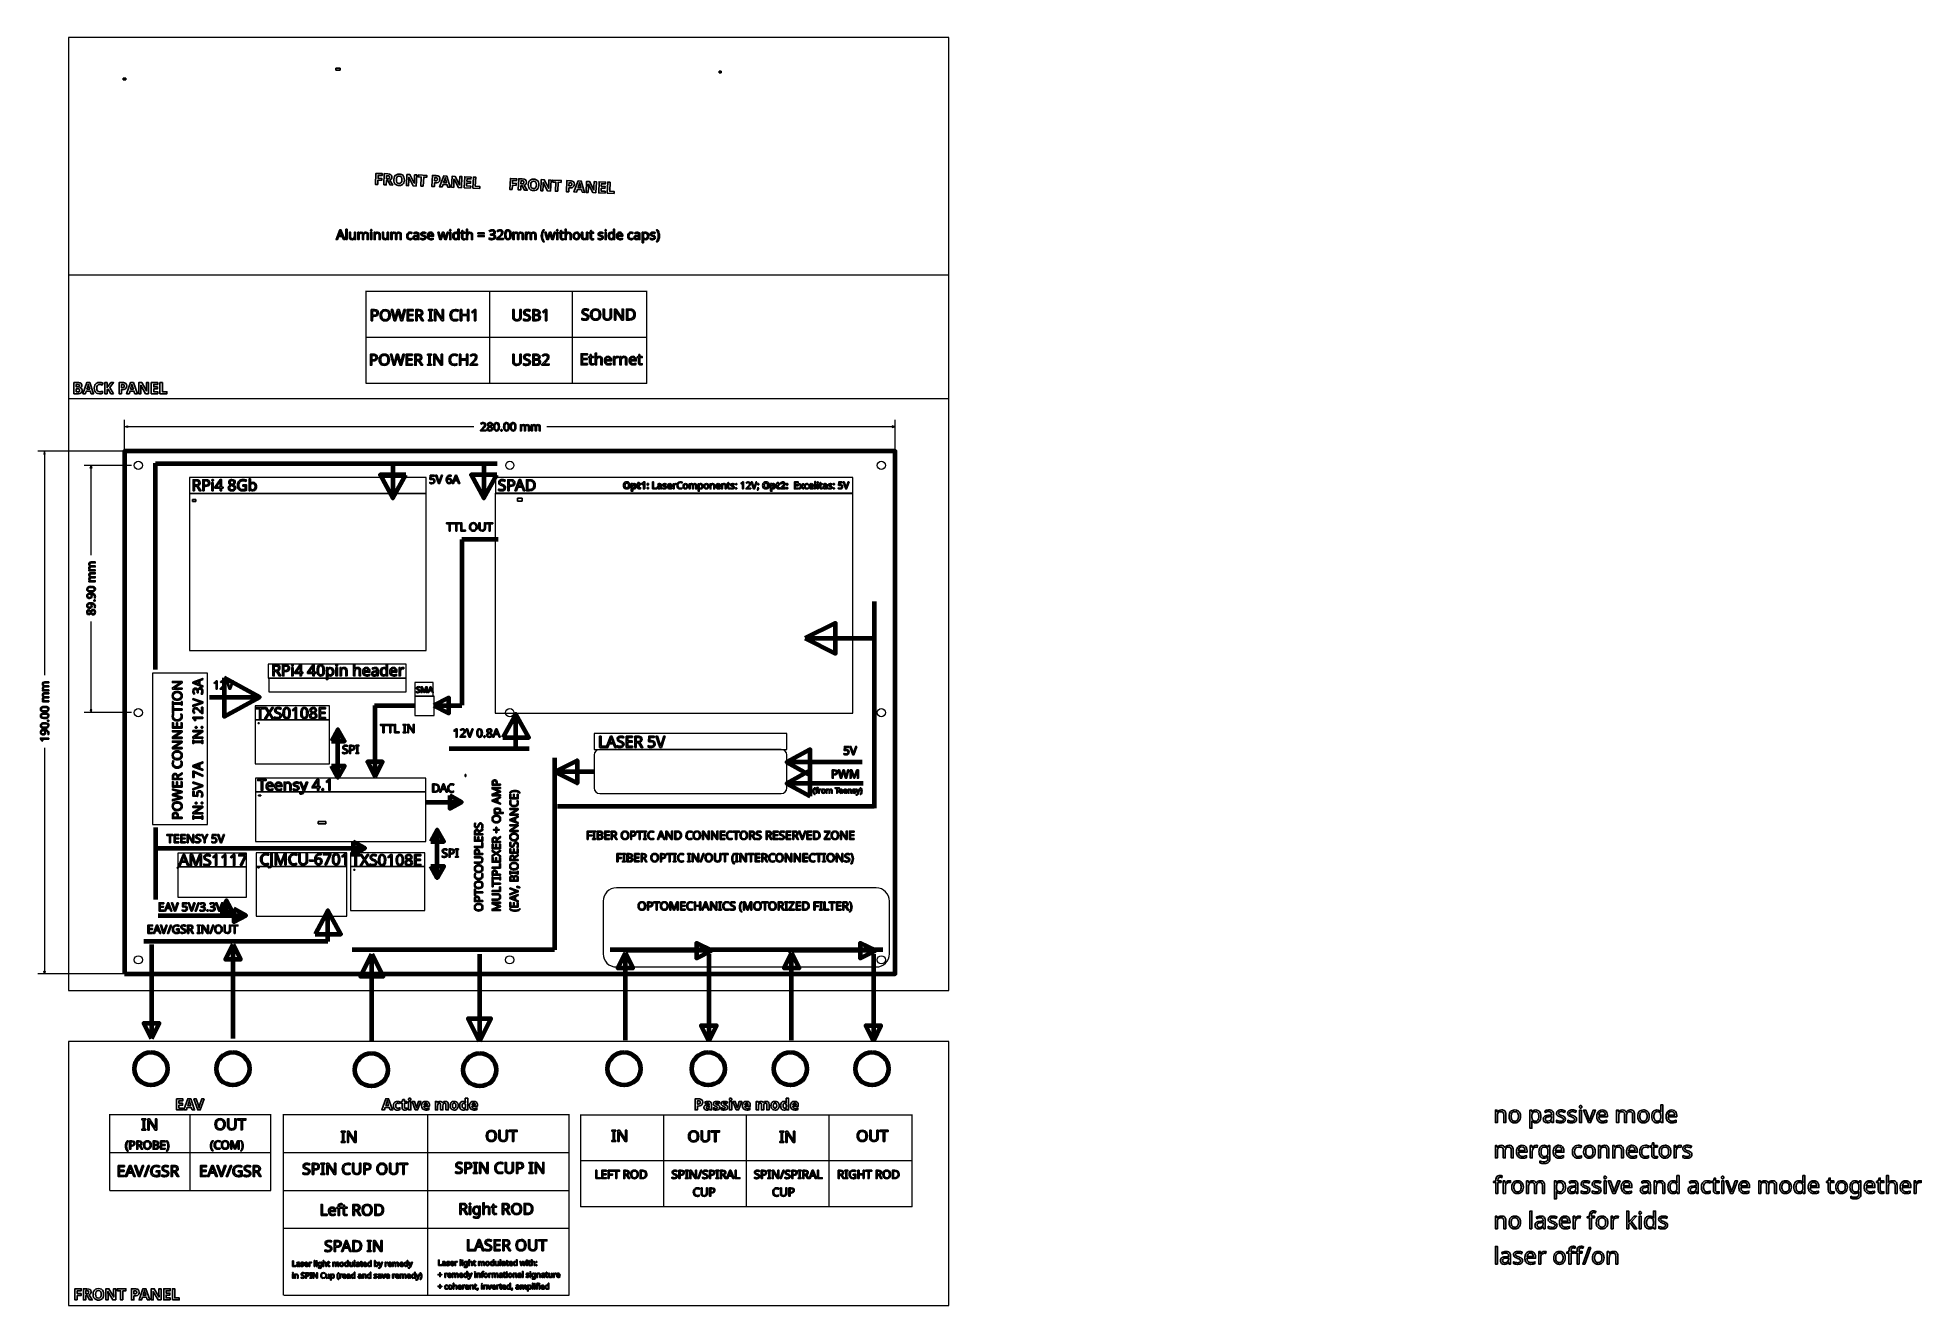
# Model space of a CAD drawing. Header units: inches. Extents: x -6.7 to 20.3, y -5.6 to 12.6.
import ezdxf
from ezdxf.lldxf.tags import DXFTag

# ---------------------------------------------------------------- set-up
doc = ezdxf.new("R2010")
doc.units = ezdxf.units.IN
doc.header["$MEASUREMENT"] = 0
doc.header["$XCLIPFRAME"] = 2
doc.layers.add('Layer 1', color=7, linetype='Continuous')
tags = doc.linetypes.add('New Line1', pattern=[1.5, 1, -0.5]).pattern_tags.tags
tags[6:7] = [DXFTag(74, 4), DXFTag(75, 0), DXFTag(340, '0'), DXFTag(46, 1.0), DXFTag(50, 0.0), DXFTag(44, 0.0), DXFTag(45, 0.0)]
tags[4:5] = [DXFTag(74, 4), DXFTag(75, 0), DXFTag(340, '0'), DXFTag(46, 1.0), DXFTag(50, 0.0), DXFTag(44, 0.0), DXFTag(45, 0.0)]
tags = doc.linetypes.add('New Line10', pattern=[1.5, 1, -0.5]).pattern_tags.tags
tags[6:7] = [DXFTag(74, 4), DXFTag(75, 0), DXFTag(340, '0'), DXFTag(46, 1.0), DXFTag(50, 0.0), DXFTag(44, 0.0), DXFTag(45, 0.0)]
tags[4:5] = [DXFTag(74, 4), DXFTag(75, 0), DXFTag(340, '0'), DXFTag(46, 1.0), DXFTag(50, 0.0), DXFTag(44, 0.0), DXFTag(45, 0.0)]
tags = doc.linetypes.add('New Line11', pattern=[1.5, 1, -0.5]).pattern_tags.tags
tags[6:7] = [DXFTag(74, 4), DXFTag(75, 0), DXFTag(340, '0'), DXFTag(46, 1.0), DXFTag(50, 0.0), DXFTag(44, 0.0), DXFTag(45, 0.0)]
tags[4:5] = [DXFTag(74, 4), DXFTag(75, 0), DXFTag(340, '0'), DXFTag(46, 1.0), DXFTag(50, 0.0), DXFTag(44, 0.0), DXFTag(45, 0.0)]
tags = doc.linetypes.add('New Line2', pattern=[1.5, 1, -0.5]).pattern_tags.tags
tags[6:7] = [DXFTag(74, 4), DXFTag(75, 0), DXFTag(340, '0'), DXFTag(46, 1.0), DXFTag(50, 0.0), DXFTag(44, 0.0), DXFTag(45, 0.0)]
tags[4:5] = [DXFTag(74, 4), DXFTag(75, 0), DXFTag(340, '0'), DXFTag(46, 1.0), DXFTag(50, 0.0), DXFTag(44, 0.0), DXFTag(45, 0.0)]
tags = doc.linetypes.add('New Line3', pattern=[1.5, 1, -0.5]).pattern_tags.tags
tags[6:7] = [DXFTag(74, 4), DXFTag(75, 0), DXFTag(340, '0'), DXFTag(46, 1.0), DXFTag(50, 0.0), DXFTag(44, 0.0), DXFTag(45, 0.0)]
tags[4:5] = [DXFTag(74, 4), DXFTag(75, 0), DXFTag(340, '0'), DXFTag(46, 1.0), DXFTag(50, 0.0), DXFTag(44, 0.0), DXFTag(45, 0.0)]
tags = doc.linetypes.add('New Line4', pattern=[1.5, 1, -0.5]).pattern_tags.tags
tags[6:7] = [DXFTag(74, 4), DXFTag(75, 0), DXFTag(340, '0'), DXFTag(46, 1.0), DXFTag(50, 0.0), DXFTag(44, 0.0), DXFTag(45, 0.0)]
tags[4:5] = [DXFTag(74, 4), DXFTag(75, 0), DXFTag(340, '0'), DXFTag(46, 1.0), DXFTag(50, 0.0), DXFTag(44, 0.0), DXFTag(45, 0.0)]
tags = doc.linetypes.add('New Line5', pattern=[1.5, 1, -0.5]).pattern_tags.tags
tags[6:7] = [DXFTag(74, 4), DXFTag(75, 0), DXFTag(340, '0'), DXFTag(46, 1.0), DXFTag(50, 0.0), DXFTag(44, 0.0), DXFTag(45, 0.0)]
tags[4:5] = [DXFTag(74, 4), DXFTag(75, 0), DXFTag(340, '0'), DXFTag(46, 1.0), DXFTag(50, 0.0), DXFTag(44, 0.0), DXFTag(45, 0.0)]
tags = doc.linetypes.add('New Line6', pattern=[1.5, 1, -0.5]).pattern_tags.tags
tags[6:7] = [DXFTag(74, 4), DXFTag(75, 0), DXFTag(340, '0'), DXFTag(46, 1.0), DXFTag(50, 0.0), DXFTag(44, 0.0), DXFTag(45, 0.0)]
tags[4:5] = [DXFTag(74, 4), DXFTag(75, 0), DXFTag(340, '0'), DXFTag(46, 1.0), DXFTag(50, 0.0), DXFTag(44, 0.0), DXFTag(45, 0.0)]
tags = doc.linetypes.add('New Line7', pattern=[1.5, 1, -0.5]).pattern_tags.tags
tags[6:7] = [DXFTag(74, 4), DXFTag(75, 0), DXFTag(340, '0'), DXFTag(46, 1.0), DXFTag(50, 0.0), DXFTag(44, 0.0), DXFTag(45, 0.0)]
tags[4:5] = [DXFTag(74, 4), DXFTag(75, 0), DXFTag(340, '0'), DXFTag(46, 1.0), DXFTag(50, 0.0), DXFTag(44, 0.0), DXFTag(45, 0.0)]
tags = doc.linetypes.add('New Line8', pattern=[1.5, 1, -0.5]).pattern_tags.tags
tags[6:7] = [DXFTag(74, 4), DXFTag(75, 0), DXFTag(340, '0'), DXFTag(46, 1.0), DXFTag(50, 0.0), DXFTag(44, 0.0), DXFTag(45, 0.0)]
tags[4:5] = [DXFTag(74, 4), DXFTag(75, 0), DXFTag(340, '0'), DXFTag(46, 1.0), DXFTag(50, 0.0), DXFTag(44, 0.0), DXFTag(45, 0.0)]
tags = doc.linetypes.add('New Line9', pattern=[1.5, 1, -0.5]).pattern_tags.tags
tags[6:7] = [DXFTag(74, 4), DXFTag(75, 0), DXFTag(340, '0'), DXFTag(46, 1.0), DXFTag(50, 0.0), DXFTag(44, 0.0), DXFTag(45, 0.0)]
tags[4:5] = [DXFTag(74, 4), DXFTag(75, 0), DXFTag(340, '0'), DXFTag(46, 1.0), DXFTag(50, 0.0), DXFTag(44, 0.0), DXFTag(45, 0.0)]
picture_1 = doc.add_image_def('image1.jpg', size_in_pixel=(579, 169))
picture_2 = doc.add_image_def('image2.jpg', size_in_pixel=(535, 249))
picture_3 = doc.add_image_def('image3.jpg', size_in_pixel=(467, 301))
picture_4 = doc.add_image_def('image4.jpg', size_in_pixel=(897, 794))
picture_5 = doc.add_image_def('image5.jpg', size_in_pixel=(344, 207))
picture_6 = doc.add_image_def('image6.jpg', size_in_pixel=(229, 154))
picture_7 = doc.add_image_def('image7.jpg', size_in_pixel=(165, 47))
picture_8 = doc.add_image_def('image8.jpg', size_in_pixel=(511, 218))
picture_9 = doc.add_image_def('image9.jpg', size_in_pixel=(533, 306))
picture_10 = doc.add_image_def('image10.jpg', size_in_pixel=(327, 221))
picture_11 = doc.add_image_def('image11.jpg', size_in_pixel=(17, 17))
picture_12 = doc.add_image_def('image12.jpg', size_in_pixel=(344, 207))
picture_13 = doc.add_image_def('image13.jpg', size_in_pixel=(64, 149))

msp = doc.modelspace()

# ---------------------------------------------------------------- linework, layer by layer
at = {"layer": 'Layer 1', "color": 250, "linetype": 'New Line1', "lineweight": 18}
msp.add_lwpolyline([(-6.247, -1.053), (6.351, -1.053), (6.351, 12.588), (-6.247, 12.588), (-6.247, -1.053)], close=True, dxfattribs=at)
at = {"layer": 'Layer 1', "color": 253, "lineweight": 18}
msp.add_lwpolyline([(-6.248, 7.423), (6.35, 7.423), (6.35, 9.187), (-6.248, 9.187), (-6.248, 7.423)], close=True, dxfattribs=at)
at = {"layer": 'Layer 1', "color": 250, "lineweight": 70}
msp.add_lwpolyline([(-5.443, -0.815), (5.581, -0.815), (5.581, 6.666), (-5.443, 6.666), (-5.443, -0.815)], close=True, dxfattribs=at)
at = {"layer": 'Layer 1', "color": 114, "linetype": 'New Line4', "lineweight": 18}
msp.add_lwpolyline([(-4.513, 6.062), (-1.127, 6.062), (-1.127, 6.292), (-4.513, 6.292), (-4.513, 6.062)], close=True, dxfattribs=at)
at = {"layer": 'Layer 1', "color": 114, "linetype": 'New Line7', "lineweight": 18}
msp.add_lwpolyline([(-0.138, 6.062), (4.979, 6.062), (4.979, 6.292), (-0.138, 6.292), (-0.138, 6.062)], close=True, dxfattribs=at)
at = {"layer": 'Layer 1', "color": 250, "lineweight": 18}
for points in [[(-4.515, 3.816), (-1.129, 3.816), (-1.129, 6.06), (-4.515, 6.06), (-4.515, 3.816)], [(-0.139, 2.915), (4.979, 2.915), (4.979, 6.065), (-0.139, 6.065), (-0.139, 2.915)], [(-5.044, 1.324), (-4.257, 1.324), (-4.257, 3.489), (-5.044, 3.489), (-5.044, 1.324)], [(-3.381, 3.222), (-1.413, 3.222), (-1.413, 3.419), (-3.381, 3.419), (-3.381, 3.222)], [(-1.291, 2.884), (-1.015, 2.884), (-1.015, 3.159), (-1.291, 3.159), (-1.291, 2.884)], [(-3.575, 2.194), (-2.512, 2.194), (-2.512, 2.824), (-3.575, 2.824), (-3.575, 2.194)], [(-3.572, 1.081), (-1.131, 1.081), (-1.131, 1.79), (-3.572, 1.79), (-3.572, 1.081)], [(-4.683, 0.282), (-3.699, 0.282), (-3.699, 0.715), (-4.683, 0.715), (-4.683, 0.282)], [(-3.562, 0.011), (-2.263, 0.011), (-2.263, 0.72), (-3.562, 0.72), (-3.562, 0.011)], [(-2.209, 0.09), (-1.146, 0.09), (-1.146, 0.72), (-2.209, 0.72), (-2.209, 0.09)]]:
    msp.add_lwpolyline(points, close=True, dxfattribs=at)
at = {"layer": 'Layer 1', "color": 114, "linetype": 'New Line6', "lineweight": 18}
msp.add_lwpolyline([(-3.388, 3.42), (-1.413, 3.42), (-1.413, 3.617), (-3.388, 3.617), (-3.388, 3.42)], close=True, dxfattribs=at)
at = {"layer": 'Layer 1', "color": 114, "linetype": 'New Line10', "lineweight": 18}
msp.add_lwpolyline([(-1.291, 3.159), (-1.026, 3.159), (-1.026, 3.356), (-1.291, 3.356), (-1.291, 3.159)], close=True, dxfattribs=at)
at = {"layer": 'Layer 1', "color": 114, "linetype": 'New Line5', "lineweight": 18}
msp.add_lwpolyline([(-3.575, 2.824), (-2.512, 2.824), (-2.512, 3.021), (-3.575, 3.021), (-3.575, 2.824)], close=True, dxfattribs=at)
at = {"layer": 'Layer 1', "color": 114, "linetype": 'New Line8', "lineweight": 18}
msp.add_lwpolyline([(1.276, 2.398), (4.032, 2.398), (4.032, 2.627), (1.276, 2.627), (1.276, 2.398)], close=True, dxfattribs=at)
at = {"layer": 'Layer 1', "color": 114, "linetype": 'New Line3', "lineweight": 18}
msp.add_lwpolyline([(-3.572, 1.791), (-1.131, 1.791), (-1.131, 1.987), (-3.572, 1.987), (-3.572, 1.791)], close=True, dxfattribs=at)
at = {"layer": 'Layer 1', "color": 114, "linetype": 'New Line9', "lineweight": 18}
msp.add_lwpolyline([(-4.683, 0.715), (-3.699, 0.715), (-3.699, 0.912), (-4.683, 0.912), (-4.683, 0.715)], close=True, dxfattribs=at)
at = {"layer": 'Layer 1', "color": 114, "linetype": 'New Line2', "lineweight": 18}
msp.add_lwpolyline([(-3.562, 0.72), (-2.263, 0.72), (-2.263, 0.917), (-3.562, 0.917), (-3.562, 0.72)], close=True, dxfattribs=at)
at = {"layer": 'Layer 1', "color": 114, "linetype": 'New Line11', "lineweight": 18}
msp.add_lwpolyline([(-2.209, 0.721), (-1.146, 0.721), (-1.146, 0.918), (-2.209, 0.918), (-2.209, 0.721)], close=True, dxfattribs=at)
at = {"layer": 'Layer 1', "color": 252, "lineweight": 18}
msp.add_lwpolyline([(-6.248, -5.561), (6.35, -5.561), (6.35, -1.784), (-6.248, -1.784), (-6.248, -5.561)], close=True, dxfattribs=at)
at = {"layer": 'Layer 1', "color": 250, "lineweight": 18}
for centre in [(-5.246, 6.465), (0.069, 6.465), (5.384, 6.465), (-5.246, 2.925), (0.068, 2.925), (5.384, 2.925), (-5.246, -0.614), (0.066, -0.614), (5.384, -0.614)]:
    msp.add_ellipse(centre, major_axis=(0, 0.0591), ratio=1, dxfattribs=at)
at = {"layer": 'Layer 1', "color": 240, "lineweight": 140}
for centre in [(-5.066, -2.173), (-1.912, -2.188)]:
    msp.add_ellipse(centre, major_axis=(0, 0.236), ratio=1, dxfattribs=at)
at = {"layer": 'Layer 1', "color": 250, "lineweight": 140}
msp.add_ellipse((-3.894, -2.173), major_axis=(0, 0.236), ratio=1, dxfattribs=at)
at = {"layer": 'Layer 1', "color": 20, "lineweight": 140}
msp.add_ellipse((-0.361, -2.188), major_axis=(0, 0.236), ratio=1, dxfattribs=at)
at = {"layer": 'Layer 1', "color": 61, "lineweight": 140}
for centre in [(1.703, -2.173), (4.083, -2.173)]:
    msp.add_ellipse(centre, major_axis=(0, 0.236), ratio=1, dxfattribs=at)
at = {"layer": 'Layer 1', "color": 62, "lineweight": 140}
for centre in [(2.907, -2.173), (5.251, -2.173)]:
    msp.add_ellipse(centre, major_axis=(0, 0.236), ratio=1, dxfattribs=at)
at = {"layer": 'Layer 1', "color": 250}
for points, knots in [([(-1.821, 10.485), (-1.821, 10.485), (-1.854, 10.487), (-1.854, 10.487), (-1.854, 10.487), (-1.847, 10.645), (-1.847, 10.645), (-1.847, 10.645), (-1.757, 10.641), (-1.757, 10.641), (-1.757, 10.641), (-1.758, 10.614), (-1.758, 10.614), (-1.758, 10.614), (-1.815, 10.616), (-1.815, 10.616), (-1.815, 10.616), (-1.817, 10.575), (-1.817, 10.575), (-1.817, 10.575), (-1.763, 10.573), (-1.763, 10.573), (-1.763, 10.573), (-1.764, 10.546), (-1.764, 10.546), (-1.764, 10.546), (-1.818, 10.548), (-1.818, 10.548), (-1.818, 10.548), (-1.821, 10.485), (-1.821, 10.485)], [0, 0, 0, 0, 0.1, 0.1, 0.1, 0.2, 0.2, 0.2, 0.3, 0.3, 0.3, 0.4, 0.4, 0.4, 0.5, 0.5, 0.5, 0.6, 0.6, 0.6, 0.7, 0.7, 0.7, 0.8, 0.8, 0.8, 0.9, 0.9, 0.9, 1, 1, 1, 1]), ([(-1.678, 10.639), (-1.637, 10.637), (-1.617, 10.621), (-1.618, 10.59), (-1.618, 10.579), (-1.621, 10.57), (-1.627, 10.564), (-1.633, 10.557), (-1.64, 10.552), (-1.648, 10.549), (-1.648, 10.549), (-1.606, 10.477), (-1.606, 10.477), (-1.606, 10.477), (-1.645, 10.479), (-1.645, 10.479), (-1.645, 10.479), (-1.678, 10.541), (-1.678, 10.541), (-1.678, 10.541), (-1.697, 10.542), (-1.697, 10.542), (-1.697, 10.542), (-1.699, 10.481), (-1.699, 10.481), (-1.699, 10.481), (-1.733, 10.482), (-1.733, 10.482), (-1.733, 10.482), (-1.727, 10.641), (-1.727, 10.641), (-1.727, 10.641), (-1.678, 10.639), (-1.678, 10.639)], [0, 0, 0, 0, 0.090909, 0.090909, 0.090909, 0.181818, 0.181818, 0.181818, 0.272727, 0.272727, 0.272727, 0.363636, 0.363636, 0.363636, 0.454545, 0.454545, 0.454545, 0.545455, 0.545455, 0.545455, 0.636364, 0.636364, 0.636364, 0.727273, 0.727273, 0.727273, 0.818182, 0.818182, 0.818182, 0.909091, 0.909091, 0.909091, 1, 1, 1, 1]), ([(-1.68, 10.612), (-1.68, 10.612), (-1.694, 10.613), (-1.694, 10.613), (-1.694, 10.613), (-1.696, 10.568), (-1.696, 10.568), (-1.696, 10.568), (-1.682, 10.567), (-1.682, 10.567), (-1.673, 10.567), (-1.665, 10.568), (-1.66, 10.572), (-1.655, 10.575), (-1.653, 10.581), (-1.652, 10.59), (-1.652, 10.597), (-1.654, 10.602), (-1.658, 10.606), (-1.663, 10.61), (-1.67, 10.612), (-1.68, 10.612)], [0, 0, 0, 0, 0.142857, 0.142857, 0.142857, 0.285714, 0.285714, 0.285714, 0.428571, 0.428571, 0.428571, 0.571429, 0.571429, 0.571429, 0.714286, 0.714286, 0.714286, 0.857143, 0.857143, 0.857143, 1, 1, 1, 1]), ([(-1.44, 10.55), (-1.441, 10.534), (-1.444, 10.52), (-1.45, 10.508), (-1.456, 10.496), (-1.464, 10.486), (-1.476, 10.48), (-1.487, 10.474), (-1.501, 10.471), (-1.519, 10.472), (-1.536, 10.472), (-1.55, 10.476), (-1.561, 10.484), (-1.572, 10.491), (-1.58, 10.501), (-1.584, 10.513), (-1.589, 10.526), (-1.591, 10.54), (-1.591, 10.557), (-1.59, 10.573), (-1.587, 10.587), (-1.581, 10.599), (-1.575, 10.611), (-1.566, 10.62), (-1.555, 10.626), (-1.543, 10.633), (-1.529, 10.635), (-1.512, 10.635), (-1.495, 10.634), (-1.481, 10.63), (-1.47, 10.623), (-1.459, 10.616), (-1.451, 10.606), (-1.446, 10.593), (-1.441, 10.581), (-1.439, 10.567), (-1.44, 10.55)], [0, 0, 0, 0, 0.083333, 0.083333, 0.083333, 0.166667, 0.166667, 0.166667, 0.25, 0.25, 0.25, 0.333333, 0.333333, 0.333333, 0.416667, 0.416667, 0.416667, 0.5, 0.5, 0.5, 0.583333, 0.583333, 0.583333, 0.666667, 0.666667, 0.666667, 0.75, 0.75, 0.75, 0.833333, 0.833333, 0.833333, 0.916667, 0.916667, 0.916667, 1, 1, 1, 1]), ([(-1.555, 10.555), (-1.556, 10.538), (-1.553, 10.525), (-1.547, 10.516), (-1.541, 10.506), (-1.531, 10.501), (-1.517, 10.5), (-1.503, 10.5), (-1.493, 10.504), (-1.486, 10.513), (-1.48, 10.522), (-1.476, 10.535), (-1.476, 10.552), (-1.475, 10.568), (-1.477, 10.581), (-1.483, 10.591), (-1.489, 10.601), (-1.499, 10.606), (-1.513, 10.607), (-1.527, 10.607), (-1.537, 10.603), (-1.544, 10.594), (-1.551, 10.584), (-1.554, 10.572), (-1.555, 10.555)], [0, 0, 0, 0, 0.125, 0.125, 0.125, 0.25, 0.25, 0.25, 0.375, 0.375, 0.375, 0.5, 0.5, 0.5, 0.625, 0.625, 0.625, 0.75, 0.75, 0.75, 0.875, 0.875, 0.875, 1, 1, 1, 1]), ([(-1.27, 10.464), (-1.27, 10.464), (-1.313, 10.466), (-1.313, 10.466), (-1.313, 10.466), (-1.377, 10.589), (-1.377, 10.589), (-1.377, 10.589), (-1.378, 10.589), (-1.378, 10.589), (-1.378, 10.581), (-1.378, 10.574), (-1.378, 10.566), (-1.378, 10.558), (-1.378, 10.551), (-1.378, 10.543), (-1.378, 10.543), (-1.381, 10.469), (-1.381, 10.469), (-1.381, 10.469), (-1.411, 10.47), (-1.411, 10.47), (-1.411, 10.47), (-1.404, 10.628), (-1.404, 10.628), (-1.404, 10.628), (-1.362, 10.627), (-1.362, 10.627), (-1.362, 10.627), (-1.298, 10.505), (-1.298, 10.505), (-1.298, 10.505), (-1.297, 10.505), (-1.297, 10.505), (-1.297, 10.513), (-1.297, 10.52), (-1.297, 10.527), (-1.297, 10.534), (-1.297, 10.542), (-1.297, 10.549), (-1.297, 10.549), (-1.294, 10.624), (-1.294, 10.624), (-1.294, 10.624), (-1.264, 10.623), (-1.264, 10.623), (-1.264, 10.623), (-1.27, 10.464), (-1.27, 10.464)], [0, 0, 0, 0, 0.0625, 0.0625, 0.0625, 0.125, 0.125, 0.125, 0.1875, 0.1875, 0.1875, 0.25, 0.25, 0.25, 0.3125, 0.3125, 0.3125, 0.375, 0.375, 0.375, 0.4375, 0.4375, 0.4375, 0.5, 0.5, 0.5, 0.5625, 0.5625, 0.5625, 0.625, 0.625, 0.625, 0.6875, 0.6875, 0.6875, 0.75, 0.75, 0.75, 0.8125, 0.8125, 0.8125, 0.875, 0.875, 0.875, 0.9375, 0.9375, 0.9375, 1, 1, 1, 1]), ([(-1.169, 10.461), (-1.169, 10.461), (-1.203, 10.462), (-1.203, 10.462), (-1.203, 10.462), (-1.198, 10.592), (-1.198, 10.592), (-1.198, 10.592), (-1.24, 10.594), (-1.24, 10.594), (-1.24, 10.594), (-1.239, 10.622), (-1.239, 10.622), (-1.239, 10.622), (-1.12, 10.617), (-1.12, 10.617), (-1.12, 10.617), (-1.121, 10.589), (-1.121, 10.589), (-1.121, 10.589), (-1.164, 10.591), (-1.164, 10.591), (-1.164, 10.591), (-1.169, 10.461), (-1.169, 10.461)], [0, 0, 0, 0, 0.125, 0.125, 0.125, 0.25, 0.25, 0.25, 0.375, 0.375, 0.375, 0.5, 0.5, 0.5, 0.625, 0.625, 0.625, 0.75, 0.75, 0.75, 0.875, 0.875, 0.875, 1, 1, 1, 1]), ([(-0.989, 10.613), (-0.969, 10.612), (-0.954, 10.607), (-0.944, 10.598), (-0.935, 10.589), (-0.931, 10.577), (-0.931, 10.561), (-0.932, 10.552), (-0.934, 10.543), (-0.938, 10.535), (-0.942, 10.527), (-0.949, 10.521), (-0.958, 10.516), (-0.967, 10.512), (-0.979, 10.51), (-0.995, 10.51), (-0.995, 10.51), (-1.009, 10.511), (-1.009, 10.511), (-1.009, 10.511), (-1.011, 10.455), (-1.011, 10.455), (-1.011, 10.455), (-1.045, 10.456), (-1.045, 10.456), (-1.045, 10.456), (-1.039, 10.615), (-1.039, 10.615), (-1.039, 10.615), (-0.989, 10.613), (-0.989, 10.613)], [0, 0, 0, 0, 0.1, 0.1, 0.1, 0.2, 0.2, 0.2, 0.3, 0.3, 0.3, 0.4, 0.4, 0.4, 0.5, 0.5, 0.5, 0.6, 0.6, 0.6, 0.7, 0.7, 0.7, 0.8, 0.8, 0.8, 0.9, 0.9, 0.9, 1, 1, 1, 1]), ([(-0.991, 10.585), (-0.991, 10.585), (-1.006, 10.586), (-1.006, 10.586), (-1.006, 10.586), (-1.008, 10.539), (-1.008, 10.539), (-1.008, 10.539), (-0.997, 10.538), (-0.997, 10.538), (-0.987, 10.538), (-0.98, 10.54), (-0.974, 10.543), (-0.969, 10.547), (-0.966, 10.553), (-0.965, 10.562), (-0.965, 10.569), (-0.967, 10.574), (-0.971, 10.578), (-0.975, 10.582), (-0.982, 10.585), (-0.991, 10.585)], [0, 0, 0, 0, 0.142857, 0.142857, 0.142857, 0.285714, 0.285714, 0.285714, 0.428571, 0.428571, 0.428571, 0.571429, 0.571429, 0.571429, 0.714286, 0.714286, 0.714286, 0.857143, 0.857143, 0.857143, 1, 1, 1, 1]), ([(-0.82, 10.447), (-0.82, 10.447), (-0.831, 10.485), (-0.831, 10.485), (-0.831, 10.485), (-0.887, 10.487), (-0.887, 10.487), (-0.887, 10.487), (-0.901, 10.451), (-0.901, 10.451), (-0.901, 10.451), (-0.937, 10.452), (-0.937, 10.452), (-0.937, 10.452), (-0.875, 10.609), (-0.875, 10.609), (-0.875, 10.609), (-0.833, 10.607), (-0.833, 10.607), (-0.833, 10.607), (-0.784, 10.446), (-0.784, 10.446), (-0.784, 10.446), (-0.82, 10.447), (-0.82, 10.447)], [0, 0, 0, 0, 0.125, 0.125, 0.125, 0.25, 0.25, 0.25, 0.375, 0.375, 0.375, 0.5, 0.5, 0.5, 0.625, 0.625, 0.625, 0.75, 0.75, 0.75, 0.875, 0.875, 0.875, 1, 1, 1, 1]), ([(-0.847, 10.549), (-0.848, 10.551), (-0.849, 10.554), (-0.85, 10.559), (-0.851, 10.563), (-0.852, 10.568), (-0.853, 10.573), (-0.854, 10.577), (-0.855, 10.581), (-0.855, 10.584), (-0.856, 10.581), (-0.857, 10.577), (-0.858, 10.573), (-0.86, 10.568), (-0.861, 10.564), (-0.862, 10.56), (-0.863, 10.556), (-0.864, 10.552), (-0.865, 10.549), (-0.865, 10.549), (-0.878, 10.516), (-0.878, 10.516), (-0.878, 10.516), (-0.838, 10.514), (-0.838, 10.514), (-0.838, 10.514), (-0.847, 10.549), (-0.847, 10.549)], [0, 0, 0, 0, 0.111111, 0.111111, 0.111111, 0.222222, 0.222222, 0.222222, 0.333333, 0.333333, 0.333333, 0.444444, 0.444444, 0.444444, 0.555556, 0.555556, 0.555556, 0.666667, 0.666667, 0.666667, 0.777778, 0.777778, 0.777778, 0.888889, 0.888889, 0.888889, 1, 1, 1, 1]), ([(-0.623, 10.44), (-0.623, 10.44), (-0.666, 10.442), (-0.666, 10.442), (-0.666, 10.442), (-0.73, 10.564), (-0.73, 10.564), (-0.73, 10.564), (-0.731, 10.564), (-0.731, 10.564), (-0.731, 10.557), (-0.731, 10.549), (-0.731, 10.542), (-0.731, 10.534), (-0.731, 10.526), (-0.731, 10.519), (-0.731, 10.519), (-0.734, 10.444), (-0.734, 10.444), (-0.734, 10.444), (-0.764, 10.446), (-0.764, 10.446), (-0.764, 10.446), (-0.757, 10.604), (-0.757, 10.604), (-0.757, 10.604), (-0.715, 10.602), (-0.715, 10.602), (-0.715, 10.602), (-0.651, 10.481), (-0.651, 10.481), (-0.651, 10.481), (-0.65, 10.481), (-0.65, 10.481), (-0.65, 10.488), (-0.65, 10.495), (-0.65, 10.503), (-0.65, 10.51), (-0.65, 10.517), (-0.65, 10.524), (-0.65, 10.524), (-0.647, 10.599), (-0.647, 10.599), (-0.647, 10.599), (-0.617, 10.598), (-0.617, 10.598), (-0.617, 10.598), (-0.623, 10.44), (-0.623, 10.44)], [0, 0, 0, 0, 0.0625, 0.0625, 0.0625, 0.125, 0.125, 0.125, 0.1875, 0.1875, 0.1875, 0.25, 0.25, 0.25, 0.3125, 0.3125, 0.3125, 0.375, 0.375, 0.375, 0.4375, 0.4375, 0.4375, 0.5, 0.5, 0.5, 0.5625, 0.5625, 0.5625, 0.625, 0.625, 0.625, 0.6875, 0.6875, 0.6875, 0.75, 0.75, 0.75, 0.8125, 0.8125, 0.8125, 0.875, 0.875, 0.875, 0.9375, 0.9375, 0.9375, 1, 1, 1, 1]), ([(-0.492, 10.435), (-0.492, 10.435), (-0.583, 10.439), (-0.583, 10.439), (-0.583, 10.439), (-0.577, 10.597), (-0.577, 10.597), (-0.577, 10.597), (-0.485, 10.593), (-0.485, 10.593), (-0.485, 10.593), (-0.487, 10.566), (-0.487, 10.566), (-0.487, 10.566), (-0.544, 10.568), (-0.544, 10.568), (-0.544, 10.568), (-0.546, 10.533), (-0.546, 10.533), (-0.546, 10.533), (-0.492, 10.531), (-0.492, 10.531), (-0.492, 10.531), (-0.493, 10.504), (-0.493, 10.504), (-0.493, 10.504), (-0.547, 10.506), (-0.547, 10.506), (-0.547, 10.506), (-0.549, 10.465), (-0.549, 10.465), (-0.549, 10.465), (-0.491, 10.463), (-0.491, 10.463), (-0.491, 10.463), (-0.492, 10.435), (-0.492, 10.435)], [0, 0, 0, 0, 0.083333, 0.083333, 0.083333, 0.166667, 0.166667, 0.166667, 0.25, 0.25, 0.25, 0.333333, 0.333333, 0.333333, 0.416667, 0.416667, 0.416667, 0.5, 0.5, 0.5, 0.583333, 0.583333, 0.583333, 0.666667, 0.666667, 0.666667, 0.75, 0.75, 0.75, 0.833333, 0.833333, 0.833333, 0.916667, 0.916667, 0.916667, 1, 1, 1, 1]), ([(-0.46, 10.434), (-0.46, 10.434), (-0.453, 10.593), (-0.453, 10.593), (-0.453, 10.593), (-0.419, 10.591), (-0.419, 10.591), (-0.419, 10.591), (-0.425, 10.461), (-0.425, 10.461), (-0.425, 10.461), (-0.361, 10.458), (-0.361, 10.458), (-0.361, 10.458), (-0.362, 10.43), (-0.362, 10.43), (-0.362, 10.43), (-0.46, 10.434), (-0.46, 10.434)], [0, 0, 0, 0, 0.166667, 0.166667, 0.166667, 0.333333, 0.333333, 0.333333, 0.5, 0.5, 0.5, 0.666667, 0.666667, 0.666667, 0.833333, 0.833333, 0.833333, 1, 1, 1, 1]), ([(0.102, 10.413), (0.102, 10.413), (0.069, 10.414), (0.069, 10.414), (0.069, 10.414), (0.076, 10.572), (0.076, 10.572), (0.076, 10.572), (0.167, 10.569), (0.167, 10.569), (0.167, 10.569), (0.166, 10.541), (0.166, 10.541), (0.166, 10.541), (0.108, 10.544), (0.108, 10.544), (0.108, 10.544), (0.106, 10.503), (0.106, 10.503), (0.106, 10.503), (0.16, 10.501), (0.16, 10.501), (0.16, 10.501), (0.159, 10.473), (0.159, 10.473), (0.159, 10.473), (0.105, 10.475), (0.105, 10.475), (0.105, 10.475), (0.102, 10.413), (0.102, 10.413)], [0, 0, 0, 0, 0.1, 0.1, 0.1, 0.2, 0.2, 0.2, 0.3, 0.3, 0.3, 0.4, 0.4, 0.4, 0.5, 0.5, 0.5, 0.6, 0.6, 0.6, 0.7, 0.7, 0.7, 0.8, 0.8, 0.8, 0.9, 0.9, 0.9, 1, 1, 1, 1]), ([(0.245, 10.566), (0.287, 10.564), (0.307, 10.548), (0.305, 10.517), (0.305, 10.506), (0.302, 10.498), (0.296, 10.491), (0.29, 10.485), (0.283, 10.48), (0.275, 10.476), (0.275, 10.476), (0.317, 10.404), (0.317, 10.404), (0.317, 10.404), (0.278, 10.406), (0.278, 10.406), (0.278, 10.406), (0.246, 10.468), (0.246, 10.468), (0.246, 10.468), (0.227, 10.469), (0.227, 10.469), (0.227, 10.469), (0.224, 10.408), (0.224, 10.408), (0.224, 10.408), (0.19, 10.409), (0.19, 10.409), (0.19, 10.409), (0.197, 10.568), (0.197, 10.568), (0.197, 10.568), (0.245, 10.566), (0.245, 10.566)], [0, 0, 0, 0, 0.090909, 0.090909, 0.090909, 0.181818, 0.181818, 0.181818, 0.272727, 0.272727, 0.272727, 0.363636, 0.363636, 0.363636, 0.454545, 0.454545, 0.454545, 0.545455, 0.545455, 0.545455, 0.636364, 0.636364, 0.636364, 0.727273, 0.727273, 0.727273, 0.818182, 0.818182, 0.818182, 0.909091, 0.909091, 0.909091, 1, 1, 1, 1]), ([(0.244, 10.54), (0.244, 10.54), (0.23, 10.54), (0.23, 10.54), (0.23, 10.54), (0.228, 10.495), (0.228, 10.495), (0.228, 10.495), (0.242, 10.494), (0.242, 10.494), (0.251, 10.494), (0.258, 10.496), (0.263, 10.499), (0.268, 10.503), (0.271, 10.509), (0.271, 10.517), (0.271, 10.524), (0.269, 10.53), (0.265, 10.533), (0.26, 10.537), (0.253, 10.539), (0.244, 10.54)], [0, 0, 0, 0, 0.142857, 0.142857, 0.142857, 0.285714, 0.285714, 0.285714, 0.428571, 0.428571, 0.428571, 0.571429, 0.571429, 0.571429, 0.714286, 0.714286, 0.714286, 0.857143, 0.857143, 0.857143, 1, 1, 1, 1]), ([(0.483, 10.477), (0.483, 10.461), (0.479, 10.447), (0.474, 10.435), (0.468, 10.423), (0.459, 10.414), (0.448, 10.407), (0.436, 10.401), (0.422, 10.398), (0.405, 10.399), (0.387, 10.4), (0.373, 10.404), (0.363, 10.411), (0.352, 10.418), (0.344, 10.428), (0.339, 10.441), (0.334, 10.453), (0.332, 10.467), (0.332, 10.484), (0.333, 10.5), (0.336, 10.514), (0.342, 10.526), (0.348, 10.538), (0.357, 10.547), (0.368, 10.554), (0.38, 10.56), (0.394, 10.563), (0.412, 10.562), (0.429, 10.561), (0.443, 10.557), (0.454, 10.55), (0.465, 10.543), (0.472, 10.533), (0.477, 10.521), (0.482, 10.508), (0.484, 10.494), (0.483, 10.477)], [0, 0, 0, 0, 0.083333, 0.083333, 0.083333, 0.166667, 0.166667, 0.166667, 0.25, 0.25, 0.25, 0.333333, 0.333333, 0.333333, 0.416667, 0.416667, 0.416667, 0.5, 0.5, 0.5, 0.583333, 0.583333, 0.583333, 0.666667, 0.666667, 0.666667, 0.75, 0.75, 0.75, 0.833333, 0.833333, 0.833333, 0.916667, 0.916667, 0.916667, 1, 1, 1, 1]), ([(0.368, 10.482), (0.368, 10.466), (0.37, 10.453), (0.376, 10.443), (0.382, 10.433), (0.392, 10.428), (0.406, 10.428), (0.42, 10.427), (0.43, 10.431), (0.437, 10.44), (0.443, 10.45), (0.447, 10.462), (0.448, 10.479), (0.448, 10.496), (0.446, 10.509), (0.44, 10.518), (0.434, 10.528), (0.424, 10.533), (0.41, 10.534), (0.396, 10.534), (0.386, 10.53), (0.379, 10.521), (0.373, 10.512), (0.369, 10.499), (0.368, 10.482)], [0, 0, 0, 0, 0.125, 0.125, 0.125, 0.25, 0.25, 0.25, 0.375, 0.375, 0.375, 0.5, 0.5, 0.5, 0.625, 0.625, 0.625, 0.75, 0.75, 0.75, 0.875, 0.875, 0.875, 1, 1, 1, 1]), ([(0.653, 10.391), (0.653, 10.391), (0.61, 10.393), (0.61, 10.393), (0.61, 10.393), (0.546, 10.516), (0.546, 10.516), (0.546, 10.516), (0.546, 10.516), (0.546, 10.516), (0.546, 10.508), (0.546, 10.501), (0.546, 10.493), (0.546, 10.486), (0.546, 10.478), (0.546, 10.471), (0.546, 10.471), (0.543, 10.396), (0.543, 10.396), (0.543, 10.396), (0.513, 10.397), (0.513, 10.397), (0.513, 10.397), (0.519, 10.556), (0.519, 10.556), (0.519, 10.556), (0.562, 10.554), (0.562, 10.554), (0.562, 10.554), (0.625, 10.432), (0.625, 10.432), (0.625, 10.432), (0.626, 10.432), (0.626, 10.432), (0.626, 10.44), (0.626, 10.447), (0.626, 10.454), (0.626, 10.462), (0.626, 10.469), (0.626, 10.476), (0.626, 10.476), (0.629, 10.551), (0.629, 10.551), (0.629, 10.551), (0.66, 10.55), (0.66, 10.55), (0.66, 10.55), (0.653, 10.391), (0.653, 10.391)], [0, 0, 0, 0, 0.0625, 0.0625, 0.0625, 0.125, 0.125, 0.125, 0.1875, 0.1875, 0.1875, 0.25, 0.25, 0.25, 0.3125, 0.3125, 0.3125, 0.375, 0.375, 0.375, 0.4375, 0.4375, 0.4375, 0.5, 0.5, 0.5, 0.5625, 0.5625, 0.5625, 0.625, 0.625, 0.625, 0.6875, 0.6875, 0.6875, 0.75, 0.75, 0.75, 0.8125, 0.8125, 0.8125, 0.875, 0.875, 0.875, 0.9375, 0.9375, 0.9375, 1, 1, 1, 1]), ([(0.754, 10.388), (0.754, 10.388), (0.72, 10.389), (0.72, 10.389), (0.72, 10.389), (0.726, 10.52), (0.726, 10.52), (0.726, 10.52), (0.683, 10.521), (0.683, 10.521), (0.683, 10.521), (0.684, 10.55), (0.684, 10.55), (0.684, 10.55), (0.804, 10.545), (0.804, 10.545), (0.804, 10.545), (0.802, 10.516), (0.802, 10.516), (0.802, 10.516), (0.76, 10.518), (0.76, 10.518), (0.76, 10.518), (0.754, 10.388), (0.754, 10.388)], [0, 0, 0, 0, 0.125, 0.125, 0.125, 0.25, 0.25, 0.25, 0.375, 0.375, 0.375, 0.5, 0.5, 0.5, 0.625, 0.625, 0.625, 0.75, 0.75, 0.75, 0.875, 0.875, 0.875, 1, 1, 1, 1]), ([(0.934, 10.54), (0.955, 10.539), (0.97, 10.534), (0.979, 10.525), (0.988, 10.516), (0.993, 10.504), (0.992, 10.489), (0.992, 10.479), (0.989, 10.471), (0.985, 10.463), (0.981, 10.455), (0.974, 10.448), (0.965, 10.444), (0.956, 10.439), (0.944, 10.437), (0.929, 10.438), (0.929, 10.438), (0.914, 10.438), (0.914, 10.438), (0.914, 10.438), (0.912, 10.382), (0.912, 10.382), (0.912, 10.382), (0.878, 10.383), (0.878, 10.383), (0.878, 10.383), (0.884, 10.542), (0.884, 10.542), (0.884, 10.542), (0.934, 10.54), (0.934, 10.54)], [0, 0, 0, 0, 0.1, 0.1, 0.1, 0.2, 0.2, 0.2, 0.3, 0.3, 0.3, 0.4, 0.4, 0.4, 0.5, 0.5, 0.5, 0.6, 0.6, 0.6, 0.7, 0.7, 0.7, 0.8, 0.8, 0.8, 0.9, 0.9, 0.9, 1, 1, 1, 1]), ([(0.932, 10.512), (0.932, 10.512), (0.917, 10.513), (0.917, 10.513), (0.917, 10.513), (0.915, 10.466), (0.915, 10.466), (0.915, 10.466), (0.927, 10.466), (0.927, 10.466), (0.936, 10.465), (0.943, 10.467), (0.949, 10.47), (0.955, 10.474), (0.957, 10.48), (0.958, 10.489), (0.958, 10.496), (0.956, 10.502), (0.952, 10.506), (0.948, 10.51), (0.941, 10.512), (0.932, 10.512)], [0, 0, 0, 0, 0.142857, 0.142857, 0.142857, 0.285714, 0.285714, 0.285714, 0.428571, 0.428571, 0.428571, 0.571429, 0.571429, 0.571429, 0.714286, 0.714286, 0.714286, 0.857143, 0.857143, 0.857143, 1, 1, 1, 1]), ([(1.103, 10.375), (1.103, 10.375), (1.092, 10.412), (1.092, 10.412), (1.092, 10.412), (1.036, 10.415), (1.036, 10.415), (1.036, 10.415), (1.022, 10.378), (1.022, 10.378), (1.022, 10.378), (0.986, 10.379), (0.986, 10.379), (0.986, 10.379), (1.048, 10.536), (1.048, 10.536), (1.048, 10.536), (1.09, 10.535), (1.09, 10.535), (1.09, 10.535), (1.139, 10.373), (1.139, 10.373), (1.139, 10.373), (1.103, 10.375), (1.103, 10.375)], [0, 0, 0, 0, 0.125, 0.125, 0.125, 0.25, 0.25, 0.25, 0.375, 0.375, 0.375, 0.5, 0.5, 0.5, 0.625, 0.625, 0.625, 0.75, 0.75, 0.75, 0.875, 0.875, 0.875, 1, 1, 1, 1]), ([(1.3, 10.367), (1.3, 10.367), (1.257, 10.369), (1.257, 10.369), (1.257, 10.369), (1.193, 10.491), (1.193, 10.491), (1.193, 10.491), (1.192, 10.492), (1.192, 10.492), (1.192, 10.484), (1.192, 10.476), (1.192, 10.469), (1.193, 10.461), (1.193, 10.454), (1.193, 10.446), (1.193, 10.446), (1.189, 10.372), (1.189, 10.372), (1.189, 10.372), (1.159, 10.373), (1.159, 10.373), (1.159, 10.373), (1.166, 10.531), (1.166, 10.531), (1.166, 10.531), (1.208, 10.53), (1.208, 10.53), (1.208, 10.53), (1.272, 10.408), (1.272, 10.408), (1.272, 10.408), (1.273, 10.408), (1.273, 10.408), (1.273, 10.415), (1.273, 10.423), (1.273, 10.43), (1.273, 10.437), (1.273, 10.444), (1.273, 10.452), (1.273, 10.452), (1.276, 10.527), (1.276, 10.527), (1.276, 10.527), (1.307, 10.525), (1.307, 10.525), (1.307, 10.525), (1.3, 10.367), (1.3, 10.367)], [0, 0, 0, 0, 0.0625, 0.0625, 0.0625, 0.125, 0.125, 0.125, 0.1875, 0.1875, 0.1875, 0.25, 0.25, 0.25, 0.3125, 0.3125, 0.3125, 0.375, 0.375, 0.375, 0.4375, 0.4375, 0.4375, 0.5, 0.5, 0.5, 0.5625, 0.5625, 0.5625, 0.625, 0.625, 0.625, 0.6875, 0.6875, 0.6875, 0.75, 0.75, 0.75, 0.8125, 0.8125, 0.8125, 0.875, 0.875, 0.875, 0.9375, 0.9375, 0.9375, 1, 1, 1, 1]), ([(1.431, 10.362), (1.431, 10.362), (1.34, 10.366), (1.34, 10.366), (1.34, 10.366), (1.347, 10.524), (1.347, 10.524), (1.347, 10.524), (1.438, 10.521), (1.438, 10.521), (1.438, 10.521), (1.437, 10.493), (1.437, 10.493), (1.437, 10.493), (1.379, 10.496), (1.379, 10.496), (1.379, 10.496), (1.378, 10.461), (1.378, 10.461), (1.378, 10.461), (1.431, 10.458), (1.431, 10.458), (1.431, 10.458), (1.43, 10.431), (1.43, 10.431), (1.43, 10.431), (1.376, 10.433), (1.376, 10.433), (1.376, 10.433), (1.375, 10.392), (1.375, 10.392), (1.375, 10.392), (1.432, 10.39), (1.432, 10.39), (1.432, 10.39), (1.431, 10.362), (1.431, 10.362)], [0, 0, 0, 0, 0.083333, 0.083333, 0.083333, 0.166667, 0.166667, 0.166667, 0.25, 0.25, 0.25, 0.333333, 0.333333, 0.333333, 0.416667, 0.416667, 0.416667, 0.5, 0.5, 0.5, 0.583333, 0.583333, 0.583333, 0.666667, 0.666667, 0.666667, 0.75, 0.75, 0.75, 0.833333, 0.833333, 0.833333, 0.916667, 0.916667, 0.916667, 1, 1, 1, 1]), ([(1.463, 10.361), (1.463, 10.361), (1.47, 10.52), (1.47, 10.52), (1.47, 10.52), (1.504, 10.518), (1.504, 10.518), (1.504, 10.518), (1.498, 10.388), (1.498, 10.388), (1.498, 10.388), (1.563, 10.385), (1.563, 10.385), (1.563, 10.385), (1.561, 10.357), (1.561, 10.357), (1.561, 10.357), (1.463, 10.361), (1.463, 10.361)], [0, 0, 0, 0, 0.166667, 0.166667, 0.166667, 0.333333, 0.333333, 0.333333, 0.5, 0.5, 0.5, 0.666667, 0.666667, 0.666667, 0.833333, 0.833333, 0.833333, 1, 1, 1, 1]), ([(1.076, 10.476), (1.075, 10.478), (1.075, 10.482), (1.074, 10.486), (1.072, 10.491), (1.071, 10.495), (1.07, 10.5), (1.069, 10.505), (1.069, 10.508), (1.068, 10.511), (1.067, 10.508), (1.066, 10.504), (1.065, 10.5), (1.064, 10.496), (1.062, 10.491), (1.061, 10.487), (1.06, 10.483), (1.059, 10.479), (1.058, 10.477), (1.058, 10.477), (1.045, 10.443), (1.045, 10.443), (1.045, 10.443), (1.086, 10.441), (1.086, 10.441), (1.086, 10.441), (1.076, 10.476), (1.076, 10.476)], [0, 0, 0, 0, 0.111111, 0.111111, 0.111111, 0.222222, 0.222222, 0.222222, 0.333333, 0.333333, 0.333333, 0.444444, 0.444444, 0.444444, 0.555556, 0.555556, 0.555556, 0.666667, 0.666667, 0.666667, 0.777778, 0.777778, 0.777778, 0.888889, 0.888889, 0.888889, 1, 1, 1, 1]), ([(-2.311, 9.697), (-2.311, 9.697), (-2.328, 9.74), (-2.328, 9.74), (-2.328, 9.74), (-2.383, 9.74), (-2.383, 9.74), (-2.383, 9.74), (-2.399, 9.697), (-2.399, 9.697), (-2.399, 9.697), (-2.417, 9.697), (-2.417, 9.697), (-2.417, 9.697), (-2.363, 9.837), (-2.363, 9.837), (-2.363, 9.837), (-2.347, 9.837), (-2.347, 9.837), (-2.347, 9.837), (-2.293, 9.697), (-2.293, 9.697), (-2.293, 9.697), (-2.311, 9.697), (-2.311, 9.697)], [0, 0, 0, 0, 0.125, 0.125, 0.125, 0.25, 0.25, 0.25, 0.375, 0.375, 0.375, 0.5, 0.5, 0.5, 0.625, 0.625, 0.625, 0.75, 0.75, 0.75, 0.875, 0.875, 0.875, 1, 1, 1, 1]), ([(-2.348, 9.798), (-2.349, 9.799), (-2.349, 9.801), (-2.35, 9.803), (-2.351, 9.806), (-2.352, 9.809), (-2.353, 9.812), (-2.354, 9.815), (-2.354, 9.817), (-2.355, 9.819), (-2.356, 9.815), (-2.357, 9.811), (-2.358, 9.807), (-2.359, 9.803), (-2.36, 9.8), (-2.361, 9.798), (-2.361, 9.798), (-2.377, 9.756), (-2.377, 9.756), (-2.377, 9.756), (-2.333, 9.756), (-2.333, 9.756), (-2.333, 9.756), (-2.348, 9.798), (-2.348, 9.798)], [0, 0, 0, 0, 0.125, 0.125, 0.125, 0.25, 0.25, 0.25, 0.375, 0.375, 0.375, 0.5, 0.5, 0.5, 0.625, 0.625, 0.625, 0.75, 0.75, 0.75, 0.875, 0.875, 0.875, 1, 1, 1, 1]), ([(-2.259, 9.697), (-2.259, 9.697), (-2.276, 9.697), (-2.276, 9.697), (-2.276, 9.697), (-2.276, 9.845), (-2.276, 9.845), (-2.276, 9.845), (-2.259, 9.845), (-2.259, 9.845), (-2.259, 9.845), (-2.259, 9.697), (-2.259, 9.697)], [0, 0, 0, 0, 0.25, 0.25, 0.25, 0.5, 0.5, 0.5, 0.75, 0.75, 0.75, 1, 1, 1, 1]), ([(-2.139, 9.802), (-2.139, 9.802), (-2.139, 9.697), (-2.139, 9.697), (-2.139, 9.697), (-2.153, 9.697), (-2.153, 9.697), (-2.153, 9.697), (-2.155, 9.711), (-2.155, 9.711), (-2.155, 9.711), (-2.156, 9.711), (-2.156, 9.711), (-2.159, 9.706), (-2.164, 9.702), (-2.17, 9.699), (-2.176, 9.697), (-2.182, 9.695), (-2.189, 9.695), (-2.202, 9.695), (-2.211, 9.698), (-2.218, 9.704), (-2.224, 9.71), (-2.227, 9.72), (-2.227, 9.733), (-2.227, 9.733), (-2.227, 9.802), (-2.227, 9.802), (-2.227, 9.802), (-2.21, 9.802), (-2.21, 9.802), (-2.21, 9.802), (-2.21, 9.734), (-2.21, 9.734), (-2.21, 9.718), (-2.202, 9.71), (-2.187, 9.71), (-2.175, 9.71), (-2.167, 9.713), (-2.163, 9.719), (-2.158, 9.726), (-2.156, 9.735), (-2.156, 9.747), (-2.156, 9.747), (-2.156, 9.802), (-2.156, 9.802), (-2.156, 9.802), (-2.139, 9.802), (-2.139, 9.802)], [0, 0, 0, 0, 0.0625, 0.0625, 0.0625, 0.125, 0.125, 0.125, 0.1875, 0.1875, 0.1875, 0.25, 0.25, 0.25, 0.3125, 0.3125, 0.3125, 0.375, 0.375, 0.375, 0.4375, 0.4375, 0.4375, 0.5, 0.5, 0.5, 0.5625, 0.5625, 0.5625, 0.625, 0.625, 0.625, 0.6875, 0.6875, 0.6875, 0.75, 0.75, 0.75, 0.8125, 0.8125, 0.8125, 0.875, 0.875, 0.875, 0.9375, 0.9375, 0.9375, 1, 1, 1, 1]), ([(-1.991, 9.803), (-1.98, 9.803), (-1.971, 9.8), (-1.965, 9.794), (-1.959, 9.788), (-1.956, 9.779), (-1.956, 9.765), (-1.956, 9.765), (-1.956, 9.697), (-1.956, 9.697), (-1.956, 9.697), (-1.973, 9.697), (-1.973, 9.697), (-1.973, 9.697), (-1.973, 9.764), (-1.973, 9.764), (-1.973, 9.781), (-1.98, 9.789), (-1.994, 9.789), (-2.004, 9.789), (-2.012, 9.786), (-2.016, 9.78), (-2.02, 9.774), (-2.023, 9.766), (-2.023, 9.755), (-2.023, 9.755), (-2.023, 9.697), (-2.023, 9.697), (-2.023, 9.697), (-2.039, 9.697), (-2.039, 9.697), (-2.039, 9.697), (-2.039, 9.764), (-2.039, 9.764), (-2.039, 9.781), (-2.047, 9.789), (-2.061, 9.789), (-2.071, 9.789), (-2.079, 9.786), (-2.083, 9.779), (-2.087, 9.773), (-2.089, 9.764), (-2.089, 9.751), (-2.089, 9.751), (-2.089, 9.697), (-2.089, 9.697), (-2.089, 9.697), (-2.106, 9.697), (-2.106, 9.697), (-2.106, 9.697), (-2.106, 9.802), (-2.106, 9.802), (-2.106, 9.802), (-2.092, 9.802), (-2.092, 9.802), (-2.092, 9.802), (-2.089, 9.787), (-2.089, 9.787), (-2.089, 9.787), (-2.088, 9.787), (-2.088, 9.787), (-2.085, 9.793), (-2.081, 9.797), (-2.075, 9.799), (-2.07, 9.802), (-2.064, 9.803), (-2.058, 9.803), (-2.041, 9.803), (-2.031, 9.798), (-2.026, 9.786), (-2.026, 9.786), (-2.025, 9.786), (-2.025, 9.786), (-2.021, 9.792), (-2.017, 9.796), (-2.011, 9.799), (-2.005, 9.802), (-1.998, 9.803), (-1.991, 9.803)], [0, 0, 0, 0, 0.038462, 0.038462, 0.038462, 0.076923, 0.076923, 0.076923, 0.115385, 0.115385, 0.115385, 0.153846, 0.153846, 0.153846, 0.192308, 0.192308, 0.192308, 0.230769, 0.230769, 0.230769, 0.269231, 0.269231, 0.269231, 0.307692, 0.307692, 0.307692, 0.346154, 0.346154, 0.346154, 0.384615, 0.384615, 0.384615, 0.423077, 0.423077, 0.423077, 0.461538, 0.461538, 0.461538, 0.5, 0.5, 0.5, 0.538462, 0.538462, 0.538462, 0.576923, 0.576923, 0.576923, 0.615385, 0.615385, 0.615385, 0.653846, 0.653846, 0.653846, 0.692308, 0.692308, 0.692308, 0.730769, 0.730769, 0.730769, 0.769231, 0.769231, 0.769231, 0.807692, 0.807692, 0.807692, 0.846154, 0.846154, 0.846154, 0.884615, 0.884615, 0.884615, 0.923077, 0.923077, 0.923077, 0.961538, 0.961538, 0.961538, 1, 1, 1, 1]), ([(-1.915, 9.841), (-1.913, 9.841), (-1.91, 9.84), (-1.908, 9.838), (-1.906, 9.836), (-1.905, 9.833), (-1.905, 9.83), (-1.905, 9.826), (-1.906, 9.823), (-1.908, 9.822), (-1.91, 9.82), (-1.913, 9.819), (-1.915, 9.819), (-1.918, 9.819), (-1.92, 9.82), (-1.922, 9.822), (-1.924, 9.823), (-1.925, 9.826), (-1.925, 9.83), (-1.925, 9.833), (-1.924, 9.836), (-1.922, 9.838), (-1.92, 9.84), (-1.918, 9.841), (-1.915, 9.841)], [0, 0, 0, 0, 0.125, 0.125, 0.125, 0.25, 0.25, 0.25, 0.375, 0.375, 0.375, 0.5, 0.5, 0.5, 0.625, 0.625, 0.625, 0.75, 0.75, 0.75, 0.875, 0.875, 0.875, 1, 1, 1, 1]), ([(-1.907, 9.802), (-1.907, 9.802), (-1.907, 9.697), (-1.907, 9.697), (-1.907, 9.697), (-1.924, 9.697), (-1.924, 9.697), (-1.924, 9.697), (-1.924, 9.802), (-1.924, 9.802), (-1.924, 9.802), (-1.907, 9.802), (-1.907, 9.802)], [0, 0, 0, 0, 0.25, 0.25, 0.25, 0.5, 0.5, 0.5, 0.75, 0.75, 0.75, 1, 1, 1, 1]), ([(-1.824, 9.803), (-1.811, 9.803), (-1.802, 9.8), (-1.795, 9.794), (-1.789, 9.788), (-1.786, 9.779), (-1.786, 9.765), (-1.786, 9.765), (-1.786, 9.697), (-1.786, 9.697), (-1.786, 9.697), (-1.803, 9.697), (-1.803, 9.697), (-1.803, 9.697), (-1.803, 9.764), (-1.803, 9.764), (-1.803, 9.781), (-1.811, 9.789), (-1.826, 9.789), (-1.838, 9.789), (-1.846, 9.786), (-1.85, 9.779), (-1.854, 9.773), (-1.857, 9.764), (-1.857, 9.751), (-1.857, 9.751), (-1.857, 9.697), (-1.857, 9.697), (-1.857, 9.697), (-1.874, 9.697), (-1.874, 9.697), (-1.874, 9.697), (-1.874, 9.802), (-1.874, 9.802), (-1.874, 9.802), (-1.86, 9.802), (-1.86, 9.802), (-1.86, 9.802), (-1.857, 9.787), (-1.857, 9.787), (-1.857, 9.787), (-1.856, 9.787), (-1.856, 9.787), (-1.853, 9.793), (-1.848, 9.797), (-1.842, 9.799), (-1.836, 9.802), (-1.83, 9.803), (-1.824, 9.803)], [0, 0, 0, 0, 0.0625, 0.0625, 0.0625, 0.125, 0.125, 0.125, 0.1875, 0.1875, 0.1875, 0.25, 0.25, 0.25, 0.3125, 0.3125, 0.3125, 0.375, 0.375, 0.375, 0.4375, 0.4375, 0.4375, 0.5, 0.5, 0.5, 0.5625, 0.5625, 0.5625, 0.625, 0.625, 0.625, 0.6875, 0.6875, 0.6875, 0.75, 0.75, 0.75, 0.8125, 0.8125, 0.8125, 0.875, 0.875, 0.875, 0.9375, 0.9375, 0.9375, 1, 1, 1, 1]), ([(-1.666, 9.802), (-1.666, 9.802), (-1.666, 9.697), (-1.666, 9.697), (-1.666, 9.697), (-1.68, 9.697), (-1.68, 9.697), (-1.68, 9.697), (-1.683, 9.711), (-1.683, 9.711), (-1.683, 9.711), (-1.684, 9.711), (-1.684, 9.711), (-1.687, 9.706), (-1.692, 9.702), (-1.698, 9.699), (-1.704, 9.697), (-1.71, 9.695), (-1.717, 9.695), (-1.729, 9.695), (-1.739, 9.698), (-1.745, 9.704), (-1.752, 9.71), (-1.755, 9.72), (-1.755, 9.733), (-1.755, 9.733), (-1.755, 9.802), (-1.755, 9.802), (-1.755, 9.802), (-1.737, 9.802), (-1.737, 9.802), (-1.737, 9.802), (-1.737, 9.734), (-1.737, 9.734), (-1.737, 9.718), (-1.73, 9.71), (-1.714, 9.71), (-1.703, 9.71), (-1.695, 9.713), (-1.69, 9.719), (-1.686, 9.726), (-1.684, 9.735), (-1.684, 9.747), (-1.684, 9.747), (-1.684, 9.802), (-1.684, 9.802), (-1.684, 9.802), (-1.666, 9.802), (-1.666, 9.802)], [0, 0, 0, 0, 0.0625, 0.0625, 0.0625, 0.125, 0.125, 0.125, 0.1875, 0.1875, 0.1875, 0.25, 0.25, 0.25, 0.3125, 0.3125, 0.3125, 0.375, 0.375, 0.375, 0.4375, 0.4375, 0.4375, 0.5, 0.5, 0.5, 0.5625, 0.5625, 0.5625, 0.625, 0.625, 0.625, 0.6875, 0.6875, 0.6875, 0.75, 0.75, 0.75, 0.8125, 0.8125, 0.8125, 0.875, 0.875, 0.875, 0.9375, 0.9375, 0.9375, 1, 1, 1, 1]), ([(-1.519, 9.803), (-1.507, 9.803), (-1.498, 9.8), (-1.493, 9.794), (-1.487, 9.788), (-1.484, 9.779), (-1.484, 9.765), (-1.484, 9.765), (-1.484, 9.697), (-1.484, 9.697), (-1.484, 9.697), (-1.501, 9.697), (-1.501, 9.697), (-1.501, 9.697), (-1.501, 9.764), (-1.501, 9.764), (-1.501, 9.781), (-1.508, 9.789), (-1.522, 9.789), (-1.532, 9.789), (-1.539, 9.786), (-1.544, 9.78), (-1.548, 9.774), (-1.55, 9.766), (-1.55, 9.755), (-1.55, 9.755), (-1.55, 9.697), (-1.55, 9.697), (-1.55, 9.697), (-1.567, 9.697), (-1.567, 9.697), (-1.567, 9.697), (-1.567, 9.764), (-1.567, 9.764), (-1.567, 9.781), (-1.574, 9.789), (-1.589, 9.789), (-1.599, 9.789), (-1.606, 9.786), (-1.61, 9.779), (-1.614, 9.773), (-1.616, 9.764), (-1.616, 9.751), (-1.616, 9.751), (-1.616, 9.697), (-1.616, 9.697), (-1.616, 9.697), (-1.633, 9.697), (-1.633, 9.697), (-1.633, 9.697), (-1.633, 9.802), (-1.633, 9.802), (-1.633, 9.802), (-1.62, 9.802), (-1.62, 9.802), (-1.62, 9.802), (-1.617, 9.787), (-1.617, 9.787), (-1.617, 9.787), (-1.616, 9.787), (-1.616, 9.787), (-1.613, 9.793), (-1.609, 9.797), (-1.603, 9.799), (-1.597, 9.802), (-1.592, 9.803), (-1.585, 9.803), (-1.569, 9.803), (-1.558, 9.798), (-1.554, 9.786), (-1.554, 9.786), (-1.553, 9.786), (-1.553, 9.786), (-1.549, 9.792), (-1.544, 9.796), (-1.538, 9.799), (-1.532, 9.802), (-1.526, 9.803), (-1.519, 9.803)], [0, 0, 0, 0, 0.038462, 0.038462, 0.038462, 0.076923, 0.076923, 0.076923, 0.115385, 0.115385, 0.115385, 0.153846, 0.153846, 0.153846, 0.192308, 0.192308, 0.192308, 0.230769, 0.230769, 0.230769, 0.269231, 0.269231, 0.269231, 0.307692, 0.307692, 0.307692, 0.346154, 0.346154, 0.346154, 0.384615, 0.384615, 0.384615, 0.423077, 0.423077, 0.423077, 0.461538, 0.461538, 0.461538, 0.5, 0.5, 0.5, 0.538462, 0.538462, 0.538462, 0.576923, 0.576923, 0.576923, 0.615385, 0.615385, 0.615385, 0.653846, 0.653846, 0.653846, 0.692308, 0.692308, 0.692308, 0.730769, 0.730769, 0.730769, 0.769231, 0.769231, 0.769231, 0.807692, 0.807692, 0.807692, 0.846154, 0.846154, 0.846154, 0.884615, 0.884615, 0.884615, 0.923077, 0.923077, 0.923077, 0.961538, 0.961538, 0.961538, 1, 1, 1, 1]), ([(-1.359, 9.695), (-1.368, 9.695), (-1.377, 9.697), (-1.384, 9.701), (-1.391, 9.705), (-1.397, 9.711), (-1.401, 9.718), (-1.405, 9.726), (-1.407, 9.737), (-1.407, 9.749), (-1.407, 9.762), (-1.405, 9.772), (-1.4, 9.78), (-1.396, 9.788), (-1.39, 9.794), (-1.383, 9.798), (-1.376, 9.802), (-1.367, 9.803), (-1.358, 9.803), (-1.353, 9.803), (-1.348, 9.803), (-1.343, 9.802), (-1.338, 9.801), (-1.334, 9.799), (-1.331, 9.798), (-1.331, 9.798), (-1.336, 9.784), (-1.336, 9.784), (-1.339, 9.785), (-1.343, 9.786), (-1.347, 9.787), (-1.351, 9.788), (-1.355, 9.788), (-1.358, 9.788), (-1.379, 9.788), (-1.389, 9.775), (-1.389, 9.749), (-1.389, 9.736), (-1.387, 9.727), (-1.382, 9.72), (-1.377, 9.713), (-1.369, 9.71), (-1.359, 9.71), (-1.354, 9.71), (-1.349, 9.711), (-1.344, 9.712), (-1.34, 9.713), (-1.336, 9.714), (-1.332, 9.716), (-1.332, 9.716), (-1.332, 9.701), (-1.332, 9.701), (-1.336, 9.699), (-1.34, 9.698), (-1.344, 9.697), (-1.348, 9.696), (-1.353, 9.695), (-1.359, 9.695)], [0, 0, 0, 0, 0.052632, 0.052632, 0.052632, 0.105263, 0.105263, 0.105263, 0.157895, 0.157895, 0.157895, 0.210526, 0.210526, 0.210526, 0.263158, 0.263158, 0.263158, 0.315789, 0.315789, 0.315789, 0.368421, 0.368421, 0.368421, 0.421053, 0.421053, 0.421053, 0.473684, 0.473684, 0.473684, 0.526316, 0.526316, 0.526316, 0.578947, 0.578947, 0.578947, 0.631579, 0.631579, 0.631579, 0.684211, 0.684211, 0.684211, 0.736842, 0.736842, 0.736842, 0.789474, 0.789474, 0.789474, 0.842105, 0.842105, 0.842105, 0.894737, 0.894737, 0.894737, 0.947368, 0.947368, 0.947368, 1, 1, 1, 1]), ([(-1.268, 9.803), (-1.256, 9.803), (-1.246, 9.8), (-1.24, 9.795), (-1.234, 9.789), (-1.231, 9.78), (-1.231, 9.768), (-1.231, 9.768), (-1.231, 9.697), (-1.231, 9.697), (-1.231, 9.697), (-1.243, 9.697), (-1.243, 9.697), (-1.243, 9.697), (-1.247, 9.712), (-1.247, 9.712), (-1.247, 9.712), (-1.247, 9.712), (-1.247, 9.712), (-1.252, 9.706), (-1.257, 9.702), (-1.262, 9.699), (-1.267, 9.697), (-1.274, 9.695), (-1.282, 9.695), (-1.292, 9.695), (-1.3, 9.698), (-1.306, 9.703), (-1.312, 9.708), (-1.315, 9.716), (-1.315, 9.726), (-1.315, 9.737), (-1.311, 9.745), (-1.303, 9.75), (-1.295, 9.756), (-1.282, 9.759), (-1.265, 9.76), (-1.265, 9.76), (-1.248, 9.76), (-1.248, 9.76), (-1.248, 9.76), (-1.248, 9.766), (-1.248, 9.766), (-1.248, 9.775), (-1.25, 9.781), (-1.253, 9.784), (-1.257, 9.788), (-1.262, 9.789), (-1.269, 9.789), (-1.275, 9.789), (-1.28, 9.789), (-1.285, 9.787), (-1.29, 9.785), (-1.294, 9.784), (-1.299, 9.781), (-1.299, 9.781), (-1.304, 9.794), (-1.304, 9.794), (-1.299, 9.797), (-1.294, 9.799), (-1.288, 9.801), (-1.281, 9.802), (-1.275, 9.803), (-1.268, 9.803)], [0, 0, 0, 0, 0.047619, 0.047619, 0.047619, 0.095238, 0.095238, 0.095238, 0.142857, 0.142857, 0.142857, 0.190476, 0.190476, 0.190476, 0.238095, 0.238095, 0.238095, 0.285714, 0.285714, 0.285714, 0.333333, 0.333333, 0.333333, 0.380952, 0.380952, 0.380952, 0.428571, 0.428571, 0.428571, 0.47619, 0.47619, 0.47619, 0.52381, 0.52381, 0.52381, 0.571429, 0.571429, 0.571429, 0.619048, 0.619048, 0.619048, 0.666667, 0.666667, 0.666667, 0.714286, 0.714286, 0.714286, 0.761905, 0.761905, 0.761905, 0.809524, 0.809524, 0.809524, 0.857143, 0.857143, 0.857143, 0.904762, 0.904762, 0.904762, 0.952381, 0.952381, 0.952381, 1, 1, 1, 1]), ([(-1.263, 9.748), (-1.276, 9.747), (-1.285, 9.745), (-1.29, 9.741), (-1.295, 9.738), (-1.298, 9.733), (-1.298, 9.726), (-1.298, 9.72), (-1.296, 9.716), (-1.292, 9.713), (-1.289, 9.711), (-1.284, 9.709), (-1.279, 9.709), (-1.27, 9.709), (-1.262, 9.712), (-1.257, 9.716), (-1.251, 9.721), (-1.248, 9.729), (-1.248, 9.739), (-1.248, 9.739), (-1.248, 9.748), (-1.248, 9.748), (-1.248, 9.748), (-1.263, 9.748), (-1.263, 9.748)], [0, 0, 0, 0, 0.125, 0.125, 0.125, 0.25, 0.25, 0.25, 0.375, 0.375, 0.375, 0.5, 0.5, 0.5, 0.625, 0.625, 0.625, 0.75, 0.75, 0.75, 0.875, 0.875, 0.875, 1, 1, 1, 1]), ([(-1.131, 9.726), (-1.131, 9.716), (-1.135, 9.708), (-1.142, 9.703), (-1.15, 9.698), (-1.16, 9.695), (-1.172, 9.695), (-1.18, 9.695), (-1.186, 9.696), (-1.191, 9.697), (-1.196, 9.698), (-1.201, 9.7), (-1.205, 9.702), (-1.205, 9.702), (-1.205, 9.718), (-1.205, 9.718), (-1.201, 9.715), (-1.196, 9.714), (-1.19, 9.712), (-1.184, 9.71), (-1.178, 9.709), (-1.172, 9.709), (-1.163, 9.709), (-1.157, 9.711), (-1.153, 9.713), (-1.149, 9.716), (-1.147, 9.72), (-1.147, 9.725), (-1.147, 9.727), (-1.148, 9.729), (-1.149, 9.732), (-1.151, 9.734), (-1.153, 9.736), (-1.157, 9.738), (-1.161, 9.74), (-1.166, 9.742), (-1.173, 9.745), (-1.18, 9.747), (-1.185, 9.75), (-1.19, 9.753), (-1.195, 9.755), (-1.199, 9.758), (-1.201, 9.762), (-1.204, 9.765), (-1.205, 9.77), (-1.205, 9.776), (-1.205, 9.785), (-1.202, 9.791), (-1.194, 9.796), (-1.187, 9.801), (-1.178, 9.803), (-1.166, 9.803), (-1.16, 9.803), (-1.154, 9.803), (-1.148, 9.802), (-1.143, 9.8), (-1.138, 9.799), (-1.133, 9.796), (-1.133, 9.796), (-1.139, 9.783), (-1.139, 9.783), (-1.143, 9.785), (-1.148, 9.786), (-1.153, 9.788), (-1.157, 9.789), (-1.162, 9.789), (-1.167, 9.789), (-1.174, 9.789), (-1.18, 9.788), (-1.183, 9.786), (-1.187, 9.784), (-1.189, 9.781), (-1.189, 9.777), (-1.189, 9.774), (-1.188, 9.772), (-1.186, 9.77), (-1.185, 9.768), (-1.182, 9.766), (-1.178, 9.764), (-1.174, 9.762), (-1.169, 9.76), (-1.162, 9.757), (-1.155, 9.755), (-1.15, 9.752), (-1.145, 9.749), (-1.141, 9.747), (-1.137, 9.744), (-1.134, 9.74), (-1.132, 9.736), (-1.131, 9.732), (-1.131, 9.726)], [0, 0, 0, 0, 0.033333, 0.033333, 0.033333, 0.066667, 0.066667, 0.066667, 0.1, 0.1, 0.1, 0.133333, 0.133333, 0.133333, 0.166667, 0.166667, 0.166667, 0.2, 0.2, 0.2, 0.233333, 0.233333, 0.233333, 0.266667, 0.266667, 0.266667, 0.3, 0.3, 0.3, 0.333333, 0.333333, 0.333333, 0.366667, 0.366667, 0.366667, 0.4, 0.4, 0.4, 0.433333, 0.433333, 0.433333, 0.466667, 0.466667, 0.466667, 0.5, 0.5, 0.5, 0.533333, 0.533333, 0.533333, 0.566667, 0.566667, 0.566667, 0.6, 0.6, 0.6, 0.633333, 0.633333, 0.633333, 0.666667, 0.666667, 0.666667, 0.7, 0.7, 0.7, 0.733333, 0.733333, 0.733333, 0.766667, 0.766667, 0.766667, 0.8, 0.8, 0.8, 0.833333, 0.833333, 0.833333, 0.866667, 0.866667, 0.866667, 0.9, 0.9, 0.9, 0.933333, 0.933333, 0.933333, 0.966667, 0.966667, 0.966667, 1, 1, 1, 1]), ([(-1.065, 9.803), (-1.056, 9.803), (-1.049, 9.802), (-1.042, 9.798), (-1.036, 9.794), (-1.031, 9.788), (-1.027, 9.781), (-1.024, 9.774), (-1.022, 9.766), (-1.022, 9.756), (-1.022, 9.756), (-1.022, 9.746), (-1.022, 9.746), (-1.022, 9.746), (-1.094, 9.746), (-1.094, 9.746), (-1.093, 9.734), (-1.09, 9.725), (-1.085, 9.719), (-1.079, 9.713), (-1.071, 9.71), (-1.06, 9.71), (-1.054, 9.71), (-1.048, 9.711), (-1.043, 9.712), (-1.038, 9.713), (-1.032, 9.715), (-1.027, 9.717), (-1.027, 9.717), (-1.027, 9.702), (-1.027, 9.702), (-1.032, 9.7), (-1.038, 9.698), (-1.043, 9.697), (-1.048, 9.696), (-1.054, 9.695), (-1.061, 9.695), (-1.071, 9.695), (-1.08, 9.697), (-1.087, 9.701), (-1.095, 9.705), (-1.101, 9.711), (-1.105, 9.719), (-1.109, 9.727), (-1.111, 9.737), (-1.111, 9.749), (-1.111, 9.76), (-1.109, 9.77), (-1.106, 9.778), (-1.102, 9.786), (-1.096, 9.792), (-1.089, 9.797), (-1.083, 9.801), (-1.074, 9.803), (-1.065, 9.803)], [0, 0, 0, 0, 0.055556, 0.055556, 0.055556, 0.111111, 0.111111, 0.111111, 0.166667, 0.166667, 0.166667, 0.222222, 0.222222, 0.222222, 0.277778, 0.277778, 0.277778, 0.333333, 0.333333, 0.333333, 0.388889, 0.388889, 0.388889, 0.444444, 0.444444, 0.444444, 0.5, 0.5, 0.5, 0.555556, 0.555556, 0.555556, 0.611111, 0.611111, 0.611111, 0.666667, 0.666667, 0.666667, 0.722222, 0.722222, 0.722222, 0.777778, 0.777778, 0.777778, 0.833333, 0.833333, 0.833333, 0.888889, 0.888889, 0.888889, 0.944444, 0.944444, 0.944444, 1, 1, 1, 1]), ([(-1.065, 9.789), (-1.074, 9.789), (-1.08, 9.787), (-1.085, 9.782), (-1.09, 9.776), (-1.092, 9.769), (-1.093, 9.76), (-1.093, 9.76), (-1.04, 9.76), (-1.04, 9.76), (-1.04, 9.769), (-1.042, 9.776), (-1.046, 9.781), (-1.05, 9.787), (-1.057, 9.789), (-1.065, 9.789)], [0, 0, 0, 0, 0.2, 0.2, 0.2, 0.4, 0.4, 0.4, 0.6, 0.6, 0.6, 0.8, 0.8, 0.8, 1, 1, 1, 1]), ([(-0.878, 9.756), (-0.88, 9.762), (-0.881, 9.767), (-0.882, 9.772), (-0.884, 9.777), (-0.885, 9.781), (-0.885, 9.784), (-0.885, 9.784), (-0.886, 9.784), (-0.886, 9.784), (-0.887, 9.781), (-0.887, 9.777), (-0.889, 9.772), (-0.89, 9.767), (-0.891, 9.761), (-0.893, 9.756), (-0.893, 9.756), (-0.912, 9.697), (-0.912, 9.697), (-0.912, 9.697), (-0.931, 9.697), (-0.931, 9.697), (-0.931, 9.697), (-0.96, 9.802), (-0.96, 9.802), (-0.96, 9.802), (-0.942, 9.802), (-0.942, 9.802), (-0.942, 9.802), (-0.928, 9.746), (-0.928, 9.746), (-0.926, 9.741), (-0.925, 9.735), (-0.924, 9.729), (-0.922, 9.723), (-0.921, 9.719), (-0.921, 9.715), (-0.921, 9.715), (-0.92, 9.715), (-0.92, 9.715), (-0.919, 9.717), (-0.919, 9.72), (-0.918, 9.723), (-0.917, 9.726), (-0.917, 9.73), (-0.916, 9.733), (-0.915, 9.737), (-0.914, 9.74), (-0.913, 9.743), (-0.913, 9.743), (-0.895, 9.802), (-0.895, 9.802), (-0.895, 9.802), (-0.876, 9.802), (-0.876, 9.802), (-0.876, 9.802), (-0.858, 9.743), (-0.858, 9.743), (-0.857, 9.739), (-0.855, 9.734), (-0.854, 9.729), (-0.852, 9.723), (-0.852, 9.719), (-0.851, 9.715), (-0.851, 9.715), (-0.85, 9.715), (-0.85, 9.715), (-0.85, 9.718), (-0.849, 9.723), (-0.848, 9.729), (-0.846, 9.734), (-0.845, 9.74), (-0.843, 9.746), (-0.843, 9.746), (-0.829, 9.802), (-0.829, 9.802), (-0.829, 9.802), (-0.811, 9.802), (-0.811, 9.802), (-0.811, 9.802), (-0.84, 9.697), (-0.84, 9.697), (-0.84, 9.697), (-0.86, 9.697), (-0.86, 9.697), (-0.86, 9.697), (-0.878, 9.756), (-0.878, 9.756)], [0, 0, 0, 0, 0.034483, 0.034483, 0.034483, 0.068966, 0.068966, 0.068966, 0.103448, 0.103448, 0.103448, 0.137931, 0.137931, 0.137931, 0.172414, 0.172414, 0.172414, 0.206897, 0.206897, 0.206897, 0.241379, 0.241379, 0.241379, 0.275862, 0.275862, 0.275862, 0.310345, 0.310345, 0.310345, 0.344828, 0.344828, 0.344828, 0.37931, 0.37931, 0.37931, 0.413793, 0.413793, 0.413793, 0.448276, 0.448276, 0.448276, 0.482759, 0.482759, 0.482759, 0.517241, 0.517241, 0.517241, 0.551724, 0.551724, 0.551724, 0.586207, 0.586207, 0.586207, 0.62069, 0.62069, 0.62069, 0.655172, 0.655172, 0.655172, 0.689655, 0.689655, 0.689655, 0.724138, 0.724138, 0.724138, 0.758621, 0.758621, 0.758621, 0.793103, 0.793103, 0.793103, 0.827586, 0.827586, 0.827586, 0.862069, 0.862069, 0.862069, 0.896552, 0.896552, 0.896552, 0.931034, 0.931034, 0.931034, 0.965517, 0.965517, 0.965517, 1, 1, 1, 1]), ([(-0.784, 9.841), (-0.781, 9.841), (-0.779, 9.84), (-0.777, 9.838), (-0.775, 9.836), (-0.774, 9.833), (-0.774, 9.83), (-0.774, 9.826), (-0.775, 9.823), (-0.777, 9.822), (-0.779, 9.82), (-0.781, 9.819), (-0.784, 9.819), (-0.787, 9.819), (-0.789, 9.82), (-0.791, 9.822), (-0.793, 9.823), (-0.794, 9.826), (-0.794, 9.83), (-0.794, 9.833), (-0.793, 9.836), (-0.791, 9.838), (-0.789, 9.84), (-0.787, 9.841), (-0.784, 9.841)], [0, 0, 0, 0, 0.125, 0.125, 0.125, 0.25, 0.25, 0.25, 0.375, 0.375, 0.375, 0.5, 0.5, 0.5, 0.625, 0.625, 0.625, 0.75, 0.75, 0.75, 0.875, 0.875, 0.875, 1, 1, 1, 1]), ([(-0.775, 9.802), (-0.775, 9.802), (-0.775, 9.697), (-0.775, 9.697), (-0.775, 9.697), (-0.792, 9.697), (-0.792, 9.697), (-0.792, 9.697), (-0.792, 9.802), (-0.792, 9.802), (-0.792, 9.802), (-0.775, 9.802), (-0.775, 9.802)], [0, 0, 0, 0, 0.25, 0.25, 0.25, 0.5, 0.5, 0.5, 0.75, 0.75, 0.75, 1, 1, 1, 1]), ([(-0.705, 9.695), (-0.718, 9.695), (-0.729, 9.7), (-0.736, 9.709), (-0.744, 9.718), (-0.748, 9.731), (-0.748, 9.749), (-0.748, 9.767), (-0.744, 9.781), (-0.736, 9.79), (-0.729, 9.799), (-0.718, 9.803), (-0.705, 9.803), (-0.697, 9.803), (-0.691, 9.802), (-0.685, 9.799), (-0.68, 9.796), (-0.676, 9.792), (-0.673, 9.788), (-0.673, 9.788), (-0.672, 9.788), (-0.672, 9.788), (-0.672, 9.79), (-0.672, 9.792), (-0.672, 9.796), (-0.673, 9.799), (-0.673, 9.802), (-0.673, 9.803), (-0.673, 9.803), (-0.673, 9.845), (-0.673, 9.845), (-0.673, 9.845), (-0.656, 9.845), (-0.656, 9.845), (-0.656, 9.845), (-0.656, 9.697), (-0.656, 9.697), (-0.656, 9.697), (-0.67, 9.697), (-0.67, 9.697), (-0.67, 9.697), (-0.672, 9.711), (-0.672, 9.711), (-0.672, 9.711), (-0.673, 9.711), (-0.673, 9.711), (-0.676, 9.707), (-0.68, 9.703), (-0.685, 9.7), (-0.691, 9.697), (-0.697, 9.695), (-0.705, 9.695)], [0, 0, 0, 0, 0.058824, 0.058824, 0.058824, 0.117647, 0.117647, 0.117647, 0.176471, 0.176471, 0.176471, 0.235294, 0.235294, 0.235294, 0.294118, 0.294118, 0.294118, 0.352941, 0.352941, 0.352941, 0.411765, 0.411765, 0.411765, 0.470588, 0.470588, 0.470588, 0.529412, 0.529412, 0.529412, 0.588235, 0.588235, 0.588235, 0.647059, 0.647059, 0.647059, 0.705882, 0.705882, 0.705882, 0.764706, 0.764706, 0.764706, 0.823529, 0.823529, 0.823529, 0.882353, 0.882353, 0.882353, 0.941176, 0.941176, 0.941176, 1, 1, 1, 1]), ([(-0.703, 9.71), (-0.692, 9.71), (-0.684, 9.713), (-0.679, 9.719), (-0.675, 9.725), (-0.673, 9.734), (-0.673, 9.746), (-0.673, 9.746), (-0.673, 9.749), (-0.673, 9.749), (-0.673, 9.762), (-0.675, 9.772), (-0.679, 9.779), (-0.683, 9.786), (-0.691, 9.789), (-0.703, 9.789), (-0.712, 9.789), (-0.719, 9.786), (-0.724, 9.778), (-0.728, 9.771), (-0.73, 9.761), (-0.73, 9.749), (-0.73, 9.736), (-0.728, 9.727), (-0.724, 9.72), (-0.719, 9.713), (-0.712, 9.71), (-0.703, 9.71)], [0, 0, 0, 0, 0.111111, 0.111111, 0.111111, 0.222222, 0.222222, 0.222222, 0.333333, 0.333333, 0.333333, 0.444444, 0.444444, 0.444444, 0.555556, 0.555556, 0.555556, 0.666667, 0.666667, 0.666667, 0.777778, 0.777778, 0.777778, 0.888889, 0.888889, 0.888889, 1, 1, 1, 1]), ([(-0.588, 9.709), (-0.585, 9.709), (-0.583, 9.71), (-0.58, 9.71), (-0.577, 9.71), (-0.575, 9.711), (-0.573, 9.711), (-0.573, 9.711), (-0.573, 9.698), (-0.573, 9.698), (-0.575, 9.698), (-0.578, 9.697), (-0.581, 9.696), (-0.584, 9.696), (-0.588, 9.695), (-0.591, 9.695), (-0.596, 9.695), (-0.601, 9.696), (-0.606, 9.698), (-0.61, 9.7), (-0.614, 9.703), (-0.617, 9.708), (-0.62, 9.713), (-0.621, 9.719), (-0.621, 9.728), (-0.621, 9.728), (-0.621, 9.788), (-0.621, 9.788), (-0.621, 9.788), (-0.636, 9.788), (-0.636, 9.788), (-0.636, 9.788), (-0.636, 9.796), (-0.636, 9.796), (-0.636, 9.796), (-0.621, 9.803), (-0.621, 9.803), (-0.621, 9.803), (-0.614, 9.825), (-0.614, 9.825), (-0.614, 9.825), (-0.604, 9.825), (-0.604, 9.825), (-0.604, 9.825), (-0.604, 9.802), (-0.604, 9.802), (-0.604, 9.802), (-0.574, 9.802), (-0.574, 9.802), (-0.574, 9.802), (-0.574, 9.788), (-0.574, 9.788), (-0.574, 9.788), (-0.604, 9.788), (-0.604, 9.788), (-0.604, 9.788), (-0.604, 9.728), (-0.604, 9.728), (-0.604, 9.722), (-0.603, 9.717), (-0.6, 9.714), (-0.597, 9.711), (-0.593, 9.709), (-0.588, 9.709)], [0, 0, 0, 0, 0.047619, 0.047619, 0.047619, 0.095238, 0.095238, 0.095238, 0.142857, 0.142857, 0.142857, 0.190476, 0.190476, 0.190476, 0.238095, 0.238095, 0.238095, 0.285714, 0.285714, 0.285714, 0.333333, 0.333333, 0.333333, 0.380952, 0.380952, 0.380952, 0.428571, 0.428571, 0.428571, 0.47619, 0.47619, 0.47619, 0.52381, 0.52381, 0.52381, 0.571429, 0.571429, 0.571429, 0.619048, 0.619048, 0.619048, 0.666667, 0.666667, 0.666667, 0.714286, 0.714286, 0.714286, 0.761905, 0.761905, 0.761905, 0.809524, 0.809524, 0.809524, 0.857143, 0.857143, 0.857143, 0.904762, 0.904762, 0.904762, 0.952381, 0.952381, 0.952381, 1, 1, 1, 1]), ([(-0.535, 9.802), (-0.535, 9.797), (-0.536, 9.792), (-0.536, 9.787), (-0.536, 9.787), (-0.535, 9.787), (-0.535, 9.787), (-0.532, 9.792), (-0.527, 9.796), (-0.522, 9.799), (-0.516, 9.802), (-0.509, 9.803), (-0.503, 9.803), (-0.49, 9.803), (-0.481, 9.8), (-0.474, 9.794), (-0.468, 9.788), (-0.465, 9.779), (-0.465, 9.765), (-0.465, 9.765), (-0.465, 9.697), (-0.465, 9.697), (-0.465, 9.697), (-0.482, 9.697), (-0.482, 9.697), (-0.482, 9.697), (-0.482, 9.764), (-0.482, 9.764), (-0.482, 9.781), (-0.489, 9.789), (-0.505, 9.789), (-0.517, 9.789), (-0.525, 9.786), (-0.529, 9.779), (-0.533, 9.773), (-0.535, 9.763), (-0.535, 9.751), (-0.535, 9.751), (-0.535, 9.697), (-0.535, 9.697), (-0.535, 9.697), (-0.553, 9.697), (-0.553, 9.697), (-0.553, 9.697), (-0.553, 9.845), (-0.553, 9.845), (-0.553, 9.845), (-0.535, 9.845), (-0.535, 9.845), (-0.535, 9.845), (-0.535, 9.802), (-0.535, 9.802)], [0, 0, 0, 0, 0.058824, 0.058824, 0.058824, 0.117647, 0.117647, 0.117647, 0.176471, 0.176471, 0.176471, 0.235294, 0.235294, 0.235294, 0.294118, 0.294118, 0.294118, 0.352941, 0.352941, 0.352941, 0.411765, 0.411765, 0.411765, 0.470588, 0.470588, 0.470588, 0.529412, 0.529412, 0.529412, 0.588235, 0.588235, 0.588235, 0.647059, 0.647059, 0.647059, 0.705882, 0.705882, 0.705882, 0.764706, 0.764706, 0.764706, 0.823529, 0.823529, 0.823529, 0.882353, 0.882353, 0.882353, 0.941176, 0.941176, 0.941176, 1, 1, 1, 1]), ([(-0.387, 9.778), (-0.387, 9.778), (-0.387, 9.792), (-0.387, 9.792), (-0.387, 9.792), (-0.298, 9.792), (-0.298, 9.792), (-0.298, 9.792), (-0.298, 9.778), (-0.298, 9.778), (-0.298, 9.778), (-0.387, 9.778), (-0.387, 9.778)], [0, 0, 0, 0, 0.25, 0.25, 0.25, 0.5, 0.5, 0.5, 0.75, 0.75, 0.75, 1, 1, 1, 1]), ([(-0.387, 9.739), (-0.387, 9.739), (-0.387, 9.753), (-0.387, 9.753), (-0.387, 9.753), (-0.298, 9.753), (-0.298, 9.753), (-0.298, 9.753), (-0.298, 9.739), (-0.298, 9.739), (-0.298, 9.739), (-0.387, 9.739), (-0.387, 9.739)], [0, 0, 0, 0, 0.25, 0.25, 0.25, 0.5, 0.5, 0.5, 0.75, 0.75, 0.75, 1, 1, 1, 1]), ([(-0.141, 9.804), (-0.141, 9.794), (-0.143, 9.787), (-0.148, 9.781), (-0.154, 9.776), (-0.161, 9.772), (-0.169, 9.77), (-0.169, 9.77), (-0.169, 9.77), (-0.169, 9.77), (-0.158, 9.768), (-0.15, 9.765), (-0.145, 9.759), (-0.139, 9.753), (-0.136, 9.746), (-0.136, 9.737), (-0.136, 9.729), (-0.138, 9.722), (-0.142, 9.715), (-0.146, 9.709), (-0.152, 9.704), (-0.159, 9.701), (-0.167, 9.697), (-0.177, 9.695), (-0.19, 9.695), (-0.197, 9.695), (-0.204, 9.696), (-0.21, 9.697), (-0.216, 9.698), (-0.222, 9.7), (-0.228, 9.703), (-0.228, 9.703), (-0.228, 9.719), (-0.228, 9.719), (-0.222, 9.716), (-0.216, 9.714), (-0.209, 9.712), (-0.202, 9.711), (-0.196, 9.71), (-0.189, 9.71), (-0.177, 9.71), (-0.168, 9.712), (-0.163, 9.717), (-0.157, 9.722), (-0.154, 9.729), (-0.154, 9.737), (-0.154, 9.746), (-0.158, 9.752), (-0.165, 9.756), (-0.171, 9.76), (-0.181, 9.762), (-0.193, 9.762), (-0.193, 9.762), (-0.207, 9.762), (-0.207, 9.762), (-0.207, 9.762), (-0.207, 9.776), (-0.207, 9.776), (-0.207, 9.776), (-0.193, 9.776), (-0.193, 9.776), (-0.182, 9.776), (-0.173, 9.779), (-0.167, 9.783), (-0.161, 9.788), (-0.158, 9.795), (-0.158, 9.802), (-0.158, 9.809), (-0.16, 9.814), (-0.165, 9.818), (-0.17, 9.822), (-0.176, 9.824), (-0.183, 9.824), (-0.191, 9.824), (-0.197, 9.823), (-0.203, 9.82), (-0.208, 9.818), (-0.213, 9.815), (-0.218, 9.812), (-0.218, 9.812), (-0.227, 9.824), (-0.227, 9.824), (-0.222, 9.828), (-0.216, 9.831), (-0.209, 9.834), (-0.201, 9.837), (-0.193, 9.838), (-0.184, 9.838), (-0.169, 9.838), (-0.158, 9.835), (-0.151, 9.828), (-0.144, 9.822), (-0.141, 9.814), (-0.141, 9.804)], [0, 0, 0, 0, 0.032258, 0.032258, 0.032258, 0.064516, 0.064516, 0.064516, 0.096774, 0.096774, 0.096774, 0.129032, 0.129032, 0.129032, 0.16129, 0.16129, 0.16129, 0.193548, 0.193548, 0.193548, 0.225806, 0.225806, 0.225806, 0.258065, 0.258065, 0.258065, 0.290323, 0.290323, 0.290323, 0.322581, 0.322581, 0.322581, 0.354839, 0.354839, 0.354839, 0.387097, 0.387097, 0.387097, 0.419355, 0.419355, 0.419355, 0.451613, 0.451613, 0.451613, 0.483871, 0.483871, 0.483871, 0.516129, 0.516129, 0.516129, 0.548387, 0.548387, 0.548387, 0.580645, 0.580645, 0.580645, 0.612903, 0.612903, 0.612903, 0.645161, 0.645161, 0.645161, 0.677419, 0.677419, 0.677419, 0.709677, 0.709677, 0.709677, 0.741935, 0.741935, 0.741935, 0.774194, 0.774194, 0.774194, 0.806452, 0.806452, 0.806452, 0.83871, 0.83871, 0.83871, 0.870968, 0.870968, 0.870968, 0.903226, 0.903226, 0.903226, 0.935484, 0.935484, 0.935484, 0.967742, 0.967742, 0.967742, 1, 1, 1, 1]), ([(-0.024, 9.697), (-0.024, 9.697), (-0.116, 9.697), (-0.116, 9.697), (-0.116, 9.697), (-0.116, 9.711), (-0.116, 9.711), (-0.116, 9.711), (-0.08, 9.748), (-0.08, 9.748), (-0.073, 9.755), (-0.067, 9.761), (-0.062, 9.767), (-0.057, 9.772), (-0.054, 9.778), (-0.051, 9.783), (-0.049, 9.788), (-0.047, 9.794), (-0.047, 9.8), (-0.047, 9.808), (-0.05, 9.814), (-0.054, 9.818), (-0.059, 9.822), (-0.065, 9.823), (-0.072, 9.823), (-0.079, 9.823), (-0.085, 9.822), (-0.09, 9.82), (-0.095, 9.818), (-0.1, 9.814), (-0.105, 9.81), (-0.105, 9.81), (-0.114, 9.822), (-0.114, 9.822), (-0.109, 9.826), (-0.103, 9.83), (-0.096, 9.833), (-0.089, 9.836), (-0.081, 9.838), (-0.072, 9.838), (-0.059, 9.838), (-0.049, 9.835), (-0.041, 9.828), (-0.034, 9.822), (-0.03, 9.813), (-0.03, 9.801), (-0.03, 9.794), (-0.031, 9.787), (-0.034, 9.781), (-0.037, 9.774), (-0.041, 9.768), (-0.047, 9.762), (-0.052, 9.756), (-0.058, 9.749), (-0.065, 9.742), (-0.065, 9.742), (-0.094, 9.714), (-0.094, 9.714), (-0.094, 9.714), (-0.094, 9.713), (-0.094, 9.713), (-0.094, 9.713), (-0.024, 9.713), (-0.024, 9.713), (-0.024, 9.713), (-0.024, 9.697), (-0.024, 9.697)], [0, 0, 0, 0, 0.045455, 0.045455, 0.045455, 0.090909, 0.090909, 0.090909, 0.136364, 0.136364, 0.136364, 0.181818, 0.181818, 0.181818, 0.227273, 0.227273, 0.227273, 0.272727, 0.272727, 0.272727, 0.318182, 0.318182, 0.318182, 0.363636, 0.363636, 0.363636, 0.409091, 0.409091, 0.409091, 0.454545, 0.454545, 0.454545, 0.5, 0.5, 0.5, 0.545455, 0.545455, 0.545455, 0.590909, 0.590909, 0.590909, 0.636364, 0.636364, 0.636364, 0.681818, 0.681818, 0.681818, 0.727273, 0.727273, 0.727273, 0.772727, 0.772727, 0.772727, 0.818182, 0.818182, 0.818182, 0.863636, 0.863636, 0.863636, 0.909091, 0.909091, 0.909091, 0.954545, 0.954545, 0.954545, 1, 1, 1, 1]), ([(0.088, 9.767), (0.088, 9.752), (0.086, 9.739), (0.083, 9.729), (0.08, 9.718), (0.075, 9.71), (0.068, 9.704), (0.061, 9.698), (0.052, 9.695), (0.041, 9.695), (0.026, 9.695), (0.014, 9.702), (0.007, 9.714), (-0.001, 9.727), (-0.005, 9.744), (-0.005, 9.767), (-0.005, 9.782), (-0.003, 9.795), (0, 9.805), (0.003, 9.816), (0.008, 9.824), (0.015, 9.83), (0.021, 9.835), (0.03, 9.838), (0.041, 9.838), (0.057, 9.838), (0.068, 9.832), (0.076, 9.819), (0.084, 9.807), (0.088, 9.789), (0.088, 9.767)], [0, 0, 0, 0, 0.1, 0.1, 0.1, 0.2, 0.2, 0.2, 0.3, 0.3, 0.3, 0.4, 0.4, 0.4, 0.5, 0.5, 0.5, 0.6, 0.6, 0.6, 0.7, 0.7, 0.7, 0.8, 0.8, 0.8, 0.9, 0.9, 0.9, 1, 1, 1, 1]), ([(0.013, 9.767), (0.013, 9.748), (0.015, 9.734), (0.019, 9.724), (0.023, 9.715), (0.031, 9.71), (0.041, 9.71), (0.052, 9.71), (0.059, 9.715), (0.064, 9.724), (0.068, 9.733), (0.07, 9.748), (0.07, 9.767), (0.07, 9.786), (0.068, 9.8), (0.064, 9.809), (0.059, 9.819), (0.052, 9.824), (0.041, 9.824), (0.031, 9.824), (0.023, 9.819), (0.019, 9.809), (0.015, 9.8), (0.013, 9.786), (0.013, 9.767)], [0, 0, 0, 0, 0.125, 0.125, 0.125, 0.25, 0.25, 0.25, 0.375, 0.375, 0.375, 0.5, 0.5, 0.5, 0.625, 0.625, 0.625, 0.75, 0.75, 0.75, 0.875, 0.875, 0.875, 1, 1, 1, 1]), ([(0.228, 9.803), (0.24, 9.803), (0.249, 9.8), (0.254, 9.794), (0.26, 9.788), (0.263, 9.779), (0.263, 9.765), (0.263, 9.765), (0.263, 9.697), (0.263, 9.697), (0.263, 9.697), (0.246, 9.697), (0.246, 9.697), (0.246, 9.697), (0.246, 9.764), (0.246, 9.764), (0.246, 9.781), (0.239, 9.789), (0.225, 9.789), (0.215, 9.789), (0.208, 9.786), (0.203, 9.78), (0.199, 9.774), (0.197, 9.766), (0.197, 9.755), (0.197, 9.755), (0.197, 9.697), (0.197, 9.697), (0.197, 9.697), (0.18, 9.697), (0.18, 9.697), (0.18, 9.697), (0.18, 9.764), (0.18, 9.764), (0.18, 9.781), (0.173, 9.789), (0.159, 9.789), (0.148, 9.789), (0.141, 9.786), (0.137, 9.779), (0.133, 9.773), (0.131, 9.764), (0.131, 9.751), (0.131, 9.751), (0.131, 9.697), (0.131, 9.697), (0.131, 9.697), (0.114, 9.697), (0.114, 9.697), (0.114, 9.697), (0.114, 9.802), (0.114, 9.802), (0.114, 9.802), (0.127, 9.802), (0.127, 9.802), (0.127, 9.802), (0.13, 9.787), (0.13, 9.787), (0.13, 9.787), (0.131, 9.787), (0.131, 9.787), (0.134, 9.793), (0.139, 9.797), (0.144, 9.799), (0.15, 9.802), (0.155, 9.803), (0.162, 9.803), (0.178, 9.803), (0.189, 9.798), (0.194, 9.786), (0.194, 9.786), (0.195, 9.786), (0.195, 9.786), (0.198, 9.792), (0.203, 9.796), (0.209, 9.799), (0.215, 9.802), (0.221, 9.803), (0.228, 9.803)], [0, 0, 0, 0, 0.038462, 0.038462, 0.038462, 0.076923, 0.076923, 0.076923, 0.115385, 0.115385, 0.115385, 0.153846, 0.153846, 0.153846, 0.192308, 0.192308, 0.192308, 0.230769, 0.230769, 0.230769, 0.269231, 0.269231, 0.269231, 0.307692, 0.307692, 0.307692, 0.346154, 0.346154, 0.346154, 0.384615, 0.384615, 0.384615, 0.423077, 0.423077, 0.423077, 0.461538, 0.461538, 0.461538, 0.5, 0.5, 0.5, 0.538462, 0.538462, 0.538462, 0.576923, 0.576923, 0.576923, 0.615385, 0.615385, 0.615385, 0.653846, 0.653846, 0.653846, 0.692308, 0.692308, 0.692308, 0.730769, 0.730769, 0.730769, 0.769231, 0.769231, 0.769231, 0.807692, 0.807692, 0.807692, 0.846154, 0.846154, 0.846154, 0.884615, 0.884615, 0.884615, 0.923077, 0.923077, 0.923077, 0.961538, 0.961538, 0.961538, 1, 1, 1, 1]), ([(0.41, 9.803), (0.422, 9.803), (0.43, 9.8), (0.436, 9.794), (0.442, 9.788), (0.445, 9.779), (0.445, 9.765), (0.445, 9.765), (0.445, 9.697), (0.445, 9.697), (0.445, 9.697), (0.428, 9.697), (0.428, 9.697), (0.428, 9.697), (0.428, 9.764), (0.428, 9.764), (0.428, 9.781), (0.421, 9.789), (0.407, 9.789), (0.397, 9.789), (0.39, 9.786), (0.385, 9.78), (0.381, 9.774), (0.379, 9.766), (0.379, 9.755), (0.379, 9.755), (0.379, 9.697), (0.379, 9.697), (0.379, 9.697), (0.362, 9.697), (0.362, 9.697), (0.362, 9.697), (0.362, 9.764), (0.362, 9.764), (0.362, 9.781), (0.355, 9.789), (0.34, 9.789), (0.33, 9.789), (0.323, 9.786), (0.319, 9.779), (0.315, 9.773), (0.313, 9.764), (0.313, 9.751), (0.313, 9.751), (0.313, 9.697), (0.313, 9.697), (0.313, 9.697), (0.295, 9.697), (0.295, 9.697), (0.295, 9.697), (0.295, 9.802), (0.295, 9.802), (0.295, 9.802), (0.309, 9.802), (0.309, 9.802), (0.309, 9.802), (0.312, 9.787), (0.312, 9.787), (0.312, 9.787), (0.313, 9.787), (0.313, 9.787), (0.316, 9.793), (0.32, 9.797), (0.326, 9.799), (0.331, 9.802), (0.337, 9.803), (0.343, 9.803), (0.36, 9.803), (0.37, 9.798), (0.375, 9.786), (0.375, 9.786), (0.376, 9.786), (0.376, 9.786), (0.38, 9.792), (0.385, 9.796), (0.391, 9.799), (0.397, 9.802), (0.403, 9.803), (0.41, 9.803)], [0, 0, 0, 0, 0.038462, 0.038462, 0.038462, 0.076923, 0.076923, 0.076923, 0.115385, 0.115385, 0.115385, 0.153846, 0.153846, 0.153846, 0.192308, 0.192308, 0.192308, 0.230769, 0.230769, 0.230769, 0.269231, 0.269231, 0.269231, 0.307692, 0.307692, 0.307692, 0.346154, 0.346154, 0.346154, 0.384615, 0.384615, 0.384615, 0.423077, 0.423077, 0.423077, 0.461538, 0.461538, 0.461538, 0.5, 0.5, 0.5, 0.538462, 0.538462, 0.538462, 0.576923, 0.576923, 0.576923, 0.615385, 0.615385, 0.615385, 0.653846, 0.653846, 0.653846, 0.692308, 0.692308, 0.692308, 0.730769, 0.730769, 0.730769, 0.769231, 0.769231, 0.769231, 0.807692, 0.807692, 0.807692, 0.846154, 0.846154, 0.846154, 0.884615, 0.884615, 0.884615, 0.923077, 0.923077, 0.923077, 0.961538, 0.961538, 0.961538, 1, 1, 1, 1]), ([(0.519, 9.751), (0.519, 9.766), (0.521, 9.782), (0.526, 9.796), (0.531, 9.811), (0.538, 9.824), (0.548, 9.836), (0.548, 9.836), (0.564, 9.836), (0.564, 9.836), (0.555, 9.824), (0.548, 9.811), (0.543, 9.796), (0.539, 9.781), (0.536, 9.766), (0.536, 9.751), (0.536, 9.736), (0.539, 9.721), (0.543, 9.707), (0.548, 9.692), (0.555, 9.679), (0.564, 9.667), (0.564, 9.667), (0.548, 9.667), (0.548, 9.667), (0.538, 9.678), (0.531, 9.691), (0.526, 9.705), (0.521, 9.72), (0.519, 9.735), (0.519, 9.751)], [0, 0, 0, 0, 0.1, 0.1, 0.1, 0.2, 0.2, 0.2, 0.3, 0.3, 0.3, 0.4, 0.4, 0.4, 0.5, 0.5, 0.5, 0.6, 0.6, 0.6, 0.7, 0.7, 0.7, 0.8, 0.8, 0.8, 0.9, 0.9, 0.9, 1, 1, 1, 1]), ([(0.653, 9.756), (0.652, 9.762), (0.65, 9.767), (0.649, 9.772), (0.648, 9.777), (0.647, 9.781), (0.646, 9.784), (0.646, 9.784), (0.645, 9.784), (0.645, 9.784), (0.645, 9.781), (0.644, 9.777), (0.643, 9.772), (0.642, 9.767), (0.64, 9.761), (0.638, 9.756), (0.638, 9.756), (0.62, 9.697), (0.62, 9.697), (0.62, 9.697), (0.6, 9.697), (0.6, 9.697), (0.6, 9.697), (0.572, 9.802), (0.572, 9.802), (0.572, 9.802), (0.589, 9.802), (0.589, 9.802), (0.589, 9.802), (0.604, 9.746), (0.604, 9.746), (0.605, 9.741), (0.607, 9.735), (0.608, 9.729), (0.609, 9.723), (0.61, 9.719), (0.611, 9.715), (0.611, 9.715), (0.611, 9.715), (0.611, 9.715), (0.612, 9.717), (0.613, 9.72), (0.613, 9.723), (0.614, 9.726), (0.615, 9.73), (0.616, 9.733), (0.617, 9.737), (0.618, 9.74), (0.618, 9.743), (0.618, 9.743), (0.637, 9.802), (0.637, 9.802), (0.637, 9.802), (0.656, 9.802), (0.656, 9.802), (0.656, 9.802), (0.673, 9.743), (0.673, 9.743), (0.675, 9.739), (0.676, 9.734), (0.678, 9.729), (0.679, 9.723), (0.68, 9.719), (0.68, 9.715), (0.68, 9.715), (0.681, 9.715), (0.681, 9.715), (0.682, 9.718), (0.683, 9.723), (0.684, 9.729), (0.685, 9.734), (0.687, 9.74), (0.688, 9.746), (0.688, 9.746), (0.703, 9.802), (0.703, 9.802), (0.703, 9.802), (0.72, 9.802), (0.72, 9.802), (0.72, 9.802), (0.691, 9.697), (0.691, 9.697), (0.691, 9.697), (0.671, 9.697), (0.671, 9.697), (0.671, 9.697), (0.653, 9.756), (0.653, 9.756)], [0, 0, 0, 0, 0.034483, 0.034483, 0.034483, 0.068966, 0.068966, 0.068966, 0.103448, 0.103448, 0.103448, 0.137931, 0.137931, 0.137931, 0.172414, 0.172414, 0.172414, 0.206897, 0.206897, 0.206897, 0.241379, 0.241379, 0.241379, 0.275862, 0.275862, 0.275862, 0.310345, 0.310345, 0.310345, 0.344828, 0.344828, 0.344828, 0.37931, 0.37931, 0.37931, 0.413793, 0.413793, 0.413793, 0.448276, 0.448276, 0.448276, 0.482759, 0.482759, 0.482759, 0.517241, 0.517241, 0.517241, 0.551724, 0.551724, 0.551724, 0.586207, 0.586207, 0.586207, 0.62069, 0.62069, 0.62069, 0.655172, 0.655172, 0.655172, 0.689655, 0.689655, 0.689655, 0.724138, 0.724138, 0.724138, 0.758621, 0.758621, 0.758621, 0.793103, 0.793103, 0.793103, 0.827586, 0.827586, 0.827586, 0.862069, 0.862069, 0.862069, 0.896552, 0.896552, 0.896552, 0.931034, 0.931034, 0.931034, 0.965517, 0.965517, 0.965517, 1, 1, 1, 1]), ([(0.748, 9.841), (0.75, 9.841), (0.753, 9.84), (0.755, 9.838), (0.757, 9.836), (0.758, 9.833), (0.758, 9.83), (0.758, 9.826), (0.757, 9.823), (0.755, 9.822), (0.753, 9.82), (0.75, 9.819), (0.748, 9.819), (0.745, 9.819), (0.742, 9.82), (0.741, 9.822), (0.739, 9.823), (0.738, 9.826), (0.738, 9.83), (0.738, 9.833), (0.739, 9.836), (0.741, 9.838), (0.742, 9.84), (0.745, 9.841), (0.748, 9.841)], [0, 0, 0, 0, 0.125, 0.125, 0.125, 0.25, 0.25, 0.25, 0.375, 0.375, 0.375, 0.5, 0.5, 0.5, 0.625, 0.625, 0.625, 0.75, 0.75, 0.75, 0.875, 0.875, 0.875, 1, 1, 1, 1]), ([(0.756, 9.802), (0.756, 9.802), (0.756, 9.697), (0.756, 9.697), (0.756, 9.697), (0.739, 9.697), (0.739, 9.697), (0.739, 9.697), (0.739, 9.802), (0.739, 9.802), (0.739, 9.802), (0.756, 9.802), (0.756, 9.802)], [0, 0, 0, 0, 0.25, 0.25, 0.25, 0.5, 0.5, 0.5, 0.75, 0.75, 0.75, 1, 1, 1, 1]), ([(0.824, 9.709), (0.827, 9.709), (0.829, 9.71), (0.832, 9.71), (0.835, 9.71), (0.837, 9.711), (0.839, 9.711), (0.839, 9.711), (0.839, 9.698), (0.839, 9.698), (0.837, 9.698), (0.834, 9.697), (0.831, 9.696), (0.827, 9.696), (0.824, 9.695), (0.821, 9.695), (0.816, 9.695), (0.811, 9.696), (0.806, 9.698), (0.801, 9.7), (0.798, 9.703), (0.795, 9.708), (0.792, 9.713), (0.791, 9.719), (0.791, 9.728), (0.791, 9.728), (0.791, 9.788), (0.791, 9.788), (0.791, 9.788), (0.776, 9.788), (0.776, 9.788), (0.776, 9.788), (0.776, 9.796), (0.776, 9.796), (0.776, 9.796), (0.791, 9.803), (0.791, 9.803), (0.791, 9.803), (0.798, 9.825), (0.798, 9.825), (0.798, 9.825), (0.808, 9.825), (0.808, 9.825), (0.808, 9.825), (0.808, 9.802), (0.808, 9.802), (0.808, 9.802), (0.838, 9.802), (0.838, 9.802), (0.838, 9.802), (0.838, 9.788), (0.838, 9.788), (0.838, 9.788), (0.808, 9.788), (0.808, 9.788), (0.808, 9.788), (0.808, 9.728), (0.808, 9.728), (0.808, 9.722), (0.809, 9.717), (0.812, 9.714), (0.815, 9.711), (0.819, 9.709), (0.824, 9.709)], [0, 0, 0, 0, 0.047619, 0.047619, 0.047619, 0.095238, 0.095238, 0.095238, 0.142857, 0.142857, 0.142857, 0.190476, 0.190476, 0.190476, 0.238095, 0.238095, 0.238095, 0.285714, 0.285714, 0.285714, 0.333333, 0.333333, 0.333333, 0.380952, 0.380952, 0.380952, 0.428571, 0.428571, 0.428571, 0.47619, 0.47619, 0.47619, 0.52381, 0.52381, 0.52381, 0.571429, 0.571429, 0.571429, 0.619048, 0.619048, 0.619048, 0.666667, 0.666667, 0.666667, 0.714286, 0.714286, 0.714286, 0.761905, 0.761905, 0.761905, 0.809524, 0.809524, 0.809524, 0.857143, 0.857143, 0.857143, 0.904762, 0.904762, 0.904762, 0.952381, 0.952381, 0.952381, 1, 1, 1, 1]), ([(0.876, 9.802), (0.876, 9.797), (0.876, 9.792), (0.875, 9.787), (0.875, 9.787), (0.877, 9.787), (0.877, 9.787), (0.88, 9.792), (0.885, 9.796), (0.89, 9.799), (0.896, 9.802), (0.902, 9.803), (0.909, 9.803), (0.922, 9.803), (0.931, 9.8), (0.938, 9.794), (0.944, 9.788), (0.947, 9.779), (0.947, 9.765), (0.947, 9.765), (0.947, 9.697), (0.947, 9.697), (0.947, 9.697), (0.93, 9.697), (0.93, 9.697), (0.93, 9.697), (0.93, 9.764), (0.93, 9.764), (0.93, 9.781), (0.923, 9.789), (0.907, 9.789), (0.895, 9.789), (0.887, 9.786), (0.883, 9.779), (0.879, 9.773), (0.876, 9.763), (0.876, 9.751), (0.876, 9.751), (0.876, 9.697), (0.876, 9.697), (0.876, 9.697), (0.859, 9.697), (0.859, 9.697), (0.859, 9.697), (0.859, 9.845), (0.859, 9.845), (0.859, 9.845), (0.876, 9.845), (0.876, 9.845), (0.876, 9.845), (0.876, 9.802), (0.876, 9.802)], [0, 0, 0, 0, 0.058824, 0.058824, 0.058824, 0.117647, 0.117647, 0.117647, 0.176471, 0.176471, 0.176471, 0.235294, 0.235294, 0.235294, 0.294118, 0.294118, 0.294118, 0.352941, 0.352941, 0.352941, 0.411765, 0.411765, 0.411765, 0.470588, 0.470588, 0.470588, 0.529412, 0.529412, 0.529412, 0.588235, 0.588235, 0.588235, 0.647059, 0.647059, 0.647059, 0.705882, 0.705882, 0.705882, 0.764706, 0.764706, 0.764706, 0.823529, 0.823529, 0.823529, 0.882353, 0.882353, 0.882353, 0.941176, 0.941176, 0.941176, 1, 1, 1, 1]), ([(1.07, 9.75), (1.07, 9.732), (1.066, 9.719), (1.057, 9.71), (1.048, 9.7), (1.036, 9.695), (1.022, 9.695), (1.012, 9.695), (1.004, 9.697), (0.997, 9.702), (0.99, 9.706), (0.984, 9.712), (0.98, 9.72), (0.976, 9.728), (0.974, 9.738), (0.974, 9.75), (0.974, 9.767), (0.978, 9.78), (0.987, 9.789), (0.995, 9.799), (1.007, 9.803), (1.022, 9.803), (1.032, 9.803), (1.04, 9.801), (1.047, 9.797), (1.054, 9.793), (1.06, 9.787), (1.064, 9.779), (1.068, 9.771), (1.07, 9.761), (1.07, 9.75)], [0, 0, 0, 0, 0.1, 0.1, 0.1, 0.2, 0.2, 0.2, 0.3, 0.3, 0.3, 0.4, 0.4, 0.4, 0.5, 0.5, 0.5, 0.6, 0.6, 0.6, 0.7, 0.7, 0.7, 0.8, 0.8, 0.8, 0.9, 0.9, 0.9, 1, 1, 1, 1]), ([(0.991, 9.75), (0.991, 9.737), (0.994, 9.728), (0.999, 9.72), (1.004, 9.713), (1.011, 9.71), (1.022, 9.71), (1.032, 9.71), (1.04, 9.713), (1.045, 9.72), (1.05, 9.728), (1.052, 9.737), (1.052, 9.75), (1.052, 9.762), (1.05, 9.772), (1.045, 9.779), (1.04, 9.786), (1.032, 9.789), (1.022, 9.789), (1.011, 9.789), (1.003, 9.786), (0.999, 9.779), (0.994, 9.772), (0.991, 9.762), (0.991, 9.75)], [0, 0, 0, 0, 0.125, 0.125, 0.125, 0.25, 0.25, 0.25, 0.375, 0.375, 0.375, 0.5, 0.5, 0.5, 0.625, 0.625, 0.625, 0.75, 0.75, 0.75, 0.875, 0.875, 0.875, 1, 1, 1, 1]), ([(1.184, 9.802), (1.184, 9.802), (1.184, 9.697), (1.184, 9.697), (1.184, 9.697), (1.17, 9.697), (1.17, 9.697), (1.17, 9.697), (1.168, 9.711), (1.168, 9.711), (1.168, 9.711), (1.167, 9.711), (1.167, 9.711), (1.164, 9.706), (1.159, 9.702), (1.153, 9.699), (1.147, 9.697), (1.141, 9.695), (1.134, 9.695), (1.121, 9.695), (1.112, 9.698), (1.106, 9.704), (1.099, 9.71), (1.096, 9.72), (1.096, 9.733), (1.096, 9.733), (1.096, 9.802), (1.096, 9.802), (1.096, 9.802), (1.113, 9.802), (1.113, 9.802), (1.113, 9.802), (1.113, 9.734), (1.113, 9.734), (1.113, 9.718), (1.121, 9.71), (1.136, 9.71), (1.148, 9.71), (1.156, 9.713), (1.16, 9.719), (1.165, 9.726), (1.167, 9.735), (1.167, 9.747), (1.167, 9.747), (1.167, 9.802), (1.167, 9.802), (1.167, 9.802), (1.184, 9.802), (1.184, 9.802)], [0, 0, 0, 0, 0.0625, 0.0625, 0.0625, 0.125, 0.125, 0.125, 0.1875, 0.1875, 0.1875, 0.25, 0.25, 0.25, 0.3125, 0.3125, 0.3125, 0.375, 0.375, 0.375, 0.4375, 0.4375, 0.4375, 0.5, 0.5, 0.5, 0.5625, 0.5625, 0.5625, 0.625, 0.625, 0.625, 0.6875, 0.6875, 0.6875, 0.75, 0.75, 0.75, 0.8125, 0.8125, 0.8125, 0.875, 0.875, 0.875, 0.9375, 0.9375, 0.9375, 1, 1, 1, 1]), ([(1.252, 9.709), (1.255, 9.709), (1.257, 9.71), (1.26, 9.71), (1.263, 9.71), (1.265, 9.711), (1.267, 9.711), (1.267, 9.711), (1.267, 9.698), (1.267, 9.698), (1.265, 9.698), (1.262, 9.697), (1.259, 9.696), (1.256, 9.696), (1.252, 9.695), (1.249, 9.695), (1.244, 9.695), (1.239, 9.696), (1.234, 9.698), (1.23, 9.7), (1.226, 9.703), (1.223, 9.708), (1.22, 9.713), (1.219, 9.719), (1.219, 9.728), (1.219, 9.728), (1.219, 9.788), (1.219, 9.788), (1.219, 9.788), (1.204, 9.788), (1.204, 9.788), (1.204, 9.788), (1.204, 9.796), (1.204, 9.796), (1.204, 9.796), (1.219, 9.803), (1.219, 9.803), (1.219, 9.803), (1.226, 9.825), (1.226, 9.825), (1.226, 9.825), (1.236, 9.825), (1.236, 9.825), (1.236, 9.825), (1.236, 9.802), (1.236, 9.802), (1.236, 9.802), (1.266, 9.802), (1.266, 9.802), (1.266, 9.802), (1.266, 9.788), (1.266, 9.788), (1.266, 9.788), (1.236, 9.788), (1.236, 9.788), (1.236, 9.788), (1.236, 9.728), (1.236, 9.728), (1.236, 9.722), (1.237, 9.717), (1.24, 9.714), (1.243, 9.711), (1.247, 9.709), (1.252, 9.709)], [0, 0, 0, 0, 0.047619, 0.047619, 0.047619, 0.095238, 0.095238, 0.095238, 0.142857, 0.142857, 0.142857, 0.190476, 0.190476, 0.190476, 0.238095, 0.238095, 0.238095, 0.285714, 0.285714, 0.285714, 0.333333, 0.333333, 0.333333, 0.380952, 0.380952, 0.380952, 0.428571, 0.428571, 0.428571, 0.47619, 0.47619, 0.47619, 0.52381, 0.52381, 0.52381, 0.571429, 0.571429, 0.571429, 0.619048, 0.619048, 0.619048, 0.666667, 0.666667, 0.666667, 0.714286, 0.714286, 0.714286, 0.761905, 0.761905, 0.761905, 0.809524, 0.809524, 0.809524, 0.857143, 0.857143, 0.857143, 0.904762, 0.904762, 0.904762, 0.952381, 0.952381, 0.952381, 1, 1, 1, 1]), ([(1.406, 9.726), (1.406, 9.716), (1.402, 9.708), (1.395, 9.703), (1.387, 9.698), (1.377, 9.695), (1.364, 9.695), (1.357, 9.695), (1.351, 9.696), (1.346, 9.697), (1.34, 9.698), (1.336, 9.7), (1.332, 9.702), (1.332, 9.702), (1.332, 9.718), (1.332, 9.718), (1.336, 9.715), (1.341, 9.714), (1.347, 9.712), (1.353, 9.71), (1.359, 9.709), (1.365, 9.709), (1.373, 9.709), (1.38, 9.711), (1.384, 9.713), (1.387, 9.716), (1.389, 9.72), (1.389, 9.725), (1.389, 9.727), (1.389, 9.729), (1.387, 9.732), (1.386, 9.734), (1.383, 9.736), (1.38, 9.738), (1.376, 9.74), (1.371, 9.742), (1.364, 9.745), (1.357, 9.747), (1.351, 9.75), (1.346, 9.753), (1.342, 9.755), (1.338, 9.758), (1.335, 9.762), (1.333, 9.765), (1.331, 9.77), (1.331, 9.776), (1.331, 9.785), (1.335, 9.791), (1.342, 9.796), (1.349, 9.801), (1.359, 9.803), (1.371, 9.803), (1.377, 9.803), (1.383, 9.803), (1.388, 9.802), (1.394, 9.8), (1.399, 9.799), (1.404, 9.796), (1.404, 9.796), (1.398, 9.783), (1.398, 9.783), (1.394, 9.785), (1.389, 9.786), (1.384, 9.788), (1.379, 9.789), (1.374, 9.789), (1.369, 9.789), (1.362, 9.789), (1.357, 9.788), (1.353, 9.786), (1.35, 9.784), (1.348, 9.781), (1.348, 9.777), (1.348, 9.774), (1.349, 9.772), (1.35, 9.77), (1.352, 9.768), (1.355, 9.766), (1.359, 9.764), (1.363, 9.762), (1.368, 9.76), (1.375, 9.757), (1.381, 9.755), (1.387, 9.752), (1.392, 9.749), (1.396, 9.747), (1.4, 9.744), (1.402, 9.74), (1.405, 9.736), (1.406, 9.732), (1.406, 9.726)], [0, 0, 0, 0, 0.033333, 0.033333, 0.033333, 0.066667, 0.066667, 0.066667, 0.1, 0.1, 0.1, 0.133333, 0.133333, 0.133333, 0.166667, 0.166667, 0.166667, 0.2, 0.2, 0.2, 0.233333, 0.233333, 0.233333, 0.266667, 0.266667, 0.266667, 0.3, 0.3, 0.3, 0.333333, 0.333333, 0.333333, 0.366667, 0.366667, 0.366667, 0.4, 0.4, 0.4, 0.433333, 0.433333, 0.433333, 0.466667, 0.466667, 0.466667, 0.5, 0.5, 0.5, 0.533333, 0.533333, 0.533333, 0.566667, 0.566667, 0.566667, 0.6, 0.6, 0.6, 0.633333, 0.633333, 0.633333, 0.666667, 0.666667, 0.666667, 0.7, 0.7, 0.7, 0.733333, 0.733333, 0.733333, 0.766667, 0.766667, 0.766667, 0.8, 0.8, 0.8, 0.833333, 0.833333, 0.833333, 0.866667, 0.866667, 0.866667, 0.9, 0.9, 0.9, 0.933333, 0.933333, 0.933333, 0.966667, 0.966667, 0.966667, 1, 1, 1, 1]), ([(1.44, 9.841), (1.443, 9.841), (1.445, 9.84), (1.447, 9.838), (1.449, 9.836), (1.45, 9.833), (1.45, 9.83), (1.45, 9.826), (1.449, 9.823), (1.447, 9.822), (1.445, 9.82), (1.443, 9.819), (1.44, 9.819), (1.437, 9.819), (1.435, 9.82), (1.433, 9.822), (1.431, 9.823), (1.43, 9.826), (1.43, 9.83), (1.43, 9.833), (1.431, 9.836), (1.433, 9.838), (1.435, 9.84), (1.437, 9.841), (1.44, 9.841)], [0, 0, 0, 0, 0.125, 0.125, 0.125, 0.25, 0.25, 0.25, 0.375, 0.375, 0.375, 0.5, 0.5, 0.5, 0.625, 0.625, 0.625, 0.75, 0.75, 0.75, 0.875, 0.875, 0.875, 1, 1, 1, 1]), ([(1.448, 9.802), (1.448, 9.802), (1.448, 9.697), (1.448, 9.697), (1.448, 9.697), (1.431, 9.697), (1.431, 9.697), (1.431, 9.697), (1.431, 9.802), (1.431, 9.802), (1.431, 9.802), (1.448, 9.802), (1.448, 9.802)], [0, 0, 0, 0, 0.25, 0.25, 0.25, 0.5, 0.5, 0.5, 0.75, 0.75, 0.75, 1, 1, 1, 1]), ([(1.518, 9.695), (1.505, 9.695), (1.495, 9.7), (1.487, 9.709), (1.479, 9.718), (1.476, 9.731), (1.476, 9.749), (1.476, 9.767), (1.479, 9.781), (1.487, 9.79), (1.495, 9.799), (1.506, 9.803), (1.519, 9.803), (1.527, 9.803), (1.533, 9.802), (1.538, 9.799), (1.543, 9.796), (1.548, 9.792), (1.551, 9.788), (1.551, 9.788), (1.552, 9.788), (1.552, 9.788), (1.552, 9.79), (1.552, 9.792), (1.551, 9.796), (1.551, 9.799), (1.551, 9.802), (1.551, 9.803), (1.551, 9.803), (1.551, 9.845), (1.551, 9.845), (1.551, 9.845), (1.568, 9.845), (1.568, 9.845), (1.568, 9.845), (1.568, 9.697), (1.568, 9.697), (1.568, 9.697), (1.554, 9.697), (1.554, 9.697), (1.554, 9.697), (1.552, 9.711), (1.552, 9.711), (1.552, 9.711), (1.551, 9.711), (1.551, 9.711), (1.548, 9.707), (1.544, 9.703), (1.538, 9.7), (1.533, 9.697), (1.526, 9.695), (1.518, 9.695)], [0, 0, 0, 0, 0.058824, 0.058824, 0.058824, 0.117647, 0.117647, 0.117647, 0.176471, 0.176471, 0.176471, 0.235294, 0.235294, 0.235294, 0.294118, 0.294118, 0.294118, 0.352941, 0.352941, 0.352941, 0.411765, 0.411765, 0.411765, 0.470588, 0.470588, 0.470588, 0.529412, 0.529412, 0.529412, 0.588235, 0.588235, 0.588235, 0.647059, 0.647059, 0.647059, 0.705882, 0.705882, 0.705882, 0.764706, 0.764706, 0.764706, 0.823529, 0.823529, 0.823529, 0.882353, 0.882353, 0.882353, 0.941176, 0.941176, 0.941176, 1, 1, 1, 1]), ([(1.521, 9.71), (1.532, 9.71), (1.54, 9.713), (1.544, 9.719), (1.549, 9.725), (1.551, 9.734), (1.551, 9.746), (1.551, 9.746), (1.551, 9.749), (1.551, 9.749), (1.551, 9.762), (1.549, 9.772), (1.545, 9.779), (1.54, 9.786), (1.532, 9.789), (1.521, 9.789), (1.512, 9.789), (1.505, 9.786), (1.5, 9.778), (1.496, 9.771), (1.493, 9.761), (1.493, 9.749), (1.493, 9.736), (1.496, 9.727), (1.5, 9.72), (1.505, 9.713), (1.512, 9.71), (1.521, 9.71)], [0, 0, 0, 0, 0.111111, 0.111111, 0.111111, 0.222222, 0.222222, 0.222222, 0.333333, 0.333333, 0.333333, 0.444444, 0.444444, 0.444444, 0.555556, 0.555556, 0.555556, 0.666667, 0.666667, 0.666667, 0.777778, 0.777778, 0.777778, 0.888889, 0.888889, 0.888889, 1, 1, 1, 1]), ([(1.641, 9.803), (1.65, 9.803), (1.658, 9.802), (1.664, 9.798), (1.671, 9.794), (1.676, 9.788), (1.679, 9.781), (1.682, 9.774), (1.684, 9.766), (1.684, 9.756), (1.684, 9.756), (1.684, 9.746), (1.684, 9.746), (1.684, 9.746), (1.613, 9.746), (1.613, 9.746), (1.613, 9.734), (1.616, 9.725), (1.622, 9.719), (1.628, 9.713), (1.636, 9.71), (1.646, 9.71), (1.653, 9.71), (1.659, 9.711), (1.664, 9.712), (1.669, 9.713), (1.674, 9.715), (1.68, 9.717), (1.68, 9.717), (1.68, 9.702), (1.68, 9.702), (1.674, 9.7), (1.669, 9.698), (1.664, 9.697), (1.659, 9.696), (1.652, 9.695), (1.645, 9.695), (1.635, 9.695), (1.627, 9.697), (1.619, 9.701), (1.612, 9.705), (1.606, 9.711), (1.601, 9.719), (1.597, 9.727), (1.595, 9.737), (1.595, 9.749), (1.595, 9.76), (1.597, 9.77), (1.601, 9.778), (1.605, 9.786), (1.61, 9.792), (1.617, 9.797), (1.624, 9.801), (1.632, 9.803), (1.641, 9.803)], [0, 0, 0, 0, 0.055556, 0.055556, 0.055556, 0.111111, 0.111111, 0.111111, 0.166667, 0.166667, 0.166667, 0.222222, 0.222222, 0.222222, 0.277778, 0.277778, 0.277778, 0.333333, 0.333333, 0.333333, 0.388889, 0.388889, 0.388889, 0.444444, 0.444444, 0.444444, 0.5, 0.5, 0.5, 0.555556, 0.555556, 0.555556, 0.611111, 0.611111, 0.611111, 0.666667, 0.666667, 0.666667, 0.722222, 0.722222, 0.722222, 0.777778, 0.777778, 0.777778, 0.833333, 0.833333, 0.833333, 0.888889, 0.888889, 0.888889, 0.944444, 0.944444, 0.944444, 1, 1, 1, 1]), ([(1.641, 9.789), (1.633, 9.789), (1.626, 9.787), (1.622, 9.782), (1.617, 9.776), (1.614, 9.769), (1.613, 9.76), (1.613, 9.76), (1.666, 9.76), (1.666, 9.76), (1.666, 9.769), (1.664, 9.776), (1.66, 9.781), (1.656, 9.787), (1.65, 9.789), (1.641, 9.789)], [0, 0, 0, 0, 0.2, 0.2, 0.2, 0.4, 0.4, 0.4, 0.6, 0.6, 0.6, 0.8, 0.8, 0.8, 1, 1, 1, 1]), ([(1.803, 9.695), (1.794, 9.695), (1.786, 9.697), (1.778, 9.701), (1.771, 9.705), (1.766, 9.711), (1.761, 9.718), (1.757, 9.726), (1.755, 9.737), (1.755, 9.749), (1.755, 9.762), (1.757, 9.772), (1.762, 9.78), (1.766, 9.788), (1.772, 9.794), (1.779, 9.798), (1.786, 9.802), (1.795, 9.803), (1.804, 9.803), (1.809, 9.803), (1.815, 9.803), (1.82, 9.802), (1.824, 9.801), (1.828, 9.799), (1.832, 9.798), (1.832, 9.798), (1.826, 9.784), (1.826, 9.784), (1.823, 9.785), (1.82, 9.786), (1.815, 9.787), (1.811, 9.788), (1.807, 9.788), (1.804, 9.788), (1.783, 9.788), (1.773, 9.775), (1.773, 9.749), (1.773, 9.736), (1.776, 9.727), (1.781, 9.72), (1.786, 9.713), (1.793, 9.71), (1.803, 9.71), (1.808, 9.71), (1.814, 9.711), (1.818, 9.712), (1.822, 9.713), (1.826, 9.714), (1.83, 9.716), (1.83, 9.716), (1.83, 9.701), (1.83, 9.701), (1.826, 9.699), (1.822, 9.698), (1.818, 9.697), (1.814, 9.696), (1.809, 9.695), (1.803, 9.695)], [0, 0, 0, 0, 0.052632, 0.052632, 0.052632, 0.105263, 0.105263, 0.105263, 0.157895, 0.157895, 0.157895, 0.210526, 0.210526, 0.210526, 0.263158, 0.263158, 0.263158, 0.315789, 0.315789, 0.315789, 0.368421, 0.368421, 0.368421, 0.421053, 0.421053, 0.421053, 0.473684, 0.473684, 0.473684, 0.526316, 0.526316, 0.526316, 0.578947, 0.578947, 0.578947, 0.631579, 0.631579, 0.631579, 0.684211, 0.684211, 0.684211, 0.736842, 0.736842, 0.736842, 0.789474, 0.789474, 0.789474, 0.842105, 0.842105, 0.842105, 0.894737, 0.894737, 0.894737, 0.947368, 0.947368, 0.947368, 1, 1, 1, 1]), ([(1.894, 9.803), (1.907, 9.803), (1.916, 9.8), (1.922, 9.795), (1.928, 9.789), (1.931, 9.78), (1.931, 9.768), (1.931, 9.768), (1.931, 9.697), (1.931, 9.697), (1.931, 9.697), (1.919, 9.697), (1.919, 9.697), (1.919, 9.697), (1.916, 9.712), (1.916, 9.712), (1.916, 9.712), (1.915, 9.712), (1.915, 9.712), (1.91, 9.706), (1.905, 9.702), (1.9, 9.699), (1.896, 9.697), (1.889, 9.695), (1.88, 9.695), (1.87, 9.695), (1.862, 9.698), (1.856, 9.703), (1.85, 9.708), (1.847, 9.716), (1.847, 9.726), (1.847, 9.737), (1.851, 9.745), (1.859, 9.75), (1.867, 9.756), (1.88, 9.759), (1.897, 9.76), (1.897, 9.76), (1.915, 9.76), (1.915, 9.76), (1.915, 9.76), (1.915, 9.766), (1.915, 9.766), (1.915, 9.775), (1.913, 9.781), (1.909, 9.784), (1.905, 9.788), (1.9, 9.789), (1.893, 9.789), (1.888, 9.789), (1.882, 9.789), (1.877, 9.787), (1.873, 9.785), (1.868, 9.784), (1.864, 9.781), (1.864, 9.781), (1.858, 9.794), (1.858, 9.794), (1.863, 9.797), (1.868, 9.799), (1.875, 9.801), (1.881, 9.802), (1.887, 9.803), (1.894, 9.803)], [0, 0, 0, 0, 0.047619, 0.047619, 0.047619, 0.095238, 0.095238, 0.095238, 0.142857, 0.142857, 0.142857, 0.190476, 0.190476, 0.190476, 0.238095, 0.238095, 0.238095, 0.285714, 0.285714, 0.285714, 0.333333, 0.333333, 0.333333, 0.380952, 0.380952, 0.380952, 0.428571, 0.428571, 0.428571, 0.47619, 0.47619, 0.47619, 0.52381, 0.52381, 0.52381, 0.571429, 0.571429, 0.571429, 0.619048, 0.619048, 0.619048, 0.666667, 0.666667, 0.666667, 0.714286, 0.714286, 0.714286, 0.761905, 0.761905, 0.761905, 0.809524, 0.809524, 0.809524, 0.857143, 0.857143, 0.857143, 0.904762, 0.904762, 0.904762, 0.952381, 0.952381, 0.952381, 1, 1, 1, 1]), ([(1.899, 9.748), (1.886, 9.747), (1.877, 9.745), (1.872, 9.741), (1.867, 9.738), (1.865, 9.733), (1.865, 9.726), (1.865, 9.72), (1.866, 9.716), (1.87, 9.713), (1.874, 9.711), (1.878, 9.709), (1.884, 9.709), (1.892, 9.709), (1.9, 9.712), (1.906, 9.716), (1.911, 9.721), (1.914, 9.729), (1.914, 9.739), (1.914, 9.739), (1.914, 9.748), (1.914, 9.748), (1.914, 9.748), (1.899, 9.748), (1.899, 9.748)], [0, 0, 0, 0, 0.125, 0.125, 0.125, 0.25, 0.25, 0.25, 0.375, 0.375, 0.375, 0.5, 0.5, 0.5, 0.625, 0.625, 0.625, 0.75, 0.75, 0.75, 0.875, 0.875, 0.875, 1, 1, 1, 1]), ([(2.013, 9.803), (2.026, 9.803), (2.036, 9.799), (2.044, 9.79), (2.052, 9.781), (2.056, 9.768), (2.056, 9.75), (2.056, 9.732), (2.052, 9.718), (2.044, 9.709), (2.036, 9.7), (2.026, 9.695), (2.013, 9.695), (2.005, 9.695), (1.998, 9.697), (1.993, 9.7), (1.988, 9.703), (1.984, 9.706), (1.981, 9.711), (1.981, 9.711), (1.98, 9.711), (1.98, 9.711), (1.98, 9.708), (1.98, 9.706), (1.98, 9.702), (1.981, 9.699), (1.981, 9.696), (1.981, 9.693), (1.981, 9.693), (1.981, 9.651), (1.981, 9.651), (1.981, 9.651), (1.964, 9.651), (1.964, 9.651), (1.964, 9.651), (1.964, 9.802), (1.964, 9.802), (1.964, 9.802), (1.978, 9.802), (1.978, 9.802), (1.978, 9.802), (1.98, 9.787), (1.98, 9.787), (1.98, 9.787), (1.981, 9.787), (1.981, 9.787), (1.984, 9.792), (1.988, 9.796), (1.993, 9.799), (1.998, 9.802), (2.005, 9.803), (2.013, 9.803)], [0, 0, 0, 0, 0.058824, 0.058824, 0.058824, 0.117647, 0.117647, 0.117647, 0.176471, 0.176471, 0.176471, 0.235294, 0.235294, 0.235294, 0.294118, 0.294118, 0.294118, 0.352941, 0.352941, 0.352941, 0.411765, 0.411765, 0.411765, 0.470588, 0.470588, 0.470588, 0.529412, 0.529412, 0.529412, 0.588235, 0.588235, 0.588235, 0.647059, 0.647059, 0.647059, 0.705882, 0.705882, 0.705882, 0.764706, 0.764706, 0.764706, 0.823529, 0.823529, 0.823529, 0.882353, 0.882353, 0.882353, 0.941176, 0.941176, 0.941176, 1, 1, 1, 1]), ([(2.01, 9.789), (1.999, 9.789), (1.992, 9.786), (1.988, 9.78), (1.983, 9.774), (1.981, 9.765), (1.981, 9.753), (1.981, 9.753), (1.981, 9.75), (1.981, 9.75), (1.981, 9.737), (1.983, 9.727), (1.987, 9.72), (1.991, 9.713), (1.999, 9.71), (2.01, 9.71), (2.017, 9.71), (2.022, 9.711), (2.026, 9.715), (2.03, 9.718), (2.033, 9.723), (2.035, 9.729), (2.037, 9.735), (2.038, 9.742), (2.038, 9.75), (2.038, 9.762), (2.036, 9.771), (2.031, 9.778), (2.027, 9.786), (2.02, 9.789), (2.01, 9.789)], [0, 0, 0, 0, 0.1, 0.1, 0.1, 0.2, 0.2, 0.2, 0.3, 0.3, 0.3, 0.4, 0.4, 0.4, 0.5, 0.5, 0.5, 0.6, 0.6, 0.6, 0.7, 0.7, 0.7, 0.8, 0.8, 0.8, 0.9, 0.9, 0.9, 1, 1, 1, 1]), ([(2.151, 9.726), (2.151, 9.716), (2.147, 9.708), (2.14, 9.703), (2.132, 9.698), (2.122, 9.695), (2.109, 9.695), (2.102, 9.695), (2.096, 9.696), (2.091, 9.697), (2.085, 9.698), (2.081, 9.7), (2.077, 9.702), (2.077, 9.702), (2.077, 9.718), (2.077, 9.718), (2.081, 9.715), (2.086, 9.714), (2.092, 9.712), (2.098, 9.71), (2.104, 9.709), (2.11, 9.709), (2.118, 9.709), (2.125, 9.711), (2.129, 9.713), (2.133, 9.716), (2.135, 9.72), (2.135, 9.725), (2.135, 9.727), (2.134, 9.729), (2.132, 9.732), (2.131, 9.734), (2.128, 9.736), (2.125, 9.738), (2.121, 9.74), (2.116, 9.742), (2.109, 9.745), (2.102, 9.747), (2.096, 9.75), (2.092, 9.753), (2.087, 9.755), (2.083, 9.758), (2.08, 9.762), (2.078, 9.765), (2.077, 9.77), (2.077, 9.776), (2.077, 9.785), (2.08, 9.791), (2.087, 9.796), (2.095, 9.801), (2.104, 9.803), (2.116, 9.803), (2.122, 9.803), (2.128, 9.803), (2.133, 9.802), (2.139, 9.8), (2.144, 9.799), (2.149, 9.796), (2.149, 9.796), (2.143, 9.783), (2.143, 9.783), (2.139, 9.785), (2.134, 9.786), (2.129, 9.788), (2.124, 9.789), (2.12, 9.789), (2.114, 9.789), (2.107, 9.789), (2.102, 9.788), (2.098, 9.786), (2.095, 9.784), (2.093, 9.781), (2.093, 9.777), (2.093, 9.774), (2.094, 9.772), (2.095, 9.77), (2.097, 9.768), (2.1, 9.766), (2.104, 9.764), (2.108, 9.762), (2.113, 9.76), (2.12, 9.757), (2.126, 9.755), (2.132, 9.752), (2.137, 9.749), (2.141, 9.747), (2.145, 9.744), (2.147, 9.74), (2.15, 9.736), (2.151, 9.732), (2.151, 9.726)], [0, 0, 0, 0, 0.033333, 0.033333, 0.033333, 0.066667, 0.066667, 0.066667, 0.1, 0.1, 0.1, 0.133333, 0.133333, 0.133333, 0.166667, 0.166667, 0.166667, 0.2, 0.2, 0.2, 0.233333, 0.233333, 0.233333, 0.266667, 0.266667, 0.266667, 0.3, 0.3, 0.3, 0.333333, 0.333333, 0.333333, 0.366667, 0.366667, 0.366667, 0.4, 0.4, 0.4, 0.433333, 0.433333, 0.433333, 0.466667, 0.466667, 0.466667, 0.5, 0.5, 0.5, 0.533333, 0.533333, 0.533333, 0.566667, 0.566667, 0.566667, 0.6, 0.6, 0.6, 0.633333, 0.633333, 0.633333, 0.666667, 0.666667, 0.666667, 0.7, 0.7, 0.7, 0.733333, 0.733333, 0.733333, 0.766667, 0.766667, 0.766667, 0.8, 0.8, 0.8, 0.833333, 0.833333, 0.833333, 0.866667, 0.866667, 0.866667, 0.9, 0.9, 0.9, 0.933333, 0.933333, 0.933333, 0.966667, 0.966667, 0.966667, 1, 1, 1, 1]), ([(2.21, 9.751), (2.21, 9.735), (2.208, 9.72), (2.203, 9.705), (2.199, 9.691), (2.192, 9.678), (2.182, 9.667), (2.182, 9.667), (2.166, 9.667), (2.166, 9.667), (2.175, 9.679), (2.182, 9.692), (2.186, 9.707), (2.191, 9.721), (2.193, 9.736), (2.193, 9.751), (2.193, 9.766), (2.191, 9.781), (2.186, 9.796), (2.182, 9.811), (2.175, 9.824), (2.166, 9.836), (2.166, 9.836), (2.182, 9.836), (2.182, 9.836), (2.192, 9.824), (2.199, 9.811), (2.203, 9.796), (2.208, 9.782), (2.21, 9.766), (2.21, 9.751)], [0, 0, 0, 0, 0.1, 0.1, 0.1, 0.2, 0.2, 0.2, 0.3, 0.3, 0.3, 0.4, 0.4, 0.4, 0.5, 0.5, 0.5, 0.6, 0.6, 0.6, 0.7, 0.7, 0.7, 0.8, 0.8, 0.8, 0.9, 0.9, 0.9, 1, 1, 1, 1]), ([(-1.872, 8.694), (-1.851, 8.694), (-1.836, 8.69), (-1.827, 8.682), (-1.817, 8.674), (-1.813, 8.662), (-1.813, 8.647), (-1.813, 8.639), (-1.815, 8.63), (-1.818, 8.623), (-1.822, 8.615), (-1.829, 8.609), (-1.838, 8.604), (-1.847, 8.599), (-1.86, 8.597), (-1.876, 8.597), (-1.876, 8.597), (-1.894, 8.597), (-1.894, 8.597), (-1.894, 8.597), (-1.894, 8.535), (-1.894, 8.535), (-1.894, 8.535), (-1.914, 8.535), (-1.914, 8.535), (-1.914, 8.535), (-1.914, 8.694), (-1.914, 8.694), (-1.914, 8.694), (-1.872, 8.694), (-1.872, 8.694)], [0, 0, 0, 0, 0.1, 0.1, 0.1, 0.2, 0.2, 0.2, 0.3, 0.3, 0.3, 0.4, 0.4, 0.4, 0.5, 0.5, 0.5, 0.6, 0.6, 0.6, 0.7, 0.7, 0.7, 0.8, 0.8, 0.8, 0.9, 0.9, 0.9, 1, 1, 1, 1]), ([(-1.874, 8.677), (-1.874, 8.677), (-1.894, 8.677), (-1.894, 8.677), (-1.894, 8.677), (-1.894, 8.614), (-1.894, 8.614), (-1.894, 8.614), (-1.878, 8.614), (-1.878, 8.614), (-1.863, 8.614), (-1.852, 8.617), (-1.844, 8.622), (-1.837, 8.626), (-1.833, 8.635), (-1.833, 8.646), (-1.833, 8.657), (-1.836, 8.664), (-1.843, 8.669), (-1.85, 8.674), (-1.86, 8.677), (-1.874, 8.677)], [0, 0, 0, 0, 0.142857, 0.142857, 0.142857, 0.285714, 0.285714, 0.285714, 0.428571, 0.428571, 0.428571, 0.571429, 0.571429, 0.571429, 0.714286, 0.714286, 0.714286, 0.857143, 0.857143, 0.857143, 1, 1, 1, 1]), ([(-1.641, 8.615), (-1.641, 8.598), (-1.644, 8.584), (-1.65, 8.572), (-1.655, 8.56), (-1.663, 8.55), (-1.674, 8.543), (-1.685, 8.537), (-1.698, 8.533), (-1.714, 8.533), (-1.731, 8.533), (-1.744, 8.537), (-1.755, 8.543), (-1.766, 8.55), (-1.774, 8.56), (-1.78, 8.572), (-1.785, 8.584), (-1.788, 8.599), (-1.788, 8.615), (-1.788, 8.631), (-1.785, 8.646), (-1.78, 8.658), (-1.774, 8.67), (-1.766, 8.679), (-1.755, 8.686), (-1.744, 8.693), (-1.731, 8.696), (-1.714, 8.696), (-1.698, 8.696), (-1.685, 8.693), (-1.674, 8.686), (-1.663, 8.68), (-1.655, 8.67), (-1.65, 8.658), (-1.644, 8.646), (-1.641, 8.631), (-1.641, 8.615)], [0, 0, 0, 0, 0.083333, 0.083333, 0.083333, 0.166667, 0.166667, 0.166667, 0.25, 0.25, 0.25, 0.333333, 0.333333, 0.333333, 0.416667, 0.416667, 0.416667, 0.5, 0.5, 0.5, 0.583333, 0.583333, 0.583333, 0.666667, 0.666667, 0.666667, 0.75, 0.75, 0.75, 0.833333, 0.833333, 0.833333, 0.916667, 0.916667, 0.916667, 1, 1, 1, 1]), ([(-1.767, 8.615), (-1.767, 8.595), (-1.762, 8.579), (-1.754, 8.568), (-1.745, 8.556), (-1.732, 8.55), (-1.714, 8.55), (-1.696, 8.55), (-1.683, 8.556), (-1.675, 8.568), (-1.666, 8.579), (-1.662, 8.595), (-1.662, 8.615), (-1.662, 8.635), (-1.666, 8.651), (-1.675, 8.662), (-1.683, 8.673), (-1.696, 8.679), (-1.714, 8.679), (-1.732, 8.679), (-1.745, 8.673), (-1.754, 8.662), (-1.762, 8.651), (-1.767, 8.635), (-1.767, 8.615)], [0, 0, 0, 0, 0.125, 0.125, 0.125, 0.25, 0.25, 0.25, 0.375, 0.375, 0.375, 0.5, 0.5, 0.5, 0.625, 0.625, 0.625, 0.75, 0.75, 0.75, 0.875, 0.875, 0.875, 1, 1, 1, 1]), ([(-1.426, 8.694), (-1.426, 8.694), (-1.468, 8.535), (-1.468, 8.535), (-1.468, 8.535), (-1.489, 8.535), (-1.489, 8.535), (-1.489, 8.535), (-1.519, 8.639), (-1.519, 8.639), (-1.521, 8.644), (-1.522, 8.648), (-1.523, 8.652), (-1.524, 8.657), (-1.525, 8.66), (-1.526, 8.664), (-1.527, 8.667), (-1.527, 8.669), (-1.527, 8.671), (-1.528, 8.669), (-1.528, 8.665), (-1.53, 8.658), (-1.531, 8.652), (-1.533, 8.645), (-1.535, 8.639), (-1.535, 8.639), (-1.565, 8.535), (-1.565, 8.535), (-1.565, 8.535), (-1.585, 8.535), (-1.585, 8.535), (-1.585, 8.535), (-1.627, 8.694), (-1.627, 8.694), (-1.627, 8.694), (-1.606, 8.694), (-1.606, 8.694), (-1.606, 8.694), (-1.582, 8.597), (-1.582, 8.597), (-1.58, 8.59), (-1.578, 8.584), (-1.577, 8.577), (-1.576, 8.571), (-1.575, 8.565), (-1.574, 8.559), (-1.573, 8.565), (-1.572, 8.571), (-1.571, 8.578), (-1.569, 8.585), (-1.568, 8.592), (-1.566, 8.598), (-1.566, 8.598), (-1.538, 8.694), (-1.538, 8.694), (-1.538, 8.694), (-1.517, 8.694), (-1.517, 8.694), (-1.517, 8.694), (-1.488, 8.598), (-1.488, 8.598), (-1.486, 8.591), (-1.484, 8.584), (-1.483, 8.577), (-1.481, 8.57), (-1.48, 8.565), (-1.479, 8.559), (-1.478, 8.565), (-1.477, 8.571), (-1.476, 8.577), (-1.475, 8.584), (-1.473, 8.59), (-1.471, 8.597), (-1.471, 8.597), (-1.447, 8.694), (-1.447, 8.694), (-1.447, 8.694), (-1.426, 8.694), (-1.426, 8.694)], [0, 0, 0, 0, 0.038462, 0.038462, 0.038462, 0.076923, 0.076923, 0.076923, 0.115385, 0.115385, 0.115385, 0.153846, 0.153846, 0.153846, 0.192308, 0.192308, 0.192308, 0.230769, 0.230769, 0.230769, 0.269231, 0.269231, 0.269231, 0.307692, 0.307692, 0.307692, 0.346154, 0.346154, 0.346154, 0.384615, 0.384615, 0.384615, 0.423077, 0.423077, 0.423077, 0.461538, 0.461538, 0.461538, 0.5, 0.5, 0.5, 0.538462, 0.538462, 0.538462, 0.576923, 0.576923, 0.576923, 0.615385, 0.615385, 0.615385, 0.653846, 0.653846, 0.653846, 0.692308, 0.692308, 0.692308, 0.730769, 0.730769, 0.730769, 0.769231, 0.769231, 0.769231, 0.807692, 0.807692, 0.807692, 0.846154, 0.846154, 0.846154, 0.884615, 0.884615, 0.884615, 0.923077, 0.923077, 0.923077, 0.961538, 0.961538, 0.961538, 1, 1, 1, 1]), ([(-1.313, 8.535), (-1.313, 8.535), (-1.402, 8.535), (-1.402, 8.535), (-1.402, 8.535), (-1.402, 8.694), (-1.402, 8.694), (-1.402, 8.694), (-1.313, 8.694), (-1.313, 8.694), (-1.313, 8.694), (-1.313, 8.676), (-1.313, 8.676), (-1.313, 8.676), (-1.382, 8.676), (-1.382, 8.676), (-1.382, 8.676), (-1.382, 8.627), (-1.382, 8.627), (-1.382, 8.627), (-1.317, 8.627), (-1.317, 8.627), (-1.317, 8.627), (-1.317, 8.61), (-1.317, 8.61), (-1.317, 8.61), (-1.382, 8.61), (-1.382, 8.61), (-1.382, 8.61), (-1.382, 8.553), (-1.382, 8.553), (-1.382, 8.553), (-1.313, 8.553), (-1.313, 8.553), (-1.313, 8.553), (-1.313, 8.535), (-1.313, 8.535)], [0, 0, 0, 0, 0.083333, 0.083333, 0.083333, 0.166667, 0.166667, 0.166667, 0.25, 0.25, 0.25, 0.333333, 0.333333, 0.333333, 0.416667, 0.416667, 0.416667, 0.5, 0.5, 0.5, 0.583333, 0.583333, 0.583333, 0.666667, 0.666667, 0.666667, 0.75, 0.75, 0.75, 0.833333, 0.833333, 0.833333, 0.916667, 0.916667, 0.916667, 1, 1, 1, 1]), ([(-1.234, 8.694), (-1.215, 8.694), (-1.2, 8.69), (-1.191, 8.683), (-1.181, 8.675), (-1.177, 8.664), (-1.177, 8.649), (-1.177, 8.64), (-1.178, 8.633), (-1.181, 8.628), (-1.184, 8.622), (-1.188, 8.618), (-1.193, 8.614), (-1.198, 8.611), (-1.203, 8.608), (-1.208, 8.606), (-1.208, 8.606), (-1.165, 8.535), (-1.165, 8.535), (-1.165, 8.535), (-1.188, 8.535), (-1.188, 8.535), (-1.188, 8.535), (-1.227, 8.601), (-1.227, 8.601), (-1.227, 8.601), (-1.258, 8.601), (-1.258, 8.601), (-1.258, 8.601), (-1.258, 8.535), (-1.258, 8.535), (-1.258, 8.535), (-1.278, 8.535), (-1.278, 8.535), (-1.278, 8.535), (-1.278, 8.694), (-1.278, 8.694), (-1.278, 8.694), (-1.234, 8.694), (-1.234, 8.694)], [0, 0, 0, 0, 0.076923, 0.076923, 0.076923, 0.153846, 0.153846, 0.153846, 0.230769, 0.230769, 0.230769, 0.307692, 0.307692, 0.307692, 0.384615, 0.384615, 0.384615, 0.461538, 0.461538, 0.461538, 0.538462, 0.538462, 0.538462, 0.615385, 0.615385, 0.615385, 0.692308, 0.692308, 0.692308, 0.769231, 0.769231, 0.769231, 0.846154, 0.846154, 0.846154, 0.923077, 0.923077, 0.923077, 1, 1, 1, 1]), ([(-1.235, 8.677), (-1.235, 8.677), (-1.258, 8.677), (-1.258, 8.677), (-1.258, 8.677), (-1.258, 8.618), (-1.258, 8.618), (-1.258, 8.618), (-1.234, 8.618), (-1.234, 8.618), (-1.221, 8.618), (-1.212, 8.62), (-1.206, 8.625), (-1.2, 8.631), (-1.197, 8.638), (-1.197, 8.648), (-1.197, 8.658), (-1.2, 8.666), (-1.207, 8.67), (-1.213, 8.674), (-1.222, 8.677), (-1.235, 8.677)], [0, 0, 0, 0, 0.142857, 0.142857, 0.142857, 0.285714, 0.285714, 0.285714, 0.428571, 0.428571, 0.428571, 0.571429, 0.571429, 0.571429, 0.714286, 0.714286, 0.714286, 0.857143, 0.857143, 0.857143, 1, 1, 1, 1]), ([(-1.037, 8.535), (-1.037, 8.535), (-1.095, 8.535), (-1.095, 8.535), (-1.095, 8.535), (-1.095, 8.547), (-1.095, 8.547), (-1.095, 8.547), (-1.076, 8.551), (-1.076, 8.551), (-1.076, 8.551), (-1.076, 8.678), (-1.076, 8.678), (-1.076, 8.678), (-1.095, 8.682), (-1.095, 8.682), (-1.095, 8.682), (-1.095, 8.694), (-1.095, 8.694), (-1.095, 8.694), (-1.037, 8.694), (-1.037, 8.694), (-1.037, 8.694), (-1.037, 8.682), (-1.037, 8.682), (-1.037, 8.682), (-1.056, 8.678), (-1.056, 8.678), (-1.056, 8.678), (-1.056, 8.551), (-1.056, 8.551), (-1.056, 8.551), (-1.037, 8.547), (-1.037, 8.547), (-1.037, 8.547), (-1.037, 8.535), (-1.037, 8.535)], [0, 0, 0, 0, 0.083333, 0.083333, 0.083333, 0.166667, 0.166667, 0.166667, 0.25, 0.25, 0.25, 0.333333, 0.333333, 0.333333, 0.416667, 0.416667, 0.416667, 0.5, 0.5, 0.5, 0.583333, 0.583333, 0.583333, 0.666667, 0.666667, 0.666667, 0.75, 0.75, 0.75, 0.833333, 0.833333, 0.833333, 0.916667, 0.916667, 0.916667, 1, 1, 1, 1]), ([(-0.881, 8.535), (-0.881, 8.535), (-0.904, 8.535), (-0.904, 8.535), (-0.904, 8.535), (-0.989, 8.667), (-0.989, 8.667), (-0.989, 8.667), (-0.99, 8.667), (-0.99, 8.667), (-0.99, 8.662), (-0.989, 8.655), (-0.989, 8.648), (-0.989, 8.64), (-0.988, 8.632), (-0.988, 8.624), (-0.988, 8.624), (-0.988, 8.535), (-0.988, 8.535), (-0.988, 8.535), (-1.007, 8.535), (-1.007, 8.535), (-1.007, 8.535), (-1.007, 8.694), (-1.007, 8.694), (-1.007, 8.694), (-0.984, 8.694), (-0.984, 8.694), (-0.984, 8.694), (-0.899, 8.563), (-0.899, 8.563), (-0.899, 8.563), (-0.898, 8.563), (-0.898, 8.563), (-0.898, 8.565), (-0.898, 8.569), (-0.899, 8.573), (-0.899, 8.578), (-0.899, 8.583), (-0.899, 8.589), (-0.9, 8.595), (-0.9, 8.6), (-0.9, 8.604), (-0.9, 8.604), (-0.9, 8.694), (-0.9, 8.694), (-0.9, 8.694), (-0.881, 8.694), (-0.881, 8.694), (-0.881, 8.694), (-0.881, 8.535), (-0.881, 8.535)], [0, 0, 0, 0, 0.058824, 0.058824, 0.058824, 0.117647, 0.117647, 0.117647, 0.176471, 0.176471, 0.176471, 0.235294, 0.235294, 0.235294, 0.294118, 0.294118, 0.294118, 0.352941, 0.352941, 0.352941, 0.411765, 0.411765, 0.411765, 0.470588, 0.470588, 0.470588, 0.529412, 0.529412, 0.529412, 0.588235, 0.588235, 0.588235, 0.647059, 0.647059, 0.647059, 0.705882, 0.705882, 0.705882, 0.764706, 0.764706, 0.764706, 0.823529, 0.823529, 0.823529, 0.882353, 0.882353, 0.882353, 0.941176, 0.941176, 0.941176, 1, 1, 1, 1]), ([(-0.712, 8.679), (-0.729, 8.679), (-0.743, 8.673), (-0.752, 8.662), (-0.762, 8.65), (-0.767, 8.635), (-0.767, 8.615), (-0.767, 8.595), (-0.762, 8.579), (-0.753, 8.568), (-0.744, 8.556), (-0.731, 8.551), (-0.712, 8.551), (-0.705, 8.551), (-0.699, 8.551), (-0.693, 8.552), (-0.686, 8.554), (-0.68, 8.555), (-0.674, 8.557), (-0.674, 8.557), (-0.674, 8.54), (-0.674, 8.54), (-0.68, 8.537), (-0.686, 8.536), (-0.693, 8.535), (-0.699, 8.534), (-0.707, 8.533), (-0.715, 8.533), (-0.731, 8.533), (-0.745, 8.536), (-0.756, 8.543), (-0.767, 8.55), (-0.775, 8.559), (-0.78, 8.572), (-0.785, 8.584), (-0.788, 8.598), (-0.788, 8.615), (-0.788, 8.631), (-0.785, 8.645), (-0.779, 8.657), (-0.773, 8.669), (-0.765, 8.679), (-0.753, 8.686), (-0.742, 8.693), (-0.728, 8.696), (-0.712, 8.696), (-0.695, 8.696), (-0.681, 8.693), (-0.668, 8.687), (-0.668, 8.687), (-0.676, 8.67), (-0.676, 8.67), (-0.681, 8.672), (-0.686, 8.674), (-0.692, 8.676), (-0.698, 8.678), (-0.705, 8.679), (-0.712, 8.679)], [0, 0, 0, 0, 0.052632, 0.052632, 0.052632, 0.105263, 0.105263, 0.105263, 0.157895, 0.157895, 0.157895, 0.210526, 0.210526, 0.210526, 0.263158, 0.263158, 0.263158, 0.315789, 0.315789, 0.315789, 0.368421, 0.368421, 0.368421, 0.421053, 0.421053, 0.421053, 0.473684, 0.473684, 0.473684, 0.526316, 0.526316, 0.526316, 0.578947, 0.578947, 0.578947, 0.631579, 0.631579, 0.631579, 0.684211, 0.684211, 0.684211, 0.736842, 0.736842, 0.736842, 0.789474, 0.789474, 0.789474, 0.842105, 0.842105, 0.842105, 0.894737, 0.894737, 0.894737, 0.947368, 0.947368, 0.947368, 1, 1, 1, 1]), ([(-0.518, 8.535), (-0.518, 8.535), (-0.538, 8.535), (-0.538, 8.535), (-0.538, 8.535), (-0.538, 8.609), (-0.538, 8.609), (-0.538, 8.609), (-0.62, 8.609), (-0.62, 8.609), (-0.62, 8.609), (-0.62, 8.535), (-0.62, 8.535), (-0.62, 8.535), (-0.64, 8.535), (-0.64, 8.535), (-0.64, 8.535), (-0.64, 8.694), (-0.64, 8.694), (-0.64, 8.694), (-0.62, 8.694), (-0.62, 8.694), (-0.62, 8.694), (-0.62, 8.627), (-0.62, 8.627), (-0.62, 8.627), (-0.538, 8.627), (-0.538, 8.627), (-0.538, 8.627), (-0.538, 8.694), (-0.538, 8.694), (-0.538, 8.694), (-0.518, 8.694), (-0.518, 8.694), (-0.518, 8.694), (-0.518, 8.535), (-0.518, 8.535)], [0, 0, 0, 0, 0.083333, 0.083333, 0.083333, 0.166667, 0.166667, 0.166667, 0.25, 0.25, 0.25, 0.333333, 0.333333, 0.333333, 0.416667, 0.416667, 0.416667, 0.5, 0.5, 0.5, 0.583333, 0.583333, 0.583333, 0.666667, 0.666667, 0.666667, 0.75, 0.75, 0.75, 0.833333, 0.833333, 0.833333, 0.916667, 0.916667, 0.916667, 1, 1, 1, 1]), ([(-0.418, 8.535), (-0.418, 8.535), (-0.437, 8.535), (-0.437, 8.535), (-0.437, 8.535), (-0.437, 8.646), (-0.437, 8.646), (-0.437, 8.653), (-0.437, 8.658), (-0.437, 8.662), (-0.436, 8.665), (-0.436, 8.669), (-0.436, 8.674), (-0.438, 8.671), (-0.44, 8.669), (-0.442, 8.668), (-0.444, 8.666), (-0.447, 8.664), (-0.45, 8.661), (-0.45, 8.661), (-0.467, 8.648), (-0.467, 8.648), (-0.467, 8.648), (-0.477, 8.661), (-0.477, 8.661), (-0.477, 8.661), (-0.434, 8.694), (-0.434, 8.694), (-0.434, 8.694), (-0.418, 8.694), (-0.418, 8.694), (-0.418, 8.694), (-0.418, 8.535), (-0.418, 8.535)], [0, 0, 0, 0, 0.090909, 0.090909, 0.090909, 0.181818, 0.181818, 0.181818, 0.272727, 0.272727, 0.272727, 0.363636, 0.363636, 0.363636, 0.454545, 0.454545, 0.454545, 0.545455, 0.545455, 0.545455, 0.636364, 0.636364, 0.636364, 0.727273, 0.727273, 0.727273, 0.818182, 0.818182, 0.818182, 0.909091, 0.909091, 0.909091, 1, 1, 1, 1]), ([(0.232, 8.591), (0.232, 8.58), (0.23, 8.57), (0.225, 8.562), (0.221, 8.553), (0.214, 8.546), (0.205, 8.541), (0.196, 8.536), (0.184, 8.533), (0.17, 8.533), (0.15, 8.533), (0.135, 8.538), (0.125, 8.549), (0.115, 8.56), (0.11, 8.574), (0.11, 8.592), (0.11, 8.592), (0.11, 8.694), (0.11, 8.694), (0.11, 8.694), (0.13, 8.694), (0.13, 8.694), (0.13, 8.694), (0.13, 8.591), (0.13, 8.591), (0.13, 8.578), (0.133, 8.568), (0.14, 8.561), (0.147, 8.554), (0.157, 8.55), (0.171, 8.55), (0.186, 8.55), (0.196, 8.554), (0.202, 8.562), (0.209, 8.57), (0.212, 8.579), (0.212, 8.591), (0.212, 8.591), (0.212, 8.694), (0.212, 8.694), (0.212, 8.694), (0.232, 8.694), (0.232, 8.694), (0.232, 8.694), (0.232, 8.591), (0.232, 8.591)], [0, 0, 0, 0, 0.066667, 0.066667, 0.066667, 0.133333, 0.133333, 0.133333, 0.2, 0.2, 0.2, 0.266667, 0.266667, 0.266667, 0.333333, 0.333333, 0.333333, 0.4, 0.4, 0.4, 0.466667, 0.466667, 0.466667, 0.533333, 0.533333, 0.533333, 0.6, 0.6, 0.6, 0.666667, 0.666667, 0.666667, 0.733333, 0.733333, 0.733333, 0.8, 0.8, 0.8, 0.866667, 0.866667, 0.866667, 0.933333, 0.933333, 0.933333, 1, 1, 1, 1]), ([(0.364, 8.578), (0.364, 8.564), (0.359, 8.553), (0.348, 8.545), (0.338, 8.537), (0.324, 8.533), (0.307, 8.533), (0.298, 8.533), (0.29, 8.534), (0.282, 8.535), (0.275, 8.536), (0.268, 8.538), (0.263, 8.541), (0.263, 8.541), (0.263, 8.56), (0.263, 8.56), (0.269, 8.557), (0.275, 8.555), (0.283, 8.553), (0.291, 8.551), (0.299, 8.55), (0.308, 8.55), (0.32, 8.55), (0.329, 8.553), (0.335, 8.557), (0.341, 8.562), (0.344, 8.568), (0.344, 8.576), (0.344, 8.581), (0.343, 8.586), (0.34, 8.589), (0.338, 8.593), (0.334, 8.596), (0.329, 8.599), (0.323, 8.602), (0.316, 8.605), (0.306, 8.609), (0.293, 8.614), (0.283, 8.62), (0.276, 8.627), (0.269, 8.634), (0.265, 8.643), (0.265, 8.656), (0.265, 8.664), (0.268, 8.671), (0.272, 8.677), (0.276, 8.683), (0.282, 8.688), (0.29, 8.691), (0.297, 8.695), (0.306, 8.696), (0.316, 8.696), (0.325, 8.696), (0.333, 8.695), (0.34, 8.694), (0.347, 8.692), (0.354, 8.69), (0.36, 8.687), (0.36, 8.687), (0.354, 8.67), (0.354, 8.67), (0.348, 8.673), (0.342, 8.675), (0.336, 8.676), (0.329, 8.678), (0.323, 8.679), (0.316, 8.679), (0.306, 8.679), (0.298, 8.677), (0.293, 8.672), (0.288, 8.668), (0.286, 8.663), (0.286, 8.656), (0.286, 8.65), (0.287, 8.646), (0.289, 8.642), (0.291, 8.639), (0.295, 8.635), (0.3, 8.633), (0.305, 8.63), (0.312, 8.627), (0.32, 8.624), (0.33, 8.62), (0.338, 8.616), (0.344, 8.613), (0.35, 8.609), (0.355, 8.604), (0.359, 8.598), (0.362, 8.593), (0.364, 8.586), (0.364, 8.578)], [0, 0, 0, 0, 0.033333, 0.033333, 0.033333, 0.066667, 0.066667, 0.066667, 0.1, 0.1, 0.1, 0.133333, 0.133333, 0.133333, 0.166667, 0.166667, 0.166667, 0.2, 0.2, 0.2, 0.233333, 0.233333, 0.233333, 0.266667, 0.266667, 0.266667, 0.3, 0.3, 0.3, 0.333333, 0.333333, 0.333333, 0.366667, 0.366667, 0.366667, 0.4, 0.4, 0.4, 0.433333, 0.433333, 0.433333, 0.466667, 0.466667, 0.466667, 0.5, 0.5, 0.5, 0.533333, 0.533333, 0.533333, 0.566667, 0.566667, 0.566667, 0.6, 0.6, 0.6, 0.633333, 0.633333, 0.633333, 0.666667, 0.666667, 0.666667, 0.7, 0.7, 0.7, 0.733333, 0.733333, 0.733333, 0.766667, 0.766667, 0.766667, 0.8, 0.8, 0.8, 0.833333, 0.833333, 0.833333, 0.866667, 0.866667, 0.866667, 0.9, 0.9, 0.9, 0.933333, 0.933333, 0.933333, 0.966667, 0.966667, 0.966667, 1, 1, 1, 1]), ([(0.441, 8.694), (0.461, 8.694), (0.476, 8.691), (0.486, 8.685), (0.496, 8.679), (0.501, 8.669), (0.501, 8.655), (0.501, 8.645), (0.499, 8.638), (0.493, 8.631), (0.488, 8.625), (0.481, 8.621), (0.471, 8.62), (0.471, 8.62), (0.471, 8.618), (0.471, 8.618), (0.478, 8.617), (0.484, 8.615), (0.489, 8.613), (0.494, 8.61), (0.499, 8.606), (0.502, 8.601), (0.505, 8.595), (0.507, 8.589), (0.507, 8.58), (0.507, 8.566), (0.502, 8.555), (0.492, 8.547), (0.482, 8.539), (0.468, 8.535), (0.451, 8.535), (0.451, 8.535), (0.396, 8.535), (0.396, 8.535), (0.396, 8.535), (0.396, 8.694), (0.396, 8.694), (0.396, 8.694), (0.441, 8.694), (0.441, 8.694)], [0, 0, 0, 0, 0.076923, 0.076923, 0.076923, 0.153846, 0.153846, 0.153846, 0.230769, 0.230769, 0.230769, 0.307692, 0.307692, 0.307692, 0.384615, 0.384615, 0.384615, 0.461538, 0.461538, 0.461538, 0.538462, 0.538462, 0.538462, 0.615385, 0.615385, 0.615385, 0.692308, 0.692308, 0.692308, 0.769231, 0.769231, 0.769231, 0.846154, 0.846154, 0.846154, 0.923077, 0.923077, 0.923077, 1, 1, 1, 1]), ([(0.445, 8.626), (0.459, 8.626), (0.468, 8.629), (0.473, 8.633), (0.478, 8.637), (0.481, 8.644), (0.481, 8.652), (0.481, 8.661), (0.477, 8.667), (0.471, 8.671), (0.465, 8.675), (0.455, 8.677), (0.442, 8.677), (0.442, 8.677), (0.416, 8.677), (0.416, 8.677), (0.416, 8.677), (0.416, 8.626), (0.416, 8.626), (0.416, 8.626), (0.445, 8.626), (0.445, 8.626)], [0, 0, 0, 0, 0.142857, 0.142857, 0.142857, 0.285714, 0.285714, 0.285714, 0.428571, 0.428571, 0.428571, 0.571429, 0.571429, 0.571429, 0.714286, 0.714286, 0.714286, 0.857143, 0.857143, 0.857143, 1, 1, 1, 1]), ([(0.597, 8.535), (0.597, 8.535), (0.578, 8.535), (0.578, 8.535), (0.578, 8.535), (0.578, 8.646), (0.578, 8.646), (0.578, 8.653), (0.578, 8.658), (0.579, 8.662), (0.579, 8.665), (0.579, 8.669), (0.579, 8.674), (0.577, 8.671), (0.575, 8.669), (0.573, 8.668), (0.571, 8.666), (0.568, 8.664), (0.565, 8.661), (0.565, 8.661), (0.549, 8.648), (0.549, 8.648), (0.549, 8.648), (0.538, 8.661), (0.538, 8.661), (0.538, 8.661), (0.581, 8.694), (0.581, 8.694), (0.581, 8.694), (0.597, 8.694), (0.597, 8.694), (0.597, 8.694), (0.597, 8.535), (0.597, 8.535)], [0, 0, 0, 0, 0.090909, 0.090909, 0.090909, 0.181818, 0.181818, 0.181818, 0.272727, 0.272727, 0.272727, 0.363636, 0.363636, 0.363636, 0.454545, 0.454545, 0.454545, 0.545455, 0.545455, 0.545455, 0.636364, 0.636364, 0.636364, 0.727273, 0.727273, 0.727273, 0.818182, 0.818182, 0.818182, 0.909091, 0.909091, 0.909091, 1, 1, 1, 1]), ([(1.199, 8.587), (1.199, 8.573), (1.194, 8.562), (1.184, 8.554), (1.173, 8.546), (1.16, 8.542), (1.142, 8.542), (1.133, 8.542), (1.125, 8.543), (1.118, 8.544), (1.11, 8.546), (1.104, 8.548), (1.099, 8.55), (1.099, 8.55), (1.099, 8.569), (1.099, 8.569), (1.104, 8.567), (1.111, 8.564), (1.119, 8.563), (1.127, 8.561), (1.135, 8.56), (1.143, 8.56), (1.155, 8.56), (1.164, 8.562), (1.17, 8.567), (1.176, 8.571), (1.179, 8.577), (1.179, 8.585), (1.179, 8.59), (1.178, 8.595), (1.176, 8.598), (1.173, 8.602), (1.17, 8.605), (1.164, 8.608), (1.159, 8.611), (1.151, 8.614), (1.142, 8.618), (1.128, 8.623), (1.118, 8.629), (1.111, 8.636), (1.104, 8.643), (1.101, 8.653), (1.101, 8.665), (1.101, 8.673), (1.103, 8.681), (1.107, 8.687), (1.111, 8.693), (1.117, 8.697), (1.125, 8.701), (1.133, 8.704), (1.141, 8.705), (1.151, 8.705), (1.16, 8.705), (1.168, 8.705), (1.175, 8.703), (1.183, 8.701), (1.189, 8.699), (1.195, 8.697), (1.195, 8.697), (1.189, 8.679), (1.189, 8.679), (1.183, 8.682), (1.177, 8.684), (1.171, 8.685), (1.165, 8.687), (1.158, 8.688), (1.151, 8.688), (1.141, 8.688), (1.133, 8.686), (1.128, 8.682), (1.123, 8.677), (1.121, 8.672), (1.121, 8.665), (1.121, 8.659), (1.122, 8.655), (1.124, 8.651), (1.126, 8.648), (1.13, 8.645), (1.135, 8.642), (1.14, 8.639), (1.147, 8.636), (1.156, 8.633), (1.165, 8.629), (1.173, 8.626), (1.179, 8.622), (1.186, 8.618), (1.191, 8.613), (1.194, 8.608), (1.197, 8.602), (1.199, 8.595), (1.199, 8.587)], [0, 0, 0, 0, 0.033333, 0.033333, 0.033333, 0.066667, 0.066667, 0.066667, 0.1, 0.1, 0.1, 0.133333, 0.133333, 0.133333, 0.166667, 0.166667, 0.166667, 0.2, 0.2, 0.2, 0.233333, 0.233333, 0.233333, 0.266667, 0.266667, 0.266667, 0.3, 0.3, 0.3, 0.333333, 0.333333, 0.333333, 0.366667, 0.366667, 0.366667, 0.4, 0.4, 0.4, 0.433333, 0.433333, 0.433333, 0.466667, 0.466667, 0.466667, 0.5, 0.5, 0.5, 0.533333, 0.533333, 0.533333, 0.566667, 0.566667, 0.566667, 0.6, 0.6, 0.6, 0.633333, 0.633333, 0.633333, 0.666667, 0.666667, 0.666667, 0.7, 0.7, 0.7, 0.733333, 0.733333, 0.733333, 0.766667, 0.766667, 0.766667, 0.8, 0.8, 0.8, 0.833333, 0.833333, 0.833333, 0.866667, 0.866667, 0.866667, 0.9, 0.9, 0.9, 0.933333, 0.933333, 0.933333, 0.966667, 0.966667, 0.966667, 1, 1, 1, 1]), ([(1.369, 8.624), (1.369, 8.608), (1.367, 8.593), (1.361, 8.581), (1.355, 8.569), (1.347, 8.559), (1.336, 8.553), (1.326, 8.546), (1.312, 8.542), (1.296, 8.542), (1.28, 8.542), (1.266, 8.546), (1.255, 8.553), (1.244, 8.559), (1.236, 8.569), (1.231, 8.581), (1.226, 8.594), (1.223, 8.608), (1.223, 8.624), (1.223, 8.641), (1.226, 8.655), (1.231, 8.667), (1.236, 8.679), (1.244, 8.689), (1.255, 8.695), (1.266, 8.702), (1.28, 8.706), (1.296, 8.706), (1.312, 8.706), (1.326, 8.702), (1.336, 8.696), (1.347, 8.689), (1.355, 8.679), (1.361, 8.667), (1.367, 8.655), (1.369, 8.641), (1.369, 8.624)], [0, 0, 0, 0, 0.083333, 0.083333, 0.083333, 0.166667, 0.166667, 0.166667, 0.25, 0.25, 0.25, 0.333333, 0.333333, 0.333333, 0.416667, 0.416667, 0.416667, 0.5, 0.5, 0.5, 0.583333, 0.583333, 0.583333, 0.666667, 0.666667, 0.666667, 0.75, 0.75, 0.75, 0.833333, 0.833333, 0.833333, 0.916667, 0.916667, 0.916667, 1, 1, 1, 1]), ([(1.244, 8.624), (1.244, 8.604), (1.248, 8.588), (1.257, 8.577), (1.265, 8.565), (1.278, 8.56), (1.296, 8.56), (1.314, 8.56), (1.327, 8.565), (1.336, 8.577), (1.344, 8.588), (1.348, 8.604), (1.348, 8.624), (1.348, 8.644), (1.344, 8.66), (1.336, 8.671), (1.327, 8.682), (1.314, 8.688), (1.296, 8.688), (1.279, 8.688), (1.265, 8.682), (1.257, 8.671), (1.248, 8.66), (1.244, 8.644), (1.244, 8.624)], [0, 0, 0, 0, 0.125, 0.125, 0.125, 0.25, 0.25, 0.25, 0.375, 0.375, 0.375, 0.5, 0.5, 0.5, 0.625, 0.625, 0.625, 0.75, 0.75, 0.75, 0.875, 0.875, 0.875, 1, 1, 1, 1]), ([(1.525, 8.601), (1.525, 8.59), (1.523, 8.58), (1.518, 8.571), (1.514, 8.562), (1.507, 8.555), (1.498, 8.55), (1.489, 8.545), (1.477, 8.542), (1.463, 8.542), (1.444, 8.542), (1.429, 8.548), (1.418, 8.558), (1.408, 8.569), (1.403, 8.583), (1.403, 8.601), (1.403, 8.601), (1.403, 8.703), (1.403, 8.703), (1.403, 8.703), (1.423, 8.703), (1.423, 8.703), (1.423, 8.703), (1.423, 8.6), (1.423, 8.6), (1.423, 8.587), (1.426, 8.577), (1.433, 8.57), (1.44, 8.563), (1.451, 8.56), (1.464, 8.56), (1.479, 8.56), (1.489, 8.563), (1.496, 8.571), (1.502, 8.579), (1.505, 8.589), (1.505, 8.601), (1.505, 8.601), (1.505, 8.703), (1.505, 8.703), (1.505, 8.703), (1.525, 8.703), (1.525, 8.703), (1.525, 8.703), (1.525, 8.601), (1.525, 8.601)], [0, 0, 0, 0, 0.066667, 0.066667, 0.066667, 0.133333, 0.133333, 0.133333, 0.2, 0.2, 0.2, 0.266667, 0.266667, 0.266667, 0.333333, 0.333333, 0.333333, 0.4, 0.4, 0.4, 0.466667, 0.466667, 0.466667, 0.533333, 0.533333, 0.533333, 0.6, 0.6, 0.6, 0.666667, 0.666667, 0.666667, 0.733333, 0.733333, 0.733333, 0.8, 0.8, 0.8, 0.866667, 0.866667, 0.866667, 0.933333, 0.933333, 0.933333, 1, 1, 1, 1]), ([(1.693, 8.545), (1.693, 8.545), (1.669, 8.545), (1.669, 8.545), (1.669, 8.545), (1.584, 8.676), (1.584, 8.676), (1.584, 8.676), (1.584, 8.676), (1.584, 8.676), (1.584, 8.671), (1.584, 8.665), (1.585, 8.657), (1.585, 8.649), (1.585, 8.641), (1.585, 8.633), (1.585, 8.633), (1.585, 8.545), (1.585, 8.545), (1.585, 8.545), (1.567, 8.545), (1.567, 8.545), (1.567, 8.545), (1.567, 8.703), (1.567, 8.703), (1.567, 8.703), (1.59, 8.703), (1.59, 8.703), (1.59, 8.703), (1.675, 8.572), (1.675, 8.572), (1.675, 8.572), (1.676, 8.572), (1.676, 8.572), (1.675, 8.574), (1.675, 8.578), (1.675, 8.583), (1.675, 8.587), (1.675, 8.592), (1.674, 8.598), (1.674, 8.604), (1.674, 8.609), (1.674, 8.614), (1.674, 8.614), (1.674, 8.703), (1.674, 8.703), (1.674, 8.703), (1.693, 8.703), (1.693, 8.703), (1.693, 8.703), (1.693, 8.545), (1.693, 8.545)], [0, 0, 0, 0, 0.058824, 0.058824, 0.058824, 0.117647, 0.117647, 0.117647, 0.176471, 0.176471, 0.176471, 0.235294, 0.235294, 0.235294, 0.294118, 0.294118, 0.294118, 0.352941, 0.352941, 0.352941, 0.411765, 0.411765, 0.411765, 0.470588, 0.470588, 0.470588, 0.529412, 0.529412, 0.529412, 0.588235, 0.588235, 0.588235, 0.647059, 0.647059, 0.647059, 0.705882, 0.705882, 0.705882, 0.764706, 0.764706, 0.764706, 0.823529, 0.823529, 0.823529, 0.882353, 0.882353, 0.882353, 0.941176, 0.941176, 0.941176, 1, 1, 1, 1]), ([(1.863, 8.625), (1.863, 8.599), (1.856, 8.578), (1.841, 8.565), (1.826, 8.551), (1.806, 8.545), (1.78, 8.545), (1.78, 8.545), (1.736, 8.545), (1.736, 8.545), (1.736, 8.545), (1.736, 8.703), (1.736, 8.703), (1.736, 8.703), (1.785, 8.703), (1.785, 8.703), (1.801, 8.703), (1.815, 8.7), (1.826, 8.694), (1.838, 8.688), (1.847, 8.68), (1.853, 8.668), (1.86, 8.657), (1.863, 8.642), (1.863, 8.625)], [0, 0, 0, 0, 0.125, 0.125, 0.125, 0.25, 0.25, 0.25, 0.375, 0.375, 0.375, 0.5, 0.5, 0.5, 0.625, 0.625, 0.625, 0.75, 0.75, 0.75, 0.875, 0.875, 0.875, 1, 1, 1, 1]), ([(1.842, 8.625), (1.842, 8.646), (1.837, 8.661), (1.826, 8.671), (1.816, 8.681), (1.801, 8.686), (1.782, 8.686), (1.782, 8.686), (1.756, 8.686), (1.756, 8.686), (1.756, 8.686), (1.756, 8.562), (1.756, 8.562), (1.756, 8.562), (1.777, 8.562), (1.777, 8.562), (1.82, 8.562), (1.842, 8.583), (1.842, 8.625)], [0, 0, 0, 0, 0.166667, 0.166667, 0.166667, 0.333333, 0.333333, 0.333333, 0.5, 0.5, 0.5, 0.666667, 0.666667, 0.666667, 0.833333, 0.833333, 0.833333, 1, 1, 1, 1]), ([(0.416, 8.61), (0.416, 8.61), (0.416, 8.552), (0.416, 8.552), (0.416, 8.552), (0.448, 8.552), (0.448, 8.552), (0.462, 8.552), (0.471, 8.555), (0.477, 8.56), (0.482, 8.566), (0.485, 8.573), (0.485, 8.582), (0.485, 8.59), (0.482, 8.597), (0.477, 8.602), (0.471, 8.607), (0.461, 8.61), (0.446, 8.61), (0.446, 8.61), (0.416, 8.61), (0.416, 8.61)], [0, 0, 0, 0, 0.142857, 0.142857, 0.142857, 0.285714, 0.285714, 0.285714, 0.428571, 0.428571, 0.428571, 0.571429, 0.571429, 0.571429, 0.714286, 0.714286, 0.714286, 0.857143, 0.857143, 0.857143, 1, 1, 1, 1]), ([(-1.885, 8.056), (-1.865, 8.056), (-1.849, 8.052), (-1.84, 8.044), (-1.83, 8.036), (-1.826, 8.024), (-1.826, 8.009), (-1.826, 8), (-1.828, 7.992), (-1.832, 7.985), (-1.836, 7.977), (-1.842, 7.971), (-1.851, 7.966), (-1.861, 7.961), (-1.873, 7.959), (-1.889, 7.959), (-1.889, 7.959), (-1.907, 7.959), (-1.907, 7.959), (-1.907, 7.959), (-1.907, 7.897), (-1.907, 7.897), (-1.907, 7.897), (-1.927, 7.897), (-1.927, 7.897), (-1.927, 7.897), (-1.927, 8.056), (-1.927, 8.056), (-1.927, 8.056), (-1.885, 8.056), (-1.885, 8.056)], [0, 0, 0, 0, 0.1, 0.1, 0.1, 0.2, 0.2, 0.2, 0.3, 0.3, 0.3, 0.4, 0.4, 0.4, 0.5, 0.5, 0.5, 0.6, 0.6, 0.6, 0.7, 0.7, 0.7, 0.8, 0.8, 0.8, 0.9, 0.9, 0.9, 1, 1, 1, 1]), ([(-1.887, 8.039), (-1.887, 8.039), (-1.907, 8.039), (-1.907, 8.039), (-1.907, 8.039), (-1.907, 7.976), (-1.907, 7.976), (-1.907, 7.976), (-1.891, 7.976), (-1.891, 7.976), (-1.876, 7.976), (-1.865, 7.979), (-1.857, 7.983), (-1.85, 7.988), (-1.846, 7.997), (-1.846, 8.008), (-1.846, 8.019), (-1.85, 8.026), (-1.856, 8.031), (-1.863, 8.036), (-1.873, 8.039), (-1.887, 8.039)], [0, 0, 0, 0, 0.142857, 0.142857, 0.142857, 0.285714, 0.285714, 0.285714, 0.428571, 0.428571, 0.428571, 0.571429, 0.571429, 0.571429, 0.714286, 0.714286, 0.714286, 0.857143, 0.857143, 0.857143, 1, 1, 1, 1]), ([(-1.654, 7.977), (-1.654, 7.96), (-1.657, 7.946), (-1.663, 7.934), (-1.668, 7.922), (-1.676, 7.912), (-1.687, 7.905), (-1.698, 7.898), (-1.711, 7.895), (-1.727, 7.895), (-1.744, 7.895), (-1.758, 7.898), (-1.768, 7.905), (-1.779, 7.912), (-1.787, 7.922), (-1.793, 7.934), (-1.798, 7.946), (-1.801, 7.961), (-1.801, 7.977), (-1.801, 7.993), (-1.798, 8.008), (-1.793, 8.02), (-1.787, 8.032), (-1.779, 8.041), (-1.768, 8.048), (-1.758, 8.055), (-1.744, 8.058), (-1.727, 8.058), (-1.711, 8.058), (-1.698, 8.055), (-1.687, 8.048), (-1.676, 8.041), (-1.668, 8.032), (-1.663, 8.02), (-1.657, 8.008), (-1.654, 7.993), (-1.654, 7.977)], [0, 0, 0, 0, 0.083333, 0.083333, 0.083333, 0.166667, 0.166667, 0.166667, 0.25, 0.25, 0.25, 0.333333, 0.333333, 0.333333, 0.416667, 0.416667, 0.416667, 0.5, 0.5, 0.5, 0.583333, 0.583333, 0.583333, 0.666667, 0.666667, 0.666667, 0.75, 0.75, 0.75, 0.833333, 0.833333, 0.833333, 0.916667, 0.916667, 0.916667, 1, 1, 1, 1]), ([(-1.78, 7.977), (-1.78, 7.957), (-1.775, 7.941), (-1.767, 7.93), (-1.759, 7.918), (-1.745, 7.912), (-1.727, 7.912), (-1.709, 7.912), (-1.696, 7.918), (-1.688, 7.93), (-1.68, 7.941), (-1.675, 7.957), (-1.675, 7.977), (-1.675, 7.997), (-1.68, 8.012), (-1.688, 8.024), (-1.696, 8.035), (-1.709, 8.041), (-1.727, 8.041), (-1.745, 8.041), (-1.758, 8.035), (-1.767, 8.024), (-1.775, 8.012), (-1.78, 7.997), (-1.78, 7.977)], [0, 0, 0, 0, 0.125, 0.125, 0.125, 0.25, 0.25, 0.25, 0.375, 0.375, 0.375, 0.5, 0.5, 0.5, 0.625, 0.625, 0.625, 0.75, 0.75, 0.75, 0.875, 0.875, 0.875, 1, 1, 1, 1]), ([(-1.439, 8.056), (-1.439, 8.056), (-1.481, 7.897), (-1.481, 7.897), (-1.481, 7.897), (-1.502, 7.897), (-1.502, 7.897), (-1.502, 7.897), (-1.533, 8.001), (-1.533, 8.001), (-1.534, 8.006), (-1.535, 8.01), (-1.536, 8.014), (-1.537, 8.018), (-1.538, 8.022), (-1.539, 8.026), (-1.54, 8.029), (-1.54, 8.031), (-1.541, 8.033), (-1.541, 8.031), (-1.542, 8.027), (-1.543, 8.02), (-1.544, 8.014), (-1.546, 8.007), (-1.548, 8.001), (-1.548, 8.001), (-1.578, 7.897), (-1.578, 7.897), (-1.578, 7.897), (-1.598, 7.897), (-1.598, 7.897), (-1.598, 7.897), (-1.64, 8.056), (-1.64, 8.056), (-1.64, 8.056), (-1.619, 8.056), (-1.619, 8.056), (-1.619, 8.056), (-1.595, 7.959), (-1.595, 7.959), (-1.593, 7.952), (-1.592, 7.946), (-1.59, 7.939), (-1.589, 7.933), (-1.588, 7.927), (-1.587, 7.921), (-1.587, 7.927), (-1.585, 7.933), (-1.584, 7.94), (-1.582, 7.947), (-1.581, 7.954), (-1.579, 7.96), (-1.579, 7.96), (-1.551, 8.056), (-1.551, 8.056), (-1.551, 8.056), (-1.53, 8.056), (-1.53, 8.056), (-1.53, 8.056), (-1.501, 7.959), (-1.501, 7.959), (-1.499, 7.953), (-1.497, 7.946), (-1.496, 7.939), (-1.494, 7.932), (-1.493, 7.926), (-1.492, 7.921), (-1.492, 7.927), (-1.491, 7.933), (-1.489, 7.939), (-1.488, 7.946), (-1.486, 7.952), (-1.485, 7.959), (-1.485, 7.959), (-1.46, 8.056), (-1.46, 8.056), (-1.46, 8.056), (-1.439, 8.056), (-1.439, 8.056)], [0, 0, 0, 0, 0.038462, 0.038462, 0.038462, 0.076923, 0.076923, 0.076923, 0.115385, 0.115385, 0.115385, 0.153846, 0.153846, 0.153846, 0.192308, 0.192308, 0.192308, 0.230769, 0.230769, 0.230769, 0.269231, 0.269231, 0.269231, 0.307692, 0.307692, 0.307692, 0.346154, 0.346154, 0.346154, 0.384615, 0.384615, 0.384615, 0.423077, 0.423077, 0.423077, 0.461538, 0.461538, 0.461538, 0.5, 0.5, 0.5, 0.538462, 0.538462, 0.538462, 0.576923, 0.576923, 0.576923, 0.615385, 0.615385, 0.615385, 0.653846, 0.653846, 0.653846, 0.692308, 0.692308, 0.692308, 0.730769, 0.730769, 0.730769, 0.769231, 0.769231, 0.769231, 0.807692, 0.807692, 0.807692, 0.846154, 0.846154, 0.846154, 0.884615, 0.884615, 0.884615, 0.923077, 0.923077, 0.923077, 0.961538, 0.961538, 0.961538, 1, 1, 1, 1]), ([(-1.326, 7.897), (-1.326, 7.897), (-1.415, 7.897), (-1.415, 7.897), (-1.415, 7.897), (-1.415, 8.056), (-1.415, 8.056), (-1.415, 8.056), (-1.326, 8.056), (-1.326, 8.056), (-1.326, 8.056), (-1.326, 8.038), (-1.326, 8.038), (-1.326, 8.038), (-1.395, 8.038), (-1.395, 8.038), (-1.395, 8.038), (-1.395, 7.989), (-1.395, 7.989), (-1.395, 7.989), (-1.33, 7.989), (-1.33, 7.989), (-1.33, 7.989), (-1.33, 7.971), (-1.33, 7.971), (-1.33, 7.971), (-1.395, 7.971), (-1.395, 7.971), (-1.395, 7.971), (-1.395, 7.915), (-1.395, 7.915), (-1.395, 7.915), (-1.326, 7.915), (-1.326, 7.915), (-1.326, 7.915), (-1.326, 7.897), (-1.326, 7.897)], [0, 0, 0, 0, 0.083333, 0.083333, 0.083333, 0.166667, 0.166667, 0.166667, 0.25, 0.25, 0.25, 0.333333, 0.333333, 0.333333, 0.416667, 0.416667, 0.416667, 0.5, 0.5, 0.5, 0.583333, 0.583333, 0.583333, 0.666667, 0.666667, 0.666667, 0.75, 0.75, 0.75, 0.833333, 0.833333, 0.833333, 0.916667, 0.916667, 0.916667, 1, 1, 1, 1]), ([(-1.247, 8.056), (-1.228, 8.056), (-1.213, 8.052), (-1.204, 8.045), (-1.194, 8.037), (-1.19, 8.026), (-1.19, 8.011), (-1.19, 8.002), (-1.191, 7.995), (-1.194, 7.99), (-1.198, 7.984), (-1.201, 7.98), (-1.206, 7.976), (-1.211, 7.973), (-1.216, 7.97), (-1.222, 7.968), (-1.222, 7.968), (-1.178, 7.897), (-1.178, 7.897), (-1.178, 7.897), (-1.201, 7.897), (-1.201, 7.897), (-1.201, 7.897), (-1.24, 7.963), (-1.24, 7.963), (-1.24, 7.963), (-1.271, 7.963), (-1.271, 7.963), (-1.271, 7.963), (-1.271, 7.897), (-1.271, 7.897), (-1.271, 7.897), (-1.291, 7.897), (-1.291, 7.897), (-1.291, 7.897), (-1.291, 8.056), (-1.291, 8.056), (-1.291, 8.056), (-1.247, 8.056), (-1.247, 8.056)], [0, 0, 0, 0, 0.076923, 0.076923, 0.076923, 0.153846, 0.153846, 0.153846, 0.230769, 0.230769, 0.230769, 0.307692, 0.307692, 0.307692, 0.384615, 0.384615, 0.384615, 0.461538, 0.461538, 0.461538, 0.538462, 0.538462, 0.538462, 0.615385, 0.615385, 0.615385, 0.692308, 0.692308, 0.692308, 0.769231, 0.769231, 0.769231, 0.846154, 0.846154, 0.846154, 0.923077, 0.923077, 0.923077, 1, 1, 1, 1]), ([(-1.249, 8.039), (-1.249, 8.039), (-1.271, 8.039), (-1.271, 8.039), (-1.271, 8.039), (-1.271, 7.98), (-1.271, 7.98), (-1.271, 7.98), (-1.247, 7.98), (-1.247, 7.98), (-1.235, 7.98), (-1.225, 7.982), (-1.219, 7.987), (-1.213, 7.992), (-1.21, 8), (-1.21, 8.01), (-1.21, 8.02), (-1.214, 8.028), (-1.22, 8.032), (-1.226, 8.036), (-1.236, 8.039), (-1.249, 8.039)], [0, 0, 0, 0, 0.142857, 0.142857, 0.142857, 0.285714, 0.285714, 0.285714, 0.428571, 0.428571, 0.428571, 0.571429, 0.571429, 0.571429, 0.714286, 0.714286, 0.714286, 0.857143, 0.857143, 0.857143, 1, 1, 1, 1]), ([(-1.051, 7.897), (-1.051, 7.897), (-1.108, 7.897), (-1.108, 7.897), (-1.108, 7.897), (-1.108, 7.909), (-1.108, 7.909), (-1.108, 7.909), (-1.089, 7.913), (-1.089, 7.913), (-1.089, 7.913), (-1.089, 8.04), (-1.089, 8.04), (-1.089, 8.04), (-1.108, 8.044), (-1.108, 8.044), (-1.108, 8.044), (-1.108, 8.056), (-1.108, 8.056), (-1.108, 8.056), (-1.051, 8.056), (-1.051, 8.056), (-1.051, 8.056), (-1.051, 8.044), (-1.051, 8.044), (-1.051, 8.044), (-1.069, 8.04), (-1.069, 8.04), (-1.069, 8.04), (-1.069, 7.913), (-1.069, 7.913), (-1.069, 7.913), (-1.051, 7.909), (-1.051, 7.909), (-1.051, 7.909), (-1.051, 7.897), (-1.051, 7.897)], [0, 0, 0, 0, 0.083333, 0.083333, 0.083333, 0.166667, 0.166667, 0.166667, 0.25, 0.25, 0.25, 0.333333, 0.333333, 0.333333, 0.416667, 0.416667, 0.416667, 0.5, 0.5, 0.5, 0.583333, 0.583333, 0.583333, 0.666667, 0.666667, 0.666667, 0.75, 0.75, 0.75, 0.833333, 0.833333, 0.833333, 0.916667, 0.916667, 0.916667, 1, 1, 1, 1]), ([(-0.894, 7.897), (-0.894, 7.897), (-0.917, 7.897), (-0.917, 7.897), (-0.917, 7.897), (-1.002, 8.029), (-1.002, 8.029), (-1.002, 8.029), (-1.003, 8.029), (-1.003, 8.029), (-1.003, 8.024), (-1.003, 8.017), (-1.002, 8.01), (-1.002, 8.002), (-1.002, 7.994), (-1.002, 7.986), (-1.002, 7.986), (-1.002, 7.897), (-1.002, 7.897), (-1.002, 7.897), (-1.02, 7.897), (-1.02, 7.897), (-1.02, 7.897), (-1.02, 8.056), (-1.02, 8.056), (-1.02, 8.056), (-0.997, 8.056), (-0.997, 8.056), (-0.997, 8.056), (-0.912, 7.925), (-0.912, 7.925), (-0.912, 7.925), (-0.911, 7.925), (-0.911, 7.925), (-0.911, 7.927), (-0.912, 7.93), (-0.912, 7.935), (-0.912, 7.94), (-0.912, 7.945), (-0.912, 7.951), (-0.913, 7.956), (-0.913, 7.962), (-0.913, 7.966), (-0.913, 7.966), (-0.913, 8.056), (-0.913, 8.056), (-0.913, 8.056), (-0.894, 8.056), (-0.894, 8.056), (-0.894, 8.056), (-0.894, 7.897), (-0.894, 7.897)], [0, 0, 0, 0, 0.058824, 0.058824, 0.058824, 0.117647, 0.117647, 0.117647, 0.176471, 0.176471, 0.176471, 0.235294, 0.235294, 0.235294, 0.294118, 0.294118, 0.294118, 0.352941, 0.352941, 0.352941, 0.411765, 0.411765, 0.411765, 0.470588, 0.470588, 0.470588, 0.529412, 0.529412, 0.529412, 0.588235, 0.588235, 0.588235, 0.647059, 0.647059, 0.647059, 0.705882, 0.705882, 0.705882, 0.764706, 0.764706, 0.764706, 0.823529, 0.823529, 0.823529, 0.882353, 0.882353, 0.882353, 0.941176, 0.941176, 0.941176, 1, 1, 1, 1]), ([(-0.725, 8.041), (-0.742, 8.041), (-0.756, 8.035), (-0.766, 8.023), (-0.775, 8.012), (-0.78, 7.996), (-0.78, 7.977), (-0.78, 7.957), (-0.776, 7.941), (-0.767, 7.93), (-0.757, 7.918), (-0.744, 7.913), (-0.726, 7.913), (-0.719, 7.913), (-0.712, 7.913), (-0.706, 7.914), (-0.7, 7.916), (-0.693, 7.917), (-0.688, 7.919), (-0.688, 7.919), (-0.688, 7.901), (-0.688, 7.901), (-0.693, 7.899), (-0.7, 7.898), (-0.706, 7.897), (-0.712, 7.896), (-0.72, 7.895), (-0.728, 7.895), (-0.745, 7.895), (-0.758, 7.898), (-0.769, 7.905), (-0.78, 7.912), (-0.788, 7.921), (-0.793, 7.933), (-0.799, 7.946), (-0.801, 7.96), (-0.801, 7.977), (-0.801, 7.993), (-0.798, 8.007), (-0.793, 8.019), (-0.787, 8.031), (-0.778, 8.041), (-0.767, 8.048), (-0.755, 8.055), (-0.741, 8.058), (-0.725, 8.058), (-0.708, 8.058), (-0.694, 8.055), (-0.681, 8.049), (-0.681, 8.049), (-0.689, 8.032), (-0.689, 8.032), (-0.694, 8.034), (-0.7, 8.036), (-0.706, 8.038), (-0.712, 8.04), (-0.718, 8.041), (-0.725, 8.041)], [0, 0, 0, 0, 0.052632, 0.052632, 0.052632, 0.105263, 0.105263, 0.105263, 0.157895, 0.157895, 0.157895, 0.210526, 0.210526, 0.210526, 0.263158, 0.263158, 0.263158, 0.315789, 0.315789, 0.315789, 0.368421, 0.368421, 0.368421, 0.421053, 0.421053, 0.421053, 0.473684, 0.473684, 0.473684, 0.526316, 0.526316, 0.526316, 0.578947, 0.578947, 0.578947, 0.631579, 0.631579, 0.631579, 0.684211, 0.684211, 0.684211, 0.736842, 0.736842, 0.736842, 0.789474, 0.789474, 0.789474, 0.842105, 0.842105, 0.842105, 0.894737, 0.894737, 0.894737, 0.947368, 0.947368, 0.947368, 1, 1, 1, 1]), ([(-0.532, 7.897), (-0.532, 7.897), (-0.552, 7.897), (-0.552, 7.897), (-0.552, 7.897), (-0.552, 7.971), (-0.552, 7.971), (-0.552, 7.971), (-0.633, 7.971), (-0.633, 7.971), (-0.633, 7.971), (-0.633, 7.897), (-0.633, 7.897), (-0.633, 7.897), (-0.653, 7.897), (-0.653, 7.897), (-0.653, 7.897), (-0.653, 8.056), (-0.653, 8.056), (-0.653, 8.056), (-0.633, 8.056), (-0.633, 8.056), (-0.633, 8.056), (-0.633, 7.989), (-0.633, 7.989), (-0.633, 7.989), (-0.552, 7.989), (-0.552, 7.989), (-0.552, 7.989), (-0.552, 8.056), (-0.552, 8.056), (-0.552, 8.056), (-0.532, 8.056), (-0.532, 8.056), (-0.532, 8.056), (-0.532, 7.897), (-0.532, 7.897)], [0, 0, 0, 0, 0.083333, 0.083333, 0.083333, 0.166667, 0.166667, 0.166667, 0.25, 0.25, 0.25, 0.333333, 0.333333, 0.333333, 0.416667, 0.416667, 0.416667, 0.5, 0.5, 0.5, 0.583333, 0.583333, 0.583333, 0.666667, 0.666667, 0.666667, 0.75, 0.75, 0.75, 0.833333, 0.833333, 0.833333, 0.916667, 0.916667, 0.916667, 1, 1, 1, 1]), ([(-0.394, 7.897), (-0.394, 7.897), (-0.499, 7.897), (-0.499, 7.897), (-0.499, 7.897), (-0.499, 7.913), (-0.499, 7.913), (-0.499, 7.913), (-0.458, 7.955), (-0.458, 7.955), (-0.45, 7.963), (-0.443, 7.971), (-0.437, 7.977), (-0.432, 7.983), (-0.428, 7.989), (-0.425, 7.995), (-0.422, 8.001), (-0.421, 8.008), (-0.421, 8.015), (-0.421, 8.024), (-0.423, 8.03), (-0.428, 8.035), (-0.434, 8.039), (-0.44, 8.041), (-0.449, 8.041), (-0.456, 8.041), (-0.463, 8.04), (-0.469, 8.037), (-0.475, 8.035), (-0.481, 8.031), (-0.487, 8.026), (-0.487, 8.026), (-0.497, 8.039), (-0.497, 8.039), (-0.491, 8.045), (-0.484, 8.049), (-0.476, 8.053), (-0.468, 8.056), (-0.459, 8.058), (-0.449, 8.058), (-0.434, 8.058), (-0.422, 8.054), (-0.414, 8.047), (-0.405, 8.039), (-0.401, 8.029), (-0.401, 8.016), (-0.401, 8.008), (-0.402, 8), (-0.406, 7.993), (-0.409, 7.985), (-0.414, 7.978), (-0.42, 7.971), (-0.426, 7.964), (-0.433, 7.957), (-0.441, 7.949), (-0.441, 7.949), (-0.474, 7.916), (-0.474, 7.916), (-0.474, 7.916), (-0.474, 7.915), (-0.474, 7.915), (-0.474, 7.915), (-0.394, 7.915), (-0.394, 7.915), (-0.394, 7.915), (-0.394, 7.897), (-0.394, 7.897)], [0, 0, 0, 0, 0.045455, 0.045455, 0.045455, 0.090909, 0.090909, 0.090909, 0.136364, 0.136364, 0.136364, 0.181818, 0.181818, 0.181818, 0.227273, 0.227273, 0.227273, 0.272727, 0.272727, 0.272727, 0.318182, 0.318182, 0.318182, 0.363636, 0.363636, 0.363636, 0.409091, 0.409091, 0.409091, 0.454545, 0.454545, 0.454545, 0.5, 0.5, 0.5, 0.545455, 0.545455, 0.545455, 0.590909, 0.590909, 0.590909, 0.636364, 0.636364, 0.636364, 0.681818, 0.681818, 0.681818, 0.727273, 0.727273, 0.727273, 0.772727, 0.772727, 0.772727, 0.818182, 0.818182, 0.818182, 0.863636, 0.863636, 0.863636, 0.909091, 0.909091, 0.909091, 0.954545, 0.954545, 0.954545, 1, 1, 1, 1]), ([(0.232, 7.953), (0.232, 7.942), (0.23, 7.932), (0.225, 7.924), (0.221, 7.915), (0.214, 7.908), (0.205, 7.903), (0.196, 7.898), (0.184, 7.895), (0.17, 7.895), (0.15, 7.895), (0.135, 7.9), (0.125, 7.911), (0.115, 7.922), (0.11, 7.936), (0.11, 7.954), (0.11, 7.954), (0.11, 8.056), (0.11, 8.056), (0.11, 8.056), (0.13, 8.056), (0.13, 8.056), (0.13, 8.056), (0.13, 7.953), (0.13, 7.953), (0.13, 7.94), (0.133, 7.93), (0.14, 7.923), (0.147, 7.916), (0.157, 7.912), (0.171, 7.912), (0.186, 7.912), (0.196, 7.916), (0.202, 7.924), (0.209, 7.931), (0.212, 7.941), (0.212, 7.953), (0.212, 7.953), (0.212, 8.056), (0.212, 8.056), (0.212, 8.056), (0.232, 8.056), (0.232, 8.056), (0.232, 8.056), (0.232, 7.953), (0.232, 7.953)], [0, 0, 0, 0, 0.066667, 0.066667, 0.066667, 0.133333, 0.133333, 0.133333, 0.2, 0.2, 0.2, 0.266667, 0.266667, 0.266667, 0.333333, 0.333333, 0.333333, 0.4, 0.4, 0.4, 0.466667, 0.466667, 0.466667, 0.533333, 0.533333, 0.533333, 0.6, 0.6, 0.6, 0.666667, 0.666667, 0.666667, 0.733333, 0.733333, 0.733333, 0.8, 0.8, 0.8, 0.866667, 0.866667, 0.866667, 0.933333, 0.933333, 0.933333, 1, 1, 1, 1]), ([(0.364, 7.94), (0.364, 7.926), (0.359, 7.915), (0.348, 7.907), (0.338, 7.899), (0.324, 7.895), (0.307, 7.895), (0.298, 7.895), (0.29, 7.896), (0.282, 7.897), (0.275, 7.898), (0.268, 7.9), (0.263, 7.903), (0.263, 7.903), (0.263, 7.922), (0.263, 7.922), (0.269, 7.919), (0.275, 7.917), (0.283, 7.915), (0.291, 7.913), (0.299, 7.912), (0.308, 7.912), (0.32, 7.912), (0.329, 7.915), (0.335, 7.919), (0.341, 7.924), (0.344, 7.93), (0.344, 7.938), (0.344, 7.943), (0.343, 7.947), (0.34, 7.951), (0.338, 7.955), (0.334, 7.958), (0.329, 7.961), (0.323, 7.964), (0.316, 7.967), (0.306, 7.971), (0.293, 7.975), (0.283, 7.981), (0.276, 7.989), (0.269, 7.996), (0.265, 8.005), (0.265, 8.018), (0.265, 8.026), (0.268, 8.033), (0.272, 8.039), (0.276, 8.045), (0.282, 8.05), (0.29, 8.053), (0.297, 8.056), (0.306, 8.058), (0.316, 8.058), (0.325, 8.058), (0.333, 8.057), (0.34, 8.056), (0.347, 8.054), (0.354, 8.052), (0.36, 8.049), (0.36, 8.049), (0.354, 8.032), (0.354, 8.032), (0.348, 8.034), (0.342, 8.036), (0.336, 8.038), (0.329, 8.04), (0.323, 8.041), (0.316, 8.041), (0.306, 8.041), (0.298, 8.038), (0.293, 8.034), (0.288, 8.03), (0.286, 8.024), (0.286, 8.017), (0.286, 8.012), (0.287, 8.008), (0.289, 8.004), (0.291, 8.001), (0.295, 7.997), (0.3, 7.995), (0.305, 7.992), (0.312, 7.989), (0.32, 7.985), (0.33, 7.982), (0.338, 7.978), (0.344, 7.974), (0.35, 7.971), (0.355, 7.966), (0.359, 7.96), (0.362, 7.955), (0.364, 7.948), (0.364, 7.94)], [0, 0, 0, 0, 0.033333, 0.033333, 0.033333, 0.066667, 0.066667, 0.066667, 0.1, 0.1, 0.1, 0.133333, 0.133333, 0.133333, 0.166667, 0.166667, 0.166667, 0.2, 0.2, 0.2, 0.233333, 0.233333, 0.233333, 0.266667, 0.266667, 0.266667, 0.3, 0.3, 0.3, 0.333333, 0.333333, 0.333333, 0.366667, 0.366667, 0.366667, 0.4, 0.4, 0.4, 0.433333, 0.433333, 0.433333, 0.466667, 0.466667, 0.466667, 0.5, 0.5, 0.5, 0.533333, 0.533333, 0.533333, 0.566667, 0.566667, 0.566667, 0.6, 0.6, 0.6, 0.633333, 0.633333, 0.633333, 0.666667, 0.666667, 0.666667, 0.7, 0.7, 0.7, 0.733333, 0.733333, 0.733333, 0.766667, 0.766667, 0.766667, 0.8, 0.8, 0.8, 0.833333, 0.833333, 0.833333, 0.866667, 0.866667, 0.866667, 0.9, 0.9, 0.9, 0.933333, 0.933333, 0.933333, 0.966667, 0.966667, 0.966667, 1, 1, 1, 1]), ([(0.441, 8.056), (0.461, 8.056), (0.476, 8.053), (0.486, 8.047), (0.496, 8.041), (0.501, 8.031), (0.501, 8.017), (0.501, 8.007), (0.499, 7.999), (0.493, 7.993), (0.488, 7.987), (0.481, 7.983), (0.471, 7.981), (0.471, 7.981), (0.471, 7.98), (0.471, 7.98), (0.478, 7.979), (0.484, 7.977), (0.489, 7.975), (0.494, 7.972), (0.499, 7.968), (0.502, 7.963), (0.505, 7.957), (0.507, 7.951), (0.507, 7.942), (0.507, 7.928), (0.502, 7.917), (0.492, 7.909), (0.482, 7.901), (0.468, 7.897), (0.451, 7.897), (0.451, 7.897), (0.396, 7.897), (0.396, 7.897), (0.396, 7.897), (0.396, 8.056), (0.396, 8.056), (0.396, 8.056), (0.441, 8.056), (0.441, 8.056)], [0, 0, 0, 0, 0.076923, 0.076923, 0.076923, 0.153846, 0.153846, 0.153846, 0.230769, 0.230769, 0.230769, 0.307692, 0.307692, 0.307692, 0.384615, 0.384615, 0.384615, 0.461538, 0.461538, 0.461538, 0.538462, 0.538462, 0.538462, 0.615385, 0.615385, 0.615385, 0.692308, 0.692308, 0.692308, 0.769231, 0.769231, 0.769231, 0.846154, 0.846154, 0.846154, 0.923077, 0.923077, 0.923077, 1, 1, 1, 1]), ([(0.445, 7.988), (0.459, 7.988), (0.468, 7.991), (0.473, 7.995), (0.478, 7.999), (0.481, 8.006), (0.481, 8.014), (0.481, 8.023), (0.477, 8.029), (0.471, 8.033), (0.465, 8.037), (0.455, 8.039), (0.442, 8.039), (0.442, 8.039), (0.416, 8.039), (0.416, 8.039), (0.416, 8.039), (0.416, 7.988), (0.416, 7.988), (0.416, 7.988), (0.445, 7.988), (0.445, 7.988)], [0, 0, 0, 0, 0.142857, 0.142857, 0.142857, 0.285714, 0.285714, 0.285714, 0.428571, 0.428571, 0.428571, 0.571429, 0.571429, 0.571429, 0.714286, 0.714286, 0.714286, 0.857143, 0.857143, 0.857143, 1, 1, 1, 1]), ([(0.416, 7.972), (0.416, 7.972), (0.416, 7.914), (0.416, 7.914), (0.416, 7.914), (0.448, 7.914), (0.448, 7.914), (0.462, 7.914), (0.471, 7.917), (0.477, 7.922), (0.482, 7.928), (0.485, 7.935), (0.485, 7.944), (0.485, 7.952), (0.482, 7.959), (0.477, 7.964), (0.471, 7.969), (0.461, 7.972), (0.446, 7.972), (0.446, 7.972), (0.416, 7.972), (0.416, 7.972)], [0, 0, 0, 0, 0.142857, 0.142857, 0.142857, 0.285714, 0.285714, 0.285714, 0.428571, 0.428571, 0.428571, 0.571429, 0.571429, 0.571429, 0.714286, 0.714286, 0.714286, 0.857143, 0.857143, 0.857143, 1, 1, 1, 1]), ([(0.634, 7.897), (0.634, 7.897), (0.529, 7.897), (0.529, 7.897), (0.529, 7.897), (0.529, 7.913), (0.529, 7.913), (0.529, 7.913), (0.571, 7.955), (0.571, 7.955), (0.579, 7.963), (0.585, 7.971), (0.591, 7.977), (0.596, 7.983), (0.601, 7.989), (0.603, 7.995), (0.606, 8.001), (0.608, 8.008), (0.608, 8.015), (0.608, 8.024), (0.605, 8.03), (0.6, 8.035), (0.595, 8.039), (0.588, 8.041), (0.58, 8.041), (0.572, 8.041), (0.565, 8.04), (0.559, 8.037), (0.553, 8.035), (0.547, 8.031), (0.541, 8.026), (0.541, 8.026), (0.531, 8.039), (0.531, 8.039), (0.537, 8.045), (0.544, 8.049), (0.552, 8.053), (0.56, 8.056), (0.57, 8.058), (0.58, 8.058), (0.594, 8.058), (0.606, 8.054), (0.615, 8.047), (0.623, 8.039), (0.628, 8.029), (0.628, 8.016), (0.628, 8.008), (0.626, 8), (0.623, 7.993), (0.619, 7.985), (0.614, 7.978), (0.608, 7.971), (0.602, 7.964), (0.595, 7.957), (0.587, 7.949), (0.587, 7.949), (0.554, 7.916), (0.554, 7.916), (0.554, 7.916), (0.554, 7.915), (0.554, 7.915), (0.554, 7.915), (0.634, 7.915), (0.634, 7.915), (0.634, 7.915), (0.634, 7.897), (0.634, 7.897)], [0, 0, 0, 0, 0.045455, 0.045455, 0.045455, 0.090909, 0.090909, 0.090909, 0.136364, 0.136364, 0.136364, 0.181818, 0.181818, 0.181818, 0.227273, 0.227273, 0.227273, 0.272727, 0.272727, 0.272727, 0.318182, 0.318182, 0.318182, 0.363636, 0.363636, 0.363636, 0.409091, 0.409091, 0.409091, 0.454545, 0.454545, 0.454545, 0.5, 0.5, 0.5, 0.545455, 0.545455, 0.545455, 0.590909, 0.590909, 0.590909, 0.636364, 0.636364, 0.636364, 0.681818, 0.681818, 0.681818, 0.727273, 0.727273, 0.727273, 0.772727, 0.772727, 0.772727, 0.818182, 0.818182, 0.818182, 0.863636, 0.863636, 0.863636, 0.909091, 0.909091, 0.909091, 0.954545, 0.954545, 0.954545, 1, 1, 1, 1]), ([(1.178, 7.904), (1.178, 7.904), (1.089, 7.904), (1.089, 7.904), (1.089, 7.904), (1.089, 8.063), (1.089, 8.063), (1.089, 8.063), (1.178, 8.063), (1.178, 8.063), (1.178, 8.063), (1.178, 8.045), (1.178, 8.045), (1.178, 8.045), (1.109, 8.045), (1.109, 8.045), (1.109, 8.045), (1.109, 7.996), (1.109, 7.996), (1.109, 7.996), (1.174, 7.996), (1.174, 7.996), (1.174, 7.996), (1.174, 7.979), (1.174, 7.979), (1.174, 7.979), (1.109, 7.979), (1.109, 7.979), (1.109, 7.979), (1.109, 7.922), (1.109, 7.922), (1.109, 7.922), (1.178, 7.922), (1.178, 7.922), (1.178, 7.922), (1.178, 7.904), (1.178, 7.904)], [0, 0, 0, 0, 0.083333, 0.083333, 0.083333, 0.166667, 0.166667, 0.166667, 0.25, 0.25, 0.25, 0.333333, 0.333333, 0.333333, 0.416667, 0.416667, 0.416667, 0.5, 0.5, 0.5, 0.583333, 0.583333, 0.583333, 0.666667, 0.666667, 0.666667, 0.75, 0.75, 0.75, 0.833333, 0.833333, 0.833333, 0.916667, 0.916667, 0.916667, 1, 1, 1, 1]), ([(1.25, 7.918), (1.253, 7.918), (1.256, 7.918), (1.259, 7.919), (1.262, 7.919), (1.264, 7.92), (1.266, 7.92), (1.266, 7.92), (1.266, 7.906), (1.266, 7.906), (1.264, 7.905), (1.261, 7.904), (1.257, 7.903), (1.254, 7.902), (1.25, 7.902), (1.246, 7.902), (1.24, 7.902), (1.234, 7.903), (1.229, 7.905), (1.224, 7.907), (1.22, 7.911), (1.216, 7.917), (1.213, 7.922), (1.211, 7.929), (1.211, 7.939), (1.211, 7.939), (1.211, 8.008), (1.211, 8.008), (1.211, 8.008), (1.195, 8.008), (1.195, 8.008), (1.195, 8.008), (1.195, 8.018), (1.195, 8.018), (1.195, 8.018), (1.212, 8.025), (1.212, 8.025), (1.212, 8.025), (1.219, 8.051), (1.219, 8.051), (1.219, 8.051), (1.231, 8.051), (1.231, 8.051), (1.231, 8.051), (1.231, 8.023), (1.231, 8.023), (1.231, 8.023), (1.265, 8.023), (1.265, 8.023), (1.265, 8.023), (1.265, 8.008), (1.265, 8.008), (1.265, 8.008), (1.231, 8.008), (1.231, 8.008), (1.231, 8.008), (1.231, 7.939), (1.231, 7.939), (1.231, 7.932), (1.233, 7.927), (1.236, 7.923), (1.24, 7.92), (1.244, 7.918), (1.25, 7.918)], [0, 0, 0, 0, 0.047619, 0.047619, 0.047619, 0.095238, 0.095238, 0.095238, 0.142857, 0.142857, 0.142857, 0.190476, 0.190476, 0.190476, 0.238095, 0.238095, 0.238095, 0.285714, 0.285714, 0.285714, 0.333333, 0.333333, 0.333333, 0.380952, 0.380952, 0.380952, 0.428571, 0.428571, 0.428571, 0.47619, 0.47619, 0.47619, 0.52381, 0.52381, 0.52381, 0.571429, 0.571429, 0.571429, 0.619048, 0.619048, 0.619048, 0.666667, 0.666667, 0.666667, 0.714286, 0.714286, 0.714286, 0.761905, 0.761905, 0.761905, 0.809524, 0.809524, 0.809524, 0.857143, 0.857143, 0.857143, 0.904762, 0.904762, 0.904762, 0.952381, 0.952381, 0.952381, 1, 1, 1, 1]), ([(1.31, 8.024), (1.31, 8.018), (1.309, 8.012), (1.309, 8.007), (1.309, 8.007), (1.31, 8.007), (1.31, 8.007), (1.314, 8.013), (1.319, 8.018), (1.326, 8.021), (1.332, 8.024), (1.339, 8.025), (1.347, 8.025), (1.362, 8.025), (1.372, 8.022), (1.38, 8.015), (1.387, 8.008), (1.391, 7.997), (1.391, 7.982), (1.391, 7.982), (1.391, 7.904), (1.391, 7.904), (1.391, 7.904), (1.371, 7.904), (1.371, 7.904), (1.371, 7.904), (1.371, 7.981), (1.371, 7.981), (1.371, 8), (1.362, 8.009), (1.345, 8.009), (1.331, 8.009), (1.322, 8.005), (1.317, 7.998), (1.312, 7.99), (1.31, 7.98), (1.31, 7.966), (1.31, 7.966), (1.31, 7.904), (1.31, 7.904), (1.31, 7.904), (1.29, 7.904), (1.29, 7.904), (1.29, 7.904), (1.29, 8.073), (1.29, 8.073), (1.29, 8.073), (1.31, 8.073), (1.31, 8.073), (1.31, 8.073), (1.31, 8.024), (1.31, 8.024)], [0, 0, 0, 0, 0.058824, 0.058824, 0.058824, 0.117647, 0.117647, 0.117647, 0.176471, 0.176471, 0.176471, 0.235294, 0.235294, 0.235294, 0.294118, 0.294118, 0.294118, 0.352941, 0.352941, 0.352941, 0.411765, 0.411765, 0.411765, 0.470588, 0.470588, 0.470588, 0.529412, 0.529412, 0.529412, 0.588235, 0.588235, 0.588235, 0.647059, 0.647059, 0.647059, 0.705882, 0.705882, 0.705882, 0.764706, 0.764706, 0.764706, 0.823529, 0.823529, 0.823529, 0.882353, 0.882353, 0.882353, 0.941176, 0.941176, 0.941176, 1, 1, 1, 1]), ([(1.473, 8.026), (1.484, 8.026), (1.492, 8.023), (1.5, 8.019), (1.507, 8.014), (1.513, 8.008), (1.517, 8), (1.521, 7.992), (1.523, 7.983), (1.523, 7.972), (1.523, 7.972), (1.523, 7.96), (1.523, 7.96), (1.523, 7.96), (1.441, 7.96), (1.441, 7.96), (1.441, 7.947), (1.445, 7.936), (1.451, 7.929), (1.458, 7.922), (1.467, 7.919), (1.479, 7.919), (1.487, 7.919), (1.493, 7.919), (1.499, 7.921), (1.505, 7.922), (1.511, 7.924), (1.517, 7.927), (1.517, 7.927), (1.517, 7.91), (1.517, 7.91), (1.511, 7.907), (1.505, 7.905), (1.499, 7.904), (1.493, 7.903), (1.486, 7.902), (1.478, 7.902), (1.467, 7.902), (1.457, 7.904), (1.448, 7.909), (1.44, 7.914), (1.433, 7.92), (1.428, 7.929), (1.423, 7.939), (1.421, 7.95), (1.421, 7.963), (1.421, 7.976), (1.423, 7.987), (1.427, 7.997), (1.432, 8.006), (1.438, 8.013), (1.446, 8.018), (1.454, 8.023), (1.463, 8.026), (1.473, 8.026)], [0, 0, 0, 0, 0.055556, 0.055556, 0.055556, 0.111111, 0.111111, 0.111111, 0.166667, 0.166667, 0.166667, 0.222222, 0.222222, 0.222222, 0.277778, 0.277778, 0.277778, 0.333333, 0.333333, 0.333333, 0.388889, 0.388889, 0.388889, 0.444444, 0.444444, 0.444444, 0.5, 0.5, 0.5, 0.555556, 0.555556, 0.555556, 0.611111, 0.611111, 0.611111, 0.666667, 0.666667, 0.666667, 0.722222, 0.722222, 0.722222, 0.777778, 0.777778, 0.777778, 0.833333, 0.833333, 0.833333, 0.888889, 0.888889, 0.888889, 0.944444, 0.944444, 0.944444, 1, 1, 1, 1]), ([(1.473, 8.01), (1.464, 8.01), (1.456, 8.007), (1.451, 8.001), (1.446, 7.995), (1.442, 7.986), (1.441, 7.976), (1.441, 7.976), (1.502, 7.976), (1.502, 7.976), (1.502, 7.986), (1.5, 7.994), (1.495, 8), (1.49, 8.006), (1.483, 8.01), (1.473, 8.01)], [0, 0, 0, 0, 0.2, 0.2, 0.2, 0.4, 0.4, 0.4, 0.6, 0.6, 0.6, 0.8, 0.8, 0.8, 1, 1, 1, 1]), ([(1.608, 8.026), (1.611, 8.026), (1.613, 8.025), (1.616, 8.025), (1.618, 8.025), (1.62, 8.025), (1.622, 8.024), (1.622, 8.024), (1.62, 8.006), (1.62, 8.006), (1.618, 8.007), (1.616, 8.007), (1.614, 8.007), (1.611, 8.008), (1.609, 8.008), (1.607, 8.008), (1.601, 8.008), (1.595, 8.006), (1.59, 8.003), (1.585, 8), (1.58, 7.995), (1.577, 7.989), (1.574, 7.983), (1.572, 7.976), (1.572, 7.968), (1.572, 7.968), (1.572, 7.904), (1.572, 7.904), (1.572, 7.904), (1.553, 7.904), (1.553, 7.904), (1.553, 7.904), (1.553, 8.023), (1.553, 8.023), (1.553, 8.023), (1.569, 8.023), (1.569, 8.023), (1.569, 8.023), (1.571, 8.002), (1.571, 8.002), (1.571, 8.002), (1.572, 8.002), (1.572, 8.002), (1.576, 8.008), (1.581, 8.014), (1.587, 8.018), (1.593, 8.023), (1.6, 8.026), (1.608, 8.026)], [0, 0, 0, 0, 0.0625, 0.0625, 0.0625, 0.125, 0.125, 0.125, 0.1875, 0.1875, 0.1875, 0.25, 0.25, 0.25, 0.3125, 0.3125, 0.3125, 0.375, 0.375, 0.375, 0.4375, 0.4375, 0.4375, 0.5, 0.5, 0.5, 0.5625, 0.5625, 0.5625, 0.625, 0.625, 0.625, 0.6875, 0.6875, 0.6875, 0.75, 0.75, 0.75, 0.8125, 0.8125, 0.8125, 0.875, 0.875, 0.875, 0.9375, 0.9375, 0.9375, 1, 1, 1, 1]), ([(1.702, 8.026), (1.716, 8.026), (1.727, 8.022), (1.734, 8.015), (1.741, 8.008), (1.745, 7.997), (1.745, 7.982), (1.745, 7.982), (1.745, 7.904), (1.745, 7.904), (1.745, 7.904), (1.726, 7.904), (1.726, 7.904), (1.726, 7.904), (1.726, 7.981), (1.726, 7.981), (1.726, 8), (1.717, 8.009), (1.699, 8.009), (1.686, 8.009), (1.677, 8.005), (1.672, 7.998), (1.667, 7.991), (1.664, 7.98), (1.664, 7.966), (1.664, 7.966), (1.664, 7.904), (1.664, 7.904), (1.664, 7.904), (1.645, 7.904), (1.645, 7.904), (1.645, 7.904), (1.645, 8.023), (1.645, 8.023), (1.645, 8.023), (1.66, 8.023), (1.66, 8.023), (1.66, 8.023), (1.663, 8.007), (1.663, 8.007), (1.663, 8.007), (1.664, 8.007), (1.664, 8.007), (1.668, 8.013), (1.673, 8.018), (1.68, 8.021), (1.687, 8.024), (1.694, 8.026), (1.702, 8.026)], [0, 0, 0, 0, 0.0625, 0.0625, 0.0625, 0.125, 0.125, 0.125, 0.1875, 0.1875, 0.1875, 0.25, 0.25, 0.25, 0.3125, 0.3125, 0.3125, 0.375, 0.375, 0.375, 0.4375, 0.4375, 0.4375, 0.5, 0.5, 0.5, 0.5625, 0.5625, 0.5625, 0.625, 0.625, 0.625, 0.6875, 0.6875, 0.6875, 0.75, 0.75, 0.75, 0.8125, 0.8125, 0.8125, 0.875, 0.875, 0.875, 0.9375, 0.9375, 0.9375, 1, 1, 1, 1]), ([(1.828, 8.026), (1.838, 8.026), (1.847, 8.023), (1.854, 8.019), (1.862, 8.014), (1.867, 8.008), (1.871, 8), (1.875, 7.992), (1.877, 7.983), (1.877, 7.972), (1.877, 7.972), (1.877, 7.96), (1.877, 7.96), (1.877, 7.96), (1.795, 7.96), (1.795, 7.96), (1.796, 7.947), (1.799, 7.936), (1.806, 7.929), (1.812, 7.922), (1.822, 7.919), (1.833, 7.919), (1.841, 7.919), (1.848, 7.919), (1.854, 7.921), (1.859, 7.922), (1.865, 7.924), (1.872, 7.927), (1.872, 7.927), (1.872, 7.91), (1.872, 7.91), (1.866, 7.907), (1.86, 7.905), (1.854, 7.904), (1.848, 7.903), (1.841, 7.902), (1.833, 7.902), (1.821, 7.902), (1.811, 7.904), (1.803, 7.909), (1.794, 7.914), (1.787, 7.92), (1.782, 7.929), (1.778, 7.939), (1.775, 7.95), (1.775, 7.963), (1.775, 7.976), (1.777, 7.987), (1.782, 7.997), (1.786, 8.006), (1.792, 8.013), (1.8, 8.018), (1.808, 8.023), (1.817, 8.026), (1.828, 8.026)], [0, 0, 0, 0, 0.055556, 0.055556, 0.055556, 0.111111, 0.111111, 0.111111, 0.166667, 0.166667, 0.166667, 0.222222, 0.222222, 0.222222, 0.277778, 0.277778, 0.277778, 0.333333, 0.333333, 0.333333, 0.388889, 0.388889, 0.388889, 0.444444, 0.444444, 0.444444, 0.5, 0.5, 0.5, 0.555556, 0.555556, 0.555556, 0.611111, 0.611111, 0.611111, 0.666667, 0.666667, 0.666667, 0.722222, 0.722222, 0.722222, 0.777778, 0.777778, 0.777778, 0.833333, 0.833333, 0.833333, 0.888889, 0.888889, 0.888889, 0.944444, 0.944444, 0.944444, 1, 1, 1, 1]), ([(1.828, 8.01), (1.818, 8.01), (1.811, 8.007), (1.806, 8.001), (1.8, 7.995), (1.797, 7.986), (1.796, 7.976), (1.796, 7.976), (1.857, 7.976), (1.857, 7.976), (1.856, 7.986), (1.854, 7.994), (1.849, 8), (1.845, 8.006), (1.838, 8.01), (1.828, 8.01)], [0, 0, 0, 0, 0.2, 0.2, 0.2, 0.4, 0.4, 0.4, 0.6, 0.6, 0.6, 0.8, 0.8, 0.8, 1, 1, 1, 1]), ([(1.947, 7.918), (1.95, 7.918), (1.953, 7.918), (1.956, 7.919), (1.959, 7.919), (1.962, 7.92), (1.964, 7.92), (1.964, 7.92), (1.964, 7.906), (1.964, 7.906), (1.962, 7.905), (1.959, 7.904), (1.955, 7.903), (1.951, 7.902), (1.947, 7.902), (1.944, 7.902), (1.937, 7.902), (1.932, 7.903), (1.926, 7.905), (1.921, 7.907), (1.917, 7.911), (1.914, 7.917), (1.91, 7.922), (1.909, 7.929), (1.909, 7.939), (1.909, 7.939), (1.909, 8.008), (1.909, 8.008), (1.909, 8.008), (1.892, 8.008), (1.892, 8.008), (1.892, 8.008), (1.892, 8.018), (1.892, 8.018), (1.892, 8.018), (1.909, 8.025), (1.909, 8.025), (1.909, 8.025), (1.917, 8.051), (1.917, 8.051), (1.917, 8.051), (1.928, 8.051), (1.928, 8.051), (1.928, 8.051), (1.928, 8.023), (1.928, 8.023), (1.928, 8.023), (1.963, 8.023), (1.963, 8.023), (1.963, 8.023), (1.963, 8.008), (1.963, 8.008), (1.963, 8.008), (1.928, 8.008), (1.928, 8.008), (1.928, 8.008), (1.928, 7.939), (1.928, 7.939), (1.928, 7.932), (1.93, 7.927), (1.934, 7.923), (1.937, 7.92), (1.941, 7.918), (1.947, 7.918)], [0, 0, 0, 0, 0.047619, 0.047619, 0.047619, 0.095238, 0.095238, 0.095238, 0.142857, 0.142857, 0.142857, 0.190476, 0.190476, 0.190476, 0.238095, 0.238095, 0.238095, 0.285714, 0.285714, 0.285714, 0.333333, 0.333333, 0.333333, 0.380952, 0.380952, 0.380952, 0.428571, 0.428571, 0.428571, 0.47619, 0.47619, 0.47619, 0.52381, 0.52381, 0.52381, 0.571429, 0.571429, 0.571429, 0.619048, 0.619048, 0.619048, 0.666667, 0.666667, 0.666667, 0.714286, 0.714286, 0.714286, 0.761905, 0.761905, 0.761905, 0.809524, 0.809524, 0.809524, 0.857143, 0.857143, 0.857143, 0.904762, 0.904762, 0.904762, 0.952381, 0.952381, 0.952381, 1, 1, 1, 1]), ([(-6.117, 7.65), (-6.095, 7.65), (-6.079, 7.647), (-6.069, 7.64), (-6.06, 7.634), (-6.055, 7.624), (-6.055, 7.611), (-6.055, 7.601), (-6.057, 7.593), (-6.062, 7.587), (-6.068, 7.581), (-6.074, 7.577), (-6.081, 7.576), (-6.081, 7.576), (-6.081, 7.575), (-6.081, 7.575), (-6.076, 7.574), (-6.071, 7.572), (-6.067, 7.569), (-6.062, 7.566), (-6.058, 7.562), (-6.055, 7.557), (-6.052, 7.552), (-6.051, 7.546), (-6.051, 7.537), (-6.051, 7.523), (-6.056, 7.512), (-6.066, 7.504), (-6.077, 7.495), (-6.091, 7.491), (-6.109, 7.491), (-6.109, 7.491), (-6.168, 7.491), (-6.168, 7.491), (-6.168, 7.491), (-6.168, 7.65), (-6.168, 7.65), (-6.168, 7.65), (-6.117, 7.65), (-6.117, 7.65)], [0, 0, 0, 0, 0.076923, 0.076923, 0.076923, 0.153846, 0.153846, 0.153846, 0.230769, 0.230769, 0.230769, 0.307692, 0.307692, 0.307692, 0.384615, 0.384615, 0.384615, 0.461538, 0.461538, 0.461538, 0.538462, 0.538462, 0.538462, 0.615385, 0.615385, 0.615385, 0.692308, 0.692308, 0.692308, 0.769231, 0.769231, 0.769231, 0.846154, 0.846154, 0.846154, 0.923077, 0.923077, 0.923077, 1, 1, 1, 1]), ([(-6.115, 7.587), (-6.106, 7.587), (-6.099, 7.588), (-6.095, 7.592), (-6.091, 7.595), (-6.089, 7.6), (-6.089, 7.606), (-6.089, 7.612), (-6.092, 7.616), (-6.096, 7.619), (-6.101, 7.622), (-6.107, 7.624), (-6.117, 7.624), (-6.117, 7.624), (-6.134, 7.624), (-6.134, 7.624), (-6.134, 7.624), (-6.134, 7.587), (-6.134, 7.587), (-6.134, 7.587), (-6.115, 7.587), (-6.115, 7.587)], [0, 0, 0, 0, 0.142857, 0.142857, 0.142857, 0.285714, 0.285714, 0.285714, 0.428571, 0.428571, 0.428571, 0.571429, 0.571429, 0.571429, 0.714286, 0.714286, 0.714286, 0.857143, 0.857143, 0.857143, 1, 1, 1, 1]), ([(-6.134, 7.561), (-6.134, 7.561), (-6.134, 7.518), (-6.134, 7.518), (-6.134, 7.518), (-6.113, 7.518), (-6.113, 7.518), (-6.103, 7.518), (-6.096, 7.52), (-6.092, 7.524), (-6.088, 7.529), (-6.086, 7.534), (-6.086, 7.54), (-6.086, 7.546), (-6.088, 7.551), (-6.092, 7.555), (-6.096, 7.559), (-6.103, 7.561), (-6.114, 7.561), (-6.114, 7.561), (-6.134, 7.561), (-6.134, 7.561)], [0, 0, 0, 0, 0.142857, 0.142857, 0.142857, 0.285714, 0.285714, 0.285714, 0.428571, 0.428571, 0.428571, 0.571429, 0.571429, 0.571429, 0.714286, 0.714286, 0.714286, 0.857143, 0.857143, 0.857143, 1, 1, 1, 1]), ([(-5.922, 7.491), (-5.922, 7.491), (-5.935, 7.529), (-5.935, 7.529), (-5.935, 7.529), (-5.991, 7.529), (-5.991, 7.529), (-5.991, 7.529), (-6.003, 7.491), (-6.003, 7.491), (-6.003, 7.491), (-6.039, 7.491), (-6.039, 7.491), (-6.039, 7.491), (-5.984, 7.651), (-5.984, 7.651), (-5.984, 7.651), (-5.942, 7.651), (-5.942, 7.651), (-5.942, 7.651), (-5.886, 7.491), (-5.886, 7.491), (-5.886, 7.491), (-5.922, 7.491), (-5.922, 7.491)], [0, 0, 0, 0, 0.125, 0.125, 0.125, 0.25, 0.25, 0.25, 0.375, 0.375, 0.375, 0.5, 0.5, 0.5, 0.625, 0.625, 0.625, 0.75, 0.75, 0.75, 0.875, 0.875, 0.875, 1, 1, 1, 1]), ([(-5.953, 7.592), (-5.954, 7.594), (-5.955, 7.597), (-5.956, 7.602), (-5.958, 7.606), (-5.959, 7.611), (-5.96, 7.615), (-5.961, 7.62), (-5.962, 7.624), (-5.963, 7.627), (-5.963, 7.623), (-5.964, 7.62), (-5.965, 7.615), (-5.966, 7.611), (-5.968, 7.606), (-5.969, 7.602), (-5.97, 7.598), (-5.971, 7.595), (-5.971, 7.592), (-5.971, 7.592), (-5.983, 7.557), (-5.983, 7.557), (-5.983, 7.557), (-5.942, 7.557), (-5.942, 7.557), (-5.942, 7.557), (-5.953, 7.592), (-5.953, 7.592)], [0, 0, 0, 0, 0.111111, 0.111111, 0.111111, 0.222222, 0.222222, 0.222222, 0.333333, 0.333333, 0.333333, 0.444444, 0.444444, 0.444444, 0.555556, 0.555556, 0.555556, 0.666667, 0.666667, 0.666667, 0.777778, 0.777778, 0.777778, 0.888889, 0.888889, 0.888889, 1, 1, 1, 1]), ([(-5.802, 7.624), (-5.814, 7.624), (-5.824, 7.619), (-5.832, 7.61), (-5.839, 7.6), (-5.843, 7.587), (-5.843, 7.57), (-5.843, 7.554), (-5.839, 7.541), (-5.832, 7.531), (-5.825, 7.522), (-5.815, 7.517), (-5.8, 7.517), (-5.793, 7.517), (-5.787, 7.518), (-5.78, 7.52), (-5.774, 7.522), (-5.767, 7.524), (-5.761, 7.526), (-5.761, 7.526), (-5.761, 7.497), (-5.761, 7.497), (-5.773, 7.492), (-5.788, 7.489), (-5.804, 7.489), (-5.821, 7.489), (-5.835, 7.493), (-5.846, 7.499), (-5.857, 7.506), (-5.865, 7.516), (-5.87, 7.528), (-5.875, 7.54), (-5.878, 7.554), (-5.878, 7.571), (-5.878, 7.587), (-5.875, 7.601), (-5.869, 7.613), (-5.863, 7.625), (-5.854, 7.635), (-5.843, 7.642), (-5.832, 7.649), (-5.818, 7.652), (-5.801, 7.652), (-5.793, 7.652), (-5.785, 7.652), (-5.777, 7.65), (-5.769, 7.648), (-5.762, 7.645), (-5.754, 7.642), (-5.754, 7.642), (-5.765, 7.615), (-5.765, 7.615), (-5.771, 7.617), (-5.776, 7.62), (-5.782, 7.621), (-5.788, 7.623), (-5.795, 7.624), (-5.802, 7.624)], [0, 0, 0, 0, 0.052632, 0.052632, 0.052632, 0.105263, 0.105263, 0.105263, 0.157895, 0.157895, 0.157895, 0.210526, 0.210526, 0.210526, 0.263158, 0.263158, 0.263158, 0.315789, 0.315789, 0.315789, 0.368421, 0.368421, 0.368421, 0.421053, 0.421053, 0.421053, 0.473684, 0.473684, 0.473684, 0.526316, 0.526316, 0.526316, 0.578947, 0.578947, 0.578947, 0.631579, 0.631579, 0.631579, 0.684211, 0.684211, 0.684211, 0.736842, 0.736842, 0.736842, 0.789474, 0.789474, 0.789474, 0.842105, 0.842105, 0.842105, 0.894737, 0.894737, 0.894737, 0.947368, 0.947368, 0.947368, 1, 1, 1, 1]), ([(-5.6, 7.491), (-5.6, 7.491), (-5.638, 7.491), (-5.638, 7.491), (-5.638, 7.491), (-5.68, 7.558), (-5.68, 7.558), (-5.68, 7.558), (-5.694, 7.548), (-5.694, 7.548), (-5.694, 7.548), (-5.694, 7.491), (-5.694, 7.491), (-5.694, 7.491), (-5.727, 7.491), (-5.727, 7.491), (-5.727, 7.491), (-5.727, 7.65), (-5.727, 7.65), (-5.727, 7.65), (-5.694, 7.65), (-5.694, 7.65), (-5.694, 7.65), (-5.694, 7.577), (-5.694, 7.577), (-5.692, 7.581), (-5.689, 7.584), (-5.687, 7.587), (-5.685, 7.59), (-5.683, 7.593), (-5.681, 7.596), (-5.681, 7.596), (-5.638, 7.65), (-5.638, 7.65), (-5.638, 7.65), (-5.6, 7.65), (-5.6, 7.65), (-5.6, 7.65), (-5.656, 7.58), (-5.656, 7.58), (-5.656, 7.58), (-5.6, 7.491), (-5.6, 7.491)], [0, 0, 0, 0, 0.071429, 0.071429, 0.071429, 0.142857, 0.142857, 0.142857, 0.214286, 0.214286, 0.214286, 0.285714, 0.285714, 0.285714, 0.357143, 0.357143, 0.357143, 0.428571, 0.428571, 0.428571, 0.5, 0.5, 0.5, 0.571429, 0.571429, 0.571429, 0.642857, 0.642857, 0.642857, 0.714286, 0.714286, 0.714286, 0.785714, 0.785714, 0.785714, 0.857143, 0.857143, 0.857143, 0.928571, 0.928571, 0.928571, 1, 1, 1, 1]), ([(-5.473, 7.65), (-5.453, 7.65), (-5.438, 7.646), (-5.428, 7.637), (-5.418, 7.629), (-5.413, 7.617), (-5.413, 7.601), (-5.413, 7.592), (-5.415, 7.583), (-5.419, 7.575), (-5.423, 7.567), (-5.43, 7.56), (-5.438, 7.555), (-5.447, 7.55), (-5.46, 7.548), (-5.475, 7.548), (-5.475, 7.548), (-5.489, 7.548), (-5.489, 7.548), (-5.489, 7.548), (-5.489, 7.491), (-5.489, 7.491), (-5.489, 7.491), (-5.523, 7.491), (-5.523, 7.491), (-5.523, 7.491), (-5.523, 7.65), (-5.523, 7.65), (-5.523, 7.65), (-5.473, 7.65), (-5.473, 7.65)], [0, 0, 0, 0, 0.1, 0.1, 0.1, 0.2, 0.2, 0.2, 0.3, 0.3, 0.3, 0.4, 0.4, 0.4, 0.5, 0.5, 0.5, 0.6, 0.6, 0.6, 0.7, 0.7, 0.7, 0.8, 0.8, 0.8, 0.9, 0.9, 0.9, 1, 1, 1, 1]), ([(-5.475, 7.622), (-5.475, 7.622), (-5.489, 7.622), (-5.489, 7.622), (-5.489, 7.622), (-5.489, 7.576), (-5.489, 7.576), (-5.489, 7.576), (-5.478, 7.576), (-5.478, 7.576), (-5.469, 7.576), (-5.461, 7.578), (-5.456, 7.581), (-5.45, 7.585), (-5.448, 7.591), (-5.448, 7.6), (-5.448, 7.607), (-5.45, 7.613), (-5.454, 7.617), (-5.459, 7.62), (-5.465, 7.622), (-5.475, 7.622)], [0, 0, 0, 0, 0.142857, 0.142857, 0.142857, 0.285714, 0.285714, 0.285714, 0.428571, 0.428571, 0.428571, 0.571429, 0.571429, 0.571429, 0.714286, 0.714286, 0.714286, 0.857143, 0.857143, 0.857143, 1, 1, 1, 1]), ([(-5.298, 7.491), (-5.298, 7.491), (-5.31, 7.529), (-5.31, 7.529), (-5.31, 7.529), (-5.366, 7.529), (-5.366, 7.529), (-5.366, 7.529), (-5.379, 7.491), (-5.379, 7.491), (-5.379, 7.491), (-5.415, 7.491), (-5.415, 7.491), (-5.415, 7.491), (-5.359, 7.651), (-5.359, 7.651), (-5.359, 7.651), (-5.318, 7.651), (-5.318, 7.651), (-5.318, 7.651), (-5.261, 7.491), (-5.261, 7.491), (-5.261, 7.491), (-5.298, 7.491), (-5.298, 7.491)], [0, 0, 0, 0, 0.125, 0.125, 0.125, 0.25, 0.25, 0.25, 0.375, 0.375, 0.375, 0.5, 0.5, 0.5, 0.625, 0.625, 0.625, 0.75, 0.75, 0.75, 0.875, 0.875, 0.875, 1, 1, 1, 1]), ([(-5.329, 7.592), (-5.33, 7.594), (-5.331, 7.597), (-5.332, 7.602), (-5.333, 7.606), (-5.335, 7.611), (-5.336, 7.615), (-5.337, 7.62), (-5.338, 7.624), (-5.339, 7.627), (-5.339, 7.623), (-5.34, 7.62), (-5.341, 7.615), (-5.342, 7.611), (-5.343, 7.606), (-5.344, 7.602), (-5.345, 7.598), (-5.346, 7.595), (-5.347, 7.592), (-5.347, 7.592), (-5.358, 7.557), (-5.358, 7.557), (-5.358, 7.557), (-5.318, 7.557), (-5.318, 7.557), (-5.318, 7.557), (-5.329, 7.592), (-5.329, 7.592)], [0, 0, 0, 0, 0.111111, 0.111111, 0.111111, 0.222222, 0.222222, 0.222222, 0.333333, 0.333333, 0.333333, 0.444444, 0.444444, 0.444444, 0.555556, 0.555556, 0.555556, 0.666667, 0.666667, 0.666667, 0.777778, 0.777778, 0.777778, 0.888889, 0.888889, 0.888889, 1, 1, 1, 1]), ([(-5.101, 7.491), (-5.101, 7.491), (-5.143, 7.491), (-5.143, 7.491), (-5.143, 7.491), (-5.213, 7.611), (-5.213, 7.611), (-5.213, 7.611), (-5.213, 7.611), (-5.213, 7.611), (-5.213, 7.604), (-5.213, 7.596), (-5.212, 7.589), (-5.212, 7.581), (-5.212, 7.574), (-5.211, 7.566), (-5.211, 7.566), (-5.211, 7.491), (-5.211, 7.491), (-5.211, 7.491), (-5.241, 7.491), (-5.241, 7.491), (-5.241, 7.491), (-5.241, 7.65), (-5.241, 7.65), (-5.241, 7.65), (-5.199, 7.65), (-5.199, 7.65), (-5.199, 7.65), (-5.13, 7.531), (-5.13, 7.531), (-5.13, 7.531), (-5.129, 7.531), (-5.129, 7.531), (-5.13, 7.539), (-5.13, 7.546), (-5.13, 7.553), (-5.13, 7.561), (-5.131, 7.568), (-5.131, 7.575), (-5.131, 7.575), (-5.131, 7.65), (-5.131, 7.65), (-5.131, 7.65), (-5.101, 7.65), (-5.101, 7.65), (-5.101, 7.65), (-5.101, 7.491), (-5.101, 7.491)], [0, 0, 0, 0, 0.0625, 0.0625, 0.0625, 0.125, 0.125, 0.125, 0.1875, 0.1875, 0.1875, 0.25, 0.25, 0.25, 0.3125, 0.3125, 0.3125, 0.375, 0.375, 0.375, 0.4375, 0.4375, 0.4375, 0.5, 0.5, 0.5, 0.5625, 0.5625, 0.5625, 0.625, 0.625, 0.625, 0.6875, 0.6875, 0.6875, 0.75, 0.75, 0.75, 0.8125, 0.8125, 0.8125, 0.875, 0.875, 0.875, 0.9375, 0.9375, 0.9375, 1, 1, 1, 1]), ([(-4.969, 7.491), (-4.969, 7.491), (-5.061, 7.491), (-5.061, 7.491), (-5.061, 7.491), (-5.061, 7.65), (-5.061, 7.65), (-5.061, 7.65), (-4.969, 7.65), (-4.969, 7.65), (-4.969, 7.65), (-4.969, 7.623), (-4.969, 7.623), (-4.969, 7.623), (-5.027, 7.623), (-5.027, 7.623), (-5.027, 7.623), (-5.027, 7.588), (-5.027, 7.588), (-5.027, 7.588), (-4.973, 7.588), (-4.973, 7.588), (-4.973, 7.588), (-4.973, 7.56), (-4.973, 7.56), (-4.973, 7.56), (-5.027, 7.56), (-5.027, 7.56), (-5.027, 7.56), (-5.027, 7.519), (-5.027, 7.519), (-5.027, 7.519), (-4.969, 7.519), (-4.969, 7.519), (-4.969, 7.519), (-4.969, 7.491), (-4.969, 7.491)], [0, 0, 0, 0, 0.083333, 0.083333, 0.083333, 0.166667, 0.166667, 0.166667, 0.25, 0.25, 0.25, 0.333333, 0.333333, 0.333333, 0.416667, 0.416667, 0.416667, 0.5, 0.5, 0.5, 0.583333, 0.583333, 0.583333, 0.666667, 0.666667, 0.666667, 0.75, 0.75, 0.75, 0.833333, 0.833333, 0.833333, 0.916667, 0.916667, 0.916667, 1, 1, 1, 1]), ([(-4.937, 7.491), (-4.937, 7.491), (-4.937, 7.65), (-4.937, 7.65), (-4.937, 7.65), (-4.903, 7.65), (-4.903, 7.65), (-4.903, 7.65), (-4.903, 7.519), (-4.903, 7.519), (-4.903, 7.519), (-4.839, 7.519), (-4.839, 7.519), (-4.839, 7.519), (-4.839, 7.491), (-4.839, 7.491), (-4.839, 7.491), (-4.937, 7.491), (-4.937, 7.491)], [0, 0, 0, 0, 0.166667, 0.166667, 0.166667, 0.333333, 0.333333, 0.333333, 0.5, 0.5, 0.5, 0.666667, 0.666667, 0.666667, 0.833333, 0.833333, 0.833333, 1, 1, 1, 1]), ([(-4.42, 6.26), (-4.4, 6.26), (-4.386, 6.257), (-4.376, 6.249), (-4.367, 6.242), (-4.362, 6.23), (-4.362, 6.215), (-4.362, 6.207), (-4.364, 6.2), (-4.367, 6.194), (-4.37, 6.188), (-4.374, 6.184), (-4.379, 6.181), (-4.384, 6.177), (-4.389, 6.175), (-4.394, 6.173), (-4.394, 6.173), (-4.35, 6.102), (-4.35, 6.102), (-4.35, 6.102), (-4.374, 6.102), (-4.374, 6.102), (-4.374, 6.102), (-4.412, 6.167), (-4.412, 6.167), (-4.412, 6.167), (-4.444, 6.167), (-4.444, 6.167), (-4.444, 6.167), (-4.444, 6.102), (-4.444, 6.102), (-4.444, 6.102), (-4.464, 6.102), (-4.464, 6.102), (-4.464, 6.102), (-4.464, 6.26), (-4.464, 6.26), (-4.464, 6.26), (-4.42, 6.26), (-4.42, 6.26)], [0, 0, 0, 0, 0.076923, 0.076923, 0.076923, 0.153846, 0.153846, 0.153846, 0.230769, 0.230769, 0.230769, 0.307692, 0.307692, 0.307692, 0.384615, 0.384615, 0.384615, 0.461538, 0.461538, 0.461538, 0.538462, 0.538462, 0.538462, 0.615385, 0.615385, 0.615385, 0.692308, 0.692308, 0.692308, 0.769231, 0.769231, 0.769231, 0.846154, 0.846154, 0.846154, 0.923077, 0.923077, 0.923077, 1, 1, 1, 1]), ([(-4.421, 6.243), (-4.421, 6.243), (-4.444, 6.243), (-4.444, 6.243), (-4.444, 6.243), (-4.444, 6.184), (-4.444, 6.184), (-4.444, 6.184), (-4.42, 6.184), (-4.42, 6.184), (-4.407, 6.184), (-4.398, 6.187), (-4.392, 6.192), (-4.386, 6.197), (-4.383, 6.204), (-4.383, 6.214), (-4.383, 6.225), (-4.386, 6.232), (-4.392, 6.236), (-4.398, 6.241), (-4.408, 6.243), (-4.421, 6.243)], [0, 0, 0, 0, 0.142857, 0.142857, 0.142857, 0.285714, 0.285714, 0.285714, 0.428571, 0.428571, 0.428571, 0.571429, 0.571429, 0.571429, 0.714286, 0.714286, 0.714286, 0.857143, 0.857143, 0.857143, 1, 1, 1, 1]), ([(-4.284, 6.26), (-4.263, 6.26), (-4.248, 6.256), (-4.238, 6.248), (-4.229, 6.24), (-4.224, 6.228), (-4.224, 6.214), (-4.224, 6.205), (-4.226, 6.197), (-4.23, 6.189), (-4.234, 6.181), (-4.24, 6.175), (-4.25, 6.17), (-4.259, 6.166), (-4.272, 6.163), (-4.287, 6.163), (-4.287, 6.163), (-4.306, 6.163), (-4.306, 6.163), (-4.306, 6.163), (-4.306, 6.102), (-4.306, 6.102), (-4.306, 6.102), (-4.326, 6.102), (-4.326, 6.102), (-4.326, 6.102), (-4.326, 6.26), (-4.326, 6.26), (-4.326, 6.26), (-4.284, 6.26), (-4.284, 6.26)], [0, 0, 0, 0, 0.1, 0.1, 0.1, 0.2, 0.2, 0.2, 0.3, 0.3, 0.3, 0.4, 0.4, 0.4, 0.5, 0.5, 0.5, 0.6, 0.6, 0.6, 0.7, 0.7, 0.7, 0.8, 0.8, 0.8, 0.9, 0.9, 0.9, 1, 1, 1, 1]), ([(-4.285, 6.243), (-4.285, 6.243), (-4.306, 6.243), (-4.306, 6.243), (-4.306, 6.243), (-4.306, 6.18), (-4.306, 6.18), (-4.306, 6.18), (-4.29, 6.18), (-4.29, 6.18), (-4.274, 6.18), (-4.263, 6.183), (-4.256, 6.188), (-4.248, 6.193), (-4.245, 6.201), (-4.245, 6.213), (-4.245, 6.223), (-4.248, 6.231), (-4.254, 6.236), (-4.261, 6.241), (-4.271, 6.243), (-4.285, 6.243)], [0, 0, 0, 0, 0.142857, 0.142857, 0.142857, 0.285714, 0.285714, 0.285714, 0.428571, 0.428571, 0.428571, 0.571429, 0.571429, 0.571429, 0.714286, 0.714286, 0.714286, 0.857143, 0.857143, 0.857143, 1, 1, 1, 1]), ([(-4.184, 6.265), (-4.181, 6.265), (-4.178, 6.264), (-4.176, 6.262), (-4.174, 6.26), (-4.172, 6.257), (-4.172, 6.253), (-4.172, 6.249), (-4.174, 6.246), (-4.176, 6.244), (-4.178, 6.242), (-4.181, 6.24), (-4.184, 6.24), (-4.187, 6.24), (-4.19, 6.242), (-4.192, 6.244), (-4.194, 6.246), (-4.195, 6.249), (-4.195, 6.253), (-4.195, 6.257), (-4.194, 6.26), (-4.192, 6.262), (-4.19, 6.264), (-4.187, 6.265), (-4.184, 6.265)], [0, 0, 0, 0, 0.125, 0.125, 0.125, 0.25, 0.25, 0.25, 0.375, 0.375, 0.375, 0.5, 0.5, 0.5, 0.625, 0.625, 0.625, 0.75, 0.75, 0.75, 0.875, 0.875, 0.875, 1, 1, 1, 1]), ([(-4.174, 6.221), (-4.174, 6.221), (-4.174, 6.102), (-4.174, 6.102), (-4.174, 6.102), (-4.194, 6.102), (-4.194, 6.102), (-4.194, 6.102), (-4.194, 6.221), (-4.194, 6.221), (-4.194, 6.221), (-4.174, 6.221), (-4.174, 6.221)], [0, 0, 0, 0, 0.25, 0.25, 0.25, 0.5, 0.5, 0.5, 0.75, 0.75, 0.75, 1, 1, 1, 1]), ([(-4.033, 6.138), (-4.033, 6.138), (-4.056, 6.138), (-4.056, 6.138), (-4.056, 6.138), (-4.056, 6.102), (-4.056, 6.102), (-4.056, 6.102), (-4.075, 6.102), (-4.075, 6.102), (-4.075, 6.102), (-4.075, 6.138), (-4.075, 6.138), (-4.075, 6.138), (-4.151, 6.138), (-4.151, 6.138), (-4.151, 6.138), (-4.151, 6.154), (-4.151, 6.154), (-4.151, 6.154), (-4.076, 6.261), (-4.076, 6.261), (-4.076, 6.261), (-4.056, 6.261), (-4.056, 6.261), (-4.056, 6.261), (-4.056, 6.155), (-4.056, 6.155), (-4.056, 6.155), (-4.033, 6.155), (-4.033, 6.155), (-4.033, 6.155), (-4.033, 6.138), (-4.033, 6.138)], [0, 0, 0, 0, 0.090909, 0.090909, 0.090909, 0.181818, 0.181818, 0.181818, 0.272727, 0.272727, 0.272727, 0.363636, 0.363636, 0.363636, 0.454545, 0.454545, 0.454545, 0.545455, 0.545455, 0.545455, 0.636364, 0.636364, 0.636364, 0.727273, 0.727273, 0.727273, 0.818182, 0.818182, 0.818182, 0.909091, 0.909091, 0.909091, 1, 1, 1, 1]), ([(-4.075, 6.205), (-4.075, 6.213), (-4.075, 6.219), (-4.074, 6.225), (-4.074, 6.23), (-4.074, 6.235), (-4.074, 6.24), (-4.074, 6.24), (-4.074, 6.24), (-4.074, 6.24), (-4.076, 6.237), (-4.077, 6.234), (-4.079, 6.231), (-4.081, 6.228), (-4.082, 6.225), (-4.084, 6.223), (-4.084, 6.223), (-4.132, 6.155), (-4.132, 6.155), (-4.132, 6.155), (-4.075, 6.155), (-4.075, 6.155), (-4.075, 6.155), (-4.075, 6.205), (-4.075, 6.205)], [0, 0, 0, 0, 0.125, 0.125, 0.125, 0.25, 0.25, 0.25, 0.375, 0.375, 0.375, 0.5, 0.5, 0.5, 0.625, 0.625, 0.625, 0.75, 0.75, 0.75, 0.875, 0.875, 0.875, 1, 1, 1, 1]), ([(-3.907, 6.262), (-3.893, 6.262), (-3.882, 6.259), (-3.873, 6.253), (-3.864, 6.246), (-3.86, 6.237), (-3.86, 6.224), (-3.86, 6.218), (-3.861, 6.213), (-3.864, 6.208), (-3.866, 6.203), (-3.87, 6.199), (-3.875, 6.195), (-3.879, 6.192), (-3.884, 6.188), (-3.89, 6.186), (-3.883, 6.182), (-3.877, 6.179), (-3.872, 6.175), (-3.867, 6.171), (-3.862, 6.167), (-3.859, 6.161), (-3.856, 6.156), (-3.854, 6.15), (-3.854, 6.143), (-3.854, 6.129), (-3.859, 6.119), (-3.869, 6.111), (-3.878, 6.103), (-3.891, 6.099), (-3.906, 6.099), (-3.924, 6.099), (-3.937, 6.103), (-3.946, 6.111), (-3.955, 6.118), (-3.96, 6.129), (-3.96, 6.142), (-3.96, 6.149), (-3.958, 6.156), (-3.955, 6.161), (-3.952, 6.166), (-3.948, 6.171), (-3.943, 6.175), (-3.938, 6.179), (-3.932, 6.182), (-3.927, 6.184), (-3.934, 6.189), (-3.941, 6.194), (-3.946, 6.201), (-3.952, 6.207), (-3.954, 6.215), (-3.954, 6.225), (-3.954, 6.233), (-3.952, 6.24), (-3.948, 6.245), (-3.944, 6.251), (-3.938, 6.255), (-3.931, 6.258), (-3.924, 6.261), (-3.916, 6.262), (-3.907, 6.262)], [0, 0, 0, 0, 0.05, 0.05, 0.05, 0.1, 0.1, 0.1, 0.15, 0.15, 0.15, 0.2, 0.2, 0.2, 0.25, 0.25, 0.25, 0.3, 0.3, 0.3, 0.35, 0.35, 0.35, 0.4, 0.4, 0.4, 0.45, 0.45, 0.45, 0.5, 0.5, 0.5, 0.55, 0.55, 0.55, 0.6, 0.6, 0.6, 0.65, 0.65, 0.65, 0.7, 0.7, 0.7, 0.75, 0.75, 0.75, 0.8, 0.8, 0.8, 0.85, 0.85, 0.85, 0.9, 0.9, 0.9, 0.95, 0.95, 0.95, 1, 1, 1, 1]), ([(-3.907, 6.247), (-3.916, 6.247), (-3.922, 6.245), (-3.927, 6.241), (-3.933, 6.237), (-3.935, 6.231), (-3.935, 6.224), (-3.935, 6.218), (-3.934, 6.214), (-3.931, 6.21), (-3.929, 6.206), (-3.925, 6.203), (-3.921, 6.201), (-3.916, 6.198), (-3.912, 6.196), (-3.906, 6.193), (-3.899, 6.196), (-3.892, 6.2), (-3.887, 6.205), (-3.882, 6.21), (-3.879, 6.216), (-3.879, 6.224), (-3.879, 6.231), (-3.882, 6.237), (-3.887, 6.241), (-3.892, 6.245), (-3.899, 6.247), (-3.907, 6.247)], [0, 0, 0, 0, 0.111111, 0.111111, 0.111111, 0.222222, 0.222222, 0.222222, 0.333333, 0.333333, 0.333333, 0.444444, 0.444444, 0.444444, 0.555556, 0.555556, 0.555556, 0.666667, 0.666667, 0.666667, 0.777778, 0.777778, 0.777778, 0.888889, 0.888889, 0.888889, 1, 1, 1, 1]), ([(-3.753, 6.185), (-3.753, 6.185), (-3.698, 6.185), (-3.698, 6.185), (-3.698, 6.185), (-3.698, 6.108), (-3.698, 6.108), (-3.707, 6.105), (-3.715, 6.103), (-3.724, 6.101), (-3.733, 6.1), (-3.743, 6.099), (-3.754, 6.099), (-3.77, 6.099), (-3.784, 6.103), (-3.795, 6.109), (-3.807, 6.116), (-3.815, 6.125), (-3.821, 6.137), (-3.827, 6.15), (-3.83, 6.164), (-3.83, 6.181), (-3.83, 6.198), (-3.827, 6.212), (-3.82, 6.224), (-3.814, 6.236), (-3.804, 6.246), (-3.792, 6.252), (-3.78, 6.259), (-3.765, 6.262), (-3.748, 6.262), (-3.739, 6.262), (-3.73, 6.262), (-3.722, 6.26), (-3.714, 6.258), (-3.707, 6.256), (-3.7, 6.253), (-3.7, 6.253), (-3.708, 6.236), (-3.708, 6.236), (-3.713, 6.238), (-3.72, 6.24), (-3.727, 6.242), (-3.734, 6.244), (-3.741, 6.245), (-3.749, 6.245), (-3.768, 6.245), (-3.782, 6.239), (-3.793, 6.228), (-3.804, 6.216), (-3.809, 6.201), (-3.809, 6.181), (-3.809, 6.168), (-3.807, 6.157), (-3.803, 6.147), (-3.799, 6.138), (-3.792, 6.13), (-3.784, 6.125), (-3.775, 6.119), (-3.763, 6.117), (-3.749, 6.117), (-3.742, 6.117), (-3.736, 6.117), (-3.731, 6.118), (-3.726, 6.119), (-3.722, 6.119), (-3.718, 6.12), (-3.718, 6.12), (-3.718, 6.168), (-3.718, 6.168), (-3.718, 6.168), (-3.753, 6.168), (-3.753, 6.168), (-3.753, 6.168), (-3.753, 6.185), (-3.753, 6.185)], [0, 0, 0, 0, 0.04, 0.04, 0.04, 0.08, 0.08, 0.08, 0.12, 0.12, 0.12, 0.16, 0.16, 0.16, 0.2, 0.2, 0.2, 0.24, 0.24, 0.24, 0.28, 0.28, 0.28, 0.32, 0.32, 0.32, 0.36, 0.36, 0.36, 0.4, 0.4, 0.4, 0.44, 0.44, 0.44, 0.48, 0.48, 0.48, 0.52, 0.52, 0.52, 0.56, 0.56, 0.56, 0.6, 0.6, 0.6, 0.64, 0.64, 0.64, 0.68, 0.68, 0.68, 0.72, 0.72, 0.72, 0.76, 0.76, 0.76, 0.8, 0.8, 0.8, 0.84, 0.84, 0.84, 0.88, 0.88, 0.88, 0.92, 0.92, 0.92, 0.96, 0.96, 0.96, 1, 1, 1, 1]), ([(-3.643, 6.229), (-3.643, 6.224), (-3.643, 6.22), (-3.643, 6.215), (-3.644, 6.211), (-3.644, 6.207), (-3.644, 6.205), (-3.644, 6.205), (-3.643, 6.205), (-3.643, 6.205), (-3.64, 6.21), (-3.635, 6.214), (-3.629, 6.218), (-3.623, 6.221), (-3.616, 6.223), (-3.606, 6.223), (-3.591, 6.223), (-3.58, 6.218), (-3.571, 6.207), (-3.562, 6.197), (-3.557, 6.182), (-3.557, 6.161), (-3.557, 6.141), (-3.562, 6.125), (-3.571, 6.115), (-3.58, 6.105), (-3.592, 6.099), (-3.606, 6.099), (-3.616, 6.099), (-3.623, 6.101), (-3.629, 6.104), (-3.635, 6.108), (-3.64, 6.112), (-3.643, 6.117), (-3.643, 6.117), (-3.645, 6.117), (-3.645, 6.117), (-3.645, 6.117), (-3.649, 6.102), (-3.649, 6.102), (-3.649, 6.102), (-3.663, 6.102), (-3.663, 6.102), (-3.663, 6.102), (-3.663, 6.27), (-3.663, 6.27), (-3.663, 6.27), (-3.643, 6.27), (-3.643, 6.27), (-3.643, 6.27), (-3.643, 6.229), (-3.643, 6.229)], [0, 0, 0, 0, 0.058824, 0.058824, 0.058824, 0.117647, 0.117647, 0.117647, 0.176471, 0.176471, 0.176471, 0.235294, 0.235294, 0.235294, 0.294118, 0.294118, 0.294118, 0.352941, 0.352941, 0.352941, 0.411765, 0.411765, 0.411765, 0.470588, 0.470588, 0.470588, 0.529412, 0.529412, 0.529412, 0.588235, 0.588235, 0.588235, 0.647059, 0.647059, 0.647059, 0.705882, 0.705882, 0.705882, 0.764706, 0.764706, 0.764706, 0.823529, 0.823529, 0.823529, 0.882353, 0.882353, 0.882353, 0.941176, 0.941176, 0.941176, 1, 1, 1, 1]), ([(-3.61, 6.206), (-3.622, 6.206), (-3.631, 6.203), (-3.636, 6.196), (-3.641, 6.188), (-3.643, 6.177), (-3.643, 6.162), (-3.643, 6.162), (-3.643, 6.161), (-3.643, 6.161), (-3.643, 6.146), (-3.641, 6.135), (-3.636, 6.127), (-3.631, 6.119), (-3.622, 6.116), (-3.609, 6.116), (-3.598, 6.116), (-3.591, 6.12), (-3.585, 6.127), (-3.58, 6.135), (-3.577, 6.147), (-3.577, 6.161), (-3.577, 6.191), (-3.588, 6.206), (-3.61, 6.206)], [0, 0, 0, 0, 0.125, 0.125, 0.125, 0.25, 0.25, 0.25, 0.375, 0.375, 0.375, 0.5, 0.5, 0.5, 0.625, 0.625, 0.625, 0.75, 0.75, 0.75, 0.875, 0.875, 0.875, 1, 1, 1, 1]), ([(-1.043, 6.277), (-1.031, 6.277), (-1.021, 6.274), (-1.014, 6.268), (-1.006, 6.261), (-1.003, 6.253), (-1.003, 6.242), (-1.003, 6.229), (-1.007, 6.22), (-1.015, 6.213), (-1.022, 6.206), (-1.033, 6.202), (-1.047, 6.202), (-1.053, 6.202), (-1.059, 6.203), (-1.065, 6.204), (-1.07, 6.205), (-1.074, 6.206), (-1.078, 6.209), (-1.078, 6.209), (-1.078, 6.222), (-1.078, 6.222), (-1.074, 6.22), (-1.069, 6.218), (-1.064, 6.217), (-1.058, 6.215), (-1.052, 6.215), (-1.047, 6.215), (-1.038, 6.215), (-1.031, 6.217), (-1.026, 6.221), (-1.02, 6.225), (-1.018, 6.231), (-1.018, 6.24), (-1.018, 6.248), (-1.02, 6.254), (-1.025, 6.258), (-1.03, 6.262), (-1.037, 6.264), (-1.048, 6.264), (-1.051, 6.264), (-1.054, 6.264), (-1.058, 6.264), (-1.062, 6.263), (-1.065, 6.262), (-1.068, 6.262), (-1.068, 6.262), (-1.075, 6.267), (-1.075, 6.267), (-1.075, 6.267), (-1.071, 6.323), (-1.071, 6.323), (-1.071, 6.323), (-1.011, 6.323), (-1.011, 6.323), (-1.011, 6.323), (-1.011, 6.309), (-1.011, 6.309), (-1.011, 6.309), (-1.058, 6.309), (-1.058, 6.309), (-1.058, 6.309), (-1.061, 6.275), (-1.061, 6.275), (-1.059, 6.275), (-1.057, 6.276), (-1.053, 6.276), (-1.05, 6.276), (-1.047, 6.277), (-1.043, 6.277)], [0, 0, 0, 0, 0.043478, 0.043478, 0.043478, 0.086957, 0.086957, 0.086957, 0.130435, 0.130435, 0.130435, 0.173913, 0.173913, 0.173913, 0.217391, 0.217391, 0.217391, 0.26087, 0.26087, 0.26087, 0.304348, 0.304348, 0.304348, 0.347826, 0.347826, 0.347826, 0.391304, 0.391304, 0.391304, 0.434783, 0.434783, 0.434783, 0.478261, 0.478261, 0.478261, 0.521739, 0.521739, 0.521739, 0.565217, 0.565217, 0.565217, 0.608696, 0.608696, 0.608696, 0.652174, 0.652174, 0.652174, 0.695652, 0.695652, 0.695652, 0.73913, 0.73913, 0.73913, 0.782609, 0.782609, 0.782609, 0.826087, 0.826087, 0.826087, 0.869565, 0.869565, 0.869565, 0.913043, 0.913043, 0.913043, 0.956522, 0.956522, 0.956522, 1, 1, 1, 1]), ([(-0.893, 6.323), (-0.893, 6.323), (-0.936, 6.204), (-0.936, 6.204), (-0.936, 6.204), (-0.951, 6.204), (-0.951, 6.204), (-0.951, 6.204), (-0.993, 6.323), (-0.993, 6.323), (-0.993, 6.323), (-0.978, 6.323), (-0.978, 6.323), (-0.978, 6.323), (-0.951, 6.246), (-0.951, 6.246), (-0.949, 6.241), (-0.948, 6.237), (-0.946, 6.233), (-0.945, 6.228), (-0.944, 6.224), (-0.943, 6.22), (-0.943, 6.224), (-0.942, 6.228), (-0.94, 6.233), (-0.939, 6.237), (-0.938, 6.242), (-0.936, 6.247), (-0.936, 6.247), (-0.909, 6.323), (-0.909, 6.323), (-0.909, 6.323), (-0.893, 6.323), (-0.893, 6.323)], [0, 0, 0, 0, 0.090909, 0.090909, 0.090909, 0.181818, 0.181818, 0.181818, 0.272727, 0.272727, 0.272727, 0.363636, 0.363636, 0.363636, 0.454545, 0.454545, 0.454545, 0.545455, 0.545455, 0.545455, 0.636364, 0.636364, 0.636364, 0.727273, 0.727273, 0.727273, 0.818182, 0.818182, 0.818182, 0.909091, 0.909091, 0.909091, 1, 1, 1, 1]), ([(-0.841, 6.255), (-0.841, 6.263), (-0.84, 6.272), (-0.839, 6.28), (-0.837, 6.288), (-0.834, 6.296), (-0.83, 6.302), (-0.826, 6.309), (-0.821, 6.314), (-0.814, 6.318), (-0.807, 6.322), (-0.797, 6.324), (-0.786, 6.324), (-0.784, 6.324), (-0.781, 6.324), (-0.779, 6.324), (-0.776, 6.324), (-0.773, 6.323), (-0.772, 6.323), (-0.772, 6.323), (-0.772, 6.31), (-0.772, 6.31), (-0.774, 6.311), (-0.776, 6.312), (-0.778, 6.312), (-0.781, 6.312), (-0.783, 6.312), (-0.786, 6.312), (-0.794, 6.312), (-0.8, 6.311), (-0.805, 6.309), (-0.81, 6.306), (-0.814, 6.302), (-0.817, 6.298), (-0.82, 6.294), (-0.822, 6.288), (-0.824, 6.283), (-0.825, 6.277), (-0.826, 6.271), (-0.826, 6.264), (-0.826, 6.264), (-0.825, 6.264), (-0.825, 6.264), (-0.823, 6.268), (-0.819, 6.271), (-0.814, 6.274), (-0.81, 6.277), (-0.804, 6.278), (-0.797, 6.278), (-0.787, 6.278), (-0.778, 6.275), (-0.772, 6.269), (-0.766, 6.263), (-0.762, 6.254), (-0.762, 6.242), (-0.762, 6.23), (-0.766, 6.22), (-0.773, 6.213), (-0.78, 6.206), (-0.789, 6.202), (-0.8, 6.202), (-0.808, 6.202), (-0.815, 6.204), (-0.821, 6.208), (-0.827, 6.211), (-0.832, 6.217), (-0.835, 6.225), (-0.839, 6.233), (-0.841, 6.243), (-0.841, 6.255)], [0, 0, 0, 0, 0.043478, 0.043478, 0.043478, 0.086957, 0.086957, 0.086957, 0.130435, 0.130435, 0.130435, 0.173913, 0.173913, 0.173913, 0.217391, 0.217391, 0.217391, 0.26087, 0.26087, 0.26087, 0.304348, 0.304348, 0.304348, 0.347826, 0.347826, 0.347826, 0.391304, 0.391304, 0.391304, 0.434783, 0.434783, 0.434783, 0.478261, 0.478261, 0.478261, 0.521739, 0.521739, 0.521739, 0.565217, 0.565217, 0.565217, 0.608696, 0.608696, 0.608696, 0.652174, 0.652174, 0.652174, 0.695652, 0.695652, 0.695652, 0.73913, 0.73913, 0.73913, 0.782609, 0.782609, 0.782609, 0.826087, 0.826087, 0.826087, 0.869565, 0.869565, 0.869565, 0.913043, 0.913043, 0.913043, 0.956522, 0.956522, 0.956522, 1, 1, 1, 1]), ([(-0.8, 6.214), (-0.793, 6.214), (-0.788, 6.217), (-0.783, 6.221), (-0.779, 6.226), (-0.777, 6.233), (-0.777, 6.242), (-0.777, 6.25), (-0.779, 6.256), (-0.783, 6.26), (-0.787, 6.264), (-0.792, 6.267), (-0.8, 6.267), (-0.805, 6.267), (-0.81, 6.266), (-0.814, 6.263), (-0.818, 6.261), (-0.821, 6.259), (-0.823, 6.255), (-0.825, 6.252), (-0.826, 6.248), (-0.826, 6.245), (-0.826, 6.24), (-0.825, 6.235), (-0.823, 6.231), (-0.821, 6.226), (-0.818, 6.222), (-0.815, 6.219), (-0.811, 6.216), (-0.806, 6.214), (-0.8, 6.214)], [0, 0, 0, 0, 0.1, 0.1, 0.1, 0.2, 0.2, 0.2, 0.3, 0.3, 0.3, 0.4, 0.4, 0.4, 0.5, 0.5, 0.5, 0.6, 0.6, 0.6, 0.7, 0.7, 0.7, 0.8, 0.8, 0.8, 0.9, 0.9, 0.9, 1, 1, 1, 1]), ([(-0.664, 6.204), (-0.664, 6.204), (-0.678, 6.241), (-0.678, 6.241), (-0.678, 6.241), (-0.725, 6.241), (-0.725, 6.241), (-0.725, 6.241), (-0.739, 6.204), (-0.739, 6.204), (-0.739, 6.204), (-0.755, 6.204), (-0.755, 6.204), (-0.755, 6.204), (-0.708, 6.323), (-0.708, 6.323), (-0.708, 6.323), (-0.695, 6.323), (-0.695, 6.323), (-0.695, 6.323), (-0.648, 6.204), (-0.648, 6.204), (-0.648, 6.204), (-0.664, 6.204), (-0.664, 6.204)], [0, 0, 0, 0, 0.125, 0.125, 0.125, 0.25, 0.25, 0.25, 0.375, 0.375, 0.375, 0.5, 0.5, 0.5, 0.625, 0.625, 0.625, 0.75, 0.75, 0.75, 0.875, 0.875, 0.875, 1, 1, 1, 1]), ([(-0.696, 6.29), (-0.696, 6.291), (-0.697, 6.292), (-0.698, 6.295), (-0.698, 6.297), (-0.699, 6.299), (-0.7, 6.302), (-0.701, 6.304), (-0.701, 6.306), (-0.702, 6.308), (-0.702, 6.304), (-0.703, 6.301), (-0.704, 6.298), (-0.705, 6.294), (-0.706, 6.292), (-0.707, 6.29), (-0.707, 6.29), (-0.72, 6.254), (-0.72, 6.254), (-0.72, 6.254), (-0.683, 6.254), (-0.683, 6.254), (-0.683, 6.254), (-0.696, 6.29), (-0.696, 6.29)], [0, 0, 0, 0, 0.125, 0.125, 0.125, 0.25, 0.25, 0.25, 0.375, 0.375, 0.375, 0.5, 0.5, 0.5, 0.625, 0.625, 0.625, 0.75, 0.75, 0.75, 0.875, 0.875, 0.875, 1, 1, 1, 1]), ([(0.008, 6.144), (0.008, 6.13), (0.003, 6.119), (-0.007, 6.111), (-0.017, 6.103), (-0.031, 6.099), (-0.048, 6.099), (-0.057, 6.099), (-0.066, 6.1), (-0.073, 6.101), (-0.081, 6.103), (-0.087, 6.105), (-0.092, 6.107), (-0.092, 6.107), (-0.092, 6.126), (-0.092, 6.126), (-0.087, 6.124), (-0.08, 6.122), (-0.072, 6.12), (-0.064, 6.118), (-0.056, 6.117), (-0.048, 6.117), (-0.036, 6.117), (-0.027, 6.119), (-0.021, 6.124), (-0.015, 6.128), (-0.012, 6.134), (-0.012, 6.142), (-0.012, 6.147), (-0.013, 6.152), (-0.015, 6.155), (-0.017, 6.159), (-0.021, 6.162), (-0.027, 6.165), (-0.032, 6.168), (-0.039, 6.172), (-0.049, 6.175), (-0.063, 6.18), (-0.073, 6.186), (-0.08, 6.193), (-0.087, 6.2), (-0.09, 6.21), (-0.09, 6.222), (-0.09, 6.23), (-0.088, 6.238), (-0.084, 6.244), (-0.079, 6.25), (-0.073, 6.254), (-0.066, 6.258), (-0.058, 6.261), (-0.049, 6.262), (-0.039, 6.262), (-0.031, 6.262), (-0.023, 6.262), (-0.015, 6.26), (-0.008, 6.258), (-0.001, 6.256), (0.004, 6.254), (0.004, 6.254), (-0.002, 6.236), (-0.002, 6.236), (-0.007, 6.239), (-0.013, 6.241), (-0.02, 6.242), (-0.026, 6.244), (-0.033, 6.245), (-0.04, 6.245), (-0.05, 6.245), (-0.057, 6.243), (-0.062, 6.239), (-0.067, 6.234), (-0.07, 6.229), (-0.07, 6.222), (-0.07, 6.216), (-0.069, 6.212), (-0.066, 6.208), (-0.064, 6.205), (-0.061, 6.202), (-0.056, 6.199), (-0.051, 6.196), (-0.044, 6.193), (-0.035, 6.19), (-0.026, 6.186), (-0.018, 6.183), (-0.011, 6.179), (-0.005, 6.175), (0, 6.17), (0.003, 6.165), (0.007, 6.159), (0.008, 6.152), (0.008, 6.144)], [0, 0, 0, 0, 0.033333, 0.033333, 0.033333, 0.066667, 0.066667, 0.066667, 0.1, 0.1, 0.1, 0.133333, 0.133333, 0.133333, 0.166667, 0.166667, 0.166667, 0.2, 0.2, 0.2, 0.233333, 0.233333, 0.233333, 0.266667, 0.266667, 0.266667, 0.3, 0.3, 0.3, 0.333333, 0.333333, 0.333333, 0.366667, 0.366667, 0.366667, 0.4, 0.4, 0.4, 0.433333, 0.433333, 0.433333, 0.466667, 0.466667, 0.466667, 0.5, 0.5, 0.5, 0.533333, 0.533333, 0.533333, 0.566667, 0.566667, 0.566667, 0.6, 0.6, 0.6, 0.633333, 0.633333, 0.633333, 0.666667, 0.666667, 0.666667, 0.7, 0.7, 0.7, 0.733333, 0.733333, 0.733333, 0.766667, 0.766667, 0.766667, 0.8, 0.8, 0.8, 0.833333, 0.833333, 0.833333, 0.866667, 0.866667, 0.866667, 0.9, 0.9, 0.9, 0.933333, 0.933333, 0.933333, 0.966667, 0.966667, 0.966667, 1, 1, 1, 1]), ([(0.082, 6.26), (0.103, 6.26), (0.118, 6.256), (0.128, 6.248), (0.137, 6.24), (0.142, 6.228), (0.142, 6.214), (0.142, 6.205), (0.14, 6.197), (0.136, 6.189), (0.132, 6.181), (0.125, 6.175), (0.116, 6.17), (0.107, 6.166), (0.094, 6.163), (0.078, 6.163), (0.078, 6.163), (0.06, 6.163), (0.06, 6.163), (0.06, 6.163), (0.06, 6.102), (0.06, 6.102), (0.06, 6.102), (0.04, 6.102), (0.04, 6.102), (0.04, 6.102), (0.04, 6.26), (0.04, 6.26), (0.04, 6.26), (0.082, 6.26), (0.082, 6.26)], [0, 0, 0, 0, 0.1, 0.1, 0.1, 0.2, 0.2, 0.2, 0.3, 0.3, 0.3, 0.4, 0.4, 0.4, 0.5, 0.5, 0.5, 0.6, 0.6, 0.6, 0.7, 0.7, 0.7, 0.8, 0.8, 0.8, 0.9, 0.9, 0.9, 1, 1, 1, 1]), ([(0.08, 6.243), (0.08, 6.243), (0.06, 6.243), (0.06, 6.243), (0.06, 6.243), (0.06, 6.18), (0.06, 6.18), (0.06, 6.18), (0.076, 6.18), (0.076, 6.18), (0.091, 6.18), (0.103, 6.183), (0.11, 6.188), (0.117, 6.193), (0.121, 6.201), (0.121, 6.213), (0.121, 6.223), (0.118, 6.231), (0.111, 6.236), (0.105, 6.241), (0.095, 6.243), (0.08, 6.243)], [0, 0, 0, 0, 0.142857, 0.142857, 0.142857, 0.285714, 0.285714, 0.285714, 0.428571, 0.428571, 0.428571, 0.571429, 0.571429, 0.571429, 0.714286, 0.714286, 0.714286, 0.857143, 0.857143, 0.857143, 1, 1, 1, 1]), ([(0.263, 6.102), (0.263, 6.102), (0.244, 6.151), (0.244, 6.151), (0.244, 6.151), (0.181, 6.151), (0.181, 6.151), (0.181, 6.151), (0.162, 6.102), (0.162, 6.102), (0.162, 6.102), (0.142, 6.102), (0.142, 6.102), (0.142, 6.102), (0.204, 6.261), (0.204, 6.261), (0.204, 6.261), (0.222, 6.261), (0.222, 6.261), (0.222, 6.261), (0.284, 6.102), (0.284, 6.102), (0.284, 6.102), (0.263, 6.102), (0.263, 6.102)], [0, 0, 0, 0, 0.125, 0.125, 0.125, 0.25, 0.25, 0.25, 0.375, 0.375, 0.375, 0.5, 0.5, 0.5, 0.625, 0.625, 0.625, 0.75, 0.75, 0.75, 0.875, 0.875, 0.875, 1, 1, 1, 1]), ([(0.22, 6.216), (0.22, 6.218), (0.219, 6.22), (0.218, 6.223), (0.217, 6.226), (0.216, 6.229), (0.215, 6.233), (0.214, 6.236), (0.213, 6.238), (0.213, 6.24), (0.212, 6.236), (0.21, 6.231), (0.209, 6.227), (0.208, 6.222), (0.207, 6.219), (0.206, 6.216), (0.206, 6.216), (0.188, 6.168), (0.188, 6.168), (0.188, 6.168), (0.238, 6.168), (0.238, 6.168), (0.238, 6.168), (0.22, 6.216), (0.22, 6.216)], [0, 0, 0, 0, 0.125, 0.125, 0.125, 0.25, 0.25, 0.25, 0.375, 0.375, 0.375, 0.5, 0.5, 0.5, 0.625, 0.625, 0.625, 0.75, 0.75, 0.75, 0.875, 0.875, 0.875, 1, 1, 1, 1]), ([(0.433, 6.182), (0.433, 6.156), (0.425, 6.135), (0.411, 6.122), (0.396, 6.108), (0.376, 6.102), (0.35, 6.102), (0.35, 6.102), (0.306, 6.102), (0.306, 6.102), (0.306, 6.102), (0.306, 6.26), (0.306, 6.26), (0.306, 6.26), (0.354, 6.26), (0.354, 6.26), (0.37, 6.26), (0.384, 6.257), (0.396, 6.251), (0.408, 6.245), (0.417, 6.237), (0.423, 6.225), (0.429, 6.214), (0.433, 6.2), (0.433, 6.182)], [0, 0, 0, 0, 0.125, 0.125, 0.125, 0.25, 0.25, 0.25, 0.375, 0.375, 0.375, 0.5, 0.5, 0.5, 0.625, 0.625, 0.625, 0.75, 0.75, 0.75, 0.875, 0.875, 0.875, 1, 1, 1, 1]), ([(0.412, 6.182), (0.412, 6.203), (0.406, 6.219), (0.396, 6.228), (0.385, 6.238), (0.371, 6.243), (0.352, 6.243), (0.352, 6.243), (0.326, 6.243), (0.326, 6.243), (0.326, 6.243), (0.326, 6.119), (0.326, 6.119), (0.326, 6.119), (0.347, 6.119), (0.347, 6.119), (0.39, 6.119), (0.412, 6.14), (0.412, 6.182)], [0, 0, 0, 0, 0.166667, 0.166667, 0.166667, 0.333333, 0.333333, 0.333333, 0.5, 0.5, 0.5, 0.666667, 0.666667, 0.666667, 0.833333, 0.833333, 0.833333, 1, 1, 1, 1]), ([(1.789, 6.178), (1.789, 6.167), (1.787, 6.158), (1.783, 6.151), (1.78, 6.143), (1.775, 6.137), (1.768, 6.133), (1.761, 6.129), (1.752, 6.127), (1.741, 6.127), (1.731, 6.127), (1.722, 6.129), (1.715, 6.133), (1.708, 6.137), (1.703, 6.143), (1.699, 6.151), (1.696, 6.159), (1.694, 6.168), (1.694, 6.178), (1.694, 6.188), (1.696, 6.197), (1.699, 6.205), (1.703, 6.212), (1.708, 6.218), (1.715, 6.222), (1.722, 6.227), (1.731, 6.229), (1.741, 6.229), (1.752, 6.229), (1.761, 6.227), (1.768, 6.222), (1.775, 6.218), (1.78, 6.212), (1.784, 6.205), (1.787, 6.197), (1.789, 6.188), (1.789, 6.178)], [0, 0, 0, 0, 0.083333, 0.083333, 0.083333, 0.166667, 0.166667, 0.166667, 0.25, 0.25, 0.25, 0.333333, 0.333333, 0.333333, 0.416667, 0.416667, 0.416667, 0.5, 0.5, 0.5, 0.583333, 0.583333, 0.583333, 0.666667, 0.666667, 0.666667, 0.75, 0.75, 0.75, 0.833333, 0.833333, 0.833333, 0.916667, 0.916667, 0.916667, 1, 1, 1, 1]), ([(1.716, 6.178), (1.716, 6.167), (1.718, 6.159), (1.722, 6.153), (1.726, 6.147), (1.733, 6.144), (1.741, 6.144), (1.75, 6.144), (1.757, 6.147), (1.76, 6.153), (1.764, 6.159), (1.766, 6.167), (1.766, 6.178), (1.766, 6.188), (1.764, 6.196), (1.76, 6.202), (1.757, 6.208), (1.75, 6.211), (1.741, 6.211), (1.733, 6.211), (1.726, 6.208), (1.722, 6.202), (1.718, 6.196), (1.716, 6.188), (1.716, 6.178)], [0, 0, 0, 0, 0.125, 0.125, 0.125, 0.25, 0.25, 0.25, 0.375, 0.375, 0.375, 0.5, 0.5, 0.5, 0.625, 0.625, 0.625, 0.75, 0.75, 0.75, 0.875, 0.875, 0.875, 1, 1, 1, 1]), ([(1.849, 6.205), (1.858, 6.205), (1.865, 6.202), (1.87, 6.195), (1.875, 6.189), (1.877, 6.179), (1.877, 6.166), (1.877, 6.153), (1.875, 6.143), (1.869, 6.137), (1.864, 6.13), (1.857, 6.127), (1.848, 6.127), (1.843, 6.127), (1.838, 6.128), (1.835, 6.13), (1.832, 6.132), (1.829, 6.134), (1.827, 6.136), (1.827, 6.136), (1.827, 6.136), (1.827, 6.136), (1.827, 6.134), (1.827, 6.133), (1.827, 6.13), (1.827, 6.128), (1.827, 6.126), (1.827, 6.124), (1.827, 6.124), (1.827, 6.095), (1.827, 6.095), (1.827, 6.095), (1.806, 6.095), (1.806, 6.095), (1.806, 6.095), (1.806, 6.204), (1.806, 6.204), (1.806, 6.204), (1.824, 6.204), (1.824, 6.204), (1.824, 6.204), (1.826, 6.194), (1.826, 6.194), (1.826, 6.194), (1.827, 6.194), (1.827, 6.194), (1.829, 6.197), (1.832, 6.2), (1.836, 6.202), (1.839, 6.204), (1.843, 6.205), (1.849, 6.205)], [0, 0, 0, 0, 0.058824, 0.058824, 0.058824, 0.117647, 0.117647, 0.117647, 0.176471, 0.176471, 0.176471, 0.235294, 0.235294, 0.235294, 0.294118, 0.294118, 0.294118, 0.352941, 0.352941, 0.352941, 0.411765, 0.411765, 0.411765, 0.470588, 0.470588, 0.470588, 0.529412, 0.529412, 0.529412, 0.588235, 0.588235, 0.588235, 0.647059, 0.647059, 0.647059, 0.705882, 0.705882, 0.705882, 0.764706, 0.764706, 0.764706, 0.823529, 0.823529, 0.823529, 0.882353, 0.882353, 0.882353, 0.941176, 0.941176, 0.941176, 1, 1, 1, 1]), ([(1.927, 6.143), (1.929, 6.143), (1.931, 6.143), (1.934, 6.144), (1.936, 6.144), (1.938, 6.145), (1.94, 6.145), (1.94, 6.145), (1.94, 6.13), (1.94, 6.13), (1.938, 6.129), (1.935, 6.128), (1.932, 6.128), (1.928, 6.127), (1.925, 6.127), (1.921, 6.127), (1.916, 6.127), (1.912, 6.127), (1.909, 6.129), (1.905, 6.13), (1.902, 6.133), (1.9, 6.136), (1.898, 6.14), (1.897, 6.145), (1.897, 6.152), (1.897, 6.152), (1.897, 6.188), (1.897, 6.188), (1.897, 6.188), (1.887, 6.188), (1.887, 6.188), (1.887, 6.188), (1.887, 6.197), (1.887, 6.197), (1.887, 6.197), (1.899, 6.204), (1.899, 6.204), (1.899, 6.204), (1.905, 6.22), (1.905, 6.22), (1.905, 6.22), (1.918, 6.22), (1.918, 6.22), (1.918, 6.22), (1.918, 6.204), (1.918, 6.204), (1.918, 6.204), (1.939, 6.204), (1.939, 6.204), (1.939, 6.204), (1.939, 6.188), (1.939, 6.188), (1.939, 6.188), (1.918, 6.188), (1.918, 6.188), (1.918, 6.188), (1.918, 6.152), (1.918, 6.152), (1.918, 6.149), (1.919, 6.147), (1.92, 6.145), (1.922, 6.144), (1.924, 6.143), (1.927, 6.143)], [0, 0, 0, 0, 0.047619, 0.047619, 0.047619, 0.095238, 0.095238, 0.095238, 0.142857, 0.142857, 0.142857, 0.190476, 0.190476, 0.190476, 0.238095, 0.238095, 0.238095, 0.285714, 0.285714, 0.285714, 0.333333, 0.333333, 0.333333, 0.380952, 0.380952, 0.380952, 0.428571, 0.428571, 0.428571, 0.47619, 0.47619, 0.47619, 0.52381, 0.52381, 0.52381, 0.571429, 0.571429, 0.571429, 0.619048, 0.619048, 0.619048, 0.666667, 0.666667, 0.666667, 0.714286, 0.714286, 0.714286, 0.761905, 0.761905, 0.761905, 0.809524, 0.809524, 0.809524, 0.857143, 0.857143, 0.857143, 0.904762, 0.904762, 0.904762, 0.952381, 0.952381, 0.952381, 1, 1, 1, 1]), ([(2.002, 6.128), (2.002, 6.128), (1.981, 6.128), (1.981, 6.128), (1.981, 6.128), (1.981, 6.185), (1.981, 6.185), (1.981, 6.188), (1.981, 6.191), (1.981, 6.195), (1.981, 6.199), (1.981, 6.202), (1.981, 6.205), (1.981, 6.204), (1.98, 6.203), (1.978, 6.202), (1.977, 6.201), (1.975, 6.199), (1.974, 6.198), (1.974, 6.198), (1.963, 6.189), (1.963, 6.189), (1.963, 6.189), (1.953, 6.202), (1.953, 6.202), (1.953, 6.202), (1.985, 6.227), (1.985, 6.227), (1.985, 6.227), (2.002, 6.227), (2.002, 6.227), (2.002, 6.227), (2.002, 6.128), (2.002, 6.128)], [0, 0, 0, 0, 0.090909, 0.090909, 0.090909, 0.181818, 0.181818, 0.181818, 0.272727, 0.272727, 0.272727, 0.363636, 0.363636, 0.363636, 0.454545, 0.454545, 0.454545, 0.545455, 0.545455, 0.545455, 0.636364, 0.636364, 0.636364, 0.727273, 0.727273, 0.727273, 0.818182, 0.818182, 0.818182, 0.909091, 0.909091, 0.909091, 1, 1, 1, 1]), ([(2.031, 6.194), (2.031, 6.198), (2.033, 6.201), (2.035, 6.203), (2.037, 6.204), (2.04, 6.205), (2.043, 6.205), (2.047, 6.205), (2.049, 6.204), (2.052, 6.203), (2.054, 6.201), (2.055, 6.198), (2.055, 6.194), (2.055, 6.189), (2.054, 6.186), (2.052, 6.185), (2.049, 6.183), (2.047, 6.182), (2.043, 6.182), (2.04, 6.182), (2.037, 6.183), (2.035, 6.185), (2.033, 6.186), (2.031, 6.189), (2.031, 6.194)], [0, 0, 0, 0, 0.125, 0.125, 0.125, 0.25, 0.25, 0.25, 0.375, 0.375, 0.375, 0.5, 0.5, 0.5, 0.625, 0.625, 0.625, 0.75, 0.75, 0.75, 0.875, 0.875, 0.875, 1, 1, 1, 1]), ([(2.112, 6.128), (2.112, 6.128), (2.112, 6.227), (2.112, 6.227), (2.112, 6.227), (2.125, 6.227), (2.125, 6.227), (2.125, 6.227), (2.125, 6.139), (2.125, 6.139), (2.125, 6.139), (2.168, 6.139), (2.168, 6.139), (2.168, 6.139), (2.168, 6.128), (2.168, 6.128), (2.168, 6.128), (2.112, 6.128), (2.112, 6.128)], [0, 0, 0, 0, 0.166667, 0.166667, 0.166667, 0.333333, 0.333333, 0.333333, 0.5, 0.5, 0.5, 0.666667, 0.666667, 0.666667, 0.833333, 0.833333, 0.833333, 1, 1, 1, 1]), ([(2.212, 6.204), (2.221, 6.204), (2.228, 6.202), (2.232, 6.198), (2.236, 6.194), (2.238, 6.187), (2.238, 6.179), (2.238, 6.179), (2.238, 6.128), (2.238, 6.128), (2.238, 6.128), (2.23, 6.128), (2.23, 6.128), (2.23, 6.128), (2.227, 6.138), (2.227, 6.138), (2.227, 6.138), (2.227, 6.138), (2.227, 6.138), (2.223, 6.134), (2.22, 6.131), (2.216, 6.129), (2.213, 6.128), (2.208, 6.127), (2.202, 6.127), (2.195, 6.127), (2.189, 6.128), (2.185, 6.132), (2.18, 6.135), (2.178, 6.141), (2.178, 6.149), (2.178, 6.156), (2.181, 6.162), (2.187, 6.166), (2.193, 6.17), (2.202, 6.172), (2.214, 6.172), (2.214, 6.172), (2.226, 6.173), (2.226, 6.173), (2.226, 6.173), (2.226, 6.177), (2.226, 6.177), (2.226, 6.183), (2.225, 6.188), (2.222, 6.19), (2.22, 6.193), (2.216, 6.194), (2.211, 6.194), (2.207, 6.194), (2.203, 6.193), (2.2, 6.192), (2.196, 6.191), (2.193, 6.19), (2.19, 6.188), (2.19, 6.188), (2.186, 6.197), (2.186, 6.197), (2.19, 6.199), (2.193, 6.201), (2.198, 6.202), (2.202, 6.203), (2.207, 6.204), (2.212, 6.204)], [0, 0, 0, 0, 0.047619, 0.047619, 0.047619, 0.095238, 0.095238, 0.095238, 0.142857, 0.142857, 0.142857, 0.190476, 0.190476, 0.190476, 0.238095, 0.238095, 0.238095, 0.285714, 0.285714, 0.285714, 0.333333, 0.333333, 0.333333, 0.380952, 0.380952, 0.380952, 0.428571, 0.428571, 0.428571, 0.47619, 0.47619, 0.47619, 0.52381, 0.52381, 0.52381, 0.571429, 0.571429, 0.571429, 0.619048, 0.619048, 0.619048, 0.666667, 0.666667, 0.666667, 0.714286, 0.714286, 0.714286, 0.761905, 0.761905, 0.761905, 0.809524, 0.809524, 0.809524, 0.857143, 0.857143, 0.857143, 0.904762, 0.904762, 0.904762, 0.952381, 0.952381, 0.952381, 1, 1, 1, 1]), ([(2.31, 6.148), (2.31, 6.141), (2.307, 6.136), (2.302, 6.132), (2.297, 6.128), (2.289, 6.127), (2.28, 6.127), (2.275, 6.127), (2.271, 6.127), (2.267, 6.128), (2.263, 6.129), (2.26, 6.13), (2.257, 6.131), (2.257, 6.131), (2.257, 6.142), (2.257, 6.142), (2.26, 6.141), (2.263, 6.14), (2.268, 6.138), (2.272, 6.137), (2.276, 6.136), (2.281, 6.136), (2.287, 6.136), (2.291, 6.137), (2.294, 6.139), (2.297, 6.141), (2.298, 6.144), (2.298, 6.147), (2.298, 6.149), (2.298, 6.151), (2.297, 6.152), (2.296, 6.154), (2.294, 6.155), (2.291, 6.157), (2.288, 6.158), (2.285, 6.16), (2.28, 6.162), (2.275, 6.164), (2.271, 6.166), (2.267, 6.167), (2.264, 6.169), (2.261, 6.171), (2.26, 6.174), (2.258, 6.177), (2.257, 6.18), (2.257, 6.184), (2.257, 6.19), (2.259, 6.195), (2.264, 6.199), (2.27, 6.202), (2.276, 6.204), (2.285, 6.204), (2.289, 6.204), (2.293, 6.203), (2.297, 6.202), (2.301, 6.202), (2.305, 6.2), (2.308, 6.199), (2.308, 6.199), (2.304, 6.189), (2.304, 6.189), (2.301, 6.19), (2.298, 6.191), (2.294, 6.192), (2.291, 6.193), (2.287, 6.194), (2.284, 6.194), (2.279, 6.194), (2.275, 6.193), (2.272, 6.191), (2.27, 6.19), (2.268, 6.188), (2.268, 6.185), (2.268, 6.183), (2.269, 6.181), (2.27, 6.18), (2.271, 6.178), (2.273, 6.177), (2.276, 6.175), (2.279, 6.174), (2.283, 6.172), (2.288, 6.171), (2.292, 6.169), (2.296, 6.167), (2.3, 6.165), (2.303, 6.163), (2.306, 6.161), (2.307, 6.158), (2.309, 6.156), (2.31, 6.152), (2.31, 6.148)], [0, 0, 0, 0, 0.033333, 0.033333, 0.033333, 0.066667, 0.066667, 0.066667, 0.1, 0.1, 0.1, 0.133333, 0.133333, 0.133333, 0.166667, 0.166667, 0.166667, 0.2, 0.2, 0.2, 0.233333, 0.233333, 0.233333, 0.266667, 0.266667, 0.266667, 0.3, 0.3, 0.3, 0.333333, 0.333333, 0.333333, 0.366667, 0.366667, 0.366667, 0.4, 0.4, 0.4, 0.433333, 0.433333, 0.433333, 0.466667, 0.466667, 0.466667, 0.5, 0.5, 0.5, 0.533333, 0.533333, 0.533333, 0.566667, 0.566667, 0.566667, 0.6, 0.6, 0.6, 0.633333, 0.633333, 0.633333, 0.666667, 0.666667, 0.666667, 0.7, 0.7, 0.7, 0.733333, 0.733333, 0.733333, 0.766667, 0.766667, 0.766667, 0.8, 0.8, 0.8, 0.833333, 0.833333, 0.833333, 0.866667, 0.866667, 0.866667, 0.9, 0.9, 0.9, 0.933333, 0.933333, 0.933333, 0.966667, 0.966667, 0.966667, 1, 1, 1, 1]), ([(2.357, 6.204), (2.363, 6.204), (2.369, 6.202), (2.373, 6.2), (2.378, 6.197), (2.381, 6.193), (2.384, 6.188), (2.386, 6.183), (2.387, 6.177), (2.387, 6.17), (2.387, 6.17), (2.387, 6.163), (2.387, 6.163), (2.387, 6.163), (2.336, 6.163), (2.336, 6.163), (2.337, 6.154), (2.339, 6.148), (2.343, 6.144), (2.347, 6.139), (2.353, 6.137), (2.36, 6.137), (2.365, 6.137), (2.369, 6.137), (2.373, 6.138), (2.376, 6.139), (2.38, 6.14), (2.384, 6.142), (2.384, 6.142), (2.384, 6.131), (2.384, 6.131), (2.38, 6.13), (2.377, 6.129), (2.373, 6.128), (2.369, 6.127), (2.365, 6.127), (2.36, 6.127), (2.353, 6.127), (2.346, 6.128), (2.341, 6.131), (2.336, 6.134), (2.331, 6.138), (2.328, 6.144), (2.325, 6.149), (2.324, 6.156), (2.324, 6.165), (2.324, 6.173), (2.325, 6.18), (2.328, 6.186), (2.331, 6.191), (2.335, 6.196), (2.339, 6.199), (2.344, 6.202), (2.35, 6.204), (2.357, 6.204)], [0, 0, 0, 0, 0.055556, 0.055556, 0.055556, 0.111111, 0.111111, 0.111111, 0.166667, 0.166667, 0.166667, 0.222222, 0.222222, 0.222222, 0.277778, 0.277778, 0.277778, 0.333333, 0.333333, 0.333333, 0.388889, 0.388889, 0.388889, 0.444444, 0.444444, 0.444444, 0.5, 0.5, 0.5, 0.555556, 0.555556, 0.555556, 0.611111, 0.611111, 0.611111, 0.666667, 0.666667, 0.666667, 0.722222, 0.722222, 0.722222, 0.777778, 0.777778, 0.777778, 0.833333, 0.833333, 0.833333, 0.888889, 0.888889, 0.888889, 0.944444, 0.944444, 0.944444, 1, 1, 1, 1]), ([(2.441, 6.204), (2.442, 6.204), (2.444, 6.204), (2.446, 6.204), (2.447, 6.203), (2.449, 6.203), (2.45, 6.203), (2.45, 6.203), (2.448, 6.192), (2.448, 6.192), (2.447, 6.192), (2.446, 6.192), (2.444, 6.192), (2.443, 6.193), (2.442, 6.193), (2.44, 6.193), (2.436, 6.193), (2.433, 6.192), (2.43, 6.19), (2.426, 6.187), (2.424, 6.185), (2.422, 6.181), (2.42, 6.177), (2.419, 6.173), (2.419, 6.168), (2.419, 6.168), (2.419, 6.128), (2.419, 6.128), (2.419, 6.128), (2.406, 6.128), (2.406, 6.128), (2.406, 6.128), (2.406, 6.202), (2.406, 6.202), (2.406, 6.202), (2.416, 6.202), (2.416, 6.202), (2.416, 6.202), (2.418, 6.189), (2.418, 6.189), (2.418, 6.189), (2.418, 6.189), (2.418, 6.189), (2.421, 6.193), (2.424, 6.196), (2.428, 6.199), (2.431, 6.202), (2.436, 6.204), (2.441, 6.204)], [0, 0, 0, 0, 0.0625, 0.0625, 0.0625, 0.125, 0.125, 0.125, 0.1875, 0.1875, 0.1875, 0.25, 0.25, 0.25, 0.3125, 0.3125, 0.3125, 0.375, 0.375, 0.375, 0.4375, 0.4375, 0.4375, 0.5, 0.5, 0.5, 0.5625, 0.5625, 0.5625, 0.625, 0.625, 0.625, 0.6875, 0.6875, 0.6875, 0.75, 0.75, 0.75, 0.8125, 0.8125, 0.8125, 0.875, 0.875, 0.875, 0.9375, 0.9375, 0.9375, 1, 1, 1, 1]), ([(2.508, 6.218), (2.497, 6.218), (2.489, 6.214), (2.483, 6.207), (2.477, 6.2), (2.474, 6.19), (2.474, 6.178), (2.474, 6.165), (2.476, 6.155), (2.482, 6.148), (2.488, 6.141), (2.496, 6.138), (2.508, 6.138), (2.512, 6.138), (2.516, 6.138), (2.52, 6.139), (2.524, 6.139), (2.528, 6.14), (2.531, 6.141), (2.531, 6.141), (2.531, 6.131), (2.531, 6.131), (2.528, 6.129), (2.524, 6.128), (2.52, 6.128), (2.516, 6.127), (2.511, 6.127), (2.506, 6.127), (2.496, 6.127), (2.487, 6.129), (2.481, 6.133), (2.474, 6.137), (2.469, 6.143), (2.465, 6.151), (2.462, 6.158), (2.46, 6.167), (2.46, 6.178), (2.46, 6.188), (2.462, 6.196), (2.466, 6.204), (2.47, 6.212), (2.475, 6.218), (2.482, 6.222), (2.489, 6.226), (2.498, 6.228), (2.508, 6.228), (2.518, 6.228), (2.528, 6.227), (2.535, 6.223), (2.535, 6.223), (2.53, 6.212), (2.53, 6.212), (2.527, 6.213), (2.524, 6.215), (2.52, 6.216), (2.516, 6.217), (2.512, 6.218), (2.508, 6.218)], [0, 0, 0, 0, 0.052632, 0.052632, 0.052632, 0.105263, 0.105263, 0.105263, 0.157895, 0.157895, 0.157895, 0.210526, 0.210526, 0.210526, 0.263158, 0.263158, 0.263158, 0.315789, 0.315789, 0.315789, 0.368421, 0.368421, 0.368421, 0.421053, 0.421053, 0.421053, 0.473684, 0.473684, 0.473684, 0.526316, 0.526316, 0.526316, 0.578947, 0.578947, 0.578947, 0.631579, 0.631579, 0.631579, 0.684211, 0.684211, 0.684211, 0.736842, 0.736842, 0.736842, 0.789474, 0.789474, 0.789474, 0.842105, 0.842105, 0.842105, 0.894737, 0.894737, 0.894737, 0.947368, 0.947368, 0.947368, 1, 1, 1, 1]), ([(2.616, 6.165), (2.616, 6.153), (2.613, 6.143), (2.607, 6.137), (2.601, 6.13), (2.592, 6.127), (2.581, 6.127), (2.575, 6.127), (2.569, 6.128), (2.564, 6.131), (2.559, 6.134), (2.555, 6.138), (2.552, 6.144), (2.549, 6.15), (2.547, 6.157), (2.547, 6.165), (2.547, 6.178), (2.55, 6.187), (2.557, 6.194), (2.563, 6.2), (2.571, 6.204), (2.582, 6.204), (2.589, 6.204), (2.595, 6.202), (2.6, 6.199), (2.605, 6.196), (2.609, 6.192), (2.612, 6.186), (2.615, 6.181), (2.616, 6.174), (2.616, 6.165)], [0, 0, 0, 0, 0.1, 0.1, 0.1, 0.2, 0.2, 0.2, 0.3, 0.3, 0.3, 0.4, 0.4, 0.4, 0.5, 0.5, 0.5, 0.6, 0.6, 0.6, 0.7, 0.7, 0.7, 0.8, 0.8, 0.8, 0.9, 0.9, 0.9, 1, 1, 1, 1]), ([(2.717, 6.204), (2.726, 6.204), (2.732, 6.202), (2.736, 6.197), (2.74, 6.193), (2.742, 6.186), (2.742, 6.176), (2.742, 6.176), (2.742, 6.128), (2.742, 6.128), (2.742, 6.128), (2.73, 6.128), (2.73, 6.128), (2.73, 6.128), (2.73, 6.176), (2.73, 6.176), (2.73, 6.188), (2.725, 6.193), (2.715, 6.193), (2.708, 6.193), (2.703, 6.191), (2.7, 6.187), (2.697, 6.183), (2.695, 6.177), (2.695, 6.169), (2.695, 6.169), (2.695, 6.128), (2.695, 6.128), (2.695, 6.128), (2.683, 6.128), (2.683, 6.128), (2.683, 6.128), (2.683, 6.176), (2.683, 6.176), (2.683, 6.188), (2.678, 6.193), (2.668, 6.193), (2.66, 6.193), (2.655, 6.191), (2.652, 6.187), (2.649, 6.182), (2.648, 6.175), (2.648, 6.167), (2.648, 6.167), (2.648, 6.128), (2.648, 6.128), (2.648, 6.128), (2.636, 6.128), (2.636, 6.128), (2.636, 6.128), (2.636, 6.202), (2.636, 6.202), (2.636, 6.202), (2.645, 6.202), (2.645, 6.202), (2.645, 6.202), (2.647, 6.192), (2.647, 6.192), (2.647, 6.192), (2.648, 6.192), (2.648, 6.192), (2.65, 6.196), (2.653, 6.199), (2.657, 6.201), (2.661, 6.203), (2.665, 6.204), (2.67, 6.204), (2.681, 6.204), (2.689, 6.2), (2.693, 6.191), (2.693, 6.191), (2.693, 6.191), (2.693, 6.191), (2.696, 6.196), (2.699, 6.199), (2.704, 6.201), (2.708, 6.203), (2.712, 6.204), (2.717, 6.204)], [0, 0, 0, 0, 0.038462, 0.038462, 0.038462, 0.076923, 0.076923, 0.076923, 0.115385, 0.115385, 0.115385, 0.153846, 0.153846, 0.153846, 0.192308, 0.192308, 0.192308, 0.230769, 0.230769, 0.230769, 0.269231, 0.269231, 0.269231, 0.307692, 0.307692, 0.307692, 0.346154, 0.346154, 0.346154, 0.384615, 0.384615, 0.384615, 0.423077, 0.423077, 0.423077, 0.461538, 0.461538, 0.461538, 0.5, 0.5, 0.5, 0.538462, 0.538462, 0.538462, 0.576923, 0.576923, 0.576923, 0.615385, 0.615385, 0.615385, 0.653846, 0.653846, 0.653846, 0.692308, 0.692308, 0.692308, 0.730769, 0.730769, 0.730769, 0.769231, 0.769231, 0.769231, 0.807692, 0.807692, 0.807692, 0.846154, 0.846154, 0.846154, 0.884615, 0.884615, 0.884615, 0.923077, 0.923077, 0.923077, 0.961538, 0.961538, 0.961538, 1, 1, 1, 1]), ([(2.801, 6.204), (2.81, 6.204), (2.817, 6.201), (2.823, 6.194), (2.829, 6.188), (2.831, 6.178), (2.831, 6.165), (2.831, 6.153), (2.829, 6.143), (2.823, 6.136), (2.817, 6.13), (2.81, 6.127), (2.801, 6.127), (2.795, 6.127), (2.79, 6.128), (2.786, 6.13), (2.783, 6.132), (2.78, 6.135), (2.778, 6.137), (2.778, 6.137), (2.777, 6.137), (2.777, 6.137), (2.777, 6.136), (2.777, 6.134), (2.777, 6.131), (2.778, 6.129), (2.778, 6.127), (2.778, 6.125), (2.778, 6.125), (2.778, 6.095), (2.778, 6.095), (2.778, 6.095), (2.765, 6.095), (2.765, 6.095), (2.765, 6.095), (2.765, 6.202), (2.765, 6.202), (2.765, 6.202), (2.775, 6.202), (2.775, 6.202), (2.775, 6.202), (2.777, 6.192), (2.777, 6.192), (2.777, 6.192), (2.778, 6.192), (2.778, 6.192), (2.78, 6.195), (2.783, 6.198), (2.786, 6.2), (2.79, 6.203), (2.795, 6.204), (2.801, 6.204)], [0, 0, 0, 0, 0.058824, 0.058824, 0.058824, 0.117647, 0.117647, 0.117647, 0.176471, 0.176471, 0.176471, 0.235294, 0.235294, 0.235294, 0.294118, 0.294118, 0.294118, 0.352941, 0.352941, 0.352941, 0.411765, 0.411765, 0.411765, 0.470588, 0.470588, 0.470588, 0.529412, 0.529412, 0.529412, 0.588235, 0.588235, 0.588235, 0.647059, 0.647059, 0.647059, 0.705882, 0.705882, 0.705882, 0.764706, 0.764706, 0.764706, 0.823529, 0.823529, 0.823529, 0.882353, 0.882353, 0.882353, 0.941176, 0.941176, 0.941176, 1, 1, 1, 1]), ([(2.916, 6.165), (2.916, 6.153), (2.912, 6.143), (2.906, 6.137), (2.9, 6.13), (2.891, 6.127), (2.881, 6.127), (2.874, 6.127), (2.868, 6.128), (2.863, 6.131), (2.858, 6.134), (2.854, 6.138), (2.851, 6.144), (2.848, 6.15), (2.847, 6.157), (2.847, 6.165), (2.847, 6.178), (2.85, 6.187), (2.856, 6.194), (2.862, 6.2), (2.871, 6.204), (2.881, 6.204), (2.888, 6.204), (2.894, 6.202), (2.899, 6.199), (2.904, 6.196), (2.908, 6.192), (2.911, 6.186), (2.914, 6.181), (2.916, 6.174), (2.916, 6.165)], [0, 0, 0, 0, 0.1, 0.1, 0.1, 0.2, 0.2, 0.2, 0.3, 0.3, 0.3, 0.4, 0.4, 0.4, 0.5, 0.5, 0.5, 0.6, 0.6, 0.6, 0.7, 0.7, 0.7, 0.8, 0.8, 0.8, 0.9, 0.9, 0.9, 1, 1, 1, 1]), ([(2.971, 6.204), (2.98, 6.204), (2.986, 6.202), (2.991, 6.197), (2.995, 6.193), (2.998, 6.186), (2.998, 6.176), (2.998, 6.176), (2.998, 6.128), (2.998, 6.128), (2.998, 6.128), (2.986, 6.128), (2.986, 6.128), (2.986, 6.128), (2.986, 6.176), (2.986, 6.176), (2.986, 6.188), (2.98, 6.193), (2.969, 6.193), (2.961, 6.193), (2.955, 6.191), (2.952, 6.187), (2.949, 6.182), (2.947, 6.175), (2.947, 6.167), (2.947, 6.167), (2.947, 6.128), (2.947, 6.128), (2.947, 6.128), (2.935, 6.128), (2.935, 6.128), (2.935, 6.128), (2.935, 6.202), (2.935, 6.202), (2.935, 6.202), (2.945, 6.202), (2.945, 6.202), (2.945, 6.202), (2.946, 6.192), (2.946, 6.192), (2.946, 6.192), (2.947, 6.192), (2.947, 6.192), (2.95, 6.196), (2.953, 6.199), (2.957, 6.201), (2.961, 6.203), (2.966, 6.204), (2.971, 6.204)], [0, 0, 0, 0, 0.0625, 0.0625, 0.0625, 0.125, 0.125, 0.125, 0.1875, 0.1875, 0.1875, 0.25, 0.25, 0.25, 0.3125, 0.3125, 0.3125, 0.375, 0.375, 0.375, 0.4375, 0.4375, 0.4375, 0.5, 0.5, 0.5, 0.5625, 0.5625, 0.5625, 0.625, 0.625, 0.625, 0.6875, 0.6875, 0.6875, 0.75, 0.75, 0.75, 0.8125, 0.8125, 0.8125, 0.875, 0.875, 0.875, 0.9375, 0.9375, 0.9375, 1, 1, 1, 1]), ([(3.049, 6.204), (3.056, 6.204), (3.061, 6.202), (3.066, 6.2), (3.07, 6.197), (3.074, 6.193), (3.076, 6.188), (3.079, 6.183), (3.08, 6.177), (3.08, 6.17), (3.08, 6.17), (3.08, 6.163), (3.08, 6.163), (3.08, 6.163), (3.029, 6.163), (3.029, 6.163), (3.029, 6.154), (3.031, 6.148), (3.036, 6.144), (3.04, 6.139), (3.045, 6.137), (3.053, 6.137), (3.058, 6.137), (3.062, 6.137), (3.065, 6.138), (3.069, 6.139), (3.073, 6.14), (3.077, 6.142), (3.077, 6.142), (3.077, 6.131), (3.077, 6.131), (3.073, 6.13), (3.069, 6.129), (3.066, 6.128), (3.062, 6.127), (3.057, 6.127), (3.052, 6.127), (3.045, 6.127), (3.039, 6.128), (3.034, 6.131), (3.028, 6.134), (3.024, 6.138), (3.021, 6.144), (3.018, 6.149), (3.016, 6.156), (3.016, 6.165), (3.016, 6.173), (3.018, 6.18), (3.021, 6.186), (3.023, 6.191), (3.027, 6.196), (3.032, 6.199), (3.037, 6.202), (3.043, 6.204), (3.049, 6.204)], [0, 0, 0, 0, 0.055556, 0.055556, 0.055556, 0.111111, 0.111111, 0.111111, 0.166667, 0.166667, 0.166667, 0.222222, 0.222222, 0.222222, 0.277778, 0.277778, 0.277778, 0.333333, 0.333333, 0.333333, 0.388889, 0.388889, 0.388889, 0.444444, 0.444444, 0.444444, 0.5, 0.5, 0.5, 0.555556, 0.555556, 0.555556, 0.611111, 0.611111, 0.611111, 0.666667, 0.666667, 0.666667, 0.722222, 0.722222, 0.722222, 0.777778, 0.777778, 0.777778, 0.833333, 0.833333, 0.833333, 0.888889, 0.888889, 0.888889, 0.944444, 0.944444, 0.944444, 1, 1, 1, 1]), ([(3.135, 6.204), (3.144, 6.204), (3.15, 6.202), (3.155, 6.197), (3.159, 6.193), (3.162, 6.186), (3.162, 6.176), (3.162, 6.176), (3.162, 6.128), (3.162, 6.128), (3.162, 6.128), (3.15, 6.128), (3.15, 6.128), (3.15, 6.128), (3.15, 6.176), (3.15, 6.176), (3.15, 6.188), (3.144, 6.193), (3.133, 6.193), (3.125, 6.193), (3.119, 6.191), (3.116, 6.187), (3.113, 6.182), (3.111, 6.175), (3.111, 6.167), (3.111, 6.167), (3.111, 6.128), (3.111, 6.128), (3.111, 6.128), (3.099, 6.128), (3.099, 6.128), (3.099, 6.128), (3.099, 6.202), (3.099, 6.202), (3.099, 6.202), (3.109, 6.202), (3.109, 6.202), (3.109, 6.202), (3.111, 6.192), (3.111, 6.192), (3.111, 6.192), (3.111, 6.192), (3.111, 6.192), (3.114, 6.196), (3.117, 6.199), (3.121, 6.201), (3.126, 6.203), (3.13, 6.204), (3.135, 6.204)], [0, 0, 0, 0, 0.0625, 0.0625, 0.0625, 0.125, 0.125, 0.125, 0.1875, 0.1875, 0.1875, 0.25, 0.25, 0.25, 0.3125, 0.3125, 0.3125, 0.375, 0.375, 0.375, 0.4375, 0.4375, 0.4375, 0.5, 0.5, 0.5, 0.5625, 0.5625, 0.5625, 0.625, 0.625, 0.625, 0.6875, 0.6875, 0.6875, 0.75, 0.75, 0.75, 0.8125, 0.8125, 0.8125, 0.875, 0.875, 0.875, 0.9375, 0.9375, 0.9375, 1, 1, 1, 1]), ([(3.21, 6.137), (3.212, 6.137), (3.213, 6.137), (3.215, 6.137), (3.217, 6.137), (3.219, 6.138), (3.22, 6.138), (3.22, 6.138), (3.22, 6.129), (3.22, 6.129), (3.219, 6.128), (3.217, 6.128), (3.215, 6.127), (3.212, 6.127), (3.21, 6.127), (3.208, 6.127), (3.204, 6.127), (3.2, 6.127), (3.197, 6.129), (3.194, 6.13), (3.191, 6.132), (3.189, 6.136), (3.187, 6.139), (3.186, 6.144), (3.186, 6.15), (3.186, 6.15), (3.186, 6.193), (3.186, 6.193), (3.186, 6.193), (3.175, 6.193), (3.175, 6.193), (3.175, 6.193), (3.175, 6.199), (3.175, 6.199), (3.175, 6.199), (3.186, 6.204), (3.186, 6.204), (3.186, 6.204), (3.191, 6.219), (3.191, 6.219), (3.191, 6.219), (3.198, 6.219), (3.198, 6.219), (3.198, 6.219), (3.198, 6.202), (3.198, 6.202), (3.198, 6.202), (3.22, 6.202), (3.22, 6.202), (3.22, 6.202), (3.22, 6.193), (3.22, 6.193), (3.22, 6.193), (3.198, 6.193), (3.198, 6.193), (3.198, 6.193), (3.198, 6.15), (3.198, 6.15), (3.198, 6.145), (3.199, 6.142), (3.201, 6.14), (3.203, 6.138), (3.206, 6.137), (3.21, 6.137)], [0, 0, 0, 0, 0.047619, 0.047619, 0.047619, 0.095238, 0.095238, 0.095238, 0.142857, 0.142857, 0.142857, 0.190476, 0.190476, 0.190476, 0.238095, 0.238095, 0.238095, 0.285714, 0.285714, 0.285714, 0.333333, 0.333333, 0.333333, 0.380952, 0.380952, 0.380952, 0.428571, 0.428571, 0.428571, 0.47619, 0.47619, 0.47619, 0.52381, 0.52381, 0.52381, 0.571429, 0.571429, 0.571429, 0.619048, 0.619048, 0.619048, 0.666667, 0.666667, 0.666667, 0.714286, 0.714286, 0.714286, 0.761905, 0.761905, 0.761905, 0.809524, 0.809524, 0.809524, 0.857143, 0.857143, 0.857143, 0.904762, 0.904762, 0.904762, 0.952381, 0.952381, 0.952381, 1, 1, 1, 1]), ([(3.283, 6.148), (3.283, 6.141), (3.281, 6.136), (3.275, 6.132), (3.27, 6.128), (3.263, 6.127), (3.254, 6.127), (3.249, 6.127), (3.244, 6.127), (3.24, 6.128), (3.237, 6.129), (3.233, 6.13), (3.23, 6.131), (3.23, 6.131), (3.23, 6.142), (3.23, 6.142), (3.233, 6.141), (3.237, 6.14), (3.241, 6.138), (3.245, 6.137), (3.25, 6.136), (3.254, 6.136), (3.26, 6.136), (3.265, 6.137), (3.267, 6.139), (3.27, 6.141), (3.272, 6.144), (3.272, 6.147), (3.272, 6.149), (3.271, 6.151), (3.27, 6.152), (3.269, 6.154), (3.267, 6.155), (3.265, 6.157), (3.262, 6.158), (3.258, 6.16), (3.253, 6.162), (3.248, 6.164), (3.244, 6.166), (3.241, 6.167), (3.238, 6.169), (3.235, 6.171), (3.233, 6.174), (3.231, 6.177), (3.23, 6.18), (3.23, 6.184), (3.23, 6.19), (3.233, 6.195), (3.238, 6.199), (3.243, 6.202), (3.25, 6.204), (3.258, 6.204), (3.263, 6.204), (3.267, 6.203), (3.271, 6.202), (3.275, 6.202), (3.278, 6.2), (3.282, 6.199), (3.282, 6.199), (3.278, 6.189), (3.278, 6.189), (3.275, 6.19), (3.271, 6.191), (3.268, 6.192), (3.264, 6.193), (3.261, 6.194), (3.257, 6.194), (3.252, 6.194), (3.249, 6.193), (3.246, 6.191), (3.243, 6.19), (3.242, 6.188), (3.242, 6.185), (3.242, 6.183), (3.243, 6.181), (3.244, 6.18), (3.245, 6.178), (3.247, 6.177), (3.25, 6.175), (3.253, 6.174), (3.256, 6.172), (3.261, 6.171), (3.266, 6.169), (3.27, 6.167), (3.273, 6.165), (3.276, 6.163), (3.279, 6.161), (3.281, 6.158), (3.283, 6.156), (3.283, 6.152), (3.283, 6.148)], [0, 0, 0, 0, 0.033333, 0.033333, 0.033333, 0.066667, 0.066667, 0.066667, 0.1, 0.1, 0.1, 0.133333, 0.133333, 0.133333, 0.166667, 0.166667, 0.166667, 0.2, 0.2, 0.2, 0.233333, 0.233333, 0.233333, 0.266667, 0.266667, 0.266667, 0.3, 0.3, 0.3, 0.333333, 0.333333, 0.333333, 0.366667, 0.366667, 0.366667, 0.4, 0.4, 0.4, 0.433333, 0.433333, 0.433333, 0.466667, 0.466667, 0.466667, 0.5, 0.5, 0.5, 0.533333, 0.533333, 0.533333, 0.566667, 0.566667, 0.566667, 0.6, 0.6, 0.6, 0.633333, 0.633333, 0.633333, 0.666667, 0.666667, 0.666667, 0.7, 0.7, 0.7, 0.733333, 0.733333, 0.733333, 0.766667, 0.766667, 0.766667, 0.8, 0.8, 0.8, 0.833333, 0.833333, 0.833333, 0.866667, 0.866667, 0.866667, 0.9, 0.9, 0.9, 0.933333, 0.933333, 0.933333, 0.966667, 0.966667, 0.966667, 1, 1, 1, 1]), ([(3.3, 6.195), (3.3, 6.198), (3.301, 6.201), (3.302, 6.202), (3.304, 6.204), (3.306, 6.204), (3.308, 6.204), (3.311, 6.204), (3.313, 6.204), (3.314, 6.202), (3.316, 6.201), (3.317, 6.198), (3.317, 6.195), (3.317, 6.192), (3.316, 6.189), (3.314, 6.188), (3.313, 6.186), (3.311, 6.185), (3.308, 6.185), (3.306, 6.185), (3.304, 6.186), (3.302, 6.188), (3.301, 6.189), (3.3, 6.192), (3.3, 6.195)], [0, 0, 0, 0, 0.125, 0.125, 0.125, 0.25, 0.25, 0.25, 0.375, 0.375, 0.375, 0.5, 0.5, 0.5, 0.625, 0.625, 0.625, 0.75, 0.75, 0.75, 0.875, 0.875, 0.875, 1, 1, 1, 1]), ([(3.412, 6.128), (3.412, 6.128), (3.4, 6.128), (3.4, 6.128), (3.4, 6.128), (3.4, 6.197), (3.4, 6.197), (3.4, 6.201), (3.4, 6.204), (3.401, 6.207), (3.401, 6.209), (3.401, 6.212), (3.401, 6.214), (3.399, 6.213), (3.398, 6.212), (3.397, 6.211), (3.396, 6.21), (3.394, 6.208), (3.392, 6.207), (3.392, 6.207), (3.382, 6.198), (3.382, 6.198), (3.382, 6.198), (3.375, 6.206), (3.375, 6.206), (3.375, 6.206), (3.402, 6.227), (3.402, 6.227), (3.402, 6.227), (3.412, 6.227), (3.412, 6.227), (3.412, 6.227), (3.412, 6.128), (3.412, 6.128)], [0, 0, 0, 0, 0.090909, 0.090909, 0.090909, 0.181818, 0.181818, 0.181818, 0.272727, 0.272727, 0.272727, 0.363636, 0.363636, 0.363636, 0.454545, 0.454545, 0.454545, 0.545455, 0.545455, 0.545455, 0.636364, 0.636364, 0.636364, 0.727273, 0.727273, 0.727273, 0.818182, 0.818182, 0.818182, 0.909091, 0.909091, 0.909091, 1, 1, 1, 1]), ([(3.515, 6.128), (3.515, 6.128), (3.449, 6.128), (3.449, 6.128), (3.449, 6.128), (3.449, 6.138), (3.449, 6.138), (3.449, 6.138), (3.475, 6.164), (3.475, 6.164), (3.48, 6.169), (3.484, 6.174), (3.488, 6.178), (3.491, 6.182), (3.494, 6.185), (3.496, 6.189), (3.497, 6.193), (3.498, 6.197), (3.498, 6.201), (3.498, 6.207), (3.497, 6.211), (3.493, 6.214), (3.49, 6.217), (3.486, 6.218), (3.481, 6.218), (3.476, 6.218), (3.472, 6.217), (3.468, 6.216), (3.464, 6.214), (3.461, 6.212), (3.457, 6.209), (3.457, 6.209), (3.45, 6.217), (3.45, 6.217), (3.454, 6.22), (3.459, 6.223), (3.464, 6.225), (3.469, 6.227), (3.474, 6.228), (3.481, 6.228), (3.49, 6.228), (3.497, 6.226), (3.503, 6.221), (3.508, 6.217), (3.511, 6.21), (3.511, 6.202), (3.511, 6.197), (3.51, 6.192), (3.507, 6.188), (3.505, 6.183), (3.502, 6.179), (3.499, 6.174), (3.495, 6.17), (3.49, 6.165), (3.485, 6.16), (3.485, 6.16), (3.465, 6.14), (3.465, 6.14), (3.465, 6.14), (3.465, 6.139), (3.465, 6.139), (3.465, 6.139), (3.515, 6.139), (3.515, 6.139), (3.515, 6.139), (3.515, 6.128), (3.515, 6.128)], [0, 0, 0, 0, 0.045455, 0.045455, 0.045455, 0.090909, 0.090909, 0.090909, 0.136364, 0.136364, 0.136364, 0.181818, 0.181818, 0.181818, 0.227273, 0.227273, 0.227273, 0.272727, 0.272727, 0.272727, 0.318182, 0.318182, 0.318182, 0.363636, 0.363636, 0.363636, 0.409091, 0.409091, 0.409091, 0.454545, 0.454545, 0.454545, 0.5, 0.5, 0.5, 0.545455, 0.545455, 0.545455, 0.590909, 0.590909, 0.590909, 0.636364, 0.636364, 0.636364, 0.681818, 0.681818, 0.681818, 0.727273, 0.727273, 0.727273, 0.772727, 0.772727, 0.772727, 0.818182, 0.818182, 0.818182, 0.863636, 0.863636, 0.863636, 0.909091, 0.909091, 0.909091, 0.954545, 0.954545, 0.954545, 1, 1, 1, 1]), ([(3.605, 6.227), (3.605, 6.227), (3.57, 6.128), (3.57, 6.128), (3.57, 6.128), (3.557, 6.128), (3.557, 6.128), (3.557, 6.128), (3.522, 6.227), (3.522, 6.227), (3.522, 6.227), (3.535, 6.227), (3.535, 6.227), (3.535, 6.227), (3.557, 6.163), (3.557, 6.163), (3.559, 6.159), (3.56, 6.156), (3.561, 6.152), (3.562, 6.148), (3.563, 6.145), (3.564, 6.142), (3.564, 6.145), (3.565, 6.148), (3.566, 6.152), (3.567, 6.156), (3.568, 6.16), (3.57, 6.164), (3.57, 6.164), (3.592, 6.227), (3.592, 6.227), (3.592, 6.227), (3.605, 6.227), (3.605, 6.227)], [0, 0, 0, 0, 0.090909, 0.090909, 0.090909, 0.181818, 0.181818, 0.181818, 0.272727, 0.272727, 0.272727, 0.363636, 0.363636, 0.363636, 0.454545, 0.454545, 0.454545, 0.545455, 0.545455, 0.545455, 0.636364, 0.636364, 0.636364, 0.727273, 0.727273, 0.727273, 0.818182, 0.818182, 0.818182, 0.909091, 0.909091, 0.909091, 1, 1, 1, 1]), ([(3.615, 6.195), (3.615, 6.198), (3.616, 6.201), (3.617, 6.202), (3.619, 6.204), (3.621, 6.204), (3.623, 6.204), (3.626, 6.204), (3.628, 6.204), (3.63, 6.202), (3.631, 6.201), (3.632, 6.198), (3.632, 6.195), (3.632, 6.192), (3.631, 6.189), (3.63, 6.188), (3.628, 6.186), (3.626, 6.185), (3.623, 6.185), (3.621, 6.185), (3.619, 6.186), (3.617, 6.188), (3.616, 6.189), (3.615, 6.192), (3.615, 6.195)], [0, 0, 0, 0, 0.125, 0.125, 0.125, 0.25, 0.25, 0.25, 0.375, 0.375, 0.375, 0.5, 0.5, 0.5, 0.625, 0.625, 0.625, 0.75, 0.75, 0.75, 0.875, 0.875, 0.875, 1, 1, 1, 1]), ([(3.781, 6.178), (3.781, 6.167), (3.779, 6.158), (3.776, 6.151), (3.772, 6.143), (3.767, 6.137), (3.76, 6.133), (3.753, 6.129), (3.744, 6.127), (3.733, 6.127), (3.723, 6.127), (3.714, 6.129), (3.707, 6.133), (3.7, 6.137), (3.695, 6.143), (3.691, 6.151), (3.688, 6.159), (3.686, 6.168), (3.686, 6.178), (3.686, 6.188), (3.688, 6.197), (3.691, 6.205), (3.695, 6.212), (3.7, 6.218), (3.707, 6.222), (3.714, 6.227), (3.723, 6.229), (3.734, 6.229), (3.744, 6.229), (3.753, 6.227), (3.76, 6.222), (3.767, 6.218), (3.772, 6.212), (3.776, 6.205), (3.779, 6.197), (3.781, 6.188), (3.781, 6.178)], [0, 0, 0, 0, 0.083333, 0.083333, 0.083333, 0.166667, 0.166667, 0.166667, 0.25, 0.25, 0.25, 0.333333, 0.333333, 0.333333, 0.416667, 0.416667, 0.416667, 0.5, 0.5, 0.5, 0.583333, 0.583333, 0.583333, 0.666667, 0.666667, 0.666667, 0.75, 0.75, 0.75, 0.833333, 0.833333, 0.833333, 0.916667, 0.916667, 0.916667, 1, 1, 1, 1]), ([(3.709, 6.178), (3.709, 6.167), (3.711, 6.159), (3.714, 6.153), (3.718, 6.147), (3.725, 6.144), (3.733, 6.144), (3.742, 6.144), (3.749, 6.147), (3.753, 6.153), (3.756, 6.159), (3.758, 6.167), (3.758, 6.178), (3.758, 6.188), (3.756, 6.196), (3.753, 6.202), (3.749, 6.208), (3.742, 6.211), (3.734, 6.211), (3.725, 6.211), (3.718, 6.208), (3.714, 6.202), (3.711, 6.196), (3.709, 6.188), (3.709, 6.178)], [0, 0, 0, 0, 0.125, 0.125, 0.125, 0.25, 0.25, 0.25, 0.375, 0.375, 0.375, 0.5, 0.5, 0.5, 0.625, 0.625, 0.625, 0.75, 0.75, 0.75, 0.875, 0.875, 0.875, 1, 1, 1, 1]), ([(3.841, 6.205), (3.85, 6.205), (3.857, 6.202), (3.862, 6.195), (3.867, 6.189), (3.87, 6.179), (3.87, 6.166), (3.87, 6.153), (3.867, 6.143), (3.861, 6.137), (3.856, 6.13), (3.849, 6.127), (3.841, 6.127), (3.835, 6.127), (3.831, 6.128), (3.827, 6.13), (3.824, 6.132), (3.821, 6.134), (3.82, 6.136), (3.82, 6.136), (3.819, 6.136), (3.819, 6.136), (3.819, 6.134), (3.819, 6.133), (3.819, 6.13), (3.819, 6.128), (3.82, 6.126), (3.82, 6.124), (3.82, 6.124), (3.82, 6.095), (3.82, 6.095), (3.82, 6.095), (3.799, 6.095), (3.799, 6.095), (3.799, 6.095), (3.799, 6.204), (3.799, 6.204), (3.799, 6.204), (3.816, 6.204), (3.816, 6.204), (3.816, 6.204), (3.819, 6.194), (3.819, 6.194), (3.819, 6.194), (3.82, 6.194), (3.82, 6.194), (3.822, 6.197), (3.824, 6.2), (3.828, 6.202), (3.831, 6.204), (3.835, 6.205), (3.841, 6.205)], [0, 0, 0, 0, 0.058824, 0.058824, 0.058824, 0.117647, 0.117647, 0.117647, 0.176471, 0.176471, 0.176471, 0.235294, 0.235294, 0.235294, 0.294118, 0.294118, 0.294118, 0.352941, 0.352941, 0.352941, 0.411765, 0.411765, 0.411765, 0.470588, 0.470588, 0.470588, 0.529412, 0.529412, 0.529412, 0.588235, 0.588235, 0.588235, 0.647059, 0.647059, 0.647059, 0.705882, 0.705882, 0.705882, 0.764706, 0.764706, 0.764706, 0.823529, 0.823529, 0.823529, 0.882353, 0.882353, 0.882353, 0.941176, 0.941176, 0.941176, 1, 1, 1, 1]), ([(3.919, 6.143), (3.921, 6.143), (3.924, 6.143), (3.926, 6.144), (3.928, 6.144), (3.93, 6.145), (3.932, 6.145), (3.932, 6.145), (3.932, 6.13), (3.932, 6.13), (3.93, 6.129), (3.927, 6.128), (3.924, 6.128), (3.921, 6.127), (3.917, 6.127), (3.913, 6.127), (3.908, 6.127), (3.904, 6.127), (3.901, 6.129), (3.897, 6.13), (3.894, 6.133), (3.892, 6.136), (3.89, 6.14), (3.889, 6.145), (3.889, 6.152), (3.889, 6.152), (3.889, 6.188), (3.889, 6.188), (3.889, 6.188), (3.879, 6.188), (3.879, 6.188), (3.879, 6.188), (3.879, 6.197), (3.879, 6.197), (3.879, 6.197), (3.891, 6.204), (3.891, 6.204), (3.891, 6.204), (3.897, 6.22), (3.897, 6.22), (3.897, 6.22), (3.91, 6.22), (3.91, 6.22), (3.91, 6.22), (3.91, 6.204), (3.91, 6.204), (3.91, 6.204), (3.931, 6.204), (3.931, 6.204), (3.931, 6.204), (3.931, 6.188), (3.931, 6.188), (3.931, 6.188), (3.91, 6.188), (3.91, 6.188), (3.91, 6.188), (3.91, 6.152), (3.91, 6.152), (3.91, 6.149), (3.911, 6.147), (3.912, 6.145), (3.914, 6.144), (3.916, 6.143), (3.919, 6.143)], [0, 0, 0, 0, 0.047619, 0.047619, 0.047619, 0.095238, 0.095238, 0.095238, 0.142857, 0.142857, 0.142857, 0.190476, 0.190476, 0.190476, 0.238095, 0.238095, 0.238095, 0.285714, 0.285714, 0.285714, 0.333333, 0.333333, 0.333333, 0.380952, 0.380952, 0.380952, 0.428571, 0.428571, 0.428571, 0.47619, 0.47619, 0.47619, 0.52381, 0.52381, 0.52381, 0.571429, 0.571429, 0.571429, 0.619048, 0.619048, 0.619048, 0.666667, 0.666667, 0.666667, 0.714286, 0.714286, 0.714286, 0.761905, 0.761905, 0.761905, 0.809524, 0.809524, 0.809524, 0.857143, 0.857143, 0.857143, 0.904762, 0.904762, 0.904762, 0.952381, 0.952381, 0.952381, 1, 1, 1, 1]), ([(4.011, 6.128), (4.011, 6.128), (3.942, 6.128), (3.942, 6.128), (3.942, 6.128), (3.942, 6.143), (3.942, 6.143), (3.942, 6.143), (3.967, 6.168), (3.967, 6.168), (3.972, 6.173), (3.976, 6.177), (3.979, 6.181), (3.982, 6.184), (3.984, 6.187), (3.986, 6.19), (3.987, 6.193), (3.988, 6.196), (3.988, 6.199), (3.988, 6.203), (3.987, 6.206), (3.984, 6.208), (3.982, 6.21), (3.979, 6.211), (3.976, 6.211), (3.972, 6.211), (3.968, 6.21), (3.965, 6.208), (3.961, 6.207), (3.957, 6.204), (3.953, 6.201), (3.953, 6.201), (3.942, 6.214), (3.942, 6.214), (3.945, 6.217), (3.948, 6.219), (3.951, 6.221), (3.954, 6.223), (3.958, 6.225), (3.962, 6.226), (3.966, 6.228), (3.971, 6.228), (3.977, 6.228), (3.984, 6.228), (3.989, 6.227), (3.994, 6.225), (3.999, 6.223), (4.002, 6.219), (4.005, 6.215), (4.007, 6.211), (4.009, 6.207), (4.009, 6.202), (4.009, 6.196), (4.008, 6.191), (4.005, 6.187), (4.003, 6.182), (4, 6.178), (3.996, 6.173), (3.992, 6.169), (3.987, 6.164), (3.981, 6.158), (3.981, 6.158), (3.968, 6.147), (3.968, 6.147), (3.968, 6.147), (3.968, 6.146), (3.968, 6.146), (3.968, 6.146), (4.011, 6.146), (4.011, 6.146), (4.011, 6.146), (4.011, 6.128), (4.011, 6.128)], [0, 0, 0, 0, 0.041667, 0.041667, 0.041667, 0.083333, 0.083333, 0.083333, 0.125, 0.125, 0.125, 0.166667, 0.166667, 0.166667, 0.208333, 0.208333, 0.208333, 0.25, 0.25, 0.25, 0.291667, 0.291667, 0.291667, 0.333333, 0.333333, 0.333333, 0.375, 0.375, 0.375, 0.416667, 0.416667, 0.416667, 0.458333, 0.458333, 0.458333, 0.5, 0.5, 0.5, 0.541667, 0.541667, 0.541667, 0.583333, 0.583333, 0.583333, 0.625, 0.625, 0.625, 0.666667, 0.666667, 0.666667, 0.708333, 0.708333, 0.708333, 0.75, 0.75, 0.75, 0.791667, 0.791667, 0.791667, 0.833333, 0.833333, 0.833333, 0.875, 0.875, 0.875, 0.916667, 0.916667, 0.916667, 0.958333, 0.958333, 0.958333, 1, 1, 1, 1]), ([(4.023, 6.194), (4.023, 6.198), (4.025, 6.201), (4.027, 6.203), (4.029, 6.204), (4.032, 6.205), (4.036, 6.205), (4.039, 6.205), (4.042, 6.204), (4.044, 6.203), (4.046, 6.201), (4.047, 6.198), (4.047, 6.194), (4.047, 6.189), (4.046, 6.186), (4.044, 6.185), (4.042, 6.183), (4.039, 6.182), (4.036, 6.182), (4.032, 6.182), (4.029, 6.183), (4.027, 6.185), (4.025, 6.186), (4.023, 6.189), (4.023, 6.194)], [0, 0, 0, 0, 0.125, 0.125, 0.125, 0.25, 0.25, 0.25, 0.375, 0.375, 0.375, 0.5, 0.5, 0.5, 0.625, 0.625, 0.625, 0.75, 0.75, 0.75, 0.875, 0.875, 0.875, 1, 1, 1, 1]), ([(4.196, 6.128), (4.196, 6.128), (4.141, 6.128), (4.141, 6.128), (4.141, 6.128), (4.141, 6.227), (4.141, 6.227), (4.141, 6.227), (4.196, 6.227), (4.196, 6.227), (4.196, 6.227), (4.196, 6.216), (4.196, 6.216), (4.196, 6.216), (4.153, 6.216), (4.153, 6.216), (4.153, 6.216), (4.153, 6.185), (4.153, 6.185), (4.153, 6.185), (4.194, 6.185), (4.194, 6.185), (4.194, 6.185), (4.194, 6.174), (4.194, 6.174), (4.194, 6.174), (4.153, 6.174), (4.153, 6.174), (4.153, 6.174), (4.153, 6.139), (4.153, 6.139), (4.153, 6.139), (4.196, 6.139), (4.196, 6.139), (4.196, 6.139), (4.196, 6.128), (4.196, 6.128)], [0, 0, 0, 0, 0.083333, 0.083333, 0.083333, 0.166667, 0.166667, 0.166667, 0.25, 0.25, 0.25, 0.333333, 0.333333, 0.333333, 0.416667, 0.416667, 0.416667, 0.5, 0.5, 0.5, 0.583333, 0.583333, 0.583333, 0.666667, 0.666667, 0.666667, 0.75, 0.75, 0.75, 0.833333, 0.833333, 0.833333, 0.916667, 0.916667, 0.916667, 1, 1, 1, 1]), ([(4.234, 6.166), (4.234, 6.166), (4.208, 6.202), (4.208, 6.202), (4.208, 6.202), (4.222, 6.202), (4.222, 6.202), (4.222, 6.202), (4.241, 6.174), (4.241, 6.174), (4.241, 6.174), (4.26, 6.202), (4.26, 6.202), (4.26, 6.202), (4.274, 6.202), (4.274, 6.202), (4.274, 6.202), (4.248, 6.166), (4.248, 6.166), (4.248, 6.166), (4.275, 6.128), (4.275, 6.128), (4.275, 6.128), (4.262, 6.128), (4.262, 6.128), (4.262, 6.128), (4.241, 6.158), (4.241, 6.158), (4.241, 6.158), (4.221, 6.128), (4.221, 6.128), (4.221, 6.128), (4.207, 6.128), (4.207, 6.128), (4.207, 6.128), (4.234, 6.166), (4.234, 6.166)], [0, 0, 0, 0, 0.083333, 0.083333, 0.083333, 0.166667, 0.166667, 0.166667, 0.25, 0.25, 0.25, 0.333333, 0.333333, 0.333333, 0.416667, 0.416667, 0.416667, 0.5, 0.5, 0.5, 0.583333, 0.583333, 0.583333, 0.666667, 0.666667, 0.666667, 0.75, 0.75, 0.75, 0.833333, 0.833333, 0.833333, 0.916667, 0.916667, 0.916667, 1, 1, 1, 1]), ([(4.317, 6.127), (4.31, 6.127), (4.304, 6.128), (4.299, 6.131), (4.294, 6.133), (4.29, 6.137), (4.287, 6.143), (4.284, 6.149), (4.283, 6.156), (4.283, 6.165), (4.283, 6.174), (4.284, 6.181), (4.287, 6.187), (4.29, 6.193), (4.295, 6.197), (4.3, 6.2), (4.305, 6.202), (4.311, 6.204), (4.318, 6.204), (4.321, 6.204), (4.325, 6.203), (4.329, 6.203), (4.332, 6.202), (4.335, 6.201), (4.337, 6.2), (4.337, 6.2), (4.333, 6.19), (4.333, 6.19), (4.331, 6.19), (4.329, 6.191), (4.326, 6.192), (4.323, 6.193), (4.32, 6.193), (4.317, 6.193), (4.303, 6.193), (4.295, 6.184), (4.295, 6.165), (4.295, 6.156), (4.297, 6.149), (4.301, 6.144), (4.304, 6.139), (4.31, 6.137), (4.317, 6.137), (4.321, 6.137), (4.324, 6.138), (4.327, 6.138), (4.331, 6.139), (4.333, 6.14), (4.336, 6.141), (4.336, 6.141), (4.336, 6.131), (4.336, 6.131), (4.333, 6.129), (4.331, 6.128), (4.328, 6.128), (4.325, 6.127), (4.321, 6.127), (4.317, 6.127)], [0, 0, 0, 0, 0.052632, 0.052632, 0.052632, 0.105263, 0.105263, 0.105263, 0.157895, 0.157895, 0.157895, 0.210526, 0.210526, 0.210526, 0.263158, 0.263158, 0.263158, 0.315789, 0.315789, 0.315789, 0.368421, 0.368421, 0.368421, 0.421053, 0.421053, 0.421053, 0.473684, 0.473684, 0.473684, 0.526316, 0.526316, 0.526316, 0.578947, 0.578947, 0.578947, 0.631579, 0.631579, 0.631579, 0.684211, 0.684211, 0.684211, 0.736842, 0.736842, 0.736842, 0.789474, 0.789474, 0.789474, 0.842105, 0.842105, 0.842105, 0.894737, 0.894737, 0.894737, 0.947368, 0.947368, 0.947368, 1, 1, 1, 1]), ([(4.382, 6.204), (4.389, 6.204), (4.394, 6.202), (4.399, 6.2), (4.403, 6.197), (4.407, 6.193), (4.409, 6.188), (4.412, 6.183), (4.413, 6.177), (4.413, 6.17), (4.413, 6.17), (4.413, 6.163), (4.413, 6.163), (4.413, 6.163), (4.362, 6.163), (4.362, 6.163), (4.362, 6.154), (4.364, 6.148), (4.369, 6.144), (4.373, 6.139), (4.378, 6.137), (4.386, 6.137), (4.391, 6.137), (4.395, 6.137), (4.398, 6.138), (4.402, 6.139), (4.406, 6.14), (4.41, 6.142), (4.41, 6.142), (4.41, 6.131), (4.41, 6.131), (4.406, 6.13), (4.402, 6.129), (4.398, 6.128), (4.395, 6.127), (4.39, 6.127), (4.385, 6.127), (4.378, 6.127), (4.372, 6.128), (4.367, 6.131), (4.361, 6.134), (4.357, 6.138), (4.354, 6.144), (4.351, 6.149), (4.349, 6.156), (4.349, 6.165), (4.349, 6.173), (4.351, 6.18), (4.354, 6.186), (4.356, 6.191), (4.36, 6.196), (4.365, 6.199), (4.37, 6.202), (4.376, 6.204), (4.382, 6.204)], [0, 0, 0, 0, 0.055556, 0.055556, 0.055556, 0.111111, 0.111111, 0.111111, 0.166667, 0.166667, 0.166667, 0.222222, 0.222222, 0.222222, 0.277778, 0.277778, 0.277778, 0.333333, 0.333333, 0.333333, 0.388889, 0.388889, 0.388889, 0.444444, 0.444444, 0.444444, 0.5, 0.5, 0.5, 0.555556, 0.555556, 0.555556, 0.611111, 0.611111, 0.611111, 0.666667, 0.666667, 0.666667, 0.722222, 0.722222, 0.722222, 0.777778, 0.777778, 0.777778, 0.833333, 0.833333, 0.833333, 0.888889, 0.888889, 0.888889, 0.944444, 0.944444, 0.944444, 1, 1, 1, 1]), ([(4.444, 6.128), (4.444, 6.128), (4.432, 6.128), (4.432, 6.128), (4.432, 6.128), (4.432, 6.233), (4.432, 6.233), (4.432, 6.233), (4.444, 6.233), (4.444, 6.233), (4.444, 6.233), (4.444, 6.128), (4.444, 6.128)], [0, 0, 0, 0, 0.25, 0.25, 0.25, 0.5, 0.5, 0.5, 0.75, 0.75, 0.75, 1, 1, 1, 1]), ([(4.474, 6.23), (4.476, 6.23), (4.478, 6.23), (4.479, 6.228), (4.48, 6.227), (4.481, 6.225), (4.481, 6.223), (4.481, 6.22), (4.48, 6.218), (4.479, 6.217), (4.478, 6.215), (4.476, 6.215), (4.474, 6.215), (4.472, 6.215), (4.47, 6.215), (4.469, 6.217), (4.467, 6.218), (4.467, 6.22), (4.467, 6.223), (4.467, 6.225), (4.467, 6.227), (4.469, 6.228), (4.47, 6.23), (4.472, 6.23), (4.474, 6.23)], [0, 0, 0, 0, 0.125, 0.125, 0.125, 0.25, 0.25, 0.25, 0.375, 0.375, 0.375, 0.5, 0.5, 0.5, 0.625, 0.625, 0.625, 0.75, 0.75, 0.75, 0.875, 0.875, 0.875, 1, 1, 1, 1]), ([(4.48, 6.202), (4.48, 6.202), (4.48, 6.128), (4.48, 6.128), (4.48, 6.128), (4.468, 6.128), (4.468, 6.128), (4.468, 6.128), (4.468, 6.202), (4.468, 6.202), (4.468, 6.202), (4.48, 6.202), (4.48, 6.202)], [0, 0, 0, 0, 0.25, 0.25, 0.25, 0.5, 0.5, 0.5, 0.75, 0.75, 0.75, 1, 1, 1, 1]), ([(4.528, 6.137), (4.53, 6.137), (4.532, 6.137), (4.534, 6.137), (4.536, 6.137), (4.538, 6.138), (4.539, 6.138), (4.539, 6.138), (4.539, 6.129), (4.539, 6.129), (4.538, 6.128), (4.536, 6.128), (4.533, 6.127), (4.531, 6.127), (4.529, 6.127), (4.526, 6.127), (4.522, 6.127), (4.519, 6.127), (4.516, 6.129), (4.512, 6.13), (4.51, 6.132), (4.508, 6.136), (4.506, 6.139), (4.505, 6.144), (4.505, 6.15), (4.505, 6.15), (4.505, 6.193), (4.505, 6.193), (4.505, 6.193), (4.494, 6.193), (4.494, 6.193), (4.494, 6.193), (4.494, 6.199), (4.494, 6.199), (4.494, 6.199), (4.505, 6.204), (4.505, 6.204), (4.505, 6.204), (4.51, 6.219), (4.51, 6.219), (4.51, 6.219), (4.517, 6.219), (4.517, 6.219), (4.517, 6.219), (4.517, 6.202), (4.517, 6.202), (4.517, 6.202), (4.538, 6.202), (4.538, 6.202), (4.538, 6.202), (4.538, 6.193), (4.538, 6.193), (4.538, 6.193), (4.517, 6.193), (4.517, 6.193), (4.517, 6.193), (4.517, 6.15), (4.517, 6.15), (4.517, 6.145), (4.518, 6.142), (4.52, 6.14), (4.522, 6.138), (4.525, 6.137), (4.528, 6.137)], [0, 0, 0, 0, 0.047619, 0.047619, 0.047619, 0.095238, 0.095238, 0.095238, 0.142857, 0.142857, 0.142857, 0.190476, 0.190476, 0.190476, 0.238095, 0.238095, 0.238095, 0.285714, 0.285714, 0.285714, 0.333333, 0.333333, 0.333333, 0.380952, 0.380952, 0.380952, 0.428571, 0.428571, 0.428571, 0.47619, 0.47619, 0.47619, 0.52381, 0.52381, 0.52381, 0.571429, 0.571429, 0.571429, 0.619048, 0.619048, 0.619048, 0.666667, 0.666667, 0.666667, 0.714286, 0.714286, 0.714286, 0.761905, 0.761905, 0.761905, 0.809524, 0.809524, 0.809524, 0.857143, 0.857143, 0.857143, 0.904762, 0.904762, 0.904762, 0.952381, 0.952381, 0.952381, 1, 1, 1, 1]), ([(4.582, 6.204), (4.591, 6.204), (4.598, 6.202), (4.602, 6.198), (4.606, 6.194), (4.609, 6.187), (4.609, 6.179), (4.609, 6.179), (4.609, 6.128), (4.609, 6.128), (4.609, 6.128), (4.6, 6.128), (4.6, 6.128), (4.6, 6.128), (4.597, 6.138), (4.597, 6.138), (4.597, 6.138), (4.597, 6.138), (4.597, 6.138), (4.594, 6.134), (4.59, 6.131), (4.587, 6.129), (4.583, 6.128), (4.578, 6.127), (4.572, 6.127), (4.565, 6.127), (4.559, 6.128), (4.555, 6.132), (4.551, 6.135), (4.548, 6.141), (4.548, 6.149), (4.548, 6.156), (4.551, 6.162), (4.557, 6.166), (4.563, 6.17), (4.572, 6.172), (4.584, 6.172), (4.584, 6.172), (4.597, 6.173), (4.597, 6.173), (4.597, 6.173), (4.597, 6.177), (4.597, 6.177), (4.597, 6.183), (4.595, 6.188), (4.593, 6.19), (4.59, 6.193), (4.586, 6.194), (4.581, 6.194), (4.577, 6.194), (4.574, 6.193), (4.57, 6.192), (4.567, 6.191), (4.563, 6.19), (4.56, 6.188), (4.56, 6.188), (4.557, 6.197), (4.557, 6.197), (4.56, 6.199), (4.564, 6.201), (4.568, 6.202), (4.572, 6.203), (4.577, 6.204), (4.582, 6.204)], [0, 0, 0, 0, 0.047619, 0.047619, 0.047619, 0.095238, 0.095238, 0.095238, 0.142857, 0.142857, 0.142857, 0.190476, 0.190476, 0.190476, 0.238095, 0.238095, 0.238095, 0.285714, 0.285714, 0.285714, 0.333333, 0.333333, 0.333333, 0.380952, 0.380952, 0.380952, 0.428571, 0.428571, 0.428571, 0.47619, 0.47619, 0.47619, 0.52381, 0.52381, 0.52381, 0.571429, 0.571429, 0.571429, 0.619048, 0.619048, 0.619048, 0.666667, 0.666667, 0.666667, 0.714286, 0.714286, 0.714286, 0.761905, 0.761905, 0.761905, 0.809524, 0.809524, 0.809524, 0.857143, 0.857143, 0.857143, 0.904762, 0.904762, 0.904762, 0.952381, 0.952381, 0.952381, 1, 1, 1, 1]), ([(4.68, 6.148), (4.68, 6.141), (4.677, 6.136), (4.672, 6.132), (4.667, 6.128), (4.659, 6.127), (4.65, 6.127), (4.645, 6.127), (4.641, 6.127), (4.637, 6.128), (4.633, 6.129), (4.63, 6.13), (4.627, 6.131), (4.627, 6.131), (4.627, 6.142), (4.627, 6.142), (4.63, 6.141), (4.634, 6.14), (4.638, 6.138), (4.642, 6.137), (4.646, 6.136), (4.651, 6.136), (4.657, 6.136), (4.661, 6.137), (4.664, 6.139), (4.667, 6.141), (4.668, 6.144), (4.668, 6.147), (4.668, 6.149), (4.668, 6.151), (4.667, 6.152), (4.666, 6.154), (4.664, 6.155), (4.661, 6.157), (4.659, 6.158), (4.655, 6.16), (4.65, 6.162), (4.645, 6.164), (4.641, 6.166), (4.638, 6.167), (4.634, 6.169), (4.632, 6.171), (4.63, 6.174), (4.628, 6.177), (4.627, 6.18), (4.627, 6.184), (4.627, 6.19), (4.629, 6.195), (4.635, 6.199), (4.64, 6.202), (4.647, 6.204), (4.655, 6.204), (4.659, 6.204), (4.664, 6.203), (4.668, 6.202), (4.671, 6.202), (4.675, 6.2), (4.679, 6.199), (4.679, 6.199), (4.674, 6.189), (4.674, 6.189), (4.671, 6.19), (4.668, 6.191), (4.665, 6.192), (4.661, 6.193), (4.658, 6.194), (4.654, 6.194), (4.649, 6.194), (4.645, 6.193), (4.643, 6.191), (4.64, 6.19), (4.639, 6.188), (4.639, 6.185), (4.639, 6.183), (4.639, 6.181), (4.64, 6.18), (4.642, 6.178), (4.644, 6.177), (4.646, 6.175), (4.649, 6.174), (4.653, 6.172), (4.658, 6.171), (4.662, 6.169), (4.667, 6.167), (4.67, 6.165), (4.673, 6.163), (4.676, 6.161), (4.677, 6.158), (4.679, 6.156), (4.68, 6.152), (4.68, 6.148)], [0, 0, 0, 0, 0.033333, 0.033333, 0.033333, 0.066667, 0.066667, 0.066667, 0.1, 0.1, 0.1, 0.133333, 0.133333, 0.133333, 0.166667, 0.166667, 0.166667, 0.2, 0.2, 0.2, 0.233333, 0.233333, 0.233333, 0.266667, 0.266667, 0.266667, 0.3, 0.3, 0.3, 0.333333, 0.333333, 0.333333, 0.366667, 0.366667, 0.366667, 0.4, 0.4, 0.4, 0.433333, 0.433333, 0.433333, 0.466667, 0.466667, 0.466667, 0.5, 0.5, 0.5, 0.533333, 0.533333, 0.533333, 0.566667, 0.566667, 0.566667, 0.6, 0.6, 0.6, 0.633333, 0.633333, 0.633333, 0.666667, 0.666667, 0.666667, 0.7, 0.7, 0.7, 0.733333, 0.733333, 0.733333, 0.766667, 0.766667, 0.766667, 0.8, 0.8, 0.8, 0.833333, 0.833333, 0.833333, 0.866667, 0.866667, 0.866667, 0.9, 0.9, 0.9, 0.933333, 0.933333, 0.933333, 0.966667, 0.966667, 0.966667, 1, 1, 1, 1]), ([(4.696, 6.195), (4.696, 6.198), (4.697, 6.201), (4.699, 6.202), (4.701, 6.204), (4.703, 6.204), (4.705, 6.204), (4.707, 6.204), (4.709, 6.204), (4.711, 6.202), (4.713, 6.201), (4.714, 6.198), (4.714, 6.195), (4.714, 6.192), (4.713, 6.189), (4.711, 6.188), (4.709, 6.186), (4.707, 6.185), (4.705, 6.185), (4.703, 6.185), (4.701, 6.186), (4.699, 6.188), (4.697, 6.189), (4.696, 6.192), (4.696, 6.195)], [0, 0, 0, 0, 0.125, 0.125, 0.125, 0.25, 0.25, 0.25, 0.375, 0.375, 0.375, 0.5, 0.5, 0.5, 0.625, 0.625, 0.625, 0.75, 0.75, 0.75, 0.875, 0.875, 0.875, 1, 1, 1, 1]), ([(4.798, 6.189), (4.808, 6.189), (4.816, 6.186), (4.822, 6.181), (4.828, 6.176), (4.831, 6.169), (4.831, 6.16), (4.831, 6.149), (4.828, 6.141), (4.821, 6.135), (4.815, 6.129), (4.806, 6.127), (4.794, 6.127), (4.789, 6.127), (4.784, 6.127), (4.78, 6.128), (4.775, 6.129), (4.772, 6.13), (4.768, 6.132), (4.768, 6.132), (4.768, 6.143), (4.768, 6.143), (4.772, 6.141), (4.776, 6.14), (4.781, 6.139), (4.785, 6.138), (4.79, 6.137), (4.794, 6.137), (4.802, 6.137), (4.808, 6.139), (4.812, 6.142), (4.816, 6.146), (4.819, 6.151), (4.819, 6.158), (4.819, 6.165), (4.817, 6.17), (4.813, 6.173), (4.809, 6.177), (4.802, 6.178), (4.794, 6.178), (4.791, 6.178), (4.788, 6.178), (4.785, 6.178), (4.782, 6.177), (4.779, 6.177), (4.777, 6.176), (4.777, 6.176), (4.771, 6.18), (4.771, 6.18), (4.771, 6.18), (4.775, 6.227), (4.775, 6.227), (4.775, 6.227), (4.824, 6.227), (4.824, 6.227), (4.824, 6.227), (4.824, 6.216), (4.824, 6.216), (4.824, 6.216), (4.785, 6.216), (4.785, 6.216), (4.785, 6.216), (4.783, 6.187), (4.783, 6.187), (4.784, 6.188), (4.786, 6.188), (4.789, 6.188), (4.792, 6.189), (4.795, 6.189), (4.798, 6.189)], [0, 0, 0, 0, 0.043478, 0.043478, 0.043478, 0.086957, 0.086957, 0.086957, 0.130435, 0.130435, 0.130435, 0.173913, 0.173913, 0.173913, 0.217391, 0.217391, 0.217391, 0.26087, 0.26087, 0.26087, 0.304348, 0.304348, 0.304348, 0.347826, 0.347826, 0.347826, 0.391304, 0.391304, 0.391304, 0.434783, 0.434783, 0.434783, 0.478261, 0.478261, 0.478261, 0.521739, 0.521739, 0.521739, 0.565217, 0.565217, 0.565217, 0.608696, 0.608696, 0.608696, 0.652174, 0.652174, 0.652174, 0.695652, 0.695652, 0.695652, 0.73913, 0.73913, 0.73913, 0.782609, 0.782609, 0.782609, 0.826087, 0.826087, 0.826087, 0.869565, 0.869565, 0.869565, 0.913043, 0.913043, 0.913043, 0.956522, 0.956522, 0.956522, 1, 1, 1, 1]), ([(4.922, 6.227), (4.922, 6.227), (4.887, 6.128), (4.887, 6.128), (4.887, 6.128), (4.875, 6.128), (4.875, 6.128), (4.875, 6.128), (4.839, 6.227), (4.839, 6.227), (4.839, 6.227), (4.852, 6.227), (4.852, 6.227), (4.852, 6.227), (4.875, 6.163), (4.875, 6.163), (4.876, 6.159), (4.877, 6.156), (4.878, 6.152), (4.879, 6.148), (4.88, 6.145), (4.881, 6.142), (4.881, 6.145), (4.882, 6.148), (4.883, 6.152), (4.884, 6.156), (4.886, 6.16), (4.887, 6.164), (4.887, 6.164), (4.909, 6.227), (4.909, 6.227), (4.909, 6.227), (4.922, 6.227), (4.922, 6.227)], [0, 0, 0, 0, 0.090909, 0.090909, 0.090909, 0.181818, 0.181818, 0.181818, 0.272727, 0.272727, 0.272727, 0.363636, 0.363636, 0.363636, 0.454545, 0.454545, 0.454545, 0.545455, 0.545455, 0.545455, 0.636364, 0.636364, 0.636364, 0.727273, 0.727273, 0.727273, 0.818182, 0.818182, 0.818182, 0.909091, 0.909091, 0.909091, 1, 1, 1, 1]), ([(-3.94, 6.142), (-3.94, 6.134), (-3.938, 6.128), (-3.932, 6.123), (-3.927, 6.117), (-3.918, 6.115), (-3.907, 6.115), (-3.896, 6.115), (-3.888, 6.117), (-3.882, 6.123), (-3.876, 6.128), (-3.874, 6.134), (-3.874, 6.142), (-3.874, 6.15), (-3.877, 6.157), (-3.883, 6.162), (-3.889, 6.167), (-3.897, 6.171), (-3.907, 6.175), (-3.907, 6.175), (-3.91, 6.176), (-3.91, 6.176), (-3.92, 6.172), (-3.928, 6.168), (-3.933, 6.162), (-3.938, 6.157), (-3.94, 6.15), (-3.94, 6.142)], [0, 0, 0, 0, 0.111111, 0.111111, 0.111111, 0.222222, 0.222222, 0.222222, 0.333333, 0.333333, 0.333333, 0.444444, 0.444444, 0.444444, 0.555556, 0.555556, 0.555556, 0.666667, 0.666667, 0.666667, 0.777778, 0.777778, 0.777778, 0.888889, 0.888889, 0.888889, 1, 1, 1, 1]), ([(1.842, 6.188), (1.837, 6.188), (1.833, 6.187), (1.831, 6.183), (1.829, 6.18), (1.828, 6.175), (1.827, 6.168), (1.827, 6.168), (1.827, 6.166), (1.827, 6.166), (1.827, 6.159), (1.828, 6.153), (1.831, 6.149), (1.833, 6.145), (1.837, 6.143), (1.842, 6.143), (1.847, 6.143), (1.85, 6.145), (1.853, 6.149), (1.855, 6.153), (1.856, 6.159), (1.856, 6.166), (1.856, 6.181), (1.851, 6.188), (1.842, 6.188)], [0, 0, 0, 0, 0.125, 0.125, 0.125, 0.25, 0.25, 0.25, 0.375, 0.375, 0.375, 0.5, 0.5, 0.5, 0.625, 0.625, 0.625, 0.75, 0.75, 0.75, 0.875, 0.875, 0.875, 1, 1, 1, 1]), ([(2.031, 6.138), (2.031, 6.142), (2.033, 6.145), (2.035, 6.147), (2.037, 6.148), (2.04, 6.149), (2.043, 6.149), (2.047, 6.149), (2.049, 6.148), (2.052, 6.147), (2.054, 6.145), (2.055, 6.142), (2.055, 6.138), (2.055, 6.134), (2.054, 6.131), (2.052, 6.129), (2.049, 6.127), (2.047, 6.126), (2.043, 6.126), (2.04, 6.126), (2.037, 6.127), (2.035, 6.129), (2.033, 6.131), (2.031, 6.134), (2.031, 6.138)], [0, 0, 0, 0, 0.125, 0.125, 0.125, 0.25, 0.25, 0.25, 0.375, 0.375, 0.375, 0.5, 0.5, 0.5, 0.625, 0.625, 0.625, 0.75, 0.75, 0.75, 0.875, 0.875, 0.875, 1, 1, 1, 1]), ([(2.215, 6.164), (2.206, 6.164), (2.2, 6.162), (2.196, 6.159), (2.193, 6.157), (2.191, 6.153), (2.191, 6.148), (2.191, 6.144), (2.192, 6.141), (2.195, 6.139), (2.197, 6.137), (2.2, 6.136), (2.204, 6.136), (2.211, 6.136), (2.216, 6.138), (2.22, 6.142), (2.224, 6.145), (2.226, 6.15), (2.226, 6.158), (2.226, 6.158), (2.226, 6.164), (2.226, 6.164), (2.226, 6.164), (2.215, 6.164), (2.215, 6.164)], [0, 0, 0, 0, 0.125, 0.125, 0.125, 0.25, 0.25, 0.25, 0.375, 0.375, 0.375, 0.5, 0.5, 0.5, 0.625, 0.625, 0.625, 0.75, 0.75, 0.75, 0.875, 0.875, 0.875, 1, 1, 1, 1]), ([(2.357, 6.194), (2.351, 6.194), (2.346, 6.192), (2.343, 6.188), (2.339, 6.184), (2.337, 6.179), (2.337, 6.173), (2.337, 6.173), (2.375, 6.173), (2.375, 6.173), (2.375, 6.179), (2.373, 6.184), (2.37, 6.188), (2.367, 6.192), (2.363, 6.194), (2.357, 6.194)], [0, 0, 0, 0, 0.2, 0.2, 0.2, 0.4, 0.4, 0.4, 0.6, 0.6, 0.6, 0.8, 0.8, 0.8, 1, 1, 1, 1]), ([(2.56, 6.165), (2.56, 6.157), (2.562, 6.15), (2.565, 6.144), (2.569, 6.139), (2.574, 6.137), (2.582, 6.137), (2.589, 6.137), (2.595, 6.139), (2.598, 6.144), (2.602, 6.15), (2.604, 6.157), (2.604, 6.165), (2.604, 6.174), (2.602, 6.181), (2.598, 6.186), (2.595, 6.191), (2.589, 6.193), (2.582, 6.193), (2.574, 6.193), (2.569, 6.191), (2.565, 6.186), (2.562, 6.181), (2.56, 6.174), (2.56, 6.165)], [0, 0, 0, 0, 0.125, 0.125, 0.125, 0.25, 0.25, 0.25, 0.375, 0.375, 0.375, 0.5, 0.5, 0.5, 0.625, 0.625, 0.625, 0.75, 0.75, 0.75, 0.875, 0.875, 0.875, 1, 1, 1, 1]), ([(2.799, 6.193), (2.791, 6.193), (2.786, 6.191), (2.783, 6.187), (2.779, 6.183), (2.778, 6.176), (2.778, 6.168), (2.778, 6.168), (2.778, 6.165), (2.778, 6.165), (2.778, 6.156), (2.779, 6.149), (2.782, 6.144), (2.785, 6.139), (2.791, 6.137), (2.799, 6.137), (2.803, 6.137), (2.807, 6.138), (2.81, 6.14), (2.813, 6.143), (2.815, 6.146), (2.817, 6.151), (2.818, 6.155), (2.819, 6.16), (2.819, 6.165), (2.819, 6.174), (2.817, 6.181), (2.814, 6.186), (2.81, 6.191), (2.805, 6.193), (2.799, 6.193)], [0, 0, 0, 0, 0.1, 0.1, 0.1, 0.2, 0.2, 0.2, 0.3, 0.3, 0.3, 0.4, 0.4, 0.4, 0.5, 0.5, 0.5, 0.6, 0.6, 0.6, 0.7, 0.7, 0.7, 0.8, 0.8, 0.8, 0.9, 0.9, 0.9, 1, 1, 1, 1]), ([(2.859, 6.165), (2.859, 6.157), (2.861, 6.15), (2.864, 6.144), (2.868, 6.139), (2.873, 6.137), (2.881, 6.137), (2.889, 6.137), (2.894, 6.139), (2.898, 6.144), (2.901, 6.15), (2.903, 6.157), (2.903, 6.165), (2.903, 6.174), (2.901, 6.181), (2.898, 6.186), (2.894, 6.191), (2.889, 6.193), (2.881, 6.193), (2.873, 6.193), (2.868, 6.191), (2.864, 6.186), (2.861, 6.181), (2.859, 6.174), (2.859, 6.165)], [0, 0, 0, 0, 0.125, 0.125, 0.125, 0.25, 0.25, 0.25, 0.375, 0.375, 0.375, 0.5, 0.5, 0.5, 0.625, 0.625, 0.625, 0.75, 0.75, 0.75, 0.875, 0.875, 0.875, 1, 1, 1, 1]), ([(3.049, 6.194), (3.043, 6.194), (3.039, 6.192), (3.035, 6.188), (3.032, 6.184), (3.03, 6.179), (3.029, 6.173), (3.029, 6.173), (3.067, 6.173), (3.067, 6.173), (3.067, 6.179), (3.066, 6.184), (3.063, 6.188), (3.06, 6.192), (3.055, 6.194), (3.049, 6.194)], [0, 0, 0, 0, 0.2, 0.2, 0.2, 0.4, 0.4, 0.4, 0.6, 0.6, 0.6, 0.8, 0.8, 0.8, 1, 1, 1, 1]), ([(3.3, 6.135), (3.3, 6.139), (3.301, 6.141), (3.302, 6.143), (3.304, 6.144), (3.306, 6.145), (3.308, 6.145), (3.311, 6.145), (3.313, 6.144), (3.314, 6.143), (3.316, 6.141), (3.317, 6.139), (3.317, 6.135), (3.317, 6.132), (3.316, 6.13), (3.314, 6.128), (3.313, 6.127), (3.311, 6.126), (3.308, 6.126), (3.306, 6.126), (3.304, 6.127), (3.302, 6.128), (3.301, 6.13), (3.3, 6.132), (3.3, 6.135)], [0, 0, 0, 0, 0.125, 0.125, 0.125, 0.25, 0.25, 0.25, 0.375, 0.375, 0.375, 0.5, 0.5, 0.5, 0.625, 0.625, 0.625, 0.75, 0.75, 0.75, 0.875, 0.875, 0.875, 1, 1, 1, 1]), ([(3.631, 6.143), (3.629, 6.138), (3.628, 6.132), (3.625, 6.126), (3.623, 6.12), (3.621, 6.115), (3.619, 6.11), (3.619, 6.11), (3.61, 6.11), (3.61, 6.11), (3.61, 6.114), (3.611, 6.117), (3.612, 6.121), (3.613, 6.125), (3.614, 6.129), (3.615, 6.133), (3.616, 6.137), (3.616, 6.141), (3.617, 6.144), (3.617, 6.144), (3.63, 6.144), (3.63, 6.144), (3.63, 6.144), (3.631, 6.143), (3.631, 6.143)], [0, 0, 0, 0, 0.125, 0.125, 0.125, 0.25, 0.25, 0.25, 0.375, 0.375, 0.375, 0.5, 0.5, 0.5, 0.625, 0.625, 0.625, 0.75, 0.75, 0.75, 0.875, 0.875, 0.875, 1, 1, 1, 1]), ([(3.834, 6.188), (3.829, 6.188), (3.825, 6.187), (3.823, 6.183), (3.821, 6.18), (3.82, 6.175), (3.82, 6.168), (3.82, 6.168), (3.82, 6.166), (3.82, 6.166), (3.82, 6.159), (3.821, 6.153), (3.823, 6.149), (3.825, 6.145), (3.829, 6.143), (3.834, 6.143), (3.839, 6.143), (3.843, 6.145), (3.845, 6.149), (3.847, 6.153), (3.848, 6.159), (3.848, 6.166), (3.848, 6.181), (3.844, 6.188), (3.834, 6.188)], [0, 0, 0, 0, 0.125, 0.125, 0.125, 0.25, 0.25, 0.25, 0.375, 0.375, 0.375, 0.5, 0.5, 0.5, 0.625, 0.625, 0.625, 0.75, 0.75, 0.75, 0.875, 0.875, 0.875, 1, 1, 1, 1]), ([(4.023, 6.138), (4.023, 6.142), (4.025, 6.145), (4.027, 6.147), (4.029, 6.148), (4.032, 6.149), (4.036, 6.149), (4.039, 6.149), (4.042, 6.148), (4.044, 6.147), (4.046, 6.145), (4.047, 6.142), (4.047, 6.138), (4.047, 6.134), (4.046, 6.131), (4.044, 6.129), (4.042, 6.127), (4.039, 6.126), (4.036, 6.126), (4.032, 6.126), (4.029, 6.127), (4.027, 6.129), (4.025, 6.131), (4.023, 6.134), (4.023, 6.138)], [0, 0, 0, 0, 0.125, 0.125, 0.125, 0.25, 0.25, 0.25, 0.375, 0.375, 0.375, 0.5, 0.5, 0.5, 0.625, 0.625, 0.625, 0.75, 0.75, 0.75, 0.875, 0.875, 0.875, 1, 1, 1, 1]), ([(4.382, 6.194), (4.376, 6.194), (4.372, 6.192), (4.368, 6.188), (4.365, 6.184), (4.363, 6.179), (4.362, 6.173), (4.362, 6.173), (4.4, 6.173), (4.4, 6.173), (4.4, 6.179), (4.399, 6.184), (4.396, 6.188), (4.393, 6.192), (4.388, 6.194), (4.382, 6.194)], [0, 0, 0, 0, 0.2, 0.2, 0.2, 0.4, 0.4, 0.4, 0.6, 0.6, 0.6, 0.8, 0.8, 0.8, 1, 1, 1, 1]), ([(4.586, 6.164), (4.576, 6.164), (4.57, 6.162), (4.566, 6.159), (4.563, 6.157), (4.561, 6.153), (4.561, 6.148), (4.561, 6.144), (4.562, 6.141), (4.565, 6.139), (4.567, 6.137), (4.571, 6.136), (4.575, 6.136), (4.581, 6.136), (4.586, 6.138), (4.59, 6.142), (4.594, 6.145), (4.597, 6.15), (4.597, 6.158), (4.597, 6.158), (4.597, 6.164), (4.597, 6.164), (4.597, 6.164), (4.586, 6.164), (4.586, 6.164)], [0, 0, 0, 0, 0.125, 0.125, 0.125, 0.25, 0.25, 0.25, 0.375, 0.375, 0.375, 0.5, 0.5, 0.5, 0.625, 0.625, 0.625, 0.75, 0.75, 0.75, 0.875, 0.875, 0.875, 1, 1, 1, 1]), ([(4.696, 6.135), (4.696, 6.139), (4.697, 6.141), (4.699, 6.143), (4.701, 6.144), (4.703, 6.145), (4.705, 6.145), (4.707, 6.145), (4.709, 6.144), (4.711, 6.143), (4.713, 6.141), (4.714, 6.139), (4.714, 6.135), (4.714, 6.132), (4.713, 6.13), (4.711, 6.128), (4.709, 6.127), (4.707, 6.126), (4.705, 6.126), (4.703, 6.126), (4.701, 6.127), (4.699, 6.128), (4.697, 6.13), (4.696, 6.132), (4.696, 6.135)], [0, 0, 0, 0, 0.125, 0.125, 0.125, 0.25, 0.25, 0.25, 0.375, 0.375, 0.375, 0.5, 0.5, 0.5, 0.625, 0.625, 0.625, 0.75, 0.75, 0.75, 0.875, 0.875, 0.875, 1, 1, 1, 1]), ([(-0.784, 5.525), (-0.784, 5.525), (-0.799, 5.525), (-0.799, 5.525), (-0.799, 5.525), (-0.799, 5.63), (-0.799, 5.63), (-0.799, 5.63), (-0.836, 5.63), (-0.836, 5.63), (-0.836, 5.63), (-0.836, 5.644), (-0.836, 5.644), (-0.836, 5.644), (-0.747, 5.644), (-0.747, 5.644), (-0.747, 5.644), (-0.747, 5.63), (-0.747, 5.63), (-0.747, 5.63), (-0.784, 5.63), (-0.784, 5.63), (-0.784, 5.63), (-0.784, 5.525), (-0.784, 5.525)], [0, 0, 0, 0, 0.125, 0.125, 0.125, 0.25, 0.25, 0.25, 0.375, 0.375, 0.375, 0.5, 0.5, 0.5, 0.625, 0.625, 0.625, 0.75, 0.75, 0.75, 0.875, 0.875, 0.875, 1, 1, 1, 1]), ([(-0.688, 5.525), (-0.688, 5.525), (-0.703, 5.525), (-0.703, 5.525), (-0.703, 5.525), (-0.703, 5.63), (-0.703, 5.63), (-0.703, 5.63), (-0.74, 5.63), (-0.74, 5.63), (-0.74, 5.63), (-0.74, 5.644), (-0.74, 5.644), (-0.74, 5.644), (-0.651, 5.644), (-0.651, 5.644), (-0.651, 5.644), (-0.651, 5.63), (-0.651, 5.63), (-0.651, 5.63), (-0.688, 5.63), (-0.688, 5.63), (-0.688, 5.63), (-0.688, 5.525), (-0.688, 5.525)], [0, 0, 0, 0, 0.125, 0.125, 0.125, 0.25, 0.25, 0.25, 0.375, 0.375, 0.375, 0.5, 0.5, 0.5, 0.625, 0.625, 0.625, 0.75, 0.75, 0.75, 0.875, 0.875, 0.875, 1, 1, 1, 1]), ([(-0.633, 5.525), (-0.633, 5.525), (-0.633, 5.644), (-0.633, 5.644), (-0.633, 5.644), (-0.618, 5.644), (-0.618, 5.644), (-0.618, 5.644), (-0.618, 5.538), (-0.618, 5.538), (-0.618, 5.538), (-0.566, 5.538), (-0.566, 5.538), (-0.566, 5.538), (-0.566, 5.525), (-0.566, 5.525), (-0.566, 5.525), (-0.633, 5.525), (-0.633, 5.525)], [0, 0, 0, 0, 0.166667, 0.166667, 0.166667, 0.333333, 0.333333, 0.333333, 0.5, 0.5, 0.5, 0.666667, 0.666667, 0.666667, 0.833333, 0.833333, 0.833333, 1, 1, 1, 1]), ([(-0.398, 5.584), (-0.398, 5.572), (-0.4, 5.561), (-0.404, 5.552), (-0.409, 5.543), (-0.415, 5.536), (-0.423, 5.531), (-0.431, 5.525), (-0.441, 5.523), (-0.453, 5.523), (-0.465, 5.523), (-0.476, 5.525), (-0.484, 5.531), (-0.492, 5.536), (-0.498, 5.543), (-0.502, 5.552), (-0.506, 5.561), (-0.508, 5.572), (-0.508, 5.584), (-0.508, 5.597), (-0.506, 5.607), (-0.502, 5.616), (-0.498, 5.625), (-0.492, 5.633), (-0.484, 5.638), (-0.476, 5.643), (-0.465, 5.645), (-0.453, 5.645), (-0.441, 5.645), (-0.431, 5.643), (-0.423, 5.638), (-0.415, 5.633), (-0.409, 5.626), (-0.404, 5.616), (-0.4, 5.607), (-0.398, 5.597), (-0.398, 5.584)], [0, 0, 0, 0, 0.083333, 0.083333, 0.083333, 0.166667, 0.166667, 0.166667, 0.25, 0.25, 0.25, 0.333333, 0.333333, 0.333333, 0.416667, 0.416667, 0.416667, 0.5, 0.5, 0.5, 0.583333, 0.583333, 0.583333, 0.666667, 0.666667, 0.666667, 0.75, 0.75, 0.75, 0.833333, 0.833333, 0.833333, 0.916667, 0.916667, 0.916667, 1, 1, 1, 1]), ([(-0.492, 5.584), (-0.492, 5.569), (-0.489, 5.557), (-0.483, 5.549), (-0.476, 5.54), (-0.467, 5.536), (-0.453, 5.536), (-0.44, 5.536), (-0.43, 5.54), (-0.423, 5.549), (-0.417, 5.557), (-0.414, 5.569), (-0.414, 5.584), (-0.414, 5.599), (-0.417, 5.611), (-0.423, 5.619), (-0.43, 5.628), (-0.439, 5.632), (-0.453, 5.632), (-0.466, 5.632), (-0.476, 5.628), (-0.483, 5.619), (-0.489, 5.611), (-0.492, 5.599), (-0.492, 5.584)], [0, 0, 0, 0, 0.125, 0.125, 0.125, 0.25, 0.25, 0.25, 0.375, 0.375, 0.375, 0.5, 0.5, 0.5, 0.625, 0.625, 0.625, 0.75, 0.75, 0.75, 0.875, 0.875, 0.875, 1, 1, 1, 1]), ([(-0.281, 5.567), (-0.281, 5.558), (-0.283, 5.551), (-0.286, 5.544), (-0.29, 5.538), (-0.295, 5.532), (-0.302, 5.529), (-0.308, 5.525), (-0.317, 5.523), (-0.328, 5.523), (-0.343, 5.523), (-0.354, 5.527), (-0.361, 5.535), (-0.369, 5.543), (-0.373, 5.554), (-0.373, 5.567), (-0.373, 5.567), (-0.373, 5.644), (-0.373, 5.644), (-0.373, 5.644), (-0.358, 5.644), (-0.358, 5.644), (-0.358, 5.644), (-0.358, 5.566), (-0.358, 5.566), (-0.358, 5.557), (-0.355, 5.549), (-0.35, 5.544), (-0.345, 5.539), (-0.337, 5.536), (-0.327, 5.536), (-0.316, 5.536), (-0.308, 5.539), (-0.303, 5.544), (-0.299, 5.55), (-0.296, 5.558), (-0.296, 5.567), (-0.296, 5.567), (-0.296, 5.644), (-0.296, 5.644), (-0.296, 5.644), (-0.281, 5.644), (-0.281, 5.644), (-0.281, 5.644), (-0.281, 5.567), (-0.281, 5.567)], [0, 0, 0, 0, 0.066667, 0.066667, 0.066667, 0.133333, 0.133333, 0.133333, 0.2, 0.2, 0.2, 0.266667, 0.266667, 0.266667, 0.333333, 0.333333, 0.333333, 0.4, 0.4, 0.4, 0.466667, 0.466667, 0.466667, 0.533333, 0.533333, 0.533333, 0.6, 0.6, 0.6, 0.666667, 0.666667, 0.666667, 0.733333, 0.733333, 0.733333, 0.8, 0.8, 0.8, 0.866667, 0.866667, 0.866667, 0.933333, 0.933333, 0.933333, 1, 1, 1, 1]), ([(-0.212, 5.525), (-0.212, 5.525), (-0.227, 5.525), (-0.227, 5.525), (-0.227, 5.525), (-0.227, 5.63), (-0.227, 5.63), (-0.227, 5.63), (-0.265, 5.63), (-0.265, 5.63), (-0.265, 5.63), (-0.265, 5.644), (-0.265, 5.644), (-0.265, 5.644), (-0.175, 5.644), (-0.175, 5.644), (-0.175, 5.644), (-0.175, 5.63), (-0.175, 5.63), (-0.175, 5.63), (-0.212, 5.63), (-0.212, 5.63), (-0.212, 5.63), (-0.212, 5.525), (-0.212, 5.525)], [0, 0, 0, 0, 0.125, 0.125, 0.125, 0.25, 0.25, 0.25, 0.375, 0.375, 0.375, 0.5, 0.5, 0.5, 0.625, 0.625, 0.625, 0.75, 0.75, 0.75, 0.875, 0.875, 0.875, 1, 1, 1, 1]), ([(-3.278, 3.609), (-3.258, 3.609), (-3.244, 3.605), (-3.234, 3.598), (-3.225, 3.59), (-3.22, 3.579), (-3.22, 3.564), (-3.22, 3.555), (-3.222, 3.548), (-3.225, 3.542), (-3.228, 3.537), (-3.232, 3.532), (-3.237, 3.529), (-3.241, 3.526), (-3.247, 3.523), (-3.252, 3.521), (-3.252, 3.521), (-3.208, 3.45), (-3.208, 3.45), (-3.208, 3.45), (-3.232, 3.45), (-3.232, 3.45), (-3.232, 3.45), (-3.27, 3.516), (-3.27, 3.516), (-3.27, 3.516), (-3.302, 3.516), (-3.302, 3.516), (-3.302, 3.516), (-3.302, 3.45), (-3.302, 3.45), (-3.302, 3.45), (-3.322, 3.45), (-3.322, 3.45), (-3.322, 3.45), (-3.322, 3.609), (-3.322, 3.609), (-3.322, 3.609), (-3.278, 3.609), (-3.278, 3.609)], [0, 0, 0, 0, 0.076923, 0.076923, 0.076923, 0.153846, 0.153846, 0.153846, 0.230769, 0.230769, 0.230769, 0.307692, 0.307692, 0.307692, 0.384615, 0.384615, 0.384615, 0.461538, 0.461538, 0.461538, 0.538462, 0.538462, 0.538462, 0.615385, 0.615385, 0.615385, 0.692308, 0.692308, 0.692308, 0.769231, 0.769231, 0.769231, 0.846154, 0.846154, 0.846154, 0.923077, 0.923077, 0.923077, 1, 1, 1, 1]), ([(-3.279, 3.591), (-3.279, 3.591), (-3.302, 3.591), (-3.302, 3.591), (-3.302, 3.591), (-3.302, 3.533), (-3.302, 3.533), (-3.302, 3.533), (-3.278, 3.533), (-3.278, 3.533), (-3.265, 3.533), (-3.256, 3.535), (-3.25, 3.54), (-3.244, 3.545), (-3.241, 3.553), (-3.241, 3.563), (-3.241, 3.573), (-3.244, 3.58), (-3.25, 3.585), (-3.256, 3.589), (-3.266, 3.591), (-3.279, 3.591)], [0, 0, 0, 0, 0.142857, 0.142857, 0.142857, 0.285714, 0.285714, 0.285714, 0.428571, 0.428571, 0.428571, 0.571429, 0.571429, 0.571429, 0.714286, 0.714286, 0.714286, 0.857143, 0.857143, 0.857143, 1, 1, 1, 1]), ([(-3.141, 3.609), (-3.121, 3.609), (-3.106, 3.605), (-3.096, 3.596), (-3.087, 3.588), (-3.082, 3.577), (-3.082, 3.562), (-3.082, 3.553), (-3.084, 3.545), (-3.088, 3.538), (-3.092, 3.53), (-3.098, 3.524), (-3.108, 3.519), (-3.117, 3.514), (-3.129, 3.512), (-3.145, 3.512), (-3.145, 3.512), (-3.163, 3.512), (-3.163, 3.512), (-3.163, 3.512), (-3.163, 3.45), (-3.163, 3.45), (-3.163, 3.45), (-3.183, 3.45), (-3.183, 3.45), (-3.183, 3.45), (-3.183, 3.609), (-3.183, 3.609), (-3.183, 3.609), (-3.141, 3.609), (-3.141, 3.609)], [0, 0, 0, 0, 0.1, 0.1, 0.1, 0.2, 0.2, 0.2, 0.3, 0.3, 0.3, 0.4, 0.4, 0.4, 0.5, 0.5, 0.5, 0.6, 0.6, 0.6, 0.7, 0.7, 0.7, 0.8, 0.8, 0.8, 0.9, 0.9, 0.9, 1, 1, 1, 1]), ([(-3.143, 3.592), (-3.143, 3.592), (-3.163, 3.592), (-3.163, 3.592), (-3.163, 3.592), (-3.163, 3.529), (-3.163, 3.529), (-3.163, 3.529), (-3.147, 3.529), (-3.147, 3.529), (-3.132, 3.529), (-3.121, 3.531), (-3.114, 3.536), (-3.106, 3.541), (-3.103, 3.549), (-3.103, 3.561), (-3.103, 3.571), (-3.106, 3.579), (-3.112, 3.584), (-3.119, 3.589), (-3.129, 3.592), (-3.143, 3.592)], [0, 0, 0, 0, 0.142857, 0.142857, 0.142857, 0.285714, 0.285714, 0.285714, 0.428571, 0.428571, 0.428571, 0.571429, 0.571429, 0.571429, 0.714286, 0.714286, 0.714286, 0.857143, 0.857143, 0.857143, 1, 1, 1, 1]), ([(-3.042, 3.614), (-3.039, 3.614), (-3.036, 3.613), (-3.034, 3.611), (-3.031, 3.609), (-3.03, 3.606), (-3.03, 3.601), (-3.03, 3.597), (-3.031, 3.594), (-3.034, 3.592), (-3.036, 3.59), (-3.039, 3.589), (-3.042, 3.589), (-3.045, 3.589), (-3.048, 3.59), (-3.05, 3.592), (-3.052, 3.594), (-3.053, 3.597), (-3.053, 3.601), (-3.053, 3.606), (-3.052, 3.609), (-3.05, 3.611), (-3.048, 3.613), (-3.045, 3.614), (-3.042, 3.614)], [0, 0, 0, 0, 0.125, 0.125, 0.125, 0.25, 0.25, 0.25, 0.375, 0.375, 0.375, 0.5, 0.5, 0.5, 0.625, 0.625, 0.625, 0.75, 0.75, 0.75, 0.875, 0.875, 0.875, 1, 1, 1, 1]), ([(-3.032, 3.569), (-3.032, 3.569), (-3.032, 3.45), (-3.032, 3.45), (-3.032, 3.45), (-3.052, 3.45), (-3.052, 3.45), (-3.052, 3.45), (-3.052, 3.569), (-3.052, 3.569), (-3.052, 3.569), (-3.032, 3.569), (-3.032, 3.569)], [0, 0, 0, 0, 0.25, 0.25, 0.25, 0.5, 0.5, 0.5, 0.75, 0.75, 0.75, 1, 1, 1, 1]), ([(-2.891, 3.486), (-2.891, 3.486), (-2.914, 3.486), (-2.914, 3.486), (-2.914, 3.486), (-2.914, 3.45), (-2.914, 3.45), (-2.914, 3.45), (-2.933, 3.45), (-2.933, 3.45), (-2.933, 3.45), (-2.933, 3.486), (-2.933, 3.486), (-2.933, 3.486), (-3.009, 3.486), (-3.009, 3.486), (-3.009, 3.486), (-3.009, 3.503), (-3.009, 3.503), (-3.009, 3.503), (-2.934, 3.61), (-2.934, 3.61), (-2.934, 3.61), (-2.914, 3.61), (-2.914, 3.61), (-2.914, 3.61), (-2.914, 3.504), (-2.914, 3.504), (-2.914, 3.504), (-2.891, 3.504), (-2.891, 3.504), (-2.891, 3.504), (-2.891, 3.486), (-2.891, 3.486)], [0, 0, 0, 0, 0.090909, 0.090909, 0.090909, 0.181818, 0.181818, 0.181818, 0.272727, 0.272727, 0.272727, 0.363636, 0.363636, 0.363636, 0.454545, 0.454545, 0.454545, 0.545455, 0.545455, 0.545455, 0.636364, 0.636364, 0.636364, 0.727273, 0.727273, 0.727273, 0.818182, 0.818182, 0.818182, 0.909091, 0.909091, 0.909091, 1, 1, 1, 1]), ([(-2.933, 3.554), (-2.933, 3.561), (-2.932, 3.568), (-2.932, 3.573), (-2.932, 3.579), (-2.932, 3.584), (-2.931, 3.589), (-2.931, 3.589), (-2.932, 3.589), (-2.932, 3.589), (-2.934, 3.586), (-2.935, 3.583), (-2.937, 3.58), (-2.939, 3.576), (-2.94, 3.574), (-2.942, 3.571), (-2.942, 3.571), (-2.989, 3.504), (-2.989, 3.504), (-2.989, 3.504), (-2.933, 3.504), (-2.933, 3.504), (-2.933, 3.504), (-2.933, 3.554), (-2.933, 3.554)], [0, 0, 0, 0, 0.125, 0.125, 0.125, 0.25, 0.25, 0.25, 0.375, 0.375, 0.375, 0.5, 0.5, 0.5, 0.625, 0.625, 0.625, 0.75, 0.75, 0.75, 0.875, 0.875, 0.875, 1, 1, 1, 1]), ([(-2.706, 3.486), (-2.706, 3.486), (-2.729, 3.486), (-2.729, 3.486), (-2.729, 3.486), (-2.729, 3.45), (-2.729, 3.45), (-2.729, 3.45), (-2.748, 3.45), (-2.748, 3.45), (-2.748, 3.45), (-2.748, 3.486), (-2.748, 3.486), (-2.748, 3.486), (-2.824, 3.486), (-2.824, 3.486), (-2.824, 3.486), (-2.824, 3.503), (-2.824, 3.503), (-2.824, 3.503), (-2.749, 3.61), (-2.749, 3.61), (-2.749, 3.61), (-2.729, 3.61), (-2.729, 3.61), (-2.729, 3.61), (-2.729, 3.504), (-2.729, 3.504), (-2.729, 3.504), (-2.706, 3.504), (-2.706, 3.504), (-2.706, 3.504), (-2.706, 3.486), (-2.706, 3.486)], [0, 0, 0, 0, 0.090909, 0.090909, 0.090909, 0.181818, 0.181818, 0.181818, 0.272727, 0.272727, 0.272727, 0.363636, 0.363636, 0.363636, 0.454545, 0.454545, 0.454545, 0.545455, 0.545455, 0.545455, 0.636364, 0.636364, 0.636364, 0.727273, 0.727273, 0.727273, 0.818182, 0.818182, 0.818182, 0.909091, 0.909091, 0.909091, 1, 1, 1, 1]), ([(-2.748, 3.554), (-2.748, 3.561), (-2.748, 3.568), (-2.747, 3.573), (-2.747, 3.579), (-2.747, 3.584), (-2.747, 3.589), (-2.747, 3.589), (-2.747, 3.589), (-2.747, 3.589), (-2.749, 3.586), (-2.75, 3.583), (-2.752, 3.58), (-2.754, 3.576), (-2.755, 3.574), (-2.757, 3.571), (-2.757, 3.571), (-2.805, 3.504), (-2.805, 3.504), (-2.805, 3.504), (-2.748, 3.504), (-2.748, 3.504), (-2.748, 3.504), (-2.748, 3.554), (-2.748, 3.554)], [0, 0, 0, 0, 0.125, 0.125, 0.125, 0.25, 0.25, 0.25, 0.375, 0.375, 0.375, 0.5, 0.5, 0.5, 0.625, 0.625, 0.625, 0.75, 0.75, 0.75, 0.875, 0.875, 0.875, 1, 1, 1, 1]), ([(-2.585, 3.53), (-2.585, 3.513), (-2.587, 3.498), (-2.59, 3.486), (-2.594, 3.474), (-2.6, 3.464), (-2.607, 3.458), (-2.615, 3.451), (-2.625, 3.448), (-2.638, 3.448), (-2.656, 3.448), (-2.669, 3.455), (-2.678, 3.47), (-2.686, 3.484), (-2.69, 3.504), (-2.69, 3.53), (-2.69, 3.547), (-2.689, 3.561), (-2.685, 3.574), (-2.682, 3.586), (-2.676, 3.595), (-2.668, 3.602), (-2.661, 3.608), (-2.65, 3.611), (-2.638, 3.611), (-2.62, 3.611), (-2.607, 3.604), (-2.598, 3.59), (-2.589, 3.575), (-2.585, 3.555), (-2.585, 3.53)], [0, 0, 0, 0, 0.1, 0.1, 0.1, 0.2, 0.2, 0.2, 0.3, 0.3, 0.3, 0.4, 0.4, 0.4, 0.5, 0.5, 0.5, 0.6, 0.6, 0.6, 0.7, 0.7, 0.7, 0.8, 0.8, 0.8, 0.9, 0.9, 0.9, 1, 1, 1, 1]), ([(-2.671, 3.53), (-2.671, 3.508), (-2.668, 3.492), (-2.663, 3.481), (-2.658, 3.47), (-2.65, 3.465), (-2.638, 3.465), (-2.626, 3.465), (-2.618, 3.47), (-2.612, 3.481), (-2.607, 3.491), (-2.605, 3.508), (-2.605, 3.53), (-2.605, 3.551), (-2.607, 3.567), (-2.612, 3.578), (-2.618, 3.589), (-2.626, 3.595), (-2.638, 3.595), (-2.65, 3.595), (-2.658, 3.589), (-2.663, 3.578), (-2.668, 3.567), (-2.671, 3.551), (-2.671, 3.53)], [0, 0, 0, 0, 0.125, 0.125, 0.125, 0.25, 0.25, 0.25, 0.375, 0.375, 0.375, 0.5, 0.5, 0.5, 0.625, 0.625, 0.625, 0.75, 0.75, 0.75, 0.875, 0.875, 0.875, 1, 1, 1, 1]), ([(-2.499, 3.571), (-2.484, 3.571), (-2.472, 3.566), (-2.463, 3.556), (-2.454, 3.546), (-2.45, 3.53), (-2.45, 3.51), (-2.45, 3.49), (-2.454, 3.474), (-2.463, 3.464), (-2.472, 3.453), (-2.484, 3.448), (-2.499, 3.448), (-2.508, 3.448), (-2.516, 3.45), (-2.522, 3.453), (-2.528, 3.457), (-2.532, 3.461), (-2.536, 3.465), (-2.536, 3.465), (-2.537, 3.465), (-2.537, 3.465), (-2.537, 3.463), (-2.536, 3.459), (-2.536, 3.456), (-2.536, 3.452), (-2.536, 3.448), (-2.536, 3.446), (-2.536, 3.446), (-2.536, 3.397), (-2.536, 3.397), (-2.536, 3.397), (-2.555, 3.397), (-2.555, 3.397), (-2.555, 3.397), (-2.555, 3.569), (-2.555, 3.569), (-2.555, 3.569), (-2.539, 3.569), (-2.539, 3.569), (-2.539, 3.569), (-2.537, 3.553), (-2.537, 3.553), (-2.537, 3.553), (-2.536, 3.553), (-2.536, 3.553), (-2.532, 3.558), (-2.527, 3.562), (-2.522, 3.566), (-2.516, 3.57), (-2.508, 3.571), (-2.499, 3.571)], [0, 0, 0, 0, 0.058824, 0.058824, 0.058824, 0.117647, 0.117647, 0.117647, 0.176471, 0.176471, 0.176471, 0.235294, 0.235294, 0.235294, 0.294118, 0.294118, 0.294118, 0.352941, 0.352941, 0.352941, 0.411765, 0.411765, 0.411765, 0.470588, 0.470588, 0.470588, 0.529412, 0.529412, 0.529412, 0.588235, 0.588235, 0.588235, 0.647059, 0.647059, 0.647059, 0.705882, 0.705882, 0.705882, 0.764706, 0.764706, 0.764706, 0.823529, 0.823529, 0.823529, 0.882353, 0.882353, 0.882353, 0.941176, 0.941176, 0.941176, 1, 1, 1, 1]), ([(-2.502, 3.555), (-2.514, 3.555), (-2.523, 3.552), (-2.528, 3.545), (-2.533, 3.538), (-2.535, 3.528), (-2.536, 3.514), (-2.536, 3.514), (-2.536, 3.51), (-2.536, 3.51), (-2.536, 3.495), (-2.533, 3.484), (-2.528, 3.476), (-2.524, 3.468), (-2.515, 3.464), (-2.502, 3.464), (-2.494, 3.464), (-2.488, 3.466), (-2.484, 3.47), (-2.479, 3.474), (-2.476, 3.479), (-2.473, 3.486), (-2.471, 3.493), (-2.47, 3.501), (-2.47, 3.51), (-2.47, 3.524), (-2.473, 3.535), (-2.478, 3.543), (-2.483, 3.551), (-2.491, 3.555), (-2.502, 3.555)], [0, 0, 0, 0, 0.1, 0.1, 0.1, 0.2, 0.2, 0.2, 0.3, 0.3, 0.3, 0.4, 0.4, 0.4, 0.5, 0.5, 0.5, 0.6, 0.6, 0.6, 0.7, 0.7, 0.7, 0.8, 0.8, 0.8, 0.9, 0.9, 0.9, 1, 1, 1, 1]), ([(-2.409, 3.614), (-2.406, 3.614), (-2.403, 3.613), (-2.401, 3.611), (-2.398, 3.609), (-2.397, 3.606), (-2.397, 3.601), (-2.397, 3.597), (-2.398, 3.594), (-2.401, 3.592), (-2.403, 3.59), (-2.406, 3.589), (-2.409, 3.589), (-2.412, 3.589), (-2.415, 3.59), (-2.417, 3.592), (-2.419, 3.594), (-2.42, 3.597), (-2.42, 3.601), (-2.42, 3.606), (-2.419, 3.609), (-2.417, 3.611), (-2.415, 3.613), (-2.412, 3.614), (-2.409, 3.614)], [0, 0, 0, 0, 0.125, 0.125, 0.125, 0.25, 0.25, 0.25, 0.375, 0.375, 0.375, 0.5, 0.5, 0.5, 0.625, 0.625, 0.625, 0.75, 0.75, 0.75, 0.875, 0.875, 0.875, 1, 1, 1, 1]), ([(-2.399, 3.569), (-2.399, 3.569), (-2.399, 3.45), (-2.399, 3.45), (-2.399, 3.45), (-2.419, 3.45), (-2.419, 3.45), (-2.419, 3.45), (-2.419, 3.569), (-2.419, 3.569), (-2.419, 3.569), (-2.399, 3.569), (-2.399, 3.569)], [0, 0, 0, 0, 0.25, 0.25, 0.25, 0.5, 0.5, 0.5, 0.75, 0.75, 0.75, 1, 1, 1, 1]), ([(-2.304, 3.571), (-2.29, 3.571), (-2.279, 3.568), (-2.272, 3.561), (-2.264, 3.554), (-2.261, 3.543), (-2.261, 3.528), (-2.261, 3.528), (-2.261, 3.45), (-2.261, 3.45), (-2.261, 3.45), (-2.28, 3.45), (-2.28, 3.45), (-2.28, 3.45), (-2.28, 3.526), (-2.28, 3.526), (-2.28, 3.545), (-2.289, 3.555), (-2.307, 3.555), (-2.32, 3.555), (-2.329, 3.551), (-2.334, 3.544), (-2.339, 3.536), (-2.342, 3.526), (-2.342, 3.512), (-2.342, 3.512), (-2.342, 3.45), (-2.342, 3.45), (-2.342, 3.45), (-2.361, 3.45), (-2.361, 3.45), (-2.361, 3.45), (-2.361, 3.569), (-2.361, 3.569), (-2.361, 3.569), (-2.345, 3.569), (-2.345, 3.569), (-2.345, 3.569), (-2.343, 3.553), (-2.343, 3.553), (-2.343, 3.553), (-2.341, 3.553), (-2.341, 3.553), (-2.338, 3.559), (-2.332, 3.564), (-2.325, 3.567), (-2.319, 3.57), (-2.311, 3.571), (-2.304, 3.571)], [0, 0, 0, 0, 0.0625, 0.0625, 0.0625, 0.125, 0.125, 0.125, 0.1875, 0.1875, 0.1875, 0.25, 0.25, 0.25, 0.3125, 0.3125, 0.3125, 0.375, 0.375, 0.375, 0.4375, 0.4375, 0.4375, 0.5, 0.5, 0.5, 0.5625, 0.5625, 0.5625, 0.625, 0.625, 0.625, 0.6875, 0.6875, 0.6875, 0.75, 0.75, 0.75, 0.8125, 0.8125, 0.8125, 0.875, 0.875, 0.875, 0.9375, 0.9375, 0.9375, 1, 1, 1, 1]), ([(-2.147, 3.569), (-2.147, 3.563), (-2.147, 3.558), (-2.148, 3.553), (-2.148, 3.553), (-2.146, 3.553), (-2.146, 3.553), (-2.142, 3.559), (-2.137, 3.563), (-2.131, 3.567), (-2.124, 3.57), (-2.117, 3.571), (-2.109, 3.571), (-2.095, 3.571), (-2.084, 3.568), (-2.077, 3.561), (-2.069, 3.554), (-2.066, 3.543), (-2.066, 3.528), (-2.066, 3.528), (-2.066, 3.45), (-2.066, 3.45), (-2.066, 3.45), (-2.085, 3.45), (-2.085, 3.45), (-2.085, 3.45), (-2.085, 3.526), (-2.085, 3.526), (-2.085, 3.545), (-2.094, 3.555), (-2.112, 3.555), (-2.125, 3.555), (-2.134, 3.551), (-2.139, 3.544), (-2.144, 3.536), (-2.147, 3.526), (-2.147, 3.512), (-2.147, 3.512), (-2.147, 3.45), (-2.147, 3.45), (-2.147, 3.45), (-2.166, 3.45), (-2.166, 3.45), (-2.166, 3.45), (-2.166, 3.619), (-2.166, 3.619), (-2.166, 3.619), (-2.147, 3.619), (-2.147, 3.619), (-2.147, 3.619), (-2.147, 3.569), (-2.147, 3.569)], [0, 0, 0, 0, 0.058824, 0.058824, 0.058824, 0.117647, 0.117647, 0.117647, 0.176471, 0.176471, 0.176471, 0.235294, 0.235294, 0.235294, 0.294118, 0.294118, 0.294118, 0.352941, 0.352941, 0.352941, 0.411765, 0.411765, 0.411765, 0.470588, 0.470588, 0.470588, 0.529412, 0.529412, 0.529412, 0.588235, 0.588235, 0.588235, 0.647059, 0.647059, 0.647059, 0.705882, 0.705882, 0.705882, 0.764706, 0.764706, 0.764706, 0.823529, 0.823529, 0.823529, 0.882353, 0.882353, 0.882353, 0.941176, 0.941176, 0.941176, 1, 1, 1, 1]), ([(-1.983, 3.571), (-1.973, 3.571), (-1.964, 3.569), (-1.956, 3.565), (-1.949, 3.56), (-1.943, 3.554), (-1.94, 3.546), (-1.936, 3.538), (-1.934, 3.528), (-1.934, 3.518), (-1.934, 3.518), (-1.934, 3.506), (-1.934, 3.506), (-1.934, 3.506), (-2.015, 3.506), (-2.015, 3.506), (-2.015, 3.492), (-2.011, 3.482), (-2.005, 3.475), (-1.998, 3.468), (-1.989, 3.465), (-1.977, 3.465), (-1.97, 3.465), (-1.963, 3.465), (-1.957, 3.467), (-1.951, 3.468), (-1.945, 3.47), (-1.939, 3.473), (-1.939, 3.473), (-1.939, 3.456), (-1.939, 3.456), (-1.945, 3.453), (-1.951, 3.451), (-1.957, 3.45), (-1.963, 3.448), (-1.97, 3.448), (-1.978, 3.448), (-1.989, 3.448), (-1.999, 3.45), (-2.008, 3.455), (-2.017, 3.459), (-2.023, 3.466), (-2.028, 3.475), (-2.033, 3.484), (-2.035, 3.496), (-2.035, 3.509), (-2.035, 3.522), (-2.033, 3.533), (-2.029, 3.542), (-2.025, 3.552), (-2.018, 3.559), (-2.01, 3.564), (-2.003, 3.569), (-1.993, 3.571), (-1.983, 3.571)], [0, 0, 0, 0, 0.055556, 0.055556, 0.055556, 0.111111, 0.111111, 0.111111, 0.166667, 0.166667, 0.166667, 0.222222, 0.222222, 0.222222, 0.277778, 0.277778, 0.277778, 0.333333, 0.333333, 0.333333, 0.388889, 0.388889, 0.388889, 0.444444, 0.444444, 0.444444, 0.5, 0.5, 0.5, 0.555556, 0.555556, 0.555556, 0.611111, 0.611111, 0.611111, 0.666667, 0.666667, 0.666667, 0.722222, 0.722222, 0.722222, 0.777778, 0.777778, 0.777778, 0.833333, 0.833333, 0.833333, 0.888889, 0.888889, 0.888889, 0.944444, 0.944444, 0.944444, 1, 1, 1, 1]), ([(-1.983, 3.555), (-1.992, 3.555), (-2, 3.552), (-2.005, 3.546), (-2.011, 3.54), (-2.014, 3.532), (-2.015, 3.521), (-2.015, 3.521), (-1.954, 3.521), (-1.954, 3.521), (-1.954, 3.531), (-1.957, 3.54), (-1.961, 3.546), (-1.966, 3.552), (-1.973, 3.555), (-1.983, 3.555)], [0, 0, 0, 0, 0.2, 0.2, 0.2, 0.4, 0.4, 0.4, 0.6, 0.6, 0.6, 0.8, 0.8, 0.8, 1, 1, 1, 1]), ([(-1.858, 3.571), (-1.844, 3.571), (-1.833, 3.568), (-1.826, 3.562), (-1.819, 3.555), (-1.816, 3.545), (-1.816, 3.531), (-1.816, 3.531), (-1.816, 3.45), (-1.816, 3.45), (-1.816, 3.45), (-1.83, 3.45), (-1.83, 3.45), (-1.83, 3.45), (-1.834, 3.467), (-1.834, 3.467), (-1.834, 3.467), (-1.835, 3.467), (-1.835, 3.467), (-1.84, 3.46), (-1.845, 3.456), (-1.851, 3.453), (-1.857, 3.449), (-1.865, 3.448), (-1.875, 3.448), (-1.885, 3.448), (-1.894, 3.451), (-1.901, 3.456), (-1.909, 3.462), (-1.912, 3.471), (-1.912, 3.483), (-1.912, 3.495), (-1.907, 3.504), (-1.898, 3.511), (-1.889, 3.517), (-1.874, 3.521), (-1.855, 3.521), (-1.855, 3.521), (-1.835, 3.522), (-1.835, 3.522), (-1.835, 3.522), (-1.835, 3.529), (-1.835, 3.529), (-1.835, 3.539), (-1.837, 3.546), (-1.841, 3.55), (-1.846, 3.553), (-1.852, 3.555), (-1.859, 3.555), (-1.866, 3.555), (-1.872, 3.554), (-1.877, 3.553), (-1.883, 3.551), (-1.888, 3.549), (-1.893, 3.546), (-1.893, 3.546), (-1.899, 3.561), (-1.899, 3.561), (-1.894, 3.564), (-1.888, 3.566), (-1.881, 3.568), (-1.873, 3.57), (-1.866, 3.571), (-1.858, 3.571)], [0, 0, 0, 0, 0.047619, 0.047619, 0.047619, 0.095238, 0.095238, 0.095238, 0.142857, 0.142857, 0.142857, 0.190476, 0.190476, 0.190476, 0.238095, 0.238095, 0.238095, 0.285714, 0.285714, 0.285714, 0.333333, 0.333333, 0.333333, 0.380952, 0.380952, 0.380952, 0.428571, 0.428571, 0.428571, 0.47619, 0.47619, 0.47619, 0.52381, 0.52381, 0.52381, 0.571429, 0.571429, 0.571429, 0.619048, 0.619048, 0.619048, 0.666667, 0.666667, 0.666667, 0.714286, 0.714286, 0.714286, 0.761905, 0.761905, 0.761905, 0.809524, 0.809524, 0.809524, 0.857143, 0.857143, 0.857143, 0.904762, 0.904762, 0.904762, 0.952381, 0.952381, 0.952381, 1, 1, 1, 1]), ([(-1.853, 3.508), (-1.867, 3.507), (-1.878, 3.505), (-1.883, 3.501), (-1.889, 3.496), (-1.892, 3.49), (-1.892, 3.483), (-1.892, 3.476), (-1.89, 3.471), (-1.886, 3.468), (-1.882, 3.465), (-1.876, 3.464), (-1.87, 3.464), (-1.86, 3.464), (-1.852, 3.466), (-1.845, 3.472), (-1.838, 3.478), (-1.835, 3.486), (-1.835, 3.498), (-1.835, 3.498), (-1.835, 3.508), (-1.835, 3.508), (-1.835, 3.508), (-1.853, 3.508), (-1.853, 3.508)], [0, 0, 0, 0, 0.125, 0.125, 0.125, 0.25, 0.25, 0.25, 0.375, 0.375, 0.375, 0.5, 0.5, 0.5, 0.625, 0.625, 0.625, 0.75, 0.75, 0.75, 0.875, 0.875, 0.875, 1, 1, 1, 1]), ([(-1.737, 3.448), (-1.751, 3.448), (-1.763, 3.453), (-1.772, 3.463), (-1.781, 3.474), (-1.785, 3.489), (-1.785, 3.509), (-1.785, 3.53), (-1.781, 3.545), (-1.772, 3.556), (-1.763, 3.566), (-1.751, 3.571), (-1.736, 3.571), (-1.727, 3.571), (-1.72, 3.57), (-1.714, 3.566), (-1.708, 3.563), (-1.703, 3.559), (-1.699, 3.554), (-1.699, 3.554), (-1.698, 3.554), (-1.698, 3.554), (-1.698, 3.556), (-1.699, 3.559), (-1.699, 3.562), (-1.699, 3.566), (-1.699, 3.569), (-1.699, 3.571), (-1.699, 3.571), (-1.699, 3.619), (-1.699, 3.619), (-1.699, 3.619), (-1.68, 3.619), (-1.68, 3.619), (-1.68, 3.619), (-1.68, 3.45), (-1.68, 3.45), (-1.68, 3.45), (-1.696, 3.45), (-1.696, 3.45), (-1.696, 3.45), (-1.699, 3.466), (-1.699, 3.466), (-1.699, 3.466), (-1.699, 3.466), (-1.699, 3.466), (-1.703, 3.461), (-1.708, 3.457), (-1.714, 3.453), (-1.72, 3.45), (-1.727, 3.448), (-1.737, 3.448)], [0, 0, 0, 0, 0.058824, 0.058824, 0.058824, 0.117647, 0.117647, 0.117647, 0.176471, 0.176471, 0.176471, 0.235294, 0.235294, 0.235294, 0.294118, 0.294118, 0.294118, 0.352941, 0.352941, 0.352941, 0.411765, 0.411765, 0.411765, 0.470588, 0.470588, 0.470588, 0.529412, 0.529412, 0.529412, 0.588235, 0.588235, 0.588235, 0.647059, 0.647059, 0.647059, 0.705882, 0.705882, 0.705882, 0.764706, 0.764706, 0.764706, 0.823529, 0.823529, 0.823529, 0.882353, 0.882353, 0.882353, 0.941176, 0.941176, 0.941176, 1, 1, 1, 1]), ([(-1.733, 3.464), (-1.721, 3.464), (-1.712, 3.467), (-1.707, 3.474), (-1.702, 3.481), (-1.699, 3.492), (-1.699, 3.506), (-1.699, 3.506), (-1.699, 3.509), (-1.699, 3.509), (-1.699, 3.524), (-1.702, 3.535), (-1.707, 3.543), (-1.711, 3.551), (-1.72, 3.555), (-1.734, 3.555), (-1.744, 3.555), (-1.752, 3.551), (-1.757, 3.543), (-1.763, 3.534), (-1.765, 3.523), (-1.765, 3.509), (-1.765, 3.495), (-1.763, 3.484), (-1.757, 3.476), (-1.752, 3.468), (-1.744, 3.464), (-1.733, 3.464)], [0, 0, 0, 0, 0.111111, 0.111111, 0.111111, 0.222222, 0.222222, 0.222222, 0.333333, 0.333333, 0.333333, 0.444444, 0.444444, 0.444444, 0.555556, 0.555556, 0.555556, 0.666667, 0.666667, 0.666667, 0.777778, 0.777778, 0.777778, 0.888889, 0.888889, 0.888889, 1, 1, 1, 1]), ([(-1.596, 3.571), (-1.586, 3.571), (-1.577, 3.569), (-1.57, 3.565), (-1.562, 3.56), (-1.557, 3.554), (-1.553, 3.546), (-1.549, 3.538), (-1.547, 3.528), (-1.547, 3.518), (-1.547, 3.518), (-1.547, 3.506), (-1.547, 3.506), (-1.547, 3.506), (-1.629, 3.506), (-1.629, 3.506), (-1.628, 3.492), (-1.625, 3.482), (-1.618, 3.475), (-1.612, 3.468), (-1.602, 3.465), (-1.591, 3.465), (-1.583, 3.465), (-1.576, 3.465), (-1.57, 3.467), (-1.565, 3.468), (-1.559, 3.47), (-1.552, 3.473), (-1.552, 3.473), (-1.552, 3.456), (-1.552, 3.456), (-1.558, 3.453), (-1.564, 3.451), (-1.57, 3.45), (-1.576, 3.448), (-1.583, 3.448), (-1.591, 3.448), (-1.603, 3.448), (-1.613, 3.45), (-1.621, 3.455), (-1.63, 3.459), (-1.637, 3.466), (-1.642, 3.475), (-1.646, 3.484), (-1.649, 3.496), (-1.649, 3.509), (-1.649, 3.522), (-1.647, 3.533), (-1.642, 3.542), (-1.638, 3.552), (-1.632, 3.559), (-1.624, 3.564), (-1.616, 3.569), (-1.607, 3.571), (-1.596, 3.571)], [0, 0, 0, 0, 0.055556, 0.055556, 0.055556, 0.111111, 0.111111, 0.111111, 0.166667, 0.166667, 0.166667, 0.222222, 0.222222, 0.222222, 0.277778, 0.277778, 0.277778, 0.333333, 0.333333, 0.333333, 0.388889, 0.388889, 0.388889, 0.444444, 0.444444, 0.444444, 0.5, 0.5, 0.5, 0.555556, 0.555556, 0.555556, 0.611111, 0.611111, 0.611111, 0.666667, 0.666667, 0.666667, 0.722222, 0.722222, 0.722222, 0.777778, 0.777778, 0.777778, 0.833333, 0.833333, 0.833333, 0.888889, 0.888889, 0.888889, 0.944444, 0.944444, 0.944444, 1, 1, 1, 1]), ([(-1.596, 3.555), (-1.606, 3.555), (-1.613, 3.552), (-1.618, 3.546), (-1.624, 3.54), (-1.627, 3.532), (-1.628, 3.521), (-1.628, 3.521), (-1.567, 3.521), (-1.567, 3.521), (-1.568, 3.531), (-1.57, 3.54), (-1.575, 3.546), (-1.579, 3.552), (-1.586, 3.555), (-1.596, 3.555)], [0, 0, 0, 0, 0.2, 0.2, 0.2, 0.4, 0.4, 0.4, 0.6, 0.6, 0.6, 0.8, 0.8, 0.8, 1, 1, 1, 1]), ([(-1.461, 3.571), (-1.459, 3.571), (-1.457, 3.571), (-1.454, 3.571), (-1.451, 3.571), (-1.449, 3.571), (-1.447, 3.57), (-1.447, 3.57), (-1.45, 3.552), (-1.45, 3.552), (-1.452, 3.553), (-1.454, 3.553), (-1.456, 3.553), (-1.458, 3.553), (-1.46, 3.554), (-1.463, 3.554), (-1.469, 3.554), (-1.474, 3.552), (-1.48, 3.549), (-1.485, 3.545), (-1.489, 3.541), (-1.492, 3.535), (-1.496, 3.529), (-1.497, 3.522), (-1.497, 3.514), (-1.497, 3.514), (-1.497, 3.45), (-1.497, 3.45), (-1.497, 3.45), (-1.517, 3.45), (-1.517, 3.45), (-1.517, 3.45), (-1.517, 3.569), (-1.517, 3.569), (-1.517, 3.569), (-1.501, 3.569), (-1.501, 3.569), (-1.501, 3.569), (-1.499, 3.547), (-1.499, 3.547), (-1.499, 3.547), (-1.498, 3.547), (-1.498, 3.547), (-1.494, 3.554), (-1.489, 3.56), (-1.483, 3.564), (-1.477, 3.569), (-1.47, 3.571), (-1.461, 3.571)], [0, 0, 0, 0, 0.0625, 0.0625, 0.0625, 0.125, 0.125, 0.125, 0.1875, 0.1875, 0.1875, 0.25, 0.25, 0.25, 0.3125, 0.3125, 0.3125, 0.375, 0.375, 0.375, 0.4375, 0.4375, 0.4375, 0.5, 0.5, 0.5, 0.5625, 0.5625, 0.5625, 0.625, 0.625, 0.625, 0.6875, 0.6875, 0.6875, 0.75, 0.75, 0.75, 0.8125, 0.8125, 0.8125, 0.875, 0.875, 0.875, 0.9375, 0.9375, 0.9375, 1, 1, 1, 1]), ([(-4.621, 3.371), (-4.621, 3.371), (-4.621, 3.35), (-4.621, 3.35), (-4.621, 3.35), (-4.736, 3.276), (-4.736, 3.276), (-4.736, 3.276), (-4.736, 3.275), (-4.736, 3.275), (-4.732, 3.276), (-4.726, 3.276), (-4.72, 3.276), (-4.713, 3.277), (-4.706, 3.277), (-4.699, 3.277), (-4.699, 3.277), (-4.621, 3.277), (-4.621, 3.277), (-4.621, 3.277), (-4.621, 3.261), (-4.621, 3.261), (-4.621, 3.261), (-4.76, 3.261), (-4.76, 3.261), (-4.76, 3.261), (-4.76, 3.281), (-4.76, 3.281), (-4.76, 3.281), (-4.645, 3.355), (-4.645, 3.355), (-4.645, 3.355), (-4.645, 3.356), (-4.645, 3.356), (-4.647, 3.356), (-4.65, 3.356), (-4.654, 3.355), (-4.659, 3.355), (-4.663, 3.355), (-4.668, 3.355), (-4.673, 3.355), (-4.677, 3.355), (-4.682, 3.355), (-4.682, 3.355), (-4.76, 3.355), (-4.76, 3.355), (-4.76, 3.355), (-4.76, 3.371), (-4.76, 3.371), (-4.76, 3.371), (-4.621, 3.371), (-4.621, 3.371)], [0, 0, 0, 0, 0.058824, 0.058824, 0.058824, 0.117647, 0.117647, 0.117647, 0.176471, 0.176471, 0.176471, 0.235294, 0.235294, 0.235294, 0.294118, 0.294118, 0.294118, 0.352941, 0.352941, 0.352941, 0.411765, 0.411765, 0.411765, 0.470588, 0.470588, 0.470588, 0.529412, 0.529412, 0.529412, 0.588235, 0.588235, 0.588235, 0.647059, 0.647059, 0.647059, 0.705882, 0.705882, 0.705882, 0.764706, 0.764706, 0.764706, 0.823529, 0.823529, 0.823529, 0.882353, 0.882353, 0.882353, 0.941176, 0.941176, 0.941176, 1, 1, 1, 1]), ([(-4.432, 3.276), (-4.423, 3.276), (-4.415, 3.273), (-4.41, 3.268), (-4.404, 3.263), (-4.401, 3.256), (-4.399, 3.247), (-4.399, 3.247), (-4.398, 3.247), (-4.398, 3.247), (-4.397, 3.258), (-4.393, 3.266), (-4.388, 3.272), (-4.382, 3.277), (-4.374, 3.28), (-4.365, 3.28), (-4.357, 3.28), (-4.35, 3.278), (-4.344, 3.274), (-4.337, 3.27), (-4.333, 3.265), (-4.329, 3.257), (-4.326, 3.249), (-4.324, 3.239), (-4.324, 3.227), (-4.324, 3.219), (-4.324, 3.213), (-4.325, 3.206), (-4.327, 3.2), (-4.329, 3.194), (-4.331, 3.188), (-4.331, 3.188), (-4.347, 3.188), (-4.347, 3.188), (-4.344, 3.194), (-4.342, 3.201), (-4.341, 3.207), (-4.339, 3.214), (-4.338, 3.221), (-4.338, 3.227), (-4.338, 3.239), (-4.341, 3.248), (-4.346, 3.254), (-4.35, 3.259), (-4.357, 3.262), (-4.366, 3.262), (-4.374, 3.262), (-4.381, 3.259), (-4.384, 3.252), (-4.388, 3.245), (-4.39, 3.235), (-4.39, 3.223), (-4.39, 3.223), (-4.39, 3.21), (-4.39, 3.21), (-4.39, 3.21), (-4.405, 3.21), (-4.405, 3.21), (-4.405, 3.21), (-4.405, 3.223), (-4.405, 3.223), (-4.405, 3.235), (-4.407, 3.243), (-4.412, 3.249), (-4.417, 3.255), (-4.423, 3.258), (-4.431, 3.258), (-4.438, 3.258), (-4.443, 3.256), (-4.447, 3.251), (-4.45, 3.247), (-4.452, 3.241), (-4.452, 3.233), (-4.452, 3.225), (-4.451, 3.219), (-4.449, 3.214), (-4.447, 3.208), (-4.444, 3.203), (-4.44, 3.198), (-4.44, 3.198), (-4.452, 3.189), (-4.452, 3.189), (-4.456, 3.194), (-4.459, 3.2), (-4.462, 3.208), (-4.465, 3.215), (-4.467, 3.223), (-4.467, 3.233), (-4.467, 3.247), (-4.463, 3.258), (-4.457, 3.265), (-4.45, 3.272), (-4.442, 3.276), (-4.432, 3.276)], [0, 0, 0, 0, 0.032258, 0.032258, 0.032258, 0.064516, 0.064516, 0.064516, 0.096774, 0.096774, 0.096774, 0.129032, 0.129032, 0.129032, 0.16129, 0.16129, 0.16129, 0.193548, 0.193548, 0.193548, 0.225806, 0.225806, 0.225806, 0.258065, 0.258065, 0.258065, 0.290323, 0.290323, 0.290323, 0.322581, 0.322581, 0.322581, 0.354839, 0.354839, 0.354839, 0.387097, 0.387097, 0.387097, 0.419355, 0.419355, 0.419355, 0.451613, 0.451613, 0.451613, 0.483871, 0.483871, 0.483871, 0.516129, 0.516129, 0.516129, 0.548387, 0.548387, 0.548387, 0.580645, 0.580645, 0.580645, 0.612903, 0.612903, 0.612903, 0.645161, 0.645161, 0.645161, 0.677419, 0.677419, 0.677419, 0.709677, 0.709677, 0.709677, 0.741935, 0.741935, 0.741935, 0.774194, 0.774194, 0.774194, 0.806452, 0.806452, 0.806452, 0.83871, 0.83871, 0.83871, 0.870968, 0.870968, 0.870968, 0.903226, 0.903226, 0.903226, 0.935484, 0.935484, 0.935484, 0.967742, 0.967742, 0.967742, 1, 1, 1, 1]), ([(-4.326, 3.397), (-4.326, 3.397), (-4.369, 3.38), (-4.369, 3.38), (-4.369, 3.38), (-4.369, 3.325), (-4.369, 3.325), (-4.369, 3.325), (-4.326, 3.309), (-4.326, 3.309), (-4.326, 3.309), (-4.326, 3.291), (-4.326, 3.291), (-4.326, 3.291), (-4.465, 3.345), (-4.465, 3.345), (-4.465, 3.345), (-4.465, 3.361), (-4.465, 3.361), (-4.465, 3.361), (-4.326, 3.415), (-4.326, 3.415), (-4.326, 3.415), (-4.326, 3.397), (-4.326, 3.397)], [0, 0, 0, 0, 0.125, 0.125, 0.125, 0.25, 0.25, 0.25, 0.375, 0.375, 0.375, 0.5, 0.5, 0.5, 0.625, 0.625, 0.625, 0.75, 0.75, 0.75, 0.875, 0.875, 0.875, 1, 1, 1, 1]), ([(-4.426, 3.359), (-4.427, 3.359), (-4.429, 3.358), (-4.432, 3.357), (-4.435, 3.357), (-4.437, 3.356), (-4.44, 3.355), (-4.443, 3.354), (-4.446, 3.353), (-4.447, 3.353), (-4.443, 3.352), (-4.439, 3.351), (-4.435, 3.35), (-4.432, 3.348), (-4.428, 3.348), (-4.426, 3.347), (-4.426, 3.347), (-4.384, 3.331), (-4.384, 3.331), (-4.384, 3.331), (-4.384, 3.375), (-4.384, 3.375), (-4.384, 3.375), (-4.426, 3.359), (-4.426, 3.359)], [0, 0, 0, 0, 0.125, 0.125, 0.125, 0.25, 0.25, 0.25, 0.375, 0.375, 0.375, 0.5, 0.5, 0.5, 0.625, 0.625, 0.625, 0.75, 0.75, 0.75, 0.875, 0.875, 0.875, 1, 1, 1, 1]), ([(-4.119, 3.259), (-4.119, 3.259), (-4.133, 3.259), (-4.133, 3.259), (-4.133, 3.259), (-4.133, 3.342), (-4.133, 3.342), (-4.133, 3.347), (-4.133, 3.35), (-4.133, 3.353), (-4.133, 3.356), (-4.133, 3.359), (-4.133, 3.362), (-4.134, 3.361), (-4.136, 3.359), (-4.137, 3.358), (-4.139, 3.357), (-4.141, 3.355), (-4.143, 3.353), (-4.143, 3.353), (-4.156, 3.343), (-4.156, 3.343), (-4.156, 3.343), (-4.163, 3.353), (-4.163, 3.353), (-4.163, 3.353), (-4.131, 3.378), (-4.131, 3.378), (-4.131, 3.378), (-4.119, 3.378), (-4.119, 3.378), (-4.119, 3.378), (-4.119, 3.259), (-4.119, 3.259)], [0, 0, 0, 0, 0.090909, 0.090909, 0.090909, 0.181818, 0.181818, 0.181818, 0.272727, 0.272727, 0.272727, 0.363636, 0.363636, 0.363636, 0.454545, 0.454545, 0.454545, 0.545455, 0.545455, 0.545455, 0.636364, 0.636364, 0.636364, 0.727273, 0.727273, 0.727273, 0.818182, 0.818182, 0.818182, 0.909091, 0.909091, 0.909091, 1, 1, 1, 1]), ([(-3.996, 3.259), (-3.996, 3.259), (-4.075, 3.259), (-4.075, 3.259), (-4.075, 3.259), (-4.075, 3.271), (-4.075, 3.271), (-4.075, 3.271), (-4.044, 3.302), (-4.044, 3.302), (-4.038, 3.308), (-4.033, 3.314), (-4.028, 3.318), (-4.024, 3.323), (-4.021, 3.328), (-4.019, 3.332), (-4.017, 3.337), (-4.016, 3.341), (-4.016, 3.347), (-4.016, 3.353), (-4.018, 3.358), (-4.022, 3.362), (-4.026, 3.365), (-4.031, 3.367), (-4.037, 3.367), (-4.043, 3.367), (-4.048, 3.366), (-4.052, 3.364), (-4.057, 3.362), (-4.061, 3.359), (-4.066, 3.355), (-4.066, 3.355), (-4.073, 3.365), (-4.073, 3.365), (-4.069, 3.369), (-4.063, 3.372), (-4.057, 3.375), (-4.051, 3.378), (-4.044, 3.379), (-4.037, 3.379), (-4.026, 3.379), (-4.017, 3.376), (-4.011, 3.371), (-4.004, 3.365), (-4.001, 3.357), (-4.001, 3.348), (-4.001, 3.341), (-4.002, 3.336), (-4.005, 3.33), (-4.007, 3.325), (-4.011, 3.319), (-4.015, 3.314), (-4.02, 3.309), (-4.025, 3.303), (-4.031, 3.297), (-4.031, 3.297), (-4.056, 3.273), (-4.056, 3.273), (-4.056, 3.273), (-4.056, 3.272), (-4.056, 3.272), (-4.056, 3.272), (-3.996, 3.272), (-3.996, 3.272), (-3.996, 3.272), (-3.996, 3.259), (-3.996, 3.259)], [0, 0, 0, 0, 0.045455, 0.045455, 0.045455, 0.090909, 0.090909, 0.090909, 0.136364, 0.136364, 0.136364, 0.181818, 0.181818, 0.181818, 0.227273, 0.227273, 0.227273, 0.272727, 0.272727, 0.272727, 0.318182, 0.318182, 0.318182, 0.363636, 0.363636, 0.363636, 0.409091, 0.409091, 0.409091, 0.454545, 0.454545, 0.454545, 0.5, 0.5, 0.5, 0.545455, 0.545455, 0.545455, 0.590909, 0.590909, 0.590909, 0.636364, 0.636364, 0.636364, 0.681818, 0.681818, 0.681818, 0.727273, 0.727273, 0.727273, 0.772727, 0.772727, 0.772727, 0.818182, 0.818182, 0.818182, 0.863636, 0.863636, 0.863636, 0.909091, 0.909091, 0.909091, 0.954545, 0.954545, 0.954545, 1, 1, 1, 1]), ([(-3.887, 3.378), (-3.887, 3.378), (-3.93, 3.259), (-3.93, 3.259), (-3.93, 3.259), (-3.945, 3.259), (-3.945, 3.259), (-3.945, 3.259), (-3.987, 3.378), (-3.987, 3.378), (-3.987, 3.378), (-3.972, 3.378), (-3.972, 3.378), (-3.972, 3.378), (-3.945, 3.301), (-3.945, 3.301), (-3.943, 3.296), (-3.942, 3.292), (-3.94, 3.288), (-3.939, 3.283), (-3.938, 3.279), (-3.937, 3.275), (-3.937, 3.279), (-3.936, 3.283), (-3.934, 3.288), (-3.933, 3.292), (-3.932, 3.297), (-3.93, 3.302), (-3.93, 3.302), (-3.903, 3.378), (-3.903, 3.378), (-3.903, 3.378), (-3.887, 3.378), (-3.887, 3.378)], [0, 0, 0, 0, 0.090909, 0.090909, 0.090909, 0.181818, 0.181818, 0.181818, 0.272727, 0.272727, 0.272727, 0.363636, 0.363636, 0.363636, 0.454545, 0.454545, 0.454545, 0.545455, 0.545455, 0.545455, 0.636364, 0.636364, 0.636364, 0.727273, 0.727273, 0.727273, 0.818182, 0.818182, 0.818182, 0.909091, 0.909091, 0.909091, 1, 1, 1, 1]), ([(-1.217, 3.234), (-1.217, 3.226), (-1.219, 3.22), (-1.225, 3.216), (-1.23, 3.212), (-1.238, 3.21), (-1.247, 3.21), (-1.252, 3.21), (-1.256, 3.21), (-1.26, 3.211), (-1.264, 3.212), (-1.267, 3.213), (-1.27, 3.214), (-1.27, 3.214), (-1.27, 3.224), (-1.27, 3.224), (-1.267, 3.223), (-1.264, 3.222), (-1.259, 3.221), (-1.255, 3.22), (-1.251, 3.219), (-1.246, 3.219), (-1.24, 3.219), (-1.235, 3.22), (-1.232, 3.223), (-1.229, 3.225), (-1.227, 3.229), (-1.227, 3.233), (-1.227, 3.236), (-1.228, 3.238), (-1.229, 3.24), (-1.23, 3.242), (-1.232, 3.243), (-1.235, 3.245), (-1.238, 3.247), (-1.242, 3.248), (-1.247, 3.25), (-1.254, 3.253), (-1.26, 3.256), (-1.263, 3.26), (-1.267, 3.264), (-1.269, 3.269), (-1.269, 3.275), (-1.269, 3.28), (-1.268, 3.284), (-1.265, 3.287), (-1.263, 3.29), (-1.26, 3.292), (-1.256, 3.294), (-1.252, 3.296), (-1.247, 3.297), (-1.242, 3.297), (-1.237, 3.297), (-1.233, 3.296), (-1.229, 3.296), (-1.225, 3.295), (-1.222, 3.294), (-1.219, 3.292), (-1.219, 3.292), (-1.222, 3.283), (-1.222, 3.283), (-1.225, 3.284), (-1.228, 3.285), (-1.231, 3.286), (-1.235, 3.287), (-1.238, 3.287), (-1.242, 3.287), (-1.247, 3.287), (-1.251, 3.286), (-1.254, 3.284), (-1.257, 3.282), (-1.258, 3.279), (-1.258, 3.275), (-1.258, 3.272), (-1.258, 3.27), (-1.256, 3.268), (-1.255, 3.266), (-1.253, 3.264), (-1.251, 3.263), (-1.248, 3.261), (-1.244, 3.26), (-1.24, 3.258), (-1.235, 3.256), (-1.231, 3.254), (-1.227, 3.252), (-1.224, 3.25), (-1.221, 3.248), (-1.219, 3.245), (-1.218, 3.242), (-1.217, 3.238), (-1.217, 3.234)], [0, 0, 0, 0, 0.033333, 0.033333, 0.033333, 0.066667, 0.066667, 0.066667, 0.1, 0.1, 0.1, 0.133333, 0.133333, 0.133333, 0.166667, 0.166667, 0.166667, 0.2, 0.2, 0.2, 0.233333, 0.233333, 0.233333, 0.266667, 0.266667, 0.266667, 0.3, 0.3, 0.3, 0.333333, 0.333333, 0.333333, 0.366667, 0.366667, 0.366667, 0.4, 0.4, 0.4, 0.433333, 0.433333, 0.433333, 0.466667, 0.466667, 0.466667, 0.5, 0.5, 0.5, 0.533333, 0.533333, 0.533333, 0.566667, 0.566667, 0.566667, 0.6, 0.6, 0.6, 0.633333, 0.633333, 0.633333, 0.666667, 0.666667, 0.666667, 0.7, 0.7, 0.7, 0.733333, 0.733333, 0.733333, 0.766667, 0.766667, 0.766667, 0.8, 0.8, 0.8, 0.833333, 0.833333, 0.833333, 0.866667, 0.866667, 0.866667, 0.9, 0.9, 0.9, 0.933333, 0.933333, 0.933333, 0.966667, 0.966667, 0.966667, 1, 1, 1, 1]), ([(-1.162, 3.211), (-1.162, 3.211), (-1.19, 3.285), (-1.19, 3.285), (-1.19, 3.285), (-1.191, 3.285), (-1.191, 3.285), (-1.19, 3.283), (-1.19, 3.279), (-1.19, 3.275), (-1.19, 3.271), (-1.19, 3.267), (-1.19, 3.262), (-1.19, 3.262), (-1.19, 3.211), (-1.19, 3.211), (-1.19, 3.211), (-1.2, 3.211), (-1.2, 3.211), (-1.2, 3.211), (-1.2, 3.296), (-1.2, 3.296), (-1.2, 3.296), (-1.184, 3.296), (-1.184, 3.296), (-1.184, 3.296), (-1.158, 3.226), (-1.158, 3.226), (-1.158, 3.226), (-1.157, 3.226), (-1.157, 3.226), (-1.157, 3.226), (-1.131, 3.296), (-1.131, 3.296), (-1.131, 3.296), (-1.115, 3.296), (-1.115, 3.296), (-1.115, 3.296), (-1.115, 3.211), (-1.115, 3.211), (-1.115, 3.211), (-1.126, 3.211), (-1.126, 3.211), (-1.126, 3.211), (-1.126, 3.263), (-1.126, 3.263), (-1.126, 3.267), (-1.126, 3.271), (-1.125, 3.275), (-1.125, 3.279), (-1.125, 3.283), (-1.125, 3.285), (-1.125, 3.285), (-1.125, 3.285), (-1.125, 3.285), (-1.125, 3.285), (-1.154, 3.211), (-1.154, 3.211), (-1.154, 3.211), (-1.162, 3.211), (-1.162, 3.211)], [0, 0, 0, 0, 0.05, 0.05, 0.05, 0.1, 0.1, 0.1, 0.15, 0.15, 0.15, 0.2, 0.2, 0.2, 0.25, 0.25, 0.25, 0.3, 0.3, 0.3, 0.35, 0.35, 0.35, 0.4, 0.4, 0.4, 0.45, 0.45, 0.45, 0.5, 0.5, 0.5, 0.55, 0.55, 0.55, 0.6, 0.6, 0.6, 0.65, 0.65, 0.65, 0.7, 0.7, 0.7, 0.75, 0.75, 0.75, 0.8, 0.8, 0.8, 0.85, 0.85, 0.85, 0.9, 0.9, 0.9, 0.95, 0.95, 0.95, 1, 1, 1, 1]), ([(-1.039, 3.211), (-1.039, 3.211), (-1.049, 3.237), (-1.049, 3.237), (-1.049, 3.237), (-1.083, 3.237), (-1.083, 3.237), (-1.083, 3.237), (-1.093, 3.211), (-1.093, 3.211), (-1.093, 3.211), (-1.104, 3.211), (-1.104, 3.211), (-1.104, 3.211), (-1.071, 3.296), (-1.071, 3.296), (-1.071, 3.296), (-1.061, 3.296), (-1.061, 3.296), (-1.061, 3.296), (-1.028, 3.211), (-1.028, 3.211), (-1.028, 3.211), (-1.039, 3.211), (-1.039, 3.211)], [0, 0, 0, 0, 0.125, 0.125, 0.125, 0.25, 0.25, 0.25, 0.375, 0.375, 0.375, 0.5, 0.5, 0.5, 0.625, 0.625, 0.625, 0.75, 0.75, 0.75, 0.875, 0.875, 0.875, 1, 1, 1, 1]), ([(-1.062, 3.272), (-1.062, 3.273), (-1.063, 3.274), (-1.063, 3.276), (-1.064, 3.277), (-1.064, 3.279), (-1.065, 3.281), (-1.065, 3.283), (-1.066, 3.284), (-1.066, 3.285), (-1.067, 3.283), (-1.067, 3.28), (-1.068, 3.278), (-1.069, 3.276), (-1.069, 3.274), (-1.07, 3.272), (-1.07, 3.272), (-1.079, 3.247), (-1.079, 3.247), (-1.079, 3.247), (-1.053, 3.247), (-1.053, 3.247), (-1.053, 3.247), (-1.062, 3.272), (-1.062, 3.272)], [0, 0, 0, 0, 0.125, 0.125, 0.125, 0.25, 0.25, 0.25, 0.375, 0.375, 0.375, 0.5, 0.5, 0.5, 0.625, 0.625, 0.625, 0.75, 0.75, 0.75, 0.875, 0.875, 0.875, 1, 1, 1, 1]), ([(-4.691, 3.23), (-4.676, 3.23), (-4.664, 3.228), (-4.653, 3.223), (-4.642, 3.218), (-4.634, 3.211), (-4.628, 3.201), (-4.622, 3.192), (-4.619, 3.18), (-4.619, 3.166), (-4.619, 3.152), (-4.622, 3.14), (-4.628, 3.13), (-4.634, 3.121), (-4.642, 3.114), (-4.653, 3.109), (-4.664, 3.104), (-4.677, 3.102), (-4.691, 3.102), (-4.705, 3.102), (-4.718, 3.104), (-4.728, 3.109), (-4.739, 3.114), (-4.747, 3.121), (-4.753, 3.13), (-4.759, 3.14), (-4.762, 3.152), (-4.762, 3.166), (-4.762, 3.18), (-4.759, 3.192), (-4.753, 3.201), (-4.747, 3.211), (-4.739, 3.218), (-4.728, 3.223), (-4.718, 3.228), (-4.705, 3.23), (-4.691, 3.23)], [0, 0, 0, 0, 0.083333, 0.083333, 0.083333, 0.166667, 0.166667, 0.166667, 0.25, 0.25, 0.25, 0.333333, 0.333333, 0.333333, 0.416667, 0.416667, 0.416667, 0.5, 0.5, 0.5, 0.583333, 0.583333, 0.583333, 0.666667, 0.666667, 0.666667, 0.75, 0.75, 0.75, 0.833333, 0.833333, 0.833333, 0.916667, 0.916667, 0.916667, 1, 1, 1, 1]), ([(-4.621, 3.082), (-4.621, 3.082), (-4.621, 3.032), (-4.621, 3.032), (-4.621, 3.032), (-4.631, 3.032), (-4.631, 3.032), (-4.631, 3.032), (-4.635, 3.048), (-4.635, 3.048), (-4.635, 3.048), (-4.746, 3.048), (-4.746, 3.048), (-4.746, 3.048), (-4.75, 3.032), (-4.75, 3.032), (-4.75, 3.032), (-4.76, 3.032), (-4.76, 3.032), (-4.76, 3.032), (-4.76, 3.082), (-4.76, 3.082), (-4.76, 3.082), (-4.75, 3.082), (-4.75, 3.082), (-4.75, 3.082), (-4.746, 3.066), (-4.746, 3.066), (-4.746, 3.066), (-4.635, 3.066), (-4.635, 3.066), (-4.635, 3.066), (-4.631, 3.082), (-4.631, 3.082), (-4.631, 3.082), (-4.621, 3.082), (-4.621, 3.082)], [0, 0, 0, 0, 0.083333, 0.083333, 0.083333, 0.166667, 0.166667, 0.166667, 0.25, 0.25, 0.25, 0.333333, 0.333333, 0.333333, 0.416667, 0.416667, 0.416667, 0.5, 0.5, 0.5, 0.583333, 0.583333, 0.583333, 0.666667, 0.666667, 0.666667, 0.75, 0.75, 0.75, 0.833333, 0.833333, 0.833333, 0.916667, 0.916667, 0.916667, 1, 1, 1, 1]), ([(-4.621, 2.979), (-4.621, 2.979), (-4.621, 2.961), (-4.621, 2.961), (-4.621, 2.961), (-4.745, 2.961), (-4.745, 2.961), (-4.745, 2.961), (-4.745, 2.918), (-4.745, 2.918), (-4.745, 2.918), (-4.76, 2.918), (-4.76, 2.918), (-4.76, 2.918), (-4.76, 3.022), (-4.76, 3.022), (-4.76, 3.022), (-4.745, 3.022), (-4.745, 3.022), (-4.745, 3.022), (-4.745, 2.979), (-4.745, 2.979), (-4.745, 2.979), (-4.621, 2.979), (-4.621, 2.979)], [0, 0, 0, 0, 0.125, 0.125, 0.125, 0.25, 0.25, 0.25, 0.375, 0.375, 0.375, 0.5, 0.5, 0.5, 0.625, 0.625, 0.625, 0.75, 0.75, 0.75, 0.875, 0.875, 0.875, 1, 1, 1, 1]), ([(-4.691, 3.12), (-4.673, 3.12), (-4.659, 3.124), (-4.649, 3.131), (-4.639, 3.139), (-4.634, 3.15), (-4.634, 3.166), (-4.634, 3.182), (-4.639, 3.193), (-4.649, 3.201), (-4.659, 3.208), (-4.673, 3.212), (-4.691, 3.212), (-4.708, 3.212), (-4.722, 3.208), (-4.732, 3.201), (-4.742, 3.193), (-4.747, 3.182), (-4.747, 3.166), (-4.747, 3.151), (-4.742, 3.139), (-4.732, 3.132), (-4.722, 3.124), (-4.708, 3.12), (-4.691, 3.12)], [0, 0, 0, 0, 0.125, 0.125, 0.125, 0.25, 0.25, 0.25, 0.375, 0.375, 0.375, 0.5, 0.5, 0.5, 0.625, 0.625, 0.625, 0.75, 0.75, 0.75, 0.875, 0.875, 0.875, 1, 1, 1, 1]), ([(-4.326, 3.002), (-4.326, 3.002), (-4.326, 2.911), (-4.326, 2.911), (-4.326, 2.911), (-4.34, 2.911), (-4.34, 2.911), (-4.34, 2.911), (-4.377, 2.947), (-4.377, 2.947), (-4.384, 2.954), (-4.39, 2.96), (-4.395, 2.965), (-4.401, 2.969), (-4.406, 2.973), (-4.411, 2.976), (-4.417, 2.978), (-4.422, 2.979), (-4.429, 2.979), (-4.436, 2.979), (-4.442, 2.977), (-4.446, 2.972), (-4.45, 2.968), (-4.452, 2.962), (-4.452, 2.955), (-4.452, 2.948), (-4.451, 2.942), (-4.448, 2.937), (-4.446, 2.932), (-4.443, 2.927), (-4.439, 2.921), (-4.439, 2.921), (-4.45, 2.912), (-4.45, 2.912), (-4.455, 2.918), (-4.459, 2.924), (-4.462, 2.931), (-4.465, 2.938), (-4.467, 2.946), (-4.467, 2.955), (-4.467, 2.968), (-4.463, 2.978), (-4.457, 2.985), (-4.45, 2.993), (-4.441, 2.997), (-4.43, 2.997), (-4.422, 2.997), (-4.416, 2.995), (-4.409, 2.992), (-4.403, 2.989), (-4.397, 2.985), (-4.39, 2.98), (-4.384, 2.975), (-4.378, 2.968), (-4.371, 2.961), (-4.371, 2.961), (-4.342, 2.932), (-4.342, 2.932), (-4.342, 2.932), (-4.341, 2.932), (-4.341, 2.932), (-4.341, 2.932), (-4.341, 3.002), (-4.341, 3.002), (-4.341, 3.002), (-4.326, 3.002), (-4.326, 3.002)], [0, 0, 0, 0, 0.045455, 0.045455, 0.045455, 0.090909, 0.090909, 0.090909, 0.136364, 0.136364, 0.136364, 0.181818, 0.181818, 0.181818, 0.227273, 0.227273, 0.227273, 0.272727, 0.272727, 0.272727, 0.318182, 0.318182, 0.318182, 0.363636, 0.363636, 0.363636, 0.409091, 0.409091, 0.409091, 0.454545, 0.454545, 0.454545, 0.5, 0.5, 0.5, 0.545455, 0.545455, 0.545455, 0.590909, 0.590909, 0.590909, 0.636364, 0.636364, 0.636364, 0.681818, 0.681818, 0.681818, 0.727273, 0.727273, 0.727273, 0.772727, 0.772727, 0.772727, 0.818182, 0.818182, 0.818182, 0.863636, 0.863636, 0.863636, 0.909091, 0.909091, 0.909091, 0.954545, 0.954545, 0.954545, 1, 1, 1, 1]), ([(-4.465, 3.129), (-4.465, 3.129), (-4.326, 3.08), (-4.326, 3.08), (-4.326, 3.08), (-4.326, 3.062), (-4.326, 3.062), (-4.326, 3.062), (-4.465, 3.012), (-4.465, 3.012), (-4.465, 3.012), (-4.465, 3.031), (-4.465, 3.031), (-4.465, 3.031), (-4.376, 3.062), (-4.376, 3.062), (-4.37, 3.064), (-4.364, 3.066), (-4.36, 3.067), (-4.355, 3.069), (-4.35, 3.07), (-4.345, 3.071), (-4.35, 3.072), (-4.355, 3.073), (-4.36, 3.074), (-4.365, 3.076), (-4.37, 3.077), (-4.376, 3.08), (-4.376, 3.08), (-4.465, 3.111), (-4.465, 3.111), (-4.465, 3.111), (-4.465, 3.129), (-4.465, 3.129)], [0, 0, 0, 0, 0.090909, 0.090909, 0.090909, 0.181818, 0.181818, 0.181818, 0.272727, 0.272727, 0.272727, 0.363636, 0.363636, 0.363636, 0.454545, 0.454545, 0.454545, 0.545455, 0.545455, 0.545455, 0.636364, 0.636364, 0.636364, 0.727273, 0.727273, 0.727273, 0.818182, 0.818182, 0.818182, 0.909091, 0.909091, 0.909091, 1, 1, 1, 1]), ([(-3.493, 2.838), (-3.493, 2.838), (-3.513, 2.838), (-3.513, 2.838), (-3.513, 2.838), (-3.513, 2.979), (-3.513, 2.979), (-3.513, 2.979), (-3.562, 2.979), (-3.562, 2.979), (-3.562, 2.979), (-3.562, 2.997), (-3.562, 2.997), (-3.562, 2.997), (-3.443, 2.997), (-3.443, 2.997), (-3.443, 2.997), (-3.443, 2.979), (-3.443, 2.979), (-3.443, 2.979), (-3.493, 2.979), (-3.493, 2.979), (-3.493, 2.979), (-3.493, 2.838), (-3.493, 2.838)], [0, 0, 0, 0, 0.125, 0.125, 0.125, 0.25, 0.25, 0.25, 0.375, 0.375, 0.375, 0.5, 0.5, 0.5, 0.625, 0.625, 0.625, 0.75, 0.75, 0.75, 0.875, 0.875, 0.875, 1, 1, 1, 1]), ([(-3.312, 2.838), (-3.312, 2.838), (-3.334, 2.838), (-3.334, 2.838), (-3.334, 2.838), (-3.376, 2.907), (-3.376, 2.907), (-3.376, 2.907), (-3.419, 2.838), (-3.419, 2.838), (-3.419, 2.838), (-3.44, 2.838), (-3.44, 2.838), (-3.44, 2.838), (-3.387, 2.921), (-3.387, 2.921), (-3.387, 2.921), (-3.437, 2.997), (-3.437, 2.997), (-3.437, 2.997), (-3.415, 2.997), (-3.415, 2.997), (-3.415, 2.997), (-3.376, 2.935), (-3.376, 2.935), (-3.376, 2.935), (-3.337, 2.997), (-3.337, 2.997), (-3.337, 2.997), (-3.315, 2.997), (-3.315, 2.997), (-3.315, 2.997), (-3.365, 2.921), (-3.365, 2.921), (-3.365, 2.921), (-3.312, 2.838), (-3.312, 2.838)], [0, 0, 0, 0, 0.083333, 0.083333, 0.083333, 0.166667, 0.166667, 0.166667, 0.25, 0.25, 0.25, 0.333333, 0.333333, 0.333333, 0.416667, 0.416667, 0.416667, 0.5, 0.5, 0.5, 0.583333, 0.583333, 0.583333, 0.666667, 0.666667, 0.666667, 0.75, 0.75, 0.75, 0.833333, 0.833333, 0.833333, 0.916667, 0.916667, 0.916667, 1, 1, 1, 1]), ([(-3.199, 2.881), (-3.199, 2.867), (-3.204, 2.856), (-3.215, 2.848), (-3.225, 2.84), (-3.239, 2.836), (-3.256, 2.836), (-3.265, 2.836), (-3.273, 2.837), (-3.281, 2.838), (-3.288, 2.839), (-3.294, 2.841), (-3.299, 2.844), (-3.299, 2.844), (-3.299, 2.863), (-3.299, 2.863), (-3.294, 2.86), (-3.287, 2.858), (-3.28, 2.856), (-3.272, 2.854), (-3.263, 2.853), (-3.255, 2.853), (-3.243, 2.853), (-3.234, 2.856), (-3.228, 2.86), (-3.222, 2.865), (-3.219, 2.871), (-3.219, 2.879), (-3.219, 2.884), (-3.22, 2.888), (-3.223, 2.892), (-3.225, 2.896), (-3.229, 2.899), (-3.234, 2.902), (-3.239, 2.905), (-3.247, 2.908), (-3.257, 2.912), (-3.27, 2.916), (-3.28, 2.922), (-3.287, 2.93), (-3.294, 2.937), (-3.297, 2.946), (-3.297, 2.959), (-3.297, 2.967), (-3.295, 2.974), (-3.291, 2.98), (-3.287, 2.986), (-3.281, 2.991), (-3.273, 2.994), (-3.265, 2.997), (-3.257, 2.999), (-3.247, 2.999), (-3.238, 2.999), (-3.23, 2.998), (-3.223, 2.997), (-3.216, 2.995), (-3.209, 2.993), (-3.203, 2.99), (-3.203, 2.99), (-3.209, 2.973), (-3.209, 2.973), (-3.215, 2.975), (-3.221, 2.977), (-3.227, 2.979), (-3.234, 2.981), (-3.24, 2.982), (-3.247, 2.982), (-3.257, 2.982), (-3.265, 2.979), (-3.27, 2.975), (-3.275, 2.971), (-3.277, 2.965), (-3.277, 2.958), (-3.277, 2.953), (-3.276, 2.949), (-3.274, 2.945), (-3.272, 2.942), (-3.268, 2.938), (-3.263, 2.936), (-3.258, 2.933), (-3.251, 2.93), (-3.243, 2.926), (-3.233, 2.923), (-3.225, 2.919), (-3.219, 2.915), (-3.212, 2.911), (-3.208, 2.907), (-3.204, 2.901), (-3.201, 2.896), (-3.199, 2.889), (-3.199, 2.881)], [0, 0, 0, 0, 0.033333, 0.033333, 0.033333, 0.066667, 0.066667, 0.066667, 0.1, 0.1, 0.1, 0.133333, 0.133333, 0.133333, 0.166667, 0.166667, 0.166667, 0.2, 0.2, 0.2, 0.233333, 0.233333, 0.233333, 0.266667, 0.266667, 0.266667, 0.3, 0.3, 0.3, 0.333333, 0.333333, 0.333333, 0.366667, 0.366667, 0.366667, 0.4, 0.4, 0.4, 0.433333, 0.433333, 0.433333, 0.466667, 0.466667, 0.466667, 0.5, 0.5, 0.5, 0.533333, 0.533333, 0.533333, 0.566667, 0.566667, 0.566667, 0.6, 0.6, 0.6, 0.633333, 0.633333, 0.633333, 0.666667, 0.666667, 0.666667, 0.7, 0.7, 0.7, 0.733333, 0.733333, 0.733333, 0.766667, 0.766667, 0.766667, 0.8, 0.8, 0.8, 0.833333, 0.833333, 0.833333, 0.866667, 0.866667, 0.866667, 0.9, 0.9, 0.9, 0.933333, 0.933333, 0.933333, 0.966667, 0.966667, 0.966667, 1, 1, 1, 1]), ([(-3.073, 2.918), (-3.073, 2.901), (-3.074, 2.886), (-3.078, 2.874), (-3.081, 2.862), (-3.087, 2.852), (-3.095, 2.846), (-3.102, 2.839), (-3.113, 2.836), (-3.125, 2.836), (-3.143, 2.836), (-3.157, 2.843), (-3.165, 2.858), (-3.174, 2.872), (-3.178, 2.892), (-3.178, 2.918), (-3.178, 2.935), (-3.176, 2.95), (-3.173, 2.962), (-3.169, 2.974), (-3.164, 2.983), (-3.156, 2.99), (-3.148, 2.996), (-3.138, 2.999), (-3.125, 2.999), (-3.108, 2.999), (-3.094, 2.992), (-3.086, 2.978), (-3.077, 2.964), (-3.073, 2.944), (-3.073, 2.918)], [0, 0, 0, 0, 0.1, 0.1, 0.1, 0.2, 0.2, 0.2, 0.3, 0.3, 0.3, 0.4, 0.4, 0.4, 0.5, 0.5, 0.5, 0.6, 0.6, 0.6, 0.7, 0.7, 0.7, 0.8, 0.8, 0.8, 0.9, 0.9, 0.9, 1, 1, 1, 1]), ([(-3.158, 2.918), (-3.158, 2.896), (-3.156, 2.88), (-3.151, 2.869), (-3.146, 2.858), (-3.137, 2.853), (-3.125, 2.853), (-3.114, 2.853), (-3.105, 2.858), (-3.1, 2.869), (-3.095, 2.879), (-3.092, 2.896), (-3.092, 2.918), (-3.092, 2.939), (-3.095, 2.956), (-3.1, 2.966), (-3.105, 2.977), (-3.114, 2.983), (-3.125, 2.983), (-3.137, 2.983), (-3.146, 2.977), (-3.151, 2.966), (-3.156, 2.956), (-3.158, 2.939), (-3.158, 2.918)], [0, 0, 0, 0, 0.125, 0.125, 0.125, 0.25, 0.25, 0.25, 0.375, 0.375, 0.375, 0.5, 0.5, 0.5, 0.625, 0.625, 0.625, 0.75, 0.75, 0.75, 0.875, 0.875, 0.875, 1, 1, 1, 1]), ([(-2.983, 2.838), (-2.983, 2.838), (-3.002, 2.838), (-3.002, 2.838), (-3.002, 2.838), (-3.002, 2.949), (-3.002, 2.949), (-3.002, 2.955), (-3.002, 2.961), (-3.002, 2.964), (-3.002, 2.968), (-3.001, 2.972), (-3.001, 2.976), (-3.003, 2.974), (-3.006, 2.972), (-3.007, 2.97), (-3.009, 2.969), (-3.012, 2.967), (-3.015, 2.964), (-3.015, 2.964), (-3.032, 2.95), (-3.032, 2.95), (-3.032, 2.95), (-3.042, 2.964), (-3.042, 2.964), (-3.042, 2.964), (-2.999, 2.997), (-2.999, 2.997), (-2.999, 2.997), (-2.983, 2.997), (-2.983, 2.997), (-2.983, 2.997), (-2.983, 2.838), (-2.983, 2.838)], [0, 0, 0, 0, 0.090909, 0.090909, 0.090909, 0.181818, 0.181818, 0.181818, 0.272727, 0.272727, 0.272727, 0.363636, 0.363636, 0.363636, 0.454545, 0.454545, 0.454545, 0.545455, 0.545455, 0.545455, 0.636364, 0.636364, 0.636364, 0.727273, 0.727273, 0.727273, 0.818182, 0.818182, 0.818182, 0.909091, 0.909091, 0.909091, 1, 1, 1, 1]), ([(-2.818, 2.918), (-2.818, 2.901), (-2.82, 2.886), (-2.824, 2.874), (-2.827, 2.862), (-2.833, 2.852), (-2.841, 2.846), (-2.848, 2.839), (-2.858, 2.836), (-2.871, 2.836), (-2.889, 2.836), (-2.902, 2.843), (-2.911, 2.858), (-2.919, 2.872), (-2.924, 2.892), (-2.924, 2.918), (-2.924, 2.935), (-2.922, 2.95), (-2.918, 2.962), (-2.915, 2.974), (-2.909, 2.983), (-2.902, 2.99), (-2.894, 2.996), (-2.884, 2.999), (-2.871, 2.999), (-2.853, 2.999), (-2.84, 2.992), (-2.831, 2.978), (-2.823, 2.964), (-2.818, 2.944), (-2.818, 2.918)], [0, 0, 0, 0, 0.1, 0.1, 0.1, 0.2, 0.2, 0.2, 0.3, 0.3, 0.3, 0.4, 0.4, 0.4, 0.5, 0.5, 0.5, 0.6, 0.6, 0.6, 0.7, 0.7, 0.7, 0.8, 0.8, 0.8, 0.9, 0.9, 0.9, 1, 1, 1, 1]), ([(-2.904, 2.918), (-2.904, 2.896), (-2.902, 2.88), (-2.897, 2.869), (-2.892, 2.858), (-2.883, 2.853), (-2.871, 2.853), (-2.859, 2.853), (-2.851, 2.858), (-2.846, 2.869), (-2.841, 2.879), (-2.838, 2.896), (-2.838, 2.918), (-2.838, 2.939), (-2.841, 2.956), (-2.846, 2.966), (-2.851, 2.977), (-2.859, 2.983), (-2.871, 2.983), (-2.883, 2.983), (-2.892, 2.977), (-2.897, 2.966), (-2.902, 2.956), (-2.904, 2.939), (-2.904, 2.918)], [0, 0, 0, 0, 0.125, 0.125, 0.125, 0.25, 0.25, 0.25, 0.375, 0.375, 0.375, 0.5, 0.5, 0.5, 0.625, 0.625, 0.625, 0.75, 0.75, 0.75, 0.875, 0.875, 0.875, 1, 1, 1, 1]), ([(-2.744, 2.999), (-2.73, 2.999), (-2.719, 2.996), (-2.71, 2.989), (-2.701, 2.983), (-2.697, 2.973), (-2.697, 2.961), (-2.697, 2.955), (-2.698, 2.949), (-2.701, 2.944), (-2.703, 2.94), (-2.707, 2.935), (-2.712, 2.932), (-2.716, 2.928), (-2.721, 2.925), (-2.727, 2.922), (-2.72, 2.919), (-2.714, 2.916), (-2.709, 2.912), (-2.704, 2.908), (-2.699, 2.903), (-2.696, 2.898), (-2.693, 2.893), (-2.691, 2.887), (-2.691, 2.879), (-2.691, 2.866), (-2.696, 2.855), (-2.706, 2.848), (-2.715, 2.84), (-2.728, 2.836), (-2.743, 2.836), (-2.76, 2.836), (-2.774, 2.84), (-2.783, 2.847), (-2.792, 2.855), (-2.797, 2.865), (-2.797, 2.879), (-2.797, 2.886), (-2.795, 2.892), (-2.792, 2.898), (-2.789, 2.903), (-2.785, 2.907), (-2.78, 2.911), (-2.775, 2.915), (-2.769, 2.918), (-2.764, 2.921), (-2.771, 2.926), (-2.778, 2.931), (-2.783, 2.937), (-2.789, 2.943), (-2.791, 2.952), (-2.791, 2.961), (-2.791, 2.969), (-2.789, 2.976), (-2.785, 2.982), (-2.781, 2.987), (-2.775, 2.992), (-2.768, 2.995), (-2.761, 2.998), (-2.753, 2.999), (-2.744, 2.999)], [0, 0, 0, 0, 0.05, 0.05, 0.05, 0.1, 0.1, 0.1, 0.15, 0.15, 0.15, 0.2, 0.2, 0.2, 0.25, 0.25, 0.25, 0.3, 0.3, 0.3, 0.35, 0.35, 0.35, 0.4, 0.4, 0.4, 0.45, 0.45, 0.45, 0.5, 0.5, 0.5, 0.55, 0.55, 0.55, 0.6, 0.6, 0.6, 0.65, 0.65, 0.65, 0.7, 0.7, 0.7, 0.75, 0.75, 0.75, 0.8, 0.8, 0.8, 0.85, 0.85, 0.85, 0.9, 0.9, 0.9, 0.95, 0.95, 0.95, 1, 1, 1, 1]), ([(-2.744, 2.983), (-2.752, 2.983), (-2.759, 2.981), (-2.764, 2.977), (-2.77, 2.973), (-2.772, 2.968), (-2.772, 2.96), (-2.772, 2.955), (-2.771, 2.95), (-2.768, 2.947), (-2.766, 2.943), (-2.762, 2.94), (-2.758, 2.937), (-2.753, 2.935), (-2.749, 2.932), (-2.743, 2.93), (-2.736, 2.933), (-2.729, 2.937), (-2.724, 2.942), (-2.719, 2.946), (-2.716, 2.952), (-2.716, 2.96), (-2.716, 2.968), (-2.718, 2.973), (-2.724, 2.977), (-2.729, 2.981), (-2.736, 2.983), (-2.744, 2.983)], [0, 0, 0, 0, 0.111111, 0.111111, 0.111111, 0.222222, 0.222222, 0.222222, 0.333333, 0.333333, 0.333333, 0.444444, 0.444444, 0.444444, 0.555556, 0.555556, 0.555556, 0.666667, 0.666667, 0.666667, 0.777778, 0.777778, 0.777778, 0.888889, 0.888889, 0.888889, 1, 1, 1, 1]), ([(-2.57, 2.838), (-2.57, 2.838), (-2.659, 2.838), (-2.659, 2.838), (-2.659, 2.838), (-2.659, 2.997), (-2.659, 2.997), (-2.659, 2.997), (-2.57, 2.997), (-2.57, 2.997), (-2.57, 2.997), (-2.57, 2.979), (-2.57, 2.979), (-2.57, 2.979), (-2.639, 2.979), (-2.639, 2.979), (-2.639, 2.979), (-2.639, 2.93), (-2.639, 2.93), (-2.639, 2.93), (-2.574, 2.93), (-2.574, 2.93), (-2.574, 2.93), (-2.574, 2.912), (-2.574, 2.912), (-2.574, 2.912), (-2.639, 2.912), (-2.639, 2.912), (-2.639, 2.912), (-2.639, 2.856), (-2.639, 2.856), (-2.639, 2.856), (-2.57, 2.856), (-2.57, 2.856), (-2.57, 2.856), (-2.57, 2.838), (-2.57, 2.838)], [0, 0, 0, 0, 0.083333, 0.083333, 0.083333, 0.166667, 0.166667, 0.166667, 0.25, 0.25, 0.25, 0.333333, 0.333333, 0.333333, 0.416667, 0.416667, 0.416667, 0.5, 0.5, 0.5, 0.583333, 0.583333, 0.583333, 0.666667, 0.666667, 0.666667, 0.75, 0.75, 0.75, 0.833333, 0.833333, 0.833333, 0.916667, 0.916667, 0.916667, 1, 1, 1, 1]), ([(-4.747, 2.872), (-4.747, 2.857), (-4.742, 2.845), (-4.732, 2.836), (-4.722, 2.828), (-4.708, 2.823), (-4.691, 2.823), (-4.673, 2.823), (-4.66, 2.827), (-4.65, 2.835), (-4.64, 2.843), (-4.635, 2.855), (-4.635, 2.871), (-4.635, 2.877), (-4.635, 2.883), (-4.636, 2.889), (-4.637, 2.894), (-4.638, 2.899), (-4.64, 2.905), (-4.64, 2.905), (-4.625, 2.905), (-4.625, 2.905), (-4.623, 2.899), (-4.621, 2.894), (-4.621, 2.889), (-4.62, 2.883), (-4.619, 2.876), (-4.619, 2.869), (-4.619, 2.855), (-4.622, 2.843), (-4.628, 2.833), (-4.634, 2.824), (-4.642, 2.817), (-4.653, 2.812), (-4.664, 2.807), (-4.676, 2.805), (-4.691, 2.805), (-4.705, 2.805), (-4.717, 2.808), (-4.728, 2.813), (-4.738, 2.818), (-4.747, 2.825), (-4.753, 2.835), (-4.759, 2.845), (-4.762, 2.857), (-4.762, 2.872), (-4.762, 2.886), (-4.759, 2.899), (-4.754, 2.91), (-4.754, 2.91), (-4.739, 2.903), (-4.739, 2.903), (-4.741, 2.899), (-4.743, 2.894), (-4.744, 2.889), (-4.746, 2.883), (-4.747, 2.878), (-4.747, 2.872)], [0, 0, 0, 0, 0.052632, 0.052632, 0.052632, 0.105263, 0.105263, 0.105263, 0.157895, 0.157895, 0.157895, 0.210526, 0.210526, 0.210526, 0.263158, 0.263158, 0.263158, 0.315789, 0.315789, 0.315789, 0.368421, 0.368421, 0.368421, 0.421053, 0.421053, 0.421053, 0.473684, 0.473684, 0.473684, 0.526316, 0.526316, 0.526316, 0.578947, 0.578947, 0.578947, 0.631579, 0.631579, 0.631579, 0.684211, 0.684211, 0.684211, 0.736842, 0.736842, 0.736842, 0.789474, 0.789474, 0.789474, 0.842105, 0.842105, 0.842105, 0.894737, 0.894737, 0.894737, 0.947368, 0.947368, 0.947368, 1, 1, 1, 1]), ([(-4.621, 2.781), (-4.621, 2.781), (-4.621, 2.704), (-4.621, 2.704), (-4.621, 2.704), (-4.76, 2.704), (-4.76, 2.704), (-4.76, 2.704), (-4.76, 2.781), (-4.76, 2.781), (-4.76, 2.781), (-4.745, 2.781), (-4.745, 2.781), (-4.745, 2.781), (-4.745, 2.721), (-4.745, 2.721), (-4.745, 2.721), (-4.701, 2.721), (-4.701, 2.721), (-4.701, 2.721), (-4.701, 2.778), (-4.701, 2.778), (-4.701, 2.778), (-4.686, 2.778), (-4.686, 2.778), (-4.686, 2.778), (-4.686, 2.721), (-4.686, 2.721), (-4.686, 2.721), (-4.636, 2.721), (-4.636, 2.721), (-4.636, 2.721), (-4.636, 2.781), (-4.636, 2.781), (-4.636, 2.781), (-4.621, 2.781), (-4.621, 2.781)], [0, 0, 0, 0, 0.083333, 0.083333, 0.083333, 0.166667, 0.166667, 0.166667, 0.25, 0.25, 0.25, 0.333333, 0.333333, 0.333333, 0.416667, 0.416667, 0.416667, 0.5, 0.5, 0.5, 0.583333, 0.583333, 0.583333, 0.666667, 0.666667, 0.666667, 0.75, 0.75, 0.75, 0.833333, 0.833333, 0.833333, 0.916667, 0.916667, 0.916667, 1, 1, 1, 1]), ([(-4.326, 2.859), (-4.326, 2.859), (-4.326, 2.842), (-4.326, 2.842), (-4.326, 2.842), (-4.423, 2.842), (-4.423, 2.842), (-4.428, 2.842), (-4.433, 2.842), (-4.436, 2.843), (-4.44, 2.843), (-4.443, 2.843), (-4.447, 2.843), (-4.445, 2.841), (-4.443, 2.839), (-4.441, 2.837), (-4.44, 2.836), (-4.438, 2.834), (-4.436, 2.831), (-4.436, 2.831), (-4.424, 2.816), (-4.424, 2.816), (-4.424, 2.816), (-4.435, 2.807), (-4.435, 2.807), (-4.435, 2.807), (-4.465, 2.845), (-4.465, 2.845), (-4.465, 2.845), (-4.465, 2.859), (-4.465, 2.859), (-4.465, 2.859), (-4.326, 2.859), (-4.326, 2.859)], [0, 0, 0, 0, 0.090909, 0.090909, 0.090909, 0.181818, 0.181818, 0.181818, 0.272727, 0.272727, 0.272727, 0.363636, 0.363636, 0.363636, 0.454545, 0.454545, 0.454545, 0.545455, 0.545455, 0.545455, 0.636364, 0.636364, 0.636364, 0.727273, 0.727273, 0.727273, 0.818182, 0.818182, 0.818182, 0.909091, 0.909091, 0.909091, 1, 1, 1, 1]), ([(-4.419, 2.701), (-4.424, 2.701), (-4.428, 2.703), (-4.43, 2.705), (-4.432, 2.707), (-4.433, 2.71), (-4.433, 2.713), (-4.433, 2.717), (-4.432, 2.719), (-4.43, 2.722), (-4.428, 2.724), (-4.424, 2.725), (-4.419, 2.725), (-4.415, 2.725), (-4.411, 2.724), (-4.409, 2.722), (-4.407, 2.719), (-4.406, 2.717), (-4.406, 2.713), (-4.406, 2.71), (-4.407, 2.707), (-4.409, 2.705), (-4.411, 2.703), (-4.415, 2.701), (-4.419, 2.701)], [0, 0, 0, 0, 0.125, 0.125, 0.125, 0.25, 0.25, 0.25, 0.375, 0.375, 0.375, 0.5, 0.5, 0.5, 0.625, 0.625, 0.625, 0.75, 0.75, 0.75, 0.875, 0.875, 0.875, 1, 1, 1, 1]), ([(-4.336, 2.701), (-4.341, 2.701), (-4.344, 2.703), (-4.346, 2.705), (-4.348, 2.707), (-4.349, 2.71), (-4.349, 2.713), (-4.349, 2.717), (-4.348, 2.719), (-4.346, 2.722), (-4.344, 2.724), (-4.341, 2.725), (-4.336, 2.725), (-4.332, 2.725), (-4.328, 2.724), (-4.326, 2.722), (-4.324, 2.719), (-4.323, 2.717), (-4.323, 2.713), (-4.323, 2.71), (-4.324, 2.707), (-4.326, 2.705), (-4.328, 2.703), (-4.332, 2.701), (-4.336, 2.701)], [0, 0, 0, 0, 0.125, 0.125, 0.125, 0.25, 0.25, 0.25, 0.375, 0.375, 0.375, 0.5, 0.5, 0.5, 0.625, 0.625, 0.625, 0.75, 0.75, 0.75, 0.875, 0.875, 0.875, 1, 1, 1, 1]), ([(-2.777, 2.878), (-2.777, 2.871), (-2.775, 2.864), (-2.769, 2.859), (-2.764, 2.854), (-2.755, 2.852), (-2.744, 2.852), (-2.733, 2.852), (-2.725, 2.854), (-2.719, 2.859), (-2.713, 2.864), (-2.711, 2.871), (-2.711, 2.879), (-2.711, 2.887), (-2.714, 2.893), (-2.72, 2.898), (-2.726, 2.903), (-2.734, 2.908), (-2.744, 2.912), (-2.744, 2.912), (-2.747, 2.913), (-2.747, 2.913), (-2.757, 2.909), (-2.765, 2.904), (-2.77, 2.899), (-2.775, 2.893), (-2.777, 2.887), (-2.777, 2.878)], [0, 0, 0, 0, 0.111111, 0.111111, 0.111111, 0.222222, 0.222222, 0.222222, 0.333333, 0.333333, 0.333333, 0.444444, 0.444444, 0.444444, 0.555556, 0.555556, 0.555556, 0.666667, 0.666667, 0.666667, 0.777778, 0.777778, 0.777778, 0.888889, 0.888889, 0.888889, 1, 1, 1, 1]), ([(-1.731, 2.636), (-1.731, 2.636), (-1.746, 2.636), (-1.746, 2.636), (-1.746, 2.636), (-1.746, 2.742), (-1.746, 2.742), (-1.746, 2.742), (-1.783, 2.742), (-1.783, 2.742), (-1.783, 2.742), (-1.783, 2.755), (-1.783, 2.755), (-1.783, 2.755), (-1.694, 2.755), (-1.694, 2.755), (-1.694, 2.755), (-1.694, 2.742), (-1.694, 2.742), (-1.694, 2.742), (-1.731, 2.742), (-1.731, 2.742), (-1.731, 2.742), (-1.731, 2.636), (-1.731, 2.636)], [0, 0, 0, 0, 0.125, 0.125, 0.125, 0.25, 0.25, 0.25, 0.375, 0.375, 0.375, 0.5, 0.5, 0.5, 0.625, 0.625, 0.625, 0.75, 0.75, 0.75, 0.875, 0.875, 0.875, 1, 1, 1, 1]), ([(-1.635, 2.636), (-1.635, 2.636), (-1.65, 2.636), (-1.65, 2.636), (-1.65, 2.636), (-1.65, 2.742), (-1.65, 2.742), (-1.65, 2.742), (-1.687, 2.742), (-1.687, 2.742), (-1.687, 2.742), (-1.687, 2.755), (-1.687, 2.755), (-1.687, 2.755), (-1.598, 2.755), (-1.598, 2.755), (-1.598, 2.755), (-1.598, 2.742), (-1.598, 2.742), (-1.598, 2.742), (-1.635, 2.742), (-1.635, 2.742), (-1.635, 2.742), (-1.635, 2.636), (-1.635, 2.636)], [0, 0, 0, 0, 0.125, 0.125, 0.125, 0.25, 0.25, 0.25, 0.375, 0.375, 0.375, 0.5, 0.5, 0.5, 0.625, 0.625, 0.625, 0.75, 0.75, 0.75, 0.875, 0.875, 0.875, 1, 1, 1, 1]), ([(-1.58, 2.636), (-1.58, 2.636), (-1.58, 2.755), (-1.58, 2.755), (-1.58, 2.755), (-1.565, 2.755), (-1.565, 2.755), (-1.565, 2.755), (-1.565, 2.649), (-1.565, 2.649), (-1.565, 2.649), (-1.513, 2.649), (-1.513, 2.649), (-1.513, 2.649), (-1.513, 2.636), (-1.513, 2.636), (-1.513, 2.636), (-1.58, 2.636), (-1.58, 2.636)], [0, 0, 0, 0, 0.166667, 0.166667, 0.166667, 0.333333, 0.333333, 0.333333, 0.5, 0.5, 0.5, 0.666667, 0.666667, 0.666667, 0.833333, 0.833333, 0.833333, 1, 1, 1, 1]), ([(-1.416, 2.636), (-1.416, 2.636), (-1.459, 2.636), (-1.459, 2.636), (-1.459, 2.636), (-1.459, 2.645), (-1.459, 2.645), (-1.459, 2.645), (-1.445, 2.648), (-1.445, 2.648), (-1.445, 2.648), (-1.445, 2.743), (-1.445, 2.743), (-1.445, 2.743), (-1.459, 2.746), (-1.459, 2.746), (-1.459, 2.746), (-1.459, 2.755), (-1.459, 2.755), (-1.459, 2.755), (-1.416, 2.755), (-1.416, 2.755), (-1.416, 2.755), (-1.416, 2.746), (-1.416, 2.746), (-1.416, 2.746), (-1.43, 2.743), (-1.43, 2.743), (-1.43, 2.743), (-1.43, 2.648), (-1.43, 2.648), (-1.43, 2.648), (-1.416, 2.645), (-1.416, 2.645), (-1.416, 2.645), (-1.416, 2.636), (-1.416, 2.636)], [0, 0, 0, 0, 0.083333, 0.083333, 0.083333, 0.166667, 0.166667, 0.166667, 0.25, 0.25, 0.25, 0.333333, 0.333333, 0.333333, 0.416667, 0.416667, 0.416667, 0.5, 0.5, 0.5, 0.583333, 0.583333, 0.583333, 0.666667, 0.666667, 0.666667, 0.75, 0.75, 0.75, 0.833333, 0.833333, 0.833333, 0.916667, 0.916667, 0.916667, 1, 1, 1, 1]), ([(-1.298, 2.636), (-1.298, 2.636), (-1.316, 2.636), (-1.316, 2.636), (-1.316, 2.636), (-1.38, 2.735), (-1.38, 2.735), (-1.38, 2.735), (-1.38, 2.735), (-1.38, 2.735), (-1.38, 2.731), (-1.38, 2.726), (-1.379, 2.72), (-1.379, 2.714), (-1.379, 2.708), (-1.379, 2.702), (-1.379, 2.702), (-1.379, 2.636), (-1.379, 2.636), (-1.379, 2.636), (-1.393, 2.636), (-1.393, 2.636), (-1.393, 2.636), (-1.393, 2.755), (-1.393, 2.755), (-1.393, 2.755), (-1.375, 2.755), (-1.375, 2.755), (-1.375, 2.755), (-1.312, 2.656), (-1.312, 2.656), (-1.312, 2.656), (-1.311, 2.656), (-1.311, 2.656), (-1.311, 2.658), (-1.311, 2.661), (-1.312, 2.664), (-1.312, 2.668), (-1.312, 2.672), (-1.312, 2.676), (-1.312, 2.68), (-1.312, 2.684), (-1.312, 2.688), (-1.312, 2.688), (-1.312, 2.755), (-1.312, 2.755), (-1.312, 2.755), (-1.298, 2.755), (-1.298, 2.755), (-1.298, 2.755), (-1.298, 2.636), (-1.298, 2.636)], [0, 0, 0, 0, 0.058824, 0.058824, 0.058824, 0.117647, 0.117647, 0.117647, 0.176471, 0.176471, 0.176471, 0.235294, 0.235294, 0.235294, 0.294118, 0.294118, 0.294118, 0.352941, 0.352941, 0.352941, 0.411765, 0.411765, 0.411765, 0.470588, 0.470588, 0.470588, 0.529412, 0.529412, 0.529412, 0.588235, 0.588235, 0.588235, 0.647059, 0.647059, 0.647059, 0.705882, 0.705882, 0.705882, 0.764706, 0.764706, 0.764706, 0.823529, 0.823529, 0.823529, 0.882353, 0.882353, 0.882353, 0.941176, 0.941176, 0.941176, 1, 1, 1, 1]), ([(-4.621, 2.666), (-4.621, 2.666), (-4.621, 2.646), (-4.621, 2.646), (-4.621, 2.646), (-4.736, 2.571), (-4.736, 2.571), (-4.736, 2.571), (-4.736, 2.571), (-4.736, 2.571), (-4.732, 2.571), (-4.726, 2.571), (-4.72, 2.572), (-4.713, 2.572), (-4.706, 2.572), (-4.699, 2.572), (-4.699, 2.572), (-4.621, 2.572), (-4.621, 2.572), (-4.621, 2.572), (-4.621, 2.556), (-4.621, 2.556), (-4.621, 2.556), (-4.76, 2.556), (-4.76, 2.556), (-4.76, 2.556), (-4.76, 2.576), (-4.76, 2.576), (-4.76, 2.576), (-4.645, 2.65), (-4.645, 2.65), (-4.645, 2.65), (-4.645, 2.651), (-4.645, 2.651), (-4.647, 2.651), (-4.65, 2.651), (-4.654, 2.651), (-4.659, 2.651), (-4.663, 2.65), (-4.668, 2.65), (-4.673, 2.65), (-4.677, 2.65), (-4.682, 2.65), (-4.682, 2.65), (-4.76, 2.65), (-4.76, 2.65), (-4.76, 2.65), (-4.76, 2.666), (-4.76, 2.666), (-4.76, 2.666), (-4.621, 2.666), (-4.621, 2.666)], [0, 0, 0, 0, 0.058824, 0.058824, 0.058824, 0.117647, 0.117647, 0.117647, 0.176471, 0.176471, 0.176471, 0.235294, 0.235294, 0.235294, 0.294118, 0.294118, 0.294118, 0.352941, 0.352941, 0.352941, 0.411765, 0.411765, 0.411765, 0.470588, 0.470588, 0.470588, 0.529412, 0.529412, 0.529412, 0.588235, 0.588235, 0.588235, 0.647059, 0.647059, 0.647059, 0.705882, 0.705882, 0.705882, 0.764706, 0.764706, 0.764706, 0.823529, 0.823529, 0.823529, 0.882353, 0.882353, 0.882353, 0.941176, 0.941176, 0.941176, 1, 1, 1, 1]), ([(-4.621, 2.518), (-4.621, 2.518), (-4.621, 2.498), (-4.621, 2.498), (-4.621, 2.498), (-4.736, 2.424), (-4.736, 2.424), (-4.736, 2.424), (-4.736, 2.423), (-4.736, 2.423), (-4.732, 2.423), (-4.726, 2.424), (-4.72, 2.424), (-4.713, 2.424), (-4.706, 2.424), (-4.699, 2.424), (-4.699, 2.424), (-4.621, 2.424), (-4.621, 2.424), (-4.621, 2.424), (-4.621, 2.408), (-4.621, 2.408), (-4.621, 2.408), (-4.76, 2.408), (-4.76, 2.408), (-4.76, 2.408), (-4.76, 2.429), (-4.76, 2.429), (-4.76, 2.429), (-4.645, 2.503), (-4.645, 2.503), (-4.645, 2.503), (-4.645, 2.503), (-4.645, 2.503), (-4.647, 2.503), (-4.65, 2.503), (-4.654, 2.503), (-4.659, 2.503), (-4.663, 2.503), (-4.668, 2.502), (-4.673, 2.502), (-4.677, 2.502), (-4.682, 2.502), (-4.682, 2.502), (-4.76, 2.502), (-4.76, 2.502), (-4.76, 2.502), (-4.76, 2.518), (-4.76, 2.518), (-4.76, 2.518), (-4.621, 2.518), (-4.621, 2.518)], [0, 0, 0, 0, 0.058824, 0.058824, 0.058824, 0.117647, 0.117647, 0.117647, 0.176471, 0.176471, 0.176471, 0.235294, 0.235294, 0.235294, 0.294118, 0.294118, 0.294118, 0.352941, 0.352941, 0.352941, 0.411765, 0.411765, 0.411765, 0.470588, 0.470588, 0.470588, 0.529412, 0.529412, 0.529412, 0.588235, 0.588235, 0.588235, 0.647059, 0.647059, 0.647059, 0.705882, 0.705882, 0.705882, 0.764706, 0.764706, 0.764706, 0.823529, 0.823529, 0.823529, 0.882353, 0.882353, 0.882353, 0.941176, 0.941176, 0.941176, 1, 1, 1, 1]), ([(-4.326, 2.669), (-4.326, 2.669), (-4.326, 2.648), (-4.326, 2.648), (-4.326, 2.648), (-4.441, 2.574), (-4.441, 2.574), (-4.441, 2.574), (-4.441, 2.573), (-4.441, 2.573), (-4.437, 2.573), (-4.431, 2.574), (-4.424, 2.574), (-4.417, 2.574), (-4.41, 2.575), (-4.403, 2.575), (-4.403, 2.575), (-4.326, 2.575), (-4.326, 2.575), (-4.326, 2.575), (-4.326, 2.558), (-4.326, 2.558), (-4.326, 2.558), (-4.465, 2.558), (-4.465, 2.558), (-4.465, 2.558), (-4.465, 2.579), (-4.465, 2.579), (-4.465, 2.579), (-4.35, 2.653), (-4.35, 2.653), (-4.35, 2.653), (-4.35, 2.654), (-4.35, 2.654), (-4.352, 2.653), (-4.355, 2.653), (-4.359, 2.653), (-4.363, 2.653), (-4.368, 2.653), (-4.373, 2.652), (-4.378, 2.652), (-4.382, 2.652), (-4.386, 2.652), (-4.386, 2.652), (-4.465, 2.652), (-4.465, 2.652), (-4.465, 2.652), (-4.465, 2.669), (-4.465, 2.669), (-4.465, 2.669), (-4.326, 2.669), (-4.326, 2.669)], [0, 0, 0, 0, 0.058824, 0.058824, 0.058824, 0.117647, 0.117647, 0.117647, 0.176471, 0.176471, 0.176471, 0.235294, 0.235294, 0.235294, 0.294118, 0.294118, 0.294118, 0.352941, 0.352941, 0.352941, 0.411765, 0.411765, 0.411765, 0.470588, 0.470588, 0.470588, 0.529412, 0.529412, 0.529412, 0.588235, 0.588235, 0.588235, 0.647059, 0.647059, 0.647059, 0.705882, 0.705882, 0.705882, 0.764706, 0.764706, 0.764706, 0.823529, 0.823529, 0.823529, 0.882353, 0.882353, 0.882353, 0.941176, 0.941176, 0.941176, 1, 1, 1, 1]), ([(-4.326, 2.532), (-4.326, 2.532), (-4.326, 2.481), (-4.326, 2.481), (-4.326, 2.481), (-4.336, 2.481), (-4.336, 2.481), (-4.336, 2.481), (-4.34, 2.498), (-4.34, 2.498), (-4.34, 2.498), (-4.451, 2.498), (-4.451, 2.498), (-4.451, 2.498), (-4.454, 2.481), (-4.454, 2.481), (-4.454, 2.481), (-4.465, 2.481), (-4.465, 2.481), (-4.465, 2.481), (-4.465, 2.532), (-4.465, 2.532), (-4.465, 2.532), (-4.454, 2.532), (-4.454, 2.532), (-4.454, 2.532), (-4.451, 2.515), (-4.451, 2.515), (-4.451, 2.515), (-4.34, 2.515), (-4.34, 2.515), (-4.34, 2.515), (-4.336, 2.532), (-4.336, 2.532), (-4.336, 2.532), (-4.326, 2.532), (-4.326, 2.532)], [0, 0, 0, 0, 0.083333, 0.083333, 0.083333, 0.166667, 0.166667, 0.166667, 0.25, 0.25, 0.25, 0.333333, 0.333333, 0.333333, 0.416667, 0.416667, 0.416667, 0.5, 0.5, 0.5, 0.583333, 0.583333, 0.583333, 0.666667, 0.666667, 0.666667, 0.75, 0.75, 0.75, 0.833333, 0.833333, 0.833333, 0.916667, 0.916667, 0.916667, 1, 1, 1, 1]), ([(-2.249, 2.37), (-2.249, 2.36), (-2.253, 2.352), (-2.261, 2.346), (-2.269, 2.34), (-2.279, 2.337), (-2.292, 2.337), (-2.299, 2.337), (-2.305, 2.337), (-2.31, 2.338), (-2.316, 2.339), (-2.321, 2.341), (-2.325, 2.343), (-2.325, 2.343), (-2.325, 2.357), (-2.325, 2.357), (-2.321, 2.355), (-2.316, 2.354), (-2.31, 2.352), (-2.304, 2.351), (-2.298, 2.35), (-2.291, 2.35), (-2.282, 2.35), (-2.276, 2.352), (-2.271, 2.355), (-2.267, 2.359), (-2.264, 2.363), (-2.264, 2.369), (-2.264, 2.373), (-2.265, 2.376), (-2.267, 2.379), (-2.269, 2.382), (-2.271, 2.384), (-2.275, 2.386), (-2.28, 2.389), (-2.285, 2.391), (-2.292, 2.394), (-2.303, 2.397), (-2.31, 2.402), (-2.315, 2.407), (-2.32, 2.412), (-2.323, 2.42), (-2.323, 2.429), (-2.323, 2.435), (-2.321, 2.441), (-2.318, 2.445), (-2.315, 2.45), (-2.311, 2.453), (-2.305, 2.456), (-2.299, 2.458), (-2.293, 2.459), (-2.285, 2.459), (-2.279, 2.459), (-2.273, 2.459), (-2.267, 2.457), (-2.262, 2.456), (-2.257, 2.455), (-2.252, 2.453), (-2.252, 2.453), (-2.257, 2.44), (-2.257, 2.44), (-2.261, 2.442), (-2.265, 2.443), (-2.27, 2.444), (-2.275, 2.446), (-2.28, 2.446), (-2.285, 2.446), (-2.293, 2.446), (-2.298, 2.445), (-2.302, 2.441), (-2.306, 2.438), (-2.308, 2.434), (-2.308, 2.429), (-2.308, 2.425), (-2.307, 2.421), (-2.305, 2.419), (-2.304, 2.416), (-2.301, 2.414), (-2.297, 2.412), (-2.293, 2.41), (-2.288, 2.407), (-2.282, 2.405), (-2.275, 2.402), (-2.269, 2.4), (-2.264, 2.397), (-2.259, 2.394), (-2.256, 2.39), (-2.253, 2.386), (-2.251, 2.382), (-2.249, 2.377), (-2.249, 2.37)], [0, 0, 0, 0, 0.033333, 0.033333, 0.033333, 0.066667, 0.066667, 0.066667, 0.1, 0.1, 0.1, 0.133333, 0.133333, 0.133333, 0.166667, 0.166667, 0.166667, 0.2, 0.2, 0.2, 0.233333, 0.233333, 0.233333, 0.266667, 0.266667, 0.266667, 0.3, 0.3, 0.3, 0.333333, 0.333333, 0.333333, 0.366667, 0.366667, 0.366667, 0.4, 0.4, 0.4, 0.433333, 0.433333, 0.433333, 0.466667, 0.466667, 0.466667, 0.5, 0.5, 0.5, 0.533333, 0.533333, 0.533333, 0.566667, 0.566667, 0.566667, 0.6, 0.6, 0.6, 0.633333, 0.633333, 0.633333, 0.666667, 0.666667, 0.666667, 0.7, 0.7, 0.7, 0.733333, 0.733333, 0.733333, 0.766667, 0.766667, 0.766667, 0.8, 0.8, 0.8, 0.833333, 0.833333, 0.833333, 0.866667, 0.866667, 0.866667, 0.9, 0.9, 0.9, 0.933333, 0.933333, 0.933333, 0.966667, 0.966667, 0.966667, 1, 1, 1, 1]), ([(-2.194, 2.458), (-2.178, 2.458), (-2.167, 2.455), (-2.16, 2.448), (-2.153, 2.442), (-2.149, 2.434), (-2.149, 2.423), (-2.149, 2.416), (-2.151, 2.41), (-2.154, 2.404), (-2.157, 2.399), (-2.162, 2.394), (-2.168, 2.39), (-2.175, 2.387), (-2.185, 2.385), (-2.197, 2.385), (-2.197, 2.385), (-2.21, 2.385), (-2.21, 2.385), (-2.21, 2.385), (-2.21, 2.339), (-2.21, 2.339), (-2.21, 2.339), (-2.225, 2.339), (-2.225, 2.339), (-2.225, 2.339), (-2.225, 2.458), (-2.225, 2.458), (-2.225, 2.458), (-2.194, 2.458), (-2.194, 2.458)], [0, 0, 0, 0, 0.1, 0.1, 0.1, 0.2, 0.2, 0.2, 0.3, 0.3, 0.3, 0.4, 0.4, 0.4, 0.5, 0.5, 0.5, 0.6, 0.6, 0.6, 0.7, 0.7, 0.7, 0.8, 0.8, 0.8, 0.9, 0.9, 0.9, 1, 1, 1, 1]), ([(-2.195, 2.445), (-2.195, 2.445), (-2.21, 2.445), (-2.21, 2.445), (-2.21, 2.445), (-2.21, 2.398), (-2.21, 2.398), (-2.21, 2.398), (-2.198, 2.398), (-2.198, 2.398), (-2.187, 2.398), (-2.179, 2.4), (-2.173, 2.403), (-2.168, 2.407), (-2.165, 2.413), (-2.165, 2.422), (-2.165, 2.43), (-2.167, 2.435), (-2.172, 2.439), (-2.177, 2.443), (-2.185, 2.445), (-2.195, 2.445)], [0, 0, 0, 0, 0.142857, 0.142857, 0.142857, 0.285714, 0.285714, 0.285714, 0.428571, 0.428571, 0.428571, 0.571429, 0.571429, 0.571429, 0.714286, 0.714286, 0.714286, 0.857143, 0.857143, 0.857143, 1, 1, 1, 1]), ([(-2.091, 2.339), (-2.091, 2.339), (-2.134, 2.339), (-2.134, 2.339), (-2.134, 2.339), (-2.134, 2.347), (-2.134, 2.347), (-2.134, 2.347), (-2.12, 2.35), (-2.12, 2.35), (-2.12, 2.35), (-2.12, 2.446), (-2.12, 2.446), (-2.12, 2.446), (-2.134, 2.449), (-2.134, 2.449), (-2.134, 2.449), (-2.134, 2.458), (-2.134, 2.458), (-2.134, 2.458), (-2.091, 2.458), (-2.091, 2.458), (-2.091, 2.458), (-2.091, 2.449), (-2.091, 2.449), (-2.091, 2.449), (-2.105, 2.446), (-2.105, 2.446), (-2.105, 2.446), (-2.105, 2.35), (-2.105, 2.35), (-2.105, 2.35), (-2.091, 2.347), (-2.091, 2.347), (-2.091, 2.347), (-2.091, 2.339), (-2.091, 2.339)], [0, 0, 0, 0, 0.083333, 0.083333, 0.083333, 0.166667, 0.166667, 0.166667, 0.25, 0.25, 0.25, 0.333333, 0.333333, 0.333333, 0.416667, 0.416667, 0.416667, 0.5, 0.5, 0.5, 0.583333, 0.583333, 0.583333, 0.666667, 0.666667, 0.666667, 0.75, 0.75, 0.75, 0.833333, 0.833333, 0.833333, 0.916667, 0.916667, 0.916667, 1, 1, 1, 1]), ([(-0.686, 2.573), (-0.686, 2.573), (-0.701, 2.573), (-0.701, 2.573), (-0.701, 2.573), (-0.701, 2.656), (-0.701, 2.656), (-0.701, 2.661), (-0.701, 2.665), (-0.701, 2.667), (-0.7, 2.67), (-0.7, 2.673), (-0.7, 2.676), (-0.702, 2.675), (-0.703, 2.673), (-0.705, 2.672), (-0.706, 2.671), (-0.708, 2.669), (-0.71, 2.667), (-0.71, 2.667), (-0.723, 2.657), (-0.723, 2.657), (-0.723, 2.657), (-0.731, 2.667), (-0.731, 2.667), (-0.731, 2.667), (-0.699, 2.692), (-0.699, 2.692), (-0.699, 2.692), (-0.686, 2.692), (-0.686, 2.692), (-0.686, 2.692), (-0.686, 2.573), (-0.686, 2.573)], [0, 0, 0, 0, 0.090909, 0.090909, 0.090909, 0.181818, 0.181818, 0.181818, 0.272727, 0.272727, 0.272727, 0.363636, 0.363636, 0.363636, 0.454545, 0.454545, 0.454545, 0.545455, 0.545455, 0.545455, 0.636364, 0.636364, 0.636364, 0.727273, 0.727273, 0.727273, 0.818182, 0.818182, 0.818182, 0.909091, 0.909091, 0.909091, 1, 1, 1, 1]), ([(-0.564, 2.573), (-0.564, 2.573), (-0.642, 2.573), (-0.642, 2.573), (-0.642, 2.573), (-0.642, 2.585), (-0.642, 2.585), (-0.642, 2.585), (-0.611, 2.616), (-0.611, 2.616), (-0.605, 2.622), (-0.6, 2.628), (-0.596, 2.632), (-0.592, 2.637), (-0.589, 2.642), (-0.587, 2.646), (-0.584, 2.651), (-0.583, 2.656), (-0.583, 2.661), (-0.583, 2.668), (-0.585, 2.672), (-0.589, 2.676), (-0.593, 2.679), (-0.598, 2.681), (-0.604, 2.681), (-0.61, 2.681), (-0.615, 2.68), (-0.62, 2.678), (-0.624, 2.676), (-0.629, 2.673), (-0.633, 2.67), (-0.633, 2.67), (-0.641, 2.679), (-0.641, 2.679), (-0.636, 2.683), (-0.631, 2.687), (-0.625, 2.689), (-0.619, 2.692), (-0.612, 2.693), (-0.604, 2.693), (-0.593, 2.693), (-0.585, 2.691), (-0.578, 2.685), (-0.572, 2.679), (-0.568, 2.672), (-0.568, 2.662), (-0.568, 2.656), (-0.57, 2.65), (-0.572, 2.644), (-0.575, 2.639), (-0.578, 2.633), (-0.583, 2.628), (-0.587, 2.623), (-0.593, 2.617), (-0.599, 2.611), (-0.599, 2.611), (-0.624, 2.587), (-0.624, 2.587), (-0.624, 2.587), (-0.624, 2.586), (-0.624, 2.586), (-0.624, 2.586), (-0.564, 2.586), (-0.564, 2.586), (-0.564, 2.586), (-0.564, 2.573), (-0.564, 2.573)], [0, 0, 0, 0, 0.045455, 0.045455, 0.045455, 0.090909, 0.090909, 0.090909, 0.136364, 0.136364, 0.136364, 0.181818, 0.181818, 0.181818, 0.227273, 0.227273, 0.227273, 0.272727, 0.272727, 0.272727, 0.318182, 0.318182, 0.318182, 0.363636, 0.363636, 0.363636, 0.409091, 0.409091, 0.409091, 0.454545, 0.454545, 0.454545, 0.5, 0.5, 0.5, 0.545455, 0.545455, 0.545455, 0.590909, 0.590909, 0.590909, 0.636364, 0.636364, 0.636364, 0.681818, 0.681818, 0.681818, 0.727273, 0.727273, 0.727273, 0.772727, 0.772727, 0.772727, 0.818182, 0.818182, 0.818182, 0.863636, 0.863636, 0.863636, 0.909091, 0.909091, 0.909091, 0.954545, 0.954545, 0.954545, 1, 1, 1, 1]), ([(-0.455, 2.692), (-0.455, 2.692), (-0.497, 2.573), (-0.497, 2.573), (-0.497, 2.573), (-0.512, 2.573), (-0.512, 2.573), (-0.512, 2.573), (-0.555, 2.692), (-0.555, 2.692), (-0.555, 2.692), (-0.539, 2.692), (-0.539, 2.692), (-0.539, 2.692), (-0.512, 2.615), (-0.512, 2.615), (-0.511, 2.611), (-0.509, 2.606), (-0.508, 2.602), (-0.507, 2.597), (-0.506, 2.593), (-0.505, 2.589), (-0.504, 2.593), (-0.503, 2.597), (-0.502, 2.602), (-0.501, 2.606), (-0.499, 2.611), (-0.497, 2.616), (-0.497, 2.616), (-0.471, 2.692), (-0.471, 2.692), (-0.471, 2.692), (-0.455, 2.692), (-0.455, 2.692)], [0, 0, 0, 0, 0.090909, 0.090909, 0.090909, 0.181818, 0.181818, 0.181818, 0.272727, 0.272727, 0.272727, 0.363636, 0.363636, 0.363636, 0.454545, 0.454545, 0.454545, 0.545455, 0.545455, 0.545455, 0.636364, 0.636364, 0.636364, 0.727273, 0.727273, 0.727273, 0.818182, 0.818182, 0.818182, 0.909091, 0.909091, 0.909091, 1, 1, 1, 1]), ([(-0.324, 2.632), (-0.324, 2.62), (-0.326, 2.609), (-0.328, 2.6), (-0.331, 2.59), (-0.335, 2.583), (-0.341, 2.578), (-0.347, 2.574), (-0.355, 2.571), (-0.364, 2.571), (-0.378, 2.571), (-0.387, 2.577), (-0.394, 2.587), (-0.4, 2.598), (-0.403, 2.613), (-0.403, 2.632), (-0.403, 2.645), (-0.402, 2.656), (-0.399, 2.665), (-0.397, 2.675), (-0.393, 2.682), (-0.387, 2.686), (-0.381, 2.691), (-0.374, 2.694), (-0.364, 2.694), (-0.351, 2.694), (-0.341, 2.688), (-0.334, 2.678), (-0.328, 2.667), (-0.324, 2.652), (-0.324, 2.632)], [0, 0, 0, 0, 0.1, 0.1, 0.1, 0.2, 0.2, 0.2, 0.3, 0.3, 0.3, 0.4, 0.4, 0.4, 0.5, 0.5, 0.5, 0.6, 0.6, 0.6, 0.7, 0.7, 0.7, 0.8, 0.8, 0.8, 0.9, 0.9, 0.9, 1, 1, 1, 1]), ([(-0.389, 2.632), (-0.389, 2.616), (-0.387, 2.604), (-0.383, 2.596), (-0.379, 2.588), (-0.373, 2.584), (-0.364, 2.584), (-0.355, 2.584), (-0.349, 2.588), (-0.345, 2.596), (-0.341, 2.604), (-0.339, 2.616), (-0.339, 2.632), (-0.339, 2.649), (-0.341, 2.661), (-0.345, 2.669), (-0.349, 2.677), (-0.355, 2.681), (-0.364, 2.681), (-0.373, 2.681), (-0.379, 2.677), (-0.383, 2.669), (-0.387, 2.661), (-0.389, 2.649), (-0.389, 2.632)], [0, 0, 0, 0, 0.125, 0.125, 0.125, 0.25, 0.25, 0.25, 0.375, 0.375, 0.375, 0.5, 0.5, 0.5, 0.625, 0.625, 0.625, 0.75, 0.75, 0.75, 0.875, 0.875, 0.875, 1, 1, 1, 1]), ([(-0.304, 2.582), (-0.304, 2.586), (-0.303, 2.589), (-0.301, 2.59), (-0.299, 2.592), (-0.297, 2.593), (-0.294, 2.593), (-0.291, 2.593), (-0.289, 2.592), (-0.287, 2.59), (-0.285, 2.589), (-0.284, 2.586), (-0.284, 2.582), (-0.284, 2.578), (-0.285, 2.575), (-0.287, 2.573), (-0.289, 2.571), (-0.291, 2.57), (-0.294, 2.57), (-0.297, 2.57), (-0.299, 2.571), (-0.301, 2.573), (-0.303, 2.575), (-0.304, 2.578), (-0.304, 2.582)], [0, 0, 0, 0, 0.125, 0.125, 0.125, 0.25, 0.25, 0.25, 0.375, 0.375, 0.375, 0.5, 0.5, 0.5, 0.625, 0.625, 0.625, 0.75, 0.75, 0.75, 0.875, 0.875, 0.875, 1, 1, 1, 1]), ([(-0.224, 2.693), (-0.214, 2.693), (-0.205, 2.691), (-0.198, 2.686), (-0.192, 2.681), (-0.188, 2.674), (-0.188, 2.665), (-0.188, 2.66), (-0.189, 2.656), (-0.192, 2.652), (-0.194, 2.649), (-0.196, 2.646), (-0.2, 2.643), (-0.203, 2.64), (-0.207, 2.638), (-0.211, 2.636), (-0.206, 2.633), (-0.202, 2.631), (-0.198, 2.628), (-0.194, 2.625), (-0.191, 2.622), (-0.188, 2.618), (-0.186, 2.614), (-0.185, 2.609), (-0.185, 2.604), (-0.185, 2.594), (-0.188, 2.586), (-0.195, 2.58), (-0.202, 2.574), (-0.212, 2.571), (-0.224, 2.571), (-0.236, 2.571), (-0.246, 2.574), (-0.253, 2.58), (-0.26, 2.585), (-0.263, 2.593), (-0.263, 2.603), (-0.263, 2.609), (-0.262, 2.613), (-0.26, 2.617), (-0.258, 2.621), (-0.255, 2.625), (-0.251, 2.628), (-0.247, 2.631), (-0.243, 2.633), (-0.239, 2.635), (-0.245, 2.638), (-0.249, 2.642), (-0.254, 2.647), (-0.258, 2.652), (-0.26, 2.658), (-0.26, 2.665), (-0.26, 2.671), (-0.258, 2.676), (-0.255, 2.681), (-0.252, 2.685), (-0.248, 2.688), (-0.242, 2.69), (-0.237, 2.692), (-0.231, 2.693), (-0.224, 2.693)], [0, 0, 0, 0, 0.05, 0.05, 0.05, 0.1, 0.1, 0.1, 0.15, 0.15, 0.15, 0.2, 0.2, 0.2, 0.25, 0.25, 0.25, 0.3, 0.3, 0.3, 0.35, 0.35, 0.35, 0.4, 0.4, 0.4, 0.45, 0.45, 0.45, 0.5, 0.5, 0.5, 0.55, 0.55, 0.55, 0.6, 0.6, 0.6, 0.65, 0.65, 0.65, 0.7, 0.7, 0.7, 0.75, 0.75, 0.75, 0.8, 0.8, 0.8, 0.85, 0.85, 0.85, 0.9, 0.9, 0.9, 0.95, 0.95, 0.95, 1, 1, 1, 1]), ([(-0.249, 2.603), (-0.249, 2.597), (-0.247, 2.592), (-0.243, 2.589), (-0.239, 2.585), (-0.232, 2.583), (-0.224, 2.583), (-0.216, 2.583), (-0.21, 2.585), (-0.205, 2.589), (-0.201, 2.592), (-0.199, 2.597), (-0.199, 2.603), (-0.199, 2.609), (-0.201, 2.614), (-0.206, 2.618), (-0.21, 2.622), (-0.216, 2.625), (-0.224, 2.628), (-0.224, 2.628), (-0.227, 2.629), (-0.227, 2.629), (-0.234, 2.626), (-0.239, 2.622), (-0.243, 2.618), (-0.247, 2.614), (-0.249, 2.609), (-0.249, 2.603)], [0, 0, 0, 0, 0.111111, 0.111111, 0.111111, 0.222222, 0.222222, 0.222222, 0.333333, 0.333333, 0.333333, 0.444444, 0.444444, 0.444444, 0.555556, 0.555556, 0.555556, 0.666667, 0.666667, 0.666667, 0.777778, 0.777778, 0.777778, 0.888889, 0.888889, 0.888889, 1, 1, 1, 1]), ([(-0.224, 2.682), (-0.23, 2.682), (-0.235, 2.68), (-0.239, 2.677), (-0.243, 2.674), (-0.245, 2.67), (-0.245, 2.664), (-0.245, 2.66), (-0.244, 2.657), (-0.242, 2.654), (-0.24, 2.651), (-0.238, 2.649), (-0.234, 2.647), (-0.231, 2.645), (-0.227, 2.643), (-0.223, 2.641), (-0.218, 2.644), (-0.213, 2.647), (-0.209, 2.65), (-0.205, 2.654), (-0.203, 2.658), (-0.203, 2.664), (-0.203, 2.67), (-0.205, 2.674), (-0.209, 2.677), (-0.213, 2.68), (-0.218, 2.682), (-0.224, 2.682)], [0, 0, 0, 0, 0.111111, 0.111111, 0.111111, 0.222222, 0.222222, 0.222222, 0.333333, 0.333333, 0.333333, 0.444444, 0.444444, 0.444444, 0.555556, 0.555556, 0.555556, 0.666667, 0.666667, 0.666667, 0.777778, 0.777778, 0.777778, 0.888889, 0.888889, 0.888889, 1, 1, 1, 1]), ([(-0.085, 2.573), (-0.085, 2.573), (-0.1, 2.61), (-0.1, 2.61), (-0.1, 2.61), (-0.147, 2.61), (-0.147, 2.61), (-0.147, 2.61), (-0.161, 2.573), (-0.161, 2.573), (-0.161, 2.573), (-0.176, 2.573), (-0.176, 2.573), (-0.176, 2.573), (-0.13, 2.692), (-0.13, 2.692), (-0.13, 2.692), (-0.116, 2.692), (-0.116, 2.692), (-0.116, 2.692), (-0.07, 2.573), (-0.07, 2.573), (-0.07, 2.573), (-0.085, 2.573), (-0.085, 2.573)], [0, 0, 0, 0, 0.125, 0.125, 0.125, 0.25, 0.25, 0.25, 0.375, 0.375, 0.375, 0.5, 0.5, 0.5, 0.625, 0.625, 0.625, 0.75, 0.75, 0.75, 0.875, 0.875, 0.875, 1, 1, 1, 1]), ([(-0.118, 2.659), (-0.118, 2.66), (-0.118, 2.661), (-0.119, 2.664), (-0.12, 2.666), (-0.121, 2.669), (-0.122, 2.671), (-0.122, 2.674), (-0.123, 2.675), (-0.123, 2.677), (-0.124, 2.673), (-0.125, 2.67), (-0.126, 2.667), (-0.127, 2.663), (-0.128, 2.661), (-0.128, 2.659), (-0.128, 2.659), (-0.142, 2.623), (-0.142, 2.623), (-0.142, 2.623), (-0.104, 2.623), (-0.104, 2.623), (-0.104, 2.623), (-0.118, 2.659), (-0.118, 2.659)], [0, 0, 0, 0, 0.125, 0.125, 0.125, 0.25, 0.25, 0.25, 0.375, 0.375, 0.375, 0.5, 0.5, 0.5, 0.625, 0.625, 0.625, 0.75, 0.75, 0.75, 0.875, 0.875, 0.875, 1, 1, 1, 1]), ([(1.354, 2.428), (1.354, 2.428), (1.354, 2.587), (1.354, 2.587), (1.354, 2.587), (1.374, 2.587), (1.374, 2.587), (1.374, 2.587), (1.374, 2.446), (1.374, 2.446), (1.374, 2.446), (1.444, 2.446), (1.444, 2.446), (1.444, 2.446), (1.444, 2.428), (1.444, 2.428), (1.444, 2.428), (1.354, 2.428), (1.354, 2.428)], [0, 0, 0, 0, 0.166667, 0.166667, 0.166667, 0.333333, 0.333333, 0.333333, 0.5, 0.5, 0.5, 0.666667, 0.666667, 0.666667, 0.833333, 0.833333, 0.833333, 1, 1, 1, 1]), ([(1.57, 2.428), (1.57, 2.428), (1.551, 2.477), (1.551, 2.477), (1.551, 2.477), (1.488, 2.477), (1.488, 2.477), (1.488, 2.477), (1.47, 2.428), (1.47, 2.428), (1.47, 2.428), (1.449, 2.428), (1.449, 2.428), (1.449, 2.428), (1.511, 2.587), (1.511, 2.587), (1.511, 2.587), (1.529, 2.587), (1.529, 2.587), (1.529, 2.587), (1.591, 2.428), (1.591, 2.428), (1.591, 2.428), (1.57, 2.428), (1.57, 2.428)], [0, 0, 0, 0, 0.125, 0.125, 0.125, 0.25, 0.25, 0.25, 0.375, 0.375, 0.375, 0.5, 0.5, 0.5, 0.625, 0.625, 0.625, 0.75, 0.75, 0.75, 0.875, 0.875, 0.875, 1, 1, 1, 1]), ([(1.528, 2.543), (1.527, 2.544), (1.526, 2.546), (1.525, 2.549), (1.524, 2.553), (1.523, 2.556), (1.522, 2.559), (1.521, 2.562), (1.521, 2.565), (1.52, 2.567), (1.519, 2.562), (1.518, 2.558), (1.516, 2.553), (1.515, 2.549), (1.514, 2.546), (1.513, 2.543), (1.513, 2.543), (1.495, 2.495), (1.495, 2.495), (1.495, 2.495), (1.545, 2.495), (1.545, 2.495), (1.545, 2.495), (1.528, 2.543), (1.528, 2.543)], [0, 0, 0, 0, 0.125, 0.125, 0.125, 0.25, 0.25, 0.25, 0.375, 0.375, 0.375, 0.5, 0.5, 0.5, 0.625, 0.625, 0.625, 0.75, 0.75, 0.75, 0.875, 0.875, 0.875, 1, 1, 1, 1]), ([(1.703, 2.471), (1.703, 2.457), (1.698, 2.446), (1.688, 2.438), (1.677, 2.43), (1.664, 2.426), (1.646, 2.426), (1.637, 2.426), (1.629, 2.427), (1.622, 2.428), (1.614, 2.429), (1.608, 2.431), (1.603, 2.433), (1.603, 2.433), (1.603, 2.453), (1.603, 2.453), (1.608, 2.45), (1.615, 2.448), (1.623, 2.446), (1.631, 2.444), (1.639, 2.443), (1.647, 2.443), (1.659, 2.443), (1.668, 2.446), (1.674, 2.45), (1.68, 2.455), (1.683, 2.461), (1.683, 2.469), (1.683, 2.474), (1.682, 2.478), (1.68, 2.482), (1.677, 2.485), (1.674, 2.489), (1.668, 2.492), (1.663, 2.495), (1.655, 2.498), (1.646, 2.501), (1.632, 2.506), (1.622, 2.512), (1.615, 2.519), (1.608, 2.527), (1.605, 2.536), (1.605, 2.549), (1.605, 2.557), (1.607, 2.564), (1.611, 2.57), (1.615, 2.576), (1.621, 2.581), (1.629, 2.584), (1.637, 2.587), (1.645, 2.589), (1.655, 2.589), (1.664, 2.589), (1.672, 2.588), (1.679, 2.587), (1.687, 2.585), (1.693, 2.583), (1.699, 2.58), (1.699, 2.58), (1.693, 2.563), (1.693, 2.563), (1.687, 2.565), (1.681, 2.567), (1.675, 2.569), (1.669, 2.571), (1.662, 2.571), (1.655, 2.571), (1.645, 2.571), (1.638, 2.569), (1.632, 2.565), (1.627, 2.561), (1.625, 2.555), (1.625, 2.548), (1.625, 2.543), (1.626, 2.539), (1.628, 2.535), (1.63, 2.531), (1.634, 2.528), (1.639, 2.525), (1.644, 2.523), (1.651, 2.52), (1.66, 2.516), (1.669, 2.513), (1.677, 2.509), (1.683, 2.505), (1.69, 2.501), (1.695, 2.497), (1.698, 2.491), (1.701, 2.486), (1.703, 2.479), (1.703, 2.471)], [0, 0, 0, 0, 0.033333, 0.033333, 0.033333, 0.066667, 0.066667, 0.066667, 0.1, 0.1, 0.1, 0.133333, 0.133333, 0.133333, 0.166667, 0.166667, 0.166667, 0.2, 0.2, 0.2, 0.233333, 0.233333, 0.233333, 0.266667, 0.266667, 0.266667, 0.3, 0.3, 0.3, 0.333333, 0.333333, 0.333333, 0.366667, 0.366667, 0.366667, 0.4, 0.4, 0.4, 0.433333, 0.433333, 0.433333, 0.466667, 0.466667, 0.466667, 0.5, 0.5, 0.5, 0.533333, 0.533333, 0.533333, 0.566667, 0.566667, 0.566667, 0.6, 0.6, 0.6, 0.633333, 0.633333, 0.633333, 0.666667, 0.666667, 0.666667, 0.7, 0.7, 0.7, 0.733333, 0.733333, 0.733333, 0.766667, 0.766667, 0.766667, 0.8, 0.8, 0.8, 0.833333, 0.833333, 0.833333, 0.866667, 0.866667, 0.866667, 0.9, 0.9, 0.9, 0.933333, 0.933333, 0.933333, 0.966667, 0.966667, 0.966667, 1, 1, 1, 1]), ([(1.824, 2.428), (1.824, 2.428), (1.735, 2.428), (1.735, 2.428), (1.735, 2.428), (1.735, 2.587), (1.735, 2.587), (1.735, 2.587), (1.824, 2.587), (1.824, 2.587), (1.824, 2.587), (1.824, 2.569), (1.824, 2.569), (1.824, 2.569), (1.755, 2.569), (1.755, 2.569), (1.755, 2.569), (1.755, 2.52), (1.755, 2.52), (1.755, 2.52), (1.82, 2.52), (1.82, 2.52), (1.82, 2.52), (1.82, 2.502), (1.82, 2.502), (1.82, 2.502), (1.755, 2.502), (1.755, 2.502), (1.755, 2.502), (1.755, 2.446), (1.755, 2.446), (1.755, 2.446), (1.824, 2.446), (1.824, 2.446), (1.824, 2.446), (1.824, 2.428), (1.824, 2.428)], [0, 0, 0, 0, 0.083333, 0.083333, 0.083333, 0.166667, 0.166667, 0.166667, 0.25, 0.25, 0.25, 0.333333, 0.333333, 0.333333, 0.416667, 0.416667, 0.416667, 0.5, 0.5, 0.5, 0.583333, 0.583333, 0.583333, 0.666667, 0.666667, 0.666667, 0.75, 0.75, 0.75, 0.833333, 0.833333, 0.833333, 0.916667, 0.916667, 0.916667, 1, 1, 1, 1]), ([(1.902, 2.587), (1.922, 2.587), (1.937, 2.583), (1.946, 2.576), (1.955, 2.568), (1.96, 2.557), (1.96, 2.542), (1.96, 2.533), (1.958, 2.526), (1.955, 2.521), (1.952, 2.515), (1.948, 2.51), (1.943, 2.507), (1.939, 2.504), (1.934, 2.501), (1.928, 2.499), (1.928, 2.499), (1.972, 2.428), (1.972, 2.428), (1.972, 2.428), (1.948, 2.428), (1.948, 2.428), (1.948, 2.428), (1.91, 2.494), (1.91, 2.494), (1.91, 2.494), (1.878, 2.494), (1.878, 2.494), (1.878, 2.494), (1.878, 2.428), (1.878, 2.428), (1.878, 2.428), (1.858, 2.428), (1.858, 2.428), (1.858, 2.428), (1.858, 2.587), (1.858, 2.587), (1.858, 2.587), (1.902, 2.587), (1.902, 2.587)], [0, 0, 0, 0, 0.076923, 0.076923, 0.076923, 0.153846, 0.153846, 0.153846, 0.230769, 0.230769, 0.230769, 0.307692, 0.307692, 0.307692, 0.384615, 0.384615, 0.384615, 0.461538, 0.461538, 0.461538, 0.538462, 0.538462, 0.538462, 0.615385, 0.615385, 0.615385, 0.692308, 0.692308, 0.692308, 0.769231, 0.769231, 0.769231, 0.846154, 0.846154, 0.846154, 0.923077, 0.923077, 0.923077, 1, 1, 1, 1]), ([(1.901, 2.569), (1.901, 2.569), (1.878, 2.569), (1.878, 2.569), (1.878, 2.569), (1.878, 2.511), (1.878, 2.511), (1.878, 2.511), (1.902, 2.511), (1.902, 2.511), (1.915, 2.511), (1.925, 2.513), (1.93, 2.518), (1.936, 2.523), (1.939, 2.531), (1.939, 2.541), (1.939, 2.551), (1.936, 2.559), (1.93, 2.563), (1.924, 2.567), (1.914, 2.569), (1.901, 2.569)], [0, 0, 0, 0, 0.142857, 0.142857, 0.142857, 0.285714, 0.285714, 0.285714, 0.428571, 0.428571, 0.428571, 0.571429, 0.571429, 0.571429, 0.714286, 0.714286, 0.714286, 0.857143, 0.857143, 0.857143, 1, 1, 1, 1]), ([(2.094, 2.525), (2.11, 2.525), (2.123, 2.521), (2.133, 2.513), (2.143, 2.505), (2.147, 2.494), (2.147, 2.479), (2.147, 2.462), (2.142, 2.449), (2.132, 2.44), (2.121, 2.431), (2.107, 2.426), (2.088, 2.426), (2.08, 2.426), (2.072, 2.427), (2.065, 2.428), (2.058, 2.43), (2.052, 2.432), (2.047, 2.435), (2.047, 2.435), (2.047, 2.453), (2.047, 2.453), (2.052, 2.45), (2.059, 2.447), (2.066, 2.445), (2.074, 2.444), (2.081, 2.443), (2.088, 2.443), (2.1, 2.443), (2.109, 2.445), (2.117, 2.451), (2.124, 2.456), (2.127, 2.465), (2.127, 2.477), (2.127, 2.487), (2.124, 2.495), (2.118, 2.501), (2.111, 2.506), (2.101, 2.509), (2.088, 2.509), (2.083, 2.509), (2.079, 2.509), (2.073, 2.508), (2.068, 2.507), (2.064, 2.506), (2.06, 2.506), (2.06, 2.506), (2.051, 2.512), (2.051, 2.512), (2.051, 2.512), (2.057, 2.587), (2.057, 2.587), (2.057, 2.587), (2.136, 2.587), (2.136, 2.587), (2.136, 2.587), (2.136, 2.569), (2.136, 2.569), (2.136, 2.569), (2.073, 2.569), (2.073, 2.569), (2.073, 2.569), (2.07, 2.523), (2.07, 2.523), (2.072, 2.523), (2.075, 2.524), (2.08, 2.525), (2.084, 2.525), (2.089, 2.525), (2.094, 2.525)], [0, 0, 0, 0, 0.043478, 0.043478, 0.043478, 0.086957, 0.086957, 0.086957, 0.130435, 0.130435, 0.130435, 0.173913, 0.173913, 0.173913, 0.217391, 0.217391, 0.217391, 0.26087, 0.26087, 0.26087, 0.304348, 0.304348, 0.304348, 0.347826, 0.347826, 0.347826, 0.391304, 0.391304, 0.391304, 0.434783, 0.434783, 0.434783, 0.478261, 0.478261, 0.478261, 0.521739, 0.521739, 0.521739, 0.565217, 0.565217, 0.565217, 0.608696, 0.608696, 0.608696, 0.652174, 0.652174, 0.652174, 0.695652, 0.695652, 0.695652, 0.73913, 0.73913, 0.73913, 0.782609, 0.782609, 0.782609, 0.826087, 0.826087, 0.826087, 0.869565, 0.869565, 0.869565, 0.913043, 0.913043, 0.913043, 0.956522, 0.956522, 0.956522, 1, 1, 1, 1]), ([(2.293, 2.587), (2.293, 2.587), (2.237, 2.428), (2.237, 2.428), (2.237, 2.428), (2.217, 2.428), (2.217, 2.428), (2.217, 2.428), (2.16, 2.587), (2.16, 2.587), (2.16, 2.587), (2.181, 2.587), (2.181, 2.587), (2.181, 2.587), (2.217, 2.485), (2.217, 2.485), (2.219, 2.479), (2.221, 2.472), (2.223, 2.467), (2.224, 2.461), (2.226, 2.456), (2.227, 2.45), (2.228, 2.456), (2.229, 2.461), (2.231, 2.467), (2.232, 2.473), (2.234, 2.479), (2.237, 2.485), (2.237, 2.485), (2.272, 2.587), (2.272, 2.587), (2.272, 2.587), (2.293, 2.587), (2.293, 2.587)], [0, 0, 0, 0, 0.090909, 0.090909, 0.090909, 0.181818, 0.181818, 0.181818, 0.272727, 0.272727, 0.272727, 0.363636, 0.363636, 0.363636, 0.454545, 0.454545, 0.454545, 0.545455, 0.545455, 0.545455, 0.636364, 0.636364, 0.636364, 0.727273, 0.727273, 0.727273, 0.818182, 0.818182, 0.818182, 0.909091, 0.909091, 0.909091, 1, 1, 1, 1]), ([(4.884, 2.395), (4.896, 2.395), (4.906, 2.392), (4.913, 2.386), (4.92, 2.38), (4.924, 2.371), (4.924, 2.36), (4.924, 2.348), (4.92, 2.338), (4.912, 2.331), (4.904, 2.324), (4.893, 2.32), (4.879, 2.32), (4.873, 2.32), (4.868, 2.321), (4.862, 2.322), (4.857, 2.323), (4.852, 2.325), (4.849, 2.327), (4.849, 2.327), (4.849, 2.341), (4.849, 2.341), (4.853, 2.338), (4.857, 2.336), (4.863, 2.335), (4.869, 2.333), (4.874, 2.333), (4.88, 2.333), (4.888, 2.333), (4.895, 2.335), (4.901, 2.339), (4.906, 2.343), (4.909, 2.35), (4.909, 2.358), (4.909, 2.366), (4.906, 2.372), (4.902, 2.376), (4.897, 2.38), (4.889, 2.383), (4.879, 2.383), (4.876, 2.383), (4.872, 2.382), (4.868, 2.382), (4.864, 2.381), (4.861, 2.381), (4.859, 2.38), (4.859, 2.38), (4.851, 2.385), (4.851, 2.385), (4.851, 2.385), (4.856, 2.441), (4.856, 2.441), (4.856, 2.441), (4.916, 2.441), (4.916, 2.441), (4.916, 2.441), (4.916, 2.428), (4.916, 2.428), (4.916, 2.428), (4.868, 2.428), (4.868, 2.428), (4.868, 2.428), (4.866, 2.393), (4.866, 2.393), (4.867, 2.393), (4.87, 2.394), (4.873, 2.394), (4.876, 2.395), (4.88, 2.395), (4.884, 2.395)], [0, 0, 0, 0, 0.043478, 0.043478, 0.043478, 0.086957, 0.086957, 0.086957, 0.130435, 0.130435, 0.130435, 0.173913, 0.173913, 0.173913, 0.217391, 0.217391, 0.217391, 0.26087, 0.26087, 0.26087, 0.304348, 0.304348, 0.304348, 0.347826, 0.347826, 0.347826, 0.391304, 0.391304, 0.391304, 0.434783, 0.434783, 0.434783, 0.478261, 0.478261, 0.478261, 0.521739, 0.521739, 0.521739, 0.565217, 0.565217, 0.565217, 0.608696, 0.608696, 0.608696, 0.652174, 0.652174, 0.652174, 0.695652, 0.695652, 0.695652, 0.73913, 0.73913, 0.73913, 0.782609, 0.782609, 0.782609, 0.826087, 0.826087, 0.826087, 0.869565, 0.869565, 0.869565, 0.913043, 0.913043, 0.913043, 0.956522, 0.956522, 0.956522, 1, 1, 1, 1]), ([(5.033, 2.441), (5.033, 2.441), (4.991, 2.322), (4.991, 2.322), (4.991, 2.322), (4.976, 2.322), (4.976, 2.322), (4.976, 2.322), (4.933, 2.441), (4.933, 2.441), (4.933, 2.441), (4.949, 2.441), (4.949, 2.441), (4.949, 2.441), (4.976, 2.365), (4.976, 2.365), (4.978, 2.36), (4.979, 2.355), (4.98, 2.351), (4.982, 2.347), (4.983, 2.342), (4.983, 2.339), (4.984, 2.342), (4.985, 2.347), (4.986, 2.351), (4.988, 2.355), (4.989, 2.36), (4.991, 2.365), (4.991, 2.365), (5.018, 2.441), (5.018, 2.441), (5.018, 2.441), (5.033, 2.441), (5.033, 2.441)], [0, 0, 0, 0, 0.090909, 0.090909, 0.090909, 0.181818, 0.181818, 0.181818, 0.272727, 0.272727, 0.272727, 0.363636, 0.363636, 0.363636, 0.454545, 0.454545, 0.454545, 0.545455, 0.545455, 0.545455, 0.636364, 0.636364, 0.636364, 0.727273, 0.727273, 0.727273, 0.818182, 0.818182, 0.818182, 0.909091, 0.909091, 0.909091, 1, 1, 1, 1]), ([(-4.691, 2.378), (-4.676, 2.378), (-4.664, 2.375), (-4.653, 2.37), (-4.642, 2.365), (-4.634, 2.358), (-4.628, 2.349), (-4.622, 2.339), (-4.619, 2.328), (-4.619, 2.314), (-4.619, 2.299), (-4.622, 2.287), (-4.628, 2.278), (-4.634, 2.268), (-4.642, 2.261), (-4.653, 2.256), (-4.664, 2.252), (-4.677, 2.249), (-4.691, 2.249), (-4.705, 2.249), (-4.718, 2.252), (-4.728, 2.256), (-4.739, 2.261), (-4.747, 2.268), (-4.753, 2.278), (-4.759, 2.287), (-4.762, 2.299), (-4.762, 2.314), (-4.762, 2.328), (-4.759, 2.339), (-4.753, 2.349), (-4.747, 2.358), (-4.739, 2.365), (-4.728, 2.37), (-4.718, 2.375), (-4.705, 2.378), (-4.691, 2.378)], [0, 0, 0, 0, 0.083333, 0.083333, 0.083333, 0.166667, 0.166667, 0.166667, 0.25, 0.25, 0.25, 0.333333, 0.333333, 0.333333, 0.416667, 0.416667, 0.416667, 0.5, 0.5, 0.5, 0.583333, 0.583333, 0.583333, 0.666667, 0.666667, 0.666667, 0.75, 0.75, 0.75, 0.833333, 0.833333, 0.833333, 0.916667, 0.916667, 0.916667, 1, 1, 1, 1]), ([(-4.747, 2.197), (-4.747, 2.182), (-4.742, 2.17), (-4.732, 2.162), (-4.722, 2.153), (-4.708, 2.149), (-4.691, 2.149), (-4.673, 2.149), (-4.66, 2.153), (-4.65, 2.161), (-4.64, 2.169), (-4.635, 2.181), (-4.635, 2.197), (-4.635, 2.203), (-4.635, 2.209), (-4.636, 2.214), (-4.637, 2.22), (-4.638, 2.225), (-4.64, 2.23), (-4.64, 2.23), (-4.625, 2.23), (-4.625, 2.23), (-4.623, 2.225), (-4.621, 2.22), (-4.621, 2.214), (-4.62, 2.208), (-4.619, 2.202), (-4.619, 2.194), (-4.619, 2.18), (-4.622, 2.168), (-4.628, 2.159), (-4.634, 2.149), (-4.642, 2.142), (-4.653, 2.138), (-4.664, 2.133), (-4.676, 2.13), (-4.691, 2.13), (-4.705, 2.13), (-4.717, 2.133), (-4.728, 2.138), (-4.738, 2.143), (-4.747, 2.151), (-4.753, 2.161), (-4.759, 2.171), (-4.762, 2.183), (-4.762, 2.197), (-4.762, 2.212), (-4.759, 2.225), (-4.754, 2.235), (-4.754, 2.235), (-4.739, 2.228), (-4.739, 2.228), (-4.741, 2.224), (-4.743, 2.219), (-4.744, 2.214), (-4.746, 2.209), (-4.747, 2.203), (-4.747, 2.197)], [0, 0, 0, 0, 0.052632, 0.052632, 0.052632, 0.105263, 0.105263, 0.105263, 0.157895, 0.157895, 0.157895, 0.210526, 0.210526, 0.210526, 0.263158, 0.263158, 0.263158, 0.315789, 0.315789, 0.315789, 0.368421, 0.368421, 0.368421, 0.421053, 0.421053, 0.421053, 0.473684, 0.473684, 0.473684, 0.526316, 0.526316, 0.526316, 0.578947, 0.578947, 0.578947, 0.631579, 0.631579, 0.631579, 0.684211, 0.684211, 0.684211, 0.736842, 0.736842, 0.736842, 0.789474, 0.789474, 0.789474, 0.842105, 0.842105, 0.842105, 0.894737, 0.894737, 0.894737, 0.947368, 0.947368, 0.947368, 1, 1, 1, 1]), ([(-4.691, 2.268), (-4.673, 2.268), (-4.659, 2.272), (-4.649, 2.279), (-4.639, 2.286), (-4.634, 2.298), (-4.634, 2.314), (-4.634, 2.329), (-4.639, 2.341), (-4.649, 2.348), (-4.659, 2.356), (-4.673, 2.359), (-4.691, 2.359), (-4.708, 2.359), (-4.722, 2.356), (-4.732, 2.348), (-4.742, 2.341), (-4.747, 2.33), (-4.747, 2.314), (-4.747, 2.298), (-4.742, 2.287), (-4.732, 2.279), (-4.722, 2.272), (-4.708, 2.268), (-4.691, 2.268)], [0, 0, 0, 0, 0.125, 0.125, 0.125, 0.25, 0.25, 0.25, 0.375, 0.375, 0.375, 0.5, 0.5, 0.5, 0.625, 0.625, 0.625, 0.75, 0.75, 0.75, 0.875, 0.875, 0.875, 1, 1, 1, 1]), ([(-4.326, 2.203), (-4.326, 2.203), (-4.369, 2.186), (-4.369, 2.186), (-4.369, 2.186), (-4.369, 2.131), (-4.369, 2.131), (-4.369, 2.131), (-4.326, 2.114), (-4.326, 2.114), (-4.326, 2.114), (-4.326, 2.097), (-4.326, 2.097), (-4.326, 2.097), (-4.465, 2.151), (-4.465, 2.151), (-4.465, 2.151), (-4.465, 2.167), (-4.465, 2.167), (-4.465, 2.167), (-4.326, 2.221), (-4.326, 2.221), (-4.326, 2.221), (-4.326, 2.203), (-4.326, 2.203)], [0, 0, 0, 0, 0.125, 0.125, 0.125, 0.25, 0.25, 0.25, 0.375, 0.375, 0.375, 0.5, 0.5, 0.5, 0.625, 0.625, 0.625, 0.75, 0.75, 0.75, 0.875, 0.875, 0.875, 1, 1, 1, 1]), ([(-4.426, 2.165), (-4.427, 2.165), (-4.429, 2.164), (-4.432, 2.163), (-4.435, 2.162), (-4.437, 2.161), (-4.44, 2.161), (-4.443, 2.16), (-4.446, 2.159), (-4.447, 2.158), (-4.443, 2.158), (-4.439, 2.157), (-4.435, 2.155), (-4.432, 2.154), (-4.428, 2.153), (-4.426, 2.152), (-4.426, 2.152), (-4.384, 2.137), (-4.384, 2.137), (-4.384, 2.137), (-4.384, 2.181), (-4.384, 2.181), (-4.384, 2.181), (-4.426, 2.165), (-4.426, 2.165)], [0, 0, 0, 0, 0.125, 0.125, 0.125, 0.25, 0.25, 0.25, 0.375, 0.375, 0.375, 0.5, 0.5, 0.5, 0.625, 0.625, 0.625, 0.75, 0.75, 0.75, 0.875, 0.875, 0.875, 1, 1, 1, 1]), ([(-4.76, 2.004), (-4.76, 2.022), (-4.757, 2.034), (-4.75, 2.042), (-4.744, 2.051), (-4.734, 2.055), (-4.72, 2.055), (-4.713, 2.055), (-4.707, 2.053), (-4.702, 2.051), (-4.697, 2.048), (-4.693, 2.045), (-4.69, 2.04), (-4.687, 2.036), (-4.685, 2.032), (-4.683, 2.027), (-4.683, 2.027), (-4.621, 2.065), (-4.621, 2.065), (-4.621, 2.065), (-4.621, 2.045), (-4.621, 2.045), (-4.621, 2.045), (-4.678, 2.011), (-4.678, 2.011), (-4.678, 2.011), (-4.678, 1.983), (-4.678, 1.983), (-4.678, 1.983), (-4.621, 1.983), (-4.621, 1.983), (-4.621, 1.983), (-4.621, 1.966), (-4.621, 1.966), (-4.621, 1.966), (-4.76, 1.966), (-4.76, 1.966), (-4.76, 1.966), (-4.76, 2.004), (-4.76, 2.004)], [0, 0, 0, 0, 0.076923, 0.076923, 0.076923, 0.153846, 0.153846, 0.153846, 0.230769, 0.230769, 0.230769, 0.307692, 0.307692, 0.307692, 0.384615, 0.384615, 0.384615, 0.461538, 0.461538, 0.461538, 0.538462, 0.538462, 0.538462, 0.615385, 0.615385, 0.615385, 0.692308, 0.692308, 0.692308, 0.769231, 0.769231, 0.769231, 0.846154, 0.846154, 0.846154, 0.923077, 0.923077, 0.923077, 1, 1, 1, 1]), ([(-4.621, 1.935), (-4.621, 1.935), (-4.621, 1.858), (-4.621, 1.858), (-4.621, 1.858), (-4.76, 1.858), (-4.76, 1.858), (-4.76, 1.858), (-4.76, 1.935), (-4.76, 1.935), (-4.76, 1.935), (-4.745, 1.935), (-4.745, 1.935), (-4.745, 1.935), (-4.745, 1.875), (-4.745, 1.875), (-4.745, 1.875), (-4.701, 1.875), (-4.701, 1.875), (-4.701, 1.875), (-4.701, 1.932), (-4.701, 1.932), (-4.701, 1.932), (-4.686, 1.932), (-4.686, 1.932), (-4.686, 1.932), (-4.686, 1.875), (-4.686, 1.875), (-4.686, 1.875), (-4.636, 1.875), (-4.636, 1.875), (-4.636, 1.875), (-4.636, 1.935), (-4.636, 1.935), (-4.636, 1.935), (-4.621, 1.935), (-4.621, 1.935)], [0, 0, 0, 0, 0.083333, 0.083333, 0.083333, 0.166667, 0.166667, 0.166667, 0.25, 0.25, 0.25, 0.333333, 0.333333, 0.333333, 0.416667, 0.416667, 0.416667, 0.5, 0.5, 0.5, 0.583333, 0.583333, 0.583333, 0.666667, 0.666667, 0.666667, 0.75, 0.75, 0.75, 0.833333, 0.833333, 0.833333, 0.916667, 0.916667, 0.916667, 1, 1, 1, 1]), ([(-4.745, 2.003), (-4.745, 2.003), (-4.745, 1.983), (-4.745, 1.983), (-4.745, 1.983), (-4.693, 1.983), (-4.693, 1.983), (-4.693, 1.983), (-4.693, 2.004), (-4.693, 2.004), (-4.693, 2.016), (-4.696, 2.024), (-4.7, 2.029), (-4.704, 2.034), (-4.711, 2.037), (-4.72, 2.037), (-4.729, 2.037), (-4.735, 2.034), (-4.739, 2.029), (-4.743, 2.023), (-4.745, 2.015), (-4.745, 2.003)], [0, 0, 0, 0, 0.142857, 0.142857, 0.142857, 0.285714, 0.285714, 0.285714, 0.428571, 0.428571, 0.428571, 0.571429, 0.571429, 0.571429, 0.714286, 0.714286, 0.714286, 0.857143, 0.857143, 0.857143, 1, 1, 1, 1]), ([(-4.326, 2.012), (-4.326, 2.012), (-4.449, 2.069), (-4.449, 2.069), (-4.449, 2.069), (-4.449, 1.994), (-4.449, 1.994), (-4.449, 1.994), (-4.465, 1.994), (-4.465, 1.994), (-4.465, 1.994), (-4.465, 2.087), (-4.465, 2.087), (-4.465, 2.087), (-4.451, 2.087), (-4.451, 2.087), (-4.451, 2.087), (-4.326, 2.031), (-4.326, 2.031), (-4.326, 2.031), (-4.326, 2.012), (-4.326, 2.012)], [0, 0, 0, 0, 0.142857, 0.142857, 0.142857, 0.285714, 0.285714, 0.285714, 0.428571, 0.428571, 0.428571, 0.571429, 0.571429, 0.571429, 0.714286, 0.714286, 0.714286, 0.857143, 0.857143, 0.857143, 1, 1, 1, 1]), ([(-4.465, 1.935), (-4.465, 1.935), (-4.326, 1.885), (-4.326, 1.885), (-4.326, 1.885), (-4.326, 1.868), (-4.326, 1.868), (-4.326, 1.868), (-4.465, 1.818), (-4.465, 1.818), (-4.465, 1.818), (-4.465, 1.836), (-4.465, 1.836), (-4.465, 1.836), (-4.376, 1.868), (-4.376, 1.868), (-4.37, 1.87), (-4.364, 1.872), (-4.36, 1.873), (-4.355, 1.874), (-4.35, 1.876), (-4.345, 1.877), (-4.35, 1.877), (-4.355, 1.879), (-4.36, 1.88), (-4.365, 1.881), (-4.37, 1.883), (-4.376, 1.885), (-4.376, 1.885), (-4.465, 1.916), (-4.465, 1.916), (-4.465, 1.916), (-4.465, 1.935), (-4.465, 1.935)], [0, 0, 0, 0, 0.090909, 0.090909, 0.090909, 0.181818, 0.181818, 0.181818, 0.272727, 0.272727, 0.272727, 0.363636, 0.363636, 0.363636, 0.454545, 0.454545, 0.454545, 0.545455, 0.545455, 0.545455, 0.636364, 0.636364, 0.636364, 0.727273, 0.727273, 0.727273, 0.818182, 0.818182, 0.818182, 0.909091, 0.909091, 0.909091, 1, 1, 1, 1]), ([(-3.467, 1.811), (-3.467, 1.811), (-3.487, 1.811), (-3.487, 1.811), (-3.487, 1.811), (-3.487, 1.952), (-3.487, 1.952), (-3.487, 1.952), (-3.537, 1.952), (-3.537, 1.952), (-3.537, 1.952), (-3.537, 1.97), (-3.537, 1.97), (-3.537, 1.97), (-3.418, 1.97), (-3.418, 1.97), (-3.418, 1.97), (-3.418, 1.952), (-3.418, 1.952), (-3.418, 1.952), (-3.467, 1.952), (-3.467, 1.952), (-3.467, 1.952), (-3.467, 1.811), (-3.467, 1.811)], [0, 0, 0, 0, 0.125, 0.125, 0.125, 0.25, 0.25, 0.25, 0.375, 0.375, 0.375, 0.5, 0.5, 0.5, 0.625, 0.625, 0.625, 0.75, 0.75, 0.75, 0.875, 0.875, 0.875, 1, 1, 1, 1]), ([(-3.366, 1.933), (-3.356, 1.933), (-3.347, 1.93), (-3.34, 1.926), (-3.332, 1.922), (-3.327, 1.915), (-3.323, 1.907), (-3.319, 1.899), (-3.317, 1.89), (-3.317, 1.879), (-3.317, 1.879), (-3.317, 1.867), (-3.317, 1.867), (-3.317, 1.867), (-3.398, 1.867), (-3.398, 1.867), (-3.398, 1.854), (-3.395, 1.843), (-3.388, 1.836), (-3.381, 1.829), (-3.372, 1.826), (-3.36, 1.826), (-3.353, 1.826), (-3.346, 1.826), (-3.34, 1.828), (-3.334, 1.829), (-3.328, 1.831), (-3.322, 1.834), (-3.322, 1.834), (-3.322, 1.817), (-3.322, 1.817), (-3.328, 1.814), (-3.334, 1.812), (-3.34, 1.811), (-3.346, 1.81), (-3.353, 1.809), (-3.361, 1.809), (-3.373, 1.809), (-3.382, 1.811), (-3.391, 1.816), (-3.4, 1.821), (-3.407, 1.827), (-3.411, 1.837), (-3.416, 1.846), (-3.419, 1.857), (-3.419, 1.87), (-3.419, 1.883), (-3.416, 1.894), (-3.412, 1.904), (-3.408, 1.913), (-3.402, 1.92), (-3.394, 1.925), (-3.386, 1.93), (-3.376, 1.933), (-3.366, 1.933)], [0, 0, 0, 0, 0.055556, 0.055556, 0.055556, 0.111111, 0.111111, 0.111111, 0.166667, 0.166667, 0.166667, 0.222222, 0.222222, 0.222222, 0.277778, 0.277778, 0.277778, 0.333333, 0.333333, 0.333333, 0.388889, 0.388889, 0.388889, 0.444444, 0.444444, 0.444444, 0.5, 0.5, 0.5, 0.555556, 0.555556, 0.555556, 0.611111, 0.611111, 0.611111, 0.666667, 0.666667, 0.666667, 0.722222, 0.722222, 0.722222, 0.777778, 0.777778, 0.777778, 0.833333, 0.833333, 0.833333, 0.888889, 0.888889, 0.888889, 0.944444, 0.944444, 0.944444, 1, 1, 1, 1]), ([(-3.366, 1.917), (-3.375, 1.917), (-3.383, 1.914), (-3.388, 1.908), (-3.394, 1.902), (-3.397, 1.893), (-3.398, 1.883), (-3.398, 1.883), (-3.337, 1.883), (-3.337, 1.883), (-3.337, 1.893), (-3.34, 1.901), (-3.344, 1.907), (-3.349, 1.914), (-3.356, 1.917), (-3.366, 1.917)], [0, 0, 0, 0, 0.2, 0.2, 0.2, 0.4, 0.4, 0.4, 0.6, 0.6, 0.6, 0.8, 0.8, 0.8, 1, 1, 1, 1]), ([(-3.241, 1.933), (-3.23, 1.933), (-3.222, 1.93), (-3.214, 1.926), (-3.207, 1.922), (-3.201, 1.915), (-3.197, 1.907), (-3.193, 1.899), (-3.191, 1.89), (-3.191, 1.879), (-3.191, 1.879), (-3.191, 1.867), (-3.191, 1.867), (-3.191, 1.867), (-3.273, 1.867), (-3.273, 1.867), (-3.273, 1.854), (-3.269, 1.843), (-3.263, 1.836), (-3.256, 1.829), (-3.247, 1.826), (-3.235, 1.826), (-3.227, 1.826), (-3.221, 1.826), (-3.215, 1.828), (-3.209, 1.829), (-3.203, 1.831), (-3.197, 1.834), (-3.197, 1.834), (-3.197, 1.817), (-3.197, 1.817), (-3.203, 1.814), (-3.209, 1.812), (-3.215, 1.811), (-3.221, 1.81), (-3.228, 1.809), (-3.236, 1.809), (-3.247, 1.809), (-3.257, 1.811), (-3.266, 1.816), (-3.274, 1.821), (-3.281, 1.827), (-3.286, 1.837), (-3.291, 1.846), (-3.293, 1.857), (-3.293, 1.87), (-3.293, 1.883), (-3.291, 1.894), (-3.287, 1.904), (-3.282, 1.913), (-3.276, 1.92), (-3.268, 1.925), (-3.26, 1.93), (-3.251, 1.933), (-3.241, 1.933)], [0, 0, 0, 0, 0.055556, 0.055556, 0.055556, 0.111111, 0.111111, 0.111111, 0.166667, 0.166667, 0.166667, 0.222222, 0.222222, 0.222222, 0.277778, 0.277778, 0.277778, 0.333333, 0.333333, 0.333333, 0.388889, 0.388889, 0.388889, 0.444444, 0.444444, 0.444444, 0.5, 0.5, 0.5, 0.555556, 0.555556, 0.555556, 0.611111, 0.611111, 0.611111, 0.666667, 0.666667, 0.666667, 0.722222, 0.722222, 0.722222, 0.777778, 0.777778, 0.777778, 0.833333, 0.833333, 0.833333, 0.888889, 0.888889, 0.888889, 0.944444, 0.944444, 0.944444, 1, 1, 1, 1]), ([(-3.241, 1.917), (-3.25, 1.917), (-3.258, 1.914), (-3.263, 1.908), (-3.268, 1.902), (-3.272, 1.893), (-3.273, 1.883), (-3.273, 1.883), (-3.212, 1.883), (-3.212, 1.883), (-3.212, 1.893), (-3.214, 1.901), (-3.219, 1.907), (-3.224, 1.914), (-3.231, 1.917), (-3.241, 1.917)], [0, 0, 0, 0, 0.2, 0.2, 0.2, 0.4, 0.4, 0.4, 0.6, 0.6, 0.6, 0.8, 0.8, 0.8, 1, 1, 1, 1]), ([(-3.104, 1.933), (-3.09, 1.933), (-3.079, 1.929), (-3.072, 1.922), (-3.064, 1.915), (-3.061, 1.904), (-3.061, 1.889), (-3.061, 1.889), (-3.061, 1.811), (-3.061, 1.811), (-3.061, 1.811), (-3.08, 1.811), (-3.08, 1.811), (-3.08, 1.811), (-3.08, 1.888), (-3.08, 1.888), (-3.08, 1.907), (-3.089, 1.916), (-3.107, 1.916), (-3.12, 1.916), (-3.129, 1.913), (-3.134, 1.905), (-3.139, 1.898), (-3.142, 1.887), (-3.142, 1.873), (-3.142, 1.873), (-3.142, 1.811), (-3.142, 1.811), (-3.142, 1.811), (-3.161, 1.811), (-3.161, 1.811), (-3.161, 1.811), (-3.161, 1.93), (-3.161, 1.93), (-3.161, 1.93), (-3.145, 1.93), (-3.145, 1.93), (-3.145, 1.93), (-3.143, 1.914), (-3.143, 1.914), (-3.143, 1.914), (-3.141, 1.914), (-3.141, 1.914), (-3.138, 1.92), (-3.132, 1.925), (-3.125, 1.928), (-3.119, 1.931), (-3.111, 1.933), (-3.104, 1.933)], [0, 0, 0, 0, 0.0625, 0.0625, 0.0625, 0.125, 0.125, 0.125, 0.1875, 0.1875, 0.1875, 0.25, 0.25, 0.25, 0.3125, 0.3125, 0.3125, 0.375, 0.375, 0.375, 0.4375, 0.4375, 0.4375, 0.5, 0.5, 0.5, 0.5625, 0.5625, 0.5625, 0.625, 0.625, 0.625, 0.6875, 0.6875, 0.6875, 0.75, 0.75, 0.75, 0.8125, 0.8125, 0.8125, 0.875, 0.875, 0.875, 0.9375, 0.9375, 0.9375, 1, 1, 1, 1]), ([(-2.946, 1.844), (-2.946, 1.833), (-2.951, 1.824), (-2.959, 1.818), (-2.968, 1.812), (-2.979, 1.809), (-2.994, 1.809), (-3.002, 1.809), (-3.009, 1.81), (-3.015, 1.811), (-3.021, 1.812), (-3.027, 1.814), (-3.031, 1.817), (-3.031, 1.817), (-3.031, 1.834), (-3.031, 1.834), (-3.027, 1.832), (-3.021, 1.83), (-3.014, 1.828), (-3.007, 1.826), (-3, 1.825), (-2.993, 1.825), (-2.984, 1.825), (-2.976, 1.826), (-2.972, 1.83), (-2.967, 1.833), (-2.965, 1.837), (-2.965, 1.842), (-2.965, 1.845), (-2.966, 1.848), (-2.968, 1.85), (-2.969, 1.853), (-2.972, 1.855), (-2.976, 1.858), (-2.981, 1.86), (-2.987, 1.863), (-2.995, 1.866), (-3.002, 1.869), (-3.009, 1.871), (-3.014, 1.874), (-3.02, 1.877), (-3.024, 1.881), (-3.027, 1.885), (-3.03, 1.889), (-3.031, 1.895), (-3.031, 1.901), (-3.031, 1.911), (-3.027, 1.919), (-3.019, 1.924), (-3.011, 1.93), (-3, 1.933), (-2.987, 1.933), (-2.98, 1.933), (-2.973, 1.932), (-2.966, 1.931), (-2.96, 1.929), (-2.954, 1.927), (-2.949, 1.925), (-2.949, 1.925), (-2.955, 1.909), (-2.955, 1.909), (-2.961, 1.911), (-2.966, 1.913), (-2.971, 1.914), (-2.977, 1.916), (-2.982, 1.917), (-2.988, 1.917), (-2.996, 1.917), (-3.002, 1.915), (-3.006, 1.913), (-3.011, 1.91), (-3.013, 1.907), (-3.013, 1.902), (-3.013, 1.899), (-3.012, 1.896), (-3.01, 1.894), (-3.008, 1.892), (-3.005, 1.889), (-3, 1.887), (-2.996, 1.885), (-2.99, 1.883), (-2.982, 1.88), (-2.975, 1.877), (-2.968, 1.874), (-2.963, 1.871), (-2.957, 1.868), (-2.953, 1.864), (-2.951, 1.86), (-2.948, 1.856), (-2.946, 1.851), (-2.946, 1.844)], [0, 0, 0, 0, 0.033333, 0.033333, 0.033333, 0.066667, 0.066667, 0.066667, 0.1, 0.1, 0.1, 0.133333, 0.133333, 0.133333, 0.166667, 0.166667, 0.166667, 0.2, 0.2, 0.2, 0.233333, 0.233333, 0.233333, 0.266667, 0.266667, 0.266667, 0.3, 0.3, 0.3, 0.333333, 0.333333, 0.333333, 0.366667, 0.366667, 0.366667, 0.4, 0.4, 0.4, 0.433333, 0.433333, 0.433333, 0.466667, 0.466667, 0.466667, 0.5, 0.5, 0.5, 0.533333, 0.533333, 0.533333, 0.566667, 0.566667, 0.566667, 0.6, 0.6, 0.6, 0.633333, 0.633333, 0.633333, 0.666667, 0.666667, 0.666667, 0.7, 0.7, 0.7, 0.733333, 0.733333, 0.733333, 0.766667, 0.766667, 0.766667, 0.8, 0.8, 0.8, 0.833333, 0.833333, 0.833333, 0.866667, 0.866667, 0.866667, 0.9, 0.9, 0.9, 0.933333, 0.933333, 0.933333, 0.966667, 0.966667, 0.966667, 1, 1, 1, 1]), ([(-2.936, 1.93), (-2.936, 1.93), (-2.915, 1.93), (-2.915, 1.93), (-2.915, 1.93), (-2.889, 1.863), (-2.889, 1.863), (-2.887, 1.857), (-2.885, 1.851), (-2.883, 1.846), (-2.882, 1.84), (-2.88, 1.835), (-2.879, 1.83), (-2.879, 1.83), (-2.879, 1.83), (-2.879, 1.83), (-2.878, 1.834), (-2.876, 1.839), (-2.874, 1.845), (-2.872, 1.851), (-2.87, 1.857), (-2.868, 1.863), (-2.868, 1.863), (-2.844, 1.93), (-2.844, 1.93), (-2.844, 1.93), (-2.823, 1.93), (-2.823, 1.93), (-2.823, 1.93), (-2.874, 1.795), (-2.874, 1.795), (-2.879, 1.784), (-2.884, 1.775), (-2.89, 1.768), (-2.897, 1.761), (-2.906, 1.758), (-2.918, 1.758), (-2.921, 1.758), (-2.924, 1.758), (-2.927, 1.759), (-2.93, 1.759), (-2.932, 1.759), (-2.934, 1.76), (-2.934, 1.76), (-2.934, 1.775), (-2.934, 1.775), (-2.932, 1.775), (-2.93, 1.775), (-2.928, 1.774), (-2.926, 1.774), (-2.923, 1.774), (-2.921, 1.774), (-2.914, 1.774), (-2.908, 1.776), (-2.904, 1.78), (-2.9, 1.784), (-2.897, 1.789), (-2.894, 1.795), (-2.894, 1.795), (-2.888, 1.811), (-2.888, 1.811), (-2.888, 1.811), (-2.936, 1.93), (-2.936, 1.93)], [0, 0, 0, 0, 0.047619, 0.047619, 0.047619, 0.095238, 0.095238, 0.095238, 0.142857, 0.142857, 0.142857, 0.190476, 0.190476, 0.190476, 0.238095, 0.238095, 0.238095, 0.285714, 0.285714, 0.285714, 0.333333, 0.333333, 0.333333, 0.380952, 0.380952, 0.380952, 0.428571, 0.428571, 0.428571, 0.47619, 0.47619, 0.47619, 0.52381, 0.52381, 0.52381, 0.571429, 0.571429, 0.571429, 0.619048, 0.619048, 0.619048, 0.666667, 0.666667, 0.666667, 0.714286, 0.714286, 0.714286, 0.761905, 0.761905, 0.761905, 0.809524, 0.809524, 0.809524, 0.857143, 0.857143, 0.857143, 0.904762, 0.904762, 0.904762, 0.952381, 0.952381, 0.952381, 1, 1, 1, 1]), ([(-2.643, 1.847), (-2.643, 1.847), (-2.666, 1.847), (-2.666, 1.847), (-2.666, 1.847), (-2.666, 1.811), (-2.666, 1.811), (-2.666, 1.811), (-2.685, 1.811), (-2.685, 1.811), (-2.685, 1.811), (-2.685, 1.847), (-2.685, 1.847), (-2.685, 1.847), (-2.761, 1.847), (-2.761, 1.847), (-2.761, 1.847), (-2.761, 1.864), (-2.761, 1.864), (-2.761, 1.864), (-2.686, 1.971), (-2.686, 1.971), (-2.686, 1.971), (-2.666, 1.971), (-2.666, 1.971), (-2.666, 1.971), (-2.666, 1.865), (-2.666, 1.865), (-2.666, 1.865), (-2.643, 1.865), (-2.643, 1.865), (-2.643, 1.865), (-2.643, 1.847), (-2.643, 1.847)], [0, 0, 0, 0, 0.090909, 0.090909, 0.090909, 0.181818, 0.181818, 0.181818, 0.272727, 0.272727, 0.272727, 0.363636, 0.363636, 0.363636, 0.454545, 0.454545, 0.454545, 0.545455, 0.545455, 0.545455, 0.636364, 0.636364, 0.636364, 0.727273, 0.727273, 0.727273, 0.818182, 0.818182, 0.818182, 0.909091, 0.909091, 0.909091, 1, 1, 1, 1]), ([(-2.685, 1.915), (-2.685, 1.923), (-2.684, 1.929), (-2.684, 1.935), (-2.684, 1.94), (-2.684, 1.945), (-2.683, 1.95), (-2.683, 1.95), (-2.684, 1.95), (-2.684, 1.95), (-2.686, 1.947), (-2.687, 1.944), (-2.689, 1.941), (-2.691, 1.938), (-2.692, 1.935), (-2.694, 1.933), (-2.694, 1.933), (-2.741, 1.865), (-2.741, 1.865), (-2.741, 1.865), (-2.685, 1.865), (-2.685, 1.865), (-2.685, 1.865), (-2.685, 1.915), (-2.685, 1.915)], [0, 0, 0, 0, 0.125, 0.125, 0.125, 0.25, 0.25, 0.25, 0.375, 0.375, 0.375, 0.5, 0.5, 0.5, 0.625, 0.625, 0.625, 0.75, 0.75, 0.75, 0.875, 0.875, 0.875, 1, 1, 1, 1]), ([(-2.5, 1.811), (-2.5, 1.811), (-2.519, 1.811), (-2.519, 1.811), (-2.519, 1.811), (-2.519, 1.922), (-2.519, 1.922), (-2.519, 1.929), (-2.519, 1.934), (-2.519, 1.938), (-2.518, 1.941), (-2.518, 1.945), (-2.518, 1.95), (-2.52, 1.947), (-2.522, 1.945), (-2.524, 1.944), (-2.526, 1.942), (-2.529, 1.94), (-2.532, 1.937), (-2.532, 1.937), (-2.549, 1.924), (-2.549, 1.924), (-2.549, 1.924), (-2.559, 1.937), (-2.559, 1.937), (-2.559, 1.937), (-2.516, 1.97), (-2.516, 1.97), (-2.516, 1.97), (-2.5, 1.97), (-2.5, 1.97), (-2.5, 1.97), (-2.5, 1.811), (-2.5, 1.811)], [0, 0, 0, 0, 0.090909, 0.090909, 0.090909, 0.181818, 0.181818, 0.181818, 0.272727, 0.272727, 0.272727, 0.363636, 0.363636, 0.363636, 0.454545, 0.454545, 0.454545, 0.545455, 0.545455, 0.545455, 0.636364, 0.636364, 0.636364, 0.727273, 0.727273, 0.727273, 0.818182, 0.818182, 0.818182, 0.909091, 0.909091, 0.909091, 1, 1, 1, 1]), ([(-0.941, 1.845), (-0.941, 1.825), (-0.946, 1.81), (-0.957, 1.8), (-0.968, 1.79), (-0.983, 1.785), (-1.003, 1.785), (-1.003, 1.785), (-1.036, 1.785), (-1.036, 1.785), (-1.036, 1.785), (-1.036, 1.904), (-1.036, 1.904), (-1.036, 1.904), (-0.999, 1.904), (-0.999, 1.904), (-0.987, 1.904), (-0.977, 1.902), (-0.968, 1.897), (-0.959, 1.893), (-0.952, 1.886), (-0.948, 1.878), (-0.943, 1.869), (-0.941, 1.858), (-0.941, 1.845)], [0, 0, 0, 0, 0.125, 0.125, 0.125, 0.25, 0.25, 0.25, 0.375, 0.375, 0.375, 0.5, 0.5, 0.5, 0.625, 0.625, 0.625, 0.75, 0.75, 0.75, 0.875, 0.875, 0.875, 1, 1, 1, 1]), ([(-0.956, 1.845), (-0.956, 1.861), (-0.96, 1.872), (-0.968, 1.88), (-0.976, 1.887), (-0.987, 1.891), (-1.001, 1.891), (-1.001, 1.891), (-1.021, 1.891), (-1.021, 1.891), (-1.021, 1.891), (-1.021, 1.798), (-1.021, 1.798), (-1.021, 1.798), (-1.005, 1.798), (-1.005, 1.798), (-0.972, 1.798), (-0.956, 1.813), (-0.956, 1.845)], [0, 0, 0, 0, 0.166667, 0.166667, 0.166667, 0.333333, 0.333333, 0.333333, 0.5, 0.5, 0.5, 0.666667, 0.666667, 0.666667, 0.833333, 0.833333, 0.833333, 1, 1, 1, 1]), ([(-0.843, 1.785), (-0.843, 1.785), (-0.857, 1.822), (-0.857, 1.822), (-0.857, 1.822), (-0.904, 1.822), (-0.904, 1.822), (-0.904, 1.822), (-0.919, 1.785), (-0.919, 1.785), (-0.919, 1.785), (-0.934, 1.785), (-0.934, 1.785), (-0.934, 1.785), (-0.887, 1.904), (-0.887, 1.904), (-0.887, 1.904), (-0.874, 1.904), (-0.874, 1.904), (-0.874, 1.904), (-0.827, 1.785), (-0.827, 1.785), (-0.827, 1.785), (-0.843, 1.785), (-0.843, 1.785)], [0, 0, 0, 0, 0.125, 0.125, 0.125, 0.25, 0.25, 0.25, 0.375, 0.375, 0.375, 0.5, 0.5, 0.5, 0.625, 0.625, 0.625, 0.75, 0.75, 0.75, 0.875, 0.875, 0.875, 1, 1, 1, 1]), ([(-0.875, 1.871), (-0.875, 1.872), (-0.876, 1.873), (-0.877, 1.876), (-0.877, 1.878), (-0.878, 1.881), (-0.879, 1.883), (-0.88, 1.886), (-0.88, 1.887), (-0.881, 1.889), (-0.881, 1.885), (-0.882, 1.882), (-0.883, 1.879), (-0.884, 1.875), (-0.885, 1.873), (-0.886, 1.871), (-0.886, 1.871), (-0.899, 1.835), (-0.899, 1.835), (-0.899, 1.835), (-0.862, 1.835), (-0.862, 1.835), (-0.862, 1.835), (-0.875, 1.871), (-0.875, 1.871)], [0, 0, 0, 0, 0.125, 0.125, 0.125, 0.25, 0.25, 0.25, 0.375, 0.375, 0.375, 0.5, 0.5, 0.5, 0.625, 0.625, 0.625, 0.75, 0.75, 0.75, 0.875, 0.875, 0.875, 1, 1, 1, 1]), ([(-0.763, 1.892), (-0.776, 1.892), (-0.786, 1.888), (-0.794, 1.879), (-0.801, 1.871), (-0.805, 1.859), (-0.805, 1.844), (-0.805, 1.83), (-0.801, 1.818), (-0.794, 1.809), (-0.787, 1.801), (-0.777, 1.796), (-0.764, 1.796), (-0.758, 1.796), (-0.753, 1.797), (-0.749, 1.798), (-0.744, 1.799), (-0.739, 1.8), (-0.735, 1.801), (-0.735, 1.801), (-0.735, 1.788), (-0.735, 1.788), (-0.739, 1.786), (-0.744, 1.785), (-0.749, 1.784), (-0.754, 1.784), (-0.759, 1.783), (-0.766, 1.783), (-0.778, 1.783), (-0.788, 1.786), (-0.796, 1.791), (-0.804, 1.796), (-0.81, 1.803), (-0.814, 1.812), (-0.818, 1.821), (-0.82, 1.832), (-0.82, 1.844), (-0.82, 1.856), (-0.818, 1.867), (-0.814, 1.876), (-0.809, 1.885), (-0.803, 1.893), (-0.794, 1.898), (-0.786, 1.903), (-0.775, 1.905), (-0.763, 1.905), (-0.751, 1.905), (-0.74, 1.903), (-0.73, 1.898), (-0.73, 1.898), (-0.736, 1.886), (-0.736, 1.886), (-0.74, 1.887), (-0.744, 1.889), (-0.749, 1.89), (-0.753, 1.892), (-0.758, 1.892), (-0.763, 1.892)], [0, 0, 0, 0, 0.052632, 0.052632, 0.052632, 0.105263, 0.105263, 0.105263, 0.157895, 0.157895, 0.157895, 0.210526, 0.210526, 0.210526, 0.263158, 0.263158, 0.263158, 0.315789, 0.315789, 0.315789, 0.368421, 0.368421, 0.368421, 0.421053, 0.421053, 0.421053, 0.473684, 0.473684, 0.473684, 0.526316, 0.526316, 0.526316, 0.578947, 0.578947, 0.578947, 0.631579, 0.631579, 0.631579, 0.684211, 0.684211, 0.684211, 0.736842, 0.736842, 0.736842, 0.789474, 0.789474, 0.789474, 0.842105, 0.842105, 0.842105, 0.894737, 0.894737, 0.894737, 0.947368, 0.947368, 0.947368, 1, 1, 1, 1]), ([(-0.184, 1.918), (-0.184, 1.934), (-0.181, 1.945), (-0.175, 1.952), (-0.169, 1.959), (-0.16, 1.963), (-0.149, 1.963), (-0.142, 1.963), (-0.136, 1.961), (-0.131, 1.958), (-0.125, 1.955), (-0.12, 1.95), (-0.117, 1.944), (-0.113, 1.937), (-0.111, 1.927), (-0.111, 1.915), (-0.111, 1.915), (-0.111, 1.902), (-0.111, 1.902), (-0.111, 1.902), (-0.065, 1.902), (-0.065, 1.902), (-0.065, 1.902), (-0.065, 1.887), (-0.065, 1.887), (-0.065, 1.887), (-0.184, 1.887), (-0.184, 1.887), (-0.184, 1.887), (-0.184, 1.918), (-0.184, 1.918)], [0, 0, 0, 0, 0.1, 0.1, 0.1, 0.2, 0.2, 0.2, 0.3, 0.3, 0.3, 0.4, 0.4, 0.4, 0.5, 0.5, 0.5, 0.6, 0.6, 0.6, 0.7, 0.7, 0.7, 0.8, 0.8, 0.8, 0.9, 0.9, 0.9, 1, 1, 1, 1]), ([(-0.171, 1.917), (-0.171, 1.917), (-0.171, 1.902), (-0.171, 1.902), (-0.171, 1.902), (-0.124, 1.902), (-0.124, 1.902), (-0.124, 1.902), (-0.124, 1.914), (-0.124, 1.914), (-0.124, 1.925), (-0.126, 1.933), (-0.13, 1.939), (-0.133, 1.945), (-0.14, 1.947), (-0.148, 1.947), (-0.156, 1.947), (-0.162, 1.945), (-0.166, 1.94), (-0.169, 1.935), (-0.171, 1.927), (-0.171, 1.917)], [0, 0, 0, 0, 0.142857, 0.142857, 0.142857, 0.285714, 0.285714, 0.285714, 0.428571, 0.428571, 0.428571, 0.571429, 0.571429, 0.571429, 0.714286, 0.714286, 0.714286, 0.857143, 0.857143, 0.857143, 1, 1, 1, 1]), ([(4.713, 2.105), (4.729, 2.105), (4.74, 2.102), (4.747, 2.096), (4.754, 2.09), (4.758, 2.081), (4.758, 2.07), (4.758, 2.064), (4.756, 2.057), (4.753, 2.052), (4.75, 2.046), (4.746, 2.041), (4.739, 2.038), (4.732, 2.034), (4.722, 2.032), (4.71, 2.032), (4.71, 2.032), (4.697, 2.032), (4.697, 2.032), (4.697, 2.032), (4.697, 1.986), (4.697, 1.986), (4.697, 1.986), (4.682, 1.986), (4.682, 1.986), (4.682, 1.986), (4.682, 2.105), (4.682, 2.105), (4.682, 2.105), (4.713, 2.105), (4.713, 2.105)], [0, 0, 0, 0, 0.1, 0.1, 0.1, 0.2, 0.2, 0.2, 0.3, 0.3, 0.3, 0.4, 0.4, 0.4, 0.5, 0.5, 0.5, 0.6, 0.6, 0.6, 0.7, 0.7, 0.7, 0.8, 0.8, 0.8, 0.9, 0.9, 0.9, 1, 1, 1, 1]), ([(4.712, 2.092), (4.712, 2.092), (4.697, 2.092), (4.697, 2.092), (4.697, 2.092), (4.697, 2.045), (4.697, 2.045), (4.697, 2.045), (4.709, 2.045), (4.709, 2.045), (4.72, 2.045), (4.728, 2.047), (4.734, 2.051), (4.74, 2.054), (4.742, 2.061), (4.742, 2.069), (4.742, 2.077), (4.74, 2.083), (4.735, 2.087), (4.73, 2.09), (4.722, 2.092), (4.712, 2.092)], [0, 0, 0, 0, 0.142857, 0.142857, 0.142857, 0.285714, 0.285714, 0.285714, 0.428571, 0.428571, 0.428571, 0.571429, 0.571429, 0.571429, 0.714286, 0.714286, 0.714286, 0.857143, 0.857143, 0.857143, 1, 1, 1, 1]), ([(4.919, 2.105), (4.919, 2.105), (4.888, 1.986), (4.888, 1.986), (4.888, 1.986), (4.872, 1.986), (4.872, 1.986), (4.872, 1.986), (4.849, 2.064), (4.849, 2.064), (4.848, 2.067), (4.847, 2.071), (4.847, 2.074), (4.846, 2.077), (4.845, 2.08), (4.844, 2.082), (4.844, 2.085), (4.843, 2.087), (4.843, 2.088), (4.843, 2.086), (4.842, 2.083), (4.841, 2.078), (4.84, 2.074), (4.839, 2.069), (4.838, 2.064), (4.838, 2.064), (4.815, 1.986), (4.815, 1.986), (4.815, 1.986), (4.8, 1.986), (4.8, 1.986), (4.8, 1.986), (4.768, 2.105), (4.768, 2.105), (4.768, 2.105), (4.784, 2.105), (4.784, 2.105), (4.784, 2.105), (4.803, 2.032), (4.803, 2.032), (4.804, 2.027), (4.805, 2.022), (4.806, 2.018), (4.807, 2.013), (4.808, 2.008), (4.808, 2.004), (4.809, 2.008), (4.81, 2.013), (4.811, 2.018), (4.812, 2.023), (4.813, 2.028), (4.815, 2.033), (4.815, 2.033), (4.836, 2.105), (4.836, 2.105), (4.836, 2.105), (4.851, 2.105), (4.851, 2.105), (4.851, 2.105), (4.873, 2.033), (4.873, 2.033), (4.874, 2.028), (4.876, 2.023), (4.877, 2.018), (4.878, 2.013), (4.879, 2.008), (4.879, 2.004), (4.88, 2.008), (4.881, 2.013), (4.882, 2.018), (4.883, 2.022), (4.884, 2.027), (4.885, 2.033), (4.885, 2.033), (4.904, 2.105), (4.904, 2.105), (4.904, 2.105), (4.919, 2.105), (4.919, 2.105)], [0, 0, 0, 0, 0.038462, 0.038462, 0.038462, 0.076923, 0.076923, 0.076923, 0.115385, 0.115385, 0.115385, 0.153846, 0.153846, 0.153846, 0.192308, 0.192308, 0.192308, 0.230769, 0.230769, 0.230769, 0.269231, 0.269231, 0.269231, 0.307692, 0.307692, 0.307692, 0.346154, 0.346154, 0.346154, 0.384615, 0.384615, 0.384615, 0.423077, 0.423077, 0.423077, 0.461538, 0.461538, 0.461538, 0.5, 0.5, 0.5, 0.538462, 0.538462, 0.538462, 0.576923, 0.576923, 0.576923, 0.615385, 0.615385, 0.615385, 0.653846, 0.653846, 0.653846, 0.692308, 0.692308, 0.692308, 0.730769, 0.730769, 0.730769, 0.769231, 0.769231, 0.769231, 0.807692, 0.807692, 0.807692, 0.846154, 0.846154, 0.846154, 0.884615, 0.884615, 0.884615, 0.923077, 0.923077, 0.923077, 0.961538, 0.961538, 0.961538, 1, 1, 1, 1]), ([(4.99, 1.986), (4.99, 1.986), (4.951, 2.09), (4.951, 2.09), (4.951, 2.09), (4.95, 2.09), (4.95, 2.09), (4.951, 2.087), (4.951, 2.082), (4.951, 2.077), (4.951, 2.071), (4.951, 2.065), (4.951, 2.058), (4.951, 2.058), (4.951, 1.986), (4.951, 1.986), (4.951, 1.986), (4.938, 1.986), (4.938, 1.986), (4.938, 1.986), (4.938, 2.105), (4.938, 2.105), (4.938, 2.105), (4.96, 2.105), (4.96, 2.105), (4.96, 2.105), (4.996, 2.008), (4.996, 2.008), (4.996, 2.008), (4.997, 2.008), (4.997, 2.008), (4.997, 2.008), (5.034, 2.105), (5.034, 2.105), (5.034, 2.105), (5.056, 2.105), (5.056, 2.105), (5.056, 2.105), (5.056, 1.986), (5.056, 1.986), (5.056, 1.986), (5.042, 1.986), (5.042, 1.986), (5.042, 1.986), (5.042, 2.059), (5.042, 2.059), (5.042, 2.065), (5.042, 2.071), (5.042, 2.076), (5.042, 2.082), (5.042, 2.087), (5.043, 2.09), (5.043, 2.09), (5.042, 2.09), (5.042, 2.09), (5.042, 2.09), (5.002, 1.986), (5.002, 1.986), (5.002, 1.986), (4.99, 1.986), (4.99, 1.986)], [0, 0, 0, 0, 0.05, 0.05, 0.05, 0.1, 0.1, 0.1, 0.15, 0.15, 0.15, 0.2, 0.2, 0.2, 0.25, 0.25, 0.25, 0.3, 0.3, 0.3, 0.35, 0.35, 0.35, 0.4, 0.4, 0.4, 0.45, 0.45, 0.45, 0.5, 0.5, 0.5, 0.55, 0.55, 0.55, 0.6, 0.6, 0.6, 0.65, 0.65, 0.65, 0.7, 0.7, 0.7, 0.75, 0.75, 0.75, 0.8, 0.8, 0.8, 0.85, 0.85, 0.85, 0.9, 0.9, 0.9, 0.95, 0.95, 0.95, 1, 1, 1, 1]), ([(-4.691, 1.648), (-4.676, 1.648), (-4.664, 1.646), (-4.653, 1.641), (-4.642, 1.636), (-4.634, 1.629), (-4.628, 1.619), (-4.622, 1.61), (-4.619, 1.598), (-4.619, 1.584), (-4.619, 1.57), (-4.622, 1.558), (-4.628, 1.548), (-4.634, 1.539), (-4.642, 1.532), (-4.653, 1.527), (-4.664, 1.522), (-4.677, 1.52), (-4.691, 1.52), (-4.705, 1.52), (-4.718, 1.522), (-4.728, 1.527), (-4.739, 1.532), (-4.747, 1.539), (-4.753, 1.548), (-4.759, 1.558), (-4.762, 1.57), (-4.762, 1.584), (-4.762, 1.598), (-4.759, 1.61), (-4.753, 1.619), (-4.747, 1.629), (-4.739, 1.636), (-4.728, 1.641), (-4.718, 1.646), (-4.705, 1.648), (-4.691, 1.648)], [0, 0, 0, 0, 0.083333, 0.083333, 0.083333, 0.166667, 0.166667, 0.166667, 0.25, 0.25, 0.25, 0.333333, 0.333333, 0.333333, 0.416667, 0.416667, 0.416667, 0.5, 0.5, 0.5, 0.583333, 0.583333, 0.583333, 0.666667, 0.666667, 0.666667, 0.75, 0.75, 0.75, 0.833333, 0.833333, 0.833333, 0.916667, 0.916667, 0.916667, 1, 1, 1, 1]), ([(-4.76, 1.836), (-4.76, 1.836), (-4.621, 1.8), (-4.621, 1.8), (-4.621, 1.8), (-4.621, 1.782), (-4.621, 1.782), (-4.621, 1.782), (-4.712, 1.755), (-4.712, 1.755), (-4.716, 1.754), (-4.72, 1.753), (-4.723, 1.752), (-4.727, 1.751), (-4.731, 1.75), (-4.733, 1.749), (-4.736, 1.749), (-4.738, 1.748), (-4.74, 1.748), (-4.738, 1.748), (-4.734, 1.747), (-4.729, 1.746), (-4.723, 1.745), (-4.718, 1.743), (-4.712, 1.741), (-4.712, 1.741), (-4.621, 1.715), (-4.621, 1.715), (-4.621, 1.715), (-4.621, 1.697), (-4.621, 1.697), (-4.621, 1.697), (-4.76, 1.661), (-4.76, 1.661), (-4.76, 1.661), (-4.76, 1.679), (-4.76, 1.679), (-4.76, 1.679), (-4.675, 1.7), (-4.675, 1.7), (-4.669, 1.702), (-4.663, 1.703), (-4.658, 1.704), (-4.652, 1.705), (-4.647, 1.706), (-4.642, 1.707), (-4.647, 1.708), (-4.653, 1.709), (-4.659, 1.71), (-4.665, 1.711), (-4.67, 1.713), (-4.676, 1.714), (-4.676, 1.714), (-4.76, 1.739), (-4.76, 1.739), (-4.76, 1.739), (-4.76, 1.757), (-4.76, 1.757), (-4.76, 1.757), (-4.676, 1.782), (-4.676, 1.782), (-4.67, 1.784), (-4.664, 1.786), (-4.658, 1.787), (-4.652, 1.788), (-4.647, 1.789), (-4.642, 1.79), (-4.647, 1.791), (-4.652, 1.792), (-4.658, 1.793), (-4.663, 1.794), (-4.669, 1.795), (-4.675, 1.797), (-4.675, 1.797), (-4.76, 1.818), (-4.76, 1.818), (-4.76, 1.818), (-4.76, 1.836), (-4.76, 1.836)], [0, 0, 0, 0, 0.038462, 0.038462, 0.038462, 0.076923, 0.076923, 0.076923, 0.115385, 0.115385, 0.115385, 0.153846, 0.153846, 0.153846, 0.192308, 0.192308, 0.192308, 0.230769, 0.230769, 0.230769, 0.269231, 0.269231, 0.269231, 0.307692, 0.307692, 0.307692, 0.346154, 0.346154, 0.346154, 0.384615, 0.384615, 0.384615, 0.423077, 0.423077, 0.423077, 0.461538, 0.461538, 0.461538, 0.5, 0.5, 0.5, 0.538462, 0.538462, 0.538462, 0.576923, 0.576923, 0.576923, 0.615385, 0.615385, 0.615385, 0.653846, 0.653846, 0.653846, 0.692308, 0.692308, 0.692308, 0.730769, 0.730769, 0.730769, 0.769231, 0.769231, 0.769231, 0.807692, 0.807692, 0.807692, 0.846154, 0.846154, 0.846154, 0.884615, 0.884615, 0.884615, 0.923077, 0.923077, 0.923077, 0.961538, 0.961538, 0.961538, 1, 1, 1, 1]), ([(-4.691, 1.539), (-4.673, 1.539), (-4.659, 1.542), (-4.649, 1.55), (-4.639, 1.557), (-4.634, 1.569), (-4.634, 1.584), (-4.634, 1.6), (-4.639, 1.612), (-4.649, 1.619), (-4.659, 1.626), (-4.673, 1.63), (-4.691, 1.63), (-4.708, 1.63), (-4.722, 1.626), (-4.732, 1.619), (-4.742, 1.612), (-4.747, 1.6), (-4.747, 1.584), (-4.747, 1.569), (-4.742, 1.557), (-4.732, 1.55), (-4.722, 1.542), (-4.708, 1.539), (-4.691, 1.539)], [0, 0, 0, 0, 0.125, 0.125, 0.125, 0.25, 0.25, 0.25, 0.375, 0.375, 0.375, 0.5, 0.5, 0.5, 0.625, 0.625, 0.625, 0.75, 0.75, 0.75, 0.875, 0.875, 0.875, 1, 1, 1, 1]), ([(-4.411, 1.76), (-4.411, 1.775), (-4.407, 1.786), (-4.4, 1.794), (-4.393, 1.803), (-4.383, 1.807), (-4.37, 1.807), (-4.356, 1.807), (-4.344, 1.803), (-4.336, 1.793), (-4.328, 1.784), (-4.324, 1.772), (-4.324, 1.755), (-4.324, 1.748), (-4.324, 1.741), (-4.326, 1.735), (-4.327, 1.729), (-4.329, 1.724), (-4.331, 1.719), (-4.331, 1.719), (-4.348, 1.719), (-4.348, 1.719), (-4.345, 1.724), (-4.342, 1.73), (-4.341, 1.736), (-4.339, 1.743), (-4.338, 1.749), (-4.338, 1.755), (-4.338, 1.766), (-4.341, 1.774), (-4.346, 1.78), (-4.351, 1.786), (-4.358, 1.79), (-4.368, 1.79), (-4.377, 1.79), (-4.384, 1.787), (-4.389, 1.781), (-4.394, 1.776), (-4.397, 1.767), (-4.397, 1.755), (-4.397, 1.751), (-4.396, 1.747), (-4.396, 1.742), (-4.395, 1.738), (-4.394, 1.734), (-4.394, 1.731), (-4.394, 1.731), (-4.399, 1.723), (-4.399, 1.723), (-4.399, 1.723), (-4.465, 1.728), (-4.465, 1.728), (-4.465, 1.728), (-4.465, 1.797), (-4.465, 1.797), (-4.465, 1.797), (-4.449, 1.797), (-4.449, 1.797), (-4.449, 1.797), (-4.449, 1.742), (-4.449, 1.742), (-4.449, 1.742), (-4.409, 1.739), (-4.409, 1.739), (-4.409, 1.741), (-4.41, 1.744), (-4.41, 1.748), (-4.411, 1.752), (-4.411, 1.756), (-4.411, 1.76)], [0, 0, 0, 0, 0.043478, 0.043478, 0.043478, 0.086957, 0.086957, 0.086957, 0.130435, 0.130435, 0.130435, 0.173913, 0.173913, 0.173913, 0.217391, 0.217391, 0.217391, 0.26087, 0.26087, 0.26087, 0.304348, 0.304348, 0.304348, 0.347826, 0.347826, 0.347826, 0.391304, 0.391304, 0.391304, 0.434783, 0.434783, 0.434783, 0.478261, 0.478261, 0.478261, 0.521739, 0.521739, 0.521739, 0.565217, 0.565217, 0.565217, 0.608696, 0.608696, 0.608696, 0.652174, 0.652174, 0.652174, 0.695652, 0.695652, 0.695652, 0.73913, 0.73913, 0.73913, 0.782609, 0.782609, 0.782609, 0.826087, 0.826087, 0.826087, 0.869565, 0.869565, 0.869565, 0.913043, 0.913043, 0.913043, 0.956522, 0.956522, 0.956522, 1, 1, 1, 1]), ([(-4.419, 1.618), (-4.424, 1.618), (-4.428, 1.619), (-4.43, 1.622), (-4.432, 1.624), (-4.433, 1.627), (-4.433, 1.63), (-4.433, 1.634), (-4.432, 1.636), (-4.43, 1.639), (-4.428, 1.641), (-4.424, 1.642), (-4.419, 1.642), (-4.415, 1.642), (-4.411, 1.641), (-4.409, 1.639), (-4.407, 1.636), (-4.406, 1.634), (-4.406, 1.63), (-4.406, 1.627), (-4.407, 1.624), (-4.409, 1.622), (-4.411, 1.619), (-4.415, 1.618), (-4.419, 1.618)], [0, 0, 0, 0, 0.125, 0.125, 0.125, 0.25, 0.25, 0.25, 0.375, 0.375, 0.375, 0.5, 0.5, 0.5, 0.625, 0.625, 0.625, 0.75, 0.75, 0.75, 0.875, 0.875, 0.875, 1, 1, 1, 1]), ([(-4.336, 1.618), (-4.341, 1.618), (-4.344, 1.619), (-4.346, 1.622), (-4.348, 1.624), (-4.349, 1.627), (-4.349, 1.63), (-4.349, 1.634), (-4.348, 1.636), (-4.346, 1.639), (-4.344, 1.641), (-4.341, 1.642), (-4.336, 1.642), (-4.332, 1.642), (-4.328, 1.641), (-4.326, 1.639), (-4.324, 1.636), (-4.323, 1.634), (-4.323, 1.63), (-4.323, 1.627), (-4.324, 1.624), (-4.326, 1.622), (-4.328, 1.619), (-4.332, 1.618), (-4.336, 1.618)], [0, 0, 0, 0, 0.125, 0.125, 0.125, 0.25, 0.25, 0.25, 0.375, 0.375, 0.375, 0.5, 0.5, 0.5, 0.625, 0.625, 0.625, 0.75, 0.75, 0.75, 0.875, 0.875, 0.875, 1, 1, 1, 1]), ([(-2.622, 1.823), (-2.622, 1.829), (-2.621, 1.833), (-2.618, 1.835), (-2.615, 1.837), (-2.612, 1.838), (-2.609, 1.838), (-2.605, 1.838), (-2.601, 1.837), (-2.599, 1.835), (-2.596, 1.833), (-2.595, 1.829), (-2.595, 1.823), (-2.595, 1.818), (-2.596, 1.814), (-2.599, 1.812), (-2.601, 1.809), (-2.605, 1.808), (-2.609, 1.808), (-2.612, 1.808), (-2.615, 1.809), (-2.618, 1.812), (-2.621, 1.814), (-2.622, 1.818), (-2.622, 1.823)], [0, 0, 0, 0, 0.125, 0.125, 0.125, 0.25, 0.25, 0.25, 0.375, 0.375, 0.375, 0.5, 0.5, 0.5, 0.625, 0.625, 0.625, 0.75, 0.75, 0.75, 0.875, 0.875, 0.875, 1, 1, 1, 1]), ([(-0.065, 1.704), (-0.065, 1.704), (-0.102, 1.689), (-0.102, 1.689), (-0.102, 1.689), (-0.102, 1.642), (-0.102, 1.642), (-0.102, 1.642), (-0.065, 1.628), (-0.065, 1.628), (-0.065, 1.628), (-0.065, 1.613), (-0.065, 1.613), (-0.065, 1.613), (-0.185, 1.659), (-0.185, 1.659), (-0.185, 1.659), (-0.185, 1.673), (-0.185, 1.673), (-0.185, 1.673), (-0.065, 1.719), (-0.065, 1.719), (-0.065, 1.719), (-0.065, 1.704), (-0.065, 1.704)], [0, 0, 0, 0, 0.125, 0.125, 0.125, 0.25, 0.25, 0.25, 0.375, 0.375, 0.375, 0.5, 0.5, 0.5, 0.625, 0.625, 0.625, 0.75, 0.75, 0.75, 0.875, 0.875, 0.875, 1, 1, 1, 1]), ([(-0.065, 1.788), (-0.065, 1.788), (-0.169, 1.749), (-0.169, 1.749), (-0.169, 1.749), (-0.169, 1.748), (-0.169, 1.748), (-0.166, 1.748), (-0.161, 1.749), (-0.155, 1.749), (-0.15, 1.749), (-0.144, 1.749), (-0.137, 1.749), (-0.137, 1.749), (-0.065, 1.749), (-0.065, 1.749), (-0.065, 1.749), (-0.065, 1.735), (-0.065, 1.735), (-0.065, 1.735), (-0.184, 1.735), (-0.184, 1.735), (-0.184, 1.735), (-0.184, 1.758), (-0.184, 1.758), (-0.184, 1.758), (-0.087, 1.794), (-0.087, 1.794), (-0.087, 1.794), (-0.087, 1.795), (-0.087, 1.795), (-0.087, 1.795), (-0.184, 1.832), (-0.184, 1.832), (-0.184, 1.832), (-0.184, 1.854), (-0.184, 1.854), (-0.184, 1.854), (-0.065, 1.854), (-0.065, 1.854), (-0.065, 1.854), (-0.065, 1.839), (-0.065, 1.839), (-0.065, 1.839), (-0.138, 1.839), (-0.138, 1.839), (-0.144, 1.839), (-0.15, 1.84), (-0.155, 1.84), (-0.161, 1.84), (-0.166, 1.84), (-0.169, 1.841), (-0.169, 1.841), (-0.169, 1.84), (-0.169, 1.84), (-0.169, 1.84), (-0.065, 1.8), (-0.065, 1.8), (-0.065, 1.8), (-0.065, 1.788), (-0.065, 1.788)], [0, 0, 0, 0, 0.05, 0.05, 0.05, 0.1, 0.1, 0.1, 0.15, 0.15, 0.15, 0.2, 0.2, 0.2, 0.25, 0.25, 0.25, 0.3, 0.3, 0.3, 0.35, 0.35, 0.35, 0.4, 0.4, 0.4, 0.45, 0.45, 0.45, 0.5, 0.5, 0.5, 0.55, 0.55, 0.55, 0.6, 0.6, 0.6, 0.65, 0.65, 0.65, 0.7, 0.7, 0.7, 0.75, 0.75, 0.75, 0.8, 0.8, 0.8, 0.85, 0.85, 0.85, 0.9, 0.9, 0.9, 0.95, 0.95, 0.95, 1, 1, 1, 1]), ([(-0.151, 1.671), (-0.152, 1.671), (-0.154, 1.671), (-0.156, 1.67), (-0.158, 1.669), (-0.161, 1.668), (-0.163, 1.668), (-0.166, 1.667), (-0.168, 1.666), (-0.169, 1.666), (-0.166, 1.665), (-0.162, 1.664), (-0.159, 1.663), (-0.156, 1.662), (-0.153, 1.661), (-0.151, 1.661), (-0.151, 1.661), (-0.115, 1.647), (-0.115, 1.647), (-0.115, 1.647), (-0.115, 1.685), (-0.115, 1.685), (-0.115, 1.685), (-0.151, 1.671), (-0.151, 1.671)], [0, 0, 0, 0, 0.125, 0.125, 0.125, 0.25, 0.25, 0.25, 0.375, 0.375, 0.375, 0.5, 0.5, 0.5, 0.625, 0.625, 0.625, 0.75, 0.75, 0.75, 0.875, 0.875, 0.875, 1, 1, 1, 1]), ([(0.081, 1.636), (0.081, 1.623), (0.085, 1.613), (0.093, 1.606), (0.102, 1.598), (0.114, 1.595), (0.129, 1.595), (0.143, 1.595), (0.155, 1.598), (0.164, 1.605), (0.172, 1.612), (0.177, 1.622), (0.177, 1.636), (0.177, 1.641), (0.176, 1.646), (0.175, 1.651), (0.174, 1.655), (0.173, 1.66), (0.172, 1.664), (0.172, 1.664), (0.185, 1.664), (0.185, 1.664), (0.187, 1.66), (0.188, 1.655), (0.189, 1.651), (0.189, 1.646), (0.19, 1.64), (0.19, 1.634), (0.19, 1.622), (0.187, 1.611), (0.182, 1.603), (0.177, 1.595), (0.17, 1.589), (0.161, 1.585), (0.152, 1.581), (0.141, 1.579), (0.128, 1.579), (0.116, 1.579), (0.106, 1.581), (0.097, 1.586), (0.088, 1.59), (0.08, 1.596), (0.075, 1.605), (0.07, 1.614), (0.067, 1.624), (0.067, 1.636), (0.067, 1.649), (0.07, 1.66), (0.074, 1.669), (0.074, 1.669), (0.087, 1.663), (0.087, 1.663), (0.085, 1.659), (0.084, 1.655), (0.083, 1.651), (0.081, 1.646), (0.081, 1.641), (0.081, 1.636)], [0, 0, 0, 0, 0.052632, 0.052632, 0.052632, 0.105263, 0.105263, 0.105263, 0.157895, 0.157895, 0.157895, 0.210526, 0.210526, 0.210526, 0.263158, 0.263158, 0.263158, 0.315789, 0.315789, 0.315789, 0.368421, 0.368421, 0.368421, 0.421053, 0.421053, 0.421053, 0.473684, 0.473684, 0.473684, 0.526316, 0.526316, 0.526316, 0.578947, 0.578947, 0.578947, 0.631579, 0.631579, 0.631579, 0.684211, 0.684211, 0.684211, 0.736842, 0.736842, 0.736842, 0.789474, 0.789474, 0.789474, 0.842105, 0.842105, 0.842105, 0.894737, 0.894737, 0.894737, 0.947368, 0.947368, 0.947368, 1, 1, 1, 1]), ([(0.142, 1.81), (0.156, 1.81), (0.169, 1.808), (0.181, 1.804), (0.194, 1.8), (0.205, 1.794), (0.214, 1.786), (0.214, 1.786), (0.214, 1.772), (0.214, 1.772), (0.204, 1.78), (0.193, 1.785), (0.18, 1.789), (0.168, 1.793), (0.155, 1.795), (0.142, 1.795), (0.129, 1.795), (0.116, 1.793), (0.104, 1.789), (0.091, 1.785), (0.08, 1.78), (0.069, 1.772), (0.069, 1.772), (0.069, 1.786), (0.069, 1.786), (0.079, 1.794), (0.091, 1.8), (0.103, 1.804), (0.116, 1.808), (0.129, 1.81), (0.142, 1.81)], [0, 0, 0, 0, 0.1, 0.1, 0.1, 0.2, 0.2, 0.2, 0.3, 0.3, 0.3, 0.4, 0.4, 0.4, 0.5, 0.5, 0.5, 0.6, 0.6, 0.6, 0.7, 0.7, 0.7, 0.8, 0.8, 0.8, 0.9, 0.9, 0.9, 1, 1, 1, 1]), ([(0.188, 1.757), (0.188, 1.757), (0.188, 1.69), (0.188, 1.69), (0.188, 1.69), (0.069, 1.69), (0.069, 1.69), (0.069, 1.69), (0.069, 1.757), (0.069, 1.757), (0.069, 1.757), (0.082, 1.757), (0.082, 1.757), (0.082, 1.757), (0.082, 1.705), (0.082, 1.705), (0.082, 1.705), (0.119, 1.705), (0.119, 1.705), (0.119, 1.705), (0.119, 1.754), (0.119, 1.754), (0.119, 1.754), (0.132, 1.754), (0.132, 1.754), (0.132, 1.754), (0.132, 1.705), (0.132, 1.705), (0.132, 1.705), (0.175, 1.705), (0.175, 1.705), (0.175, 1.705), (0.175, 1.757), (0.175, 1.757), (0.175, 1.757), (0.188, 1.757), (0.188, 1.757)], [0, 0, 0, 0, 0.083333, 0.083333, 0.083333, 0.166667, 0.166667, 0.166667, 0.25, 0.25, 0.25, 0.333333, 0.333333, 0.333333, 0.416667, 0.416667, 0.416667, 0.5, 0.5, 0.5, 0.583333, 0.583333, 0.583333, 0.666667, 0.666667, 0.666667, 0.75, 0.75, 0.75, 0.833333, 0.833333, 0.833333, 0.916667, 0.916667, 0.916667, 1, 1, 1, 1]), ([(4.41, 1.801), (4.41, 1.81), (4.412, 1.819), (4.414, 1.827), (4.417, 1.835), (4.421, 1.843), (4.427, 1.85), (4.427, 1.85), (4.436, 1.85), (4.436, 1.85), (4.431, 1.843), (4.427, 1.835), (4.424, 1.827), (4.421, 1.818), (4.42, 1.81), (4.42, 1.801), (4.42, 1.792), (4.421, 1.784), (4.424, 1.776), (4.427, 1.767), (4.431, 1.76), (4.436, 1.753), (4.436, 1.753), (4.427, 1.753), (4.427, 1.753), (4.421, 1.759), (4.417, 1.767), (4.414, 1.775), (4.412, 1.783), (4.41, 1.792), (4.41, 1.801)], [0, 0, 0, 0, 0.1, 0.1, 0.1, 0.2, 0.2, 0.2, 0.3, 0.3, 0.3, 0.4, 0.4, 0.4, 0.5, 0.5, 0.5, 0.6, 0.6, 0.6, 0.7, 0.7, 0.7, 0.8, 0.8, 0.8, 0.9, 0.9, 0.9, 1, 1, 1, 1]), ([(4.476, 1.822), (4.476, 1.822), (4.461, 1.822), (4.461, 1.822), (4.461, 1.822), (4.461, 1.77), (4.461, 1.77), (4.461, 1.77), (4.451, 1.77), (4.451, 1.77), (4.451, 1.77), (4.451, 1.822), (4.451, 1.822), (4.451, 1.822), (4.441, 1.822), (4.441, 1.822), (4.441, 1.822), (4.441, 1.827), (4.441, 1.827), (4.441, 1.827), (4.451, 1.83), (4.451, 1.83), (4.451, 1.83), (4.451, 1.834), (4.451, 1.834), (4.451, 1.841), (4.453, 1.847), (4.456, 1.85), (4.46, 1.854), (4.465, 1.855), (4.471, 1.855), (4.473, 1.855), (4.475, 1.855), (4.477, 1.855), (4.479, 1.854), (4.481, 1.854), (4.482, 1.853), (4.482, 1.853), (4.48, 1.846), (4.48, 1.846), (4.478, 1.846), (4.477, 1.847), (4.476, 1.847), (4.474, 1.847), (4.472, 1.847), (4.471, 1.847), (4.467, 1.847), (4.465, 1.846), (4.463, 1.844), (4.462, 1.842), (4.461, 1.839), (4.461, 1.834), (4.461, 1.834), (4.461, 1.83), (4.461, 1.83), (4.461, 1.83), (4.476, 1.83), (4.476, 1.83), (4.476, 1.83), (4.476, 1.822), (4.476, 1.822)], [0, 0, 0, 0, 0.05, 0.05, 0.05, 0.1, 0.1, 0.1, 0.15, 0.15, 0.15, 0.2, 0.2, 0.2, 0.25, 0.25, 0.25, 0.3, 0.3, 0.3, 0.35, 0.35, 0.35, 0.4, 0.4, 0.4, 0.45, 0.45, 0.45, 0.5, 0.5, 0.5, 0.55, 0.55, 0.55, 0.6, 0.6, 0.6, 0.65, 0.65, 0.65, 0.7, 0.7, 0.7, 0.75, 0.75, 0.75, 0.8, 0.8, 0.8, 0.85, 0.85, 0.85, 0.9, 0.9, 0.9, 0.95, 0.95, 0.95, 1, 1, 1, 1]), ([(4.515, 1.831), (4.516, 1.831), (4.517, 1.831), (4.518, 1.831), (4.52, 1.831), (4.521, 1.831), (4.522, 1.83), (4.522, 1.83), (4.52, 1.821), (4.52, 1.821), (4.519, 1.822), (4.518, 1.822), (4.517, 1.822), (4.516, 1.822), (4.515, 1.822), (4.514, 1.822), (4.511, 1.822), (4.508, 1.821), (4.505, 1.82), (4.503, 1.818), (4.501, 1.816), (4.499, 1.813), (4.497, 1.81), (4.497, 1.806), (4.497, 1.802), (4.497, 1.802), (4.497, 1.77), (4.497, 1.77), (4.497, 1.77), (4.487, 1.77), (4.487, 1.77), (4.487, 1.77), (4.487, 1.83), (4.487, 1.83), (4.487, 1.83), (4.495, 1.83), (4.495, 1.83), (4.495, 1.83), (4.496, 1.819), (4.496, 1.819), (4.496, 1.819), (4.496, 1.819), (4.496, 1.819), (4.498, 1.822), (4.501, 1.825), (4.504, 1.828), (4.507, 1.83), (4.51, 1.831), (4.515, 1.831)], [0, 0, 0, 0, 0.0625, 0.0625, 0.0625, 0.125, 0.125, 0.125, 0.1875, 0.1875, 0.1875, 0.25, 0.25, 0.25, 0.3125, 0.3125, 0.3125, 0.375, 0.375, 0.375, 0.4375, 0.4375, 0.4375, 0.5, 0.5, 0.5, 0.5625, 0.5625, 0.5625, 0.625, 0.625, 0.625, 0.6875, 0.6875, 0.6875, 0.75, 0.75, 0.75, 0.8125, 0.8125, 0.8125, 0.875, 0.875, 0.875, 0.9375, 0.9375, 0.9375, 1, 1, 1, 1]), ([(4.582, 1.8), (4.582, 1.79), (4.58, 1.783), (4.575, 1.777), (4.57, 1.772), (4.563, 1.769), (4.554, 1.769), (4.549, 1.769), (4.545, 1.771), (4.54, 1.773), (4.536, 1.775), (4.533, 1.779), (4.531, 1.784), (4.528, 1.788), (4.527, 1.794), (4.527, 1.8), (4.527, 1.81), (4.53, 1.818), (4.535, 1.823), (4.54, 1.828), (4.546, 1.831), (4.555, 1.831), (4.56, 1.831), (4.565, 1.83), (4.569, 1.828), (4.573, 1.825), (4.576, 1.822), (4.579, 1.817), (4.581, 1.812), (4.582, 1.807), (4.582, 1.8)], [0, 0, 0, 0, 0.1, 0.1, 0.1, 0.2, 0.2, 0.2, 0.3, 0.3, 0.3, 0.4, 0.4, 0.4, 0.5, 0.5, 0.5, 0.6, 0.6, 0.6, 0.7, 0.7, 0.7, 0.8, 0.8, 0.8, 0.9, 0.9, 0.9, 1, 1, 1, 1]), ([(4.537, 1.8), (4.537, 1.793), (4.539, 1.788), (4.541, 1.784), (4.544, 1.78), (4.549, 1.777), (4.555, 1.777), (4.561, 1.777), (4.565, 1.78), (4.568, 1.784), (4.571, 1.788), (4.572, 1.793), (4.572, 1.8), (4.572, 1.807), (4.571, 1.813), (4.568, 1.817), (4.565, 1.821), (4.561, 1.823), (4.555, 1.823), (4.549, 1.823), (4.544, 1.821), (4.541, 1.817), (4.539, 1.813), (4.537, 1.807), (4.537, 1.8)], [0, 0, 0, 0, 0.125, 0.125, 0.125, 0.25, 0.25, 0.25, 0.375, 0.375, 0.375, 0.5, 0.5, 0.5, 0.625, 0.625, 0.625, 0.75, 0.75, 0.75, 0.875, 0.875, 0.875, 1, 1, 1, 1]), ([(4.663, 1.831), (4.67, 1.831), (4.675, 1.829), (4.678, 1.826), (4.681, 1.823), (4.683, 1.817), (4.683, 1.809), (4.683, 1.809), (4.683, 1.77), (4.683, 1.77), (4.683, 1.77), (4.673, 1.77), (4.673, 1.77), (4.673, 1.77), (4.673, 1.809), (4.673, 1.809), (4.673, 1.818), (4.669, 1.823), (4.661, 1.823), (4.656, 1.823), (4.651, 1.821), (4.649, 1.818), (4.647, 1.815), (4.645, 1.81), (4.645, 1.803), (4.645, 1.803), (4.645, 1.77), (4.645, 1.77), (4.645, 1.77), (4.636, 1.77), (4.636, 1.77), (4.636, 1.77), (4.636, 1.809), (4.636, 1.809), (4.636, 1.818), (4.632, 1.823), (4.623, 1.823), (4.617, 1.823), (4.613, 1.821), (4.611, 1.817), (4.609, 1.814), (4.607, 1.808), (4.607, 1.801), (4.607, 1.801), (4.607, 1.77), (4.607, 1.77), (4.607, 1.77), (4.598, 1.77), (4.598, 1.77), (4.598, 1.77), (4.598, 1.83), (4.598, 1.83), (4.598, 1.83), (4.606, 1.83), (4.606, 1.83), (4.606, 1.83), (4.607, 1.822), (4.607, 1.822), (4.607, 1.822), (4.608, 1.822), (4.608, 1.822), (4.609, 1.825), (4.612, 1.827), (4.615, 1.829), (4.618, 1.83), (4.622, 1.831), (4.625, 1.831), (4.634, 1.831), (4.641, 1.828), (4.643, 1.821), (4.643, 1.821), (4.644, 1.821), (4.644, 1.821), (4.646, 1.825), (4.649, 1.827), (4.652, 1.829), (4.656, 1.83), (4.659, 1.831), (4.663, 1.831)], [0, 0, 0, 0, 0.038462, 0.038462, 0.038462, 0.076923, 0.076923, 0.076923, 0.115385, 0.115385, 0.115385, 0.153846, 0.153846, 0.153846, 0.192308, 0.192308, 0.192308, 0.230769, 0.230769, 0.230769, 0.269231, 0.269231, 0.269231, 0.307692, 0.307692, 0.307692, 0.346154, 0.346154, 0.346154, 0.384615, 0.384615, 0.384615, 0.423077, 0.423077, 0.423077, 0.461538, 0.461538, 0.461538, 0.5, 0.5, 0.5, 0.538462, 0.538462, 0.538462, 0.576923, 0.576923, 0.576923, 0.615385, 0.615385, 0.615385, 0.653846, 0.653846, 0.653846, 0.692308, 0.692308, 0.692308, 0.730769, 0.730769, 0.730769, 0.769231, 0.769231, 0.769231, 0.807692, 0.807692, 0.807692, 0.846154, 0.846154, 0.846154, 0.884615, 0.884615, 0.884615, 0.923077, 0.923077, 0.923077, 0.961538, 0.961538, 0.961538, 1, 1, 1, 1]), ([(4.757, 1.77), (4.757, 1.77), (4.747, 1.77), (4.747, 1.77), (4.747, 1.77), (4.747, 1.841), (4.747, 1.841), (4.747, 1.841), (4.722, 1.841), (4.722, 1.841), (4.722, 1.841), (4.722, 1.85), (4.722, 1.85), (4.722, 1.85), (4.782, 1.85), (4.782, 1.85), (4.782, 1.85), (4.782, 1.841), (4.782, 1.841), (4.782, 1.841), (4.757, 1.841), (4.757, 1.841), (4.757, 1.841), (4.757, 1.77), (4.757, 1.77)], [0, 0, 0, 0, 0.125, 0.125, 0.125, 0.25, 0.25, 0.25, 0.375, 0.375, 0.375, 0.5, 0.5, 0.5, 0.625, 0.625, 0.625, 0.75, 0.75, 0.75, 0.875, 0.875, 0.875, 1, 1, 1, 1]), ([(4.807, 1.831), (4.813, 1.831), (4.817, 1.83), (4.821, 1.828), (4.824, 1.826), (4.827, 1.822), (4.829, 1.818), (4.831, 1.814), (4.832, 1.81), (4.832, 1.804), (4.832, 1.804), (4.832, 1.798), (4.832, 1.798), (4.832, 1.798), (4.791, 1.798), (4.791, 1.798), (4.791, 1.792), (4.793, 1.786), (4.796, 1.783), (4.8, 1.779), (4.804, 1.778), (4.81, 1.778), (4.814, 1.778), (4.817, 1.778), (4.82, 1.779), (4.823, 1.779), (4.826, 1.78), (4.829, 1.782), (4.829, 1.782), (4.829, 1.773), (4.829, 1.773), (4.826, 1.772), (4.823, 1.771), (4.82, 1.77), (4.817, 1.77), (4.814, 1.769), (4.81, 1.769), (4.804, 1.769), (4.799, 1.77), (4.795, 1.773), (4.791, 1.775), (4.787, 1.779), (4.785, 1.783), (4.782, 1.788), (4.781, 1.793), (4.781, 1.8), (4.781, 1.806), (4.782, 1.812), (4.784, 1.817), (4.787, 1.821), (4.79, 1.825), (4.794, 1.827), (4.798, 1.83), (4.802, 1.831), (4.807, 1.831)], [0, 0, 0, 0, 0.055556, 0.055556, 0.055556, 0.111111, 0.111111, 0.111111, 0.166667, 0.166667, 0.166667, 0.222222, 0.222222, 0.222222, 0.277778, 0.277778, 0.277778, 0.333333, 0.333333, 0.333333, 0.388889, 0.388889, 0.388889, 0.444444, 0.444444, 0.444444, 0.5, 0.5, 0.5, 0.555556, 0.555556, 0.555556, 0.611111, 0.611111, 0.611111, 0.666667, 0.666667, 0.666667, 0.722222, 0.722222, 0.722222, 0.777778, 0.777778, 0.777778, 0.833333, 0.833333, 0.833333, 0.888889, 0.888889, 0.888889, 0.944444, 0.944444, 0.944444, 1, 1, 1, 1]), ([(4.807, 1.823), (4.803, 1.823), (4.799, 1.822), (4.796, 1.819), (4.794, 1.816), (4.792, 1.811), (4.791, 1.806), (4.791, 1.806), (4.822, 1.806), (4.822, 1.806), (4.822, 1.811), (4.821, 1.815), (4.818, 1.818), (4.816, 1.822), (4.812, 1.823), (4.807, 1.823)], [0, 0, 0, 0, 0.2, 0.2, 0.2, 0.4, 0.4, 0.4, 0.6, 0.6, 0.6, 0.8, 0.8, 0.8, 1, 1, 1, 1]), ([(4.87, 1.831), (4.875, 1.831), (4.88, 1.83), (4.883, 1.828), (4.887, 1.826), (4.89, 1.822), (4.892, 1.818), (4.894, 1.814), (4.895, 1.81), (4.895, 1.804), (4.895, 1.804), (4.895, 1.798), (4.895, 1.798), (4.895, 1.798), (4.854, 1.798), (4.854, 1.798), (4.854, 1.792), (4.856, 1.786), (4.859, 1.783), (4.862, 1.779), (4.867, 1.778), (4.873, 1.778), (4.877, 1.778), (4.88, 1.778), (4.883, 1.779), (4.886, 1.779), (4.889, 1.78), (4.892, 1.782), (4.892, 1.782), (4.892, 1.773), (4.892, 1.773), (4.889, 1.772), (4.886, 1.771), (4.883, 1.77), (4.88, 1.77), (4.877, 1.769), (4.872, 1.769), (4.867, 1.769), (4.862, 1.77), (4.858, 1.773), (4.853, 1.775), (4.85, 1.779), (4.847, 1.783), (4.845, 1.788), (4.844, 1.793), (4.844, 1.8), (4.844, 1.806), (4.845, 1.812), (4.847, 1.817), (4.849, 1.821), (4.852, 1.825), (4.856, 1.827), (4.86, 1.83), (4.865, 1.831), (4.87, 1.831)], [0, 0, 0, 0, 0.055556, 0.055556, 0.055556, 0.111111, 0.111111, 0.111111, 0.166667, 0.166667, 0.166667, 0.222222, 0.222222, 0.222222, 0.277778, 0.277778, 0.277778, 0.333333, 0.333333, 0.333333, 0.388889, 0.388889, 0.388889, 0.444444, 0.444444, 0.444444, 0.5, 0.5, 0.5, 0.555556, 0.555556, 0.555556, 0.611111, 0.611111, 0.611111, 0.666667, 0.666667, 0.666667, 0.722222, 0.722222, 0.722222, 0.777778, 0.777778, 0.777778, 0.833333, 0.833333, 0.833333, 0.888889, 0.888889, 0.888889, 0.944444, 0.944444, 0.944444, 1, 1, 1, 1]), ([(4.87, 1.823), (4.865, 1.823), (4.862, 1.822), (4.859, 1.819), (4.856, 1.816), (4.855, 1.811), (4.854, 1.806), (4.854, 1.806), (4.884, 1.806), (4.884, 1.806), (4.884, 1.811), (4.883, 1.815), (4.881, 1.818), (4.879, 1.822), (4.875, 1.823), (4.87, 1.823)], [0, 0, 0, 0, 0.2, 0.2, 0.2, 0.4, 0.4, 0.4, 0.6, 0.6, 0.6, 0.8, 0.8, 0.8, 1, 1, 1, 1]), ([(4.938, 1.831), (4.946, 1.831), (4.951, 1.829), (4.955, 1.826), (4.958, 1.823), (4.96, 1.817), (4.96, 1.809), (4.96, 1.809), (4.96, 1.77), (4.96, 1.77), (4.96, 1.77), (4.95, 1.77), (4.95, 1.77), (4.95, 1.77), (4.95, 1.809), (4.95, 1.809), (4.95, 1.818), (4.946, 1.823), (4.937, 1.823), (4.93, 1.823), (4.926, 1.821), (4.923, 1.817), (4.921, 1.814), (4.92, 1.808), (4.92, 1.801), (4.92, 1.801), (4.92, 1.77), (4.92, 1.77), (4.92, 1.77), (4.91, 1.77), (4.91, 1.77), (4.91, 1.77), (4.91, 1.83), (4.91, 1.83), (4.91, 1.83), (4.918, 1.83), (4.918, 1.83), (4.918, 1.83), (4.919, 1.822), (4.919, 1.822), (4.919, 1.822), (4.92, 1.822), (4.92, 1.822), (4.922, 1.825), (4.924, 1.827), (4.928, 1.829), (4.931, 1.83), (4.935, 1.831), (4.938, 1.831)], [0, 0, 0, 0, 0.0625, 0.0625, 0.0625, 0.125, 0.125, 0.125, 0.1875, 0.1875, 0.1875, 0.25, 0.25, 0.25, 0.3125, 0.3125, 0.3125, 0.375, 0.375, 0.375, 0.4375, 0.4375, 0.4375, 0.5, 0.5, 0.5, 0.5625, 0.5625, 0.5625, 0.625, 0.625, 0.625, 0.6875, 0.6875, 0.6875, 0.75, 0.75, 0.75, 0.8125, 0.8125, 0.8125, 0.875, 0.875, 0.875, 0.9375, 0.9375, 0.9375, 1, 1, 1, 1]), ([(5.017, 1.787), (5.017, 1.781), (5.015, 1.777), (5.011, 1.774), (5.007, 1.771), (5.001, 1.769), (4.993, 1.769), (4.989, 1.769), (4.986, 1.77), (4.983, 1.77), (4.98, 1.771), (4.977, 1.772), (4.975, 1.773), (4.975, 1.773), (4.975, 1.782), (4.975, 1.782), (4.977, 1.781), (4.98, 1.78), (4.983, 1.779), (4.987, 1.778), (4.99, 1.777), (4.994, 1.777), (4.999, 1.777), (5.002, 1.778), (5.004, 1.78), (5.007, 1.781), (5.008, 1.783), (5.008, 1.786), (5.008, 1.787), (5.007, 1.789), (5.007, 1.79), (5.006, 1.791), (5.004, 1.792), (5.002, 1.794), (5, 1.795), (4.997, 1.796), (4.993, 1.798), (4.989, 1.799), (4.986, 1.801), (4.983, 1.802), (4.981, 1.803), (4.978, 1.805), (4.977, 1.807), (4.975, 1.809), (4.975, 1.812), (4.975, 1.815), (4.975, 1.82), (4.977, 1.824), (4.981, 1.827), (4.985, 1.83), (4.99, 1.831), (4.997, 1.831), (5.001, 1.831), (5.004, 1.831), (5.007, 1.83), (5.01, 1.829), (5.013, 1.828), (5.016, 1.827), (5.016, 1.827), (5.013, 1.819), (5.013, 1.819), (5.01, 1.82), (5.008, 1.821), (5.005, 1.822), (5.002, 1.823), (4.999, 1.823), (4.996, 1.823), (4.992, 1.823), (4.989, 1.822), (4.987, 1.821), (4.985, 1.82), (4.984, 1.818), (4.984, 1.816), (4.984, 1.814), (4.985, 1.813), (4.985, 1.812), (4.986, 1.811), (4.988, 1.809), (4.99, 1.808), (4.993, 1.807), (4.996, 1.806), (4.999, 1.805), (5.003, 1.803), (5.006, 1.802), (5.009, 1.8), (5.012, 1.799), (5.014, 1.797), (5.015, 1.795), (5.017, 1.793), (5.017, 1.79), (5.017, 1.787)], [0, 0, 0, 0, 0.033333, 0.033333, 0.033333, 0.066667, 0.066667, 0.066667, 0.1, 0.1, 0.1, 0.133333, 0.133333, 0.133333, 0.166667, 0.166667, 0.166667, 0.2, 0.2, 0.2, 0.233333, 0.233333, 0.233333, 0.266667, 0.266667, 0.266667, 0.3, 0.3, 0.3, 0.333333, 0.333333, 0.333333, 0.366667, 0.366667, 0.366667, 0.4, 0.4, 0.4, 0.433333, 0.433333, 0.433333, 0.466667, 0.466667, 0.466667, 0.5, 0.5, 0.5, 0.533333, 0.533333, 0.533333, 0.566667, 0.566667, 0.566667, 0.6, 0.6, 0.6, 0.633333, 0.633333, 0.633333, 0.666667, 0.666667, 0.666667, 0.7, 0.7, 0.7, 0.733333, 0.733333, 0.733333, 0.766667, 0.766667, 0.766667, 0.8, 0.8, 0.8, 0.833333, 0.833333, 0.833333, 0.866667, 0.866667, 0.866667, 0.9, 0.9, 0.9, 0.933333, 0.933333, 0.933333, 0.966667, 0.966667, 0.966667, 1, 1, 1, 1]), ([(5.022, 1.83), (5.022, 1.83), (5.033, 1.83), (5.033, 1.83), (5.033, 1.83), (5.046, 1.796), (5.046, 1.796), (5.047, 1.793), (5.048, 1.79), (5.049, 1.788), (5.05, 1.785), (5.05, 1.782), (5.051, 1.78), (5.051, 1.78), (5.051, 1.78), (5.051, 1.78), (5.052, 1.782), (5.052, 1.784), (5.053, 1.787), (5.054, 1.79), (5.055, 1.793), (5.056, 1.796), (5.056, 1.796), (5.068, 1.83), (5.068, 1.83), (5.068, 1.83), (5.079, 1.83), (5.079, 1.83), (5.079, 1.83), (5.053, 1.762), (5.053, 1.762), (5.051, 1.757), (5.049, 1.752), (5.045, 1.749), (5.042, 1.745), (5.037, 1.744), (5.032, 1.744), (5.03, 1.744), (5.028, 1.744), (5.027, 1.744), (5.026, 1.744), (5.024, 1.744), (5.023, 1.745), (5.023, 1.745), (5.023, 1.752), (5.023, 1.752), (5.024, 1.752), (5.025, 1.752), (5.026, 1.752), (5.028, 1.752), (5.029, 1.752), (5.03, 1.752), (5.033, 1.752), (5.036, 1.753), (5.038, 1.755), (5.04, 1.757), (5.042, 1.759), (5.043, 1.762), (5.043, 1.762), (5.046, 1.77), (5.046, 1.77), (5.046, 1.77), (5.022, 1.83), (5.022, 1.83)], [0, 0, 0, 0, 0.047619, 0.047619, 0.047619, 0.095238, 0.095238, 0.095238, 0.142857, 0.142857, 0.142857, 0.190476, 0.190476, 0.190476, 0.238095, 0.238095, 0.238095, 0.285714, 0.285714, 0.285714, 0.333333, 0.333333, 0.333333, 0.380952, 0.380952, 0.380952, 0.428571, 0.428571, 0.428571, 0.47619, 0.47619, 0.47619, 0.52381, 0.52381, 0.52381, 0.571429, 0.571429, 0.571429, 0.619048, 0.619048, 0.619048, 0.666667, 0.666667, 0.666667, 0.714286, 0.714286, 0.714286, 0.761905, 0.761905, 0.761905, 0.809524, 0.809524, 0.809524, 0.857143, 0.857143, 0.857143, 0.904762, 0.904762, 0.904762, 0.952381, 0.952381, 0.952381, 1, 1, 1, 1]), ([(5.108, 1.801), (5.108, 1.792), (5.107, 1.783), (5.104, 1.775), (5.101, 1.767), (5.097, 1.759), (5.091, 1.753), (5.091, 1.753), (5.082, 1.753), (5.082, 1.753), (5.087, 1.76), (5.091, 1.767), (5.094, 1.776), (5.097, 1.784), (5.098, 1.792), (5.098, 1.801), (5.098, 1.81), (5.097, 1.818), (5.094, 1.827), (5.091, 1.835), (5.087, 1.843), (5.082, 1.85), (5.082, 1.85), (5.091, 1.85), (5.091, 1.85), (5.097, 1.843), (5.101, 1.835), (5.104, 1.827), (5.107, 1.819), (5.108, 1.81), (5.108, 1.801)], [0, 0, 0, 0, 0.1, 0.1, 0.1, 0.2, 0.2, 0.2, 0.3, 0.3, 0.3, 0.4, 0.4, 0.4, 0.5, 0.5, 0.5, 0.6, 0.6, 0.6, 0.7, 0.7, 0.7, 0.8, 0.8, 0.8, 0.9, 0.9, 0.9, 1, 1, 1, 1]), ([(-4.76, 1.446), (-4.76, 1.464), (-4.756, 1.478), (-4.749, 1.486), (-4.742, 1.494), (-4.732, 1.498), (-4.719, 1.498), (-4.711, 1.498), (-4.704, 1.497), (-4.698, 1.493), (-4.691, 1.49), (-4.686, 1.484), (-4.681, 1.476), (-4.677, 1.468), (-4.675, 1.457), (-4.675, 1.443), (-4.675, 1.443), (-4.675, 1.427), (-4.675, 1.427), (-4.675, 1.427), (-4.621, 1.427), (-4.621, 1.427), (-4.621, 1.427), (-4.621, 1.409), (-4.621, 1.409), (-4.621, 1.409), (-4.76, 1.409), (-4.76, 1.409), (-4.76, 1.409), (-4.76, 1.446), (-4.76, 1.446)], [0, 0, 0, 0, 0.1, 0.1, 0.1, 0.2, 0.2, 0.2, 0.3, 0.3, 0.3, 0.4, 0.4, 0.4, 0.5, 0.5, 0.5, 0.6, 0.6, 0.6, 0.7, 0.7, 0.7, 0.8, 0.8, 0.8, 0.9, 0.9, 0.9, 1, 1, 1, 1]), ([(-4.745, 1.445), (-4.745, 1.445), (-4.745, 1.427), (-4.745, 1.427), (-4.745, 1.427), (-4.69, 1.427), (-4.69, 1.427), (-4.69, 1.427), (-4.69, 1.441), (-4.69, 1.441), (-4.69, 1.454), (-4.692, 1.464), (-4.697, 1.471), (-4.701, 1.477), (-4.708, 1.48), (-4.718, 1.48), (-4.727, 1.48), (-4.734, 1.477), (-4.738, 1.472), (-4.743, 1.466), (-4.745, 1.457), (-4.745, 1.445)], [0, 0, 0, 0, 0.142857, 0.142857, 0.142857, 0.285714, 0.285714, 0.285714, 0.428571, 0.428571, 0.428571, 0.571429, 0.571429, 0.571429, 0.714286, 0.714286, 0.714286, 0.857143, 0.857143, 0.857143, 1, 1, 1, 1]), ([(-4.326, 1.585), (-4.326, 1.585), (-4.326, 1.565), (-4.326, 1.565), (-4.326, 1.565), (-4.441, 1.491), (-4.441, 1.491), (-4.441, 1.491), (-4.441, 1.49), (-4.441, 1.49), (-4.437, 1.49), (-4.431, 1.491), (-4.424, 1.491), (-4.417, 1.491), (-4.41, 1.492), (-4.403, 1.492), (-4.403, 1.492), (-4.326, 1.492), (-4.326, 1.492), (-4.326, 1.492), (-4.326, 1.475), (-4.326, 1.475), (-4.326, 1.475), (-4.465, 1.475), (-4.465, 1.475), (-4.465, 1.475), (-4.465, 1.496), (-4.465, 1.496), (-4.465, 1.496), (-4.35, 1.57), (-4.35, 1.57), (-4.35, 1.57), (-4.35, 1.57), (-4.35, 1.57), (-4.352, 1.57), (-4.355, 1.57), (-4.359, 1.57), (-4.363, 1.57), (-4.368, 1.57), (-4.373, 1.569), (-4.378, 1.569), (-4.382, 1.569), (-4.386, 1.569), (-4.386, 1.569), (-4.465, 1.569), (-4.465, 1.569), (-4.465, 1.569), (-4.465, 1.585), (-4.465, 1.585), (-4.465, 1.585), (-4.326, 1.585), (-4.326, 1.585)], [0, 0, 0, 0, 0.058824, 0.058824, 0.058824, 0.117647, 0.117647, 0.117647, 0.176471, 0.176471, 0.176471, 0.235294, 0.235294, 0.235294, 0.294118, 0.294118, 0.294118, 0.352941, 0.352941, 0.352941, 0.411765, 0.411765, 0.411765, 0.470588, 0.470588, 0.470588, 0.529412, 0.529412, 0.529412, 0.588235, 0.588235, 0.588235, 0.647059, 0.647059, 0.647059, 0.705882, 0.705882, 0.705882, 0.764706, 0.764706, 0.764706, 0.823529, 0.823529, 0.823529, 0.882353, 0.882353, 0.882353, 0.941176, 0.941176, 0.941176, 1, 1, 1, 1]), ([(-4.326, 1.449), (-4.326, 1.449), (-4.326, 1.398), (-4.326, 1.398), (-4.326, 1.398), (-4.336, 1.398), (-4.336, 1.398), (-4.336, 1.398), (-4.34, 1.415), (-4.34, 1.415), (-4.34, 1.415), (-4.451, 1.415), (-4.451, 1.415), (-4.451, 1.415), (-4.454, 1.398), (-4.454, 1.398), (-4.454, 1.398), (-4.465, 1.398), (-4.465, 1.398), (-4.465, 1.398), (-4.465, 1.449), (-4.465, 1.449), (-4.465, 1.449), (-4.454, 1.449), (-4.454, 1.449), (-4.454, 1.449), (-4.451, 1.432), (-4.451, 1.432), (-4.451, 1.432), (-4.34, 1.432), (-4.34, 1.432), (-4.34, 1.432), (-4.336, 1.449), (-4.336, 1.449), (-4.336, 1.449), (-4.326, 1.449), (-4.326, 1.449)], [0, 0, 0, 0, 0.083333, 0.083333, 0.083333, 0.166667, 0.166667, 0.166667, 0.25, 0.25, 0.25, 0.333333, 0.333333, 0.333333, 0.416667, 0.416667, 0.416667, 0.5, 0.5, 0.5, 0.583333, 0.583333, 0.583333, 0.666667, 0.666667, 0.666667, 0.75, 0.75, 0.75, 0.833333, 0.833333, 0.833333, 0.916667, 0.916667, 0.916667, 1, 1, 1, 1]), ([(-0.125, 1.457), (-0.112, 1.457), (-0.102, 1.455), (-0.092, 1.451), (-0.083, 1.446), (-0.076, 1.44), (-0.071, 1.432), (-0.066, 1.424), (-0.063, 1.414), (-0.063, 1.402), (-0.063, 1.39), (-0.066, 1.379), (-0.071, 1.371), (-0.076, 1.363), (-0.083, 1.357), (-0.093, 1.353), (-0.102, 1.349), (-0.113, 1.347), (-0.125, 1.347), (-0.137, 1.347), (-0.148, 1.349), (-0.157, 1.353), (-0.166, 1.357), (-0.173, 1.363), (-0.178, 1.371), (-0.183, 1.379), (-0.186, 1.39), (-0.186, 1.402), (-0.186, 1.414), (-0.183, 1.424), (-0.178, 1.432), (-0.173, 1.44), (-0.166, 1.446), (-0.157, 1.451), (-0.148, 1.455), (-0.137, 1.457), (-0.125, 1.457)], [0, 0, 0, 0, 0.083333, 0.083333, 0.083333, 0.166667, 0.166667, 0.166667, 0.25, 0.25, 0.25, 0.333333, 0.333333, 0.333333, 0.416667, 0.416667, 0.416667, 0.5, 0.5, 0.5, 0.583333, 0.583333, 0.583333, 0.666667, 0.666667, 0.666667, 0.75, 0.75, 0.75, 0.833333, 0.833333, 0.833333, 0.916667, 0.916667, 0.916667, 1, 1, 1, 1]), ([(-0.125, 1.363), (-0.11, 1.363), (-0.098, 1.366), (-0.089, 1.372), (-0.081, 1.379), (-0.076, 1.389), (-0.076, 1.402), (-0.076, 1.416), (-0.081, 1.425), (-0.089, 1.432), (-0.098, 1.438), (-0.11, 1.441), (-0.125, 1.441), (-0.14, 1.441), (-0.151, 1.438), (-0.16, 1.432), (-0.168, 1.425), (-0.173, 1.416), (-0.173, 1.402), (-0.173, 1.389), (-0.168, 1.379), (-0.16, 1.372), (-0.151, 1.366), (-0.14, 1.363), (-0.125, 1.363)], [0, 0, 0, 0, 0.125, 0.125, 0.125, 0.25, 0.25, 0.25, 0.375, 0.375, 0.375, 0.5, 0.5, 0.5, 0.625, 0.625, 0.625, 0.75, 0.75, 0.75, 0.875, 0.875, 0.875, 1, 1, 1, 1]), ([(-0.156, 1.524), (-0.156, 1.535), (-0.152, 1.544), (-0.145, 1.55), (-0.137, 1.557), (-0.125, 1.56), (-0.11, 1.56), (-0.095, 1.56), (-0.083, 1.557), (-0.075, 1.55), (-0.067, 1.544), (-0.063, 1.535), (-0.063, 1.523), (-0.063, 1.517), (-0.065, 1.511), (-0.067, 1.506), (-0.07, 1.502), (-0.073, 1.498), (-0.076, 1.496), (-0.076, 1.496), (-0.076, 1.495), (-0.076, 1.495), (-0.074, 1.495), (-0.072, 1.495), (-0.069, 1.495), (-0.066, 1.496), (-0.064, 1.496), (-0.062, 1.496), (-0.062, 1.496), (-0.025, 1.496), (-0.025, 1.496), (-0.025, 1.496), (-0.025, 1.481), (-0.025, 1.481), (-0.025, 1.481), (-0.154, 1.481), (-0.154, 1.481), (-0.154, 1.481), (-0.154, 1.493), (-0.154, 1.493), (-0.154, 1.493), (-0.142, 1.495), (-0.142, 1.495), (-0.142, 1.495), (-0.142, 1.496), (-0.142, 1.496), (-0.146, 1.498), (-0.149, 1.502), (-0.152, 1.506), (-0.155, 1.511), (-0.156, 1.516), (-0.156, 1.524)], [0, 0, 0, 0, 0.058824, 0.058824, 0.058824, 0.117647, 0.117647, 0.117647, 0.176471, 0.176471, 0.176471, 0.235294, 0.235294, 0.235294, 0.294118, 0.294118, 0.294118, 0.352941, 0.352941, 0.352941, 0.411765, 0.411765, 0.411765, 0.470588, 0.470588, 0.470588, 0.529412, 0.529412, 0.529412, 0.588235, 0.588235, 0.588235, 0.647059, 0.647059, 0.647059, 0.705882, 0.705882, 0.705882, 0.764706, 0.764706, 0.764706, 0.823529, 0.823529, 0.823529, 0.882353, 0.882353, 0.882353, 0.941176, 0.941176, 0.941176, 1, 1, 1, 1]), ([(-0.144, 1.521), (-0.144, 1.512), (-0.141, 1.505), (-0.136, 1.502), (-0.131, 1.498), (-0.123, 1.496), (-0.113, 1.496), (-0.113, 1.496), (-0.11, 1.496), (-0.11, 1.496), (-0.099, 1.496), (-0.09, 1.498), (-0.084, 1.501), (-0.079, 1.505), (-0.076, 1.512), (-0.076, 1.521), (-0.076, 1.527), (-0.077, 1.531), (-0.08, 1.535), (-0.083, 1.538), (-0.087, 1.541), (-0.092, 1.543), (-0.097, 1.544), (-0.103, 1.545), (-0.11, 1.545), (-0.12, 1.545), (-0.128, 1.543), (-0.135, 1.539), (-0.141, 1.535), (-0.144, 1.529), (-0.144, 1.521)], [0, 0, 0, 0, 0.1, 0.1, 0.1, 0.2, 0.2, 0.2, 0.3, 0.3, 0.3, 0.4, 0.4, 0.4, 0.5, 0.5, 0.5, 0.6, 0.6, 0.6, 0.7, 0.7, 0.7, 0.8, 0.8, 0.8, 0.9, 0.9, 0.9, 1, 1, 1, 1]), ([(0.188, 1.553), (0.188, 1.553), (0.188, 1.535), (0.188, 1.535), (0.188, 1.535), (0.089, 1.471), (0.089, 1.471), (0.089, 1.471), (0.089, 1.471), (0.089, 1.471), (0.093, 1.471), (0.098, 1.471), (0.104, 1.472), (0.11, 1.472), (0.115, 1.472), (0.122, 1.472), (0.122, 1.472), (0.188, 1.472), (0.188, 1.472), (0.188, 1.472), (0.188, 1.458), (0.188, 1.458), (0.188, 1.458), (0.069, 1.458), (0.069, 1.458), (0.069, 1.458), (0.069, 1.476), (0.069, 1.476), (0.069, 1.476), (0.168, 1.539), (0.168, 1.539), (0.168, 1.539), (0.168, 1.54), (0.168, 1.54), (0.166, 1.54), (0.163, 1.54), (0.16, 1.539), (0.156, 1.539), (0.152, 1.539), (0.148, 1.539), (0.144, 1.539), (0.14, 1.539), (0.136, 1.539), (0.136, 1.539), (0.069, 1.539), (0.069, 1.539), (0.069, 1.539), (0.069, 1.553), (0.069, 1.553), (0.069, 1.553), (0.188, 1.553), (0.188, 1.553)], [0, 0, 0, 0, 0.058824, 0.058824, 0.058824, 0.117647, 0.117647, 0.117647, 0.176471, 0.176471, 0.176471, 0.235294, 0.235294, 0.235294, 0.294118, 0.294118, 0.294118, 0.352941, 0.352941, 0.352941, 0.411765, 0.411765, 0.411765, 0.470588, 0.470588, 0.470588, 0.529412, 0.529412, 0.529412, 0.588235, 0.588235, 0.588235, 0.647059, 0.647059, 0.647059, 0.705882, 0.705882, 0.705882, 0.764706, 0.764706, 0.764706, 0.823529, 0.823529, 0.823529, 0.882353, 0.882353, 0.882353, 0.941176, 0.941176, 0.941176, 1, 1, 1, 1]), ([(0.188, 1.426), (0.188, 1.426), (0.151, 1.412), (0.151, 1.412), (0.151, 1.412), (0.151, 1.365), (0.151, 1.365), (0.151, 1.365), (0.188, 1.351), (0.188, 1.351), (0.188, 1.351), (0.188, 1.336), (0.188, 1.336), (0.188, 1.336), (0.069, 1.382), (0.069, 1.382), (0.069, 1.382), (0.069, 1.396), (0.069, 1.396), (0.069, 1.396), (0.188, 1.442), (0.188, 1.442), (0.188, 1.442), (0.188, 1.426), (0.188, 1.426)], [0, 0, 0, 0, 0.125, 0.125, 0.125, 0.25, 0.25, 0.25, 0.375, 0.375, 0.375, 0.5, 0.5, 0.5, 0.625, 0.625, 0.625, 0.75, 0.75, 0.75, 0.875, 0.875, 0.875, 1, 1, 1, 1]), ([(0.102, 1.394), (0.101, 1.394), (0.099, 1.393), (0.097, 1.393), (0.095, 1.392), (0.092, 1.391), (0.09, 1.39), (0.087, 1.39), (0.085, 1.389), (0.084, 1.389), (0.088, 1.388), (0.091, 1.387), (0.094, 1.386), (0.097, 1.385), (0.1, 1.384), (0.102, 1.383), (0.102, 1.383), (0.138, 1.37), (0.138, 1.37), (0.138, 1.37), (0.138, 1.408), (0.138, 1.408), (0.138, 1.408), (0.102, 1.394), (0.102, 1.394)], [0, 0, 0, 0, 0.125, 0.125, 0.125, 0.25, 0.25, 0.25, 0.375, 0.375, 0.375, 0.5, 0.5, 0.5, 0.625, 0.625, 0.625, 0.75, 0.75, 0.75, 0.875, 0.875, 0.875, 1, 1, 1, 1]), ([(-4.788, 1.061), (-4.788, 1.061), (-4.803, 1.061), (-4.803, 1.061), (-4.803, 1.061), (-4.803, 1.167), (-4.803, 1.167), (-4.803, 1.167), (-4.84, 1.167), (-4.84, 1.167), (-4.84, 1.167), (-4.84, 1.18), (-4.84, 1.18), (-4.84, 1.18), (-4.751, 1.18), (-4.751, 1.18), (-4.751, 1.18), (-4.751, 1.167), (-4.751, 1.167), (-4.751, 1.167), (-4.788, 1.167), (-4.788, 1.167), (-4.788, 1.167), (-4.788, 1.061), (-4.788, 1.061)], [0, 0, 0, 0, 0.125, 0.125, 0.125, 0.25, 0.25, 0.25, 0.375, 0.375, 0.375, 0.5, 0.5, 0.5, 0.625, 0.625, 0.625, 0.75, 0.75, 0.75, 0.875, 0.875, 0.875, 1, 1, 1, 1]), ([(-4.666, 1.061), (-4.666, 1.061), (-4.733, 1.061), (-4.733, 1.061), (-4.733, 1.061), (-4.733, 1.18), (-4.733, 1.18), (-4.733, 1.18), (-4.666, 1.18), (-4.666, 1.18), (-4.666, 1.18), (-4.666, 1.167), (-4.666, 1.167), (-4.666, 1.167), (-4.718, 1.167), (-4.718, 1.167), (-4.718, 1.167), (-4.718, 1.13), (-4.718, 1.13), (-4.718, 1.13), (-4.669, 1.13), (-4.669, 1.13), (-4.669, 1.13), (-4.669, 1.117), (-4.669, 1.117), (-4.669, 1.117), (-4.718, 1.117), (-4.718, 1.117), (-4.718, 1.117), (-4.718, 1.075), (-4.718, 1.075), (-4.718, 1.075), (-4.666, 1.075), (-4.666, 1.075), (-4.666, 1.075), (-4.666, 1.061), (-4.666, 1.061)], [0, 0, 0, 0, 0.083333, 0.083333, 0.083333, 0.166667, 0.166667, 0.166667, 0.25, 0.25, 0.25, 0.333333, 0.333333, 0.333333, 0.416667, 0.416667, 0.416667, 0.5, 0.5, 0.5, 0.583333, 0.583333, 0.583333, 0.666667, 0.666667, 0.666667, 0.75, 0.75, 0.75, 0.833333, 0.833333, 0.833333, 0.916667, 0.916667, 0.916667, 1, 1, 1, 1]), ([(-4.574, 1.061), (-4.574, 1.061), (-4.64, 1.061), (-4.64, 1.061), (-4.64, 1.061), (-4.64, 1.18), (-4.64, 1.18), (-4.64, 1.18), (-4.574, 1.18), (-4.574, 1.18), (-4.574, 1.18), (-4.574, 1.167), (-4.574, 1.167), (-4.574, 1.167), (-4.625, 1.167), (-4.625, 1.167), (-4.625, 1.167), (-4.625, 1.13), (-4.625, 1.13), (-4.625, 1.13), (-4.577, 1.13), (-4.577, 1.13), (-4.577, 1.13), (-4.577, 1.117), (-4.577, 1.117), (-4.577, 1.117), (-4.625, 1.117), (-4.625, 1.117), (-4.625, 1.117), (-4.625, 1.075), (-4.625, 1.075), (-4.625, 1.075), (-4.574, 1.075), (-4.574, 1.075), (-4.574, 1.075), (-4.574, 1.061), (-4.574, 1.061)], [0, 0, 0, 0, 0.083333, 0.083333, 0.083333, 0.166667, 0.166667, 0.166667, 0.25, 0.25, 0.25, 0.333333, 0.333333, 0.333333, 0.416667, 0.416667, 0.416667, 0.5, 0.5, 0.5, 0.583333, 0.583333, 0.583333, 0.666667, 0.666667, 0.666667, 0.75, 0.75, 0.75, 0.833333, 0.833333, 0.833333, 0.916667, 0.916667, 0.916667, 1, 1, 1, 1]), ([(-4.453, 1.061), (-4.453, 1.061), (-4.471, 1.061), (-4.471, 1.061), (-4.471, 1.061), (-4.534, 1.16), (-4.534, 1.16), (-4.534, 1.16), (-4.535, 1.16), (-4.535, 1.16), (-4.535, 1.156), (-4.534, 1.151), (-4.534, 1.146), (-4.534, 1.14), (-4.534, 1.134), (-4.534, 1.128), (-4.534, 1.128), (-4.534, 1.061), (-4.534, 1.061), (-4.534, 1.061), (-4.547, 1.061), (-4.547, 1.061), (-4.547, 1.061), (-4.547, 1.18), (-4.547, 1.18), (-4.547, 1.18), (-4.53, 1.18), (-4.53, 1.18), (-4.53, 1.18), (-4.467, 1.082), (-4.467, 1.082), (-4.467, 1.082), (-4.466, 1.082), (-4.466, 1.082), (-4.466, 1.084), (-4.466, 1.086), (-4.466, 1.09), (-4.467, 1.093), (-4.467, 1.097), (-4.467, 1.102), (-4.467, 1.106), (-4.467, 1.11), (-4.467, 1.113), (-4.467, 1.113), (-4.467, 1.18), (-4.467, 1.18), (-4.467, 1.18), (-4.453, 1.18), (-4.453, 1.18), (-4.453, 1.18), (-4.453, 1.061), (-4.453, 1.061)], [0, 0, 0, 0, 0.058824, 0.058824, 0.058824, 0.117647, 0.117647, 0.117647, 0.176471, 0.176471, 0.176471, 0.235294, 0.235294, 0.235294, 0.294118, 0.294118, 0.294118, 0.352941, 0.352941, 0.352941, 0.411765, 0.411765, 0.411765, 0.470588, 0.470588, 0.470588, 0.529412, 0.529412, 0.529412, 0.588235, 0.588235, 0.588235, 0.647059, 0.647059, 0.647059, 0.705882, 0.705882, 0.705882, 0.764706, 0.764706, 0.764706, 0.823529, 0.823529, 0.823529, 0.882353, 0.882353, 0.882353, 0.941176, 0.941176, 0.941176, 1, 1, 1, 1]), ([(-4.353, 1.093), (-4.353, 1.083), (-4.357, 1.074), (-4.365, 1.069), (-4.372, 1.063), (-4.383, 1.06), (-4.396, 1.06), (-4.402, 1.06), (-4.409, 1.06), (-4.414, 1.061), (-4.42, 1.062), (-4.425, 1.064), (-4.428, 1.065), (-4.428, 1.065), (-4.428, 1.08), (-4.428, 1.08), (-4.424, 1.078), (-4.419, 1.076), (-4.414, 1.075), (-4.408, 1.073), (-4.401, 1.073), (-4.395, 1.073), (-4.386, 1.073), (-4.38, 1.074), (-4.375, 1.078), (-4.371, 1.081), (-4.368, 1.086), (-4.368, 1.092), (-4.368, 1.096), (-4.369, 1.099), (-4.371, 1.102), (-4.372, 1.104), (-4.375, 1.107), (-4.379, 1.109), (-4.383, 1.111), (-4.389, 1.114), (-4.396, 1.116), (-4.406, 1.12), (-4.414, 1.125), (-4.419, 1.13), (-4.424, 1.135), (-4.427, 1.142), (-4.427, 1.152), (-4.427, 1.158), (-4.425, 1.163), (-4.422, 1.168), (-4.419, 1.172), (-4.414, 1.176), (-4.409, 1.178), (-4.403, 1.181), (-4.396, 1.182), (-4.389, 1.182), (-4.382, 1.182), (-4.376, 1.181), (-4.371, 1.18), (-4.366, 1.179), (-4.361, 1.177), (-4.356, 1.175), (-4.356, 1.175), (-4.361, 1.163), (-4.361, 1.163), (-4.365, 1.164), (-4.369, 1.166), (-4.374, 1.167), (-4.379, 1.168), (-4.384, 1.169), (-4.389, 1.169), (-4.397, 1.169), (-4.402, 1.167), (-4.406, 1.164), (-4.41, 1.161), (-4.412, 1.157), (-4.412, 1.152), (-4.412, 1.148), (-4.411, 1.144), (-4.409, 1.142), (-4.408, 1.139), (-4.405, 1.136), (-4.401, 1.134), (-4.397, 1.132), (-4.392, 1.13), (-4.386, 1.128), (-4.379, 1.125), (-4.373, 1.122), (-4.368, 1.119), (-4.363, 1.116), (-4.36, 1.113), (-4.357, 1.109), (-4.355, 1.105), (-4.353, 1.099), (-4.353, 1.093)], [0, 0, 0, 0, 0.033333, 0.033333, 0.033333, 0.066667, 0.066667, 0.066667, 0.1, 0.1, 0.1, 0.133333, 0.133333, 0.133333, 0.166667, 0.166667, 0.166667, 0.2, 0.2, 0.2, 0.233333, 0.233333, 0.233333, 0.266667, 0.266667, 0.266667, 0.3, 0.3, 0.3, 0.333333, 0.333333, 0.333333, 0.366667, 0.366667, 0.366667, 0.4, 0.4, 0.4, 0.433333, 0.433333, 0.433333, 0.466667, 0.466667, 0.466667, 0.5, 0.5, 0.5, 0.533333, 0.533333, 0.533333, 0.566667, 0.566667, 0.566667, 0.6, 0.6, 0.6, 0.633333, 0.633333, 0.633333, 0.666667, 0.666667, 0.666667, 0.7, 0.7, 0.7, 0.733333, 0.733333, 0.733333, 0.766667, 0.766667, 0.766667, 0.8, 0.8, 0.8, 0.833333, 0.833333, 0.833333, 0.866667, 0.866667, 0.866667, 0.9, 0.9, 0.9, 0.933333, 0.933333, 0.933333, 0.966667, 0.966667, 0.966667, 1, 1, 1, 1]), ([(-4.298, 1.122), (-4.298, 1.122), (-4.267, 1.18), (-4.267, 1.18), (-4.267, 1.18), (-4.251, 1.18), (-4.251, 1.18), (-4.251, 1.18), (-4.291, 1.108), (-4.291, 1.108), (-4.291, 1.108), (-4.291, 1.061), (-4.291, 1.061), (-4.291, 1.061), (-4.306, 1.061), (-4.306, 1.061), (-4.306, 1.061), (-4.306, 1.107), (-4.306, 1.107), (-4.306, 1.107), (-4.345, 1.18), (-4.345, 1.18), (-4.345, 1.18), (-4.329, 1.18), (-4.329, 1.18), (-4.329, 1.18), (-4.298, 1.122), (-4.298, 1.122)], [0, 0, 0, 0, 0.111111, 0.111111, 0.111111, 0.222222, 0.222222, 0.222222, 0.333333, 0.333333, 0.333333, 0.444444, 0.444444, 0.444444, 0.555556, 0.555556, 0.555556, 0.666667, 0.666667, 0.666667, 0.777778, 0.777778, 0.777778, 0.888889, 0.888889, 0.888889, 1, 1, 1, 1]), ([(-4.162, 1.134), (-4.15, 1.134), (-4.14, 1.131), (-4.133, 1.125), (-4.126, 1.119), (-4.122, 1.11), (-4.122, 1.099), (-4.122, 1.087), (-4.126, 1.077), (-4.134, 1.07), (-4.142, 1.063), (-4.152, 1.06), (-4.166, 1.06), (-4.173, 1.06), (-4.178, 1.06), (-4.184, 1.061), (-4.189, 1.062), (-4.194, 1.064), (-4.197, 1.066), (-4.197, 1.066), (-4.197, 1.08), (-4.197, 1.08), (-4.193, 1.078), (-4.188, 1.076), (-4.183, 1.074), (-4.177, 1.073), (-4.172, 1.072), (-4.166, 1.072), (-4.158, 1.072), (-4.15, 1.074), (-4.145, 1.078), (-4.14, 1.083), (-4.137, 1.089), (-4.137, 1.098), (-4.137, 1.106), (-4.139, 1.112), (-4.144, 1.116), (-4.149, 1.12), (-4.156, 1.122), (-4.167, 1.122), (-4.17, 1.122), (-4.173, 1.122), (-4.177, 1.121), (-4.181, 1.121), (-4.185, 1.12), (-4.187, 1.12), (-4.187, 1.12), (-4.194, 1.124), (-4.194, 1.124), (-4.194, 1.124), (-4.19, 1.18), (-4.19, 1.18), (-4.19, 1.18), (-4.13, 1.18), (-4.13, 1.18), (-4.13, 1.18), (-4.13, 1.167), (-4.13, 1.167), (-4.13, 1.167), (-4.177, 1.167), (-4.177, 1.167), (-4.177, 1.167), (-4.18, 1.133), (-4.18, 1.133), (-4.178, 1.133), (-4.176, 1.133), (-4.173, 1.134), (-4.169, 1.134), (-4.166, 1.134), (-4.162, 1.134)], [0, 0, 0, 0, 0.043478, 0.043478, 0.043478, 0.086957, 0.086957, 0.086957, 0.130435, 0.130435, 0.130435, 0.173913, 0.173913, 0.173913, 0.217391, 0.217391, 0.217391, 0.26087, 0.26087, 0.26087, 0.304348, 0.304348, 0.304348, 0.347826, 0.347826, 0.347826, 0.391304, 0.391304, 0.391304, 0.434783, 0.434783, 0.434783, 0.478261, 0.478261, 0.478261, 0.521739, 0.521739, 0.521739, 0.565217, 0.565217, 0.565217, 0.608696, 0.608696, 0.608696, 0.652174, 0.652174, 0.652174, 0.695652, 0.695652, 0.695652, 0.73913, 0.73913, 0.73913, 0.782609, 0.782609, 0.782609, 0.826087, 0.826087, 0.826087, 0.869565, 0.869565, 0.869565, 0.913043, 0.913043, 0.913043, 0.956522, 0.956522, 0.956522, 1, 1, 1, 1]), ([(-4.012, 1.18), (-4.012, 1.18), (-4.055, 1.061), (-4.055, 1.061), (-4.055, 1.061), (-4.07, 1.061), (-4.07, 1.061), (-4.07, 1.061), (-4.112, 1.18), (-4.112, 1.18), (-4.112, 1.18), (-4.097, 1.18), (-4.097, 1.18), (-4.097, 1.18), (-4.07, 1.104), (-4.07, 1.104), (-4.068, 1.099), (-4.067, 1.095), (-4.065, 1.09), (-4.064, 1.086), (-4.063, 1.082), (-4.062, 1.078), (-4.062, 1.082), (-4.061, 1.086), (-4.059, 1.09), (-4.058, 1.095), (-4.057, 1.099), (-4.055, 1.104), (-4.055, 1.104), (-4.028, 1.18), (-4.028, 1.18), (-4.028, 1.18), (-4.012, 1.18), (-4.012, 1.18)], [0, 0, 0, 0, 0.090909, 0.090909, 0.090909, 0.181818, 0.181818, 0.181818, 0.272727, 0.272727, 0.272727, 0.363636, 0.363636, 0.363636, 0.454545, 0.454545, 0.454545, 0.545455, 0.545455, 0.545455, 0.636364, 0.636364, 0.636364, 0.727273, 0.727273, 0.727273, 0.818182, 0.818182, 0.818182, 0.909091, 0.909091, 0.909091, 1, 1, 1, 1]), ([(-0.35, 1.346), (-0.339, 1.346), (-0.331, 1.343), (-0.325, 1.335), (-0.319, 1.327), (-0.317, 1.317), (-0.317, 1.304), (-0.317, 1.297), (-0.317, 1.291), (-0.318, 1.285), (-0.319, 1.28), (-0.32, 1.275), (-0.322, 1.271), (-0.322, 1.271), (-0.337, 1.271), (-0.337, 1.271), (-0.335, 1.275), (-0.333, 1.28), (-0.332, 1.286), (-0.33, 1.292), (-0.33, 1.298), (-0.33, 1.305), (-0.33, 1.314), (-0.331, 1.32), (-0.335, 1.325), (-0.338, 1.329), (-0.343, 1.331), (-0.349, 1.331), (-0.353, 1.331), (-0.356, 1.331), (-0.359, 1.329), (-0.361, 1.327), (-0.364, 1.324), (-0.366, 1.32), (-0.368, 1.316), (-0.371, 1.311), (-0.373, 1.303), (-0.377, 1.293), (-0.381, 1.286), (-0.387, 1.281), (-0.392, 1.275), (-0.399, 1.273), (-0.409, 1.273), (-0.415, 1.273), (-0.42, 1.274), (-0.425, 1.278), (-0.429, 1.281), (-0.433, 1.285), (-0.435, 1.291), (-0.438, 1.297), (-0.439, 1.303), (-0.439, 1.311), (-0.439, 1.317), (-0.438, 1.323), (-0.437, 1.329), (-0.436, 1.334), (-0.434, 1.339), (-0.432, 1.344), (-0.432, 1.344), (-0.419, 1.339), (-0.419, 1.339), (-0.421, 1.335), (-0.423, 1.33), (-0.424, 1.326), (-0.425, 1.321), (-0.426, 1.316), (-0.426, 1.31), (-0.426, 1.303), (-0.424, 1.297), (-0.421, 1.294), (-0.418, 1.29), (-0.414, 1.288), (-0.408, 1.288), (-0.404, 1.288), (-0.401, 1.289), (-0.398, 1.29), (-0.396, 1.292), (-0.393, 1.295), (-0.391, 1.299), (-0.389, 1.302), (-0.387, 1.308), (-0.384, 1.314), (-0.382, 1.321), (-0.379, 1.327), (-0.376, 1.332), (-0.373, 1.337), (-0.37, 1.34), (-0.366, 1.343), (-0.361, 1.345), (-0.356, 1.346), (-0.35, 1.346)], [0, 0, 0, 0, 0.033333, 0.033333, 0.033333, 0.066667, 0.066667, 0.066667, 0.1, 0.1, 0.1, 0.133333, 0.133333, 0.133333, 0.166667, 0.166667, 0.166667, 0.2, 0.2, 0.2, 0.233333, 0.233333, 0.233333, 0.266667, 0.266667, 0.266667, 0.3, 0.3, 0.3, 0.333333, 0.333333, 0.333333, 0.366667, 0.366667, 0.366667, 0.4, 0.4, 0.4, 0.433333, 0.433333, 0.433333, 0.466667, 0.466667, 0.466667, 0.5, 0.5, 0.5, 0.533333, 0.533333, 0.533333, 0.566667, 0.566667, 0.566667, 0.6, 0.6, 0.6, 0.633333, 0.633333, 0.633333, 0.666667, 0.666667, 0.666667, 0.7, 0.7, 0.7, 0.733333, 0.733333, 0.733333, 0.766667, 0.766667, 0.766667, 0.8, 0.8, 0.8, 0.833333, 0.833333, 0.833333, 0.866667, 0.866667, 0.866667, 0.9, 0.9, 0.9, 0.933333, 0.933333, 0.933333, 0.966667, 0.966667, 0.966667, 1, 1, 1, 1]), ([(-0.437, 1.208), (-0.437, 1.223), (-0.434, 1.234), (-0.429, 1.241), (-0.423, 1.248), (-0.415, 1.251), (-0.403, 1.251), (-0.397, 1.251), (-0.392, 1.25), (-0.388, 1.248), (-0.383, 1.246), (-0.38, 1.243), (-0.377, 1.239), (-0.375, 1.235), (-0.373, 1.232), (-0.372, 1.228), (-0.372, 1.228), (-0.318, 1.26), (-0.318, 1.26), (-0.318, 1.26), (-0.318, 1.243), (-0.318, 1.243), (-0.318, 1.243), (-0.367, 1.214), (-0.367, 1.214), (-0.367, 1.214), (-0.367, 1.19), (-0.367, 1.19), (-0.367, 1.19), (-0.318, 1.19), (-0.318, 1.19), (-0.318, 1.19), (-0.318, 1.175), (-0.318, 1.175), (-0.318, 1.175), (-0.437, 1.175), (-0.437, 1.175), (-0.437, 1.175), (-0.437, 1.208), (-0.437, 1.208)], [0, 0, 0, 0, 0.076923, 0.076923, 0.076923, 0.153846, 0.153846, 0.153846, 0.230769, 0.230769, 0.230769, 0.307692, 0.307692, 0.307692, 0.384615, 0.384615, 0.384615, 0.461538, 0.461538, 0.461538, 0.538462, 0.538462, 0.538462, 0.615385, 0.615385, 0.615385, 0.692308, 0.692308, 0.692308, 0.769231, 0.769231, 0.769231, 0.846154, 0.846154, 0.846154, 0.923077, 0.923077, 0.923077, 1, 1, 1, 1]), ([(-0.318, 1.149), (-0.318, 1.149), (-0.318, 1.083), (-0.318, 1.083), (-0.318, 1.083), (-0.437, 1.083), (-0.437, 1.083), (-0.437, 1.083), (-0.437, 1.149), (-0.437, 1.149), (-0.437, 1.149), (-0.424, 1.149), (-0.424, 1.149), (-0.424, 1.149), (-0.424, 1.098), (-0.424, 1.098), (-0.424, 1.098), (-0.387, 1.098), (-0.387, 1.098), (-0.387, 1.098), (-0.387, 1.146), (-0.387, 1.146), (-0.387, 1.146), (-0.374, 1.146), (-0.374, 1.146), (-0.374, 1.146), (-0.374, 1.098), (-0.374, 1.098), (-0.374, 1.098), (-0.331, 1.098), (-0.331, 1.098), (-0.331, 1.098), (-0.331, 1.149), (-0.331, 1.149), (-0.331, 1.149), (-0.318, 1.149), (-0.318, 1.149)], [0, 0, 0, 0, 0.083333, 0.083333, 0.083333, 0.166667, 0.166667, 0.166667, 0.25, 0.25, 0.25, 0.333333, 0.333333, 0.333333, 0.416667, 0.416667, 0.416667, 0.5, 0.5, 0.5, 0.583333, 0.583333, 0.583333, 0.666667, 0.666667, 0.666667, 0.75, 0.75, 0.75, 0.833333, 0.833333, 0.833333, 0.916667, 0.916667, 0.916667, 1, 1, 1, 1]), ([(-0.424, 1.207), (-0.424, 1.207), (-0.424, 1.19), (-0.424, 1.19), (-0.424, 1.19), (-0.38, 1.19), (-0.38, 1.19), (-0.38, 1.19), (-0.38, 1.208), (-0.38, 1.208), (-0.38, 1.218), (-0.382, 1.225), (-0.386, 1.229), (-0.39, 1.234), (-0.395, 1.236), (-0.403, 1.236), (-0.41, 1.236), (-0.416, 1.234), (-0.419, 1.229), (-0.423, 1.224), (-0.424, 1.217), (-0.424, 1.207)], [0, 0, 0, 0, 0.142857, 0.142857, 0.142857, 0.285714, 0.285714, 0.285714, 0.428571, 0.428571, 0.428571, 0.571429, 0.571429, 0.571429, 0.714286, 0.714286, 0.714286, 0.857143, 0.857143, 0.857143, 1, 1, 1, 1]), ([(-0.184, 1.1), (-0.184, 1.115), (-0.181, 1.126), (-0.176, 1.133), (-0.17, 1.14), (-0.162, 1.143), (-0.15, 1.143), (-0.144, 1.143), (-0.139, 1.142), (-0.134, 1.14), (-0.13, 1.138), (-0.127, 1.135), (-0.124, 1.131), (-0.122, 1.127), (-0.12, 1.124), (-0.118, 1.12), (-0.118, 1.12), (-0.065, 1.152), (-0.065, 1.152), (-0.065, 1.152), (-0.065, 1.135), (-0.065, 1.135), (-0.065, 1.135), (-0.114, 1.106), (-0.114, 1.106), (-0.114, 1.106), (-0.114, 1.082), (-0.114, 1.082), (-0.114, 1.082), (-0.065, 1.082), (-0.065, 1.082), (-0.065, 1.082), (-0.065, 1.067), (-0.065, 1.067), (-0.065, 1.067), (-0.184, 1.067), (-0.184, 1.067), (-0.184, 1.067), (-0.184, 1.1), (-0.184, 1.1)], [0, 0, 0, 0, 0.076923, 0.076923, 0.076923, 0.153846, 0.153846, 0.153846, 0.230769, 0.230769, 0.230769, 0.307692, 0.307692, 0.307692, 0.384615, 0.384615, 0.384615, 0.461538, 0.461538, 0.461538, 0.538462, 0.538462, 0.538462, 0.615385, 0.615385, 0.615385, 0.692308, 0.692308, 0.692308, 0.769231, 0.769231, 0.769231, 0.846154, 0.846154, 0.846154, 0.923077, 0.923077, 0.923077, 1, 1, 1, 1]), ([(-0.171, 1.099), (-0.171, 1.099), (-0.171, 1.082), (-0.171, 1.082), (-0.171, 1.082), (-0.127, 1.082), (-0.127, 1.082), (-0.127, 1.082), (-0.127, 1.1), (-0.127, 1.1), (-0.127, 1.11), (-0.129, 1.117), (-0.133, 1.121), (-0.136, 1.126), (-0.142, 1.128), (-0.15, 1.128), (-0.157, 1.128), (-0.163, 1.126), (-0.166, 1.121), (-0.169, 1.116), (-0.171, 1.109), (-0.171, 1.099)], [0, 0, 0, 0, 0.142857, 0.142857, 0.142857, 0.285714, 0.285714, 0.285714, 0.428571, 0.428571, 0.428571, 0.571429, 0.571429, 0.571429, 0.714286, 0.714286, 0.714286, 0.857143, 0.857143, 0.857143, 1, 1, 1, 1]), ([(-0.13, 1.252), (-0.13, 1.252), (-0.13, 1.285), (-0.13, 1.285), (-0.13, 1.285), (-0.118, 1.285), (-0.118, 1.285), (-0.118, 1.285), (-0.118, 1.252), (-0.118, 1.252), (-0.118, 1.252), (-0.084, 1.252), (-0.084, 1.252), (-0.084, 1.252), (-0.084, 1.24), (-0.084, 1.24), (-0.084, 1.24), (-0.118, 1.24), (-0.118, 1.24), (-0.118, 1.24), (-0.118, 1.206), (-0.118, 1.206), (-0.118, 1.206), (-0.13, 1.206), (-0.13, 1.206), (-0.13, 1.206), (-0.13, 1.24), (-0.13, 1.24), (-0.13, 1.24), (-0.164, 1.24), (-0.164, 1.24), (-0.164, 1.24), (-0.164, 1.252), (-0.164, 1.252), (-0.164, 1.252), (-0.13, 1.252), (-0.13, 1.252)], [0, 0, 0, 0, 0.083333, 0.083333, 0.083333, 0.166667, 0.166667, 0.166667, 0.25, 0.25, 0.25, 0.333333, 0.333333, 0.333333, 0.416667, 0.416667, 0.416667, 0.5, 0.5, 0.5, 0.583333, 0.583333, 0.583333, 0.666667, 0.666667, 0.666667, 0.75, 0.75, 0.75, 0.833333, 0.833333, 0.833333, 0.916667, 0.916667, 0.916667, 1, 1, 1, 1]), ([(0.128, 1.199), (0.141, 1.199), (0.152, 1.197), (0.161, 1.193), (0.17, 1.188), (0.177, 1.182), (0.182, 1.174), (0.187, 1.166), (0.19, 1.156), (0.19, 1.144), (0.19, 1.132), (0.187, 1.121), (0.182, 1.113), (0.177, 1.105), (0.17, 1.099), (0.161, 1.095), (0.151, 1.091), (0.141, 1.089), (0.128, 1.089), (0.116, 1.089), (0.105, 1.091), (0.096, 1.095), (0.087, 1.099), (0.08, 1.105), (0.075, 1.113), (0.07, 1.121), (0.067, 1.132), (0.067, 1.144), (0.067, 1.156), (0.07, 1.166), (0.075, 1.174), (0.08, 1.182), (0.087, 1.188), (0.096, 1.193), (0.105, 1.197), (0.116, 1.199), (0.128, 1.199)], [0, 0, 0, 0, 0.083333, 0.083333, 0.083333, 0.166667, 0.166667, 0.166667, 0.25, 0.25, 0.25, 0.333333, 0.333333, 0.333333, 0.416667, 0.416667, 0.416667, 0.5, 0.5, 0.5, 0.583333, 0.583333, 0.583333, 0.666667, 0.666667, 0.666667, 0.75, 0.75, 0.75, 0.833333, 0.833333, 0.833333, 0.916667, 0.916667, 0.916667, 1, 1, 1, 1]), ([(0.188, 1.319), (0.188, 1.319), (0.188, 1.302), (0.188, 1.302), (0.188, 1.302), (0.089, 1.238), (0.089, 1.238), (0.089, 1.238), (0.089, 1.238), (0.089, 1.238), (0.093, 1.238), (0.098, 1.238), (0.104, 1.238), (0.11, 1.239), (0.115, 1.239), (0.122, 1.239), (0.122, 1.239), (0.188, 1.239), (0.188, 1.239), (0.188, 1.239), (0.188, 1.225), (0.188, 1.225), (0.188, 1.225), (0.069, 1.225), (0.069, 1.225), (0.069, 1.225), (0.069, 1.242), (0.069, 1.242), (0.069, 1.242), (0.168, 1.306), (0.168, 1.306), (0.168, 1.306), (0.168, 1.307), (0.168, 1.307), (0.166, 1.307), (0.163, 1.306), (0.16, 1.306), (0.156, 1.306), (0.152, 1.306), (0.148, 1.306), (0.144, 1.306), (0.14, 1.305), (0.136, 1.305), (0.136, 1.305), (0.069, 1.305), (0.069, 1.305), (0.069, 1.305), (0.069, 1.319), (0.069, 1.319), (0.069, 1.319), (0.188, 1.319), (0.188, 1.319)], [0, 0, 0, 0, 0.058824, 0.058824, 0.058824, 0.117647, 0.117647, 0.117647, 0.176471, 0.176471, 0.176471, 0.235294, 0.235294, 0.235294, 0.294118, 0.294118, 0.294118, 0.352941, 0.352941, 0.352941, 0.411765, 0.411765, 0.411765, 0.470588, 0.470588, 0.470588, 0.529412, 0.529412, 0.529412, 0.588235, 0.588235, 0.588235, 0.647059, 0.647059, 0.647059, 0.705882, 0.705882, 0.705882, 0.764706, 0.764706, 0.764706, 0.823529, 0.823529, 0.823529, 0.882353, 0.882353, 0.882353, 0.941176, 0.941176, 0.941176, 1, 1, 1, 1]), ([(0.128, 1.105), (0.143, 1.105), (0.155, 1.108), (0.164, 1.114), (0.172, 1.121), (0.177, 1.131), (0.177, 1.144), (0.177, 1.158), (0.172, 1.167), (0.164, 1.174), (0.155, 1.18), (0.143, 1.183), (0.128, 1.183), (0.113, 1.183), (0.102, 1.18), (0.093, 1.174), (0.085, 1.167), (0.08, 1.158), (0.08, 1.144), (0.08, 1.131), (0.085, 1.121), (0.093, 1.114), (0.102, 1.108), (0.113, 1.105), (0.128, 1.105)], [0, 0, 0, 0, 0.125, 0.125, 0.125, 0.25, 0.25, 0.25, 0.375, 0.375, 0.375, 0.5, 0.5, 0.5, 0.625, 0.625, 0.625, 0.75, 0.75, 0.75, 0.875, 0.875, 0.875, 1, 1, 1, 1]), ([(-4.545, 0.734), (-4.545, 0.734), (-4.564, 0.783), (-4.564, 0.783), (-4.564, 0.783), (-4.627, 0.783), (-4.627, 0.783), (-4.627, 0.783), (-4.646, 0.734), (-4.646, 0.734), (-4.646, 0.734), (-4.666, 0.734), (-4.666, 0.734), (-4.666, 0.734), (-4.604, 0.893), (-4.604, 0.893), (-4.604, 0.893), (-4.586, 0.893), (-4.586, 0.893), (-4.586, 0.893), (-4.525, 0.734), (-4.525, 0.734), (-4.525, 0.734), (-4.545, 0.734), (-4.545, 0.734)], [0, 0, 0, 0, 0.125, 0.125, 0.125, 0.25, 0.25, 0.25, 0.375, 0.375, 0.375, 0.5, 0.5, 0.5, 0.625, 0.625, 0.625, 0.75, 0.75, 0.75, 0.875, 0.875, 0.875, 1, 1, 1, 1]), ([(-4.588, 0.848), (-4.589, 0.85), (-4.589, 0.852), (-4.59, 0.855), (-4.591, 0.858), (-4.592, 0.861), (-4.593, 0.865), (-4.594, 0.868), (-4.595, 0.87), (-4.596, 0.872), (-4.597, 0.868), (-4.598, 0.863), (-4.599, 0.859), (-4.601, 0.854), (-4.602, 0.851), (-4.603, 0.848), (-4.603, 0.848), (-4.621, 0.8), (-4.621, 0.8), (-4.621, 0.8), (-4.57, 0.8), (-4.57, 0.8), (-4.57, 0.8), (-4.588, 0.848), (-4.588, 0.848)], [0, 0, 0, 0, 0.125, 0.125, 0.125, 0.25, 0.25, 0.25, 0.375, 0.375, 0.375, 0.5, 0.5, 0.5, 0.625, 0.625, 0.625, 0.75, 0.75, 0.75, 0.875, 0.875, 0.875, 1, 1, 1, 1]), ([(-4.433, 0.734), (-4.433, 0.734), (-4.485, 0.873), (-4.485, 0.873), (-4.485, 0.873), (-4.486, 0.873), (-4.486, 0.873), (-4.485, 0.868), (-4.485, 0.862), (-4.485, 0.854), (-4.485, 0.846), (-4.484, 0.838), (-4.484, 0.83), (-4.484, 0.83), (-4.484, 0.734), (-4.484, 0.734), (-4.484, 0.734), (-4.503, 0.734), (-4.503, 0.734), (-4.503, 0.734), (-4.503, 0.892), (-4.503, 0.892), (-4.503, 0.892), (-4.473, 0.892), (-4.473, 0.892), (-4.473, 0.892), (-4.424, 0.762), (-4.424, 0.762), (-4.424, 0.762), (-4.423, 0.762), (-4.423, 0.762), (-4.423, 0.762), (-4.374, 0.892), (-4.374, 0.892), (-4.374, 0.892), (-4.344, 0.892), (-4.344, 0.892), (-4.344, 0.892), (-4.344, 0.734), (-4.344, 0.734), (-4.344, 0.734), (-4.364, 0.734), (-4.364, 0.734), (-4.364, 0.734), (-4.364, 0.831), (-4.364, 0.831), (-4.364, 0.839), (-4.364, 0.846), (-4.364, 0.854), (-4.363, 0.862), (-4.363, 0.868), (-4.363, 0.872), (-4.363, 0.872), (-4.363, 0.872), (-4.363, 0.872), (-4.363, 0.872), (-4.416, 0.734), (-4.416, 0.734), (-4.416, 0.734), (-4.433, 0.734), (-4.433, 0.734)], [0, 0, 0, 0, 0.05, 0.05, 0.05, 0.1, 0.1, 0.1, 0.15, 0.15, 0.15, 0.2, 0.2, 0.2, 0.25, 0.25, 0.25, 0.3, 0.3, 0.3, 0.35, 0.35, 0.35, 0.4, 0.4, 0.4, 0.45, 0.45, 0.45, 0.5, 0.5, 0.5, 0.55, 0.55, 0.55, 0.6, 0.6, 0.6, 0.65, 0.65, 0.65, 0.7, 0.7, 0.7, 0.75, 0.75, 0.75, 0.8, 0.8, 0.8, 0.85, 0.85, 0.85, 0.9, 0.9, 0.9, 0.95, 0.95, 0.95, 1, 1, 1, 1]), ([(-4.211, 0.776), (-4.211, 0.762), (-4.216, 0.751), (-4.227, 0.743), (-4.237, 0.735), (-4.251, 0.731), (-4.268, 0.731), (-4.277, 0.731), (-4.285, 0.732), (-4.293, 0.733), (-4.3, 0.735), (-4.306, 0.737), (-4.311, 0.739), (-4.311, 0.739), (-4.311, 0.758), (-4.311, 0.758), (-4.306, 0.756), (-4.3, 0.753), (-4.292, 0.752), (-4.284, 0.75), (-4.275, 0.749), (-4.267, 0.749), (-4.255, 0.749), (-4.246, 0.751), (-4.24, 0.756), (-4.234, 0.76), (-4.231, 0.766), (-4.231, 0.774), (-4.231, 0.779), (-4.232, 0.784), (-4.235, 0.787), (-4.237, 0.791), (-4.241, 0.794), (-4.246, 0.797), (-4.251, 0.8), (-4.259, 0.803), (-4.269, 0.807), (-4.282, 0.812), (-4.292, 0.818), (-4.299, 0.825), (-4.306, 0.832), (-4.309, 0.842), (-4.309, 0.854), (-4.309, 0.862), (-4.307, 0.87), (-4.303, 0.876), (-4.299, 0.882), (-4.293, 0.886), (-4.285, 0.89), (-4.278, 0.893), (-4.269, 0.894), (-4.259, 0.894), (-4.25, 0.894), (-4.242, 0.894), (-4.235, 0.892), (-4.228, 0.89), (-4.221, 0.888), (-4.215, 0.886), (-4.215, 0.886), (-4.221, 0.868), (-4.221, 0.868), (-4.227, 0.871), (-4.233, 0.873), (-4.239, 0.874), (-4.246, 0.876), (-4.252, 0.877), (-4.259, 0.877), (-4.269, 0.877), (-4.277, 0.875), (-4.282, 0.871), (-4.287, 0.866), (-4.289, 0.861), (-4.289, 0.854), (-4.289, 0.848), (-4.288, 0.844), (-4.286, 0.84), (-4.284, 0.837), (-4.28, 0.834), (-4.275, 0.831), (-4.27, 0.828), (-4.263, 0.825), (-4.255, 0.822), (-4.245, 0.818), (-4.237, 0.815), (-4.231, 0.811), (-4.224, 0.807), (-4.22, 0.802), (-4.216, 0.797), (-4.213, 0.791), (-4.211, 0.784), (-4.211, 0.776)], [0, 0, 0, 0, 0.033333, 0.033333, 0.033333, 0.066667, 0.066667, 0.066667, 0.1, 0.1, 0.1, 0.133333, 0.133333, 0.133333, 0.166667, 0.166667, 0.166667, 0.2, 0.2, 0.2, 0.233333, 0.233333, 0.233333, 0.266667, 0.266667, 0.266667, 0.3, 0.3, 0.3, 0.333333, 0.333333, 0.333333, 0.366667, 0.366667, 0.366667, 0.4, 0.4, 0.4, 0.433333, 0.433333, 0.433333, 0.466667, 0.466667, 0.466667, 0.5, 0.5, 0.5, 0.533333, 0.533333, 0.533333, 0.566667, 0.566667, 0.566667, 0.6, 0.6, 0.6, 0.633333, 0.633333, 0.633333, 0.666667, 0.666667, 0.666667, 0.7, 0.7, 0.7, 0.733333, 0.733333, 0.733333, 0.766667, 0.766667, 0.766667, 0.8, 0.8, 0.8, 0.833333, 0.833333, 0.833333, 0.866667, 0.866667, 0.866667, 0.9, 0.9, 0.9, 0.933333, 0.933333, 0.933333, 0.966667, 0.966667, 0.966667, 1, 1, 1, 1]), ([(-4.122, 0.734), (-4.122, 0.734), (-4.141, 0.734), (-4.141, 0.734), (-4.141, 0.734), (-4.141, 0.844), (-4.141, 0.844), (-4.141, 0.851), (-4.141, 0.856), (-4.141, 0.86), (-4.141, 0.864), (-4.14, 0.868), (-4.14, 0.872), (-4.143, 0.869), (-4.145, 0.867), (-4.147, 0.866), (-4.149, 0.864), (-4.151, 0.862), (-4.154, 0.86), (-4.154, 0.86), (-4.171, 0.846), (-4.171, 0.846), (-4.171, 0.846), (-4.181, 0.859), (-4.181, 0.859), (-4.181, 0.859), (-4.138, 0.892), (-4.138, 0.892), (-4.138, 0.892), (-4.122, 0.892), (-4.122, 0.892), (-4.122, 0.892), (-4.122, 0.734), (-4.122, 0.734)], [0, 0, 0, 0, 0.090909, 0.090909, 0.090909, 0.181818, 0.181818, 0.181818, 0.272727, 0.272727, 0.272727, 0.363636, 0.363636, 0.363636, 0.454545, 0.454545, 0.454545, 0.545455, 0.545455, 0.545455, 0.636364, 0.636364, 0.636364, 0.727273, 0.727273, 0.727273, 0.818182, 0.818182, 0.818182, 0.909091, 0.909091, 0.909091, 1, 1, 1, 1]), ([(-3.995, 0.734), (-3.995, 0.734), (-4.014, 0.734), (-4.014, 0.734), (-4.014, 0.734), (-4.014, 0.844), (-4.014, 0.844), (-4.014, 0.851), (-4.014, 0.856), (-4.014, 0.86), (-4.014, 0.864), (-4.013, 0.868), (-4.013, 0.872), (-4.015, 0.869), (-4.018, 0.867), (-4.019, 0.866), (-4.021, 0.864), (-4.024, 0.862), (-4.027, 0.86), (-4.027, 0.86), (-4.044, 0.846), (-4.044, 0.846), (-4.044, 0.846), (-4.054, 0.859), (-4.054, 0.859), (-4.054, 0.859), (-4.011, 0.892), (-4.011, 0.892), (-4.011, 0.892), (-3.995, 0.892), (-3.995, 0.892), (-3.995, 0.892), (-3.995, 0.734), (-3.995, 0.734)], [0, 0, 0, 0, 0.090909, 0.090909, 0.090909, 0.181818, 0.181818, 0.181818, 0.272727, 0.272727, 0.272727, 0.363636, 0.363636, 0.363636, 0.454545, 0.454545, 0.454545, 0.545455, 0.545455, 0.545455, 0.636364, 0.636364, 0.636364, 0.727273, 0.727273, 0.727273, 0.818182, 0.818182, 0.818182, 0.909091, 0.909091, 0.909091, 1, 1, 1, 1]), ([(-3.868, 0.734), (-3.868, 0.734), (-3.887, 0.734), (-3.887, 0.734), (-3.887, 0.734), (-3.887, 0.844), (-3.887, 0.844), (-3.887, 0.851), (-3.887, 0.856), (-3.887, 0.86), (-3.886, 0.864), (-3.886, 0.868), (-3.886, 0.872), (-3.888, 0.869), (-3.89, 0.867), (-3.892, 0.866), (-3.894, 0.864), (-3.897, 0.862), (-3.9, 0.86), (-3.9, 0.86), (-3.917, 0.846), (-3.917, 0.846), (-3.917, 0.846), (-3.927, 0.859), (-3.927, 0.859), (-3.927, 0.859), (-3.884, 0.892), (-3.884, 0.892), (-3.884, 0.892), (-3.868, 0.892), (-3.868, 0.892), (-3.868, 0.892), (-3.868, 0.734), (-3.868, 0.734)], [0, 0, 0, 0, 0.090909, 0.090909, 0.090909, 0.181818, 0.181818, 0.181818, 0.272727, 0.272727, 0.272727, 0.363636, 0.363636, 0.363636, 0.454545, 0.454545, 0.454545, 0.545455, 0.545455, 0.545455, 0.636364, 0.636364, 0.636364, 0.727273, 0.727273, 0.727273, 0.818182, 0.818182, 0.818182, 0.909091, 0.909091, 0.909091, 1, 1, 1, 1]), ([(-3.789, 0.734), (-3.789, 0.734), (-3.724, 0.874), (-3.724, 0.874), (-3.724, 0.874), (-3.81, 0.874), (-3.81, 0.874), (-3.81, 0.874), (-3.81, 0.892), (-3.81, 0.892), (-3.81, 0.892), (-3.703, 0.892), (-3.703, 0.892), (-3.703, 0.892), (-3.703, 0.877), (-3.703, 0.877), (-3.703, 0.877), (-3.768, 0.734), (-3.768, 0.734), (-3.768, 0.734), (-3.789, 0.734), (-3.789, 0.734)], [0, 0, 0, 0, 0.142857, 0.142857, 0.142857, 0.285714, 0.285714, 0.285714, 0.428571, 0.428571, 0.428571, 0.571429, 0.571429, 0.571429, 0.714286, 0.714286, 0.714286, 0.857143, 0.857143, 0.857143, 1, 1, 1, 1]), ([(-3.423, 0.889), (-3.44, 0.889), (-3.453, 0.884), (-3.463, 0.872), (-3.473, 0.861), (-3.477, 0.845), (-3.477, 0.825), (-3.477, 0.806), (-3.473, 0.79), (-3.464, 0.778), (-3.455, 0.767), (-3.441, 0.761), (-3.423, 0.761), (-3.416, 0.761), (-3.409, 0.762), (-3.403, 0.763), (-3.397, 0.764), (-3.391, 0.766), (-3.385, 0.767), (-3.385, 0.767), (-3.385, 0.75), (-3.385, 0.75), (-3.391, 0.748), (-3.397, 0.746), (-3.403, 0.745), (-3.409, 0.744), (-3.417, 0.744), (-3.426, 0.744), (-3.442, 0.744), (-3.455, 0.747), (-3.466, 0.754), (-3.477, 0.76), (-3.485, 0.77), (-3.49, 0.782), (-3.496, 0.794), (-3.499, 0.809), (-3.499, 0.825), (-3.499, 0.841), (-3.496, 0.856), (-3.49, 0.868), (-3.484, 0.88), (-3.475, 0.89), (-3.464, 0.896), (-3.452, 0.903), (-3.439, 0.907), (-3.422, 0.907), (-3.406, 0.907), (-3.391, 0.904), (-3.379, 0.897), (-3.379, 0.897), (-3.387, 0.881), (-3.387, 0.881), (-3.391, 0.883), (-3.397, 0.885), (-3.403, 0.887), (-3.409, 0.888), (-3.415, 0.889), (-3.423, 0.889)], [0, 0, 0, 0, 0.052632, 0.052632, 0.052632, 0.105263, 0.105263, 0.105263, 0.157895, 0.157895, 0.157895, 0.210526, 0.210526, 0.210526, 0.263158, 0.263158, 0.263158, 0.315789, 0.315789, 0.315789, 0.368421, 0.368421, 0.368421, 0.421053, 0.421053, 0.421053, 0.473684, 0.473684, 0.473684, 0.526316, 0.526316, 0.526316, 0.578947, 0.578947, 0.578947, 0.631579, 0.631579, 0.631579, 0.684211, 0.684211, 0.684211, 0.736842, 0.736842, 0.736842, 0.789474, 0.789474, 0.789474, 0.842105, 0.842105, 0.842105, 0.894737, 0.894737, 0.894737, 0.947368, 0.947368, 0.947368, 1, 1, 1, 1]), ([(-3.373, 0.704), (-3.376, 0.704), (-3.379, 0.704), (-3.382, 0.704), (-3.385, 0.705), (-3.387, 0.706), (-3.389, 0.707), (-3.389, 0.707), (-3.389, 0.723), (-3.389, 0.723), (-3.387, 0.723), (-3.384, 0.722), (-3.381, 0.722), (-3.379, 0.721), (-3.376, 0.721), (-3.373, 0.721), (-3.369, 0.721), (-3.366, 0.722), (-3.362, 0.723), (-3.359, 0.725), (-3.356, 0.728), (-3.354, 0.731), (-3.352, 0.735), (-3.351, 0.74), (-3.351, 0.747), (-3.351, 0.747), (-3.351, 0.905), (-3.351, 0.905), (-3.351, 0.905), (-3.331, 0.905), (-3.331, 0.905), (-3.331, 0.905), (-3.331, 0.748), (-3.331, 0.748), (-3.331, 0.733), (-3.335, 0.722), (-3.343, 0.715), (-3.35, 0.707), (-3.36, 0.704), (-3.373, 0.704)], [0, 0, 0, 0, 0.076923, 0.076923, 0.076923, 0.153846, 0.153846, 0.153846, 0.230769, 0.230769, 0.230769, 0.307692, 0.307692, 0.307692, 0.384615, 0.384615, 0.384615, 0.461538, 0.461538, 0.461538, 0.538462, 0.538462, 0.538462, 0.615385, 0.615385, 0.615385, 0.692308, 0.692308, 0.692308, 0.769231, 0.769231, 0.769231, 0.846154, 0.846154, 0.846154, 0.923077, 0.923077, 0.923077, 1, 1, 1, 1]), ([(-3.219, 0.746), (-3.219, 0.746), (-3.272, 0.885), (-3.272, 0.885), (-3.272, 0.885), (-3.273, 0.885), (-3.273, 0.885), (-3.272, 0.88), (-3.272, 0.874), (-3.271, 0.866), (-3.271, 0.859), (-3.271, 0.851), (-3.271, 0.842), (-3.271, 0.842), (-3.271, 0.746), (-3.271, 0.746), (-3.271, 0.746), (-3.289, 0.746), (-3.289, 0.746), (-3.289, 0.746), (-3.289, 0.905), (-3.289, 0.905), (-3.289, 0.905), (-3.26, 0.905), (-3.26, 0.905), (-3.26, 0.905), (-3.211, 0.775), (-3.211, 0.775), (-3.211, 0.775), (-3.21, 0.775), (-3.21, 0.775), (-3.21, 0.775), (-3.16, 0.905), (-3.16, 0.905), (-3.16, 0.905), (-3.131, 0.905), (-3.131, 0.905), (-3.131, 0.905), (-3.131, 0.746), (-3.131, 0.746), (-3.131, 0.746), (-3.151, 0.746), (-3.151, 0.746), (-3.151, 0.746), (-3.151, 0.843), (-3.151, 0.843), (-3.151, 0.851), (-3.151, 0.859), (-3.15, 0.866), (-3.15, 0.874), (-3.149, 0.88), (-3.149, 0.885), (-3.149, 0.885), (-3.15, 0.885), (-3.15, 0.885), (-3.15, 0.885), (-3.203, 0.746), (-3.203, 0.746), (-3.203, 0.746), (-3.219, 0.746), (-3.219, 0.746)], [0, 0, 0, 0, 0.05, 0.05, 0.05, 0.1, 0.1, 0.1, 0.15, 0.15, 0.15, 0.2, 0.2, 0.2, 0.25, 0.25, 0.25, 0.3, 0.3, 0.3, 0.35, 0.35, 0.35, 0.4, 0.4, 0.4, 0.45, 0.45, 0.45, 0.5, 0.5, 0.5, 0.55, 0.55, 0.55, 0.6, 0.6, 0.6, 0.65, 0.65, 0.65, 0.7, 0.7, 0.7, 0.75, 0.75, 0.75, 0.8, 0.8, 0.8, 0.85, 0.85, 0.85, 0.9, 0.9, 0.9, 0.95, 0.95, 0.95, 1, 1, 1, 1]), ([(-3.02, 0.889), (-3.037, 0.889), (-3.05, 0.884), (-3.06, 0.872), (-3.07, 0.861), (-3.075, 0.845), (-3.075, 0.825), (-3.075, 0.806), (-3.07, 0.79), (-3.061, 0.778), (-3.052, 0.767), (-3.038, 0.761), (-3.02, 0.761), (-3.013, 0.761), (-3.007, 0.762), (-3, 0.763), (-2.994, 0.764), (-2.988, 0.766), (-2.982, 0.767), (-2.982, 0.767), (-2.982, 0.75), (-2.982, 0.75), (-2.988, 0.748), (-2.994, 0.746), (-3, 0.745), (-3.007, 0.744), (-3.014, 0.744), (-3.023, 0.744), (-3.039, 0.744), (-3.053, 0.747), (-3.063, 0.754), (-3.074, 0.76), (-3.082, 0.77), (-3.088, 0.782), (-3.093, 0.794), (-3.096, 0.809), (-3.096, 0.825), (-3.096, 0.841), (-3.093, 0.856), (-3.087, 0.868), (-3.081, 0.88), (-3.073, 0.89), (-3.061, 0.896), (-3.05, 0.903), (-3.036, 0.907), (-3.02, 0.907), (-3.003, 0.907), (-2.988, 0.904), (-2.976, 0.897), (-2.976, 0.897), (-2.984, 0.881), (-2.984, 0.881), (-2.989, 0.883), (-2.994, 0.885), (-3, 0.887), (-3.006, 0.888), (-3.013, 0.889), (-3.02, 0.889)], [0, 0, 0, 0, 0.052632, 0.052632, 0.052632, 0.105263, 0.105263, 0.105263, 0.157895, 0.157895, 0.157895, 0.210526, 0.210526, 0.210526, 0.263158, 0.263158, 0.263158, 0.315789, 0.315789, 0.315789, 0.368421, 0.368421, 0.368421, 0.421053, 0.421053, 0.421053, 0.473684, 0.473684, 0.473684, 0.526316, 0.526316, 0.526316, 0.578947, 0.578947, 0.578947, 0.631579, 0.631579, 0.631579, 0.684211, 0.684211, 0.684211, 0.736842, 0.736842, 0.736842, 0.789474, 0.789474, 0.789474, 0.842105, 0.842105, 0.842105, 0.894737, 0.894737, 0.894737, 0.947368, 0.947368, 0.947368, 1, 1, 1, 1]), ([(-2.827, 0.802), (-2.827, 0.791), (-2.829, 0.781), (-2.833, 0.772), (-2.838, 0.763), (-2.845, 0.756), (-2.854, 0.751), (-2.863, 0.746), (-2.874, 0.744), (-2.889, 0.744), (-2.908, 0.744), (-2.923, 0.749), (-2.934, 0.76), (-2.944, 0.771), (-2.949, 0.785), (-2.949, 0.802), (-2.949, 0.802), (-2.949, 0.905), (-2.949, 0.905), (-2.949, 0.905), (-2.929, 0.905), (-2.929, 0.905), (-2.929, 0.905), (-2.929, 0.802), (-2.929, 0.802), (-2.929, 0.789), (-2.926, 0.779), (-2.919, 0.772), (-2.912, 0.765), (-2.901, 0.761), (-2.887, 0.761), (-2.873, 0.761), (-2.863, 0.765), (-2.856, 0.772), (-2.85, 0.78), (-2.847, 0.79), (-2.847, 0.802), (-2.847, 0.802), (-2.847, 0.905), (-2.847, 0.905), (-2.847, 0.905), (-2.827, 0.905), (-2.827, 0.905), (-2.827, 0.905), (-2.827, 0.802), (-2.827, 0.802)], [0, 0, 0, 0, 0.066667, 0.066667, 0.066667, 0.133333, 0.133333, 0.133333, 0.2, 0.2, 0.2, 0.266667, 0.266667, 0.266667, 0.333333, 0.333333, 0.333333, 0.4, 0.4, 0.4, 0.466667, 0.466667, 0.466667, 0.533333, 0.533333, 0.533333, 0.6, 0.6, 0.6, 0.666667, 0.666667, 0.666667, 0.733333, 0.733333, 0.733333, 0.8, 0.8, 0.8, 0.866667, 0.866667, 0.866667, 0.933333, 0.933333, 0.933333, 1, 1, 1, 1]), ([(-2.798, 0.797), (-2.798, 0.797), (-2.798, 0.814), (-2.798, 0.814), (-2.798, 0.814), (-2.744, 0.814), (-2.744, 0.814), (-2.744, 0.814), (-2.744, 0.797), (-2.744, 0.797), (-2.744, 0.797), (-2.798, 0.797), (-2.798, 0.797)], [0, 0, 0, 0, 0.25, 0.25, 0.25, 0.5, 0.5, 0.5, 0.75, 0.75, 0.75, 1, 1, 1, 1]), ([(-2.723, 0.814), (-2.723, 0.825), (-2.722, 0.836), (-2.72, 0.847), (-2.718, 0.858), (-2.714, 0.868), (-2.709, 0.877), (-2.704, 0.886), (-2.696, 0.893), (-2.687, 0.899), (-2.677, 0.904), (-2.665, 0.907), (-2.65, 0.907), (-2.647, 0.907), (-2.644, 0.907), (-2.64, 0.906), (-2.636, 0.906), (-2.633, 0.906), (-2.631, 0.905), (-2.631, 0.905), (-2.631, 0.888), (-2.631, 0.888), (-2.633, 0.889), (-2.636, 0.89), (-2.64, 0.89), (-2.643, 0.891), (-2.646, 0.891), (-2.65, 0.891), (-2.66, 0.891), (-2.668, 0.889), (-2.675, 0.886), (-2.682, 0.882), (-2.687, 0.878), (-2.691, 0.872), (-2.695, 0.866), (-2.698, 0.859), (-2.7, 0.851), (-2.702, 0.844), (-2.703, 0.835), (-2.703, 0.827), (-2.703, 0.827), (-2.702, 0.827), (-2.702, 0.827), (-2.698, 0.832), (-2.694, 0.836), (-2.688, 0.84), (-2.682, 0.843), (-2.674, 0.845), (-2.664, 0.845), (-2.651, 0.845), (-2.639, 0.841), (-2.631, 0.833), (-2.623, 0.824), (-2.618, 0.812), (-2.618, 0.797), (-2.618, 0.78), (-2.623, 0.767), (-2.632, 0.758), (-2.641, 0.748), (-2.653, 0.744), (-2.669, 0.744), (-2.679, 0.744), (-2.688, 0.746), (-2.696, 0.751), (-2.704, 0.756), (-2.711, 0.764), (-2.716, 0.774), (-2.72, 0.785), (-2.723, 0.798), (-2.723, 0.814)], [0, 0, 0, 0, 0.043478, 0.043478, 0.043478, 0.086957, 0.086957, 0.086957, 0.130435, 0.130435, 0.130435, 0.173913, 0.173913, 0.173913, 0.217391, 0.217391, 0.217391, 0.26087, 0.26087, 0.26087, 0.304348, 0.304348, 0.304348, 0.347826, 0.347826, 0.347826, 0.391304, 0.391304, 0.391304, 0.434783, 0.434783, 0.434783, 0.478261, 0.478261, 0.478261, 0.521739, 0.521739, 0.521739, 0.565217, 0.565217, 0.565217, 0.608696, 0.608696, 0.608696, 0.652174, 0.652174, 0.652174, 0.695652, 0.695652, 0.695652, 0.73913, 0.73913, 0.73913, 0.782609, 0.782609, 0.782609, 0.826087, 0.826087, 0.826087, 0.869565, 0.869565, 0.869565, 0.913043, 0.913043, 0.913043, 0.956522, 0.956522, 0.956522, 1, 1, 1, 1]), ([(-2.669, 0.76), (-2.66, 0.76), (-2.652, 0.763), (-2.646, 0.769), (-2.641, 0.775), (-2.638, 0.784), (-2.638, 0.797), (-2.638, 0.807), (-2.64, 0.815), (-2.645, 0.821), (-2.65, 0.827), (-2.658, 0.83), (-2.668, 0.83), (-2.675, 0.83), (-2.681, 0.828), (-2.687, 0.826), (-2.692, 0.823), (-2.696, 0.819), (-2.699, 0.815), (-2.702, 0.81), (-2.703, 0.806), (-2.703, 0.801), (-2.703, 0.794), (-2.702, 0.788), (-2.699, 0.782), (-2.697, 0.775), (-2.693, 0.77), (-2.688, 0.766), (-2.683, 0.762), (-2.677, 0.76), (-2.669, 0.76)], [0, 0, 0, 0, 0.1, 0.1, 0.1, 0.2, 0.2, 0.2, 0.3, 0.3, 0.3, 0.4, 0.4, 0.4, 0.5, 0.5, 0.5, 0.6, 0.6, 0.6, 0.7, 0.7, 0.7, 0.8, 0.8, 0.8, 0.9, 0.9, 0.9, 1, 1, 1, 1]), ([(-2.578, 0.746), (-2.578, 0.746), (-2.513, 0.887), (-2.513, 0.887), (-2.513, 0.887), (-2.598, 0.887), (-2.598, 0.887), (-2.598, 0.887), (-2.598, 0.905), (-2.598, 0.905), (-2.598, 0.905), (-2.492, 0.905), (-2.492, 0.905), (-2.492, 0.905), (-2.492, 0.889), (-2.492, 0.889), (-2.492, 0.889), (-2.556, 0.746), (-2.556, 0.746), (-2.556, 0.746), (-2.578, 0.746), (-2.578, 0.746)], [0, 0, 0, 0, 0.142857, 0.142857, 0.142857, 0.285714, 0.285714, 0.285714, 0.428571, 0.428571, 0.428571, 0.571429, 0.571429, 0.571429, 0.714286, 0.714286, 0.714286, 0.857143, 0.857143, 0.857143, 1, 1, 1, 1]), ([(-2.365, 0.825), (-2.365, 0.808), (-2.366, 0.794), (-2.37, 0.782), (-2.373, 0.769), (-2.379, 0.76), (-2.387, 0.753), (-2.394, 0.747), (-2.405, 0.744), (-2.417, 0.744), (-2.435, 0.744), (-2.449, 0.751), (-2.457, 0.765), (-2.466, 0.78), (-2.47, 0.8), (-2.47, 0.825), (-2.47, 0.843), (-2.468, 0.857), (-2.465, 0.869), (-2.461, 0.882), (-2.456, 0.891), (-2.448, 0.897), (-2.44, 0.904), (-2.43, 0.907), (-2.417, 0.907), (-2.4, 0.907), (-2.386, 0.9), (-2.378, 0.886), (-2.369, 0.871), (-2.365, 0.851), (-2.365, 0.825)], [0, 0, 0, 0, 0.1, 0.1, 0.1, 0.2, 0.2, 0.2, 0.3, 0.3, 0.3, 0.4, 0.4, 0.4, 0.5, 0.5, 0.5, 0.6, 0.6, 0.6, 0.7, 0.7, 0.7, 0.8, 0.8, 0.8, 0.9, 0.9, 0.9, 1, 1, 1, 1]), ([(-2.45, 0.825), (-2.45, 0.804), (-2.448, 0.787), (-2.443, 0.777), (-2.438, 0.766), (-2.429, 0.76), (-2.417, 0.76), (-2.406, 0.76), (-2.397, 0.766), (-2.392, 0.776), (-2.387, 0.787), (-2.384, 0.804), (-2.384, 0.825), (-2.384, 0.847), (-2.387, 0.863), (-2.392, 0.874), (-2.397, 0.885), (-2.406, 0.89), (-2.417, 0.89), (-2.429, 0.89), (-2.438, 0.885), (-2.443, 0.874), (-2.448, 0.863), (-2.45, 0.847), (-2.45, 0.825)], [0, 0, 0, 0, 0.125, 0.125, 0.125, 0.25, 0.25, 0.25, 0.375, 0.375, 0.375, 0.5, 0.5, 0.5, 0.625, 0.625, 0.625, 0.75, 0.75, 0.75, 0.875, 0.875, 0.875, 1, 1, 1, 1]), ([(-2.275, 0.746), (-2.275, 0.746), (-2.294, 0.746), (-2.294, 0.746), (-2.294, 0.746), (-2.294, 0.857), (-2.294, 0.857), (-2.294, 0.863), (-2.294, 0.868), (-2.294, 0.872), (-2.293, 0.876), (-2.293, 0.88), (-2.293, 0.884), (-2.295, 0.882), (-2.297, 0.88), (-2.299, 0.878), (-2.301, 0.876), (-2.304, 0.874), (-2.307, 0.872), (-2.307, 0.872), (-2.324, 0.858), (-2.324, 0.858), (-2.324, 0.858), (-2.334, 0.871), (-2.334, 0.871), (-2.334, 0.871), (-2.291, 0.905), (-2.291, 0.905), (-2.291, 0.905), (-2.275, 0.905), (-2.275, 0.905), (-2.275, 0.905), (-2.275, 0.746), (-2.275, 0.746)], [0, 0, 0, 0, 0.090909, 0.090909, 0.090909, 0.181818, 0.181818, 0.181818, 0.272727, 0.272727, 0.272727, 0.363636, 0.363636, 0.363636, 0.454545, 0.454545, 0.454545, 0.545455, 0.545455, 0.545455, 0.636364, 0.636364, 0.636364, 0.727273, 0.727273, 0.727273, 0.818182, 0.818182, 0.818182, 0.909091, 0.909091, 0.909091, 1, 1, 1, 1]), ([(-2.127, 0.735), (-2.127, 0.735), (-2.147, 0.735), (-2.147, 0.735), (-2.147, 0.735), (-2.147, 0.876), (-2.147, 0.876), (-2.147, 0.876), (-2.196, 0.876), (-2.196, 0.876), (-2.196, 0.876), (-2.196, 0.893), (-2.196, 0.893), (-2.196, 0.893), (-2.077, 0.893), (-2.077, 0.893), (-2.077, 0.893), (-2.077, 0.876), (-2.077, 0.876), (-2.077, 0.876), (-2.127, 0.876), (-2.127, 0.876), (-2.127, 0.876), (-2.127, 0.735), (-2.127, 0.735)], [0, 0, 0, 0, 0.125, 0.125, 0.125, 0.25, 0.25, 0.25, 0.375, 0.375, 0.375, 0.5, 0.5, 0.5, 0.625, 0.625, 0.625, 0.75, 0.75, 0.75, 0.875, 0.875, 0.875, 1, 1, 1, 1]), ([(-1.946, 0.735), (-1.946, 0.735), (-1.968, 0.735), (-1.968, 0.735), (-1.968, 0.735), (-2.01, 0.804), (-2.01, 0.804), (-2.01, 0.804), (-2.053, 0.735), (-2.053, 0.735), (-2.053, 0.735), (-2.074, 0.735), (-2.074, 0.735), (-2.074, 0.735), (-2.021, 0.817), (-2.021, 0.817), (-2.021, 0.817), (-2.071, 0.893), (-2.071, 0.893), (-2.071, 0.893), (-2.049, 0.893), (-2.049, 0.893), (-2.049, 0.893), (-2.01, 0.831), (-2.01, 0.831), (-2.01, 0.831), (-1.971, 0.893), (-1.971, 0.893), (-1.971, 0.893), (-1.949, 0.893), (-1.949, 0.893), (-1.949, 0.893), (-1.999, 0.818), (-1.999, 0.818), (-1.999, 0.818), (-1.946, 0.735), (-1.946, 0.735)], [0, 0, 0, 0, 0.083333, 0.083333, 0.083333, 0.166667, 0.166667, 0.166667, 0.25, 0.25, 0.25, 0.333333, 0.333333, 0.333333, 0.416667, 0.416667, 0.416667, 0.5, 0.5, 0.5, 0.583333, 0.583333, 0.583333, 0.666667, 0.666667, 0.666667, 0.75, 0.75, 0.75, 0.833333, 0.833333, 0.833333, 0.916667, 0.916667, 0.916667, 1, 1, 1, 1]), ([(-1.833, 0.777), (-1.833, 0.763), (-1.838, 0.752), (-1.849, 0.744), (-1.859, 0.736), (-1.873, 0.733), (-1.89, 0.733), (-1.899, 0.733), (-1.907, 0.733), (-1.915, 0.735), (-1.922, 0.736), (-1.928, 0.738), (-1.933, 0.74), (-1.933, 0.74), (-1.933, 0.759), (-1.933, 0.759), (-1.928, 0.757), (-1.922, 0.755), (-1.914, 0.753), (-1.906, 0.751), (-1.897, 0.75), (-1.889, 0.75), (-1.877, 0.75), (-1.868, 0.752), (-1.862, 0.757), (-1.856, 0.761), (-1.853, 0.768), (-1.853, 0.775), (-1.853, 0.781), (-1.854, 0.785), (-1.857, 0.789), (-1.859, 0.792), (-1.863, 0.795), (-1.868, 0.798), (-1.873, 0.801), (-1.881, 0.805), (-1.891, 0.808), (-1.904, 0.813), (-1.914, 0.819), (-1.921, 0.826), (-1.928, 0.833), (-1.931, 0.843), (-1.931, 0.855), (-1.931, 0.864), (-1.929, 0.871), (-1.925, 0.877), (-1.921, 0.883), (-1.915, 0.887), (-1.907, 0.891), (-1.9, 0.894), (-1.891, 0.896), (-1.881, 0.896), (-1.872, 0.896), (-1.864, 0.895), (-1.857, 0.893), (-1.85, 0.892), (-1.843, 0.889), (-1.837, 0.887), (-1.837, 0.887), (-1.843, 0.87), (-1.843, 0.87), (-1.849, 0.872), (-1.855, 0.874), (-1.861, 0.876), (-1.868, 0.877), (-1.874, 0.878), (-1.881, 0.878), (-1.891, 0.878), (-1.899, 0.876), (-1.904, 0.872), (-1.909, 0.868), (-1.911, 0.862), (-1.911, 0.855), (-1.911, 0.85), (-1.91, 0.845), (-1.908, 0.842), (-1.906, 0.838), (-1.902, 0.835), (-1.897, 0.832), (-1.892, 0.829), (-1.885, 0.826), (-1.877, 0.823), (-1.867, 0.82), (-1.859, 0.816), (-1.853, 0.812), (-1.847, 0.808), (-1.842, 0.803), (-1.838, 0.798), (-1.835, 0.792), (-1.833, 0.785), (-1.833, 0.777)], [0, 0, 0, 0, 0.033333, 0.033333, 0.033333, 0.066667, 0.066667, 0.066667, 0.1, 0.1, 0.1, 0.133333, 0.133333, 0.133333, 0.166667, 0.166667, 0.166667, 0.2, 0.2, 0.2, 0.233333, 0.233333, 0.233333, 0.266667, 0.266667, 0.266667, 0.3, 0.3, 0.3, 0.333333, 0.333333, 0.333333, 0.366667, 0.366667, 0.366667, 0.4, 0.4, 0.4, 0.433333, 0.433333, 0.433333, 0.466667, 0.466667, 0.466667, 0.5, 0.5, 0.5, 0.533333, 0.533333, 0.533333, 0.566667, 0.566667, 0.566667, 0.6, 0.6, 0.6, 0.633333, 0.633333, 0.633333, 0.666667, 0.666667, 0.666667, 0.7, 0.7, 0.7, 0.733333, 0.733333, 0.733333, 0.766667, 0.766667, 0.766667, 0.8, 0.8, 0.8, 0.833333, 0.833333, 0.833333, 0.866667, 0.866667, 0.866667, 0.9, 0.9, 0.9, 0.933333, 0.933333, 0.933333, 0.966667, 0.966667, 0.966667, 1, 1, 1, 1]), ([(-1.707, 0.814), (-1.707, 0.797), (-1.708, 0.783), (-1.712, 0.77), (-1.716, 0.758), (-1.721, 0.749), (-1.729, 0.742), (-1.737, 0.736), (-1.747, 0.733), (-1.759, 0.733), (-1.777, 0.733), (-1.791, 0.74), (-1.799, 0.754), (-1.808, 0.769), (-1.812, 0.789), (-1.812, 0.814), (-1.812, 0.831), (-1.81, 0.846), (-1.807, 0.858), (-1.803, 0.87), (-1.798, 0.88), (-1.79, 0.886), (-1.782, 0.893), (-1.772, 0.896), (-1.759, 0.896), (-1.742, 0.896), (-1.728, 0.889), (-1.72, 0.874), (-1.711, 0.86), (-1.707, 0.84), (-1.707, 0.814)], [0, 0, 0, 0, 0.1, 0.1, 0.1, 0.2, 0.2, 0.2, 0.3, 0.3, 0.3, 0.4, 0.4, 0.4, 0.5, 0.5, 0.5, 0.6, 0.6, 0.6, 0.7, 0.7, 0.7, 0.8, 0.8, 0.8, 0.9, 0.9, 0.9, 1, 1, 1, 1]), ([(-1.792, 0.814), (-1.792, 0.793), (-1.79, 0.776), (-1.785, 0.765), (-1.78, 0.755), (-1.771, 0.749), (-1.759, 0.749), (-1.748, 0.749), (-1.739, 0.755), (-1.734, 0.765), (-1.729, 0.776), (-1.726, 0.792), (-1.726, 0.814), (-1.726, 0.836), (-1.729, 0.852), (-1.734, 0.863), (-1.739, 0.874), (-1.748, 0.879), (-1.759, 0.879), (-1.771, 0.879), (-1.78, 0.874), (-1.785, 0.863), (-1.79, 0.852), (-1.792, 0.836), (-1.792, 0.814)], [0, 0, 0, 0, 0.125, 0.125, 0.125, 0.25, 0.25, 0.25, 0.375, 0.375, 0.375, 0.5, 0.5, 0.5, 0.625, 0.625, 0.625, 0.75, 0.75, 0.75, 0.875, 0.875, 0.875, 1, 1, 1, 1]), ([(-1.617, 0.735), (-1.617, 0.735), (-1.636, 0.735), (-1.636, 0.735), (-1.636, 0.735), (-1.636, 0.846), (-1.636, 0.846), (-1.636, 0.852), (-1.636, 0.857), (-1.636, 0.861), (-1.636, 0.865), (-1.635, 0.869), (-1.635, 0.873), (-1.637, 0.871), (-1.64, 0.869), (-1.641, 0.867), (-1.643, 0.865), (-1.646, 0.863), (-1.649, 0.861), (-1.649, 0.861), (-1.666, 0.847), (-1.666, 0.847), (-1.666, 0.847), (-1.676, 0.86), (-1.676, 0.86), (-1.676, 0.86), (-1.633, 0.893), (-1.633, 0.893), (-1.633, 0.893), (-1.617, 0.893), (-1.617, 0.893), (-1.617, 0.893), (-1.617, 0.735), (-1.617, 0.735)], [0, 0, 0, 0, 0.090909, 0.090909, 0.090909, 0.181818, 0.181818, 0.181818, 0.272727, 0.272727, 0.272727, 0.363636, 0.363636, 0.363636, 0.454545, 0.454545, 0.454545, 0.545455, 0.545455, 0.545455, 0.636364, 0.636364, 0.636364, 0.727273, 0.727273, 0.727273, 0.818182, 0.818182, 0.818182, 0.909091, 0.909091, 0.909091, 1, 1, 1, 1]), ([(-1.452, 0.814), (-1.452, 0.797), (-1.454, 0.783), (-1.458, 0.77), (-1.461, 0.758), (-1.467, 0.749), (-1.475, 0.742), (-1.482, 0.736), (-1.493, 0.733), (-1.505, 0.733), (-1.523, 0.733), (-1.536, 0.74), (-1.545, 0.754), (-1.553, 0.769), (-1.558, 0.789), (-1.558, 0.814), (-1.558, 0.831), (-1.556, 0.846), (-1.552, 0.858), (-1.549, 0.87), (-1.543, 0.88), (-1.536, 0.886), (-1.528, 0.893), (-1.518, 0.896), (-1.505, 0.896), (-1.488, 0.896), (-1.474, 0.889), (-1.466, 0.874), (-1.457, 0.86), (-1.452, 0.84), (-1.452, 0.814)], [0, 0, 0, 0, 0.1, 0.1, 0.1, 0.2, 0.2, 0.2, 0.3, 0.3, 0.3, 0.4, 0.4, 0.4, 0.5, 0.5, 0.5, 0.6, 0.6, 0.6, 0.7, 0.7, 0.7, 0.8, 0.8, 0.8, 0.9, 0.9, 0.9, 1, 1, 1, 1]), ([(-1.538, 0.814), (-1.538, 0.793), (-1.536, 0.776), (-1.531, 0.765), (-1.526, 0.755), (-1.517, 0.749), (-1.505, 0.749), (-1.493, 0.749), (-1.485, 0.755), (-1.48, 0.765), (-1.475, 0.776), (-1.472, 0.792), (-1.472, 0.814), (-1.472, 0.836), (-1.475, 0.852), (-1.48, 0.863), (-1.485, 0.874), (-1.493, 0.879), (-1.505, 0.879), (-1.517, 0.879), (-1.526, 0.874), (-1.531, 0.863), (-1.536, 0.852), (-1.538, 0.836), (-1.538, 0.814)], [0, 0, 0, 0, 0.125, 0.125, 0.125, 0.25, 0.25, 0.25, 0.375, 0.375, 0.375, 0.5, 0.5, 0.5, 0.625, 0.625, 0.625, 0.75, 0.75, 0.75, 0.875, 0.875, 0.875, 1, 1, 1, 1]), ([(-1.378, 0.896), (-1.364, 0.896), (-1.353, 0.892), (-1.344, 0.886), (-1.335, 0.879), (-1.331, 0.87), (-1.331, 0.858), (-1.331, 0.851), (-1.332, 0.846), (-1.335, 0.841), (-1.337, 0.836), (-1.341, 0.832), (-1.346, 0.828), (-1.35, 0.825), (-1.355, 0.822), (-1.361, 0.819), (-1.354, 0.816), (-1.348, 0.812), (-1.343, 0.808), (-1.338, 0.804), (-1.333, 0.8), (-1.33, 0.795), (-1.327, 0.789), (-1.325, 0.783), (-1.325, 0.776), (-1.325, 0.763), (-1.33, 0.752), (-1.34, 0.744), (-1.349, 0.736), (-1.362, 0.733), (-1.377, 0.733), (-1.395, 0.733), (-1.408, 0.736), (-1.417, 0.744), (-1.426, 0.751), (-1.431, 0.762), (-1.431, 0.775), (-1.431, 0.782), (-1.429, 0.789), (-1.426, 0.794), (-1.423, 0.799), (-1.419, 0.804), (-1.414, 0.808), (-1.409, 0.812), (-1.403, 0.815), (-1.398, 0.818), (-1.405, 0.822), (-1.412, 0.827), (-1.417, 0.834), (-1.423, 0.84), (-1.425, 0.848), (-1.425, 0.858), (-1.425, 0.866), (-1.423, 0.873), (-1.419, 0.878), (-1.415, 0.884), (-1.409, 0.888), (-1.402, 0.891), (-1.395, 0.894), (-1.387, 0.896), (-1.378, 0.896)], [0, 0, 0, 0, 0.05, 0.05, 0.05, 0.1, 0.1, 0.1, 0.15, 0.15, 0.15, 0.2, 0.2, 0.2, 0.25, 0.25, 0.25, 0.3, 0.3, 0.3, 0.35, 0.35, 0.35, 0.4, 0.4, 0.4, 0.45, 0.45, 0.45, 0.5, 0.5, 0.5, 0.55, 0.55, 0.55, 0.6, 0.6, 0.6, 0.65, 0.65, 0.65, 0.7, 0.7, 0.7, 0.75, 0.75, 0.75, 0.8, 0.8, 0.8, 0.85, 0.85, 0.85, 0.9, 0.9, 0.9, 0.95, 0.95, 0.95, 1, 1, 1, 1]), ([(-1.411, 0.775), (-1.411, 0.767), (-1.409, 0.761), (-1.403, 0.756), (-1.398, 0.751), (-1.389, 0.748), (-1.378, 0.748), (-1.367, 0.748), (-1.359, 0.751), (-1.353, 0.756), (-1.347, 0.761), (-1.345, 0.767), (-1.345, 0.776), (-1.345, 0.783), (-1.348, 0.79), (-1.354, 0.795), (-1.36, 0.8), (-1.368, 0.804), (-1.378, 0.808), (-1.378, 0.808), (-1.381, 0.81), (-1.381, 0.81), (-1.391, 0.805), (-1.399, 0.801), (-1.404, 0.795), (-1.409, 0.79), (-1.411, 0.783), (-1.411, 0.775)], [0, 0, 0, 0, 0.111111, 0.111111, 0.111111, 0.222222, 0.222222, 0.222222, 0.333333, 0.333333, 0.333333, 0.444444, 0.444444, 0.444444, 0.555556, 0.555556, 0.555556, 0.666667, 0.666667, 0.666667, 0.777778, 0.777778, 0.777778, 0.888889, 0.888889, 0.888889, 1, 1, 1, 1]), ([(-1.378, 0.88), (-1.387, 0.88), (-1.393, 0.878), (-1.399, 0.874), (-1.404, 0.87), (-1.406, 0.864), (-1.406, 0.857), (-1.406, 0.851), (-1.405, 0.847), (-1.403, 0.843), (-1.4, 0.839), (-1.396, 0.836), (-1.392, 0.834), (-1.387, 0.831), (-1.383, 0.829), (-1.377, 0.826), (-1.37, 0.83), (-1.363, 0.833), (-1.358, 0.838), (-1.353, 0.843), (-1.35, 0.849), (-1.35, 0.857), (-1.35, 0.864), (-1.353, 0.87), (-1.358, 0.874), (-1.363, 0.878), (-1.37, 0.88), (-1.378, 0.88)], [0, 0, 0, 0, 0.111111, 0.111111, 0.111111, 0.222222, 0.222222, 0.222222, 0.333333, 0.333333, 0.333333, 0.444444, 0.444444, 0.444444, 0.555556, 0.555556, 0.555556, 0.666667, 0.666667, 0.666667, 0.777778, 0.777778, 0.777778, 0.888889, 0.888889, 0.888889, 1, 1, 1, 1]), ([(-1.204, 0.735), (-1.204, 0.735), (-1.293, 0.735), (-1.293, 0.735), (-1.293, 0.735), (-1.293, 0.893), (-1.293, 0.893), (-1.293, 0.893), (-1.204, 0.893), (-1.204, 0.893), (-1.204, 0.893), (-1.204, 0.876), (-1.204, 0.876), (-1.204, 0.876), (-1.273, 0.876), (-1.273, 0.876), (-1.273, 0.876), (-1.273, 0.826), (-1.273, 0.826), (-1.273, 0.826), (-1.208, 0.826), (-1.208, 0.826), (-1.208, 0.826), (-1.208, 0.809), (-1.208, 0.809), (-1.208, 0.809), (-1.273, 0.809), (-1.273, 0.809), (-1.273, 0.809), (-1.273, 0.752), (-1.273, 0.752), (-1.273, 0.752), (-1.204, 0.752), (-1.204, 0.752), (-1.204, 0.752), (-1.204, 0.735), (-1.204, 0.735)], [0, 0, 0, 0, 0.083333, 0.083333, 0.083333, 0.166667, 0.166667, 0.166667, 0.25, 0.25, 0.25, 0.333333, 0.333333, 0.333333, 0.416667, 0.416667, 0.416667, 0.5, 0.5, 0.5, 0.583333, 0.583333, 0.583333, 0.666667, 0.666667, 0.666667, 0.75, 0.75, 0.75, 0.833333, 0.833333, 0.833333, 0.916667, 0.916667, 0.916667, 1, 1, 1, 1]), ([(-0.825, 0.886), (-0.825, 0.875), (-0.829, 0.867), (-0.837, 0.861), (-0.844, 0.855), (-0.855, 0.852), (-0.868, 0.852), (-0.874, 0.852), (-0.88, 0.853), (-0.886, 0.854), (-0.892, 0.855), (-0.896, 0.856), (-0.9, 0.858), (-0.9, 0.858), (-0.9, 0.872), (-0.9, 0.872), (-0.896, 0.87), (-0.891, 0.869), (-0.885, 0.867), (-0.879, 0.866), (-0.873, 0.865), (-0.867, 0.865), (-0.858, 0.865), (-0.851, 0.867), (-0.847, 0.87), (-0.842, 0.874), (-0.84, 0.878), (-0.84, 0.884), (-0.84, 0.888), (-0.841, 0.891), (-0.843, 0.894), (-0.844, 0.897), (-0.847, 0.899), (-0.851, 0.901), (-0.855, 0.904), (-0.861, 0.906), (-0.868, 0.909), (-0.878, 0.912), (-0.886, 0.917), (-0.891, 0.922), (-0.896, 0.928), (-0.899, 0.935), (-0.899, 0.944), (-0.899, 0.95), (-0.897, 0.956), (-0.894, 0.96), (-0.891, 0.965), (-0.886, 0.968), (-0.88, 0.971), (-0.875, 0.973), (-0.868, 0.974), (-0.861, 0.974), (-0.854, 0.974), (-0.848, 0.974), (-0.843, 0.973), (-0.837, 0.971), (-0.832, 0.97), (-0.828, 0.968), (-0.828, 0.968), (-0.833, 0.955), (-0.833, 0.955), (-0.837, 0.957), (-0.841, 0.958), (-0.846, 0.959), (-0.851, 0.961), (-0.856, 0.961), (-0.861, 0.961), (-0.868, 0.961), (-0.874, 0.96), (-0.878, 0.956), (-0.882, 0.953), (-0.883, 0.949), (-0.883, 0.944), (-0.883, 0.94), (-0.883, 0.937), (-0.881, 0.934), (-0.879, 0.931), (-0.877, 0.929), (-0.873, 0.927), (-0.869, 0.925), (-0.864, 0.922), (-0.858, 0.92), (-0.851, 0.917), (-0.845, 0.915), (-0.84, 0.912), (-0.835, 0.909), (-0.831, 0.905), (-0.829, 0.901), (-0.826, 0.897), (-0.825, 0.892), (-0.825, 0.886)], [0, 0, 0, 0, 0.033333, 0.033333, 0.033333, 0.066667, 0.066667, 0.066667, 0.1, 0.1, 0.1, 0.133333, 0.133333, 0.133333, 0.166667, 0.166667, 0.166667, 0.2, 0.2, 0.2, 0.233333, 0.233333, 0.233333, 0.266667, 0.266667, 0.266667, 0.3, 0.3, 0.3, 0.333333, 0.333333, 0.333333, 0.366667, 0.366667, 0.366667, 0.4, 0.4, 0.4, 0.433333, 0.433333, 0.433333, 0.466667, 0.466667, 0.466667, 0.5, 0.5, 0.5, 0.533333, 0.533333, 0.533333, 0.566667, 0.566667, 0.566667, 0.6, 0.6, 0.6, 0.633333, 0.633333, 0.633333, 0.666667, 0.666667, 0.666667, 0.7, 0.7, 0.7, 0.733333, 0.733333, 0.733333, 0.766667, 0.766667, 0.766667, 0.8, 0.8, 0.8, 0.833333, 0.833333, 0.833333, 0.866667, 0.866667, 0.866667, 0.9, 0.9, 0.9, 0.933333, 0.933333, 0.933333, 0.966667, 0.966667, 0.966667, 1, 1, 1, 1]), ([(-0.769, 0.973), (-0.754, 0.973), (-0.743, 0.97), (-0.736, 0.964), (-0.728, 0.957), (-0.725, 0.949), (-0.725, 0.938), (-0.725, 0.931), (-0.726, 0.925), (-0.729, 0.919), (-0.732, 0.914), (-0.737, 0.909), (-0.744, 0.905), (-0.751, 0.902), (-0.76, 0.9), (-0.772, 0.9), (-0.772, 0.9), (-0.786, 0.9), (-0.786, 0.9), (-0.786, 0.9), (-0.786, 0.854), (-0.786, 0.854), (-0.786, 0.854), (-0.801, 0.854), (-0.801, 0.854), (-0.801, 0.854), (-0.801, 0.973), (-0.801, 0.973), (-0.801, 0.973), (-0.769, 0.973), (-0.769, 0.973)], [0, 0, 0, 0, 0.1, 0.1, 0.1, 0.2, 0.2, 0.2, 0.3, 0.3, 0.3, 0.4, 0.4, 0.4, 0.5, 0.5, 0.5, 0.6, 0.6, 0.6, 0.7, 0.7, 0.7, 0.8, 0.8, 0.8, 0.9, 0.9, 0.9, 1, 1, 1, 1]), ([(-0.771, 0.96), (-0.771, 0.96), (-0.786, 0.96), (-0.786, 0.96), (-0.786, 0.96), (-0.786, 0.913), (-0.786, 0.913), (-0.786, 0.913), (-0.774, 0.913), (-0.774, 0.913), (-0.763, 0.913), (-0.754, 0.915), (-0.749, 0.918), (-0.743, 0.922), (-0.74, 0.928), (-0.74, 0.937), (-0.74, 0.945), (-0.743, 0.95), (-0.748, 0.954), (-0.753, 0.958), (-0.76, 0.96), (-0.771, 0.96)], [0, 0, 0, 0, 0.142857, 0.142857, 0.142857, 0.285714, 0.285714, 0.285714, 0.428571, 0.428571, 0.428571, 0.571429, 0.571429, 0.571429, 0.714286, 0.714286, 0.714286, 0.857143, 0.857143, 0.857143, 1, 1, 1, 1]), ([(-0.667, 0.854), (-0.667, 0.854), (-0.71, 0.854), (-0.71, 0.854), (-0.71, 0.854), (-0.71, 0.862), (-0.71, 0.862), (-0.71, 0.862), (-0.696, 0.866), (-0.696, 0.866), (-0.696, 0.866), (-0.696, 0.961), (-0.696, 0.961), (-0.696, 0.961), (-0.71, 0.964), (-0.71, 0.964), (-0.71, 0.964), (-0.71, 0.973), (-0.71, 0.973), (-0.71, 0.973), (-0.667, 0.973), (-0.667, 0.973), (-0.667, 0.973), (-0.667, 0.964), (-0.667, 0.964), (-0.667, 0.964), (-0.681, 0.961), (-0.681, 0.961), (-0.681, 0.961), (-0.681, 0.866), (-0.681, 0.866), (-0.681, 0.866), (-0.667, 0.862), (-0.667, 0.862), (-0.667, 0.862), (-0.667, 0.854), (-0.667, 0.854)], [0, 0, 0, 0, 0.083333, 0.083333, 0.083333, 0.166667, 0.166667, 0.166667, 0.25, 0.25, 0.25, 0.333333, 0.333333, 0.333333, 0.416667, 0.416667, 0.416667, 0.5, 0.5, 0.5, 0.583333, 0.583333, 0.583333, 0.666667, 0.666667, 0.666667, 0.75, 0.75, 0.75, 0.833333, 0.833333, 0.833333, 0.916667, 0.916667, 0.916667, 1, 1, 1, 1]), ([(-0.318, 0.995), (-0.318, 0.995), (-0.437, 0.995), (-0.437, 0.995), (-0.437, 0.995), (-0.437, 1.01), (-0.437, 1.01), (-0.437, 1.01), (-0.332, 1.01), (-0.332, 1.01), (-0.332, 1.01), (-0.332, 1.062), (-0.332, 1.062), (-0.332, 1.062), (-0.318, 1.062), (-0.318, 1.062), (-0.318, 1.062), (-0.318, 0.995), (-0.318, 0.995)], [0, 0, 0, 0, 0.166667, 0.166667, 0.166667, 0.333333, 0.333333, 0.333333, 0.5, 0.5, 0.5, 0.666667, 0.666667, 0.666667, 0.833333, 0.833333, 0.833333, 1, 1, 1, 1]), ([(-0.437, 0.926), (-0.437, 0.942), (-0.434, 0.953), (-0.428, 0.96), (-0.422, 0.967), (-0.413, 0.971), (-0.402, 0.971), (-0.396, 0.971), (-0.39, 0.969), (-0.384, 0.966), (-0.378, 0.963), (-0.373, 0.958), (-0.37, 0.951), (-0.366, 0.944), (-0.365, 0.935), (-0.365, 0.923), (-0.365, 0.923), (-0.365, 0.909), (-0.365, 0.909), (-0.365, 0.909), (-0.318, 0.909), (-0.318, 0.909), (-0.318, 0.909), (-0.318, 0.894), (-0.318, 0.894), (-0.318, 0.894), (-0.437, 0.894), (-0.437, 0.894), (-0.437, 0.894), (-0.437, 0.926), (-0.437, 0.926)], [0, 0, 0, 0, 0.1, 0.1, 0.1, 0.2, 0.2, 0.2, 0.3, 0.3, 0.3, 0.4, 0.4, 0.4, 0.5, 0.5, 0.5, 0.6, 0.6, 0.6, 0.7, 0.7, 0.7, 0.8, 0.8, 0.8, 0.9, 0.9, 0.9, 1, 1, 1, 1]), ([(-0.36, 0.863), (-0.352, 0.863), (-0.345, 0.861), (-0.338, 0.858), (-0.331, 0.855), (-0.326, 0.85), (-0.322, 0.843), (-0.318, 0.836), (-0.317, 0.827), (-0.317, 0.817), (-0.317, 0.802), (-0.321, 0.791), (-0.329, 0.783), (-0.337, 0.775), (-0.347, 0.771), (-0.361, 0.771), (-0.361, 0.771), (-0.437, 0.771), (-0.437, 0.771), (-0.437, 0.771), (-0.437, 0.786), (-0.437, 0.786), (-0.437, 0.786), (-0.36, 0.786), (-0.36, 0.786), (-0.35, 0.786), (-0.343, 0.789), (-0.338, 0.794), (-0.332, 0.799), (-0.33, 0.807), (-0.33, 0.818), (-0.33, 0.828), (-0.332, 0.836), (-0.338, 0.841), (-0.344, 0.846), (-0.351, 0.848), (-0.36, 0.848), (-0.36, 0.848), (-0.437, 0.848), (-0.437, 0.848), (-0.437, 0.848), (-0.437, 0.863), (-0.437, 0.863), (-0.437, 0.863), (-0.36, 0.863), (-0.36, 0.863)], [0, 0, 0, 0, 0.066667, 0.066667, 0.066667, 0.133333, 0.133333, 0.133333, 0.2, 0.2, 0.2, 0.266667, 0.266667, 0.266667, 0.333333, 0.333333, 0.333333, 0.4, 0.4, 0.4, 0.466667, 0.466667, 0.466667, 0.533333, 0.533333, 0.533333, 0.6, 0.6, 0.6, 0.666667, 0.666667, 0.666667, 0.733333, 0.733333, 0.733333, 0.8, 0.8, 0.8, 0.866667, 0.866667, 0.866667, 0.933333, 0.933333, 0.933333, 1, 1, 1, 1]), ([(-0.424, 0.925), (-0.424, 0.925), (-0.424, 0.909), (-0.424, 0.909), (-0.424, 0.909), (-0.377, 0.909), (-0.377, 0.909), (-0.377, 0.909), (-0.377, 0.921), (-0.377, 0.921), (-0.377, 0.933), (-0.379, 0.941), (-0.383, 0.947), (-0.387, 0.952), (-0.393, 0.955), (-0.402, 0.955), (-0.409, 0.955), (-0.415, 0.953), (-0.419, 0.948), (-0.422, 0.943), (-0.424, 0.935), (-0.424, 0.925)], [0, 0, 0, 0, 0.142857, 0.142857, 0.142857, 0.285714, 0.285714, 0.285714, 0.428571, 0.428571, 0.428571, 0.571429, 0.571429, 0.571429, 0.714286, 0.714286, 0.714286, 0.857143, 0.857143, 0.857143, 1, 1, 1, 1]), ([(-0.065, 1.041), (-0.065, 1.041), (-0.065, 0.975), (-0.065, 0.975), (-0.065, 0.975), (-0.184, 0.975), (-0.184, 0.975), (-0.184, 0.975), (-0.184, 1.041), (-0.184, 1.041), (-0.184, 1.041), (-0.171, 1.041), (-0.171, 1.041), (-0.171, 1.041), (-0.171, 0.99), (-0.171, 0.99), (-0.171, 0.99), (-0.134, 0.99), (-0.134, 0.99), (-0.134, 0.99), (-0.134, 1.038), (-0.134, 1.038), (-0.134, 1.038), (-0.121, 1.038), (-0.121, 1.038), (-0.121, 1.038), (-0.121, 0.99), (-0.121, 0.99), (-0.121, 0.99), (-0.078, 0.99), (-0.078, 0.99), (-0.078, 0.99), (-0.078, 1.041), (-0.078, 1.041), (-0.078, 1.041), (-0.065, 1.041), (-0.065, 1.041)], [0, 0, 0, 0, 0.083333, 0.083333, 0.083333, 0.166667, 0.166667, 0.166667, 0.25, 0.25, 0.25, 0.333333, 0.333333, 0.333333, 0.416667, 0.416667, 0.416667, 0.5, 0.5, 0.5, 0.583333, 0.583333, 0.583333, 0.666667, 0.666667, 0.666667, 0.75, 0.75, 0.75, 0.833333, 0.833333, 0.833333, 0.916667, 0.916667, 0.916667, 1, 1, 1, 1]), ([(-0.065, 0.958), (-0.065, 0.958), (-0.065, 0.941), (-0.065, 0.941), (-0.065, 0.941), (-0.117, 0.909), (-0.117, 0.909), (-0.117, 0.909), (-0.065, 0.877), (-0.065, 0.877), (-0.065, 0.877), (-0.065, 0.861), (-0.065, 0.861), (-0.065, 0.861), (-0.127, 0.901), (-0.127, 0.901), (-0.127, 0.901), (-0.184, 0.864), (-0.184, 0.864), (-0.184, 0.864), (-0.184, 0.881), (-0.184, 0.881), (-0.184, 0.881), (-0.137, 0.91), (-0.137, 0.91), (-0.137, 0.91), (-0.184, 0.939), (-0.184, 0.939), (-0.184, 0.939), (-0.184, 0.955), (-0.184, 0.955), (-0.184, 0.955), (-0.127, 0.918), (-0.127, 0.918), (-0.127, 0.918), (-0.065, 0.958), (-0.065, 0.958)], [0, 0, 0, 0, 0.083333, 0.083333, 0.083333, 0.166667, 0.166667, 0.166667, 0.25, 0.25, 0.25, 0.333333, 0.333333, 0.333333, 0.416667, 0.416667, 0.416667, 0.5, 0.5, 0.5, 0.583333, 0.583333, 0.583333, 0.666667, 0.666667, 0.666667, 0.75, 0.75, 0.75, 0.833333, 0.833333, 0.833333, 0.916667, 0.916667, 0.916667, 1, 1, 1, 1]), ([(-0.065, 0.851), (-0.065, 0.851), (-0.065, 0.784), (-0.065, 0.784), (-0.065, 0.784), (-0.184, 0.784), (-0.184, 0.784), (-0.184, 0.784), (-0.184, 0.851), (-0.184, 0.851), (-0.184, 0.851), (-0.171, 0.851), (-0.171, 0.851), (-0.171, 0.851), (-0.171, 0.799), (-0.171, 0.799), (-0.171, 0.799), (-0.134, 0.799), (-0.134, 0.799), (-0.134, 0.799), (-0.134, 0.848), (-0.134, 0.848), (-0.134, 0.848), (-0.121, 0.848), (-0.121, 0.848), (-0.121, 0.848), (-0.121, 0.799), (-0.121, 0.799), (-0.121, 0.799), (-0.078, 0.799), (-0.078, 0.799), (-0.078, 0.799), (-0.078, 0.851), (-0.078, 0.851), (-0.078, 0.851), (-0.065, 0.851), (-0.065, 0.851)], [0, 0, 0, 0, 0.083333, 0.083333, 0.083333, 0.166667, 0.166667, 0.166667, 0.25, 0.25, 0.25, 0.333333, 0.333333, 0.333333, 0.416667, 0.416667, 0.416667, 0.5, 0.5, 0.5, 0.583333, 0.583333, 0.583333, 0.666667, 0.666667, 0.666667, 0.75, 0.75, 0.75, 0.833333, 0.833333, 0.833333, 0.916667, 0.916667, 0.916667, 1, 1, 1, 1]), ([(0.156, 1.071), (0.167, 1.071), (0.175, 1.067), (0.181, 1.06), (0.187, 1.052), (0.19, 1.042), (0.19, 1.028), (0.19, 1.022), (0.189, 1.016), (0.188, 1.01), (0.187, 1.004), (0.186, 1), (0.184, 0.996), (0.184, 0.996), (0.17, 0.996), (0.17, 0.996), (0.172, 1), (0.173, 1.005), (0.175, 1.011), (0.176, 1.017), (0.177, 1.023), (0.177, 1.029), (0.177, 1.038), (0.175, 1.045), (0.172, 1.049), (0.168, 1.054), (0.163, 1.056), (0.158, 1.056), (0.154, 1.056), (0.15, 1.055), (0.148, 1.054), (0.145, 1.052), (0.143, 1.049), (0.14, 1.045), (0.138, 1.041), (0.136, 1.035), (0.133, 1.028), (0.129, 1.018), (0.125, 1.01), (0.12, 1.005), (0.114, 1), (0.107, 0.997), (0.098, 0.997), (0.091, 0.997), (0.086, 0.999), (0.082, 1.002), (0.077, 1.005), (0.074, 1.01), (0.071, 1.016), (0.069, 1.021), (0.067, 1.028), (0.067, 1.035), (0.067, 1.042), (0.068, 1.048), (0.069, 1.053), (0.07, 1.059), (0.072, 1.064), (0.074, 1.068), (0.074, 1.068), (0.087, 1.063), (0.087, 1.063), (0.085, 1.059), (0.084, 1.055), (0.082, 1.05), (0.081, 1.045), (0.081, 1.04), (0.081, 1.035), (0.081, 1.028), (0.082, 1.022), (0.085, 1.018), (0.089, 1.014), (0.093, 1.012), (0.098, 1.012), (0.102, 1.012), (0.105, 1.013), (0.108, 1.015), (0.111, 1.017), (0.113, 1.019), (0.115, 1.023), (0.117, 1.027), (0.119, 1.032), (0.122, 1.038), (0.124, 1.046), (0.127, 1.051), (0.13, 1.056), (0.133, 1.061), (0.137, 1.065), (0.141, 1.067), (0.145, 1.07), (0.15, 1.071), (0.156, 1.071)], [0, 0, 0, 0, 0.033333, 0.033333, 0.033333, 0.066667, 0.066667, 0.066667, 0.1, 0.1, 0.1, 0.133333, 0.133333, 0.133333, 0.166667, 0.166667, 0.166667, 0.2, 0.2, 0.2, 0.233333, 0.233333, 0.233333, 0.266667, 0.266667, 0.266667, 0.3, 0.3, 0.3, 0.333333, 0.333333, 0.333333, 0.366667, 0.366667, 0.366667, 0.4, 0.4, 0.4, 0.433333, 0.433333, 0.433333, 0.466667, 0.466667, 0.466667, 0.5, 0.5, 0.5, 0.533333, 0.533333, 0.533333, 0.566667, 0.566667, 0.566667, 0.6, 0.6, 0.6, 0.633333, 0.633333, 0.633333, 0.666667, 0.666667, 0.666667, 0.7, 0.7, 0.7, 0.733333, 0.733333, 0.733333, 0.766667, 0.766667, 0.766667, 0.8, 0.8, 0.8, 0.833333, 0.833333, 0.833333, 0.866667, 0.866667, 0.866667, 0.9, 0.9, 0.9, 0.933333, 0.933333, 0.933333, 0.966667, 0.966667, 0.966667, 1, 1, 1, 1]), ([(0.188, 0.977), (0.188, 0.977), (0.188, 0.911), (0.188, 0.911), (0.188, 0.911), (0.069, 0.911), (0.069, 0.911), (0.069, 0.911), (0.069, 0.977), (0.069, 0.977), (0.069, 0.977), (0.082, 0.977), (0.082, 0.977), (0.082, 0.977), (0.082, 0.926), (0.082, 0.926), (0.082, 0.926), (0.119, 0.926), (0.119, 0.926), (0.119, 0.926), (0.119, 0.974), (0.119, 0.974), (0.119, 0.974), (0.132, 0.974), (0.132, 0.974), (0.132, 0.974), (0.132, 0.926), (0.132, 0.926), (0.132, 0.926), (0.175, 0.926), (0.175, 0.926), (0.175, 0.926), (0.175, 0.977), (0.175, 0.977), (0.175, 0.977), (0.188, 0.977), (0.188, 0.977)], [0, 0, 0, 0, 0.083333, 0.083333, 0.083333, 0.166667, 0.166667, 0.166667, 0.25, 0.25, 0.25, 0.333333, 0.333333, 0.333333, 0.416667, 0.416667, 0.416667, 0.5, 0.5, 0.5, 0.583333, 0.583333, 0.583333, 0.666667, 0.666667, 0.666667, 0.75, 0.75, 0.75, 0.833333, 0.833333, 0.833333, 0.916667, 0.916667, 0.916667, 1, 1, 1, 1]), ([(0.069, 0.84), (0.069, 0.855), (0.072, 0.866), (0.078, 0.873), (0.083, 0.88), (0.092, 0.883), (0.103, 0.883), (0.109, 0.883), (0.115, 0.882), (0.119, 0.88), (0.123, 0.877), (0.126, 0.875), (0.129, 0.871), (0.131, 0.867), (0.133, 0.864), (0.135, 0.86), (0.135, 0.86), (0.188, 0.892), (0.188, 0.892), (0.188, 0.892), (0.188, 0.875), (0.188, 0.875), (0.188, 0.875), (0.139, 0.846), (0.139, 0.846), (0.139, 0.846), (0.139, 0.822), (0.139, 0.822), (0.139, 0.822), (0.188, 0.822), (0.188, 0.822), (0.188, 0.822), (0.188, 0.807), (0.188, 0.807), (0.188, 0.807), (0.069, 0.807), (0.069, 0.807), (0.069, 0.807), (0.069, 0.84), (0.069, 0.84)], [0, 0, 0, 0, 0.076923, 0.076923, 0.076923, 0.153846, 0.153846, 0.153846, 0.230769, 0.230769, 0.230769, 0.307692, 0.307692, 0.307692, 0.384615, 0.384615, 0.384615, 0.461538, 0.461538, 0.461538, 0.538462, 0.538462, 0.538462, 0.615385, 0.615385, 0.615385, 0.692308, 0.692308, 0.692308, 0.769231, 0.769231, 0.769231, 0.846154, 0.846154, 0.846154, 0.923077, 0.923077, 0.923077, 1, 1, 1, 1]), ([(0.082, 0.839), (0.082, 0.839), (0.082, 0.822), (0.082, 0.822), (0.082, 0.822), (0.126, 0.822), (0.126, 0.822), (0.126, 0.822), (0.126, 0.84), (0.126, 0.84), (0.126, 0.85), (0.124, 0.857), (0.121, 0.861), (0.117, 0.866), (0.111, 0.868), (0.104, 0.868), (0.096, 0.868), (0.09, 0.866), (0.087, 0.861), (0.084, 0.856), (0.082, 0.849), (0.082, 0.839)], [0, 0, 0, 0, 0.142857, 0.142857, 0.142857, 0.285714, 0.285714, 0.285714, 0.428571, 0.428571, 0.428571, 0.571429, 0.571429, 0.571429, 0.714286, 0.714286, 0.714286, 0.857143, 0.857143, 0.857143, 1, 1, 1, 1]), ([(1.617, 0.787), (1.617, 0.787), (1.602, 0.787), (1.602, 0.787), (1.602, 0.787), (1.602, 0.906), (1.602, 0.906), (1.602, 0.906), (1.668, 0.906), (1.668, 0.906), (1.668, 0.906), (1.668, 0.893), (1.668, 0.893), (1.668, 0.893), (1.617, 0.893), (1.617, 0.893), (1.617, 0.893), (1.617, 0.851), (1.617, 0.851), (1.617, 0.851), (1.665, 0.851), (1.665, 0.851), (1.665, 0.851), (1.665, 0.838), (1.665, 0.838), (1.665, 0.838), (1.617, 0.838), (1.617, 0.838), (1.617, 0.838), (1.617, 0.787), (1.617, 0.787)], [0, 0, 0, 0, 0.1, 0.1, 0.1, 0.2, 0.2, 0.2, 0.3, 0.3, 0.3, 0.4, 0.4, 0.4, 0.5, 0.5, 0.5, 0.6, 0.6, 0.6, 0.7, 0.7, 0.7, 0.8, 0.8, 0.8, 0.9, 0.9, 0.9, 1, 1, 1, 1]), ([(1.722, 0.787), (1.722, 0.787), (1.679, 0.787), (1.679, 0.787), (1.679, 0.787), (1.679, 0.796), (1.679, 0.796), (1.679, 0.796), (1.693, 0.799), (1.693, 0.799), (1.693, 0.799), (1.693, 0.894), (1.693, 0.894), (1.693, 0.894), (1.679, 0.898), (1.679, 0.898), (1.679, 0.898), (1.679, 0.906), (1.679, 0.906), (1.679, 0.906), (1.722, 0.906), (1.722, 0.906), (1.722, 0.906), (1.722, 0.898), (1.722, 0.898), (1.722, 0.898), (1.708, 0.894), (1.708, 0.894), (1.708, 0.894), (1.708, 0.799), (1.708, 0.799), (1.708, 0.799), (1.722, 0.796), (1.722, 0.796), (1.722, 0.796), (1.722, 0.787), (1.722, 0.787)], [0, 0, 0, 0, 0.083333, 0.083333, 0.083333, 0.166667, 0.166667, 0.166667, 0.25, 0.25, 0.25, 0.333333, 0.333333, 0.333333, 0.416667, 0.416667, 0.416667, 0.5, 0.5, 0.5, 0.583333, 0.583333, 0.583333, 0.666667, 0.666667, 0.666667, 0.75, 0.75, 0.75, 0.833333, 0.833333, 0.833333, 0.916667, 0.916667, 0.916667, 1, 1, 1, 1]), ([(1.779, 0.906), (1.794, 0.906), (1.805, 0.904), (1.813, 0.9), (1.82, 0.895), (1.824, 0.888), (1.824, 0.877), (1.824, 0.87), (1.822, 0.864), (1.818, 0.859), (1.814, 0.855), (1.809, 0.852), (1.801, 0.851), (1.801, 0.851), (1.801, 0.85), (1.801, 0.85), (1.806, 0.849), (1.811, 0.848), (1.815, 0.845), (1.819, 0.843), (1.822, 0.84), (1.825, 0.836), (1.827, 0.833), (1.828, 0.827), (1.828, 0.821), (1.828, 0.81), (1.824, 0.802), (1.817, 0.796), (1.81, 0.79), (1.8, 0.787), (1.787, 0.787), (1.787, 0.787), (1.745, 0.787), (1.745, 0.787), (1.745, 0.787), (1.745, 0.906), (1.745, 0.906), (1.745, 0.906), (1.779, 0.906), (1.779, 0.906)], [0, 0, 0, 0, 0.076923, 0.076923, 0.076923, 0.153846, 0.153846, 0.153846, 0.230769, 0.230769, 0.230769, 0.307692, 0.307692, 0.307692, 0.384615, 0.384615, 0.384615, 0.461538, 0.461538, 0.461538, 0.538462, 0.538462, 0.538462, 0.615385, 0.615385, 0.615385, 0.692308, 0.692308, 0.692308, 0.769231, 0.769231, 0.769231, 0.846154, 0.846154, 0.846154, 0.923077, 0.923077, 0.923077, 1, 1, 1, 1]), ([(1.782, 0.856), (1.792, 0.856), (1.799, 0.857), (1.803, 0.861), (1.807, 0.864), (1.809, 0.869), (1.809, 0.875), (1.809, 0.882), (1.806, 0.886), (1.802, 0.889), (1.797, 0.892), (1.79, 0.894), (1.78, 0.894), (1.78, 0.894), (1.76, 0.894), (1.76, 0.894), (1.76, 0.894), (1.76, 0.856), (1.76, 0.856), (1.76, 0.856), (1.782, 0.856), (1.782, 0.856)], [0, 0, 0, 0, 0.142857, 0.142857, 0.142857, 0.285714, 0.285714, 0.285714, 0.428571, 0.428571, 0.428571, 0.571429, 0.571429, 0.571429, 0.714286, 0.714286, 0.714286, 0.857143, 0.857143, 0.857143, 1, 1, 1, 1]), ([(1.76, 0.843), (1.76, 0.843), (1.76, 0.8), (1.76, 0.8), (1.76, 0.8), (1.784, 0.8), (1.784, 0.8), (1.794, 0.8), (1.802, 0.802), (1.806, 0.806), (1.81, 0.81), (1.812, 0.816), (1.812, 0.822), (1.812, 0.829), (1.81, 0.834), (1.806, 0.837), (1.801, 0.841), (1.794, 0.843), (1.783, 0.843), (1.783, 0.843), (1.76, 0.843), (1.76, 0.843)], [0, 0, 0, 0, 0.142857, 0.142857, 0.142857, 0.285714, 0.285714, 0.285714, 0.428571, 0.428571, 0.428571, 0.571429, 0.571429, 0.571429, 0.714286, 0.714286, 0.714286, 0.857143, 0.857143, 0.857143, 1, 1, 1, 1]), ([(1.92, 0.787), (1.92, 0.787), (1.853, 0.787), (1.853, 0.787), (1.853, 0.787), (1.853, 0.906), (1.853, 0.906), (1.853, 0.906), (1.92, 0.906), (1.92, 0.906), (1.92, 0.906), (1.92, 0.893), (1.92, 0.893), (1.92, 0.893), (1.868, 0.893), (1.868, 0.893), (1.868, 0.893), (1.868, 0.856), (1.868, 0.856), (1.868, 0.856), (1.917, 0.856), (1.917, 0.856), (1.917, 0.856), (1.917, 0.843), (1.917, 0.843), (1.917, 0.843), (1.868, 0.843), (1.868, 0.843), (1.868, 0.843), (1.868, 0.801), (1.868, 0.801), (1.868, 0.801), (1.92, 0.801), (1.92, 0.801), (1.92, 0.801), (1.92, 0.787), (1.92, 0.787)], [0, 0, 0, 0, 0.083333, 0.083333, 0.083333, 0.166667, 0.166667, 0.166667, 0.25, 0.25, 0.25, 0.333333, 0.333333, 0.333333, 0.416667, 0.416667, 0.416667, 0.5, 0.5, 0.5, 0.583333, 0.583333, 0.583333, 0.666667, 0.666667, 0.666667, 0.75, 0.75, 0.75, 0.833333, 0.833333, 0.833333, 0.916667, 0.916667, 0.916667, 1, 1, 1, 1]), ([(1.979, 0.906), (1.994, 0.906), (2.004, 0.904), (2.011, 0.898), (2.019, 0.892), (2.022, 0.884), (2.022, 0.873), (2.022, 0.866), (2.021, 0.861), (2.019, 0.857), (2.016, 0.853), (2.013, 0.849), (2.01, 0.847), (2.006, 0.844), (2.002, 0.842), (1.998, 0.841), (1.998, 0.841), (2.031, 0.787), (2.031, 0.787), (2.031, 0.787), (2.013, 0.787), (2.013, 0.787), (2.013, 0.787), (1.985, 0.837), (1.985, 0.837), (1.985, 0.837), (1.961, 0.837), (1.961, 0.837), (1.961, 0.837), (1.961, 0.787), (1.961, 0.787), (1.961, 0.787), (1.946, 0.787), (1.946, 0.787), (1.946, 0.787), (1.946, 0.906), (1.946, 0.906), (1.946, 0.906), (1.979, 0.906), (1.979, 0.906)], [0, 0, 0, 0, 0.076923, 0.076923, 0.076923, 0.153846, 0.153846, 0.153846, 0.230769, 0.230769, 0.230769, 0.307692, 0.307692, 0.307692, 0.384615, 0.384615, 0.384615, 0.461538, 0.461538, 0.461538, 0.538462, 0.538462, 0.538462, 0.615385, 0.615385, 0.615385, 0.692308, 0.692308, 0.692308, 0.769231, 0.769231, 0.769231, 0.846154, 0.846154, 0.846154, 0.923077, 0.923077, 0.923077, 1, 1, 1, 1]), ([(1.978, 0.893), (1.978, 0.893), (1.961, 0.893), (1.961, 0.893), (1.961, 0.893), (1.961, 0.849), (1.961, 0.849), (1.961, 0.849), (1.979, 0.849), (1.979, 0.849), (1.988, 0.849), (1.995, 0.851), (2, 0.855), (2.004, 0.859), (2.007, 0.864), (2.007, 0.872), (2.007, 0.88), (2.004, 0.885), (2, 0.888), (1.995, 0.892), (1.988, 0.893), (1.978, 0.893)], [0, 0, 0, 0, 0.142857, 0.142857, 0.142857, 0.285714, 0.285714, 0.285714, 0.428571, 0.428571, 0.428571, 0.571429, 0.571429, 0.571429, 0.714286, 0.714286, 0.714286, 0.857143, 0.857143, 0.857143, 1, 1, 1, 1]), ([(2.197, 0.847), (2.197, 0.835), (2.195, 0.824), (2.19, 0.815), (2.186, 0.806), (2.18, 0.799), (2.172, 0.793), (2.164, 0.788), (2.154, 0.786), (2.142, 0.786), (2.13, 0.786), (2.119, 0.788), (2.111, 0.793), (2.103, 0.799), (2.097, 0.806), (2.093, 0.815), (2.089, 0.824), (2.087, 0.835), (2.087, 0.847), (2.087, 0.859), (2.089, 0.87), (2.093, 0.879), (2.097, 0.888), (2.103, 0.895), (2.111, 0.901), (2.119, 0.906), (2.13, 0.908), (2.142, 0.908), (2.154, 0.908), (2.164, 0.906), (2.172, 0.901), (2.18, 0.896), (2.186, 0.888), (2.19, 0.879), (2.195, 0.87), (2.197, 0.859), (2.197, 0.847)], [0, 0, 0, 0, 0.083333, 0.083333, 0.083333, 0.166667, 0.166667, 0.166667, 0.25, 0.25, 0.25, 0.333333, 0.333333, 0.333333, 0.416667, 0.416667, 0.416667, 0.5, 0.5, 0.5, 0.583333, 0.583333, 0.583333, 0.666667, 0.666667, 0.666667, 0.75, 0.75, 0.75, 0.833333, 0.833333, 0.833333, 0.916667, 0.916667, 0.916667, 1, 1, 1, 1]), ([(2.103, 0.847), (2.103, 0.832), (2.106, 0.82), (2.112, 0.812), (2.119, 0.803), (2.128, 0.799), (2.142, 0.799), (2.155, 0.799), (2.165, 0.803), (2.172, 0.812), (2.178, 0.82), (2.181, 0.832), (2.181, 0.847), (2.181, 0.862), (2.178, 0.874), (2.172, 0.882), (2.165, 0.891), (2.156, 0.895), (2.142, 0.895), (2.129, 0.895), (2.119, 0.891), (2.112, 0.882), (2.106, 0.874), (2.103, 0.862), (2.103, 0.847)], [0, 0, 0, 0, 0.125, 0.125, 0.125, 0.25, 0.25, 0.25, 0.375, 0.375, 0.375, 0.5, 0.5, 0.5, 0.625, 0.625, 0.625, 0.75, 0.75, 0.75, 0.875, 0.875, 0.875, 1, 1, 1, 1]), ([(2.255, 0.906), (2.27, 0.906), (2.281, 0.903), (2.289, 0.897), (2.296, 0.891), (2.299, 0.883), (2.299, 0.871), (2.299, 0.865), (2.298, 0.859), (2.295, 0.853), (2.292, 0.847), (2.287, 0.843), (2.28, 0.839), (2.273, 0.836), (2.264, 0.834), (2.252, 0.834), (2.252, 0.834), (2.238, 0.834), (2.238, 0.834), (2.238, 0.834), (2.238, 0.787), (2.238, 0.787), (2.238, 0.787), (2.223, 0.787), (2.223, 0.787), (2.223, 0.787), (2.223, 0.906), (2.223, 0.906), (2.223, 0.906), (2.255, 0.906), (2.255, 0.906)], [0, 0, 0, 0, 0.1, 0.1, 0.1, 0.2, 0.2, 0.2, 0.3, 0.3, 0.3, 0.4, 0.4, 0.4, 0.5, 0.5, 0.5, 0.6, 0.6, 0.6, 0.7, 0.7, 0.7, 0.8, 0.8, 0.8, 0.9, 0.9, 0.9, 1, 1, 1, 1]), ([(2.253, 0.894), (2.253, 0.894), (2.238, 0.894), (2.238, 0.894), (2.238, 0.894), (2.238, 0.847), (2.238, 0.847), (2.238, 0.847), (2.25, 0.847), (2.25, 0.847), (2.261, 0.847), (2.27, 0.848), (2.275, 0.852), (2.281, 0.856), (2.284, 0.862), (2.284, 0.871), (2.284, 0.878), (2.281, 0.884), (2.276, 0.888), (2.272, 0.892), (2.264, 0.894), (2.253, 0.894)], [0, 0, 0, 0, 0.142857, 0.142857, 0.142857, 0.285714, 0.285714, 0.285714, 0.428571, 0.428571, 0.428571, 0.571429, 0.571429, 0.571429, 0.714286, 0.714286, 0.714286, 0.857143, 0.857143, 0.857143, 1, 1, 1, 1]), ([(2.362, 0.787), (2.362, 0.787), (2.347, 0.787), (2.347, 0.787), (2.347, 0.787), (2.347, 0.893), (2.347, 0.893), (2.347, 0.893), (2.309, 0.893), (2.309, 0.893), (2.309, 0.893), (2.309, 0.906), (2.309, 0.906), (2.309, 0.906), (2.399, 0.906), (2.399, 0.906), (2.399, 0.906), (2.399, 0.893), (2.399, 0.893), (2.399, 0.893), (2.362, 0.893), (2.362, 0.893), (2.362, 0.893), (2.362, 0.787), (2.362, 0.787)], [0, 0, 0, 0, 0.125, 0.125, 0.125, 0.25, 0.25, 0.25, 0.375, 0.375, 0.375, 0.5, 0.5, 0.5, 0.625, 0.625, 0.625, 0.75, 0.75, 0.75, 0.875, 0.875, 0.875, 1, 1, 1, 1]), ([(2.45, 0.787), (2.45, 0.787), (2.407, 0.787), (2.407, 0.787), (2.407, 0.787), (2.407, 0.796), (2.407, 0.796), (2.407, 0.796), (2.421, 0.799), (2.421, 0.799), (2.421, 0.799), (2.421, 0.894), (2.421, 0.894), (2.421, 0.894), (2.407, 0.898), (2.407, 0.898), (2.407, 0.898), (2.407, 0.906), (2.407, 0.906), (2.407, 0.906), (2.45, 0.906), (2.45, 0.906), (2.45, 0.906), (2.45, 0.898), (2.45, 0.898), (2.45, 0.898), (2.436, 0.894), (2.436, 0.894), (2.436, 0.894), (2.436, 0.799), (2.436, 0.799), (2.436, 0.799), (2.45, 0.796), (2.45, 0.796), (2.45, 0.796), (2.45, 0.787), (2.45, 0.787)], [0, 0, 0, 0, 0.083333, 0.083333, 0.083333, 0.166667, 0.166667, 0.166667, 0.25, 0.25, 0.25, 0.333333, 0.333333, 0.333333, 0.416667, 0.416667, 0.416667, 0.5, 0.5, 0.5, 0.583333, 0.583333, 0.583333, 0.666667, 0.666667, 0.666667, 0.75, 0.75, 0.75, 0.833333, 0.833333, 0.833333, 0.916667, 0.916667, 0.916667, 1, 1, 1, 1]), ([(2.524, 0.895), (2.511, 0.895), (2.501, 0.891), (2.494, 0.882), (2.487, 0.874), (2.483, 0.862), (2.483, 0.847), (2.483, 0.832), (2.486, 0.82), (2.493, 0.812), (2.5, 0.803), (2.51, 0.799), (2.524, 0.799), (2.529, 0.799), (2.534, 0.799), (2.539, 0.8), (2.543, 0.801), (2.548, 0.802), (2.552, 0.804), (2.552, 0.804), (2.552, 0.791), (2.552, 0.791), (2.548, 0.789), (2.543, 0.788), (2.539, 0.787), (2.534, 0.786), (2.528, 0.786), (2.522, 0.786), (2.51, 0.786), (2.499, 0.788), (2.491, 0.793), (2.483, 0.798), (2.477, 0.805), (2.473, 0.815), (2.469, 0.824), (2.467, 0.835), (2.467, 0.847), (2.467, 0.859), (2.469, 0.87), (2.474, 0.879), (2.478, 0.888), (2.485, 0.895), (2.493, 0.9), (2.502, 0.905), (2.512, 0.908), (2.524, 0.908), (2.537, 0.908), (2.548, 0.906), (2.557, 0.901), (2.557, 0.901), (2.551, 0.888), (2.551, 0.888), (2.547, 0.89), (2.543, 0.892), (2.539, 0.893), (2.534, 0.894), (2.529, 0.895), (2.524, 0.895)], [0, 0, 0, 0, 0.052632, 0.052632, 0.052632, 0.105263, 0.105263, 0.105263, 0.157895, 0.157895, 0.157895, 0.210526, 0.210526, 0.210526, 0.263158, 0.263158, 0.263158, 0.315789, 0.315789, 0.315789, 0.368421, 0.368421, 0.368421, 0.421053, 0.421053, 0.421053, 0.473684, 0.473684, 0.473684, 0.526316, 0.526316, 0.526316, 0.578947, 0.578947, 0.578947, 0.631579, 0.631579, 0.631579, 0.684211, 0.684211, 0.684211, 0.736842, 0.736842, 0.736842, 0.789474, 0.789474, 0.789474, 0.842105, 0.842105, 0.842105, 0.894737, 0.894737, 0.894737, 0.947368, 0.947368, 0.947368, 1, 1, 1, 1]), ([(2.655, 0.787), (2.655, 0.787), (2.612, 0.787), (2.612, 0.787), (2.612, 0.787), (2.612, 0.796), (2.612, 0.796), (2.612, 0.796), (2.626, 0.799), (2.626, 0.799), (2.626, 0.799), (2.626, 0.894), (2.626, 0.894), (2.626, 0.894), (2.612, 0.898), (2.612, 0.898), (2.612, 0.898), (2.612, 0.906), (2.612, 0.906), (2.612, 0.906), (2.655, 0.906), (2.655, 0.906), (2.655, 0.906), (2.655, 0.898), (2.655, 0.898), (2.655, 0.898), (2.641, 0.894), (2.641, 0.894), (2.641, 0.894), (2.641, 0.799), (2.641, 0.799), (2.641, 0.799), (2.655, 0.796), (2.655, 0.796), (2.655, 0.796), (2.655, 0.787), (2.655, 0.787)], [0, 0, 0, 0, 0.083333, 0.083333, 0.083333, 0.166667, 0.166667, 0.166667, 0.25, 0.25, 0.25, 0.333333, 0.333333, 0.333333, 0.416667, 0.416667, 0.416667, 0.5, 0.5, 0.5, 0.583333, 0.583333, 0.583333, 0.666667, 0.666667, 0.666667, 0.75, 0.75, 0.75, 0.833333, 0.833333, 0.833333, 0.916667, 0.916667, 0.916667, 1, 1, 1, 1]), ([(2.773, 0.787), (2.773, 0.787), (2.755, 0.787), (2.755, 0.787), (2.755, 0.787), (2.691, 0.886), (2.691, 0.886), (2.691, 0.886), (2.691, 0.886), (2.691, 0.886), (2.691, 0.882), (2.691, 0.877), (2.692, 0.872), (2.692, 0.866), (2.692, 0.86), (2.692, 0.854), (2.692, 0.854), (2.692, 0.787), (2.692, 0.787), (2.692, 0.787), (2.678, 0.787), (2.678, 0.787), (2.678, 0.787), (2.678, 0.906), (2.678, 0.906), (2.678, 0.906), (2.696, 0.906), (2.696, 0.906), (2.696, 0.906), (2.759, 0.808), (2.759, 0.808), (2.759, 0.808), (2.76, 0.808), (2.76, 0.808), (2.76, 0.81), (2.759, 0.812), (2.759, 0.816), (2.759, 0.819), (2.759, 0.823), (2.759, 0.828), (2.759, 0.832), (2.759, 0.836), (2.759, 0.839), (2.759, 0.839), (2.759, 0.906), (2.759, 0.906), (2.759, 0.906), (2.773, 0.906), (2.773, 0.906), (2.773, 0.906), (2.773, 0.787), (2.773, 0.787)], [0, 0, 0, 0, 0.058824, 0.058824, 0.058824, 0.117647, 0.117647, 0.117647, 0.176471, 0.176471, 0.176471, 0.235294, 0.235294, 0.235294, 0.294118, 0.294118, 0.294118, 0.352941, 0.352941, 0.352941, 0.411765, 0.411765, 0.411765, 0.470588, 0.470588, 0.470588, 0.529412, 0.529412, 0.529412, 0.588235, 0.588235, 0.588235, 0.647059, 0.647059, 0.647059, 0.705882, 0.705882, 0.705882, 0.764706, 0.764706, 0.764706, 0.823529, 0.823529, 0.823529, 0.882353, 0.882353, 0.882353, 0.941176, 0.941176, 0.941176, 1, 1, 1, 1]), ([(2.849, 0.906), (2.849, 0.906), (2.805, 0.787), (2.805, 0.787), (2.805, 0.787), (2.79, 0.787), (2.79, 0.787), (2.79, 0.787), (2.835, 0.906), (2.835, 0.906), (2.835, 0.906), (2.849, 0.906), (2.849, 0.906)], [0, 0, 0, 0, 0.25, 0.25, 0.25, 0.5, 0.5, 0.5, 0.75, 0.75, 0.75, 1, 1, 1, 1]), ([(2.971, 0.847), (2.971, 0.835), (2.969, 0.824), (2.964, 0.815), (2.96, 0.806), (2.954, 0.799), (2.946, 0.793), (2.938, 0.788), (2.928, 0.786), (2.916, 0.786), (2.904, 0.786), (2.893, 0.788), (2.885, 0.793), (2.877, 0.799), (2.871, 0.806), (2.867, 0.815), (2.863, 0.824), (2.861, 0.835), (2.861, 0.847), (2.861, 0.859), (2.863, 0.87), (2.867, 0.879), (2.871, 0.888), (2.877, 0.895), (2.885, 0.901), (2.893, 0.906), (2.904, 0.908), (2.916, 0.908), (2.928, 0.908), (2.938, 0.906), (2.946, 0.901), (2.954, 0.896), (2.96, 0.888), (2.964, 0.879), (2.969, 0.87), (2.971, 0.859), (2.971, 0.847)], [0, 0, 0, 0, 0.083333, 0.083333, 0.083333, 0.166667, 0.166667, 0.166667, 0.25, 0.25, 0.25, 0.333333, 0.333333, 0.333333, 0.416667, 0.416667, 0.416667, 0.5, 0.5, 0.5, 0.583333, 0.583333, 0.583333, 0.666667, 0.666667, 0.666667, 0.75, 0.75, 0.75, 0.833333, 0.833333, 0.833333, 0.916667, 0.916667, 0.916667, 1, 1, 1, 1]), ([(2.877, 0.847), (2.877, 0.832), (2.88, 0.82), (2.886, 0.812), (2.893, 0.803), (2.902, 0.799), (2.916, 0.799), (2.929, 0.799), (2.939, 0.803), (2.946, 0.812), (2.952, 0.82), (2.955, 0.832), (2.955, 0.847), (2.955, 0.862), (2.952, 0.874), (2.946, 0.882), (2.939, 0.891), (2.929, 0.895), (2.916, 0.895), (2.903, 0.895), (2.893, 0.891), (2.886, 0.882), (2.88, 0.874), (2.877, 0.862), (2.877, 0.847)], [0, 0, 0, 0, 0.125, 0.125, 0.125, 0.25, 0.25, 0.25, 0.375, 0.375, 0.375, 0.5, 0.5, 0.5, 0.625, 0.625, 0.625, 0.75, 0.75, 0.75, 0.875, 0.875, 0.875, 1, 1, 1, 1]), ([(3.088, 0.829), (3.088, 0.821), (3.086, 0.814), (3.083, 0.807), (3.079, 0.801), (3.074, 0.795), (3.067, 0.791), (3.06, 0.788), (3.052, 0.786), (3.041, 0.786), (3.026, 0.786), (3.015, 0.79), (3.007, 0.798), (3, 0.806), (2.996, 0.817), (2.996, 0.83), (2.996, 0.83), (2.996, 0.906), (2.996, 0.906), (2.996, 0.906), (3.011, 0.906), (3.011, 0.906), (3.011, 0.906), (3.011, 0.829), (3.011, 0.829), (3.011, 0.82), (3.013, 0.812), (3.019, 0.807), (3.024, 0.801), (3.032, 0.799), (3.042, 0.799), (3.053, 0.799), (3.061, 0.802), (3.065, 0.807), (3.07, 0.813), (3.073, 0.82), (3.073, 0.829), (3.073, 0.829), (3.073, 0.906), (3.073, 0.906), (3.073, 0.906), (3.088, 0.906), (3.088, 0.906), (3.088, 0.906), (3.088, 0.829), (3.088, 0.829)], [0, 0, 0, 0, 0.066667, 0.066667, 0.066667, 0.133333, 0.133333, 0.133333, 0.2, 0.2, 0.2, 0.266667, 0.266667, 0.266667, 0.333333, 0.333333, 0.333333, 0.4, 0.4, 0.4, 0.466667, 0.466667, 0.466667, 0.533333, 0.533333, 0.533333, 0.6, 0.6, 0.6, 0.666667, 0.666667, 0.666667, 0.733333, 0.733333, 0.733333, 0.8, 0.8, 0.8, 0.866667, 0.866667, 0.866667, 0.933333, 0.933333, 0.933333, 1, 1, 1, 1]), ([(3.157, 0.787), (3.157, 0.787), (3.142, 0.787), (3.142, 0.787), (3.142, 0.787), (3.142, 0.893), (3.142, 0.893), (3.142, 0.893), (3.104, 0.893), (3.104, 0.893), (3.104, 0.893), (3.104, 0.906), (3.104, 0.906), (3.104, 0.906), (3.194, 0.906), (3.194, 0.906), (3.194, 0.906), (3.194, 0.893), (3.194, 0.893), (3.194, 0.893), (3.157, 0.893), (3.157, 0.893), (3.157, 0.893), (3.157, 0.787), (3.157, 0.787)], [0, 0, 0, 0, 0.125, 0.125, 0.125, 0.25, 0.25, 0.25, 0.375, 0.375, 0.375, 0.5, 0.5, 0.5, 0.625, 0.625, 0.625, 0.75, 0.75, 0.75, 0.875, 0.875, 0.875, 1, 1, 1, 1]), ([(3.245, 0.833), (3.245, 0.847), (3.247, 0.86), (3.251, 0.872), (3.255, 0.885), (3.261, 0.896), (3.27, 0.906), (3.27, 0.906), (3.284, 0.906), (3.284, 0.906), (3.276, 0.896), (3.27, 0.884), (3.266, 0.872), (3.262, 0.859), (3.26, 0.846), (3.26, 0.833), (3.26, 0.82), (3.262, 0.808), (3.266, 0.795), (3.27, 0.783), (3.276, 0.771), (3.284, 0.761), (3.284, 0.761), (3.27, 0.761), (3.27, 0.761), (3.261, 0.771), (3.255, 0.782), (3.251, 0.794), (3.247, 0.807), (3.245, 0.82), (3.245, 0.833)], [0, 0, 0, 0, 0.1, 0.1, 0.1, 0.2, 0.2, 0.2, 0.3, 0.3, 0.3, 0.4, 0.4, 0.4, 0.5, 0.5, 0.5, 0.6, 0.6, 0.6, 0.7, 0.7, 0.7, 0.8, 0.8, 0.8, 0.9, 0.9, 0.9, 1, 1, 1, 1]), ([(3.338, 0.787), (3.338, 0.787), (3.295, 0.787), (3.295, 0.787), (3.295, 0.787), (3.295, 0.796), (3.295, 0.796), (3.295, 0.796), (3.309, 0.799), (3.309, 0.799), (3.309, 0.799), (3.309, 0.894), (3.309, 0.894), (3.309, 0.894), (3.295, 0.898), (3.295, 0.898), (3.295, 0.898), (3.295, 0.906), (3.295, 0.906), (3.295, 0.906), (3.338, 0.906), (3.338, 0.906), (3.338, 0.906), (3.338, 0.898), (3.338, 0.898), (3.338, 0.898), (3.324, 0.894), (3.324, 0.894), (3.324, 0.894), (3.324, 0.799), (3.324, 0.799), (3.324, 0.799), (3.338, 0.796), (3.338, 0.796), (3.338, 0.796), (3.338, 0.787), (3.338, 0.787)], [0, 0, 0, 0, 0.083333, 0.083333, 0.083333, 0.166667, 0.166667, 0.166667, 0.25, 0.25, 0.25, 0.333333, 0.333333, 0.333333, 0.416667, 0.416667, 0.416667, 0.5, 0.5, 0.5, 0.583333, 0.583333, 0.583333, 0.666667, 0.666667, 0.666667, 0.75, 0.75, 0.75, 0.833333, 0.833333, 0.833333, 0.916667, 0.916667, 0.916667, 1, 1, 1, 1]), ([(3.456, 0.787), (3.456, 0.787), (3.438, 0.787), (3.438, 0.787), (3.438, 0.787), (3.375, 0.886), (3.375, 0.886), (3.375, 0.886), (3.374, 0.886), (3.374, 0.886), (3.374, 0.882), (3.374, 0.877), (3.375, 0.872), (3.375, 0.866), (3.375, 0.86), (3.375, 0.854), (3.375, 0.854), (3.375, 0.787), (3.375, 0.787), (3.375, 0.787), (3.361, 0.787), (3.361, 0.787), (3.361, 0.787), (3.361, 0.906), (3.361, 0.906), (3.361, 0.906), (3.379, 0.906), (3.379, 0.906), (3.379, 0.906), (3.442, 0.808), (3.442, 0.808), (3.442, 0.808), (3.443, 0.808), (3.443, 0.808), (3.443, 0.81), (3.443, 0.812), (3.442, 0.816), (3.442, 0.819), (3.442, 0.823), (3.442, 0.828), (3.442, 0.832), (3.442, 0.836), (3.442, 0.839), (3.442, 0.839), (3.442, 0.906), (3.442, 0.906), (3.442, 0.906), (3.456, 0.906), (3.456, 0.906), (3.456, 0.906), (3.456, 0.787), (3.456, 0.787)], [0, 0, 0, 0, 0.058824, 0.058824, 0.058824, 0.117647, 0.117647, 0.117647, 0.176471, 0.176471, 0.176471, 0.235294, 0.235294, 0.235294, 0.294118, 0.294118, 0.294118, 0.352941, 0.352941, 0.352941, 0.411765, 0.411765, 0.411765, 0.470588, 0.470588, 0.470588, 0.529412, 0.529412, 0.529412, 0.588235, 0.588235, 0.588235, 0.647059, 0.647059, 0.647059, 0.705882, 0.705882, 0.705882, 0.764706, 0.764706, 0.764706, 0.823529, 0.823529, 0.823529, 0.882353, 0.882353, 0.882353, 0.941176, 0.941176, 0.941176, 1, 1, 1, 1]), ([(3.526, 0.787), (3.526, 0.787), (3.511, 0.787), (3.511, 0.787), (3.511, 0.787), (3.511, 0.893), (3.511, 0.893), (3.511, 0.893), (3.474, 0.893), (3.474, 0.893), (3.474, 0.893), (3.474, 0.906), (3.474, 0.906), (3.474, 0.906), (3.563, 0.906), (3.563, 0.906), (3.563, 0.906), (3.563, 0.893), (3.563, 0.893), (3.563, 0.893), (3.526, 0.893), (3.526, 0.893), (3.526, 0.893), (3.526, 0.787), (3.526, 0.787)], [0, 0, 0, 0, 0.125, 0.125, 0.125, 0.25, 0.25, 0.25, 0.375, 0.375, 0.375, 0.5, 0.5, 0.5, 0.625, 0.625, 0.625, 0.75, 0.75, 0.75, 0.875, 0.875, 0.875, 1, 1, 1, 1]), ([(3.647, 0.787), (3.647, 0.787), (3.581, 0.787), (3.581, 0.787), (3.581, 0.787), (3.581, 0.906), (3.581, 0.906), (3.581, 0.906), (3.647, 0.906), (3.647, 0.906), (3.647, 0.906), (3.647, 0.893), (3.647, 0.893), (3.647, 0.893), (3.596, 0.893), (3.596, 0.893), (3.596, 0.893), (3.596, 0.856), (3.596, 0.856), (3.596, 0.856), (3.644, 0.856), (3.644, 0.856), (3.644, 0.856), (3.644, 0.843), (3.644, 0.843), (3.644, 0.843), (3.596, 0.843), (3.596, 0.843), (3.596, 0.843), (3.596, 0.801), (3.596, 0.801), (3.596, 0.801), (3.647, 0.801), (3.647, 0.801), (3.647, 0.801), (3.647, 0.787), (3.647, 0.787)], [0, 0, 0, 0, 0.083333, 0.083333, 0.083333, 0.166667, 0.166667, 0.166667, 0.25, 0.25, 0.25, 0.333333, 0.333333, 0.333333, 0.416667, 0.416667, 0.416667, 0.5, 0.5, 0.5, 0.583333, 0.583333, 0.583333, 0.666667, 0.666667, 0.666667, 0.75, 0.75, 0.75, 0.833333, 0.833333, 0.833333, 0.916667, 0.916667, 0.916667, 1, 1, 1, 1]), ([(3.706, 0.906), (3.721, 0.906), (3.732, 0.904), (3.739, 0.898), (3.746, 0.892), (3.75, 0.884), (3.75, 0.873), (3.75, 0.866), (3.748, 0.861), (3.746, 0.857), (3.744, 0.853), (3.741, 0.849), (3.737, 0.847), (3.734, 0.844), (3.73, 0.842), (3.726, 0.841), (3.726, 0.841), (3.758, 0.787), (3.758, 0.787), (3.758, 0.787), (3.741, 0.787), (3.741, 0.787), (3.741, 0.787), (3.712, 0.837), (3.712, 0.837), (3.712, 0.837), (3.688, 0.837), (3.688, 0.837), (3.688, 0.837), (3.688, 0.787), (3.688, 0.787), (3.688, 0.787), (3.673, 0.787), (3.673, 0.787), (3.673, 0.787), (3.673, 0.906), (3.673, 0.906), (3.673, 0.906), (3.706, 0.906), (3.706, 0.906)], [0, 0, 0, 0, 0.076923, 0.076923, 0.076923, 0.153846, 0.153846, 0.153846, 0.230769, 0.230769, 0.230769, 0.307692, 0.307692, 0.307692, 0.384615, 0.384615, 0.384615, 0.461538, 0.461538, 0.461538, 0.538462, 0.538462, 0.538462, 0.615385, 0.615385, 0.615385, 0.692308, 0.692308, 0.692308, 0.769231, 0.769231, 0.769231, 0.846154, 0.846154, 0.846154, 0.923077, 0.923077, 0.923077, 1, 1, 1, 1]), ([(3.705, 0.893), (3.705, 0.893), (3.688, 0.893), (3.688, 0.893), (3.688, 0.893), (3.688, 0.849), (3.688, 0.849), (3.688, 0.849), (3.706, 0.849), (3.706, 0.849), (3.716, 0.849), (3.723, 0.851), (3.727, 0.855), (3.732, 0.859), (3.734, 0.864), (3.734, 0.872), (3.734, 0.88), (3.732, 0.885), (3.727, 0.888), (3.722, 0.892), (3.715, 0.893), (3.705, 0.893)], [0, 0, 0, 0, 0.142857, 0.142857, 0.142857, 0.285714, 0.285714, 0.285714, 0.428571, 0.428571, 0.428571, 0.571429, 0.571429, 0.571429, 0.714286, 0.714286, 0.714286, 0.857143, 0.857143, 0.857143, 1, 1, 1, 1]), ([(3.828, 0.895), (3.815, 0.895), (3.805, 0.891), (3.798, 0.882), (3.791, 0.874), (3.787, 0.862), (3.787, 0.847), (3.787, 0.832), (3.79, 0.82), (3.797, 0.812), (3.804, 0.803), (3.814, 0.799), (3.828, 0.799), (3.833, 0.799), (3.838, 0.799), (3.843, 0.8), (3.847, 0.801), (3.852, 0.802), (3.856, 0.804), (3.856, 0.804), (3.856, 0.791), (3.856, 0.791), (3.852, 0.789), (3.847, 0.788), (3.843, 0.787), (3.838, 0.786), (3.832, 0.786), (3.826, 0.786), (3.814, 0.786), (3.803, 0.788), (3.795, 0.793), (3.787, 0.798), (3.781, 0.805), (3.777, 0.815), (3.773, 0.824), (3.771, 0.835), (3.771, 0.847), (3.771, 0.859), (3.773, 0.87), (3.778, 0.879), (3.782, 0.888), (3.788, 0.895), (3.797, 0.9), (3.806, 0.905), (3.816, 0.908), (3.828, 0.908), (3.841, 0.908), (3.852, 0.906), (3.861, 0.901), (3.861, 0.901), (3.855, 0.888), (3.855, 0.888), (3.851, 0.89), (3.847, 0.892), (3.843, 0.893), (3.838, 0.894), (3.833, 0.895), (3.828, 0.895)], [0, 0, 0, 0, 0.052632, 0.052632, 0.052632, 0.105263, 0.105263, 0.105263, 0.157895, 0.157895, 0.157895, 0.210526, 0.210526, 0.210526, 0.263158, 0.263158, 0.263158, 0.315789, 0.315789, 0.315789, 0.368421, 0.368421, 0.368421, 0.421053, 0.421053, 0.421053, 0.473684, 0.473684, 0.473684, 0.526316, 0.526316, 0.526316, 0.578947, 0.578947, 0.578947, 0.631579, 0.631579, 0.631579, 0.684211, 0.684211, 0.684211, 0.736842, 0.736842, 0.736842, 0.789474, 0.789474, 0.789474, 0.842105, 0.842105, 0.842105, 0.894737, 0.894737, 0.894737, 0.947368, 0.947368, 0.947368, 1, 1, 1, 1]), ([(3.983, 0.847), (3.983, 0.835), (3.981, 0.824), (3.977, 0.815), (3.972, 0.806), (3.966, 0.799), (3.958, 0.793), (3.95, 0.788), (3.94, 0.786), (3.928, 0.786), (3.916, 0.786), (3.905, 0.788), (3.897, 0.793), (3.889, 0.799), (3.883, 0.806), (3.879, 0.815), (3.875, 0.824), (3.873, 0.835), (3.873, 0.847), (3.873, 0.859), (3.875, 0.87), (3.879, 0.879), (3.883, 0.888), (3.889, 0.895), (3.897, 0.901), (3.905, 0.906), (3.916, 0.908), (3.928, 0.908), (3.94, 0.908), (3.95, 0.906), (3.958, 0.901), (3.966, 0.896), (3.972, 0.888), (3.977, 0.879), (3.981, 0.87), (3.983, 0.859), (3.983, 0.847)], [0, 0, 0, 0, 0.083333, 0.083333, 0.083333, 0.166667, 0.166667, 0.166667, 0.25, 0.25, 0.25, 0.333333, 0.333333, 0.333333, 0.416667, 0.416667, 0.416667, 0.5, 0.5, 0.5, 0.583333, 0.583333, 0.583333, 0.666667, 0.666667, 0.666667, 0.75, 0.75, 0.75, 0.833333, 0.833333, 0.833333, 0.916667, 0.916667, 0.916667, 1, 1, 1, 1]), ([(3.889, 0.847), (3.889, 0.832), (3.892, 0.82), (3.898, 0.812), (3.905, 0.803), (3.915, 0.799), (3.928, 0.799), (3.942, 0.799), (3.951, 0.803), (3.958, 0.812), (3.964, 0.82), (3.967, 0.832), (3.967, 0.847), (3.967, 0.862), (3.964, 0.874), (3.958, 0.882), (3.951, 0.891), (3.942, 0.895), (3.928, 0.895), (3.915, 0.895), (3.905, 0.891), (3.898, 0.882), (3.892, 0.874), (3.889, 0.862), (3.889, 0.847)], [0, 0, 0, 0, 0.125, 0.125, 0.125, 0.25, 0.25, 0.25, 0.375, 0.375, 0.375, 0.5, 0.5, 0.5, 0.625, 0.625, 0.625, 0.75, 0.75, 0.75, 0.875, 0.875, 0.875, 1, 1, 1, 1]), ([(4.104, 0.787), (4.104, 0.787), (4.086, 0.787), (4.086, 0.787), (4.086, 0.787), (4.022, 0.886), (4.022, 0.886), (4.022, 0.886), (4.022, 0.886), (4.022, 0.886), (4.022, 0.882), (4.022, 0.877), (4.023, 0.872), (4.023, 0.866), (4.023, 0.86), (4.023, 0.854), (4.023, 0.854), (4.023, 0.787), (4.023, 0.787), (4.023, 0.787), (4.009, 0.787), (4.009, 0.787), (4.009, 0.787), (4.009, 0.906), (4.009, 0.906), (4.009, 0.906), (4.027, 0.906), (4.027, 0.906), (4.027, 0.906), (4.09, 0.808), (4.09, 0.808), (4.09, 0.808), (4.091, 0.808), (4.091, 0.808), (4.091, 0.81), (4.09, 0.812), (4.09, 0.816), (4.09, 0.819), (4.09, 0.823), (4.09, 0.828), (4.09, 0.832), (4.09, 0.836), (4.09, 0.839), (4.09, 0.839), (4.09, 0.906), (4.09, 0.906), (4.09, 0.906), (4.104, 0.906), (4.104, 0.906), (4.104, 0.906), (4.104, 0.787), (4.104, 0.787)], [0, 0, 0, 0, 0.058824, 0.058824, 0.058824, 0.117647, 0.117647, 0.117647, 0.176471, 0.176471, 0.176471, 0.235294, 0.235294, 0.235294, 0.294118, 0.294118, 0.294118, 0.352941, 0.352941, 0.352941, 0.411765, 0.411765, 0.411765, 0.470588, 0.470588, 0.470588, 0.529412, 0.529412, 0.529412, 0.588235, 0.588235, 0.588235, 0.647059, 0.647059, 0.647059, 0.705882, 0.705882, 0.705882, 0.764706, 0.764706, 0.764706, 0.823529, 0.823529, 0.823529, 0.882353, 0.882353, 0.882353, 0.941176, 0.941176, 0.941176, 1, 1, 1, 1]), ([(4.23, 0.787), (4.23, 0.787), (4.213, 0.787), (4.213, 0.787), (4.213, 0.787), (4.149, 0.886), (4.149, 0.886), (4.149, 0.886), (4.148, 0.886), (4.148, 0.886), (4.149, 0.882), (4.149, 0.877), (4.149, 0.872), (4.15, 0.866), (4.15, 0.86), (4.15, 0.854), (4.15, 0.854), (4.15, 0.787), (4.15, 0.787), (4.15, 0.787), (4.136, 0.787), (4.136, 0.787), (4.136, 0.787), (4.136, 0.906), (4.136, 0.906), (4.136, 0.906), (4.153, 0.906), (4.153, 0.906), (4.153, 0.906), (4.217, 0.808), (4.217, 0.808), (4.217, 0.808), (4.217, 0.808), (4.217, 0.808), (4.217, 0.81), (4.217, 0.812), (4.217, 0.816), (4.217, 0.819), (4.217, 0.823), (4.216, 0.828), (4.216, 0.832), (4.216, 0.836), (4.216, 0.839), (4.216, 0.839), (4.216, 0.906), (4.216, 0.906), (4.216, 0.906), (4.23, 0.906), (4.23, 0.906), (4.23, 0.906), (4.23, 0.787), (4.23, 0.787)], [0, 0, 0, 0, 0.058824, 0.058824, 0.058824, 0.117647, 0.117647, 0.117647, 0.176471, 0.176471, 0.176471, 0.235294, 0.235294, 0.235294, 0.294118, 0.294118, 0.294118, 0.352941, 0.352941, 0.352941, 0.411765, 0.411765, 0.411765, 0.470588, 0.470588, 0.470588, 0.529412, 0.529412, 0.529412, 0.588235, 0.588235, 0.588235, 0.647059, 0.647059, 0.647059, 0.705882, 0.705882, 0.705882, 0.764706, 0.764706, 0.764706, 0.823529, 0.823529, 0.823529, 0.882353, 0.882353, 0.882353, 0.941176, 0.941176, 0.941176, 1, 1, 1, 1]), ([(4.329, 0.787), (4.329, 0.787), (4.263, 0.787), (4.263, 0.787), (4.263, 0.787), (4.263, 0.906), (4.263, 0.906), (4.263, 0.906), (4.329, 0.906), (4.329, 0.906), (4.329, 0.906), (4.329, 0.893), (4.329, 0.893), (4.329, 0.893), (4.278, 0.893), (4.278, 0.893), (4.278, 0.893), (4.278, 0.856), (4.278, 0.856), (4.278, 0.856), (4.326, 0.856), (4.326, 0.856), (4.326, 0.856), (4.326, 0.843), (4.326, 0.843), (4.326, 0.843), (4.278, 0.843), (4.278, 0.843), (4.278, 0.843), (4.278, 0.801), (4.278, 0.801), (4.278, 0.801), (4.329, 0.801), (4.329, 0.801), (4.329, 0.801), (4.329, 0.787), (4.329, 0.787)], [0, 0, 0, 0, 0.083333, 0.083333, 0.083333, 0.166667, 0.166667, 0.166667, 0.25, 0.25, 0.25, 0.333333, 0.333333, 0.333333, 0.416667, 0.416667, 0.416667, 0.5, 0.5, 0.5, 0.583333, 0.583333, 0.583333, 0.666667, 0.666667, 0.666667, 0.75, 0.75, 0.75, 0.833333, 0.833333, 0.833333, 0.916667, 0.916667, 0.916667, 1, 1, 1, 1]), ([(4.406, 0.895), (4.393, 0.895), (4.383, 0.891), (4.376, 0.882), (4.369, 0.874), (4.365, 0.862), (4.365, 0.847), (4.365, 0.832), (4.368, 0.82), (4.375, 0.812), (4.382, 0.803), (4.392, 0.799), (4.406, 0.799), (4.411, 0.799), (4.416, 0.799), (4.421, 0.8), (4.426, 0.801), (4.43, 0.802), (4.435, 0.804), (4.435, 0.804), (4.435, 0.791), (4.435, 0.791), (4.43, 0.789), (4.426, 0.788), (4.421, 0.787), (4.416, 0.786), (4.41, 0.786), (4.404, 0.786), (4.392, 0.786), (4.382, 0.788), (4.374, 0.793), (4.365, 0.798), (4.359, 0.805), (4.355, 0.815), (4.351, 0.824), (4.349, 0.835), (4.349, 0.847), (4.349, 0.859), (4.351, 0.87), (4.356, 0.879), (4.36, 0.888), (4.367, 0.895), (4.375, 0.9), (4.384, 0.905), (4.394, 0.908), (4.406, 0.908), (4.419, 0.908), (4.43, 0.906), (4.439, 0.901), (4.439, 0.901), (4.433, 0.888), (4.433, 0.888), (4.43, 0.89), (4.425, 0.892), (4.421, 0.893), (4.416, 0.894), (4.412, 0.895), (4.406, 0.895)], [0, 0, 0, 0, 0.052632, 0.052632, 0.052632, 0.105263, 0.105263, 0.105263, 0.157895, 0.157895, 0.157895, 0.210526, 0.210526, 0.210526, 0.263158, 0.263158, 0.263158, 0.315789, 0.315789, 0.315789, 0.368421, 0.368421, 0.368421, 0.421053, 0.421053, 0.421053, 0.473684, 0.473684, 0.473684, 0.526316, 0.526316, 0.526316, 0.578947, 0.578947, 0.578947, 0.631579, 0.631579, 0.631579, 0.684211, 0.684211, 0.684211, 0.736842, 0.736842, 0.736842, 0.789474, 0.789474, 0.789474, 0.842105, 0.842105, 0.842105, 0.894737, 0.894737, 0.894737, 0.947368, 0.947368, 0.947368, 1, 1, 1, 1]), ([(4.498, 0.787), (4.498, 0.787), (4.483, 0.787), (4.483, 0.787), (4.483, 0.787), (4.483, 0.893), (4.483, 0.893), (4.483, 0.893), (4.446, 0.893), (4.446, 0.893), (4.446, 0.893), (4.446, 0.906), (4.446, 0.906), (4.446, 0.906), (4.535, 0.906), (4.535, 0.906), (4.535, 0.906), (4.535, 0.893), (4.535, 0.893), (4.535, 0.893), (4.498, 0.893), (4.498, 0.893), (4.498, 0.893), (4.498, 0.787), (4.498, 0.787)], [0, 0, 0, 0, 0.125, 0.125, 0.125, 0.25, 0.25, 0.25, 0.375, 0.375, 0.375, 0.5, 0.5, 0.5, 0.625, 0.625, 0.625, 0.75, 0.75, 0.75, 0.875, 0.875, 0.875, 1, 1, 1, 1]), ([(4.587, 0.787), (4.587, 0.787), (4.544, 0.787), (4.544, 0.787), (4.544, 0.787), (4.544, 0.796), (4.544, 0.796), (4.544, 0.796), (4.558, 0.799), (4.558, 0.799), (4.558, 0.799), (4.558, 0.894), (4.558, 0.894), (4.558, 0.894), (4.544, 0.898), (4.544, 0.898), (4.544, 0.898), (4.544, 0.906), (4.544, 0.906), (4.544, 0.906), (4.587, 0.906), (4.587, 0.906), (4.587, 0.906), (4.587, 0.898), (4.587, 0.898), (4.587, 0.898), (4.573, 0.894), (4.573, 0.894), (4.573, 0.894), (4.573, 0.799), (4.573, 0.799), (4.573, 0.799), (4.587, 0.796), (4.587, 0.796), (4.587, 0.796), (4.587, 0.787), (4.587, 0.787)], [0, 0, 0, 0, 0.083333, 0.083333, 0.083333, 0.166667, 0.166667, 0.166667, 0.25, 0.25, 0.25, 0.333333, 0.333333, 0.333333, 0.416667, 0.416667, 0.416667, 0.5, 0.5, 0.5, 0.583333, 0.583333, 0.583333, 0.666667, 0.666667, 0.666667, 0.75, 0.75, 0.75, 0.833333, 0.833333, 0.833333, 0.916667, 0.916667, 0.916667, 1, 1, 1, 1]), ([(4.714, 0.847), (4.714, 0.835), (4.711, 0.824), (4.707, 0.815), (4.703, 0.806), (4.697, 0.799), (4.689, 0.793), (4.681, 0.788), (4.671, 0.786), (4.659, 0.786), (4.646, 0.786), (4.636, 0.788), (4.628, 0.793), (4.62, 0.799), (4.614, 0.806), (4.61, 0.815), (4.606, 0.824), (4.604, 0.835), (4.604, 0.847), (4.604, 0.859), (4.606, 0.87), (4.61, 0.879), (4.614, 0.888), (4.62, 0.895), (4.628, 0.901), (4.636, 0.906), (4.646, 0.908), (4.659, 0.908), (4.671, 0.908), (4.681, 0.906), (4.689, 0.901), (4.697, 0.896), (4.703, 0.888), (4.707, 0.879), (4.711, 0.87), (4.714, 0.859), (4.714, 0.847)], [0, 0, 0, 0, 0.083333, 0.083333, 0.083333, 0.166667, 0.166667, 0.166667, 0.25, 0.25, 0.25, 0.333333, 0.333333, 0.333333, 0.416667, 0.416667, 0.416667, 0.5, 0.5, 0.5, 0.583333, 0.583333, 0.583333, 0.666667, 0.666667, 0.666667, 0.75, 0.75, 0.75, 0.833333, 0.833333, 0.833333, 0.916667, 0.916667, 0.916667, 1, 1, 1, 1]), ([(4.62, 0.847), (4.62, 0.832), (4.623, 0.82), (4.629, 0.812), (4.635, 0.803), (4.645, 0.799), (4.659, 0.799), (4.672, 0.799), (4.682, 0.803), (4.688, 0.812), (4.695, 0.82), (4.698, 0.832), (4.698, 0.847), (4.698, 0.862), (4.695, 0.874), (4.688, 0.882), (4.682, 0.891), (4.672, 0.895), (4.659, 0.895), (4.645, 0.895), (4.636, 0.891), (4.629, 0.882), (4.623, 0.874), (4.62, 0.862), (4.62, 0.847)], [0, 0, 0, 0, 0.125, 0.125, 0.125, 0.25, 0.25, 0.25, 0.375, 0.375, 0.375, 0.5, 0.5, 0.5, 0.625, 0.625, 0.625, 0.75, 0.75, 0.75, 0.875, 0.875, 0.875, 1, 1, 1, 1]), ([(4.834, 0.787), (4.834, 0.787), (4.817, 0.787), (4.817, 0.787), (4.817, 0.787), (4.753, 0.886), (4.753, 0.886), (4.753, 0.886), (4.752, 0.886), (4.752, 0.886), (4.753, 0.882), (4.753, 0.877), (4.753, 0.872), (4.754, 0.866), (4.754, 0.86), (4.754, 0.854), (4.754, 0.854), (4.754, 0.787), (4.754, 0.787), (4.754, 0.787), (4.74, 0.787), (4.74, 0.787), (4.74, 0.787), (4.74, 0.906), (4.74, 0.906), (4.74, 0.906), (4.757, 0.906), (4.757, 0.906), (4.757, 0.906), (4.821, 0.808), (4.821, 0.808), (4.821, 0.808), (4.821, 0.808), (4.821, 0.808), (4.821, 0.81), (4.821, 0.812), (4.821, 0.816), (4.821, 0.819), (4.821, 0.823), (4.82, 0.828), (4.82, 0.832), (4.82, 0.836), (4.82, 0.839), (4.82, 0.839), (4.82, 0.906), (4.82, 0.906), (4.82, 0.906), (4.834, 0.906), (4.834, 0.906), (4.834, 0.906), (4.834, 0.787), (4.834, 0.787)], [0, 0, 0, 0, 0.058824, 0.058824, 0.058824, 0.117647, 0.117647, 0.117647, 0.176471, 0.176471, 0.176471, 0.235294, 0.235294, 0.235294, 0.294118, 0.294118, 0.294118, 0.352941, 0.352941, 0.352941, 0.411765, 0.411765, 0.411765, 0.470588, 0.470588, 0.470588, 0.529412, 0.529412, 0.529412, 0.588235, 0.588235, 0.588235, 0.647059, 0.647059, 0.647059, 0.705882, 0.705882, 0.705882, 0.764706, 0.764706, 0.764706, 0.823529, 0.823529, 0.823529, 0.882353, 0.882353, 0.882353, 0.941176, 0.941176, 0.941176, 1, 1, 1, 1]), ([(4.934, 0.819), (4.934, 0.809), (4.93, 0.8), (4.923, 0.795), (4.915, 0.789), (4.905, 0.786), (4.892, 0.786), (4.885, 0.786), (4.879, 0.786), (4.873, 0.787), (4.867, 0.788), (4.863, 0.79), (4.859, 0.791), (4.859, 0.791), (4.859, 0.806), (4.859, 0.806), (4.863, 0.804), (4.868, 0.802), (4.874, 0.801), (4.88, 0.799), (4.886, 0.799), (4.892, 0.799), (4.901, 0.799), (4.908, 0.8), (4.912, 0.804), (4.917, 0.807), (4.919, 0.812), (4.919, 0.818), (4.919, 0.822), (4.918, 0.825), (4.917, 0.828), (4.915, 0.83), (4.912, 0.833), (4.908, 0.835), (4.904, 0.837), (4.898, 0.84), (4.891, 0.842), (4.881, 0.846), (4.873, 0.851), (4.868, 0.856), (4.863, 0.861), (4.86, 0.869), (4.86, 0.878), (4.86, 0.884), (4.862, 0.889), (4.865, 0.894), (4.868, 0.898), (4.873, 0.902), (4.879, 0.904), (4.884, 0.907), (4.891, 0.908), (4.898, 0.908), (4.905, 0.908), (4.911, 0.907), (4.916, 0.906), (4.922, 0.905), (4.927, 0.903), (4.931, 0.901), (4.931, 0.901), (4.927, 0.889), (4.927, 0.889), (4.922, 0.89), (4.918, 0.892), (4.913, 0.893), (4.908, 0.894), (4.903, 0.895), (4.898, 0.895), (4.891, 0.895), (4.885, 0.893), (4.881, 0.89), (4.877, 0.887), (4.876, 0.883), (4.876, 0.878), (4.876, 0.874), (4.876, 0.87), (4.878, 0.868), (4.88, 0.865), (4.882, 0.863), (4.886, 0.86), (4.89, 0.858), (4.895, 0.856), (4.902, 0.854), (4.909, 0.851), (4.914, 0.848), (4.919, 0.845), (4.924, 0.842), (4.928, 0.839), (4.93, 0.835), (4.933, 0.831), (4.934, 0.825), (4.934, 0.819)], [0, 0, 0, 0, 0.033333, 0.033333, 0.033333, 0.066667, 0.066667, 0.066667, 0.1, 0.1, 0.1, 0.133333, 0.133333, 0.133333, 0.166667, 0.166667, 0.166667, 0.2, 0.2, 0.2, 0.233333, 0.233333, 0.233333, 0.266667, 0.266667, 0.266667, 0.3, 0.3, 0.3, 0.333333, 0.333333, 0.333333, 0.366667, 0.366667, 0.366667, 0.4, 0.4, 0.4, 0.433333, 0.433333, 0.433333, 0.466667, 0.466667, 0.466667, 0.5, 0.5, 0.5, 0.533333, 0.533333, 0.533333, 0.566667, 0.566667, 0.566667, 0.6, 0.6, 0.6, 0.633333, 0.633333, 0.633333, 0.666667, 0.666667, 0.666667, 0.7, 0.7, 0.7, 0.733333, 0.733333, 0.733333, 0.766667, 0.766667, 0.766667, 0.8, 0.8, 0.8, 0.833333, 0.833333, 0.833333, 0.866667, 0.866667, 0.866667, 0.9, 0.9, 0.9, 0.933333, 0.933333, 0.933333, 0.966667, 0.966667, 0.966667, 1, 1, 1, 1]), ([(4.985, 0.833), (4.985, 0.82), (4.983, 0.807), (4.979, 0.794), (4.975, 0.782), (4.969, 0.771), (4.961, 0.761), (4.961, 0.761), (4.947, 0.761), (4.947, 0.761), (4.955, 0.771), (4.961, 0.783), (4.964, 0.795), (4.968, 0.808), (4.97, 0.82), (4.97, 0.833), (4.97, 0.846), (4.968, 0.859), (4.964, 0.872), (4.961, 0.884), (4.955, 0.896), (4.947, 0.906), (4.947, 0.906), (4.961, 0.906), (4.961, 0.906), (4.969, 0.896), (4.975, 0.885), (4.979, 0.872), (4.983, 0.86), (4.985, 0.847), (4.985, 0.833)], [0, 0, 0, 0, 0.1, 0.1, 0.1, 0.2, 0.2, 0.2, 0.3, 0.3, 0.3, 0.4, 0.4, 0.4, 0.5, 0.5, 0.5, 0.6, 0.6, 0.6, 0.7, 0.7, 0.7, 0.8, 0.8, 0.8, 0.9, 0.9, 0.9, 1, 1, 1, 1]), ([(-0.378, 0.746), (-0.366, 0.746), (-0.355, 0.744), (-0.346, 0.74), (-0.336, 0.736), (-0.329, 0.73), (-0.324, 0.722), (-0.319, 0.714), (-0.317, 0.704), (-0.317, 0.692), (-0.317, 0.679), (-0.319, 0.669), (-0.324, 0.661), (-0.329, 0.653), (-0.336, 0.646), (-0.346, 0.642), (-0.355, 0.638), (-0.366, 0.636), (-0.378, 0.636), (-0.39, 0.636), (-0.401, 0.638), (-0.41, 0.642), (-0.419, 0.646), (-0.426, 0.653), (-0.431, 0.661), (-0.436, 0.669), (-0.439, 0.679), (-0.439, 0.692), (-0.439, 0.704), (-0.437, 0.714), (-0.431, 0.722), (-0.426, 0.73), (-0.419, 0.736), (-0.41, 0.74), (-0.401, 0.744), (-0.39, 0.746), (-0.378, 0.746)], [0, 0, 0, 0, 0.083333, 0.083333, 0.083333, 0.166667, 0.166667, 0.166667, 0.25, 0.25, 0.25, 0.333333, 0.333333, 0.333333, 0.416667, 0.416667, 0.416667, 0.5, 0.5, 0.5, 0.583333, 0.583333, 0.583333, 0.666667, 0.666667, 0.666667, 0.75, 0.75, 0.75, 0.833333, 0.833333, 0.833333, 0.916667, 0.916667, 0.916667, 1, 1, 1, 1]), ([(-0.426, 0.592), (-0.426, 0.579), (-0.421, 0.569), (-0.413, 0.561), (-0.404, 0.554), (-0.393, 0.55), (-0.378, 0.55), (-0.363, 0.55), (-0.351, 0.554), (-0.343, 0.561), (-0.334, 0.567), (-0.33, 0.578), (-0.33, 0.591), (-0.33, 0.597), (-0.33, 0.602), (-0.331, 0.606), (-0.332, 0.611), (-0.333, 0.615), (-0.334, 0.62), (-0.334, 0.62), (-0.321, 0.62), (-0.321, 0.62), (-0.32, 0.615), (-0.318, 0.611), (-0.318, 0.606), (-0.317, 0.601), (-0.317, 0.596), (-0.317, 0.589), (-0.317, 0.577), (-0.319, 0.567), (-0.324, 0.559), (-0.329, 0.551), (-0.336, 0.545), (-0.345, 0.541), (-0.355, 0.537), (-0.365, 0.535), (-0.378, 0.535), (-0.39, 0.535), (-0.4, 0.537), (-0.41, 0.541), (-0.419, 0.545), (-0.426, 0.552), (-0.431, 0.561), (-0.436, 0.569), (-0.439, 0.579), (-0.439, 0.592), (-0.439, 0.604), (-0.437, 0.615), (-0.432, 0.625), (-0.432, 0.625), (-0.419, 0.619), (-0.419, 0.619), (-0.421, 0.615), (-0.422, 0.611), (-0.424, 0.606), (-0.425, 0.602), (-0.426, 0.597), (-0.426, 0.592)], [0, 0, 0, 0, 0.052632, 0.052632, 0.052632, 0.105263, 0.105263, 0.105263, 0.157895, 0.157895, 0.157895, 0.210526, 0.210526, 0.210526, 0.263158, 0.263158, 0.263158, 0.315789, 0.315789, 0.315789, 0.368421, 0.368421, 0.368421, 0.421053, 0.421053, 0.421053, 0.473684, 0.473684, 0.473684, 0.526316, 0.526316, 0.526316, 0.578947, 0.578947, 0.578947, 0.631579, 0.631579, 0.631579, 0.684211, 0.684211, 0.684211, 0.736842, 0.736842, 0.736842, 0.789474, 0.789474, 0.789474, 0.842105, 0.842105, 0.842105, 0.894737, 0.894737, 0.894737, 0.947368, 0.947368, 0.947368, 1, 1, 1, 1]), ([(-0.378, 0.652), (-0.363, 0.652), (-0.351, 0.655), (-0.342, 0.662), (-0.334, 0.668), (-0.33, 0.678), (-0.33, 0.692), (-0.33, 0.705), (-0.334, 0.715), (-0.342, 0.721), (-0.351, 0.727), (-0.363, 0.731), (-0.378, 0.731), (-0.393, 0.731), (-0.405, 0.727), (-0.413, 0.721), (-0.422, 0.715), (-0.426, 0.705), (-0.426, 0.692), (-0.426, 0.678), (-0.422, 0.668), (-0.413, 0.662), (-0.405, 0.656), (-0.393, 0.652), (-0.378, 0.652)], [0, 0, 0, 0, 0.125, 0.125, 0.125, 0.25, 0.25, 0.25, 0.375, 0.375, 0.375, 0.5, 0.5, 0.5, 0.625, 0.625, 0.625, 0.75, 0.75, 0.75, 0.875, 0.875, 0.875, 1, 1, 1, 1]), ([(-0.065, 0.697), (-0.065, 0.697), (-0.184, 0.697), (-0.184, 0.697), (-0.184, 0.697), (-0.184, 0.712), (-0.184, 0.712), (-0.184, 0.712), (-0.078, 0.712), (-0.078, 0.712), (-0.078, 0.712), (-0.078, 0.764), (-0.078, 0.764), (-0.078, 0.764), (-0.065, 0.764), (-0.065, 0.764), (-0.065, 0.764), (-0.065, 0.697), (-0.065, 0.697)], [0, 0, 0, 0, 0.166667, 0.166667, 0.166667, 0.333333, 0.333333, 0.333333, 0.5, 0.5, 0.5, 0.666667, 0.666667, 0.666667, 0.833333, 0.833333, 0.833333, 1, 1, 1, 1]), ([(-0.184, 0.628), (-0.184, 0.643), (-0.181, 0.655), (-0.175, 0.662), (-0.169, 0.669), (-0.16, 0.672), (-0.149, 0.672), (-0.142, 0.672), (-0.136, 0.671), (-0.131, 0.668), (-0.125, 0.665), (-0.12, 0.66), (-0.117, 0.653), (-0.113, 0.646), (-0.111, 0.637), (-0.111, 0.625), (-0.111, 0.625), (-0.111, 0.611), (-0.111, 0.611), (-0.111, 0.611), (-0.065, 0.611), (-0.065, 0.611), (-0.065, 0.611), (-0.065, 0.596), (-0.065, 0.596), (-0.065, 0.596), (-0.184, 0.596), (-0.184, 0.596), (-0.184, 0.596), (-0.184, 0.628), (-0.184, 0.628)], [0, 0, 0, 0, 0.1, 0.1, 0.1, 0.2, 0.2, 0.2, 0.3, 0.3, 0.3, 0.4, 0.4, 0.4, 0.5, 0.5, 0.5, 0.6, 0.6, 0.6, 0.7, 0.7, 0.7, 0.8, 0.8, 0.8, 0.9, 0.9, 0.9, 1, 1, 1, 1]), ([(-0.065, 0.573), (-0.065, 0.573), (-0.065, 0.53), (-0.065, 0.53), (-0.065, 0.53), (-0.074, 0.53), (-0.074, 0.53), (-0.074, 0.53), (-0.077, 0.544), (-0.077, 0.544), (-0.077, 0.544), (-0.172, 0.544), (-0.172, 0.544), (-0.172, 0.544), (-0.175, 0.53), (-0.175, 0.53), (-0.175, 0.53), (-0.184, 0.53), (-0.184, 0.53), (-0.184, 0.53), (-0.184, 0.573), (-0.184, 0.573), (-0.184, 0.573), (-0.175, 0.573), (-0.175, 0.573), (-0.175, 0.573), (-0.172, 0.559), (-0.172, 0.559), (-0.172, 0.559), (-0.077, 0.559), (-0.077, 0.559), (-0.077, 0.559), (-0.074, 0.573), (-0.074, 0.573), (-0.074, 0.573), (-0.065, 0.573), (-0.065, 0.573)], [0, 0, 0, 0, 0.083333, 0.083333, 0.083333, 0.166667, 0.166667, 0.166667, 0.25, 0.25, 0.25, 0.333333, 0.333333, 0.333333, 0.416667, 0.416667, 0.416667, 0.5, 0.5, 0.5, 0.583333, 0.583333, 0.583333, 0.666667, 0.666667, 0.666667, 0.75, 0.75, 0.75, 0.833333, 0.833333, 0.833333, 0.916667, 0.916667, 0.916667, 1, 1, 1, 1]), ([(-0.171, 0.626), (-0.171, 0.626), (-0.171, 0.611), (-0.171, 0.611), (-0.171, 0.611), (-0.124, 0.611), (-0.124, 0.611), (-0.124, 0.611), (-0.124, 0.623), (-0.124, 0.623), (-0.124, 0.635), (-0.126, 0.643), (-0.13, 0.649), (-0.133, 0.654), (-0.14, 0.657), (-0.148, 0.657), (-0.156, 0.657), (-0.162, 0.654), (-0.166, 0.65), (-0.169, 0.645), (-0.171, 0.637), (-0.171, 0.626)], [0, 0, 0, 0, 0.142857, 0.142857, 0.142857, 0.285714, 0.285714, 0.285714, 0.428571, 0.428571, 0.428571, 0.571429, 0.571429, 0.571429, 0.714286, 0.714286, 0.714286, 0.857143, 0.857143, 0.857143, 1, 1, 1, 1]), ([(0.128, 0.781), (0.141, 0.781), (0.152, 0.779), (0.161, 0.775), (0.17, 0.77), (0.177, 0.764), (0.182, 0.756), (0.187, 0.748), (0.19, 0.738), (0.19, 0.726), (0.19, 0.714), (0.187, 0.703), (0.182, 0.695), (0.177, 0.687), (0.17, 0.681), (0.161, 0.677), (0.151, 0.673), (0.141, 0.671), (0.128, 0.671), (0.116, 0.671), (0.105, 0.673), (0.096, 0.677), (0.087, 0.681), (0.08, 0.687), (0.075, 0.695), (0.07, 0.703), (0.067, 0.714), (0.067, 0.726), (0.067, 0.738), (0.07, 0.748), (0.075, 0.756), (0.08, 0.764), (0.087, 0.77), (0.096, 0.775), (0.105, 0.779), (0.116, 0.781), (0.128, 0.781)], [0, 0, 0, 0, 0.083333, 0.083333, 0.083333, 0.166667, 0.166667, 0.166667, 0.25, 0.25, 0.25, 0.333333, 0.333333, 0.333333, 0.416667, 0.416667, 0.416667, 0.5, 0.5, 0.5, 0.583333, 0.583333, 0.583333, 0.666667, 0.666667, 0.666667, 0.75, 0.75, 0.75, 0.833333, 0.833333, 0.833333, 0.916667, 0.916667, 0.916667, 1, 1, 1, 1]), ([(0.188, 0.654), (0.188, 0.654), (0.188, 0.611), (0.188, 0.611), (0.188, 0.611), (0.179, 0.611), (0.179, 0.611), (0.179, 0.611), (0.176, 0.625), (0.176, 0.625), (0.176, 0.625), (0.081, 0.625), (0.081, 0.625), (0.081, 0.625), (0.078, 0.611), (0.078, 0.611), (0.078, 0.611), (0.069, 0.611), (0.069, 0.611), (0.069, 0.611), (0.069, 0.654), (0.069, 0.654), (0.069, 0.654), (0.078, 0.654), (0.078, 0.654), (0.078, 0.654), (0.081, 0.64), (0.081, 0.64), (0.081, 0.64), (0.176, 0.64), (0.176, 0.64), (0.176, 0.64), (0.179, 0.654), (0.179, 0.654), (0.179, 0.654), (0.188, 0.654), (0.188, 0.654)], [0, 0, 0, 0, 0.083333, 0.083333, 0.083333, 0.166667, 0.166667, 0.166667, 0.25, 0.25, 0.25, 0.333333, 0.333333, 0.333333, 0.416667, 0.416667, 0.416667, 0.5, 0.5, 0.5, 0.583333, 0.583333, 0.583333, 0.666667, 0.666667, 0.666667, 0.75, 0.75, 0.75, 0.833333, 0.833333, 0.833333, 0.916667, 0.916667, 0.916667, 1, 1, 1, 1]), ([(0.069, 0.546), (0.069, 0.561), (0.071, 0.572), (0.076, 0.58), (0.08, 0.588), (0.088, 0.591), (0.099, 0.591), (0.106, 0.591), (0.111, 0.589), (0.116, 0.586), (0.121, 0.582), (0.124, 0.576), (0.125, 0.569), (0.125, 0.569), (0.126, 0.569), (0.126, 0.569), (0.127, 0.574), (0.128, 0.578), (0.13, 0.582), (0.132, 0.586), (0.135, 0.59), (0.139, 0.592), (0.143, 0.594), (0.148, 0.595), (0.154, 0.595), (0.165, 0.595), (0.173, 0.592), (0.179, 0.584), (0.185, 0.577), (0.188, 0.567), (0.188, 0.554), (0.188, 0.554), (0.188, 0.512), (0.188, 0.512), (0.188, 0.512), (0.069, 0.512), (0.069, 0.512), (0.069, 0.512), (0.069, 0.546), (0.069, 0.546)], [0, 0, 0, 0, 0.076923, 0.076923, 0.076923, 0.153846, 0.153846, 0.153846, 0.230769, 0.230769, 0.230769, 0.307692, 0.307692, 0.307692, 0.384615, 0.384615, 0.384615, 0.461538, 0.461538, 0.461538, 0.538462, 0.538462, 0.538462, 0.615385, 0.615385, 0.615385, 0.692308, 0.692308, 0.692308, 0.769231, 0.769231, 0.769231, 0.846154, 0.846154, 0.846154, 0.923077, 0.923077, 0.923077, 1, 1, 1, 1]), ([(0.128, 0.687), (0.143, 0.687), (0.155, 0.69), (0.164, 0.696), (0.172, 0.703), (0.177, 0.713), (0.177, 0.726), (0.177, 0.74), (0.172, 0.749), (0.164, 0.756), (0.155, 0.762), (0.143, 0.765), (0.128, 0.765), (0.113, 0.765), (0.102, 0.762), (0.093, 0.756), (0.085, 0.749), (0.08, 0.74), (0.08, 0.726), (0.08, 0.713), (0.085, 0.703), (0.093, 0.696), (0.102, 0.69), (0.113, 0.687), (0.128, 0.687)], [0, 0, 0, 0, 0.125, 0.125, 0.125, 0.25, 0.25, 0.25, 0.375, 0.375, 0.375, 0.5, 0.5, 0.5, 0.625, 0.625, 0.625, 0.75, 0.75, 0.75, 0.875, 0.875, 0.875, 1, 1, 1, 1]), ([(0.12, 0.549), (0.12, 0.559), (0.118, 0.566), (0.115, 0.57), (0.112, 0.574), (0.107, 0.576), (0.1, 0.576), (0.094, 0.576), (0.089, 0.574), (0.086, 0.569), (0.083, 0.564), (0.082, 0.557), (0.082, 0.547), (0.082, 0.547), (0.082, 0.527), (0.082, 0.527), (0.082, 0.527), (0.12, 0.527), (0.12, 0.527), (0.12, 0.527), (0.12, 0.549), (0.12, 0.549)], [0, 0, 0, 0, 0.142857, 0.142857, 0.142857, 0.285714, 0.285714, 0.285714, 0.428571, 0.428571, 0.428571, 0.571429, 0.571429, 0.571429, 0.714286, 0.714286, 0.714286, 0.857143, 0.857143, 0.857143, 1, 1, 1, 1]), ([(0.132, 0.527), (0.132, 0.527), (0.175, 0.527), (0.175, 0.527), (0.175, 0.527), (0.175, 0.551), (0.175, 0.551), (0.175, 0.562), (0.173, 0.569), (0.169, 0.573), (0.165, 0.577), (0.16, 0.579), (0.153, 0.579), (0.147, 0.579), (0.142, 0.577), (0.138, 0.573), (0.134, 0.569), (0.132, 0.561), (0.132, 0.55), (0.132, 0.55), (0.132, 0.527), (0.132, 0.527)], [0, 0, 0, 0, 0.142857, 0.142857, 0.142857, 0.285714, 0.285714, 0.285714, 0.428571, 0.428571, 0.428571, 0.571429, 0.571429, 0.571429, 0.714286, 0.714286, 0.714286, 0.857143, 0.857143, 0.857143, 1, 1, 1, 1]), ([(-0.378, 0.514), (-0.366, 0.514), (-0.355, 0.512), (-0.346, 0.508), (-0.336, 0.504), (-0.329, 0.498), (-0.324, 0.49), (-0.319, 0.481), (-0.317, 0.471), (-0.317, 0.459), (-0.317, 0.447), (-0.319, 0.437), (-0.324, 0.429), (-0.329, 0.42), (-0.336, 0.414), (-0.346, 0.41), (-0.355, 0.406), (-0.366, 0.404), (-0.378, 0.404), (-0.39, 0.404), (-0.401, 0.406), (-0.41, 0.41), (-0.419, 0.414), (-0.426, 0.42), (-0.431, 0.429), (-0.436, 0.437), (-0.439, 0.447), (-0.439, 0.46), (-0.439, 0.471), (-0.437, 0.481), (-0.431, 0.49), (-0.426, 0.498), (-0.419, 0.504), (-0.41, 0.508), (-0.401, 0.512), (-0.39, 0.514), (-0.378, 0.514)], [0, 0, 0, 0, 0.083333, 0.083333, 0.083333, 0.166667, 0.166667, 0.166667, 0.25, 0.25, 0.25, 0.333333, 0.333333, 0.333333, 0.416667, 0.416667, 0.416667, 0.5, 0.5, 0.5, 0.583333, 0.583333, 0.583333, 0.666667, 0.666667, 0.666667, 0.75, 0.75, 0.75, 0.833333, 0.833333, 0.833333, 0.916667, 0.916667, 0.916667, 1, 1, 1, 1]), ([(-0.318, 0.359), (-0.318, 0.359), (-0.318, 0.344), (-0.318, 0.344), (-0.318, 0.344), (-0.424, 0.344), (-0.424, 0.344), (-0.424, 0.344), (-0.424, 0.307), (-0.424, 0.307), (-0.424, 0.307), (-0.437, 0.307), (-0.437, 0.307), (-0.437, 0.307), (-0.437, 0.396), (-0.437, 0.396), (-0.437, 0.396), (-0.424, 0.396), (-0.424, 0.396), (-0.424, 0.396), (-0.424, 0.359), (-0.424, 0.359), (-0.424, 0.359), (-0.318, 0.359), (-0.318, 0.359)], [0, 0, 0, 0, 0.125, 0.125, 0.125, 0.25, 0.25, 0.25, 0.375, 0.375, 0.375, 0.5, 0.5, 0.5, 0.625, 0.625, 0.625, 0.75, 0.75, 0.75, 0.875, 0.875, 0.875, 1, 1, 1, 1]), ([(-0.437, 0.252), (-0.437, 0.267), (-0.434, 0.279), (-0.428, 0.286), (-0.422, 0.293), (-0.413, 0.296), (-0.402, 0.296), (-0.396, 0.296), (-0.39, 0.295), (-0.384, 0.292), (-0.378, 0.289), (-0.373, 0.284), (-0.37, 0.277), (-0.366, 0.27), (-0.365, 0.261), (-0.365, 0.249), (-0.365, 0.249), (-0.365, 0.235), (-0.365, 0.235), (-0.365, 0.235), (-0.318, 0.235), (-0.318, 0.235), (-0.318, 0.235), (-0.318, 0.22), (-0.318, 0.22), (-0.318, 0.22), (-0.437, 0.22), (-0.437, 0.22), (-0.437, 0.22), (-0.437, 0.252), (-0.437, 0.252)], [0, 0, 0, 0, 0.1, 0.1, 0.1, 0.2, 0.2, 0.2, 0.3, 0.3, 0.3, 0.4, 0.4, 0.4, 0.5, 0.5, 0.5, 0.6, 0.6, 0.6, 0.7, 0.7, 0.7, 0.8, 0.8, 0.8, 0.9, 0.9, 0.9, 1, 1, 1, 1]), ([(-0.378, 0.42), (-0.363, 0.42), (-0.351, 0.423), (-0.342, 0.43), (-0.334, 0.436), (-0.33, 0.446), (-0.33, 0.459), (-0.33, 0.473), (-0.334, 0.483), (-0.342, 0.489), (-0.351, 0.495), (-0.363, 0.498), (-0.378, 0.498), (-0.393, 0.498), (-0.405, 0.495), (-0.413, 0.489), (-0.422, 0.483), (-0.426, 0.473), (-0.426, 0.46), (-0.426, 0.446), (-0.422, 0.436), (-0.413, 0.43), (-0.405, 0.423), (-0.393, 0.42), (-0.378, 0.42)], [0, 0, 0, 0, 0.125, 0.125, 0.125, 0.25, 0.25, 0.25, 0.375, 0.375, 0.375, 0.5, 0.5, 0.5, 0.625, 0.625, 0.625, 0.75, 0.75, 0.75, 0.875, 0.875, 0.875, 1, 1, 1, 1]), ([(-0.424, 0.25), (-0.424, 0.25), (-0.424, 0.235), (-0.424, 0.235), (-0.424, 0.235), (-0.377, 0.235), (-0.377, 0.235), (-0.377, 0.235), (-0.377, 0.247), (-0.377, 0.247), (-0.377, 0.259), (-0.379, 0.267), (-0.383, 0.273), (-0.387, 0.278), (-0.393, 0.281), (-0.402, 0.281), (-0.409, 0.281), (-0.415, 0.278), (-0.419, 0.274), (-0.422, 0.269), (-0.424, 0.261), (-0.424, 0.25)], [0, 0, 0, 0, 0.142857, 0.142857, 0.142857, 0.285714, 0.285714, 0.285714, 0.428571, 0.428571, 0.428571, 0.571429, 0.571429, 0.571429, 0.714286, 0.714286, 0.714286, 0.857143, 0.857143, 0.857143, 1, 1, 1, 1]), ([(-0.065, 0.485), (-0.065, 0.485), (-0.065, 0.47), (-0.065, 0.47), (-0.065, 0.47), (-0.171, 0.47), (-0.171, 0.47), (-0.171, 0.47), (-0.171, 0.433), (-0.171, 0.433), (-0.171, 0.433), (-0.184, 0.433), (-0.184, 0.433), (-0.184, 0.433), (-0.184, 0.522), (-0.184, 0.522), (-0.184, 0.522), (-0.171, 0.522), (-0.171, 0.522), (-0.171, 0.522), (-0.171, 0.485), (-0.171, 0.485), (-0.171, 0.485), (-0.065, 0.485), (-0.065, 0.485)], [0, 0, 0, 0, 0.125, 0.125, 0.125, 0.25, 0.25, 0.25, 0.375, 0.375, 0.375, 0.5, 0.5, 0.5, 0.625, 0.625, 0.625, 0.75, 0.75, 0.75, 0.875, 0.875, 0.875, 1, 1, 1, 1]), ([(-0.065, 0.363), (-0.065, 0.363), (-0.184, 0.363), (-0.184, 0.363), (-0.184, 0.363), (-0.184, 0.378), (-0.184, 0.378), (-0.184, 0.378), (-0.078, 0.378), (-0.078, 0.378), (-0.078, 0.378), (-0.078, 0.43), (-0.078, 0.43), (-0.078, 0.43), (-0.065, 0.43), (-0.065, 0.43), (-0.065, 0.43), (-0.065, 0.363), (-0.065, 0.363)], [0, 0, 0, 0, 0.166667, 0.166667, 0.166667, 0.333333, 0.333333, 0.333333, 0.5, 0.5, 0.5, 0.666667, 0.666667, 0.666667, 0.833333, 0.833333, 0.833333, 1, 1, 1, 1]), ([(-0.107, 0.332), (-0.099, 0.332), (-0.091, 0.33), (-0.085, 0.327), (-0.078, 0.323), (-0.073, 0.318), (-0.069, 0.311), (-0.065, 0.305), (-0.063, 0.296), (-0.063, 0.285), (-0.063, 0.271), (-0.067, 0.259), (-0.075, 0.252), (-0.084, 0.244), (-0.094, 0.24), (-0.107, 0.24), (-0.107, 0.24), (-0.184, 0.24), (-0.184, 0.24), (-0.184, 0.24), (-0.184, 0.255), (-0.184, 0.255), (-0.184, 0.255), (-0.107, 0.255), (-0.107, 0.255), (-0.097, 0.255), (-0.09, 0.258), (-0.084, 0.263), (-0.079, 0.268), (-0.076, 0.276), (-0.076, 0.286), (-0.076, 0.297), (-0.079, 0.305), (-0.085, 0.31), (-0.091, 0.314), (-0.098, 0.317), (-0.107, 0.317), (-0.107, 0.317), (-0.184, 0.317), (-0.184, 0.317), (-0.184, 0.317), (-0.184, 0.332), (-0.184, 0.332), (-0.184, 0.332), (-0.107, 0.332), (-0.107, 0.332)], [0, 0, 0, 0, 0.066667, 0.066667, 0.066667, 0.133333, 0.133333, 0.133333, 0.2, 0.2, 0.2, 0.266667, 0.266667, 0.266667, 0.333333, 0.333333, 0.333333, 0.4, 0.4, 0.4, 0.466667, 0.466667, 0.466667, 0.533333, 0.533333, 0.533333, 0.6, 0.6, 0.6, 0.666667, 0.666667, 0.666667, 0.733333, 0.733333, 0.733333, 0.8, 0.8, 0.8, 0.866667, 0.866667, 0.866667, 0.933333, 0.933333, 0.933333, 1, 1, 1, 1]), ([(0.069, 0.416), (0.069, 0.416), (0.188, 0.374), (0.188, 0.374), (0.188, 0.374), (0.188, 0.359), (0.188, 0.359), (0.188, 0.359), (0.069, 0.316), (0.069, 0.316), (0.069, 0.316), (0.069, 0.332), (0.069, 0.332), (0.069, 0.332), (0.145, 0.359), (0.145, 0.359), (0.15, 0.361), (0.155, 0.362), (0.159, 0.363), (0.163, 0.365), (0.168, 0.366), (0.171, 0.366), (0.168, 0.367), (0.163, 0.368), (0.159, 0.369), (0.155, 0.371), (0.15, 0.372), (0.145, 0.374), (0.145, 0.374), (0.069, 0.401), (0.069, 0.401), (0.069, 0.401), (0.069, 0.416), (0.069, 0.416)], [0, 0, 0, 0, 0.090909, 0.090909, 0.090909, 0.181818, 0.181818, 0.181818, 0.272727, 0.272727, 0.272727, 0.363636, 0.363636, 0.363636, 0.454545, 0.454545, 0.454545, 0.545455, 0.545455, 0.545455, 0.636364, 0.636364, 0.636364, 0.727273, 0.727273, 0.727273, 0.818182, 0.818182, 0.818182, 0.909091, 0.909091, 0.909091, 1, 1, 1, 1]), ([(0.188, 0.307), (0.188, 0.307), (0.151, 0.293), (0.151, 0.293), (0.151, 0.293), (0.151, 0.246), (0.151, 0.246), (0.151, 0.246), (0.188, 0.232), (0.188, 0.232), (0.188, 0.232), (0.188, 0.217), (0.188, 0.217), (0.188, 0.217), (0.069, 0.263), (0.069, 0.263), (0.069, 0.263), (0.069, 0.277), (0.069, 0.277), (0.069, 0.277), (0.188, 0.323), (0.188, 0.323), (0.188, 0.323), (0.188, 0.307), (0.188, 0.307)], [0, 0, 0, 0, 0.125, 0.125, 0.125, 0.25, 0.25, 0.25, 0.375, 0.375, 0.375, 0.5, 0.5, 0.5, 0.625, 0.625, 0.625, 0.75, 0.75, 0.75, 0.875, 0.875, 0.875, 1, 1, 1, 1]), ([(0.102, 0.275), (0.101, 0.275), (0.099, 0.274), (0.097, 0.274), (0.095, 0.273), (0.092, 0.272), (0.09, 0.271), (0.087, 0.271), (0.085, 0.27), (0.084, 0.27), (0.088, 0.269), (0.091, 0.268), (0.094, 0.267), (0.097, 0.266), (0.1, 0.265), (0.102, 0.264), (0.102, 0.264), (0.138, 0.251), (0.138, 0.251), (0.138, 0.251), (0.138, 0.289), (0.138, 0.289), (0.138, 0.289), (0.102, 0.275), (0.102, 0.275)], [0, 0, 0, 0, 0.125, 0.125, 0.125, 0.25, 0.25, 0.25, 0.375, 0.375, 0.375, 0.5, 0.5, 0.5, 0.625, 0.625, 0.625, 0.75, 0.75, 0.75, 0.875, 0.875, 0.875, 1, 1, 1, 1]), ([(0.171, 0.44), (0.176, 0.439), (0.183, 0.436), (0.19, 0.434), (0.197, 0.431), (0.204, 0.428), (0.21, 0.426), (0.21, 0.426), (0.21, 0.415), (0.21, 0.415), (0.203, 0.416), (0.196, 0.418), (0.189, 0.42), (0.181, 0.421), (0.175, 0.422), (0.169, 0.423), (0.169, 0.423), (0.169, 0.439), (0.169, 0.439), (0.169, 0.439), (0.171, 0.44), (0.171, 0.44)], [0, 0, 0, 0, 0.142857, 0.142857, 0.142857, 0.285714, 0.285714, 0.285714, 0.428571, 0.428571, 0.428571, 0.571429, 0.571429, 0.571429, 0.714286, 0.714286, 0.714286, 0.857143, 0.857143, 0.857143, 1, 1, 1, 1]), ([(-4.884, 0.083), (-4.884, 0.083), (-4.95, 0.083), (-4.95, 0.083), (-4.95, 0.083), (-4.95, 0.202), (-4.95, 0.202), (-4.95, 0.202), (-4.884, 0.202), (-4.884, 0.202), (-4.884, 0.202), (-4.884, 0.189), (-4.884, 0.189), (-4.884, 0.189), (-4.935, 0.189), (-4.935, 0.189), (-4.935, 0.189), (-4.935, 0.151), (-4.935, 0.151), (-4.935, 0.151), (-4.887, 0.151), (-4.887, 0.151), (-4.887, 0.151), (-4.887, 0.138), (-4.887, 0.138), (-4.887, 0.138), (-4.935, 0.138), (-4.935, 0.138), (-4.935, 0.138), (-4.935, 0.096), (-4.935, 0.096), (-4.935, 0.096), (-4.884, 0.096), (-4.884, 0.096), (-4.884, 0.096), (-4.884, 0.083), (-4.884, 0.083)], [0, 0, 0, 0, 0.083333, 0.083333, 0.083333, 0.166667, 0.166667, 0.166667, 0.25, 0.25, 0.25, 0.333333, 0.333333, 0.333333, 0.416667, 0.416667, 0.416667, 0.5, 0.5, 0.5, 0.583333, 0.583333, 0.583333, 0.666667, 0.666667, 0.666667, 0.75, 0.75, 0.75, 0.833333, 0.833333, 0.833333, 0.916667, 0.916667, 0.916667, 1, 1, 1, 1]), ([(-4.783, 0.083), (-4.783, 0.083), (-4.797, 0.12), (-4.797, 0.12), (-4.797, 0.12), (-4.844, 0.12), (-4.844, 0.12), (-4.844, 0.12), (-4.859, 0.083), (-4.859, 0.083), (-4.859, 0.083), (-4.874, 0.083), (-4.874, 0.083), (-4.874, 0.083), (-4.827, 0.202), (-4.827, 0.202), (-4.827, 0.202), (-4.814, 0.202), (-4.814, 0.202), (-4.814, 0.202), (-4.767, 0.083), (-4.767, 0.083), (-4.767, 0.083), (-4.783, 0.083), (-4.783, 0.083)], [0, 0, 0, 0, 0.125, 0.125, 0.125, 0.25, 0.25, 0.25, 0.375, 0.375, 0.375, 0.5, 0.5, 0.5, 0.625, 0.625, 0.625, 0.75, 0.75, 0.75, 0.875, 0.875, 0.875, 1, 1, 1, 1]), ([(-4.815, 0.169), (-4.815, 0.17), (-4.816, 0.171), (-4.817, 0.174), (-4.817, 0.176), (-4.818, 0.179), (-4.819, 0.181), (-4.82, 0.184), (-4.82, 0.185), (-4.821, 0.187), (-4.821, 0.183), (-4.822, 0.18), (-4.823, 0.177), (-4.824, 0.173), (-4.825, 0.171), (-4.826, 0.169), (-4.826, 0.169), (-4.839, 0.133), (-4.839, 0.133), (-4.839, 0.133), (-4.802, 0.133), (-4.802, 0.133), (-4.802, 0.133), (-4.815, 0.169), (-4.815, 0.169)], [0, 0, 0, 0, 0.125, 0.125, 0.125, 0.25, 0.25, 0.25, 0.375, 0.375, 0.375, 0.5, 0.5, 0.5, 0.625, 0.625, 0.625, 0.75, 0.75, 0.75, 0.875, 0.875, 0.875, 1, 1, 1, 1]), ([(-4.674, 0.202), (-4.674, 0.202), (-4.716, 0.083), (-4.716, 0.083), (-4.716, 0.083), (-4.731, 0.083), (-4.731, 0.083), (-4.731, 0.083), (-4.774, 0.202), (-4.774, 0.202), (-4.774, 0.202), (-4.758, 0.202), (-4.758, 0.202), (-4.758, 0.202), (-4.731, 0.125), (-4.731, 0.125), (-4.73, 0.121), (-4.728, 0.116), (-4.727, 0.112), (-4.726, 0.107), (-4.725, 0.103), (-4.724, 0.099), (-4.723, 0.103), (-4.722, 0.107), (-4.721, 0.112), (-4.72, 0.116), (-4.718, 0.121), (-4.716, 0.126), (-4.716, 0.126), (-4.69, 0.202), (-4.69, 0.202), (-4.69, 0.202), (-4.674, 0.202), (-4.674, 0.202)], [0, 0, 0, 0, 0.090909, 0.090909, 0.090909, 0.181818, 0.181818, 0.181818, 0.272727, 0.272727, 0.272727, 0.363636, 0.363636, 0.363636, 0.454545, 0.454545, 0.454545, 0.545455, 0.545455, 0.545455, 0.636364, 0.636364, 0.636364, 0.727273, 0.727273, 0.727273, 0.818182, 0.818182, 0.818182, 0.909091, 0.909091, 0.909091, 1, 1, 1, 1]), ([(-4.585, 0.156), (-4.572, 0.156), (-4.563, 0.153), (-4.556, 0.147), (-4.548, 0.141), (-4.545, 0.132), (-4.545, 0.121), (-4.545, 0.108), (-4.549, 0.099), (-4.556, 0.092), (-4.564, 0.085), (-4.575, 0.081), (-4.589, 0.081), (-4.595, 0.081), (-4.601, 0.082), (-4.606, 0.083), (-4.612, 0.084), (-4.616, 0.086), (-4.62, 0.088), (-4.62, 0.088), (-4.62, 0.101), (-4.62, 0.101), (-4.616, 0.099), (-4.611, 0.097), (-4.605, 0.096), (-4.6, 0.094), (-4.594, 0.094), (-4.589, 0.094), (-4.58, 0.094), (-4.573, 0.096), (-4.568, 0.1), (-4.562, 0.104), (-4.56, 0.111), (-4.56, 0.119), (-4.56, 0.127), (-4.562, 0.133), (-4.567, 0.137), (-4.572, 0.141), (-4.579, 0.143), (-4.59, 0.143), (-4.593, 0.143), (-4.596, 0.143), (-4.6, 0.143), (-4.604, 0.142), (-4.607, 0.142), (-4.61, 0.141), (-4.61, 0.141), (-4.617, 0.146), (-4.617, 0.146), (-4.617, 0.146), (-4.613, 0.202), (-4.613, 0.202), (-4.613, 0.202), (-4.553, 0.202), (-4.553, 0.202), (-4.553, 0.202), (-4.553, 0.188), (-4.553, 0.188), (-4.553, 0.188), (-4.6, 0.188), (-4.6, 0.188), (-4.6, 0.188), (-4.603, 0.154), (-4.603, 0.154), (-4.601, 0.154), (-4.599, 0.155), (-4.595, 0.155), (-4.592, 0.156), (-4.589, 0.156), (-4.585, 0.156)], [0, 0, 0, 0, 0.043478, 0.043478, 0.043478, 0.086957, 0.086957, 0.086957, 0.130435, 0.130435, 0.130435, 0.173913, 0.173913, 0.173913, 0.217391, 0.217391, 0.217391, 0.26087, 0.26087, 0.26087, 0.304348, 0.304348, 0.304348, 0.347826, 0.347826, 0.347826, 0.391304, 0.391304, 0.391304, 0.434783, 0.434783, 0.434783, 0.478261, 0.478261, 0.478261, 0.521739, 0.521739, 0.521739, 0.565217, 0.565217, 0.565217, 0.608696, 0.608696, 0.608696, 0.652174, 0.652174, 0.652174, 0.695652, 0.695652, 0.695652, 0.73913, 0.73913, 0.73913, 0.782609, 0.782609, 0.782609, 0.826087, 0.826087, 0.826087, 0.869565, 0.869565, 0.869565, 0.913043, 0.913043, 0.913043, 0.956522, 0.956522, 0.956522, 1, 1, 1, 1]), ([(-4.435, 0.202), (-4.435, 0.202), (-4.478, 0.083), (-4.478, 0.083), (-4.478, 0.083), (-4.493, 0.083), (-4.493, 0.083), (-4.493, 0.083), (-4.535, 0.202), (-4.535, 0.202), (-4.535, 0.202), (-4.52, 0.202), (-4.52, 0.202), (-4.52, 0.202), (-4.493, 0.125), (-4.493, 0.125), (-4.491, 0.121), (-4.489, 0.116), (-4.488, 0.112), (-4.487, 0.107), (-4.486, 0.103), (-4.485, 0.099), (-4.484, 0.103), (-4.483, 0.107), (-4.482, 0.112), (-4.481, 0.116), (-4.479, 0.121), (-4.478, 0.126), (-4.478, 0.126), (-4.451, 0.202), (-4.451, 0.202), (-4.451, 0.202), (-4.435, 0.202), (-4.435, 0.202)], [0, 0, 0, 0, 0.090909, 0.090909, 0.090909, 0.181818, 0.181818, 0.181818, 0.272727, 0.272727, 0.272727, 0.363636, 0.363636, 0.363636, 0.454545, 0.454545, 0.454545, 0.545455, 0.545455, 0.545455, 0.636364, 0.636364, 0.636364, 0.727273, 0.727273, 0.727273, 0.818182, 0.818182, 0.818182, 0.909091, 0.909091, 0.909091, 1, 1, 1, 1]), ([(-4.375, 0.202), (-4.375, 0.202), (-4.419, 0.083), (-4.419, 0.083), (-4.419, 0.083), (-4.434, 0.083), (-4.434, 0.083), (-4.434, 0.083), (-4.389, 0.202), (-4.389, 0.202), (-4.389, 0.202), (-4.375, 0.202), (-4.375, 0.202)], [0, 0, 0, 0, 0.25, 0.25, 0.25, 0.5, 0.5, 0.5, 0.75, 0.75, 0.75, 1, 1, 1, 1]), ([(-4.291, 0.174), (-4.291, 0.166), (-4.293, 0.16), (-4.298, 0.155), (-4.302, 0.15), (-4.308, 0.147), (-4.316, 0.145), (-4.316, 0.145), (-4.316, 0.145), (-4.316, 0.145), (-4.306, 0.144), (-4.299, 0.141), (-4.294, 0.136), (-4.29, 0.131), (-4.287, 0.125), (-4.287, 0.117), (-4.287, 0.11), (-4.289, 0.104), (-4.292, 0.098), (-4.295, 0.093), (-4.3, 0.089), (-4.307, 0.086), (-4.314, 0.083), (-4.322, 0.081), (-4.333, 0.081), (-4.339, 0.081), (-4.345, 0.082), (-4.35, 0.083), (-4.356, 0.084), (-4.361, 0.085), (-4.366, 0.088), (-4.366, 0.088), (-4.366, 0.101), (-4.366, 0.101), (-4.361, 0.099), (-4.355, 0.097), (-4.35, 0.096), (-4.344, 0.094), (-4.338, 0.093), (-4.333, 0.093), (-4.322, 0.093), (-4.314, 0.096), (-4.31, 0.1), (-4.305, 0.104), (-4.303, 0.11), (-4.303, 0.117), (-4.303, 0.124), (-4.306, 0.13), (-4.311, 0.133), (-4.317, 0.136), (-4.325, 0.138), (-4.336, 0.138), (-4.336, 0.138), (-4.348, 0.138), (-4.348, 0.138), (-4.348, 0.138), (-4.348, 0.15), (-4.348, 0.15), (-4.348, 0.15), (-4.336, 0.15), (-4.336, 0.15), (-4.326, 0.15), (-4.319, 0.153), (-4.314, 0.157), (-4.309, 0.161), (-4.306, 0.166), (-4.306, 0.173), (-4.306, 0.179), (-4.308, 0.183), (-4.312, 0.186), (-4.316, 0.19), (-4.321, 0.191), (-4.328, 0.191), (-4.334, 0.191), (-4.34, 0.19), (-4.344, 0.188), (-4.349, 0.186), (-4.353, 0.184), (-4.358, 0.181), (-4.358, 0.181), (-4.365, 0.191), (-4.365, 0.191), (-4.361, 0.194), (-4.356, 0.197), (-4.349, 0.2), (-4.343, 0.202), (-4.336, 0.203), (-4.328, 0.203), (-4.315, 0.203), (-4.306, 0.201), (-4.3, 0.195), (-4.294, 0.19), (-4.291, 0.183), (-4.291, 0.174)], [0, 0, 0, 0, 0.032258, 0.032258, 0.032258, 0.064516, 0.064516, 0.064516, 0.096774, 0.096774, 0.096774, 0.129032, 0.129032, 0.129032, 0.16129, 0.16129, 0.16129, 0.193548, 0.193548, 0.193548, 0.225806, 0.225806, 0.225806, 0.258065, 0.258065, 0.258065, 0.290323, 0.290323, 0.290323, 0.322581, 0.322581, 0.322581, 0.354839, 0.354839, 0.354839, 0.387097, 0.387097, 0.387097, 0.419355, 0.419355, 0.419355, 0.451613, 0.451613, 0.451613, 0.483871, 0.483871, 0.483871, 0.516129, 0.516129, 0.516129, 0.548387, 0.548387, 0.548387, 0.580645, 0.580645, 0.580645, 0.612903, 0.612903, 0.612903, 0.645161, 0.645161, 0.645161, 0.677419, 0.677419, 0.677419, 0.709677, 0.709677, 0.709677, 0.741935, 0.741935, 0.741935, 0.774194, 0.774194, 0.774194, 0.806452, 0.806452, 0.806452, 0.83871, 0.83871, 0.83871, 0.870968, 0.870968, 0.870968, 0.903226, 0.903226, 0.903226, 0.935484, 0.935484, 0.935484, 0.967742, 0.967742, 0.967742, 1, 1, 1, 1]), ([(-4.266, 0.092), (-4.266, 0.096), (-4.265, 0.099), (-4.263, 0.1), (-4.261, 0.102), (-4.258, 0.103), (-4.256, 0.103), (-4.253, 0.103), (-4.25, 0.102), (-4.248, 0.1), (-4.246, 0.099), (-4.245, 0.096), (-4.245, 0.092), (-4.245, 0.088), (-4.246, 0.085), (-4.248, 0.083), (-4.25, 0.081), (-4.253, 0.08), (-4.256, 0.08), (-4.258, 0.08), (-4.261, 0.081), (-4.263, 0.083), (-4.265, 0.085), (-4.266, 0.088), (-4.266, 0.092)], [0, 0, 0, 0, 0.125, 0.125, 0.125, 0.25, 0.25, 0.25, 0.375, 0.375, 0.375, 0.5, 0.5, 0.5, 0.625, 0.625, 0.625, 0.75, 0.75, 0.75, 0.875, 0.875, 0.875, 1, 1, 1, 1]), ([(-4.151, 0.174), (-4.151, 0.166), (-4.153, 0.16), (-4.158, 0.155), (-4.162, 0.15), (-4.168, 0.147), (-4.176, 0.145), (-4.176, 0.145), (-4.176, 0.145), (-4.176, 0.145), (-4.166, 0.144), (-4.159, 0.141), (-4.154, 0.136), (-4.15, 0.131), (-4.147, 0.125), (-4.147, 0.117), (-4.147, 0.11), (-4.149, 0.104), (-4.152, 0.098), (-4.155, 0.093), (-4.16, 0.089), (-4.167, 0.086), (-4.174, 0.083), (-4.182, 0.081), (-4.193, 0.081), (-4.199, 0.081), (-4.205, 0.082), (-4.21, 0.083), (-4.216, 0.084), (-4.221, 0.085), (-4.226, 0.088), (-4.226, 0.088), (-4.226, 0.101), (-4.226, 0.101), (-4.221, 0.099), (-4.215, 0.097), (-4.21, 0.096), (-4.204, 0.094), (-4.198, 0.093), (-4.193, 0.093), (-4.182, 0.093), (-4.174, 0.096), (-4.17, 0.1), (-4.165, 0.104), (-4.163, 0.11), (-4.163, 0.117), (-4.163, 0.124), (-4.166, 0.13), (-4.171, 0.133), (-4.177, 0.136), (-4.185, 0.138), (-4.196, 0.138), (-4.196, 0.138), (-4.208, 0.138), (-4.208, 0.138), (-4.208, 0.138), (-4.208, 0.15), (-4.208, 0.15), (-4.208, 0.15), (-4.196, 0.15), (-4.196, 0.15), (-4.186, 0.15), (-4.179, 0.153), (-4.174, 0.157), (-4.169, 0.161), (-4.166, 0.166), (-4.166, 0.173), (-4.166, 0.179), (-4.168, 0.183), (-4.172, 0.186), (-4.176, 0.19), (-4.181, 0.191), (-4.188, 0.191), (-4.194, 0.191), (-4.2, 0.19), (-4.204, 0.188), (-4.209, 0.186), (-4.213, 0.184), (-4.218, 0.181), (-4.218, 0.181), (-4.225, 0.191), (-4.225, 0.191), (-4.221, 0.194), (-4.216, 0.197), (-4.209, 0.2), (-4.203, 0.202), (-4.196, 0.203), (-4.188, 0.203), (-4.175, 0.203), (-4.166, 0.201), (-4.16, 0.195), (-4.154, 0.19), (-4.151, 0.183), (-4.151, 0.174)], [0, 0, 0, 0, 0.032258, 0.032258, 0.032258, 0.064516, 0.064516, 0.064516, 0.096774, 0.096774, 0.096774, 0.129032, 0.129032, 0.129032, 0.16129, 0.16129, 0.16129, 0.193548, 0.193548, 0.193548, 0.225806, 0.225806, 0.225806, 0.258065, 0.258065, 0.258065, 0.290323, 0.290323, 0.290323, 0.322581, 0.322581, 0.322581, 0.354839, 0.354839, 0.354839, 0.387097, 0.387097, 0.387097, 0.419355, 0.419355, 0.419355, 0.451613, 0.451613, 0.451613, 0.483871, 0.483871, 0.483871, 0.516129, 0.516129, 0.516129, 0.548387, 0.548387, 0.548387, 0.580645, 0.580645, 0.580645, 0.612903, 0.612903, 0.612903, 0.645161, 0.645161, 0.645161, 0.677419, 0.677419, 0.677419, 0.709677, 0.709677, 0.709677, 0.741935, 0.741935, 0.741935, 0.774194, 0.774194, 0.774194, 0.806452, 0.806452, 0.806452, 0.83871, 0.83871, 0.83871, 0.870968, 0.870968, 0.870968, 0.903226, 0.903226, 0.903226, 0.935484, 0.935484, 0.935484, 0.967742, 0.967742, 0.967742, 1, 1, 1, 1]), ([(-4.038, 0.202), (-4.038, 0.202), (-4.08, 0.083), (-4.08, 0.083), (-4.08, 0.083), (-4.095, 0.083), (-4.095, 0.083), (-4.095, 0.083), (-4.138, 0.202), (-4.138, 0.202), (-4.138, 0.202), (-4.122, 0.202), (-4.122, 0.202), (-4.122, 0.202), (-4.095, 0.125), (-4.095, 0.125), (-4.094, 0.121), (-4.092, 0.116), (-4.091, 0.112), (-4.09, 0.107), (-4.089, 0.103), (-4.088, 0.099), (-4.087, 0.103), (-4.086, 0.107), (-4.085, 0.112), (-4.084, 0.116), (-4.082, 0.121), (-4.08, 0.126), (-4.08, 0.126), (-4.054, 0.202), (-4.054, 0.202), (-4.054, 0.202), (-4.038, 0.202), (-4.038, 0.202)], [0, 0, 0, 0, 0.090909, 0.090909, 0.090909, 0.181818, 0.181818, 0.181818, 0.272727, 0.272727, 0.272727, 0.363636, 0.363636, 0.363636, 0.454545, 0.454545, 0.454545, 0.545455, 0.545455, 0.545455, 0.636364, 0.636364, 0.636364, 0.727273, 0.727273, 0.727273, 0.818182, 0.818182, 0.818182, 0.909091, 0.909091, 0.909091, 1, 1, 1, 1]), ([(-0.378, 0.194), (-0.366, 0.194), (-0.355, 0.192), (-0.346, 0.188), (-0.336, 0.183), (-0.329, 0.177), (-0.324, 0.169), (-0.319, 0.161), (-0.317, 0.151), (-0.317, 0.139), (-0.317, 0.127), (-0.319, 0.116), (-0.324, 0.108), (-0.329, 0.1), (-0.336, 0.094), (-0.346, 0.09), (-0.355, 0.086), (-0.366, 0.084), (-0.378, 0.084), (-0.39, 0.084), (-0.401, 0.086), (-0.41, 0.09), (-0.419, 0.094), (-0.426, 0.1), (-0.431, 0.108), (-0.436, 0.116), (-0.439, 0.127), (-0.439, 0.139), (-0.439, 0.151), (-0.437, 0.161), (-0.431, 0.169), (-0.426, 0.177), (-0.419, 0.183), (-0.41, 0.188), (-0.401, 0.192), (-0.39, 0.194), (-0.378, 0.194)], [0, 0, 0, 0, 0.083333, 0.083333, 0.083333, 0.166667, 0.166667, 0.166667, 0.25, 0.25, 0.25, 0.333333, 0.333333, 0.333333, 0.416667, 0.416667, 0.416667, 0.5, 0.5, 0.5, 0.583333, 0.583333, 0.583333, 0.666667, 0.666667, 0.666667, 0.75, 0.75, 0.75, 0.833333, 0.833333, 0.833333, 0.916667, 0.916667, 0.916667, 1, 1, 1, 1]), ([(-0.378, 0.1), (-0.363, 0.1), (-0.351, 0.103), (-0.342, 0.109), (-0.334, 0.116), (-0.33, 0.126), (-0.33, 0.139), (-0.33, 0.153), (-0.334, 0.162), (-0.342, 0.169), (-0.351, 0.175), (-0.363, 0.178), (-0.378, 0.178), (-0.393, 0.178), (-0.405, 0.175), (-0.413, 0.169), (-0.422, 0.162), (-0.426, 0.153), (-0.426, 0.139), (-0.426, 0.126), (-0.422, 0.116), (-0.413, 0.109), (-0.405, 0.103), (-0.393, 0.1), (-0.378, 0.1)], [0, 0, 0, 0, 0.125, 0.125, 0.125, 0.25, 0.25, 0.25, 0.375, 0.375, 0.375, 0.5, 0.5, 0.5, 0.625, 0.625, 0.625, 0.75, 0.75, 0.75, 0.875, 0.875, 0.875, 1, 1, 1, 1]), ([(-0.065, 0.143), (-0.065, 0.143), (-0.169, 0.103), (-0.169, 0.103), (-0.169, 0.103), (-0.169, 0.103), (-0.169, 0.103), (-0.166, 0.103), (-0.161, 0.103), (-0.155, 0.104), (-0.15, 0.104), (-0.144, 0.104), (-0.137, 0.104), (-0.137, 0.104), (-0.065, 0.104), (-0.065, 0.104), (-0.065, 0.104), (-0.065, 0.09), (-0.065, 0.09), (-0.065, 0.09), (-0.184, 0.09), (-0.184, 0.09), (-0.184, 0.09), (-0.184, 0.112), (-0.184, 0.112), (-0.184, 0.112), (-0.087, 0.149), (-0.087, 0.149), (-0.087, 0.149), (-0.087, 0.15), (-0.087, 0.15), (-0.087, 0.15), (-0.184, 0.187), (-0.184, 0.187), (-0.184, 0.187), (-0.184, 0.209), (-0.184, 0.209), (-0.184, 0.209), (-0.065, 0.209), (-0.065, 0.209), (-0.065, 0.209), (-0.065, 0.194), (-0.065, 0.194), (-0.065, 0.194), (-0.138, 0.194), (-0.138, 0.194), (-0.144, 0.194), (-0.15, 0.194), (-0.155, 0.194), (-0.161, 0.195), (-0.166, 0.195), (-0.169, 0.195), (-0.169, 0.195), (-0.169, 0.195), (-0.169, 0.195), (-0.169, 0.195), (-0.065, 0.155), (-0.065, 0.155), (-0.065, 0.155), (-0.065, 0.143), (-0.065, 0.143)], [0, 0, 0, 0, 0.05, 0.05, 0.05, 0.1, 0.1, 0.1, 0.15, 0.15, 0.15, 0.2, 0.2, 0.2, 0.25, 0.25, 0.25, 0.3, 0.3, 0.3, 0.35, 0.35, 0.35, 0.4, 0.4, 0.4, 0.45, 0.45, 0.45, 0.5, 0.5, 0.5, 0.55, 0.55, 0.55, 0.6, 0.6, 0.6, 0.65, 0.65, 0.65, 0.7, 0.7, 0.7, 0.75, 0.75, 0.75, 0.8, 0.8, 0.8, 0.85, 0.85, 0.85, 0.9, 0.9, 0.9, 0.95, 0.95, 0.95, 1, 1, 1, 1]), ([(0.188, 0.207), (0.188, 0.207), (0.188, 0.14), (0.188, 0.14), (0.188, 0.14), (0.069, 0.14), (0.069, 0.14), (0.069, 0.14), (0.069, 0.207), (0.069, 0.207), (0.069, 0.207), (0.082, 0.207), (0.082, 0.207), (0.082, 0.207), (0.082, 0.155), (0.082, 0.155), (0.082, 0.155), (0.119, 0.155), (0.119, 0.155), (0.119, 0.155), (0.119, 0.204), (0.119, 0.204), (0.119, 0.204), (0.132, 0.204), (0.132, 0.204), (0.132, 0.204), (0.132, 0.155), (0.132, 0.155), (0.132, 0.155), (0.175, 0.155), (0.175, 0.155), (0.175, 0.155), (0.175, 0.207), (0.175, 0.207), (0.175, 0.207), (0.188, 0.207), (0.188, 0.207)], [0, 0, 0, 0, 0.083333, 0.083333, 0.083333, 0.166667, 0.166667, 0.166667, 0.25, 0.25, 0.25, 0.333333, 0.333333, 0.333333, 0.416667, 0.416667, 0.416667, 0.5, 0.5, 0.5, 0.583333, 0.583333, 0.583333, 0.666667, 0.666667, 0.666667, 0.75, 0.75, 0.75, 0.833333, 0.833333, 0.833333, 0.916667, 0.916667, 0.916667, 1, 1, 1, 1]), ([(0.142, 0.081), (0.129, 0.081), (0.116, 0.082), (0.103, 0.086), (0.091, 0.09), (0.079, 0.097), (0.069, 0.105), (0.069, 0.105), (0.069, 0.119), (0.069, 0.119), (0.08, 0.111), (0.091, 0.105), (0.104, 0.101), (0.116, 0.097), (0.129, 0.095), (0.142, 0.095), (0.155, 0.095), (0.168, 0.097), (0.18, 0.101), (0.193, 0.105), (0.204, 0.111), (0.214, 0.119), (0.214, 0.119), (0.214, 0.105), (0.214, 0.105), (0.205, 0.097), (0.194, 0.09), (0.181, 0.086), (0.169, 0.082), (0.156, 0.081), (0.142, 0.081)], [0, 0, 0, 0, 0.1, 0.1, 0.1, 0.2, 0.2, 0.2, 0.3, 0.3, 0.3, 0.4, 0.4, 0.4, 0.5, 0.5, 0.5, 0.6, 0.6, 0.6, 0.7, 0.7, 0.7, 0.8, 0.8, 0.8, 0.9, 0.9, 0.9, 1, 1, 1, 1]), ([(2.013, 0.157), (2.013, 0.145), (2.011, 0.134), (2.007, 0.125), (2.003, 0.115), (1.997, 0.108), (1.989, 0.103), (1.981, 0.098), (1.971, 0.096), (1.959, 0.096), (1.946, 0.096), (1.936, 0.098), (1.928, 0.103), (1.92, 0.108), (1.914, 0.116), (1.91, 0.125), (1.906, 0.134), (1.904, 0.145), (1.904, 0.157), (1.904, 0.169), (1.906, 0.18), (1.91, 0.189), (1.914, 0.198), (1.92, 0.205), (1.928, 0.21), (1.936, 0.216), (1.946, 0.218), (1.959, 0.218), (1.971, 0.218), (1.981, 0.216), (1.989, 0.21), (1.997, 0.205), (2.003, 0.198), (2.007, 0.189), (2.011, 0.18), (2.013, 0.169), (2.013, 0.157)], [0, 0, 0, 0, 0.083333, 0.083333, 0.083333, 0.166667, 0.166667, 0.166667, 0.25, 0.25, 0.25, 0.333333, 0.333333, 0.333333, 0.416667, 0.416667, 0.416667, 0.5, 0.5, 0.5, 0.583333, 0.583333, 0.583333, 0.666667, 0.666667, 0.666667, 0.75, 0.75, 0.75, 0.833333, 0.833333, 0.833333, 0.916667, 0.916667, 0.916667, 1, 1, 1, 1]), ([(1.919, 0.157), (1.919, 0.142), (1.923, 0.13), (1.929, 0.121), (1.935, 0.113), (1.945, 0.109), (1.959, 0.109), (1.972, 0.109), (1.982, 0.113), (1.988, 0.121), (1.994, 0.13), (1.998, 0.142), (1.998, 0.157), (1.998, 0.172), (1.994, 0.184), (1.988, 0.192), (1.982, 0.201), (1.972, 0.205), (1.959, 0.205), (1.945, 0.205), (1.935, 0.201), (1.929, 0.192), (1.923, 0.184), (1.919, 0.172), (1.919, 0.157)], [0, 0, 0, 0, 0.125, 0.125, 0.125, 0.25, 0.25, 0.25, 0.375, 0.375, 0.375, 0.5, 0.5, 0.5, 0.625, 0.625, 0.625, 0.75, 0.75, 0.75, 0.875, 0.875, 0.875, 1, 1, 1, 1]), ([(2.071, 0.216), (2.087, 0.216), (2.098, 0.213), (2.105, 0.207), (2.112, 0.201), (2.116, 0.192), (2.116, 0.181), (2.116, 0.175), (2.114, 0.169), (2.111, 0.163), (2.108, 0.157), (2.104, 0.152), (2.097, 0.149), (2.09, 0.145), (2.08, 0.144), (2.068, 0.144), (2.068, 0.144), (2.055, 0.144), (2.055, 0.144), (2.055, 0.144), (2.055, 0.097), (2.055, 0.097), (2.055, 0.097), (2.04, 0.097), (2.04, 0.097), (2.04, 0.097), (2.04, 0.216), (2.04, 0.216), (2.04, 0.216), (2.071, 0.216), (2.071, 0.216)], [0, 0, 0, 0, 0.1, 0.1, 0.1, 0.2, 0.2, 0.2, 0.3, 0.3, 0.3, 0.4, 0.4, 0.4, 0.5, 0.5, 0.5, 0.6, 0.6, 0.6, 0.7, 0.7, 0.7, 0.8, 0.8, 0.8, 0.9, 0.9, 0.9, 1, 1, 1, 1]), ([(2.07, 0.203), (2.07, 0.203), (2.055, 0.203), (2.055, 0.203), (2.055, 0.203), (2.055, 0.156), (2.055, 0.156), (2.055, 0.156), (2.067, 0.156), (2.067, 0.156), (2.078, 0.156), (2.086, 0.158), (2.092, 0.162), (2.098, 0.166), (2.1, 0.172), (2.1, 0.181), (2.1, 0.188), (2.098, 0.194), (2.093, 0.198), (2.088, 0.202), (2.08, 0.203), (2.07, 0.203)], [0, 0, 0, 0, 0.142857, 0.142857, 0.142857, 0.285714, 0.285714, 0.285714, 0.428571, 0.428571, 0.428571, 0.571429, 0.571429, 0.571429, 0.714286, 0.714286, 0.714286, 0.857143, 0.857143, 0.857143, 1, 1, 1, 1]), ([(2.178, 0.097), (2.178, 0.097), (2.163, 0.097), (2.163, 0.097), (2.163, 0.097), (2.163, 0.203), (2.163, 0.203), (2.163, 0.203), (2.126, 0.203), (2.126, 0.203), (2.126, 0.203), (2.126, 0.216), (2.126, 0.216), (2.126, 0.216), (2.215, 0.216), (2.215, 0.216), (2.215, 0.216), (2.215, 0.203), (2.215, 0.203), (2.215, 0.203), (2.178, 0.203), (2.178, 0.203), (2.178, 0.203), (2.178, 0.097), (2.178, 0.097)], [0, 0, 0, 0, 0.125, 0.125, 0.125, 0.25, 0.25, 0.25, 0.375, 0.375, 0.375, 0.5, 0.5, 0.5, 0.625, 0.625, 0.625, 0.75, 0.75, 0.75, 0.875, 0.875, 0.875, 1, 1, 1, 1]), ([(2.334, 0.157), (2.334, 0.145), (2.332, 0.134), (2.327, 0.125), (2.323, 0.115), (2.317, 0.108), (2.309, 0.103), (2.301, 0.098), (2.291, 0.096), (2.279, 0.096), (2.267, 0.096), (2.256, 0.098), (2.248, 0.103), (2.24, 0.108), (2.234, 0.116), (2.23, 0.125), (2.226, 0.134), (2.224, 0.145), (2.224, 0.157), (2.224, 0.169), (2.226, 0.18), (2.23, 0.189), (2.234, 0.198), (2.24, 0.205), (2.248, 0.21), (2.256, 0.216), (2.267, 0.218), (2.279, 0.218), (2.291, 0.218), (2.301, 0.216), (2.309, 0.21), (2.317, 0.205), (2.323, 0.198), (2.327, 0.189), (2.332, 0.18), (2.334, 0.169), (2.334, 0.157)], [0, 0, 0, 0, 0.083333, 0.083333, 0.083333, 0.166667, 0.166667, 0.166667, 0.25, 0.25, 0.25, 0.333333, 0.333333, 0.333333, 0.416667, 0.416667, 0.416667, 0.5, 0.5, 0.5, 0.583333, 0.583333, 0.583333, 0.666667, 0.666667, 0.666667, 0.75, 0.75, 0.75, 0.833333, 0.833333, 0.833333, 0.916667, 0.916667, 0.916667, 1, 1, 1, 1]), ([(2.24, 0.157), (2.24, 0.142), (2.243, 0.13), (2.249, 0.121), (2.256, 0.113), (2.265, 0.109), (2.279, 0.109), (2.292, 0.109), (2.302, 0.113), (2.309, 0.121), (2.315, 0.13), (2.318, 0.142), (2.318, 0.157), (2.318, 0.172), (2.315, 0.184), (2.309, 0.192), (2.302, 0.201), (2.292, 0.205), (2.279, 0.205), (2.266, 0.205), (2.256, 0.201), (2.249, 0.192), (2.243, 0.184), (2.24, 0.172), (2.24, 0.157)], [0, 0, 0, 0, 0.125, 0.125, 0.125, 0.25, 0.25, 0.25, 0.375, 0.375, 0.375, 0.5, 0.5, 0.5, 0.625, 0.625, 0.625, 0.75, 0.75, 0.75, 0.875, 0.875, 0.875, 1, 1, 1, 1]), ([(2.413, 0.097), (2.413, 0.097), (2.373, 0.202), (2.373, 0.202), (2.373, 0.202), (2.373, 0.202), (2.373, 0.202), (2.373, 0.198), (2.373, 0.193), (2.374, 0.188), (2.374, 0.182), (2.374, 0.176), (2.374, 0.169), (2.374, 0.169), (2.374, 0.097), (2.374, 0.097), (2.374, 0.097), (2.36, 0.097), (2.36, 0.097), (2.36, 0.097), (2.36, 0.216), (2.36, 0.216), (2.36, 0.216), (2.382, 0.216), (2.382, 0.216), (2.382, 0.216), (2.419, 0.119), (2.419, 0.119), (2.419, 0.119), (2.42, 0.119), (2.42, 0.119), (2.42, 0.119), (2.457, 0.216), (2.457, 0.216), (2.457, 0.216), (2.479, 0.216), (2.479, 0.216), (2.479, 0.216), (2.479, 0.097), (2.479, 0.097), (2.479, 0.097), (2.464, 0.097), (2.464, 0.097), (2.464, 0.097), (2.464, 0.17), (2.464, 0.17), (2.464, 0.176), (2.464, 0.182), (2.464, 0.188), (2.465, 0.193), (2.465, 0.198), (2.465, 0.201), (2.465, 0.201), (2.465, 0.201), (2.465, 0.201), (2.465, 0.201), (2.425, 0.097), (2.425, 0.097), (2.425, 0.097), (2.413, 0.097), (2.413, 0.097)], [0, 0, 0, 0, 0.05, 0.05, 0.05, 0.1, 0.1, 0.1, 0.15, 0.15, 0.15, 0.2, 0.2, 0.2, 0.25, 0.25, 0.25, 0.3, 0.3, 0.3, 0.35, 0.35, 0.35, 0.4, 0.4, 0.4, 0.45, 0.45, 0.45, 0.5, 0.5, 0.5, 0.55, 0.55, 0.55, 0.6, 0.6, 0.6, 0.65, 0.65, 0.65, 0.7, 0.7, 0.7, 0.75, 0.75, 0.75, 0.8, 0.8, 0.8, 0.85, 0.85, 0.85, 0.9, 0.9, 0.9, 0.95, 0.95, 0.95, 1, 1, 1, 1]), ([(2.578, 0.097), (2.578, 0.097), (2.511, 0.097), (2.511, 0.097), (2.511, 0.097), (2.511, 0.216), (2.511, 0.216), (2.511, 0.216), (2.578, 0.216), (2.578, 0.216), (2.578, 0.216), (2.578, 0.203), (2.578, 0.203), (2.578, 0.203), (2.526, 0.203), (2.526, 0.203), (2.526, 0.203), (2.526, 0.166), (2.526, 0.166), (2.526, 0.166), (2.575, 0.166), (2.575, 0.166), (2.575, 0.166), (2.575, 0.153), (2.575, 0.153), (2.575, 0.153), (2.526, 0.153), (2.526, 0.153), (2.526, 0.153), (2.526, 0.11), (2.526, 0.11), (2.526, 0.11), (2.578, 0.11), (2.578, 0.11), (2.578, 0.11), (2.578, 0.097), (2.578, 0.097)], [0, 0, 0, 0, 0.083333, 0.083333, 0.083333, 0.166667, 0.166667, 0.166667, 0.25, 0.25, 0.25, 0.333333, 0.333333, 0.333333, 0.416667, 0.416667, 0.416667, 0.5, 0.5, 0.5, 0.583333, 0.583333, 0.583333, 0.666667, 0.666667, 0.666667, 0.75, 0.75, 0.75, 0.833333, 0.833333, 0.833333, 0.916667, 0.916667, 0.916667, 1, 1, 1, 1]), ([(2.655, 0.205), (2.642, 0.205), (2.632, 0.2), (2.625, 0.192), (2.617, 0.183), (2.614, 0.172), (2.614, 0.157), (2.614, 0.142), (2.617, 0.13), (2.624, 0.122), (2.631, 0.113), (2.641, 0.109), (2.655, 0.109), (2.66, 0.109), (2.665, 0.109), (2.67, 0.11), (2.674, 0.111), (2.679, 0.112), (2.683, 0.113), (2.683, 0.113), (2.683, 0.1), (2.683, 0.1), (2.679, 0.099), (2.674, 0.098), (2.669, 0.097), (2.665, 0.096), (2.659, 0.096), (2.653, 0.096), (2.64, 0.096), (2.63, 0.098), (2.622, 0.103), (2.614, 0.108), (2.608, 0.115), (2.604, 0.124), (2.6, 0.134), (2.598, 0.144), (2.598, 0.157), (2.598, 0.169), (2.6, 0.179), (2.604, 0.189), (2.609, 0.198), (2.615, 0.205), (2.624, 0.21), (2.632, 0.215), (2.643, 0.218), (2.655, 0.218), (2.668, 0.218), (2.679, 0.216), (2.688, 0.211), (2.688, 0.211), (2.682, 0.198), (2.682, 0.198), (2.678, 0.2), (2.674, 0.201), (2.67, 0.203), (2.665, 0.204), (2.66, 0.205), (2.655, 0.205)], [0, 0, 0, 0, 0.052632, 0.052632, 0.052632, 0.105263, 0.105263, 0.105263, 0.157895, 0.157895, 0.157895, 0.210526, 0.210526, 0.210526, 0.263158, 0.263158, 0.263158, 0.315789, 0.315789, 0.315789, 0.368421, 0.368421, 0.368421, 0.421053, 0.421053, 0.421053, 0.473684, 0.473684, 0.473684, 0.526316, 0.526316, 0.526316, 0.578947, 0.578947, 0.578947, 0.631579, 0.631579, 0.631579, 0.684211, 0.684211, 0.684211, 0.736842, 0.736842, 0.736842, 0.789474, 0.789474, 0.789474, 0.842105, 0.842105, 0.842105, 0.894737, 0.894737, 0.894737, 0.947368, 0.947368, 0.947368, 1, 1, 1, 1]), ([(2.8, 0.097), (2.8, 0.097), (2.785, 0.097), (2.785, 0.097), (2.785, 0.097), (2.785, 0.153), (2.785, 0.153), (2.785, 0.153), (2.724, 0.153), (2.724, 0.153), (2.724, 0.153), (2.724, 0.097), (2.724, 0.097), (2.724, 0.097), (2.709, 0.097), (2.709, 0.097), (2.709, 0.097), (2.709, 0.216), (2.709, 0.216), (2.709, 0.216), (2.724, 0.216), (2.724, 0.216), (2.724, 0.216), (2.724, 0.166), (2.724, 0.166), (2.724, 0.166), (2.785, 0.166), (2.785, 0.166), (2.785, 0.166), (2.785, 0.216), (2.785, 0.216), (2.785, 0.216), (2.8, 0.216), (2.8, 0.216), (2.8, 0.216), (2.8, 0.097), (2.8, 0.097)], [0, 0, 0, 0, 0.083333, 0.083333, 0.083333, 0.166667, 0.166667, 0.166667, 0.25, 0.25, 0.25, 0.333333, 0.333333, 0.333333, 0.416667, 0.416667, 0.416667, 0.5, 0.5, 0.5, 0.583333, 0.583333, 0.583333, 0.666667, 0.666667, 0.666667, 0.75, 0.75, 0.75, 0.833333, 0.833333, 0.833333, 0.916667, 0.916667, 0.916667, 1, 1, 1, 1]), ([(2.907, 0.097), (2.907, 0.097), (2.893, 0.134), (2.893, 0.134), (2.893, 0.134), (2.846, 0.134), (2.846, 0.134), (2.846, 0.134), (2.832, 0.097), (2.832, 0.097), (2.832, 0.097), (2.817, 0.097), (2.817, 0.097), (2.817, 0.097), (2.863, 0.217), (2.863, 0.217), (2.863, 0.217), (2.877, 0.217), (2.877, 0.217), (2.877, 0.217), (2.923, 0.097), (2.923, 0.097), (2.923, 0.097), (2.907, 0.097), (2.907, 0.097)], [0, 0, 0, 0, 0.125, 0.125, 0.125, 0.25, 0.25, 0.25, 0.375, 0.375, 0.375, 0.5, 0.5, 0.5, 0.625, 0.625, 0.625, 0.75, 0.75, 0.75, 0.875, 0.875, 0.875, 1, 1, 1, 1]), ([(2.875, 0.183), (2.875, 0.184), (2.874, 0.186), (2.873, 0.188), (2.873, 0.191), (2.872, 0.193), (2.871, 0.195), (2.871, 0.198), (2.87, 0.2), (2.869, 0.201), (2.869, 0.198), (2.868, 0.194), (2.867, 0.191), (2.866, 0.188), (2.865, 0.185), (2.864, 0.183), (2.864, 0.183), (2.851, 0.147), (2.851, 0.147), (2.851, 0.147), (2.888, 0.147), (2.888, 0.147), (2.888, 0.147), (2.875, 0.183), (2.875, 0.183)], [0, 0, 0, 0, 0.125, 0.125, 0.125, 0.25, 0.25, 0.25, 0.375, 0.375, 0.375, 0.5, 0.5, 0.5, 0.625, 0.625, 0.625, 0.75, 0.75, 0.75, 0.875, 0.875, 0.875, 1, 1, 1, 1]), ([(3.033, 0.097), (3.033, 0.097), (3.016, 0.097), (3.016, 0.097), (3.016, 0.097), (2.952, 0.196), (2.952, 0.196), (2.952, 0.196), (2.952, 0.196), (2.952, 0.196), (2.952, 0.192), (2.952, 0.187), (2.953, 0.182), (2.953, 0.176), (2.953, 0.17), (2.953, 0.164), (2.953, 0.164), (2.953, 0.097), (2.953, 0.097), (2.953, 0.097), (2.939, 0.097), (2.939, 0.097), (2.939, 0.097), (2.939, 0.216), (2.939, 0.216), (2.939, 0.216), (2.957, 0.216), (2.957, 0.216), (2.957, 0.216), (3.02, 0.118), (3.02, 0.118), (3.02, 0.118), (3.021, 0.118), (3.021, 0.118), (3.021, 0.12), (3.02, 0.122), (3.02, 0.126), (3.02, 0.129), (3.02, 0.133), (3.02, 0.137), (3.02, 0.142), (3.019, 0.146), (3.019, 0.149), (3.019, 0.149), (3.019, 0.216), (3.019, 0.216), (3.019, 0.216), (3.033, 0.216), (3.033, 0.216), (3.033, 0.216), (3.033, 0.097), (3.033, 0.097)], [0, 0, 0, 0, 0.058824, 0.058824, 0.058824, 0.117647, 0.117647, 0.117647, 0.176471, 0.176471, 0.176471, 0.235294, 0.235294, 0.235294, 0.294118, 0.294118, 0.294118, 0.352941, 0.352941, 0.352941, 0.411765, 0.411765, 0.411765, 0.470588, 0.470588, 0.470588, 0.529412, 0.529412, 0.529412, 0.588235, 0.588235, 0.588235, 0.647059, 0.647059, 0.647059, 0.705882, 0.705882, 0.705882, 0.764706, 0.764706, 0.764706, 0.823529, 0.823529, 0.823529, 0.882353, 0.882353, 0.882353, 0.941176, 0.941176, 0.941176, 1, 1, 1, 1]), ([(3.099, 0.097), (3.099, 0.097), (3.056, 0.097), (3.056, 0.097), (3.056, 0.097), (3.056, 0.106), (3.056, 0.106), (3.056, 0.106), (3.07, 0.109), (3.07, 0.109), (3.07, 0.109), (3.07, 0.204), (3.07, 0.204), (3.07, 0.204), (3.056, 0.208), (3.056, 0.208), (3.056, 0.208), (3.056, 0.216), (3.056, 0.216), (3.056, 0.216), (3.099, 0.216), (3.099, 0.216), (3.099, 0.216), (3.099, 0.208), (3.099, 0.208), (3.099, 0.208), (3.085, 0.204), (3.085, 0.204), (3.085, 0.204), (3.085, 0.109), (3.085, 0.109), (3.085, 0.109), (3.099, 0.106), (3.099, 0.106), (3.099, 0.106), (3.099, 0.097), (3.099, 0.097)], [0, 0, 0, 0, 0.083333, 0.083333, 0.083333, 0.166667, 0.166667, 0.166667, 0.25, 0.25, 0.25, 0.333333, 0.333333, 0.333333, 0.416667, 0.416667, 0.416667, 0.5, 0.5, 0.5, 0.583333, 0.583333, 0.583333, 0.666667, 0.666667, 0.666667, 0.75, 0.75, 0.75, 0.833333, 0.833333, 0.833333, 0.916667, 0.916667, 0.916667, 1, 1, 1, 1]), ([(3.173, 0.205), (3.161, 0.205), (3.151, 0.2), (3.143, 0.192), (3.136, 0.183), (3.132, 0.172), (3.132, 0.157), (3.132, 0.142), (3.136, 0.13), (3.142, 0.122), (3.149, 0.113), (3.159, 0.109), (3.173, 0.109), (3.178, 0.109), (3.183, 0.109), (3.188, 0.11), (3.193, 0.111), (3.197, 0.112), (3.202, 0.113), (3.202, 0.113), (3.202, 0.1), (3.202, 0.1), (3.197, 0.099), (3.193, 0.098), (3.188, 0.097), (3.183, 0.096), (3.178, 0.096), (3.171, 0.096), (3.159, 0.096), (3.149, 0.098), (3.141, 0.103), (3.133, 0.108), (3.126, 0.115), (3.122, 0.124), (3.118, 0.134), (3.116, 0.144), (3.116, 0.157), (3.116, 0.169), (3.119, 0.179), (3.123, 0.189), (3.127, 0.198), (3.134, 0.205), (3.142, 0.21), (3.151, 0.215), (3.161, 0.218), (3.174, 0.218), (3.186, 0.218), (3.197, 0.216), (3.206, 0.211), (3.206, 0.211), (3.2, 0.198), (3.2, 0.198), (3.197, 0.2), (3.193, 0.201), (3.188, 0.203), (3.184, 0.204), (3.179, 0.205), (3.173, 0.205)], [0, 0, 0, 0, 0.052632, 0.052632, 0.052632, 0.105263, 0.105263, 0.105263, 0.157895, 0.157895, 0.157895, 0.210526, 0.210526, 0.210526, 0.263158, 0.263158, 0.263158, 0.315789, 0.315789, 0.315789, 0.368421, 0.368421, 0.368421, 0.421053, 0.421053, 0.421053, 0.473684, 0.473684, 0.473684, 0.526316, 0.526316, 0.526316, 0.578947, 0.578947, 0.578947, 0.631579, 0.631579, 0.631579, 0.684211, 0.684211, 0.684211, 0.736842, 0.736842, 0.736842, 0.789474, 0.789474, 0.789474, 0.842105, 0.842105, 0.842105, 0.894737, 0.894737, 0.894737, 0.947368, 0.947368, 0.947368, 1, 1, 1, 1]), ([(3.295, 0.129), (3.295, 0.119), (3.291, 0.11), (3.284, 0.104), (3.276, 0.099), (3.266, 0.096), (3.253, 0.096), (3.246, 0.096), (3.24, 0.096), (3.234, 0.097), (3.228, 0.098), (3.224, 0.099), (3.22, 0.101), (3.22, 0.101), (3.22, 0.116), (3.22, 0.116), (3.224, 0.114), (3.229, 0.112), (3.235, 0.111), (3.241, 0.109), (3.247, 0.109), (3.253, 0.109), (3.262, 0.109), (3.269, 0.11), (3.273, 0.114), (3.278, 0.117), (3.28, 0.122), (3.28, 0.128), (3.28, 0.132), (3.279, 0.135), (3.278, 0.138), (3.276, 0.14), (3.273, 0.143), (3.269, 0.145), (3.265, 0.147), (3.259, 0.15), (3.252, 0.152), (3.242, 0.156), (3.234, 0.16), (3.229, 0.166), (3.224, 0.171), (3.221, 0.178), (3.221, 0.188), (3.221, 0.194), (3.223, 0.199), (3.226, 0.204), (3.23, 0.208), (3.234, 0.212), (3.24, 0.214), (3.245, 0.217), (3.252, 0.218), (3.259, 0.218), (3.266, 0.218), (3.272, 0.217), (3.277, 0.216), (3.283, 0.215), (3.288, 0.213), (3.292, 0.211), (3.292, 0.211), (3.288, 0.198), (3.288, 0.198), (3.284, 0.2), (3.279, 0.202), (3.274, 0.203), (3.269, 0.204), (3.264, 0.205), (3.259, 0.205), (3.252, 0.205), (3.246, 0.203), (3.242, 0.2), (3.239, 0.197), (3.237, 0.193), (3.237, 0.187), (3.237, 0.183), (3.237, 0.18), (3.239, 0.177), (3.241, 0.175), (3.244, 0.172), (3.247, 0.17), (3.251, 0.168), (3.256, 0.166), (3.263, 0.163), (3.27, 0.161), (3.276, 0.158), (3.28, 0.155), (3.285, 0.152), (3.289, 0.149), (3.291, 0.145), (3.294, 0.14), (3.295, 0.135), (3.295, 0.129)], [0, 0, 0, 0, 0.033333, 0.033333, 0.033333, 0.066667, 0.066667, 0.066667, 0.1, 0.1, 0.1, 0.133333, 0.133333, 0.133333, 0.166667, 0.166667, 0.166667, 0.2, 0.2, 0.2, 0.233333, 0.233333, 0.233333, 0.266667, 0.266667, 0.266667, 0.3, 0.3, 0.3, 0.333333, 0.333333, 0.333333, 0.366667, 0.366667, 0.366667, 0.4, 0.4, 0.4, 0.433333, 0.433333, 0.433333, 0.466667, 0.466667, 0.466667, 0.5, 0.5, 0.5, 0.533333, 0.533333, 0.533333, 0.566667, 0.566667, 0.566667, 0.6, 0.6, 0.6, 0.633333, 0.633333, 0.633333, 0.666667, 0.666667, 0.666667, 0.7, 0.7, 0.7, 0.733333, 0.733333, 0.733333, 0.766667, 0.766667, 0.766667, 0.8, 0.8, 0.8, 0.833333, 0.833333, 0.833333, 0.866667, 0.866667, 0.866667, 0.9, 0.9, 0.9, 0.933333, 0.933333, 0.933333, 0.966667, 0.966667, 0.966667, 1, 1, 1, 1]), ([(3.353, 0.143), (3.353, 0.156), (3.355, 0.17), (3.359, 0.182), (3.363, 0.195), (3.369, 0.206), (3.377, 0.216), (3.377, 0.216), (3.391, 0.216), (3.391, 0.216), (3.384, 0.206), (3.378, 0.194), (3.374, 0.182), (3.37, 0.169), (3.368, 0.156), (3.368, 0.143), (3.368, 0.13), (3.37, 0.118), (3.374, 0.105), (3.378, 0.093), (3.383, 0.081), (3.391, 0.071), (3.391, 0.071), (3.377, 0.071), (3.377, 0.071), (3.369, 0.081), (3.363, 0.092), (3.359, 0.104), (3.355, 0.117), (3.353, 0.129), (3.353, 0.143)], [0, 0, 0, 0, 0.1, 0.1, 0.1, 0.2, 0.2, 0.2, 0.3, 0.3, 0.3, 0.4, 0.4, 0.4, 0.5, 0.5, 0.5, 0.6, 0.6, 0.6, 0.7, 0.7, 0.7, 0.8, 0.8, 0.8, 0.9, 0.9, 0.9, 1, 1, 1, 1]), ([(3.465, 0.097), (3.465, 0.097), (3.426, 0.202), (3.426, 0.202), (3.426, 0.202), (3.425, 0.202), (3.425, 0.202), (3.425, 0.198), (3.426, 0.193), (3.426, 0.188), (3.426, 0.182), (3.426, 0.176), (3.426, 0.169), (3.426, 0.169), (3.426, 0.097), (3.426, 0.097), (3.426, 0.097), (3.412, 0.097), (3.412, 0.097), (3.412, 0.097), (3.412, 0.216), (3.412, 0.216), (3.412, 0.216), (3.435, 0.216), (3.435, 0.216), (3.435, 0.216), (3.471, 0.119), (3.471, 0.119), (3.471, 0.119), (3.472, 0.119), (3.472, 0.119), (3.472, 0.119), (3.509, 0.216), (3.509, 0.216), (3.509, 0.216), (3.531, 0.216), (3.531, 0.216), (3.531, 0.216), (3.531, 0.097), (3.531, 0.097), (3.531, 0.097), (3.516, 0.097), (3.516, 0.097), (3.516, 0.097), (3.516, 0.17), (3.516, 0.17), (3.516, 0.176), (3.517, 0.182), (3.517, 0.188), (3.517, 0.193), (3.517, 0.198), (3.518, 0.201), (3.518, 0.201), (3.517, 0.201), (3.517, 0.201), (3.517, 0.201), (3.477, 0.097), (3.477, 0.097), (3.477, 0.097), (3.465, 0.097), (3.465, 0.097)], [0, 0, 0, 0, 0.05, 0.05, 0.05, 0.1, 0.1, 0.1, 0.15, 0.15, 0.15, 0.2, 0.2, 0.2, 0.25, 0.25, 0.25, 0.3, 0.3, 0.3, 0.35, 0.35, 0.35, 0.4, 0.4, 0.4, 0.45, 0.45, 0.45, 0.5, 0.5, 0.5, 0.55, 0.55, 0.55, 0.6, 0.6, 0.6, 0.65, 0.65, 0.65, 0.7, 0.7, 0.7, 0.75, 0.75, 0.75, 0.8, 0.8, 0.8, 0.85, 0.85, 0.85, 0.9, 0.9, 0.9, 0.95, 0.95, 0.95, 1, 1, 1, 1]), ([(3.667, 0.157), (3.667, 0.145), (3.665, 0.134), (3.661, 0.125), (3.657, 0.115), (3.651, 0.108), (3.643, 0.103), (3.635, 0.098), (3.625, 0.096), (3.613, 0.096), (3.6, 0.096), (3.59, 0.098), (3.582, 0.103), (3.574, 0.108), (3.568, 0.116), (3.564, 0.125), (3.56, 0.134), (3.558, 0.145), (3.558, 0.157), (3.558, 0.169), (3.56, 0.18), (3.564, 0.189), (3.568, 0.198), (3.574, 0.205), (3.582, 0.21), (3.59, 0.216), (3.6, 0.218), (3.613, 0.218), (3.625, 0.218), (3.635, 0.216), (3.643, 0.21), (3.651, 0.205), (3.657, 0.198), (3.661, 0.189), (3.665, 0.18), (3.667, 0.169), (3.667, 0.157)], [0, 0, 0, 0, 0.083333, 0.083333, 0.083333, 0.166667, 0.166667, 0.166667, 0.25, 0.25, 0.25, 0.333333, 0.333333, 0.333333, 0.416667, 0.416667, 0.416667, 0.5, 0.5, 0.5, 0.583333, 0.583333, 0.583333, 0.666667, 0.666667, 0.666667, 0.75, 0.75, 0.75, 0.833333, 0.833333, 0.833333, 0.916667, 0.916667, 0.916667, 1, 1, 1, 1]), ([(3.573, 0.157), (3.573, 0.142), (3.577, 0.13), (3.583, 0.121), (3.589, 0.113), (3.599, 0.109), (3.613, 0.109), (3.626, 0.109), (3.636, 0.113), (3.642, 0.121), (3.649, 0.13), (3.652, 0.142), (3.652, 0.157), (3.652, 0.172), (3.649, 0.184), (3.642, 0.192), (3.636, 0.201), (3.626, 0.205), (3.613, 0.205), (3.599, 0.205), (3.589, 0.201), (3.583, 0.192), (3.577, 0.184), (3.573, 0.172), (3.573, 0.157)], [0, 0, 0, 0, 0.125, 0.125, 0.125, 0.25, 0.25, 0.25, 0.375, 0.375, 0.375, 0.5, 0.5, 0.5, 0.625, 0.625, 0.625, 0.75, 0.75, 0.75, 0.875, 0.875, 0.875, 1, 1, 1, 1]), ([(3.726, 0.097), (3.726, 0.097), (3.711, 0.097), (3.711, 0.097), (3.711, 0.097), (3.711, 0.203), (3.711, 0.203), (3.711, 0.203), (3.674, 0.203), (3.674, 0.203), (3.674, 0.203), (3.674, 0.216), (3.674, 0.216), (3.674, 0.216), (3.763, 0.216), (3.763, 0.216), (3.763, 0.216), (3.763, 0.203), (3.763, 0.203), (3.763, 0.203), (3.726, 0.203), (3.726, 0.203), (3.726, 0.203), (3.726, 0.097), (3.726, 0.097)], [0, 0, 0, 0, 0.125, 0.125, 0.125, 0.25, 0.25, 0.25, 0.375, 0.375, 0.375, 0.5, 0.5, 0.5, 0.625, 0.625, 0.625, 0.75, 0.75, 0.75, 0.875, 0.875, 0.875, 1, 1, 1, 1]), ([(3.882, 0.157), (3.882, 0.145), (3.88, 0.134), (3.876, 0.125), (3.872, 0.115), (3.865, 0.108), (3.857, 0.103), (3.849, 0.098), (3.839, 0.096), (3.827, 0.096), (3.815, 0.096), (3.805, 0.098), (3.796, 0.103), (3.788, 0.108), (3.782, 0.116), (3.778, 0.125), (3.774, 0.134), (3.772, 0.145), (3.772, 0.157), (3.772, 0.169), (3.774, 0.18), (3.778, 0.189), (3.782, 0.198), (3.788, 0.205), (3.796, 0.21), (3.805, 0.216), (3.815, 0.218), (3.827, 0.218), (3.839, 0.218), (3.849, 0.216), (3.857, 0.21), (3.865, 0.205), (3.872, 0.198), (3.876, 0.189), (3.88, 0.18), (3.882, 0.169), (3.882, 0.157)], [0, 0, 0, 0, 0.083333, 0.083333, 0.083333, 0.166667, 0.166667, 0.166667, 0.25, 0.25, 0.25, 0.333333, 0.333333, 0.333333, 0.416667, 0.416667, 0.416667, 0.5, 0.5, 0.5, 0.583333, 0.583333, 0.583333, 0.666667, 0.666667, 0.666667, 0.75, 0.75, 0.75, 0.833333, 0.833333, 0.833333, 0.916667, 0.916667, 0.916667, 1, 1, 1, 1]), ([(3.788, 0.157), (3.788, 0.142), (3.791, 0.13), (3.797, 0.121), (3.804, 0.113), (3.814, 0.109), (3.827, 0.109), (3.841, 0.109), (3.851, 0.113), (3.857, 0.121), (3.863, 0.13), (3.866, 0.142), (3.866, 0.157), (3.866, 0.172), (3.863, 0.184), (3.857, 0.192), (3.851, 0.201), (3.841, 0.205), (3.827, 0.205), (3.814, 0.205), (3.804, 0.201), (3.798, 0.192), (3.791, 0.184), (3.788, 0.172), (3.788, 0.157)], [0, 0, 0, 0, 0.125, 0.125, 0.125, 0.25, 0.25, 0.25, 0.375, 0.375, 0.375, 0.5, 0.5, 0.5, 0.625, 0.625, 0.625, 0.75, 0.75, 0.75, 0.875, 0.875, 0.875, 1, 1, 1, 1]), ([(3.941, 0.216), (3.956, 0.216), (3.967, 0.213), (3.974, 0.208), (3.981, 0.202), (3.984, 0.194), (3.984, 0.182), (3.984, 0.176), (3.983, 0.171), (3.981, 0.167), (3.979, 0.162), (3.976, 0.159), (3.972, 0.156), (3.968, 0.154), (3.965, 0.152), (3.961, 0.151), (3.961, 0.151), (3.993, 0.097), (3.993, 0.097), (3.993, 0.097), (3.976, 0.097), (3.976, 0.097), (3.976, 0.097), (3.947, 0.146), (3.947, 0.146), (3.947, 0.146), (3.923, 0.146), (3.923, 0.146), (3.923, 0.146), (3.923, 0.097), (3.923, 0.097), (3.923, 0.097), (3.908, 0.097), (3.908, 0.097), (3.908, 0.097), (3.908, 0.216), (3.908, 0.216), (3.908, 0.216), (3.941, 0.216), (3.941, 0.216)], [0, 0, 0, 0, 0.076923, 0.076923, 0.076923, 0.153846, 0.153846, 0.153846, 0.230769, 0.230769, 0.230769, 0.307692, 0.307692, 0.307692, 0.384615, 0.384615, 0.384615, 0.461538, 0.461538, 0.461538, 0.538462, 0.538462, 0.538462, 0.615385, 0.615385, 0.615385, 0.692308, 0.692308, 0.692308, 0.769231, 0.769231, 0.769231, 0.846154, 0.846154, 0.846154, 0.923077, 0.923077, 0.923077, 1, 1, 1, 1]), ([(3.94, 0.203), (3.94, 0.203), (3.923, 0.203), (3.923, 0.203), (3.923, 0.203), (3.923, 0.159), (3.923, 0.159), (3.923, 0.159), (3.941, 0.159), (3.941, 0.159), (3.951, 0.159), (3.958, 0.161), (3.962, 0.165), (3.967, 0.169), (3.969, 0.174), (3.969, 0.182), (3.969, 0.19), (3.967, 0.195), (3.962, 0.198), (3.957, 0.202), (3.95, 0.203), (3.94, 0.203)], [0, 0, 0, 0, 0.142857, 0.142857, 0.142857, 0.285714, 0.285714, 0.285714, 0.428571, 0.428571, 0.428571, 0.571429, 0.571429, 0.571429, 0.714286, 0.714286, 0.714286, 0.857143, 0.857143, 0.857143, 1, 1, 1, 1]), ([(4.045, 0.097), (4.045, 0.097), (4.002, 0.097), (4.002, 0.097), (4.002, 0.097), (4.002, 0.106), (4.002, 0.106), (4.002, 0.106), (4.016, 0.109), (4.016, 0.109), (4.016, 0.109), (4.016, 0.204), (4.016, 0.204), (4.016, 0.204), (4.002, 0.208), (4.002, 0.208), (4.002, 0.208), (4.002, 0.216), (4.002, 0.216), (4.002, 0.216), (4.045, 0.216), (4.045, 0.216), (4.045, 0.216), (4.045, 0.208), (4.045, 0.208), (4.045, 0.208), (4.031, 0.204), (4.031, 0.204), (4.031, 0.204), (4.031, 0.109), (4.031, 0.109), (4.031, 0.109), (4.045, 0.106), (4.045, 0.106), (4.045, 0.106), (4.045, 0.097), (4.045, 0.097)], [0, 0, 0, 0, 0.083333, 0.083333, 0.083333, 0.166667, 0.166667, 0.166667, 0.25, 0.25, 0.25, 0.333333, 0.333333, 0.333333, 0.416667, 0.416667, 0.416667, 0.5, 0.5, 0.5, 0.583333, 0.583333, 0.583333, 0.666667, 0.666667, 0.666667, 0.75, 0.75, 0.75, 0.833333, 0.833333, 0.833333, 0.916667, 0.916667, 0.916667, 1, 1, 1, 1]), ([(4.141, 0.097), (4.141, 0.097), (4.059, 0.097), (4.059, 0.097), (4.059, 0.097), (4.059, 0.109), (4.059, 0.109), (4.059, 0.109), (4.121, 0.203), (4.121, 0.203), (4.121, 0.203), (4.061, 0.203), (4.061, 0.203), (4.061, 0.203), (4.061, 0.216), (4.061, 0.216), (4.061, 0.216), (4.139, 0.216), (4.139, 0.216), (4.139, 0.216), (4.139, 0.205), (4.139, 0.205), (4.139, 0.205), (4.077, 0.111), (4.077, 0.111), (4.077, 0.111), (4.141, 0.111), (4.141, 0.111), (4.141, 0.111), (4.141, 0.097), (4.141, 0.097)], [0, 0, 0, 0, 0.1, 0.1, 0.1, 0.2, 0.2, 0.2, 0.3, 0.3, 0.3, 0.4, 0.4, 0.4, 0.5, 0.5, 0.5, 0.6, 0.6, 0.6, 0.7, 0.7, 0.7, 0.8, 0.8, 0.8, 0.9, 0.9, 0.9, 1, 1, 1, 1]), ([(4.23, 0.097), (4.23, 0.097), (4.164, 0.097), (4.164, 0.097), (4.164, 0.097), (4.164, 0.216), (4.164, 0.216), (4.164, 0.216), (4.23, 0.216), (4.23, 0.216), (4.23, 0.216), (4.23, 0.203), (4.23, 0.203), (4.23, 0.203), (4.179, 0.203), (4.179, 0.203), (4.179, 0.203), (4.179, 0.166), (4.179, 0.166), (4.179, 0.166), (4.227, 0.166), (4.227, 0.166), (4.227, 0.166), (4.227, 0.153), (4.227, 0.153), (4.227, 0.153), (4.179, 0.153), (4.179, 0.153), (4.179, 0.153), (4.179, 0.11), (4.179, 0.11), (4.179, 0.11), (4.23, 0.11), (4.23, 0.11), (4.23, 0.11), (4.23, 0.097), (4.23, 0.097)], [0, 0, 0, 0, 0.083333, 0.083333, 0.083333, 0.166667, 0.166667, 0.166667, 0.25, 0.25, 0.25, 0.333333, 0.333333, 0.333333, 0.416667, 0.416667, 0.416667, 0.5, 0.5, 0.5, 0.583333, 0.583333, 0.583333, 0.666667, 0.666667, 0.666667, 0.75, 0.75, 0.75, 0.833333, 0.833333, 0.833333, 0.916667, 0.916667, 0.916667, 1, 1, 1, 1]), ([(4.352, 0.158), (4.352, 0.138), (4.346, 0.123), (4.335, 0.112), (4.324, 0.102), (4.309, 0.097), (4.29, 0.097), (4.29, 0.097), (4.256, 0.097), (4.256, 0.097), (4.256, 0.097), (4.256, 0.216), (4.256, 0.216), (4.256, 0.216), (4.293, 0.216), (4.293, 0.216), (4.305, 0.216), (4.316, 0.214), (4.324, 0.21), (4.333, 0.205), (4.34, 0.199), (4.345, 0.19), (4.349, 0.181), (4.352, 0.171), (4.352, 0.158)], [0, 0, 0, 0, 0.125, 0.125, 0.125, 0.25, 0.25, 0.25, 0.375, 0.375, 0.375, 0.5, 0.5, 0.5, 0.625, 0.625, 0.625, 0.75, 0.75, 0.75, 0.875, 0.875, 0.875, 1, 1, 1, 1]), ([(4.336, 0.157), (4.336, 0.173), (4.332, 0.185), (4.324, 0.192), (4.316, 0.2), (4.305, 0.203), (4.291, 0.203), (4.291, 0.203), (4.271, 0.203), (4.271, 0.203), (4.271, 0.203), (4.271, 0.11), (4.271, 0.11), (4.271, 0.11), (4.288, 0.11), (4.288, 0.11), (4.32, 0.11), (4.336, 0.126), (4.336, 0.157)], [0, 0, 0, 0, 0.166667, 0.166667, 0.166667, 0.333333, 0.333333, 0.333333, 0.5, 0.5, 0.5, 0.666667, 0.666667, 0.666667, 0.833333, 0.833333, 0.833333, 1, 1, 1, 1]), ([(4.436, 0.097), (4.436, 0.097), (4.421, 0.097), (4.421, 0.097), (4.421, 0.097), (4.421, 0.216), (4.421, 0.216), (4.421, 0.216), (4.488, 0.216), (4.488, 0.216), (4.488, 0.216), (4.488, 0.203), (4.488, 0.203), (4.488, 0.203), (4.436, 0.203), (4.436, 0.203), (4.436, 0.203), (4.436, 0.161), (4.436, 0.161), (4.436, 0.161), (4.485, 0.161), (4.485, 0.161), (4.485, 0.161), (4.485, 0.148), (4.485, 0.148), (4.485, 0.148), (4.436, 0.148), (4.436, 0.148), (4.436, 0.148), (4.436, 0.097), (4.436, 0.097)], [0, 0, 0, 0, 0.1, 0.1, 0.1, 0.2, 0.2, 0.2, 0.3, 0.3, 0.3, 0.4, 0.4, 0.4, 0.5, 0.5, 0.5, 0.6, 0.6, 0.6, 0.7, 0.7, 0.7, 0.8, 0.8, 0.8, 0.9, 0.9, 0.9, 1, 1, 1, 1]), ([(4.541, 0.097), (4.541, 0.097), (4.498, 0.097), (4.498, 0.097), (4.498, 0.097), (4.498, 0.106), (4.498, 0.106), (4.498, 0.106), (4.512, 0.109), (4.512, 0.109), (4.512, 0.109), (4.512, 0.204), (4.512, 0.204), (4.512, 0.204), (4.498, 0.208), (4.498, 0.208), (4.498, 0.208), (4.498, 0.216), (4.498, 0.216), (4.498, 0.216), (4.541, 0.216), (4.541, 0.216), (4.541, 0.216), (4.541, 0.208), (4.541, 0.208), (4.541, 0.208), (4.527, 0.204), (4.527, 0.204), (4.527, 0.204), (4.527, 0.109), (4.527, 0.109), (4.527, 0.109), (4.541, 0.106), (4.541, 0.106), (4.541, 0.106), (4.541, 0.097), (4.541, 0.097)], [0, 0, 0, 0, 0.083333, 0.083333, 0.083333, 0.166667, 0.166667, 0.166667, 0.25, 0.25, 0.25, 0.333333, 0.333333, 0.333333, 0.416667, 0.416667, 0.416667, 0.5, 0.5, 0.5, 0.583333, 0.583333, 0.583333, 0.666667, 0.666667, 0.666667, 0.75, 0.75, 0.75, 0.833333, 0.833333, 0.833333, 0.916667, 0.916667, 0.916667, 1, 1, 1, 1]), ([(4.564, 0.097), (4.564, 0.097), (4.564, 0.216), (4.564, 0.216), (4.564, 0.216), (4.579, 0.216), (4.579, 0.216), (4.579, 0.216), (4.579, 0.111), (4.579, 0.111), (4.579, 0.111), (4.631, 0.111), (4.631, 0.111), (4.631, 0.111), (4.631, 0.097), (4.631, 0.097), (4.631, 0.097), (4.564, 0.097), (4.564, 0.097)], [0, 0, 0, 0, 0.166667, 0.166667, 0.166667, 0.333333, 0.333333, 0.333333, 0.5, 0.5, 0.5, 0.666667, 0.666667, 0.666667, 0.833333, 0.833333, 0.833333, 1, 1, 1, 1]), ([(4.686, 0.097), (4.686, 0.097), (4.671, 0.097), (4.671, 0.097), (4.671, 0.097), (4.671, 0.203), (4.671, 0.203), (4.671, 0.203), (4.634, 0.203), (4.634, 0.203), (4.634, 0.203), (4.634, 0.216), (4.634, 0.216), (4.634, 0.216), (4.723, 0.216), (4.723, 0.216), (4.723, 0.216), (4.723, 0.203), (4.723, 0.203), (4.723, 0.203), (4.686, 0.203), (4.686, 0.203), (4.686, 0.203), (4.686, 0.097), (4.686, 0.097)], [0, 0, 0, 0, 0.125, 0.125, 0.125, 0.25, 0.25, 0.25, 0.375, 0.375, 0.375, 0.5, 0.5, 0.5, 0.625, 0.625, 0.625, 0.75, 0.75, 0.75, 0.875, 0.875, 0.875, 1, 1, 1, 1]), ([(4.808, 0.097), (4.808, 0.097), (4.741, 0.097), (4.741, 0.097), (4.741, 0.097), (4.741, 0.216), (4.741, 0.216), (4.741, 0.216), (4.808, 0.216), (4.808, 0.216), (4.808, 0.216), (4.808, 0.203), (4.808, 0.203), (4.808, 0.203), (4.756, 0.203), (4.756, 0.203), (4.756, 0.203), (4.756, 0.166), (4.756, 0.166), (4.756, 0.166), (4.805, 0.166), (4.805, 0.166), (4.805, 0.166), (4.805, 0.153), (4.805, 0.153), (4.805, 0.153), (4.756, 0.153), (4.756, 0.153), (4.756, 0.153), (4.756, 0.11), (4.756, 0.11), (4.756, 0.11), (4.808, 0.11), (4.808, 0.11), (4.808, 0.11), (4.808, 0.097), (4.808, 0.097)], [0, 0, 0, 0, 0.083333, 0.083333, 0.083333, 0.166667, 0.166667, 0.166667, 0.25, 0.25, 0.25, 0.333333, 0.333333, 0.333333, 0.416667, 0.416667, 0.416667, 0.5, 0.5, 0.5, 0.583333, 0.583333, 0.583333, 0.666667, 0.666667, 0.666667, 0.75, 0.75, 0.75, 0.833333, 0.833333, 0.833333, 0.916667, 0.916667, 0.916667, 1, 1, 1, 1]), ([(4.867, 0.216), (4.881, 0.216), (4.892, 0.213), (4.899, 0.208), (4.906, 0.202), (4.91, 0.194), (4.91, 0.182), (4.91, 0.176), (4.909, 0.171), (4.906, 0.167), (4.904, 0.162), (4.901, 0.159), (4.898, 0.156), (4.894, 0.154), (4.89, 0.152), (4.886, 0.151), (4.886, 0.151), (4.919, 0.097), (4.919, 0.097), (4.919, 0.097), (4.901, 0.097), (4.901, 0.097), (4.901, 0.097), (4.872, 0.146), (4.872, 0.146), (4.872, 0.146), (4.849, 0.146), (4.849, 0.146), (4.849, 0.146), (4.849, 0.097), (4.849, 0.097), (4.849, 0.097), (4.834, 0.097), (4.834, 0.097), (4.834, 0.097), (4.834, 0.216), (4.834, 0.216), (4.834, 0.216), (4.867, 0.216), (4.867, 0.216)], [0, 0, 0, 0, 0.076923, 0.076923, 0.076923, 0.153846, 0.153846, 0.153846, 0.230769, 0.230769, 0.230769, 0.307692, 0.307692, 0.307692, 0.384615, 0.384615, 0.384615, 0.461538, 0.461538, 0.461538, 0.538462, 0.538462, 0.538462, 0.615385, 0.615385, 0.615385, 0.692308, 0.692308, 0.692308, 0.769231, 0.769231, 0.769231, 0.846154, 0.846154, 0.846154, 0.923077, 0.923077, 0.923077, 1, 1, 1, 1]), ([(4.866, 0.203), (4.866, 0.203), (4.849, 0.203), (4.849, 0.203), (4.849, 0.203), (4.849, 0.159), (4.849, 0.159), (4.849, 0.159), (4.867, 0.159), (4.867, 0.159), (4.876, 0.159), (4.883, 0.161), (4.888, 0.165), (4.892, 0.169), (4.894, 0.174), (4.894, 0.182), (4.894, 0.19), (4.892, 0.195), (4.887, 0.198), (4.883, 0.202), (4.876, 0.203), (4.866, 0.203)], [0, 0, 0, 0, 0.142857, 0.142857, 0.142857, 0.285714, 0.285714, 0.285714, 0.428571, 0.428571, 0.428571, 0.571429, 0.571429, 0.571429, 0.714286, 0.714286, 0.714286, 0.857143, 0.857143, 0.857143, 1, 1, 1, 1]), ([(4.965, 0.143), (4.965, 0.129), (4.963, 0.117), (4.959, 0.104), (4.955, 0.092), (4.949, 0.081), (4.94, 0.071), (4.94, 0.071), (4.926, 0.071), (4.926, 0.071), (4.934, 0.081), (4.94, 0.093), (4.944, 0.105), (4.948, 0.118), (4.95, 0.13), (4.95, 0.143), (4.95, 0.156), (4.948, 0.169), (4.944, 0.182), (4.94, 0.194), (4.934, 0.206), (4.926, 0.216), (4.926, 0.216), (4.94, 0.216), (4.94, 0.216), (4.949, 0.206), (4.955, 0.195), (4.959, 0.182), (4.963, 0.17), (4.965, 0.156), (4.965, 0.143)], [0, 0, 0, 0, 0.1, 0.1, 0.1, 0.2, 0.2, 0.2, 0.3, 0.3, 0.3, 0.4, 0.4, 0.4, 0.5, 0.5, 0.5, 0.6, 0.6, 0.6, 0.7, 0.7, 0.7, 0.8, 0.8, 0.8, 0.9, 0.9, 0.9, 1, 1, 1, 1]), ([(-5.042, -0.235), (-5.042, -0.235), (-5.109, -0.235), (-5.109, -0.235), (-5.109, -0.235), (-5.109, -0.116), (-5.109, -0.116), (-5.109, -0.116), (-5.042, -0.116), (-5.042, -0.116), (-5.042, -0.116), (-5.042, -0.129), (-5.042, -0.129), (-5.042, -0.129), (-5.094, -0.129), (-5.094, -0.129), (-5.094, -0.129), (-5.094, -0.167), (-5.094, -0.167), (-5.094, -0.167), (-5.045, -0.167), (-5.045, -0.167), (-5.045, -0.167), (-5.045, -0.18), (-5.045, -0.18), (-5.045, -0.18), (-5.094, -0.18), (-5.094, -0.18), (-5.094, -0.18), (-5.094, -0.222), (-5.094, -0.222), (-5.094, -0.222), (-5.042, -0.222), (-5.042, -0.222), (-5.042, -0.222), (-5.042, -0.235), (-5.042, -0.235)], [0, 0, 0, 0, 0.083333, 0.083333, 0.083333, 0.166667, 0.166667, 0.166667, 0.25, 0.25, 0.25, 0.333333, 0.333333, 0.333333, 0.416667, 0.416667, 0.416667, 0.5, 0.5, 0.5, 0.583333, 0.583333, 0.583333, 0.666667, 0.666667, 0.666667, 0.75, 0.75, 0.75, 0.833333, 0.833333, 0.833333, 0.916667, 0.916667, 0.916667, 1, 1, 1, 1]), ([(-4.941, -0.235), (-4.941, -0.235), (-4.956, -0.198), (-4.956, -0.198), (-4.956, -0.198), (-5.003, -0.198), (-5.003, -0.198), (-5.003, -0.198), (-5.017, -0.235), (-5.017, -0.235), (-5.017, -0.235), (-5.032, -0.235), (-5.032, -0.235), (-5.032, -0.235), (-4.986, -0.116), (-4.986, -0.116), (-4.986, -0.116), (-4.972, -0.116), (-4.972, -0.116), (-4.972, -0.116), (-4.926, -0.235), (-4.926, -0.235), (-4.926, -0.235), (-4.941, -0.235), (-4.941, -0.235)], [0, 0, 0, 0, 0.125, 0.125, 0.125, 0.25, 0.25, 0.25, 0.375, 0.375, 0.375, 0.5, 0.5, 0.5, 0.625, 0.625, 0.625, 0.75, 0.75, 0.75, 0.875, 0.875, 0.875, 1, 1, 1, 1]), ([(-4.973, -0.149), (-4.974, -0.148), (-4.974, -0.147), (-4.975, -0.144), (-4.976, -0.142), (-4.977, -0.14), (-4.977, -0.137), (-4.978, -0.135), (-4.979, -0.133), (-4.979, -0.131), (-4.98, -0.135), (-4.981, -0.138), (-4.982, -0.141), (-4.983, -0.145), (-4.984, -0.147), (-4.984, -0.149), (-4.984, -0.149), (-4.998, -0.185), (-4.998, -0.185), (-4.998, -0.185), (-4.96, -0.185), (-4.96, -0.185), (-4.96, -0.185), (-4.973, -0.149), (-4.973, -0.149)], [0, 0, 0, 0, 0.125, 0.125, 0.125, 0.25, 0.25, 0.25, 0.375, 0.375, 0.375, 0.5, 0.5, 0.5, 0.625, 0.625, 0.625, 0.75, 0.75, 0.75, 0.875, 0.875, 0.875, 1, 1, 1, 1]), ([(-4.832, -0.116), (-4.832, -0.116), (-4.875, -0.235), (-4.875, -0.235), (-4.875, -0.235), (-4.89, -0.235), (-4.89, -0.235), (-4.89, -0.235), (-4.932, -0.116), (-4.932, -0.116), (-4.932, -0.116), (-4.917, -0.116), (-4.917, -0.116), (-4.917, -0.116), (-4.89, -0.193), (-4.89, -0.193), (-4.888, -0.198), (-4.887, -0.202), (-4.885, -0.206), (-4.884, -0.211), (-4.883, -0.215), (-4.882, -0.219), (-4.882, -0.215), (-4.881, -0.211), (-4.879, -0.206), (-4.878, -0.202), (-4.877, -0.197), (-4.875, -0.192), (-4.875, -0.192), (-4.848, -0.116), (-4.848, -0.116), (-4.848, -0.116), (-4.832, -0.116), (-4.832, -0.116)], [0, 0, 0, 0, 0.090909, 0.090909, 0.090909, 0.181818, 0.181818, 0.181818, 0.272727, 0.272727, 0.272727, 0.363636, 0.363636, 0.363636, 0.454545, 0.454545, 0.454545, 0.545455, 0.545455, 0.545455, 0.636364, 0.636364, 0.636364, 0.727273, 0.727273, 0.727273, 0.818182, 0.818182, 0.818182, 0.909091, 0.909091, 0.909091, 1, 1, 1, 1]), ([(-4.772, -0.116), (-4.772, -0.116), (-4.816, -0.235), (-4.816, -0.235), (-4.816, -0.235), (-4.831, -0.235), (-4.831, -0.235), (-4.831, -0.235), (-4.786, -0.116), (-4.786, -0.116), (-4.786, -0.116), (-4.772, -0.116), (-4.772, -0.116)], [0, 0, 0, 0, 0.25, 0.25, 0.25, 0.5, 0.5, 0.5, 0.75, 0.75, 0.75, 1, 1, 1, 1]), ([(-4.702, -0.172), (-4.702, -0.172), (-4.661, -0.172), (-4.661, -0.172), (-4.661, -0.172), (-4.661, -0.231), (-4.661, -0.231), (-4.668, -0.233), (-4.674, -0.234), (-4.681, -0.235), (-4.687, -0.236), (-4.695, -0.237), (-4.703, -0.237), (-4.715, -0.237), (-4.726, -0.234), (-4.734, -0.23), (-4.743, -0.225), (-4.749, -0.218), (-4.754, -0.208), (-4.758, -0.199), (-4.76, -0.188), (-4.76, -0.176), (-4.76, -0.163), (-4.758, -0.153), (-4.753, -0.143), (-4.748, -0.134), (-4.741, -0.127), (-4.732, -0.122), (-4.723, -0.117), (-4.711, -0.115), (-4.698, -0.115), (-4.692, -0.115), (-4.686, -0.115), (-4.68, -0.116), (-4.674, -0.118), (-4.668, -0.119), (-4.663, -0.122), (-4.663, -0.122), (-4.669, -0.135), (-4.669, -0.135), (-4.673, -0.133), (-4.678, -0.131), (-4.683, -0.13), (-4.688, -0.128), (-4.694, -0.128), (-4.699, -0.128), (-4.714, -0.128), (-4.725, -0.132), (-4.733, -0.141), (-4.741, -0.149), (-4.744, -0.161), (-4.744, -0.176), (-4.744, -0.185), (-4.743, -0.194), (-4.74, -0.201), (-4.737, -0.208), (-4.732, -0.214), (-4.725, -0.218), (-4.719, -0.222), (-4.71, -0.224), (-4.7, -0.224), (-4.694, -0.224), (-4.69, -0.224), (-4.686, -0.223), (-4.683, -0.223), (-4.679, -0.222), (-4.676, -0.221), (-4.676, -0.221), (-4.676, -0.186), (-4.676, -0.186), (-4.676, -0.186), (-4.702, -0.186), (-4.702, -0.186), (-4.702, -0.186), (-4.702, -0.172), (-4.702, -0.172)], [0, 0, 0, 0, 0.04, 0.04, 0.04, 0.08, 0.08, 0.08, 0.12, 0.12, 0.12, 0.16, 0.16, 0.16, 0.2, 0.2, 0.2, 0.24, 0.24, 0.24, 0.28, 0.28, 0.28, 0.32, 0.32, 0.32, 0.36, 0.36, 0.36, 0.4, 0.4, 0.4, 0.44, 0.44, 0.44, 0.48, 0.48, 0.48, 0.52, 0.52, 0.52, 0.56, 0.56, 0.56, 0.6, 0.6, 0.6, 0.64, 0.64, 0.64, 0.68, 0.68, 0.68, 0.72, 0.72, 0.72, 0.76, 0.76, 0.76, 0.8, 0.8, 0.8, 0.84, 0.84, 0.84, 0.88, 0.88, 0.88, 0.92, 0.92, 0.92, 0.96, 0.96, 0.96, 1, 1, 1, 1]), ([(-4.565, -0.203), (-4.565, -0.214), (-4.569, -0.222), (-4.577, -0.228), (-4.584, -0.234), (-4.595, -0.237), (-4.608, -0.237), (-4.614, -0.237), (-4.621, -0.236), (-4.626, -0.235), (-4.632, -0.234), (-4.637, -0.233), (-4.64, -0.231), (-4.64, -0.231), (-4.64, -0.217), (-4.64, -0.217), (-4.636, -0.219), (-4.632, -0.22), (-4.626, -0.222), (-4.62, -0.223), (-4.613, -0.224), (-4.607, -0.224), (-4.598, -0.224), (-4.592, -0.222), (-4.587, -0.219), (-4.583, -0.215), (-4.58, -0.211), (-4.58, -0.205), (-4.58, -0.201), (-4.581, -0.198), (-4.583, -0.195), (-4.584, -0.192), (-4.587, -0.19), (-4.591, -0.188), (-4.595, -0.185), (-4.601, -0.183), (-4.608, -0.18), (-4.618, -0.177), (-4.626, -0.172), (-4.631, -0.167), (-4.636, -0.161), (-4.639, -0.154), (-4.639, -0.145), (-4.639, -0.139), (-4.637, -0.133), (-4.634, -0.129), (-4.631, -0.124), (-4.626, -0.121), (-4.621, -0.118), (-4.615, -0.116), (-4.608, -0.115), (-4.601, -0.115), (-4.594, -0.115), (-4.588, -0.115), (-4.583, -0.116), (-4.578, -0.118), (-4.573, -0.119), (-4.568, -0.121), (-4.568, -0.121), (-4.573, -0.134), (-4.573, -0.134), (-4.577, -0.132), (-4.581, -0.131), (-4.586, -0.13), (-4.591, -0.128), (-4.596, -0.128), (-4.601, -0.128), (-4.609, -0.128), (-4.614, -0.129), (-4.618, -0.133), (-4.622, -0.136), (-4.624, -0.14), (-4.624, -0.145), (-4.624, -0.149), (-4.623, -0.152), (-4.621, -0.155), (-4.62, -0.158), (-4.617, -0.16), (-4.613, -0.162), (-4.609, -0.164), (-4.604, -0.167), (-4.598, -0.169), (-4.591, -0.172), (-4.585, -0.174), (-4.58, -0.177), (-4.575, -0.18), (-4.572, -0.184), (-4.569, -0.188), (-4.567, -0.192), (-4.565, -0.197), (-4.565, -0.203)], [0, 0, 0, 0, 0.033333, 0.033333, 0.033333, 0.066667, 0.066667, 0.066667, 0.1, 0.1, 0.1, 0.133333, 0.133333, 0.133333, 0.166667, 0.166667, 0.166667, 0.2, 0.2, 0.2, 0.233333, 0.233333, 0.233333, 0.266667, 0.266667, 0.266667, 0.3, 0.3, 0.3, 0.333333, 0.333333, 0.333333, 0.366667, 0.366667, 0.366667, 0.4, 0.4, 0.4, 0.433333, 0.433333, 0.433333, 0.466667, 0.466667, 0.466667, 0.5, 0.5, 0.5, 0.533333, 0.533333, 0.533333, 0.566667, 0.566667, 0.566667, 0.6, 0.6, 0.6, 0.633333, 0.633333, 0.633333, 0.666667, 0.666667, 0.666667, 0.7, 0.7, 0.7, 0.733333, 0.733333, 0.733333, 0.766667, 0.766667, 0.766667, 0.8, 0.8, 0.8, 0.833333, 0.833333, 0.833333, 0.866667, 0.866667, 0.866667, 0.9, 0.9, 0.9, 0.933333, 0.933333, 0.933333, 0.966667, 0.966667, 0.966667, 1, 1, 1, 1]), ([(-4.508, -0.116), (-4.494, -0.116), (-4.483, -0.119), (-4.476, -0.125), (-4.469, -0.13), (-4.465, -0.139), (-4.465, -0.15), (-4.465, -0.156), (-4.466, -0.162), (-4.469, -0.166), (-4.471, -0.17), (-4.474, -0.174), (-4.478, -0.176), (-4.481, -0.179), (-4.485, -0.181), (-4.489, -0.182), (-4.489, -0.182), (-4.456, -0.235), (-4.456, -0.235), (-4.456, -0.235), (-4.474, -0.235), (-4.474, -0.235), (-4.474, -0.235), (-4.503, -0.186), (-4.503, -0.186), (-4.503, -0.186), (-4.526, -0.186), (-4.526, -0.186), (-4.526, -0.186), (-4.526, -0.235), (-4.526, -0.235), (-4.526, -0.235), (-4.541, -0.235), (-4.541, -0.235), (-4.541, -0.235), (-4.541, -0.116), (-4.541, -0.116), (-4.541, -0.116), (-4.508, -0.116), (-4.508, -0.116)], [0, 0, 0, 0, 0.076923, 0.076923, 0.076923, 0.153846, 0.153846, 0.153846, 0.230769, 0.230769, 0.230769, 0.307692, 0.307692, 0.307692, 0.384615, 0.384615, 0.384615, 0.461538, 0.461538, 0.461538, 0.538462, 0.538462, 0.538462, 0.615385, 0.615385, 0.615385, 0.692308, 0.692308, 0.692308, 0.769231, 0.769231, 0.769231, 0.846154, 0.846154, 0.846154, 0.923077, 0.923077, 0.923077, 1, 1, 1, 1]), ([(-4.509, -0.129), (-4.509, -0.129), (-4.526, -0.129), (-4.526, -0.129), (-4.526, -0.129), (-4.526, -0.173), (-4.526, -0.173), (-4.526, -0.173), (-4.508, -0.173), (-4.508, -0.173), (-4.499, -0.173), (-4.492, -0.172), (-4.487, -0.168), (-4.483, -0.164), (-4.481, -0.158), (-4.481, -0.151), (-4.481, -0.143), (-4.483, -0.137), (-4.488, -0.134), (-4.492, -0.131), (-4.5, -0.129), (-4.509, -0.129)], [0, 0, 0, 0, 0.142857, 0.142857, 0.142857, 0.285714, 0.285714, 0.285714, 0.428571, 0.428571, 0.428571, 0.571429, 0.571429, 0.571429, 0.714286, 0.714286, 0.714286, 0.857143, 0.857143, 0.857143, 1, 1, 1, 1]), ([(-4.361, -0.235), (-4.361, -0.235), (-4.404, -0.235), (-4.404, -0.235), (-4.404, -0.235), (-4.404, -0.227), (-4.404, -0.227), (-4.404, -0.227), (-4.39, -0.223), (-4.39, -0.223), (-4.39, -0.223), (-4.39, -0.128), (-4.39, -0.128), (-4.39, -0.128), (-4.404, -0.125), (-4.404, -0.125), (-4.404, -0.125), (-4.404, -0.116), (-4.404, -0.116), (-4.404, -0.116), (-4.361, -0.116), (-4.361, -0.116), (-4.361, -0.116), (-4.361, -0.125), (-4.361, -0.125), (-4.361, -0.125), (-4.375, -0.128), (-4.375, -0.128), (-4.375, -0.128), (-4.375, -0.223), (-4.375, -0.223), (-4.375, -0.223), (-4.361, -0.227), (-4.361, -0.227), (-4.361, -0.227), (-4.361, -0.235), (-4.361, -0.235)], [0, 0, 0, 0, 0.083333, 0.083333, 0.083333, 0.166667, 0.166667, 0.166667, 0.25, 0.25, 0.25, 0.333333, 0.333333, 0.333333, 0.416667, 0.416667, 0.416667, 0.5, 0.5, 0.5, 0.583333, 0.583333, 0.583333, 0.666667, 0.666667, 0.666667, 0.75, 0.75, 0.75, 0.833333, 0.833333, 0.833333, 0.916667, 0.916667, 0.916667, 1, 1, 1, 1]), ([(-4.243, -0.235), (-4.243, -0.235), (-4.261, -0.235), (-4.261, -0.235), (-4.261, -0.235), (-4.325, -0.136), (-4.325, -0.136), (-4.325, -0.136), (-4.325, -0.136), (-4.325, -0.136), (-4.325, -0.14), (-4.325, -0.145), (-4.325, -0.151), (-4.324, -0.157), (-4.324, -0.163), (-4.324, -0.169), (-4.324, -0.169), (-4.324, -0.235), (-4.324, -0.235), (-4.324, -0.235), (-4.338, -0.235), (-4.338, -0.235), (-4.338, -0.235), (-4.338, -0.116), (-4.338, -0.116), (-4.338, -0.116), (-4.32, -0.116), (-4.32, -0.116), (-4.32, -0.116), (-4.257, -0.215), (-4.257, -0.215), (-4.257, -0.215), (-4.256, -0.215), (-4.256, -0.215), (-4.256, -0.213), (-4.257, -0.21), (-4.257, -0.207), (-4.257, -0.203), (-4.257, -0.199), (-4.257, -0.195), (-4.257, -0.191), (-4.257, -0.187), (-4.257, -0.183), (-4.257, -0.183), (-4.257, -0.116), (-4.257, -0.116), (-4.257, -0.116), (-4.243, -0.116), (-4.243, -0.116), (-4.243, -0.116), (-4.243, -0.235), (-4.243, -0.235)], [0, 0, 0, 0, 0.058824, 0.058824, 0.058824, 0.117647, 0.117647, 0.117647, 0.176471, 0.176471, 0.176471, 0.235294, 0.235294, 0.235294, 0.294118, 0.294118, 0.294118, 0.352941, 0.352941, 0.352941, 0.411765, 0.411765, 0.411765, 0.470588, 0.470588, 0.470588, 0.529412, 0.529412, 0.529412, 0.588235, 0.588235, 0.588235, 0.647059, 0.647059, 0.647059, 0.705882, 0.705882, 0.705882, 0.764706, 0.764706, 0.764706, 0.823529, 0.823529, 0.823529, 0.882353, 0.882353, 0.882353, 0.941176, 0.941176, 0.941176, 1, 1, 1, 1]), ([(-4.167, -0.116), (-4.167, -0.116), (-4.211, -0.235), (-4.211, -0.235), (-4.211, -0.235), (-4.226, -0.235), (-4.226, -0.235), (-4.226, -0.235), (-4.181, -0.116), (-4.181, -0.116), (-4.181, -0.116), (-4.167, -0.116), (-4.167, -0.116)], [0, 0, 0, 0, 0.25, 0.25, 0.25, 0.5, 0.5, 0.5, 0.75, 0.75, 0.75, 1, 1, 1, 1]), ([(-4.045, -0.176), (-4.045, -0.188), (-4.047, -0.199), (-4.052, -0.208), (-4.056, -0.217), (-4.062, -0.224), (-4.07, -0.229), (-4.078, -0.234), (-4.088, -0.237), (-4.1, -0.237), (-4.112, -0.237), (-4.123, -0.234), (-4.131, -0.229), (-4.139, -0.224), (-4.145, -0.217), (-4.149, -0.208), (-4.153, -0.199), (-4.155, -0.188), (-4.155, -0.175), (-4.155, -0.163), (-4.153, -0.153), (-4.149, -0.143), (-4.145, -0.134), (-4.139, -0.127), (-4.131, -0.122), (-4.123, -0.117), (-4.112, -0.114), (-4.1, -0.114), (-4.088, -0.114), (-4.078, -0.117), (-4.07, -0.122), (-4.062, -0.127), (-4.056, -0.134), (-4.052, -0.143), (-4.047, -0.153), (-4.045, -0.163), (-4.045, -0.176)], [0, 0, 0, 0, 0.083333, 0.083333, 0.083333, 0.166667, 0.166667, 0.166667, 0.25, 0.25, 0.25, 0.333333, 0.333333, 0.333333, 0.416667, 0.416667, 0.416667, 0.5, 0.5, 0.5, 0.583333, 0.583333, 0.583333, 0.666667, 0.666667, 0.666667, 0.75, 0.75, 0.75, 0.833333, 0.833333, 0.833333, 0.916667, 0.916667, 0.916667, 1, 1, 1, 1]), ([(-4.139, -0.176), (-4.139, -0.191), (-4.136, -0.202), (-4.13, -0.211), (-4.123, -0.22), (-4.114, -0.224), (-4.1, -0.224), (-4.087, -0.224), (-4.077, -0.22), (-4.071, -0.211), (-4.064, -0.202), (-4.061, -0.191), (-4.061, -0.176), (-4.061, -0.161), (-4.064, -0.149), (-4.071, -0.14), (-4.077, -0.132), (-4.087, -0.128), (-4.1, -0.128), (-4.113, -0.128), (-4.123, -0.132), (-4.13, -0.14), (-4.136, -0.149), (-4.139, -0.161), (-4.139, -0.176)], [0, 0, 0, 0, 0.125, 0.125, 0.125, 0.25, 0.25, 0.25, 0.375, 0.375, 0.375, 0.5, 0.5, 0.5, 0.625, 0.625, 0.625, 0.75, 0.75, 0.75, 0.875, 0.875, 0.875, 1, 1, 1, 1]), ([(-3.929, -0.193), (-3.929, -0.202), (-3.93, -0.209), (-3.933, -0.216), (-3.937, -0.222), (-3.942, -0.227), (-3.949, -0.231), (-3.956, -0.235), (-3.964, -0.237), (-3.975, -0.237), (-3.99, -0.237), (-4.001, -0.233), (-4.009, -0.225), (-4.016, -0.217), (-4.02, -0.206), (-4.02, -0.193), (-4.02, -0.193), (-4.02, -0.116), (-4.02, -0.116), (-4.02, -0.116), (-4.005, -0.116), (-4.005, -0.116), (-4.005, -0.116), (-4.005, -0.193), (-4.005, -0.193), (-4.005, -0.203), (-4.003, -0.211), (-3.997, -0.216), (-3.992, -0.221), (-3.984, -0.224), (-3.974, -0.224), (-3.963, -0.224), (-3.955, -0.221), (-3.951, -0.215), (-3.946, -0.21), (-3.943, -0.202), (-3.943, -0.193), (-3.943, -0.193), (-3.943, -0.116), (-3.943, -0.116), (-3.943, -0.116), (-3.929, -0.116), (-3.929, -0.116), (-3.929, -0.116), (-3.929, -0.193), (-3.929, -0.193)], [0, 0, 0, 0, 0.066667, 0.066667, 0.066667, 0.133333, 0.133333, 0.133333, 0.2, 0.2, 0.2, 0.266667, 0.266667, 0.266667, 0.333333, 0.333333, 0.333333, 0.4, 0.4, 0.4, 0.466667, 0.466667, 0.466667, 0.533333, 0.533333, 0.533333, 0.6, 0.6, 0.6, 0.666667, 0.666667, 0.666667, 0.733333, 0.733333, 0.733333, 0.8, 0.8, 0.8, 0.866667, 0.866667, 0.866667, 0.933333, 0.933333, 0.933333, 1, 1, 1, 1]), ([(-3.86, -0.235), (-3.86, -0.235), (-3.874, -0.235), (-3.874, -0.235), (-3.874, -0.235), (-3.874, -0.129), (-3.874, -0.129), (-3.874, -0.129), (-3.912, -0.129), (-3.912, -0.129), (-3.912, -0.129), (-3.912, -0.116), (-3.912, -0.116), (-3.912, -0.116), (-3.823, -0.116), (-3.823, -0.116), (-3.823, -0.116), (-3.823, -0.129), (-3.823, -0.129), (-3.823, -0.129), (-3.86, -0.129), (-3.86, -0.129), (-3.86, -0.129), (-3.86, -0.235), (-3.86, -0.235)], [0, 0, 0, 0, 0.125, 0.125, 0.125, 0.25, 0.25, 0.25, 0.375, 0.375, 0.375, 0.5, 0.5, 0.5, 0.625, 0.625, 0.625, 0.75, 0.75, 0.75, 0.875, 0.875, 0.875, 1, 1, 1, 1]), ([(-4.609, -2.763), (-4.609, -2.763), (-4.7, -2.763), (-4.7, -2.763), (-4.7, -2.763), (-4.7, -2.605), (-4.7, -2.605), (-4.7, -2.605), (-4.609, -2.605), (-4.609, -2.605), (-4.609, -2.605), (-4.609, -2.632), (-4.609, -2.632), (-4.609, -2.632), (-4.666, -2.632), (-4.666, -2.632), (-4.666, -2.632), (-4.666, -2.667), (-4.666, -2.667), (-4.666, -2.667), (-4.613, -2.667), (-4.613, -2.667), (-4.613, -2.667), (-4.613, -2.695), (-4.613, -2.695), (-4.613, -2.695), (-4.666, -2.695), (-4.666, -2.695), (-4.666, -2.695), (-4.666, -2.736), (-4.666, -2.736), (-4.666, -2.736), (-4.609, -2.736), (-4.609, -2.736), (-4.609, -2.736), (-4.609, -2.763), (-4.609, -2.763)], [0, 0, 0, 0, 0.083333, 0.083333, 0.083333, 0.166667, 0.166667, 0.166667, 0.25, 0.25, 0.25, 0.333333, 0.333333, 0.333333, 0.416667, 0.416667, 0.416667, 0.5, 0.5, 0.5, 0.583333, 0.583333, 0.583333, 0.666667, 0.666667, 0.666667, 0.75, 0.75, 0.75, 0.833333, 0.833333, 0.833333, 0.916667, 0.916667, 0.916667, 1, 1, 1, 1]), ([(-4.478, -2.763), (-4.478, -2.763), (-4.491, -2.726), (-4.491, -2.726), (-4.491, -2.726), (-4.547, -2.726), (-4.547, -2.726), (-4.547, -2.726), (-4.559, -2.763), (-4.559, -2.763), (-4.559, -2.763), (-4.596, -2.763), (-4.596, -2.763), (-4.596, -2.763), (-4.54, -2.604), (-4.54, -2.604), (-4.54, -2.604), (-4.498, -2.604), (-4.498, -2.604), (-4.498, -2.604), (-4.442, -2.763), (-4.442, -2.763), (-4.442, -2.763), (-4.478, -2.763), (-4.478, -2.763)], [0, 0, 0, 0, 0.125, 0.125, 0.125, 0.25, 0.25, 0.25, 0.375, 0.375, 0.375, 0.5, 0.5, 0.5, 0.625, 0.625, 0.625, 0.75, 0.75, 0.75, 0.875, 0.875, 0.875, 1, 1, 1, 1]), ([(-4.51, -2.663), (-4.51, -2.661), (-4.511, -2.658), (-4.512, -2.653), (-4.514, -2.649), (-4.515, -2.644), (-4.516, -2.64), (-4.517, -2.635), (-4.518, -2.631), (-4.519, -2.628), (-4.519, -2.632), (-4.52, -2.635), (-4.521, -2.64), (-4.523, -2.644), (-4.524, -2.648), (-4.525, -2.653), (-4.526, -2.657), (-4.527, -2.66), (-4.527, -2.663), (-4.527, -2.663), (-4.539, -2.698), (-4.539, -2.698), (-4.539, -2.698), (-4.498, -2.698), (-4.498, -2.698), (-4.498, -2.698), (-4.51, -2.663), (-4.51, -2.663)], [0, 0, 0, 0, 0.111111, 0.111111, 0.111111, 0.222222, 0.222222, 0.222222, 0.333333, 0.333333, 0.333333, 0.444444, 0.444444, 0.444444, 0.555556, 0.555556, 0.555556, 0.666667, 0.666667, 0.666667, 0.777778, 0.777778, 0.777778, 0.888889, 0.888889, 0.888889, 1, 1, 1, 1]), ([(-4.306, -2.605), (-4.306, -2.605), (-4.36, -2.763), (-4.36, -2.763), (-4.36, -2.763), (-4.397, -2.763), (-4.397, -2.763), (-4.397, -2.763), (-4.451, -2.605), (-4.451, -2.605), (-4.451, -2.605), (-4.417, -2.605), (-4.417, -2.605), (-4.417, -2.605), (-4.387, -2.699), (-4.387, -2.699), (-4.386, -2.701), (-4.385, -2.704), (-4.384, -2.708), (-4.383, -2.713), (-4.382, -2.717), (-4.381, -2.722), (-4.38, -2.727), (-4.379, -2.731), (-4.378, -2.734), (-4.378, -2.731), (-4.377, -2.727), (-4.376, -2.722), (-4.375, -2.717), (-4.374, -2.713), (-4.373, -2.708), (-4.371, -2.704), (-4.371, -2.701), (-4.37, -2.699), (-4.37, -2.699), (-4.34, -2.605), (-4.34, -2.605), (-4.34, -2.605), (-4.306, -2.605), (-4.306, -2.605)], [0, 0, 0, 0, 0.076923, 0.076923, 0.076923, 0.153846, 0.153846, 0.153846, 0.230769, 0.230769, 0.230769, 0.307692, 0.307692, 0.307692, 0.384615, 0.384615, 0.384615, 0.461538, 0.461538, 0.461538, 0.538462, 0.538462, 0.538462, 0.615385, 0.615385, 0.615385, 0.692308, 0.692308, 0.692308, 0.769231, 0.769231, 0.769231, 0.846154, 0.846154, 0.846154, 0.923077, 0.923077, 0.923077, 1, 1, 1, 1]), ([(-1.645, -2.763), (-1.645, -2.763), (-1.657, -2.726), (-1.657, -2.726), (-1.657, -2.726), (-1.713, -2.726), (-1.713, -2.726), (-1.713, -2.726), (-1.726, -2.763), (-1.726, -2.763), (-1.726, -2.763), (-1.762, -2.763), (-1.762, -2.763), (-1.762, -2.763), (-1.706, -2.604), (-1.706, -2.604), (-1.706, -2.604), (-1.665, -2.604), (-1.665, -2.604), (-1.665, -2.604), (-1.608, -2.763), (-1.608, -2.763), (-1.608, -2.763), (-1.645, -2.763), (-1.645, -2.763)], [0, 0, 0, 0, 0.125, 0.125, 0.125, 0.25, 0.25, 0.25, 0.375, 0.375, 0.375, 0.5, 0.5, 0.5, 0.625, 0.625, 0.625, 0.75, 0.75, 0.75, 0.875, 0.875, 0.875, 1, 1, 1, 1]), ([(-1.676, -2.663), (-1.677, -2.661), (-1.678, -2.658), (-1.679, -2.653), (-1.68, -2.649), (-1.681, -2.644), (-1.683, -2.64), (-1.684, -2.635), (-1.685, -2.631), (-1.686, -2.628), (-1.686, -2.632), (-1.687, -2.635), (-1.688, -2.64), (-1.689, -2.644), (-1.69, -2.648), (-1.691, -2.653), (-1.692, -2.657), (-1.693, -2.66), (-1.694, -2.663), (-1.694, -2.663), (-1.705, -2.698), (-1.705, -2.698), (-1.705, -2.698), (-1.665, -2.698), (-1.665, -2.698), (-1.665, -2.698), (-1.676, -2.663), (-1.676, -2.663)], [0, 0, 0, 0, 0.111111, 0.111111, 0.111111, 0.222222, 0.222222, 0.222222, 0.333333, 0.333333, 0.333333, 0.444444, 0.444444, 0.444444, 0.555556, 0.555556, 0.555556, 0.666667, 0.666667, 0.666667, 0.777778, 0.777778, 0.777778, 0.888889, 0.888889, 0.888889, 1, 1, 1, 1]), ([(-1.539, -2.766), (-1.551, -2.766), (-1.561, -2.764), (-1.57, -2.759), (-1.579, -2.755), (-1.586, -2.748), (-1.591, -2.739), (-1.596, -2.73), (-1.598, -2.718), (-1.598, -2.703), (-1.598, -2.689), (-1.595, -2.677), (-1.59, -2.667), (-1.585, -2.658), (-1.577, -2.651), (-1.568, -2.646), (-1.559, -2.642), (-1.549, -2.64), (-1.537, -2.64), (-1.53, -2.64), (-1.523, -2.641), (-1.517, -2.642), (-1.51, -2.644), (-1.505, -2.646), (-1.5, -2.648), (-1.5, -2.648), (-1.51, -2.673), (-1.51, -2.673), (-1.514, -2.672), (-1.519, -2.67), (-1.523, -2.669), (-1.528, -2.667), (-1.532, -2.667), (-1.537, -2.667), (-1.545, -2.667), (-1.552, -2.67), (-1.557, -2.676), (-1.561, -2.682), (-1.564, -2.691), (-1.564, -2.703), (-1.564, -2.715), (-1.561, -2.724), (-1.557, -2.73), (-1.552, -2.736), (-1.546, -2.739), (-1.537, -2.739), (-1.531, -2.739), (-1.525, -2.738), (-1.519, -2.736), (-1.514, -2.734), (-1.508, -2.732), (-1.503, -2.729), (-1.503, -2.729), (-1.503, -2.757), (-1.503, -2.757), (-1.508, -2.759), (-1.513, -2.762), (-1.519, -2.763), (-1.525, -2.765), (-1.531, -2.766), (-1.539, -2.766)], [0, 0, 0, 0, 0.05, 0.05, 0.05, 0.1, 0.1, 0.1, 0.15, 0.15, 0.15, 0.2, 0.2, 0.2, 0.25, 0.25, 0.25, 0.3, 0.3, 0.3, 0.35, 0.35, 0.35, 0.4, 0.4, 0.4, 0.45, 0.45, 0.45, 0.5, 0.5, 0.5, 0.55, 0.55, 0.55, 0.6, 0.6, 0.6, 0.65, 0.65, 0.65, 0.7, 0.7, 0.7, 0.75, 0.75, 0.75, 0.8, 0.8, 0.8, 0.85, 0.85, 0.85, 0.9, 0.9, 0.9, 0.95, 0.95, 0.95, 1, 1, 1, 1]), ([(-1.425, -2.739), (-1.422, -2.739), (-1.418, -2.739), (-1.415, -2.738), (-1.411, -2.737), (-1.408, -2.737), (-1.404, -2.735), (-1.404, -2.735), (-1.404, -2.76), (-1.404, -2.76), (-1.408, -2.762), (-1.412, -2.763), (-1.418, -2.764), (-1.423, -2.765), (-1.429, -2.766), (-1.435, -2.766), (-1.442, -2.766), (-1.449, -2.765), (-1.454, -2.762), (-1.46, -2.76), (-1.465, -2.756), (-1.468, -2.75), (-1.471, -2.744), (-1.473, -2.736), (-1.473, -2.725), (-1.473, -2.725), (-1.473, -2.667), (-1.473, -2.667), (-1.473, -2.667), (-1.489, -2.667), (-1.489, -2.667), (-1.489, -2.667), (-1.489, -2.653), (-1.489, -2.653), (-1.489, -2.653), (-1.47, -2.642), (-1.47, -2.642), (-1.47, -2.642), (-1.461, -2.616), (-1.461, -2.616), (-1.461, -2.616), (-1.44, -2.616), (-1.44, -2.616), (-1.44, -2.616), (-1.44, -2.642), (-1.44, -2.642), (-1.44, -2.642), (-1.406, -2.642), (-1.406, -2.642), (-1.406, -2.642), (-1.406, -2.667), (-1.406, -2.667), (-1.406, -2.667), (-1.44, -2.667), (-1.44, -2.667), (-1.44, -2.667), (-1.44, -2.725), (-1.44, -2.725), (-1.44, -2.73), (-1.438, -2.734), (-1.436, -2.736), (-1.433, -2.738), (-1.43, -2.739), (-1.425, -2.739)], [0, 0, 0, 0, 0.047619, 0.047619, 0.047619, 0.095238, 0.095238, 0.095238, 0.142857, 0.142857, 0.142857, 0.190476, 0.190476, 0.190476, 0.238095, 0.238095, 0.238095, 0.285714, 0.285714, 0.285714, 0.333333, 0.333333, 0.333333, 0.380952, 0.380952, 0.380952, 0.428571, 0.428571, 0.428571, 0.47619, 0.47619, 0.47619, 0.52381, 0.52381, 0.52381, 0.571429, 0.571429, 0.571429, 0.619048, 0.619048, 0.619048, 0.666667, 0.666667, 0.666667, 0.714286, 0.714286, 0.714286, 0.761905, 0.761905, 0.761905, 0.809524, 0.809524, 0.809524, 0.857143, 0.857143, 0.857143, 0.904762, 0.904762, 0.904762, 0.952381, 0.952381, 0.952381, 1, 1, 1, 1]), ([(-1.364, -2.594), (-1.359, -2.594), (-1.355, -2.596), (-1.351, -2.598), (-1.348, -2.6), (-1.346, -2.604), (-1.346, -2.611), (-1.346, -2.617), (-1.348, -2.621), (-1.351, -2.623), (-1.355, -2.626), (-1.359, -2.627), (-1.364, -2.627), (-1.369, -2.627), (-1.373, -2.626), (-1.377, -2.623), (-1.38, -2.621), (-1.382, -2.617), (-1.382, -2.611), (-1.382, -2.604), (-1.38, -2.6), (-1.377, -2.598), (-1.373, -2.596), (-1.369, -2.594), (-1.364, -2.594)], [0, 0, 0, 0, 0.125, 0.125, 0.125, 0.25, 0.25, 0.25, 0.375, 0.375, 0.375, 0.5, 0.5, 0.5, 0.625, 0.625, 0.625, 0.75, 0.75, 0.75, 0.875, 0.875, 0.875, 1, 1, 1, 1]), ([(-1.347, -2.642), (-1.347, -2.642), (-1.347, -2.763), (-1.347, -2.763), (-1.347, -2.763), (-1.381, -2.763), (-1.381, -2.763), (-1.381, -2.763), (-1.381, -2.642), (-1.381, -2.642), (-1.381, -2.642), (-1.347, -2.642), (-1.347, -2.642)], [0, 0, 0, 0, 0.25, 0.25, 0.25, 0.5, 0.5, 0.5, 0.75, 0.75, 0.75, 1, 1, 1, 1]), ([(-1.285, -2.763), (-1.285, -2.763), (-1.331, -2.642), (-1.331, -2.642), (-1.331, -2.642), (-1.296, -2.642), (-1.296, -2.642), (-1.296, -2.642), (-1.273, -2.714), (-1.273, -2.714), (-1.272, -2.716), (-1.271, -2.719), (-1.27, -2.723), (-1.269, -2.727), (-1.268, -2.731), (-1.268, -2.734), (-1.268, -2.734), (-1.267, -2.734), (-1.267, -2.734), (-1.267, -2.731), (-1.266, -2.727), (-1.265, -2.724), (-1.264, -2.72), (-1.263, -2.717), (-1.262, -2.714), (-1.262, -2.714), (-1.239, -2.642), (-1.239, -2.642), (-1.239, -2.642), (-1.204, -2.642), (-1.204, -2.642), (-1.204, -2.642), (-1.25, -2.763), (-1.25, -2.763), (-1.25, -2.763), (-1.285, -2.763), (-1.285, -2.763)], [0, 0, 0, 0, 0.083333, 0.083333, 0.083333, 0.166667, 0.166667, 0.166667, 0.25, 0.25, 0.25, 0.333333, 0.333333, 0.333333, 0.416667, 0.416667, 0.416667, 0.5, 0.5, 0.5, 0.583333, 0.583333, 0.583333, 0.666667, 0.666667, 0.666667, 0.75, 0.75, 0.75, 0.833333, 0.833333, 0.833333, 0.916667, 0.916667, 0.916667, 1, 1, 1, 1]), ([(-1.136, -2.64), (-1.119, -2.64), (-1.106, -2.645), (-1.096, -2.654), (-1.086, -2.664), (-1.082, -2.677), (-1.082, -2.695), (-1.082, -2.695), (-1.082, -2.711), (-1.082, -2.711), (-1.082, -2.711), (-1.16, -2.711), (-1.16, -2.711), (-1.159, -2.72), (-1.156, -2.728), (-1.151, -2.733), (-1.146, -2.738), (-1.138, -2.741), (-1.128, -2.741), (-1.121, -2.741), (-1.114, -2.74), (-1.108, -2.739), (-1.101, -2.737), (-1.095, -2.735), (-1.088, -2.732), (-1.088, -2.732), (-1.088, -2.757), (-1.088, -2.757), (-1.094, -2.76), (-1.101, -2.762), (-1.107, -2.764), (-1.114, -2.765), (-1.122, -2.766), (-1.132, -2.766), (-1.144, -2.766), (-1.154, -2.763), (-1.164, -2.759), (-1.173, -2.754), (-1.18, -2.748), (-1.186, -2.738), (-1.191, -2.729), (-1.194, -2.718), (-1.194, -2.704), (-1.194, -2.683), (-1.188, -2.667), (-1.178, -2.656), (-1.167, -2.645), (-1.153, -2.64), (-1.136, -2.64)], [0, 0, 0, 0, 0.0625, 0.0625, 0.0625, 0.125, 0.125, 0.125, 0.1875, 0.1875, 0.1875, 0.25, 0.25, 0.25, 0.3125, 0.3125, 0.3125, 0.375, 0.375, 0.375, 0.4375, 0.4375, 0.4375, 0.5, 0.5, 0.5, 0.5625, 0.5625, 0.5625, 0.625, 0.625, 0.625, 0.6875, 0.6875, 0.6875, 0.75, 0.75, 0.75, 0.8125, 0.8125, 0.8125, 0.875, 0.875, 0.875, 0.9375, 0.9375, 0.9375, 1, 1, 1, 1]), ([(-1.135, -2.664), (-1.142, -2.664), (-1.147, -2.666), (-1.151, -2.67), (-1.156, -2.674), (-1.158, -2.681), (-1.159, -2.689), (-1.159, -2.689), (-1.113, -2.689), (-1.113, -2.689), (-1.113, -2.682), (-1.115, -2.676), (-1.119, -2.671), (-1.122, -2.666), (-1.128, -2.664), (-1.135, -2.664)], [0, 0, 0, 0, 0.2, 0.2, 0.2, 0.4, 0.4, 0.4, 0.6, 0.6, 0.6, 0.8, 0.8, 0.8, 1, 1, 1, 1]), ([(-0.855, -2.64), (-0.841, -2.64), (-0.83, -2.643), (-0.823, -2.65), (-0.816, -2.658), (-0.813, -2.669), (-0.813, -2.684), (-0.813, -2.684), (-0.813, -2.763), (-0.813, -2.763), (-0.813, -2.763), (-0.846, -2.763), (-0.846, -2.763), (-0.846, -2.763), (-0.846, -2.693), (-0.846, -2.693), (-0.846, -2.683), (-0.848, -2.677), (-0.851, -2.673), (-0.854, -2.669), (-0.858, -2.667), (-0.865, -2.667), (-0.873, -2.667), (-0.879, -2.67), (-0.883, -2.676), (-0.886, -2.682), (-0.888, -2.691), (-0.888, -2.703), (-0.888, -2.703), (-0.888, -2.763), (-0.888, -2.763), (-0.888, -2.763), (-0.922, -2.763), (-0.922, -2.763), (-0.922, -2.763), (-0.922, -2.693), (-0.922, -2.693), (-0.922, -2.684), (-0.923, -2.677), (-0.926, -2.673), (-0.929, -2.669), (-0.934, -2.667), (-0.94, -2.667), (-0.949, -2.667), (-0.955, -2.67), (-0.959, -2.677), (-0.962, -2.684), (-0.964, -2.694), (-0.964, -2.707), (-0.964, -2.707), (-0.964, -2.763), (-0.964, -2.763), (-0.964, -2.763), (-0.997, -2.763), (-0.997, -2.763), (-0.997, -2.763), (-0.997, -2.642), (-0.997, -2.642), (-0.997, -2.642), (-0.972, -2.642), (-0.972, -2.642), (-0.972, -2.642), (-0.967, -2.658), (-0.967, -2.658), (-0.967, -2.658), (-0.966, -2.658), (-0.966, -2.658), (-0.962, -2.652), (-0.957, -2.648), (-0.951, -2.645), (-0.945, -2.642), (-0.938, -2.64), (-0.929, -2.64), (-0.92, -2.64), (-0.913, -2.641), (-0.907, -2.645), (-0.901, -2.648), (-0.896, -2.652), (-0.893, -2.658), (-0.893, -2.658), (-0.892, -2.658), (-0.892, -2.658), (-0.888, -2.652), (-0.882, -2.648), (-0.876, -2.644), (-0.87, -2.641), (-0.863, -2.64), (-0.855, -2.64)], [0, 0, 0, 0, 0.034483, 0.034483, 0.034483, 0.068966, 0.068966, 0.068966, 0.103448, 0.103448, 0.103448, 0.137931, 0.137931, 0.137931, 0.172414, 0.172414, 0.172414, 0.206897, 0.206897, 0.206897, 0.241379, 0.241379, 0.241379, 0.275862, 0.275862, 0.275862, 0.310345, 0.310345, 0.310345, 0.344828, 0.344828, 0.344828, 0.37931, 0.37931, 0.37931, 0.413793, 0.413793, 0.413793, 0.448276, 0.448276, 0.448276, 0.482759, 0.482759, 0.482759, 0.517241, 0.517241, 0.517241, 0.551724, 0.551724, 0.551724, 0.586207, 0.586207, 0.586207, 0.62069, 0.62069, 0.62069, 0.655172, 0.655172, 0.655172, 0.689655, 0.689655, 0.689655, 0.724138, 0.724138, 0.724138, 0.758621, 0.758621, 0.758621, 0.793103, 0.793103, 0.793103, 0.827586, 0.827586, 0.827586, 0.862069, 0.862069, 0.862069, 0.896552, 0.896552, 0.896552, 0.931034, 0.931034, 0.931034, 0.965517, 0.965517, 0.965517, 1, 1, 1, 1]), ([(-0.669, -2.703), (-0.669, -2.723), (-0.674, -2.738), (-0.685, -2.749), (-0.695, -2.76), (-0.71, -2.766), (-0.728, -2.766), (-0.739, -2.766), (-0.749, -2.763), (-0.758, -2.758), (-0.767, -2.753), (-0.774, -2.746), (-0.779, -2.737), (-0.784, -2.728), (-0.786, -2.716), (-0.786, -2.703), (-0.786, -2.682), (-0.781, -2.667), (-0.771, -2.656), (-0.76, -2.645), (-0.745, -2.64), (-0.727, -2.64), (-0.716, -2.64), (-0.706, -2.642), (-0.697, -2.647), (-0.688, -2.652), (-0.681, -2.659), (-0.676, -2.668), (-0.671, -2.678), (-0.669, -2.689), (-0.669, -2.703)], [0, 0, 0, 0, 0.1, 0.1, 0.1, 0.2, 0.2, 0.2, 0.3, 0.3, 0.3, 0.4, 0.4, 0.4, 0.5, 0.5, 0.5, 0.6, 0.6, 0.6, 0.7, 0.7, 0.7, 0.8, 0.8, 0.8, 0.9, 0.9, 0.9, 1, 1, 1, 1]), ([(-0.752, -2.703), (-0.752, -2.714), (-0.75, -2.724), (-0.746, -2.73), (-0.743, -2.737), (-0.736, -2.74), (-0.727, -2.74), (-0.719, -2.74), (-0.712, -2.737), (-0.709, -2.73), (-0.705, -2.724), (-0.703, -2.714), (-0.703, -2.703), (-0.703, -2.691), (-0.705, -2.681), (-0.709, -2.675), (-0.712, -2.669), (-0.719, -2.665), (-0.728, -2.665), (-0.736, -2.665), (-0.743, -2.669), (-0.746, -2.675), (-0.75, -2.681), (-0.752, -2.691), (-0.752, -2.703)], [0, 0, 0, 0, 0.125, 0.125, 0.125, 0.25, 0.25, 0.25, 0.375, 0.375, 0.375, 0.5, 0.5, 0.5, 0.625, 0.625, 0.625, 0.75, 0.75, 0.75, 0.875, 0.875, 0.875, 1, 1, 1, 1]), ([(-0.602, -2.766), (-0.615, -2.766), (-0.626, -2.76), (-0.635, -2.75), (-0.643, -2.739), (-0.648, -2.724), (-0.648, -2.703), (-0.648, -2.682), (-0.643, -2.666), (-0.635, -2.656), (-0.626, -2.645), (-0.615, -2.64), (-0.601, -2.64), (-0.592, -2.64), (-0.585, -2.642), (-0.58, -2.645), (-0.575, -2.648), (-0.57, -2.653), (-0.567, -2.658), (-0.567, -2.658), (-0.566, -2.658), (-0.566, -2.658), (-0.566, -2.655), (-0.567, -2.651), (-0.567, -2.646), (-0.567, -2.642), (-0.568, -2.637), (-0.568, -2.633), (-0.568, -2.633), (-0.568, -2.595), (-0.568, -2.595), (-0.568, -2.595), (-0.534, -2.595), (-0.534, -2.595), (-0.534, -2.595), (-0.534, -2.763), (-0.534, -2.763), (-0.534, -2.763), (-0.56, -2.763), (-0.56, -2.763), (-0.56, -2.763), (-0.566, -2.748), (-0.566, -2.748), (-0.566, -2.748), (-0.568, -2.748), (-0.568, -2.748), (-0.571, -2.753), (-0.575, -2.757), (-0.58, -2.76), (-0.586, -2.764), (-0.593, -2.766), (-0.602, -2.766)], [0, 0, 0, 0, 0.058824, 0.058824, 0.058824, 0.117647, 0.117647, 0.117647, 0.176471, 0.176471, 0.176471, 0.235294, 0.235294, 0.235294, 0.294118, 0.294118, 0.294118, 0.352941, 0.352941, 0.352941, 0.411765, 0.411765, 0.411765, 0.470588, 0.470588, 0.470588, 0.529412, 0.529412, 0.529412, 0.588235, 0.588235, 0.588235, 0.647059, 0.647059, 0.647059, 0.705882, 0.705882, 0.705882, 0.764706, 0.764706, 0.764706, 0.823529, 0.823529, 0.823529, 0.882353, 0.882353, 0.882353, 0.941176, 0.941176, 0.941176, 1, 1, 1, 1]), ([(-0.59, -2.739), (-0.581, -2.739), (-0.575, -2.736), (-0.571, -2.731), (-0.567, -2.726), (-0.565, -2.718), (-0.565, -2.707), (-0.565, -2.707), (-0.565, -2.703), (-0.565, -2.703), (-0.565, -2.692), (-0.567, -2.683), (-0.571, -2.676), (-0.574, -2.67), (-0.581, -2.667), (-0.59, -2.667), (-0.598, -2.667), (-0.603, -2.67), (-0.607, -2.676), (-0.611, -2.683), (-0.614, -2.692), (-0.614, -2.703), (-0.614, -2.715), (-0.611, -2.724), (-0.607, -2.73), (-0.603, -2.736), (-0.598, -2.739), (-0.59, -2.739)], [0, 0, 0, 0, 0.111111, 0.111111, 0.111111, 0.222222, 0.222222, 0.222222, 0.333333, 0.333333, 0.333333, 0.444444, 0.444444, 0.444444, 0.555556, 0.555556, 0.555556, 0.666667, 0.666667, 0.666667, 0.777778, 0.777778, 0.777778, 0.888889, 0.888889, 0.888889, 1, 1, 1, 1]), ([(-0.45, -2.64), (-0.433, -2.64), (-0.419, -2.645), (-0.41, -2.654), (-0.4, -2.664), (-0.395, -2.677), (-0.395, -2.695), (-0.395, -2.695), (-0.395, -2.711), (-0.395, -2.711), (-0.395, -2.711), (-0.473, -2.711), (-0.473, -2.711), (-0.473, -2.72), (-0.47, -2.728), (-0.465, -2.733), (-0.459, -2.738), (-0.452, -2.741), (-0.442, -2.741), (-0.434, -2.741), (-0.427, -2.74), (-0.421, -2.739), (-0.415, -2.737), (-0.408, -2.735), (-0.402, -2.732), (-0.402, -2.732), (-0.402, -2.757), (-0.402, -2.757), (-0.408, -2.76), (-0.414, -2.762), (-0.421, -2.764), (-0.428, -2.765), (-0.436, -2.766), (-0.445, -2.766), (-0.457, -2.766), (-0.468, -2.763), (-0.477, -2.759), (-0.486, -2.754), (-0.494, -2.748), (-0.499, -2.738), (-0.504, -2.729), (-0.507, -2.718), (-0.507, -2.704), (-0.507, -2.683), (-0.502, -2.667), (-0.491, -2.656), (-0.481, -2.645), (-0.467, -2.64), (-0.45, -2.64)], [0, 0, 0, 0, 0.0625, 0.0625, 0.0625, 0.125, 0.125, 0.125, 0.1875, 0.1875, 0.1875, 0.25, 0.25, 0.25, 0.3125, 0.3125, 0.3125, 0.375, 0.375, 0.375, 0.4375, 0.4375, 0.4375, 0.5, 0.5, 0.5, 0.5625, 0.5625, 0.5625, 0.625, 0.625, 0.625, 0.6875, 0.6875, 0.6875, 0.75, 0.75, 0.75, 0.8125, 0.8125, 0.8125, 0.875, 0.875, 0.875, 0.9375, 0.9375, 0.9375, 1, 1, 1, 1]), ([(-0.449, -2.664), (-0.455, -2.664), (-0.461, -2.666), (-0.465, -2.67), (-0.469, -2.674), (-0.472, -2.681), (-0.472, -2.689), (-0.472, -2.689), (-0.426, -2.689), (-0.426, -2.689), (-0.427, -2.682), (-0.428, -2.676), (-0.432, -2.671), (-0.436, -2.666), (-0.441, -2.664), (-0.449, -2.664)], [0, 0, 0, 0, 0.2, 0.2, 0.2, 0.4, 0.4, 0.4, 0.6, 0.6, 0.6, 0.8, 0.8, 0.8, 1, 1, 1, 1]), ([(2.768, -2.605), (2.789, -2.605), (2.804, -2.609), (2.814, -2.618), (2.823, -2.626), (2.828, -2.638), (2.828, -2.654), (2.828, -2.663), (2.826, -2.672), (2.822, -2.68), (2.819, -2.688), (2.812, -2.695), (2.803, -2.7), (2.794, -2.705), (2.782, -2.707), (2.767, -2.707), (2.767, -2.707), (2.752, -2.707), (2.752, -2.707), (2.752, -2.707), (2.752, -2.763), (2.752, -2.763), (2.752, -2.763), (2.719, -2.763), (2.719, -2.763), (2.719, -2.763), (2.719, -2.605), (2.719, -2.605), (2.719, -2.605), (2.768, -2.605), (2.768, -2.605)], [0, 0, 0, 0, 0.1, 0.1, 0.1, 0.2, 0.2, 0.2, 0.3, 0.3, 0.3, 0.4, 0.4, 0.4, 0.5, 0.5, 0.5, 0.6, 0.6, 0.6, 0.7, 0.7, 0.7, 0.8, 0.8, 0.8, 0.9, 0.9, 0.9, 1, 1, 1, 1]), ([(2.767, -2.633), (2.767, -2.633), (2.752, -2.633), (2.752, -2.633), (2.752, -2.633), (2.752, -2.679), (2.752, -2.679), (2.752, -2.679), (2.764, -2.679), (2.764, -2.679), (2.773, -2.679), (2.781, -2.677), (2.786, -2.674), (2.791, -2.67), (2.794, -2.664), (2.794, -2.655), (2.794, -2.648), (2.792, -2.642), (2.788, -2.638), (2.783, -2.635), (2.776, -2.633), (2.767, -2.633)], [0, 0, 0, 0, 0.142857, 0.142857, 0.142857, 0.285714, 0.285714, 0.285714, 0.428571, 0.428571, 0.428571, 0.571429, 0.571429, 0.571429, 0.714286, 0.714286, 0.714286, 0.857143, 0.857143, 0.857143, 1, 1, 1, 1]), ([(2.908, -2.64), (2.923, -2.64), (2.935, -2.644), (2.943, -2.651), (2.951, -2.658), (2.955, -2.669), (2.955, -2.683), (2.955, -2.683), (2.955, -2.763), (2.955, -2.763), (2.955, -2.763), (2.932, -2.763), (2.932, -2.763), (2.932, -2.763), (2.925, -2.747), (2.925, -2.747), (2.925, -2.747), (2.924, -2.747), (2.924, -2.747), (2.919, -2.754), (2.913, -2.758), (2.908, -2.761), (2.902, -2.764), (2.894, -2.766), (2.884, -2.766), (2.873, -2.766), (2.864, -2.763), (2.857, -2.756), (2.85, -2.75), (2.846, -2.741), (2.846, -2.728), (2.846, -2.715), (2.851, -2.706), (2.86, -2.699), (2.869, -2.693), (2.883, -2.689), (2.901, -2.688), (2.901, -2.688), (2.922, -2.688), (2.922, -2.688), (2.922, -2.688), (2.922, -2.684), (2.922, -2.684), (2.922, -2.677), (2.92, -2.672), (2.917, -2.669), (2.913, -2.666), (2.909, -2.664), (2.903, -2.664), (2.897, -2.664), (2.892, -2.665), (2.886, -2.667), (2.88, -2.669), (2.875, -2.671), (2.869, -2.673), (2.869, -2.673), (2.859, -2.651), (2.859, -2.651), (2.866, -2.647), (2.873, -2.645), (2.881, -2.643), (2.889, -2.641), (2.898, -2.64), (2.908, -2.64)], [0, 0, 0, 0, 0.047619, 0.047619, 0.047619, 0.095238, 0.095238, 0.095238, 0.142857, 0.142857, 0.142857, 0.190476, 0.190476, 0.190476, 0.238095, 0.238095, 0.238095, 0.285714, 0.285714, 0.285714, 0.333333, 0.333333, 0.333333, 0.380952, 0.380952, 0.380952, 0.428571, 0.428571, 0.428571, 0.47619, 0.47619, 0.47619, 0.52381, 0.52381, 0.52381, 0.571429, 0.571429, 0.571429, 0.619048, 0.619048, 0.619048, 0.666667, 0.666667, 0.666667, 0.714286, 0.714286, 0.714286, 0.761905, 0.761905, 0.761905, 0.809524, 0.809524, 0.809524, 0.857143, 0.857143, 0.857143, 0.904762, 0.904762, 0.904762, 0.952381, 0.952381, 0.952381, 1, 1, 1, 1]), ([(3.073, -2.728), (3.073, -2.739), (3.069, -2.748), (3.061, -2.755), (3.052, -2.762), (3.04, -2.766), (3.023, -2.766), (3.014, -2.766), (3.007, -2.765), (3, -2.764), (2.994, -2.763), (2.987, -2.761), (2.981, -2.759), (2.981, -2.759), (2.981, -2.731), (2.981, -2.731), (2.988, -2.734), (2.995, -2.736), (3.002, -2.738), (3.01, -2.74), (3.016, -2.741), (3.022, -2.741), (3.029, -2.741), (3.034, -2.74), (3.037, -2.738), (3.04, -2.736), (3.041, -2.733), (3.041, -2.73), (3.041, -2.728), (3.04, -2.726), (3.039, -2.724), (3.037, -2.722), (3.035, -2.721), (3.031, -2.719), (3.027, -2.717), (3.021, -2.714), (3.014, -2.711), (3.003, -2.707), (2.995, -2.702), (2.989, -2.697), (2.984, -2.692), (2.981, -2.684), (2.981, -2.674), (2.981, -2.663), (2.985, -2.654), (2.994, -2.649), (3.003, -2.643), (3.015, -2.64), (3.029, -2.64), (3.037, -2.64), (3.044, -2.641), (3.051, -2.642), (3.058, -2.644), (3.065, -2.646), (3.072, -2.649), (3.072, -2.649), (3.062, -2.672), (3.062, -2.672), (3.056, -2.67), (3.05, -2.668), (3.044, -2.666), (3.039, -2.664), (3.033, -2.663), (3.029, -2.663), (3.018, -2.663), (3.013, -2.666), (3.013, -2.672), (3.013, -2.675), (3.013, -2.676), (3.015, -2.678), (3.017, -2.68), (3.019, -2.681), (3.023, -2.683), (3.027, -2.685), (3.033, -2.687), (3.04, -2.69), (3.047, -2.693), (3.053, -2.696), (3.058, -2.699), (3.063, -2.702), (3.067, -2.706), (3.069, -2.71), (3.072, -2.715), (3.073, -2.721), (3.073, -2.728)], [0, 0, 0, 0, 0.035714, 0.035714, 0.035714, 0.071429, 0.071429, 0.071429, 0.107143, 0.107143, 0.107143, 0.142857, 0.142857, 0.142857, 0.178571, 0.178571, 0.178571, 0.214286, 0.214286, 0.214286, 0.25, 0.25, 0.25, 0.285714, 0.285714, 0.285714, 0.321429, 0.321429, 0.321429, 0.357143, 0.357143, 0.357143, 0.392857, 0.392857, 0.392857, 0.428571, 0.428571, 0.428571, 0.464286, 0.464286, 0.464286, 0.5, 0.5, 0.5, 0.535714, 0.535714, 0.535714, 0.571429, 0.571429, 0.571429, 0.607143, 0.607143, 0.607143, 0.642857, 0.642857, 0.642857, 0.678571, 0.678571, 0.678571, 0.714286, 0.714286, 0.714286, 0.75, 0.75, 0.75, 0.785714, 0.785714, 0.785714, 0.821429, 0.821429, 0.821429, 0.857143, 0.857143, 0.857143, 0.892857, 0.892857, 0.892857, 0.928571, 0.928571, 0.928571, 0.964286, 0.964286, 0.964286, 1, 1, 1, 1]), ([(3.184, -2.728), (3.184, -2.739), (3.18, -2.748), (3.172, -2.755), (3.164, -2.762), (3.151, -2.766), (3.134, -2.766), (3.126, -2.766), (3.118, -2.765), (3.112, -2.764), (3.105, -2.763), (3.099, -2.761), (3.093, -2.759), (3.093, -2.759), (3.093, -2.731), (3.093, -2.731), (3.099, -2.734), (3.106, -2.736), (3.114, -2.738), (3.121, -2.74), (3.128, -2.741), (3.133, -2.741), (3.14, -2.741), (3.145, -2.74), (3.148, -2.738), (3.151, -2.736), (3.153, -2.733), (3.153, -2.73), (3.153, -2.728), (3.152, -2.726), (3.15, -2.724), (3.149, -2.722), (3.146, -2.721), (3.142, -2.719), (3.138, -2.717), (3.133, -2.714), (3.125, -2.711), (3.115, -2.707), (3.106, -2.702), (3.101, -2.697), (3.095, -2.692), (3.092, -2.684), (3.092, -2.674), (3.092, -2.663), (3.097, -2.654), (3.106, -2.649), (3.115, -2.643), (3.126, -2.64), (3.141, -2.64), (3.148, -2.64), (3.156, -2.641), (3.162, -2.642), (3.169, -2.644), (3.176, -2.646), (3.183, -2.649), (3.183, -2.649), (3.173, -2.672), (3.173, -2.672), (3.168, -2.67), (3.162, -2.668), (3.156, -2.666), (3.15, -2.664), (3.145, -2.663), (3.14, -2.663), (3.13, -2.663), (3.124, -2.666), (3.124, -2.672), (3.124, -2.675), (3.125, -2.676), (3.127, -2.678), (3.128, -2.68), (3.131, -2.681), (3.135, -2.683), (3.139, -2.685), (3.144, -2.687), (3.151, -2.69), (3.159, -2.693), (3.165, -2.696), (3.17, -2.699), (3.175, -2.702), (3.178, -2.706), (3.181, -2.71), (3.183, -2.715), (3.184, -2.721), (3.184, -2.728)], [0, 0, 0, 0, 0.035714, 0.035714, 0.035714, 0.071429, 0.071429, 0.071429, 0.107143, 0.107143, 0.107143, 0.142857, 0.142857, 0.142857, 0.178571, 0.178571, 0.178571, 0.214286, 0.214286, 0.214286, 0.25, 0.25, 0.25, 0.285714, 0.285714, 0.285714, 0.321429, 0.321429, 0.321429, 0.357143, 0.357143, 0.357143, 0.392857, 0.392857, 0.392857, 0.428571, 0.428571, 0.428571, 0.464286, 0.464286, 0.464286, 0.5, 0.5, 0.5, 0.535714, 0.535714, 0.535714, 0.571429, 0.571429, 0.571429, 0.607143, 0.607143, 0.607143, 0.642857, 0.642857, 0.642857, 0.678571, 0.678571, 0.678571, 0.714286, 0.714286, 0.714286, 0.75, 0.75, 0.75, 0.785714, 0.785714, 0.785714, 0.821429, 0.821429, 0.821429, 0.857143, 0.857143, 0.857143, 0.892857, 0.892857, 0.892857, 0.928571, 0.928571, 0.928571, 0.964286, 0.964286, 0.964286, 1, 1, 1, 1]), ([(3.227, -2.594), (3.232, -2.594), (3.236, -2.596), (3.24, -2.598), (3.244, -2.6), (3.245, -2.604), (3.245, -2.611), (3.245, -2.617), (3.244, -2.621), (3.24, -2.623), (3.236, -2.626), (3.232, -2.627), (3.227, -2.627), (3.222, -2.627), (3.218, -2.626), (3.214, -2.623), (3.211, -2.621), (3.209, -2.617), (3.209, -2.611), (3.209, -2.604), (3.211, -2.6), (3.214, -2.598), (3.218, -2.596), (3.222, -2.594), (3.227, -2.594)], [0, 0, 0, 0, 0.125, 0.125, 0.125, 0.25, 0.25, 0.25, 0.375, 0.375, 0.375, 0.5, 0.5, 0.5, 0.625, 0.625, 0.625, 0.75, 0.75, 0.75, 0.875, 0.875, 0.875, 1, 1, 1, 1]), ([(3.244, -2.642), (3.244, -2.642), (3.244, -2.763), (3.244, -2.763), (3.244, -2.763), (3.21, -2.763), (3.21, -2.763), (3.21, -2.763), (3.21, -2.642), (3.21, -2.642), (3.21, -2.642), (3.244, -2.642), (3.244, -2.642)], [0, 0, 0, 0, 0.25, 0.25, 0.25, 0.5, 0.5, 0.5, 0.75, 0.75, 0.75, 1, 1, 1, 1]), ([(3.306, -2.763), (3.306, -2.763), (3.26, -2.642), (3.26, -2.642), (3.26, -2.642), (3.295, -2.642), (3.295, -2.642), (3.295, -2.642), (3.318, -2.714), (3.318, -2.714), (3.319, -2.716), (3.32, -2.719), (3.321, -2.723), (3.322, -2.727), (3.323, -2.731), (3.323, -2.734), (3.323, -2.734), (3.324, -2.734), (3.324, -2.734), (3.324, -2.731), (3.325, -2.727), (3.326, -2.724), (3.327, -2.72), (3.328, -2.717), (3.329, -2.714), (3.329, -2.714), (3.352, -2.642), (3.352, -2.642), (3.352, -2.642), (3.387, -2.642), (3.387, -2.642), (3.387, -2.642), (3.341, -2.763), (3.341, -2.763), (3.341, -2.763), (3.306, -2.763), (3.306, -2.763)], [0, 0, 0, 0, 0.083333, 0.083333, 0.083333, 0.166667, 0.166667, 0.166667, 0.25, 0.25, 0.25, 0.333333, 0.333333, 0.333333, 0.416667, 0.416667, 0.416667, 0.5, 0.5, 0.5, 0.583333, 0.583333, 0.583333, 0.666667, 0.666667, 0.666667, 0.75, 0.75, 0.75, 0.833333, 0.833333, 0.833333, 0.916667, 0.916667, 0.916667, 1, 1, 1, 1]), ([(3.455, -2.64), (3.472, -2.64), (3.485, -2.645), (3.495, -2.654), (3.505, -2.664), (3.51, -2.677), (3.51, -2.695), (3.51, -2.695), (3.51, -2.711), (3.51, -2.711), (3.51, -2.711), (3.432, -2.711), (3.432, -2.711), (3.432, -2.72), (3.435, -2.728), (3.44, -2.733), (3.445, -2.738), (3.453, -2.741), (3.463, -2.741), (3.47, -2.741), (3.477, -2.74), (3.484, -2.739), (3.49, -2.737), (3.496, -2.735), (3.503, -2.732), (3.503, -2.732), (3.503, -2.757), (3.503, -2.757), (3.497, -2.76), (3.49, -2.762), (3.484, -2.764), (3.477, -2.765), (3.469, -2.766), (3.459, -2.766), (3.447, -2.766), (3.437, -2.763), (3.428, -2.759), (3.418, -2.754), (3.411, -2.748), (3.406, -2.738), (3.4, -2.729), (3.398, -2.718), (3.398, -2.704), (3.398, -2.683), (3.403, -2.667), (3.413, -2.656), (3.424, -2.645), (3.438, -2.64), (3.455, -2.64)], [0, 0, 0, 0, 0.0625, 0.0625, 0.0625, 0.125, 0.125, 0.125, 0.1875, 0.1875, 0.1875, 0.25, 0.25, 0.25, 0.3125, 0.3125, 0.3125, 0.375, 0.375, 0.375, 0.4375, 0.4375, 0.4375, 0.5, 0.5, 0.5, 0.5625, 0.5625, 0.5625, 0.625, 0.625, 0.625, 0.6875, 0.6875, 0.6875, 0.75, 0.75, 0.75, 0.8125, 0.8125, 0.8125, 0.875, 0.875, 0.875, 0.9375, 0.9375, 0.9375, 1, 1, 1, 1]), ([(3.456, -2.664), (3.449, -2.664), (3.444, -2.666), (3.44, -2.67), (3.436, -2.674), (3.433, -2.681), (3.433, -2.689), (3.433, -2.689), (3.478, -2.689), (3.478, -2.689), (3.478, -2.682), (3.476, -2.676), (3.473, -2.671), (3.469, -2.666), (3.463, -2.664), (3.456, -2.664)], [0, 0, 0, 0, 0.2, 0.2, 0.2, 0.4, 0.4, 0.4, 0.6, 0.6, 0.6, 0.8, 0.8, 0.8, 1, 1, 1, 1]), ([(3.736, -2.64), (3.75, -2.64), (3.761, -2.643), (3.768, -2.65), (3.775, -2.658), (3.778, -2.669), (3.778, -2.684), (3.778, -2.684), (3.778, -2.763), (3.778, -2.763), (3.778, -2.763), (3.745, -2.763), (3.745, -2.763), (3.745, -2.763), (3.745, -2.693), (3.745, -2.693), (3.745, -2.683), (3.744, -2.677), (3.74, -2.673), (3.737, -2.669), (3.733, -2.667), (3.726, -2.667), (3.718, -2.667), (3.712, -2.67), (3.708, -2.676), (3.705, -2.682), (3.703, -2.691), (3.703, -2.703), (3.703, -2.703), (3.703, -2.763), (3.703, -2.763), (3.703, -2.763), (3.669, -2.763), (3.669, -2.763), (3.669, -2.763), (3.669, -2.693), (3.669, -2.693), (3.669, -2.684), (3.668, -2.677), (3.665, -2.673), (3.662, -2.669), (3.657, -2.667), (3.651, -2.667), (3.642, -2.667), (3.636, -2.67), (3.632, -2.677), (3.629, -2.684), (3.627, -2.694), (3.627, -2.707), (3.627, -2.707), (3.627, -2.763), (3.627, -2.763), (3.627, -2.763), (3.594, -2.763), (3.594, -2.763), (3.594, -2.763), (3.594, -2.642), (3.594, -2.642), (3.594, -2.642), (3.62, -2.642), (3.62, -2.642), (3.62, -2.642), (3.624, -2.658), (3.624, -2.658), (3.624, -2.658), (3.626, -2.658), (3.626, -2.658), (3.629, -2.652), (3.634, -2.648), (3.64, -2.645), (3.646, -2.642), (3.654, -2.64), (3.662, -2.64), (3.671, -2.64), (3.678, -2.641), (3.684, -2.645), (3.69, -2.648), (3.695, -2.652), (3.698, -2.658), (3.698, -2.658), (3.7, -2.658), (3.7, -2.658), (3.704, -2.652), (3.709, -2.648), (3.715, -2.644), (3.722, -2.641), (3.729, -2.64), (3.736, -2.64)], [0, 0, 0, 0, 0.034483, 0.034483, 0.034483, 0.068966, 0.068966, 0.068966, 0.103448, 0.103448, 0.103448, 0.137931, 0.137931, 0.137931, 0.172414, 0.172414, 0.172414, 0.206897, 0.206897, 0.206897, 0.241379, 0.241379, 0.241379, 0.275862, 0.275862, 0.275862, 0.310345, 0.310345, 0.310345, 0.344828, 0.344828, 0.344828, 0.37931, 0.37931, 0.37931, 0.413793, 0.413793, 0.413793, 0.448276, 0.448276, 0.448276, 0.482759, 0.482759, 0.482759, 0.517241, 0.517241, 0.517241, 0.551724, 0.551724, 0.551724, 0.586207, 0.586207, 0.586207, 0.62069, 0.62069, 0.62069, 0.655172, 0.655172, 0.655172, 0.689655, 0.689655, 0.689655, 0.724138, 0.724138, 0.724138, 0.758621, 0.758621, 0.758621, 0.793103, 0.793103, 0.793103, 0.827586, 0.827586, 0.827586, 0.862069, 0.862069, 0.862069, 0.896552, 0.896552, 0.896552, 0.931034, 0.931034, 0.931034, 0.965517, 0.965517, 0.965517, 1, 1, 1, 1]), ([(3.922, -2.703), (3.922, -2.723), (3.917, -2.738), (3.907, -2.749), (3.896, -2.76), (3.882, -2.766), (3.863, -2.766), (3.852, -2.766), (3.842, -2.763), (3.833, -2.758), (3.824, -2.753), (3.817, -2.746), (3.812, -2.737), (3.807, -2.728), (3.805, -2.716), (3.805, -2.703), (3.805, -2.682), (3.81, -2.667), (3.821, -2.656), (3.831, -2.645), (3.846, -2.64), (3.864, -2.64), (3.875, -2.64), (3.886, -2.642), (3.894, -2.647), (3.903, -2.652), (3.91, -2.659), (3.915, -2.668), (3.92, -2.678), (3.922, -2.689), (3.922, -2.703)], [0, 0, 0, 0, 0.1, 0.1, 0.1, 0.2, 0.2, 0.2, 0.3, 0.3, 0.3, 0.4, 0.4, 0.4, 0.5, 0.5, 0.5, 0.6, 0.6, 0.6, 0.7, 0.7, 0.7, 0.8, 0.8, 0.8, 0.9, 0.9, 0.9, 1, 1, 1, 1]), ([(3.839, -2.703), (3.839, -2.714), (3.841, -2.724), (3.845, -2.73), (3.849, -2.737), (3.855, -2.74), (3.864, -2.74), (3.872, -2.74), (3.879, -2.737), (3.882, -2.73), (3.886, -2.724), (3.888, -2.714), (3.888, -2.703), (3.888, -2.691), (3.886, -2.681), (3.882, -2.675), (3.879, -2.669), (3.872, -2.665), (3.864, -2.665), (3.855, -2.665), (3.849, -2.669), (3.845, -2.675), (3.841, -2.681), (3.839, -2.691), (3.839, -2.703)], [0, 0, 0, 0, 0.125, 0.125, 0.125, 0.25, 0.25, 0.25, 0.375, 0.375, 0.375, 0.5, 0.5, 0.5, 0.625, 0.625, 0.625, 0.75, 0.75, 0.75, 0.875, 0.875, 0.875, 1, 1, 1, 1]), ([(3.989, -2.766), (3.976, -2.766), (3.965, -2.76), (3.956, -2.75), (3.948, -2.739), (3.944, -2.724), (3.944, -2.703), (3.944, -2.682), (3.948, -2.666), (3.956, -2.656), (3.965, -2.645), (3.976, -2.64), (3.99, -2.64), (3.999, -2.64), (4.006, -2.642), (4.011, -2.645), (4.016, -2.648), (4.021, -2.653), (4.024, -2.658), (4.024, -2.658), (4.025, -2.658), (4.025, -2.658), (4.025, -2.655), (4.025, -2.651), (4.024, -2.646), (4.024, -2.642), (4.024, -2.637), (4.024, -2.633), (4.024, -2.633), (4.024, -2.595), (4.024, -2.595), (4.024, -2.595), (4.057, -2.595), (4.057, -2.595), (4.057, -2.595), (4.057, -2.763), (4.057, -2.763), (4.057, -2.763), (4.032, -2.763), (4.032, -2.763), (4.032, -2.763), (4.025, -2.748), (4.025, -2.748), (4.025, -2.748), (4.024, -2.748), (4.024, -2.748), (4.02, -2.753), (4.016, -2.757), (4.011, -2.76), (4.005, -2.764), (3.998, -2.766), (3.989, -2.766)], [0, 0, 0, 0, 0.058824, 0.058824, 0.058824, 0.117647, 0.117647, 0.117647, 0.176471, 0.176471, 0.176471, 0.235294, 0.235294, 0.235294, 0.294118, 0.294118, 0.294118, 0.352941, 0.352941, 0.352941, 0.411765, 0.411765, 0.411765, 0.470588, 0.470588, 0.470588, 0.529412, 0.529412, 0.529412, 0.588235, 0.588235, 0.588235, 0.647059, 0.647059, 0.647059, 0.705882, 0.705882, 0.705882, 0.764706, 0.764706, 0.764706, 0.823529, 0.823529, 0.823529, 0.882353, 0.882353, 0.882353, 0.941176, 0.941176, 0.941176, 1, 1, 1, 1]), ([(4.001, -2.739), (4.01, -2.739), (4.016, -2.736), (4.02, -2.731), (4.024, -2.726), (4.026, -2.718), (4.026, -2.707), (4.026, -2.707), (4.026, -2.703), (4.026, -2.703), (4.026, -2.692), (4.024, -2.683), (4.02, -2.676), (4.017, -2.67), (4.01, -2.667), (4.001, -2.667), (3.993, -2.667), (3.988, -2.67), (3.984, -2.676), (3.98, -2.683), (3.978, -2.692), (3.978, -2.703), (3.978, -2.715), (3.98, -2.724), (3.984, -2.73), (3.988, -2.736), (3.994, -2.739), (4.001, -2.739)], [0, 0, 0, 0, 0.111111, 0.111111, 0.111111, 0.222222, 0.222222, 0.222222, 0.333333, 0.333333, 0.333333, 0.444444, 0.444444, 0.444444, 0.555556, 0.555556, 0.555556, 0.666667, 0.666667, 0.666667, 0.777778, 0.777778, 0.777778, 0.888889, 0.888889, 0.888889, 1, 1, 1, 1]), ([(4.142, -2.64), (4.158, -2.64), (4.172, -2.645), (4.181, -2.654), (4.191, -2.664), (4.196, -2.677), (4.196, -2.695), (4.196, -2.695), (4.196, -2.711), (4.196, -2.711), (4.196, -2.711), (4.118, -2.711), (4.118, -2.711), (4.118, -2.72), (4.121, -2.728), (4.127, -2.733), (4.132, -2.738), (4.139, -2.741), (4.149, -2.741), (4.157, -2.741), (4.164, -2.74), (4.17, -2.739), (4.176, -2.737), (4.183, -2.735), (4.189, -2.732), (4.189, -2.732), (4.189, -2.757), (4.189, -2.757), (4.183, -2.76), (4.177, -2.762), (4.17, -2.764), (4.164, -2.765), (4.155, -2.766), (4.146, -2.766), (4.134, -2.766), (4.123, -2.763), (4.114, -2.759), (4.105, -2.754), (4.097, -2.748), (4.092, -2.738), (4.087, -2.729), (4.084, -2.718), (4.084, -2.704), (4.084, -2.683), (4.089, -2.667), (4.1, -2.656), (4.111, -2.645), (4.124, -2.64), (4.142, -2.64)], [0, 0, 0, 0, 0.0625, 0.0625, 0.0625, 0.125, 0.125, 0.125, 0.1875, 0.1875, 0.1875, 0.25, 0.25, 0.25, 0.3125, 0.3125, 0.3125, 0.375, 0.375, 0.375, 0.4375, 0.4375, 0.4375, 0.5, 0.5, 0.5, 0.5625, 0.5625, 0.5625, 0.625, 0.625, 0.625, 0.6875, 0.6875, 0.6875, 0.75, 0.75, 0.75, 0.8125, 0.8125, 0.8125, 0.875, 0.875, 0.875, 0.9375, 0.9375, 0.9375, 1, 1, 1, 1]), ([(4.142, -2.664), (4.136, -2.664), (4.13, -2.666), (4.126, -2.67), (4.122, -2.674), (4.12, -2.681), (4.119, -2.689), (4.119, -2.689), (4.165, -2.689), (4.165, -2.689), (4.165, -2.682), (4.163, -2.676), (4.159, -2.671), (4.155, -2.666), (4.15, -2.664), (4.142, -2.664)], [0, 0, 0, 0, 0.2, 0.2, 0.2, 0.4, 0.4, 0.4, 0.6, 0.6, 0.6, 0.8, 0.8, 0.8, 1, 1, 1, 1]), ([(16.482, -2.948), (16.46, -2.948), (16.442, -2.941), (16.429, -2.925), (16.415, -2.91), (16.409, -2.887), (16.409, -2.856), (16.409, -2.825), (16.415, -2.802), (16.429, -2.786), (16.442, -2.771), (16.46, -2.763), (16.482, -2.763), (16.496, -2.763), (16.507, -2.765), (16.516, -2.771), (16.525, -2.776), (16.532, -2.782), (16.538, -2.789), (16.538, -2.789), (16.54, -2.789), (16.54, -2.789), (16.539, -2.786), (16.539, -2.782), (16.538, -2.776), (16.538, -2.771), (16.538, -2.766), (16.538, -2.763), (16.538, -2.763), (16.538, -2.692), (16.538, -2.692), (16.538, -2.692), (16.567, -2.692), (16.567, -2.692), (16.567, -2.692), (16.567, -2.945), (16.567, -2.945), (16.567, -2.945), (16.543, -2.945), (16.543, -2.945), (16.543, -2.945), (16.539, -2.921), (16.539, -2.921), (16.539, -2.921), (16.538, -2.921), (16.538, -2.921), (16.532, -2.929), (16.525, -2.935), (16.516, -2.94), (16.507, -2.946), (16.496, -2.948), (16.482, -2.948)], [0, 0, 0, 0, 0.058824, 0.058824, 0.058824, 0.117647, 0.117647, 0.117647, 0.176471, 0.176471, 0.176471, 0.235294, 0.235294, 0.235294, 0.294118, 0.294118, 0.294118, 0.352941, 0.352941, 0.352941, 0.411765, 0.411765, 0.411765, 0.470588, 0.470588, 0.470588, 0.529412, 0.529412, 0.529412, 0.588235, 0.588235, 0.588235, 0.647059, 0.647059, 0.647059, 0.705882, 0.705882, 0.705882, 0.764706, 0.764706, 0.764706, 0.823529, 0.823529, 0.823529, 0.882353, 0.882353, 0.882353, 0.941176, 0.941176, 0.941176, 1, 1, 1, 1]), ([(-5.14, -3.051), (-5.14, -3.051), (-5.197, -3.051), (-5.197, -3.051), (-5.197, -3.051), (-5.197, -3.039), (-5.197, -3.039), (-5.197, -3.039), (-5.178, -3.035), (-5.178, -3.035), (-5.178, -3.035), (-5.178, -2.908), (-5.178, -2.908), (-5.178, -2.908), (-5.197, -2.904), (-5.197, -2.904), (-5.197, -2.904), (-5.197, -2.892), (-5.197, -2.892), (-5.197, -2.892), (-5.14, -2.892), (-5.14, -2.892), (-5.14, -2.892), (-5.14, -2.904), (-5.14, -2.904), (-5.14, -2.904), (-5.158, -2.908), (-5.158, -2.908), (-5.158, -2.908), (-5.158, -3.035), (-5.158, -3.035), (-5.158, -3.035), (-5.14, -3.039), (-5.14, -3.039), (-5.14, -3.039), (-5.14, -3.051), (-5.14, -3.051)], [0, 0, 0, 0, 0.083333, 0.083333, 0.083333, 0.166667, 0.166667, 0.166667, 0.25, 0.25, 0.25, 0.333333, 0.333333, 0.333333, 0.416667, 0.416667, 0.416667, 0.5, 0.5, 0.5, 0.583333, 0.583333, 0.583333, 0.666667, 0.666667, 0.666667, 0.75, 0.75, 0.75, 0.833333, 0.833333, 0.833333, 0.916667, 0.916667, 0.916667, 1, 1, 1, 1]), ([(-4.983, -3.051), (-4.983, -3.051), (-5.007, -3.051), (-5.007, -3.051), (-5.007, -3.051), (-5.091, -2.919), (-5.091, -2.919), (-5.091, -2.919), (-5.092, -2.919), (-5.092, -2.919), (-5.092, -2.924), (-5.092, -2.931), (-5.091, -2.938), (-5.091, -2.946), (-5.091, -2.954), (-5.091, -2.962), (-5.091, -2.962), (-5.091, -3.051), (-5.091, -3.051), (-5.091, -3.051), (-5.109, -3.051), (-5.109, -3.051), (-5.109, -3.051), (-5.109, -2.892), (-5.109, -2.892), (-5.109, -2.892), (-5.086, -2.892), (-5.086, -2.892), (-5.086, -2.892), (-5.001, -3.023), (-5.001, -3.023), (-5.001, -3.023), (-5, -3.023), (-5, -3.023), (-5, -3.021), (-5.001, -3.018), (-5.001, -3.013), (-5.001, -3.008), (-5.001, -3.003), (-5.002, -2.997), (-5.002, -2.992), (-5.002, -2.986), (-5.002, -2.982), (-5.002, -2.982), (-5.002, -2.892), (-5.002, -2.892), (-5.002, -2.892), (-4.983, -2.892), (-4.983, -2.892), (-4.983, -2.892), (-4.983, -3.051), (-4.983, -3.051)], [0, 0, 0, 0, 0.058824, 0.058824, 0.058824, 0.117647, 0.117647, 0.117647, 0.176471, 0.176471, 0.176471, 0.235294, 0.235294, 0.235294, 0.294118, 0.294118, 0.294118, 0.352941, 0.352941, 0.352941, 0.411765, 0.411765, 0.411765, 0.470588, 0.470588, 0.470588, 0.529412, 0.529412, 0.529412, 0.588235, 0.588235, 0.588235, 0.647059, 0.647059, 0.647059, 0.705882, 0.705882, 0.705882, 0.764706, 0.764706, 0.764706, 0.823529, 0.823529, 0.823529, 0.882353, 0.882353, 0.882353, 0.941176, 0.941176, 0.941176, 1, 1, 1, 1]), ([(-4.004, -2.969), (-4.004, -2.986), (-4.006, -3), (-4.012, -3.012), (-4.018, -3.024), (-4.026, -3.034), (-4.037, -3.041), (-4.047, -3.048), (-4.061, -3.051), (-4.077, -3.051), (-4.093, -3.051), (-4.107, -3.048), (-4.118, -3.041), (-4.129, -3.034), (-4.137, -3.024), (-4.142, -3.012), (-4.147, -3), (-4.15, -2.985), (-4.15, -2.969), (-4.15, -2.953), (-4.147, -2.938), (-4.142, -2.926), (-4.137, -2.914), (-4.129, -2.905), (-4.118, -2.898), (-4.107, -2.891), (-4.093, -2.888), (-4.077, -2.888), (-4.061, -2.888), (-4.047, -2.891), (-4.037, -2.898), (-4.026, -2.904), (-4.018, -2.914), (-4.012, -2.926), (-4.006, -2.938), (-4.004, -2.953), (-4.004, -2.969)], [0, 0, 0, 0, 0.083333, 0.083333, 0.083333, 0.166667, 0.166667, 0.166667, 0.25, 0.25, 0.25, 0.333333, 0.333333, 0.333333, 0.416667, 0.416667, 0.416667, 0.5, 0.5, 0.5, 0.583333, 0.583333, 0.583333, 0.666667, 0.666667, 0.666667, 0.75, 0.75, 0.75, 0.833333, 0.833333, 0.833333, 0.916667, 0.916667, 0.916667, 1, 1, 1, 1]), ([(-4.129, -2.969), (-4.129, -2.989), (-4.125, -3.005), (-4.116, -3.016), (-4.108, -3.028), (-4.095, -3.034), (-4.077, -3.034), (-4.059, -3.034), (-4.045, -3.028), (-4.037, -3.016), (-4.029, -3.005), (-4.025, -2.989), (-4.025, -2.969), (-4.025, -2.949), (-4.029, -2.933), (-4.037, -2.922), (-4.045, -2.911), (-4.059, -2.905), (-4.077, -2.905), (-4.094, -2.905), (-4.108, -2.911), (-4.116, -2.922), (-4.125, -2.933), (-4.129, -2.949), (-4.129, -2.969)], [0, 0, 0, 0, 0.125, 0.125, 0.125, 0.25, 0.25, 0.25, 0.375, 0.375, 0.375, 0.5, 0.5, 0.5, 0.625, 0.625, 0.625, 0.75, 0.75, 0.75, 0.875, 0.875, 0.875, 1, 1, 1, 1]), ([(-3.848, -2.993), (-3.848, -3.004), (-3.85, -3.014), (-3.854, -3.022), (-3.859, -3.031), (-3.866, -3.038), (-3.875, -3.043), (-3.884, -3.048), (-3.896, -3.051), (-3.91, -3.051), (-3.929, -3.051), (-3.944, -3.046), (-3.955, -3.035), (-3.965, -3.024), (-3.97, -3.01), (-3.97, -2.992), (-3.97, -2.992), (-3.97, -2.89), (-3.97, -2.89), (-3.97, -2.89), (-3.95, -2.89), (-3.95, -2.89), (-3.95, -2.89), (-3.95, -2.993), (-3.95, -2.993), (-3.95, -3.006), (-3.947, -3.016), (-3.94, -3.023), (-3.933, -3.03), (-3.922, -3.034), (-3.909, -3.034), (-3.894, -3.034), (-3.884, -3.03), (-3.877, -3.022), (-3.871, -3.015), (-3.868, -3.005), (-3.868, -2.993), (-3.868, -2.993), (-3.868, -2.89), (-3.868, -2.89), (-3.868, -2.89), (-3.848, -2.89), (-3.848, -2.89), (-3.848, -2.89), (-3.848, -2.993), (-3.848, -2.993)], [0, 0, 0, 0, 0.066667, 0.066667, 0.066667, 0.133333, 0.133333, 0.133333, 0.2, 0.2, 0.2, 0.266667, 0.266667, 0.266667, 0.333333, 0.333333, 0.333333, 0.4, 0.4, 0.4, 0.466667, 0.466667, 0.466667, 0.533333, 0.533333, 0.533333, 0.6, 0.6, 0.6, 0.666667, 0.666667, 0.666667, 0.733333, 0.733333, 0.733333, 0.8, 0.8, 0.8, 0.866667, 0.866667, 0.866667, 0.933333, 0.933333, 0.933333, 1, 1, 1, 1]), ([(-3.756, -3.049), (-3.756, -3.049), (-3.776, -3.049), (-3.776, -3.049), (-3.776, -3.049), (-3.776, -2.908), (-3.776, -2.908), (-3.776, -2.908), (-3.825, -2.908), (-3.825, -2.908), (-3.825, -2.908), (-3.825, -2.89), (-3.825, -2.89), (-3.825, -2.89), (-3.707, -2.89), (-3.707, -2.89), (-3.707, -2.89), (-3.707, -2.908), (-3.707, -2.908), (-3.707, -2.908), (-3.756, -2.908), (-3.756, -2.908), (-3.756, -2.908), (-3.756, -3.049), (-3.756, -3.049)], [0, 0, 0, 0, 0.125, 0.125, 0.125, 0.25, 0.25, 0.25, 0.375, 0.375, 0.375, 0.5, 0.5, 0.5, 0.625, 0.625, 0.625, 0.75, 0.75, 0.75, 0.875, 0.875, 0.875, 1, 1, 1, 1]), ([(2.909, -2.708), (2.898, -2.708), (2.891, -2.71), (2.887, -2.713), (2.883, -2.716), (2.881, -2.721), (2.881, -2.726), (2.881, -2.731), (2.882, -2.735), (2.885, -2.738), (2.888, -2.74), (2.892, -2.741), (2.897, -2.741), (2.904, -2.741), (2.91, -2.739), (2.914, -2.735), (2.919, -2.731), (2.922, -2.725), (2.922, -2.717), (2.922, -2.717), (2.922, -2.707), (2.922, -2.707), (2.922, -2.707), (2.909, -2.708), (2.909, -2.708)], [0, 0, 0, 0, 0.125, 0.125, 0.125, 0.25, 0.25, 0.25, 0.375, 0.375, 0.375, 0.5, 0.5, 0.5, 0.625, 0.625, 0.625, 0.75, 0.75, 0.75, 0.875, 0.875, 0.875, 1, 1, 1, 1]), ([(14.256, -2.763), (14.277, -2.763), (14.293, -2.768), (14.304, -2.778), (14.315, -2.789), (14.32, -2.805), (14.32, -2.829), (14.32, -2.829), (14.32, -2.945), (14.32, -2.945), (14.32, -2.945), (14.291, -2.945), (14.291, -2.945), (14.291, -2.945), (14.291, -2.831), (14.291, -2.831), (14.291, -2.802), (14.278, -2.788), (14.251, -2.788), (14.232, -2.788), (14.218, -2.793), (14.21, -2.804), (14.203, -2.815), (14.199, -2.831), (14.199, -2.852), (14.199, -2.852), (14.199, -2.945), (14.199, -2.945), (14.199, -2.945), (14.17, -2.945), (14.17, -2.945), (14.17, -2.945), (14.17, -2.766), (14.17, -2.766), (14.17, -2.766), (14.193, -2.766), (14.193, -2.766), (14.193, -2.766), (14.198, -2.791), (14.198, -2.791), (14.198, -2.791), (14.199, -2.791), (14.199, -2.791), (14.205, -2.781), (14.213, -2.774), (14.223, -2.77), (14.234, -2.765), (14.244, -2.763), (14.256, -2.763)], [0, 0, 0, 0, 0.0625, 0.0625, 0.0625, 0.125, 0.125, 0.125, 0.1875, 0.1875, 0.1875, 0.25, 0.25, 0.25, 0.3125, 0.3125, 0.3125, 0.375, 0.375, 0.375, 0.4375, 0.4375, 0.4375, 0.5, 0.5, 0.5, 0.5625, 0.5625, 0.5625, 0.625, 0.625, 0.625, 0.6875, 0.6875, 0.6875, 0.75, 0.75, 0.75, 0.8125, 0.8125, 0.8125, 0.875, 0.875, 0.875, 0.9375, 0.9375, 0.9375, 1, 1, 1, 1]), ([(14.531, -2.855), (14.531, -2.885), (14.523, -2.908), (14.508, -2.924), (14.493, -2.94), (14.473, -2.948), (14.448, -2.948), (14.432, -2.948), (14.418, -2.945), (14.405, -2.937), (14.393, -2.93), (14.383, -2.92), (14.376, -2.906), (14.369, -2.892), (14.366, -2.875), (14.366, -2.855), (14.366, -2.826), (14.373, -2.803), (14.388, -2.787), (14.403, -2.771), (14.423, -2.763), (14.449, -2.763), (14.465, -2.763), (14.479, -2.767), (14.491, -2.774), (14.504, -2.781), (14.513, -2.791), (14.52, -2.805), (14.527, -2.819), (14.531, -2.836), (14.531, -2.855)], [0, 0, 0, 0, 0.1, 0.1, 0.1, 0.2, 0.2, 0.2, 0.3, 0.3, 0.3, 0.4, 0.4, 0.4, 0.5, 0.5, 0.5, 0.6, 0.6, 0.6, 0.7, 0.7, 0.7, 0.8, 0.8, 0.8, 0.9, 0.9, 0.9, 1, 1, 1, 1]), ([(14.396, -2.855), (14.396, -2.876), (14.4, -2.893), (14.408, -2.905), (14.417, -2.918), (14.43, -2.924), (14.448, -2.924), (14.466, -2.924), (14.48, -2.918), (14.488, -2.905), (14.496, -2.893), (14.501, -2.876), (14.501, -2.855), (14.501, -2.834), (14.496, -2.818), (14.488, -2.806), (14.48, -2.794), (14.466, -2.788), (14.448, -2.788), (14.43, -2.788), (14.417, -2.794), (14.408, -2.806), (14.4, -2.818), (14.396, -2.834), (14.396, -2.855)], [0, 0, 0, 0, 0.125, 0.125, 0.125, 0.25, 0.25, 0.25, 0.375, 0.375, 0.375, 0.5, 0.5, 0.5, 0.625, 0.625, 0.625, 0.75, 0.75, 0.75, 0.875, 0.875, 0.875, 1, 1, 1, 1]), ([(14.749, -2.763), (14.771, -2.763), (14.789, -2.771), (14.802, -2.786), (14.816, -2.801), (14.822, -2.824), (14.822, -2.855), (14.822, -2.886), (14.816, -2.909), (14.802, -2.925), (14.789, -2.94), (14.771, -2.948), (14.749, -2.948), (14.735, -2.948), (14.723, -2.946), (14.714, -2.94), (14.705, -2.935), (14.698, -2.929), (14.693, -2.922), (14.693, -2.922), (14.691, -2.922), (14.691, -2.922), (14.692, -2.926), (14.692, -2.931), (14.693, -2.937), (14.693, -2.942), (14.693, -2.947), (14.693, -2.952), (14.693, -2.952), (14.693, -3.025), (14.693, -3.025), (14.693, -3.025), (14.664, -3.025), (14.664, -3.025), (14.664, -3.025), (14.664, -2.766), (14.664, -2.766), (14.664, -2.766), (14.688, -2.766), (14.688, -2.766), (14.688, -2.766), (14.692, -2.791), (14.692, -2.791), (14.692, -2.791), (14.693, -2.791), (14.693, -2.791), (14.699, -2.783), (14.706, -2.776), (14.714, -2.771), (14.723, -2.766), (14.735, -2.763), (14.749, -2.763)], [0, 0, 0, 0, 0.058824, 0.058824, 0.058824, 0.117647, 0.117647, 0.117647, 0.176471, 0.176471, 0.176471, 0.235294, 0.235294, 0.235294, 0.294118, 0.294118, 0.294118, 0.352941, 0.352941, 0.352941, 0.411765, 0.411765, 0.411765, 0.470588, 0.470588, 0.470588, 0.529412, 0.529412, 0.529412, 0.588235, 0.588235, 0.588235, 0.647059, 0.647059, 0.647059, 0.705882, 0.705882, 0.705882, 0.764706, 0.764706, 0.764706, 0.823529, 0.823529, 0.823529, 0.882353, 0.882353, 0.882353, 0.941176, 0.941176, 0.941176, 1, 1, 1, 1]), ([(14.744, -2.788), (14.725, -2.788), (14.713, -2.793), (14.705, -2.803), (14.698, -2.813), (14.694, -2.829), (14.693, -2.85), (14.693, -2.85), (14.693, -2.855), (14.693, -2.855), (14.693, -2.877), (14.697, -2.894), (14.704, -2.906), (14.711, -2.918), (14.725, -2.924), (14.744, -2.924), (14.755, -2.924), (14.764, -2.921), (14.771, -2.915), (14.778, -2.909), (14.783, -2.901), (14.787, -2.89), (14.79, -2.88), (14.792, -2.868), (14.792, -2.855), (14.792, -2.834), (14.788, -2.818), (14.78, -2.806), (14.772, -2.794), (14.76, -2.788), (14.744, -2.788)], [0, 0, 0, 0, 0.1, 0.1, 0.1, 0.2, 0.2, 0.2, 0.3, 0.3, 0.3, 0.4, 0.4, 0.4, 0.5, 0.5, 0.5, 0.6, 0.6, 0.6, 0.7, 0.7, 0.7, 0.8, 0.8, 0.8, 0.9, 0.9, 0.9, 1, 1, 1, 1]), ([(14.937, -2.763), (14.958, -2.763), (14.975, -2.768), (14.985, -2.778), (14.995, -2.787), (15.001, -2.802), (15.001, -2.823), (15.001, -2.823), (15.001, -2.945), (15.001, -2.945), (15.001, -2.945), (14.979, -2.945), (14.979, -2.945), (14.979, -2.945), (14.974, -2.92), (14.974, -2.92), (14.974, -2.92), (14.972, -2.92), (14.972, -2.92), (14.965, -2.929), (14.956, -2.937), (14.948, -2.941), (14.939, -2.946), (14.927, -2.948), (14.912, -2.948), (14.896, -2.948), (14.883, -2.944), (14.872, -2.935), (14.861, -2.927), (14.856, -2.913), (14.856, -2.895), (14.856, -2.877), (14.863, -2.864), (14.877, -2.854), (14.891, -2.844), (14.913, -2.839), (14.942, -2.838), (14.942, -2.838), (14.972, -2.837), (14.972, -2.837), (14.972, -2.837), (14.972, -2.827), (14.972, -2.827), (14.972, -2.812), (14.969, -2.801), (14.962, -2.796), (14.956, -2.79), (14.947, -2.787), (14.935, -2.787), (14.926, -2.787), (14.917, -2.788), (14.908, -2.791), (14.9, -2.794), (14.892, -2.797), (14.885, -2.801), (14.885, -2.801), (14.876, -2.779), (14.876, -2.779), (14.883, -2.774), (14.893, -2.771), (14.903, -2.768), (14.914, -2.765), (14.925, -2.763), (14.937, -2.763)], [0, 0, 0, 0, 0.047619, 0.047619, 0.047619, 0.095238, 0.095238, 0.095238, 0.142857, 0.142857, 0.142857, 0.190476, 0.190476, 0.190476, 0.238095, 0.238095, 0.238095, 0.285714, 0.285714, 0.285714, 0.333333, 0.333333, 0.333333, 0.380952, 0.380952, 0.380952, 0.428571, 0.428571, 0.428571, 0.47619, 0.47619, 0.47619, 0.52381, 0.52381, 0.52381, 0.571429, 0.571429, 0.571429, 0.619048, 0.619048, 0.619048, 0.666667, 0.666667, 0.666667, 0.714286, 0.714286, 0.714286, 0.761905, 0.761905, 0.761905, 0.809524, 0.809524, 0.809524, 0.857143, 0.857143, 0.857143, 0.904762, 0.904762, 0.904762, 0.952381, 0.952381, 0.952381, 1, 1, 1, 1]), ([(14.945, -2.859), (14.923, -2.86), (14.908, -2.863), (14.899, -2.869), (14.891, -2.876), (14.886, -2.884), (14.886, -2.896), (14.886, -2.906), (14.889, -2.913), (14.895, -2.918), (14.902, -2.922), (14.909, -2.925), (14.919, -2.925), (14.934, -2.925), (14.947, -2.92), (14.957, -2.912), (14.967, -2.904), (14.972, -2.891), (14.972, -2.874), (14.972, -2.874), (14.972, -2.858), (14.972, -2.858), (14.972, -2.858), (14.945, -2.859), (14.945, -2.859)], [0, 0, 0, 0, 0.125, 0.125, 0.125, 0.25, 0.25, 0.25, 0.375, 0.375, 0.375, 0.5, 0.5, 0.5, 0.625, 0.625, 0.625, 0.75, 0.75, 0.75, 0.875, 0.875, 0.875, 1, 1, 1, 1]), ([(15.172, -2.896), (15.172, -2.913), (15.166, -2.926), (15.153, -2.935), (15.14, -2.944), (15.123, -2.948), (15.101, -2.948), (15.089, -2.948), (15.078, -2.947), (15.069, -2.945), (15.06, -2.943), (15.052, -2.941), (15.045, -2.937), (15.045, -2.937), (15.045, -2.91), (15.045, -2.91), (15.052, -2.914), (15.061, -2.917), (15.071, -2.92), (15.081, -2.923), (15.091, -2.925), (15.102, -2.925), (15.117, -2.925), (15.127, -2.922), (15.134, -2.917), (15.141, -2.913), (15.144, -2.906), (15.144, -2.898), (15.144, -2.894), (15.143, -2.89), (15.14, -2.886), (15.138, -2.883), (15.133, -2.879), (15.127, -2.876), (15.121, -2.872), (15.112, -2.868), (15.1, -2.864), (15.088, -2.859), (15.079, -2.855), (15.07, -2.85), (15.062, -2.846), (15.056, -2.841), (15.051, -2.834), (15.047, -2.828), (15.045, -2.82), (15.045, -2.81), (15.045, -2.795), (15.051, -2.784), (15.063, -2.775), (15.075, -2.767), (15.092, -2.763), (15.112, -2.763), (15.123, -2.763), (15.133, -2.764), (15.142, -2.766), (15.152, -2.768), (15.16, -2.771), (15.169, -2.775), (15.169, -2.775), (15.159, -2.798), (15.159, -2.798), (15.151, -2.795), (15.143, -2.792), (15.135, -2.79), (15.127, -2.788), (15.118, -2.787), (15.11, -2.787), (15.098, -2.787), (15.088, -2.789), (15.082, -2.793), (15.076, -2.797), (15.073, -2.802), (15.073, -2.809), (15.073, -2.813), (15.074, -2.818), (15.077, -2.821), (15.08, -2.825), (15.085, -2.828), (15.091, -2.831), (15.098, -2.834), (15.107, -2.838), (15.119, -2.843), (15.13, -2.847), (15.14, -2.851), (15.148, -2.856), (15.156, -2.86), (15.162, -2.865), (15.166, -2.872), (15.17, -2.878), (15.172, -2.886), (15.172, -2.896)], [0, 0, 0, 0, 0.033333, 0.033333, 0.033333, 0.066667, 0.066667, 0.066667, 0.1, 0.1, 0.1, 0.133333, 0.133333, 0.133333, 0.166667, 0.166667, 0.166667, 0.2, 0.2, 0.2, 0.233333, 0.233333, 0.233333, 0.266667, 0.266667, 0.266667, 0.3, 0.3, 0.3, 0.333333, 0.333333, 0.333333, 0.366667, 0.366667, 0.366667, 0.4, 0.4, 0.4, 0.433333, 0.433333, 0.433333, 0.466667, 0.466667, 0.466667, 0.5, 0.5, 0.5, 0.533333, 0.533333, 0.533333, 0.566667, 0.566667, 0.566667, 0.6, 0.6, 0.6, 0.633333, 0.633333, 0.633333, 0.666667, 0.666667, 0.666667, 0.7, 0.7, 0.7, 0.733333, 0.733333, 0.733333, 0.766667, 0.766667, 0.766667, 0.8, 0.8, 0.8, 0.833333, 0.833333, 0.833333, 0.866667, 0.866667, 0.866667, 0.9, 0.9, 0.9, 0.933333, 0.933333, 0.933333, 0.966667, 0.966667, 0.966667, 1, 1, 1, 1]), ([(15.332, -2.896), (15.332, -2.913), (15.326, -2.926), (15.313, -2.935), (15.3, -2.944), (15.282, -2.948), (15.261, -2.948), (15.248, -2.948), (15.237, -2.947), (15.228, -2.945), (15.219, -2.943), (15.212, -2.941), (15.205, -2.937), (15.205, -2.937), (15.205, -2.91), (15.205, -2.91), (15.212, -2.914), (15.22, -2.917), (15.23, -2.92), (15.241, -2.923), (15.251, -2.925), (15.261, -2.925), (15.276, -2.925), (15.287, -2.922), (15.294, -2.917), (15.3, -2.913), (15.304, -2.906), (15.304, -2.898), (15.304, -2.894), (15.302, -2.89), (15.3, -2.886), (15.298, -2.883), (15.293, -2.879), (15.287, -2.876), (15.28, -2.872), (15.271, -2.868), (15.26, -2.864), (15.248, -2.859), (15.238, -2.855), (15.23, -2.85), (15.222, -2.846), (15.215, -2.841), (15.211, -2.834), (15.207, -2.828), (15.204, -2.82), (15.204, -2.81), (15.204, -2.795), (15.21, -2.784), (15.223, -2.775), (15.235, -2.767), (15.251, -2.763), (15.271, -2.763), (15.282, -2.763), (15.292, -2.764), (15.302, -2.766), (15.311, -2.768), (15.32, -2.771), (15.328, -2.775), (15.328, -2.775), (15.318, -2.798), (15.318, -2.798), (15.311, -2.795), (15.303, -2.792), (15.295, -2.79), (15.286, -2.788), (15.278, -2.787), (15.269, -2.787), (15.257, -2.787), (15.248, -2.789), (15.242, -2.793), (15.235, -2.797), (15.232, -2.802), (15.232, -2.809), (15.232, -2.813), (15.234, -2.818), (15.237, -2.821), (15.24, -2.825), (15.244, -2.828), (15.251, -2.831), (15.258, -2.834), (15.267, -2.838), (15.278, -2.843), (15.29, -2.847), (15.299, -2.851), (15.307, -2.856), (15.315, -2.86), (15.321, -2.865), (15.326, -2.872), (15.33, -2.878), (15.332, -2.886), (15.332, -2.896)], [0, 0, 0, 0, 0.033333, 0.033333, 0.033333, 0.066667, 0.066667, 0.066667, 0.1, 0.1, 0.1, 0.133333, 0.133333, 0.133333, 0.166667, 0.166667, 0.166667, 0.2, 0.2, 0.2, 0.233333, 0.233333, 0.233333, 0.266667, 0.266667, 0.266667, 0.3, 0.3, 0.3, 0.333333, 0.333333, 0.333333, 0.366667, 0.366667, 0.366667, 0.4, 0.4, 0.4, 0.433333, 0.433333, 0.433333, 0.466667, 0.466667, 0.466667, 0.5, 0.5, 0.5, 0.533333, 0.533333, 0.533333, 0.566667, 0.566667, 0.566667, 0.6, 0.6, 0.6, 0.633333, 0.633333, 0.633333, 0.666667, 0.666667, 0.666667, 0.7, 0.7, 0.7, 0.733333, 0.733333, 0.733333, 0.766667, 0.766667, 0.766667, 0.8, 0.8, 0.8, 0.833333, 0.833333, 0.833333, 0.866667, 0.866667, 0.866667, 0.9, 0.9, 0.9, 0.933333, 0.933333, 0.933333, 0.966667, 0.966667, 0.966667, 1, 1, 1, 1]), ([(15.39, -2.699), (15.395, -2.699), (15.399, -2.701), (15.402, -2.704), (15.406, -2.707), (15.407, -2.712), (15.407, -2.718), (15.407, -2.724), (15.406, -2.729), (15.402, -2.732), (15.399, -2.735), (15.395, -2.737), (15.39, -2.737), (15.385, -2.737), (15.381, -2.735), (15.378, -2.732), (15.375, -2.729), (15.373, -2.724), (15.373, -2.718), (15.373, -2.712), (15.375, -2.707), (15.378, -2.704), (15.381, -2.701), (15.385, -2.699), (15.39, -2.699)], [0, 0, 0, 0, 0.125, 0.125, 0.125, 0.25, 0.25, 0.25, 0.375, 0.375, 0.375, 0.5, 0.5, 0.5, 0.625, 0.625, 0.625, 0.75, 0.75, 0.75, 0.875, 0.875, 0.875, 1, 1, 1, 1]), ([(15.405, -2.766), (15.405, -2.766), (15.405, -2.945), (15.405, -2.945), (15.405, -2.945), (15.375, -2.945), (15.375, -2.945), (15.375, -2.945), (15.375, -2.766), (15.375, -2.766), (15.375, -2.766), (15.405, -2.766), (15.405, -2.766)], [0, 0, 0, 0, 0.25, 0.25, 0.25, 0.5, 0.5, 0.5, 0.75, 0.75, 0.75, 1, 1, 1, 1]), ([(15.501, -2.945), (15.501, -2.945), (15.433, -2.766), (15.433, -2.766), (15.433, -2.766), (15.464, -2.766), (15.464, -2.766), (15.464, -2.766), (15.502, -2.872), (15.502, -2.872), (15.504, -2.877), (15.506, -2.882), (15.508, -2.888), (15.51, -2.894), (15.512, -2.9), (15.513, -2.905), (15.515, -2.911), (15.516, -2.915), (15.517, -2.919), (15.517, -2.919), (15.518, -2.919), (15.518, -2.919), (15.519, -2.915), (15.52, -2.91), (15.522, -2.905), (15.523, -2.899), (15.525, -2.894), (15.527, -2.888), (15.53, -2.882), (15.531, -2.876), (15.533, -2.872), (15.533, -2.872), (15.571, -2.766), (15.571, -2.766), (15.571, -2.766), (15.602, -2.766), (15.602, -2.766), (15.602, -2.766), (15.534, -2.945), (15.534, -2.945), (15.534, -2.945), (15.501, -2.945), (15.501, -2.945)], [0, 0, 0, 0, 0.071429, 0.071429, 0.071429, 0.142857, 0.142857, 0.142857, 0.214286, 0.214286, 0.214286, 0.285714, 0.285714, 0.285714, 0.357143, 0.357143, 0.357143, 0.428571, 0.428571, 0.428571, 0.5, 0.5, 0.5, 0.571429, 0.571429, 0.571429, 0.642857, 0.642857, 0.642857, 0.714286, 0.714286, 0.714286, 0.785714, 0.785714, 0.785714, 0.857143, 0.857143, 0.857143, 0.928571, 0.928571, 0.928571, 1, 1, 1, 1]), ([(15.7, -2.763), (15.715, -2.763), (15.728, -2.766), (15.739, -2.773), (15.75, -2.78), (15.759, -2.789), (15.764, -2.801), (15.77, -2.813), (15.773, -2.827), (15.773, -2.844), (15.773, -2.844), (15.773, -2.861), (15.773, -2.861), (15.773, -2.861), (15.651, -2.861), (15.651, -2.861), (15.651, -2.881), (15.657, -2.897), (15.666, -2.907), (15.676, -2.918), (15.69, -2.923), (15.708, -2.923), (15.719, -2.923), (15.729, -2.922), (15.738, -2.92), (15.747, -2.918), (15.756, -2.915), (15.765, -2.911), (15.765, -2.911), (15.765, -2.937), (15.765, -2.937), (15.756, -2.941), (15.747, -2.944), (15.738, -2.945), (15.729, -2.947), (15.719, -2.948), (15.707, -2.948), (15.69, -2.948), (15.675, -2.945), (15.662, -2.938), (15.649, -2.931), (15.639, -2.921), (15.631, -2.907), (15.624, -2.893), (15.621, -2.877), (15.621, -2.857), (15.621, -2.837), (15.624, -2.821), (15.63, -2.807), (15.637, -2.793), (15.646, -2.782), (15.658, -2.774), (15.67, -2.767), (15.684, -2.763), (15.7, -2.763)], [0, 0, 0, 0, 0.055556, 0.055556, 0.055556, 0.111111, 0.111111, 0.111111, 0.166667, 0.166667, 0.166667, 0.222222, 0.222222, 0.222222, 0.277778, 0.277778, 0.277778, 0.333333, 0.333333, 0.333333, 0.388889, 0.388889, 0.388889, 0.444444, 0.444444, 0.444444, 0.5, 0.5, 0.5, 0.555556, 0.555556, 0.555556, 0.611111, 0.611111, 0.611111, 0.666667, 0.666667, 0.666667, 0.722222, 0.722222, 0.722222, 0.777778, 0.777778, 0.777778, 0.833333, 0.833333, 0.833333, 0.888889, 0.888889, 0.888889, 0.944444, 0.944444, 0.944444, 1, 1, 1, 1]), ([(15.699, -2.787), (15.685, -2.787), (15.674, -2.791), (15.666, -2.8), (15.658, -2.809), (15.653, -2.822), (15.652, -2.838), (15.652, -2.838), (15.743, -2.838), (15.743, -2.838), (15.742, -2.823), (15.739, -2.811), (15.732, -2.801), (15.725, -2.792), (15.714, -2.787), (15.699, -2.787)], [0, 0, 0, 0, 0.2, 0.2, 0.2, 0.4, 0.4, 0.4, 0.6, 0.6, 0.6, 0.8, 0.8, 0.8, 1, 1, 1, 1]), ([(16.101, -2.763), (16.122, -2.763), (16.137, -2.768), (16.147, -2.778), (16.157, -2.789), (16.162, -2.805), (16.162, -2.829), (16.162, -2.829), (16.162, -2.945), (16.162, -2.945), (16.162, -2.945), (16.133, -2.945), (16.133, -2.945), (16.133, -2.945), (16.133, -2.83), (16.133, -2.83), (16.133, -2.802), (16.121, -2.788), (16.096, -2.788), (16.079, -2.788), (16.067, -2.793), (16.059, -2.803), (16.052, -2.813), (16.048, -2.827), (16.048, -2.846), (16.048, -2.846), (16.048, -2.945), (16.048, -2.945), (16.048, -2.945), (16.019, -2.945), (16.019, -2.945), (16.019, -2.945), (16.019, -2.83), (16.019, -2.83), (16.019, -2.802), (16.007, -2.788), (15.982, -2.788), (15.964, -2.788), (15.952, -2.793), (15.945, -2.804), (15.938, -2.815), (15.935, -2.831), (15.935, -2.852), (15.935, -2.852), (15.935, -2.945), (15.935, -2.945), (15.935, -2.945), (15.905, -2.945), (15.905, -2.945), (15.905, -2.945), (15.905, -2.766), (15.905, -2.766), (15.905, -2.766), (15.929, -2.766), (15.929, -2.766), (15.929, -2.766), (15.933, -2.791), (15.933, -2.791), (15.933, -2.791), (15.935, -2.791), (15.935, -2.791), (15.941, -2.781), (15.948, -2.774), (15.957, -2.77), (15.967, -2.765), (15.977, -2.763), (15.988, -2.763), (16.016, -2.763), (16.034, -2.773), (16.042, -2.793), (16.042, -2.793), (16.044, -2.793), (16.044, -2.793), (16.05, -2.783), (16.058, -2.775), (16.068, -2.77), (16.079, -2.765), (16.09, -2.763), (16.101, -2.763)], [0, 0, 0, 0, 0.038462, 0.038462, 0.038462, 0.076923, 0.076923, 0.076923, 0.115385, 0.115385, 0.115385, 0.153846, 0.153846, 0.153846, 0.192308, 0.192308, 0.192308, 0.230769, 0.230769, 0.230769, 0.269231, 0.269231, 0.269231, 0.307692, 0.307692, 0.307692, 0.346154, 0.346154, 0.346154, 0.384615, 0.384615, 0.384615, 0.423077, 0.423077, 0.423077, 0.461538, 0.461538, 0.461538, 0.5, 0.5, 0.5, 0.538462, 0.538462, 0.538462, 0.576923, 0.576923, 0.576923, 0.615385, 0.615385, 0.615385, 0.653846, 0.653846, 0.653846, 0.692308, 0.692308, 0.692308, 0.730769, 0.730769, 0.730769, 0.769231, 0.769231, 0.769231, 0.807692, 0.807692, 0.807692, 0.846154, 0.846154, 0.846154, 0.884615, 0.884615, 0.884615, 0.923077, 0.923077, 0.923077, 0.961538, 0.961538, 0.961538, 1, 1, 1, 1]), ([(16.372, -2.855), (16.372, -2.885), (16.365, -2.908), (16.35, -2.924), (16.335, -2.94), (16.315, -2.948), (16.289, -2.948), (16.273, -2.948), (16.259, -2.945), (16.247, -2.937), (16.234, -2.93), (16.225, -2.92), (16.218, -2.906), (16.211, -2.892), (16.207, -2.875), (16.207, -2.855), (16.207, -2.826), (16.214, -2.803), (16.229, -2.787), (16.244, -2.771), (16.264, -2.763), (16.29, -2.763), (16.306, -2.763), (16.32, -2.767), (16.333, -2.774), (16.345, -2.781), (16.355, -2.791), (16.362, -2.805), (16.369, -2.819), (16.372, -2.836), (16.372, -2.855)], [0, 0, 0, 0, 0.1, 0.1, 0.1, 0.2, 0.2, 0.2, 0.3, 0.3, 0.3, 0.4, 0.4, 0.4, 0.5, 0.5, 0.5, 0.6, 0.6, 0.6, 0.7, 0.7, 0.7, 0.8, 0.8, 0.8, 0.9, 0.9, 0.9, 1, 1, 1, 1]), ([(16.237, -2.855), (16.237, -2.876), (16.241, -2.893), (16.25, -2.905), (16.258, -2.918), (16.271, -2.924), (16.29, -2.924), (16.308, -2.924), (16.321, -2.918), (16.329, -2.905), (16.338, -2.893), (16.342, -2.876), (16.342, -2.855), (16.342, -2.834), (16.338, -2.818), (16.329, -2.806), (16.321, -2.794), (16.308, -2.788), (16.289, -2.788), (16.271, -2.788), (16.258, -2.794), (16.25, -2.806), (16.241, -2.818), (16.237, -2.834), (16.237, -2.855)], [0, 0, 0, 0, 0.125, 0.125, 0.125, 0.25, 0.25, 0.25, 0.375, 0.375, 0.375, 0.5, 0.5, 0.5, 0.625, 0.625, 0.625, 0.75, 0.75, 0.75, 0.875, 0.875, 0.875, 1, 1, 1, 1]), ([(16.487, -2.924), (16.506, -2.924), (16.519, -2.919), (16.526, -2.908), (16.534, -2.898), (16.538, -2.882), (16.538, -2.862), (16.538, -2.862), (16.538, -2.856), (16.538, -2.856), (16.538, -2.834), (16.534, -2.817), (16.527, -2.805), (16.52, -2.793), (16.506, -2.787), (16.486, -2.787), (16.471, -2.787), (16.459, -2.794), (16.451, -2.806), (16.443, -2.819), (16.439, -2.836), (16.439, -2.857), (16.439, -2.878), (16.443, -2.894), (16.451, -2.906), (16.459, -2.918), (16.471, -2.924), (16.487, -2.924)], [0, 0, 0, 0, 0.111111, 0.111111, 0.111111, 0.222222, 0.222222, 0.222222, 0.333333, 0.333333, 0.333333, 0.444444, 0.444444, 0.444444, 0.555556, 0.555556, 0.555556, 0.666667, 0.666667, 0.666667, 0.777778, 0.777778, 0.777778, 0.888889, 0.888889, 0.888889, 1, 1, 1, 1]), ([(16.693, -2.763), (16.708, -2.763), (16.721, -2.766), (16.732, -2.773), (16.743, -2.78), (16.752, -2.789), (16.757, -2.801), (16.763, -2.813), (16.766, -2.827), (16.766, -2.844), (16.766, -2.844), (16.766, -2.861), (16.766, -2.861), (16.766, -2.861), (16.644, -2.861), (16.644, -2.861), (16.644, -2.881), (16.65, -2.897), (16.659, -2.907), (16.669, -2.918), (16.683, -2.923), (16.701, -2.923), (16.712, -2.923), (16.722, -2.922), (16.731, -2.92), (16.74, -2.918), (16.749, -2.915), (16.758, -2.911), (16.758, -2.911), (16.758, -2.937), (16.758, -2.937), (16.749, -2.941), (16.74, -2.944), (16.731, -2.945), (16.722, -2.947), (16.712, -2.948), (16.7, -2.948), (16.683, -2.948), (16.668, -2.945), (16.655, -2.938), (16.642, -2.931), (16.632, -2.921), (16.624, -2.907), (16.617, -2.893), (16.614, -2.877), (16.614, -2.857), (16.614, -2.837), (16.617, -2.821), (16.623, -2.807), (16.63, -2.793), (16.639, -2.782), (16.651, -2.774), (16.663, -2.767), (16.677, -2.763), (16.693, -2.763)], [0, 0, 0, 0, 0.055556, 0.055556, 0.055556, 0.111111, 0.111111, 0.111111, 0.166667, 0.166667, 0.166667, 0.222222, 0.222222, 0.222222, 0.277778, 0.277778, 0.277778, 0.333333, 0.333333, 0.333333, 0.388889, 0.388889, 0.388889, 0.444444, 0.444444, 0.444444, 0.5, 0.5, 0.5, 0.555556, 0.555556, 0.555556, 0.611111, 0.611111, 0.611111, 0.666667, 0.666667, 0.666667, 0.722222, 0.722222, 0.722222, 0.777778, 0.777778, 0.777778, 0.833333, 0.833333, 0.833333, 0.888889, 0.888889, 0.888889, 0.944444, 0.944444, 0.944444, 1, 1, 1, 1]), ([(16.692, -2.787), (16.678, -2.787), (16.667, -2.791), (16.659, -2.8), (16.651, -2.809), (16.646, -2.822), (16.645, -2.838), (16.645, -2.838), (16.736, -2.838), (16.736, -2.838), (16.735, -2.823), (16.732, -2.811), (16.725, -2.801), (16.718, -2.792), (16.707, -2.787), (16.692, -2.787)], [0, 0, 0, 0, 0.2, 0.2, 0.2, 0.4, 0.4, 0.4, 0.6, 0.6, 0.6, 0.8, 0.8, 0.8, 1, 1, 1, 1]), ([(-5.43, -3.28), (-5.43, -3.267), (-5.428, -3.254), (-5.424, -3.241), (-5.42, -3.228), (-5.414, -3.217), (-5.406, -3.207), (-5.406, -3.207), (-5.392, -3.207), (-5.392, -3.207), (-5.4, -3.217), (-5.406, -3.229), (-5.41, -3.241), (-5.413, -3.254), (-5.415, -3.267), (-5.415, -3.28), (-5.415, -3.293), (-5.413, -3.306), (-5.41, -3.318), (-5.406, -3.33), (-5.4, -3.342), (-5.392, -3.352), (-5.392, -3.352), (-5.406, -3.352), (-5.406, -3.352), (-5.414, -3.342), (-5.42, -3.331), (-5.424, -3.319), (-5.428, -3.307), (-5.43, -3.294), (-5.43, -3.28)], [0, 0, 0, 0, 0.1, 0.1, 0.1, 0.2, 0.2, 0.2, 0.3, 0.3, 0.3, 0.4, 0.4, 0.4, 0.5, 0.5, 0.5, 0.6, 0.6, 0.6, 0.7, 0.7, 0.7, 0.8, 0.8, 0.8, 0.9, 0.9, 0.9, 1, 1, 1, 1]), ([(-5.339, -3.207), (-5.324, -3.207), (-5.312, -3.21), (-5.305, -3.216), (-5.298, -3.222), (-5.295, -3.231), (-5.295, -3.242), (-5.295, -3.248), (-5.296, -3.255), (-5.299, -3.26), (-5.302, -3.266), (-5.307, -3.271), (-5.314, -3.274), (-5.321, -3.278), (-5.33, -3.28), (-5.342, -3.28), (-5.342, -3.28), (-5.356, -3.28), (-5.356, -3.28), (-5.356, -3.28), (-5.356, -3.326), (-5.356, -3.326), (-5.356, -3.326), (-5.371, -3.326), (-5.371, -3.326), (-5.371, -3.326), (-5.371, -3.207), (-5.371, -3.207), (-5.371, -3.207), (-5.339, -3.207), (-5.339, -3.207)], [0, 0, 0, 0, 0.1, 0.1, 0.1, 0.2, 0.2, 0.2, 0.3, 0.3, 0.3, 0.4, 0.4, 0.4, 0.5, 0.5, 0.5, 0.6, 0.6, 0.6, 0.7, 0.7, 0.7, 0.8, 0.8, 0.8, 0.9, 0.9, 0.9, 1, 1, 1, 1]), ([(-5.341, -3.22), (-5.341, -3.22), (-5.356, -3.22), (-5.356, -3.22), (-5.356, -3.22), (-5.356, -3.267), (-5.356, -3.267), (-5.356, -3.267), (-5.344, -3.267), (-5.344, -3.267), (-5.332, -3.267), (-5.324, -3.265), (-5.318, -3.261), (-5.313, -3.258), (-5.31, -3.251), (-5.31, -3.243), (-5.31, -3.235), (-5.313, -3.229), (-5.317, -3.225), (-5.322, -3.222), (-5.33, -3.22), (-5.341, -3.22)], [0, 0, 0, 0, 0.142857, 0.142857, 0.142857, 0.285714, 0.285714, 0.285714, 0.428571, 0.428571, 0.428571, 0.571429, 0.571429, 0.571429, 0.714286, 0.714286, 0.714286, 0.857143, 0.857143, 0.857143, 1, 1, 1, 1]), ([(-5.237, -3.207), (-5.222, -3.207), (-5.211, -3.21), (-5.204, -3.215), (-5.197, -3.221), (-5.194, -3.229), (-5.194, -3.241), (-5.194, -3.247), (-5.195, -3.252), (-5.197, -3.257), (-5.2, -3.261), (-5.203, -3.264), (-5.206, -3.267), (-5.21, -3.269), (-5.214, -3.271), (-5.218, -3.273), (-5.218, -3.273), (-5.185, -3.326), (-5.185, -3.326), (-5.185, -3.326), (-5.202, -3.326), (-5.202, -3.326), (-5.202, -3.326), (-5.231, -3.277), (-5.231, -3.277), (-5.231, -3.277), (-5.255, -3.277), (-5.255, -3.277), (-5.255, -3.277), (-5.255, -3.326), (-5.255, -3.326), (-5.255, -3.326), (-5.27, -3.326), (-5.27, -3.326), (-5.27, -3.326), (-5.27, -3.207), (-5.27, -3.207), (-5.27, -3.207), (-5.237, -3.207), (-5.237, -3.207)], [0, 0, 0, 0, 0.076923, 0.076923, 0.076923, 0.153846, 0.153846, 0.153846, 0.230769, 0.230769, 0.230769, 0.307692, 0.307692, 0.307692, 0.384615, 0.384615, 0.384615, 0.461538, 0.461538, 0.461538, 0.538462, 0.538462, 0.538462, 0.615385, 0.615385, 0.615385, 0.692308, 0.692308, 0.692308, 0.769231, 0.769231, 0.769231, 0.846154, 0.846154, 0.846154, 0.923077, 0.923077, 0.923077, 1, 1, 1, 1]), ([(-5.238, -3.22), (-5.238, -3.22), (-5.255, -3.22), (-5.255, -3.22), (-5.255, -3.22), (-5.255, -3.264), (-5.255, -3.264), (-5.255, -3.264), (-5.237, -3.264), (-5.237, -3.264), (-5.227, -3.264), (-5.22, -3.262), (-5.216, -3.258), (-5.212, -3.254), (-5.209, -3.249), (-5.209, -3.241), (-5.209, -3.234), (-5.212, -3.228), (-5.216, -3.225), (-5.221, -3.222), (-5.228, -3.22), (-5.238, -3.22)], [0, 0, 0, 0, 0.142857, 0.142857, 0.142857, 0.285714, 0.285714, 0.285714, 0.428571, 0.428571, 0.428571, 0.571429, 0.571429, 0.571429, 0.714286, 0.714286, 0.714286, 0.857143, 0.857143, 0.857143, 1, 1, 1, 1]), ([(-5.062, -3.266), (-5.062, -3.279), (-5.065, -3.289), (-5.069, -3.298), (-5.073, -3.308), (-5.079, -3.315), (-5.087, -3.32), (-5.095, -3.325), (-5.105, -3.328), (-5.117, -3.328), (-5.13, -3.328), (-5.14, -3.325), (-5.148, -3.32), (-5.156, -3.315), (-5.162, -3.308), (-5.166, -3.298), (-5.17, -3.289), (-5.172, -3.278), (-5.172, -3.266), (-5.172, -3.254), (-5.17, -3.243), (-5.166, -3.234), (-5.162, -3.225), (-5.156, -3.218), (-5.148, -3.213), (-5.14, -3.208), (-5.13, -3.205), (-5.117, -3.205), (-5.105, -3.205), (-5.095, -3.208), (-5.087, -3.213), (-5.079, -3.218), (-5.073, -3.225), (-5.069, -3.234), (-5.065, -3.243), (-5.062, -3.254), (-5.062, -3.266)], [0, 0, 0, 0, 0.083333, 0.083333, 0.083333, 0.166667, 0.166667, 0.166667, 0.25, 0.25, 0.25, 0.333333, 0.333333, 0.333333, 0.416667, 0.416667, 0.416667, 0.5, 0.5, 0.5, 0.583333, 0.583333, 0.583333, 0.666667, 0.666667, 0.666667, 0.75, 0.75, 0.75, 0.833333, 0.833333, 0.833333, 0.916667, 0.916667, 0.916667, 1, 1, 1, 1]), ([(-5.156, -3.266), (-5.156, -3.281), (-5.153, -3.293), (-5.147, -3.302), (-5.141, -3.31), (-5.131, -3.315), (-5.117, -3.315), (-5.104, -3.315), (-5.094, -3.31), (-5.088, -3.302), (-5.081, -3.293), (-5.078, -3.281), (-5.078, -3.266), (-5.078, -3.251), (-5.081, -3.239), (-5.088, -3.231), (-5.094, -3.222), (-5.104, -3.218), (-5.117, -3.218), (-5.131, -3.218), (-5.14, -3.222), (-5.147, -3.231), (-5.153, -3.239), (-5.156, -3.251), (-5.156, -3.266)], [0, 0, 0, 0, 0.125, 0.125, 0.125, 0.25, 0.25, 0.25, 0.375, 0.375, 0.375, 0.5, 0.5, 0.5, 0.625, 0.625, 0.625, 0.75, 0.75, 0.75, 0.875, 0.875, 0.875, 1, 1, 1, 1]), ([(-5.002, -3.207), (-4.987, -3.207), (-4.976, -3.209), (-4.968, -3.213), (-4.961, -3.218), (-4.957, -3.225), (-4.957, -3.236), (-4.957, -3.243), (-4.959, -3.249), (-4.963, -3.254), (-4.967, -3.258), (-4.972, -3.261), (-4.98, -3.263), (-4.98, -3.263), (-4.98, -3.264), (-4.98, -3.264), (-4.975, -3.264), (-4.97, -3.266), (-4.966, -3.268), (-4.962, -3.27), (-4.959, -3.273), (-4.956, -3.277), (-4.954, -3.281), (-4.953, -3.286), (-4.953, -3.292), (-4.953, -3.303), (-4.957, -3.311), (-4.964, -3.317), (-4.971, -3.323), (-4.982, -3.326), (-4.994, -3.326), (-4.994, -3.326), (-5.036, -3.326), (-5.036, -3.326), (-5.036, -3.326), (-5.036, -3.207), (-5.036, -3.207), (-5.036, -3.207), (-5.002, -3.207), (-5.002, -3.207)], [0, 0, 0, 0, 0.076923, 0.076923, 0.076923, 0.153846, 0.153846, 0.153846, 0.230769, 0.230769, 0.230769, 0.307692, 0.307692, 0.307692, 0.384615, 0.384615, 0.384615, 0.461538, 0.461538, 0.461538, 0.538462, 0.538462, 0.538462, 0.615385, 0.615385, 0.615385, 0.692308, 0.692308, 0.692308, 0.769231, 0.769231, 0.769231, 0.846154, 0.846154, 0.846154, 0.923077, 0.923077, 0.923077, 1, 1, 1, 1]), ([(-4.999, -3.258), (-4.989, -3.258), (-4.982, -3.256), (-4.978, -3.253), (-4.974, -3.249), (-4.972, -3.244), (-4.972, -3.238), (-4.972, -3.231), (-4.975, -3.227), (-4.979, -3.224), (-4.984, -3.221), (-4.991, -3.22), (-5.001, -3.22), (-5.001, -3.22), (-5.021, -3.22), (-5.021, -3.22), (-5.021, -3.22), (-5.021, -3.258), (-5.021, -3.258), (-5.021, -3.258), (-4.999, -3.258), (-4.999, -3.258)], [0, 0, 0, 0, 0.142857, 0.142857, 0.142857, 0.285714, 0.285714, 0.285714, 0.428571, 0.428571, 0.428571, 0.571429, 0.571429, 0.571429, 0.714286, 0.714286, 0.714286, 0.857143, 0.857143, 0.857143, 1, 1, 1, 1]), ([(-4.861, -3.326), (-4.861, -3.326), (-4.928, -3.326), (-4.928, -3.326), (-4.928, -3.326), (-4.928, -3.207), (-4.928, -3.207), (-4.928, -3.207), (-4.861, -3.207), (-4.861, -3.207), (-4.861, -3.207), (-4.861, -3.22), (-4.861, -3.22), (-4.861, -3.22), (-4.913, -3.22), (-4.913, -3.22), (-4.913, -3.22), (-4.913, -3.257), (-4.913, -3.257), (-4.913, -3.257), (-4.864, -3.257), (-4.864, -3.257), (-4.864, -3.257), (-4.864, -3.27), (-4.864, -3.27), (-4.864, -3.27), (-4.913, -3.27), (-4.913, -3.27), (-4.913, -3.27), (-4.913, -3.313), (-4.913, -3.313), (-4.913, -3.313), (-4.861, -3.313), (-4.861, -3.313), (-4.861, -3.313), (-4.861, -3.326), (-4.861, -3.326)], [0, 0, 0, 0, 0.083333, 0.083333, 0.083333, 0.166667, 0.166667, 0.166667, 0.25, 0.25, 0.25, 0.333333, 0.333333, 0.333333, 0.416667, 0.416667, 0.416667, 0.5, 0.5, 0.5, 0.583333, 0.583333, 0.583333, 0.666667, 0.666667, 0.666667, 0.75, 0.75, 0.75, 0.833333, 0.833333, 0.833333, 0.916667, 0.916667, 0.916667, 1, 1, 1, 1]), ([(-4.808, -3.28), (-4.808, -3.294), (-4.81, -3.307), (-4.814, -3.319), (-4.818, -3.331), (-4.824, -3.342), (-4.832, -3.352), (-4.832, -3.352), (-4.846, -3.352), (-4.846, -3.352), (-4.838, -3.342), (-4.833, -3.33), (-4.829, -3.318), (-4.825, -3.306), (-4.823, -3.293), (-4.823, -3.28), (-4.823, -3.267), (-4.825, -3.254), (-4.829, -3.241), (-4.833, -3.229), (-4.839, -3.217), (-4.846, -3.207), (-4.846, -3.207), (-4.832, -3.207), (-4.832, -3.207), (-4.824, -3.217), (-4.818, -3.228), (-4.814, -3.241), (-4.81, -3.254), (-4.808, -3.267), (-4.808, -3.28)], [0, 0, 0, 0, 0.1, 0.1, 0.1, 0.2, 0.2, 0.2, 0.3, 0.3, 0.3, 0.4, 0.4, 0.4, 0.5, 0.5, 0.5, 0.6, 0.6, 0.6, 0.7, 0.7, 0.7, 0.8, 0.8, 0.8, 0.9, 0.9, 0.9, 1, 1, 1, 1]), ([(-4.215, -3.278), (-4.215, -3.265), (-4.213, -3.252), (-4.209, -3.239), (-4.205, -3.226), (-4.199, -3.215), (-4.19, -3.205), (-4.19, -3.205), (-4.176, -3.205), (-4.176, -3.205), (-4.184, -3.215), (-4.19, -3.227), (-4.194, -3.239), (-4.198, -3.252), (-4.2, -3.265), (-4.2, -3.278), (-4.2, -3.291), (-4.198, -3.304), (-4.194, -3.316), (-4.19, -3.328), (-4.184, -3.34), (-4.177, -3.35), (-4.177, -3.35), (-4.19, -3.35), (-4.19, -3.35), (-4.199, -3.34), (-4.205, -3.329), (-4.209, -3.317), (-4.213, -3.304), (-4.215, -3.292), (-4.215, -3.278)], [0, 0, 0, 0, 0.1, 0.1, 0.1, 0.2, 0.2, 0.2, 0.3, 0.3, 0.3, 0.4, 0.4, 0.4, 0.5, 0.5, 0.5, 0.6, 0.6, 0.6, 0.7, 0.7, 0.7, 0.8, 0.8, 0.8, 0.9, 0.9, 0.9, 1, 1, 1, 1]), ([(-4.104, -3.216), (-4.117, -3.216), (-4.127, -3.221), (-4.134, -3.229), (-4.142, -3.238), (-4.145, -3.249), (-4.145, -3.264), (-4.145, -3.279), (-4.142, -3.291), (-4.135, -3.299), (-4.128, -3.308), (-4.118, -3.312), (-4.104, -3.312), (-4.099, -3.312), (-4.094, -3.312), (-4.09, -3.311), (-4.085, -3.31), (-4.08, -3.309), (-4.076, -3.308), (-4.076, -3.308), (-4.076, -3.321), (-4.076, -3.321), (-4.08, -3.322), (-4.085, -3.324), (-4.09, -3.324), (-4.094, -3.325), (-4.1, -3.325), (-4.107, -3.325), (-4.119, -3.325), (-4.129, -3.323), (-4.137, -3.318), (-4.145, -3.313), (-4.151, -3.306), (-4.155, -3.297), (-4.159, -3.287), (-4.161, -3.277), (-4.161, -3.264), (-4.161, -3.252), (-4.159, -3.242), (-4.155, -3.232), (-4.15, -3.223), (-4.144, -3.216), (-4.135, -3.211), (-4.127, -3.206), (-4.116, -3.203), (-4.104, -3.203), (-4.091, -3.203), (-4.081, -3.205), (-4.071, -3.21), (-4.071, -3.21), (-4.077, -3.223), (-4.077, -3.223), (-4.081, -3.221), (-4.085, -3.22), (-4.089, -3.218), (-4.094, -3.217), (-4.099, -3.216), (-4.104, -3.216)], [0, 0, 0, 0, 0.052632, 0.052632, 0.052632, 0.105263, 0.105263, 0.105263, 0.157895, 0.157895, 0.157895, 0.210526, 0.210526, 0.210526, 0.263158, 0.263158, 0.263158, 0.315789, 0.315789, 0.315789, 0.368421, 0.368421, 0.368421, 0.421053, 0.421053, 0.421053, 0.473684, 0.473684, 0.473684, 0.526316, 0.526316, 0.526316, 0.578947, 0.578947, 0.578947, 0.631579, 0.631579, 0.631579, 0.684211, 0.684211, 0.684211, 0.736842, 0.736842, 0.736842, 0.789474, 0.789474, 0.789474, 0.842105, 0.842105, 0.842105, 0.894737, 0.894737, 0.894737, 0.947368, 0.947368, 0.947368, 1, 1, 1, 1]), ([(-3.949, -3.264), (-3.949, -3.276), (-3.951, -3.287), (-3.956, -3.296), (-3.96, -3.306), (-3.966, -3.313), (-3.974, -3.318), (-3.982, -3.323), (-3.992, -3.325), (-4.004, -3.325), (-4.017, -3.325), (-4.027, -3.323), (-4.035, -3.318), (-4.043, -3.313), (-4.049, -3.306), (-4.053, -3.296), (-4.057, -3.287), (-4.059, -3.276), (-4.059, -3.264), (-4.059, -3.252), (-4.057, -3.241), (-4.053, -3.232), (-4.049, -3.223), (-4.043, -3.216), (-4.035, -3.211), (-4.027, -3.206), (-4.016, -3.203), (-4.004, -3.203), (-3.992, -3.203), (-3.982, -3.206), (-3.974, -3.211), (-3.966, -3.216), (-3.96, -3.223), (-3.956, -3.232), (-3.951, -3.241), (-3.949, -3.252), (-3.949, -3.264)], [0, 0, 0, 0, 0.083333, 0.083333, 0.083333, 0.166667, 0.166667, 0.166667, 0.25, 0.25, 0.25, 0.333333, 0.333333, 0.333333, 0.416667, 0.416667, 0.416667, 0.5, 0.5, 0.5, 0.583333, 0.583333, 0.583333, 0.666667, 0.666667, 0.666667, 0.75, 0.75, 0.75, 0.833333, 0.833333, 0.833333, 0.916667, 0.916667, 0.916667, 1, 1, 1, 1]), ([(-4.043, -3.264), (-4.043, -3.279), (-4.04, -3.291), (-4.034, -3.3), (-4.028, -3.308), (-4.018, -3.312), (-4.004, -3.312), (-3.991, -3.312), (-3.981, -3.308), (-3.975, -3.3), (-3.968, -3.291), (-3.965, -3.279), (-3.965, -3.264), (-3.965, -3.249), (-3.968, -3.237), (-3.975, -3.229), (-3.981, -3.22), (-3.991, -3.216), (-4.004, -3.216), (-4.018, -3.216), (-4.027, -3.22), (-4.034, -3.229), (-4.04, -3.237), (-4.043, -3.249), (-4.043, -3.264)], [0, 0, 0, 0, 0.125, 0.125, 0.125, 0.25, 0.25, 0.25, 0.375, 0.375, 0.375, 0.5, 0.5, 0.5, 0.625, 0.625, 0.625, 0.75, 0.75, 0.75, 0.875, 0.875, 0.875, 1, 1, 1, 1]), ([(-3.871, -3.324), (-3.871, -3.324), (-3.91, -3.219), (-3.91, -3.219), (-3.91, -3.219), (-3.91, -3.219), (-3.91, -3.219), (-3.91, -3.223), (-3.91, -3.228), (-3.91, -3.233), (-3.909, -3.239), (-3.909, -3.245), (-3.909, -3.252), (-3.909, -3.252), (-3.909, -3.324), (-3.909, -3.324), (-3.909, -3.324), (-3.923, -3.324), (-3.923, -3.324), (-3.923, -3.324), (-3.923, -3.205), (-3.923, -3.205), (-3.923, -3.205), (-3.901, -3.205), (-3.901, -3.205), (-3.901, -3.205), (-3.864, -3.302), (-3.864, -3.302), (-3.864, -3.302), (-3.864, -3.302), (-3.864, -3.302), (-3.864, -3.302), (-3.826, -3.205), (-3.826, -3.205), (-3.826, -3.205), (-3.804, -3.205), (-3.804, -3.205), (-3.804, -3.205), (-3.804, -3.324), (-3.804, -3.324), (-3.804, -3.324), (-3.819, -3.324), (-3.819, -3.324), (-3.819, -3.324), (-3.819, -3.251), (-3.819, -3.251), (-3.819, -3.245), (-3.819, -3.239), (-3.819, -3.233), (-3.818, -3.228), (-3.818, -3.223), (-3.818, -3.22), (-3.818, -3.22), (-3.819, -3.22), (-3.819, -3.22), (-3.819, -3.22), (-3.858, -3.324), (-3.858, -3.324), (-3.858, -3.324), (-3.871, -3.324), (-3.871, -3.324)], [0, 0, 0, 0, 0.05, 0.05, 0.05, 0.1, 0.1, 0.1, 0.15, 0.15, 0.15, 0.2, 0.2, 0.2, 0.25, 0.25, 0.25, 0.3, 0.3, 0.3, 0.35, 0.35, 0.35, 0.4, 0.4, 0.4, 0.45, 0.45, 0.45, 0.5, 0.5, 0.5, 0.55, 0.55, 0.55, 0.6, 0.6, 0.6, 0.65, 0.65, 0.65, 0.7, 0.7, 0.7, 0.75, 0.75, 0.75, 0.8, 0.8, 0.8, 0.85, 0.85, 0.85, 0.9, 0.9, 0.9, 0.95, 0.95, 0.95, 1, 1, 1, 1]), ([(-3.745, -3.278), (-3.745, -3.292), (-3.747, -3.304), (-3.751, -3.317), (-3.755, -3.329), (-3.761, -3.34), (-3.769, -3.35), (-3.769, -3.35), (-3.783, -3.35), (-3.783, -3.35), (-3.775, -3.34), (-3.769, -3.328), (-3.765, -3.316), (-3.762, -3.304), (-3.76, -3.291), (-3.76, -3.278), (-3.76, -3.265), (-3.762, -3.252), (-3.765, -3.239), (-3.769, -3.227), (-3.775, -3.215), (-3.783, -3.205), (-3.783, -3.205), (-3.769, -3.205), (-3.769, -3.205), (-3.761, -3.215), (-3.755, -3.226), (-3.751, -3.239), (-3.747, -3.252), (-3.745, -3.265), (-3.745, -3.278)], [0, 0, 0, 0, 0.1, 0.1, 0.1, 0.2, 0.2, 0.2, 0.3, 0.3, 0.3, 0.4, 0.4, 0.4, 0.5, 0.5, 0.5, 0.6, 0.6, 0.6, 0.7, 0.7, 0.7, 0.8, 0.8, 0.8, 0.9, 0.9, 0.9, 1, 1, 1, 1]), ([(-2.287, -3.228), (-2.287, -3.228), (-2.344, -3.228), (-2.344, -3.228), (-2.344, -3.228), (-2.344, -3.216), (-2.344, -3.216), (-2.344, -3.216), (-2.326, -3.212), (-2.326, -3.212), (-2.326, -3.212), (-2.326, -3.085), (-2.326, -3.085), (-2.326, -3.085), (-2.344, -3.081), (-2.344, -3.081), (-2.344, -3.081), (-2.344, -3.069), (-2.344, -3.069), (-2.344, -3.069), (-2.287, -3.069), (-2.287, -3.069), (-2.287, -3.069), (-2.287, -3.081), (-2.287, -3.081), (-2.287, -3.081), (-2.306, -3.085), (-2.306, -3.085), (-2.306, -3.085), (-2.306, -3.212), (-2.306, -3.212), (-2.306, -3.212), (-2.287, -3.216), (-2.287, -3.216), (-2.287, -3.216), (-2.287, -3.228), (-2.287, -3.228)], [0, 0, 0, 0, 0.083333, 0.083333, 0.083333, 0.166667, 0.166667, 0.166667, 0.25, 0.25, 0.25, 0.333333, 0.333333, 0.333333, 0.416667, 0.416667, 0.416667, 0.5, 0.5, 0.5, 0.583333, 0.583333, 0.583333, 0.666667, 0.666667, 0.666667, 0.75, 0.75, 0.75, 0.833333, 0.833333, 0.833333, 0.916667, 0.916667, 0.916667, 1, 1, 1, 1]), ([(-2.131, -3.228), (-2.131, -3.228), (-2.154, -3.228), (-2.154, -3.228), (-2.154, -3.228), (-2.239, -3.096), (-2.239, -3.096), (-2.239, -3.096), (-2.24, -3.096), (-2.24, -3.096), (-2.239, -3.101), (-2.239, -3.108), (-2.239, -3.115), (-2.238, -3.123), (-2.238, -3.131), (-2.238, -3.139), (-2.238, -3.139), (-2.238, -3.228), (-2.238, -3.228), (-2.238, -3.228), (-2.256, -3.228), (-2.256, -3.228), (-2.256, -3.228), (-2.256, -3.069), (-2.256, -3.069), (-2.256, -3.069), (-2.233, -3.069), (-2.233, -3.069), (-2.233, -3.069), (-2.149, -3.201), (-2.149, -3.201), (-2.149, -3.201), (-2.148, -3.201), (-2.148, -3.201), (-2.148, -3.198), (-2.148, -3.195), (-2.148, -3.19), (-2.148, -3.185), (-2.149, -3.18), (-2.149, -3.174), (-2.149, -3.169), (-2.149, -3.164), (-2.149, -3.159), (-2.149, -3.159), (-2.149, -3.069), (-2.149, -3.069), (-2.149, -3.069), (-2.131, -3.069), (-2.131, -3.069), (-2.131, -3.069), (-2.131, -3.228), (-2.131, -3.228)], [0, 0, 0, 0, 0.058824, 0.058824, 0.058824, 0.117647, 0.117647, 0.117647, 0.176471, 0.176471, 0.176471, 0.235294, 0.235294, 0.235294, 0.294118, 0.294118, 0.294118, 0.352941, 0.352941, 0.352941, 0.411765, 0.411765, 0.411765, 0.470588, 0.470588, 0.470588, 0.529412, 0.529412, 0.529412, 0.588235, 0.588235, 0.588235, 0.647059, 0.647059, 0.647059, 0.705882, 0.705882, 0.705882, 0.764706, 0.764706, 0.764706, 0.823529, 0.823529, 0.823529, 0.882353, 0.882353, 0.882353, 0.941176, 0.941176, 0.941176, 1, 1, 1, 1]), ([(-0.122, -3.135), (-0.122, -3.151), (-0.125, -3.165), (-0.13, -3.178), (-0.136, -3.19), (-0.144, -3.199), (-0.155, -3.206), (-0.166, -3.213), (-0.179, -3.216), (-0.195, -3.216), (-0.212, -3.216), (-0.225, -3.213), (-0.236, -3.206), (-0.247, -3.199), (-0.255, -3.19), (-0.26, -3.177), (-0.266, -3.165), (-0.268, -3.151), (-0.268, -3.134), (-0.268, -3.118), (-0.266, -3.104), (-0.26, -3.092), (-0.255, -3.079), (-0.247, -3.07), (-0.236, -3.063), (-0.225, -3.056), (-0.211, -3.053), (-0.195, -3.053), (-0.179, -3.053), (-0.166, -3.056), (-0.155, -3.063), (-0.144, -3.07), (-0.136, -3.079), (-0.13, -3.092), (-0.125, -3.104), (-0.122, -3.118), (-0.122, -3.135)], [0, 0, 0, 0, 0.083333, 0.083333, 0.083333, 0.166667, 0.166667, 0.166667, 0.25, 0.25, 0.25, 0.333333, 0.333333, 0.333333, 0.416667, 0.416667, 0.416667, 0.5, 0.5, 0.5, 0.583333, 0.583333, 0.583333, 0.666667, 0.666667, 0.666667, 0.75, 0.75, 0.75, 0.833333, 0.833333, 0.833333, 0.916667, 0.916667, 0.916667, 1, 1, 1, 1]), ([(-0.247, -3.135), (-0.247, -3.155), (-0.243, -3.17), (-0.235, -3.182), (-0.226, -3.193), (-0.213, -3.199), (-0.195, -3.199), (-0.177, -3.199), (-0.164, -3.193), (-0.156, -3.182), (-0.147, -3.17), (-0.143, -3.155), (-0.143, -3.135), (-0.143, -3.115), (-0.147, -3.099), (-0.156, -3.088), (-0.164, -3.076), (-0.177, -3.071), (-0.195, -3.071), (-0.213, -3.071), (-0.226, -3.076), (-0.235, -3.088), (-0.243, -3.099), (-0.247, -3.115), (-0.247, -3.135)], [0, 0, 0, 0, 0.125, 0.125, 0.125, 0.25, 0.25, 0.25, 0.375, 0.375, 0.375, 0.5, 0.5, 0.5, 0.625, 0.625, 0.625, 0.75, 0.75, 0.75, 0.875, 0.875, 0.875, 1, 1, 1, 1]), ([(0.034, -3.158), (0.034, -3.169), (0.032, -3.179), (0.027, -3.188), (0.023, -3.197), (0.016, -3.204), (0.007, -3.209), (-0.002, -3.214), (-0.014, -3.216), (-0.028, -3.216), (-0.048, -3.216), (-0.063, -3.211), (-0.073, -3.2), (-0.083, -3.189), (-0.088, -3.175), (-0.088, -3.158), (-0.088, -3.158), (-0.088, -3.055), (-0.088, -3.055), (-0.088, -3.055), (-0.068, -3.055), (-0.068, -3.055), (-0.068, -3.055), (-0.068, -3.158), (-0.068, -3.158), (-0.068, -3.171), (-0.065, -3.181), (-0.058, -3.188), (-0.051, -3.195), (-0.041, -3.199), (-0.027, -3.199), (-0.013, -3.199), (-0.002, -3.195), (0.004, -3.188), (0.011, -3.18), (0.014, -3.17), (0.014, -3.158), (0.014, -3.158), (0.014, -3.055), (0.014, -3.055), (0.014, -3.055), (0.034, -3.055), (0.034, -3.055), (0.034, -3.055), (0.034, -3.158), (0.034, -3.158)], [0, 0, 0, 0, 0.066667, 0.066667, 0.066667, 0.133333, 0.133333, 0.133333, 0.2, 0.2, 0.2, 0.266667, 0.266667, 0.266667, 0.333333, 0.333333, 0.333333, 0.4, 0.4, 0.4, 0.466667, 0.466667, 0.466667, 0.533333, 0.533333, 0.533333, 0.6, 0.6, 0.6, 0.666667, 0.666667, 0.666667, 0.733333, 0.733333, 0.733333, 0.8, 0.8, 0.8, 0.866667, 0.866667, 0.866667, 0.933333, 0.933333, 0.933333, 1, 1, 1, 1]), ([(0.126, -3.214), (0.126, -3.214), (0.106, -3.214), (0.106, -3.214), (0.106, -3.214), (0.106, -3.073), (0.106, -3.073), (0.106, -3.073), (0.056, -3.073), (0.056, -3.073), (0.056, -3.073), (0.056, -3.055), (0.056, -3.055), (0.056, -3.055), (0.175, -3.055), (0.175, -3.055), (0.175, -3.055), (0.175, -3.073), (0.175, -3.073), (0.175, -3.073), (0.126, -3.073), (0.126, -3.073), (0.126, -3.073), (0.126, -3.214), (0.126, -3.214)], [0, 0, 0, 0, 0.125, 0.125, 0.125, 0.25, 0.25, 0.25, 0.375, 0.375, 0.375, 0.5, 0.5, 0.5, 0.625, 0.625, 0.625, 0.75, 0.75, 0.75, 0.875, 0.875, 0.875, 1, 1, 1, 1]), ([(1.585, -3.214), (1.585, -3.214), (1.528, -3.214), (1.528, -3.214), (1.528, -3.214), (1.528, -3.203), (1.528, -3.203), (1.528, -3.203), (1.547, -3.198), (1.547, -3.198), (1.547, -3.198), (1.547, -3.071), (1.547, -3.071), (1.547, -3.071), (1.528, -3.067), (1.528, -3.067), (1.528, -3.067), (1.528, -3.055), (1.528, -3.055), (1.528, -3.055), (1.585, -3.055), (1.585, -3.055), (1.585, -3.055), (1.585, -3.067), (1.585, -3.067), (1.585, -3.067), (1.567, -3.071), (1.567, -3.071), (1.567, -3.071), (1.567, -3.198), (1.567, -3.198), (1.567, -3.198), (1.585, -3.203), (1.585, -3.203), (1.585, -3.203), (1.585, -3.214), (1.585, -3.214)], [0, 0, 0, 0, 0.083333, 0.083333, 0.083333, 0.166667, 0.166667, 0.166667, 0.25, 0.25, 0.25, 0.333333, 0.333333, 0.333333, 0.416667, 0.416667, 0.416667, 0.5, 0.5, 0.5, 0.583333, 0.583333, 0.583333, 0.666667, 0.666667, 0.666667, 0.75, 0.75, 0.75, 0.833333, 0.833333, 0.833333, 0.916667, 0.916667, 0.916667, 1, 1, 1, 1]), ([(1.742, -3.214), (1.742, -3.214), (1.718, -3.214), (1.718, -3.214), (1.718, -3.214), (1.634, -3.082), (1.634, -3.082), (1.634, -3.082), (1.633, -3.082), (1.633, -3.082), (1.633, -3.087), (1.633, -3.094), (1.634, -3.102), (1.634, -3.109), (1.634, -3.117), (1.634, -3.125), (1.634, -3.125), (1.634, -3.214), (1.634, -3.214), (1.634, -3.214), (1.616, -3.214), (1.616, -3.214), (1.616, -3.214), (1.616, -3.055), (1.616, -3.055), (1.616, -3.055), (1.639, -3.055), (1.639, -3.055), (1.639, -3.055), (1.724, -3.187), (1.724, -3.187), (1.724, -3.187), (1.725, -3.187), (1.725, -3.187), (1.724, -3.184), (1.724, -3.181), (1.724, -3.176), (1.724, -3.171), (1.724, -3.166), (1.723, -3.161), (1.723, -3.155), (1.723, -3.15), (1.723, -3.145), (1.723, -3.145), (1.723, -3.055), (1.723, -3.055), (1.723, -3.055), (1.742, -3.055), (1.742, -3.055), (1.742, -3.055), (1.742, -3.214), (1.742, -3.214)], [0, 0, 0, 0, 0.058824, 0.058824, 0.058824, 0.117647, 0.117647, 0.117647, 0.176471, 0.176471, 0.176471, 0.235294, 0.235294, 0.235294, 0.294118, 0.294118, 0.294118, 0.352941, 0.352941, 0.352941, 0.411765, 0.411765, 0.411765, 0.470588, 0.470588, 0.470588, 0.529412, 0.529412, 0.529412, 0.588235, 0.588235, 0.588235, 0.647059, 0.647059, 0.647059, 0.705882, 0.705882, 0.705882, 0.764706, 0.764706, 0.764706, 0.823529, 0.823529, 0.823529, 0.882353, 0.882353, 0.882353, 0.941176, 0.941176, 0.941176, 1, 1, 1, 1]), ([(2.771, -3.141), (2.771, -3.158), (2.769, -3.172), (2.763, -3.184), (2.758, -3.196), (2.749, -3.206), (2.739, -3.213), (2.728, -3.22), (2.714, -3.223), (2.698, -3.223), (2.682, -3.223), (2.668, -3.22), (2.657, -3.213), (2.646, -3.206), (2.638, -3.196), (2.633, -3.184), (2.628, -3.172), (2.625, -3.157), (2.625, -3.141), (2.625, -3.125), (2.628, -3.11), (2.633, -3.098), (2.638, -3.086), (2.646, -3.077), (2.657, -3.07), (2.668, -3.063), (2.682, -3.06), (2.699, -3.06), (2.714, -3.06), (2.728, -3.063), (2.739, -3.07), (2.749, -3.077), (2.758, -3.086), (2.763, -3.098), (2.769, -3.11), (2.771, -3.125), (2.771, -3.141)], [0, 0, 0, 0, 0.083333, 0.083333, 0.083333, 0.166667, 0.166667, 0.166667, 0.25, 0.25, 0.25, 0.333333, 0.333333, 0.333333, 0.416667, 0.416667, 0.416667, 0.5, 0.5, 0.5, 0.583333, 0.583333, 0.583333, 0.666667, 0.666667, 0.666667, 0.75, 0.75, 0.75, 0.833333, 0.833333, 0.833333, 0.916667, 0.916667, 0.916667, 1, 1, 1, 1]), ([(2.646, -3.141), (2.646, -3.161), (2.65, -3.177), (2.659, -3.188), (2.667, -3.2), (2.68, -3.206), (2.698, -3.206), (2.716, -3.206), (2.73, -3.2), (2.738, -3.188), (2.746, -3.177), (2.75, -3.161), (2.75, -3.141), (2.75, -3.121), (2.746, -3.106), (2.738, -3.094), (2.73, -3.083), (2.717, -3.077), (2.699, -3.077), (2.681, -3.077), (2.667, -3.083), (2.659, -3.094), (2.65, -3.106), (2.646, -3.121), (2.646, -3.141)], [0, 0, 0, 0, 0.125, 0.125, 0.125, 0.25, 0.25, 0.25, 0.375, 0.375, 0.375, 0.5, 0.5, 0.5, 0.625, 0.625, 0.625, 0.75, 0.75, 0.75, 0.875, 0.875, 0.875, 1, 1, 1, 1]), ([(2.927, -3.165), (2.927, -3.176), (2.925, -3.186), (2.921, -3.194), (2.916, -3.203), (2.909, -3.21), (2.9, -3.215), (2.891, -3.22), (2.88, -3.223), (2.865, -3.223), (2.846, -3.223), (2.831, -3.218), (2.82, -3.207), (2.81, -3.196), (2.805, -3.182), (2.805, -3.164), (2.805, -3.164), (2.805, -3.062), (2.805, -3.062), (2.805, -3.062), (2.825, -3.062), (2.825, -3.062), (2.825, -3.062), (2.825, -3.165), (2.825, -3.165), (2.825, -3.178), (2.828, -3.188), (2.835, -3.195), (2.842, -3.202), (2.853, -3.206), (2.867, -3.206), (2.881, -3.206), (2.891, -3.202), (2.898, -3.194), (2.904, -3.187), (2.907, -3.177), (2.907, -3.165), (2.907, -3.165), (2.907, -3.062), (2.907, -3.062), (2.907, -3.062), (2.927, -3.062), (2.927, -3.062), (2.927, -3.062), (2.927, -3.165), (2.927, -3.165)], [0, 0, 0, 0, 0.066667, 0.066667, 0.066667, 0.133333, 0.133333, 0.133333, 0.2, 0.2, 0.2, 0.266667, 0.266667, 0.266667, 0.333333, 0.333333, 0.333333, 0.4, 0.4, 0.4, 0.466667, 0.466667, 0.466667, 0.533333, 0.533333, 0.533333, 0.6, 0.6, 0.6, 0.666667, 0.666667, 0.666667, 0.733333, 0.733333, 0.733333, 0.8, 0.8, 0.8, 0.866667, 0.866667, 0.866667, 0.933333, 0.933333, 0.933333, 1, 1, 1, 1]), ([(3.019, -3.221), (3.019, -3.221), (2.999, -3.221), (2.999, -3.221), (2.999, -3.221), (2.999, -3.08), (2.999, -3.08), (2.999, -3.08), (2.95, -3.08), (2.95, -3.08), (2.95, -3.08), (2.95, -3.062), (2.95, -3.062), (2.95, -3.062), (3.069, -3.062), (3.069, -3.062), (3.069, -3.062), (3.069, -3.08), (3.069, -3.08), (3.069, -3.08), (3.019, -3.08), (3.019, -3.08), (3.019, -3.08), (3.019, -3.221), (3.019, -3.221)], [0, 0, 0, 0, 0.125, 0.125, 0.125, 0.25, 0.25, 0.25, 0.375, 0.375, 0.375, 0.5, 0.5, 0.5, 0.625, 0.625, 0.625, 0.75, 0.75, 0.75, 0.875, 0.875, 0.875, 1, 1, 1, 1]), ([(3.99, -3.228), (3.99, -3.228), (3.932, -3.228), (3.932, -3.228), (3.932, -3.228), (3.932, -3.216), (3.932, -3.216), (3.932, -3.216), (3.951, -3.212), (3.951, -3.212), (3.951, -3.212), (3.951, -3.085), (3.951, -3.085), (3.951, -3.085), (3.932, -3.081), (3.932, -3.081), (3.932, -3.081), (3.932, -3.069), (3.932, -3.069), (3.932, -3.069), (3.99, -3.069), (3.99, -3.069), (3.99, -3.069), (3.99, -3.081), (3.99, -3.081), (3.99, -3.081), (3.971, -3.085), (3.971, -3.085), (3.971, -3.085), (3.971, -3.212), (3.971, -3.212), (3.971, -3.212), (3.99, -3.216), (3.99, -3.216), (3.99, -3.216), (3.99, -3.228), (3.99, -3.228)], [0, 0, 0, 0, 0.083333, 0.083333, 0.083333, 0.166667, 0.166667, 0.166667, 0.25, 0.25, 0.25, 0.333333, 0.333333, 0.333333, 0.416667, 0.416667, 0.416667, 0.5, 0.5, 0.5, 0.583333, 0.583333, 0.583333, 0.666667, 0.666667, 0.666667, 0.75, 0.75, 0.75, 0.833333, 0.833333, 0.833333, 0.916667, 0.916667, 0.916667, 1, 1, 1, 1]), ([(4.146, -3.228), (4.146, -3.228), (4.123, -3.228), (4.123, -3.228), (4.123, -3.228), (4.038, -3.096), (4.038, -3.096), (4.038, -3.096), (4.037, -3.096), (4.037, -3.096), (4.037, -3.101), (4.038, -3.108), (4.038, -3.115), (4.039, -3.123), (4.039, -3.131), (4.039, -3.139), (4.039, -3.139), (4.039, -3.228), (4.039, -3.228), (4.039, -3.228), (4.02, -3.228), (4.02, -3.228), (4.02, -3.228), (4.02, -3.069), (4.02, -3.069), (4.02, -3.069), (4.044, -3.069), (4.044, -3.069), (4.044, -3.069), (4.128, -3.201), (4.128, -3.201), (4.128, -3.201), (4.129, -3.201), (4.129, -3.201), (4.129, -3.198), (4.129, -3.195), (4.129, -3.19), (4.128, -3.185), (4.128, -3.18), (4.128, -3.174), (4.128, -3.169), (4.128, -3.164), (4.128, -3.159), (4.128, -3.159), (4.128, -3.069), (4.128, -3.069), (4.128, -3.069), (4.146, -3.069), (4.146, -3.069), (4.146, -3.069), (4.146, -3.228), (4.146, -3.228)], [0, 0, 0, 0, 0.058824, 0.058824, 0.058824, 0.117647, 0.117647, 0.117647, 0.176471, 0.176471, 0.176471, 0.235294, 0.235294, 0.235294, 0.294118, 0.294118, 0.294118, 0.352941, 0.352941, 0.352941, 0.411765, 0.411765, 0.411765, 0.470588, 0.470588, 0.470588, 0.529412, 0.529412, 0.529412, 0.588235, 0.588235, 0.588235, 0.647059, 0.647059, 0.647059, 0.705882, 0.705882, 0.705882, 0.764706, 0.764706, 0.764706, 0.823529, 0.823529, 0.823529, 0.882353, 0.882353, 0.882353, 0.941176, 0.941176, 0.941176, 1, 1, 1, 1]), ([(5.185, -3.135), (5.185, -3.151), (5.182, -3.165), (5.176, -3.178), (5.171, -3.19), (5.163, -3.199), (5.152, -3.206), (5.141, -3.213), (5.128, -3.216), (5.112, -3.216), (5.095, -3.216), (5.082, -3.213), (5.071, -3.206), (5.06, -3.199), (5.052, -3.19), (5.046, -3.177), (5.041, -3.165), (5.038, -3.151), (5.038, -3.134), (5.038, -3.118), (5.041, -3.104), (5.046, -3.092), (5.052, -3.079), (5.06, -3.07), (5.071, -3.063), (5.082, -3.056), (5.095, -3.053), (5.112, -3.053), (5.128, -3.053), (5.141, -3.056), (5.152, -3.063), (5.163, -3.07), (5.171, -3.079), (5.176, -3.092), (5.182, -3.104), (5.185, -3.118), (5.185, -3.135)], [0, 0, 0, 0, 0.083333, 0.083333, 0.083333, 0.166667, 0.166667, 0.166667, 0.25, 0.25, 0.25, 0.333333, 0.333333, 0.333333, 0.416667, 0.416667, 0.416667, 0.5, 0.5, 0.5, 0.583333, 0.583333, 0.583333, 0.666667, 0.666667, 0.666667, 0.75, 0.75, 0.75, 0.833333, 0.833333, 0.833333, 0.916667, 0.916667, 0.916667, 1, 1, 1, 1]), ([(5.059, -3.135), (5.059, -3.155), (5.064, -3.17), (5.072, -3.182), (5.081, -3.193), (5.094, -3.199), (5.112, -3.199), (5.13, -3.199), (5.143, -3.193), (5.151, -3.182), (5.16, -3.17), (5.164, -3.155), (5.164, -3.135), (5.164, -3.115), (5.16, -3.099), (5.151, -3.088), (5.143, -3.076), (5.13, -3.071), (5.112, -3.071), (5.094, -3.071), (5.081, -3.076), (5.072, -3.088), (5.064, -3.099), (5.059, -3.115), (5.059, -3.135)], [0, 0, 0, 0, 0.125, 0.125, 0.125, 0.25, 0.25, 0.25, 0.375, 0.375, 0.375, 0.5, 0.5, 0.5, 0.625, 0.625, 0.625, 0.75, 0.75, 0.75, 0.875, 0.875, 0.875, 1, 1, 1, 1]), ([(5.341, -3.158), (5.341, -3.169), (5.338, -3.179), (5.334, -3.188), (5.329, -3.197), (5.323, -3.204), (5.314, -3.209), (5.304, -3.214), (5.293, -3.216), (5.279, -3.216), (5.259, -3.216), (5.244, -3.211), (5.234, -3.2), (5.223, -3.189), (5.218, -3.175), (5.218, -3.158), (5.218, -3.158), (5.218, -3.055), (5.218, -3.055), (5.218, -3.055), (5.238, -3.055), (5.238, -3.055), (5.238, -3.055), (5.238, -3.158), (5.238, -3.158), (5.238, -3.171), (5.242, -3.181), (5.249, -3.188), (5.256, -3.195), (5.266, -3.199), (5.28, -3.199), (5.294, -3.199), (5.305, -3.195), (5.311, -3.188), (5.318, -3.18), (5.321, -3.17), (5.321, -3.158), (5.321, -3.158), (5.321, -3.055), (5.321, -3.055), (5.321, -3.055), (5.341, -3.055), (5.341, -3.055), (5.341, -3.055), (5.341, -3.158), (5.341, -3.158)], [0, 0, 0, 0, 0.066667, 0.066667, 0.066667, 0.133333, 0.133333, 0.133333, 0.2, 0.2, 0.2, 0.266667, 0.266667, 0.266667, 0.333333, 0.333333, 0.333333, 0.4, 0.4, 0.4, 0.466667, 0.466667, 0.466667, 0.533333, 0.533333, 0.533333, 0.6, 0.6, 0.6, 0.666667, 0.666667, 0.666667, 0.733333, 0.733333, 0.733333, 0.8, 0.8, 0.8, 0.866667, 0.866667, 0.866667, 0.933333, 0.933333, 0.933333, 1, 1, 1, 1]), ([(5.433, -3.214), (5.433, -3.214), (5.413, -3.214), (5.413, -3.214), (5.413, -3.214), (5.413, -3.073), (5.413, -3.073), (5.413, -3.073), (5.363, -3.073), (5.363, -3.073), (5.363, -3.073), (5.363, -3.055), (5.363, -3.055), (5.363, -3.055), (5.482, -3.055), (5.482, -3.055), (5.482, -3.055), (5.482, -3.073), (5.482, -3.073), (5.482, -3.073), (5.433, -3.073), (5.433, -3.073), (5.433, -3.073), (5.433, -3.214), (5.433, -3.214)], [0, 0, 0, 0, 0.125, 0.125, 0.125, 0.25, 0.25, 0.25, 0.375, 0.375, 0.375, 0.5, 0.5, 0.5, 0.625, 0.625, 0.625, 0.75, 0.75, 0.75, 0.875, 0.875, 0.875, 1, 1, 1, 1]), ([(16.465, -3.431), (16.469, -3.431), (16.474, -3.43), (16.478, -3.429), (16.483, -3.429), (16.487, -3.428), (16.49, -3.427), (16.49, -3.427), (16.49, -3.449), (16.49, -3.449), (16.487, -3.451), (16.482, -3.452), (16.476, -3.453), (16.471, -3.454), (16.465, -3.455), (16.46, -3.455), (16.45, -3.455), (16.442, -3.453), (16.434, -3.45), (16.426, -3.447), (16.42, -3.441), (16.415, -3.433), (16.41, -3.425), (16.407, -3.414), (16.407, -3.399), (16.407, -3.399), (16.407, -3.295), (16.407, -3.295), (16.407, -3.295), (16.382, -3.295), (16.382, -3.295), (16.382, -3.295), (16.382, -3.281), (16.382, -3.281), (16.382, -3.281), (16.408, -3.27), (16.408, -3.27), (16.408, -3.27), (16.419, -3.232), (16.419, -3.232), (16.419, -3.232), (16.437, -3.232), (16.437, -3.232), (16.437, -3.232), (16.437, -3.273), (16.437, -3.273), (16.437, -3.273), (16.488, -3.273), (16.488, -3.273), (16.488, -3.273), (16.488, -3.295), (16.488, -3.295), (16.488, -3.295), (16.437, -3.295), (16.437, -3.295), (16.437, -3.295), (16.437, -3.399), (16.437, -3.399), (16.437, -3.409), (16.439, -3.418), (16.445, -3.423), (16.45, -3.428), (16.456, -3.431), (16.465, -3.431)], [0, 0, 0, 0, 0.047619, 0.047619, 0.047619, 0.095238, 0.095238, 0.095238, 0.142857, 0.142857, 0.142857, 0.190476, 0.190476, 0.190476, 0.238095, 0.238095, 0.238095, 0.285714, 0.285714, 0.285714, 0.333333, 0.333333, 0.333333, 0.380952, 0.380952, 0.380952, 0.428571, 0.428571, 0.428571, 0.47619, 0.47619, 0.47619, 0.52381, 0.52381, 0.52381, 0.571429, 0.571429, 0.571429, 0.619048, 0.619048, 0.619048, 0.666667, 0.666667, 0.666667, 0.714286, 0.714286, 0.714286, 0.761905, 0.761905, 0.761905, 0.809524, 0.809524, 0.809524, 0.857143, 0.857143, 0.857143, 0.904762, 0.904762, 0.904762, 0.952381, 0.952381, 0.952381, 1, 1, 1, 1]), ([(-5.021, -3.27), (-5.021, -3.27), (-5.021, -3.313), (-5.021, -3.313), (-5.021, -3.313), (-4.997, -3.313), (-4.997, -3.313), (-4.987, -3.313), (-4.979, -3.311), (-4.975, -3.307), (-4.971, -3.303), (-4.969, -3.298), (-4.969, -3.291), (-4.969, -3.285), (-4.971, -3.28), (-4.975, -3.276), (-4.98, -3.272), (-4.987, -3.27), (-4.998, -3.27), (-4.998, -3.27), (-5.021, -3.27), (-5.021, -3.27)], [0, 0, 0, 0, 0.142857, 0.142857, 0.142857, 0.285714, 0.285714, 0.285714, 0.428571, 0.428571, 0.428571, 0.571429, 0.571429, 0.571429, 0.714286, 0.714286, 0.714286, 0.857143, 0.857143, 0.857143, 1, 1, 1, 1]), ([(14.366, -3.269), (14.386, -3.269), (14.401, -3.274), (14.411, -3.285), (14.421, -3.295), (14.426, -3.312), (14.426, -3.335), (14.426, -3.335), (14.426, -3.451), (14.426, -3.451), (14.426, -3.451), (14.397, -3.451), (14.397, -3.451), (14.397, -3.451), (14.397, -3.336), (14.397, -3.336), (14.397, -3.308), (14.385, -3.294), (14.361, -3.294), (14.343, -3.294), (14.331, -3.299), (14.323, -3.309), (14.316, -3.319), (14.312, -3.333), (14.312, -3.353), (14.312, -3.353), (14.312, -3.451), (14.312, -3.451), (14.312, -3.451), (14.283, -3.451), (14.283, -3.451), (14.283, -3.451), (14.283, -3.336), (14.283, -3.336), (14.283, -3.308), (14.271, -3.294), (14.247, -3.294), (14.229, -3.294), (14.216, -3.3), (14.209, -3.311), (14.202, -3.322), (14.199, -3.338), (14.199, -3.359), (14.199, -3.359), (14.199, -3.451), (14.199, -3.451), (14.199, -3.451), (14.17, -3.451), (14.17, -3.451), (14.17, -3.451), (14.17, -3.273), (14.17, -3.273), (14.17, -3.273), (14.193, -3.273), (14.193, -3.273), (14.193, -3.273), (14.198, -3.297), (14.198, -3.297), (14.198, -3.297), (14.199, -3.297), (14.199, -3.297), (14.205, -3.288), (14.212, -3.281), (14.222, -3.276), (14.231, -3.272), (14.241, -3.269), (14.252, -3.269), (14.28, -3.269), (14.298, -3.279), (14.307, -3.299), (14.307, -3.299), (14.308, -3.299), (14.308, -3.299), (14.314, -3.289), (14.322, -3.281), (14.333, -3.277), (14.343, -3.272), (14.354, -3.269), (14.366, -3.269)], [0, 0, 0, 0, 0.038462, 0.038462, 0.038462, 0.076923, 0.076923, 0.076923, 0.115385, 0.115385, 0.115385, 0.153846, 0.153846, 0.153846, 0.192308, 0.192308, 0.192308, 0.230769, 0.230769, 0.230769, 0.269231, 0.269231, 0.269231, 0.307692, 0.307692, 0.307692, 0.346154, 0.346154, 0.346154, 0.384615, 0.384615, 0.384615, 0.423077, 0.423077, 0.423077, 0.461538, 0.461538, 0.461538, 0.5, 0.5, 0.5, 0.538462, 0.538462, 0.538462, 0.576923, 0.576923, 0.576923, 0.615385, 0.615385, 0.615385, 0.653846, 0.653846, 0.653846, 0.692308, 0.692308, 0.692308, 0.730769, 0.730769, 0.730769, 0.769231, 0.769231, 0.769231, 0.807692, 0.807692, 0.807692, 0.846154, 0.846154, 0.846154, 0.884615, 0.884615, 0.884615, 0.923077, 0.923077, 0.923077, 0.961538, 0.961538, 0.961538, 1, 1, 1, 1]), ([(14.55, -3.269), (14.566, -3.269), (14.579, -3.273), (14.59, -3.279), (14.601, -3.286), (14.609, -3.295), (14.615, -3.307), (14.621, -3.32), (14.624, -3.334), (14.624, -3.35), (14.624, -3.35), (14.624, -3.368), (14.624, -3.368), (14.624, -3.368), (14.502, -3.368), (14.502, -3.368), (14.502, -3.388), (14.507, -3.403), (14.517, -3.414), (14.527, -3.424), (14.541, -3.43), (14.559, -3.43), (14.57, -3.43), (14.58, -3.429), (14.589, -3.426), (14.598, -3.424), (14.607, -3.421), (14.616, -3.417), (14.616, -3.417), (14.616, -3.443), (14.616, -3.443), (14.607, -3.447), (14.598, -3.45), (14.589, -3.452), (14.58, -3.454), (14.57, -3.455), (14.557, -3.455), (14.54, -3.455), (14.525, -3.451), (14.512, -3.444), (14.499, -3.437), (14.489, -3.427), (14.482, -3.413), (14.475, -3.4), (14.471, -3.383), (14.471, -3.363), (14.471, -3.344), (14.475, -3.327), (14.481, -3.313), (14.488, -3.299), (14.497, -3.288), (14.509, -3.281), (14.521, -3.273), (14.535, -3.269), (14.55, -3.269)], [0, 0, 0, 0, 0.055556, 0.055556, 0.055556, 0.111111, 0.111111, 0.111111, 0.166667, 0.166667, 0.166667, 0.222222, 0.222222, 0.222222, 0.277778, 0.277778, 0.277778, 0.333333, 0.333333, 0.333333, 0.388889, 0.388889, 0.388889, 0.444444, 0.444444, 0.444444, 0.5, 0.5, 0.5, 0.555556, 0.555556, 0.555556, 0.611111, 0.611111, 0.611111, 0.666667, 0.666667, 0.666667, 0.722222, 0.722222, 0.722222, 0.777778, 0.777778, 0.777778, 0.833333, 0.833333, 0.833333, 0.888889, 0.888889, 0.888889, 0.944444, 0.944444, 0.944444, 1, 1, 1, 1]), ([(14.55, -3.293), (14.536, -3.293), (14.525, -3.298), (14.517, -3.307), (14.509, -3.316), (14.504, -3.328), (14.502, -3.344), (14.502, -3.344), (14.593, -3.344), (14.593, -3.344), (14.593, -3.329), (14.59, -3.317), (14.583, -3.307), (14.576, -3.298), (14.565, -3.293), (14.55, -3.293)], [0, 0, 0, 0, 0.2, 0.2, 0.2, 0.4, 0.4, 0.4, 0.6, 0.6, 0.6, 0.8, 0.8, 0.8, 1, 1, 1, 1]), ([(14.753, -3.269), (14.756, -3.269), (14.76, -3.269), (14.763, -3.27), (14.767, -3.27), (14.771, -3.271), (14.774, -3.271), (14.774, -3.271), (14.77, -3.298), (14.77, -3.298), (14.767, -3.298), (14.764, -3.297), (14.76, -3.297), (14.757, -3.296), (14.754, -3.296), (14.751, -3.296), (14.742, -3.296), (14.733, -3.298), (14.725, -3.303), (14.717, -3.308), (14.711, -3.315), (14.706, -3.324), (14.701, -3.333), (14.699, -3.344), (14.699, -3.356), (14.699, -3.356), (14.699, -3.451), (14.699, -3.451), (14.699, -3.451), (14.669, -3.451), (14.669, -3.451), (14.669, -3.451), (14.669, -3.273), (14.669, -3.273), (14.669, -3.273), (14.693, -3.273), (14.693, -3.273), (14.693, -3.273), (14.697, -3.305), (14.697, -3.305), (14.697, -3.305), (14.698, -3.305), (14.698, -3.305), (14.704, -3.296), (14.711, -3.287), (14.72, -3.28), (14.729, -3.273), (14.74, -3.269), (14.753, -3.269)], [0, 0, 0, 0, 0.0625, 0.0625, 0.0625, 0.125, 0.125, 0.125, 0.1875, 0.1875, 0.1875, 0.25, 0.25, 0.25, 0.3125, 0.3125, 0.3125, 0.375, 0.375, 0.375, 0.4375, 0.4375, 0.4375, 0.5, 0.5, 0.5, 0.5625, 0.5625, 0.5625, 0.625, 0.625, 0.625, 0.6875, 0.6875, 0.6875, 0.75, 0.75, 0.75, 0.8125, 0.8125, 0.8125, 0.875, 0.875, 0.875, 0.9375, 0.9375, 0.9375, 1, 1, 1, 1]), ([(14.867, -3.269), (14.879, -3.269), (14.889, -3.272), (14.899, -3.276), (14.908, -3.28), (14.916, -3.287), (14.923, -3.296), (14.923, -3.296), (14.925, -3.296), (14.925, -3.296), (14.925, -3.296), (14.929, -3.273), (14.929, -3.273), (14.929, -3.273), (14.952, -3.273), (14.952, -3.273), (14.952, -3.273), (14.952, -3.454), (14.952, -3.454), (14.952, -3.48), (14.945, -3.499), (14.932, -3.512), (14.919, -3.525), (14.899, -3.531), (14.872, -3.531), (14.846, -3.531), (14.824, -3.528), (14.808, -3.52), (14.808, -3.52), (14.808, -3.493), (14.808, -3.493), (14.825, -3.502), (14.847, -3.507), (14.874, -3.507), (14.889, -3.507), (14.901, -3.502), (14.91, -3.493), (14.919, -3.484), (14.923, -3.472), (14.923, -3.457), (14.923, -3.457), (14.923, -3.45), (14.923, -3.45), (14.923, -3.447), (14.923, -3.443), (14.923, -3.438), (14.924, -3.433), (14.924, -3.43), (14.924, -3.428), (14.924, -3.428), (14.923, -3.428), (14.923, -3.428), (14.911, -3.446), (14.892, -3.455), (14.867, -3.455), (14.844, -3.455), (14.826, -3.446), (14.813, -3.43), (14.8, -3.414), (14.794, -3.391), (14.794, -3.362), (14.794, -3.334), (14.8, -3.311), (14.813, -3.294), (14.826, -3.278), (14.844, -3.269), (14.867, -3.269)], [0, 0, 0, 0, 0.045455, 0.045455, 0.045455, 0.090909, 0.090909, 0.090909, 0.136364, 0.136364, 0.136364, 0.181818, 0.181818, 0.181818, 0.227273, 0.227273, 0.227273, 0.272727, 0.272727, 0.272727, 0.318182, 0.318182, 0.318182, 0.363636, 0.363636, 0.363636, 0.409091, 0.409091, 0.409091, 0.454545, 0.454545, 0.454545, 0.5, 0.5, 0.5, 0.545455, 0.545455, 0.545455, 0.590909, 0.590909, 0.590909, 0.636364, 0.636364, 0.636364, 0.681818, 0.681818, 0.681818, 0.727273, 0.727273, 0.727273, 0.772727, 0.772727, 0.772727, 0.818182, 0.818182, 0.818182, 0.863636, 0.863636, 0.863636, 0.909091, 0.909091, 0.909091, 0.954545, 0.954545, 0.954545, 1, 1, 1, 1]), ([(14.871, -3.294), (14.856, -3.294), (14.845, -3.3), (14.836, -3.312), (14.828, -3.324), (14.824, -3.341), (14.824, -3.363), (14.824, -3.385), (14.828, -3.401), (14.836, -3.413), (14.844, -3.425), (14.856, -3.431), (14.872, -3.431), (14.89, -3.431), (14.903, -3.426), (14.911, -3.416), (14.919, -3.406), (14.923, -3.391), (14.923, -3.369), (14.923, -3.369), (14.923, -3.362), (14.923, -3.362), (14.923, -3.338), (14.919, -3.32), (14.911, -3.31), (14.902, -3.299), (14.889, -3.294), (14.871, -3.294)], [0, 0, 0, 0, 0.111111, 0.111111, 0.111111, 0.222222, 0.222222, 0.222222, 0.333333, 0.333333, 0.333333, 0.444444, 0.444444, 0.444444, 0.555556, 0.555556, 0.555556, 0.666667, 0.666667, 0.666667, 0.777778, 0.777778, 0.777778, 0.888889, 0.888889, 0.888889, 1, 1, 1, 1]), ([(15.078, -3.269), (15.093, -3.269), (15.106, -3.273), (15.117, -3.279), (15.128, -3.286), (15.137, -3.295), (15.142, -3.307), (15.148, -3.32), (15.151, -3.334), (15.151, -3.35), (15.151, -3.35), (15.151, -3.368), (15.151, -3.368), (15.151, -3.368), (15.029, -3.368), (15.029, -3.368), (15.029, -3.388), (15.035, -3.403), (15.044, -3.414), (15.054, -3.424), (15.068, -3.43), (15.086, -3.43), (15.097, -3.43), (15.107, -3.429), (15.116, -3.426), (15.125, -3.424), (15.134, -3.421), (15.143, -3.417), (15.143, -3.417), (15.143, -3.443), (15.143, -3.443), (15.134, -3.447), (15.125, -3.45), (15.116, -3.452), (15.107, -3.454), (15.097, -3.455), (15.085, -3.455), (15.068, -3.455), (15.053, -3.451), (15.04, -3.444), (15.027, -3.437), (15.017, -3.427), (15.009, -3.413), (15.002, -3.4), (14.999, -3.383), (14.999, -3.363), (14.999, -3.344), (15.002, -3.327), (15.008, -3.313), (15.015, -3.299), (15.024, -3.288), (15.036, -3.281), (15.048, -3.273), (15.062, -3.269), (15.078, -3.269)], [0, 0, 0, 0, 0.055556, 0.055556, 0.055556, 0.111111, 0.111111, 0.111111, 0.166667, 0.166667, 0.166667, 0.222222, 0.222222, 0.222222, 0.277778, 0.277778, 0.277778, 0.333333, 0.333333, 0.333333, 0.388889, 0.388889, 0.388889, 0.444444, 0.444444, 0.444444, 0.5, 0.5, 0.5, 0.555556, 0.555556, 0.555556, 0.611111, 0.611111, 0.611111, 0.666667, 0.666667, 0.666667, 0.722222, 0.722222, 0.722222, 0.777778, 0.777778, 0.777778, 0.833333, 0.833333, 0.833333, 0.888889, 0.888889, 0.888889, 0.944444, 0.944444, 0.944444, 1, 1, 1, 1]), ([(15.077, -3.293), (15.063, -3.293), (15.052, -3.298), (15.044, -3.307), (15.036, -3.316), (15.031, -3.328), (15.03, -3.344), (15.03, -3.344), (15.121, -3.344), (15.121, -3.344), (15.12, -3.329), (15.117, -3.317), (15.11, -3.307), (15.103, -3.298), (15.092, -3.293), (15.077, -3.293)], [0, 0, 0, 0, 0.2, 0.2, 0.2, 0.4, 0.4, 0.4, 0.6, 0.6, 0.6, 0.8, 0.8, 0.8, 1, 1, 1, 1]), ([(15.355, -3.455), (15.339, -3.455), (15.325, -3.451), (15.313, -3.445), (15.3, -3.438), (15.291, -3.429), (15.284, -3.415), (15.277, -3.401), (15.273, -3.384), (15.273, -3.363), (15.273, -3.341), (15.277, -3.323), (15.284, -3.309), (15.292, -3.296), (15.302, -3.285), (15.314, -3.279), (15.327, -3.273), (15.341, -3.269), (15.357, -3.269), (15.366, -3.269), (15.375, -3.27), (15.383, -3.272), (15.392, -3.274), (15.399, -3.276), (15.404, -3.279), (15.404, -3.279), (15.395, -3.303), (15.395, -3.303), (15.39, -3.301), (15.383, -3.299), (15.376, -3.298), (15.369, -3.296), (15.363, -3.295), (15.356, -3.295), (15.321, -3.295), (15.304, -3.317), (15.304, -3.363), (15.304, -3.384), (15.308, -3.401), (15.316, -3.412), (15.325, -3.424), (15.338, -3.429), (15.355, -3.429), (15.364, -3.429), (15.373, -3.428), (15.38, -3.426), (15.388, -3.424), (15.395, -3.422), (15.401, -3.419), (15.401, -3.419), (15.401, -3.445), (15.401, -3.445), (15.395, -3.448), (15.388, -3.45), (15.381, -3.452), (15.374, -3.454), (15.365, -3.455), (15.355, -3.455)], [0, 0, 0, 0, 0.052632, 0.052632, 0.052632, 0.105263, 0.105263, 0.105263, 0.157895, 0.157895, 0.157895, 0.210526, 0.210526, 0.210526, 0.263158, 0.263158, 0.263158, 0.315789, 0.315789, 0.315789, 0.368421, 0.368421, 0.368421, 0.421053, 0.421053, 0.421053, 0.473684, 0.473684, 0.473684, 0.526316, 0.526316, 0.526316, 0.578947, 0.578947, 0.578947, 0.631579, 0.631579, 0.631579, 0.684211, 0.684211, 0.684211, 0.736842, 0.736842, 0.736842, 0.789474, 0.789474, 0.789474, 0.842105, 0.842105, 0.842105, 0.894737, 0.894737, 0.894737, 0.947368, 0.947368, 0.947368, 1, 1, 1, 1]), ([(15.599, -3.362), (15.599, -3.391), (15.591, -3.414), (15.576, -3.43), (15.561, -3.446), (15.541, -3.455), (15.515, -3.455), (15.5, -3.455), (15.485, -3.451), (15.473, -3.444), (15.461, -3.437), (15.451, -3.426), (15.444, -3.412), (15.437, -3.398), (15.433, -3.381), (15.433, -3.362), (15.433, -3.332), (15.441, -3.309), (15.456, -3.293), (15.471, -3.277), (15.491, -3.269), (15.516, -3.269), (15.533, -3.269), (15.547, -3.273), (15.559, -3.28), (15.571, -3.287), (15.581, -3.298), (15.588, -3.311), (15.595, -3.325), (15.599, -3.342), (15.599, -3.362)], [0, 0, 0, 0, 0.1, 0.1, 0.1, 0.2, 0.2, 0.2, 0.3, 0.3, 0.3, 0.4, 0.4, 0.4, 0.5, 0.5, 0.5, 0.6, 0.6, 0.6, 0.7, 0.7, 0.7, 0.8, 0.8, 0.8, 0.9, 0.9, 0.9, 1, 1, 1, 1]), ([(15.464, -3.362), (15.464, -3.383), (15.468, -3.399), (15.476, -3.412), (15.484, -3.424), (15.498, -3.43), (15.516, -3.43), (15.534, -3.43), (15.547, -3.424), (15.556, -3.412), (15.564, -3.399), (15.568, -3.383), (15.568, -3.362), (15.568, -3.341), (15.564, -3.324), (15.556, -3.312), (15.547, -3.3), (15.534, -3.294), (15.516, -3.294), (15.497, -3.294), (15.484, -3.3), (15.476, -3.312), (15.468, -3.324), (15.464, -3.341), (15.464, -3.362)], [0, 0, 0, 0, 0.125, 0.125, 0.125, 0.25, 0.25, 0.25, 0.375, 0.375, 0.375, 0.5, 0.5, 0.5, 0.625, 0.625, 0.625, 0.75, 0.75, 0.75, 0.875, 0.875, 0.875, 1, 1, 1, 1]), ([(15.731, -3.269), (15.752, -3.269), (15.768, -3.274), (15.779, -3.285), (15.79, -3.295), (15.796, -3.312), (15.796, -3.335), (15.796, -3.335), (15.796, -3.451), (15.796, -3.451), (15.796, -3.451), (15.767, -3.451), (15.767, -3.451), (15.767, -3.451), (15.767, -3.337), (15.767, -3.337), (15.767, -3.308), (15.753, -3.294), (15.727, -3.294), (15.707, -3.294), (15.693, -3.3), (15.686, -3.311), (15.678, -3.322), (15.674, -3.338), (15.674, -3.359), (15.674, -3.359), (15.674, -3.451), (15.674, -3.451), (15.674, -3.451), (15.645, -3.451), (15.645, -3.451), (15.645, -3.451), (15.645, -3.273), (15.645, -3.273), (15.645, -3.273), (15.669, -3.273), (15.669, -3.273), (15.669, -3.273), (15.673, -3.297), (15.673, -3.297), (15.673, -3.297), (15.675, -3.297), (15.675, -3.297), (15.68, -3.288), (15.688, -3.281), (15.699, -3.276), (15.709, -3.272), (15.72, -3.269), (15.731, -3.269)], [0, 0, 0, 0, 0.0625, 0.0625, 0.0625, 0.125, 0.125, 0.125, 0.1875, 0.1875, 0.1875, 0.25, 0.25, 0.25, 0.3125, 0.3125, 0.3125, 0.375, 0.375, 0.375, 0.4375, 0.4375, 0.4375, 0.5, 0.5, 0.5, 0.5625, 0.5625, 0.5625, 0.625, 0.625, 0.625, 0.6875, 0.6875, 0.6875, 0.75, 0.75, 0.75, 0.8125, 0.8125, 0.8125, 0.875, 0.875, 0.875, 0.9375, 0.9375, 0.9375, 1, 1, 1, 1]), ([(15.937, -3.269), (15.958, -3.269), (15.974, -3.274), (15.985, -3.285), (15.996, -3.295), (16.002, -3.312), (16.002, -3.335), (16.002, -3.335), (16.002, -3.451), (16.002, -3.451), (16.002, -3.451), (15.973, -3.451), (15.973, -3.451), (15.973, -3.451), (15.973, -3.337), (15.973, -3.337), (15.973, -3.308), (15.959, -3.294), (15.933, -3.294), (15.913, -3.294), (15.899, -3.3), (15.892, -3.311), (15.884, -3.322), (15.88, -3.338), (15.88, -3.359), (15.88, -3.359), (15.88, -3.451), (15.88, -3.451), (15.88, -3.451), (15.851, -3.451), (15.851, -3.451), (15.851, -3.451), (15.851, -3.273), (15.851, -3.273), (15.851, -3.273), (15.875, -3.273), (15.875, -3.273), (15.875, -3.273), (15.879, -3.297), (15.879, -3.297), (15.879, -3.297), (15.881, -3.297), (15.881, -3.297), (15.886, -3.288), (15.894, -3.281), (15.905, -3.276), (15.915, -3.272), (15.926, -3.269), (15.937, -3.269)], [0, 0, 0, 0, 0.0625, 0.0625, 0.0625, 0.125, 0.125, 0.125, 0.1875, 0.1875, 0.1875, 0.25, 0.25, 0.25, 0.3125, 0.3125, 0.3125, 0.375, 0.375, 0.375, 0.4375, 0.4375, 0.4375, 0.5, 0.5, 0.5, 0.5625, 0.5625, 0.5625, 0.625, 0.625, 0.625, 0.6875, 0.6875, 0.6875, 0.75, 0.75, 0.75, 0.8125, 0.8125, 0.8125, 0.875, 0.875, 0.875, 0.9375, 0.9375, 0.9375, 1, 1, 1, 1]), ([(16.126, -3.269), (16.141, -3.269), (16.154, -3.273), (16.166, -3.279), (16.177, -3.286), (16.185, -3.295), (16.191, -3.307), (16.197, -3.32), (16.2, -3.334), (16.2, -3.35), (16.2, -3.35), (16.2, -3.368), (16.2, -3.368), (16.2, -3.368), (16.077, -3.368), (16.077, -3.368), (16.078, -3.388), (16.083, -3.403), (16.093, -3.414), (16.103, -3.424), (16.117, -3.43), (16.134, -3.43), (16.146, -3.43), (16.156, -3.429), (16.165, -3.426), (16.173, -3.424), (16.182, -3.421), (16.192, -3.417), (16.192, -3.417), (16.192, -3.443), (16.192, -3.443), (16.183, -3.447), (16.174, -3.45), (16.165, -3.452), (16.156, -3.454), (16.145, -3.455), (16.133, -3.455), (16.116, -3.455), (16.101, -3.451), (16.088, -3.444), (16.075, -3.437), (16.065, -3.427), (16.058, -3.413), (16.051, -3.4), (16.047, -3.383), (16.047, -3.363), (16.047, -3.344), (16.05, -3.327), (16.057, -3.313), (16.063, -3.299), (16.073, -3.288), (16.084, -3.281), (16.096, -3.273), (16.11, -3.269), (16.126, -3.269)], [0, 0, 0, 0, 0.055556, 0.055556, 0.055556, 0.111111, 0.111111, 0.111111, 0.166667, 0.166667, 0.166667, 0.222222, 0.222222, 0.222222, 0.277778, 0.277778, 0.277778, 0.333333, 0.333333, 0.333333, 0.388889, 0.388889, 0.388889, 0.444444, 0.444444, 0.444444, 0.5, 0.5, 0.5, 0.555556, 0.555556, 0.555556, 0.611111, 0.611111, 0.611111, 0.666667, 0.666667, 0.666667, 0.722222, 0.722222, 0.722222, 0.777778, 0.777778, 0.777778, 0.833333, 0.833333, 0.833333, 0.888889, 0.888889, 0.888889, 0.944444, 0.944444, 0.944444, 1, 1, 1, 1]), ([(16.126, -3.293), (16.112, -3.293), (16.101, -3.298), (16.093, -3.307), (16.084, -3.316), (16.08, -3.328), (16.078, -3.344), (16.078, -3.344), (16.169, -3.344), (16.169, -3.344), (16.169, -3.329), (16.165, -3.317), (16.158, -3.307), (16.151, -3.298), (16.141, -3.293), (16.126, -3.293)], [0, 0, 0, 0, 0.2, 0.2, 0.2, 0.4, 0.4, 0.4, 0.6, 0.6, 0.6, 0.8, 0.8, 0.8, 1, 1, 1, 1]), ([(16.317, -3.455), (16.301, -3.455), (16.287, -3.451), (16.274, -3.445), (16.262, -3.438), (16.253, -3.429), (16.245, -3.415), (16.238, -3.401), (16.235, -3.384), (16.235, -3.363), (16.235, -3.341), (16.239, -3.323), (16.246, -3.309), (16.253, -3.296), (16.263, -3.285), (16.276, -3.279), (16.288, -3.273), (16.303, -3.269), (16.319, -3.269), (16.328, -3.269), (16.337, -3.27), (16.345, -3.272), (16.353, -3.274), (16.36, -3.276), (16.366, -3.279), (16.366, -3.279), (16.357, -3.303), (16.357, -3.303), (16.351, -3.301), (16.345, -3.299), (16.338, -3.298), (16.331, -3.296), (16.324, -3.295), (16.318, -3.295), (16.283, -3.295), (16.265, -3.317), (16.265, -3.363), (16.265, -3.384), (16.27, -3.401), (16.278, -3.412), (16.287, -3.424), (16.299, -3.429), (16.316, -3.429), (16.326, -3.429), (16.335, -3.428), (16.342, -3.426), (16.35, -3.424), (16.356, -3.422), (16.363, -3.419), (16.363, -3.419), (16.363, -3.445), (16.363, -3.445), (16.357, -3.448), (16.35, -3.45), (16.343, -3.452), (16.336, -3.454), (16.327, -3.455), (16.317, -3.455)], [0, 0, 0, 0, 0.052632, 0.052632, 0.052632, 0.105263, 0.105263, 0.105263, 0.157895, 0.157895, 0.157895, 0.210526, 0.210526, 0.210526, 0.263158, 0.263158, 0.263158, 0.315789, 0.315789, 0.315789, 0.368421, 0.368421, 0.368421, 0.421053, 0.421053, 0.421053, 0.473684, 0.473684, 0.473684, 0.526316, 0.526316, 0.526316, 0.578947, 0.578947, 0.578947, 0.631579, 0.631579, 0.631579, 0.684211, 0.684211, 0.684211, 0.736842, 0.736842, 0.736842, 0.789474, 0.789474, 0.789474, 0.842105, 0.842105, 0.842105, 0.894737, 0.894737, 0.894737, 0.947368, 0.947368, 0.947368, 1, 1, 1, 1]), ([(16.681, -3.362), (16.681, -3.391), (16.673, -3.414), (16.658, -3.43), (16.643, -3.446), (16.623, -3.455), (16.597, -3.455), (16.582, -3.455), (16.567, -3.451), (16.555, -3.444), (16.543, -3.437), (16.533, -3.426), (16.526, -3.412), (16.519, -3.398), (16.515, -3.381), (16.515, -3.362), (16.515, -3.332), (16.523, -3.309), (16.538, -3.293), (16.553, -3.277), (16.573, -3.269), (16.598, -3.269), (16.615, -3.269), (16.629, -3.273), (16.641, -3.28), (16.654, -3.287), (16.663, -3.298), (16.67, -3.311), (16.677, -3.325), (16.681, -3.342), (16.681, -3.362)], [0, 0, 0, 0, 0.1, 0.1, 0.1, 0.2, 0.2, 0.2, 0.3, 0.3, 0.3, 0.4, 0.4, 0.4, 0.5, 0.5, 0.5, 0.6, 0.6, 0.6, 0.7, 0.7, 0.7, 0.8, 0.8, 0.8, 0.9, 0.9, 0.9, 1, 1, 1, 1]), ([(16.546, -3.362), (16.546, -3.383), (16.55, -3.399), (16.558, -3.412), (16.567, -3.424), (16.58, -3.43), (16.598, -3.43), (16.616, -3.43), (16.629, -3.424), (16.638, -3.412), (16.646, -3.399), (16.65, -3.383), (16.65, -3.362), (16.65, -3.341), (16.646, -3.324), (16.638, -3.312), (16.629, -3.3), (16.616, -3.294), (16.598, -3.294), (16.579, -3.294), (16.566, -3.3), (16.558, -3.312), (16.55, -3.324), (16.546, -3.341), (16.546, -3.362)], [0, 0, 0, 0, 0.125, 0.125, 0.125, 0.25, 0.25, 0.25, 0.375, 0.375, 0.375, 0.5, 0.5, 0.5, 0.625, 0.625, 0.625, 0.75, 0.75, 0.75, 0.875, 0.875, 0.875, 1, 1, 1, 1]), ([(16.81, -3.269), (16.814, -3.269), (16.817, -3.269), (16.821, -3.27), (16.825, -3.27), (16.828, -3.271), (16.831, -3.271), (16.831, -3.271), (16.828, -3.298), (16.828, -3.298), (16.825, -3.298), (16.822, -3.297), (16.818, -3.297), (16.815, -3.296), (16.811, -3.296), (16.808, -3.296), (16.799, -3.296), (16.791, -3.298), (16.783, -3.303), (16.775, -3.308), (16.768, -3.315), (16.764, -3.324), (16.759, -3.333), (16.756, -3.344), (16.756, -3.356), (16.756, -3.356), (16.756, -3.451), (16.756, -3.451), (16.756, -3.451), (16.727, -3.451), (16.727, -3.451), (16.727, -3.451), (16.727, -3.273), (16.727, -3.273), (16.727, -3.273), (16.751, -3.273), (16.751, -3.273), (16.751, -3.273), (16.754, -3.305), (16.754, -3.305), (16.754, -3.305), (16.756, -3.305), (16.756, -3.305), (16.761, -3.296), (16.769, -3.287), (16.778, -3.28), (16.787, -3.273), (16.798, -3.269), (16.81, -3.269)], [0, 0, 0, 0, 0.0625, 0.0625, 0.0625, 0.125, 0.125, 0.125, 0.1875, 0.1875, 0.1875, 0.25, 0.25, 0.25, 0.3125, 0.3125, 0.3125, 0.375, 0.375, 0.375, 0.4375, 0.4375, 0.4375, 0.5, 0.5, 0.5, 0.5625, 0.5625, 0.5625, 0.625, 0.625, 0.625, 0.6875, 0.6875, 0.6875, 0.75, 0.75, 0.75, 0.8125, 0.8125, 0.8125, 0.875, 0.875, 0.875, 0.9375, 0.9375, 0.9375, 1, 1, 1, 1]), ([(16.981, -3.402), (16.981, -3.419), (16.975, -3.432), (16.962, -3.441), (16.949, -3.45), (16.931, -3.455), (16.91, -3.455), (16.897, -3.455), (16.887, -3.454), (16.878, -3.452), (16.869, -3.45), (16.861, -3.447), (16.854, -3.443), (16.854, -3.443), (16.854, -3.417), (16.854, -3.417), (16.861, -3.42), (16.869, -3.423), (16.88, -3.426), (16.89, -3.429), (16.9, -3.431), (16.91, -3.431), (16.925, -3.431), (16.936, -3.429), (16.943, -3.424), (16.949, -3.419), (16.953, -3.413), (16.953, -3.405), (16.953, -3.4), (16.951, -3.396), (16.949, -3.393), (16.947, -3.389), (16.942, -3.385), (16.936, -3.382), (16.93, -3.378), (16.92, -3.374), (16.909, -3.37), (16.897, -3.365), (16.887, -3.361), (16.879, -3.357), (16.871, -3.352), (16.864, -3.347), (16.86, -3.341), (16.856, -3.334), (16.853, -3.326), (16.853, -3.317), (16.853, -3.301), (16.86, -3.29), (16.872, -3.282), (16.884, -3.273), (16.9, -3.269), (16.92, -3.269), (16.931, -3.269), (16.941, -3.27), (16.951, -3.272), (16.96, -3.275), (16.969, -3.277), (16.977, -3.281), (16.977, -3.281), (16.967, -3.305), (16.967, -3.305), (16.96, -3.301), (16.952, -3.299), (16.944, -3.297), (16.935, -3.294), (16.927, -3.293), (16.918, -3.293), (16.906, -3.293), (16.897, -3.295), (16.891, -3.299), (16.884, -3.303), (16.881, -3.308), (16.881, -3.315), (16.881, -3.32), (16.883, -3.324), (16.886, -3.327), (16.889, -3.331), (16.893, -3.334), (16.9, -3.337), (16.907, -3.341), (16.916, -3.345), (16.927, -3.349), (16.939, -3.353), (16.948, -3.357), (16.956, -3.362), (16.964, -3.366), (16.97, -3.372), (16.975, -3.378), (16.979, -3.384), (16.981, -3.392), (16.981, -3.402)], [0, 0, 0, 0, 0.033333, 0.033333, 0.033333, 0.066667, 0.066667, 0.066667, 0.1, 0.1, 0.1, 0.133333, 0.133333, 0.133333, 0.166667, 0.166667, 0.166667, 0.2, 0.2, 0.2, 0.233333, 0.233333, 0.233333, 0.266667, 0.266667, 0.266667, 0.3, 0.3, 0.3, 0.333333, 0.333333, 0.333333, 0.366667, 0.366667, 0.366667, 0.4, 0.4, 0.4, 0.433333, 0.433333, 0.433333, 0.466667, 0.466667, 0.466667, 0.5, 0.5, 0.5, 0.533333, 0.533333, 0.533333, 0.566667, 0.566667, 0.566667, 0.6, 0.6, 0.6, 0.633333, 0.633333, 0.633333, 0.666667, 0.666667, 0.666667, 0.7, 0.7, 0.7, 0.733333, 0.733333, 0.733333, 0.766667, 0.766667, 0.766667, 0.8, 0.8, 0.8, 0.833333, 0.833333, 0.833333, 0.866667, 0.866667, 0.866667, 0.9, 0.9, 0.9, 0.933333, 0.933333, 0.933333, 0.966667, 0.966667, 0.966667, 1, 1, 1, 1]), ([(-5.447, -3.717), (-5.447, -3.717), (-5.535, -3.717), (-5.535, -3.717), (-5.535, -3.717), (-5.535, -3.559), (-5.535, -3.559), (-5.535, -3.559), (-5.447, -3.559), (-5.447, -3.559), (-5.447, -3.559), (-5.447, -3.576), (-5.447, -3.576), (-5.447, -3.576), (-5.515, -3.576), (-5.515, -3.576), (-5.515, -3.576), (-5.515, -3.626), (-5.515, -3.626), (-5.515, -3.626), (-5.451, -3.626), (-5.451, -3.626), (-5.451, -3.626), (-5.451, -3.643), (-5.451, -3.643), (-5.451, -3.643), (-5.515, -3.643), (-5.515, -3.643), (-5.515, -3.643), (-5.515, -3.7), (-5.515, -3.7), (-5.515, -3.7), (-5.447, -3.7), (-5.447, -3.7), (-5.447, -3.7), (-5.447, -3.717), (-5.447, -3.717)], [0, 0, 0, 0, 0.083333, 0.083333, 0.083333, 0.166667, 0.166667, 0.166667, 0.25, 0.25, 0.25, 0.333333, 0.333333, 0.333333, 0.416667, 0.416667, 0.416667, 0.5, 0.5, 0.5, 0.583333, 0.583333, 0.583333, 0.666667, 0.666667, 0.666667, 0.75, 0.75, 0.75, 0.833333, 0.833333, 0.833333, 0.916667, 0.916667, 0.916667, 1, 1, 1, 1]), ([(-5.312, -3.717), (-5.312, -3.717), (-5.331, -3.668), (-5.331, -3.668), (-5.331, -3.668), (-5.394, -3.668), (-5.394, -3.668), (-5.394, -3.668), (-5.413, -3.717), (-5.413, -3.717), (-5.413, -3.717), (-5.433, -3.717), (-5.433, -3.717), (-5.433, -3.717), (-5.371, -3.558), (-5.371, -3.558), (-5.371, -3.558), (-5.353, -3.558), (-5.353, -3.558), (-5.353, -3.558), (-5.291, -3.717), (-5.291, -3.717), (-5.291, -3.717), (-5.312, -3.717), (-5.312, -3.717)], [0, 0, 0, 0, 0.125, 0.125, 0.125, 0.25, 0.25, 0.25, 0.375, 0.375, 0.375, 0.5, 0.5, 0.5, 0.625, 0.625, 0.625, 0.75, 0.75, 0.75, 0.875, 0.875, 0.875, 1, 1, 1, 1]), ([(-5.355, -3.602), (-5.355, -3.601), (-5.356, -3.599), (-5.357, -3.596), (-5.358, -3.593), (-5.359, -3.59), (-5.36, -3.586), (-5.361, -3.583), (-5.362, -3.58), (-5.363, -3.579), (-5.364, -3.583), (-5.365, -3.588), (-5.366, -3.592), (-5.367, -3.596), (-5.369, -3.6), (-5.369, -3.602), (-5.369, -3.602), (-5.387, -3.65), (-5.387, -3.65), (-5.387, -3.65), (-5.337, -3.65), (-5.337, -3.65), (-5.337, -3.65), (-5.355, -3.602), (-5.355, -3.602)], [0, 0, 0, 0, 0.125, 0.125, 0.125, 0.25, 0.25, 0.25, 0.375, 0.375, 0.375, 0.5, 0.5, 0.5, 0.625, 0.625, 0.625, 0.75, 0.75, 0.75, 0.875, 0.875, 0.875, 1, 1, 1, 1]), ([(-5.167, -3.559), (-5.167, -3.559), (-5.223, -3.717), (-5.223, -3.717), (-5.223, -3.717), (-5.243, -3.717), (-5.243, -3.717), (-5.243, -3.717), (-5.3, -3.559), (-5.3, -3.559), (-5.3, -3.559), (-5.279, -3.559), (-5.279, -3.559), (-5.279, -3.559), (-5.243, -3.66), (-5.243, -3.66), (-5.241, -3.667), (-5.239, -3.673), (-5.237, -3.679), (-5.236, -3.684), (-5.235, -3.69), (-5.233, -3.695), (-5.232, -3.69), (-5.231, -3.684), (-5.229, -3.679), (-5.228, -3.673), (-5.226, -3.667), (-5.223, -3.66), (-5.223, -3.66), (-5.188, -3.559), (-5.188, -3.559), (-5.188, -3.559), (-5.167, -3.559), (-5.167, -3.559)], [0, 0, 0, 0, 0.090909, 0.090909, 0.090909, 0.181818, 0.181818, 0.181818, 0.272727, 0.272727, 0.272727, 0.363636, 0.363636, 0.363636, 0.454545, 0.454545, 0.454545, 0.545455, 0.545455, 0.545455, 0.636364, 0.636364, 0.636364, 0.727273, 0.727273, 0.727273, 0.818182, 0.818182, 0.818182, 0.909091, 0.909091, 0.909091, 1, 1, 1, 1]), ([(-5.086, -3.559), (-5.086, -3.559), (-5.145, -3.717), (-5.145, -3.717), (-5.145, -3.717), (-5.165, -3.717), (-5.165, -3.717), (-5.165, -3.717), (-5.105, -3.559), (-5.105, -3.559), (-5.105, -3.559), (-5.086, -3.559), (-5.086, -3.559)], [0, 0, 0, 0, 0.25, 0.25, 0.25, 0.5, 0.5, 0.5, 0.75, 0.75, 0.75, 1, 1, 1, 1]), ([(-4.994, -3.633), (-4.994, -3.633), (-4.939, -3.633), (-4.939, -3.633), (-4.939, -3.633), (-4.939, -3.711), (-4.939, -3.711), (-4.947, -3.714), (-4.956, -3.716), (-4.965, -3.717), (-4.974, -3.719), (-4.983, -3.719), (-4.995, -3.719), (-5.011, -3.719), (-5.025, -3.716), (-5.036, -3.71), (-5.047, -3.703), (-5.056, -3.694), (-5.062, -3.681), (-5.068, -3.669), (-5.071, -3.655), (-5.071, -3.638), (-5.071, -3.621), (-5.067, -3.607), (-5.061, -3.595), (-5.054, -3.583), (-5.045, -3.573), (-5.033, -3.566), (-5.02, -3.56), (-5.006, -3.556), (-4.988, -3.556), (-4.979, -3.556), (-4.971, -3.557), (-4.963, -3.559), (-4.955, -3.56), (-4.948, -3.563), (-4.941, -3.566), (-4.941, -3.566), (-4.949, -3.583), (-4.949, -3.583), (-4.954, -3.581), (-4.961, -3.578), (-4.968, -3.577), (-4.975, -3.575), (-4.982, -3.574), (-4.989, -3.574), (-5.008, -3.574), (-5.023, -3.58), (-5.034, -3.591), (-5.044, -3.602), (-5.05, -3.618), (-5.05, -3.638), (-5.05, -3.651), (-5.048, -3.662), (-5.044, -3.671), (-5.04, -3.681), (-5.033, -3.689), (-5.024, -3.694), (-5.016, -3.699), (-5.004, -3.702), (-4.99, -3.702), (-4.983, -3.702), (-4.977, -3.702), (-4.972, -3.701), (-4.967, -3.7), (-4.963, -3.699), (-4.959, -3.698), (-4.959, -3.698), (-4.959, -3.651), (-4.959, -3.651), (-4.959, -3.651), (-4.994, -3.651), (-4.994, -3.651), (-4.994, -3.651), (-4.994, -3.633), (-4.994, -3.633)], [0, 0, 0, 0, 0.04, 0.04, 0.04, 0.08, 0.08, 0.08, 0.12, 0.12, 0.12, 0.16, 0.16, 0.16, 0.2, 0.2, 0.2, 0.24, 0.24, 0.24, 0.28, 0.28, 0.28, 0.32, 0.32, 0.32, 0.36, 0.36, 0.36, 0.4, 0.4, 0.4, 0.44, 0.44, 0.44, 0.48, 0.48, 0.48, 0.52, 0.52, 0.52, 0.56, 0.56, 0.56, 0.6, 0.6, 0.6, 0.64, 0.64, 0.64, 0.68, 0.68, 0.68, 0.72, 0.72, 0.72, 0.76, 0.76, 0.76, 0.8, 0.8, 0.8, 0.84, 0.84, 0.84, 0.88, 0.88, 0.88, 0.92, 0.92, 0.92, 0.96, 0.96, 0.96, 1, 1, 1, 1]), ([(-4.811, -3.675), (-4.811, -3.689), (-4.816, -3.7), (-4.826, -3.708), (-4.836, -3.716), (-4.85, -3.719), (-4.867, -3.719), (-4.876, -3.719), (-4.885, -3.719), (-4.892, -3.717), (-4.9, -3.716), (-4.906, -3.714), (-4.911, -3.712), (-4.911, -3.712), (-4.911, -3.693), (-4.911, -3.693), (-4.906, -3.695), (-4.899, -3.697), (-4.891, -3.699), (-4.883, -3.701), (-4.875, -3.702), (-4.867, -3.702), (-4.855, -3.702), (-4.846, -3.7), (-4.84, -3.695), (-4.834, -3.691), (-4.831, -3.684), (-4.831, -3.677), (-4.831, -3.671), (-4.832, -3.667), (-4.834, -3.663), (-4.836, -3.66), (-4.84, -3.657), (-4.846, -3.654), (-4.851, -3.651), (-4.859, -3.647), (-4.868, -3.644), (-4.882, -3.639), (-4.892, -3.633), (-4.899, -3.626), (-4.906, -3.619), (-4.909, -3.609), (-4.909, -3.597), (-4.909, -3.588), (-4.907, -3.581), (-4.903, -3.575), (-4.898, -3.569), (-4.892, -3.565), (-4.885, -3.561), (-4.877, -3.558), (-4.868, -3.556), (-4.858, -3.556), (-4.85, -3.556), (-4.842, -3.557), (-4.834, -3.559), (-4.827, -3.56), (-4.821, -3.563), (-4.815, -3.565), (-4.815, -3.565), (-4.821, -3.582), (-4.821, -3.582), (-4.826, -3.58), (-4.832, -3.578), (-4.839, -3.576), (-4.845, -3.575), (-4.852, -3.574), (-4.859, -3.574), (-4.869, -3.574), (-4.876, -3.576), (-4.881, -3.58), (-4.886, -3.584), (-4.889, -3.59), (-4.889, -3.597), (-4.889, -3.602), (-4.888, -3.607), (-4.885, -3.61), (-4.883, -3.614), (-4.88, -3.617), (-4.875, -3.62), (-4.87, -3.623), (-4.863, -3.626), (-4.854, -3.629), (-4.845, -3.632), (-4.837, -3.636), (-4.83, -3.64), (-4.824, -3.644), (-4.819, -3.649), (-4.816, -3.654), (-4.813, -3.66), (-4.811, -3.667), (-4.811, -3.675)], [0, 0, 0, 0, 0.033333, 0.033333, 0.033333, 0.066667, 0.066667, 0.066667, 0.1, 0.1, 0.1, 0.133333, 0.133333, 0.133333, 0.166667, 0.166667, 0.166667, 0.2, 0.2, 0.2, 0.233333, 0.233333, 0.233333, 0.266667, 0.266667, 0.266667, 0.3, 0.3, 0.3, 0.333333, 0.333333, 0.333333, 0.366667, 0.366667, 0.366667, 0.4, 0.4, 0.4, 0.433333, 0.433333, 0.433333, 0.466667, 0.466667, 0.466667, 0.5, 0.5, 0.5, 0.533333, 0.533333, 0.533333, 0.566667, 0.566667, 0.566667, 0.6, 0.6, 0.6, 0.633333, 0.633333, 0.633333, 0.666667, 0.666667, 0.666667, 0.7, 0.7, 0.7, 0.733333, 0.733333, 0.733333, 0.766667, 0.766667, 0.766667, 0.8, 0.8, 0.8, 0.833333, 0.833333, 0.833333, 0.866667, 0.866667, 0.866667, 0.9, 0.9, 0.9, 0.933333, 0.933333, 0.933333, 0.966667, 0.966667, 0.966667, 1, 1, 1, 1]), ([(-4.735, -3.559), (-4.715, -3.559), (-4.701, -3.562), (-4.691, -3.57), (-4.682, -3.577), (-4.677, -3.589), (-4.677, -3.604), (-4.677, -3.612), (-4.679, -3.619), (-4.682, -3.625), (-4.685, -3.63), (-4.689, -3.635), (-4.694, -3.638), (-4.699, -3.642), (-4.704, -3.644), (-4.709, -3.646), (-4.709, -3.646), (-4.665, -3.717), (-4.665, -3.717), (-4.665, -3.717), (-4.689, -3.717), (-4.689, -3.717), (-4.689, -3.717), (-4.727, -3.652), (-4.727, -3.652), (-4.727, -3.652), (-4.759, -3.652), (-4.759, -3.652), (-4.759, -3.652), (-4.759, -3.717), (-4.759, -3.717), (-4.759, -3.717), (-4.779, -3.717), (-4.779, -3.717), (-4.779, -3.717), (-4.779, -3.559), (-4.779, -3.559), (-4.779, -3.559), (-4.735, -3.559), (-4.735, -3.559)], [0, 0, 0, 0, 0.076923, 0.076923, 0.076923, 0.153846, 0.153846, 0.153846, 0.230769, 0.230769, 0.230769, 0.307692, 0.307692, 0.307692, 0.384615, 0.384615, 0.384615, 0.461538, 0.461538, 0.461538, 0.538462, 0.538462, 0.538462, 0.615385, 0.615385, 0.615385, 0.692308, 0.692308, 0.692308, 0.769231, 0.769231, 0.769231, 0.846154, 0.846154, 0.846154, 0.923077, 0.923077, 0.923077, 1, 1, 1, 1]), ([(-4.736, -3.576), (-4.736, -3.576), (-4.759, -3.576), (-4.759, -3.576), (-4.759, -3.576), (-4.759, -3.635), (-4.759, -3.635), (-4.759, -3.635), (-4.735, -3.635), (-4.735, -3.635), (-4.722, -3.635), (-4.713, -3.632), (-4.707, -3.627), (-4.701, -3.622), (-4.698, -3.615), (-4.698, -3.605), (-4.698, -3.594), (-4.701, -3.587), (-4.707, -3.582), (-4.713, -3.578), (-4.723, -3.576), (-4.736, -3.576)], [0, 0, 0, 0, 0.142857, 0.142857, 0.142857, 0.285714, 0.285714, 0.285714, 0.428571, 0.428571, 0.428571, 0.571429, 0.571429, 0.571429, 0.714286, 0.714286, 0.714286, 0.857143, 0.857143, 0.857143, 1, 1, 1, 1]), ([(-4.271, -3.717), (-4.271, -3.717), (-4.359, -3.717), (-4.359, -3.717), (-4.359, -3.717), (-4.359, -3.559), (-4.359, -3.559), (-4.359, -3.559), (-4.271, -3.559), (-4.271, -3.559), (-4.271, -3.559), (-4.271, -3.576), (-4.271, -3.576), (-4.271, -3.576), (-4.339, -3.576), (-4.339, -3.576), (-4.339, -3.576), (-4.339, -3.626), (-4.339, -3.626), (-4.339, -3.626), (-4.275, -3.626), (-4.275, -3.626), (-4.275, -3.626), (-4.275, -3.643), (-4.275, -3.643), (-4.275, -3.643), (-4.339, -3.643), (-4.339, -3.643), (-4.339, -3.643), (-4.339, -3.7), (-4.339, -3.7), (-4.339, -3.7), (-4.271, -3.7), (-4.271, -3.7), (-4.271, -3.7), (-4.271, -3.717), (-4.271, -3.717)], [0, 0, 0, 0, 0.083333, 0.083333, 0.083333, 0.166667, 0.166667, 0.166667, 0.25, 0.25, 0.25, 0.333333, 0.333333, 0.333333, 0.416667, 0.416667, 0.416667, 0.5, 0.5, 0.5, 0.583333, 0.583333, 0.583333, 0.666667, 0.666667, 0.666667, 0.75, 0.75, 0.75, 0.833333, 0.833333, 0.833333, 0.916667, 0.916667, 0.916667, 1, 1, 1, 1]), ([(-4.136, -3.717), (-4.136, -3.717), (-4.155, -3.668), (-4.155, -3.668), (-4.155, -3.668), (-4.218, -3.668), (-4.218, -3.668), (-4.218, -3.668), (-4.237, -3.717), (-4.237, -3.717), (-4.237, -3.717), (-4.257, -3.717), (-4.257, -3.717), (-4.257, -3.717), (-4.195, -3.558), (-4.195, -3.558), (-4.195, -3.558), (-4.177, -3.558), (-4.177, -3.558), (-4.177, -3.558), (-4.116, -3.717), (-4.116, -3.717), (-4.116, -3.717), (-4.136, -3.717), (-4.136, -3.717)], [0, 0, 0, 0, 0.125, 0.125, 0.125, 0.25, 0.25, 0.25, 0.375, 0.375, 0.375, 0.5, 0.5, 0.5, 0.625, 0.625, 0.625, 0.75, 0.75, 0.75, 0.875, 0.875, 0.875, 1, 1, 1, 1]), ([(-4.179, -3.602), (-4.18, -3.601), (-4.18, -3.599), (-4.181, -3.596), (-4.183, -3.593), (-4.184, -3.59), (-4.184, -3.586), (-4.185, -3.583), (-4.186, -3.58), (-4.187, -3.579), (-4.188, -3.583), (-4.189, -3.588), (-4.19, -3.592), (-4.192, -3.596), (-4.193, -3.6), (-4.194, -3.602), (-4.194, -3.602), (-4.212, -3.65), (-4.212, -3.65), (-4.212, -3.65), (-4.161, -3.65), (-4.161, -3.65), (-4.161, -3.65), (-4.179, -3.602), (-4.179, -3.602)], [0, 0, 0, 0, 0.125, 0.125, 0.125, 0.25, 0.25, 0.25, 0.375, 0.375, 0.375, 0.5, 0.5, 0.5, 0.625, 0.625, 0.625, 0.75, 0.75, 0.75, 0.875, 0.875, 0.875, 1, 1, 1, 1]), ([(-3.991, -3.559), (-3.991, -3.559), (-4.048, -3.717), (-4.048, -3.717), (-4.048, -3.717), (-4.068, -3.717), (-4.068, -3.717), (-4.068, -3.717), (-4.124, -3.559), (-4.124, -3.559), (-4.124, -3.559), (-4.103, -3.559), (-4.103, -3.559), (-4.103, -3.559), (-4.068, -3.66), (-4.068, -3.66), (-4.065, -3.667), (-4.063, -3.673), (-4.062, -3.679), (-4.06, -3.684), (-4.059, -3.69), (-4.058, -3.695), (-4.057, -3.69), (-4.055, -3.684), (-4.054, -3.679), (-4.052, -3.673), (-4.05, -3.667), (-4.048, -3.66), (-4.048, -3.66), (-4.012, -3.559), (-4.012, -3.559), (-4.012, -3.559), (-3.991, -3.559), (-3.991, -3.559)], [0, 0, 0, 0, 0.090909, 0.090909, 0.090909, 0.181818, 0.181818, 0.181818, 0.272727, 0.272727, 0.272727, 0.363636, 0.363636, 0.363636, 0.454545, 0.454545, 0.454545, 0.545455, 0.545455, 0.545455, 0.636364, 0.636364, 0.636364, 0.727273, 0.727273, 0.727273, 0.818182, 0.818182, 0.818182, 0.909091, 0.909091, 0.909091, 1, 1, 1, 1]), ([(-3.911, -3.559), (-3.911, -3.559), (-3.97, -3.717), (-3.97, -3.717), (-3.97, -3.717), (-3.989, -3.717), (-3.989, -3.717), (-3.989, -3.717), (-3.93, -3.559), (-3.93, -3.559), (-3.93, -3.559), (-3.911, -3.559), (-3.911, -3.559)], [0, 0, 0, 0, 0.25, 0.25, 0.25, 0.5, 0.5, 0.5, 0.75, 0.75, 0.75, 1, 1, 1, 1]), ([(-3.818, -3.633), (-3.818, -3.633), (-3.763, -3.633), (-3.763, -3.633), (-3.763, -3.633), (-3.763, -3.711), (-3.763, -3.711), (-3.772, -3.714), (-3.78, -3.716), (-3.789, -3.717), (-3.798, -3.719), (-3.808, -3.719), (-3.819, -3.719), (-3.835, -3.719), (-3.849, -3.716), (-3.86, -3.71), (-3.872, -3.703), (-3.88, -3.694), (-3.886, -3.681), (-3.892, -3.669), (-3.895, -3.655), (-3.895, -3.638), (-3.895, -3.621), (-3.892, -3.607), (-3.885, -3.595), (-3.879, -3.583), (-3.869, -3.573), (-3.857, -3.566), (-3.845, -3.56), (-3.83, -3.556), (-3.813, -3.556), (-3.804, -3.556), (-3.795, -3.557), (-3.787, -3.559), (-3.779, -3.56), (-3.772, -3.563), (-3.765, -3.566), (-3.765, -3.566), (-3.773, -3.583), (-3.773, -3.583), (-3.778, -3.581), (-3.785, -3.578), (-3.792, -3.577), (-3.799, -3.575), (-3.806, -3.574), (-3.814, -3.574), (-3.833, -3.574), (-3.847, -3.58), (-3.858, -3.591), (-3.869, -3.602), (-3.874, -3.618), (-3.874, -3.638), (-3.874, -3.651), (-3.872, -3.662), (-3.868, -3.671), (-3.864, -3.681), (-3.857, -3.689), (-3.849, -3.694), (-3.84, -3.699), (-3.828, -3.702), (-3.814, -3.702), (-3.807, -3.702), (-3.801, -3.702), (-3.796, -3.701), (-3.791, -3.7), (-3.787, -3.699), (-3.783, -3.698), (-3.783, -3.698), (-3.783, -3.651), (-3.783, -3.651), (-3.783, -3.651), (-3.818, -3.651), (-3.818, -3.651), (-3.818, -3.651), (-3.818, -3.633), (-3.818, -3.633)], [0, 0, 0, 0, 0.04, 0.04, 0.04, 0.08, 0.08, 0.08, 0.12, 0.12, 0.12, 0.16, 0.16, 0.16, 0.2, 0.2, 0.2, 0.24, 0.24, 0.24, 0.28, 0.28, 0.28, 0.32, 0.32, 0.32, 0.36, 0.36, 0.36, 0.4, 0.4, 0.4, 0.44, 0.44, 0.44, 0.48, 0.48, 0.48, 0.52, 0.52, 0.52, 0.56, 0.56, 0.56, 0.6, 0.6, 0.6, 0.64, 0.64, 0.64, 0.68, 0.68, 0.68, 0.72, 0.72, 0.72, 0.76, 0.76, 0.76, 0.8, 0.8, 0.8, 0.84, 0.84, 0.84, 0.88, 0.88, 0.88, 0.92, 0.92, 0.92, 0.96, 0.96, 0.96, 1, 1, 1, 1]), ([(-3.635, -3.675), (-3.635, -3.689), (-3.64, -3.7), (-3.65, -3.708), (-3.661, -3.716), (-3.674, -3.719), (-3.692, -3.719), (-3.701, -3.719), (-3.709, -3.719), (-3.716, -3.717), (-3.724, -3.716), (-3.73, -3.714), (-3.735, -3.712), (-3.735, -3.712), (-3.735, -3.693), (-3.735, -3.693), (-3.73, -3.695), (-3.723, -3.697), (-3.715, -3.699), (-3.707, -3.701), (-3.699, -3.702), (-3.691, -3.702), (-3.679, -3.702), (-3.67, -3.7), (-3.664, -3.695), (-3.658, -3.691), (-3.655, -3.684), (-3.655, -3.677), (-3.655, -3.671), (-3.656, -3.667), (-3.658, -3.663), (-3.661, -3.66), (-3.664, -3.657), (-3.67, -3.654), (-3.675, -3.651), (-3.683, -3.647), (-3.692, -3.644), (-3.706, -3.639), (-3.716, -3.633), (-3.723, -3.626), (-3.73, -3.619), (-3.733, -3.609), (-3.733, -3.597), (-3.733, -3.588), (-3.731, -3.581), (-3.727, -3.575), (-3.723, -3.569), (-3.717, -3.565), (-3.709, -3.561), (-3.701, -3.558), (-3.693, -3.556), (-3.683, -3.556), (-3.674, -3.556), (-3.666, -3.557), (-3.659, -3.559), (-3.651, -3.56), (-3.645, -3.563), (-3.639, -3.565), (-3.639, -3.565), (-3.645, -3.582), (-3.645, -3.582), (-3.651, -3.58), (-3.656, -3.578), (-3.663, -3.576), (-3.669, -3.575), (-3.676, -3.574), (-3.683, -3.574), (-3.693, -3.574), (-3.7, -3.576), (-3.705, -3.58), (-3.711, -3.584), (-3.713, -3.59), (-3.713, -3.597), (-3.713, -3.602), (-3.712, -3.607), (-3.71, -3.61), (-3.707, -3.614), (-3.704, -3.617), (-3.699, -3.62), (-3.694, -3.623), (-3.687, -3.626), (-3.678, -3.629), (-3.669, -3.632), (-3.661, -3.636), (-3.655, -3.64), (-3.648, -3.644), (-3.643, -3.649), (-3.64, -3.654), (-3.637, -3.66), (-3.635, -3.667), (-3.635, -3.675)], [0, 0, 0, 0, 0.033333, 0.033333, 0.033333, 0.066667, 0.066667, 0.066667, 0.1, 0.1, 0.1, 0.133333, 0.133333, 0.133333, 0.166667, 0.166667, 0.166667, 0.2, 0.2, 0.2, 0.233333, 0.233333, 0.233333, 0.266667, 0.266667, 0.266667, 0.3, 0.3, 0.3, 0.333333, 0.333333, 0.333333, 0.366667, 0.366667, 0.366667, 0.4, 0.4, 0.4, 0.433333, 0.433333, 0.433333, 0.466667, 0.466667, 0.466667, 0.5, 0.5, 0.5, 0.533333, 0.533333, 0.533333, 0.566667, 0.566667, 0.566667, 0.6, 0.6, 0.6, 0.633333, 0.633333, 0.633333, 0.666667, 0.666667, 0.666667, 0.7, 0.7, 0.7, 0.733333, 0.733333, 0.733333, 0.766667, 0.766667, 0.766667, 0.8, 0.8, 0.8, 0.833333, 0.833333, 0.833333, 0.866667, 0.866667, 0.866667, 0.9, 0.9, 0.9, 0.933333, 0.933333, 0.933333, 0.966667, 0.966667, 0.966667, 1, 1, 1, 1]), ([(-3.559, -3.559), (-3.54, -3.559), (-3.525, -3.562), (-3.516, -3.57), (-3.506, -3.577), (-3.501, -3.589), (-3.501, -3.604), (-3.501, -3.612), (-3.503, -3.619), (-3.506, -3.625), (-3.509, -3.63), (-3.513, -3.635), (-3.518, -3.638), (-3.523, -3.642), (-3.528, -3.644), (-3.533, -3.646), (-3.533, -3.646), (-3.49, -3.717), (-3.49, -3.717), (-3.49, -3.717), (-3.513, -3.717), (-3.513, -3.717), (-3.513, -3.717), (-3.551, -3.652), (-3.551, -3.652), (-3.551, -3.652), (-3.583, -3.652), (-3.583, -3.652), (-3.583, -3.652), (-3.583, -3.717), (-3.583, -3.717), (-3.583, -3.717), (-3.603, -3.717), (-3.603, -3.717), (-3.603, -3.717), (-3.603, -3.559), (-3.603, -3.559), (-3.603, -3.559), (-3.559, -3.559), (-3.559, -3.559)], [0, 0, 0, 0, 0.076923, 0.076923, 0.076923, 0.153846, 0.153846, 0.153846, 0.230769, 0.230769, 0.230769, 0.307692, 0.307692, 0.307692, 0.384615, 0.384615, 0.384615, 0.461538, 0.461538, 0.461538, 0.538462, 0.538462, 0.538462, 0.615385, 0.615385, 0.615385, 0.692308, 0.692308, 0.692308, 0.769231, 0.769231, 0.769231, 0.846154, 0.846154, 0.846154, 0.923077, 0.923077, 0.923077, 1, 1, 1, 1]), ([(-3.56, -3.576), (-3.56, -3.576), (-3.583, -3.576), (-3.583, -3.576), (-3.583, -3.576), (-3.583, -3.635), (-3.583, -3.635), (-3.583, -3.635), (-3.559, -3.635), (-3.559, -3.635), (-3.546, -3.635), (-3.537, -3.632), (-3.531, -3.627), (-3.525, -3.622), (-3.522, -3.615), (-3.522, -3.605), (-3.522, -3.594), (-3.525, -3.587), (-3.531, -3.582), (-3.538, -3.578), (-3.547, -3.576), (-3.56, -3.576)], [0, 0, 0, 0, 0.142857, 0.142857, 0.142857, 0.285714, 0.285714, 0.285714, 0.428571, 0.428571, 0.428571, 0.571429, 0.571429, 0.571429, 0.714286, 0.714286, 0.714286, 0.857143, 0.857143, 0.857143, 1, 1, 1, 1]), ([(-2.79, -3.644), (-2.79, -3.658), (-2.796, -3.669), (-2.806, -3.677), (-2.816, -3.684), (-2.83, -3.688), (-2.847, -3.688), (-2.856, -3.688), (-2.864, -3.688), (-2.872, -3.686), (-2.879, -3.685), (-2.886, -3.683), (-2.891, -3.681), (-2.891, -3.681), (-2.891, -3.662), (-2.891, -3.662), (-2.885, -3.664), (-2.879, -3.666), (-2.871, -3.668), (-2.863, -3.67), (-2.855, -3.671), (-2.846, -3.671), (-2.834, -3.671), (-2.825, -3.669), (-2.819, -3.664), (-2.813, -3.659), (-2.81, -3.653), (-2.81, -3.645), (-2.81, -3.64), (-2.812, -3.636), (-2.814, -3.632), (-2.816, -3.629), (-2.82, -3.625), (-2.825, -3.622), (-2.831, -3.619), (-2.838, -3.616), (-2.848, -3.613), (-2.861, -3.608), (-2.871, -3.602), (-2.878, -3.595), (-2.885, -3.588), (-2.889, -3.578), (-2.889, -3.566), (-2.889, -3.557), (-2.887, -3.55), (-2.882, -3.544), (-2.878, -3.538), (-2.872, -3.533), (-2.864, -3.53), (-2.857, -3.527), (-2.848, -3.525), (-2.838, -3.525), (-2.829, -3.525), (-2.821, -3.526), (-2.814, -3.528), (-2.807, -3.529), (-2.8, -3.531), (-2.794, -3.534), (-2.794, -3.534), (-2.8, -3.551), (-2.8, -3.551), (-2.806, -3.549), (-2.812, -3.547), (-2.818, -3.545), (-2.825, -3.544), (-2.831, -3.543), (-2.838, -3.543), (-2.848, -3.543), (-2.856, -3.545), (-2.861, -3.549), (-2.866, -3.553), (-2.868, -3.559), (-2.868, -3.566), (-2.868, -3.571), (-2.867, -3.576), (-2.865, -3.579), (-2.863, -3.583), (-2.859, -3.586), (-2.854, -3.589), (-2.849, -3.592), (-2.842, -3.595), (-2.834, -3.598), (-2.824, -3.601), (-2.817, -3.605), (-2.81, -3.609), (-2.804, -3.613), (-2.799, -3.617), (-2.795, -3.623), (-2.792, -3.628), (-2.79, -3.635), (-2.79, -3.644)], [0, 0, 0, 0, 0.033333, 0.033333, 0.033333, 0.066667, 0.066667, 0.066667, 0.1, 0.1, 0.1, 0.133333, 0.133333, 0.133333, 0.166667, 0.166667, 0.166667, 0.2, 0.2, 0.2, 0.233333, 0.233333, 0.233333, 0.266667, 0.266667, 0.266667, 0.3, 0.3, 0.3, 0.333333, 0.333333, 0.333333, 0.366667, 0.366667, 0.366667, 0.4, 0.4, 0.4, 0.433333, 0.433333, 0.433333, 0.466667, 0.466667, 0.466667, 0.5, 0.5, 0.5, 0.533333, 0.533333, 0.533333, 0.566667, 0.566667, 0.566667, 0.6, 0.6, 0.6, 0.633333, 0.633333, 0.633333, 0.666667, 0.666667, 0.666667, 0.7, 0.7, 0.7, 0.733333, 0.733333, 0.733333, 0.766667, 0.766667, 0.766667, 0.8, 0.8, 0.8, 0.833333, 0.833333, 0.833333, 0.866667, 0.866667, 0.866667, 0.9, 0.9, 0.9, 0.933333, 0.933333, 0.933333, 0.966667, 0.966667, 0.966667, 1, 1, 1, 1]), ([(-2.716, -3.527), (-2.696, -3.527), (-2.681, -3.531), (-2.671, -3.54), (-2.662, -3.548), (-2.657, -3.559), (-2.657, -3.574), (-2.657, -3.583), (-2.659, -3.591), (-2.663, -3.599), (-2.667, -3.606), (-2.673, -3.612), (-2.683, -3.617), (-2.692, -3.622), (-2.704, -3.624), (-2.72, -3.624), (-2.72, -3.624), (-2.738, -3.624), (-2.738, -3.624), (-2.738, -3.624), (-2.738, -3.686), (-2.738, -3.686), (-2.738, -3.686), (-2.758, -3.686), (-2.758, -3.686), (-2.758, -3.686), (-2.758, -3.527), (-2.758, -3.527), (-2.758, -3.527), (-2.716, -3.527), (-2.716, -3.527)], [0, 0, 0, 0, 0.1, 0.1, 0.1, 0.2, 0.2, 0.2, 0.3, 0.3, 0.3, 0.4, 0.4, 0.4, 0.5, 0.5, 0.5, 0.6, 0.6, 0.6, 0.7, 0.7, 0.7, 0.8, 0.8, 0.8, 0.9, 0.9, 0.9, 1, 1, 1, 1]), ([(-2.718, -3.545), (-2.718, -3.545), (-2.738, -3.545), (-2.738, -3.545), (-2.738, -3.545), (-2.738, -3.607), (-2.738, -3.607), (-2.738, -3.607), (-2.722, -3.607), (-2.722, -3.607), (-2.707, -3.607), (-2.696, -3.605), (-2.689, -3.6), (-2.681, -3.595), (-2.678, -3.587), (-2.678, -3.575), (-2.678, -3.565), (-2.681, -3.557), (-2.687, -3.552), (-2.694, -3.547), (-2.704, -3.545), (-2.718, -3.545)], [0, 0, 0, 0, 0.142857, 0.142857, 0.142857, 0.285714, 0.285714, 0.285714, 0.428571, 0.428571, 0.428571, 0.571429, 0.571429, 0.571429, 0.714286, 0.714286, 0.714286, 0.857143, 0.857143, 0.857143, 1, 1, 1, 1]), ([(-2.579, -3.686), (-2.579, -3.686), (-2.637, -3.686), (-2.637, -3.686), (-2.637, -3.686), (-2.637, -3.675), (-2.637, -3.675), (-2.637, -3.675), (-2.618, -3.67), (-2.618, -3.67), (-2.618, -3.67), (-2.618, -3.543), (-2.618, -3.543), (-2.618, -3.543), (-2.637, -3.539), (-2.637, -3.539), (-2.637, -3.539), (-2.637, -3.527), (-2.637, -3.527), (-2.637, -3.527), (-2.579, -3.527), (-2.579, -3.527), (-2.579, -3.527), (-2.579, -3.539), (-2.579, -3.539), (-2.579, -3.539), (-2.598, -3.543), (-2.598, -3.543), (-2.598, -3.543), (-2.598, -3.67), (-2.598, -3.67), (-2.598, -3.67), (-2.579, -3.675), (-2.579, -3.675), (-2.579, -3.675), (-2.579, -3.686), (-2.579, -3.686)], [0, 0, 0, 0, 0.083333, 0.083333, 0.083333, 0.166667, 0.166667, 0.166667, 0.25, 0.25, 0.25, 0.333333, 0.333333, 0.333333, 0.416667, 0.416667, 0.416667, 0.5, 0.5, 0.5, 0.583333, 0.583333, 0.583333, 0.666667, 0.666667, 0.666667, 0.75, 0.75, 0.75, 0.833333, 0.833333, 0.833333, 0.916667, 0.916667, 0.916667, 1, 1, 1, 1]), ([(-2.423, -3.686), (-2.423, -3.686), (-2.446, -3.686), (-2.446, -3.686), (-2.446, -3.686), (-2.531, -3.554), (-2.531, -3.554), (-2.531, -3.554), (-2.532, -3.554), (-2.532, -3.554), (-2.532, -3.559), (-2.531, -3.566), (-2.531, -3.574), (-2.53, -3.581), (-2.53, -3.589), (-2.53, -3.597), (-2.53, -3.597), (-2.53, -3.686), (-2.53, -3.686), (-2.53, -3.686), (-2.549, -3.686), (-2.549, -3.686), (-2.549, -3.686), (-2.549, -3.527), (-2.549, -3.527), (-2.549, -3.527), (-2.526, -3.527), (-2.526, -3.527), (-2.526, -3.527), (-2.441, -3.659), (-2.441, -3.659), (-2.441, -3.659), (-2.44, -3.659), (-2.44, -3.659), (-2.44, -3.656), (-2.44, -3.653), (-2.441, -3.648), (-2.441, -3.643), (-2.441, -3.638), (-2.441, -3.633), (-2.441, -3.627), (-2.442, -3.622), (-2.442, -3.617), (-2.442, -3.617), (-2.442, -3.527), (-2.442, -3.527), (-2.442, -3.527), (-2.423, -3.527), (-2.423, -3.527), (-2.423, -3.527), (-2.423, -3.686), (-2.423, -3.686)], [0, 0, 0, 0, 0.058824, 0.058824, 0.058824, 0.117647, 0.117647, 0.117647, 0.176471, 0.176471, 0.176471, 0.235294, 0.235294, 0.235294, 0.294118, 0.294118, 0.294118, 0.352941, 0.352941, 0.352941, 0.411765, 0.411765, 0.411765, 0.470588, 0.470588, 0.470588, 0.529412, 0.529412, 0.529412, 0.588235, 0.588235, 0.588235, 0.647059, 0.647059, 0.647059, 0.705882, 0.705882, 0.705882, 0.764706, 0.764706, 0.764706, 0.823529, 0.823529, 0.823529, 0.882353, 0.882353, 0.882353, 0.941176, 0.941176, 0.941176, 1, 1, 1, 1]), ([(-2.254, -3.543), (-2.271, -3.543), (-2.284, -3.548), (-2.294, -3.56), (-2.304, -3.571), (-2.309, -3.587), (-2.309, -3.607), (-2.309, -3.626), (-2.304, -3.642), (-2.295, -3.654), (-2.286, -3.665), (-2.272, -3.671), (-2.254, -3.671), (-2.247, -3.671), (-2.241, -3.67), (-2.234, -3.669), (-2.228, -3.668), (-2.222, -3.666), (-2.216, -3.665), (-2.216, -3.665), (-2.216, -3.682), (-2.216, -3.682), (-2.222, -3.684), (-2.228, -3.686), (-2.235, -3.687), (-2.241, -3.688), (-2.248, -3.688), (-2.257, -3.688), (-2.273, -3.688), (-2.287, -3.685), (-2.298, -3.678), (-2.308, -3.672), (-2.316, -3.662), (-2.322, -3.65), (-2.327, -3.638), (-2.33, -3.623), (-2.33, -3.607), (-2.33, -3.591), (-2.327, -3.576), (-2.321, -3.564), (-2.315, -3.552), (-2.307, -3.542), (-2.295, -3.536), (-2.284, -3.529), (-2.27, -3.525), (-2.254, -3.525), (-2.237, -3.525), (-2.222, -3.528), (-2.21, -3.535), (-2.21, -3.535), (-2.218, -3.551), (-2.218, -3.551), (-2.223, -3.549), (-2.228, -3.547), (-2.234, -3.545), (-2.24, -3.544), (-2.247, -3.543), (-2.254, -3.543)], [0, 0, 0, 0, 0.052632, 0.052632, 0.052632, 0.105263, 0.105263, 0.105263, 0.157895, 0.157895, 0.157895, 0.210526, 0.210526, 0.210526, 0.263158, 0.263158, 0.263158, 0.315789, 0.315789, 0.315789, 0.368421, 0.368421, 0.368421, 0.421053, 0.421053, 0.421053, 0.473684, 0.473684, 0.473684, 0.526316, 0.526316, 0.526316, 0.578947, 0.578947, 0.578947, 0.631579, 0.631579, 0.631579, 0.684211, 0.684211, 0.684211, 0.736842, 0.736842, 0.736842, 0.789474, 0.789474, 0.789474, 0.842105, 0.842105, 0.842105, 0.894737, 0.894737, 0.894737, 0.947368, 0.947368, 0.947368, 1, 1, 1, 1]), ([(-2.061, -3.63), (-2.061, -3.641), (-2.063, -3.651), (-2.068, -3.66), (-2.072, -3.669), (-2.079, -3.676), (-2.088, -3.681), (-2.097, -3.686), (-2.109, -3.688), (-2.123, -3.688), (-2.142, -3.688), (-2.157, -3.683), (-2.168, -3.672), (-2.178, -3.661), (-2.183, -3.647), (-2.183, -3.63), (-2.183, -3.63), (-2.183, -3.527), (-2.183, -3.527), (-2.183, -3.527), (-2.163, -3.527), (-2.163, -3.527), (-2.163, -3.527), (-2.163, -3.63), (-2.163, -3.63), (-2.163, -3.643), (-2.16, -3.653), (-2.153, -3.66), (-2.146, -3.667), (-2.135, -3.671), (-2.122, -3.671), (-2.107, -3.671), (-2.097, -3.667), (-2.09, -3.66), (-2.084, -3.652), (-2.081, -3.642), (-2.081, -3.63), (-2.081, -3.63), (-2.081, -3.527), (-2.081, -3.527), (-2.081, -3.527), (-2.061, -3.527), (-2.061, -3.527), (-2.061, -3.527), (-2.061, -3.63), (-2.061, -3.63)], [0, 0, 0, 0, 0.066667, 0.066667, 0.066667, 0.133333, 0.133333, 0.133333, 0.2, 0.2, 0.2, 0.266667, 0.266667, 0.266667, 0.333333, 0.333333, 0.333333, 0.4, 0.4, 0.4, 0.466667, 0.466667, 0.466667, 0.533333, 0.533333, 0.533333, 0.6, 0.6, 0.6, 0.666667, 0.666667, 0.666667, 0.733333, 0.733333, 0.733333, 0.8, 0.8, 0.8, 0.866667, 0.866667, 0.866667, 0.933333, 0.933333, 0.933333, 1, 1, 1, 1]), ([(-1.977, -3.527), (-1.956, -3.527), (-1.941, -3.531), (-1.932, -3.54), (-1.922, -3.548), (-1.918, -3.559), (-1.918, -3.574), (-1.918, -3.583), (-1.92, -3.591), (-1.923, -3.599), (-1.927, -3.606), (-1.934, -3.612), (-1.943, -3.617), (-1.952, -3.622), (-1.965, -3.624), (-1.981, -3.624), (-1.981, -3.624), (-1.999, -3.624), (-1.999, -3.624), (-1.999, -3.624), (-1.999, -3.686), (-1.999, -3.686), (-1.999, -3.686), (-2.019, -3.686), (-2.019, -3.686), (-2.019, -3.686), (-2.019, -3.527), (-2.019, -3.527), (-2.019, -3.527), (-1.977, -3.527), (-1.977, -3.527)], [0, 0, 0, 0, 0.1, 0.1, 0.1, 0.2, 0.2, 0.2, 0.3, 0.3, 0.3, 0.4, 0.4, 0.4, 0.5, 0.5, 0.5, 0.6, 0.6, 0.6, 0.7, 0.7, 0.7, 0.8, 0.8, 0.8, 0.9, 0.9, 0.9, 1, 1, 1, 1]), ([(-1.979, -3.545), (-1.979, -3.545), (-1.999, -3.545), (-1.999, -3.545), (-1.999, -3.545), (-1.999, -3.607), (-1.999, -3.607), (-1.999, -3.607), (-1.983, -3.607), (-1.983, -3.607), (-1.968, -3.607), (-1.957, -3.605), (-1.949, -3.6), (-1.942, -3.595), (-1.938, -3.587), (-1.938, -3.575), (-1.938, -3.565), (-1.941, -3.557), (-1.948, -3.552), (-1.955, -3.547), (-1.965, -3.545), (-1.979, -3.545)], [0, 0, 0, 0, 0.142857, 0.142857, 0.142857, 0.285714, 0.285714, 0.285714, 0.428571, 0.428571, 0.428571, 0.571429, 0.571429, 0.571429, 0.714286, 0.714286, 0.714286, 0.857143, 0.857143, 0.857143, 1, 1, 1, 1]), ([(-1.688, -3.607), (-1.688, -3.623), (-1.691, -3.637), (-1.697, -3.65), (-1.702, -3.662), (-1.711, -3.671), (-1.721, -3.678), (-1.732, -3.685), (-1.746, -3.688), (-1.762, -3.688), (-1.778, -3.688), (-1.792, -3.685), (-1.803, -3.678), (-1.813, -3.671), (-1.822, -3.662), (-1.827, -3.649), (-1.832, -3.637), (-1.835, -3.623), (-1.835, -3.606), (-1.835, -3.59), (-1.832, -3.576), (-1.827, -3.564), (-1.822, -3.551), (-1.813, -3.542), (-1.803, -3.535), (-1.792, -3.528), (-1.778, -3.525), (-1.761, -3.525), (-1.745, -3.525), (-1.732, -3.528), (-1.721, -3.535), (-1.711, -3.542), (-1.702, -3.551), (-1.697, -3.564), (-1.691, -3.576), (-1.688, -3.59), (-1.688, -3.607)], [0, 0, 0, 0, 0.083333, 0.083333, 0.083333, 0.166667, 0.166667, 0.166667, 0.25, 0.25, 0.25, 0.333333, 0.333333, 0.333333, 0.416667, 0.416667, 0.416667, 0.5, 0.5, 0.5, 0.583333, 0.583333, 0.583333, 0.666667, 0.666667, 0.666667, 0.75, 0.75, 0.75, 0.833333, 0.833333, 0.833333, 0.916667, 0.916667, 0.916667, 1, 1, 1, 1]), ([(-1.814, -3.607), (-1.814, -3.627), (-1.81, -3.642), (-1.801, -3.654), (-1.793, -3.665), (-1.779, -3.671), (-1.762, -3.671), (-1.743, -3.671), (-1.73, -3.665), (-1.722, -3.654), (-1.714, -3.642), (-1.71, -3.627), (-1.71, -3.607), (-1.71, -3.587), (-1.714, -3.571), (-1.722, -3.56), (-1.73, -3.548), (-1.743, -3.543), (-1.761, -3.543), (-1.779, -3.543), (-1.792, -3.548), (-1.801, -3.56), (-1.81, -3.571), (-1.814, -3.587), (-1.814, -3.607)], [0, 0, 0, 0, 0.125, 0.125, 0.125, 0.25, 0.25, 0.25, 0.375, 0.375, 0.375, 0.5, 0.5, 0.5, 0.625, 0.625, 0.625, 0.75, 0.75, 0.75, 0.875, 0.875, 0.875, 1, 1, 1, 1]), ([(-1.533, -3.63), (-1.533, -3.641), (-1.535, -3.651), (-1.539, -3.66), (-1.544, -3.669), (-1.551, -3.676), (-1.56, -3.681), (-1.569, -3.686), (-1.58, -3.688), (-1.594, -3.688), (-1.614, -3.688), (-1.629, -3.683), (-1.639, -3.672), (-1.65, -3.661), (-1.655, -3.647), (-1.655, -3.63), (-1.655, -3.63), (-1.655, -3.527), (-1.655, -3.527), (-1.655, -3.527), (-1.635, -3.527), (-1.635, -3.527), (-1.635, -3.527), (-1.635, -3.63), (-1.635, -3.63), (-1.635, -3.643), (-1.631, -3.653), (-1.625, -3.66), (-1.618, -3.667), (-1.607, -3.671), (-1.593, -3.671), (-1.579, -3.671), (-1.569, -3.667), (-1.562, -3.66), (-1.556, -3.652), (-1.552, -3.642), (-1.552, -3.63), (-1.552, -3.63), (-1.552, -3.527), (-1.552, -3.527), (-1.552, -3.527), (-1.533, -3.527), (-1.533, -3.527), (-1.533, -3.527), (-1.533, -3.63), (-1.533, -3.63)], [0, 0, 0, 0, 0.066667, 0.066667, 0.066667, 0.133333, 0.133333, 0.133333, 0.2, 0.2, 0.2, 0.266667, 0.266667, 0.266667, 0.333333, 0.333333, 0.333333, 0.4, 0.4, 0.4, 0.466667, 0.466667, 0.466667, 0.533333, 0.533333, 0.533333, 0.6, 0.6, 0.6, 0.666667, 0.666667, 0.666667, 0.733333, 0.733333, 0.733333, 0.8, 0.8, 0.8, 0.866667, 0.866667, 0.866667, 0.933333, 0.933333, 0.933333, 1, 1, 1, 1]), ([(-1.441, -3.686), (-1.441, -3.686), (-1.461, -3.686), (-1.461, -3.686), (-1.461, -3.686), (-1.461, -3.545), (-1.461, -3.545), (-1.461, -3.545), (-1.51, -3.545), (-1.51, -3.545), (-1.51, -3.545), (-1.51, -3.527), (-1.51, -3.527), (-1.51, -3.527), (-1.391, -3.527), (-1.391, -3.527), (-1.391, -3.527), (-1.391, -3.545), (-1.391, -3.545), (-1.391, -3.545), (-1.441, -3.545), (-1.441, -3.545), (-1.441, -3.545), (-1.441, -3.686), (-1.441, -3.686)], [0, 0, 0, 0, 0.125, 0.125, 0.125, 0.25, 0.25, 0.25, 0.375, 0.375, 0.375, 0.5, 0.5, 0.5, 0.625, 0.625, 0.625, 0.75, 0.75, 0.75, 0.875, 0.875, 0.875, 1, 1, 1, 1]), ([(-0.607, -3.63), (-0.607, -3.644), (-0.613, -3.655), (-0.623, -3.663), (-0.633, -3.671), (-0.647, -3.674), (-0.664, -3.674), (-0.673, -3.674), (-0.681, -3.674), (-0.689, -3.672), (-0.696, -3.671), (-0.703, -3.669), (-0.708, -3.667), (-0.708, -3.667), (-0.708, -3.648), (-0.708, -3.648), (-0.702, -3.65), (-0.696, -3.652), (-0.688, -3.654), (-0.68, -3.656), (-0.672, -3.657), (-0.663, -3.657), (-0.651, -3.657), (-0.642, -3.655), (-0.636, -3.65), (-0.63, -3.646), (-0.627, -3.639), (-0.627, -3.632), (-0.627, -3.626), (-0.629, -3.622), (-0.631, -3.618), (-0.633, -3.615), (-0.637, -3.612), (-0.642, -3.609), (-0.648, -3.606), (-0.655, -3.602), (-0.665, -3.599), (-0.678, -3.594), (-0.688, -3.588), (-0.695, -3.581), (-0.702, -3.574), (-0.706, -3.564), (-0.706, -3.552), (-0.706, -3.543), (-0.704, -3.536), (-0.699, -3.53), (-0.695, -3.524), (-0.689, -3.52), (-0.681, -3.516), (-0.674, -3.513), (-0.665, -3.511), (-0.655, -3.511), (-0.646, -3.511), (-0.638, -3.512), (-0.631, -3.514), (-0.624, -3.515), (-0.617, -3.518), (-0.611, -3.52), (-0.611, -3.52), (-0.617, -3.537), (-0.617, -3.537), (-0.623, -3.535), (-0.629, -3.533), (-0.635, -3.531), (-0.642, -3.53), (-0.648, -3.529), (-0.655, -3.529), (-0.665, -3.529), (-0.673, -3.531), (-0.678, -3.535), (-0.683, -3.539), (-0.685, -3.545), (-0.685, -3.552), (-0.685, -3.557), (-0.684, -3.562), (-0.682, -3.565), (-0.68, -3.569), (-0.676, -3.572), (-0.671, -3.575), (-0.666, -3.578), (-0.659, -3.581), (-0.651, -3.584), (-0.641, -3.587), (-0.634, -3.591), (-0.627, -3.595), (-0.621, -3.599), (-0.616, -3.604), (-0.612, -3.609), (-0.609, -3.615), (-0.607, -3.622), (-0.607, -3.63)], [0, 0, 0, 0, 0.033333, 0.033333, 0.033333, 0.066667, 0.066667, 0.066667, 0.1, 0.1, 0.1, 0.133333, 0.133333, 0.133333, 0.166667, 0.166667, 0.166667, 0.2, 0.2, 0.2, 0.233333, 0.233333, 0.233333, 0.266667, 0.266667, 0.266667, 0.3, 0.3, 0.3, 0.333333, 0.333333, 0.333333, 0.366667, 0.366667, 0.366667, 0.4, 0.4, 0.4, 0.433333, 0.433333, 0.433333, 0.466667, 0.466667, 0.466667, 0.5, 0.5, 0.5, 0.533333, 0.533333, 0.533333, 0.566667, 0.566667, 0.566667, 0.6, 0.6, 0.6, 0.633333, 0.633333, 0.633333, 0.666667, 0.666667, 0.666667, 0.7, 0.7, 0.7, 0.733333, 0.733333, 0.733333, 0.766667, 0.766667, 0.766667, 0.8, 0.8, 0.8, 0.833333, 0.833333, 0.833333, 0.866667, 0.866667, 0.866667, 0.9, 0.9, 0.9, 0.933333, 0.933333, 0.933333, 0.966667, 0.966667, 0.966667, 1, 1, 1, 1]), ([(-0.533, -3.514), (-0.513, -3.514), (-0.498, -3.518), (-0.488, -3.526), (-0.479, -3.534), (-0.474, -3.545), (-0.474, -3.56), (-0.474, -3.569), (-0.476, -3.577), (-0.48, -3.585), (-0.484, -3.592), (-0.49, -3.599), (-0.5, -3.603), (-0.509, -3.608), (-0.521, -3.61), (-0.537, -3.61), (-0.537, -3.61), (-0.555, -3.61), (-0.555, -3.61), (-0.555, -3.61), (-0.555, -3.672), (-0.555, -3.672), (-0.555, -3.672), (-0.575, -3.672), (-0.575, -3.672), (-0.575, -3.672), (-0.575, -3.514), (-0.575, -3.514), (-0.575, -3.514), (-0.533, -3.514), (-0.533, -3.514)], [0, 0, 0, 0, 0.1, 0.1, 0.1, 0.2, 0.2, 0.2, 0.3, 0.3, 0.3, 0.4, 0.4, 0.4, 0.5, 0.5, 0.5, 0.6, 0.6, 0.6, 0.7, 0.7, 0.7, 0.8, 0.8, 0.8, 0.9, 0.9, 0.9, 1, 1, 1, 1]), ([(-0.535, -3.531), (-0.535, -3.531), (-0.555, -3.531), (-0.555, -3.531), (-0.555, -3.531), (-0.555, -3.593), (-0.555, -3.593), (-0.555, -3.593), (-0.539, -3.593), (-0.539, -3.593), (-0.524, -3.593), (-0.513, -3.591), (-0.506, -3.586), (-0.498, -3.581), (-0.495, -3.573), (-0.495, -3.561), (-0.495, -3.551), (-0.498, -3.543), (-0.504, -3.538), (-0.511, -3.533), (-0.521, -3.531), (-0.535, -3.531)], [0, 0, 0, 0, 0.142857, 0.142857, 0.142857, 0.285714, 0.285714, 0.285714, 0.428571, 0.428571, 0.428571, 0.571429, 0.571429, 0.571429, 0.714286, 0.714286, 0.714286, 0.857143, 0.857143, 0.857143, 1, 1, 1, 1]), ([(-0.396, -3.672), (-0.396, -3.672), (-0.454, -3.672), (-0.454, -3.672), (-0.454, -3.672), (-0.454, -3.661), (-0.454, -3.661), (-0.454, -3.661), (-0.435, -3.656), (-0.435, -3.656), (-0.435, -3.656), (-0.435, -3.53), (-0.435, -3.53), (-0.435, -3.53), (-0.454, -3.525), (-0.454, -3.525), (-0.454, -3.525), (-0.454, -3.514), (-0.454, -3.514), (-0.454, -3.514), (-0.396, -3.514), (-0.396, -3.514), (-0.396, -3.514), (-0.396, -3.525), (-0.396, -3.525), (-0.396, -3.525), (-0.415, -3.53), (-0.415, -3.53), (-0.415, -3.53), (-0.415, -3.656), (-0.415, -3.656), (-0.415, -3.656), (-0.396, -3.661), (-0.396, -3.661), (-0.396, -3.661), (-0.396, -3.672), (-0.396, -3.672)], [0, 0, 0, 0, 0.083333, 0.083333, 0.083333, 0.166667, 0.166667, 0.166667, 0.25, 0.25, 0.25, 0.333333, 0.333333, 0.333333, 0.416667, 0.416667, 0.416667, 0.5, 0.5, 0.5, 0.583333, 0.583333, 0.583333, 0.666667, 0.666667, 0.666667, 0.75, 0.75, 0.75, 0.833333, 0.833333, 0.833333, 0.916667, 0.916667, 0.916667, 1, 1, 1, 1]), ([(-0.24, -3.672), (-0.24, -3.672), (-0.263, -3.672), (-0.263, -3.672), (-0.263, -3.672), (-0.348, -3.54), (-0.348, -3.54), (-0.348, -3.54), (-0.349, -3.54), (-0.349, -3.54), (-0.349, -3.546), (-0.348, -3.552), (-0.348, -3.56), (-0.347, -3.568), (-0.347, -3.575), (-0.347, -3.584), (-0.347, -3.584), (-0.347, -3.672), (-0.347, -3.672), (-0.347, -3.672), (-0.366, -3.672), (-0.366, -3.672), (-0.366, -3.672), (-0.366, -3.514), (-0.366, -3.514), (-0.366, -3.514), (-0.343, -3.514), (-0.343, -3.514), (-0.343, -3.514), (-0.258, -3.645), (-0.258, -3.645), (-0.258, -3.645), (-0.257, -3.645), (-0.257, -3.645), (-0.257, -3.643), (-0.257, -3.639), (-0.258, -3.634), (-0.258, -3.63), (-0.258, -3.624), (-0.258, -3.619), (-0.258, -3.613), (-0.259, -3.608), (-0.259, -3.603), (-0.259, -3.603), (-0.259, -3.514), (-0.259, -3.514), (-0.259, -3.514), (-0.24, -3.514), (-0.24, -3.514), (-0.24, -3.514), (-0.24, -3.672), (-0.24, -3.672)], [0, 0, 0, 0, 0.058824, 0.058824, 0.058824, 0.117647, 0.117647, 0.117647, 0.176471, 0.176471, 0.176471, 0.235294, 0.235294, 0.235294, 0.294118, 0.294118, 0.294118, 0.352941, 0.352941, 0.352941, 0.411765, 0.411765, 0.411765, 0.470588, 0.470588, 0.470588, 0.529412, 0.529412, 0.529412, 0.588235, 0.588235, 0.588235, 0.647059, 0.647059, 0.647059, 0.705882, 0.705882, 0.705882, 0.764706, 0.764706, 0.764706, 0.823529, 0.823529, 0.823529, 0.882353, 0.882353, 0.882353, 0.941176, 0.941176, 0.941176, 1, 1, 1, 1]), ([(-0.071, -3.529), (-0.088, -3.529), (-0.101, -3.535), (-0.111, -3.546), (-0.121, -3.557), (-0.126, -3.573), (-0.126, -3.593), (-0.126, -3.613), (-0.121, -3.628), (-0.112, -3.64), (-0.103, -3.651), (-0.089, -3.657), (-0.071, -3.657), (-0.064, -3.657), (-0.058, -3.656), (-0.051, -3.655), (-0.045, -3.654), (-0.039, -3.652), (-0.033, -3.651), (-0.033, -3.651), (-0.033, -3.668), (-0.033, -3.668), (-0.039, -3.67), (-0.045, -3.672), (-0.052, -3.673), (-0.058, -3.674), (-0.065, -3.674), (-0.074, -3.674), (-0.09, -3.674), (-0.104, -3.671), (-0.115, -3.664), (-0.125, -3.658), (-0.134, -3.648), (-0.139, -3.636), (-0.144, -3.624), (-0.147, -3.609), (-0.147, -3.593), (-0.147, -3.577), (-0.144, -3.563), (-0.138, -3.55), (-0.132, -3.538), (-0.124, -3.529), (-0.112, -3.522), (-0.101, -3.515), (-0.087, -3.511), (-0.071, -3.511), (-0.054, -3.511), (-0.039, -3.514), (-0.027, -3.521), (-0.027, -3.521), (-0.035, -3.538), (-0.035, -3.538), (-0.04, -3.535), (-0.045, -3.533), (-0.051, -3.532), (-0.057, -3.53), (-0.064, -3.529), (-0.071, -3.529)], [0, 0, 0, 0, 0.052632, 0.052632, 0.052632, 0.105263, 0.105263, 0.105263, 0.157895, 0.157895, 0.157895, 0.210526, 0.210526, 0.210526, 0.263158, 0.263158, 0.263158, 0.315789, 0.315789, 0.315789, 0.368421, 0.368421, 0.368421, 0.421053, 0.421053, 0.421053, 0.473684, 0.473684, 0.473684, 0.526316, 0.526316, 0.526316, 0.578947, 0.578947, 0.578947, 0.631579, 0.631579, 0.631579, 0.684211, 0.684211, 0.684211, 0.736842, 0.736842, 0.736842, 0.789474, 0.789474, 0.789474, 0.842105, 0.842105, 0.842105, 0.894737, 0.894737, 0.894737, 0.947368, 0.947368, 0.947368, 1, 1, 1, 1]), ([(0.122, -3.616), (0.122, -3.627), (0.12, -3.637), (0.115, -3.646), (0.111, -3.655), (0.104, -3.662), (0.095, -3.667), (0.086, -3.672), (0.074, -3.674), (0.06, -3.674), (0.041, -3.674), (0.026, -3.669), (0.015, -3.658), (0.005, -3.648), (0, -3.633), (0, -3.616), (0, -3.616), (0, -3.514), (0, -3.514), (0, -3.514), (0.02, -3.514), (0.02, -3.514), (0.02, -3.514), (0.02, -3.616), (0.02, -3.616), (0.02, -3.629), (0.023, -3.639), (0.03, -3.646), (0.037, -3.654), (0.047, -3.657), (0.061, -3.657), (0.076, -3.657), (0.086, -3.653), (0.093, -3.646), (0.099, -3.638), (0.102, -3.628), (0.102, -3.616), (0.102, -3.616), (0.102, -3.514), (0.102, -3.514), (0.102, -3.514), (0.122, -3.514), (0.122, -3.514), (0.122, -3.514), (0.122, -3.616), (0.122, -3.616)], [0, 0, 0, 0, 0.066667, 0.066667, 0.066667, 0.133333, 0.133333, 0.133333, 0.2, 0.2, 0.2, 0.266667, 0.266667, 0.266667, 0.333333, 0.333333, 0.333333, 0.4, 0.4, 0.4, 0.466667, 0.466667, 0.466667, 0.533333, 0.533333, 0.533333, 0.6, 0.6, 0.6, 0.666667, 0.666667, 0.666667, 0.733333, 0.733333, 0.733333, 0.8, 0.8, 0.8, 0.866667, 0.866667, 0.866667, 0.933333, 0.933333, 0.933333, 1, 1, 1, 1]), ([(0.206, -3.514), (0.227, -3.514), (0.242, -3.518), (0.251, -3.526), (0.261, -3.534), (0.265, -3.545), (0.265, -3.56), (0.265, -3.569), (0.263, -3.577), (0.26, -3.585), (0.256, -3.592), (0.249, -3.599), (0.24, -3.603), (0.23, -3.608), (0.218, -3.61), (0.202, -3.61), (0.202, -3.61), (0.184, -3.61), (0.184, -3.61), (0.184, -3.61), (0.184, -3.672), (0.184, -3.672), (0.184, -3.672), (0.164, -3.672), (0.164, -3.672), (0.164, -3.672), (0.164, -3.514), (0.164, -3.514), (0.164, -3.514), (0.206, -3.514), (0.206, -3.514)], [0, 0, 0, 0, 0.1, 0.1, 0.1, 0.2, 0.2, 0.2, 0.3, 0.3, 0.3, 0.4, 0.4, 0.4, 0.5, 0.5, 0.5, 0.6, 0.6, 0.6, 0.7, 0.7, 0.7, 0.8, 0.8, 0.8, 0.9, 0.9, 0.9, 1, 1, 1, 1]), ([(0.204, -3.531), (0.204, -3.531), (0.184, -3.531), (0.184, -3.531), (0.184, -3.531), (0.184, -3.593), (0.184, -3.593), (0.184, -3.593), (0.2, -3.593), (0.2, -3.593), (0.215, -3.593), (0.226, -3.591), (0.234, -3.586), (0.241, -3.581), (0.245, -3.573), (0.245, -3.561), (0.245, -3.551), (0.241, -3.543), (0.235, -3.538), (0.228, -3.533), (0.218, -3.531), (0.204, -3.531)], [0, 0, 0, 0, 0.142857, 0.142857, 0.142857, 0.285714, 0.285714, 0.285714, 0.428571, 0.428571, 0.428571, 0.571429, 0.571429, 0.571429, 0.714286, 0.714286, 0.714286, 0.857143, 0.857143, 0.857143, 1, 1, 1, 1]), ([(0.401, -3.672), (0.401, -3.672), (0.343, -3.672), (0.343, -3.672), (0.343, -3.672), (0.343, -3.661), (0.343, -3.661), (0.343, -3.661), (0.362, -3.656), (0.362, -3.656), (0.362, -3.656), (0.362, -3.53), (0.362, -3.53), (0.362, -3.53), (0.343, -3.525), (0.343, -3.525), (0.343, -3.525), (0.343, -3.514), (0.343, -3.514), (0.343, -3.514), (0.401, -3.514), (0.401, -3.514), (0.401, -3.514), (0.401, -3.525), (0.401, -3.525), (0.401, -3.525), (0.382, -3.53), (0.382, -3.53), (0.382, -3.53), (0.382, -3.656), (0.382, -3.656), (0.382, -3.656), (0.401, -3.661), (0.401, -3.661), (0.401, -3.661), (0.401, -3.672), (0.401, -3.672)], [0, 0, 0, 0, 0.083333, 0.083333, 0.083333, 0.166667, 0.166667, 0.166667, 0.25, 0.25, 0.25, 0.333333, 0.333333, 0.333333, 0.416667, 0.416667, 0.416667, 0.5, 0.5, 0.5, 0.583333, 0.583333, 0.583333, 0.666667, 0.666667, 0.666667, 0.75, 0.75, 0.75, 0.833333, 0.833333, 0.833333, 0.916667, 0.916667, 0.916667, 1, 1, 1, 1]), ([(0.557, -3.672), (0.557, -3.672), (0.534, -3.672), (0.534, -3.672), (0.534, -3.672), (0.449, -3.54), (0.449, -3.54), (0.449, -3.54), (0.448, -3.54), (0.448, -3.54), (0.448, -3.546), (0.449, -3.552), (0.449, -3.56), (0.45, -3.568), (0.45, -3.575), (0.45, -3.584), (0.45, -3.584), (0.45, -3.672), (0.45, -3.672), (0.45, -3.672), (0.431, -3.672), (0.431, -3.672), (0.431, -3.672), (0.431, -3.514), (0.431, -3.514), (0.431, -3.514), (0.455, -3.514), (0.455, -3.514), (0.455, -3.514), (0.539, -3.645), (0.539, -3.645), (0.539, -3.645), (0.54, -3.645), (0.54, -3.645), (0.54, -3.643), (0.54, -3.639), (0.54, -3.634), (0.539, -3.63), (0.539, -3.624), (0.539, -3.619), (0.539, -3.613), (0.539, -3.608), (0.539, -3.603), (0.539, -3.603), (0.539, -3.514), (0.539, -3.514), (0.539, -3.514), (0.557, -3.514), (0.557, -3.514), (0.557, -3.514), (0.557, -3.672), (0.557, -3.672)], [0, 0, 0, 0, 0.058824, 0.058824, 0.058824, 0.117647, 0.117647, 0.117647, 0.176471, 0.176471, 0.176471, 0.235294, 0.235294, 0.235294, 0.294118, 0.294118, 0.294118, 0.352941, 0.352941, 0.352941, 0.411765, 0.411765, 0.411765, 0.470588, 0.470588, 0.470588, 0.529412, 0.529412, 0.529412, 0.588235, 0.588235, 0.588235, 0.647059, 0.647059, 0.647059, 0.705882, 0.705882, 0.705882, 0.764706, 0.764706, 0.764706, 0.823529, 0.823529, 0.823529, 0.882353, 0.882353, 0.882353, 0.941176, 0.941176, 0.941176, 1, 1, 1, 1]), ([(1.297, -3.746), (1.297, -3.746), (1.297, -3.627), (1.297, -3.627), (1.297, -3.627), (1.312, -3.627), (1.312, -3.627), (1.312, -3.627), (1.312, -3.733), (1.312, -3.733), (1.312, -3.733), (1.364, -3.733), (1.364, -3.733), (1.364, -3.733), (1.364, -3.746), (1.364, -3.746), (1.364, -3.746), (1.297, -3.746), (1.297, -3.746)], [0, 0, 0, 0, 0.166667, 0.166667, 0.166667, 0.333333, 0.333333, 0.333333, 0.5, 0.5, 0.5, 0.666667, 0.666667, 0.666667, 0.833333, 0.833333, 0.833333, 1, 1, 1, 1]), ([(1.45, -3.746), (1.45, -3.746), (1.384, -3.746), (1.384, -3.746), (1.384, -3.746), (1.384, -3.627), (1.384, -3.627), (1.384, -3.627), (1.45, -3.627), (1.45, -3.627), (1.45, -3.627), (1.45, -3.64), (1.45, -3.64), (1.45, -3.64), (1.399, -3.64), (1.399, -3.64), (1.399, -3.64), (1.399, -3.677), (1.399, -3.677), (1.399, -3.677), (1.447, -3.677), (1.447, -3.677), (1.447, -3.677), (1.447, -3.69), (1.447, -3.69), (1.447, -3.69), (1.399, -3.69), (1.399, -3.69), (1.399, -3.69), (1.399, -3.733), (1.399, -3.733), (1.399, -3.733), (1.45, -3.733), (1.45, -3.733), (1.45, -3.733), (1.45, -3.746), (1.45, -3.746)], [0, 0, 0, 0, 0.083333, 0.083333, 0.083333, 0.166667, 0.166667, 0.166667, 0.25, 0.25, 0.25, 0.333333, 0.333333, 0.333333, 0.416667, 0.416667, 0.416667, 0.5, 0.5, 0.5, 0.583333, 0.583333, 0.583333, 0.666667, 0.666667, 0.666667, 0.75, 0.75, 0.75, 0.833333, 0.833333, 0.833333, 0.916667, 0.916667, 0.916667, 1, 1, 1, 1]), ([(1.492, -3.746), (1.492, -3.746), (1.477, -3.746), (1.477, -3.746), (1.477, -3.746), (1.477, -3.627), (1.477, -3.627), (1.477, -3.627), (1.543, -3.627), (1.543, -3.627), (1.543, -3.627), (1.543, -3.64), (1.543, -3.64), (1.543, -3.64), (1.492, -3.64), (1.492, -3.64), (1.492, -3.64), (1.492, -3.682), (1.492, -3.682), (1.492, -3.682), (1.54, -3.682), (1.54, -3.682), (1.54, -3.682), (1.54, -3.695), (1.54, -3.695), (1.54, -3.695), (1.492, -3.695), (1.492, -3.695), (1.492, -3.695), (1.492, -3.746), (1.492, -3.746)], [0, 0, 0, 0, 0.1, 0.1, 0.1, 0.2, 0.2, 0.2, 0.3, 0.3, 0.3, 0.4, 0.4, 0.4, 0.5, 0.5, 0.5, 0.6, 0.6, 0.6, 0.7, 0.7, 0.7, 0.8, 0.8, 0.8, 0.9, 0.9, 0.9, 1, 1, 1, 1]), ([(1.601, -3.746), (1.601, -3.746), (1.586, -3.746), (1.586, -3.746), (1.586, -3.746), (1.586, -3.64), (1.586, -3.64), (1.586, -3.64), (1.549, -3.64), (1.549, -3.64), (1.549, -3.64), (1.549, -3.627), (1.549, -3.627), (1.549, -3.627), (1.638, -3.627), (1.638, -3.627), (1.638, -3.627), (1.638, -3.64), (1.638, -3.64), (1.638, -3.64), (1.601, -3.64), (1.601, -3.64), (1.601, -3.64), (1.601, -3.746), (1.601, -3.746)], [0, 0, 0, 0, 0.125, 0.125, 0.125, 0.25, 0.25, 0.25, 0.375, 0.375, 0.375, 0.5, 0.5, 0.5, 0.625, 0.625, 0.625, 0.75, 0.75, 0.75, 0.875, 0.875, 0.875, 1, 1, 1, 1]), ([(1.732, -3.627), (1.747, -3.627), (1.758, -3.63), (1.765, -3.635), (1.772, -3.641), (1.775, -3.649), (1.775, -3.661), (1.775, -3.667), (1.774, -3.672), (1.772, -3.677), (1.769, -3.681), (1.766, -3.684), (1.763, -3.687), (1.759, -3.689), (1.755, -3.691), (1.751, -3.693), (1.751, -3.693), (1.784, -3.746), (1.784, -3.746), (1.784, -3.746), (1.767, -3.746), (1.767, -3.746), (1.767, -3.746), (1.738, -3.697), (1.738, -3.697), (1.738, -3.697), (1.714, -3.697), (1.714, -3.697), (1.714, -3.697), (1.714, -3.746), (1.714, -3.746), (1.714, -3.746), (1.699, -3.746), (1.699, -3.746), (1.699, -3.746), (1.699, -3.627), (1.699, -3.627), (1.699, -3.627), (1.732, -3.627), (1.732, -3.627)], [0, 0, 0, 0, 0.076923, 0.076923, 0.076923, 0.153846, 0.153846, 0.153846, 0.230769, 0.230769, 0.230769, 0.307692, 0.307692, 0.307692, 0.384615, 0.384615, 0.384615, 0.461538, 0.461538, 0.461538, 0.538462, 0.538462, 0.538462, 0.615385, 0.615385, 0.615385, 0.692308, 0.692308, 0.692308, 0.769231, 0.769231, 0.769231, 0.846154, 0.846154, 0.846154, 0.923077, 0.923077, 0.923077, 1, 1, 1, 1]), ([(1.731, -3.64), (1.731, -3.64), (1.714, -3.64), (1.714, -3.64), (1.714, -3.64), (1.714, -3.684), (1.714, -3.684), (1.714, -3.684), (1.732, -3.684), (1.732, -3.684), (1.742, -3.684), (1.749, -3.682), (1.753, -3.678), (1.758, -3.674), (1.76, -3.669), (1.76, -3.661), (1.76, -3.654), (1.757, -3.648), (1.753, -3.645), (1.748, -3.641), (1.741, -3.64), (1.731, -3.64)], [0, 0, 0, 0, 0.142857, 0.142857, 0.142857, 0.285714, 0.285714, 0.285714, 0.428571, 0.428571, 0.428571, 0.571429, 0.571429, 0.571429, 0.714286, 0.714286, 0.714286, 0.857143, 0.857143, 0.857143, 1, 1, 1, 1]), ([(1.907, -3.686), (1.907, -3.699), (1.905, -3.709), (1.9, -3.718), (1.896, -3.728), (1.89, -3.735), (1.882, -3.74), (1.874, -3.745), (1.864, -3.748), (1.852, -3.748), (1.839, -3.748), (1.829, -3.745), (1.821, -3.74), (1.813, -3.735), (1.807, -3.728), (1.803, -3.718), (1.799, -3.709), (1.797, -3.698), (1.797, -3.686), (1.797, -3.674), (1.799, -3.663), (1.803, -3.654), (1.807, -3.645), (1.813, -3.638), (1.821, -3.633), (1.829, -3.628), (1.839, -3.625), (1.852, -3.625), (1.864, -3.625), (1.874, -3.628), (1.882, -3.633), (1.89, -3.638), (1.896, -3.645), (1.9, -3.654), (1.905, -3.663), (1.907, -3.674), (1.907, -3.686)], [0, 0, 0, 0, 0.083333, 0.083333, 0.083333, 0.166667, 0.166667, 0.166667, 0.25, 0.25, 0.25, 0.333333, 0.333333, 0.333333, 0.416667, 0.416667, 0.416667, 0.5, 0.5, 0.5, 0.583333, 0.583333, 0.583333, 0.666667, 0.666667, 0.666667, 0.75, 0.75, 0.75, 0.833333, 0.833333, 0.833333, 0.916667, 0.916667, 0.916667, 1, 1, 1, 1]), ([(1.813, -3.686), (1.813, -3.701), (1.816, -3.713), (1.822, -3.722), (1.828, -3.73), (1.838, -3.735), (1.852, -3.735), (1.865, -3.735), (1.875, -3.73), (1.881, -3.722), (1.888, -3.713), (1.891, -3.701), (1.891, -3.686), (1.891, -3.671), (1.888, -3.659), (1.881, -3.651), (1.875, -3.642), (1.865, -3.638), (1.852, -3.638), (1.838, -3.638), (1.829, -3.642), (1.822, -3.651), (1.816, -3.659), (1.813, -3.671), (1.813, -3.686)], [0, 0, 0, 0, 0.125, 0.125, 0.125, 0.25, 0.25, 0.25, 0.375, 0.375, 0.375, 0.5, 0.5, 0.5, 0.625, 0.625, 0.625, 0.75, 0.75, 0.75, 0.875, 0.875, 0.875, 1, 1, 1, 1]), ([(2.028, -3.685), (2.028, -3.705), (2.023, -3.72), (2.012, -3.731), (2.001, -3.741), (1.986, -3.746), (1.966, -3.746), (1.966, -3.746), (1.933, -3.746), (1.933, -3.746), (1.933, -3.746), (1.933, -3.627), (1.933, -3.627), (1.933, -3.627), (1.97, -3.627), (1.97, -3.627), (1.982, -3.627), (1.992, -3.629), (2.001, -3.634), (2.01, -3.638), (2.016, -3.644), (2.021, -3.653), (2.026, -3.662), (2.028, -3.672), (2.028, -3.685)], [0, 0, 0, 0, 0.125, 0.125, 0.125, 0.25, 0.25, 0.25, 0.375, 0.375, 0.375, 0.5, 0.5, 0.5, 0.625, 0.625, 0.625, 0.75, 0.75, 0.75, 0.875, 0.875, 0.875, 1, 1, 1, 1]), ([(2.012, -3.686), (2.012, -3.67), (2.009, -3.658), (2.001, -3.651), (1.993, -3.643), (1.982, -3.64), (1.967, -3.64), (1.967, -3.64), (1.948, -3.64), (1.948, -3.64), (1.948, -3.64), (1.948, -3.733), (1.948, -3.733), (1.948, -3.733), (1.964, -3.733), (1.964, -3.733), (1.996, -3.733), (2.012, -3.717), (2.012, -3.686)], [0, 0, 0, 0, 0.166667, 0.166667, 0.166667, 0.333333, 0.333333, 0.333333, 0.5, 0.5, 0.5, 0.666667, 0.666667, 0.666667, 0.833333, 0.833333, 0.833333, 1, 1, 1, 1]), ([(2.465, -3.714), (2.465, -3.725), (2.461, -3.733), (2.453, -3.739), (2.445, -3.745), (2.435, -3.748), (2.422, -3.748), (2.415, -3.748), (2.409, -3.747), (2.404, -3.746), (2.398, -3.745), (2.393, -3.744), (2.389, -3.742), (2.389, -3.742), (2.389, -3.728), (2.389, -3.728), (2.393, -3.729), (2.398, -3.731), (2.404, -3.732), (2.41, -3.734), (2.416, -3.735), (2.423, -3.735), (2.432, -3.735), (2.438, -3.733), (2.443, -3.729), (2.447, -3.726), (2.45, -3.721), (2.45, -3.715), (2.45, -3.711), (2.449, -3.708), (2.447, -3.706), (2.445, -3.703), (2.443, -3.7), (2.438, -3.698), (2.434, -3.696), (2.429, -3.693), (2.422, -3.691), (2.411, -3.687), (2.404, -3.683), (2.399, -3.677), (2.393, -3.672), (2.391, -3.665), (2.391, -3.656), (2.391, -3.649), (2.393, -3.644), (2.396, -3.639), (2.399, -3.635), (2.403, -3.631), (2.409, -3.629), (2.415, -3.626), (2.421, -3.625), (2.429, -3.625), (2.435, -3.625), (2.441, -3.626), (2.447, -3.627), (2.452, -3.628), (2.457, -3.63), (2.462, -3.632), (2.462, -3.632), (2.457, -3.645), (2.457, -3.645), (2.453, -3.643), (2.448, -3.641), (2.444, -3.64), (2.439, -3.639), (2.434, -3.638), (2.429, -3.638), (2.421, -3.638), (2.416, -3.64), (2.412, -3.643), (2.408, -3.646), (2.406, -3.65), (2.406, -3.656), (2.406, -3.66), (2.407, -3.663), (2.409, -3.666), (2.41, -3.668), (2.413, -3.671), (2.417, -3.673), (2.421, -3.675), (2.426, -3.677), (2.432, -3.68), (2.439, -3.682), (2.445, -3.685), (2.45, -3.688), (2.455, -3.691), (2.458, -3.694), (2.461, -3.699), (2.463, -3.703), (2.465, -3.708), (2.465, -3.714)], [0, 0, 0, 0, 0.033333, 0.033333, 0.033333, 0.066667, 0.066667, 0.066667, 0.1, 0.1, 0.1, 0.133333, 0.133333, 0.133333, 0.166667, 0.166667, 0.166667, 0.2, 0.2, 0.2, 0.233333, 0.233333, 0.233333, 0.266667, 0.266667, 0.266667, 0.3, 0.3, 0.3, 0.333333, 0.333333, 0.333333, 0.366667, 0.366667, 0.366667, 0.4, 0.4, 0.4, 0.433333, 0.433333, 0.433333, 0.466667, 0.466667, 0.466667, 0.5, 0.5, 0.5, 0.533333, 0.533333, 0.533333, 0.566667, 0.566667, 0.566667, 0.6, 0.6, 0.6, 0.633333, 0.633333, 0.633333, 0.666667, 0.666667, 0.666667, 0.7, 0.7, 0.7, 0.733333, 0.733333, 0.733333, 0.766667, 0.766667, 0.766667, 0.8, 0.8, 0.8, 0.833333, 0.833333, 0.833333, 0.866667, 0.866667, 0.866667, 0.9, 0.9, 0.9, 0.933333, 0.933333, 0.933333, 0.966667, 0.966667, 0.966667, 1, 1, 1, 1]), ([(2.52, -3.627), (2.536, -3.627), (2.547, -3.63), (2.554, -3.636), (2.561, -3.642), (2.565, -3.651), (2.565, -3.662), (2.565, -3.668), (2.563, -3.675), (2.56, -3.68), (2.557, -3.686), (2.552, -3.691), (2.545, -3.694), (2.539, -3.698), (2.529, -3.7), (2.517, -3.7), (2.517, -3.7), (2.504, -3.7), (2.504, -3.7), (2.504, -3.7), (2.504, -3.746), (2.504, -3.746), (2.504, -3.746), (2.489, -3.746), (2.489, -3.746), (2.489, -3.746), (2.489, -3.627), (2.489, -3.627), (2.489, -3.627), (2.52, -3.627), (2.52, -3.627)], [0, 0, 0, 0, 0.1, 0.1, 0.1, 0.2, 0.2, 0.2, 0.3, 0.3, 0.3, 0.4, 0.4, 0.4, 0.5, 0.5, 0.5, 0.6, 0.6, 0.6, 0.7, 0.7, 0.7, 0.8, 0.8, 0.8, 0.9, 0.9, 0.9, 1, 1, 1, 1]), ([(2.519, -3.64), (2.519, -3.64), (2.504, -3.64), (2.504, -3.64), (2.504, -3.64), (2.504, -3.687), (2.504, -3.687), (2.504, -3.687), (2.516, -3.687), (2.516, -3.687), (2.527, -3.687), (2.535, -3.685), (2.541, -3.681), (2.546, -3.678), (2.549, -3.671), (2.549, -3.663), (2.549, -3.655), (2.547, -3.649), (2.542, -3.645), (2.537, -3.642), (2.529, -3.64), (2.519, -3.64)], [0, 0, 0, 0, 0.142857, 0.142857, 0.142857, 0.285714, 0.285714, 0.285714, 0.428571, 0.428571, 0.428571, 0.571429, 0.571429, 0.571429, 0.714286, 0.714286, 0.714286, 0.857143, 0.857143, 0.857143, 1, 1, 1, 1]), ([(2.623, -3.746), (2.623, -3.746), (2.58, -3.746), (2.58, -3.746), (2.58, -3.746), (2.58, -3.737), (2.58, -3.737), (2.58, -3.737), (2.594, -3.734), (2.594, -3.734), (2.594, -3.734), (2.594, -3.639), (2.594, -3.639), (2.594, -3.639), (2.58, -3.636), (2.58, -3.636), (2.58, -3.636), (2.58, -3.627), (2.58, -3.627), (2.58, -3.627), (2.623, -3.627), (2.623, -3.627), (2.623, -3.627), (2.623, -3.636), (2.623, -3.636), (2.623, -3.636), (2.609, -3.639), (2.609, -3.639), (2.609, -3.639), (2.609, -3.734), (2.609, -3.734), (2.609, -3.734), (2.623, -3.737), (2.623, -3.737), (2.623, -3.737), (2.623, -3.746), (2.623, -3.746)], [0, 0, 0, 0, 0.083333, 0.083333, 0.083333, 0.166667, 0.166667, 0.166667, 0.25, 0.25, 0.25, 0.333333, 0.333333, 0.333333, 0.416667, 0.416667, 0.416667, 0.5, 0.5, 0.5, 0.583333, 0.583333, 0.583333, 0.666667, 0.666667, 0.666667, 0.75, 0.75, 0.75, 0.833333, 0.833333, 0.833333, 0.916667, 0.916667, 0.916667, 1, 1, 1, 1]), ([(2.74, -3.746), (2.74, -3.746), (2.723, -3.746), (2.723, -3.746), (2.723, -3.746), (2.659, -3.647), (2.659, -3.647), (2.659, -3.647), (2.658, -3.647), (2.658, -3.647), (2.659, -3.651), (2.659, -3.656), (2.659, -3.662), (2.66, -3.667), (2.66, -3.673), (2.66, -3.679), (2.66, -3.679), (2.66, -3.746), (2.66, -3.746), (2.66, -3.746), (2.646, -3.746), (2.646, -3.746), (2.646, -3.746), (2.646, -3.627), (2.646, -3.627), (2.646, -3.627), (2.663, -3.627), (2.663, -3.627), (2.663, -3.627), (2.727, -3.725), (2.727, -3.725), (2.727, -3.725), (2.727, -3.725), (2.727, -3.725), (2.727, -3.724), (2.727, -3.721), (2.727, -3.717), (2.727, -3.714), (2.727, -3.71), (2.726, -3.706), (2.726, -3.701), (2.726, -3.698), (2.726, -3.694), (2.726, -3.694), (2.726, -3.627), (2.726, -3.627), (2.726, -3.627), (2.74, -3.627), (2.74, -3.627), (2.74, -3.627), (2.74, -3.746), (2.74, -3.746)], [0, 0, 0, 0, 0.058824, 0.058824, 0.058824, 0.117647, 0.117647, 0.117647, 0.176471, 0.176471, 0.176471, 0.235294, 0.235294, 0.235294, 0.294118, 0.294118, 0.294118, 0.352941, 0.352941, 0.352941, 0.411765, 0.411765, 0.411765, 0.470588, 0.470588, 0.470588, 0.529412, 0.529412, 0.529412, 0.588235, 0.588235, 0.588235, 0.647059, 0.647059, 0.647059, 0.705882, 0.705882, 0.705882, 0.764706, 0.764706, 0.764706, 0.823529, 0.823529, 0.823529, 0.882353, 0.882353, 0.882353, 0.941176, 0.941176, 0.941176, 1, 1, 1, 1]), ([(2.817, -3.627), (2.817, -3.627), (2.772, -3.746), (2.772, -3.746), (2.772, -3.746), (2.758, -3.746), (2.758, -3.746), (2.758, -3.746), (2.802, -3.627), (2.802, -3.627), (2.802, -3.627), (2.817, -3.627), (2.817, -3.627)], [0, 0, 0, 0, 0.25, 0.25, 0.25, 0.5, 0.5, 0.5, 0.75, 0.75, 0.75, 1, 1, 1, 1]), ([(2.902, -3.714), (2.902, -3.725), (2.898, -3.733), (2.891, -3.739), (2.883, -3.745), (2.873, -3.748), (2.86, -3.748), (2.853, -3.748), (2.847, -3.747), (2.841, -3.746), (2.835, -3.745), (2.831, -3.744), (2.827, -3.742), (2.827, -3.742), (2.827, -3.728), (2.827, -3.728), (2.831, -3.729), (2.836, -3.731), (2.842, -3.732), (2.848, -3.734), (2.854, -3.735), (2.86, -3.735), (2.869, -3.735), (2.876, -3.733), (2.88, -3.729), (2.885, -3.726), (2.887, -3.721), (2.887, -3.715), (2.887, -3.711), (2.886, -3.708), (2.885, -3.706), (2.883, -3.703), (2.88, -3.7), (2.876, -3.698), (2.872, -3.696), (2.866, -3.693), (2.859, -3.691), (2.849, -3.687), (2.841, -3.683), (2.836, -3.677), (2.831, -3.672), (2.828, -3.665), (2.828, -3.656), (2.828, -3.649), (2.83, -3.644), (2.833, -3.639), (2.836, -3.635), (2.841, -3.631), (2.847, -3.629), (2.852, -3.626), (2.859, -3.625), (2.866, -3.625), (2.873, -3.625), (2.879, -3.626), (2.884, -3.627), (2.89, -3.628), (2.895, -3.63), (2.899, -3.632), (2.899, -3.632), (2.895, -3.645), (2.895, -3.645), (2.89, -3.643), (2.886, -3.641), (2.881, -3.64), (2.876, -3.639), (2.871, -3.638), (2.866, -3.638), (2.859, -3.638), (2.853, -3.64), (2.849, -3.643), (2.845, -3.646), (2.844, -3.65), (2.844, -3.656), (2.844, -3.66), (2.844, -3.663), (2.846, -3.666), (2.848, -3.668), (2.85, -3.671), (2.854, -3.673), (2.858, -3.675), (2.863, -3.677), (2.87, -3.68), (2.877, -3.682), (2.882, -3.685), (2.887, -3.688), (2.892, -3.691), (2.896, -3.694), (2.898, -3.699), (2.901, -3.703), (2.902, -3.708), (2.902, -3.714)], [0, 0, 0, 0, 0.033333, 0.033333, 0.033333, 0.066667, 0.066667, 0.066667, 0.1, 0.1, 0.1, 0.133333, 0.133333, 0.133333, 0.166667, 0.166667, 0.166667, 0.2, 0.2, 0.2, 0.233333, 0.233333, 0.233333, 0.266667, 0.266667, 0.266667, 0.3, 0.3, 0.3, 0.333333, 0.333333, 0.333333, 0.366667, 0.366667, 0.366667, 0.4, 0.4, 0.4, 0.433333, 0.433333, 0.433333, 0.466667, 0.466667, 0.466667, 0.5, 0.5, 0.5, 0.533333, 0.533333, 0.533333, 0.566667, 0.566667, 0.566667, 0.6, 0.6, 0.6, 0.633333, 0.633333, 0.633333, 0.666667, 0.666667, 0.666667, 0.7, 0.7, 0.7, 0.733333, 0.733333, 0.733333, 0.766667, 0.766667, 0.766667, 0.8, 0.8, 0.8, 0.833333, 0.833333, 0.833333, 0.866667, 0.866667, 0.866667, 0.9, 0.9, 0.9, 0.933333, 0.933333, 0.933333, 0.966667, 0.966667, 0.966667, 1, 1, 1, 1]), ([(2.958, -3.627), (2.973, -3.627), (2.984, -3.63), (2.992, -3.636), (2.999, -3.642), (3.002, -3.651), (3.002, -3.662), (3.002, -3.668), (3.001, -3.675), (2.998, -3.68), (2.995, -3.686), (2.99, -3.691), (2.983, -3.694), (2.976, -3.698), (2.967, -3.7), (2.955, -3.7), (2.955, -3.7), (2.941, -3.7), (2.941, -3.7), (2.941, -3.7), (2.941, -3.746), (2.941, -3.746), (2.941, -3.746), (2.926, -3.746), (2.926, -3.746), (2.926, -3.746), (2.926, -3.627), (2.926, -3.627), (2.926, -3.627), (2.958, -3.627), (2.958, -3.627)], [0, 0, 0, 0, 0.1, 0.1, 0.1, 0.2, 0.2, 0.2, 0.3, 0.3, 0.3, 0.4, 0.4, 0.4, 0.5, 0.5, 0.5, 0.6, 0.6, 0.6, 0.7, 0.7, 0.7, 0.8, 0.8, 0.8, 0.9, 0.9, 0.9, 1, 1, 1, 1]), ([(2.956, -3.64), (2.956, -3.64), (2.941, -3.64), (2.941, -3.64), (2.941, -3.64), (2.941, -3.687), (2.941, -3.687), (2.941, -3.687), (2.953, -3.687), (2.953, -3.687), (2.964, -3.687), (2.973, -3.685), (2.978, -3.681), (2.984, -3.678), (2.987, -3.671), (2.987, -3.663), (2.987, -3.655), (2.984, -3.649), (2.979, -3.645), (2.975, -3.642), (2.967, -3.64), (2.956, -3.64)], [0, 0, 0, 0, 0.142857, 0.142857, 0.142857, 0.285714, 0.285714, 0.285714, 0.428571, 0.428571, 0.428571, 0.571429, 0.571429, 0.571429, 0.714286, 0.714286, 0.714286, 0.857143, 0.857143, 0.857143, 1, 1, 1, 1]), ([(3.06, -3.746), (3.06, -3.746), (3.017, -3.746), (3.017, -3.746), (3.017, -3.746), (3.017, -3.737), (3.017, -3.737), (3.017, -3.737), (3.031, -3.734), (3.031, -3.734), (3.031, -3.734), (3.031, -3.639), (3.031, -3.639), (3.031, -3.639), (3.017, -3.636), (3.017, -3.636), (3.017, -3.636), (3.017, -3.627), (3.017, -3.627), (3.017, -3.627), (3.06, -3.627), (3.06, -3.627), (3.06, -3.627), (3.06, -3.636), (3.06, -3.636), (3.06, -3.636), (3.046, -3.639), (3.046, -3.639), (3.046, -3.639), (3.046, -3.734), (3.046, -3.734), (3.046, -3.734), (3.06, -3.737), (3.06, -3.737), (3.06, -3.737), (3.06, -3.746), (3.06, -3.746)], [0, 0, 0, 0, 0.083333, 0.083333, 0.083333, 0.166667, 0.166667, 0.166667, 0.25, 0.25, 0.25, 0.333333, 0.333333, 0.333333, 0.416667, 0.416667, 0.416667, 0.5, 0.5, 0.5, 0.583333, 0.583333, 0.583333, 0.666667, 0.666667, 0.666667, 0.75, 0.75, 0.75, 0.833333, 0.833333, 0.833333, 0.916667, 0.916667, 0.916667, 1, 1, 1, 1]), ([(3.116, -3.627), (3.131, -3.627), (3.142, -3.63), (3.149, -3.635), (3.156, -3.641), (3.16, -3.649), (3.16, -3.661), (3.16, -3.667), (3.158, -3.672), (3.156, -3.677), (3.154, -3.681), (3.151, -3.684), (3.147, -3.687), (3.144, -3.689), (3.14, -3.691), (3.136, -3.693), (3.136, -3.693), (3.168, -3.746), (3.168, -3.746), (3.168, -3.746), (3.151, -3.746), (3.151, -3.746), (3.151, -3.746), (3.122, -3.697), (3.122, -3.697), (3.122, -3.697), (3.098, -3.697), (3.098, -3.697), (3.098, -3.697), (3.098, -3.746), (3.098, -3.746), (3.098, -3.746), (3.083, -3.746), (3.083, -3.746), (3.083, -3.746), (3.083, -3.627), (3.083, -3.627), (3.083, -3.627), (3.116, -3.627), (3.116, -3.627)], [0, 0, 0, 0, 0.076923, 0.076923, 0.076923, 0.153846, 0.153846, 0.153846, 0.230769, 0.230769, 0.230769, 0.307692, 0.307692, 0.307692, 0.384615, 0.384615, 0.384615, 0.461538, 0.461538, 0.461538, 0.538462, 0.538462, 0.538462, 0.615385, 0.615385, 0.615385, 0.692308, 0.692308, 0.692308, 0.769231, 0.769231, 0.769231, 0.846154, 0.846154, 0.846154, 0.923077, 0.923077, 0.923077, 1, 1, 1, 1]), ([(3.115, -3.64), (3.115, -3.64), (3.098, -3.64), (3.098, -3.64), (3.098, -3.64), (3.098, -3.684), (3.098, -3.684), (3.098, -3.684), (3.116, -3.684), (3.116, -3.684), (3.126, -3.684), (3.133, -3.682), (3.137, -3.678), (3.142, -3.674), (3.144, -3.669), (3.144, -3.661), (3.144, -3.654), (3.142, -3.648), (3.137, -3.645), (3.132, -3.641), (3.125, -3.64), (3.115, -3.64)], [0, 0, 0, 0, 0.142857, 0.142857, 0.142857, 0.285714, 0.285714, 0.285714, 0.428571, 0.428571, 0.428571, 0.571429, 0.571429, 0.571429, 0.714286, 0.714286, 0.714286, 0.857143, 0.857143, 0.857143, 1, 1, 1, 1]), ([(3.262, -3.746), (3.262, -3.746), (3.247, -3.709), (3.247, -3.709), (3.247, -3.709), (3.2, -3.709), (3.2, -3.709), (3.2, -3.709), (3.186, -3.746), (3.186, -3.746), (3.186, -3.746), (3.171, -3.746), (3.171, -3.746), (3.171, -3.746), (3.217, -3.626), (3.217, -3.626), (3.217, -3.626), (3.231, -3.626), (3.231, -3.626), (3.231, -3.626), (3.277, -3.746), (3.277, -3.746), (3.277, -3.746), (3.262, -3.746), (3.262, -3.746)], [0, 0, 0, 0, 0.125, 0.125, 0.125, 0.25, 0.25, 0.25, 0.375, 0.375, 0.375, 0.5, 0.5, 0.5, 0.625, 0.625, 0.625, 0.75, 0.75, 0.75, 0.875, 0.875, 0.875, 1, 1, 1, 1]), ([(3.23, -3.66), (3.229, -3.659), (3.229, -3.657), (3.228, -3.655), (3.227, -3.653), (3.226, -3.65), (3.226, -3.648), (3.225, -3.645), (3.224, -3.643), (3.224, -3.642), (3.223, -3.645), (3.222, -3.649), (3.221, -3.652), (3.22, -3.655), (3.219, -3.658), (3.219, -3.66), (3.219, -3.66), (3.205, -3.696), (3.205, -3.696), (3.205, -3.696), (3.243, -3.696), (3.243, -3.696), (3.243, -3.696), (3.23, -3.66), (3.23, -3.66)], [0, 0, 0, 0, 0.125, 0.125, 0.125, 0.25, 0.25, 0.25, 0.375, 0.375, 0.375, 0.5, 0.5, 0.5, 0.625, 0.625, 0.625, 0.75, 0.75, 0.75, 0.875, 0.875, 0.875, 1, 1, 1, 1]), ([(3.294, -3.746), (3.294, -3.746), (3.294, -3.627), (3.294, -3.627), (3.294, -3.627), (3.309, -3.627), (3.309, -3.627), (3.309, -3.627), (3.309, -3.733), (3.309, -3.733), (3.309, -3.733), (3.361, -3.733), (3.361, -3.733), (3.361, -3.733), (3.361, -3.746), (3.361, -3.746), (3.361, -3.746), (3.294, -3.746), (3.294, -3.746)], [0, 0, 0, 0, 0.166667, 0.166667, 0.166667, 0.333333, 0.333333, 0.333333, 0.5, 0.5, 0.5, 0.666667, 0.666667, 0.666667, 0.833333, 0.833333, 0.833333, 1, 1, 1, 1]), ([(3.643, -3.714), (3.643, -3.725), (3.639, -3.733), (3.632, -3.739), (3.624, -3.745), (3.614, -3.748), (3.601, -3.748), (3.594, -3.748), (3.588, -3.747), (3.582, -3.746), (3.577, -3.745), (3.572, -3.744), (3.568, -3.742), (3.568, -3.742), (3.568, -3.728), (3.568, -3.728), (3.572, -3.729), (3.577, -3.731), (3.583, -3.732), (3.589, -3.734), (3.595, -3.735), (3.601, -3.735), (3.61, -3.735), (3.617, -3.733), (3.621, -3.729), (3.626, -3.726), (3.628, -3.721), (3.628, -3.715), (3.628, -3.711), (3.627, -3.708), (3.626, -3.706), (3.624, -3.703), (3.621, -3.7), (3.617, -3.698), (3.613, -3.696), (3.607, -3.693), (3.6, -3.691), (3.59, -3.687), (3.582, -3.683), (3.577, -3.677), (3.572, -3.672), (3.57, -3.665), (3.57, -3.656), (3.57, -3.649), (3.571, -3.644), (3.574, -3.639), (3.578, -3.635), (3.582, -3.631), (3.588, -3.629), (3.593, -3.626), (3.6, -3.625), (3.608, -3.625), (3.614, -3.625), (3.62, -3.626), (3.626, -3.627), (3.631, -3.628), (3.636, -3.63), (3.64, -3.632), (3.64, -3.632), (3.636, -3.645), (3.636, -3.645), (3.632, -3.643), (3.627, -3.641), (3.622, -3.64), (3.617, -3.639), (3.612, -3.638), (3.607, -3.638), (3.6, -3.638), (3.594, -3.64), (3.59, -3.643), (3.587, -3.646), (3.585, -3.65), (3.585, -3.656), (3.585, -3.66), (3.586, -3.663), (3.587, -3.666), (3.589, -3.668), (3.592, -3.671), (3.595, -3.673), (3.599, -3.675), (3.604, -3.677), (3.611, -3.68), (3.618, -3.682), (3.624, -3.685), (3.628, -3.688), (3.633, -3.691), (3.637, -3.694), (3.639, -3.699), (3.642, -3.703), (3.643, -3.708), (3.643, -3.714)], [0, 0, 0, 0, 0.033333, 0.033333, 0.033333, 0.066667, 0.066667, 0.066667, 0.1, 0.1, 0.1, 0.133333, 0.133333, 0.133333, 0.166667, 0.166667, 0.166667, 0.2, 0.2, 0.2, 0.233333, 0.233333, 0.233333, 0.266667, 0.266667, 0.266667, 0.3, 0.3, 0.3, 0.333333, 0.333333, 0.333333, 0.366667, 0.366667, 0.366667, 0.4, 0.4, 0.4, 0.433333, 0.433333, 0.433333, 0.466667, 0.466667, 0.466667, 0.5, 0.5, 0.5, 0.533333, 0.533333, 0.533333, 0.566667, 0.566667, 0.566667, 0.6, 0.6, 0.6, 0.633333, 0.633333, 0.633333, 0.666667, 0.666667, 0.666667, 0.7, 0.7, 0.7, 0.733333, 0.733333, 0.733333, 0.766667, 0.766667, 0.766667, 0.8, 0.8, 0.8, 0.833333, 0.833333, 0.833333, 0.866667, 0.866667, 0.866667, 0.9, 0.9, 0.9, 0.933333, 0.933333, 0.933333, 0.966667, 0.966667, 0.966667, 1, 1, 1, 1]), ([(3.699, -3.627), (3.714, -3.627), (3.726, -3.63), (3.733, -3.636), (3.74, -3.642), (3.743, -3.651), (3.743, -3.662), (3.743, -3.668), (3.742, -3.675), (3.739, -3.68), (3.736, -3.686), (3.731, -3.691), (3.724, -3.694), (3.717, -3.698), (3.708, -3.7), (3.696, -3.7), (3.696, -3.7), (3.682, -3.7), (3.682, -3.7), (3.682, -3.7), (3.682, -3.746), (3.682, -3.746), (3.682, -3.746), (3.667, -3.746), (3.667, -3.746), (3.667, -3.746), (3.667, -3.627), (3.667, -3.627), (3.667, -3.627), (3.699, -3.627), (3.699, -3.627)], [0, 0, 0, 0, 0.1, 0.1, 0.1, 0.2, 0.2, 0.2, 0.3, 0.3, 0.3, 0.4, 0.4, 0.4, 0.5, 0.5, 0.5, 0.6, 0.6, 0.6, 0.7, 0.7, 0.7, 0.8, 0.8, 0.8, 0.9, 0.9, 0.9, 1, 1, 1, 1]), ([(3.697, -3.64), (3.697, -3.64), (3.682, -3.64), (3.682, -3.64), (3.682, -3.64), (3.682, -3.687), (3.682, -3.687), (3.682, -3.687), (3.694, -3.687), (3.694, -3.687), (3.706, -3.687), (3.714, -3.685), (3.72, -3.681), (3.725, -3.678), (3.728, -3.671), (3.728, -3.663), (3.728, -3.655), (3.725, -3.649), (3.721, -3.645), (3.716, -3.642), (3.708, -3.64), (3.697, -3.64)], [0, 0, 0, 0, 0.142857, 0.142857, 0.142857, 0.285714, 0.285714, 0.285714, 0.428571, 0.428571, 0.428571, 0.571429, 0.571429, 0.571429, 0.714286, 0.714286, 0.714286, 0.857143, 0.857143, 0.857143, 1, 1, 1, 1]), ([(3.802, -3.746), (3.802, -3.746), (3.759, -3.746), (3.759, -3.746), (3.759, -3.746), (3.759, -3.737), (3.759, -3.737), (3.759, -3.737), (3.773, -3.734), (3.773, -3.734), (3.773, -3.734), (3.773, -3.639), (3.773, -3.639), (3.773, -3.639), (3.759, -3.636), (3.759, -3.636), (3.759, -3.636), (3.759, -3.627), (3.759, -3.627), (3.759, -3.627), (3.802, -3.627), (3.802, -3.627), (3.802, -3.627), (3.802, -3.636), (3.802, -3.636), (3.802, -3.636), (3.788, -3.639), (3.788, -3.639), (3.788, -3.639), (3.788, -3.734), (3.788, -3.734), (3.788, -3.734), (3.802, -3.737), (3.802, -3.737), (3.802, -3.737), (3.802, -3.746), (3.802, -3.746)], [0, 0, 0, 0, 0.083333, 0.083333, 0.083333, 0.166667, 0.166667, 0.166667, 0.25, 0.25, 0.25, 0.333333, 0.333333, 0.333333, 0.416667, 0.416667, 0.416667, 0.5, 0.5, 0.5, 0.583333, 0.583333, 0.583333, 0.666667, 0.666667, 0.666667, 0.75, 0.75, 0.75, 0.833333, 0.833333, 0.833333, 0.916667, 0.916667, 0.916667, 1, 1, 1, 1]), ([(3.919, -3.746), (3.919, -3.746), (3.901, -3.746), (3.901, -3.746), (3.901, -3.746), (3.838, -3.647), (3.838, -3.647), (3.838, -3.647), (3.837, -3.647), (3.837, -3.647), (3.837, -3.651), (3.838, -3.656), (3.838, -3.662), (3.838, -3.667), (3.838, -3.673), (3.838, -3.679), (3.838, -3.679), (3.838, -3.746), (3.838, -3.746), (3.838, -3.746), (3.825, -3.746), (3.825, -3.746), (3.825, -3.746), (3.825, -3.627), (3.825, -3.627), (3.825, -3.627), (3.842, -3.627), (3.842, -3.627), (3.842, -3.627), (3.905, -3.725), (3.905, -3.725), (3.905, -3.725), (3.906, -3.725), (3.906, -3.725), (3.906, -3.724), (3.906, -3.721), (3.906, -3.717), (3.905, -3.714), (3.905, -3.71), (3.905, -3.706), (3.905, -3.701), (3.905, -3.698), (3.905, -3.694), (3.905, -3.694), (3.905, -3.627), (3.905, -3.627), (3.905, -3.627), (3.919, -3.627), (3.919, -3.627), (3.919, -3.627), (3.919, -3.746), (3.919, -3.746)], [0, 0, 0, 0, 0.058824, 0.058824, 0.058824, 0.117647, 0.117647, 0.117647, 0.176471, 0.176471, 0.176471, 0.235294, 0.235294, 0.235294, 0.294118, 0.294118, 0.294118, 0.352941, 0.352941, 0.352941, 0.411765, 0.411765, 0.411765, 0.470588, 0.470588, 0.470588, 0.529412, 0.529412, 0.529412, 0.588235, 0.588235, 0.588235, 0.647059, 0.647059, 0.647059, 0.705882, 0.705882, 0.705882, 0.764706, 0.764706, 0.764706, 0.823529, 0.823529, 0.823529, 0.882353, 0.882353, 0.882353, 0.941176, 0.941176, 0.941176, 1, 1, 1, 1]), ([(3.995, -3.627), (3.995, -3.627), (3.951, -3.746), (3.951, -3.746), (3.951, -3.746), (3.937, -3.746), (3.937, -3.746), (3.937, -3.746), (3.981, -3.627), (3.981, -3.627), (3.981, -3.627), (3.995, -3.627), (3.995, -3.627)], [0, 0, 0, 0, 0.25, 0.25, 0.25, 0.5, 0.5, 0.5, 0.75, 0.75, 0.75, 1, 1, 1, 1]), ([(4.081, -3.714), (4.081, -3.725), (4.077, -3.733), (4.069, -3.739), (4.062, -3.745), (4.051, -3.748), (4.038, -3.748), (4.032, -3.748), (4.025, -3.747), (4.02, -3.746), (4.014, -3.745), (4.009, -3.744), (4.006, -3.742), (4.006, -3.742), (4.006, -3.728), (4.006, -3.728), (4.01, -3.729), (4.014, -3.731), (4.02, -3.732), (4.026, -3.734), (4.033, -3.735), (4.039, -3.735), (4.048, -3.735), (4.054, -3.733), (4.059, -3.729), (4.063, -3.726), (4.066, -3.721), (4.066, -3.715), (4.066, -3.711), (4.065, -3.708), (4.063, -3.706), (4.062, -3.703), (4.059, -3.7), (4.055, -3.698), (4.051, -3.696), (4.045, -3.693), (4.038, -3.691), (4.028, -3.687), (4.02, -3.683), (4.015, -3.677), (4.01, -3.672), (4.007, -3.665), (4.007, -3.656), (4.007, -3.649), (4.009, -3.644), (4.012, -3.639), (4.015, -3.635), (4.02, -3.631), (4.025, -3.629), (4.031, -3.626), (4.038, -3.625), (4.045, -3.625), (4.052, -3.625), (4.058, -3.626), (4.063, -3.627), (4.068, -3.628), (4.073, -3.63), (4.078, -3.632), (4.078, -3.632), (4.073, -3.645), (4.073, -3.645), (4.069, -3.643), (4.065, -3.641), (4.06, -3.64), (4.055, -3.639), (4.05, -3.638), (4.045, -3.638), (4.037, -3.638), (4.032, -3.64), (4.028, -3.643), (4.024, -3.646), (4.022, -3.65), (4.022, -3.656), (4.022, -3.66), (4.023, -3.663), (4.025, -3.666), (4.026, -3.668), (4.029, -3.671), (4.033, -3.673), (4.037, -3.675), (4.042, -3.677), (4.048, -3.68), (4.055, -3.682), (4.061, -3.685), (4.066, -3.688), (4.071, -3.691), (4.074, -3.694), (4.077, -3.699), (4.079, -3.703), (4.081, -3.708), (4.081, -3.714)], [0, 0, 0, 0, 0.033333, 0.033333, 0.033333, 0.066667, 0.066667, 0.066667, 0.1, 0.1, 0.1, 0.133333, 0.133333, 0.133333, 0.166667, 0.166667, 0.166667, 0.2, 0.2, 0.2, 0.233333, 0.233333, 0.233333, 0.266667, 0.266667, 0.266667, 0.3, 0.3, 0.3, 0.333333, 0.333333, 0.333333, 0.366667, 0.366667, 0.366667, 0.4, 0.4, 0.4, 0.433333, 0.433333, 0.433333, 0.466667, 0.466667, 0.466667, 0.5, 0.5, 0.5, 0.533333, 0.533333, 0.533333, 0.566667, 0.566667, 0.566667, 0.6, 0.6, 0.6, 0.633333, 0.633333, 0.633333, 0.666667, 0.666667, 0.666667, 0.7, 0.7, 0.7, 0.733333, 0.733333, 0.733333, 0.766667, 0.766667, 0.766667, 0.8, 0.8, 0.8, 0.833333, 0.833333, 0.833333, 0.866667, 0.866667, 0.866667, 0.9, 0.9, 0.9, 0.933333, 0.933333, 0.933333, 0.966667, 0.966667, 0.966667, 1, 1, 1, 1]), ([(4.136, -3.627), (4.152, -3.627), (4.163, -3.63), (4.17, -3.636), (4.177, -3.642), (4.181, -3.651), (4.181, -3.662), (4.181, -3.668), (4.179, -3.675), (4.176, -3.68), (4.173, -3.686), (4.169, -3.691), (4.162, -3.694), (4.155, -3.698), (4.145, -3.7), (4.133, -3.7), (4.133, -3.7), (4.12, -3.7), (4.12, -3.7), (4.12, -3.7), (4.12, -3.746), (4.12, -3.746), (4.12, -3.746), (4.105, -3.746), (4.105, -3.746), (4.105, -3.746), (4.105, -3.627), (4.105, -3.627), (4.105, -3.627), (4.136, -3.627), (4.136, -3.627)], [0, 0, 0, 0, 0.1, 0.1, 0.1, 0.2, 0.2, 0.2, 0.3, 0.3, 0.3, 0.4, 0.4, 0.4, 0.5, 0.5, 0.5, 0.6, 0.6, 0.6, 0.7, 0.7, 0.7, 0.8, 0.8, 0.8, 0.9, 0.9, 0.9, 1, 1, 1, 1]), ([(4.135, -3.64), (4.135, -3.64), (4.12, -3.64), (4.12, -3.64), (4.12, -3.64), (4.12, -3.687), (4.12, -3.687), (4.12, -3.687), (4.132, -3.687), (4.132, -3.687), (4.143, -3.687), (4.151, -3.685), (4.157, -3.681), (4.163, -3.678), (4.165, -3.671), (4.165, -3.663), (4.165, -3.655), (4.163, -3.649), (4.158, -3.645), (4.153, -3.642), (4.145, -3.64), (4.135, -3.64)], [0, 0, 0, 0, 0.142857, 0.142857, 0.142857, 0.285714, 0.285714, 0.285714, 0.428571, 0.428571, 0.428571, 0.571429, 0.571429, 0.571429, 0.714286, 0.714286, 0.714286, 0.857143, 0.857143, 0.857143, 1, 1, 1, 1]), ([(4.239, -3.746), (4.239, -3.746), (4.196, -3.746), (4.196, -3.746), (4.196, -3.746), (4.196, -3.737), (4.196, -3.737), (4.196, -3.737), (4.21, -3.734), (4.21, -3.734), (4.21, -3.734), (4.21, -3.639), (4.21, -3.639), (4.21, -3.639), (4.196, -3.636), (4.196, -3.636), (4.196, -3.636), (4.196, -3.627), (4.196, -3.627), (4.196, -3.627), (4.239, -3.627), (4.239, -3.627), (4.239, -3.627), (4.239, -3.636), (4.239, -3.636), (4.239, -3.636), (4.225, -3.639), (4.225, -3.639), (4.225, -3.639), (4.225, -3.734), (4.225, -3.734), (4.225, -3.734), (4.239, -3.737), (4.239, -3.737), (4.239, -3.737), (4.239, -3.746), (4.239, -3.746)], [0, 0, 0, 0, 0.083333, 0.083333, 0.083333, 0.166667, 0.166667, 0.166667, 0.25, 0.25, 0.25, 0.333333, 0.333333, 0.333333, 0.416667, 0.416667, 0.416667, 0.5, 0.5, 0.5, 0.583333, 0.583333, 0.583333, 0.666667, 0.666667, 0.666667, 0.75, 0.75, 0.75, 0.833333, 0.833333, 0.833333, 0.916667, 0.916667, 0.916667, 1, 1, 1, 1]), ([(4.295, -3.627), (4.31, -3.627), (4.321, -3.63), (4.328, -3.635), (4.335, -3.641), (4.338, -3.649), (4.338, -3.661), (4.338, -3.667), (4.337, -3.672), (4.335, -3.677), (4.332, -3.681), (4.329, -3.684), (4.326, -3.687), (4.322, -3.689), (4.318, -3.691), (4.314, -3.693), (4.314, -3.693), (4.347, -3.746), (4.347, -3.746), (4.347, -3.746), (4.33, -3.746), (4.33, -3.746), (4.33, -3.746), (4.301, -3.697), (4.301, -3.697), (4.301, -3.697), (4.277, -3.697), (4.277, -3.697), (4.277, -3.697), (4.277, -3.746), (4.277, -3.746), (4.277, -3.746), (4.262, -3.746), (4.262, -3.746), (4.262, -3.746), (4.262, -3.627), (4.262, -3.627), (4.262, -3.627), (4.295, -3.627), (4.295, -3.627)], [0, 0, 0, 0, 0.076923, 0.076923, 0.076923, 0.153846, 0.153846, 0.153846, 0.230769, 0.230769, 0.230769, 0.307692, 0.307692, 0.307692, 0.384615, 0.384615, 0.384615, 0.461538, 0.461538, 0.461538, 0.538462, 0.538462, 0.538462, 0.615385, 0.615385, 0.615385, 0.692308, 0.692308, 0.692308, 0.769231, 0.769231, 0.769231, 0.846154, 0.846154, 0.846154, 0.923077, 0.923077, 0.923077, 1, 1, 1, 1]), ([(4.294, -3.64), (4.294, -3.64), (4.277, -3.64), (4.277, -3.64), (4.277, -3.64), (4.277, -3.684), (4.277, -3.684), (4.277, -3.684), (4.295, -3.684), (4.295, -3.684), (4.305, -3.684), (4.312, -3.682), (4.316, -3.678), (4.32, -3.674), (4.323, -3.669), (4.323, -3.661), (4.323, -3.654), (4.32, -3.648), (4.316, -3.645), (4.311, -3.641), (4.304, -3.64), (4.294, -3.64)], [0, 0, 0, 0, 0.142857, 0.142857, 0.142857, 0.285714, 0.285714, 0.285714, 0.428571, 0.428571, 0.428571, 0.571429, 0.571429, 0.571429, 0.714286, 0.714286, 0.714286, 0.857143, 0.857143, 0.857143, 1, 1, 1, 1]), ([(4.44, -3.746), (4.44, -3.746), (4.426, -3.709), (4.426, -3.709), (4.426, -3.709), (4.379, -3.709), (4.379, -3.709), (4.379, -3.709), (4.365, -3.746), (4.365, -3.746), (4.365, -3.746), (4.35, -3.746), (4.35, -3.746), (4.35, -3.746), (4.396, -3.626), (4.396, -3.626), (4.396, -3.626), (4.41, -3.626), (4.41, -3.626), (4.41, -3.626), (4.456, -3.746), (4.456, -3.746), (4.456, -3.746), (4.44, -3.746), (4.44, -3.746)], [0, 0, 0, 0, 0.125, 0.125, 0.125, 0.25, 0.25, 0.25, 0.375, 0.375, 0.375, 0.5, 0.5, 0.5, 0.625, 0.625, 0.625, 0.75, 0.75, 0.75, 0.875, 0.875, 0.875, 1, 1, 1, 1]), ([(4.408, -3.66), (4.408, -3.659), (4.407, -3.657), (4.407, -3.655), (4.406, -3.653), (4.405, -3.65), (4.404, -3.648), (4.404, -3.645), (4.403, -3.643), (4.403, -3.642), (4.402, -3.645), (4.401, -3.649), (4.4, -3.652), (4.399, -3.655), (4.398, -3.658), (4.397, -3.66), (4.397, -3.66), (4.384, -3.696), (4.384, -3.696), (4.384, -3.696), (4.422, -3.696), (4.422, -3.696), (4.422, -3.696), (4.408, -3.66), (4.408, -3.66)], [0, 0, 0, 0, 0.125, 0.125, 0.125, 0.25, 0.25, 0.25, 0.375, 0.375, 0.375, 0.5, 0.5, 0.5, 0.625, 0.625, 0.625, 0.75, 0.75, 0.75, 0.875, 0.875, 0.875, 1, 1, 1, 1]), ([(4.472, -3.746), (4.472, -3.746), (4.472, -3.627), (4.472, -3.627), (4.472, -3.627), (4.487, -3.627), (4.487, -3.627), (4.487, -3.627), (4.487, -3.733), (4.487, -3.733), (4.487, -3.733), (4.539, -3.733), (4.539, -3.733), (4.539, -3.733), (4.539, -3.746), (4.539, -3.746), (4.539, -3.746), (4.472, -3.746), (4.472, -3.746)], [0, 0, 0, 0, 0.166667, 0.166667, 0.166667, 0.333333, 0.333333, 0.333333, 0.5, 0.5, 0.5, 0.666667, 0.666667, 0.666667, 0.833333, 0.833333, 0.833333, 1, 1, 1, 1]), ([(4.801, -3.627), (4.816, -3.627), (4.827, -3.63), (4.834, -3.635), (4.841, -3.641), (4.845, -3.649), (4.845, -3.661), (4.845, -3.667), (4.843, -3.672), (4.841, -3.677), (4.839, -3.681), (4.836, -3.684), (4.832, -3.687), (4.829, -3.689), (4.825, -3.691), (4.821, -3.693), (4.821, -3.693), (4.853, -3.746), (4.853, -3.746), (4.853, -3.746), (4.836, -3.746), (4.836, -3.746), (4.836, -3.746), (4.807, -3.697), (4.807, -3.697), (4.807, -3.697), (4.783, -3.697), (4.783, -3.697), (4.783, -3.697), (4.783, -3.746), (4.783, -3.746), (4.783, -3.746), (4.768, -3.746), (4.768, -3.746), (4.768, -3.746), (4.768, -3.627), (4.768, -3.627), (4.768, -3.627), (4.801, -3.627), (4.801, -3.627)], [0, 0, 0, 0, 0.076923, 0.076923, 0.076923, 0.153846, 0.153846, 0.153846, 0.230769, 0.230769, 0.230769, 0.307692, 0.307692, 0.307692, 0.384615, 0.384615, 0.384615, 0.461538, 0.461538, 0.461538, 0.538462, 0.538462, 0.538462, 0.615385, 0.615385, 0.615385, 0.692308, 0.692308, 0.692308, 0.769231, 0.769231, 0.769231, 0.846154, 0.846154, 0.846154, 0.923077, 0.923077, 0.923077, 1, 1, 1, 1]), ([(4.8, -3.64), (4.8, -3.64), (4.783, -3.64), (4.783, -3.64), (4.783, -3.64), (4.783, -3.684), (4.783, -3.684), (4.783, -3.684), (4.801, -3.684), (4.801, -3.684), (4.811, -3.684), (4.818, -3.682), (4.822, -3.678), (4.827, -3.674), (4.829, -3.669), (4.829, -3.661), (4.829, -3.654), (4.827, -3.648), (4.822, -3.645), (4.817, -3.641), (4.81, -3.64), (4.8, -3.64)], [0, 0, 0, 0, 0.142857, 0.142857, 0.142857, 0.285714, 0.285714, 0.285714, 0.428571, 0.428571, 0.428571, 0.571429, 0.571429, 0.571429, 0.714286, 0.714286, 0.714286, 0.857143, 0.857143, 0.857143, 1, 1, 1, 1]), ([(4.906, -3.746), (4.906, -3.746), (4.863, -3.746), (4.863, -3.746), (4.863, -3.746), (4.863, -3.737), (4.863, -3.737), (4.863, -3.737), (4.877, -3.734), (4.877, -3.734), (4.877, -3.734), (4.877, -3.639), (4.877, -3.639), (4.877, -3.639), (4.863, -3.636), (4.863, -3.636), (4.863, -3.636), (4.863, -3.627), (4.863, -3.627), (4.863, -3.627), (4.906, -3.627), (4.906, -3.627), (4.906, -3.627), (4.906, -3.636), (4.906, -3.636), (4.906, -3.636), (4.892, -3.639), (4.892, -3.639), (4.892, -3.639), (4.892, -3.734), (4.892, -3.734), (4.892, -3.734), (4.906, -3.737), (4.906, -3.737), (4.906, -3.737), (4.906, -3.746), (4.906, -3.746)], [0, 0, 0, 0, 0.083333, 0.083333, 0.083333, 0.166667, 0.166667, 0.166667, 0.25, 0.25, 0.25, 0.333333, 0.333333, 0.333333, 0.416667, 0.416667, 0.416667, 0.5, 0.5, 0.5, 0.583333, 0.583333, 0.583333, 0.666667, 0.666667, 0.666667, 0.75, 0.75, 0.75, 0.833333, 0.833333, 0.833333, 0.916667, 0.916667, 0.916667, 1, 1, 1, 1]), ([(4.98, -3.683), (4.98, -3.683), (5.021, -3.683), (5.021, -3.683), (5.021, -3.683), (5.021, -3.741), (5.021, -3.741), (5.015, -3.743), (5.008, -3.745), (5.002, -3.746), (4.995, -3.747), (4.988, -3.748), (4.98, -3.748), (4.967, -3.748), (4.957, -3.745), (4.948, -3.74), (4.94, -3.735), (4.934, -3.728), (4.929, -3.719), (4.925, -3.71), (4.923, -3.699), (4.923, -3.686), (4.923, -3.674), (4.925, -3.663), (4.93, -3.654), (4.935, -3.645), (4.942, -3.638), (4.951, -3.633), (4.96, -3.628), (4.971, -3.625), (4.984, -3.625), (4.991, -3.625), (4.997, -3.626), (5.003, -3.627), (5.009, -3.628), (5.015, -3.63), (5.02, -3.632), (5.02, -3.632), (5.014, -3.645), (5.014, -3.645), (5.01, -3.643), (5.005, -3.642), (5, -3.64), (4.995, -3.639), (4.989, -3.638), (4.983, -3.638), (4.969, -3.638), (4.958, -3.643), (4.95, -3.651), (4.942, -3.66), (4.938, -3.671), (4.938, -3.686), (4.938, -3.696), (4.94, -3.704), (4.943, -3.711), (4.946, -3.719), (4.951, -3.724), (4.957, -3.728), (4.964, -3.732), (4.972, -3.735), (4.983, -3.735), (4.988, -3.735), (4.993, -3.734), (4.996, -3.734), (5, -3.733), (5.003, -3.732), (5.006, -3.732), (5.006, -3.732), (5.006, -3.696), (5.006, -3.696), (5.006, -3.696), (4.98, -3.696), (4.98, -3.696), (4.98, -3.696), (4.98, -3.683), (4.98, -3.683)], [0, 0, 0, 0, 0.04, 0.04, 0.04, 0.08, 0.08, 0.08, 0.12, 0.12, 0.12, 0.16, 0.16, 0.16, 0.2, 0.2, 0.2, 0.24, 0.24, 0.24, 0.28, 0.28, 0.28, 0.32, 0.32, 0.32, 0.36, 0.36, 0.36, 0.4, 0.4, 0.4, 0.44, 0.44, 0.44, 0.48, 0.48, 0.48, 0.52, 0.52, 0.52, 0.56, 0.56, 0.56, 0.6, 0.6, 0.6, 0.64, 0.64, 0.64, 0.68, 0.68, 0.68, 0.72, 0.72, 0.72, 0.76, 0.76, 0.76, 0.8, 0.8, 0.8, 0.84, 0.84, 0.84, 0.88, 0.88, 0.88, 0.92, 0.92, 0.92, 0.96, 0.96, 0.96, 1, 1, 1, 1]), ([(5.141, -3.746), (5.141, -3.746), (5.126, -3.746), (5.126, -3.746), (5.126, -3.746), (5.126, -3.69), (5.126, -3.69), (5.126, -3.69), (5.065, -3.69), (5.065, -3.69), (5.065, -3.69), (5.065, -3.746), (5.065, -3.746), (5.065, -3.746), (5.05, -3.746), (5.05, -3.746), (5.05, -3.746), (5.05, -3.627), (5.05, -3.627), (5.05, -3.627), (5.065, -3.627), (5.065, -3.627), (5.065, -3.627), (5.065, -3.677), (5.065, -3.677), (5.065, -3.677), (5.126, -3.677), (5.126, -3.677), (5.126, -3.677), (5.126, -3.627), (5.126, -3.627), (5.126, -3.627), (5.141, -3.627), (5.141, -3.627), (5.141, -3.627), (5.141, -3.746), (5.141, -3.746)], [0, 0, 0, 0, 0.083333, 0.083333, 0.083333, 0.166667, 0.166667, 0.166667, 0.25, 0.25, 0.25, 0.333333, 0.333333, 0.333333, 0.416667, 0.416667, 0.416667, 0.5, 0.5, 0.5, 0.583333, 0.583333, 0.583333, 0.666667, 0.666667, 0.666667, 0.75, 0.75, 0.75, 0.833333, 0.833333, 0.833333, 0.916667, 0.916667, 0.916667, 1, 1, 1, 1]), ([(5.211, -3.746), (5.211, -3.746), (5.196, -3.746), (5.196, -3.746), (5.196, -3.746), (5.196, -3.64), (5.196, -3.64), (5.196, -3.64), (5.159, -3.64), (5.159, -3.64), (5.159, -3.64), (5.159, -3.627), (5.159, -3.627), (5.159, -3.627), (5.248, -3.627), (5.248, -3.627), (5.248, -3.627), (5.248, -3.64), (5.248, -3.64), (5.248, -3.64), (5.211, -3.64), (5.211, -3.64), (5.211, -3.64), (5.211, -3.746), (5.211, -3.746)], [0, 0, 0, 0, 0.125, 0.125, 0.125, 0.25, 0.25, 0.25, 0.375, 0.375, 0.375, 0.5, 0.5, 0.5, 0.625, 0.625, 0.625, 0.75, 0.75, 0.75, 0.875, 0.875, 0.875, 1, 1, 1, 1]), ([(5.342, -3.627), (5.357, -3.627), (5.368, -3.63), (5.375, -3.635), (5.382, -3.641), (5.386, -3.649), (5.386, -3.661), (5.386, -3.667), (5.384, -3.672), (5.382, -3.677), (5.38, -3.681), (5.377, -3.684), (5.373, -3.687), (5.37, -3.689), (5.366, -3.691), (5.362, -3.693), (5.362, -3.693), (5.394, -3.746), (5.394, -3.746), (5.394, -3.746), (5.377, -3.746), (5.377, -3.746), (5.377, -3.746), (5.348, -3.697), (5.348, -3.697), (5.348, -3.697), (5.324, -3.697), (5.324, -3.697), (5.324, -3.697), (5.324, -3.746), (5.324, -3.746), (5.324, -3.746), (5.309, -3.746), (5.309, -3.746), (5.309, -3.746), (5.309, -3.627), (5.309, -3.627), (5.309, -3.627), (5.342, -3.627), (5.342, -3.627)], [0, 0, 0, 0, 0.076923, 0.076923, 0.076923, 0.153846, 0.153846, 0.153846, 0.230769, 0.230769, 0.230769, 0.307692, 0.307692, 0.307692, 0.384615, 0.384615, 0.384615, 0.461538, 0.461538, 0.461538, 0.538462, 0.538462, 0.538462, 0.615385, 0.615385, 0.615385, 0.692308, 0.692308, 0.692308, 0.769231, 0.769231, 0.769231, 0.846154, 0.846154, 0.846154, 0.923077, 0.923077, 0.923077, 1, 1, 1, 1]), ([(5.341, -3.64), (5.341, -3.64), (5.324, -3.64), (5.324, -3.64), (5.324, -3.64), (5.324, -3.684), (5.324, -3.684), (5.324, -3.684), (5.342, -3.684), (5.342, -3.684), (5.352, -3.684), (5.359, -3.682), (5.363, -3.678), (5.368, -3.674), (5.37, -3.669), (5.37, -3.661), (5.37, -3.654), (5.368, -3.648), (5.363, -3.645), (5.358, -3.641), (5.351, -3.64), (5.341, -3.64)], [0, 0, 0, 0, 0.142857, 0.142857, 0.142857, 0.285714, 0.285714, 0.285714, 0.428571, 0.428571, 0.428571, 0.571429, 0.571429, 0.571429, 0.714286, 0.714286, 0.714286, 0.857143, 0.857143, 0.857143, 1, 1, 1, 1]), ([(5.517, -3.686), (5.517, -3.699), (5.515, -3.709), (5.511, -3.718), (5.506, -3.728), (5.5, -3.735), (5.492, -3.74), (5.484, -3.745), (5.474, -3.748), (5.462, -3.748), (5.45, -3.748), (5.439, -3.745), (5.431, -3.74), (5.423, -3.735), (5.417, -3.728), (5.413, -3.718), (5.409, -3.709), (5.407, -3.698), (5.407, -3.686), (5.407, -3.674), (5.409, -3.663), (5.413, -3.654), (5.417, -3.645), (5.423, -3.638), (5.431, -3.633), (5.439, -3.628), (5.45, -3.625), (5.462, -3.625), (5.474, -3.625), (5.484, -3.628), (5.492, -3.633), (5.5, -3.638), (5.506, -3.645), (5.511, -3.654), (5.515, -3.663), (5.517, -3.674), (5.517, -3.686)], [0, 0, 0, 0, 0.083333, 0.083333, 0.083333, 0.166667, 0.166667, 0.166667, 0.25, 0.25, 0.25, 0.333333, 0.333333, 0.333333, 0.416667, 0.416667, 0.416667, 0.5, 0.5, 0.5, 0.583333, 0.583333, 0.583333, 0.666667, 0.666667, 0.666667, 0.75, 0.75, 0.75, 0.833333, 0.833333, 0.833333, 0.916667, 0.916667, 0.916667, 1, 1, 1, 1]), ([(5.423, -3.686), (5.423, -3.701), (5.426, -3.713), (5.432, -3.722), (5.439, -3.73), (5.449, -3.735), (5.462, -3.735), (5.476, -3.735), (5.486, -3.73), (5.492, -3.722), (5.498, -3.713), (5.501, -3.701), (5.501, -3.686), (5.501, -3.671), (5.498, -3.659), (5.492, -3.651), (5.486, -3.642), (5.476, -3.638), (5.462, -3.638), (5.449, -3.638), (5.439, -3.642), (5.432, -3.651), (5.426, -3.659), (5.423, -3.671), (5.423, -3.686)], [0, 0, 0, 0, 0.125, 0.125, 0.125, 0.25, 0.25, 0.25, 0.375, 0.375, 0.375, 0.5, 0.5, 0.5, 0.625, 0.625, 0.625, 0.75, 0.75, 0.75, 0.875, 0.875, 0.875, 1, 1, 1, 1]), ([(5.639, -3.685), (5.639, -3.705), (5.633, -3.72), (5.622, -3.731), (5.611, -3.741), (5.596, -3.746), (5.576, -3.746), (5.576, -3.746), (5.543, -3.746), (5.543, -3.746), (5.543, -3.746), (5.543, -3.627), (5.543, -3.627), (5.543, -3.627), (5.58, -3.627), (5.58, -3.627), (5.592, -3.627), (5.602, -3.629), (5.611, -3.634), (5.62, -3.638), (5.627, -3.644), (5.631, -3.653), (5.636, -3.662), (5.639, -3.672), (5.639, -3.685)], [0, 0, 0, 0, 0.125, 0.125, 0.125, 0.25, 0.25, 0.25, 0.375, 0.375, 0.375, 0.5, 0.5, 0.5, 0.625, 0.625, 0.625, 0.75, 0.75, 0.75, 0.875, 0.875, 0.875, 1, 1, 1, 1]), ([(5.623, -3.686), (5.623, -3.67), (5.619, -3.658), (5.611, -3.651), (5.603, -3.643), (5.592, -3.64), (5.578, -3.64), (5.578, -3.64), (5.558, -3.64), (5.558, -3.64), (5.558, -3.64), (5.558, -3.733), (5.558, -3.733), (5.558, -3.733), (5.574, -3.733), (5.574, -3.733), (5.607, -3.733), (5.623, -3.717), (5.623, -3.686)], [0, 0, 0, 0, 0.166667, 0.166667, 0.166667, 0.333333, 0.333333, 0.333333, 0.5, 0.5, 0.5, 0.666667, 0.666667, 0.666667, 0.833333, 0.833333, 0.833333, 1, 1, 1, 1]), ([(14.252, -3.802), (14.252, -3.802), (14.207, -3.802), (14.207, -3.802), (14.207, -3.802), (14.207, -3.958), (14.207, -3.958), (14.207, -3.958), (14.178, -3.958), (14.178, -3.958), (14.178, -3.958), (14.178, -3.802), (14.178, -3.802), (14.178, -3.802), (14.146, -3.802), (14.146, -3.802), (14.146, -3.802), (14.146, -3.788), (14.146, -3.788), (14.146, -3.788), (14.178, -3.778), (14.178, -3.778), (14.178, -3.778), (14.178, -3.768), (14.178, -3.768), (14.178, -3.745), (14.183, -3.728), (14.193, -3.718), (14.203, -3.708), (14.217, -3.703), (14.236, -3.703), (14.243, -3.703), (14.249, -3.703), (14.255, -3.704), (14.261, -3.706), (14.266, -3.707), (14.27, -3.709), (14.27, -3.709), (14.263, -3.732), (14.263, -3.732), (14.259, -3.731), (14.255, -3.729), (14.25, -3.728), (14.246, -3.727), (14.241, -3.727), (14.236, -3.727), (14.226, -3.727), (14.219, -3.73), (14.214, -3.736), (14.209, -3.743), (14.207, -3.753), (14.207, -3.767), (14.207, -3.767), (14.207, -3.779), (14.207, -3.779), (14.207, -3.779), (14.252, -3.779), (14.252, -3.779), (14.252, -3.779), (14.252, -3.802), (14.252, -3.802)], [0, 0, 0, 0, 0.05, 0.05, 0.05, 0.1, 0.1, 0.1, 0.15, 0.15, 0.15, 0.2, 0.2, 0.2, 0.25, 0.25, 0.25, 0.3, 0.3, 0.3, 0.35, 0.35, 0.35, 0.4, 0.4, 0.4, 0.45, 0.45, 0.45, 0.5, 0.5, 0.5, 0.55, 0.55, 0.55, 0.6, 0.6, 0.6, 0.65, 0.65, 0.65, 0.7, 0.7, 0.7, 0.75, 0.75, 0.75, 0.8, 0.8, 0.8, 0.85, 0.85, 0.85, 0.9, 0.9, 0.9, 0.95, 0.95, 0.95, 1, 1, 1, 1]), ([(15.742, -3.712), (15.746, -3.712), (15.75, -3.713), (15.753, -3.716), (15.757, -3.719), (15.759, -3.724), (15.759, -3.731), (15.759, -3.737), (15.757, -3.742), (15.753, -3.745), (15.75, -3.748), (15.746, -3.749), (15.742, -3.749), (15.737, -3.749), (15.733, -3.748), (15.729, -3.745), (15.726, -3.742), (15.724, -3.737), (15.724, -3.731), (15.724, -3.724), (15.726, -3.719), (15.729, -3.716), (15.733, -3.713), (15.737, -3.712), (15.742, -3.712)], [0, 0, 0, 0, 0.125, 0.125, 0.125, 0.25, 0.25, 0.25, 0.375, 0.375, 0.375, 0.5, 0.5, 0.5, 0.625, 0.625, 0.625, 0.75, 0.75, 0.75, 0.875, 0.875, 0.875, 1, 1, 1, 1]), ([(16.713, -3.961), (16.691, -3.961), (16.673, -3.953), (16.66, -3.938), (16.646, -3.922), (16.64, -3.899), (16.64, -3.869), (16.64, -3.838), (16.646, -3.815), (16.66, -3.799), (16.673, -3.783), (16.691, -3.776), (16.713, -3.776), (16.727, -3.776), (16.738, -3.778), (16.747, -3.783), (16.756, -3.788), (16.763, -3.795), (16.769, -3.802), (16.769, -3.802), (16.771, -3.802), (16.771, -3.802), (16.77, -3.799), (16.77, -3.795), (16.769, -3.789), (16.769, -3.783), (16.769, -3.779), (16.769, -3.776), (16.769, -3.776), (16.769, -3.704), (16.769, -3.704), (16.769, -3.704), (16.798, -3.704), (16.798, -3.704), (16.798, -3.704), (16.798, -3.958), (16.798, -3.958), (16.798, -3.958), (16.774, -3.958), (16.774, -3.958), (16.774, -3.958), (16.77, -3.934), (16.77, -3.934), (16.77, -3.934), (16.769, -3.934), (16.769, -3.934), (16.763, -3.941), (16.756, -3.948), (16.747, -3.953), (16.738, -3.958), (16.727, -3.961), (16.713, -3.961)], [0, 0, 0, 0, 0.058824, 0.058824, 0.058824, 0.117647, 0.117647, 0.117647, 0.176471, 0.176471, 0.176471, 0.235294, 0.235294, 0.235294, 0.294118, 0.294118, 0.294118, 0.352941, 0.352941, 0.352941, 0.411765, 0.411765, 0.411765, 0.470588, 0.470588, 0.470588, 0.529412, 0.529412, 0.529412, 0.588235, 0.588235, 0.588235, 0.647059, 0.647059, 0.647059, 0.705882, 0.705882, 0.705882, 0.764706, 0.764706, 0.764706, 0.823529, 0.823529, 0.823529, 0.882353, 0.882353, 0.882353, 0.941176, 0.941176, 0.941176, 1, 1, 1, 1]), ([(17.348, -3.937), (17.352, -3.937), (17.357, -3.937), (17.362, -3.936), (17.366, -3.935), (17.37, -3.934), (17.373, -3.933), (17.373, -3.933), (17.373, -3.956), (17.373, -3.956), (17.37, -3.957), (17.365, -3.958), (17.36, -3.959), (17.354, -3.96), (17.348, -3.961), (17.343, -3.961), (17.334, -3.961), (17.325, -3.959), (17.317, -3.956), (17.309, -3.953), (17.303, -3.947), (17.298, -3.939), (17.293, -3.931), (17.291, -3.92), (17.291, -3.906), (17.291, -3.906), (17.291, -3.802), (17.291, -3.802), (17.291, -3.802), (17.265, -3.802), (17.265, -3.802), (17.265, -3.802), (17.265, -3.788), (17.265, -3.788), (17.265, -3.788), (17.291, -3.776), (17.291, -3.776), (17.291, -3.776), (17.303, -3.738), (17.303, -3.738), (17.303, -3.738), (17.32, -3.738), (17.32, -3.738), (17.32, -3.738), (17.32, -3.779), (17.32, -3.779), (17.32, -3.779), (17.372, -3.779), (17.372, -3.779), (17.372, -3.779), (17.372, -3.802), (17.372, -3.802), (17.372, -3.802), (17.32, -3.802), (17.32, -3.802), (17.32, -3.802), (17.32, -3.905), (17.32, -3.905), (17.32, -3.916), (17.323, -3.924), (17.328, -3.929), (17.333, -3.934), (17.34, -3.937), (17.348, -3.937)], [0, 0, 0, 0, 0.047619, 0.047619, 0.047619, 0.095238, 0.095238, 0.095238, 0.142857, 0.142857, 0.142857, 0.190476, 0.190476, 0.190476, 0.238095, 0.238095, 0.238095, 0.285714, 0.285714, 0.285714, 0.333333, 0.333333, 0.333333, 0.380952, 0.380952, 0.380952, 0.428571, 0.428571, 0.428571, 0.47619, 0.47619, 0.47619, 0.52381, 0.52381, 0.52381, 0.571429, 0.571429, 0.571429, 0.619048, 0.619048, 0.619048, 0.666667, 0.666667, 0.666667, 0.714286, 0.714286, 0.714286, 0.761905, 0.761905, 0.761905, 0.809524, 0.809524, 0.809524, 0.857143, 0.857143, 0.857143, 0.904762, 0.904762, 0.904762, 0.952381, 0.952381, 0.952381, 1, 1, 1, 1]), ([(17.424, -3.712), (17.428, -3.712), (17.432, -3.713), (17.435, -3.716), (17.439, -3.719), (17.441, -3.724), (17.441, -3.731), (17.441, -3.737), (17.439, -3.742), (17.435, -3.745), (17.432, -3.748), (17.428, -3.749), (17.424, -3.749), (17.419, -3.749), (17.415, -3.748), (17.411, -3.745), (17.408, -3.742), (17.406, -3.737), (17.406, -3.731), (17.406, -3.724), (17.408, -3.719), (17.411, -3.716), (17.415, -3.713), (17.419, -3.712), (17.424, -3.712)], [0, 0, 0, 0, 0.125, 0.125, 0.125, 0.25, 0.25, 0.25, 0.375, 0.375, 0.375, 0.5, 0.5, 0.5, 0.625, 0.625, 0.625, 0.75, 0.75, 0.75, 0.875, 0.875, 0.875, 1, 1, 1, 1]), ([(18.515, -3.961), (18.493, -3.961), (18.475, -3.953), (18.462, -3.938), (18.449, -3.922), (18.442, -3.899), (18.442, -3.869), (18.442, -3.838), (18.449, -3.815), (18.462, -3.799), (18.476, -3.783), (18.493, -3.776), (18.516, -3.776), (18.529, -3.776), (18.541, -3.778), (18.549, -3.783), (18.558, -3.788), (18.565, -3.795), (18.571, -3.802), (18.571, -3.802), (18.573, -3.802), (18.573, -3.802), (18.573, -3.799), (18.572, -3.795), (18.572, -3.789), (18.571, -3.783), (18.571, -3.779), (18.571, -3.776), (18.571, -3.776), (18.571, -3.704), (18.571, -3.704), (18.571, -3.704), (18.6, -3.704), (18.6, -3.704), (18.6, -3.704), (18.6, -3.958), (18.6, -3.958), (18.6, -3.958), (18.577, -3.958), (18.577, -3.958), (18.577, -3.958), (18.572, -3.934), (18.572, -3.934), (18.572, -3.934), (18.571, -3.934), (18.571, -3.934), (18.566, -3.941), (18.559, -3.948), (18.55, -3.953), (18.541, -3.958), (18.529, -3.961), (18.515, -3.961)], [0, 0, 0, 0, 0.058824, 0.058824, 0.058824, 0.117647, 0.117647, 0.117647, 0.176471, 0.176471, 0.176471, 0.235294, 0.235294, 0.235294, 0.294118, 0.294118, 0.294118, 0.352941, 0.352941, 0.352941, 0.411765, 0.411765, 0.411765, 0.470588, 0.470588, 0.470588, 0.529412, 0.529412, 0.529412, 0.588235, 0.588235, 0.588235, 0.647059, 0.647059, 0.647059, 0.705882, 0.705882, 0.705882, 0.764706, 0.764706, 0.764706, 0.823529, 0.823529, 0.823529, 0.882353, 0.882353, 0.882353, 0.941176, 0.941176, 0.941176, 1, 1, 1, 1]), ([(18.991, -3.937), (18.996, -3.937), (19, -3.937), (19.005, -3.936), (19.01, -3.935), (19.013, -3.934), (19.016, -3.933), (19.016, -3.933), (19.016, -3.956), (19.016, -3.956), (19.013, -3.957), (19.009, -3.958), (19.003, -3.959), (18.997, -3.96), (18.992, -3.961), (18.986, -3.961), (18.977, -3.961), (18.968, -3.959), (18.96, -3.956), (18.953, -3.953), (18.946, -3.947), (18.941, -3.939), (18.936, -3.931), (18.934, -3.92), (18.934, -3.906), (18.934, -3.906), (18.934, -3.802), (18.934, -3.802), (18.934, -3.802), (18.909, -3.802), (18.909, -3.802), (18.909, -3.802), (18.909, -3.788), (18.909, -3.788), (18.909, -3.788), (18.934, -3.776), (18.934, -3.776), (18.934, -3.776), (18.946, -3.738), (18.946, -3.738), (18.946, -3.738), (18.963, -3.738), (18.963, -3.738), (18.963, -3.738), (18.963, -3.779), (18.963, -3.779), (18.963, -3.779), (19.015, -3.779), (19.015, -3.779), (19.015, -3.779), (19.015, -3.802), (19.015, -3.802), (19.015, -3.802), (18.963, -3.802), (18.963, -3.802), (18.963, -3.802), (18.963, -3.905), (18.963, -3.905), (18.963, -3.916), (18.966, -3.924), (18.971, -3.929), (18.976, -3.934), (18.983, -3.937), (18.991, -3.937)], [0, 0, 0, 0, 0.047619, 0.047619, 0.047619, 0.095238, 0.095238, 0.095238, 0.142857, 0.142857, 0.142857, 0.190476, 0.190476, 0.190476, 0.238095, 0.238095, 0.238095, 0.285714, 0.285714, 0.285714, 0.333333, 0.333333, 0.333333, 0.380952, 0.380952, 0.380952, 0.428571, 0.428571, 0.428571, 0.47619, 0.47619, 0.47619, 0.52381, 0.52381, 0.52381, 0.571429, 0.571429, 0.571429, 0.619048, 0.619048, 0.619048, 0.666667, 0.666667, 0.666667, 0.714286, 0.714286, 0.714286, 0.761905, 0.761905, 0.761905, 0.809524, 0.809524, 0.809524, 0.857143, 0.857143, 0.857143, 0.904762, 0.904762, 0.904762, 0.952381, 0.952381, 0.952381, 1, 1, 1, 1]), ([(19.706, -3.937), (19.711, -3.937), (19.715, -3.937), (19.72, -3.936), (19.725, -3.935), (19.728, -3.934), (19.731, -3.933), (19.731, -3.933), (19.731, -3.956), (19.731, -3.956), (19.728, -3.957), (19.724, -3.958), (19.718, -3.959), (19.712, -3.96), (19.707, -3.961), (19.701, -3.961), (19.692, -3.961), (19.683, -3.959), (19.675, -3.956), (19.668, -3.953), (19.661, -3.947), (19.656, -3.939), (19.651, -3.931), (19.649, -3.92), (19.649, -3.906), (19.649, -3.906), (19.649, -3.802), (19.649, -3.802), (19.649, -3.802), (19.624, -3.802), (19.624, -3.802), (19.624, -3.802), (19.624, -3.788), (19.624, -3.788), (19.624, -3.788), (19.649, -3.776), (19.649, -3.776), (19.649, -3.776), (19.661, -3.738), (19.661, -3.738), (19.661, -3.738), (19.678, -3.738), (19.678, -3.738), (19.678, -3.738), (19.678, -3.779), (19.678, -3.779), (19.678, -3.779), (19.73, -3.779), (19.73, -3.779), (19.73, -3.779), (19.73, -3.802), (19.73, -3.802), (19.73, -3.802), (19.678, -3.802), (19.678, -3.802), (19.678, -3.802), (19.678, -3.905), (19.678, -3.905), (19.678, -3.916), (19.681, -3.924), (19.686, -3.929), (19.691, -3.934), (19.698, -3.937), (19.706, -3.937)], [0, 0, 0, 0, 0.047619, 0.047619, 0.047619, 0.095238, 0.095238, 0.095238, 0.142857, 0.142857, 0.142857, 0.190476, 0.190476, 0.190476, 0.238095, 0.238095, 0.238095, 0.285714, 0.285714, 0.285714, 0.333333, 0.333333, 0.333333, 0.380952, 0.380952, 0.380952, 0.428571, 0.428571, 0.428571, 0.47619, 0.47619, 0.47619, 0.52381, 0.52381, 0.52381, 0.571429, 0.571429, 0.571429, 0.619048, 0.619048, 0.619048, 0.666667, 0.666667, 0.666667, 0.714286, 0.714286, 0.714286, 0.761905, 0.761905, 0.761905, 0.809524, 0.809524, 0.809524, 0.857143, 0.857143, 0.857143, 0.904762, 0.904762, 0.904762, 0.952381, 0.952381, 0.952381, 1, 1, 1, 1]), ([(19.796, -3.779), (19.796, -3.788), (19.796, -3.796), (19.795, -3.804), (19.795, -3.804), (19.797, -3.804), (19.797, -3.804), (19.802, -3.795), (19.81, -3.788), (19.82, -3.783), (19.83, -3.778), (19.841, -3.776), (19.852, -3.776), (19.874, -3.776), (19.89, -3.781), (19.901, -3.791), (19.912, -3.802), (19.918, -3.818), (19.918, -3.841), (19.918, -3.841), (19.918, -3.958), (19.918, -3.958), (19.918, -3.958), (19.889, -3.958), (19.889, -3.958), (19.889, -3.958), (19.889, -3.843), (19.889, -3.843), (19.889, -3.815), (19.875, -3.8), (19.849, -3.8), (19.829, -3.8), (19.815, -3.806), (19.808, -3.817), (19.8, -3.828), (19.796, -3.844), (19.796, -3.865), (19.796, -3.865), (19.796, -3.958), (19.796, -3.958), (19.796, -3.958), (19.767, -3.958), (19.767, -3.958), (19.767, -3.958), (19.767, -3.704), (19.767, -3.704), (19.767, -3.704), (19.796, -3.704), (19.796, -3.704), (19.796, -3.704), (19.796, -3.779), (19.796, -3.779)], [0, 0, 0, 0, 0.058824, 0.058824, 0.058824, 0.117647, 0.117647, 0.117647, 0.176471, 0.176471, 0.176471, 0.235294, 0.235294, 0.235294, 0.294118, 0.294118, 0.294118, 0.352941, 0.352941, 0.352941, 0.411765, 0.411765, 0.411765, 0.470588, 0.470588, 0.470588, 0.529412, 0.529412, 0.529412, 0.588235, 0.588235, 0.588235, 0.647059, 0.647059, 0.647059, 0.705882, 0.705882, 0.705882, 0.764706, 0.764706, 0.764706, 0.823529, 0.823529, 0.823529, 0.882353, 0.882353, 0.882353, 0.941176, 0.941176, 0.941176, 1, 1, 1, 1]), ([(2.751, -3.892), (2.739, -3.892), (2.729, -3.896), (2.721, -3.904), (2.714, -3.913), (2.71, -3.925), (2.71, -3.94), (2.71, -3.954), (2.714, -3.966), (2.72, -3.975), (2.727, -3.983), (2.738, -3.988), (2.751, -3.988), (2.756, -3.988), (2.761, -3.987), (2.766, -3.986), (2.771, -3.985), (2.775, -3.984), (2.78, -3.983), (2.78, -3.983), (2.78, -3.996), (2.78, -3.996), (2.775, -3.998), (2.771, -3.999), (2.766, -4), (2.761, -4), (2.756, -4.001), (2.749, -4.001), (2.737, -4.001), (2.727, -3.998), (2.719, -3.993), (2.711, -3.988), (2.705, -3.981), (2.7, -3.972), (2.696, -3.963), (2.694, -3.952), (2.694, -3.939), (2.694, -3.927), (2.697, -3.917), (2.701, -3.908), (2.705, -3.898), (2.712, -3.891), (2.72, -3.886), (2.729, -3.881), (2.739, -3.878), (2.752, -3.878), (2.764, -3.878), (2.775, -3.881), (2.784, -3.885), (2.784, -3.885), (2.778, -3.898), (2.778, -3.898), (2.775, -3.896), (2.771, -3.895), (2.766, -3.894), (2.762, -3.892), (2.757, -3.892), (2.751, -3.892)], [0, 0, 0, 0, 0.052632, 0.052632, 0.052632, 0.105263, 0.105263, 0.105263, 0.157895, 0.157895, 0.157895, 0.210526, 0.210526, 0.210526, 0.263158, 0.263158, 0.263158, 0.315789, 0.315789, 0.315789, 0.368421, 0.368421, 0.368421, 0.421053, 0.421053, 0.421053, 0.473684, 0.473684, 0.473684, 0.526316, 0.526316, 0.526316, 0.578947, 0.578947, 0.578947, 0.631579, 0.631579, 0.631579, 0.684211, 0.684211, 0.684211, 0.736842, 0.736842, 0.736842, 0.789474, 0.789474, 0.789474, 0.842105, 0.842105, 0.842105, 0.894737, 0.894737, 0.894737, 0.947368, 0.947368, 0.947368, 1, 1, 1, 1]), ([(2.896, -3.957), (2.896, -3.965), (2.895, -3.973), (2.891, -3.979), (2.888, -3.986), (2.883, -3.991), (2.876, -3.995), (2.869, -3.999), (2.86, -4.001), (2.85, -4.001), (2.835, -4.001), (2.824, -3.997), (2.816, -3.989), (2.808, -3.981), (2.805, -3.97), (2.805, -3.957), (2.805, -3.957), (2.805, -3.88), (2.805, -3.88), (2.805, -3.88), (2.82, -3.88), (2.82, -3.88), (2.82, -3.88), (2.82, -3.957), (2.82, -3.957), (2.82, -3.967), (2.822, -3.974), (2.827, -3.98), (2.832, -3.985), (2.84, -3.988), (2.851, -3.988), (2.862, -3.988), (2.869, -3.985), (2.874, -3.979), (2.879, -3.973), (2.881, -3.966), (2.881, -3.957), (2.881, -3.957), (2.881, -3.88), (2.881, -3.88), (2.881, -3.88), (2.896, -3.88), (2.896, -3.88), (2.896, -3.88), (2.896, -3.957), (2.896, -3.957)], [0, 0, 0, 0, 0.066667, 0.066667, 0.066667, 0.133333, 0.133333, 0.133333, 0.2, 0.2, 0.2, 0.266667, 0.266667, 0.266667, 0.333333, 0.333333, 0.333333, 0.4, 0.4, 0.4, 0.466667, 0.466667, 0.466667, 0.533333, 0.533333, 0.533333, 0.6, 0.6, 0.6, 0.666667, 0.666667, 0.666667, 0.733333, 0.733333, 0.733333, 0.8, 0.8, 0.8, 0.866667, 0.866667, 0.866667, 0.933333, 0.933333, 0.933333, 1, 1, 1, 1]), ([(2.959, -3.88), (2.975, -3.88), (2.986, -3.883), (2.993, -3.889), (3, -3.895), (3.004, -3.904), (3.004, -3.915), (3.004, -3.922), (3.002, -3.928), (2.999, -3.933), (2.996, -3.939), (2.991, -3.944), (2.984, -3.947), (2.978, -3.951), (2.968, -3.953), (2.956, -3.953), (2.956, -3.953), (2.943, -3.953), (2.943, -3.953), (2.943, -3.953), (2.943, -3.999), (2.943, -3.999), (2.943, -3.999), (2.928, -3.999), (2.928, -3.999), (2.928, -3.999), (2.928, -3.88), (2.928, -3.88), (2.928, -3.88), (2.959, -3.88), (2.959, -3.88)], [0, 0, 0, 0, 0.1, 0.1, 0.1, 0.2, 0.2, 0.2, 0.3, 0.3, 0.3, 0.4, 0.4, 0.4, 0.5, 0.5, 0.5, 0.6, 0.6, 0.6, 0.7, 0.7, 0.7, 0.8, 0.8, 0.8, 0.9, 0.9, 0.9, 1, 1, 1, 1]), ([(2.958, -3.893), (2.958, -3.893), (2.943, -3.893), (2.943, -3.893), (2.943, -3.893), (2.943, -3.94), (2.943, -3.94), (2.943, -3.94), (2.955, -3.94), (2.955, -3.94), (2.966, -3.94), (2.974, -3.938), (2.98, -3.934), (2.985, -3.931), (2.988, -3.924), (2.988, -3.916), (2.988, -3.908), (2.986, -3.902), (2.981, -3.899), (2.976, -3.895), (2.968, -3.893), (2.958, -3.893)], [0, 0, 0, 0, 0.142857, 0.142857, 0.142857, 0.285714, 0.285714, 0.285714, 0.428571, 0.428571, 0.428571, 0.571429, 0.571429, 0.571429, 0.714286, 0.714286, 0.714286, 0.857143, 0.857143, 0.857143, 1, 1, 1, 1]), ([(3.887, -3.892), (3.874, -3.892), (3.864, -3.896), (3.857, -3.904), (3.849, -3.913), (3.846, -3.925), (3.846, -3.94), (3.846, -3.954), (3.849, -3.966), (3.856, -3.975), (3.863, -3.983), (3.873, -3.988), (3.887, -3.988), (3.892, -3.988), (3.897, -3.987), (3.901, -3.986), (3.906, -3.985), (3.911, -3.984), (3.915, -3.983), (3.915, -3.983), (3.915, -3.996), (3.915, -3.996), (3.911, -3.998), (3.906, -3.999), (3.901, -4), (3.897, -4), (3.891, -4.001), (3.884, -4.001), (3.872, -4.001), (3.862, -3.998), (3.854, -3.993), (3.846, -3.988), (3.84, -3.981), (3.836, -3.972), (3.832, -3.963), (3.83, -3.952), (3.83, -3.939), (3.83, -3.927), (3.832, -3.917), (3.836, -3.908), (3.841, -3.898), (3.847, -3.891), (3.856, -3.886), (3.864, -3.881), (3.875, -3.878), (3.887, -3.878), (3.899, -3.878), (3.91, -3.881), (3.92, -3.885), (3.92, -3.885), (3.914, -3.898), (3.914, -3.898), (3.91, -3.896), (3.906, -3.895), (3.901, -3.894), (3.897, -3.892), (3.892, -3.892), (3.887, -3.892)], [0, 0, 0, 0, 0.052632, 0.052632, 0.052632, 0.105263, 0.105263, 0.105263, 0.157895, 0.157895, 0.157895, 0.210526, 0.210526, 0.210526, 0.263158, 0.263158, 0.263158, 0.315789, 0.315789, 0.315789, 0.368421, 0.368421, 0.368421, 0.421053, 0.421053, 0.421053, 0.473684, 0.473684, 0.473684, 0.526316, 0.526316, 0.526316, 0.578947, 0.578947, 0.578947, 0.631579, 0.631579, 0.631579, 0.684211, 0.684211, 0.684211, 0.736842, 0.736842, 0.736842, 0.789474, 0.789474, 0.789474, 0.842105, 0.842105, 0.842105, 0.894737, 0.894737, 0.894737, 0.947368, 0.947368, 0.947368, 1, 1, 1, 1]), ([(4.032, -3.957), (4.032, -3.965), (4.03, -3.973), (4.027, -3.979), (4.023, -3.986), (4.018, -3.991), (4.011, -3.995), (4.004, -3.999), (3.996, -4.001), (3.985, -4.001), (3.97, -4.001), (3.959, -3.997), (3.951, -3.989), (3.944, -3.981), (3.94, -3.97), (3.94, -3.957), (3.94, -3.957), (3.94, -3.88), (3.94, -3.88), (3.94, -3.88), (3.955, -3.88), (3.955, -3.88), (3.955, -3.88), (3.955, -3.957), (3.955, -3.957), (3.955, -3.967), (3.957, -3.974), (3.963, -3.98), (3.968, -3.985), (3.976, -3.988), (3.986, -3.988), (3.997, -3.988), (4.005, -3.985), (4.009, -3.979), (4.014, -3.973), (4.017, -3.966), (4.017, -3.957), (4.017, -3.957), (4.017, -3.88), (4.017, -3.88), (4.017, -3.88), (4.032, -3.88), (4.032, -3.88), (4.032, -3.88), (4.032, -3.957), (4.032, -3.957)], [0, 0, 0, 0, 0.066667, 0.066667, 0.066667, 0.133333, 0.133333, 0.133333, 0.2, 0.2, 0.2, 0.266667, 0.266667, 0.266667, 0.333333, 0.333333, 0.333333, 0.4, 0.4, 0.4, 0.466667, 0.466667, 0.466667, 0.533333, 0.533333, 0.533333, 0.6, 0.6, 0.6, 0.666667, 0.666667, 0.666667, 0.733333, 0.733333, 0.733333, 0.8, 0.8, 0.8, 0.866667, 0.866667, 0.866667, 0.933333, 0.933333, 0.933333, 1, 1, 1, 1]), ([(4.094, -3.88), (4.11, -3.88), (4.121, -3.883), (4.128, -3.889), (4.135, -3.895), (4.139, -3.904), (4.139, -3.915), (4.139, -3.922), (4.138, -3.928), (4.135, -3.933), (4.132, -3.939), (4.127, -3.944), (4.12, -3.947), (4.113, -3.951), (4.103, -3.953), (4.092, -3.953), (4.092, -3.953), (4.078, -3.953), (4.078, -3.953), (4.078, -3.953), (4.078, -3.999), (4.078, -3.999), (4.078, -3.999), (4.063, -3.999), (4.063, -3.999), (4.063, -3.999), (4.063, -3.88), (4.063, -3.88), (4.063, -3.88), (4.094, -3.88), (4.094, -3.88)], [0, 0, 0, 0, 0.1, 0.1, 0.1, 0.2, 0.2, 0.2, 0.3, 0.3, 0.3, 0.4, 0.4, 0.4, 0.5, 0.5, 0.5, 0.6, 0.6, 0.6, 0.7, 0.7, 0.7, 0.8, 0.8, 0.8, 0.9, 0.9, 0.9, 1, 1, 1, 1]), ([(4.093, -3.893), (4.093, -3.893), (4.078, -3.893), (4.078, -3.893), (4.078, -3.893), (4.078, -3.94), (4.078, -3.94), (4.078, -3.94), (4.09, -3.94), (4.09, -3.94), (4.101, -3.94), (4.11, -3.938), (4.115, -3.934), (4.121, -3.931), (4.124, -3.924), (4.124, -3.916), (4.124, -3.908), (4.121, -3.902), (4.116, -3.899), (4.111, -3.895), (4.104, -3.893), (4.093, -3.893)], [0, 0, 0, 0, 0.142857, 0.142857, 0.142857, 0.285714, 0.285714, 0.285714, 0.428571, 0.428571, 0.428571, 0.571429, 0.571429, 0.571429, 0.714286, 0.714286, 0.714286, 0.857143, 0.857143, 0.857143, 1, 1, 1, 1]), ([(14.368, -3.776), (14.371, -3.776), (14.375, -3.776), (14.378, -3.776), (14.382, -3.776), (14.386, -3.777), (14.389, -3.778), (14.389, -3.778), (14.385, -3.805), (14.385, -3.805), (14.382, -3.804), (14.379, -3.803), (14.375, -3.803), (14.372, -3.803), (14.369, -3.802), (14.366, -3.802), (14.357, -3.802), (14.348, -3.805), (14.34, -3.81), (14.332, -3.815), (14.326, -3.822), (14.321, -3.831), (14.316, -3.84), (14.314, -3.85), (14.314, -3.862), (14.314, -3.862), (14.314, -3.958), (14.314, -3.958), (14.314, -3.958), (14.284, -3.958), (14.284, -3.958), (14.284, -3.958), (14.284, -3.779), (14.284, -3.779), (14.284, -3.779), (14.308, -3.779), (14.308, -3.779), (14.308, -3.779), (14.312, -3.812), (14.312, -3.812), (14.312, -3.812), (14.313, -3.812), (14.313, -3.812), (14.319, -3.802), (14.326, -3.793), (14.335, -3.786), (14.344, -3.779), (14.355, -3.776), (14.368, -3.776)], [0, 0, 0, 0, 0.0625, 0.0625, 0.0625, 0.125, 0.125, 0.125, 0.1875, 0.1875, 0.1875, 0.25, 0.25, 0.25, 0.3125, 0.3125, 0.3125, 0.375, 0.375, 0.375, 0.4375, 0.4375, 0.4375, 0.5, 0.5, 0.5, 0.5625, 0.5625, 0.5625, 0.625, 0.625, 0.625, 0.6875, 0.6875, 0.6875, 0.75, 0.75, 0.75, 0.8125, 0.8125, 0.8125, 0.875, 0.875, 0.875, 0.9375, 0.9375, 0.9375, 1, 1, 1, 1]), ([(14.571, -3.868), (14.571, -3.898), (14.563, -3.92), (14.548, -3.937), (14.533, -3.953), (14.513, -3.961), (14.487, -3.961), (14.472, -3.961), (14.457, -3.957), (14.445, -3.95), (14.433, -3.943), (14.423, -3.932), (14.416, -3.918), (14.409, -3.905), (14.405, -3.888), (14.405, -3.868), (14.405, -3.838), (14.413, -3.816), (14.428, -3.8), (14.443, -3.784), (14.463, -3.776), (14.488, -3.776), (14.505, -3.776), (14.519, -3.779), (14.531, -3.786), (14.543, -3.794), (14.553, -3.804), (14.56, -3.818), (14.567, -3.831), (14.571, -3.848), (14.571, -3.868)], [0, 0, 0, 0, 0.1, 0.1, 0.1, 0.2, 0.2, 0.2, 0.3, 0.3, 0.3, 0.4, 0.4, 0.4, 0.5, 0.5, 0.5, 0.6, 0.6, 0.6, 0.7, 0.7, 0.7, 0.8, 0.8, 0.8, 0.9, 0.9, 0.9, 1, 1, 1, 1]), ([(14.436, -3.868), (14.436, -3.889), (14.44, -3.906), (14.448, -3.918), (14.456, -3.93), (14.47, -3.937), (14.488, -3.937), (14.506, -3.937), (14.519, -3.93), (14.528, -3.918), (14.536, -3.906), (14.54, -3.889), (14.54, -3.868), (14.54, -3.847), (14.536, -3.83), (14.528, -3.818), (14.519, -3.806), (14.506, -3.8), (14.488, -3.8), (14.469, -3.8), (14.456, -3.806), (14.448, -3.818), (14.44, -3.83), (14.436, -3.847), (14.436, -3.868)], [0, 0, 0, 0, 0.125, 0.125, 0.125, 0.25, 0.25, 0.25, 0.375, 0.375, 0.375, 0.5, 0.5, 0.5, 0.625, 0.625, 0.625, 0.75, 0.75, 0.75, 0.875, 0.875, 0.875, 1, 1, 1, 1]), ([(14.813, -3.776), (14.833, -3.776), (14.848, -3.781), (14.858, -3.791), (14.868, -3.801), (14.873, -3.818), (14.873, -3.841), (14.873, -3.841), (14.873, -3.958), (14.873, -3.958), (14.873, -3.958), (14.844, -3.958), (14.844, -3.958), (14.844, -3.958), (14.844, -3.843), (14.844, -3.843), (14.844, -3.814), (14.832, -3.8), (14.808, -3.8), (14.791, -3.8), (14.778, -3.805), (14.771, -3.815), (14.763, -3.825), (14.76, -3.84), (14.76, -3.859), (14.76, -3.859), (14.76, -3.958), (14.76, -3.958), (14.76, -3.958), (14.731, -3.958), (14.731, -3.958), (14.731, -3.958), (14.731, -3.843), (14.731, -3.843), (14.731, -3.814), (14.718, -3.8), (14.694, -3.8), (14.676, -3.8), (14.664, -3.806), (14.657, -3.817), (14.65, -3.828), (14.646, -3.844), (14.646, -3.865), (14.646, -3.865), (14.646, -3.958), (14.646, -3.958), (14.646, -3.958), (14.617, -3.958), (14.617, -3.958), (14.617, -3.958), (14.617, -3.779), (14.617, -3.779), (14.617, -3.779), (14.641, -3.779), (14.641, -3.779), (14.641, -3.779), (14.645, -3.803), (14.645, -3.803), (14.645, -3.803), (14.647, -3.803), (14.647, -3.803), (14.652, -3.794), (14.66, -3.787), (14.669, -3.782), (14.679, -3.778), (14.689, -3.776), (14.699, -3.776), (14.727, -3.776), (14.746, -3.786), (14.754, -3.806), (14.754, -3.806), (14.756, -3.806), (14.756, -3.806), (14.762, -3.795), (14.77, -3.788), (14.78, -3.783), (14.79, -3.778), (14.801, -3.776), (14.813, -3.776)], [0, 0, 0, 0, 0.038462, 0.038462, 0.038462, 0.076923, 0.076923, 0.076923, 0.115385, 0.115385, 0.115385, 0.153846, 0.153846, 0.153846, 0.192308, 0.192308, 0.192308, 0.230769, 0.230769, 0.230769, 0.269231, 0.269231, 0.269231, 0.307692, 0.307692, 0.307692, 0.346154, 0.346154, 0.346154, 0.384615, 0.384615, 0.384615, 0.423077, 0.423077, 0.423077, 0.461538, 0.461538, 0.461538, 0.5, 0.5, 0.5, 0.538462, 0.538462, 0.538462, 0.576923, 0.576923, 0.576923, 0.615385, 0.615385, 0.615385, 0.653846, 0.653846, 0.653846, 0.692308, 0.692308, 0.692308, 0.730769, 0.730769, 0.730769, 0.769231, 0.769231, 0.769231, 0.807692, 0.807692, 0.807692, 0.846154, 0.846154, 0.846154, 0.884615, 0.884615, 0.884615, 0.923077, 0.923077, 0.923077, 0.961538, 0.961538, 0.961538, 1, 1, 1, 1]), ([(15.1, -3.776), (15.122, -3.776), (15.14, -3.783), (15.153, -3.799), (15.167, -3.814), (15.174, -3.837), (15.174, -3.868), (15.174, -3.898), (15.167, -3.922), (15.153, -3.937), (15.14, -3.953), (15.122, -3.961), (15.1, -3.961), (15.086, -3.961), (15.075, -3.958), (15.066, -3.953), (15.057, -3.948), (15.05, -3.942), (15.045, -3.935), (15.045, -3.935), (15.043, -3.935), (15.043, -3.935), (15.043, -3.939), (15.044, -3.944), (15.044, -3.949), (15.044, -3.955), (15.045, -3.96), (15.045, -3.964), (15.045, -3.964), (15.045, -4.038), (15.045, -4.038), (15.045, -4.038), (15.015, -4.038), (15.015, -4.038), (15.015, -4.038), (15.015, -3.779), (15.015, -3.779), (15.015, -3.779), (15.039, -3.779), (15.039, -3.779), (15.039, -3.779), (15.043, -3.803), (15.043, -3.803), (15.043, -3.803), (15.045, -3.803), (15.045, -3.803), (15.05, -3.796), (15.057, -3.789), (15.066, -3.784), (15.074, -3.778), (15.086, -3.776), (15.1, -3.776)], [0, 0, 0, 0, 0.058824, 0.058824, 0.058824, 0.117647, 0.117647, 0.117647, 0.176471, 0.176471, 0.176471, 0.235294, 0.235294, 0.235294, 0.294118, 0.294118, 0.294118, 0.352941, 0.352941, 0.352941, 0.411765, 0.411765, 0.411765, 0.470588, 0.470588, 0.470588, 0.529412, 0.529412, 0.529412, 0.588235, 0.588235, 0.588235, 0.647059, 0.647059, 0.647059, 0.705882, 0.705882, 0.705882, 0.764706, 0.764706, 0.764706, 0.823529, 0.823529, 0.823529, 0.882353, 0.882353, 0.882353, 0.941176, 0.941176, 0.941176, 1, 1, 1, 1]), ([(15.095, -3.8), (15.077, -3.8), (15.064, -3.805), (15.056, -3.816), (15.049, -3.826), (15.045, -3.841), (15.045, -3.862), (15.045, -3.862), (15.045, -3.868), (15.045, -3.868), (15.045, -3.89), (15.048, -3.907), (15.055, -3.919), (15.063, -3.931), (15.076, -3.937), (15.096, -3.937), (15.107, -3.937), (15.115, -3.934), (15.122, -3.928), (15.129, -3.922), (15.135, -3.913), (15.138, -3.903), (15.142, -3.893), (15.143, -3.881), (15.143, -3.868), (15.143, -3.847), (15.139, -3.831), (15.131, -3.819), (15.124, -3.806), (15.111, -3.8), (15.095, -3.8)], [0, 0, 0, 0, 0.1, 0.1, 0.1, 0.2, 0.2, 0.2, 0.3, 0.3, 0.3, 0.4, 0.4, 0.4, 0.5, 0.5, 0.5, 0.6, 0.6, 0.6, 0.7, 0.7, 0.7, 0.8, 0.8, 0.8, 0.9, 0.9, 0.9, 1, 1, 1, 1]), ([(15.288, -3.776), (15.31, -3.776), (15.326, -3.781), (15.336, -3.79), (15.347, -3.8), (15.352, -3.815), (15.352, -3.836), (15.352, -3.836), (15.352, -3.958), (15.352, -3.958), (15.352, -3.958), (15.331, -3.958), (15.331, -3.958), (15.331, -3.958), (15.325, -3.932), (15.325, -3.932), (15.325, -3.932), (15.324, -3.932), (15.324, -3.932), (15.316, -3.942), (15.308, -3.949), (15.299, -3.954), (15.291, -3.959), (15.279, -3.961), (15.264, -3.961), (15.247, -3.961), (15.234, -3.957), (15.223, -3.948), (15.213, -3.94), (15.207, -3.926), (15.207, -3.908), (15.207, -3.89), (15.214, -3.876), (15.228, -3.867), (15.242, -3.857), (15.264, -3.852), (15.293, -3.851), (15.293, -3.851), (15.323, -3.85), (15.323, -3.85), (15.323, -3.85), (15.323, -3.839), (15.323, -3.839), (15.323, -3.824), (15.32, -3.814), (15.314, -3.808), (15.307, -3.803), (15.298, -3.8), (15.286, -3.8), (15.277, -3.8), (15.268, -3.801), (15.26, -3.804), (15.251, -3.807), (15.243, -3.81), (15.236, -3.813), (15.236, -3.813), (15.227, -3.791), (15.227, -3.791), (15.235, -3.787), (15.244, -3.783), (15.255, -3.78), (15.265, -3.777), (15.276, -3.776), (15.288, -3.776)], [0, 0, 0, 0, 0.047619, 0.047619, 0.047619, 0.095238, 0.095238, 0.095238, 0.142857, 0.142857, 0.142857, 0.190476, 0.190476, 0.190476, 0.238095, 0.238095, 0.238095, 0.285714, 0.285714, 0.285714, 0.333333, 0.333333, 0.333333, 0.380952, 0.380952, 0.380952, 0.428571, 0.428571, 0.428571, 0.47619, 0.47619, 0.47619, 0.52381, 0.52381, 0.52381, 0.571429, 0.571429, 0.571429, 0.619048, 0.619048, 0.619048, 0.666667, 0.666667, 0.666667, 0.714286, 0.714286, 0.714286, 0.761905, 0.761905, 0.761905, 0.809524, 0.809524, 0.809524, 0.857143, 0.857143, 0.857143, 0.904762, 0.904762, 0.904762, 0.952381, 0.952381, 0.952381, 1, 1, 1, 1]), ([(15.297, -3.871), (15.274, -3.872), (15.259, -3.876), (15.25, -3.882), (15.242, -3.888), (15.238, -3.897), (15.238, -3.908), (15.238, -3.918), (15.241, -3.926), (15.247, -3.93), (15.253, -3.935), (15.261, -3.937), (15.27, -3.937), (15.285, -3.937), (15.298, -3.933), (15.308, -3.925), (15.318, -3.916), (15.323, -3.904), (15.323, -3.886), (15.323, -3.886), (15.323, -3.87), (15.323, -3.87), (15.323, -3.87), (15.297, -3.871), (15.297, -3.871)], [0, 0, 0, 0, 0.125, 0.125, 0.125, 0.25, 0.25, 0.25, 0.375, 0.375, 0.375, 0.5, 0.5, 0.5, 0.625, 0.625, 0.625, 0.75, 0.75, 0.75, 0.875, 0.875, 0.875, 1, 1, 1, 1]), ([(15.524, -3.908), (15.524, -3.926), (15.517, -3.939), (15.504, -3.948), (15.491, -3.957), (15.474, -3.961), (15.452, -3.961), (15.44, -3.961), (15.429, -3.96), (15.42, -3.958), (15.411, -3.956), (15.403, -3.953), (15.396, -3.95), (15.396, -3.95), (15.396, -3.923), (15.396, -3.923), (15.403, -3.927), (15.412, -3.93), (15.422, -3.933), (15.432, -3.936), (15.443, -3.937), (15.453, -3.937), (15.468, -3.937), (15.479, -3.935), (15.485, -3.93), (15.492, -3.925), (15.495, -3.919), (15.495, -3.911), (15.495, -3.907), (15.494, -3.903), (15.492, -3.899), (15.489, -3.895), (15.485, -3.892), (15.478, -3.888), (15.472, -3.885), (15.463, -3.881), (15.451, -3.876), (15.44, -3.872), (15.43, -3.867), (15.422, -3.863), (15.413, -3.859), (15.407, -3.853), (15.403, -3.847), (15.398, -3.841), (15.396, -3.833), (15.396, -3.823), (15.396, -3.808), (15.402, -3.796), (15.414, -3.788), (15.427, -3.78), (15.443, -3.776), (15.463, -3.776), (15.474, -3.776), (15.484, -3.777), (15.493, -3.779), (15.503, -3.781), (15.512, -3.784), (15.52, -3.788), (15.52, -3.788), (15.51, -3.811), (15.51, -3.811), (15.502, -3.808), (15.495, -3.805), (15.486, -3.803), (15.478, -3.801), (15.47, -3.8), (15.461, -3.8), (15.449, -3.8), (15.44, -3.802), (15.433, -3.805), (15.427, -3.809), (15.424, -3.815), (15.424, -3.821), (15.424, -3.826), (15.425, -3.83), (15.428, -3.834), (15.431, -3.837), (15.436, -3.841), (15.443, -3.844), (15.45, -3.847), (15.459, -3.851), (15.47, -3.855), (15.481, -3.86), (15.491, -3.864), (15.499, -3.868), (15.507, -3.873), (15.513, -3.878), (15.517, -3.884), (15.522, -3.891), (15.524, -3.899), (15.524, -3.908)], [0, 0, 0, 0, 0.033333, 0.033333, 0.033333, 0.066667, 0.066667, 0.066667, 0.1, 0.1, 0.1, 0.133333, 0.133333, 0.133333, 0.166667, 0.166667, 0.166667, 0.2, 0.2, 0.2, 0.233333, 0.233333, 0.233333, 0.266667, 0.266667, 0.266667, 0.3, 0.3, 0.3, 0.333333, 0.333333, 0.333333, 0.366667, 0.366667, 0.366667, 0.4, 0.4, 0.4, 0.433333, 0.433333, 0.433333, 0.466667, 0.466667, 0.466667, 0.5, 0.5, 0.5, 0.533333, 0.533333, 0.533333, 0.566667, 0.566667, 0.566667, 0.6, 0.6, 0.6, 0.633333, 0.633333, 0.633333, 0.666667, 0.666667, 0.666667, 0.7, 0.7, 0.7, 0.733333, 0.733333, 0.733333, 0.766667, 0.766667, 0.766667, 0.8, 0.8, 0.8, 0.833333, 0.833333, 0.833333, 0.866667, 0.866667, 0.866667, 0.9, 0.9, 0.9, 0.933333, 0.933333, 0.933333, 0.966667, 0.966667, 0.966667, 1, 1, 1, 1]), ([(15.683, -3.908), (15.683, -3.926), (15.677, -3.939), (15.664, -3.948), (15.651, -3.957), (15.634, -3.961), (15.612, -3.961), (15.6, -3.961), (15.589, -3.96), (15.58, -3.958), (15.571, -3.956), (15.563, -3.953), (15.556, -3.95), (15.556, -3.95), (15.556, -3.923), (15.556, -3.923), (15.563, -3.927), (15.572, -3.93), (15.582, -3.933), (15.592, -3.936), (15.602, -3.937), (15.613, -3.937), (15.628, -3.937), (15.638, -3.935), (15.645, -3.93), (15.652, -3.925), (15.655, -3.919), (15.655, -3.911), (15.655, -3.907), (15.654, -3.903), (15.651, -3.899), (15.649, -3.895), (15.644, -3.892), (15.638, -3.888), (15.632, -3.885), (15.623, -3.881), (15.611, -3.876), (15.599, -3.872), (15.59, -3.867), (15.581, -3.863), (15.573, -3.859), (15.567, -3.853), (15.562, -3.847), (15.558, -3.841), (15.556, -3.833), (15.556, -3.823), (15.556, -3.808), (15.562, -3.796), (15.574, -3.788), (15.586, -3.78), (15.603, -3.776), (15.623, -3.776), (15.634, -3.776), (15.644, -3.777), (15.653, -3.779), (15.663, -3.781), (15.671, -3.784), (15.68, -3.788), (15.68, -3.788), (15.67, -3.811), (15.67, -3.811), (15.662, -3.808), (15.654, -3.805), (15.646, -3.803), (15.638, -3.801), (15.629, -3.8), (15.621, -3.8), (15.609, -3.8), (15.599, -3.802), (15.593, -3.805), (15.587, -3.809), (15.584, -3.815), (15.584, -3.821), (15.584, -3.826), (15.585, -3.83), (15.588, -3.834), (15.591, -3.837), (15.596, -3.841), (15.602, -3.844), (15.609, -3.847), (15.618, -3.851), (15.63, -3.855), (15.641, -3.86), (15.651, -3.864), (15.659, -3.868), (15.667, -3.873), (15.673, -3.878), (15.677, -3.884), (15.681, -3.891), (15.683, -3.899), (15.683, -3.908)], [0, 0, 0, 0, 0.033333, 0.033333, 0.033333, 0.066667, 0.066667, 0.066667, 0.1, 0.1, 0.1, 0.133333, 0.133333, 0.133333, 0.166667, 0.166667, 0.166667, 0.2, 0.2, 0.2, 0.233333, 0.233333, 0.233333, 0.266667, 0.266667, 0.266667, 0.3, 0.3, 0.3, 0.333333, 0.333333, 0.333333, 0.366667, 0.366667, 0.366667, 0.4, 0.4, 0.4, 0.433333, 0.433333, 0.433333, 0.466667, 0.466667, 0.466667, 0.5, 0.5, 0.5, 0.533333, 0.533333, 0.533333, 0.566667, 0.566667, 0.566667, 0.6, 0.6, 0.6, 0.633333, 0.633333, 0.633333, 0.666667, 0.666667, 0.666667, 0.7, 0.7, 0.7, 0.733333, 0.733333, 0.733333, 0.766667, 0.766667, 0.766667, 0.8, 0.8, 0.8, 0.833333, 0.833333, 0.833333, 0.866667, 0.866667, 0.866667, 0.9, 0.9, 0.9, 0.933333, 0.933333, 0.933333, 0.966667, 0.966667, 0.966667, 1, 1, 1, 1]), ([(15.756, -3.779), (15.756, -3.779), (15.756, -3.958), (15.756, -3.958), (15.756, -3.958), (15.727, -3.958), (15.727, -3.958), (15.727, -3.958), (15.727, -3.779), (15.727, -3.779), (15.727, -3.779), (15.756, -3.779), (15.756, -3.779)], [0, 0, 0, 0, 0.25, 0.25, 0.25, 0.5, 0.5, 0.5, 0.75, 0.75, 0.75, 1, 1, 1, 1]), ([(15.852, -3.958), (15.852, -3.958), (15.784, -3.779), (15.784, -3.779), (15.784, -3.779), (15.816, -3.779), (15.816, -3.779), (15.816, -3.779), (15.854, -3.884), (15.854, -3.884), (15.855, -3.889), (15.857, -3.895), (15.859, -3.901), (15.861, -3.907), (15.863, -3.912), (15.865, -3.918), (15.866, -3.923), (15.867, -3.928), (15.868, -3.932), (15.868, -3.932), (15.869, -3.932), (15.869, -3.932), (15.87, -3.928), (15.871, -3.923), (15.873, -3.918), (15.875, -3.912), (15.877, -3.906), (15.879, -3.9), (15.881, -3.894), (15.883, -3.889), (15.884, -3.884), (15.884, -3.884), (15.922, -3.779), (15.922, -3.779), (15.922, -3.779), (15.954, -3.779), (15.954, -3.779), (15.954, -3.779), (15.886, -3.958), (15.886, -3.958), (15.886, -3.958), (15.852, -3.958), (15.852, -3.958)], [0, 0, 0, 0, 0.071429, 0.071429, 0.071429, 0.142857, 0.142857, 0.142857, 0.214286, 0.214286, 0.214286, 0.285714, 0.285714, 0.285714, 0.357143, 0.357143, 0.357143, 0.428571, 0.428571, 0.428571, 0.5, 0.5, 0.5, 0.571429, 0.571429, 0.571429, 0.642857, 0.642857, 0.642857, 0.714286, 0.714286, 0.714286, 0.785714, 0.785714, 0.785714, 0.857143, 0.857143, 0.857143, 0.928571, 0.928571, 0.928571, 1, 1, 1, 1]), ([(16.051, -3.776), (16.066, -3.776), (16.079, -3.779), (16.09, -3.786), (16.101, -3.792), (16.11, -3.802), (16.116, -3.814), (16.122, -3.826), (16.125, -3.84), (16.125, -3.856), (16.125, -3.856), (16.125, -3.874), (16.125, -3.874), (16.125, -3.874), (16.002, -3.874), (16.002, -3.874), (16.003, -3.894), (16.008, -3.91), (16.018, -3.92), (16.028, -3.931), (16.042, -3.936), (16.059, -3.936), (16.071, -3.936), (16.081, -3.935), (16.089, -3.933), (16.098, -3.931), (16.107, -3.928), (16.117, -3.924), (16.117, -3.924), (16.117, -3.949), (16.117, -3.949), (16.108, -3.953), (16.099, -3.956), (16.09, -3.958), (16.081, -3.96), (16.07, -3.961), (16.058, -3.961), (16.041, -3.961), (16.026, -3.958), (16.013, -3.951), (16, -3.944), (15.99, -3.933), (15.983, -3.92), (15.976, -3.906), (15.972, -3.889), (15.972, -3.87), (15.972, -3.85), (15.975, -3.833), (15.982, -3.819), (15.988, -3.805), (15.998, -3.795), (16.009, -3.787), (16.021, -3.779), (16.035, -3.776), (16.051, -3.776)], [0, 0, 0, 0, 0.055556, 0.055556, 0.055556, 0.111111, 0.111111, 0.111111, 0.166667, 0.166667, 0.166667, 0.222222, 0.222222, 0.222222, 0.277778, 0.277778, 0.277778, 0.333333, 0.333333, 0.333333, 0.388889, 0.388889, 0.388889, 0.444444, 0.444444, 0.444444, 0.5, 0.5, 0.5, 0.555556, 0.555556, 0.555556, 0.611111, 0.611111, 0.611111, 0.666667, 0.666667, 0.666667, 0.722222, 0.722222, 0.722222, 0.777778, 0.777778, 0.777778, 0.833333, 0.833333, 0.833333, 0.888889, 0.888889, 0.888889, 0.944444, 0.944444, 0.944444, 1, 1, 1, 1]), ([(16.051, -3.8), (16.037, -3.8), (16.026, -3.804), (16.017, -3.813), (16.009, -3.822), (16.005, -3.835), (16.003, -3.851), (16.003, -3.851), (16.094, -3.851), (16.094, -3.851), (16.094, -3.836), (16.09, -3.823), (16.083, -3.814), (16.076, -3.804), (16.066, -3.8), (16.051, -3.8)], [0, 0, 0, 0, 0.2, 0.2, 0.2, 0.4, 0.4, 0.4, 0.6, 0.6, 0.6, 0.8, 0.8, 0.8, 1, 1, 1, 1]), ([(16.324, -3.776), (16.346, -3.776), (16.362, -3.781), (16.373, -3.79), (16.383, -3.8), (16.388, -3.815), (16.388, -3.836), (16.388, -3.836), (16.388, -3.958), (16.388, -3.958), (16.388, -3.958), (16.367, -3.958), (16.367, -3.958), (16.367, -3.958), (16.361, -3.932), (16.361, -3.932), (16.361, -3.932), (16.36, -3.932), (16.36, -3.932), (16.352, -3.942), (16.344, -3.949), (16.335, -3.954), (16.327, -3.959), (16.315, -3.961), (16.3, -3.961), (16.284, -3.961), (16.27, -3.957), (16.26, -3.948), (16.249, -3.94), (16.244, -3.926), (16.244, -3.908), (16.244, -3.89), (16.251, -3.876), (16.265, -3.867), (16.279, -3.857), (16.3, -3.852), (16.329, -3.851), (16.329, -3.851), (16.36, -3.85), (16.36, -3.85), (16.36, -3.85), (16.36, -3.839), (16.36, -3.839), (16.36, -3.824), (16.356, -3.814), (16.35, -3.808), (16.344, -3.803), (16.334, -3.8), (16.323, -3.8), (16.313, -3.8), (16.304, -3.801), (16.296, -3.804), (16.288, -3.807), (16.28, -3.81), (16.272, -3.813), (16.272, -3.813), (16.263, -3.791), (16.263, -3.791), (16.271, -3.787), (16.28, -3.783), (16.291, -3.78), (16.302, -3.777), (16.313, -3.776), (16.324, -3.776)], [0, 0, 0, 0, 0.047619, 0.047619, 0.047619, 0.095238, 0.095238, 0.095238, 0.142857, 0.142857, 0.142857, 0.190476, 0.190476, 0.190476, 0.238095, 0.238095, 0.238095, 0.285714, 0.285714, 0.285714, 0.333333, 0.333333, 0.333333, 0.380952, 0.380952, 0.380952, 0.428571, 0.428571, 0.428571, 0.47619, 0.47619, 0.47619, 0.52381, 0.52381, 0.52381, 0.571429, 0.571429, 0.571429, 0.619048, 0.619048, 0.619048, 0.666667, 0.666667, 0.666667, 0.714286, 0.714286, 0.714286, 0.761905, 0.761905, 0.761905, 0.809524, 0.809524, 0.809524, 0.857143, 0.857143, 0.857143, 0.904762, 0.904762, 0.904762, 0.952381, 0.952381, 0.952381, 1, 1, 1, 1]), ([(16.333, -3.871), (16.311, -3.872), (16.295, -3.876), (16.287, -3.882), (16.278, -3.888), (16.274, -3.897), (16.274, -3.908), (16.274, -3.918), (16.277, -3.926), (16.283, -3.93), (16.289, -3.935), (16.297, -3.937), (16.307, -3.937), (16.322, -3.937), (16.334, -3.933), (16.344, -3.925), (16.354, -3.916), (16.359, -3.904), (16.359, -3.886), (16.359, -3.886), (16.359, -3.87), (16.359, -3.87), (16.359, -3.87), (16.333, -3.871), (16.333, -3.871)], [0, 0, 0, 0, 0.125, 0.125, 0.125, 0.25, 0.25, 0.25, 0.375, 0.375, 0.375, 0.5, 0.5, 0.5, 0.625, 0.625, 0.625, 0.75, 0.75, 0.75, 0.875, 0.875, 0.875, 1, 1, 1, 1]), ([(16.53, -3.776), (16.551, -3.776), (16.567, -3.781), (16.578, -3.791), (16.589, -3.801), (16.594, -3.818), (16.594, -3.841), (16.594, -3.841), (16.594, -3.958), (16.594, -3.958), (16.594, -3.958), (16.565, -3.958), (16.565, -3.958), (16.565, -3.958), (16.565, -3.843), (16.565, -3.843), (16.565, -3.815), (16.552, -3.8), (16.525, -3.8), (16.506, -3.8), (16.492, -3.806), (16.484, -3.817), (16.477, -3.828), (16.473, -3.844), (16.473, -3.865), (16.473, -3.865), (16.473, -3.958), (16.473, -3.958), (16.473, -3.958), (16.444, -3.958), (16.444, -3.958), (16.444, -3.958), (16.444, -3.779), (16.444, -3.779), (16.444, -3.779), (16.467, -3.779), (16.467, -3.779), (16.467, -3.779), (16.472, -3.803), (16.472, -3.803), (16.472, -3.803), (16.473, -3.803), (16.473, -3.803), (16.479, -3.794), (16.487, -3.787), (16.497, -3.782), (16.508, -3.778), (16.518, -3.776), (16.53, -3.776)], [0, 0, 0, 0, 0.0625, 0.0625, 0.0625, 0.125, 0.125, 0.125, 0.1875, 0.1875, 0.1875, 0.25, 0.25, 0.25, 0.3125, 0.3125, 0.3125, 0.375, 0.375, 0.375, 0.4375, 0.4375, 0.4375, 0.5, 0.5, 0.5, 0.5625, 0.5625, 0.5625, 0.625, 0.625, 0.625, 0.6875, 0.6875, 0.6875, 0.75, 0.75, 0.75, 0.8125, 0.8125, 0.8125, 0.875, 0.875, 0.875, 0.9375, 0.9375, 0.9375, 1, 1, 1, 1]), ([(16.718, -3.937), (16.737, -3.937), (16.75, -3.931), (16.757, -3.921), (16.765, -3.911), (16.769, -3.895), (16.769, -3.874), (16.769, -3.874), (16.769, -3.869), (16.769, -3.869), (16.769, -3.847), (16.765, -3.83), (16.758, -3.818), (16.751, -3.806), (16.737, -3.8), (16.717, -3.8), (16.702, -3.8), (16.69, -3.806), (16.682, -3.819), (16.674, -3.831), (16.67, -3.848), (16.67, -3.869), (16.67, -3.891), (16.674, -3.907), (16.682, -3.919), (16.69, -3.931), (16.702, -3.937), (16.718, -3.937)], [0, 0, 0, 0, 0.111111, 0.111111, 0.111111, 0.222222, 0.222222, 0.222222, 0.333333, 0.333333, 0.333333, 0.444444, 0.444444, 0.444444, 0.555556, 0.555556, 0.555556, 0.666667, 0.666667, 0.666667, 0.777778, 0.777778, 0.777778, 0.888889, 0.888889, 0.888889, 1, 1, 1, 1]), ([(17.009, -3.776), (17.031, -3.776), (17.047, -3.781), (17.057, -3.79), (17.068, -3.8), (17.073, -3.815), (17.073, -3.836), (17.073, -3.836), (17.073, -3.958), (17.073, -3.958), (17.073, -3.958), (17.052, -3.958), (17.052, -3.958), (17.052, -3.958), (17.046, -3.932), (17.046, -3.932), (17.046, -3.932), (17.045, -3.932), (17.045, -3.932), (17.037, -3.942), (17.029, -3.949), (17.02, -3.954), (17.012, -3.959), (17, -3.961), (16.985, -3.961), (16.968, -3.961), (16.955, -3.957), (16.944, -3.948), (16.934, -3.94), (16.928, -3.926), (16.928, -3.908), (16.928, -3.89), (16.935, -3.876), (16.949, -3.867), (16.963, -3.857), (16.985, -3.852), (17.014, -3.851), (17.014, -3.851), (17.044, -3.85), (17.044, -3.85), (17.044, -3.85), (17.044, -3.839), (17.044, -3.839), (17.044, -3.824), (17.041, -3.814), (17.035, -3.808), (17.028, -3.803), (17.019, -3.8), (17.007, -3.8), (16.998, -3.8), (16.989, -3.801), (16.981, -3.804), (16.972, -3.807), (16.964, -3.81), (16.957, -3.813), (16.957, -3.813), (16.948, -3.791), (16.948, -3.791), (16.956, -3.787), (16.965, -3.783), (16.976, -3.78), (16.986, -3.777), (16.997, -3.776), (17.009, -3.776)], [0, 0, 0, 0, 0.047619, 0.047619, 0.047619, 0.095238, 0.095238, 0.095238, 0.142857, 0.142857, 0.142857, 0.190476, 0.190476, 0.190476, 0.238095, 0.238095, 0.238095, 0.285714, 0.285714, 0.285714, 0.333333, 0.333333, 0.333333, 0.380952, 0.380952, 0.380952, 0.428571, 0.428571, 0.428571, 0.47619, 0.47619, 0.47619, 0.52381, 0.52381, 0.52381, 0.571429, 0.571429, 0.571429, 0.619048, 0.619048, 0.619048, 0.666667, 0.666667, 0.666667, 0.714286, 0.714286, 0.714286, 0.761905, 0.761905, 0.761905, 0.809524, 0.809524, 0.809524, 0.857143, 0.857143, 0.857143, 0.904762, 0.904762, 0.904762, 0.952381, 0.952381, 0.952381, 1, 1, 1, 1]), ([(17.018, -3.871), (16.995, -3.872), (16.98, -3.876), (16.971, -3.882), (16.963, -3.888), (16.959, -3.897), (16.959, -3.908), (16.959, -3.918), (16.962, -3.926), (16.968, -3.93), (16.974, -3.935), (16.982, -3.937), (16.991, -3.937), (17.006, -3.937), (17.019, -3.933), (17.029, -3.925), (17.039, -3.916), (17.044, -3.904), (17.044, -3.886), (17.044, -3.886), (17.044, -3.87), (17.044, -3.87), (17.044, -3.87), (17.018, -3.871), (17.018, -3.871)], [0, 0, 0, 0, 0.125, 0.125, 0.125, 0.25, 0.25, 0.25, 0.375, 0.375, 0.375, 0.5, 0.5, 0.5, 0.625, 0.625, 0.625, 0.75, 0.75, 0.75, 0.875, 0.875, 0.875, 1, 1, 1, 1]), ([(17.2, -3.961), (17.184, -3.961), (17.17, -3.958), (17.158, -3.951), (17.145, -3.945), (17.136, -3.935), (17.129, -3.921), (17.122, -3.908), (17.118, -3.89), (17.118, -3.869), (17.118, -3.847), (17.122, -3.829), (17.129, -3.816), (17.137, -3.802), (17.147, -3.792), (17.159, -3.785), (17.172, -3.779), (17.186, -3.776), (17.202, -3.776), (17.211, -3.776), (17.22, -3.777), (17.228, -3.778), (17.237, -3.78), (17.244, -3.783), (17.249, -3.785), (17.249, -3.785), (17.24, -3.81), (17.24, -3.81), (17.235, -3.808), (17.228, -3.806), (17.221, -3.804), (17.214, -3.802), (17.208, -3.801), (17.201, -3.801), (17.166, -3.801), (17.149, -3.824), (17.149, -3.869), (17.149, -3.891), (17.153, -3.907), (17.161, -3.918), (17.17, -3.93), (17.183, -3.936), (17.2, -3.936), (17.209, -3.936), (17.218, -3.935), (17.225, -3.933), (17.233, -3.931), (17.24, -3.928), (17.246, -3.925), (17.246, -3.925), (17.246, -3.951), (17.246, -3.951), (17.24, -3.954), (17.233, -3.957), (17.226, -3.958), (17.219, -3.96), (17.21, -3.961), (17.2, -3.961)], [0, 0, 0, 0, 0.052632, 0.052632, 0.052632, 0.105263, 0.105263, 0.105263, 0.157895, 0.157895, 0.157895, 0.210526, 0.210526, 0.210526, 0.263158, 0.263158, 0.263158, 0.315789, 0.315789, 0.315789, 0.368421, 0.368421, 0.368421, 0.421053, 0.421053, 0.421053, 0.473684, 0.473684, 0.473684, 0.526316, 0.526316, 0.526316, 0.578947, 0.578947, 0.578947, 0.631579, 0.631579, 0.631579, 0.684211, 0.684211, 0.684211, 0.736842, 0.736842, 0.736842, 0.789474, 0.789474, 0.789474, 0.842105, 0.842105, 0.842105, 0.894737, 0.894737, 0.894737, 0.947368, 0.947368, 0.947368, 1, 1, 1, 1]), ([(17.438, -3.779), (17.438, -3.779), (17.438, -3.958), (17.438, -3.958), (17.438, -3.958), (17.409, -3.958), (17.409, -3.958), (17.409, -3.958), (17.409, -3.779), (17.409, -3.779), (17.409, -3.779), (17.438, -3.779), (17.438, -3.779)], [0, 0, 0, 0, 0.25, 0.25, 0.25, 0.5, 0.5, 0.5, 0.75, 0.75, 0.75, 1, 1, 1, 1]), ([(17.534, -3.958), (17.534, -3.958), (17.466, -3.779), (17.466, -3.779), (17.466, -3.779), (17.498, -3.779), (17.498, -3.779), (17.498, -3.779), (17.536, -3.884), (17.536, -3.884), (17.537, -3.889), (17.539, -3.895), (17.541, -3.901), (17.543, -3.907), (17.545, -3.912), (17.547, -3.918), (17.548, -3.923), (17.549, -3.928), (17.55, -3.932), (17.55, -3.932), (17.551, -3.932), (17.551, -3.932), (17.552, -3.928), (17.553, -3.923), (17.555, -3.918), (17.557, -3.912), (17.559, -3.906), (17.561, -3.9), (17.563, -3.894), (17.565, -3.889), (17.566, -3.884), (17.566, -3.884), (17.604, -3.779), (17.604, -3.779), (17.604, -3.779), (17.636, -3.779), (17.636, -3.779), (17.636, -3.779), (17.568, -3.958), (17.568, -3.958), (17.568, -3.958), (17.534, -3.958), (17.534, -3.958)], [0, 0, 0, 0, 0.071429, 0.071429, 0.071429, 0.142857, 0.142857, 0.142857, 0.214286, 0.214286, 0.214286, 0.285714, 0.285714, 0.285714, 0.357143, 0.357143, 0.357143, 0.428571, 0.428571, 0.428571, 0.5, 0.5, 0.5, 0.571429, 0.571429, 0.571429, 0.642857, 0.642857, 0.642857, 0.714286, 0.714286, 0.714286, 0.785714, 0.785714, 0.785714, 0.857143, 0.857143, 0.857143, 0.928571, 0.928571, 0.928571, 1, 1, 1, 1]), ([(17.733, -3.776), (17.748, -3.776), (17.761, -3.779), (17.772, -3.786), (17.783, -3.792), (17.792, -3.802), (17.798, -3.814), (17.804, -3.826), (17.807, -3.84), (17.807, -3.856), (17.807, -3.856), (17.807, -3.874), (17.807, -3.874), (17.807, -3.874), (17.684, -3.874), (17.684, -3.874), (17.685, -3.894), (17.69, -3.91), (17.7, -3.92), (17.71, -3.931), (17.724, -3.936), (17.741, -3.936), (17.753, -3.936), (17.763, -3.935), (17.771, -3.933), (17.78, -3.931), (17.789, -3.928), (17.799, -3.924), (17.799, -3.924), (17.799, -3.949), (17.799, -3.949), (17.79, -3.953), (17.781, -3.956), (17.772, -3.958), (17.763, -3.96), (17.752, -3.961), (17.74, -3.961), (17.723, -3.961), (17.708, -3.958), (17.695, -3.951), (17.682, -3.944), (17.672, -3.933), (17.665, -3.92), (17.658, -3.906), (17.654, -3.889), (17.654, -3.87), (17.654, -3.85), (17.657, -3.833), (17.664, -3.819), (17.67, -3.805), (17.68, -3.795), (17.691, -3.787), (17.703, -3.779), (17.717, -3.776), (17.733, -3.776)], [0, 0, 0, 0, 0.055556, 0.055556, 0.055556, 0.111111, 0.111111, 0.111111, 0.166667, 0.166667, 0.166667, 0.222222, 0.222222, 0.222222, 0.277778, 0.277778, 0.277778, 0.333333, 0.333333, 0.333333, 0.388889, 0.388889, 0.388889, 0.444444, 0.444444, 0.444444, 0.5, 0.5, 0.5, 0.555556, 0.555556, 0.555556, 0.611111, 0.611111, 0.611111, 0.666667, 0.666667, 0.666667, 0.722222, 0.722222, 0.722222, 0.777778, 0.777778, 0.777778, 0.833333, 0.833333, 0.833333, 0.888889, 0.888889, 0.888889, 0.944444, 0.944444, 0.944444, 1, 1, 1, 1]), ([(17.733, -3.8), (17.719, -3.8), (17.708, -3.804), (17.699, -3.813), (17.691, -3.822), (17.687, -3.835), (17.685, -3.851), (17.685, -3.851), (17.776, -3.851), (17.776, -3.851), (17.776, -3.836), (17.772, -3.823), (17.765, -3.814), (17.758, -3.804), (17.748, -3.8), (17.733, -3.8)], [0, 0, 0, 0, 0.2, 0.2, 0.2, 0.4, 0.4, 0.4, 0.6, 0.6, 0.6, 0.8, 0.8, 0.8, 1, 1, 1, 1]), ([(18.135, -3.776), (18.155, -3.776), (18.17, -3.781), (18.18, -3.791), (18.19, -3.801), (18.195, -3.818), (18.195, -3.841), (18.195, -3.841), (18.195, -3.958), (18.195, -3.958), (18.195, -3.958), (18.166, -3.958), (18.166, -3.958), (18.166, -3.958), (18.166, -3.843), (18.166, -3.843), (18.166, -3.814), (18.154, -3.8), (18.13, -3.8), (18.112, -3.8), (18.1, -3.805), (18.092, -3.815), (18.085, -3.825), (18.081, -3.84), (18.081, -3.859), (18.081, -3.859), (18.081, -3.958), (18.081, -3.958), (18.081, -3.958), (18.052, -3.958), (18.052, -3.958), (18.052, -3.958), (18.052, -3.843), (18.052, -3.843), (18.052, -3.814), (18.04, -3.8), (18.016, -3.8), (17.998, -3.8), (17.985, -3.806), (17.978, -3.817), (17.971, -3.828), (17.968, -3.844), (17.968, -3.865), (17.968, -3.865), (17.968, -3.958), (17.968, -3.958), (17.968, -3.958), (17.939, -3.958), (17.939, -3.958), (17.939, -3.958), (17.939, -3.779), (17.939, -3.779), (17.939, -3.779), (17.962, -3.779), (17.962, -3.779), (17.962, -3.779), (17.967, -3.803), (17.967, -3.803), (17.967, -3.803), (17.968, -3.803), (17.968, -3.803), (17.974, -3.794), (17.981, -3.787), (17.991, -3.782), (18, -3.778), (18.01, -3.776), (18.021, -3.776), (18.049, -3.776), (18.067, -3.786), (18.076, -3.806), (18.076, -3.806), (18.077, -3.806), (18.077, -3.806), (18.083, -3.795), (18.091, -3.788), (18.102, -3.783), (18.112, -3.778), (18.123, -3.776), (18.135, -3.776)], [0, 0, 0, 0, 0.038462, 0.038462, 0.038462, 0.076923, 0.076923, 0.076923, 0.115385, 0.115385, 0.115385, 0.153846, 0.153846, 0.153846, 0.192308, 0.192308, 0.192308, 0.230769, 0.230769, 0.230769, 0.269231, 0.269231, 0.269231, 0.307692, 0.307692, 0.307692, 0.346154, 0.346154, 0.346154, 0.384615, 0.384615, 0.384615, 0.423077, 0.423077, 0.423077, 0.461538, 0.461538, 0.461538, 0.5, 0.5, 0.5, 0.538462, 0.538462, 0.538462, 0.576923, 0.576923, 0.576923, 0.615385, 0.615385, 0.615385, 0.653846, 0.653846, 0.653846, 0.692308, 0.692308, 0.692308, 0.730769, 0.730769, 0.730769, 0.769231, 0.769231, 0.769231, 0.807692, 0.807692, 0.807692, 0.846154, 0.846154, 0.846154, 0.884615, 0.884615, 0.884615, 0.923077, 0.923077, 0.923077, 0.961538, 0.961538, 0.961538, 1, 1, 1, 1]), ([(18.406, -3.868), (18.406, -3.898), (18.398, -3.92), (18.383, -3.937), (18.368, -3.953), (18.348, -3.961), (18.322, -3.961), (18.307, -3.961), (18.292, -3.957), (18.28, -3.95), (18.268, -3.943), (18.258, -3.932), (18.251, -3.918), (18.244, -3.905), (18.24, -3.888), (18.24, -3.868), (18.24, -3.838), (18.248, -3.816), (18.263, -3.8), (18.278, -3.784), (18.298, -3.776), (18.323, -3.776), (18.34, -3.776), (18.354, -3.779), (18.366, -3.786), (18.378, -3.794), (18.388, -3.804), (18.395, -3.818), (18.402, -3.831), (18.406, -3.848), (18.406, -3.868)], [0, 0, 0, 0, 0.1, 0.1, 0.1, 0.2, 0.2, 0.2, 0.3, 0.3, 0.3, 0.4, 0.4, 0.4, 0.5, 0.5, 0.5, 0.6, 0.6, 0.6, 0.7, 0.7, 0.7, 0.8, 0.8, 0.8, 0.9, 0.9, 0.9, 1, 1, 1, 1]), ([(18.271, -3.868), (18.271, -3.889), (18.275, -3.906), (18.283, -3.918), (18.291, -3.93), (18.305, -3.937), (18.323, -3.937), (18.341, -3.937), (18.354, -3.93), (18.363, -3.918), (18.371, -3.906), (18.375, -3.889), (18.375, -3.868), (18.375, -3.847), (18.371, -3.83), (18.363, -3.818), (18.354, -3.806), (18.341, -3.8), (18.323, -3.8), (18.304, -3.8), (18.291, -3.806), (18.283, -3.818), (18.275, -3.83), (18.271, -3.847), (18.271, -3.868)], [0, 0, 0, 0, 0.125, 0.125, 0.125, 0.25, 0.25, 0.25, 0.375, 0.375, 0.375, 0.5, 0.5, 0.5, 0.625, 0.625, 0.625, 0.75, 0.75, 0.75, 0.875, 0.875, 0.875, 1, 1, 1, 1]), ([(18.52, -3.937), (18.539, -3.937), (18.552, -3.931), (18.56, -3.921), (18.567, -3.911), (18.571, -3.895), (18.571, -3.874), (18.571, -3.874), (18.571, -3.869), (18.571, -3.869), (18.571, -3.847), (18.568, -3.83), (18.56, -3.818), (18.553, -3.806), (18.539, -3.8), (18.52, -3.8), (18.504, -3.8), (18.492, -3.806), (18.484, -3.819), (18.476, -3.831), (18.472, -3.848), (18.472, -3.869), (18.472, -3.891), (18.476, -3.907), (18.484, -3.919), (18.492, -3.931), (18.504, -3.937), (18.52, -3.937)], [0, 0, 0, 0, 0.111111, 0.111111, 0.111111, 0.222222, 0.222222, 0.222222, 0.333333, 0.333333, 0.333333, 0.444444, 0.444444, 0.444444, 0.555556, 0.555556, 0.555556, 0.666667, 0.666667, 0.666667, 0.777778, 0.777778, 0.777778, 0.888889, 0.888889, 0.888889, 1, 1, 1, 1]), ([(18.726, -3.776), (18.741, -3.776), (18.755, -3.779), (18.765, -3.786), (18.776, -3.792), (18.785, -3.802), (18.791, -3.814), (18.797, -3.826), (18.8, -3.84), (18.8, -3.856), (18.8, -3.856), (18.8, -3.874), (18.8, -3.874), (18.8, -3.874), (18.677, -3.874), (18.677, -3.874), (18.678, -3.894), (18.683, -3.91), (18.693, -3.92), (18.703, -3.931), (18.717, -3.936), (18.734, -3.936), (18.746, -3.936), (18.756, -3.935), (18.765, -3.933), (18.773, -3.931), (18.782, -3.928), (18.792, -3.924), (18.792, -3.924), (18.792, -3.949), (18.792, -3.949), (18.783, -3.953), (18.774, -3.956), (18.765, -3.958), (18.756, -3.96), (18.745, -3.961), (18.733, -3.961), (18.716, -3.961), (18.701, -3.958), (18.688, -3.951), (18.675, -3.944), (18.665, -3.933), (18.658, -3.92), (18.651, -3.906), (18.647, -3.889), (18.647, -3.87), (18.647, -3.85), (18.65, -3.833), (18.657, -3.819), (18.663, -3.805), (18.673, -3.795), (18.684, -3.787), (18.696, -3.779), (18.71, -3.776), (18.726, -3.776)], [0, 0, 0, 0, 0.055556, 0.055556, 0.055556, 0.111111, 0.111111, 0.111111, 0.166667, 0.166667, 0.166667, 0.222222, 0.222222, 0.222222, 0.277778, 0.277778, 0.277778, 0.333333, 0.333333, 0.333333, 0.388889, 0.388889, 0.388889, 0.444444, 0.444444, 0.444444, 0.5, 0.5, 0.5, 0.555556, 0.555556, 0.555556, 0.611111, 0.611111, 0.611111, 0.666667, 0.666667, 0.666667, 0.722222, 0.722222, 0.722222, 0.777778, 0.777778, 0.777778, 0.833333, 0.833333, 0.833333, 0.888889, 0.888889, 0.888889, 0.944444, 0.944444, 0.944444, 1, 1, 1, 1]), ([(18.726, -3.8), (18.712, -3.8), (18.701, -3.804), (18.692, -3.813), (18.684, -3.822), (18.68, -3.835), (18.678, -3.851), (18.678, -3.851), (18.769, -3.851), (18.769, -3.851), (18.769, -3.836), (18.765, -3.823), (18.758, -3.814), (18.751, -3.804), (18.741, -3.8), (18.726, -3.8)], [0, 0, 0, 0, 0.2, 0.2, 0.2, 0.4, 0.4, 0.4, 0.6, 0.6, 0.6, 0.8, 0.8, 0.8, 1, 1, 1, 1]), ([(19.207, -3.868), (19.207, -3.898), (19.2, -3.92), (19.185, -3.937), (19.17, -3.953), (19.15, -3.961), (19.124, -3.961), (19.108, -3.961), (19.094, -3.957), (19.082, -3.95), (19.07, -3.943), (19.06, -3.932), (19.053, -3.918), (19.046, -3.905), (19.042, -3.888), (19.042, -3.868), (19.042, -3.838), (19.049, -3.816), (19.064, -3.8), (19.079, -3.784), (19.099, -3.776), (19.125, -3.776), (19.141, -3.776), (19.155, -3.779), (19.168, -3.786), (19.18, -3.794), (19.19, -3.804), (19.197, -3.818), (19.204, -3.831), (19.207, -3.848), (19.207, -3.868)], [0, 0, 0, 0, 0.1, 0.1, 0.1, 0.2, 0.2, 0.2, 0.3, 0.3, 0.3, 0.4, 0.4, 0.4, 0.5, 0.5, 0.5, 0.6, 0.6, 0.6, 0.7, 0.7, 0.7, 0.8, 0.8, 0.8, 0.9, 0.9, 0.9, 1, 1, 1, 1]), ([(19.072, -3.868), (19.072, -3.889), (19.076, -3.906), (19.085, -3.918), (19.093, -3.93), (19.106, -3.937), (19.125, -3.937), (19.143, -3.937), (19.156, -3.93), (19.164, -3.918), (19.173, -3.906), (19.177, -3.889), (19.177, -3.868), (19.177, -3.847), (19.173, -3.83), (19.164, -3.818), (19.156, -3.806), (19.143, -3.8), (19.124, -3.8), (19.106, -3.8), (19.093, -3.806), (19.085, -3.818), (19.076, -3.83), (19.072, -3.847), (19.072, -3.868)], [0, 0, 0, 0, 0.125, 0.125, 0.125, 0.25, 0.25, 0.25, 0.375, 0.375, 0.375, 0.5, 0.5, 0.5, 0.625, 0.625, 0.625, 0.75, 0.75, 0.75, 0.875, 0.875, 0.875, 1, 1, 1, 1]), ([(19.317, -3.776), (19.329, -3.776), (19.339, -3.778), (19.349, -3.782), (19.358, -3.787), (19.366, -3.794), (19.373, -3.803), (19.373, -3.803), (19.375, -3.803), (19.375, -3.803), (19.375, -3.803), (19.379, -3.779), (19.379, -3.779), (19.379, -3.779), (19.402, -3.779), (19.402, -3.779), (19.402, -3.779), (19.402, -3.961), (19.402, -3.961), (19.402, -3.986), (19.396, -4.005), (19.383, -4.018), (19.369, -4.031), (19.349, -4.038), (19.322, -4.038), (19.296, -4.038), (19.274, -4.034), (19.258, -4.026), (19.258, -4.026), (19.258, -3.999), (19.258, -3.999), (19.275, -4.009), (19.297, -4.013), (19.324, -4.013), (19.339, -4.013), (19.351, -4.009), (19.36, -4), (19.369, -3.991), (19.373, -3.979), (19.373, -3.963), (19.373, -3.963), (19.373, -3.956), (19.373, -3.956), (19.373, -3.953), (19.373, -3.949), (19.373, -3.944), (19.374, -3.939), (19.374, -3.936), (19.374, -3.934), (19.374, -3.934), (19.373, -3.934), (19.373, -3.934), (19.361, -3.952), (19.342, -3.961), (19.317, -3.961), (19.294, -3.961), (19.276, -3.953), (19.263, -3.937), (19.25, -3.92), (19.244, -3.898), (19.244, -3.869), (19.244, -3.84), (19.25, -3.818), (19.263, -3.801), (19.276, -3.784), (19.294, -3.776), (19.317, -3.776)], [0, 0, 0, 0, 0.045455, 0.045455, 0.045455, 0.090909, 0.090909, 0.090909, 0.136364, 0.136364, 0.136364, 0.181818, 0.181818, 0.181818, 0.227273, 0.227273, 0.227273, 0.272727, 0.272727, 0.272727, 0.318182, 0.318182, 0.318182, 0.363636, 0.363636, 0.363636, 0.409091, 0.409091, 0.409091, 0.454545, 0.454545, 0.454545, 0.5, 0.5, 0.5, 0.545455, 0.545455, 0.545455, 0.590909, 0.590909, 0.590909, 0.636364, 0.636364, 0.636364, 0.681818, 0.681818, 0.681818, 0.727273, 0.727273, 0.727273, 0.772727, 0.772727, 0.772727, 0.818182, 0.818182, 0.818182, 0.863636, 0.863636, 0.863636, 0.909091, 0.909091, 0.909091, 0.954545, 0.954545, 0.954545, 1, 1, 1, 1]), ([(19.321, -3.8), (19.306, -3.8), (19.295, -3.806), (19.286, -3.818), (19.278, -3.83), (19.274, -3.847), (19.274, -3.869), (19.274, -3.891), (19.278, -3.908), (19.286, -3.919), (19.294, -3.931), (19.306, -3.937), (19.322, -3.937), (19.34, -3.937), (19.353, -3.932), (19.361, -3.922), (19.369, -3.913), (19.373, -3.897), (19.373, -3.876), (19.373, -3.876), (19.373, -3.869), (19.373, -3.869), (19.373, -3.844), (19.369, -3.827), (19.361, -3.816), (19.352, -3.806), (19.339, -3.8), (19.321, -3.8)], [0, 0, 0, 0, 0.111111, 0.111111, 0.111111, 0.222222, 0.222222, 0.222222, 0.333333, 0.333333, 0.333333, 0.444444, 0.444444, 0.444444, 0.555556, 0.555556, 0.555556, 0.666667, 0.666667, 0.666667, 0.777778, 0.777778, 0.777778, 0.888889, 0.888889, 0.888889, 1, 1, 1, 1]), ([(19.528, -3.776), (19.543, -3.776), (19.556, -3.779), (19.567, -3.786), (19.578, -3.792), (19.587, -3.802), (19.593, -3.814), (19.598, -3.826), (19.601, -3.84), (19.601, -3.856), (19.601, -3.856), (19.601, -3.874), (19.601, -3.874), (19.601, -3.874), (19.479, -3.874), (19.479, -3.874), (19.479, -3.894), (19.485, -3.91), (19.494, -3.92), (19.504, -3.931), (19.518, -3.936), (19.536, -3.936), (19.547, -3.936), (19.557, -3.935), (19.566, -3.933), (19.575, -3.931), (19.584, -3.928), (19.593, -3.924), (19.593, -3.924), (19.593, -3.949), (19.593, -3.949), (19.584, -3.953), (19.575, -3.956), (19.566, -3.958), (19.557, -3.96), (19.547, -3.961), (19.535, -3.961), (19.518, -3.961), (19.503, -3.958), (19.49, -3.951), (19.477, -3.944), (19.467, -3.933), (19.459, -3.92), (19.452, -3.906), (19.449, -3.889), (19.449, -3.87), (19.449, -3.85), (19.452, -3.833), (19.459, -3.819), (19.465, -3.805), (19.474, -3.795), (19.486, -3.787), (19.498, -3.779), (19.512, -3.776), (19.528, -3.776)], [0, 0, 0, 0, 0.055556, 0.055556, 0.055556, 0.111111, 0.111111, 0.111111, 0.166667, 0.166667, 0.166667, 0.222222, 0.222222, 0.222222, 0.277778, 0.277778, 0.277778, 0.333333, 0.333333, 0.333333, 0.388889, 0.388889, 0.388889, 0.444444, 0.444444, 0.444444, 0.5, 0.5, 0.5, 0.555556, 0.555556, 0.555556, 0.611111, 0.611111, 0.611111, 0.666667, 0.666667, 0.666667, 0.722222, 0.722222, 0.722222, 0.777778, 0.777778, 0.777778, 0.833333, 0.833333, 0.833333, 0.888889, 0.888889, 0.888889, 0.944444, 0.944444, 0.944444, 1, 1, 1, 1]), ([(19.527, -3.8), (19.513, -3.8), (19.502, -3.804), (19.494, -3.813), (19.486, -3.822), (19.481, -3.835), (19.48, -3.851), (19.48, -3.851), (19.571, -3.851), (19.571, -3.851), (19.57, -3.836), (19.567, -3.823), (19.56, -3.814), (19.553, -3.804), (19.542, -3.8), (19.527, -3.8)], [0, 0, 0, 0, 0.2, 0.2, 0.2, 0.4, 0.4, 0.4, 0.6, 0.6, 0.6, 0.8, 0.8, 0.8, 1, 1, 1, 1]), ([(20.042, -3.776), (20.057, -3.776), (20.071, -3.779), (20.082, -3.786), (20.093, -3.792), (20.101, -3.802), (20.107, -3.814), (20.113, -3.826), (20.116, -3.84), (20.116, -3.856), (20.116, -3.856), (20.116, -3.874), (20.116, -3.874), (20.116, -3.874), (19.993, -3.874), (19.993, -3.874), (19.994, -3.894), (19.999, -3.91), (20.009, -3.92), (20.019, -3.931), (20.033, -3.936), (20.05, -3.936), (20.062, -3.936), (20.072, -3.935), (20.081, -3.933), (20.089, -3.931), (20.098, -3.928), (20.108, -3.924), (20.108, -3.924), (20.108, -3.949), (20.108, -3.949), (20.099, -3.953), (20.09, -3.956), (20.081, -3.958), (20.072, -3.96), (20.061, -3.961), (20.049, -3.961), (20.032, -3.961), (20.017, -3.958), (20.004, -3.951), (19.991, -3.944), (19.981, -3.933), (19.974, -3.92), (19.967, -3.906), (19.963, -3.889), (19.963, -3.87), (19.963, -3.85), (19.966, -3.833), (19.973, -3.819), (19.979, -3.805), (19.989, -3.795), (20.001, -3.787), (20.012, -3.779), (20.026, -3.776), (20.042, -3.776)], [0, 0, 0, 0, 0.055556, 0.055556, 0.055556, 0.111111, 0.111111, 0.111111, 0.166667, 0.166667, 0.166667, 0.222222, 0.222222, 0.222222, 0.277778, 0.277778, 0.277778, 0.333333, 0.333333, 0.333333, 0.388889, 0.388889, 0.388889, 0.444444, 0.444444, 0.444444, 0.5, 0.5, 0.5, 0.555556, 0.555556, 0.555556, 0.611111, 0.611111, 0.611111, 0.666667, 0.666667, 0.666667, 0.722222, 0.722222, 0.722222, 0.777778, 0.777778, 0.777778, 0.833333, 0.833333, 0.833333, 0.888889, 0.888889, 0.888889, 0.944444, 0.944444, 0.944444, 1, 1, 1, 1]), ([(20.042, -3.8), (20.028, -3.8), (20.017, -3.804), (20.009, -3.813), (20, -3.822), (19.996, -3.835), (19.994, -3.851), (19.994, -3.851), (20.085, -3.851), (20.085, -3.851), (20.085, -3.836), (20.081, -3.823), (20.074, -3.814), (20.067, -3.804), (20.057, -3.8), (20.042, -3.8)], [0, 0, 0, 0, 0.2, 0.2, 0.2, 0.4, 0.4, 0.4, 0.6, 0.6, 0.6, 0.8, 0.8, 0.8, 1, 1, 1, 1]), ([(20.244, -3.776), (20.248, -3.776), (20.251, -3.776), (20.255, -3.776), (20.259, -3.776), (20.262, -3.777), (20.265, -3.778), (20.265, -3.778), (20.262, -3.805), (20.262, -3.805), (20.259, -3.804), (20.256, -3.803), (20.252, -3.803), (20.249, -3.803), (20.245, -3.802), (20.242, -3.802), (20.233, -3.802), (20.225, -3.805), (20.217, -3.81), (20.209, -3.815), (20.202, -3.822), (20.198, -3.831), (20.193, -3.84), (20.19, -3.85), (20.19, -3.862), (20.19, -3.862), (20.19, -3.958), (20.19, -3.958), (20.19, -3.958), (20.161, -3.958), (20.161, -3.958), (20.161, -3.958), (20.161, -3.779), (20.161, -3.779), (20.161, -3.779), (20.185, -3.779), (20.185, -3.779), (20.185, -3.779), (20.188, -3.812), (20.188, -3.812), (20.188, -3.812), (20.19, -3.812), (20.19, -3.812), (20.195, -3.802), (20.203, -3.793), (20.212, -3.786), (20.221, -3.779), (20.232, -3.776), (20.244, -3.776)], [0, 0, 0, 0, 0.0625, 0.0625, 0.0625, 0.125, 0.125, 0.125, 0.1875, 0.1875, 0.1875, 0.25, 0.25, 0.25, 0.3125, 0.3125, 0.3125, 0.375, 0.375, 0.375, 0.4375, 0.4375, 0.4375, 0.5, 0.5, 0.5, 0.5625, 0.5625, 0.5625, 0.625, 0.625, 0.625, 0.6875, 0.6875, 0.6875, 0.75, 0.75, 0.75, 0.8125, 0.8125, 0.8125, 0.875, 0.875, 0.875, 0.9375, 0.9375, 0.9375, 1, 1, 1, 1]), ([(-2.632, -4.274), (-2.632, -4.274), (-2.632, -4.116), (-2.632, -4.116), (-2.632, -4.116), (-2.612, -4.116), (-2.612, -4.116), (-2.612, -4.116), (-2.612, -4.256), (-2.612, -4.256), (-2.612, -4.256), (-2.543, -4.256), (-2.543, -4.256), (-2.543, -4.256), (-2.543, -4.274), (-2.543, -4.274), (-2.543, -4.274), (-2.632, -4.274), (-2.632, -4.274)], [0, 0, 0, 0, 0.166667, 0.166667, 0.166667, 0.333333, 0.333333, 0.333333, 0.5, 0.5, 0.5, 0.666667, 0.666667, 0.666667, 0.833333, 0.833333, 0.833333, 1, 1, 1, 1]), ([(-2.473, -4.153), (-2.462, -4.153), (-2.454, -4.155), (-2.446, -4.16), (-2.439, -4.164), (-2.433, -4.17), (-2.429, -4.178), (-2.425, -4.186), (-2.424, -4.196), (-2.424, -4.207), (-2.424, -4.207), (-2.424, -4.218), (-2.424, -4.218), (-2.424, -4.218), (-2.505, -4.218), (-2.505, -4.218), (-2.505, -4.232), (-2.501, -4.242), (-2.495, -4.249), (-2.488, -4.256), (-2.479, -4.26), (-2.467, -4.26), (-2.46, -4.26), (-2.453, -4.259), (-2.447, -4.258), (-2.441, -4.256), (-2.435, -4.254), (-2.429, -4.252), (-2.429, -4.252), (-2.429, -4.269), (-2.429, -4.269), (-2.435, -4.271), (-2.441, -4.273), (-2.447, -4.275), (-2.453, -4.276), (-2.46, -4.276), (-2.468, -4.276), (-2.479, -4.276), (-2.489, -4.274), (-2.498, -4.27), (-2.507, -4.265), (-2.513, -4.258), (-2.518, -4.249), (-2.523, -4.24), (-2.525, -4.229), (-2.525, -4.216), (-2.525, -4.202), (-2.523, -4.191), (-2.519, -4.182), (-2.514, -4.173), (-2.508, -4.165), (-2.5, -4.16), (-2.492, -4.155), (-2.483, -4.153), (-2.473, -4.153)], [0, 0, 0, 0, 0.055556, 0.055556, 0.055556, 0.111111, 0.111111, 0.111111, 0.166667, 0.166667, 0.166667, 0.222222, 0.222222, 0.222222, 0.277778, 0.277778, 0.277778, 0.333333, 0.333333, 0.333333, 0.388889, 0.388889, 0.388889, 0.444444, 0.444444, 0.444444, 0.5, 0.5, 0.5, 0.555556, 0.555556, 0.555556, 0.611111, 0.611111, 0.611111, 0.666667, 0.666667, 0.666667, 0.722222, 0.722222, 0.722222, 0.777778, 0.777778, 0.777778, 0.833333, 0.833333, 0.833333, 0.888889, 0.888889, 0.888889, 0.944444, 0.944444, 0.944444, 1, 1, 1, 1]), ([(-2.473, -4.169), (-2.482, -4.169), (-2.49, -4.172), (-2.495, -4.178), (-2.5, -4.184), (-2.504, -4.192), (-2.505, -4.203), (-2.505, -4.203), (-2.444, -4.203), (-2.444, -4.203), (-2.444, -4.193), (-2.446, -4.185), (-2.451, -4.178), (-2.456, -4.172), (-2.463, -4.169), (-2.473, -4.169)], [0, 0, 0, 0, 0.2, 0.2, 0.2, 0.4, 0.4, 0.4, 0.6, 0.6, 0.6, 0.8, 0.8, 0.8, 1, 1, 1, 1]), ([(-2.338, -4.17), (-2.338, -4.17), (-2.368, -4.17), (-2.368, -4.17), (-2.368, -4.17), (-2.368, -4.274), (-2.368, -4.274), (-2.368, -4.274), (-2.388, -4.274), (-2.388, -4.274), (-2.388, -4.274), (-2.388, -4.17), (-2.388, -4.17), (-2.388, -4.17), (-2.409, -4.17), (-2.409, -4.17), (-2.409, -4.17), (-2.409, -4.161), (-2.409, -4.161), (-2.409, -4.161), (-2.388, -4.154), (-2.388, -4.154), (-2.388, -4.154), (-2.388, -4.148), (-2.388, -4.148), (-2.388, -4.132), (-2.385, -4.121), (-2.378, -4.114), (-2.371, -4.108), (-2.361, -4.104), (-2.349, -4.104), (-2.345, -4.104), (-2.34, -4.105), (-2.336, -4.105), (-2.332, -4.106), (-2.329, -4.107), (-2.326, -4.108), (-2.326, -4.108), (-2.331, -4.124), (-2.331, -4.124), (-2.334, -4.123), (-2.336, -4.122), (-2.34, -4.121), (-2.343, -4.121), (-2.346, -4.12), (-2.349, -4.12), (-2.356, -4.12), (-2.36, -4.122), (-2.364, -4.127), (-2.367, -4.131), (-2.368, -4.138), (-2.368, -4.147), (-2.368, -4.147), (-2.368, -4.155), (-2.368, -4.155), (-2.368, -4.155), (-2.338, -4.155), (-2.338, -4.155), (-2.338, -4.155), (-2.338, -4.17), (-2.338, -4.17)], [0, 0, 0, 0, 0.05, 0.05, 0.05, 0.1, 0.1, 0.1, 0.15, 0.15, 0.15, 0.2, 0.2, 0.2, 0.25, 0.25, 0.25, 0.3, 0.3, 0.3, 0.35, 0.35, 0.35, 0.4, 0.4, 0.4, 0.45, 0.45, 0.45, 0.5, 0.5, 0.5, 0.55, 0.55, 0.55, 0.6, 0.6, 0.6, 0.65, 0.65, 0.65, 0.7, 0.7, 0.7, 0.75, 0.75, 0.75, 0.8, 0.8, 0.8, 0.85, 0.85, 0.85, 0.9, 0.9, 0.9, 0.95, 0.95, 0.95, 1, 1, 1, 1]), ([(-2.277, -4.26), (-2.274, -4.26), (-2.271, -4.26), (-2.268, -4.26), (-2.265, -4.259), (-2.262, -4.259), (-2.26, -4.258), (-2.26, -4.258), (-2.26, -4.273), (-2.26, -4.273), (-2.262, -4.274), (-2.265, -4.275), (-2.269, -4.275), (-2.273, -4.276), (-2.277, -4.276), (-2.28, -4.276), (-2.287, -4.276), (-2.292, -4.275), (-2.298, -4.273), (-2.303, -4.271), (-2.307, -4.267), (-2.31, -4.262), (-2.314, -4.257), (-2.315, -4.249), (-2.315, -4.24), (-2.315, -4.24), (-2.315, -4.17), (-2.315, -4.17), (-2.315, -4.17), (-2.332, -4.17), (-2.332, -4.17), (-2.332, -4.17), (-2.332, -4.161), (-2.332, -4.161), (-2.332, -4.161), (-2.315, -4.153), (-2.315, -4.153), (-2.315, -4.153), (-2.307, -4.128), (-2.307, -4.128), (-2.307, -4.128), (-2.296, -4.128), (-2.296, -4.128), (-2.296, -4.128), (-2.296, -4.155), (-2.296, -4.155), (-2.296, -4.155), (-2.261, -4.155), (-2.261, -4.155), (-2.261, -4.155), (-2.261, -4.17), (-2.261, -4.17), (-2.261, -4.17), (-2.296, -4.17), (-2.296, -4.17), (-2.296, -4.17), (-2.296, -4.239), (-2.296, -4.239), (-2.296, -4.246), (-2.294, -4.252), (-2.291, -4.255), (-2.287, -4.259), (-2.283, -4.26), (-2.277, -4.26)], [0, 0, 0, 0, 0.047619, 0.047619, 0.047619, 0.095238, 0.095238, 0.095238, 0.142857, 0.142857, 0.142857, 0.190476, 0.190476, 0.190476, 0.238095, 0.238095, 0.238095, 0.285714, 0.285714, 0.285714, 0.333333, 0.333333, 0.333333, 0.380952, 0.380952, 0.380952, 0.428571, 0.428571, 0.428571, 0.47619, 0.47619, 0.47619, 0.52381, 0.52381, 0.52381, 0.571429, 0.571429, 0.571429, 0.619048, 0.619048, 0.619048, 0.666667, 0.666667, 0.666667, 0.714286, 0.714286, 0.714286, 0.761905, 0.761905, 0.761905, 0.809524, 0.809524, 0.809524, 0.857143, 0.857143, 0.857143, 0.904762, 0.904762, 0.904762, 0.952381, 0.952381, 0.952381, 1, 1, 1, 1]), ([(-2.132, -4.116), (-2.113, -4.116), (-2.098, -4.119), (-2.089, -4.127), (-2.079, -4.134), (-2.075, -4.146), (-2.075, -4.161), (-2.075, -4.169), (-2.076, -4.176), (-2.079, -4.182), (-2.082, -4.187), (-2.086, -4.192), (-2.091, -4.195), (-2.096, -4.199), (-2.101, -4.201), (-2.106, -4.203), (-2.106, -4.203), (-2.063, -4.274), (-2.063, -4.274), (-2.063, -4.274), (-2.086, -4.274), (-2.086, -4.274), (-2.086, -4.274), (-2.125, -4.209), (-2.125, -4.209), (-2.125, -4.209), (-2.156, -4.209), (-2.156, -4.209), (-2.156, -4.209), (-2.156, -4.274), (-2.156, -4.274), (-2.156, -4.274), (-2.176, -4.274), (-2.176, -4.274), (-2.176, -4.274), (-2.176, -4.116), (-2.176, -4.116), (-2.176, -4.116), (-2.132, -4.116), (-2.132, -4.116)], [0, 0, 0, 0, 0.076923, 0.076923, 0.076923, 0.153846, 0.153846, 0.153846, 0.230769, 0.230769, 0.230769, 0.307692, 0.307692, 0.307692, 0.384615, 0.384615, 0.384615, 0.461538, 0.461538, 0.461538, 0.538462, 0.538462, 0.538462, 0.615385, 0.615385, 0.615385, 0.692308, 0.692308, 0.692308, 0.769231, 0.769231, 0.769231, 0.846154, 0.846154, 0.846154, 0.923077, 0.923077, 0.923077, 1, 1, 1, 1]), ([(-2.134, -4.133), (-2.134, -4.133), (-2.156, -4.133), (-2.156, -4.133), (-2.156, -4.133), (-2.156, -4.192), (-2.156, -4.192), (-2.156, -4.192), (-2.132, -4.192), (-2.132, -4.192), (-2.12, -4.192), (-2.11, -4.189), (-2.104, -4.184), (-2.098, -4.179), (-2.095, -4.171), (-2.095, -4.162), (-2.095, -4.151), (-2.098, -4.144), (-2.105, -4.139), (-2.111, -4.135), (-2.12, -4.133), (-2.134, -4.133)], [0, 0, 0, 0, 0.142857, 0.142857, 0.142857, 0.285714, 0.285714, 0.285714, 0.428571, 0.428571, 0.428571, 0.571429, 0.571429, 0.571429, 0.714286, 0.714286, 0.714286, 0.857143, 0.857143, 0.857143, 1, 1, 1, 1]), ([(-1.9, -4.195), (-1.9, -4.211), (-1.902, -4.225), (-1.908, -4.238), (-1.913, -4.25), (-1.922, -4.259), (-1.932, -4.266), (-1.943, -4.273), (-1.957, -4.276), (-1.973, -4.276), (-1.989, -4.276), (-2.003, -4.273), (-2.014, -4.266), (-2.025, -4.259), (-2.033, -4.25), (-2.038, -4.238), (-2.043, -4.225), (-2.046, -4.211), (-2.046, -4.194), (-2.046, -4.178), (-2.043, -4.164), (-2.038, -4.152), (-2.033, -4.14), (-2.025, -4.13), (-2.014, -4.123), (-2.003, -4.116), (-1.989, -4.113), (-1.972, -4.113), (-1.957, -4.113), (-1.943, -4.116), (-1.932, -4.123), (-1.922, -4.13), (-1.913, -4.139), (-1.908, -4.152), (-1.902, -4.164), (-1.9, -4.178), (-1.9, -4.195)], [0, 0, 0, 0, 0.083333, 0.083333, 0.083333, 0.166667, 0.166667, 0.166667, 0.25, 0.25, 0.25, 0.333333, 0.333333, 0.333333, 0.416667, 0.416667, 0.416667, 0.5, 0.5, 0.5, 0.583333, 0.583333, 0.583333, 0.666667, 0.666667, 0.666667, 0.75, 0.75, 0.75, 0.833333, 0.833333, 0.833333, 0.916667, 0.916667, 0.916667, 1, 1, 1, 1]), ([(-2.025, -4.195), (-2.025, -4.215), (-2.021, -4.23), (-2.012, -4.242), (-2.004, -4.253), (-1.991, -4.259), (-1.973, -4.259), (-1.955, -4.259), (-1.941, -4.253), (-1.933, -4.242), (-1.925, -4.23), (-1.921, -4.215), (-1.921, -4.195), (-1.921, -4.175), (-1.925, -4.159), (-1.933, -4.148), (-1.941, -4.136), (-1.954, -4.131), (-1.972, -4.131), (-1.99, -4.131), (-2.004, -4.136), (-2.012, -4.148), (-2.021, -4.159), (-2.025, -4.175), (-2.025, -4.195)], [0, 0, 0, 0, 0.125, 0.125, 0.125, 0.25, 0.25, 0.25, 0.375, 0.375, 0.375, 0.5, 0.5, 0.5, 0.625, 0.625, 0.625, 0.75, 0.75, 0.75, 0.875, 0.875, 0.875, 1, 1, 1, 1]), ([(-1.737, -4.193), (-1.737, -4.22), (-1.745, -4.24), (-1.759, -4.254), (-1.774, -4.267), (-1.794, -4.274), (-1.82, -4.274), (-1.82, -4.274), (-1.864, -4.274), (-1.864, -4.274), (-1.864, -4.274), (-1.864, -4.116), (-1.864, -4.116), (-1.864, -4.116), (-1.816, -4.116), (-1.816, -4.116), (-1.8, -4.116), (-1.786, -4.118), (-1.774, -4.124), (-1.762, -4.13), (-1.753, -4.139), (-1.747, -4.151), (-1.74, -4.162), (-1.737, -4.176), (-1.737, -4.193)], [0, 0, 0, 0, 0.125, 0.125, 0.125, 0.25, 0.25, 0.25, 0.375, 0.375, 0.375, 0.5, 0.5, 0.5, 0.625, 0.625, 0.625, 0.75, 0.75, 0.75, 0.875, 0.875, 0.875, 1, 1, 1, 1]), ([(-1.758, -4.194), (-1.758, -4.173), (-1.764, -4.157), (-1.774, -4.147), (-1.785, -4.138), (-1.799, -4.133), (-1.818, -4.133), (-1.818, -4.133), (-1.844, -4.133), (-1.844, -4.133), (-1.844, -4.133), (-1.844, -4.257), (-1.844, -4.257), (-1.844, -4.257), (-1.823, -4.257), (-1.823, -4.257), (-1.78, -4.257), (-1.758, -4.236), (-1.758, -4.194)], [0, 0, 0, 0, 0.166667, 0.166667, 0.166667, 0.333333, 0.333333, 0.333333, 0.5, 0.5, 0.5, 0.666667, 0.666667, 0.666667, 0.833333, 0.833333, 0.833333, 1, 1, 1, 1]), ([(-0.603, -4.102), (-0.583, -4.102), (-0.568, -4.105), (-0.559, -4.113), (-0.549, -4.12), (-0.545, -4.132), (-0.545, -4.147), (-0.545, -4.155), (-0.546, -4.162), (-0.549, -4.168), (-0.553, -4.174), (-0.556, -4.178), (-0.561, -4.181), (-0.566, -4.185), (-0.571, -4.187), (-0.577, -4.189), (-0.577, -4.189), (-0.533, -4.26), (-0.533, -4.26), (-0.533, -4.26), (-0.556, -4.26), (-0.556, -4.26), (-0.556, -4.26), (-0.595, -4.195), (-0.595, -4.195), (-0.595, -4.195), (-0.626, -4.195), (-0.626, -4.195), (-0.626, -4.195), (-0.626, -4.26), (-0.626, -4.26), (-0.626, -4.26), (-0.646, -4.26), (-0.646, -4.26), (-0.646, -4.26), (-0.646, -4.102), (-0.646, -4.102), (-0.646, -4.102), (-0.603, -4.102), (-0.603, -4.102)], [0, 0, 0, 0, 0.076923, 0.076923, 0.076923, 0.153846, 0.153846, 0.153846, 0.230769, 0.230769, 0.230769, 0.307692, 0.307692, 0.307692, 0.384615, 0.384615, 0.384615, 0.461538, 0.461538, 0.461538, 0.538462, 0.538462, 0.538462, 0.615385, 0.615385, 0.615385, 0.692308, 0.692308, 0.692308, 0.769231, 0.769231, 0.769231, 0.846154, 0.846154, 0.846154, 0.923077, 0.923077, 0.923077, 1, 1, 1, 1]), ([(-0.604, -4.119), (-0.604, -4.119), (-0.626, -4.119), (-0.626, -4.119), (-0.626, -4.119), (-0.626, -4.178), (-0.626, -4.178), (-0.626, -4.178), (-0.603, -4.178), (-0.603, -4.178), (-0.59, -4.178), (-0.58, -4.175), (-0.574, -4.17), (-0.568, -4.165), (-0.565, -4.158), (-0.565, -4.148), (-0.565, -4.137), (-0.569, -4.13), (-0.575, -4.126), (-0.581, -4.121), (-0.591, -4.119), (-0.604, -4.119)], [0, 0, 0, 0, 0.142857, 0.142857, 0.142857, 0.285714, 0.285714, 0.285714, 0.428571, 0.428571, 0.428571, 0.571429, 0.571429, 0.571429, 0.714286, 0.714286, 0.714286, 0.857143, 0.857143, 0.857143, 1, 1, 1, 1]), ([(-0.501, -4.097), (-0.498, -4.097), (-0.495, -4.098), (-0.493, -4.1), (-0.491, -4.102), (-0.489, -4.105), (-0.489, -4.109), (-0.489, -4.113), (-0.491, -4.116), (-0.493, -4.118), (-0.495, -4.12), (-0.498, -4.121), (-0.501, -4.121), (-0.504, -4.121), (-0.507, -4.12), (-0.509, -4.118), (-0.511, -4.116), (-0.512, -4.113), (-0.512, -4.109), (-0.512, -4.105), (-0.511, -4.102), (-0.509, -4.1), (-0.507, -4.098), (-0.504, -4.097), (-0.501, -4.097)], [0, 0, 0, 0, 0.125, 0.125, 0.125, 0.25, 0.25, 0.25, 0.375, 0.375, 0.375, 0.5, 0.5, 0.5, 0.625, 0.625, 0.625, 0.75, 0.75, 0.75, 0.875, 0.875, 0.875, 1, 1, 1, 1]), ([(-0.491, -4.141), (-0.491, -4.141), (-0.491, -4.26), (-0.491, -4.26), (-0.491, -4.26), (-0.511, -4.26), (-0.511, -4.26), (-0.511, -4.26), (-0.511, -4.141), (-0.511, -4.141), (-0.511, -4.141), (-0.491, -4.141), (-0.491, -4.141)], [0, 0, 0, 0, 0.25, 0.25, 0.25, 0.5, 0.5, 0.5, 0.75, 0.75, 0.75, 1, 1, 1, 1]), ([(-0.411, -4.139), (-0.403, -4.139), (-0.396, -4.141), (-0.39, -4.143), (-0.384, -4.146), (-0.378, -4.151), (-0.374, -4.157), (-0.374, -4.157), (-0.373, -4.157), (-0.373, -4.157), (-0.373, -4.157), (-0.37, -4.141), (-0.37, -4.141), (-0.37, -4.141), (-0.355, -4.141), (-0.355, -4.141), (-0.355, -4.141), (-0.355, -4.262), (-0.355, -4.262), (-0.355, -4.279), (-0.359, -4.292), (-0.368, -4.301), (-0.376, -4.309), (-0.39, -4.314), (-0.408, -4.314), (-0.425, -4.314), (-0.44, -4.311), (-0.451, -4.306), (-0.451, -4.306), (-0.451, -4.288), (-0.451, -4.288), (-0.439, -4.294), (-0.424, -4.297), (-0.407, -4.297), (-0.397, -4.297), (-0.388, -4.294), (-0.383, -4.288), (-0.377, -4.282), (-0.374, -4.274), (-0.374, -4.264), (-0.374, -4.264), (-0.374, -4.259), (-0.374, -4.259), (-0.374, -4.257), (-0.374, -4.255), (-0.374, -4.252), (-0.373, -4.248), (-0.373, -4.246), (-0.373, -4.245), (-0.373, -4.245), (-0.374, -4.245), (-0.374, -4.245), (-0.382, -4.257), (-0.394, -4.263), (-0.411, -4.263), (-0.426, -4.263), (-0.438, -4.257), (-0.447, -4.246), (-0.456, -4.236), (-0.46, -4.22), (-0.46, -4.201), (-0.46, -4.182), (-0.456, -4.167), (-0.447, -4.156), (-0.438, -4.145), (-0.426, -4.139), (-0.411, -4.139)], [0, 0, 0, 0, 0.045455, 0.045455, 0.045455, 0.090909, 0.090909, 0.090909, 0.136364, 0.136364, 0.136364, 0.181818, 0.181818, 0.181818, 0.227273, 0.227273, 0.227273, 0.272727, 0.272727, 0.272727, 0.318182, 0.318182, 0.318182, 0.363636, 0.363636, 0.363636, 0.409091, 0.409091, 0.409091, 0.454545, 0.454545, 0.454545, 0.5, 0.5, 0.5, 0.545455, 0.545455, 0.545455, 0.590909, 0.590909, 0.590909, 0.636364, 0.636364, 0.636364, 0.681818, 0.681818, 0.681818, 0.727273, 0.727273, 0.727273, 0.772727, 0.772727, 0.772727, 0.818182, 0.818182, 0.818182, 0.863636, 0.863636, 0.863636, 0.909091, 0.909091, 0.909091, 0.954545, 0.954545, 0.954545, 1, 1, 1, 1]), ([(-0.409, -4.155), (-0.418, -4.155), (-0.426, -4.159), (-0.432, -4.167), (-0.437, -4.175), (-0.44, -4.187), (-0.44, -4.201), (-0.44, -4.216), (-0.437, -4.227), (-0.432, -4.235), (-0.426, -4.243), (-0.418, -4.247), (-0.408, -4.247), (-0.396, -4.247), (-0.387, -4.243), (-0.382, -4.237), (-0.376, -4.23), (-0.374, -4.22), (-0.374, -4.206), (-0.374, -4.206), (-0.374, -4.201), (-0.374, -4.201), (-0.374, -4.185), (-0.376, -4.173), (-0.382, -4.166), (-0.388, -4.159), (-0.397, -4.155), (-0.409, -4.155)], [0, 0, 0, 0, 0.111111, 0.111111, 0.111111, 0.222222, 0.222222, 0.222222, 0.333333, 0.333333, 0.333333, 0.444444, 0.444444, 0.444444, 0.555556, 0.555556, 0.555556, 0.666667, 0.666667, 0.666667, 0.777778, 0.777778, 0.777778, 0.888889, 0.888889, 0.888889, 1, 1, 1, 1]), ([(-0.297, -4.141), (-0.297, -4.147), (-0.298, -4.153), (-0.298, -4.158), (-0.298, -4.158), (-0.297, -4.158), (-0.297, -4.158), (-0.293, -4.152), (-0.288, -4.147), (-0.281, -4.144), (-0.275, -4.141), (-0.268, -4.139), (-0.26, -4.139), (-0.245, -4.139), (-0.234, -4.143), (-0.227, -4.15), (-0.22, -4.156), (-0.216, -4.168), (-0.216, -4.183), (-0.216, -4.183), (-0.216, -4.26), (-0.216, -4.26), (-0.216, -4.26), (-0.236, -4.26), (-0.236, -4.26), (-0.236, -4.26), (-0.236, -4.184), (-0.236, -4.184), (-0.236, -4.165), (-0.245, -4.155), (-0.262, -4.155), (-0.276, -4.155), (-0.285, -4.159), (-0.29, -4.167), (-0.295, -4.174), (-0.297, -4.185), (-0.297, -4.199), (-0.297, -4.199), (-0.297, -4.26), (-0.297, -4.26), (-0.297, -4.26), (-0.317, -4.26), (-0.317, -4.26), (-0.317, -4.26), (-0.317, -4.091), (-0.317, -4.091), (-0.317, -4.091), (-0.297, -4.091), (-0.297, -4.091), (-0.297, -4.091), (-0.297, -4.141), (-0.297, -4.141)], [0, 0, 0, 0, 0.058824, 0.058824, 0.058824, 0.117647, 0.117647, 0.117647, 0.176471, 0.176471, 0.176471, 0.235294, 0.235294, 0.235294, 0.294118, 0.294118, 0.294118, 0.352941, 0.352941, 0.352941, 0.411765, 0.411765, 0.411765, 0.470588, 0.470588, 0.470588, 0.529412, 0.529412, 0.529412, 0.588235, 0.588235, 0.588235, 0.647059, 0.647059, 0.647059, 0.705882, 0.705882, 0.705882, 0.764706, 0.764706, 0.764706, 0.823529, 0.823529, 0.823529, 0.882353, 0.882353, 0.882353, 0.941176, 0.941176, 0.941176, 1, 1, 1, 1]), ([(-0.14, -4.247), (-0.137, -4.247), (-0.134, -4.246), (-0.131, -4.246), (-0.127, -4.245), (-0.125, -4.245), (-0.123, -4.244), (-0.123, -4.244), (-0.123, -4.259), (-0.123, -4.259), (-0.125, -4.26), (-0.128, -4.261), (-0.132, -4.262), (-0.136, -4.262), (-0.139, -4.263), (-0.143, -4.263), (-0.149, -4.263), (-0.155, -4.262), (-0.16, -4.259), (-0.165, -4.257), (-0.17, -4.253), (-0.173, -4.248), (-0.176, -4.243), (-0.178, -4.235), (-0.178, -4.226), (-0.178, -4.226), (-0.178, -4.156), (-0.178, -4.156), (-0.178, -4.156), (-0.195, -4.156), (-0.195, -4.156), (-0.195, -4.156), (-0.195, -4.147), (-0.195, -4.147), (-0.195, -4.147), (-0.178, -4.139), (-0.178, -4.139), (-0.178, -4.139), (-0.17, -4.114), (-0.17, -4.114), (-0.17, -4.114), (-0.158, -4.114), (-0.158, -4.114), (-0.158, -4.114), (-0.158, -4.141), (-0.158, -4.141), (-0.158, -4.141), (-0.124, -4.141), (-0.124, -4.141), (-0.124, -4.141), (-0.124, -4.156), (-0.124, -4.156), (-0.124, -4.156), (-0.158, -4.156), (-0.158, -4.156), (-0.158, -4.156), (-0.158, -4.225), (-0.158, -4.225), (-0.158, -4.233), (-0.157, -4.238), (-0.153, -4.241), (-0.15, -4.245), (-0.145, -4.247), (-0.14, -4.247)], [0, 0, 0, 0, 0.047619, 0.047619, 0.047619, 0.095238, 0.095238, 0.095238, 0.142857, 0.142857, 0.142857, 0.190476, 0.190476, 0.190476, 0.238095, 0.238095, 0.238095, 0.285714, 0.285714, 0.285714, 0.333333, 0.333333, 0.333333, 0.380952, 0.380952, 0.380952, 0.428571, 0.428571, 0.428571, 0.47619, 0.47619, 0.47619, 0.52381, 0.52381, 0.52381, 0.571429, 0.571429, 0.571429, 0.619048, 0.619048, 0.619048, 0.666667, 0.666667, 0.666667, 0.714286, 0.714286, 0.714286, 0.761905, 0.761905, 0.761905, 0.809524, 0.809524, 0.809524, 0.857143, 0.857143, 0.857143, 0.904762, 0.904762, 0.904762, 0.952381, 0.952381, 0.952381, 1, 1, 1, 1]), ([(0.005, -4.102), (0.025, -4.102), (0.039, -4.105), (0.049, -4.113), (0.058, -4.12), (0.063, -4.132), (0.063, -4.147), (0.063, -4.155), (0.061, -4.162), (0.058, -4.168), (0.055, -4.174), (0.051, -4.178), (0.046, -4.181), (0.041, -4.185), (0.036, -4.187), (0.031, -4.189), (0.031, -4.189), (0.075, -4.26), (0.075, -4.26), (0.075, -4.26), (0.051, -4.26), (0.051, -4.26), (0.051, -4.26), (0.013, -4.195), (0.013, -4.195), (0.013, -4.195), (-0.019, -4.195), (-0.019, -4.195), (-0.019, -4.195), (-0.019, -4.26), (-0.019, -4.26), (-0.019, -4.26), (-0.039, -4.26), (-0.039, -4.26), (-0.039, -4.26), (-0.039, -4.102), (-0.039, -4.102), (-0.039, -4.102), (0.005, -4.102), (0.005, -4.102)], [0, 0, 0, 0, 0.076923, 0.076923, 0.076923, 0.153846, 0.153846, 0.153846, 0.230769, 0.230769, 0.230769, 0.307692, 0.307692, 0.307692, 0.384615, 0.384615, 0.384615, 0.461538, 0.461538, 0.461538, 0.538462, 0.538462, 0.538462, 0.615385, 0.615385, 0.615385, 0.692308, 0.692308, 0.692308, 0.769231, 0.769231, 0.769231, 0.846154, 0.846154, 0.846154, 0.923077, 0.923077, 0.923077, 1, 1, 1, 1]), ([(0.004, -4.119), (0.004, -4.119), (-0.019, -4.119), (-0.019, -4.119), (-0.019, -4.119), (-0.019, -4.178), (-0.019, -4.178), (-0.019, -4.178), (0.005, -4.178), (0.005, -4.178), (0.018, -4.178), (0.027, -4.175), (0.033, -4.17), (0.039, -4.165), (0.042, -4.158), (0.042, -4.148), (0.042, -4.137), (0.039, -4.13), (0.033, -4.126), (0.027, -4.121), (0.017, -4.119), (0.004, -4.119)], [0, 0, 0, 0, 0.142857, 0.142857, 0.142857, 0.285714, 0.285714, 0.285714, 0.428571, 0.428571, 0.428571, 0.571429, 0.571429, 0.571429, 0.714286, 0.714286, 0.714286, 0.857143, 0.857143, 0.857143, 1, 1, 1, 1]), ([(0.238, -4.181), (0.238, -4.197), (0.235, -4.212), (0.23, -4.224), (0.224, -4.236), (0.216, -4.246), (0.205, -4.252), (0.194, -4.259), (0.181, -4.263), (0.165, -4.263), (0.148, -4.263), (0.135, -4.259), (0.124, -4.252), (0.113, -4.246), (0.105, -4.236), (0.099, -4.224), (0.094, -4.211), (0.091, -4.197), (0.091, -4.181), (0.091, -4.164), (0.094, -4.15), (0.099, -4.138), (0.105, -4.126), (0.113, -4.116), (0.124, -4.109), (0.135, -4.103), (0.148, -4.099), (0.165, -4.099), (0.181, -4.099), (0.194, -4.103), (0.205, -4.109), (0.216, -4.116), (0.224, -4.126), (0.23, -4.138), (0.235, -4.15), (0.238, -4.164), (0.238, -4.181)], [0, 0, 0, 0, 0.083333, 0.083333, 0.083333, 0.166667, 0.166667, 0.166667, 0.25, 0.25, 0.25, 0.333333, 0.333333, 0.333333, 0.416667, 0.416667, 0.416667, 0.5, 0.5, 0.5, 0.583333, 0.583333, 0.583333, 0.666667, 0.666667, 0.666667, 0.75, 0.75, 0.75, 0.833333, 0.833333, 0.833333, 0.916667, 0.916667, 0.916667, 1, 1, 1, 1]), ([(0.113, -4.181), (0.113, -4.201), (0.117, -4.217), (0.125, -4.228), (0.134, -4.24), (0.147, -4.245), (0.165, -4.245), (0.183, -4.245), (0.196, -4.24), (0.204, -4.228), (0.213, -4.217), (0.217, -4.201), (0.217, -4.181), (0.217, -4.161), (0.213, -4.145), (0.204, -4.134), (0.196, -4.122), (0.183, -4.117), (0.165, -4.117), (0.147, -4.117), (0.134, -4.122), (0.125, -4.134), (0.117, -4.145), (0.113, -4.161), (0.113, -4.181)], [0, 0, 0, 0, 0.125, 0.125, 0.125, 0.25, 0.25, 0.25, 0.375, 0.375, 0.375, 0.5, 0.5, 0.5, 0.625, 0.625, 0.625, 0.75, 0.75, 0.75, 0.875, 0.875, 0.875, 1, 1, 1, 1]), ([(0.4, -4.179), (0.4, -4.206), (0.393, -4.226), (0.378, -4.24), (0.364, -4.254), (0.343, -4.26), (0.317, -4.26), (0.317, -4.26), (0.273, -4.26), (0.273, -4.26), (0.273, -4.26), (0.273, -4.102), (0.273, -4.102), (0.273, -4.102), (0.322, -4.102), (0.322, -4.102), (0.338, -4.102), (0.352, -4.105), (0.363, -4.111), (0.375, -4.117), (0.384, -4.125), (0.391, -4.137), (0.397, -4.148), (0.4, -4.162), (0.4, -4.179)], [0, 0, 0, 0, 0.125, 0.125, 0.125, 0.25, 0.25, 0.25, 0.375, 0.375, 0.375, 0.5, 0.5, 0.5, 0.625, 0.625, 0.625, 0.75, 0.75, 0.75, 0.875, 0.875, 0.875, 1, 1, 1, 1]), ([(0.379, -4.18), (0.379, -4.159), (0.374, -4.143), (0.363, -4.134), (0.353, -4.124), (0.338, -4.119), (0.319, -4.119), (0.319, -4.119), (0.293, -4.119), (0.293, -4.119), (0.293, -4.119), (0.293, -4.243), (0.293, -4.243), (0.293, -4.243), (0.315, -4.243), (0.315, -4.243), (0.358, -4.243), (0.379, -4.222), (0.379, -4.18)], [0, 0, 0, 0, 0.166667, 0.166667, 0.166667, 0.333333, 0.333333, 0.333333, 0.5, 0.5, 0.5, 0.666667, 0.666667, 0.666667, 0.833333, 0.833333, 0.833333, 1, 1, 1, 1]), ([(14.256, -4.282), (14.277, -4.282), (14.293, -4.287), (14.304, -4.297), (14.315, -4.308), (14.32, -4.325), (14.32, -4.348), (14.32, -4.348), (14.32, -4.464), (14.32, -4.464), (14.32, -4.464), (14.291, -4.464), (14.291, -4.464), (14.291, -4.464), (14.291, -4.35), (14.291, -4.35), (14.291, -4.321), (14.278, -4.307), (14.251, -4.307), (14.232, -4.307), (14.218, -4.312), (14.21, -4.323), (14.203, -4.334), (14.199, -4.35), (14.199, -4.371), (14.199, -4.371), (14.199, -4.464), (14.199, -4.464), (14.199, -4.464), (14.17, -4.464), (14.17, -4.464), (14.17, -4.464), (14.17, -4.285), (14.17, -4.285), (14.17, -4.285), (14.193, -4.285), (14.193, -4.285), (14.193, -4.285), (14.198, -4.31), (14.198, -4.31), (14.198, -4.31), (14.199, -4.31), (14.199, -4.31), (14.205, -4.3), (14.213, -4.293), (14.223, -4.289), (14.234, -4.284), (14.244, -4.282), (14.256, -4.282)], [0, 0, 0, 0, 0.0625, 0.0625, 0.0625, 0.125, 0.125, 0.125, 0.1875, 0.1875, 0.1875, 0.25, 0.25, 0.25, 0.3125, 0.3125, 0.3125, 0.375, 0.375, 0.375, 0.4375, 0.4375, 0.4375, 0.5, 0.5, 0.5, 0.5625, 0.5625, 0.5625, 0.625, 0.625, 0.625, 0.6875, 0.6875, 0.6875, 0.75, 0.75, 0.75, 0.8125, 0.8125, 0.8125, 0.875, 0.875, 0.875, 0.9375, 0.9375, 0.9375, 1, 1, 1, 1]), ([(14.531, -4.374), (14.531, -4.404), (14.523, -4.427), (14.508, -4.443), (14.493, -4.459), (14.473, -4.467), (14.448, -4.467), (14.432, -4.467), (14.418, -4.464), (14.405, -4.456), (14.393, -4.449), (14.383, -4.439), (14.376, -4.425), (14.369, -4.411), (14.366, -4.394), (14.366, -4.374), (14.366, -4.345), (14.373, -4.322), (14.388, -4.306), (14.403, -4.29), (14.423, -4.282), (14.449, -4.282), (14.465, -4.282), (14.479, -4.286), (14.491, -4.293), (14.504, -4.3), (14.513, -4.31), (14.52, -4.324), (14.527, -4.338), (14.531, -4.355), (14.531, -4.374)], [0, 0, 0, 0, 0.1, 0.1, 0.1, 0.2, 0.2, 0.2, 0.3, 0.3, 0.3, 0.4, 0.4, 0.4, 0.5, 0.5, 0.5, 0.6, 0.6, 0.6, 0.7, 0.7, 0.7, 0.8, 0.8, 0.8, 0.9, 0.9, 0.9, 1, 1, 1, 1]), ([(14.396, -4.374), (14.396, -4.395), (14.4, -4.412), (14.408, -4.424), (14.417, -4.437), (14.43, -4.443), (14.448, -4.443), (14.466, -4.443), (14.48, -4.437), (14.488, -4.424), (14.496, -4.412), (14.501, -4.395), (14.501, -4.374), (14.501, -4.353), (14.496, -4.337), (14.488, -4.325), (14.48, -4.313), (14.466, -4.307), (14.448, -4.307), (14.43, -4.307), (14.417, -4.313), (14.408, -4.325), (14.4, -4.337), (14.396, -4.353), (14.396, -4.374)], [0, 0, 0, 0, 0.125, 0.125, 0.125, 0.25, 0.25, 0.25, 0.375, 0.375, 0.375, 0.5, 0.5, 0.5, 0.625, 0.625, 0.625, 0.75, 0.75, 0.75, 0.875, 0.875, 0.875, 1, 1, 1, 1]), ([(14.693, -4.464), (14.693, -4.464), (14.664, -4.464), (14.664, -4.464), (14.664, -4.464), (14.664, -4.211), (14.664, -4.211), (14.664, -4.211), (14.693, -4.211), (14.693, -4.211), (14.693, -4.211), (14.693, -4.464), (14.693, -4.464)], [0, 0, 0, 0, 0.25, 0.25, 0.25, 0.5, 0.5, 0.5, 0.75, 0.75, 0.75, 1, 1, 1, 1]), ([(14.818, -4.282), (14.839, -4.282), (14.856, -4.287), (14.866, -4.297), (14.876, -4.306), (14.882, -4.321), (14.882, -4.342), (14.882, -4.342), (14.882, -4.464), (14.882, -4.464), (14.882, -4.464), (14.86, -4.464), (14.86, -4.464), (14.86, -4.464), (14.855, -4.439), (14.855, -4.439), (14.855, -4.439), (14.853, -4.439), (14.853, -4.439), (14.846, -4.448), (14.837, -4.456), (14.829, -4.46), (14.82, -4.465), (14.808, -4.467), (14.793, -4.467), (14.777, -4.467), (14.764, -4.463), (14.753, -4.454), (14.742, -4.446), (14.737, -4.433), (14.737, -4.414), (14.737, -4.397), (14.744, -4.383), (14.758, -4.373), (14.772, -4.363), (14.794, -4.358), (14.823, -4.357), (14.823, -4.357), (14.853, -4.356), (14.853, -4.356), (14.853, -4.356), (14.853, -4.346), (14.853, -4.346), (14.853, -4.331), (14.85, -4.32), (14.843, -4.315), (14.837, -4.309), (14.828, -4.306), (14.816, -4.306), (14.807, -4.306), (14.798, -4.307), (14.789, -4.31), (14.781, -4.313), (14.773, -4.316), (14.766, -4.32), (14.766, -4.32), (14.757, -4.298), (14.757, -4.298), (14.764, -4.293), (14.774, -4.29), (14.784, -4.287), (14.795, -4.284), (14.806, -4.282), (14.818, -4.282)], [0, 0, 0, 0, 0.047619, 0.047619, 0.047619, 0.095238, 0.095238, 0.095238, 0.142857, 0.142857, 0.142857, 0.190476, 0.190476, 0.190476, 0.238095, 0.238095, 0.238095, 0.285714, 0.285714, 0.285714, 0.333333, 0.333333, 0.333333, 0.380952, 0.380952, 0.380952, 0.428571, 0.428571, 0.428571, 0.47619, 0.47619, 0.47619, 0.52381, 0.52381, 0.52381, 0.571429, 0.571429, 0.571429, 0.619048, 0.619048, 0.619048, 0.666667, 0.666667, 0.666667, 0.714286, 0.714286, 0.714286, 0.761905, 0.761905, 0.761905, 0.809524, 0.809524, 0.809524, 0.857143, 0.857143, 0.857143, 0.904762, 0.904762, 0.904762, 0.952381, 0.952381, 0.952381, 1, 1, 1, 1]), ([(15.053, -4.415), (15.053, -4.432), (15.047, -4.445), (15.034, -4.454), (15.021, -4.463), (15.004, -4.467), (14.982, -4.467), (14.97, -4.467), (14.959, -4.466), (14.95, -4.464), (14.941, -4.462), (14.933, -4.46), (14.926, -4.456), (14.926, -4.456), (14.926, -4.429), (14.926, -4.429), (14.933, -4.433), (14.942, -4.436), (14.952, -4.439), (14.962, -4.442), (14.972, -4.444), (14.983, -4.444), (14.998, -4.444), (15.008, -4.441), (15.015, -4.436), (15.022, -4.432), (15.025, -4.425), (15.025, -4.417), (15.025, -4.413), (15.024, -4.409), (15.021, -4.405), (15.019, -4.402), (15.014, -4.398), (15.008, -4.395), (15.002, -4.391), (14.993, -4.387), (14.981, -4.383), (14.969, -4.378), (14.96, -4.374), (14.951, -4.369), (14.943, -4.365), (14.937, -4.36), (14.932, -4.353), (14.928, -4.347), (14.926, -4.339), (14.926, -4.329), (14.926, -4.314), (14.932, -4.303), (14.944, -4.294), (14.956, -4.286), (14.973, -4.282), (14.993, -4.282), (15.004, -4.282), (15.014, -4.283), (15.023, -4.285), (15.033, -4.287), (15.041, -4.29), (15.05, -4.294), (15.05, -4.294), (15.04, -4.317), (15.04, -4.317), (15.032, -4.314), (15.024, -4.312), (15.016, -4.309), (15.008, -4.307), (14.999, -4.306), (14.991, -4.306), (14.979, -4.306), (14.969, -4.308), (14.963, -4.312), (14.957, -4.316), (14.954, -4.321), (14.954, -4.328), (14.954, -4.333), (14.955, -4.337), (14.958, -4.34), (14.961, -4.344), (14.966, -4.347), (14.972, -4.35), (14.979, -4.353), (14.988, -4.357), (15, -4.362), (15.011, -4.366), (15.021, -4.37), (15.029, -4.375), (15.037, -4.379), (15.043, -4.384), (15.047, -4.391), (15.051, -4.397), (15.053, -4.405), (15.053, -4.415)], [0, 0, 0, 0, 0.033333, 0.033333, 0.033333, 0.066667, 0.066667, 0.066667, 0.1, 0.1, 0.1, 0.133333, 0.133333, 0.133333, 0.166667, 0.166667, 0.166667, 0.2, 0.2, 0.2, 0.233333, 0.233333, 0.233333, 0.266667, 0.266667, 0.266667, 0.3, 0.3, 0.3, 0.333333, 0.333333, 0.333333, 0.366667, 0.366667, 0.366667, 0.4, 0.4, 0.4, 0.433333, 0.433333, 0.433333, 0.466667, 0.466667, 0.466667, 0.5, 0.5, 0.5, 0.533333, 0.533333, 0.533333, 0.566667, 0.566667, 0.566667, 0.6, 0.6, 0.6, 0.633333, 0.633333, 0.633333, 0.666667, 0.666667, 0.666667, 0.7, 0.7, 0.7, 0.733333, 0.733333, 0.733333, 0.766667, 0.766667, 0.766667, 0.8, 0.8, 0.8, 0.833333, 0.833333, 0.833333, 0.866667, 0.866667, 0.866667, 0.9, 0.9, 0.9, 0.933333, 0.933333, 0.933333, 0.966667, 0.966667, 0.966667, 1, 1, 1, 1]), ([(15.166, -4.282), (15.181, -4.282), (15.194, -4.285), (15.205, -4.292), (15.216, -4.299), (15.225, -4.308), (15.23, -4.32), (15.236, -4.332), (15.239, -4.346), (15.239, -4.363), (15.239, -4.363), (15.239, -4.38), (15.239, -4.38), (15.239, -4.38), (15.117, -4.38), (15.117, -4.38), (15.117, -4.401), (15.123, -4.416), (15.132, -4.426), (15.142, -4.437), (15.156, -4.442), (15.174, -4.442), (15.185, -4.442), (15.195, -4.441), (15.204, -4.439), (15.213, -4.437), (15.222, -4.434), (15.231, -4.43), (15.231, -4.43), (15.231, -4.456), (15.231, -4.456), (15.222, -4.46), (15.213, -4.463), (15.204, -4.464), (15.195, -4.466), (15.185, -4.467), (15.173, -4.467), (15.156, -4.467), (15.141, -4.464), (15.128, -4.457), (15.115, -4.45), (15.105, -4.44), (15.097, -4.426), (15.09, -4.412), (15.087, -4.396), (15.087, -4.376), (15.087, -4.356), (15.09, -4.34), (15.096, -4.326), (15.103, -4.312), (15.112, -4.301), (15.124, -4.293), (15.136, -4.286), (15.15, -4.282), (15.166, -4.282)], [0, 0, 0, 0, 0.055556, 0.055556, 0.055556, 0.111111, 0.111111, 0.111111, 0.166667, 0.166667, 0.166667, 0.222222, 0.222222, 0.222222, 0.277778, 0.277778, 0.277778, 0.333333, 0.333333, 0.333333, 0.388889, 0.388889, 0.388889, 0.444444, 0.444444, 0.444444, 0.5, 0.5, 0.5, 0.555556, 0.555556, 0.555556, 0.611111, 0.611111, 0.611111, 0.666667, 0.666667, 0.666667, 0.722222, 0.722222, 0.722222, 0.777778, 0.777778, 0.777778, 0.833333, 0.833333, 0.833333, 0.888889, 0.888889, 0.888889, 0.944444, 0.944444, 0.944444, 1, 1, 1, 1]), ([(15.165, -4.306), (15.151, -4.306), (15.14, -4.31), (15.132, -4.319), (15.124, -4.328), (15.119, -4.341), (15.118, -4.357), (15.118, -4.357), (15.209, -4.357), (15.209, -4.357), (15.208, -4.342), (15.205, -4.33), (15.198, -4.32), (15.191, -4.311), (15.18, -4.306), (15.165, -4.306)], [0, 0, 0, 0, 0.2, 0.2, 0.2, 0.4, 0.4, 0.4, 0.6, 0.6, 0.6, 0.8, 0.8, 0.8, 1, 1, 1, 1]), ([(15.368, -4.282), (15.371, -4.282), (15.375, -4.282), (15.379, -4.282), (15.383, -4.283), (15.386, -4.283), (15.389, -4.284), (15.389, -4.284), (15.385, -4.311), (15.385, -4.311), (15.382, -4.31), (15.379, -4.31), (15.376, -4.309), (15.372, -4.309), (15.369, -4.309), (15.366, -4.309), (15.357, -4.309), (15.348, -4.311), (15.34, -4.316), (15.332, -4.321), (15.326, -4.328), (15.321, -4.337), (15.316, -4.346), (15.314, -4.357), (15.314, -4.369), (15.314, -4.369), (15.314, -4.464), (15.314, -4.464), (15.314, -4.464), (15.285, -4.464), (15.285, -4.464), (15.285, -4.464), (15.285, -4.285), (15.285, -4.285), (15.285, -4.285), (15.309, -4.285), (15.309, -4.285), (15.309, -4.285), (15.312, -4.318), (15.312, -4.318), (15.312, -4.318), (15.313, -4.318), (15.313, -4.318), (15.319, -4.308), (15.327, -4.3), (15.336, -4.293), (15.345, -4.286), (15.356, -4.282), (15.368, -4.282)], [0, 0, 0, 0, 0.0625, 0.0625, 0.0625, 0.125, 0.125, 0.125, 0.1875, 0.1875, 0.1875, 0.25, 0.25, 0.25, 0.3125, 0.3125, 0.3125, 0.375, 0.375, 0.375, 0.4375, 0.4375, 0.4375, 0.5, 0.5, 0.5, 0.5625, 0.5625, 0.5625, 0.625, 0.625, 0.625, 0.6875, 0.6875, 0.6875, 0.75, 0.75, 0.75, 0.8125, 0.8125, 0.8125, 0.875, 0.875, 0.875, 0.9375, 0.9375, 0.9375, 1, 1, 1, 1]), ([(15.591, -4.308), (15.591, -4.308), (15.546, -4.308), (15.546, -4.308), (15.546, -4.308), (15.546, -4.464), (15.546, -4.464), (15.546, -4.464), (15.517, -4.464), (15.517, -4.464), (15.517, -4.464), (15.517, -4.308), (15.517, -4.308), (15.517, -4.308), (15.486, -4.308), (15.486, -4.308), (15.486, -4.308), (15.486, -4.294), (15.486, -4.294), (15.486, -4.294), (15.517, -4.284), (15.517, -4.284), (15.517, -4.284), (15.517, -4.274), (15.517, -4.274), (15.517, -4.251), (15.522, -4.234), (15.532, -4.224), (15.543, -4.214), (15.557, -4.209), (15.575, -4.209), (15.582, -4.209), (15.589, -4.21), (15.594, -4.211), (15.6, -4.212), (15.605, -4.213), (15.61, -4.215), (15.61, -4.215), (15.602, -4.238), (15.602, -4.238), (15.598, -4.237), (15.594, -4.236), (15.59, -4.235), (15.585, -4.234), (15.58, -4.233), (15.575, -4.233), (15.566, -4.233), (15.558, -4.236), (15.553, -4.243), (15.549, -4.249), (15.546, -4.26), (15.546, -4.274), (15.546, -4.274), (15.546, -4.285), (15.546, -4.285), (15.546, -4.285), (15.591, -4.285), (15.591, -4.285), (15.591, -4.285), (15.591, -4.308), (15.591, -4.308)], [0, 0, 0, 0, 0.05, 0.05, 0.05, 0.1, 0.1, 0.1, 0.15, 0.15, 0.15, 0.2, 0.2, 0.2, 0.25, 0.25, 0.25, 0.3, 0.3, 0.3, 0.35, 0.35, 0.35, 0.4, 0.4, 0.4, 0.45, 0.45, 0.45, 0.5, 0.5, 0.5, 0.55, 0.55, 0.55, 0.6, 0.6, 0.6, 0.65, 0.65, 0.65, 0.7, 0.7, 0.7, 0.75, 0.75, 0.75, 0.8, 0.8, 0.8, 0.85, 0.85, 0.85, 0.9, 0.9, 0.9, 0.95, 0.95, 0.95, 1, 1, 1, 1]), ([(15.779, -4.374), (15.779, -4.404), (15.771, -4.427), (15.756, -4.443), (15.741, -4.459), (15.721, -4.467), (15.696, -4.467), (15.68, -4.467), (15.666, -4.464), (15.653, -4.456), (15.641, -4.449), (15.631, -4.439), (15.624, -4.425), (15.617, -4.411), (15.614, -4.394), (15.614, -4.374), (15.614, -4.345), (15.621, -4.322), (15.636, -4.306), (15.651, -4.29), (15.671, -4.282), (15.697, -4.282), (15.713, -4.282), (15.727, -4.286), (15.739, -4.293), (15.752, -4.3), (15.761, -4.31), (15.768, -4.324), (15.775, -4.338), (15.779, -4.355), (15.779, -4.374)], [0, 0, 0, 0, 0.1, 0.1, 0.1, 0.2, 0.2, 0.2, 0.3, 0.3, 0.3, 0.4, 0.4, 0.4, 0.5, 0.5, 0.5, 0.6, 0.6, 0.6, 0.7, 0.7, 0.7, 0.8, 0.8, 0.8, 0.9, 0.9, 0.9, 1, 1, 1, 1]), ([(15.644, -4.374), (15.644, -4.395), (15.648, -4.412), (15.656, -4.424), (15.665, -4.437), (15.678, -4.443), (15.696, -4.443), (15.714, -4.443), (15.728, -4.437), (15.736, -4.424), (15.744, -4.412), (15.749, -4.395), (15.749, -4.374), (15.749, -4.353), (15.744, -4.337), (15.736, -4.325), (15.728, -4.313), (15.714, -4.307), (15.696, -4.307), (15.678, -4.307), (15.665, -4.313), (15.656, -4.325), (15.648, -4.337), (15.644, -4.353), (15.644, -4.374)], [0, 0, 0, 0, 0.125, 0.125, 0.125, 0.25, 0.25, 0.25, 0.375, 0.375, 0.375, 0.5, 0.5, 0.5, 0.625, 0.625, 0.625, 0.75, 0.75, 0.75, 0.875, 0.875, 0.875, 1, 1, 1, 1]), ([(15.909, -4.282), (15.912, -4.282), (15.916, -4.282), (15.919, -4.282), (15.923, -4.283), (15.927, -4.283), (15.93, -4.284), (15.93, -4.284), (15.926, -4.311), (15.926, -4.311), (15.923, -4.31), (15.92, -4.31), (15.916, -4.309), (15.913, -4.309), (15.91, -4.309), (15.907, -4.309), (15.898, -4.309), (15.889, -4.311), (15.881, -4.316), (15.873, -4.321), (15.867, -4.328), (15.862, -4.337), (15.857, -4.346), (15.855, -4.357), (15.855, -4.369), (15.855, -4.369), (15.855, -4.464), (15.855, -4.464), (15.855, -4.464), (15.825, -4.464), (15.825, -4.464), (15.825, -4.464), (15.825, -4.285), (15.825, -4.285), (15.825, -4.285), (15.849, -4.285), (15.849, -4.285), (15.849, -4.285), (15.853, -4.318), (15.853, -4.318), (15.853, -4.318), (15.854, -4.318), (15.854, -4.318), (15.86, -4.308), (15.867, -4.3), (15.876, -4.293), (15.885, -4.286), (15.896, -4.282), (15.909, -4.282)], [0, 0, 0, 0, 0.0625, 0.0625, 0.0625, 0.125, 0.125, 0.125, 0.1875, 0.1875, 0.1875, 0.25, 0.25, 0.25, 0.3125, 0.3125, 0.3125, 0.375, 0.375, 0.375, 0.4375, 0.4375, 0.4375, 0.5, 0.5, 0.5, 0.5625, 0.5625, 0.5625, 0.625, 0.625, 0.625, 0.6875, 0.6875, 0.6875, 0.75, 0.75, 0.75, 0.8125, 0.8125, 0.8125, 0.875, 0.875, 0.875, 0.9375, 0.9375, 0.9375, 1, 1, 1, 1]), ([(16.079, -4.343), (16.079, -4.347), (16.078, -4.351), (16.078, -4.357), (16.078, -4.363), (16.078, -4.368), (16.077, -4.372), (16.077, -4.372), (16.079, -4.372), (16.079, -4.372), (16.08, -4.37), (16.082, -4.368), (16.085, -4.364), (16.087, -4.361), (16.09, -4.358), (16.093, -4.354), (16.096, -4.351), (16.098, -4.348), (16.1, -4.346), (16.1, -4.346), (16.157, -4.285), (16.157, -4.285), (16.157, -4.285), (16.191, -4.285), (16.191, -4.285), (16.191, -4.285), (16.119, -4.362), (16.119, -4.362), (16.119, -4.362), (16.196, -4.464), (16.196, -4.464), (16.196, -4.464), (16.161, -4.464), (16.161, -4.464), (16.161, -4.464), (16.099, -4.381), (16.099, -4.381), (16.099, -4.381), (16.079, -4.398), (16.079, -4.398), (16.079, -4.398), (16.079, -4.464), (16.079, -4.464), (16.079, -4.464), (16.05, -4.464), (16.05, -4.464), (16.05, -4.464), (16.05, -4.211), (16.05, -4.211), (16.05, -4.211), (16.079, -4.211), (16.079, -4.211), (16.079, -4.211), (16.079, -4.343), (16.079, -4.343)], [0, 0, 0, 0, 0.055556, 0.055556, 0.055556, 0.111111, 0.111111, 0.111111, 0.166667, 0.166667, 0.166667, 0.222222, 0.222222, 0.222222, 0.277778, 0.277778, 0.277778, 0.333333, 0.333333, 0.333333, 0.388889, 0.388889, 0.388889, 0.444444, 0.444444, 0.444444, 0.5, 0.5, 0.5, 0.555556, 0.555556, 0.555556, 0.611111, 0.611111, 0.611111, 0.666667, 0.666667, 0.666667, 0.722222, 0.722222, 0.722222, 0.777778, 0.777778, 0.777778, 0.833333, 0.833333, 0.833333, 0.888889, 0.888889, 0.888889, 0.944444, 0.944444, 0.944444, 1, 1, 1, 1]), ([(16.243, -4.218), (16.247, -4.218), (16.251, -4.22), (16.254, -4.223), (16.258, -4.226), (16.26, -4.231), (16.26, -4.237), (16.26, -4.243), (16.258, -4.248), (16.254, -4.251), (16.251, -4.254), (16.247, -4.256), (16.243, -4.256), (16.238, -4.256), (16.234, -4.254), (16.23, -4.251), (16.227, -4.248), (16.225, -4.243), (16.225, -4.237), (16.225, -4.231), (16.227, -4.226), (16.23, -4.223), (16.234, -4.22), (16.238, -4.218), (16.243, -4.218)], [0, 0, 0, 0, 0.125, 0.125, 0.125, 0.25, 0.25, 0.25, 0.375, 0.375, 0.375, 0.5, 0.5, 0.5, 0.625, 0.625, 0.625, 0.75, 0.75, 0.75, 0.875, 0.875, 0.875, 1, 1, 1, 1]), ([(16.257, -4.285), (16.257, -4.285), (16.257, -4.464), (16.257, -4.464), (16.257, -4.464), (16.228, -4.464), (16.228, -4.464), (16.228, -4.464), (16.228, -4.285), (16.228, -4.285), (16.228, -4.285), (16.257, -4.285), (16.257, -4.285)], [0, 0, 0, 0, 0.25, 0.25, 0.25, 0.5, 0.5, 0.5, 0.75, 0.75, 0.75, 1, 1, 1, 1]), ([(16.377, -4.467), (16.355, -4.467), (16.337, -4.46), (16.324, -4.444), (16.31, -4.429), (16.304, -4.406), (16.304, -4.375), (16.304, -4.344), (16.31, -4.321), (16.324, -4.305), (16.337, -4.29), (16.355, -4.282), (16.377, -4.282), (16.391, -4.282), (16.402, -4.285), (16.411, -4.29), (16.42, -4.295), (16.427, -4.301), (16.433, -4.308), (16.433, -4.308), (16.435, -4.308), (16.435, -4.308), (16.434, -4.305), (16.434, -4.301), (16.433, -4.295), (16.433, -4.29), (16.433, -4.285), (16.433, -4.282), (16.433, -4.282), (16.433, -4.211), (16.433, -4.211), (16.433, -4.211), (16.462, -4.211), (16.462, -4.211), (16.462, -4.211), (16.462, -4.464), (16.462, -4.464), (16.462, -4.464), (16.438, -4.464), (16.438, -4.464), (16.438, -4.464), (16.434, -4.44), (16.434, -4.44), (16.434, -4.44), (16.433, -4.44), (16.433, -4.44), (16.427, -4.448), (16.42, -4.454), (16.411, -4.459), (16.402, -4.465), (16.391, -4.467), (16.377, -4.467)], [0, 0, 0, 0, 0.058824, 0.058824, 0.058824, 0.117647, 0.117647, 0.117647, 0.176471, 0.176471, 0.176471, 0.235294, 0.235294, 0.235294, 0.294118, 0.294118, 0.294118, 0.352941, 0.352941, 0.352941, 0.411765, 0.411765, 0.411765, 0.470588, 0.470588, 0.470588, 0.529412, 0.529412, 0.529412, 0.588235, 0.588235, 0.588235, 0.647059, 0.647059, 0.647059, 0.705882, 0.705882, 0.705882, 0.764706, 0.764706, 0.764706, 0.823529, 0.823529, 0.823529, 0.882353, 0.882353, 0.882353, 0.941176, 0.941176, 0.941176, 1, 1, 1, 1]), ([(16.382, -4.443), (16.401, -4.443), (16.414, -4.438), (16.421, -4.427), (16.429, -4.417), (16.433, -4.402), (16.433, -4.381), (16.433, -4.381), (16.433, -4.375), (16.433, -4.375), (16.433, -4.353), (16.429, -4.336), (16.422, -4.324), (16.415, -4.312), (16.401, -4.306), (16.381, -4.306), (16.366, -4.306), (16.354, -4.313), (16.346, -4.325), (16.338, -4.338), (16.334, -4.355), (16.334, -4.376), (16.334, -4.397), (16.338, -4.414), (16.346, -4.425), (16.354, -4.437), (16.366, -4.443), (16.382, -4.443)], [0, 0, 0, 0, 0.111111, 0.111111, 0.111111, 0.222222, 0.222222, 0.222222, 0.333333, 0.333333, 0.333333, 0.444444, 0.444444, 0.444444, 0.555556, 0.555556, 0.555556, 0.666667, 0.666667, 0.666667, 0.777778, 0.777778, 0.777778, 0.888889, 0.888889, 0.888889, 1, 1, 1, 1]), ([(16.635, -4.415), (16.635, -4.432), (16.629, -4.445), (16.616, -4.454), (16.603, -4.463), (16.585, -4.467), (16.564, -4.467), (16.551, -4.467), (16.54, -4.466), (16.531, -4.464), (16.522, -4.462), (16.515, -4.46), (16.508, -4.456), (16.508, -4.456), (16.508, -4.429), (16.508, -4.429), (16.515, -4.433), (16.523, -4.436), (16.533, -4.439), (16.544, -4.442), (16.554, -4.444), (16.564, -4.444), (16.579, -4.444), (16.59, -4.441), (16.597, -4.436), (16.603, -4.432), (16.607, -4.425), (16.607, -4.417), (16.607, -4.413), (16.605, -4.409), (16.603, -4.405), (16.601, -4.402), (16.596, -4.398), (16.59, -4.395), (16.583, -4.391), (16.574, -4.387), (16.563, -4.383), (16.551, -4.378), (16.541, -4.374), (16.533, -4.369), (16.525, -4.365), (16.518, -4.36), (16.514, -4.353), (16.51, -4.347), (16.507, -4.339), (16.507, -4.329), (16.507, -4.314), (16.513, -4.303), (16.526, -4.294), (16.538, -4.286), (16.554, -4.282), (16.574, -4.282), (16.585, -4.282), (16.595, -4.283), (16.605, -4.285), (16.614, -4.287), (16.623, -4.29), (16.631, -4.294), (16.631, -4.294), (16.621, -4.317), (16.621, -4.317), (16.614, -4.314), (16.606, -4.312), (16.598, -4.309), (16.589, -4.307), (16.581, -4.306), (16.572, -4.306), (16.56, -4.306), (16.551, -4.308), (16.545, -4.312), (16.538, -4.316), (16.535, -4.321), (16.535, -4.328), (16.535, -4.333), (16.537, -4.337), (16.54, -4.34), (16.543, -4.344), (16.547, -4.347), (16.554, -4.35), (16.561, -4.353), (16.57, -4.357), (16.581, -4.362), (16.593, -4.366), (16.602, -4.37), (16.61, -4.375), (16.618, -4.379), (16.624, -4.384), (16.629, -4.391), (16.633, -4.397), (16.635, -4.405), (16.635, -4.415)], [0, 0, 0, 0, 0.033333, 0.033333, 0.033333, 0.066667, 0.066667, 0.066667, 0.1, 0.1, 0.1, 0.133333, 0.133333, 0.133333, 0.166667, 0.166667, 0.166667, 0.2, 0.2, 0.2, 0.233333, 0.233333, 0.233333, 0.266667, 0.266667, 0.266667, 0.3, 0.3, 0.3, 0.333333, 0.333333, 0.333333, 0.366667, 0.366667, 0.366667, 0.4, 0.4, 0.4, 0.433333, 0.433333, 0.433333, 0.466667, 0.466667, 0.466667, 0.5, 0.5, 0.5, 0.533333, 0.533333, 0.533333, 0.566667, 0.566667, 0.566667, 0.6, 0.6, 0.6, 0.633333, 0.633333, 0.633333, 0.666667, 0.666667, 0.666667, 0.7, 0.7, 0.7, 0.733333, 0.733333, 0.733333, 0.766667, 0.766667, 0.766667, 0.8, 0.8, 0.8, 0.833333, 0.833333, 0.833333, 0.866667, 0.866667, 0.866667, 0.9, 0.9, 0.9, 0.933333, 0.933333, 0.933333, 0.966667, 0.966667, 0.966667, 1, 1, 1, 1]), ([(14.826, -4.378), (14.804, -4.379), (14.789, -4.382), (14.78, -4.388), (14.772, -4.395), (14.767, -4.403), (14.767, -4.415), (14.767, -4.425), (14.77, -4.432), (14.776, -4.437), (14.783, -4.441), (14.79, -4.444), (14.8, -4.444), (14.815, -4.444), (14.828, -4.439), (14.838, -4.431), (14.848, -4.423), (14.853, -4.41), (14.853, -4.393), (14.853, -4.393), (14.853, -4.377), (14.853, -4.377), (14.853, -4.377), (14.826, -4.378), (14.826, -4.378)], [0, 0, 0, 0, 0.125, 0.125, 0.125, 0.25, 0.25, 0.25, 0.375, 0.375, 0.375, 0.5, 0.5, 0.5, 0.625, 0.625, 0.625, 0.75, 0.75, 0.75, 0.875, 0.875, 0.875, 1, 1, 1, 1]), ([(-2.476, -4.749), (-2.476, -4.763), (-2.481, -4.774), (-2.491, -4.782), (-2.501, -4.789), (-2.515, -4.793), (-2.532, -4.793), (-2.541, -4.793), (-2.55, -4.793), (-2.557, -4.791), (-2.565, -4.79), (-2.571, -4.788), (-2.576, -4.786), (-2.576, -4.786), (-2.576, -4.767), (-2.576, -4.767), (-2.571, -4.769), (-2.564, -4.771), (-2.556, -4.773), (-2.548, -4.775), (-2.54, -4.776), (-2.532, -4.776), (-2.52, -4.776), (-2.511, -4.774), (-2.505, -4.769), (-2.499, -4.765), (-2.496, -4.758), (-2.496, -4.751), (-2.496, -4.745), (-2.497, -4.741), (-2.499, -4.737), (-2.501, -4.734), (-2.505, -4.731), (-2.511, -4.728), (-2.516, -4.724), (-2.523, -4.721), (-2.533, -4.718), (-2.547, -4.713), (-2.557, -4.707), (-2.564, -4.7), (-2.571, -4.693), (-2.574, -4.683), (-2.574, -4.671), (-2.574, -4.662), (-2.572, -4.655), (-2.568, -4.649), (-2.563, -4.643), (-2.557, -4.638), (-2.55, -4.635), (-2.542, -4.632), (-2.533, -4.63), (-2.523, -4.63), (-2.515, -4.63), (-2.507, -4.631), (-2.499, -4.633), (-2.492, -4.634), (-2.486, -4.637), (-2.48, -4.639), (-2.48, -4.639), (-2.486, -4.656), (-2.486, -4.656), (-2.491, -4.654), (-2.497, -4.652), (-2.504, -4.65), (-2.51, -4.649), (-2.517, -4.648), (-2.524, -4.648), (-2.534, -4.648), (-2.541, -4.65), (-2.546, -4.654), (-2.551, -4.658), (-2.554, -4.664), (-2.554, -4.671), (-2.554, -4.676), (-2.553, -4.681), (-2.55, -4.684), (-2.548, -4.688), (-2.545, -4.691), (-2.54, -4.694), (-2.535, -4.697), (-2.528, -4.7), (-2.519, -4.703), (-2.51, -4.706), (-2.502, -4.71), (-2.495, -4.714), (-2.489, -4.718), (-2.484, -4.723), (-2.481, -4.728), (-2.477, -4.734), (-2.476, -4.74), (-2.476, -4.749)], [0, 0, 0, 0, 0.033333, 0.033333, 0.033333, 0.066667, 0.066667, 0.066667, 0.1, 0.1, 0.1, 0.133333, 0.133333, 0.133333, 0.166667, 0.166667, 0.166667, 0.2, 0.2, 0.2, 0.233333, 0.233333, 0.233333, 0.266667, 0.266667, 0.266667, 0.3, 0.3, 0.3, 0.333333, 0.333333, 0.333333, 0.366667, 0.366667, 0.366667, 0.4, 0.4, 0.4, 0.433333, 0.433333, 0.433333, 0.466667, 0.466667, 0.466667, 0.5, 0.5, 0.5, 0.533333, 0.533333, 0.533333, 0.566667, 0.566667, 0.566667, 0.6, 0.6, 0.6, 0.633333, 0.633333, 0.633333, 0.666667, 0.666667, 0.666667, 0.7, 0.7, 0.7, 0.733333, 0.733333, 0.733333, 0.766667, 0.766667, 0.766667, 0.8, 0.8, 0.8, 0.833333, 0.833333, 0.833333, 0.866667, 0.866667, 0.866667, 0.9, 0.9, 0.9, 0.933333, 0.933333, 0.933333, 0.966667, 0.966667, 0.966667, 1, 1, 1, 1]), ([(-2.402, -4.633), (-2.381, -4.633), (-2.366, -4.637), (-2.356, -4.645), (-2.347, -4.653), (-2.342, -4.664), (-2.342, -4.679), (-2.342, -4.688), (-2.344, -4.696), (-2.348, -4.704), (-2.352, -4.711), (-2.359, -4.718), (-2.368, -4.722), (-2.377, -4.727), (-2.39, -4.729), (-2.406, -4.729), (-2.406, -4.729), (-2.424, -4.729), (-2.424, -4.729), (-2.424, -4.729), (-2.424, -4.791), (-2.424, -4.791), (-2.424, -4.791), (-2.444, -4.791), (-2.444, -4.791), (-2.444, -4.791), (-2.444, -4.633), (-2.444, -4.633), (-2.444, -4.633), (-2.402, -4.633), (-2.402, -4.633)], [0, 0, 0, 0, 0.1, 0.1, 0.1, 0.2, 0.2, 0.2, 0.3, 0.3, 0.3, 0.4, 0.4, 0.4, 0.5, 0.5, 0.5, 0.6, 0.6, 0.6, 0.7, 0.7, 0.7, 0.8, 0.8, 0.8, 0.9, 0.9, 0.9, 1, 1, 1, 1]), ([(-2.404, -4.65), (-2.404, -4.65), (-2.424, -4.65), (-2.424, -4.65), (-2.424, -4.65), (-2.424, -4.712), (-2.424, -4.712), (-2.424, -4.712), (-2.408, -4.712), (-2.408, -4.712), (-2.393, -4.712), (-2.381, -4.71), (-2.374, -4.705), (-2.367, -4.7), (-2.363, -4.692), (-2.363, -4.68), (-2.363, -4.67), (-2.366, -4.662), (-2.373, -4.657), (-2.379, -4.652), (-2.389, -4.65), (-2.404, -4.65)], [0, 0, 0, 0, 0.142857, 0.142857, 0.142857, 0.285714, 0.285714, 0.285714, 0.428571, 0.428571, 0.428571, 0.571429, 0.571429, 0.571429, 0.714286, 0.714286, 0.714286, 0.857143, 0.857143, 0.857143, 1, 1, 1, 1]), ([(-2.221, -4.791), (-2.221, -4.791), (-2.24, -4.742), (-2.24, -4.742), (-2.24, -4.742), (-2.303, -4.742), (-2.303, -4.742), (-2.303, -4.742), (-2.322, -4.791), (-2.322, -4.791), (-2.322, -4.791), (-2.342, -4.791), (-2.342, -4.791), (-2.342, -4.791), (-2.28, -4.632), (-2.28, -4.632), (-2.28, -4.632), (-2.262, -4.632), (-2.262, -4.632), (-2.262, -4.632), (-2.2, -4.791), (-2.2, -4.791), (-2.2, -4.791), (-2.221, -4.791), (-2.221, -4.791)], [0, 0, 0, 0, 0.125, 0.125, 0.125, 0.25, 0.25, 0.25, 0.375, 0.375, 0.375, 0.5, 0.5, 0.5, 0.625, 0.625, 0.625, 0.75, 0.75, 0.75, 0.875, 0.875, 0.875, 1, 1, 1, 1]), ([(-2.264, -4.676), (-2.264, -4.675), (-2.265, -4.673), (-2.266, -4.67), (-2.267, -4.667), (-2.268, -4.664), (-2.269, -4.66), (-2.27, -4.657), (-2.271, -4.654), (-2.271, -4.653), (-2.272, -4.657), (-2.274, -4.662), (-2.275, -4.666), (-2.276, -4.67), (-2.277, -4.674), (-2.278, -4.676), (-2.278, -4.676), (-2.296, -4.724), (-2.296, -4.724), (-2.296, -4.724), (-2.246, -4.724), (-2.246, -4.724), (-2.246, -4.724), (-2.264, -4.676), (-2.264, -4.676)], [0, 0, 0, 0, 0.125, 0.125, 0.125, 0.25, 0.25, 0.25, 0.375, 0.375, 0.375, 0.5, 0.5, 0.5, 0.625, 0.625, 0.625, 0.75, 0.75, 0.75, 0.875, 0.875, 0.875, 1, 1, 1, 1]), ([(-2.051, -4.71), (-2.051, -4.737), (-2.059, -4.757), (-2.073, -4.771), (-2.088, -4.784), (-2.108, -4.791), (-2.134, -4.791), (-2.134, -4.791), (-2.178, -4.791), (-2.178, -4.791), (-2.178, -4.791), (-2.178, -4.633), (-2.178, -4.633), (-2.178, -4.633), (-2.13, -4.633), (-2.13, -4.633), (-2.114, -4.633), (-2.1, -4.636), (-2.088, -4.641), (-2.076, -4.647), (-2.067, -4.656), (-2.061, -4.668), (-2.055, -4.679), (-2.051, -4.693), (-2.051, -4.71)], [0, 0, 0, 0, 0.125, 0.125, 0.125, 0.25, 0.25, 0.25, 0.375, 0.375, 0.375, 0.5, 0.5, 0.5, 0.625, 0.625, 0.625, 0.75, 0.75, 0.75, 0.875, 0.875, 0.875, 1, 1, 1, 1]), ([(-2.072, -4.711), (-2.072, -4.69), (-2.078, -4.674), (-2.088, -4.664), (-2.099, -4.655), (-2.113, -4.65), (-2.132, -4.65), (-2.132, -4.65), (-2.158, -4.65), (-2.158, -4.65), (-2.158, -4.65), (-2.158, -4.774), (-2.158, -4.774), (-2.158, -4.774), (-2.137, -4.774), (-2.137, -4.774), (-2.094, -4.774), (-2.072, -4.753), (-2.072, -4.711)], [0, 0, 0, 0, 0.166667, 0.166667, 0.166667, 0.333333, 0.333333, 0.333333, 0.5, 0.5, 0.5, 0.666667, 0.666667, 0.666667, 0.833333, 0.833333, 0.833333, 1, 1, 1, 1]), ([(-1.914, -4.791), (-1.914, -4.791), (-1.971, -4.791), (-1.971, -4.791), (-1.971, -4.791), (-1.971, -4.78), (-1.971, -4.78), (-1.971, -4.78), (-1.952, -4.775), (-1.952, -4.775), (-1.952, -4.775), (-1.952, -4.649), (-1.952, -4.649), (-1.952, -4.649), (-1.971, -4.644), (-1.971, -4.644), (-1.971, -4.644), (-1.971, -4.633), (-1.971, -4.633), (-1.971, -4.633), (-1.914, -4.633), (-1.914, -4.633), (-1.914, -4.633), (-1.914, -4.644), (-1.914, -4.644), (-1.914, -4.644), (-1.932, -4.649), (-1.932, -4.649), (-1.932, -4.649), (-1.932, -4.775), (-1.932, -4.775), (-1.932, -4.775), (-1.914, -4.78), (-1.914, -4.78), (-1.914, -4.78), (-1.914, -4.791), (-1.914, -4.791)], [0, 0, 0, 0, 0.083333, 0.083333, 0.083333, 0.166667, 0.166667, 0.166667, 0.25, 0.25, 0.25, 0.333333, 0.333333, 0.333333, 0.416667, 0.416667, 0.416667, 0.5, 0.5, 0.5, 0.583333, 0.583333, 0.583333, 0.666667, 0.666667, 0.666667, 0.75, 0.75, 0.75, 0.833333, 0.833333, 0.833333, 0.916667, 0.916667, 0.916667, 1, 1, 1, 1]), ([(-1.757, -4.791), (-1.757, -4.791), (-1.781, -4.791), (-1.781, -4.791), (-1.781, -4.791), (-1.866, -4.659), (-1.866, -4.659), (-1.866, -4.659), (-1.866, -4.659), (-1.866, -4.659), (-1.866, -4.665), (-1.866, -4.671), (-1.865, -4.679), (-1.865, -4.686), (-1.865, -4.694), (-1.865, -4.703), (-1.865, -4.703), (-1.865, -4.791), (-1.865, -4.791), (-1.865, -4.791), (-1.883, -4.791), (-1.883, -4.791), (-1.883, -4.791), (-1.883, -4.633), (-1.883, -4.633), (-1.883, -4.633), (-1.86, -4.633), (-1.86, -4.633), (-1.86, -4.633), (-1.775, -4.764), (-1.775, -4.764), (-1.775, -4.764), (-1.774, -4.764), (-1.774, -4.764), (-1.775, -4.761), (-1.775, -4.758), (-1.775, -4.753), (-1.775, -4.748), (-1.775, -4.743), (-1.776, -4.738), (-1.776, -4.732), (-1.776, -4.727), (-1.776, -4.722), (-1.776, -4.722), (-1.776, -4.633), (-1.776, -4.633), (-1.776, -4.633), (-1.757, -4.633), (-1.757, -4.633), (-1.757, -4.633), (-1.757, -4.791), (-1.757, -4.791)], [0, 0, 0, 0, 0.058824, 0.058824, 0.058824, 0.117647, 0.117647, 0.117647, 0.176471, 0.176471, 0.176471, 0.235294, 0.235294, 0.235294, 0.294118, 0.294118, 0.294118, 0.352941, 0.352941, 0.352941, 0.411765, 0.411765, 0.411765, 0.470588, 0.470588, 0.470588, 0.529412, 0.529412, 0.529412, 0.588235, 0.588235, 0.588235, 0.647059, 0.647059, 0.647059, 0.705882, 0.705882, 0.705882, 0.764706, 0.764706, 0.764706, 0.823529, 0.823529, 0.823529, 0.882353, 0.882353, 0.882353, 0.941176, 0.941176, 0.941176, 1, 1, 1, 1]), ([(-0.537, -4.779), (-0.537, -4.779), (-0.537, -4.621), (-0.537, -4.621), (-0.537, -4.621), (-0.517, -4.621), (-0.517, -4.621), (-0.517, -4.621), (-0.517, -4.761), (-0.517, -4.761), (-0.517, -4.761), (-0.447, -4.761), (-0.447, -4.761), (-0.447, -4.761), (-0.447, -4.779), (-0.447, -4.779), (-0.447, -4.779), (-0.537, -4.779), (-0.537, -4.779)], [0, 0, 0, 0, 0.166667, 0.166667, 0.166667, 0.333333, 0.333333, 0.333333, 0.5, 0.5, 0.5, 0.666667, 0.666667, 0.666667, 0.833333, 0.833333, 0.833333, 1, 1, 1, 1]), ([(-0.321, -4.779), (-0.321, -4.779), (-0.34, -4.73), (-0.34, -4.73), (-0.34, -4.73), (-0.403, -4.73), (-0.403, -4.73), (-0.403, -4.73), (-0.422, -4.779), (-0.422, -4.779), (-0.422, -4.779), (-0.442, -4.779), (-0.442, -4.779), (-0.442, -4.779), (-0.38, -4.62), (-0.38, -4.62), (-0.38, -4.62), (-0.362, -4.62), (-0.362, -4.62), (-0.362, -4.62), (-0.3, -4.779), (-0.3, -4.779), (-0.3, -4.779), (-0.321, -4.779), (-0.321, -4.779)], [0, 0, 0, 0, 0.125, 0.125, 0.125, 0.25, 0.25, 0.25, 0.375, 0.375, 0.375, 0.5, 0.5, 0.5, 0.625, 0.625, 0.625, 0.75, 0.75, 0.75, 0.875, 0.875, 0.875, 1, 1, 1, 1]), ([(-0.364, -4.664), (-0.364, -4.663), (-0.365, -4.661), (-0.366, -4.658), (-0.367, -4.655), (-0.368, -4.652), (-0.369, -4.648), (-0.37, -4.645), (-0.371, -4.642), (-0.371, -4.641), (-0.372, -4.645), (-0.373, -4.65), (-0.375, -4.654), (-0.376, -4.658), (-0.377, -4.662), (-0.378, -4.664), (-0.378, -4.664), (-0.396, -4.712), (-0.396, -4.712), (-0.396, -4.712), (-0.346, -4.712), (-0.346, -4.712), (-0.346, -4.712), (-0.364, -4.664), (-0.364, -4.664)], [0, 0, 0, 0, 0.125, 0.125, 0.125, 0.25, 0.25, 0.25, 0.375, 0.375, 0.375, 0.5, 0.5, 0.5, 0.625, 0.625, 0.625, 0.75, 0.75, 0.75, 0.875, 0.875, 0.875, 1, 1, 1, 1]), ([(-0.188, -4.737), (-0.188, -4.751), (-0.193, -4.762), (-0.204, -4.77), (-0.214, -4.778), (-0.228, -4.781), (-0.245, -4.781), (-0.254, -4.781), (-0.262, -4.781), (-0.27, -4.779), (-0.277, -4.778), (-0.284, -4.776), (-0.289, -4.774), (-0.289, -4.774), (-0.289, -4.755), (-0.289, -4.755), (-0.283, -4.757), (-0.277, -4.759), (-0.269, -4.761), (-0.261, -4.763), (-0.253, -4.764), (-0.244, -4.764), (-0.232, -4.764), (-0.223, -4.762), (-0.217, -4.757), (-0.211, -4.753), (-0.208, -4.746), (-0.208, -4.739), (-0.208, -4.733), (-0.209, -4.729), (-0.212, -4.725), (-0.214, -4.722), (-0.218, -4.719), (-0.223, -4.716), (-0.229, -4.713), (-0.236, -4.709), (-0.246, -4.706), (-0.259, -4.701), (-0.269, -4.695), (-0.276, -4.688), (-0.283, -4.681), (-0.287, -4.671), (-0.287, -4.659), (-0.287, -4.65), (-0.284, -4.643), (-0.28, -4.637), (-0.276, -4.631), (-0.27, -4.626), (-0.262, -4.623), (-0.255, -4.62), (-0.246, -4.618), (-0.236, -4.618), (-0.227, -4.618), (-0.219, -4.619), (-0.212, -4.621), (-0.205, -4.622), (-0.198, -4.625), (-0.192, -4.627), (-0.192, -4.627), (-0.198, -4.644), (-0.198, -4.644), (-0.204, -4.642), (-0.21, -4.64), (-0.216, -4.638), (-0.223, -4.637), (-0.229, -4.636), (-0.236, -4.636), (-0.246, -4.636), (-0.254, -4.638), (-0.259, -4.642), (-0.264, -4.646), (-0.266, -4.652), (-0.266, -4.659), (-0.266, -4.664), (-0.265, -4.669), (-0.263, -4.672), (-0.261, -4.676), (-0.257, -4.679), (-0.252, -4.682), (-0.247, -4.685), (-0.24, -4.688), (-0.232, -4.691), (-0.222, -4.694), (-0.214, -4.698), (-0.208, -4.702), (-0.202, -4.706), (-0.197, -4.711), (-0.193, -4.716), (-0.19, -4.722), (-0.188, -4.728), (-0.188, -4.737)], [0, 0, 0, 0, 0.033333, 0.033333, 0.033333, 0.066667, 0.066667, 0.066667, 0.1, 0.1, 0.1, 0.133333, 0.133333, 0.133333, 0.166667, 0.166667, 0.166667, 0.2, 0.2, 0.2, 0.233333, 0.233333, 0.233333, 0.266667, 0.266667, 0.266667, 0.3, 0.3, 0.3, 0.333333, 0.333333, 0.333333, 0.366667, 0.366667, 0.366667, 0.4, 0.4, 0.4, 0.433333, 0.433333, 0.433333, 0.466667, 0.466667, 0.466667, 0.5, 0.5, 0.5, 0.533333, 0.533333, 0.533333, 0.566667, 0.566667, 0.566667, 0.6, 0.6, 0.6, 0.633333, 0.633333, 0.633333, 0.666667, 0.666667, 0.666667, 0.7, 0.7, 0.7, 0.733333, 0.733333, 0.733333, 0.766667, 0.766667, 0.766667, 0.8, 0.8, 0.8, 0.833333, 0.833333, 0.833333, 0.866667, 0.866667, 0.866667, 0.9, 0.9, 0.9, 0.933333, 0.933333, 0.933333, 0.966667, 0.966667, 0.966667, 1, 1, 1, 1]), ([(-0.068, -4.779), (-0.068, -4.779), (-0.156, -4.779), (-0.156, -4.779), (-0.156, -4.779), (-0.156, -4.621), (-0.156, -4.621), (-0.156, -4.621), (-0.068, -4.621), (-0.068, -4.621), (-0.068, -4.621), (-0.068, -4.638), (-0.068, -4.638), (-0.068, -4.638), (-0.136, -4.638), (-0.136, -4.638), (-0.136, -4.638), (-0.136, -4.688), (-0.136, -4.688), (-0.136, -4.688), (-0.072, -4.688), (-0.072, -4.688), (-0.072, -4.688), (-0.072, -4.705), (-0.072, -4.705), (-0.072, -4.705), (-0.136, -4.705), (-0.136, -4.705), (-0.136, -4.705), (-0.136, -4.762), (-0.136, -4.762), (-0.136, -4.762), (-0.068, -4.762), (-0.068, -4.762), (-0.068, -4.762), (-0.068, -4.779), (-0.068, -4.779)], [0, 0, 0, 0, 0.083333, 0.083333, 0.083333, 0.166667, 0.166667, 0.166667, 0.25, 0.25, 0.25, 0.333333, 0.333333, 0.333333, 0.416667, 0.416667, 0.416667, 0.5, 0.5, 0.5, 0.583333, 0.583333, 0.583333, 0.666667, 0.666667, 0.666667, 0.75, 0.75, 0.75, 0.833333, 0.833333, 0.833333, 0.916667, 0.916667, 0.916667, 1, 1, 1, 1]), ([(0.011, -4.621), (0.031, -4.621), (0.045, -4.624), (0.055, -4.632), (0.064, -4.639), (0.069, -4.651), (0.069, -4.666), (0.069, -4.674), (0.067, -4.681), (0.064, -4.687), (0.061, -4.692), (0.057, -4.697), (0.052, -4.7), (0.047, -4.704), (0.042, -4.706), (0.037, -4.708), (0.037, -4.708), (0.081, -4.779), (0.081, -4.779), (0.081, -4.779), (0.057, -4.779), (0.057, -4.779), (0.057, -4.779), (0.019, -4.714), (0.019, -4.714), (0.019, -4.714), (-0.013, -4.714), (-0.013, -4.714), (-0.013, -4.714), (-0.013, -4.779), (-0.013, -4.779), (-0.013, -4.779), (-0.033, -4.779), (-0.033, -4.779), (-0.033, -4.779), (-0.033, -4.621), (-0.033, -4.621), (-0.033, -4.621), (0.011, -4.621), (0.011, -4.621)], [0, 0, 0, 0, 0.076923, 0.076923, 0.076923, 0.153846, 0.153846, 0.153846, 0.230769, 0.230769, 0.230769, 0.307692, 0.307692, 0.307692, 0.384615, 0.384615, 0.384615, 0.461538, 0.461538, 0.461538, 0.538462, 0.538462, 0.538462, 0.615385, 0.615385, 0.615385, 0.692308, 0.692308, 0.692308, 0.769231, 0.769231, 0.769231, 0.846154, 0.846154, 0.846154, 0.923077, 0.923077, 0.923077, 1, 1, 1, 1]), ([(0.01, -4.638), (0.01, -4.638), (-0.013, -4.638), (-0.013, -4.638), (-0.013, -4.638), (-0.013, -4.697), (-0.013, -4.697), (-0.013, -4.697), (0.011, -4.697), (0.011, -4.697), (0.024, -4.697), (0.033, -4.694), (0.039, -4.689), (0.045, -4.684), (0.048, -4.676), (0.048, -4.667), (0.048, -4.656), (0.045, -4.649), (0.039, -4.644), (0.033, -4.64), (0.023, -4.638), (0.01, -4.638)], [0, 0, 0, 0, 0.142857, 0.142857, 0.142857, 0.285714, 0.285714, 0.285714, 0.428571, 0.428571, 0.428571, 0.571429, 0.571429, 0.571429, 0.714286, 0.714286, 0.714286, 0.857143, 0.857143, 0.857143, 1, 1, 1, 1]), ([(0.302, -4.7), (0.302, -4.716), (0.299, -4.73), (0.293, -4.743), (0.288, -4.755), (0.28, -4.764), (0.269, -4.771), (0.258, -4.778), (0.245, -4.781), (0.229, -4.781), (0.212, -4.781), (0.198, -4.778), (0.188, -4.771), (0.177, -4.764), (0.169, -4.755), (0.163, -4.743), (0.158, -4.73), (0.155, -4.716), (0.155, -4.699), (0.155, -4.683), (0.158, -4.669), (0.163, -4.657), (0.169, -4.645), (0.177, -4.635), (0.188, -4.628), (0.198, -4.622), (0.212, -4.618), (0.229, -4.618), (0.245, -4.618), (0.258, -4.621), (0.269, -4.628), (0.28, -4.635), (0.288, -4.644), (0.293, -4.657), (0.299, -4.669), (0.302, -4.683), (0.302, -4.7)], [0, 0, 0, 0, 0.083333, 0.083333, 0.083333, 0.166667, 0.166667, 0.166667, 0.25, 0.25, 0.25, 0.333333, 0.333333, 0.333333, 0.416667, 0.416667, 0.416667, 0.5, 0.5, 0.5, 0.583333, 0.583333, 0.583333, 0.666667, 0.666667, 0.666667, 0.75, 0.75, 0.75, 0.833333, 0.833333, 0.833333, 0.916667, 0.916667, 0.916667, 1, 1, 1, 1]), ([(0.176, -4.7), (0.176, -4.72), (0.181, -4.735), (0.189, -4.747), (0.197, -4.758), (0.211, -4.764), (0.229, -4.764), (0.247, -4.764), (0.26, -4.758), (0.268, -4.747), (0.276, -4.735), (0.281, -4.72), (0.281, -4.7), (0.281, -4.68), (0.276, -4.664), (0.268, -4.653), (0.26, -4.641), (0.247, -4.636), (0.229, -4.636), (0.211, -4.636), (0.198, -4.641), (0.189, -4.653), (0.181, -4.664), (0.176, -4.68), (0.176, -4.7)], [0, 0, 0, 0, 0.125, 0.125, 0.125, 0.25, 0.25, 0.25, 0.375, 0.375, 0.375, 0.5, 0.5, 0.5, 0.625, 0.625, 0.625, 0.75, 0.75, 0.75, 0.875, 0.875, 0.875, 1, 1, 1, 1]), ([(0.457, -4.723), (0.457, -4.734), (0.455, -4.744), (0.451, -4.753), (0.446, -4.762), (0.44, -4.769), (0.43, -4.774), (0.421, -4.779), (0.41, -4.781), (0.396, -4.781), (0.376, -4.781), (0.361, -4.776), (0.351, -4.765), (0.34, -4.755), (0.335, -4.74), (0.335, -4.723), (0.335, -4.723), (0.335, -4.621), (0.335, -4.621), (0.335, -4.621), (0.355, -4.621), (0.355, -4.621), (0.355, -4.621), (0.355, -4.723), (0.355, -4.723), (0.355, -4.736), (0.359, -4.746), (0.366, -4.753), (0.372, -4.761), (0.383, -4.764), (0.397, -4.764), (0.411, -4.764), (0.421, -4.76), (0.428, -4.753), (0.434, -4.745), (0.438, -4.735), (0.438, -4.723), (0.438, -4.723), (0.438, -4.621), (0.438, -4.621), (0.438, -4.621), (0.457, -4.621), (0.457, -4.621), (0.457, -4.621), (0.457, -4.723), (0.457, -4.723)], [0, 0, 0, 0, 0.066667, 0.066667, 0.066667, 0.133333, 0.133333, 0.133333, 0.2, 0.2, 0.2, 0.266667, 0.266667, 0.266667, 0.333333, 0.333333, 0.333333, 0.4, 0.4, 0.4, 0.466667, 0.466667, 0.466667, 0.533333, 0.533333, 0.533333, 0.6, 0.6, 0.6, 0.666667, 0.666667, 0.666667, 0.733333, 0.733333, 0.733333, 0.8, 0.8, 0.8, 0.866667, 0.866667, 0.866667, 0.933333, 0.933333, 0.933333, 1, 1, 1, 1]), ([(0.549, -4.779), (0.549, -4.779), (0.529, -4.779), (0.529, -4.779), (0.529, -4.779), (0.529, -4.638), (0.529, -4.638), (0.529, -4.638), (0.48, -4.638), (0.48, -4.638), (0.48, -4.638), (0.48, -4.621), (0.48, -4.621), (0.48, -4.621), (0.599, -4.621), (0.599, -4.621), (0.599, -4.621), (0.599, -4.638), (0.599, -4.638), (0.599, -4.638), (0.549, -4.638), (0.549, -4.638), (0.549, -4.638), (0.549, -4.779), (0.549, -4.779)], [0, 0, 0, 0, 0.125, 0.125, 0.125, 0.25, 0.25, 0.25, 0.375, 0.375, 0.375, 0.5, 0.5, 0.5, 0.625, 0.625, 0.625, 0.75, 0.75, 0.75, 0.875, 0.875, 0.875, 1, 1, 1, 1]), ([(14.199, -4.97), (14.199, -4.97), (14.17, -4.97), (14.17, -4.97), (14.17, -4.97), (14.17, -4.717), (14.17, -4.717), (14.17, -4.717), (14.199, -4.717), (14.199, -4.717), (14.199, -4.717), (14.199, -4.97), (14.199, -4.97)], [0, 0, 0, 0, 0.25, 0.25, 0.25, 0.5, 0.5, 0.5, 0.75, 0.75, 0.75, 1, 1, 1, 1]), ([(14.323, -4.789), (14.345, -4.789), (14.361, -4.793), (14.372, -4.803), (14.382, -4.813), (14.387, -4.828), (14.387, -4.849), (14.387, -4.849), (14.387, -4.97), (14.387, -4.97), (14.387, -4.97), (14.366, -4.97), (14.366, -4.97), (14.366, -4.97), (14.36, -4.945), (14.36, -4.945), (14.36, -4.945), (14.359, -4.945), (14.359, -4.945), (14.351, -4.955), (14.343, -4.962), (14.334, -4.967), (14.326, -4.971), (14.314, -4.974), (14.299, -4.974), (14.283, -4.974), (14.269, -4.969), (14.259, -4.961), (14.248, -4.952), (14.243, -4.939), (14.243, -4.921), (14.243, -4.903), (14.25, -4.889), (14.264, -4.879), (14.278, -4.87), (14.299, -4.865), (14.328, -4.864), (14.328, -4.864), (14.359, -4.863), (14.359, -4.863), (14.359, -4.863), (14.359, -4.852), (14.359, -4.852), (14.359, -4.837), (14.355, -4.827), (14.349, -4.821), (14.343, -4.815), (14.333, -4.812), (14.322, -4.812), (14.312, -4.812), (14.303, -4.814), (14.295, -4.816), (14.287, -4.819), (14.279, -4.822), (14.271, -4.826), (14.271, -4.826), (14.262, -4.804), (14.262, -4.804), (14.27, -4.8), (14.279, -4.796), (14.29, -4.793), (14.301, -4.79), (14.312, -4.789), (14.323, -4.789)], [0, 0, 0, 0, 0.047619, 0.047619, 0.047619, 0.095238, 0.095238, 0.095238, 0.142857, 0.142857, 0.142857, 0.190476, 0.190476, 0.190476, 0.238095, 0.238095, 0.238095, 0.285714, 0.285714, 0.285714, 0.333333, 0.333333, 0.333333, 0.380952, 0.380952, 0.380952, 0.428571, 0.428571, 0.428571, 0.47619, 0.47619, 0.47619, 0.52381, 0.52381, 0.52381, 0.571429, 0.571429, 0.571429, 0.619048, 0.619048, 0.619048, 0.666667, 0.666667, 0.666667, 0.714286, 0.714286, 0.714286, 0.761905, 0.761905, 0.761905, 0.809524, 0.809524, 0.809524, 0.857143, 0.857143, 0.857143, 0.904762, 0.904762, 0.904762, 0.952381, 0.952381, 0.952381, 1, 1, 1, 1]), ([(14.559, -4.921), (14.559, -4.938), (14.553, -4.951), (14.54, -4.96), (14.527, -4.969), (14.509, -4.974), (14.488, -4.974), (14.475, -4.974), (14.464, -4.973), (14.455, -4.971), (14.446, -4.969), (14.439, -4.966), (14.432, -4.962), (14.432, -4.962), (14.432, -4.936), (14.432, -4.936), (14.439, -4.939), (14.447, -4.942), (14.457, -4.945), (14.468, -4.948), (14.478, -4.95), (14.488, -4.95), (14.503, -4.95), (14.514, -4.948), (14.521, -4.943), (14.527, -4.938), (14.531, -4.932), (14.531, -4.924), (14.531, -4.919), (14.529, -4.915), (14.527, -4.912), (14.525, -4.908), (14.52, -4.905), (14.514, -4.901), (14.507, -4.897), (14.498, -4.893), (14.487, -4.889), (14.475, -4.885), (14.465, -4.88), (14.457, -4.876), (14.449, -4.871), (14.442, -4.866), (14.438, -4.86), (14.434, -4.853), (14.431, -4.845), (14.431, -4.836), (14.431, -4.821), (14.437, -4.809), (14.45, -4.801), (14.462, -4.792), (14.478, -4.788), (14.498, -4.788), (14.509, -4.788), (14.519, -4.789), (14.529, -4.791), (14.538, -4.794), (14.547, -4.797), (14.555, -4.8), (14.555, -4.8), (14.545, -4.824), (14.545, -4.824), (14.538, -4.821), (14.53, -4.818), (14.522, -4.816), (14.513, -4.813), (14.505, -4.812), (14.496, -4.812), (14.484, -4.812), (14.475, -4.814), (14.469, -4.818), (14.462, -4.822), (14.459, -4.827), (14.459, -4.834), (14.459, -4.839), (14.461, -4.843), (14.464, -4.846), (14.467, -4.85), (14.471, -4.853), (14.478, -4.856), (14.485, -4.86), (14.494, -4.864), (14.505, -4.868), (14.517, -4.872), (14.526, -4.877), (14.534, -4.881), (14.542, -4.885), (14.548, -4.891), (14.553, -4.897), (14.557, -4.903), (14.559, -4.911), (14.559, -4.921)], [0, 0, 0, 0, 0.033333, 0.033333, 0.033333, 0.066667, 0.066667, 0.066667, 0.1, 0.1, 0.1, 0.133333, 0.133333, 0.133333, 0.166667, 0.166667, 0.166667, 0.2, 0.2, 0.2, 0.233333, 0.233333, 0.233333, 0.266667, 0.266667, 0.266667, 0.3, 0.3, 0.3, 0.333333, 0.333333, 0.333333, 0.366667, 0.366667, 0.366667, 0.4, 0.4, 0.4, 0.433333, 0.433333, 0.433333, 0.466667, 0.466667, 0.466667, 0.5, 0.5, 0.5, 0.533333, 0.533333, 0.533333, 0.566667, 0.566667, 0.566667, 0.6, 0.6, 0.6, 0.633333, 0.633333, 0.633333, 0.666667, 0.666667, 0.666667, 0.7, 0.7, 0.7, 0.733333, 0.733333, 0.733333, 0.766667, 0.766667, 0.766667, 0.8, 0.8, 0.8, 0.833333, 0.833333, 0.833333, 0.866667, 0.866667, 0.866667, 0.9, 0.9, 0.9, 0.933333, 0.933333, 0.933333, 0.966667, 0.966667, 0.966667, 1, 1, 1, 1]), ([(14.671, -4.788), (14.687, -4.788), (14.7, -4.792), (14.711, -4.798), (14.722, -4.805), (14.73, -4.814), (14.736, -4.826), (14.742, -4.839), (14.745, -4.853), (14.745, -4.869), (14.745, -4.869), (14.745, -4.887), (14.745, -4.887), (14.745, -4.887), (14.623, -4.887), (14.623, -4.887), (14.623, -4.907), (14.628, -4.922), (14.638, -4.933), (14.648, -4.943), (14.662, -4.949), (14.68, -4.949), (14.691, -4.949), (14.701, -4.948), (14.71, -4.945), (14.719, -4.943), (14.728, -4.94), (14.737, -4.936), (14.737, -4.936), (14.737, -4.962), (14.737, -4.962), (14.728, -4.966), (14.719, -4.969), (14.71, -4.971), (14.701, -4.973), (14.691, -4.974), (14.678, -4.974), (14.661, -4.974), (14.646, -4.97), (14.633, -4.963), (14.62, -4.956), (14.61, -4.946), (14.603, -4.932), (14.596, -4.919), (14.592, -4.902), (14.592, -4.882), (14.592, -4.863), (14.596, -4.846), (14.602, -4.832), (14.609, -4.818), (14.618, -4.807), (14.63, -4.8), (14.642, -4.792), (14.656, -4.788), (14.671, -4.788)], [0, 0, 0, 0, 0.055556, 0.055556, 0.055556, 0.111111, 0.111111, 0.111111, 0.166667, 0.166667, 0.166667, 0.222222, 0.222222, 0.222222, 0.277778, 0.277778, 0.277778, 0.333333, 0.333333, 0.333333, 0.388889, 0.388889, 0.388889, 0.444444, 0.444444, 0.444444, 0.5, 0.5, 0.5, 0.555556, 0.555556, 0.555556, 0.611111, 0.611111, 0.611111, 0.666667, 0.666667, 0.666667, 0.722222, 0.722222, 0.722222, 0.777778, 0.777778, 0.777778, 0.833333, 0.833333, 0.833333, 0.888889, 0.888889, 0.888889, 0.944444, 0.944444, 0.944444, 1, 1, 1, 1]), ([(14.671, -4.812), (14.657, -4.812), (14.646, -4.817), (14.638, -4.826), (14.63, -4.835), (14.625, -4.847), (14.623, -4.863), (14.623, -4.863), (14.714, -4.863), (14.714, -4.863), (14.714, -4.848), (14.711, -4.836), (14.704, -4.826), (14.697, -4.817), (14.686, -4.812), (14.671, -4.812)], [0, 0, 0, 0, 0.2, 0.2, 0.2, 0.4, 0.4, 0.4, 0.6, 0.6, 0.6, 0.8, 0.8, 0.8, 1, 1, 1, 1]), ([(14.874, -4.788), (14.877, -4.788), (14.881, -4.788), (14.884, -4.789), (14.888, -4.789), (14.892, -4.79), (14.895, -4.79), (14.895, -4.79), (14.891, -4.817), (14.891, -4.817), (14.888, -4.817), (14.885, -4.816), (14.881, -4.816), (14.878, -4.815), (14.875, -4.815), (14.872, -4.815), (14.863, -4.815), (14.854, -4.817), (14.846, -4.822), (14.838, -4.827), (14.832, -4.834), (14.827, -4.843), (14.822, -4.852), (14.82, -4.863), (14.82, -4.875), (14.82, -4.875), (14.82, -4.97), (14.82, -4.97), (14.82, -4.97), (14.79, -4.97), (14.79, -4.97), (14.79, -4.97), (14.79, -4.792), (14.79, -4.792), (14.79, -4.792), (14.814, -4.792), (14.814, -4.792), (14.814, -4.792), (14.818, -4.824), (14.818, -4.824), (14.818, -4.824), (14.819, -4.824), (14.819, -4.824), (14.825, -4.815), (14.832, -4.806), (14.841, -4.799), (14.85, -4.792), (14.861, -4.788), (14.874, -4.788)], [0, 0, 0, 0, 0.0625, 0.0625, 0.0625, 0.125, 0.125, 0.125, 0.1875, 0.1875, 0.1875, 0.25, 0.25, 0.25, 0.3125, 0.3125, 0.3125, 0.375, 0.375, 0.375, 0.4375, 0.4375, 0.4375, 0.5, 0.5, 0.5, 0.5625, 0.5625, 0.5625, 0.625, 0.625, 0.625, 0.6875, 0.6875, 0.6875, 0.75, 0.75, 0.75, 0.8125, 0.8125, 0.8125, 0.875, 0.875, 0.875, 0.9375, 0.9375, 0.9375, 1, 1, 1, 1]), ([(15.17, -4.881), (15.17, -4.91), (15.162, -4.933), (15.147, -4.949), (15.132, -4.966), (15.112, -4.974), (15.087, -4.974), (15.071, -4.974), (15.057, -4.97), (15.044, -4.963), (15.032, -4.956), (15.022, -4.945), (15.015, -4.931), (15.008, -4.917), (15.005, -4.9), (15.005, -4.881), (15.005, -4.851), (15.012, -4.828), (15.027, -4.812), (15.042, -4.796), (15.062, -4.788), (15.088, -4.788), (15.104, -4.788), (15.118, -4.792), (15.13, -4.799), (15.143, -4.806), (15.152, -4.817), (15.159, -4.83), (15.166, -4.844), (15.17, -4.861), (15.17, -4.881)], [0, 0, 0, 0, 0.1, 0.1, 0.1, 0.2, 0.2, 0.2, 0.3, 0.3, 0.3, 0.4, 0.4, 0.4, 0.5, 0.5, 0.5, 0.6, 0.6, 0.6, 0.7, 0.7, 0.7, 0.8, 0.8, 0.8, 0.9, 0.9, 0.9, 1, 1, 1, 1]), ([(15.035, -4.881), (15.035, -4.902), (15.039, -4.918), (15.047, -4.931), (15.056, -4.943), (15.069, -4.949), (15.087, -4.949), (15.105, -4.949), (15.119, -4.943), (15.127, -4.931), (15.135, -4.918), (15.14, -4.902), (15.14, -4.881), (15.14, -4.86), (15.135, -4.843), (15.127, -4.831), (15.119, -4.819), (15.105, -4.813), (15.087, -4.813), (15.069, -4.813), (15.056, -4.819), (15.047, -4.831), (15.039, -4.843), (15.035, -4.86), (15.035, -4.881)], [0, 0, 0, 0, 0.125, 0.125, 0.125, 0.25, 0.25, 0.25, 0.375, 0.375, 0.375, 0.5, 0.5, 0.5, 0.625, 0.625, 0.625, 0.75, 0.75, 0.75, 0.875, 0.875, 0.875, 1, 1, 1, 1]), ([(15.299, -4.814), (15.299, -4.814), (15.254, -4.814), (15.254, -4.814), (15.254, -4.814), (15.254, -4.97), (15.254, -4.97), (15.254, -4.97), (15.224, -4.97), (15.224, -4.97), (15.224, -4.97), (15.224, -4.814), (15.224, -4.814), (15.224, -4.814), (15.193, -4.814), (15.193, -4.814), (15.193, -4.814), (15.193, -4.801), (15.193, -4.801), (15.193, -4.801), (15.224, -4.791), (15.224, -4.791), (15.224, -4.791), (15.224, -4.78), (15.224, -4.78), (15.224, -4.757), (15.229, -4.741), (15.24, -4.73), (15.25, -4.72), (15.264, -4.715), (15.282, -4.715), (15.289, -4.715), (15.296, -4.716), (15.302, -4.717), (15.308, -4.718), (15.313, -4.72), (15.317, -4.721), (15.317, -4.721), (15.309, -4.744), (15.309, -4.744), (15.306, -4.743), (15.302, -4.742), (15.297, -4.741), (15.292, -4.74), (15.288, -4.739), (15.283, -4.739), (15.273, -4.739), (15.266, -4.743), (15.261, -4.749), (15.256, -4.756), (15.254, -4.766), (15.254, -4.78), (15.254, -4.78), (15.254, -4.792), (15.254, -4.792), (15.254, -4.792), (15.299, -4.792), (15.299, -4.792), (15.299, -4.792), (15.299, -4.814), (15.299, -4.814)], [0, 0, 0, 0, 0.05, 0.05, 0.05, 0.1, 0.1, 0.1, 0.15, 0.15, 0.15, 0.2, 0.2, 0.2, 0.25, 0.25, 0.25, 0.3, 0.3, 0.3, 0.35, 0.35, 0.35, 0.4, 0.4, 0.4, 0.45, 0.45, 0.45, 0.5, 0.5, 0.5, 0.55, 0.55, 0.55, 0.6, 0.6, 0.6, 0.65, 0.65, 0.65, 0.7, 0.7, 0.7, 0.75, 0.75, 0.75, 0.8, 0.8, 0.8, 0.85, 0.85, 0.85, 0.9, 0.9, 0.9, 0.95, 0.95, 0.95, 1, 1, 1, 1]), ([(15.413, -4.814), (15.413, -4.814), (15.368, -4.814), (15.368, -4.814), (15.368, -4.814), (15.368, -4.97), (15.368, -4.97), (15.368, -4.97), (15.339, -4.97), (15.339, -4.97), (15.339, -4.97), (15.339, -4.814), (15.339, -4.814), (15.339, -4.814), (15.308, -4.814), (15.308, -4.814), (15.308, -4.814), (15.308, -4.801), (15.308, -4.801), (15.308, -4.801), (15.339, -4.791), (15.339, -4.791), (15.339, -4.791), (15.339, -4.78), (15.339, -4.78), (15.339, -4.757), (15.344, -4.741), (15.354, -4.73), (15.365, -4.72), (15.379, -4.715), (15.397, -4.715), (15.404, -4.715), (15.411, -4.716), (15.416, -4.717), (15.422, -4.718), (15.427, -4.72), (15.432, -4.721), (15.432, -4.721), (15.424, -4.744), (15.424, -4.744), (15.42, -4.743), (15.416, -4.742), (15.412, -4.741), (15.407, -4.74), (15.402, -4.739), (15.397, -4.739), (15.388, -4.739), (15.38, -4.743), (15.375, -4.749), (15.371, -4.756), (15.368, -4.766), (15.368, -4.78), (15.368, -4.78), (15.368, -4.792), (15.368, -4.792), (15.368, -4.792), (15.413, -4.792), (15.413, -4.792), (15.413, -4.792), (15.413, -4.814), (15.413, -4.814)], [0, 0, 0, 0, 0.05, 0.05, 0.05, 0.1, 0.1, 0.1, 0.15, 0.15, 0.15, 0.2, 0.2, 0.2, 0.25, 0.25, 0.25, 0.3, 0.3, 0.3, 0.35, 0.35, 0.35, 0.4, 0.4, 0.4, 0.45, 0.45, 0.45, 0.5, 0.5, 0.5, 0.55, 0.55, 0.55, 0.6, 0.6, 0.6, 0.65, 0.65, 0.65, 0.7, 0.7, 0.7, 0.75, 0.75, 0.75, 0.8, 0.8, 0.8, 0.85, 0.85, 0.85, 0.9, 0.9, 0.9, 0.95, 0.95, 0.95, 1, 1, 1, 1]), ([(15.538, -4.732), (15.538, -4.732), (15.449, -4.97), (15.449, -4.97), (15.449, -4.97), (15.421, -4.97), (15.421, -4.97), (15.421, -4.97), (15.509, -4.732), (15.509, -4.732), (15.509, -4.732), (15.538, -4.732), (15.538, -4.732)], [0, 0, 0, 0, 0.25, 0.25, 0.25, 0.5, 0.5, 0.5, 0.75, 0.75, 0.75, 1, 1, 1, 1]), ([(15.725, -4.881), (15.725, -4.91), (15.717, -4.933), (15.702, -4.949), (15.687, -4.966), (15.667, -4.974), (15.642, -4.974), (15.626, -4.974), (15.612, -4.97), (15.599, -4.963), (15.587, -4.956), (15.577, -4.945), (15.57, -4.931), (15.563, -4.917), (15.56, -4.9), (15.56, -4.881), (15.56, -4.851), (15.567, -4.828), (15.582, -4.812), (15.597, -4.796), (15.617, -4.788), (15.643, -4.788), (15.659, -4.788), (15.673, -4.792), (15.685, -4.799), (15.698, -4.806), (15.707, -4.817), (15.714, -4.83), (15.721, -4.844), (15.725, -4.861), (15.725, -4.881)], [0, 0, 0, 0, 0.1, 0.1, 0.1, 0.2, 0.2, 0.2, 0.3, 0.3, 0.3, 0.4, 0.4, 0.4, 0.5, 0.5, 0.5, 0.6, 0.6, 0.6, 0.7, 0.7, 0.7, 0.8, 0.8, 0.8, 0.9, 0.9, 0.9, 1, 1, 1, 1]), ([(15.59, -4.881), (15.59, -4.902), (15.594, -4.918), (15.602, -4.931), (15.611, -4.943), (15.624, -4.949), (15.642, -4.949), (15.66, -4.949), (15.674, -4.943), (15.682, -4.931), (15.69, -4.918), (15.695, -4.902), (15.695, -4.881), (15.695, -4.86), (15.69, -4.843), (15.682, -4.831), (15.674, -4.819), (15.66, -4.813), (15.642, -4.813), (15.624, -4.813), (15.611, -4.819), (15.602, -4.831), (15.594, -4.843), (15.59, -4.86), (15.59, -4.881)], [0, 0, 0, 0, 0.125, 0.125, 0.125, 0.25, 0.25, 0.25, 0.375, 0.375, 0.375, 0.5, 0.5, 0.5, 0.625, 0.625, 0.625, 0.75, 0.75, 0.75, 0.875, 0.875, 0.875, 1, 1, 1, 1]), ([(15.857, -4.788), (15.879, -4.788), (15.895, -4.793), (15.906, -4.804), (15.917, -4.814), (15.922, -4.831), (15.922, -4.854), (15.922, -4.854), (15.922, -4.97), (15.922, -4.97), (15.922, -4.97), (15.893, -4.97), (15.893, -4.97), (15.893, -4.97), (15.893, -4.856), (15.893, -4.856), (15.893, -4.827), (15.88, -4.813), (15.853, -4.813), (15.833, -4.813), (15.82, -4.819), (15.812, -4.83), (15.804, -4.841), (15.801, -4.857), (15.801, -4.878), (15.801, -4.878), (15.801, -4.97), (15.801, -4.97), (15.801, -4.97), (15.771, -4.97), (15.771, -4.97), (15.771, -4.97), (15.771, -4.792), (15.771, -4.792), (15.771, -4.792), (15.795, -4.792), (15.795, -4.792), (15.795, -4.792), (15.799, -4.816), (15.799, -4.816), (15.799, -4.816), (15.801, -4.816), (15.801, -4.816), (15.807, -4.807), (15.815, -4.8), (15.825, -4.795), (15.835, -4.791), (15.846, -4.788), (15.857, -4.788)], [0, 0, 0, 0, 0.0625, 0.0625, 0.0625, 0.125, 0.125, 0.125, 0.1875, 0.1875, 0.1875, 0.25, 0.25, 0.25, 0.3125, 0.3125, 0.3125, 0.375, 0.375, 0.375, 0.4375, 0.4375, 0.4375, 0.5, 0.5, 0.5, 0.5625, 0.5625, 0.5625, 0.625, 0.625, 0.625, 0.6875, 0.6875, 0.6875, 0.75, 0.75, 0.75, 0.8125, 0.8125, 0.8125, 0.875, 0.875, 0.875, 0.9375, 0.9375, 0.9375, 1, 1, 1, 1]), ([(-3.035, -5.091), (-3.034, -5.091), (-3.032, -5.091), (-3.031, -5.092), (-3.03, -5.093), (-3.029, -5.095), (-3.029, -5.097), (-3.029, -5.099), (-3.03, -5.101), (-3.031, -5.102), (-3.032, -5.103), (-3.034, -5.103), (-3.035, -5.103), (-3.037, -5.103), (-3.038, -5.103), (-3.039, -5.102), (-3.04, -5.101), (-3.041, -5.099), (-3.041, -5.097), (-3.041, -5.095), (-3.04, -5.093), (-3.039, -5.092), (-3.038, -5.091), (-3.037, -5.091), (-3.035, -5.091)], [0, 0, 0, 0, 0.125, 0.125, 0.125, 0.25, 0.25, 0.25, 0.375, 0.375, 0.375, 0.5, 0.5, 0.5, 0.625, 0.625, 0.625, 0.75, 0.75, 0.75, 0.875, 0.875, 0.875, 1, 1, 1, 1]), ([(-3.03, -5.113), (-3.03, -5.113), (-3.03, -5.173), (-3.03, -5.173), (-3.03, -5.173), (-3.04, -5.173), (-3.04, -5.173), (-3.04, -5.173), (-3.04, -5.113), (-3.04, -5.113), (-3.04, -5.113), (-3.03, -5.113), (-3.03, -5.113)], [0, 0, 0, 0, 0.25, 0.25, 0.25, 0.5, 0.5, 0.5, 0.75, 0.75, 0.75, 1, 1, 1, 1]), ([(-3.039, -5.004), (-3.039, -5.004), (-3.039, -4.925), (-3.039, -4.925), (-3.039, -4.925), (-3.029, -4.925), (-3.029, -4.925), (-3.029, -4.925), (-3.029, -4.995), (-3.029, -4.995), (-3.029, -4.995), (-2.994, -4.995), (-2.994, -4.995), (-2.994, -4.995), (-2.994, -5.004), (-2.994, -5.004), (-2.994, -5.004), (-3.039, -5.004), (-3.039, -5.004)], [0, 0, 0, 0, 0.166667, 0.166667, 0.166667, 0.333333, 0.333333, 0.333333, 0.5, 0.5, 0.5, 0.666667, 0.666667, 0.666667, 0.833333, 0.833333, 0.833333, 1, 1, 1, 1]), ([(-2.983, -5.112), (-2.976, -5.112), (-2.97, -5.114), (-2.967, -5.117), (-2.963, -5.121), (-2.961, -5.126), (-2.961, -5.134), (-2.961, -5.134), (-2.961, -5.173), (-2.961, -5.173), (-2.961, -5.173), (-2.971, -5.173), (-2.971, -5.173), (-2.971, -5.173), (-2.971, -5.135), (-2.971, -5.135), (-2.971, -5.125), (-2.975, -5.12), (-2.984, -5.12), (-2.991, -5.12), (-2.995, -5.122), (-2.998, -5.126), (-3, -5.129), (-3.002, -5.135), (-3.002, -5.142), (-3.002, -5.142), (-3.002, -5.173), (-3.002, -5.173), (-3.002, -5.173), (-3.011, -5.173), (-3.011, -5.173), (-3.011, -5.173), (-3.011, -5.113), (-3.011, -5.113), (-3.011, -5.113), (-3.004, -5.113), (-3.004, -5.113), (-3.004, -5.113), (-3.002, -5.121), (-3.002, -5.121), (-3.002, -5.121), (-3.002, -5.121), (-3.002, -5.121), (-3, -5.118), (-2.997, -5.116), (-2.994, -5.114), (-2.99, -5.113), (-2.987, -5.112), (-2.983, -5.112)], [0, 0, 0, 0, 0.0625, 0.0625, 0.0625, 0.125, 0.125, 0.125, 0.1875, 0.1875, 0.1875, 0.25, 0.25, 0.25, 0.3125, 0.3125, 0.3125, 0.375, 0.375, 0.375, 0.4375, 0.4375, 0.4375, 0.5, 0.5, 0.5, 0.5625, 0.5625, 0.5625, 0.625, 0.625, 0.625, 0.6875, 0.6875, 0.6875, 0.75, 0.75, 0.75, 0.8125, 0.8125, 0.8125, 0.875, 0.875, 0.875, 0.9375, 0.9375, 0.9375, 1, 1, 1, 1]), ([(-2.959, -4.943), (-2.952, -4.943), (-2.947, -4.945), (-2.943, -4.948), (-2.94, -4.951), (-2.938, -4.956), (-2.938, -4.963), (-2.938, -4.963), (-2.938, -5.004), (-2.938, -5.004), (-2.938, -5.004), (-2.945, -5.004), (-2.945, -5.004), (-2.945, -5.004), (-2.947, -4.995), (-2.947, -4.995), (-2.947, -4.995), (-2.947, -4.995), (-2.947, -4.995), (-2.95, -4.999), (-2.953, -5.001), (-2.956, -5.003), (-2.958, -5.004), (-2.962, -5.005), (-2.967, -5.005), (-2.973, -5.005), (-2.977, -5.004), (-2.981, -5.001), (-2.984, -4.998), (-2.986, -4.993), (-2.986, -4.987), (-2.986, -4.981), (-2.984, -4.977), (-2.979, -4.974), (-2.975, -4.97), (-2.967, -4.969), (-2.958, -4.968), (-2.958, -4.968), (-2.948, -4.968), (-2.948, -4.968), (-2.948, -4.968), (-2.948, -4.964), (-2.948, -4.964), (-2.948, -4.959), (-2.949, -4.956), (-2.951, -4.954), (-2.953, -4.952), (-2.956, -4.951), (-2.96, -4.951), (-2.963, -4.951), (-2.966, -4.952), (-2.969, -4.953), (-2.972, -4.954), (-2.974, -4.955), (-2.977, -4.956), (-2.977, -4.956), (-2.98, -4.948), (-2.98, -4.948), (-2.977, -4.947), (-2.974, -4.946), (-2.97, -4.945), (-2.967, -4.944), (-2.963, -4.943), (-2.959, -4.943)], [0, 0, 0, 0, 0.047619, 0.047619, 0.047619, 0.095238, 0.095238, 0.095238, 0.142857, 0.142857, 0.142857, 0.190476, 0.190476, 0.190476, 0.238095, 0.238095, 0.238095, 0.285714, 0.285714, 0.285714, 0.333333, 0.333333, 0.333333, 0.380952, 0.380952, 0.380952, 0.428571, 0.428571, 0.428571, 0.47619, 0.47619, 0.47619, 0.52381, 0.52381, 0.52381, 0.571429, 0.571429, 0.571429, 0.619048, 0.619048, 0.619048, 0.666667, 0.666667, 0.666667, 0.714286, 0.714286, 0.714286, 0.761905, 0.761905, 0.761905, 0.809524, 0.809524, 0.809524, 0.857143, 0.857143, 0.857143, 0.904762, 0.904762, 0.904762, 0.952381, 0.952381, 0.952381, 1, 1, 1, 1]), ([(-2.956, -4.975), (-2.964, -4.975), (-2.969, -4.977), (-2.972, -4.979), (-2.975, -4.981), (-2.976, -4.984), (-2.976, -4.987), (-2.976, -4.991), (-2.975, -4.993), (-2.973, -4.995), (-2.971, -4.996), (-2.968, -4.997), (-2.965, -4.997), (-2.96, -4.997), (-2.956, -4.996), (-2.953, -4.993), (-2.949, -4.99), (-2.948, -4.986), (-2.948, -4.98), (-2.948, -4.98), (-2.948, -4.975), (-2.948, -4.975), (-2.948, -4.975), (-2.956, -4.975), (-2.956, -4.975)], [0, 0, 0, 0, 0.125, 0.125, 0.125, 0.25, 0.25, 0.25, 0.375, 0.375, 0.375, 0.5, 0.5, 0.5, 0.625, 0.625, 0.625, 0.75, 0.75, 0.75, 0.875, 0.875, 0.875, 1, 1, 1, 1]), ([(-2.881, -4.987), (-2.881, -4.993), (-2.883, -4.998), (-2.887, -5.001), (-2.892, -5.003), (-2.897, -5.005), (-2.905, -5.005), (-2.909, -5.005), (-2.912, -5.005), (-2.915, -5.004), (-2.918, -5.003), (-2.921, -5.002), (-2.923, -5.001), (-2.923, -5.001), (-2.923, -4.992), (-2.923, -4.992), (-2.921, -4.993), (-2.918, -4.995), (-2.915, -4.996), (-2.911, -4.997), (-2.908, -4.997), (-2.904, -4.997), (-2.899, -4.997), (-2.896, -4.996), (-2.894, -4.995), (-2.891, -4.993), (-2.89, -4.991), (-2.89, -4.988), (-2.89, -4.987), (-2.891, -4.985), (-2.891, -4.984), (-2.892, -4.983), (-2.894, -4.982), (-2.896, -4.981), (-2.898, -4.98), (-2.901, -4.978), (-2.905, -4.977), (-2.909, -4.975), (-2.912, -4.974), (-2.915, -4.972), (-2.918, -4.971), (-2.92, -4.969), (-2.921, -4.967), (-2.923, -4.965), (-2.923, -4.962), (-2.923, -4.959), (-2.923, -4.954), (-2.921, -4.95), (-2.917, -4.947), (-2.913, -4.945), (-2.908, -4.943), (-2.901, -4.943), (-2.897, -4.943), (-2.894, -4.944), (-2.891, -4.944), (-2.888, -4.945), (-2.885, -4.946), (-2.882, -4.947), (-2.882, -4.947), (-2.885, -4.955), (-2.885, -4.955), (-2.888, -4.954), (-2.89, -4.953), (-2.893, -4.952), (-2.896, -4.952), (-2.899, -4.951), (-2.902, -4.951), (-2.906, -4.951), (-2.909, -4.952), (-2.911, -4.953), (-2.913, -4.954), (-2.914, -4.956), (-2.914, -4.958), (-2.914, -4.96), (-2.914, -4.961), (-2.913, -4.963), (-2.912, -4.964), (-2.91, -4.965), (-2.908, -4.966), (-2.905, -4.967), (-2.902, -4.968), (-2.899, -4.97), (-2.895, -4.971), (-2.892, -4.973), (-2.889, -4.974), (-2.886, -4.976), (-2.884, -4.977), (-2.883, -4.979), (-2.881, -4.982), (-2.881, -4.984), (-2.881, -4.987)], [0, 0, 0, 0, 0.033333, 0.033333, 0.033333, 0.066667, 0.066667, 0.066667, 0.1, 0.1, 0.1, 0.133333, 0.133333, 0.133333, 0.166667, 0.166667, 0.166667, 0.2, 0.2, 0.2, 0.233333, 0.233333, 0.233333, 0.266667, 0.266667, 0.266667, 0.3, 0.3, 0.3, 0.333333, 0.333333, 0.333333, 0.366667, 0.366667, 0.366667, 0.4, 0.4, 0.4, 0.433333, 0.433333, 0.433333, 0.466667, 0.466667, 0.466667, 0.5, 0.5, 0.5, 0.533333, 0.533333, 0.533333, 0.566667, 0.566667, 0.566667, 0.6, 0.6, 0.6, 0.633333, 0.633333, 0.633333, 0.666667, 0.666667, 0.666667, 0.7, 0.7, 0.7, 0.733333, 0.733333, 0.733333, 0.766667, 0.766667, 0.766667, 0.8, 0.8, 0.8, 0.833333, 0.833333, 0.833333, 0.866667, 0.866667, 0.866667, 0.9, 0.9, 0.9, 0.933333, 0.933333, 0.933333, 0.966667, 0.966667, 0.966667, 1, 1, 1, 1]), ([(-2.868, -5.151), (-2.868, -5.158), (-2.87, -5.164), (-2.875, -5.168), (-2.88, -5.172), (-2.887, -5.174), (-2.896, -5.174), (-2.9, -5.174), (-2.904, -5.173), (-2.908, -5.173), (-2.912, -5.172), (-2.915, -5.171), (-2.918, -5.17), (-2.918, -5.17), (-2.918, -5.16), (-2.918, -5.16), (-2.915, -5.162), (-2.912, -5.163), (-2.908, -5.164), (-2.904, -5.165), (-2.9, -5.165), (-2.895, -5.165), (-2.89, -5.165), (-2.885, -5.164), (-2.882, -5.162), (-2.879, -5.159), (-2.878, -5.156), (-2.878, -5.152), (-2.878, -5.15), (-2.878, -5.148), (-2.879, -5.146), (-2.88, -5.144), (-2.882, -5.142), (-2.885, -5.141), (-2.888, -5.139), (-2.891, -5.138), (-2.896, -5.136), (-2.903, -5.134), (-2.908, -5.131), (-2.912, -5.127), (-2.915, -5.123), (-2.917, -5.119), (-2.917, -5.112), (-2.917, -5.108), (-2.916, -5.105), (-2.913, -5.102), (-2.911, -5.099), (-2.908, -5.096), (-2.905, -5.095), (-2.901, -5.093), (-2.896, -5.092), (-2.891, -5.092), (-2.887, -5.092), (-2.883, -5.093), (-2.879, -5.093), (-2.876, -5.094), (-2.872, -5.095), (-2.869, -5.097), (-2.869, -5.097), (-2.873, -5.105), (-2.873, -5.105), (-2.875, -5.104), (-2.878, -5.103), (-2.881, -5.102), (-2.885, -5.101), (-2.888, -5.101), (-2.892, -5.101), (-2.897, -5.101), (-2.9, -5.102), (-2.903, -5.104), (-2.905, -5.106), (-2.907, -5.109), (-2.907, -5.113), (-2.907, -5.115), (-2.906, -5.117), (-2.905, -5.119), (-2.904, -5.121), (-2.902, -5.123), (-2.899, -5.124), (-2.897, -5.125), (-2.894, -5.127), (-2.889, -5.129), (-2.885, -5.13), (-2.881, -5.132), (-2.877, -5.134), (-2.874, -5.136), (-2.872, -5.138), (-2.87, -5.141), (-2.868, -5.144), (-2.868, -5.147), (-2.868, -5.151)], [0, 0, 0, 0, 0.033333, 0.033333, 0.033333, 0.066667, 0.066667, 0.066667, 0.1, 0.1, 0.1, 0.133333, 0.133333, 0.133333, 0.166667, 0.166667, 0.166667, 0.2, 0.2, 0.2, 0.233333, 0.233333, 0.233333, 0.266667, 0.266667, 0.266667, 0.3, 0.3, 0.3, 0.333333, 0.333333, 0.333333, 0.366667, 0.366667, 0.366667, 0.4, 0.4, 0.4, 0.433333, 0.433333, 0.433333, 0.466667, 0.466667, 0.466667, 0.5, 0.5, 0.5, 0.533333, 0.533333, 0.533333, 0.566667, 0.566667, 0.566667, 0.6, 0.6, 0.6, 0.633333, 0.633333, 0.633333, 0.666667, 0.666667, 0.666667, 0.7, 0.7, 0.7, 0.733333, 0.733333, 0.733333, 0.766667, 0.766667, 0.766667, 0.8, 0.8, 0.8, 0.833333, 0.833333, 0.833333, 0.866667, 0.866667, 0.866667, 0.9, 0.9, 0.9, 0.933333, 0.933333, 0.933333, 0.966667, 0.966667, 0.966667, 1, 1, 1, 1]), ([(-2.843, -4.943), (-2.838, -4.943), (-2.834, -4.944), (-2.83, -4.947), (-2.827, -4.949), (-2.824, -4.952), (-2.822, -4.956), (-2.82, -4.96), (-2.819, -4.965), (-2.819, -4.97), (-2.819, -4.97), (-2.819, -4.976), (-2.819, -4.976), (-2.819, -4.976), (-2.86, -4.976), (-2.86, -4.976), (-2.859, -4.983), (-2.858, -4.988), (-2.854, -4.991), (-2.851, -4.995), (-2.846, -4.997), (-2.841, -4.997), (-2.837, -4.997), (-2.833, -4.996), (-2.831, -4.996), (-2.828, -4.995), (-2.825, -4.994), (-2.821, -4.993), (-2.821, -4.993), (-2.821, -5.001), (-2.821, -5.001), (-2.824, -5.002), (-2.827, -5.003), (-2.83, -5.004), (-2.833, -5.005), (-2.837, -5.005), (-2.841, -5.005), (-2.847, -5.005), (-2.852, -5.004), (-2.856, -5.002), (-2.86, -4.999), (-2.864, -4.996), (-2.866, -4.991), (-2.868, -4.987), (-2.87, -4.981), (-2.87, -4.975), (-2.87, -4.968), (-2.869, -4.962), (-2.866, -4.958), (-2.864, -4.953), (-2.861, -4.949), (-2.857, -4.947), (-2.853, -4.944), (-2.849, -4.943), (-2.843, -4.943)], [0, 0, 0, 0, 0.055556, 0.055556, 0.055556, 0.111111, 0.111111, 0.111111, 0.166667, 0.166667, 0.166667, 0.222222, 0.222222, 0.222222, 0.277778, 0.277778, 0.277778, 0.333333, 0.333333, 0.333333, 0.388889, 0.388889, 0.388889, 0.444444, 0.444444, 0.444444, 0.5, 0.5, 0.5, 0.555556, 0.555556, 0.555556, 0.611111, 0.611111, 0.611111, 0.666667, 0.666667, 0.666667, 0.722222, 0.722222, 0.722222, 0.777778, 0.777778, 0.777778, 0.833333, 0.833333, 0.833333, 0.888889, 0.888889, 0.888889, 0.944444, 0.944444, 0.944444, 1, 1, 1, 1]), ([(-2.843, -4.951), (-2.848, -4.951), (-2.852, -4.953), (-2.854, -4.956), (-2.857, -4.959), (-2.859, -4.963), (-2.859, -4.968), (-2.859, -4.968), (-2.829, -4.968), (-2.829, -4.968), (-2.829, -4.963), (-2.83, -4.959), (-2.833, -4.956), (-2.835, -4.953), (-2.838, -4.951), (-2.843, -4.951)], [0, 0, 0, 0, 0.2, 0.2, 0.2, 0.4, 0.4, 0.4, 0.6, 0.6, 0.6, 0.8, 0.8, 0.8, 1, 1, 1, 1]), ([(-2.831, -5.093), (-2.82, -5.093), (-2.813, -5.095), (-2.808, -5.099), (-2.803, -5.104), (-2.801, -5.109), (-2.801, -5.117), (-2.801, -5.121), (-2.802, -5.125), (-2.804, -5.129), (-2.806, -5.133), (-2.809, -5.136), (-2.814, -5.138), (-2.818, -5.141), (-2.825, -5.142), (-2.832, -5.142), (-2.832, -5.142), (-2.842, -5.142), (-2.842, -5.142), (-2.842, -5.142), (-2.842, -5.173), (-2.842, -5.173), (-2.842, -5.173), (-2.852, -5.173), (-2.852, -5.173), (-2.852, -5.173), (-2.852, -5.093), (-2.852, -5.093), (-2.852, -5.093), (-2.831, -5.093), (-2.831, -5.093)], [0, 0, 0, 0, 0.1, 0.1, 0.1, 0.2, 0.2, 0.2, 0.3, 0.3, 0.3, 0.4, 0.4, 0.4, 0.5, 0.5, 0.5, 0.6, 0.6, 0.6, 0.7, 0.7, 0.7, 0.8, 0.8, 0.8, 0.9, 0.9, 0.9, 1, 1, 1, 1]), ([(-2.831, -5.102), (-2.831, -5.102), (-2.842, -5.102), (-2.842, -5.102), (-2.842, -5.102), (-2.842, -5.133), (-2.842, -5.133), (-2.842, -5.133), (-2.834, -5.133), (-2.834, -5.133), (-2.826, -5.133), (-2.82, -5.132), (-2.817, -5.13), (-2.813, -5.127), (-2.811, -5.123), (-2.811, -5.117), (-2.811, -5.112), (-2.813, -5.108), (-2.816, -5.106), (-2.819, -5.103), (-2.824, -5.102), (-2.831, -5.102)], [0, 0, 0, 0, 0.142857, 0.142857, 0.142857, 0.285714, 0.285714, 0.285714, 0.428571, 0.428571, 0.428571, 0.571429, 0.571429, 0.571429, 0.714286, 0.714286, 0.714286, 0.857143, 0.857143, 0.857143, 1, 1, 1, 1]), ([(-2.776, -4.943), (-2.775, -4.943), (-2.774, -4.943), (-2.772, -4.943), (-2.771, -4.943), (-2.77, -4.944), (-2.769, -4.944), (-2.769, -4.944), (-2.77, -4.953), (-2.77, -4.953), (-2.771, -4.953), (-2.772, -4.952), (-2.773, -4.952), (-2.774, -4.952), (-2.776, -4.952), (-2.777, -4.952), (-2.78, -4.952), (-2.782, -4.953), (-2.785, -4.955), (-2.788, -4.956), (-2.79, -4.959), (-2.792, -4.962), (-2.793, -4.965), (-2.794, -4.968), (-2.794, -4.972), (-2.794, -4.972), (-2.794, -5.004), (-2.794, -5.004), (-2.794, -5.004), (-2.804, -5.004), (-2.804, -5.004), (-2.804, -5.004), (-2.804, -4.944), (-2.804, -4.944), (-2.804, -4.944), (-2.796, -4.944), (-2.796, -4.944), (-2.796, -4.944), (-2.795, -4.955), (-2.795, -4.955), (-2.795, -4.955), (-2.794, -4.955), (-2.794, -4.955), (-2.792, -4.952), (-2.79, -4.949), (-2.787, -4.947), (-2.784, -4.944), (-2.78, -4.943), (-2.776, -4.943)], [0, 0, 0, 0, 0.0625, 0.0625, 0.0625, 0.125, 0.125, 0.125, 0.1875, 0.1875, 0.1875, 0.25, 0.25, 0.25, 0.3125, 0.3125, 0.3125, 0.375, 0.375, 0.375, 0.4375, 0.4375, 0.4375, 0.5, 0.5, 0.5, 0.5625, 0.5625, 0.5625, 0.625, 0.625, 0.625, 0.6875, 0.6875, 0.6875, 0.75, 0.75, 0.75, 0.8125, 0.8125, 0.8125, 0.875, 0.875, 0.875, 0.9375, 0.9375, 0.9375, 1, 1, 1, 1]), ([(-2.762, -5.173), (-2.762, -5.173), (-2.791, -5.173), (-2.791, -5.173), (-2.791, -5.173), (-2.791, -5.167), (-2.791, -5.167), (-2.791, -5.167), (-2.781, -5.165), (-2.781, -5.165), (-2.781, -5.165), (-2.781, -5.101), (-2.781, -5.101), (-2.781, -5.101), (-2.791, -5.099), (-2.791, -5.099), (-2.791, -5.099), (-2.791, -5.093), (-2.791, -5.093), (-2.791, -5.093), (-2.762, -5.093), (-2.762, -5.093), (-2.762, -5.093), (-2.762, -5.099), (-2.762, -5.099), (-2.762, -5.099), (-2.771, -5.101), (-2.771, -5.101), (-2.771, -5.101), (-2.771, -5.165), (-2.771, -5.165), (-2.771, -5.165), (-2.762, -5.167), (-2.762, -5.167), (-2.762, -5.167), (-2.762, -5.173), (-2.762, -5.173)], [0, 0, 0, 0, 0.083333, 0.083333, 0.083333, 0.166667, 0.166667, 0.166667, 0.25, 0.25, 0.25, 0.333333, 0.333333, 0.333333, 0.416667, 0.416667, 0.416667, 0.5, 0.5, 0.5, 0.583333, 0.583333, 0.583333, 0.666667, 0.666667, 0.666667, 0.75, 0.75, 0.75, 0.833333, 0.833333, 0.833333, 0.916667, 0.916667, 0.916667, 1, 1, 1, 1]), ([(-2.684, -5.173), (-2.684, -5.173), (-2.695, -5.173), (-2.695, -5.173), (-2.695, -5.173), (-2.738, -5.107), (-2.738, -5.107), (-2.738, -5.107), (-2.738, -5.107), (-2.738, -5.107), (-2.738, -5.109), (-2.738, -5.113), (-2.738, -5.116), (-2.738, -5.12), (-2.737, -5.124), (-2.737, -5.128), (-2.737, -5.128), (-2.737, -5.173), (-2.737, -5.173), (-2.737, -5.173), (-2.747, -5.173), (-2.747, -5.173), (-2.747, -5.173), (-2.747, -5.093), (-2.747, -5.093), (-2.747, -5.093), (-2.735, -5.093), (-2.735, -5.093), (-2.735, -5.093), (-2.693, -5.159), (-2.693, -5.159), (-2.693, -5.159), (-2.692, -5.159), (-2.692, -5.159), (-2.692, -5.158), (-2.693, -5.156), (-2.693, -5.154), (-2.693, -5.151), (-2.693, -5.149), (-2.693, -5.146), (-2.693, -5.143), (-2.693, -5.14), (-2.693, -5.138), (-2.693, -5.138), (-2.693, -5.093), (-2.693, -5.093), (-2.693, -5.093), (-2.684, -5.093), (-2.684, -5.093), (-2.684, -5.093), (-2.684, -5.173), (-2.684, -5.173)], [0, 0, 0, 0, 0.058824, 0.058824, 0.058824, 0.117647, 0.117647, 0.117647, 0.176471, 0.176471, 0.176471, 0.235294, 0.235294, 0.235294, 0.294118, 0.294118, 0.294118, 0.352941, 0.352941, 0.352941, 0.411765, 0.411765, 0.411765, 0.470588, 0.470588, 0.470588, 0.529412, 0.529412, 0.529412, 0.588235, 0.588235, 0.588235, 0.647059, 0.647059, 0.647059, 0.705882, 0.705882, 0.705882, 0.764706, 0.764706, 0.764706, 0.823529, 0.823529, 0.823529, 0.882353, 0.882353, 0.882353, 0.941176, 0.941176, 0.941176, 1, 1, 1, 1]), ([(-2.719, -5.004), (-2.719, -5.004), (-2.729, -5.004), (-2.729, -5.004), (-2.729, -5.004), (-2.729, -4.919), (-2.729, -4.919), (-2.729, -4.919), (-2.719, -4.919), (-2.719, -4.919), (-2.719, -4.919), (-2.719, -5.004), (-2.719, -5.004)], [0, 0, 0, 0, 0.25, 0.25, 0.25, 0.5, 0.5, 0.5, 0.75, 0.75, 0.75, 1, 1, 1, 1]), ([(-2.695, -4.922), (-2.694, -4.922), (-2.692, -4.922), (-2.691, -4.923), (-2.69, -4.924), (-2.69, -4.926), (-2.69, -4.928), (-2.69, -4.93), (-2.69, -4.932), (-2.691, -4.933), (-2.692, -4.934), (-2.694, -4.934), (-2.695, -4.934), (-2.697, -4.934), (-2.698, -4.934), (-2.699, -4.933), (-2.7, -4.932), (-2.701, -4.93), (-2.701, -4.928), (-2.701, -4.926), (-2.7, -4.924), (-2.699, -4.923), (-2.698, -4.922), (-2.697, -4.922), (-2.695, -4.922)], [0, 0, 0, 0, 0.125, 0.125, 0.125, 0.25, 0.25, 0.25, 0.375, 0.375, 0.375, 0.5, 0.5, 0.5, 0.625, 0.625, 0.625, 0.75, 0.75, 0.75, 0.875, 0.875, 0.875, 1, 1, 1, 1]), ([(-2.69, -4.944), (-2.69, -4.944), (-2.69, -5.004), (-2.69, -5.004), (-2.69, -5.004), (-2.7, -5.004), (-2.7, -5.004), (-2.7, -5.004), (-2.7, -4.944), (-2.7, -4.944), (-2.7, -4.944), (-2.69, -4.944), (-2.69, -4.944)], [0, 0, 0, 0, 0.25, 0.25, 0.25, 0.5, 0.5, 0.5, 0.75, 0.75, 0.75, 1, 1, 1, 1]), ([(-2.65, -4.943), (-2.647, -4.943), (-2.643, -4.944), (-2.64, -4.945), (-2.637, -4.947), (-2.634, -4.949), (-2.632, -4.952), (-2.632, -4.952), (-2.631, -4.952), (-2.631, -4.952), (-2.631, -4.952), (-2.63, -4.944), (-2.63, -4.944), (-2.63, -4.944), (-2.622, -4.944), (-2.622, -4.944), (-2.622, -4.944), (-2.622, -5.005), (-2.622, -5.005), (-2.622, -5.013), (-2.624, -5.02), (-2.629, -5.024), (-2.633, -5.028), (-2.64, -5.031), (-2.649, -5.031), (-2.658, -5.031), (-2.665, -5.029), (-2.67, -5.027), (-2.67, -5.027), (-2.67, -5.018), (-2.67, -5.018), (-2.664, -5.021), (-2.657, -5.022), (-2.648, -5.022), (-2.643, -5.022), (-2.639, -5.021), (-2.636, -5.018), (-2.633, -5.015), (-2.632, -5.011), (-2.632, -5.006), (-2.632, -5.006), (-2.632, -5.003), (-2.632, -5.003), (-2.632, -5.002), (-2.632, -5.001), (-2.632, -4.999), (-2.632, -4.998), (-2.632, -4.997), (-2.631, -4.996), (-2.631, -4.996), (-2.632, -4.996), (-2.632, -4.996), (-2.636, -5.002), (-2.642, -5.005), (-2.65, -5.005), (-2.658, -5.005), (-2.664, -5.002), (-2.668, -4.997), (-2.673, -4.991), (-2.675, -4.984), (-2.675, -4.974), (-2.675, -4.965), (-2.673, -4.957), (-2.668, -4.952), (-2.664, -4.946), (-2.658, -4.943), (-2.65, -4.943)], [0, 0, 0, 0, 0.045455, 0.045455, 0.045455, 0.090909, 0.090909, 0.090909, 0.136364, 0.136364, 0.136364, 0.181818, 0.181818, 0.181818, 0.227273, 0.227273, 0.227273, 0.272727, 0.272727, 0.272727, 0.318182, 0.318182, 0.318182, 0.363636, 0.363636, 0.363636, 0.409091, 0.409091, 0.409091, 0.454545, 0.454545, 0.454545, 0.5, 0.5, 0.5, 0.545455, 0.545455, 0.545455, 0.590909, 0.590909, 0.590909, 0.636364, 0.636364, 0.636364, 0.681818, 0.681818, 0.681818, 0.727273, 0.727273, 0.727273, 0.772727, 0.772727, 0.772727, 0.818182, 0.818182, 0.818182, 0.863636, 0.863636, 0.863636, 0.909091, 0.909091, 0.909091, 0.954545, 0.954545, 0.954545, 1, 1, 1, 1]), ([(-2.649, -4.951), (-2.654, -4.951), (-2.658, -4.953), (-2.661, -4.957), (-2.663, -4.961), (-2.665, -4.967), (-2.665, -4.974), (-2.665, -4.982), (-2.663, -4.987), (-2.661, -4.991), (-2.658, -4.995), (-2.654, -4.997), (-2.649, -4.997), (-2.643, -4.997), (-2.639, -4.995), (-2.636, -4.992), (-2.633, -4.989), (-2.632, -4.984), (-2.632, -4.977), (-2.632, -4.977), (-2.632, -4.974), (-2.632, -4.974), (-2.632, -4.966), (-2.633, -4.96), (-2.636, -4.957), (-2.639, -4.953), (-2.643, -4.951), (-2.649, -4.951)], [0, 0, 0, 0, 0.111111, 0.111111, 0.111111, 0.222222, 0.222222, 0.222222, 0.333333, 0.333333, 0.333333, 0.444444, 0.444444, 0.444444, 0.555556, 0.555556, 0.555556, 0.666667, 0.666667, 0.666667, 0.777778, 0.777778, 0.777778, 0.888889, 0.888889, 0.888889, 1, 1, 1, 1]), ([(-2.599, -5.101), (-2.608, -5.101), (-2.615, -5.104), (-2.619, -5.11), (-2.624, -5.115), (-2.627, -5.123), (-2.627, -5.133), (-2.627, -5.143), (-2.625, -5.151), (-2.62, -5.156), (-2.615, -5.162), (-2.609, -5.165), (-2.599, -5.165), (-2.596, -5.165), (-2.593, -5.165), (-2.59, -5.164), (-2.586, -5.163), (-2.583, -5.163), (-2.58, -5.162), (-2.58, -5.162), (-2.58, -5.171), (-2.58, -5.171), (-2.583, -5.172), (-2.586, -5.172), (-2.59, -5.173), (-2.593, -5.173), (-2.597, -5.174), (-2.601, -5.174), (-2.609, -5.174), (-2.616, -5.172), (-2.621, -5.169), (-2.627, -5.165), (-2.631, -5.161), (-2.633, -5.155), (-2.636, -5.148), (-2.637, -5.141), (-2.637, -5.133), (-2.637, -5.125), (-2.636, -5.118), (-2.633, -5.112), (-2.63, -5.106), (-2.626, -5.101), (-2.62, -5.097), (-2.614, -5.094), (-2.607, -5.092), (-2.599, -5.092), (-2.591, -5.092), (-2.584, -5.094), (-2.577, -5.097), (-2.577, -5.097), (-2.581, -5.105), (-2.581, -5.105), (-2.584, -5.104), (-2.587, -5.103), (-2.59, -5.102), (-2.593, -5.101), (-2.596, -5.101), (-2.599, -5.101)], [0, 0, 0, 0, 0.052632, 0.052632, 0.052632, 0.105263, 0.105263, 0.105263, 0.157895, 0.157895, 0.157895, 0.210526, 0.210526, 0.210526, 0.263158, 0.263158, 0.263158, 0.315789, 0.315789, 0.315789, 0.368421, 0.368421, 0.368421, 0.421053, 0.421053, 0.421053, 0.473684, 0.473684, 0.473684, 0.526316, 0.526316, 0.526316, 0.578947, 0.578947, 0.578947, 0.631579, 0.631579, 0.631579, 0.684211, 0.684211, 0.684211, 0.736842, 0.736842, 0.736842, 0.789474, 0.789474, 0.789474, 0.842105, 0.842105, 0.842105, 0.894737, 0.894737, 0.894737, 0.947368, 0.947368, 0.947368, 1, 1, 1, 1]), ([(-2.593, -4.944), (-2.593, -4.947), (-2.594, -4.95), (-2.594, -4.953), (-2.594, -4.953), (-2.593, -4.953), (-2.593, -4.953), (-2.591, -4.949), (-2.589, -4.947), (-2.586, -4.946), (-2.582, -4.944), (-2.579, -4.943), (-2.575, -4.943), (-2.568, -4.943), (-2.562, -4.945), (-2.558, -4.948), (-2.555, -4.952), (-2.553, -4.957), (-2.553, -4.965), (-2.553, -4.965), (-2.553, -5.004), (-2.553, -5.004), (-2.553, -5.004), (-2.563, -5.004), (-2.563, -5.004), (-2.563, -5.004), (-2.563, -4.966), (-2.563, -4.966), (-2.563, -4.956), (-2.567, -4.951), (-2.576, -4.951), (-2.583, -4.951), (-2.587, -4.953), (-2.59, -4.957), (-2.592, -4.961), (-2.593, -4.966), (-2.593, -4.973), (-2.593, -4.973), (-2.593, -5.004), (-2.593, -5.004), (-2.593, -5.004), (-2.603, -5.004), (-2.603, -5.004), (-2.603, -5.004), (-2.603, -4.919), (-2.603, -4.919), (-2.603, -4.919), (-2.593, -4.919), (-2.593, -4.919), (-2.593, -4.919), (-2.593, -4.944), (-2.593, -4.944)], [0, 0, 0, 0, 0.058824, 0.058824, 0.058824, 0.117647, 0.117647, 0.117647, 0.176471, 0.176471, 0.176471, 0.235294, 0.235294, 0.235294, 0.294118, 0.294118, 0.294118, 0.352941, 0.352941, 0.352941, 0.411765, 0.411765, 0.411765, 0.470588, 0.470588, 0.470588, 0.529412, 0.529412, 0.529412, 0.588235, 0.588235, 0.588235, 0.647059, 0.647059, 0.647059, 0.705882, 0.705882, 0.705882, 0.764706, 0.764706, 0.764706, 0.823529, 0.823529, 0.823529, 0.882353, 0.882353, 0.882353, 0.941176, 0.941176, 0.941176, 1, 1, 1, 1]), ([(-2.515, -5.113), (-2.515, -5.113), (-2.515, -5.173), (-2.515, -5.173), (-2.515, -5.173), (-2.523, -5.173), (-2.523, -5.173), (-2.523, -5.173), (-2.524, -5.165), (-2.524, -5.165), (-2.524, -5.165), (-2.525, -5.165), (-2.525, -5.165), (-2.526, -5.168), (-2.529, -5.17), (-2.533, -5.172), (-2.536, -5.173), (-2.54, -5.174), (-2.543, -5.174), (-2.551, -5.174), (-2.556, -5.172), (-2.56, -5.169), (-2.563, -5.165), (-2.565, -5.16), (-2.565, -5.152), (-2.565, -5.152), (-2.565, -5.113), (-2.565, -5.113), (-2.565, -5.113), (-2.555, -5.113), (-2.555, -5.113), (-2.555, -5.113), (-2.555, -5.151), (-2.555, -5.151), (-2.555, -5.161), (-2.551, -5.166), (-2.542, -5.166), (-2.535, -5.166), (-2.531, -5.164), (-2.528, -5.16), (-2.526, -5.156), (-2.524, -5.151), (-2.524, -5.144), (-2.524, -5.144), (-2.524, -5.113), (-2.524, -5.113), (-2.524, -5.113), (-2.515, -5.113), (-2.515, -5.113)], [0, 0, 0, 0, 0.0625, 0.0625, 0.0625, 0.125, 0.125, 0.125, 0.1875, 0.1875, 0.1875, 0.25, 0.25, 0.25, 0.3125, 0.3125, 0.3125, 0.375, 0.375, 0.375, 0.4375, 0.4375, 0.4375, 0.5, 0.5, 0.5, 0.5625, 0.5625, 0.5625, 0.625, 0.625, 0.625, 0.6875, 0.6875, 0.6875, 0.75, 0.75, 0.75, 0.8125, 0.8125, 0.8125, 0.875, 0.875, 0.875, 0.9375, 0.9375, 0.9375, 1, 1, 1, 1]), ([(-2.515, -4.997), (-2.513, -4.997), (-2.512, -4.997), (-2.51, -4.997), (-2.509, -4.996), (-2.507, -4.996), (-2.506, -4.996), (-2.506, -4.996), (-2.506, -5.003), (-2.506, -5.003), (-2.507, -5.004), (-2.509, -5.004), (-2.511, -5.004), (-2.513, -5.005), (-2.515, -5.005), (-2.516, -5.005), (-2.519, -5.005), (-2.522, -5.004), (-2.525, -5.003), (-2.528, -5.002), (-2.53, -5), (-2.531, -4.998), (-2.533, -4.995), (-2.534, -4.991), (-2.534, -4.987), (-2.534, -4.987), (-2.534, -4.952), (-2.534, -4.952), (-2.534, -4.952), (-2.542, -4.952), (-2.542, -4.952), (-2.542, -4.952), (-2.542, -4.947), (-2.542, -4.947), (-2.542, -4.947), (-2.534, -4.943), (-2.534, -4.943), (-2.534, -4.943), (-2.53, -4.931), (-2.53, -4.931), (-2.53, -4.931), (-2.524, -4.931), (-2.524, -4.931), (-2.524, -4.931), (-2.524, -4.944), (-2.524, -4.944), (-2.524, -4.944), (-2.507, -4.944), (-2.507, -4.944), (-2.507, -4.944), (-2.507, -4.952), (-2.507, -4.952), (-2.507, -4.952), (-2.524, -4.952), (-2.524, -4.952), (-2.524, -4.952), (-2.524, -4.986), (-2.524, -4.986), (-2.524, -4.99), (-2.523, -4.993), (-2.521, -4.994), (-2.52, -4.996), (-2.517, -4.997), (-2.515, -4.997)], [0, 0, 0, 0, 0.047619, 0.047619, 0.047619, 0.095238, 0.095238, 0.095238, 0.142857, 0.142857, 0.142857, 0.190476, 0.190476, 0.190476, 0.238095, 0.238095, 0.238095, 0.285714, 0.285714, 0.285714, 0.333333, 0.333333, 0.333333, 0.380952, 0.380952, 0.380952, 0.428571, 0.428571, 0.428571, 0.47619, 0.47619, 0.47619, 0.52381, 0.52381, 0.52381, 0.571429, 0.571429, 0.571429, 0.619048, 0.619048, 0.619048, 0.666667, 0.666667, 0.666667, 0.714286, 0.714286, 0.714286, 0.761905, 0.761905, 0.761905, 0.809524, 0.809524, 0.809524, 0.857143, 0.857143, 0.857143, 0.904762, 0.904762, 0.904762, 0.952381, 0.952381, 0.952381, 1, 1, 1, 1]), ([(-2.467, -5.112), (-2.46, -5.112), (-2.454, -5.115), (-2.45, -5.12), (-2.445, -5.125), (-2.443, -5.132), (-2.443, -5.143), (-2.443, -5.153), (-2.445, -5.161), (-2.45, -5.166), (-2.454, -5.171), (-2.46, -5.174), (-2.468, -5.174), (-2.472, -5.174), (-2.476, -5.173), (-2.479, -5.171), (-2.482, -5.169), (-2.484, -5.167), (-2.486, -5.165), (-2.486, -5.165), (-2.487, -5.165), (-2.487, -5.165), (-2.487, -5.166), (-2.486, -5.168), (-2.486, -5.17), (-2.486, -5.172), (-2.486, -5.173), (-2.486, -5.175), (-2.486, -5.175), (-2.486, -5.199), (-2.486, -5.199), (-2.486, -5.199), (-2.496, -5.199), (-2.496, -5.199), (-2.496, -5.199), (-2.496, -5.113), (-2.496, -5.113), (-2.496, -5.113), (-2.488, -5.113), (-2.488, -5.113), (-2.488, -5.113), (-2.486, -5.121), (-2.486, -5.121), (-2.486, -5.121), (-2.486, -5.121), (-2.486, -5.121), (-2.484, -5.119), (-2.482, -5.116), (-2.479, -5.115), (-2.476, -5.113), (-2.472, -5.112), (-2.467, -5.112)], [0, 0, 0, 0, 0.058824, 0.058824, 0.058824, 0.117647, 0.117647, 0.117647, 0.176471, 0.176471, 0.176471, 0.235294, 0.235294, 0.235294, 0.294118, 0.294118, 0.294118, 0.352941, 0.352941, 0.352941, 0.411765, 0.411765, 0.411765, 0.470588, 0.470588, 0.470588, 0.529412, 0.529412, 0.529412, 0.588235, 0.588235, 0.588235, 0.647059, 0.647059, 0.647059, 0.705882, 0.705882, 0.705882, 0.764706, 0.764706, 0.764706, 0.823529, 0.823529, 0.823529, 0.882353, 0.882353, 0.882353, 0.941176, 0.941176, 0.941176, 1, 1, 1, 1]), ([(-2.469, -5.12), (-2.475, -5.12), (-2.48, -5.122), (-2.482, -5.125), (-2.485, -5.129), (-2.486, -5.134), (-2.486, -5.141), (-2.486, -5.141), (-2.486, -5.143), (-2.486, -5.143), (-2.486, -5.15), (-2.485, -5.156), (-2.482, -5.16), (-2.48, -5.164), (-2.476, -5.166), (-2.469, -5.166), (-2.465, -5.166), (-2.462, -5.165), (-2.46, -5.163), (-2.458, -5.161), (-2.456, -5.158), (-2.455, -5.154), (-2.454, -5.151), (-2.453, -5.147), (-2.453, -5.143), (-2.453, -5.136), (-2.454, -5.13), (-2.457, -5.126), (-2.46, -5.122), (-2.464, -5.12), (-2.469, -5.12)], [0, 0, 0, 0, 0.1, 0.1, 0.1, 0.2, 0.2, 0.2, 0.3, 0.3, 0.3, 0.4, 0.4, 0.4, 0.5, 0.5, 0.5, 0.6, 0.6, 0.6, 0.7, 0.7, 0.7, 0.8, 0.8, 0.8, 0.9, 0.9, 0.9, 1, 1, 1, 1]), ([(-2.4, -4.943), (-2.393, -4.943), (-2.388, -4.945), (-2.385, -4.948), (-2.382, -4.952), (-2.38, -4.957), (-2.38, -4.965), (-2.38, -4.965), (-2.38, -5.004), (-2.38, -5.004), (-2.38, -5.004), (-2.39, -5.004), (-2.39, -5.004), (-2.39, -5.004), (-2.39, -4.966), (-2.39, -4.966), (-2.39, -4.956), (-2.394, -4.951), (-2.402, -4.951), (-2.408, -4.951), (-2.412, -4.953), (-2.414, -4.956), (-2.417, -4.96), (-2.418, -4.965), (-2.418, -4.971), (-2.418, -4.971), (-2.418, -5.004), (-2.418, -5.004), (-2.418, -5.004), (-2.428, -5.004), (-2.428, -5.004), (-2.428, -5.004), (-2.428, -4.966), (-2.428, -4.966), (-2.428, -4.956), (-2.432, -4.951), (-2.44, -4.951), (-2.446, -4.951), (-2.45, -4.953), (-2.452, -4.957), (-2.455, -4.961), (-2.456, -4.966), (-2.456, -4.973), (-2.456, -4.973), (-2.456, -5.004), (-2.456, -5.004), (-2.456, -5.004), (-2.466, -5.004), (-2.466, -5.004), (-2.466, -5.004), (-2.466, -4.944), (-2.466, -4.944), (-2.466, -4.944), (-2.458, -4.944), (-2.458, -4.944), (-2.458, -4.944), (-2.456, -4.952), (-2.456, -4.952), (-2.456, -4.952), (-2.456, -4.952), (-2.456, -4.952), (-2.454, -4.949), (-2.451, -4.947), (-2.448, -4.945), (-2.445, -4.944), (-2.442, -4.943), (-2.438, -4.943), (-2.429, -4.943), (-2.423, -4.947), (-2.42, -4.953), (-2.42, -4.953), (-2.419, -4.953), (-2.419, -4.953), (-2.417, -4.95), (-2.415, -4.947), (-2.411, -4.946), (-2.408, -4.944), (-2.404, -4.943), (-2.4, -4.943)], [0, 0, 0, 0, 0.038462, 0.038462, 0.038462, 0.076923, 0.076923, 0.076923, 0.115385, 0.115385, 0.115385, 0.153846, 0.153846, 0.153846, 0.192308, 0.192308, 0.192308, 0.230769, 0.230769, 0.230769, 0.269231, 0.269231, 0.269231, 0.307692, 0.307692, 0.307692, 0.346154, 0.346154, 0.346154, 0.384615, 0.384615, 0.384615, 0.423077, 0.423077, 0.423077, 0.461538, 0.461538, 0.461538, 0.5, 0.5, 0.5, 0.538462, 0.538462, 0.538462, 0.576923, 0.576923, 0.576923, 0.615385, 0.615385, 0.615385, 0.653846, 0.653846, 0.653846, 0.692308, 0.692308, 0.692308, 0.730769, 0.730769, 0.730769, 0.769231, 0.769231, 0.769231, 0.807692, 0.807692, 0.807692, 0.846154, 0.846154, 0.846154, 0.884615, 0.884615, 0.884615, 0.923077, 0.923077, 0.923077, 0.961538, 0.961538, 0.961538, 1, 1, 1, 1]), ([(-2.404, -5.142), (-2.404, -5.133), (-2.402, -5.124), (-2.4, -5.116), (-2.397, -5.108), (-2.393, -5.1), (-2.387, -5.093), (-2.387, -5.093), (-2.378, -5.093), (-2.378, -5.093), (-2.383, -5.1), (-2.387, -5.108), (-2.39, -5.116), (-2.392, -5.125), (-2.394, -5.133), (-2.394, -5.142), (-2.394, -5.151), (-2.392, -5.159), (-2.39, -5.167), (-2.387, -5.176), (-2.383, -5.183), (-2.378, -5.19), (-2.378, -5.19), (-2.387, -5.19), (-2.387, -5.19), (-2.393, -5.184), (-2.397, -5.176), (-2.4, -5.168), (-2.402, -5.16), (-2.404, -5.151), (-2.404, -5.142)], [0, 0, 0, 0, 0.1, 0.1, 0.1, 0.2, 0.2, 0.2, 0.3, 0.3, 0.3, 0.4, 0.4, 0.4, 0.5, 0.5, 0.5, 0.6, 0.6, 0.6, 0.7, 0.7, 0.7, 0.8, 0.8, 0.8, 0.9, 0.9, 0.9, 1, 1, 1, 1]), ([(-2.31, -4.974), (-2.31, -4.984), (-2.312, -4.991), (-2.317, -4.997), (-2.322, -5.002), (-2.329, -5.005), (-2.338, -5.005), (-2.343, -5.005), (-2.348, -5.004), (-2.352, -5.001), (-2.356, -4.999), (-2.359, -4.995), (-2.361, -4.991), (-2.364, -4.986), (-2.365, -4.981), (-2.365, -4.974), (-2.365, -4.964), (-2.363, -4.957), (-2.358, -4.951), (-2.353, -4.946), (-2.346, -4.943), (-2.337, -4.943), (-2.332, -4.943), (-2.327, -4.944), (-2.323, -4.947), (-2.319, -4.949), (-2.316, -4.953), (-2.313, -4.957), (-2.311, -4.962), (-2.31, -4.967), (-2.31, -4.974)], [0, 0, 0, 0, 0.1, 0.1, 0.1, 0.2, 0.2, 0.2, 0.3, 0.3, 0.3, 0.4, 0.4, 0.4, 0.5, 0.5, 0.5, 0.6, 0.6, 0.6, 0.7, 0.7, 0.7, 0.8, 0.8, 0.8, 0.9, 0.9, 0.9, 1, 1, 1, 1]), ([(-2.337, -5.112), (-2.336, -5.112), (-2.335, -5.112), (-2.334, -5.112), (-2.333, -5.112), (-2.331, -5.112), (-2.33, -5.113), (-2.33, -5.113), (-2.332, -5.122), (-2.332, -5.122), (-2.333, -5.121), (-2.334, -5.121), (-2.335, -5.121), (-2.336, -5.121), (-2.337, -5.121), (-2.338, -5.121), (-2.341, -5.121), (-2.344, -5.122), (-2.347, -5.123), (-2.349, -5.125), (-2.351, -5.127), (-2.353, -5.13), (-2.355, -5.133), (-2.355, -5.137), (-2.355, -5.141), (-2.355, -5.141), (-2.355, -5.173), (-2.355, -5.173), (-2.355, -5.173), (-2.365, -5.173), (-2.365, -5.173), (-2.365, -5.173), (-2.365, -5.113), (-2.365, -5.113), (-2.365, -5.113), (-2.357, -5.113), (-2.357, -5.113), (-2.357, -5.113), (-2.356, -5.124), (-2.356, -5.124), (-2.356, -5.124), (-2.356, -5.124), (-2.356, -5.124), (-2.354, -5.121), (-2.351, -5.118), (-2.348, -5.116), (-2.345, -5.113), (-2.342, -5.112), (-2.337, -5.112)], [0, 0, 0, 0, 0.0625, 0.0625, 0.0625, 0.125, 0.125, 0.125, 0.1875, 0.1875, 0.1875, 0.25, 0.25, 0.25, 0.3125, 0.3125, 0.3125, 0.375, 0.375, 0.375, 0.4375, 0.4375, 0.4375, 0.5, 0.5, 0.5, 0.5625, 0.5625, 0.5625, 0.625, 0.625, 0.625, 0.6875, 0.6875, 0.6875, 0.75, 0.75, 0.75, 0.8125, 0.8125, 0.8125, 0.875, 0.875, 0.875, 0.9375, 0.9375, 0.9375, 1, 1, 1, 1]), ([(-2.355, -4.974), (-2.355, -4.981), (-2.354, -4.987), (-2.351, -4.991), (-2.348, -4.995), (-2.344, -4.997), (-2.337, -4.997), (-2.331, -4.997), (-2.327, -4.995), (-2.324, -4.991), (-2.321, -4.987), (-2.32, -4.981), (-2.32, -4.974), (-2.32, -4.967), (-2.321, -4.961), (-2.324, -4.957), (-2.327, -4.953), (-2.331, -4.951), (-2.338, -4.951), (-2.344, -4.951), (-2.348, -4.953), (-2.351, -4.957), (-2.354, -4.961), (-2.355, -4.967), (-2.355, -4.974)], [0, 0, 0, 0, 0.125, 0.125, 0.125, 0.25, 0.25, 0.25, 0.375, 0.375, 0.375, 0.5, 0.5, 0.5, 0.625, 0.625, 0.625, 0.75, 0.75, 0.75, 0.875, 0.875, 0.875, 1, 1, 1, 1]), ([(-2.299, -5.112), (-2.293, -5.112), (-2.289, -5.113), (-2.285, -5.115), (-2.282, -5.118), (-2.279, -5.121), (-2.277, -5.125), (-2.275, -5.129), (-2.274, -5.133), (-2.274, -5.139), (-2.274, -5.139), (-2.274, -5.145), (-2.274, -5.145), (-2.274, -5.145), (-2.315, -5.145), (-2.315, -5.145), (-2.315, -5.151), (-2.313, -5.157), (-2.31, -5.16), (-2.306, -5.164), (-2.302, -5.165), (-2.296, -5.165), (-2.292, -5.165), (-2.289, -5.165), (-2.286, -5.164), (-2.283, -5.164), (-2.28, -5.163), (-2.277, -5.161), (-2.277, -5.161), (-2.277, -5.17), (-2.277, -5.17), (-2.28, -5.171), (-2.283, -5.172), (-2.286, -5.173), (-2.289, -5.173), (-2.292, -5.174), (-2.296, -5.174), (-2.302, -5.174), (-2.307, -5.173), (-2.311, -5.17), (-2.316, -5.168), (-2.319, -5.165), (-2.321, -5.16), (-2.324, -5.155), (-2.325, -5.15), (-2.325, -5.143), (-2.325, -5.137), (-2.324, -5.131), (-2.322, -5.127), (-2.319, -5.122), (-2.316, -5.118), (-2.312, -5.116), (-2.308, -5.113), (-2.304, -5.112), (-2.299, -5.112)], [0, 0, 0, 0, 0.055556, 0.055556, 0.055556, 0.111111, 0.111111, 0.111111, 0.166667, 0.166667, 0.166667, 0.222222, 0.222222, 0.222222, 0.277778, 0.277778, 0.277778, 0.333333, 0.333333, 0.333333, 0.388889, 0.388889, 0.388889, 0.444444, 0.444444, 0.444444, 0.5, 0.5, 0.5, 0.555556, 0.555556, 0.555556, 0.611111, 0.611111, 0.611111, 0.666667, 0.666667, 0.666667, 0.722222, 0.722222, 0.722222, 0.777778, 0.777778, 0.777778, 0.833333, 0.833333, 0.833333, 0.888889, 0.888889, 0.888889, 0.944444, 0.944444, 0.944444, 1, 1, 1, 1]), ([(-2.299, -5.12), (-2.303, -5.12), (-2.307, -5.121), (-2.31, -5.124), (-2.312, -5.127), (-2.314, -5.132), (-2.315, -5.137), (-2.315, -5.137), (-2.284, -5.137), (-2.284, -5.137), (-2.284, -5.132), (-2.285, -5.128), (-2.288, -5.125), (-2.29, -5.122), (-2.294, -5.12), (-2.299, -5.12)], [0, 0, 0, 0, 0.2, 0.2, 0.2, 0.4, 0.4, 0.4, 0.6, 0.6, 0.6, 0.8, 0.8, 0.8, 1, 1, 1, 1]), ([(-2.273, -5.005), (-2.281, -5.005), (-2.287, -5.002), (-2.291, -4.997), (-2.296, -4.992), (-2.298, -4.984), (-2.298, -4.974), (-2.298, -4.964), (-2.296, -4.956), (-2.291, -4.951), (-2.287, -4.946), (-2.281, -4.943), (-2.273, -4.943), (-2.269, -4.943), (-2.265, -4.944), (-2.262, -4.946), (-2.259, -4.947), (-2.257, -4.95), (-2.255, -4.952), (-2.255, -4.952), (-2.254, -4.952), (-2.254, -4.952), (-2.254, -4.951), (-2.254, -4.95), (-2.255, -4.948), (-2.255, -4.946), (-2.255, -4.944), (-2.255, -4.943), (-2.255, -4.943), (-2.255, -4.919), (-2.255, -4.919), (-2.255, -4.919), (-2.245, -4.919), (-2.245, -4.919), (-2.245, -4.919), (-2.245, -5.004), (-2.245, -5.004), (-2.245, -5.004), (-2.253, -5.004), (-2.253, -5.004), (-2.253, -5.004), (-2.254, -4.996), (-2.254, -4.996), (-2.254, -4.996), (-2.255, -4.996), (-2.255, -4.996), (-2.257, -4.998), (-2.259, -5.001), (-2.262, -5.002), (-2.265, -5.004), (-2.269, -5.005), (-2.273, -5.005)], [0, 0, 0, 0, 0.058824, 0.058824, 0.058824, 0.117647, 0.117647, 0.117647, 0.176471, 0.176471, 0.176471, 0.235294, 0.235294, 0.235294, 0.294118, 0.294118, 0.294118, 0.352941, 0.352941, 0.352941, 0.411765, 0.411765, 0.411765, 0.470588, 0.470588, 0.470588, 0.529412, 0.529412, 0.529412, 0.588235, 0.588235, 0.588235, 0.647059, 0.647059, 0.647059, 0.705882, 0.705882, 0.705882, 0.764706, 0.764706, 0.764706, 0.823529, 0.823529, 0.823529, 0.882353, 0.882353, 0.882353, 0.941176, 0.941176, 0.941176, 1, 1, 1, 1]), ([(-2.272, -4.997), (-2.265, -4.997), (-2.261, -4.995), (-2.259, -4.992), (-2.256, -4.988), (-2.255, -4.983), (-2.255, -4.976), (-2.255, -4.976), (-2.255, -4.974), (-2.255, -4.974), (-2.255, -4.967), (-2.256, -4.961), (-2.258, -4.957), (-2.261, -4.953), (-2.265, -4.951), (-2.272, -4.951), (-2.277, -4.951), (-2.281, -4.953), (-2.284, -4.958), (-2.286, -4.962), (-2.288, -4.967), (-2.288, -4.974), (-2.288, -4.982), (-2.286, -4.987), (-2.284, -4.991), (-2.281, -4.995), (-2.277, -4.997), (-2.272, -4.997)], [0, 0, 0, 0, 0.111111, 0.111111, 0.111111, 0.222222, 0.222222, 0.222222, 0.333333, 0.333333, 0.333333, 0.444444, 0.444444, 0.444444, 0.555556, 0.555556, 0.555556, 0.666667, 0.666667, 0.666667, 0.777778, 0.777778, 0.777778, 0.888889, 0.888889, 0.888889, 1, 1, 1, 1]), ([(-2.236, -5.112), (-2.229, -5.112), (-2.224, -5.114), (-2.22, -5.117), (-2.217, -5.12), (-2.215, -5.125), (-2.215, -5.132), (-2.215, -5.132), (-2.215, -5.173), (-2.215, -5.173), (-2.215, -5.173), (-2.222, -5.173), (-2.222, -5.173), (-2.222, -5.173), (-2.224, -5.164), (-2.224, -5.164), (-2.224, -5.164), (-2.224, -5.164), (-2.224, -5.164), (-2.227, -5.167), (-2.23, -5.17), (-2.233, -5.171), (-2.235, -5.173), (-2.239, -5.174), (-2.244, -5.174), (-2.25, -5.174), (-2.254, -5.172), (-2.258, -5.169), (-2.261, -5.167), (-2.263, -5.162), (-2.263, -5.156), (-2.263, -5.15), (-2.261, -5.146), (-2.256, -5.142), (-2.252, -5.139), (-2.244, -5.137), (-2.235, -5.137), (-2.235, -5.137), (-2.225, -5.137), (-2.225, -5.137), (-2.225, -5.137), (-2.225, -5.133), (-2.225, -5.133), (-2.225, -5.128), (-2.226, -5.125), (-2.228, -5.123), (-2.23, -5.121), (-2.233, -5.12), (-2.237, -5.12), (-2.24, -5.12), (-2.243, -5.12), (-2.246, -5.121), (-2.249, -5.122), (-2.251, -5.123), (-2.254, -5.125), (-2.254, -5.125), (-2.257, -5.117), (-2.257, -5.117), (-2.254, -5.116), (-2.251, -5.115), (-2.247, -5.114), (-2.244, -5.113), (-2.24, -5.112), (-2.236, -5.112)], [0, 0, 0, 0, 0.047619, 0.047619, 0.047619, 0.095238, 0.095238, 0.095238, 0.142857, 0.142857, 0.142857, 0.190476, 0.190476, 0.190476, 0.238095, 0.238095, 0.238095, 0.285714, 0.285714, 0.285714, 0.333333, 0.333333, 0.333333, 0.380952, 0.380952, 0.380952, 0.428571, 0.428571, 0.428571, 0.47619, 0.47619, 0.47619, 0.52381, 0.52381, 0.52381, 0.571429, 0.571429, 0.571429, 0.619048, 0.619048, 0.619048, 0.666667, 0.666667, 0.666667, 0.714286, 0.714286, 0.714286, 0.761905, 0.761905, 0.761905, 0.809524, 0.809524, 0.809524, 0.857143, 0.857143, 0.857143, 0.904762, 0.904762, 0.904762, 0.952381, 0.952381, 0.952381, 1, 1, 1, 1]), ([(-2.176, -4.944), (-2.176, -4.944), (-2.176, -5.004), (-2.176, -5.004), (-2.176, -5.004), (-2.184, -5.004), (-2.184, -5.004), (-2.184, -5.004), (-2.186, -4.996), (-2.186, -4.996), (-2.186, -4.996), (-2.186, -4.996), (-2.186, -4.996), (-2.188, -4.999), (-2.191, -5.001), (-2.194, -5.003), (-2.198, -5.004), (-2.201, -5.005), (-2.205, -5.005), (-2.212, -5.005), (-2.218, -5.003), (-2.221, -5), (-2.225, -4.996), (-2.227, -4.991), (-2.227, -4.983), (-2.227, -4.983), (-2.227, -4.944), (-2.227, -4.944), (-2.227, -4.944), (-2.217, -4.944), (-2.217, -4.944), (-2.217, -4.944), (-2.217, -4.983), (-2.217, -4.983), (-2.217, -4.992), (-2.212, -4.997), (-2.204, -4.997), (-2.197, -4.997), (-2.193, -4.995), (-2.19, -4.991), (-2.187, -4.988), (-2.186, -4.982), (-2.186, -4.975), (-2.186, -4.975), (-2.186, -4.944), (-2.186, -4.944), (-2.186, -4.944), (-2.176, -4.944), (-2.176, -4.944)], [0, 0, 0, 0, 0.0625, 0.0625, 0.0625, 0.125, 0.125, 0.125, 0.1875, 0.1875, 0.1875, 0.25, 0.25, 0.25, 0.3125, 0.3125, 0.3125, 0.375, 0.375, 0.375, 0.4375, 0.4375, 0.4375, 0.5, 0.5, 0.5, 0.5625, 0.5625, 0.5625, 0.625, 0.625, 0.625, 0.6875, 0.6875, 0.6875, 0.75, 0.75, 0.75, 0.8125, 0.8125, 0.8125, 0.875, 0.875, 0.875, 0.9375, 0.9375, 0.9375, 1, 1, 1, 1]), ([(-2.175, -5.174), (-2.183, -5.174), (-2.189, -5.171), (-2.193, -5.166), (-2.198, -5.161), (-2.2, -5.153), (-2.2, -5.143), (-2.2, -5.133), (-2.198, -5.125), (-2.193, -5.12), (-2.189, -5.115), (-2.183, -5.112), (-2.175, -5.112), (-2.171, -5.112), (-2.167, -5.113), (-2.164, -5.115), (-2.161, -5.116), (-2.159, -5.118), (-2.157, -5.121), (-2.157, -5.121), (-2.156, -5.121), (-2.156, -5.121), (-2.156, -5.12), (-2.156, -5.118), (-2.157, -5.116), (-2.157, -5.115), (-2.157, -5.113), (-2.157, -5.112), (-2.157, -5.112), (-2.157, -5.088), (-2.157, -5.088), (-2.157, -5.088), (-2.147, -5.088), (-2.147, -5.088), (-2.147, -5.088), (-2.147, -5.173), (-2.147, -5.173), (-2.147, -5.173), (-2.155, -5.173), (-2.155, -5.173), (-2.155, -5.173), (-2.156, -5.165), (-2.156, -5.165), (-2.156, -5.165), (-2.157, -5.165), (-2.157, -5.165), (-2.159, -5.167), (-2.161, -5.169), (-2.164, -5.171), (-2.167, -5.173), (-2.171, -5.174), (-2.175, -5.174)], [0, 0, 0, 0, 0.058824, 0.058824, 0.058824, 0.117647, 0.117647, 0.117647, 0.176471, 0.176471, 0.176471, 0.235294, 0.235294, 0.235294, 0.294118, 0.294118, 0.294118, 0.352941, 0.352941, 0.352941, 0.411765, 0.411765, 0.411765, 0.470588, 0.470588, 0.470588, 0.529412, 0.529412, 0.529412, 0.588235, 0.588235, 0.588235, 0.647059, 0.647059, 0.647059, 0.705882, 0.705882, 0.705882, 0.764706, 0.764706, 0.764706, 0.823529, 0.823529, 0.823529, 0.882353, 0.882353, 0.882353, 0.941176, 0.941176, 0.941176, 1, 1, 1, 1]), ([(-2.174, -5.166), (-2.168, -5.166), (-2.163, -5.164), (-2.161, -5.16), (-2.158, -5.157), (-2.157, -5.152), (-2.157, -5.145), (-2.157, -5.145), (-2.157, -5.143), (-2.157, -5.143), (-2.157, -5.136), (-2.158, -5.13), (-2.16, -5.126), (-2.163, -5.122), (-2.167, -5.12), (-2.174, -5.12), (-2.179, -5.12), (-2.183, -5.122), (-2.186, -5.126), (-2.188, -5.131), (-2.19, -5.136), (-2.19, -5.143), (-2.19, -5.15), (-2.188, -5.156), (-2.186, -5.16), (-2.183, -5.164), (-2.179, -5.166), (-2.174, -5.166)], [0, 0, 0, 0, 0.111111, 0.111111, 0.111111, 0.222222, 0.222222, 0.222222, 0.333333, 0.333333, 0.333333, 0.444444, 0.444444, 0.444444, 0.555556, 0.555556, 0.555556, 0.666667, 0.666667, 0.666667, 0.777778, 0.777778, 0.777778, 0.888889, 0.888889, 0.888889, 1, 1, 1, 1]), ([(-2.148, -5.004), (-2.148, -5.004), (-2.157, -5.004), (-2.157, -5.004), (-2.157, -5.004), (-2.157, -4.919), (-2.157, -4.919), (-2.157, -4.919), (-2.148, -4.919), (-2.148, -4.919), (-2.148, -4.919), (-2.148, -5.004), (-2.148, -5.004)], [0, 0, 0, 0, 0.25, 0.25, 0.25, 0.5, 0.5, 0.5, 0.75, 0.75, 0.75, 1, 1, 1, 1]), ([(-2.106, -4.943), (-2.099, -4.943), (-2.094, -4.945), (-2.09, -4.948), (-2.087, -4.951), (-2.085, -4.956), (-2.085, -4.963), (-2.085, -4.963), (-2.085, -5.004), (-2.085, -5.004), (-2.085, -5.004), (-2.092, -5.004), (-2.092, -5.004), (-2.092, -5.004), (-2.094, -4.995), (-2.094, -4.995), (-2.094, -4.995), (-2.094, -4.995), (-2.094, -4.995), (-2.097, -4.999), (-2.1, -5.001), (-2.103, -5.003), (-2.105, -5.004), (-2.109, -5.005), (-2.114, -5.005), (-2.12, -5.005), (-2.124, -5.004), (-2.128, -5.001), (-2.131, -4.998), (-2.133, -4.993), (-2.133, -4.987), (-2.133, -4.981), (-2.131, -4.977), (-2.126, -4.974), (-2.121, -4.97), (-2.114, -4.969), (-2.105, -4.968), (-2.105, -4.968), (-2.094, -4.968), (-2.094, -4.968), (-2.094, -4.968), (-2.094, -4.964), (-2.094, -4.964), (-2.094, -4.959), (-2.096, -4.956), (-2.098, -4.954), (-2.1, -4.952), (-2.103, -4.951), (-2.107, -4.951), (-2.11, -4.951), (-2.113, -4.952), (-2.116, -4.953), (-2.118, -4.954), (-2.121, -4.955), (-2.124, -4.956), (-2.124, -4.956), (-2.127, -4.948), (-2.127, -4.948), (-2.124, -4.947), (-2.121, -4.946), (-2.117, -4.945), (-2.114, -4.944), (-2.11, -4.943), (-2.106, -4.943)], [0, 0, 0, 0, 0.047619, 0.047619, 0.047619, 0.095238, 0.095238, 0.095238, 0.142857, 0.142857, 0.142857, 0.190476, 0.190476, 0.190476, 0.238095, 0.238095, 0.238095, 0.285714, 0.285714, 0.285714, 0.333333, 0.333333, 0.333333, 0.380952, 0.380952, 0.380952, 0.428571, 0.428571, 0.428571, 0.47619, 0.47619, 0.47619, 0.52381, 0.52381, 0.52381, 0.571429, 0.571429, 0.571429, 0.619048, 0.619048, 0.619048, 0.666667, 0.666667, 0.666667, 0.714286, 0.714286, 0.714286, 0.761905, 0.761905, 0.761905, 0.809524, 0.809524, 0.809524, 0.857143, 0.857143, 0.857143, 0.904762, 0.904762, 0.904762, 0.952381, 0.952381, 0.952381, 1, 1, 1, 1]), ([(-2.103, -4.975), (-2.111, -4.975), (-2.116, -4.977), (-2.119, -4.979), (-2.122, -4.981), (-2.123, -4.984), (-2.123, -4.987), (-2.123, -4.991), (-2.122, -4.993), (-2.12, -4.995), (-2.118, -4.996), (-2.115, -4.997), (-2.112, -4.997), (-2.107, -4.997), (-2.103, -4.996), (-2.1, -4.993), (-2.096, -4.99), (-2.095, -4.986), (-2.095, -4.98), (-2.095, -4.98), (-2.095, -4.975), (-2.095, -4.975), (-2.095, -4.975), (-2.103, -4.975), (-2.103, -4.975)], [0, 0, 0, 0, 0.125, 0.125, 0.125, 0.25, 0.25, 0.25, 0.375, 0.375, 0.375, 0.5, 0.5, 0.5, 0.625, 0.625, 0.625, 0.75, 0.75, 0.75, 0.875, 0.875, 0.875, 1, 1, 1, 1]), ([(-2.077, -5.112), (-2.07, -5.112), (-2.064, -5.114), (-2.061, -5.117), (-2.057, -5.12), (-2.055, -5.125), (-2.055, -5.132), (-2.055, -5.132), (-2.055, -5.173), (-2.055, -5.173), (-2.055, -5.173), (-2.063, -5.173), (-2.063, -5.173), (-2.063, -5.173), (-2.064, -5.164), (-2.064, -5.164), (-2.064, -5.164), (-2.065, -5.164), (-2.065, -5.164), (-2.067, -5.167), (-2.07, -5.17), (-2.073, -5.171), (-2.076, -5.173), (-2.08, -5.174), (-2.085, -5.174), (-2.09, -5.174), (-2.095, -5.172), (-2.098, -5.169), (-2.102, -5.167), (-2.104, -5.162), (-2.104, -5.156), (-2.104, -5.15), (-2.101, -5.146), (-2.097, -5.142), (-2.092, -5.139), (-2.085, -5.137), (-2.075, -5.137), (-2.075, -5.137), (-2.065, -5.137), (-2.065, -5.137), (-2.065, -5.137), (-2.065, -5.133), (-2.065, -5.133), (-2.065, -5.128), (-2.066, -5.125), (-2.068, -5.123), (-2.07, -5.121), (-2.073, -5.12), (-2.077, -5.12), (-2.08, -5.12), (-2.083, -5.12), (-2.086, -5.121), (-2.089, -5.122), (-2.092, -5.123), (-2.094, -5.125), (-2.094, -5.125), (-2.097, -5.117), (-2.097, -5.117), (-2.095, -5.116), (-2.091, -5.115), (-2.088, -5.114), (-2.084, -5.113), (-2.081, -5.112), (-2.077, -5.112)], [0, 0, 0, 0, 0.047619, 0.047619, 0.047619, 0.095238, 0.095238, 0.095238, 0.142857, 0.142857, 0.142857, 0.190476, 0.190476, 0.190476, 0.238095, 0.238095, 0.238095, 0.285714, 0.285714, 0.285714, 0.333333, 0.333333, 0.333333, 0.380952, 0.380952, 0.380952, 0.428571, 0.428571, 0.428571, 0.47619, 0.47619, 0.47619, 0.52381, 0.52381, 0.52381, 0.571429, 0.571429, 0.571429, 0.619048, 0.619048, 0.619048, 0.666667, 0.666667, 0.666667, 0.714286, 0.714286, 0.714286, 0.761905, 0.761905, 0.761905, 0.809524, 0.809524, 0.809524, 0.857143, 0.857143, 0.857143, 0.904762, 0.904762, 0.904762, 0.952381, 0.952381, 0.952381, 1, 1, 1, 1]), ([(-2.047, -4.997), (-2.045, -4.997), (-2.044, -4.997), (-2.042, -4.997), (-2.04, -4.996), (-2.039, -4.996), (-2.038, -4.996), (-2.038, -4.996), (-2.038, -5.003), (-2.038, -5.003), (-2.039, -5.004), (-2.041, -5.004), (-2.043, -5.004), (-2.045, -5.005), (-2.046, -5.005), (-2.048, -5.005), (-2.051, -5.005), (-2.054, -5.004), (-2.057, -5.003), (-2.059, -5.002), (-2.062, -5), (-2.063, -4.998), (-2.065, -4.995), (-2.066, -4.991), (-2.066, -4.987), (-2.066, -4.987), (-2.066, -4.952), (-2.066, -4.952), (-2.066, -4.952), (-2.074, -4.952), (-2.074, -4.952), (-2.074, -4.952), (-2.074, -4.947), (-2.074, -4.947), (-2.074, -4.947), (-2.066, -4.943), (-2.066, -4.943), (-2.066, -4.943), (-2.062, -4.931), (-2.062, -4.931), (-2.062, -4.931), (-2.056, -4.931), (-2.056, -4.931), (-2.056, -4.931), (-2.056, -4.944), (-2.056, -4.944), (-2.056, -4.944), (-2.039, -4.944), (-2.039, -4.944), (-2.039, -4.944), (-2.039, -4.952), (-2.039, -4.952), (-2.039, -4.952), (-2.056, -4.952), (-2.056, -4.952), (-2.056, -4.952), (-2.056, -4.986), (-2.056, -4.986), (-2.056, -4.99), (-2.055, -4.993), (-2.053, -4.994), (-2.052, -4.996), (-2.049, -4.997), (-2.047, -4.997)], [0, 0, 0, 0, 0.047619, 0.047619, 0.047619, 0.095238, 0.095238, 0.095238, 0.142857, 0.142857, 0.142857, 0.190476, 0.190476, 0.190476, 0.238095, 0.238095, 0.238095, 0.285714, 0.285714, 0.285714, 0.333333, 0.333333, 0.333333, 0.380952, 0.380952, 0.380952, 0.428571, 0.428571, 0.428571, 0.47619, 0.47619, 0.47619, 0.52381, 0.52381, 0.52381, 0.571429, 0.571429, 0.571429, 0.619048, 0.619048, 0.619048, 0.666667, 0.666667, 0.666667, 0.714286, 0.714286, 0.714286, 0.761905, 0.761905, 0.761905, 0.809524, 0.809524, 0.809524, 0.857143, 0.857143, 0.857143, 0.904762, 0.904762, 0.904762, 0.952381, 0.952381, 0.952381, 1, 1, 1, 1]), ([(-2.008, -5.112), (-2.001, -5.112), (-1.996, -5.114), (-1.992, -5.117), (-1.989, -5.121), (-1.987, -5.126), (-1.987, -5.134), (-1.987, -5.134), (-1.987, -5.173), (-1.987, -5.173), (-1.987, -5.173), (-1.996, -5.173), (-1.996, -5.173), (-1.996, -5.173), (-1.996, -5.135), (-1.996, -5.135), (-1.996, -5.125), (-2.001, -5.12), (-2.01, -5.12), (-2.016, -5.12), (-2.021, -5.122), (-2.023, -5.126), (-2.026, -5.129), (-2.027, -5.135), (-2.027, -5.142), (-2.027, -5.142), (-2.027, -5.173), (-2.027, -5.173), (-2.027, -5.173), (-2.037, -5.173), (-2.037, -5.173), (-2.037, -5.173), (-2.037, -5.113), (-2.037, -5.113), (-2.037, -5.113), (-2.029, -5.113), (-2.029, -5.113), (-2.029, -5.113), (-2.028, -5.121), (-2.028, -5.121), (-2.028, -5.121), (-2.027, -5.121), (-2.027, -5.121), (-2.025, -5.118), (-2.023, -5.116), (-2.019, -5.114), (-2.016, -5.113), (-2.012, -5.112), (-2.008, -5.112)], [0, 0, 0, 0, 0.0625, 0.0625, 0.0625, 0.125, 0.125, 0.125, 0.1875, 0.1875, 0.1875, 0.25, 0.25, 0.25, 0.3125, 0.3125, 0.3125, 0.375, 0.375, 0.375, 0.4375, 0.4375, 0.4375, 0.5, 0.5, 0.5, 0.5625, 0.5625, 0.5625, 0.625, 0.625, 0.625, 0.6875, 0.6875, 0.6875, 0.75, 0.75, 0.75, 0.8125, 0.8125, 0.8125, 0.875, 0.875, 0.875, 0.9375, 0.9375, 0.9375, 1, 1, 1, 1]), ([(-2.003, -4.943), (-1.998, -4.943), (-1.994, -4.944), (-1.99, -4.947), (-1.987, -4.949), (-1.984, -4.952), (-1.982, -4.956), (-1.98, -4.96), (-1.979, -4.965), (-1.979, -4.97), (-1.979, -4.97), (-1.979, -4.976), (-1.979, -4.976), (-1.979, -4.976), (-2.02, -4.976), (-2.02, -4.976), (-2.019, -4.983), (-2.018, -4.988), (-2.014, -4.991), (-2.011, -4.995), (-2.006, -4.997), (-2.001, -4.997), (-1.997, -4.997), (-1.993, -4.996), (-1.991, -4.996), (-1.988, -4.995), (-1.985, -4.994), (-1.981, -4.993), (-1.981, -4.993), (-1.981, -5.001), (-1.981, -5.001), (-1.984, -5.002), (-1.987, -5.003), (-1.99, -5.004), (-1.993, -5.005), (-1.997, -5.005), (-2.001, -5.005), (-2.007, -5.005), (-2.012, -5.004), (-2.016, -5.002), (-2.02, -4.999), (-2.024, -4.996), (-2.026, -4.991), (-2.028, -4.987), (-2.03, -4.981), (-2.03, -4.975), (-2.03, -4.968), (-2.029, -4.962), (-2.026, -4.958), (-2.024, -4.953), (-2.021, -4.949), (-2.017, -4.947), (-2.013, -4.944), (-2.009, -4.943), (-2.003, -4.943)], [0, 0, 0, 0, 0.055556, 0.055556, 0.055556, 0.111111, 0.111111, 0.111111, 0.166667, 0.166667, 0.166667, 0.222222, 0.222222, 0.222222, 0.277778, 0.277778, 0.277778, 0.333333, 0.333333, 0.333333, 0.388889, 0.388889, 0.388889, 0.444444, 0.444444, 0.444444, 0.5, 0.5, 0.5, 0.555556, 0.555556, 0.555556, 0.611111, 0.611111, 0.611111, 0.666667, 0.666667, 0.666667, 0.722222, 0.722222, 0.722222, 0.777778, 0.777778, 0.777778, 0.833333, 0.833333, 0.833333, 0.888889, 0.888889, 0.888889, 0.944444, 0.944444, 0.944444, 1, 1, 1, 1]), ([(-2.003, -4.951), (-2.008, -4.951), (-2.012, -4.953), (-2.015, -4.956), (-2.017, -4.959), (-2.019, -4.963), (-2.019, -4.968), (-2.019, -4.968), (-1.989, -4.968), (-1.989, -4.968), (-1.989, -4.963), (-1.99, -4.959), (-1.993, -4.956), (-1.995, -4.953), (-1.998, -4.951), (-2.003, -4.951)], [0, 0, 0, 0, 0.2, 0.2, 0.2, 0.4, 0.4, 0.4, 0.6, 0.6, 0.6, 0.8, 0.8, 0.8, 1, 1, 1, 1]), ([(-1.947, -5.174), (-1.955, -5.174), (-1.961, -5.171), (-1.965, -5.166), (-1.969, -5.161), (-1.972, -5.153), (-1.972, -5.143), (-1.972, -5.133), (-1.969, -5.125), (-1.965, -5.12), (-1.96, -5.115), (-1.955, -5.112), (-1.947, -5.112), (-1.943, -5.112), (-1.939, -5.113), (-1.936, -5.115), (-1.933, -5.116), (-1.931, -5.118), (-1.929, -5.121), (-1.929, -5.121), (-1.928, -5.121), (-1.928, -5.121), (-1.928, -5.12), (-1.928, -5.118), (-1.928, -5.116), (-1.929, -5.115), (-1.929, -5.113), (-1.929, -5.112), (-1.929, -5.112), (-1.929, -5.088), (-1.929, -5.088), (-1.929, -5.088), (-1.919, -5.088), (-1.919, -5.088), (-1.919, -5.088), (-1.919, -5.173), (-1.919, -5.173), (-1.919, -5.173), (-1.927, -5.173), (-1.927, -5.173), (-1.927, -5.173), (-1.928, -5.165), (-1.928, -5.165), (-1.928, -5.165), (-1.929, -5.165), (-1.929, -5.165), (-1.93, -5.167), (-1.933, -5.169), (-1.936, -5.171), (-1.939, -5.173), (-1.943, -5.174), (-1.947, -5.174)], [0, 0, 0, 0, 0.058824, 0.058824, 0.058824, 0.117647, 0.117647, 0.117647, 0.176471, 0.176471, 0.176471, 0.235294, 0.235294, 0.235294, 0.294118, 0.294118, 0.294118, 0.352941, 0.352941, 0.352941, 0.411765, 0.411765, 0.411765, 0.470588, 0.470588, 0.470588, 0.529412, 0.529412, 0.529412, 0.588235, 0.588235, 0.588235, 0.647059, 0.647059, 0.647059, 0.705882, 0.705882, 0.705882, 0.764706, 0.764706, 0.764706, 0.823529, 0.823529, 0.823529, 0.882353, 0.882353, 0.882353, 0.941176, 0.941176, 0.941176, 1, 1, 1, 1]), ([(-1.943, -5.005), (-1.95, -5.005), (-1.956, -5.002), (-1.96, -4.997), (-1.965, -4.992), (-1.967, -4.984), (-1.967, -4.974), (-1.967, -4.964), (-1.965, -4.956), (-1.96, -4.951), (-1.956, -4.946), (-1.95, -4.943), (-1.942, -4.943), (-1.938, -4.943), (-1.934, -4.944), (-1.931, -4.946), (-1.928, -4.947), (-1.926, -4.95), (-1.924, -4.952), (-1.924, -4.952), (-1.923, -4.952), (-1.923, -4.952), (-1.923, -4.951), (-1.924, -4.95), (-1.924, -4.948), (-1.924, -4.946), (-1.924, -4.944), (-1.924, -4.943), (-1.924, -4.943), (-1.924, -4.919), (-1.924, -4.919), (-1.924, -4.919), (-1.914, -4.919), (-1.914, -4.919), (-1.914, -4.919), (-1.914, -5.004), (-1.914, -5.004), (-1.914, -5.004), (-1.922, -5.004), (-1.922, -5.004), (-1.922, -5.004), (-1.924, -4.996), (-1.924, -4.996), (-1.924, -4.996), (-1.924, -4.996), (-1.924, -4.996), (-1.926, -4.998), (-1.928, -5.001), (-1.931, -5.002), (-1.934, -5.004), (-1.938, -5.005), (-1.943, -5.005)], [0, 0, 0, 0, 0.058824, 0.058824, 0.058824, 0.117647, 0.117647, 0.117647, 0.176471, 0.176471, 0.176471, 0.235294, 0.235294, 0.235294, 0.294118, 0.294118, 0.294118, 0.352941, 0.352941, 0.352941, 0.411765, 0.411765, 0.411765, 0.470588, 0.470588, 0.470588, 0.529412, 0.529412, 0.529412, 0.588235, 0.588235, 0.588235, 0.647059, 0.647059, 0.647059, 0.705882, 0.705882, 0.705882, 0.764706, 0.764706, 0.764706, 0.823529, 0.823529, 0.823529, 0.882353, 0.882353, 0.882353, 0.941176, 0.941176, 0.941176, 1, 1, 1, 1]), ([(-1.946, -5.166), (-1.939, -5.166), (-1.935, -5.164), (-1.932, -5.16), (-1.93, -5.157), (-1.929, -5.152), (-1.929, -5.145), (-1.929, -5.145), (-1.929, -5.143), (-1.929, -5.143), (-1.929, -5.136), (-1.93, -5.13), (-1.932, -5.126), (-1.935, -5.122), (-1.939, -5.12), (-1.946, -5.12), (-1.951, -5.12), (-1.955, -5.122), (-1.958, -5.126), (-1.96, -5.131), (-1.962, -5.136), (-1.962, -5.143), (-1.962, -5.15), (-1.96, -5.156), (-1.958, -5.16), (-1.955, -5.164), (-1.951, -5.166), (-1.946, -5.166)], [0, 0, 0, 0, 0.111111, 0.111111, 0.111111, 0.222222, 0.222222, 0.222222, 0.333333, 0.333333, 0.333333, 0.444444, 0.444444, 0.444444, 0.555556, 0.555556, 0.555556, 0.666667, 0.666667, 0.666667, 0.777778, 0.777778, 0.777778, 0.888889, 0.888889, 0.888889, 1, 1, 1, 1]), ([(-1.941, -4.997), (-1.935, -4.997), (-1.93, -4.995), (-1.928, -4.992), (-1.925, -4.988), (-1.924, -4.983), (-1.924, -4.976), (-1.924, -4.976), (-1.924, -4.974), (-1.924, -4.974), (-1.924, -4.967), (-1.925, -4.961), (-1.928, -4.957), (-1.93, -4.953), (-1.935, -4.951), (-1.941, -4.951), (-1.946, -4.951), (-1.95, -4.953), (-1.953, -4.958), (-1.956, -4.962), (-1.957, -4.967), (-1.957, -4.974), (-1.957, -4.982), (-1.956, -4.987), (-1.953, -4.991), (-1.95, -4.995), (-1.946, -4.997), (-1.941, -4.997)], [0, 0, 0, 0, 0.111111, 0.111111, 0.111111, 0.222222, 0.222222, 0.222222, 0.333333, 0.333333, 0.333333, 0.444444, 0.444444, 0.444444, 0.555556, 0.555556, 0.555556, 0.666667, 0.666667, 0.666667, 0.777778, 0.777778, 0.777778, 0.888889, 0.888889, 0.888889, 1, 1, 1, 1]), ([(-1.832, -5.156), (-1.832, -5.162), (-1.834, -5.166), (-1.839, -5.169), (-1.843, -5.172), (-1.849, -5.174), (-1.856, -5.174), (-1.86, -5.174), (-1.864, -5.173), (-1.867, -5.173), (-1.87, -5.172), (-1.872, -5.171), (-1.875, -5.17), (-1.875, -5.17), (-1.875, -5.161), (-1.875, -5.161), (-1.872, -5.162), (-1.87, -5.163), (-1.866, -5.164), (-1.863, -5.165), (-1.859, -5.166), (-1.856, -5.166), (-1.851, -5.166), (-1.847, -5.165), (-1.845, -5.163), (-1.843, -5.162), (-1.842, -5.16), (-1.842, -5.157), (-1.842, -5.156), (-1.842, -5.154), (-1.843, -5.153), (-1.844, -5.152), (-1.845, -5.151), (-1.847, -5.15), (-1.849, -5.148), (-1.853, -5.147), (-1.856, -5.146), (-1.86, -5.144), (-1.864, -5.143), (-1.866, -5.141), (-1.869, -5.14), (-1.871, -5.138), (-1.873, -5.136), (-1.874, -5.134), (-1.875, -5.131), (-1.875, -5.128), (-1.875, -5.123), (-1.873, -5.119), (-1.869, -5.116), (-1.865, -5.113), (-1.859, -5.112), (-1.853, -5.112), (-1.849, -5.112), (-1.846, -5.112), (-1.842, -5.113), (-1.839, -5.114), (-1.836, -5.115), (-1.834, -5.116), (-1.834, -5.116), (-1.837, -5.124), (-1.837, -5.124), (-1.839, -5.123), (-1.842, -5.122), (-1.845, -5.121), (-1.848, -5.12), (-1.85, -5.12), (-1.853, -5.12), (-1.857, -5.12), (-1.86, -5.121), (-1.862, -5.122), (-1.865, -5.123), (-1.866, -5.125), (-1.866, -5.127), (-1.866, -5.129), (-1.865, -5.13), (-1.864, -5.131), (-1.863, -5.133), (-1.862, -5.134), (-1.859, -5.135), (-1.857, -5.136), (-1.854, -5.137), (-1.85, -5.139), (-1.846, -5.14), (-1.843, -5.141), (-1.841, -5.143), (-1.838, -5.144), (-1.836, -5.146), (-1.834, -5.148), (-1.833, -5.15), (-1.832, -5.153), (-1.832, -5.156)], [0, 0, 0, 0, 0.033333, 0.033333, 0.033333, 0.066667, 0.066667, 0.066667, 0.1, 0.1, 0.1, 0.133333, 0.133333, 0.133333, 0.166667, 0.166667, 0.166667, 0.2, 0.2, 0.2, 0.233333, 0.233333, 0.233333, 0.266667, 0.266667, 0.266667, 0.3, 0.3, 0.3, 0.333333, 0.333333, 0.333333, 0.366667, 0.366667, 0.366667, 0.4, 0.4, 0.4, 0.433333, 0.433333, 0.433333, 0.466667, 0.466667, 0.466667, 0.5, 0.5, 0.5, 0.533333, 0.533333, 0.533333, 0.566667, 0.566667, 0.566667, 0.6, 0.6, 0.6, 0.633333, 0.633333, 0.633333, 0.666667, 0.666667, 0.666667, 0.7, 0.7, 0.7, 0.733333, 0.733333, 0.733333, 0.766667, 0.766667, 0.766667, 0.8, 0.8, 0.8, 0.833333, 0.833333, 0.833333, 0.866667, 0.866667, 0.866667, 0.9, 0.9, 0.9, 0.933333, 0.933333, 0.933333, 0.966667, 0.966667, 0.966667, 1, 1, 1, 1]), ([(-1.857, -4.94), (-1.857, -4.942), (-1.857, -4.945), (-1.857, -4.947), (-1.857, -4.949), (-1.857, -4.951), (-1.857, -4.952), (-1.857, -4.952), (-1.857, -4.952), (-1.857, -4.952), (-1.855, -4.95), (-1.853, -4.948), (-1.85, -4.946), (-1.847, -4.944), (-1.843, -4.943), (-1.838, -4.943), (-1.831, -4.943), (-1.825, -4.946), (-1.82, -4.951), (-1.816, -4.956), (-1.814, -4.964), (-1.814, -4.974), (-1.814, -4.984), (-1.816, -4.992), (-1.82, -4.997), (-1.825, -5.002), (-1.831, -5.005), (-1.838, -5.005), (-1.843, -5.005), (-1.847, -5.004), (-1.85, -5.002), (-1.853, -5.001), (-1.855, -4.999), (-1.857, -4.996), (-1.857, -4.996), (-1.857, -4.996), (-1.857, -4.996), (-1.857, -4.996), (-1.859, -5.004), (-1.859, -5.004), (-1.859, -5.004), (-1.866, -5.004), (-1.866, -5.004), (-1.866, -5.004), (-1.866, -4.919), (-1.866, -4.919), (-1.866, -4.919), (-1.857, -4.919), (-1.857, -4.919), (-1.857, -4.919), (-1.857, -4.94), (-1.857, -4.94)], [0, 0, 0, 0, 0.058824, 0.058824, 0.058824, 0.117647, 0.117647, 0.117647, 0.176471, 0.176471, 0.176471, 0.235294, 0.235294, 0.235294, 0.294118, 0.294118, 0.294118, 0.352941, 0.352941, 0.352941, 0.411765, 0.411765, 0.411765, 0.470588, 0.470588, 0.470588, 0.529412, 0.529412, 0.529412, 0.588235, 0.588235, 0.588235, 0.647059, 0.647059, 0.647059, 0.705882, 0.705882, 0.705882, 0.764706, 0.764706, 0.764706, 0.823529, 0.823529, 0.823529, 0.882353, 0.882353, 0.882353, 0.941176, 0.941176, 0.941176, 1, 1, 1, 1]), ([(-1.84, -4.951), (-1.846, -4.951), (-1.851, -4.953), (-1.853, -4.957), (-1.855, -4.96), (-1.857, -4.966), (-1.857, -4.974), (-1.857, -4.974), (-1.857, -4.974), (-1.857, -4.974), (-1.857, -4.982), (-1.855, -4.987), (-1.853, -4.991), (-1.851, -4.995), (-1.846, -4.997), (-1.84, -4.997), (-1.834, -4.997), (-1.83, -4.995), (-1.828, -4.991), (-1.825, -4.987), (-1.824, -4.981), (-1.824, -4.974), (-1.824, -4.959), (-1.829, -4.951), (-1.84, -4.951)], [0, 0, 0, 0, 0.125, 0.125, 0.125, 0.25, 0.25, 0.25, 0.375, 0.375, 0.375, 0.5, 0.5, 0.5, 0.625, 0.625, 0.625, 0.75, 0.75, 0.75, 0.875, 0.875, 0.875, 1, 1, 1, 1]), ([(-1.795, -5.112), (-1.788, -5.112), (-1.783, -5.114), (-1.779, -5.117), (-1.776, -5.12), (-1.774, -5.125), (-1.774, -5.132), (-1.774, -5.132), (-1.774, -5.173), (-1.774, -5.173), (-1.774, -5.173), (-1.781, -5.173), (-1.781, -5.173), (-1.781, -5.173), (-1.783, -5.164), (-1.783, -5.164), (-1.783, -5.164), (-1.783, -5.164), (-1.783, -5.164), (-1.786, -5.167), (-1.789, -5.17), (-1.792, -5.171), (-1.794, -5.173), (-1.798, -5.174), (-1.803, -5.174), (-1.809, -5.174), (-1.813, -5.172), (-1.817, -5.169), (-1.82, -5.167), (-1.822, -5.162), (-1.822, -5.156), (-1.822, -5.15), (-1.82, -5.146), (-1.815, -5.142), (-1.811, -5.139), (-1.803, -5.137), (-1.794, -5.137), (-1.794, -5.137), (-1.784, -5.137), (-1.784, -5.137), (-1.784, -5.137), (-1.784, -5.133), (-1.784, -5.133), (-1.784, -5.128), (-1.785, -5.125), (-1.787, -5.123), (-1.789, -5.121), (-1.792, -5.12), (-1.796, -5.12), (-1.799, -5.12), (-1.802, -5.12), (-1.805, -5.121), (-1.808, -5.122), (-1.81, -5.123), (-1.813, -5.125), (-1.813, -5.125), (-1.816, -5.117), (-1.816, -5.117), (-1.813, -5.116), (-1.81, -5.115), (-1.806, -5.114), (-1.803, -5.113), (-1.799, -5.112), (-1.795, -5.112)], [0, 0, 0, 0, 0.047619, 0.047619, 0.047619, 0.095238, 0.095238, 0.095238, 0.142857, 0.142857, 0.142857, 0.190476, 0.190476, 0.190476, 0.238095, 0.238095, 0.238095, 0.285714, 0.285714, 0.285714, 0.333333, 0.333333, 0.333333, 0.380952, 0.380952, 0.380952, 0.428571, 0.428571, 0.428571, 0.47619, 0.47619, 0.47619, 0.52381, 0.52381, 0.52381, 0.571429, 0.571429, 0.571429, 0.619048, 0.619048, 0.619048, 0.666667, 0.666667, 0.666667, 0.714286, 0.714286, 0.714286, 0.761905, 0.761905, 0.761905, 0.809524, 0.809524, 0.809524, 0.857143, 0.857143, 0.857143, 0.904762, 0.904762, 0.904762, 0.952381, 0.952381, 0.952381, 1, 1, 1, 1]), ([(-1.81, -4.944), (-1.81, -4.944), (-1.799, -4.944), (-1.799, -4.944), (-1.799, -4.944), (-1.786, -4.978), (-1.786, -4.978), (-1.785, -4.981), (-1.784, -4.984), (-1.783, -4.987), (-1.782, -4.989), (-1.782, -4.992), (-1.781, -4.994), (-1.781, -4.994), (-1.781, -4.994), (-1.781, -4.994), (-1.78, -4.993), (-1.78, -4.99), (-1.779, -4.987), (-1.778, -4.984), (-1.777, -4.981), (-1.776, -4.978), (-1.776, -4.978), (-1.764, -4.944), (-1.764, -4.944), (-1.764, -4.944), (-1.753, -4.944), (-1.753, -4.944), (-1.753, -4.944), (-1.779, -5.012), (-1.779, -5.012), (-1.781, -5.018), (-1.784, -5.022), (-1.787, -5.026), (-1.79, -5.029), (-1.795, -5.031), (-1.8, -5.031), (-1.802, -5.031), (-1.804, -5.03), (-1.805, -5.03), (-1.806, -5.03), (-1.808, -5.03), (-1.809, -5.03), (-1.809, -5.03), (-1.809, -5.022), (-1.809, -5.022), (-1.808, -5.022), (-1.807, -5.022), (-1.806, -5.022), (-1.804, -5.022), (-1.803, -5.023), (-1.802, -5.023), (-1.799, -5.023), (-1.796, -5.022), (-1.794, -5.02), (-1.792, -5.018), (-1.79, -5.015), (-1.789, -5.012), (-1.789, -5.012), (-1.786, -5.004), (-1.786, -5.004), (-1.786, -5.004), (-1.81, -4.944), (-1.81, -4.944)], [0, 0, 0, 0, 0.047619, 0.047619, 0.047619, 0.095238, 0.095238, 0.095238, 0.142857, 0.142857, 0.142857, 0.190476, 0.190476, 0.190476, 0.238095, 0.238095, 0.238095, 0.285714, 0.285714, 0.285714, 0.333333, 0.333333, 0.333333, 0.380952, 0.380952, 0.380952, 0.428571, 0.428571, 0.428571, 0.47619, 0.47619, 0.47619, 0.52381, 0.52381, 0.52381, 0.571429, 0.571429, 0.571429, 0.619048, 0.619048, 0.619048, 0.666667, 0.666667, 0.666667, 0.714286, 0.714286, 0.714286, 0.761905, 0.761905, 0.761905, 0.809524, 0.809524, 0.809524, 0.857143, 0.857143, 0.857143, 0.904762, 0.904762, 0.904762, 0.952381, 0.952381, 0.952381, 1, 1, 1, 1]), ([(-1.742, -5.173), (-1.742, -5.173), (-1.765, -5.113), (-1.765, -5.113), (-1.765, -5.113), (-1.755, -5.113), (-1.755, -5.113), (-1.755, -5.113), (-1.742, -5.148), (-1.742, -5.148), (-1.741, -5.15), (-1.741, -5.152), (-1.74, -5.154), (-1.739, -5.156), (-1.739, -5.158), (-1.738, -5.159), (-1.738, -5.161), (-1.737, -5.163), (-1.737, -5.164), (-1.737, -5.164), (-1.737, -5.164), (-1.737, -5.164), (-1.736, -5.163), (-1.736, -5.161), (-1.735, -5.159), (-1.735, -5.157), (-1.734, -5.156), (-1.734, -5.154), (-1.733, -5.152), (-1.732, -5.15), (-1.732, -5.148), (-1.732, -5.148), (-1.719, -5.113), (-1.719, -5.113), (-1.719, -5.113), (-1.709, -5.113), (-1.709, -5.113), (-1.709, -5.113), (-1.731, -5.173), (-1.731, -5.173), (-1.731, -5.173), (-1.742, -5.173), (-1.742, -5.173)], [0, 0, 0, 0, 0.071429, 0.071429, 0.071429, 0.142857, 0.142857, 0.142857, 0.214286, 0.214286, 0.214286, 0.285714, 0.285714, 0.285714, 0.357143, 0.357143, 0.357143, 0.428571, 0.428571, 0.428571, 0.5, 0.5, 0.5, 0.571429, 0.571429, 0.571429, 0.642857, 0.642857, 0.642857, 0.714286, 0.714286, 0.714286, 0.785714, 0.785714, 0.785714, 0.857143, 0.857143, 0.857143, 0.928571, 0.928571, 0.928571, 1, 1, 1, 1]), ([(-1.687, -4.943), (-1.686, -4.943), (-1.685, -4.943), (-1.683, -4.943), (-1.682, -4.943), (-1.681, -4.944), (-1.68, -4.944), (-1.68, -4.944), (-1.681, -4.953), (-1.681, -4.953), (-1.682, -4.953), (-1.683, -4.952), (-1.684, -4.952), (-1.686, -4.952), (-1.687, -4.952), (-1.688, -4.952), (-1.691, -4.952), (-1.694, -4.953), (-1.696, -4.955), (-1.699, -4.956), (-1.701, -4.959), (-1.703, -4.962), (-1.704, -4.965), (-1.705, -4.968), (-1.705, -4.972), (-1.705, -4.972), (-1.705, -5.004), (-1.705, -5.004), (-1.705, -5.004), (-1.715, -5.004), (-1.715, -5.004), (-1.715, -5.004), (-1.715, -4.944), (-1.715, -4.944), (-1.715, -4.944), (-1.707, -4.944), (-1.707, -4.944), (-1.707, -4.944), (-1.706, -4.955), (-1.706, -4.955), (-1.706, -4.955), (-1.705, -4.955), (-1.705, -4.955), (-1.703, -4.952), (-1.701, -4.949), (-1.698, -4.947), (-1.695, -4.944), (-1.691, -4.943), (-1.687, -4.943)], [0, 0, 0, 0, 0.0625, 0.0625, 0.0625, 0.125, 0.125, 0.125, 0.1875, 0.1875, 0.1875, 0.25, 0.25, 0.25, 0.3125, 0.3125, 0.3125, 0.375, 0.375, 0.375, 0.4375, 0.4375, 0.4375, 0.5, 0.5, 0.5, 0.5625, 0.5625, 0.5625, 0.625, 0.625, 0.625, 0.6875, 0.6875, 0.6875, 0.75, 0.75, 0.75, 0.8125, 0.8125, 0.8125, 0.875, 0.875, 0.875, 0.9375, 0.9375, 0.9375, 1, 1, 1, 1]), ([(-1.676, -5.112), (-1.671, -5.112), (-1.667, -5.113), (-1.663, -5.115), (-1.659, -5.118), (-1.656, -5.121), (-1.655, -5.125), (-1.653, -5.129), (-1.652, -5.133), (-1.652, -5.139), (-1.652, -5.139), (-1.652, -5.145), (-1.652, -5.145), (-1.652, -5.145), (-1.692, -5.145), (-1.692, -5.145), (-1.692, -5.151), (-1.69, -5.157), (-1.687, -5.16), (-1.684, -5.164), (-1.679, -5.165), (-1.673, -5.165), (-1.67, -5.165), (-1.666, -5.165), (-1.663, -5.164), (-1.66, -5.164), (-1.657, -5.163), (-1.654, -5.161), (-1.654, -5.161), (-1.654, -5.17), (-1.654, -5.17), (-1.657, -5.171), (-1.66, -5.172), (-1.663, -5.173), (-1.666, -5.173), (-1.67, -5.174), (-1.674, -5.174), (-1.679, -5.174), (-1.684, -5.173), (-1.689, -5.17), (-1.693, -5.168), (-1.696, -5.165), (-1.699, -5.16), (-1.701, -5.155), (-1.702, -5.15), (-1.702, -5.143), (-1.702, -5.137), (-1.701, -5.131), (-1.699, -5.127), (-1.697, -5.122), (-1.694, -5.118), (-1.69, -5.116), (-1.686, -5.113), (-1.681, -5.112), (-1.676, -5.112)], [0, 0, 0, 0, 0.055556, 0.055556, 0.055556, 0.111111, 0.111111, 0.111111, 0.166667, 0.166667, 0.166667, 0.222222, 0.222222, 0.222222, 0.277778, 0.277778, 0.277778, 0.333333, 0.333333, 0.333333, 0.388889, 0.388889, 0.388889, 0.444444, 0.444444, 0.444444, 0.5, 0.5, 0.5, 0.555556, 0.555556, 0.555556, 0.611111, 0.611111, 0.611111, 0.666667, 0.666667, 0.666667, 0.722222, 0.722222, 0.722222, 0.777778, 0.777778, 0.777778, 0.833333, 0.833333, 0.833333, 0.888889, 0.888889, 0.888889, 0.944444, 0.944444, 0.944444, 1, 1, 1, 1]), ([(-1.676, -5.12), (-1.681, -5.12), (-1.685, -5.121), (-1.687, -5.124), (-1.69, -5.127), (-1.692, -5.132), (-1.692, -5.137), (-1.692, -5.137), (-1.662, -5.137), (-1.662, -5.137), (-1.662, -5.132), (-1.663, -5.128), (-1.665, -5.125), (-1.668, -5.122), (-1.671, -5.12), (-1.676, -5.12)], [0, 0, 0, 0, 0.2, 0.2, 0.2, 0.4, 0.4, 0.4, 0.6, 0.6, 0.6, 0.8, 0.8, 0.8, 1, 1, 1, 1]), ([(-1.648, -4.943), (-1.643, -4.943), (-1.639, -4.944), (-1.635, -4.947), (-1.631, -4.949), (-1.628, -4.952), (-1.627, -4.956), (-1.625, -4.96), (-1.624, -4.965), (-1.624, -4.97), (-1.624, -4.97), (-1.624, -4.976), (-1.624, -4.976), (-1.624, -4.976), (-1.664, -4.976), (-1.664, -4.976), (-1.664, -4.983), (-1.662, -4.988), (-1.659, -4.991), (-1.656, -4.995), (-1.651, -4.997), (-1.645, -4.997), (-1.642, -4.997), (-1.638, -4.996), (-1.635, -4.996), (-1.632, -4.995), (-1.629, -4.994), (-1.626, -4.993), (-1.626, -4.993), (-1.626, -5.001), (-1.626, -5.001), (-1.629, -5.002), (-1.632, -5.003), (-1.635, -5.004), (-1.638, -5.005), (-1.642, -5.005), (-1.646, -5.005), (-1.651, -5.005), (-1.656, -5.004), (-1.661, -5.002), (-1.665, -4.999), (-1.668, -4.996), (-1.671, -4.991), (-1.673, -4.987), (-1.674, -4.981), (-1.674, -4.975), (-1.674, -4.968), (-1.673, -4.962), (-1.671, -4.958), (-1.669, -4.953), (-1.666, -4.949), (-1.662, -4.947), (-1.658, -4.944), (-1.653, -4.943), (-1.648, -4.943)], [0, 0, 0, 0, 0.055556, 0.055556, 0.055556, 0.111111, 0.111111, 0.111111, 0.166667, 0.166667, 0.166667, 0.222222, 0.222222, 0.222222, 0.277778, 0.277778, 0.277778, 0.333333, 0.333333, 0.333333, 0.388889, 0.388889, 0.388889, 0.444444, 0.444444, 0.444444, 0.5, 0.5, 0.5, 0.555556, 0.555556, 0.555556, 0.611111, 0.611111, 0.611111, 0.666667, 0.666667, 0.666667, 0.722222, 0.722222, 0.722222, 0.777778, 0.777778, 0.777778, 0.833333, 0.833333, 0.833333, 0.888889, 0.888889, 0.888889, 0.944444, 0.944444, 0.944444, 1, 1, 1, 1]), ([(-1.648, -4.951), (-1.653, -4.951), (-1.657, -4.953), (-1.659, -4.956), (-1.662, -4.959), (-1.664, -4.963), (-1.664, -4.968), (-1.664, -4.968), (-1.634, -4.968), (-1.634, -4.968), (-1.634, -4.963), (-1.635, -4.959), (-1.637, -4.956), (-1.64, -4.953), (-1.643, -4.951), (-1.648, -4.951)], [0, 0, 0, 0, 0.2, 0.2, 0.2, 0.4, 0.4, 0.4, 0.6, 0.6, 0.6, 0.8, 0.8, 0.8, 1, 1, 1, 1]), ([(-1.543, -4.943), (-1.536, -4.943), (-1.531, -4.945), (-1.528, -4.948), (-1.525, -4.952), (-1.523, -4.957), (-1.523, -4.965), (-1.523, -4.965), (-1.523, -5.004), (-1.523, -5.004), (-1.523, -5.004), (-1.533, -5.004), (-1.533, -5.004), (-1.533, -5.004), (-1.533, -4.966), (-1.533, -4.966), (-1.533, -4.956), (-1.537, -4.951), (-1.545, -4.951), (-1.551, -4.951), (-1.555, -4.953), (-1.557, -4.956), (-1.56, -4.96), (-1.561, -4.965), (-1.561, -4.971), (-1.561, -4.971), (-1.561, -5.004), (-1.561, -5.004), (-1.561, -5.004), (-1.571, -5.004), (-1.571, -5.004), (-1.571, -5.004), (-1.571, -4.966), (-1.571, -4.966), (-1.571, -4.956), (-1.575, -4.951), (-1.583, -4.951), (-1.589, -4.951), (-1.593, -4.953), (-1.595, -4.957), (-1.598, -4.961), (-1.599, -4.966), (-1.599, -4.973), (-1.599, -4.973), (-1.599, -5.004), (-1.599, -5.004), (-1.599, -5.004), (-1.608, -5.004), (-1.608, -5.004), (-1.608, -5.004), (-1.608, -4.944), (-1.608, -4.944), (-1.608, -4.944), (-1.601, -4.944), (-1.601, -4.944), (-1.601, -4.944), (-1.599, -4.952), (-1.599, -4.952), (-1.599, -4.952), (-1.599, -4.952), (-1.599, -4.952), (-1.597, -4.949), (-1.594, -4.947), (-1.591, -4.945), (-1.588, -4.944), (-1.585, -4.943), (-1.581, -4.943), (-1.572, -4.943), (-1.566, -4.947), (-1.563, -4.953), (-1.563, -4.953), (-1.562, -4.953), (-1.562, -4.953), (-1.56, -4.95), (-1.558, -4.947), (-1.554, -4.946), (-1.551, -4.944), (-1.547, -4.943), (-1.543, -4.943)], [0, 0, 0, 0, 0.038462, 0.038462, 0.038462, 0.076923, 0.076923, 0.076923, 0.115385, 0.115385, 0.115385, 0.153846, 0.153846, 0.153846, 0.192308, 0.192308, 0.192308, 0.230769, 0.230769, 0.230769, 0.269231, 0.269231, 0.269231, 0.307692, 0.307692, 0.307692, 0.346154, 0.346154, 0.346154, 0.384615, 0.384615, 0.384615, 0.423077, 0.423077, 0.423077, 0.461538, 0.461538, 0.461538, 0.5, 0.5, 0.5, 0.538462, 0.538462, 0.538462, 0.576923, 0.576923, 0.576923, 0.615385, 0.615385, 0.615385, 0.653846, 0.653846, 0.653846, 0.692308, 0.692308, 0.692308, 0.730769, 0.730769, 0.730769, 0.769231, 0.769231, 0.769231, 0.807692, 0.807692, 0.807692, 0.846154, 0.846154, 0.846154, 0.884615, 0.884615, 0.884615, 0.923077, 0.923077, 0.923077, 0.961538, 0.961538, 0.961538, 1, 1, 1, 1]), ([(-1.58, -5.112), (-1.579, -5.112), (-1.577, -5.112), (-1.576, -5.112), (-1.575, -5.112), (-1.574, -5.112), (-1.573, -5.113), (-1.573, -5.113), (-1.574, -5.122), (-1.574, -5.122), (-1.575, -5.121), (-1.576, -5.121), (-1.577, -5.121), (-1.578, -5.121), (-1.579, -5.121), (-1.58, -5.121), (-1.583, -5.121), (-1.586, -5.122), (-1.589, -5.123), (-1.592, -5.125), (-1.594, -5.127), (-1.595, -5.13), (-1.597, -5.133), (-1.598, -5.137), (-1.598, -5.141), (-1.598, -5.141), (-1.598, -5.173), (-1.598, -5.173), (-1.598, -5.173), (-1.608, -5.173), (-1.608, -5.173), (-1.608, -5.173), (-1.608, -5.113), (-1.608, -5.113), (-1.608, -5.113), (-1.6, -5.113), (-1.6, -5.113), (-1.6, -5.113), (-1.598, -5.124), (-1.598, -5.124), (-1.598, -5.124), (-1.598, -5.124), (-1.598, -5.124), (-1.596, -5.121), (-1.594, -5.118), (-1.591, -5.116), (-1.588, -5.113), (-1.584, -5.112), (-1.58, -5.112)], [0, 0, 0, 0, 0.0625, 0.0625, 0.0625, 0.125, 0.125, 0.125, 0.1875, 0.1875, 0.1875, 0.25, 0.25, 0.25, 0.3125, 0.3125, 0.3125, 0.375, 0.375, 0.375, 0.4375, 0.4375, 0.4375, 0.5, 0.5, 0.5, 0.5625, 0.5625, 0.5625, 0.625, 0.625, 0.625, 0.6875, 0.6875, 0.6875, 0.75, 0.75, 0.75, 0.8125, 0.8125, 0.8125, 0.875, 0.875, 0.875, 0.9375, 0.9375, 0.9375, 1, 1, 1, 1]), ([(-1.541, -5.112), (-1.536, -5.112), (-1.531, -5.113), (-1.528, -5.115), (-1.524, -5.118), (-1.521, -5.121), (-1.519, -5.125), (-1.517, -5.129), (-1.516, -5.133), (-1.516, -5.139), (-1.516, -5.139), (-1.516, -5.145), (-1.516, -5.145), (-1.516, -5.145), (-1.557, -5.145), (-1.557, -5.145), (-1.557, -5.151), (-1.555, -5.157), (-1.552, -5.16), (-1.549, -5.164), (-1.544, -5.165), (-1.538, -5.165), (-1.534, -5.165), (-1.531, -5.165), (-1.528, -5.164), (-1.525, -5.164), (-1.522, -5.163), (-1.519, -5.161), (-1.519, -5.161), (-1.519, -5.17), (-1.519, -5.17), (-1.522, -5.171), (-1.525, -5.172), (-1.528, -5.173), (-1.531, -5.173), (-1.534, -5.174), (-1.539, -5.174), (-1.544, -5.174), (-1.549, -5.173), (-1.554, -5.17), (-1.558, -5.168), (-1.561, -5.165), (-1.564, -5.16), (-1.566, -5.155), (-1.567, -5.15), (-1.567, -5.143), (-1.567, -5.137), (-1.566, -5.131), (-1.564, -5.127), (-1.562, -5.122), (-1.559, -5.118), (-1.555, -5.116), (-1.551, -5.113), (-1.546, -5.112), (-1.541, -5.112)], [0, 0, 0, 0, 0.055556, 0.055556, 0.055556, 0.111111, 0.111111, 0.111111, 0.166667, 0.166667, 0.166667, 0.222222, 0.222222, 0.222222, 0.277778, 0.277778, 0.277778, 0.333333, 0.333333, 0.333333, 0.388889, 0.388889, 0.388889, 0.444444, 0.444444, 0.444444, 0.5, 0.5, 0.5, 0.555556, 0.555556, 0.555556, 0.611111, 0.611111, 0.611111, 0.666667, 0.666667, 0.666667, 0.722222, 0.722222, 0.722222, 0.777778, 0.777778, 0.777778, 0.833333, 0.833333, 0.833333, 0.888889, 0.888889, 0.888889, 0.944444, 0.944444, 0.944444, 1, 1, 1, 1]), ([(-1.541, -5.12), (-1.546, -5.12), (-1.549, -5.121), (-1.552, -5.124), (-1.555, -5.127), (-1.556, -5.132), (-1.557, -5.137), (-1.557, -5.137), (-1.527, -5.137), (-1.527, -5.137), (-1.527, -5.132), (-1.528, -5.128), (-1.53, -5.125), (-1.532, -5.122), (-1.536, -5.12), (-1.541, -5.12)], [0, 0, 0, 0, 0.2, 0.2, 0.2, 0.4, 0.4, 0.4, 0.6, 0.6, 0.6, 0.8, 0.8, 0.8, 1, 1, 1, 1]), ([(-1.482, -4.943), (-1.476, -4.943), (-1.472, -4.944), (-1.468, -4.947), (-1.465, -4.949), (-1.462, -4.952), (-1.46, -4.956), (-1.458, -4.96), (-1.457, -4.965), (-1.457, -4.97), (-1.457, -4.97), (-1.457, -4.976), (-1.457, -4.976), (-1.457, -4.976), (-1.498, -4.976), (-1.498, -4.976), (-1.498, -4.983), (-1.496, -4.988), (-1.493, -4.991), (-1.489, -4.995), (-1.485, -4.997), (-1.479, -4.997), (-1.475, -4.997), (-1.472, -4.996), (-1.469, -4.996), (-1.466, -4.995), (-1.463, -4.994), (-1.46, -4.993), (-1.46, -4.993), (-1.46, -5.001), (-1.46, -5.001), (-1.463, -5.002), (-1.466, -5.003), (-1.469, -5.004), (-1.472, -5.005), (-1.475, -5.005), (-1.479, -5.005), (-1.485, -5.005), (-1.49, -5.004), (-1.494, -5.002), (-1.499, -4.999), (-1.502, -4.996), (-1.504, -4.991), (-1.507, -4.987), (-1.508, -4.981), (-1.508, -4.975), (-1.508, -4.968), (-1.507, -4.962), (-1.505, -4.958), (-1.502, -4.953), (-1.499, -4.949), (-1.495, -4.947), (-1.491, -4.944), (-1.487, -4.943), (-1.482, -4.943)], [0, 0, 0, 0, 0.055556, 0.055556, 0.055556, 0.111111, 0.111111, 0.111111, 0.166667, 0.166667, 0.166667, 0.222222, 0.222222, 0.222222, 0.277778, 0.277778, 0.277778, 0.333333, 0.333333, 0.333333, 0.388889, 0.388889, 0.388889, 0.444444, 0.444444, 0.444444, 0.5, 0.5, 0.5, 0.555556, 0.555556, 0.555556, 0.611111, 0.611111, 0.611111, 0.666667, 0.666667, 0.666667, 0.722222, 0.722222, 0.722222, 0.777778, 0.777778, 0.777778, 0.833333, 0.833333, 0.833333, 0.888889, 0.888889, 0.888889, 0.944444, 0.944444, 0.944444, 1, 1, 1, 1]), ([(-1.436, -5.112), (-1.429, -5.112), (-1.424, -5.114), (-1.421, -5.117), (-1.417, -5.121), (-1.416, -5.126), (-1.416, -5.134), (-1.416, -5.134), (-1.416, -5.173), (-1.416, -5.173), (-1.416, -5.173), (-1.425, -5.173), (-1.425, -5.173), (-1.425, -5.173), (-1.425, -5.134), (-1.425, -5.134), (-1.425, -5.125), (-1.429, -5.12), (-1.438, -5.12), (-1.443, -5.12), (-1.447, -5.122), (-1.45, -5.125), (-1.452, -5.129), (-1.454, -5.133), (-1.454, -5.14), (-1.454, -5.14), (-1.454, -5.173), (-1.454, -5.173), (-1.454, -5.173), (-1.463, -5.173), (-1.463, -5.173), (-1.463, -5.173), (-1.463, -5.134), (-1.463, -5.134), (-1.463, -5.125), (-1.467, -5.12), (-1.476, -5.12), (-1.482, -5.12), (-1.486, -5.122), (-1.488, -5.126), (-1.49, -5.129), (-1.491, -5.135), (-1.491, -5.142), (-1.491, -5.142), (-1.491, -5.173), (-1.491, -5.173), (-1.491, -5.173), (-1.501, -5.173), (-1.501, -5.173), (-1.501, -5.173), (-1.501, -5.113), (-1.501, -5.113), (-1.501, -5.113), (-1.493, -5.113), (-1.493, -5.113), (-1.493, -5.113), (-1.492, -5.121), (-1.492, -5.121), (-1.492, -5.121), (-1.491, -5.121), (-1.491, -5.121), (-1.489, -5.118), (-1.487, -5.116), (-1.484, -5.114), (-1.481, -5.113), (-1.477, -5.112), (-1.474, -5.112), (-1.464, -5.112), (-1.458, -5.115), (-1.456, -5.122), (-1.456, -5.122), (-1.455, -5.122), (-1.455, -5.122), (-1.453, -5.119), (-1.45, -5.116), (-1.447, -5.114), (-1.443, -5.113), (-1.44, -5.112), (-1.436, -5.112)], [0, 0, 0, 0, 0.038462, 0.038462, 0.038462, 0.076923, 0.076923, 0.076923, 0.115385, 0.115385, 0.115385, 0.153846, 0.153846, 0.153846, 0.192308, 0.192308, 0.192308, 0.230769, 0.230769, 0.230769, 0.269231, 0.269231, 0.269231, 0.307692, 0.307692, 0.307692, 0.346154, 0.346154, 0.346154, 0.384615, 0.384615, 0.384615, 0.423077, 0.423077, 0.423077, 0.461538, 0.461538, 0.461538, 0.5, 0.5, 0.5, 0.538462, 0.538462, 0.538462, 0.576923, 0.576923, 0.576923, 0.615385, 0.615385, 0.615385, 0.653846, 0.653846, 0.653846, 0.692308, 0.692308, 0.692308, 0.730769, 0.730769, 0.730769, 0.769231, 0.769231, 0.769231, 0.807692, 0.807692, 0.807692, 0.846154, 0.846154, 0.846154, 0.884615, 0.884615, 0.884615, 0.923077, 0.923077, 0.923077, 0.961538, 0.961538, 0.961538, 1, 1, 1, 1]), ([(-1.482, -4.951), (-1.486, -4.951), (-1.49, -4.953), (-1.493, -4.956), (-1.495, -4.959), (-1.497, -4.963), (-1.498, -4.968), (-1.498, -4.968), (-1.467, -4.968), (-1.467, -4.968), (-1.467, -4.963), (-1.468, -4.959), (-1.471, -4.956), (-1.473, -4.953), (-1.477, -4.951), (-1.482, -4.951)], [0, 0, 0, 0, 0.2, 0.2, 0.2, 0.4, 0.4, 0.4, 0.6, 0.6, 0.6, 0.8, 0.8, 0.8, 1, 1, 1, 1]), ([(-1.421, -5.005), (-1.428, -5.005), (-1.434, -5.002), (-1.439, -4.997), (-1.443, -4.992), (-1.445, -4.984), (-1.445, -4.974), (-1.445, -4.964), (-1.443, -4.956), (-1.439, -4.951), (-1.434, -4.946), (-1.428, -4.943), (-1.421, -4.943), (-1.416, -4.943), (-1.412, -4.944), (-1.409, -4.946), (-1.406, -4.947), (-1.404, -4.95), (-1.402, -4.952), (-1.402, -4.952), (-1.402, -4.952), (-1.402, -4.952), (-1.402, -4.951), (-1.402, -4.95), (-1.402, -4.948), (-1.402, -4.946), (-1.402, -4.944), (-1.402, -4.943), (-1.402, -4.943), (-1.402, -4.919), (-1.402, -4.919), (-1.402, -4.919), (-1.392, -4.919), (-1.392, -4.919), (-1.392, -4.919), (-1.392, -5.004), (-1.392, -5.004), (-1.392, -5.004), (-1.4, -5.004), (-1.4, -5.004), (-1.4, -5.004), (-1.402, -4.996), (-1.402, -4.996), (-1.402, -4.996), (-1.402, -4.996), (-1.402, -4.996), (-1.404, -4.998), (-1.406, -5.001), (-1.409, -5.002), (-1.412, -5.004), (-1.416, -5.005), (-1.421, -5.005)], [0, 0, 0, 0, 0.058824, 0.058824, 0.058824, 0.117647, 0.117647, 0.117647, 0.176471, 0.176471, 0.176471, 0.235294, 0.235294, 0.235294, 0.294118, 0.294118, 0.294118, 0.352941, 0.352941, 0.352941, 0.411765, 0.411765, 0.411765, 0.470588, 0.470588, 0.470588, 0.529412, 0.529412, 0.529412, 0.588235, 0.588235, 0.588235, 0.647059, 0.647059, 0.647059, 0.705882, 0.705882, 0.705882, 0.764706, 0.764706, 0.764706, 0.823529, 0.823529, 0.823529, 0.882353, 0.882353, 0.882353, 0.941176, 0.941176, 0.941176, 1, 1, 1, 1]), ([(-1.419, -4.997), (-1.413, -4.997), (-1.409, -4.995), (-1.406, -4.992), (-1.403, -4.988), (-1.402, -4.983), (-1.402, -4.976), (-1.402, -4.976), (-1.402, -4.974), (-1.402, -4.974), (-1.402, -4.967), (-1.403, -4.961), (-1.406, -4.957), (-1.408, -4.953), (-1.413, -4.951), (-1.419, -4.951), (-1.425, -4.951), (-1.429, -4.953), (-1.431, -4.958), (-1.434, -4.962), (-1.435, -4.967), (-1.435, -4.974), (-1.435, -4.982), (-1.434, -4.987), (-1.431, -4.991), (-1.429, -4.995), (-1.425, -4.997), (-1.419, -4.997)], [0, 0, 0, 0, 0.111111, 0.111111, 0.111111, 0.222222, 0.222222, 0.222222, 0.333333, 0.333333, 0.333333, 0.444444, 0.444444, 0.444444, 0.555556, 0.555556, 0.555556, 0.666667, 0.666667, 0.666667, 0.777778, 0.777778, 0.777778, 0.888889, 0.888889, 0.888889, 1, 1, 1, 1]), ([(-1.374, -5.112), (-1.369, -5.112), (-1.365, -5.113), (-1.361, -5.115), (-1.358, -5.118), (-1.355, -5.121), (-1.353, -5.125), (-1.351, -5.129), (-1.35, -5.133), (-1.35, -5.139), (-1.35, -5.139), (-1.35, -5.145), (-1.35, -5.145), (-1.35, -5.145), (-1.391, -5.145), (-1.391, -5.145), (-1.39, -5.151), (-1.389, -5.157), (-1.385, -5.16), (-1.382, -5.164), (-1.377, -5.165), (-1.372, -5.165), (-1.368, -5.165), (-1.364, -5.165), (-1.362, -5.164), (-1.359, -5.164), (-1.356, -5.163), (-1.352, -5.161), (-1.352, -5.161), (-1.352, -5.17), (-1.352, -5.17), (-1.355, -5.171), (-1.358, -5.172), (-1.361, -5.173), (-1.364, -5.173), (-1.368, -5.174), (-1.372, -5.174), (-1.378, -5.174), (-1.383, -5.173), (-1.387, -5.17), (-1.391, -5.168), (-1.395, -5.165), (-1.397, -5.16), (-1.399, -5.155), (-1.401, -5.15), (-1.401, -5.143), (-1.401, -5.137), (-1.4, -5.131), (-1.397, -5.127), (-1.395, -5.122), (-1.392, -5.118), (-1.388, -5.116), (-1.384, -5.113), (-1.38, -5.112), (-1.374, -5.112)], [0, 0, 0, 0, 0.055556, 0.055556, 0.055556, 0.111111, 0.111111, 0.111111, 0.166667, 0.166667, 0.166667, 0.222222, 0.222222, 0.222222, 0.277778, 0.277778, 0.277778, 0.333333, 0.333333, 0.333333, 0.388889, 0.388889, 0.388889, 0.444444, 0.444444, 0.444444, 0.5, 0.5, 0.5, 0.555556, 0.555556, 0.555556, 0.611111, 0.611111, 0.611111, 0.666667, 0.666667, 0.666667, 0.722222, 0.722222, 0.722222, 0.777778, 0.777778, 0.777778, 0.833333, 0.833333, 0.833333, 0.888889, 0.888889, 0.888889, 0.944444, 0.944444, 0.944444, 1, 1, 1, 1]), ([(-1.374, -5.12), (-1.379, -5.12), (-1.383, -5.121), (-1.385, -5.124), (-1.388, -5.127), (-1.39, -5.132), (-1.39, -5.137), (-1.39, -5.137), (-1.36, -5.137), (-1.36, -5.137), (-1.36, -5.132), (-1.361, -5.128), (-1.364, -5.125), (-1.366, -5.122), (-1.369, -5.12), (-1.374, -5.12)], [0, 0, 0, 0, 0.2, 0.2, 0.2, 0.4, 0.4, 0.4, 0.6, 0.6, 0.6, 0.8, 0.8, 0.8, 1, 1, 1, 1]), ([(-1.383, -4.944), (-1.383, -4.944), (-1.372, -4.944), (-1.372, -4.944), (-1.372, -4.944), (-1.36, -4.978), (-1.36, -4.978), (-1.358, -4.981), (-1.357, -4.984), (-1.357, -4.987), (-1.356, -4.989), (-1.355, -4.992), (-1.355, -4.994), (-1.355, -4.994), (-1.354, -4.994), (-1.354, -4.994), (-1.354, -4.993), (-1.353, -4.99), (-1.352, -4.987), (-1.351, -4.984), (-1.35, -4.981), (-1.349, -4.978), (-1.349, -4.978), (-1.337, -4.944), (-1.337, -4.944), (-1.337, -4.944), (-1.326, -4.944), (-1.326, -4.944), (-1.326, -4.944), (-1.352, -5.012), (-1.352, -5.012), (-1.354, -5.018), (-1.357, -5.022), (-1.36, -5.026), (-1.363, -5.029), (-1.368, -5.031), (-1.374, -5.031), (-1.375, -5.031), (-1.377, -5.03), (-1.378, -5.03), (-1.38, -5.03), (-1.381, -5.03), (-1.382, -5.03), (-1.382, -5.03), (-1.382, -5.022), (-1.382, -5.022), (-1.381, -5.022), (-1.38, -5.022), (-1.379, -5.022), (-1.378, -5.022), (-1.376, -5.023), (-1.375, -5.023), (-1.372, -5.023), (-1.369, -5.022), (-1.367, -5.02), (-1.365, -5.018), (-1.363, -5.015), (-1.362, -5.012), (-1.362, -5.012), (-1.359, -5.004), (-1.359, -5.004), (-1.359, -5.004), (-1.383, -4.944), (-1.383, -4.944)], [0, 0, 0, 0, 0.047619, 0.047619, 0.047619, 0.095238, 0.095238, 0.095238, 0.142857, 0.142857, 0.142857, 0.190476, 0.190476, 0.190476, 0.238095, 0.238095, 0.238095, 0.285714, 0.285714, 0.285714, 0.333333, 0.333333, 0.333333, 0.380952, 0.380952, 0.380952, 0.428571, 0.428571, 0.428571, 0.47619, 0.47619, 0.47619, 0.52381, 0.52381, 0.52381, 0.571429, 0.571429, 0.571429, 0.619048, 0.619048, 0.619048, 0.666667, 0.666667, 0.666667, 0.714286, 0.714286, 0.714286, 0.761905, 0.761905, 0.761905, 0.809524, 0.809524, 0.809524, 0.857143, 0.857143, 0.857143, 0.904762, 0.904762, 0.904762, 0.952381, 0.952381, 0.952381, 1, 1, 1, 1]), ([(-1.314, -5.174), (-1.321, -5.174), (-1.327, -5.171), (-1.331, -5.166), (-1.336, -5.161), (-1.338, -5.153), (-1.338, -5.143), (-1.338, -5.133), (-1.336, -5.125), (-1.331, -5.12), (-1.327, -5.115), (-1.321, -5.112), (-1.313, -5.112), (-1.309, -5.112), (-1.305, -5.113), (-1.302, -5.115), (-1.299, -5.116), (-1.297, -5.118), (-1.295, -5.121), (-1.295, -5.121), (-1.294, -5.121), (-1.294, -5.121), (-1.294, -5.12), (-1.295, -5.118), (-1.295, -5.116), (-1.295, -5.115), (-1.295, -5.113), (-1.295, -5.112), (-1.295, -5.112), (-1.295, -5.088), (-1.295, -5.088), (-1.295, -5.088), (-1.285, -5.088), (-1.285, -5.088), (-1.285, -5.088), (-1.285, -5.173), (-1.285, -5.173), (-1.285, -5.173), (-1.293, -5.173), (-1.293, -5.173), (-1.293, -5.173), (-1.295, -5.165), (-1.295, -5.165), (-1.295, -5.165), (-1.295, -5.165), (-1.295, -5.165), (-1.297, -5.167), (-1.299, -5.169), (-1.302, -5.171), (-1.305, -5.173), (-1.309, -5.174), (-1.314, -5.174)], [0, 0, 0, 0, 0.058824, 0.058824, 0.058824, 0.117647, 0.117647, 0.117647, 0.176471, 0.176471, 0.176471, 0.235294, 0.235294, 0.235294, 0.294118, 0.294118, 0.294118, 0.352941, 0.352941, 0.352941, 0.411765, 0.411765, 0.411765, 0.470588, 0.470588, 0.470588, 0.529412, 0.529412, 0.529412, 0.588235, 0.588235, 0.588235, 0.647059, 0.647059, 0.647059, 0.705882, 0.705882, 0.705882, 0.764706, 0.764706, 0.764706, 0.823529, 0.823529, 0.823529, 0.882353, 0.882353, 0.882353, 0.941176, 0.941176, 0.941176, 1, 1, 1, 1]), ([(-1.312, -5.166), (-1.306, -5.166), (-1.301, -5.164), (-1.299, -5.16), (-1.296, -5.157), (-1.295, -5.152), (-1.295, -5.145), (-1.295, -5.145), (-1.295, -5.143), (-1.295, -5.143), (-1.295, -5.136), (-1.296, -5.13), (-1.299, -5.126), (-1.301, -5.122), (-1.306, -5.12), (-1.312, -5.12), (-1.317, -5.12), (-1.321, -5.122), (-1.324, -5.126), (-1.327, -5.131), (-1.328, -5.136), (-1.328, -5.143), (-1.328, -5.15), (-1.327, -5.156), (-1.324, -5.16), (-1.321, -5.164), (-1.317, -5.166), (-1.312, -5.166)], [0, 0, 0, 0, 0.111111, 0.111111, 0.111111, 0.222222, 0.222222, 0.222222, 0.333333, 0.333333, 0.333333, 0.444444, 0.444444, 0.444444, 0.555556, 0.555556, 0.555556, 0.666667, 0.666667, 0.666667, 0.777778, 0.777778, 0.777778, 0.888889, 0.888889, 0.888889, 1, 1, 1, 1]), ([(-1.276, -5.113), (-1.276, -5.113), (-1.265, -5.113), (-1.265, -5.113), (-1.265, -5.113), (-1.252, -5.147), (-1.252, -5.147), (-1.251, -5.15), (-1.25, -5.153), (-1.249, -5.155), (-1.248, -5.158), (-1.248, -5.161), (-1.247, -5.163), (-1.247, -5.163), (-1.247, -5.163), (-1.247, -5.163), (-1.246, -5.161), (-1.246, -5.159), (-1.245, -5.156), (-1.244, -5.153), (-1.243, -5.15), (-1.242, -5.147), (-1.242, -5.147), (-1.23, -5.113), (-1.23, -5.113), (-1.23, -5.113), (-1.219, -5.113), (-1.219, -5.113), (-1.219, -5.113), (-1.245, -5.181), (-1.245, -5.181), (-1.247, -5.186), (-1.25, -5.191), (-1.253, -5.194), (-1.256, -5.198), (-1.261, -5.199), (-1.266, -5.199), (-1.268, -5.199), (-1.27, -5.199), (-1.271, -5.199), (-1.272, -5.199), (-1.274, -5.199), (-1.275, -5.198), (-1.275, -5.198), (-1.275, -5.191), (-1.275, -5.191), (-1.274, -5.191), (-1.273, -5.191), (-1.272, -5.191), (-1.27, -5.191), (-1.269, -5.191), (-1.268, -5.191), (-1.265, -5.191), (-1.262, -5.19), (-1.26, -5.188), (-1.258, -5.186), (-1.256, -5.184), (-1.255, -5.181), (-1.255, -5.181), (-1.252, -5.173), (-1.252, -5.173), (-1.252, -5.173), (-1.276, -5.113), (-1.276, -5.113)], [0, 0, 0, 0, 0.047619, 0.047619, 0.047619, 0.095238, 0.095238, 0.095238, 0.142857, 0.142857, 0.142857, 0.190476, 0.190476, 0.190476, 0.238095, 0.238095, 0.238095, 0.285714, 0.285714, 0.285714, 0.333333, 0.333333, 0.333333, 0.380952, 0.380952, 0.380952, 0.428571, 0.428571, 0.428571, 0.47619, 0.47619, 0.47619, 0.52381, 0.52381, 0.52381, 0.571429, 0.571429, 0.571429, 0.619048, 0.619048, 0.619048, 0.666667, 0.666667, 0.666667, 0.714286, 0.714286, 0.714286, 0.761905, 0.761905, 0.761905, 0.809524, 0.809524, 0.809524, 0.857143, 0.857143, 0.857143, 0.904762, 0.904762, 0.904762, 0.952381, 0.952381, 0.952381, 1, 1, 1, 1]), ([(-1.19, -5.142), (-1.19, -5.151), (-1.192, -5.16), (-1.194, -5.168), (-1.197, -5.176), (-1.201, -5.184), (-1.207, -5.19), (-1.207, -5.19), (-1.216, -5.19), (-1.216, -5.19), (-1.211, -5.183), (-1.207, -5.176), (-1.204, -5.167), (-1.201, -5.159), (-1.2, -5.151), (-1.2, -5.142), (-1.2, -5.133), (-1.201, -5.125), (-1.204, -5.116), (-1.207, -5.108), (-1.211, -5.1), (-1.216, -5.093), (-1.216, -5.093), (-1.207, -5.093), (-1.207, -5.093), (-1.201, -5.1), (-1.197, -5.108), (-1.194, -5.116), (-1.192, -5.124), (-1.19, -5.133), (-1.19, -5.142)], [0, 0, 0, 0, 0.1, 0.1, 0.1, 0.2, 0.2, 0.2, 0.3, 0.3, 0.3, 0.4, 0.4, 0.4, 0.5, 0.5, 0.5, 0.6, 0.6, 0.6, 0.7, 0.7, 0.7, 0.8, 0.8, 0.8, 0.9, 0.9, 0.9, 1, 1, 1, 1]), ([(-0.927, -5.118), (-0.927, -5.118), (-0.905, -5.118), (-0.905, -5.118), (-0.905, -5.118), (-0.905, -5.125), (-0.905, -5.125), (-0.905, -5.125), (-0.927, -5.125), (-0.927, -5.125), (-0.927, -5.125), (-0.927, -5.148), (-0.927, -5.148), (-0.927, -5.148), (-0.935, -5.148), (-0.935, -5.148), (-0.935, -5.148), (-0.935, -5.125), (-0.935, -5.125), (-0.935, -5.125), (-0.957, -5.125), (-0.957, -5.125), (-0.957, -5.125), (-0.957, -5.118), (-0.957, -5.118), (-0.957, -5.118), (-0.935, -5.118), (-0.935, -5.118), (-0.935, -5.118), (-0.935, -5.095), (-0.935, -5.095), (-0.935, -5.095), (-0.927, -5.095), (-0.927, -5.095), (-0.927, -5.095), (-0.927, -5.118), (-0.927, -5.118)], [0, 0, 0, 0, 0.083333, 0.083333, 0.083333, 0.166667, 0.166667, 0.166667, 0.25, 0.25, 0.25, 0.333333, 0.333333, 0.333333, 0.416667, 0.416667, 0.416667, 0.5, 0.5, 0.5, 0.583333, 0.583333, 0.583333, 0.666667, 0.666667, 0.666667, 0.75, 0.75, 0.75, 0.833333, 0.833333, 0.833333, 0.916667, 0.916667, 0.916667, 1, 1, 1, 1]), ([(-0.952, -4.992), (-0.952, -4.992), (-0.952, -4.913), (-0.952, -4.913), (-0.952, -4.913), (-0.942, -4.913), (-0.942, -4.913), (-0.942, -4.913), (-0.942, -4.983), (-0.942, -4.983), (-0.942, -4.983), (-0.907, -4.983), (-0.907, -4.983), (-0.907, -4.983), (-0.907, -4.992), (-0.907, -4.992), (-0.907, -4.992), (-0.952, -4.992), (-0.952, -4.992)], [0, 0, 0, 0, 0.166667, 0.166667, 0.166667, 0.333333, 0.333333, 0.333333, 0.5, 0.5, 0.5, 0.666667, 0.666667, 0.666667, 0.833333, 0.833333, 0.833333, 1, 1, 1, 1]), ([(-0.873, -4.931), (-0.865, -4.931), (-0.86, -4.933), (-0.856, -4.936), (-0.853, -4.939), (-0.851, -4.944), (-0.851, -4.951), (-0.851, -4.951), (-0.851, -4.992), (-0.851, -4.992), (-0.851, -4.992), (-0.858, -4.992), (-0.858, -4.992), (-0.858, -4.992), (-0.86, -4.983), (-0.86, -4.983), (-0.86, -4.983), (-0.861, -4.983), (-0.861, -4.983), (-0.863, -4.987), (-0.866, -4.989), (-0.869, -4.991), (-0.872, -4.992), (-0.876, -4.993), (-0.881, -4.993), (-0.886, -4.993), (-0.891, -4.992), (-0.894, -4.989), (-0.898, -4.986), (-0.899, -4.981), (-0.899, -4.975), (-0.899, -4.969), (-0.897, -4.965), (-0.892, -4.962), (-0.888, -4.958), (-0.881, -4.957), (-0.871, -4.956), (-0.871, -4.956), (-0.861, -4.956), (-0.861, -4.956), (-0.861, -4.956), (-0.861, -4.952), (-0.861, -4.952), (-0.861, -4.947), (-0.862, -4.944), (-0.864, -4.942), (-0.866, -4.94), (-0.869, -4.939), (-0.873, -4.939), (-0.876, -4.939), (-0.879, -4.94), (-0.882, -4.941), (-0.885, -4.942), (-0.887, -4.943), (-0.89, -4.944), (-0.89, -4.944), (-0.893, -4.936), (-0.893, -4.936), (-0.89, -4.935), (-0.887, -4.934), (-0.884, -4.933), (-0.88, -4.932), (-0.876, -4.931), (-0.873, -4.931)], [0, 0, 0, 0, 0.047619, 0.047619, 0.047619, 0.095238, 0.095238, 0.095238, 0.142857, 0.142857, 0.142857, 0.190476, 0.190476, 0.190476, 0.238095, 0.238095, 0.238095, 0.285714, 0.285714, 0.285714, 0.333333, 0.333333, 0.333333, 0.380952, 0.380952, 0.380952, 0.428571, 0.428571, 0.428571, 0.47619, 0.47619, 0.47619, 0.52381, 0.52381, 0.52381, 0.571429, 0.571429, 0.571429, 0.619048, 0.619048, 0.619048, 0.666667, 0.666667, 0.666667, 0.714286, 0.714286, 0.714286, 0.761905, 0.761905, 0.761905, 0.809524, 0.809524, 0.809524, 0.857143, 0.857143, 0.857143, 0.904762, 0.904762, 0.904762, 0.952381, 0.952381, 0.952381, 1, 1, 1, 1]), ([(-0.87, -4.963), (-0.877, -4.963), (-0.882, -4.965), (-0.885, -4.967), (-0.888, -4.969), (-0.889, -4.972), (-0.889, -4.975), (-0.889, -4.979), (-0.888, -4.981), (-0.886, -4.983), (-0.884, -4.984), (-0.882, -4.985), (-0.878, -4.985), (-0.873, -4.985), (-0.869, -4.984), (-0.866, -4.981), (-0.863, -4.978), (-0.861, -4.974), (-0.861, -4.968), (-0.861, -4.968), (-0.861, -4.963), (-0.861, -4.963), (-0.861, -4.963), (-0.87, -4.963), (-0.87, -4.963)], [0, 0, 0, 0, 0.125, 0.125, 0.125, 0.25, 0.25, 0.25, 0.375, 0.375, 0.375, 0.5, 0.5, 0.5, 0.625, 0.625, 0.625, 0.75, 0.75, 0.75, 0.875, 0.875, 0.875, 1, 1, 1, 1]), ([(-0.833, -5.1), (-0.832, -5.1), (-0.831, -5.1), (-0.83, -5.1), (-0.828, -5.1), (-0.827, -5.1), (-0.826, -5.101), (-0.826, -5.101), (-0.827, -5.11), (-0.827, -5.11), (-0.828, -5.109), (-0.829, -5.109), (-0.831, -5.109), (-0.832, -5.109), (-0.833, -5.109), (-0.834, -5.109), (-0.837, -5.109), (-0.84, -5.11), (-0.842, -5.111), (-0.845, -5.113), (-0.847, -5.115), (-0.849, -5.118), (-0.85, -5.121), (-0.851, -5.125), (-0.851, -5.129), (-0.851, -5.129), (-0.851, -5.161), (-0.851, -5.161), (-0.851, -5.161), (-0.861, -5.161), (-0.861, -5.161), (-0.861, -5.161), (-0.861, -5.101), (-0.861, -5.101), (-0.861, -5.101), (-0.853, -5.101), (-0.853, -5.101), (-0.853, -5.101), (-0.852, -5.112), (-0.852, -5.112), (-0.852, -5.112), (-0.851, -5.112), (-0.851, -5.112), (-0.849, -5.109), (-0.847, -5.106), (-0.844, -5.104), (-0.841, -5.101), (-0.837, -5.1), (-0.833, -5.1)], [0, 0, 0, 0, 0.0625, 0.0625, 0.0625, 0.125, 0.125, 0.125, 0.1875, 0.1875, 0.1875, 0.25, 0.25, 0.25, 0.3125, 0.3125, 0.3125, 0.375, 0.375, 0.375, 0.4375, 0.4375, 0.4375, 0.5, 0.5, 0.5, 0.5625, 0.5625, 0.5625, 0.625, 0.625, 0.625, 0.6875, 0.6875, 0.6875, 0.75, 0.75, 0.75, 0.8125, 0.8125, 0.8125, 0.875, 0.875, 0.875, 0.9375, 0.9375, 0.9375, 1, 1, 1, 1]), ([(-0.794, -4.975), (-0.794, -4.981), (-0.796, -4.986), (-0.8, -4.989), (-0.805, -4.992), (-0.811, -4.993), (-0.818, -4.993), (-0.822, -4.993), (-0.826, -4.993), (-0.829, -4.992), (-0.832, -4.991), (-0.834, -4.99), (-0.836, -4.989), (-0.836, -4.989), (-0.836, -4.98), (-0.836, -4.98), (-0.834, -4.982), (-0.831, -4.983), (-0.828, -4.984), (-0.824, -4.985), (-0.821, -4.985), (-0.818, -4.985), (-0.813, -4.985), (-0.809, -4.984), (-0.807, -4.983), (-0.805, -4.981), (-0.803, -4.979), (-0.803, -4.976), (-0.803, -4.975), (-0.804, -4.974), (-0.805, -4.972), (-0.806, -4.971), (-0.807, -4.97), (-0.809, -4.969), (-0.811, -4.968), (-0.814, -4.966), (-0.818, -4.965), (-0.822, -4.963), (-0.825, -4.962), (-0.828, -4.96), (-0.831, -4.959), (-0.833, -4.957), (-0.834, -4.955), (-0.836, -4.953), (-0.837, -4.95), (-0.837, -4.947), (-0.837, -4.942), (-0.835, -4.938), (-0.83, -4.935), (-0.826, -4.933), (-0.821, -4.931), (-0.814, -4.931), (-0.811, -4.931), (-0.807, -4.932), (-0.804, -4.932), (-0.801, -4.933), (-0.798, -4.934), (-0.795, -4.935), (-0.795, -4.935), (-0.799, -4.943), (-0.799, -4.943), (-0.801, -4.942), (-0.804, -4.941), (-0.806, -4.94), (-0.809, -4.94), (-0.812, -4.939), (-0.815, -4.939), (-0.819, -4.939), (-0.822, -4.94), (-0.824, -4.941), (-0.826, -4.942), (-0.827, -4.944), (-0.827, -4.946), (-0.827, -4.948), (-0.827, -4.949), (-0.826, -4.951), (-0.825, -4.952), (-0.823, -4.953), (-0.821, -4.954), (-0.819, -4.955), (-0.816, -4.956), (-0.812, -4.958), (-0.808, -4.959), (-0.805, -4.961), (-0.802, -4.962), (-0.8, -4.964), (-0.798, -4.965), (-0.796, -4.968), (-0.795, -4.97), (-0.794, -4.972), (-0.794, -4.975)], [0, 0, 0, 0, 0.033333, 0.033333, 0.033333, 0.066667, 0.066667, 0.066667, 0.1, 0.1, 0.1, 0.133333, 0.133333, 0.133333, 0.166667, 0.166667, 0.166667, 0.2, 0.2, 0.2, 0.233333, 0.233333, 0.233333, 0.266667, 0.266667, 0.266667, 0.3, 0.3, 0.3, 0.333333, 0.333333, 0.333333, 0.366667, 0.366667, 0.366667, 0.4, 0.4, 0.4, 0.433333, 0.433333, 0.433333, 0.466667, 0.466667, 0.466667, 0.5, 0.5, 0.5, 0.533333, 0.533333, 0.533333, 0.566667, 0.566667, 0.566667, 0.6, 0.6, 0.6, 0.633333, 0.633333, 0.633333, 0.666667, 0.666667, 0.666667, 0.7, 0.7, 0.7, 0.733333, 0.733333, 0.733333, 0.766667, 0.766667, 0.766667, 0.8, 0.8, 0.8, 0.833333, 0.833333, 0.833333, 0.866667, 0.866667, 0.866667, 0.9, 0.9, 0.9, 0.933333, 0.933333, 0.933333, 0.966667, 0.966667, 0.966667, 1, 1, 1, 1]), ([(-0.794, -5.1), (-0.789, -5.1), (-0.785, -5.101), (-0.781, -5.103), (-0.777, -5.106), (-0.775, -5.109), (-0.773, -5.113), (-0.771, -5.117), (-0.77, -5.121), (-0.77, -5.127), (-0.77, -5.127), (-0.77, -5.133), (-0.77, -5.133), (-0.77, -5.133), (-0.81, -5.133), (-0.81, -5.133), (-0.81, -5.14), (-0.809, -5.145), (-0.805, -5.148), (-0.802, -5.152), (-0.797, -5.153), (-0.791, -5.153), (-0.788, -5.153), (-0.784, -5.153), (-0.781, -5.152), (-0.778, -5.152), (-0.775, -5.151), (-0.772, -5.149), (-0.772, -5.149), (-0.772, -5.158), (-0.772, -5.158), (-0.775, -5.159), (-0.778, -5.16), (-0.781, -5.161), (-0.784, -5.161), (-0.788, -5.162), (-0.792, -5.162), (-0.798, -5.162), (-0.803, -5.161), (-0.807, -5.158), (-0.811, -5.156), (-0.815, -5.153), (-0.817, -5.148), (-0.819, -5.144), (-0.821, -5.138), (-0.821, -5.131), (-0.821, -5.125), (-0.819, -5.119), (-0.817, -5.115), (-0.815, -5.11), (-0.812, -5.106), (-0.808, -5.104), (-0.804, -5.101), (-0.8, -5.1), (-0.794, -5.1)], [0, 0, 0, 0, 0.055556, 0.055556, 0.055556, 0.111111, 0.111111, 0.111111, 0.166667, 0.166667, 0.166667, 0.222222, 0.222222, 0.222222, 0.277778, 0.277778, 0.277778, 0.333333, 0.333333, 0.333333, 0.388889, 0.388889, 0.388889, 0.444444, 0.444444, 0.444444, 0.5, 0.5, 0.5, 0.555556, 0.555556, 0.555556, 0.611111, 0.611111, 0.611111, 0.666667, 0.666667, 0.666667, 0.722222, 0.722222, 0.722222, 0.777778, 0.777778, 0.777778, 0.833333, 0.833333, 0.833333, 0.888889, 0.888889, 0.888889, 0.944444, 0.944444, 0.944444, 1, 1, 1, 1]), ([(-0.794, -5.108), (-0.799, -5.108), (-0.803, -5.11), (-0.805, -5.113), (-0.808, -5.116), (-0.81, -5.12), (-0.81, -5.125), (-0.81, -5.125), (-0.78, -5.125), (-0.78, -5.125), (-0.78, -5.12), (-0.781, -5.116), (-0.783, -5.113), (-0.786, -5.11), (-0.789, -5.108), (-0.794, -5.108)], [0, 0, 0, 0, 0.2, 0.2, 0.2, 0.4, 0.4, 0.4, 0.6, 0.6, 0.6, 0.8, 0.8, 0.8, 1, 1, 1, 1]), ([(-0.757, -4.931), (-0.751, -4.931), (-0.747, -4.932), (-0.743, -4.935), (-0.74, -4.937), (-0.737, -4.94), (-0.735, -4.944), (-0.733, -4.948), (-0.732, -4.953), (-0.732, -4.958), (-0.732, -4.958), (-0.732, -4.964), (-0.732, -4.964), (-0.732, -4.964), (-0.773, -4.964), (-0.773, -4.964), (-0.773, -4.971), (-0.771, -4.976), (-0.768, -4.979), (-0.764, -4.983), (-0.76, -4.985), (-0.754, -4.985), (-0.75, -4.985), (-0.747, -4.984), (-0.744, -4.984), (-0.741, -4.983), (-0.738, -4.982), (-0.735, -4.981), (-0.735, -4.981), (-0.735, -4.989), (-0.735, -4.989), (-0.738, -4.99), (-0.741, -4.991), (-0.744, -4.992), (-0.747, -4.993), (-0.75, -4.993), (-0.754, -4.993), (-0.76, -4.993), (-0.765, -4.992), (-0.769, -4.99), (-0.774, -4.987), (-0.777, -4.984), (-0.779, -4.979), (-0.782, -4.975), (-0.783, -4.969), (-0.783, -4.963), (-0.783, -4.956), (-0.782, -4.95), (-0.78, -4.946), (-0.777, -4.941), (-0.774, -4.938), (-0.77, -4.935), (-0.766, -4.932), (-0.762, -4.931), (-0.757, -4.931)], [0, 0, 0, 0, 0.055556, 0.055556, 0.055556, 0.111111, 0.111111, 0.111111, 0.166667, 0.166667, 0.166667, 0.222222, 0.222222, 0.222222, 0.277778, 0.277778, 0.277778, 0.333333, 0.333333, 0.333333, 0.388889, 0.388889, 0.388889, 0.444444, 0.444444, 0.444444, 0.5, 0.5, 0.5, 0.555556, 0.555556, 0.555556, 0.611111, 0.611111, 0.611111, 0.666667, 0.666667, 0.666667, 0.722222, 0.722222, 0.722222, 0.777778, 0.777778, 0.777778, 0.833333, 0.833333, 0.833333, 0.888889, 0.888889, 0.888889, 0.944444, 0.944444, 0.944444, 1, 1, 1, 1]), ([(-0.757, -4.939), (-0.761, -4.939), (-0.765, -4.941), (-0.768, -4.944), (-0.77, -4.947), (-0.772, -4.951), (-0.773, -4.956), (-0.773, -4.956), (-0.742, -4.956), (-0.742, -4.956), (-0.742, -4.951), (-0.744, -4.947), (-0.746, -4.944), (-0.748, -4.941), (-0.752, -4.939), (-0.757, -4.939)], [0, 0, 0, 0, 0.2, 0.2, 0.2, 0.4, 0.4, 0.4, 0.6, 0.6, 0.6, 0.8, 0.8, 0.8, 1, 1, 1, 1]), ([(-0.689, -5.1), (-0.683, -5.1), (-0.677, -5.102), (-0.674, -5.105), (-0.671, -5.109), (-0.669, -5.114), (-0.669, -5.122), (-0.669, -5.122), (-0.669, -5.161), (-0.669, -5.161), (-0.669, -5.161), (-0.679, -5.161), (-0.679, -5.161), (-0.679, -5.161), (-0.679, -5.122), (-0.679, -5.122), (-0.679, -5.113), (-0.683, -5.108), (-0.691, -5.108), (-0.697, -5.108), (-0.701, -5.11), (-0.703, -5.113), (-0.706, -5.117), (-0.707, -5.121), (-0.707, -5.128), (-0.707, -5.128), (-0.707, -5.161), (-0.707, -5.161), (-0.707, -5.161), (-0.717, -5.161), (-0.717, -5.161), (-0.717, -5.161), (-0.717, -5.122), (-0.717, -5.122), (-0.717, -5.113), (-0.721, -5.108), (-0.729, -5.108), (-0.735, -5.108), (-0.739, -5.11), (-0.741, -5.114), (-0.744, -5.117), (-0.745, -5.123), (-0.745, -5.13), (-0.745, -5.13), (-0.745, -5.161), (-0.745, -5.161), (-0.745, -5.161), (-0.755, -5.161), (-0.755, -5.161), (-0.755, -5.161), (-0.755, -5.101), (-0.755, -5.101), (-0.755, -5.101), (-0.747, -5.101), (-0.747, -5.101), (-0.747, -5.101), (-0.745, -5.109), (-0.745, -5.109), (-0.745, -5.109), (-0.745, -5.109), (-0.745, -5.109), (-0.743, -5.106), (-0.74, -5.104), (-0.737, -5.102), (-0.734, -5.101), (-0.731, -5.1), (-0.727, -5.1), (-0.718, -5.1), (-0.712, -5.103), (-0.709, -5.11), (-0.709, -5.11), (-0.708, -5.11), (-0.708, -5.11), (-0.706, -5.107), (-0.704, -5.104), (-0.7, -5.102), (-0.697, -5.101), (-0.693, -5.1), (-0.689, -5.1)], [0, 0, 0, 0, 0.038462, 0.038462, 0.038462, 0.076923, 0.076923, 0.076923, 0.115385, 0.115385, 0.115385, 0.153846, 0.153846, 0.153846, 0.192308, 0.192308, 0.192308, 0.230769, 0.230769, 0.230769, 0.269231, 0.269231, 0.269231, 0.307692, 0.307692, 0.307692, 0.346154, 0.346154, 0.346154, 0.384615, 0.384615, 0.384615, 0.423077, 0.423077, 0.423077, 0.461538, 0.461538, 0.461538, 0.5, 0.5, 0.5, 0.538462, 0.538462, 0.538462, 0.576923, 0.576923, 0.576923, 0.615385, 0.615385, 0.615385, 0.653846, 0.653846, 0.653846, 0.692308, 0.692308, 0.692308, 0.730769, 0.730769, 0.730769, 0.769231, 0.769231, 0.769231, 0.807692, 0.807692, 0.807692, 0.846154, 0.846154, 0.846154, 0.884615, 0.884615, 0.884615, 0.923077, 0.923077, 0.923077, 0.961538, 0.961538, 0.961538, 1, 1, 1, 1]), ([(-0.689, -4.931), (-0.688, -4.931), (-0.687, -4.931), (-0.686, -4.931), (-0.684, -4.932), (-0.683, -4.932), (-0.682, -4.932), (-0.682, -4.932), (-0.683, -4.941), (-0.683, -4.941), (-0.684, -4.941), (-0.685, -4.94), (-0.687, -4.94), (-0.688, -4.94), (-0.689, -4.94), (-0.69, -4.94), (-0.693, -4.94), (-0.696, -4.941), (-0.698, -4.943), (-0.701, -4.944), (-0.703, -4.947), (-0.705, -4.95), (-0.706, -4.953), (-0.707, -4.956), (-0.707, -4.96), (-0.707, -4.96), (-0.707, -4.992), (-0.707, -4.992), (-0.707, -4.992), (-0.717, -4.992), (-0.717, -4.992), (-0.717, -4.992), (-0.717, -4.932), (-0.717, -4.932), (-0.717, -4.932), (-0.709, -4.932), (-0.709, -4.932), (-0.709, -4.932), (-0.708, -4.943), (-0.708, -4.943), (-0.708, -4.943), (-0.707, -4.943), (-0.707, -4.943), (-0.705, -4.94), (-0.703, -4.937), (-0.7, -4.935), (-0.697, -4.932), (-0.693, -4.931), (-0.689, -4.931)], [0, 0, 0, 0, 0.0625, 0.0625, 0.0625, 0.125, 0.125, 0.125, 0.1875, 0.1875, 0.1875, 0.25, 0.25, 0.25, 0.3125, 0.3125, 0.3125, 0.375, 0.375, 0.375, 0.4375, 0.4375, 0.4375, 0.5, 0.5, 0.5, 0.5625, 0.5625, 0.5625, 0.625, 0.625, 0.625, 0.6875, 0.6875, 0.6875, 0.75, 0.75, 0.75, 0.8125, 0.8125, 0.8125, 0.875, 0.875, 0.875, 0.9375, 0.9375, 0.9375, 1, 1, 1, 1]), ([(-0.628, -5.1), (-0.623, -5.1), (-0.618, -5.101), (-0.615, -5.103), (-0.611, -5.106), (-0.608, -5.109), (-0.606, -5.113), (-0.604, -5.117), (-0.603, -5.121), (-0.603, -5.127), (-0.603, -5.127), (-0.603, -5.133), (-0.603, -5.133), (-0.603, -5.133), (-0.644, -5.133), (-0.644, -5.133), (-0.644, -5.14), (-0.642, -5.145), (-0.639, -5.148), (-0.635, -5.152), (-0.631, -5.153), (-0.625, -5.153), (-0.621, -5.153), (-0.618, -5.153), (-0.615, -5.152), (-0.612, -5.152), (-0.609, -5.151), (-0.606, -5.149), (-0.606, -5.149), (-0.606, -5.158), (-0.606, -5.158), (-0.609, -5.159), (-0.612, -5.16), (-0.615, -5.161), (-0.618, -5.161), (-0.621, -5.162), (-0.625, -5.162), (-0.631, -5.162), (-0.636, -5.161), (-0.64, -5.158), (-0.645, -5.156), (-0.648, -5.153), (-0.65, -5.148), (-0.653, -5.144), (-0.654, -5.138), (-0.654, -5.131), (-0.654, -5.125), (-0.653, -5.119), (-0.651, -5.115), (-0.649, -5.11), (-0.645, -5.106), (-0.642, -5.104), (-0.638, -5.101), (-0.633, -5.1), (-0.628, -5.1)], [0, 0, 0, 0, 0.055556, 0.055556, 0.055556, 0.111111, 0.111111, 0.111111, 0.166667, 0.166667, 0.166667, 0.222222, 0.222222, 0.222222, 0.277778, 0.277778, 0.277778, 0.333333, 0.333333, 0.333333, 0.388889, 0.388889, 0.388889, 0.444444, 0.444444, 0.444444, 0.5, 0.5, 0.5, 0.555556, 0.555556, 0.555556, 0.611111, 0.611111, 0.611111, 0.666667, 0.666667, 0.666667, 0.722222, 0.722222, 0.722222, 0.777778, 0.777778, 0.777778, 0.833333, 0.833333, 0.833333, 0.888889, 0.888889, 0.888889, 0.944444, 0.944444, 0.944444, 1, 1, 1, 1]), ([(-0.628, -5.108), (-0.632, -5.108), (-0.636, -5.11), (-0.639, -5.113), (-0.642, -5.116), (-0.643, -5.12), (-0.644, -5.125), (-0.644, -5.125), (-0.613, -5.125), (-0.613, -5.125), (-0.613, -5.12), (-0.615, -5.116), (-0.617, -5.113), (-0.619, -5.11), (-0.623, -5.108), (-0.628, -5.108)], [0, 0, 0, 0, 0.2, 0.2, 0.2, 0.4, 0.4, 0.4, 0.6, 0.6, 0.6, 0.8, 0.8, 0.8, 1, 1, 1, 1]), ([(-0.632, -4.992), (-0.632, -4.992), (-0.642, -4.992), (-0.642, -4.992), (-0.642, -4.992), (-0.642, -4.907), (-0.642, -4.907), (-0.642, -4.907), (-0.632, -4.907), (-0.632, -4.907), (-0.632, -4.907), (-0.632, -4.992), (-0.632, -4.992)], [0, 0, 0, 0, 0.25, 0.25, 0.25, 0.5, 0.5, 0.5, 0.75, 0.75, 0.75, 1, 1, 1, 1]), ([(-0.608, -4.91), (-0.607, -4.91), (-0.606, -4.911), (-0.605, -4.912), (-0.603, -4.913), (-0.603, -4.914), (-0.603, -4.916), (-0.603, -4.918), (-0.603, -4.92), (-0.605, -4.921), (-0.606, -4.922), (-0.607, -4.922), (-0.608, -4.922), (-0.61, -4.922), (-0.611, -4.922), (-0.613, -4.921), (-0.614, -4.92), (-0.614, -4.918), (-0.614, -4.916), (-0.614, -4.914), (-0.614, -4.913), (-0.613, -4.912), (-0.611, -4.911), (-0.61, -4.91), (-0.608, -4.91)], [0, 0, 0, 0, 0.125, 0.125, 0.125, 0.25, 0.25, 0.25, 0.375, 0.375, 0.375, 0.5, 0.5, 0.5, 0.625, 0.625, 0.625, 0.75, 0.75, 0.75, 0.875, 0.875, 0.875, 1, 1, 1, 1]), ([(-0.604, -4.932), (-0.604, -4.932), (-0.604, -4.992), (-0.604, -4.992), (-0.604, -4.992), (-0.613, -4.992), (-0.613, -4.992), (-0.613, -4.992), (-0.613, -4.932), (-0.613, -4.932), (-0.613, -4.932), (-0.604, -4.932), (-0.604, -4.932)], [0, 0, 0, 0, 0.25, 0.25, 0.25, 0.5, 0.5, 0.5, 0.75, 0.75, 0.75, 1, 1, 1, 1]), ([(-0.567, -5.162), (-0.574, -5.162), (-0.58, -5.159), (-0.585, -5.154), (-0.589, -5.149), (-0.591, -5.141), (-0.591, -5.131), (-0.591, -5.121), (-0.589, -5.113), (-0.585, -5.108), (-0.58, -5.103), (-0.574, -5.1), (-0.567, -5.1), (-0.562, -5.1), (-0.558, -5.101), (-0.556, -5.103), (-0.553, -5.104), (-0.55, -5.106), (-0.548, -5.109), (-0.548, -5.109), (-0.548, -5.109), (-0.548, -5.109), (-0.548, -5.108), (-0.548, -5.106), (-0.548, -5.105), (-0.548, -5.103), (-0.548, -5.101), (-0.548, -5.1), (-0.548, -5.1), (-0.548, -5.076), (-0.548, -5.076), (-0.548, -5.076), (-0.539, -5.076), (-0.539, -5.076), (-0.539, -5.076), (-0.539, -5.161), (-0.539, -5.161), (-0.539, -5.161), (-0.546, -5.161), (-0.546, -5.161), (-0.546, -5.161), (-0.548, -5.153), (-0.548, -5.153), (-0.548, -5.153), (-0.548, -5.153), (-0.548, -5.153), (-0.55, -5.155), (-0.553, -5.157), (-0.555, -5.159), (-0.558, -5.161), (-0.562, -5.162), (-0.567, -5.162)], [0, 0, 0, 0, 0.058824, 0.058824, 0.058824, 0.117647, 0.117647, 0.117647, 0.176471, 0.176471, 0.176471, 0.235294, 0.235294, 0.235294, 0.294118, 0.294118, 0.294118, 0.352941, 0.352941, 0.352941, 0.411765, 0.411765, 0.411765, 0.470588, 0.470588, 0.470588, 0.529412, 0.529412, 0.529412, 0.588235, 0.588235, 0.588235, 0.647059, 0.647059, 0.647059, 0.705882, 0.705882, 0.705882, 0.764706, 0.764706, 0.764706, 0.823529, 0.823529, 0.823529, 0.882353, 0.882353, 0.882353, 0.941176, 0.941176, 0.941176, 1, 1, 1, 1]), ([(-0.564, -4.931), (-0.56, -4.931), (-0.556, -4.932), (-0.553, -4.933), (-0.55, -4.935), (-0.547, -4.937), (-0.545, -4.94), (-0.545, -4.94), (-0.544, -4.94), (-0.544, -4.94), (-0.544, -4.94), (-0.543, -4.932), (-0.543, -4.932), (-0.543, -4.932), (-0.535, -4.932), (-0.535, -4.932), (-0.535, -4.932), (-0.535, -4.993), (-0.535, -4.993), (-0.535, -5.001), (-0.538, -5.008), (-0.542, -5.012), (-0.546, -5.016), (-0.553, -5.019), (-0.562, -5.019), (-0.571, -5.019), (-0.578, -5.017), (-0.583, -5.015), (-0.583, -5.015), (-0.583, -5.006), (-0.583, -5.006), (-0.578, -5.009), (-0.57, -5.01), (-0.561, -5.01), (-0.556, -5.01), (-0.552, -5.009), (-0.549, -5.006), (-0.546, -5.003), (-0.545, -4.999), (-0.545, -4.994), (-0.545, -4.994), (-0.545, -4.991), (-0.545, -4.991), (-0.545, -4.99), (-0.545, -4.989), (-0.545, -4.988), (-0.545, -4.986), (-0.545, -4.985), (-0.545, -4.984), (-0.545, -4.984), (-0.545, -4.984), (-0.545, -4.984), (-0.549, -4.99), (-0.555, -4.993), (-0.564, -4.993), (-0.571, -4.993), (-0.577, -4.99), (-0.582, -4.985), (-0.586, -4.979), (-0.588, -4.972), (-0.588, -4.962), (-0.588, -4.953), (-0.586, -4.945), (-0.582, -4.94), (-0.577, -4.934), (-0.571, -4.931), (-0.564, -4.931)], [0, 0, 0, 0, 0.045455, 0.045455, 0.045455, 0.090909, 0.090909, 0.090909, 0.136364, 0.136364, 0.136364, 0.181818, 0.181818, 0.181818, 0.227273, 0.227273, 0.227273, 0.272727, 0.272727, 0.272727, 0.318182, 0.318182, 0.318182, 0.363636, 0.363636, 0.363636, 0.409091, 0.409091, 0.409091, 0.454545, 0.454545, 0.454545, 0.5, 0.5, 0.5, 0.545455, 0.545455, 0.545455, 0.590909, 0.590909, 0.590909, 0.636364, 0.636364, 0.636364, 0.681818, 0.681818, 0.681818, 0.727273, 0.727273, 0.727273, 0.772727, 0.772727, 0.772727, 0.818182, 0.818182, 0.818182, 0.863636, 0.863636, 0.863636, 0.909091, 0.909091, 0.909091, 0.954545, 0.954545, 0.954545, 1, 1, 1, 1]), ([(-0.565, -5.154), (-0.559, -5.154), (-0.555, -5.152), (-0.552, -5.149), (-0.55, -5.145), (-0.548, -5.14), (-0.548, -5.133), (-0.548, -5.133), (-0.548, -5.131), (-0.548, -5.131), (-0.548, -5.124), (-0.549, -5.118), (-0.552, -5.114), (-0.554, -5.11), (-0.559, -5.108), (-0.565, -5.108), (-0.571, -5.108), (-0.575, -5.11), (-0.577, -5.114), (-0.58, -5.119), (-0.581, -5.124), (-0.581, -5.131), (-0.581, -5.138), (-0.58, -5.144), (-0.577, -5.148), (-0.575, -5.152), (-0.571, -5.154), (-0.565, -5.154)], [0, 0, 0, 0, 0.111111, 0.111111, 0.111111, 0.222222, 0.222222, 0.222222, 0.333333, 0.333333, 0.333333, 0.444444, 0.444444, 0.444444, 0.555556, 0.555556, 0.555556, 0.666667, 0.666667, 0.666667, 0.777778, 0.777778, 0.777778, 0.888889, 0.888889, 0.888889, 1, 1, 1, 1]), ([(-0.562, -4.939), (-0.567, -4.939), (-0.571, -4.941), (-0.574, -4.945), (-0.577, -4.949), (-0.578, -4.955), (-0.578, -4.962), (-0.578, -4.97), (-0.577, -4.975), (-0.574, -4.979), (-0.571, -4.983), (-0.567, -4.985), (-0.562, -4.985), (-0.556, -4.985), (-0.552, -4.983), (-0.549, -4.98), (-0.546, -4.977), (-0.545, -4.972), (-0.545, -4.965), (-0.545, -4.965), (-0.545, -4.962), (-0.545, -4.962), (-0.545, -4.954), (-0.546, -4.948), (-0.549, -4.945), (-0.552, -4.941), (-0.556, -4.939), (-0.562, -4.939)], [0, 0, 0, 0, 0.111111, 0.111111, 0.111111, 0.222222, 0.222222, 0.222222, 0.333333, 0.333333, 0.333333, 0.444444, 0.444444, 0.444444, 0.555556, 0.555556, 0.555556, 0.666667, 0.666667, 0.666667, 0.777778, 0.777778, 0.777778, 0.888889, 0.888889, 0.888889, 1, 1, 1, 1]), ([(-0.529, -5.101), (-0.529, -5.101), (-0.519, -5.101), (-0.519, -5.101), (-0.519, -5.101), (-0.506, -5.135), (-0.506, -5.135), (-0.505, -5.138), (-0.504, -5.141), (-0.503, -5.144), (-0.502, -5.146), (-0.501, -5.149), (-0.501, -5.151), (-0.501, -5.151), (-0.5, -5.151), (-0.5, -5.151), (-0.5, -5.149), (-0.499, -5.147), (-0.498, -5.144), (-0.497, -5.141), (-0.496, -5.138), (-0.495, -5.135), (-0.495, -5.135), (-0.483, -5.101), (-0.483, -5.101), (-0.483, -5.101), (-0.472, -5.101), (-0.472, -5.101), (-0.472, -5.101), (-0.498, -5.169), (-0.498, -5.169), (-0.5, -5.175), (-0.503, -5.179), (-0.506, -5.182), (-0.509, -5.186), (-0.514, -5.187), (-0.52, -5.187), (-0.522, -5.187), (-0.523, -5.187), (-0.524, -5.187), (-0.526, -5.187), (-0.527, -5.187), (-0.528, -5.186), (-0.528, -5.186), (-0.528, -5.179), (-0.528, -5.179), (-0.527, -5.179), (-0.526, -5.179), (-0.525, -5.179), (-0.524, -5.179), (-0.523, -5.179), (-0.521, -5.179), (-0.518, -5.179), (-0.515, -5.178), (-0.513, -5.176), (-0.511, -5.175), (-0.509, -5.172), (-0.508, -5.169), (-0.508, -5.169), (-0.505, -5.161), (-0.505, -5.161), (-0.505, -5.161), (-0.529, -5.101), (-0.529, -5.101)], [0, 0, 0, 0, 0.047619, 0.047619, 0.047619, 0.095238, 0.095238, 0.095238, 0.142857, 0.142857, 0.142857, 0.190476, 0.190476, 0.190476, 0.238095, 0.238095, 0.238095, 0.285714, 0.285714, 0.285714, 0.333333, 0.333333, 0.333333, 0.380952, 0.380952, 0.380952, 0.428571, 0.428571, 0.428571, 0.47619, 0.47619, 0.47619, 0.52381, 0.52381, 0.52381, 0.571429, 0.571429, 0.571429, 0.619048, 0.619048, 0.619048, 0.666667, 0.666667, 0.666667, 0.714286, 0.714286, 0.714286, 0.761905, 0.761905, 0.761905, 0.809524, 0.809524, 0.809524, 0.857143, 0.857143, 0.857143, 0.904762, 0.904762, 0.904762, 0.952381, 0.952381, 0.952381, 1, 1, 1, 1]), ([(-0.507, -4.932), (-0.507, -4.935), (-0.507, -4.938), (-0.507, -4.941), (-0.507, -4.941), (-0.507, -4.941), (-0.507, -4.941), (-0.505, -4.938), (-0.502, -4.935), (-0.499, -4.934), (-0.495, -4.932), (-0.492, -4.931), (-0.488, -4.931), (-0.481, -4.931), (-0.475, -4.933), (-0.472, -4.937), (-0.468, -4.94), (-0.466, -4.945), (-0.466, -4.953), (-0.466, -4.953), (-0.466, -4.992), (-0.466, -4.992), (-0.466, -4.992), (-0.476, -4.992), (-0.476, -4.992), (-0.476, -4.992), (-0.476, -4.954), (-0.476, -4.954), (-0.476, -4.944), (-0.48, -4.939), (-0.489, -4.939), (-0.496, -4.939), (-0.5, -4.941), (-0.503, -4.945), (-0.505, -4.949), (-0.507, -4.954), (-0.507, -4.961), (-0.507, -4.961), (-0.507, -4.992), (-0.507, -4.992), (-0.507, -4.992), (-0.516, -4.992), (-0.516, -4.992), (-0.516, -4.992), (-0.516, -4.907), (-0.516, -4.907), (-0.516, -4.907), (-0.507, -4.907), (-0.507, -4.907), (-0.507, -4.907), (-0.507, -4.932), (-0.507, -4.932)], [0, 0, 0, 0, 0.058824, 0.058824, 0.058824, 0.117647, 0.117647, 0.117647, 0.176471, 0.176471, 0.176471, 0.235294, 0.235294, 0.235294, 0.294118, 0.294118, 0.294118, 0.352941, 0.352941, 0.352941, 0.411765, 0.411765, 0.411765, 0.470588, 0.470588, 0.470588, 0.529412, 0.529412, 0.529412, 0.588235, 0.588235, 0.588235, 0.647059, 0.647059, 0.647059, 0.705882, 0.705882, 0.705882, 0.764706, 0.764706, 0.764706, 0.823529, 0.823529, 0.823529, 0.882353, 0.882353, 0.882353, 0.941176, 0.941176, 0.941176, 1, 1, 1, 1]), ([(-0.428, -4.985), (-0.426, -4.985), (-0.425, -4.985), (-0.423, -4.985), (-0.422, -4.984), (-0.421, -4.984), (-0.42, -4.984), (-0.42, -4.984), (-0.42, -4.991), (-0.42, -4.991), (-0.421, -4.992), (-0.422, -4.992), (-0.424, -4.993), (-0.426, -4.993), (-0.428, -4.993), (-0.43, -4.993), (-0.433, -4.993), (-0.436, -4.992), (-0.438, -4.991), (-0.441, -4.99), (-0.443, -4.988), (-0.445, -4.986), (-0.446, -4.983), (-0.447, -4.979), (-0.447, -4.975), (-0.447, -4.975), (-0.447, -4.94), (-0.447, -4.94), (-0.447, -4.94), (-0.455, -4.94), (-0.455, -4.94), (-0.455, -4.94), (-0.455, -4.935), (-0.455, -4.935), (-0.455, -4.935), (-0.447, -4.931), (-0.447, -4.931), (-0.447, -4.931), (-0.443, -4.919), (-0.443, -4.919), (-0.443, -4.919), (-0.437, -4.919), (-0.437, -4.919), (-0.437, -4.919), (-0.437, -4.932), (-0.437, -4.932), (-0.437, -4.932), (-0.42, -4.932), (-0.42, -4.932), (-0.42, -4.932), (-0.42, -4.94), (-0.42, -4.94), (-0.42, -4.94), (-0.437, -4.94), (-0.437, -4.94), (-0.437, -4.94), (-0.437, -4.974), (-0.437, -4.974), (-0.437, -4.978), (-0.436, -4.981), (-0.435, -4.982), (-0.433, -4.984), (-0.431, -4.985), (-0.428, -4.985)], [0, 0, 0, 0, 0.047619, 0.047619, 0.047619, 0.095238, 0.095238, 0.095238, 0.142857, 0.142857, 0.142857, 0.190476, 0.190476, 0.190476, 0.238095, 0.238095, 0.238095, 0.285714, 0.285714, 0.285714, 0.333333, 0.333333, 0.333333, 0.380952, 0.380952, 0.380952, 0.428571, 0.428571, 0.428571, 0.47619, 0.47619, 0.47619, 0.52381, 0.52381, 0.52381, 0.571429, 0.571429, 0.571429, 0.619048, 0.619048, 0.619048, 0.666667, 0.666667, 0.666667, 0.714286, 0.714286, 0.714286, 0.761905, 0.761905, 0.761905, 0.809524, 0.809524, 0.809524, 0.857143, 0.857143, 0.857143, 0.904762, 0.904762, 0.904762, 0.952381, 0.952381, 0.952381, 1, 1, 1, 1]), ([(-0.429, -5.079), (-0.428, -5.079), (-0.426, -5.079), (-0.425, -5.08), (-0.424, -5.081), (-0.423, -5.083), (-0.423, -5.085), (-0.423, -5.087), (-0.424, -5.089), (-0.425, -5.09), (-0.426, -5.091), (-0.428, -5.091), (-0.429, -5.091), (-0.431, -5.091), (-0.432, -5.091), (-0.433, -5.09), (-0.434, -5.089), (-0.435, -5.087), (-0.435, -5.085), (-0.435, -5.083), (-0.434, -5.081), (-0.433, -5.08), (-0.432, -5.079), (-0.431, -5.079), (-0.429, -5.079)], [0, 0, 0, 0, 0.125, 0.125, 0.125, 0.25, 0.25, 0.25, 0.375, 0.375, 0.375, 0.5, 0.5, 0.5, 0.625, 0.625, 0.625, 0.75, 0.75, 0.75, 0.875, 0.875, 0.875, 1, 1, 1, 1]), ([(-0.424, -5.101), (-0.424, -5.101), (-0.424, -5.161), (-0.424, -5.161), (-0.424, -5.161), (-0.434, -5.161), (-0.434, -5.161), (-0.434, -5.161), (-0.434, -5.101), (-0.434, -5.101), (-0.434, -5.101), (-0.424, -5.101), (-0.424, -5.101)], [0, 0, 0, 0, 0.25, 0.25, 0.25, 0.5, 0.5, 0.5, 0.75, 0.75, 0.75, 1, 1, 1, 1]), ([(-0.377, -5.1), (-0.37, -5.1), (-0.364, -5.102), (-0.361, -5.105), (-0.357, -5.109), (-0.355, -5.114), (-0.355, -5.122), (-0.355, -5.122), (-0.355, -5.161), (-0.355, -5.161), (-0.355, -5.161), (-0.365, -5.161), (-0.365, -5.161), (-0.365, -5.161), (-0.365, -5.123), (-0.365, -5.123), (-0.365, -5.113), (-0.369, -5.108), (-0.378, -5.108), (-0.385, -5.108), (-0.389, -5.11), (-0.392, -5.114), (-0.394, -5.117), (-0.396, -5.123), (-0.396, -5.13), (-0.396, -5.13), (-0.396, -5.161), (-0.396, -5.161), (-0.396, -5.161), (-0.405, -5.161), (-0.405, -5.161), (-0.405, -5.161), (-0.405, -5.101), (-0.405, -5.101), (-0.405, -5.101), (-0.398, -5.101), (-0.398, -5.101), (-0.398, -5.101), (-0.396, -5.109), (-0.396, -5.109), (-0.396, -5.109), (-0.396, -5.109), (-0.396, -5.109), (-0.394, -5.106), (-0.391, -5.104), (-0.388, -5.102), (-0.384, -5.101), (-0.381, -5.1), (-0.377, -5.1)], [0, 0, 0, 0, 0.0625, 0.0625, 0.0625, 0.125, 0.125, 0.125, 0.1875, 0.1875, 0.1875, 0.25, 0.25, 0.25, 0.3125, 0.3125, 0.3125, 0.375, 0.375, 0.375, 0.4375, 0.4375, 0.4375, 0.5, 0.5, 0.5, 0.5625, 0.5625, 0.5625, 0.625, 0.625, 0.625, 0.6875, 0.6875, 0.6875, 0.75, 0.75, 0.75, 0.8125, 0.8125, 0.8125, 0.875, 0.875, 0.875, 0.9375, 0.9375, 0.9375, 1, 1, 1, 1]), ([(-0.313, -4.931), (-0.307, -4.931), (-0.302, -4.933), (-0.298, -4.936), (-0.295, -4.94), (-0.293, -4.945), (-0.293, -4.953), (-0.293, -4.953), (-0.293, -4.992), (-0.293, -4.992), (-0.293, -4.992), (-0.303, -4.992), (-0.303, -4.992), (-0.303, -4.992), (-0.303, -4.954), (-0.303, -4.954), (-0.303, -4.944), (-0.307, -4.939), (-0.315, -4.939), (-0.321, -4.939), (-0.325, -4.941), (-0.328, -4.944), (-0.33, -4.948), (-0.331, -4.953), (-0.331, -4.959), (-0.331, -4.959), (-0.331, -4.992), (-0.331, -4.992), (-0.331, -4.992), (-0.341, -4.992), (-0.341, -4.992), (-0.341, -4.992), (-0.341, -4.954), (-0.341, -4.954), (-0.341, -4.944), (-0.345, -4.939), (-0.353, -4.939), (-0.359, -4.939), (-0.363, -4.941), (-0.366, -4.945), (-0.368, -4.949), (-0.369, -4.954), (-0.369, -4.961), (-0.369, -4.961), (-0.369, -4.992), (-0.369, -4.992), (-0.369, -4.992), (-0.379, -4.992), (-0.379, -4.992), (-0.379, -4.992), (-0.379, -4.932), (-0.379, -4.932), (-0.379, -4.932), (-0.371, -4.932), (-0.371, -4.932), (-0.371, -4.932), (-0.369, -4.94), (-0.369, -4.94), (-0.369, -4.94), (-0.369, -4.94), (-0.369, -4.94), (-0.367, -4.937), (-0.365, -4.935), (-0.361, -4.934), (-0.358, -4.932), (-0.355, -4.931), (-0.351, -4.931), (-0.342, -4.931), (-0.336, -4.935), (-0.333, -4.941), (-0.333, -4.941), (-0.333, -4.941), (-0.333, -4.941), (-0.331, -4.938), (-0.328, -4.935), (-0.324, -4.934), (-0.321, -4.932), (-0.317, -4.931), (-0.313, -4.931)], [0, 0, 0, 0, 0.038462, 0.038462, 0.038462, 0.076923, 0.076923, 0.076923, 0.115385, 0.115385, 0.115385, 0.153846, 0.153846, 0.153846, 0.192308, 0.192308, 0.192308, 0.230769, 0.230769, 0.230769, 0.269231, 0.269231, 0.269231, 0.307692, 0.307692, 0.307692, 0.346154, 0.346154, 0.346154, 0.384615, 0.384615, 0.384615, 0.423077, 0.423077, 0.423077, 0.461538, 0.461538, 0.461538, 0.5, 0.5, 0.5, 0.538462, 0.538462, 0.538462, 0.576923, 0.576923, 0.576923, 0.615385, 0.615385, 0.615385, 0.653846, 0.653846, 0.653846, 0.692308, 0.692308, 0.692308, 0.730769, 0.730769, 0.730769, 0.769231, 0.769231, 0.769231, 0.807692, 0.807692, 0.807692, 0.846154, 0.846154, 0.846154, 0.884615, 0.884615, 0.884615, 0.923077, 0.923077, 0.923077, 0.961538, 0.961538, 0.961538, 1, 1, 1, 1]), ([(-0.309, -5.109), (-0.309, -5.109), (-0.324, -5.109), (-0.324, -5.109), (-0.324, -5.109), (-0.324, -5.161), (-0.324, -5.161), (-0.324, -5.161), (-0.334, -5.161), (-0.334, -5.161), (-0.334, -5.161), (-0.334, -5.109), (-0.334, -5.109), (-0.334, -5.109), (-0.345, -5.109), (-0.345, -5.109), (-0.345, -5.109), (-0.345, -5.104), (-0.345, -5.104), (-0.345, -5.104), (-0.334, -5.101), (-0.334, -5.101), (-0.334, -5.101), (-0.334, -5.097), (-0.334, -5.097), (-0.334, -5.09), (-0.332, -5.084), (-0.329, -5.081), (-0.326, -5.077), (-0.321, -5.076), (-0.315, -5.076), (-0.312, -5.076), (-0.31, -5.076), (-0.308, -5.076), (-0.306, -5.077), (-0.305, -5.077), (-0.303, -5.078), (-0.303, -5.078), (-0.306, -5.085), (-0.306, -5.085), (-0.307, -5.085), (-0.308, -5.085), (-0.31, -5.084), (-0.311, -5.084), (-0.313, -5.084), (-0.315, -5.084), (-0.318, -5.084), (-0.32, -5.085), (-0.322, -5.087), (-0.324, -5.089), (-0.324, -5.093), (-0.324, -5.097), (-0.324, -5.097), (-0.324, -5.101), (-0.324, -5.101), (-0.324, -5.101), (-0.309, -5.101), (-0.309, -5.101), (-0.309, -5.101), (-0.309, -5.109), (-0.309, -5.109)], [0, 0, 0, 0, 0.05, 0.05, 0.05, 0.1, 0.1, 0.1, 0.15, 0.15, 0.15, 0.2, 0.2, 0.2, 0.25, 0.25, 0.25, 0.3, 0.3, 0.3, 0.35, 0.35, 0.35, 0.4, 0.4, 0.4, 0.45, 0.45, 0.45, 0.5, 0.5, 0.5, 0.55, 0.55, 0.55, 0.6, 0.6, 0.6, 0.65, 0.65, 0.65, 0.7, 0.7, 0.7, 0.75, 0.75, 0.75, 0.8, 0.8, 0.8, 0.85, 0.85, 0.85, 0.9, 0.9, 0.9, 0.95, 0.95, 0.95, 1, 1, 1, 1]), ([(-0.247, -5.131), (-0.247, -5.141), (-0.249, -5.148), (-0.254, -5.154), (-0.259, -5.159), (-0.266, -5.162), (-0.275, -5.162), (-0.28, -5.162), (-0.285, -5.161), (-0.289, -5.158), (-0.293, -5.156), (-0.296, -5.152), (-0.298, -5.148), (-0.301, -5.143), (-0.302, -5.137), (-0.302, -5.131), (-0.302, -5.121), (-0.299, -5.113), (-0.294, -5.108), (-0.29, -5.103), (-0.283, -5.1), (-0.274, -5.1), (-0.269, -5.1), (-0.264, -5.101), (-0.26, -5.104), (-0.256, -5.106), (-0.253, -5.11), (-0.25, -5.114), (-0.248, -5.119), (-0.247, -5.124), (-0.247, -5.131)], [0, 0, 0, 0, 0.1, 0.1, 0.1, 0.2, 0.2, 0.2, 0.3, 0.3, 0.3, 0.4, 0.4, 0.4, 0.5, 0.5, 0.5, 0.6, 0.6, 0.6, 0.7, 0.7, 0.7, 0.8, 0.8, 0.8, 0.9, 0.9, 0.9, 1, 1, 1, 1]), ([(-0.292, -5.131), (-0.292, -5.138), (-0.29, -5.143), (-0.288, -5.148), (-0.285, -5.152), (-0.28, -5.154), (-0.274, -5.154), (-0.268, -5.154), (-0.264, -5.152), (-0.261, -5.148), (-0.258, -5.143), (-0.257, -5.138), (-0.257, -5.131), (-0.257, -5.124), (-0.258, -5.118), (-0.261, -5.114), (-0.264, -5.11), (-0.268, -5.108), (-0.274, -5.108), (-0.281, -5.108), (-0.285, -5.11), (-0.288, -5.114), (-0.29, -5.118), (-0.292, -5.124), (-0.292, -5.131)], [0, 0, 0, 0, 0.125, 0.125, 0.125, 0.25, 0.25, 0.25, 0.375, 0.375, 0.375, 0.5, 0.5, 0.5, 0.625, 0.625, 0.625, 0.75, 0.75, 0.75, 0.875, 0.875, 0.875, 1, 1, 1, 1]), ([(-0.223, -4.962), (-0.223, -4.972), (-0.226, -4.979), (-0.231, -4.985), (-0.236, -4.99), (-0.242, -4.993), (-0.251, -4.993), (-0.256, -4.993), (-0.261, -4.992), (-0.265, -4.989), (-0.269, -4.987), (-0.272, -4.983), (-0.275, -4.979), (-0.277, -4.974), (-0.278, -4.969), (-0.278, -4.962), (-0.278, -4.952), (-0.276, -4.945), (-0.271, -4.939), (-0.266, -4.934), (-0.259, -4.931), (-0.251, -4.931), (-0.245, -4.931), (-0.24, -4.932), (-0.236, -4.935), (-0.232, -4.937), (-0.229, -4.941), (-0.227, -4.945), (-0.224, -4.95), (-0.223, -4.955), (-0.223, -4.962)], [0, 0, 0, 0, 0.1, 0.1, 0.1, 0.2, 0.2, 0.2, 0.3, 0.3, 0.3, 0.4, 0.4, 0.4, 0.5, 0.5, 0.5, 0.6, 0.6, 0.6, 0.7, 0.7, 0.7, 0.8, 0.8, 0.8, 0.9, 0.9, 0.9, 1, 1, 1, 1]), ([(-0.268, -4.962), (-0.268, -4.969), (-0.267, -4.975), (-0.264, -4.979), (-0.261, -4.983), (-0.257, -4.985), (-0.251, -4.985), (-0.245, -4.985), (-0.24, -4.983), (-0.237, -4.979), (-0.235, -4.975), (-0.233, -4.969), (-0.233, -4.962), (-0.233, -4.955), (-0.235, -4.949), (-0.237, -4.945), (-0.24, -4.941), (-0.245, -4.939), (-0.251, -4.939), (-0.257, -4.939), (-0.261, -4.941), (-0.264, -4.945), (-0.267, -4.949), (-0.268, -4.955), (-0.268, -4.962)], [0, 0, 0, 0, 0.125, 0.125, 0.125, 0.25, 0.25, 0.25, 0.375, 0.375, 0.375, 0.5, 0.5, 0.5, 0.625, 0.625, 0.625, 0.75, 0.75, 0.75, 0.875, 0.875, 0.875, 1, 1, 1, 1]), ([(-0.204, -5.1), (-0.202, -5.1), (-0.201, -5.1), (-0.2, -5.1), (-0.199, -5.1), (-0.198, -5.1), (-0.197, -5.101), (-0.197, -5.101), (-0.198, -5.11), (-0.198, -5.11), (-0.199, -5.109), (-0.2, -5.109), (-0.201, -5.109), (-0.202, -5.109), (-0.203, -5.109), (-0.204, -5.109), (-0.207, -5.109), (-0.21, -5.11), (-0.213, -5.111), (-0.215, -5.113), (-0.218, -5.115), (-0.219, -5.118), (-0.221, -5.121), (-0.222, -5.125), (-0.222, -5.129), (-0.222, -5.129), (-0.222, -5.161), (-0.222, -5.161), (-0.222, -5.161), (-0.231, -5.161), (-0.231, -5.161), (-0.231, -5.161), (-0.231, -5.101), (-0.231, -5.101), (-0.231, -5.101), (-0.223, -5.101), (-0.223, -5.101), (-0.223, -5.101), (-0.222, -5.112), (-0.222, -5.112), (-0.222, -5.112), (-0.222, -5.112), (-0.222, -5.112), (-0.22, -5.109), (-0.217, -5.106), (-0.214, -5.104), (-0.211, -5.101), (-0.208, -5.1), (-0.204, -5.1)], [0, 0, 0, 0, 0.0625, 0.0625, 0.0625, 0.125, 0.125, 0.125, 0.1875, 0.1875, 0.1875, 0.25, 0.25, 0.25, 0.3125, 0.3125, 0.3125, 0.375, 0.375, 0.375, 0.4375, 0.4375, 0.4375, 0.5, 0.5, 0.5, 0.5625, 0.5625, 0.5625, 0.625, 0.625, 0.625, 0.6875, 0.6875, 0.6875, 0.75, 0.75, 0.75, 0.8125, 0.8125, 0.8125, 0.875, 0.875, 0.875, 0.9375, 0.9375, 0.9375, 1, 1, 1, 1]), ([(-0.187, -4.993), (-0.194, -4.993), (-0.2, -4.99), (-0.204, -4.985), (-0.209, -4.98), (-0.211, -4.972), (-0.211, -4.962), (-0.211, -4.952), (-0.209, -4.944), (-0.204, -4.939), (-0.2, -4.934), (-0.194, -4.931), (-0.186, -4.931), (-0.182, -4.931), (-0.178, -4.932), (-0.175, -4.934), (-0.172, -4.935), (-0.17, -4.938), (-0.168, -4.94), (-0.168, -4.94), (-0.167, -4.94), (-0.167, -4.94), (-0.167, -4.939), (-0.168, -4.938), (-0.168, -4.936), (-0.168, -4.934), (-0.168, -4.932), (-0.168, -4.931), (-0.168, -4.931), (-0.168, -4.907), (-0.168, -4.907), (-0.168, -4.907), (-0.158, -4.907), (-0.158, -4.907), (-0.158, -4.907), (-0.158, -4.992), (-0.158, -4.992), (-0.158, -4.992), (-0.166, -4.992), (-0.166, -4.992), (-0.166, -4.992), (-0.168, -4.984), (-0.168, -4.984), (-0.168, -4.984), (-0.168, -4.984), (-0.168, -4.984), (-0.17, -4.986), (-0.172, -4.989), (-0.175, -4.99), (-0.178, -4.992), (-0.182, -4.993), (-0.187, -4.993)], [0, 0, 0, 0, 0.058824, 0.058824, 0.058824, 0.117647, 0.117647, 0.117647, 0.176471, 0.176471, 0.176471, 0.235294, 0.235294, 0.235294, 0.294118, 0.294118, 0.294118, 0.352941, 0.352941, 0.352941, 0.411765, 0.411765, 0.411765, 0.470588, 0.470588, 0.470588, 0.529412, 0.529412, 0.529412, 0.588235, 0.588235, 0.588235, 0.647059, 0.647059, 0.647059, 0.705882, 0.705882, 0.705882, 0.764706, 0.764706, 0.764706, 0.823529, 0.823529, 0.823529, 0.882353, 0.882353, 0.882353, 0.941176, 0.941176, 0.941176, 1, 1, 1, 1]), ([(-0.185, -4.985), (-0.179, -4.985), (-0.174, -4.983), (-0.172, -4.98), (-0.169, -4.976), (-0.168, -4.971), (-0.168, -4.964), (-0.168, -4.964), (-0.168, -4.962), (-0.168, -4.962), (-0.168, -4.955), (-0.169, -4.949), (-0.172, -4.945), (-0.174, -4.941), (-0.179, -4.939), (-0.185, -4.939), (-0.19, -4.939), (-0.194, -4.941), (-0.197, -4.946), (-0.2, -4.95), (-0.201, -4.955), (-0.201, -4.962), (-0.201, -4.97), (-0.2, -4.975), (-0.197, -4.979), (-0.194, -4.983), (-0.19, -4.985), (-0.185, -4.985)], [0, 0, 0, 0, 0.111111, 0.111111, 0.111111, 0.222222, 0.222222, 0.222222, 0.333333, 0.333333, 0.333333, 0.444444, 0.444444, 0.444444, 0.555556, 0.555556, 0.555556, 0.666667, 0.666667, 0.666667, 0.777778, 0.777778, 0.777778, 0.888889, 0.888889, 0.888889, 1, 1, 1, 1]), ([(-0.12, -5.1), (-0.113, -5.1), (-0.108, -5.102), (-0.105, -5.105), (-0.102, -5.109), (-0.1, -5.114), (-0.1, -5.122), (-0.1, -5.122), (-0.1, -5.161), (-0.1, -5.161), (-0.1, -5.161), (-0.11, -5.161), (-0.11, -5.161), (-0.11, -5.161), (-0.11, -5.122), (-0.11, -5.122), (-0.11, -5.113), (-0.114, -5.108), (-0.122, -5.108), (-0.128, -5.108), (-0.132, -5.11), (-0.134, -5.113), (-0.137, -5.117), (-0.138, -5.121), (-0.138, -5.128), (-0.138, -5.128), (-0.138, -5.161), (-0.138, -5.161), (-0.138, -5.161), (-0.148, -5.161), (-0.148, -5.161), (-0.148, -5.161), (-0.148, -5.122), (-0.148, -5.122), (-0.148, -5.113), (-0.152, -5.108), (-0.16, -5.108), (-0.166, -5.108), (-0.17, -5.11), (-0.172, -5.114), (-0.175, -5.117), (-0.176, -5.123), (-0.176, -5.13), (-0.176, -5.13), (-0.176, -5.161), (-0.176, -5.161), (-0.176, -5.161), (-0.185, -5.161), (-0.185, -5.161), (-0.185, -5.161), (-0.185, -5.101), (-0.185, -5.101), (-0.185, -5.101), (-0.178, -5.101), (-0.178, -5.101), (-0.178, -5.101), (-0.176, -5.109), (-0.176, -5.109), (-0.176, -5.109), (-0.176, -5.109), (-0.176, -5.109), (-0.174, -5.106), (-0.171, -5.104), (-0.168, -5.102), (-0.165, -5.101), (-0.162, -5.1), (-0.158, -5.1), (-0.149, -5.1), (-0.143, -5.103), (-0.14, -5.11), (-0.14, -5.11), (-0.139, -5.11), (-0.139, -5.11), (-0.137, -5.107), (-0.135, -5.104), (-0.131, -5.102), (-0.128, -5.101), (-0.124, -5.1), (-0.12, -5.1)], [0, 0, 0, 0, 0.038462, 0.038462, 0.038462, 0.076923, 0.076923, 0.076923, 0.115385, 0.115385, 0.115385, 0.153846, 0.153846, 0.153846, 0.192308, 0.192308, 0.192308, 0.230769, 0.230769, 0.230769, 0.269231, 0.269231, 0.269231, 0.307692, 0.307692, 0.307692, 0.346154, 0.346154, 0.346154, 0.384615, 0.384615, 0.384615, 0.423077, 0.423077, 0.423077, 0.461538, 0.461538, 0.461538, 0.5, 0.5, 0.5, 0.538462, 0.538462, 0.538462, 0.576923, 0.576923, 0.576923, 0.615385, 0.615385, 0.615385, 0.653846, 0.653846, 0.653846, 0.692308, 0.692308, 0.692308, 0.730769, 0.730769, 0.730769, 0.769231, 0.769231, 0.769231, 0.807692, 0.807692, 0.807692, 0.846154, 0.846154, 0.846154, 0.884615, 0.884615, 0.884615, 0.923077, 0.923077, 0.923077, 0.961538, 0.961538, 0.961538, 1, 1, 1, 1]), ([(-0.09, -4.932), (-0.09, -4.932), (-0.09, -4.992), (-0.09, -4.992), (-0.09, -4.992), (-0.098, -4.992), (-0.098, -4.992), (-0.098, -4.992), (-0.099, -4.984), (-0.099, -4.984), (-0.099, -4.984), (-0.099, -4.984), (-0.099, -4.984), (-0.101, -4.987), (-0.104, -4.989), (-0.107, -4.991), (-0.111, -4.992), (-0.115, -4.993), (-0.118, -4.993), (-0.126, -4.993), (-0.131, -4.991), (-0.135, -4.988), (-0.138, -4.984), (-0.14, -4.979), (-0.14, -4.971), (-0.14, -4.971), (-0.14, -4.932), (-0.14, -4.932), (-0.14, -4.932), (-0.13, -4.932), (-0.13, -4.932), (-0.13, -4.932), (-0.13, -4.971), (-0.13, -4.971), (-0.13, -4.98), (-0.126, -4.985), (-0.117, -4.985), (-0.11, -4.985), (-0.106, -4.983), (-0.103, -4.979), (-0.101, -4.976), (-0.099, -4.97), (-0.099, -4.963), (-0.099, -4.963), (-0.099, -4.932), (-0.099, -4.932), (-0.099, -4.932), (-0.09, -4.932), (-0.09, -4.932)], [0, 0, 0, 0, 0.0625, 0.0625, 0.0625, 0.125, 0.125, 0.125, 0.1875, 0.1875, 0.1875, 0.25, 0.25, 0.25, 0.3125, 0.3125, 0.3125, 0.375, 0.375, 0.375, 0.4375, 0.4375, 0.4375, 0.5, 0.5, 0.5, 0.5625, 0.5625, 0.5625, 0.625, 0.625, 0.625, 0.6875, 0.6875, 0.6875, 0.75, 0.75, 0.75, 0.8125, 0.8125, 0.8125, 0.875, 0.875, 0.875, 0.9375, 0.9375, 0.9375, 1, 1, 1, 1]), ([(-0.059, -5.1), (-0.052, -5.1), (-0.046, -5.102), (-0.043, -5.105), (-0.039, -5.108), (-0.038, -5.113), (-0.038, -5.12), (-0.038, -5.12), (-0.038, -5.161), (-0.038, -5.161), (-0.038, -5.161), (-0.045, -5.161), (-0.045, -5.161), (-0.045, -5.161), (-0.047, -5.152), (-0.047, -5.152), (-0.047, -5.152), (-0.047, -5.152), (-0.047, -5.152), (-0.05, -5.155), (-0.052, -5.158), (-0.055, -5.159), (-0.058, -5.161), (-0.062, -5.162), (-0.067, -5.162), (-0.073, -5.162), (-0.077, -5.16), (-0.081, -5.158), (-0.084, -5.155), (-0.086, -5.15), (-0.086, -5.144), (-0.086, -5.138), (-0.084, -5.134), (-0.079, -5.13), (-0.074, -5.127), (-0.067, -5.125), (-0.057, -5.125), (-0.057, -5.125), (-0.047, -5.125), (-0.047, -5.125), (-0.047, -5.125), (-0.047, -5.121), (-0.047, -5.121), (-0.047, -5.116), (-0.048, -5.113), (-0.05, -5.111), (-0.053, -5.109), (-0.056, -5.108), (-0.06, -5.108), (-0.063, -5.108), (-0.066, -5.108), (-0.068, -5.109), (-0.071, -5.11), (-0.074, -5.111), (-0.076, -5.113), (-0.076, -5.113), (-0.079, -5.105), (-0.079, -5.105), (-0.077, -5.104), (-0.074, -5.103), (-0.07, -5.102), (-0.067, -5.101), (-0.063, -5.1), (-0.059, -5.1)], [0, 0, 0, 0, 0.047619, 0.047619, 0.047619, 0.095238, 0.095238, 0.095238, 0.142857, 0.142857, 0.142857, 0.190476, 0.190476, 0.190476, 0.238095, 0.238095, 0.238095, 0.285714, 0.285714, 0.285714, 0.333333, 0.333333, 0.333333, 0.380952, 0.380952, 0.380952, 0.428571, 0.428571, 0.428571, 0.47619, 0.47619, 0.47619, 0.52381, 0.52381, 0.52381, 0.571429, 0.571429, 0.571429, 0.619048, 0.619048, 0.619048, 0.666667, 0.666667, 0.666667, 0.714286, 0.714286, 0.714286, 0.761905, 0.761905, 0.761905, 0.809524, 0.809524, 0.809524, 0.857143, 0.857143, 0.857143, 0.904762, 0.904762, 0.904762, 0.952381, 0.952381, 0.952381, 1, 1, 1, 1]), ([(-0.061, -4.992), (-0.061, -4.992), (-0.071, -4.992), (-0.071, -4.992), (-0.071, -4.992), (-0.071, -4.907), (-0.071, -4.907), (-0.071, -4.907), (-0.061, -4.907), (-0.061, -4.907), (-0.061, -4.907), (-0.061, -4.992), (-0.061, -4.992)], [0, 0, 0, 0, 0.25, 0.25, 0.25, 0.5, 0.5, 0.5, 0.75, 0.75, 0.75, 1, 1, 1, 1]), ([(-0.019, -4.931), (-0.012, -4.931), (-0.007, -4.933), (-0.003, -4.936), (0, -4.939), (0.002, -4.944), (0.002, -4.951), (0.002, -4.951), (0.002, -4.992), (0.002, -4.992), (0.002, -4.992), (-0.005, -4.992), (-0.005, -4.992), (-0.005, -4.992), (-0.007, -4.983), (-0.007, -4.983), (-0.007, -4.983), (-0.008, -4.983), (-0.008, -4.983), (-0.01, -4.987), (-0.013, -4.989), (-0.016, -4.991), (-0.019, -4.992), (-0.023, -4.993), (-0.028, -4.993), (-0.033, -4.993), (-0.037, -4.992), (-0.041, -4.989), (-0.045, -4.986), (-0.046, -4.981), (-0.046, -4.975), (-0.046, -4.969), (-0.044, -4.965), (-0.039, -4.962), (-0.035, -4.958), (-0.028, -4.957), (-0.018, -4.956), (-0.018, -4.956), (-0.008, -4.956), (-0.008, -4.956), (-0.008, -4.956), (-0.008, -4.952), (-0.008, -4.952), (-0.008, -4.947), (-0.009, -4.944), (-0.011, -4.942), (-0.013, -4.94), (-0.016, -4.939), (-0.02, -4.939), (-0.023, -4.939), (-0.026, -4.94), (-0.029, -4.941), (-0.032, -4.942), (-0.034, -4.943), (-0.037, -4.944), (-0.037, -4.944), (-0.04, -4.936), (-0.04, -4.936), (-0.037, -4.935), (-0.034, -4.934), (-0.031, -4.933), (-0.027, -4.932), (-0.023, -4.931), (-0.019, -4.931)], [0, 0, 0, 0, 0.047619, 0.047619, 0.047619, 0.095238, 0.095238, 0.095238, 0.142857, 0.142857, 0.142857, 0.190476, 0.190476, 0.190476, 0.238095, 0.238095, 0.238095, 0.285714, 0.285714, 0.285714, 0.333333, 0.333333, 0.333333, 0.380952, 0.380952, 0.380952, 0.428571, 0.428571, 0.428571, 0.47619, 0.47619, 0.47619, 0.52381, 0.52381, 0.52381, 0.571429, 0.571429, 0.571429, 0.619048, 0.619048, 0.619048, 0.666667, 0.666667, 0.666667, 0.714286, 0.714286, 0.714286, 0.761905, 0.761905, 0.761905, 0.809524, 0.809524, 0.809524, 0.857143, 0.857143, 0.857143, 0.904762, 0.904762, 0.904762, 0.952381, 0.952381, 0.952381, 1, 1, 1, 1]), ([(-0.017, -4.963), (-0.024, -4.963), (-0.029, -4.965), (-0.032, -4.967), (-0.035, -4.969), (-0.036, -4.972), (-0.036, -4.975), (-0.036, -4.979), (-0.035, -4.981), (-0.033, -4.983), (-0.031, -4.984), (-0.029, -4.985), (-0.025, -4.985), (-0.02, -4.985), (-0.016, -4.984), (-0.013, -4.981), (-0.009, -4.978), (-0.008, -4.974), (-0.008, -4.968), (-0.008, -4.968), (-0.008, -4.963), (-0.008, -4.963), (-0.008, -4.963), (-0.017, -4.963), (-0.017, -4.963)], [0, 0, 0, 0, 0.125, 0.125, 0.125, 0.25, 0.25, 0.25, 0.375, 0.375, 0.375, 0.5, 0.5, 0.5, 0.625, 0.625, 0.625, 0.75, 0.75, 0.75, 0.875, 0.875, 0.875, 1, 1, 1, 1]), ([(0.001, -5.154), (0.002, -5.154), (0.004, -5.154), (0.005, -5.153), (0.007, -5.153), (0.008, -5.153), (0.009, -5.153), (0.009, -5.153), (0.009, -5.16), (0.009, -5.16), (0.008, -5.161), (0.006, -5.161), (0.005, -5.161), (0.003, -5.162), (0.001, -5.162), (-0.001, -5.162), (-0.004, -5.162), (-0.007, -5.161), (-0.01, -5.16), (-0.012, -5.159), (-0.014, -5.157), (-0.016, -5.155), (-0.018, -5.152), (-0.018, -5.148), (-0.018, -5.143), (-0.018, -5.143), (-0.018, -5.109), (-0.018, -5.109), (-0.018, -5.109), (-0.027, -5.109), (-0.027, -5.109), (-0.027, -5.109), (-0.027, -5.104), (-0.027, -5.104), (-0.027, -5.104), (-0.018, -5.1), (-0.018, -5.1), (-0.018, -5.1), (-0.014, -5.087), (-0.014, -5.087), (-0.014, -5.087), (-0.009, -5.087), (-0.009, -5.087), (-0.009, -5.087), (-0.009, -5.101), (-0.009, -5.101), (-0.009, -5.101), (0.009, -5.101), (0.009, -5.101), (0.009, -5.101), (0.009, -5.109), (0.009, -5.109), (0.009, -5.109), (-0.009, -5.109), (-0.009, -5.109), (-0.009, -5.109), (-0.009, -5.143), (-0.009, -5.143), (-0.009, -5.147), (-0.008, -5.149), (-0.006, -5.151), (-0.004, -5.153), (-0.002, -5.154), (0.001, -5.154)], [0, 0, 0, 0, 0.047619, 0.047619, 0.047619, 0.095238, 0.095238, 0.095238, 0.142857, 0.142857, 0.142857, 0.190476, 0.190476, 0.190476, 0.238095, 0.238095, 0.238095, 0.285714, 0.285714, 0.285714, 0.333333, 0.333333, 0.333333, 0.380952, 0.380952, 0.380952, 0.428571, 0.428571, 0.428571, 0.47619, 0.47619, 0.47619, 0.52381, 0.52381, 0.52381, 0.571429, 0.571429, 0.571429, 0.619048, 0.619048, 0.619048, 0.666667, 0.666667, 0.666667, 0.714286, 0.714286, 0.714286, 0.761905, 0.761905, 0.761905, 0.809524, 0.809524, 0.809524, 0.857143, 0.857143, 0.857143, 0.904762, 0.904762, 0.904762, 0.952381, 0.952381, 0.952381, 1, 1, 1, 1]), ([(0.04, -4.985), (0.042, -4.985), (0.043, -4.985), (0.045, -4.985), (0.046, -4.984), (0.048, -4.984), (0.049, -4.984), (0.049, -4.984), (0.049, -4.991), (0.049, -4.991), (0.047, -4.992), (0.046, -4.992), (0.044, -4.993), (0.042, -4.993), (0.04, -4.993), (0.039, -4.993), (0.035, -4.993), (0.033, -4.992), (0.03, -4.991), (0.027, -4.99), (0.025, -4.988), (0.024, -4.986), (0.022, -4.983), (0.021, -4.979), (0.021, -4.975), (0.021, -4.975), (0.021, -4.94), (0.021, -4.94), (0.021, -4.94), (0.013, -4.94), (0.013, -4.94), (0.013, -4.94), (0.013, -4.935), (0.013, -4.935), (0.013, -4.935), (0.021, -4.931), (0.021, -4.931), (0.021, -4.931), (0.025, -4.919), (0.025, -4.919), (0.025, -4.919), (0.031, -4.919), (0.031, -4.919), (0.031, -4.919), (0.031, -4.932), (0.031, -4.932), (0.031, -4.932), (0.048, -4.932), (0.048, -4.932), (0.048, -4.932), (0.048, -4.94), (0.048, -4.94), (0.048, -4.94), (0.031, -4.94), (0.031, -4.94), (0.031, -4.94), (0.031, -4.974), (0.031, -4.974), (0.031, -4.978), (0.032, -4.981), (0.033, -4.982), (0.035, -4.984), (0.037, -4.985), (0.04, -4.985)], [0, 0, 0, 0, 0.047619, 0.047619, 0.047619, 0.095238, 0.095238, 0.095238, 0.142857, 0.142857, 0.142857, 0.190476, 0.190476, 0.190476, 0.238095, 0.238095, 0.238095, 0.285714, 0.285714, 0.285714, 0.333333, 0.333333, 0.333333, 0.380952, 0.380952, 0.380952, 0.428571, 0.428571, 0.428571, 0.47619, 0.47619, 0.47619, 0.52381, 0.52381, 0.52381, 0.571429, 0.571429, 0.571429, 0.619048, 0.619048, 0.619048, 0.666667, 0.666667, 0.666667, 0.714286, 0.714286, 0.714286, 0.761905, 0.761905, 0.761905, 0.809524, 0.809524, 0.809524, 0.857143, 0.857143, 0.857143, 0.904762, 0.904762, 0.904762, 0.952381, 0.952381, 0.952381, 1, 1, 1, 1]), ([(0.026, -5.079), (0.027, -5.079), (0.029, -5.079), (0.03, -5.08), (0.031, -5.081), (0.032, -5.083), (0.032, -5.085), (0.032, -5.087), (0.031, -5.089), (0.03, -5.09), (0.029, -5.091), (0.027, -5.091), (0.026, -5.091), (0.024, -5.091), (0.023, -5.091), (0.022, -5.09), (0.021, -5.089), (0.02, -5.087), (0.02, -5.085), (0.02, -5.083), (0.021, -5.081), (0.022, -5.08), (0.023, -5.079), (0.024, -5.079), (0.026, -5.079)], [0, 0, 0, 0, 0.125, 0.125, 0.125, 0.25, 0.25, 0.25, 0.375, 0.375, 0.375, 0.5, 0.5, 0.5, 0.625, 0.625, 0.625, 0.75, 0.75, 0.75, 0.875, 0.875, 0.875, 1, 1, 1, 1]), ([(0.031, -5.101), (0.031, -5.101), (0.031, -5.161), (0.031, -5.161), (0.031, -5.161), (0.021, -5.161), (0.021, -5.161), (0.021, -5.161), (0.021, -5.101), (0.021, -5.101), (0.021, -5.101), (0.031, -5.101), (0.031, -5.101)], [0, 0, 0, 0, 0.25, 0.25, 0.25, 0.5, 0.5, 0.5, 0.75, 0.75, 0.75, 1, 1, 1, 1]), ([(0.101, -5.131), (0.101, -5.141), (0.099, -5.148), (0.094, -5.154), (0.089, -5.159), (0.082, -5.162), (0.074, -5.162), (0.068, -5.162), (0.064, -5.161), (0.059, -5.158), (0.055, -5.156), (0.052, -5.152), (0.05, -5.148), (0.047, -5.143), (0.046, -5.137), (0.046, -5.131), (0.046, -5.121), (0.049, -5.113), (0.054, -5.108), (0.059, -5.103), (0.065, -5.1), (0.074, -5.1), (0.079, -5.1), (0.084, -5.101), (0.088, -5.104), (0.092, -5.106), (0.095, -5.11), (0.098, -5.114), (0.1, -5.119), (0.101, -5.124), (0.101, -5.131)], [0, 0, 0, 0, 0.1, 0.1, 0.1, 0.2, 0.2, 0.2, 0.3, 0.3, 0.3, 0.4, 0.4, 0.4, 0.5, 0.5, 0.5, 0.6, 0.6, 0.6, 0.7, 0.7, 0.7, 0.8, 0.8, 0.8, 0.9, 0.9, 0.9, 1, 1, 1, 1]), ([(0.056, -5.131), (0.056, -5.138), (0.058, -5.143), (0.06, -5.148), (0.063, -5.152), (0.068, -5.154), (0.074, -5.154), (0.08, -5.154), (0.084, -5.152), (0.087, -5.148), (0.09, -5.143), (0.091, -5.138), (0.091, -5.131), (0.091, -5.124), (0.09, -5.118), (0.087, -5.114), (0.084, -5.11), (0.08, -5.108), (0.074, -5.108), (0.068, -5.108), (0.063, -5.11), (0.06, -5.114), (0.058, -5.118), (0.056, -5.124), (0.056, -5.131)], [0, 0, 0, 0, 0.125, 0.125, 0.125, 0.25, 0.25, 0.25, 0.375, 0.375, 0.375, 0.5, 0.5, 0.5, 0.625, 0.625, 0.625, 0.75, 0.75, 0.75, 0.875, 0.875, 0.875, 1, 1, 1, 1]), ([(0.083, -4.931), (0.089, -4.931), (0.093, -4.932), (0.097, -4.935), (0.1, -4.937), (0.103, -4.94), (0.105, -4.944), (0.107, -4.948), (0.108, -4.953), (0.108, -4.958), (0.108, -4.958), (0.108, -4.964), (0.108, -4.964), (0.108, -4.964), (0.067, -4.964), (0.067, -4.964), (0.067, -4.971), (0.069, -4.976), (0.072, -4.979), (0.076, -4.983), (0.08, -4.985), (0.086, -4.985), (0.09, -4.985), (0.093, -4.984), (0.096, -4.984), (0.099, -4.983), (0.102, -4.982), (0.105, -4.981), (0.105, -4.981), (0.105, -4.989), (0.105, -4.989), (0.102, -4.99), (0.099, -4.991), (0.096, -4.992), (0.093, -4.993), (0.09, -4.993), (0.086, -4.993), (0.08, -4.993), (0.075, -4.992), (0.071, -4.99), (0.066, -4.987), (0.063, -4.984), (0.061, -4.979), (0.058, -4.975), (0.057, -4.969), (0.057, -4.963), (0.057, -4.956), (0.058, -4.95), (0.06, -4.946), (0.063, -4.941), (0.066, -4.938), (0.07, -4.935), (0.074, -4.932), (0.078, -4.931), (0.083, -4.931)], [0, 0, 0, 0, 0.055556, 0.055556, 0.055556, 0.111111, 0.111111, 0.111111, 0.166667, 0.166667, 0.166667, 0.222222, 0.222222, 0.222222, 0.277778, 0.277778, 0.277778, 0.333333, 0.333333, 0.333333, 0.388889, 0.388889, 0.388889, 0.444444, 0.444444, 0.444444, 0.5, 0.5, 0.5, 0.555556, 0.555556, 0.555556, 0.611111, 0.611111, 0.611111, 0.666667, 0.666667, 0.666667, 0.722222, 0.722222, 0.722222, 0.777778, 0.777778, 0.777778, 0.833333, 0.833333, 0.833333, 0.888889, 0.888889, 0.888889, 0.944444, 0.944444, 0.944444, 1, 1, 1, 1]), ([(0.083, -4.939), (0.079, -4.939), (0.075, -4.941), (0.072, -4.944), (0.07, -4.947), (0.068, -4.951), (0.067, -4.956), (0.067, -4.956), (0.098, -4.956), (0.098, -4.956), (0.098, -4.951), (0.096, -4.947), (0.094, -4.944), (0.092, -4.941), (0.088, -4.939), (0.083, -4.939)], [0, 0, 0, 0, 0.2, 0.2, 0.2, 0.4, 0.4, 0.4, 0.6, 0.6, 0.6, 0.8, 0.8, 0.8, 1, 1, 1, 1]), ([(0.145, -5.1), (0.153, -5.1), (0.158, -5.102), (0.162, -5.105), (0.165, -5.109), (0.167, -5.114), (0.167, -5.122), (0.167, -5.122), (0.167, -5.161), (0.167, -5.161), (0.167, -5.161), (0.157, -5.161), (0.157, -5.161), (0.157, -5.161), (0.157, -5.123), (0.157, -5.123), (0.157, -5.113), (0.153, -5.108), (0.144, -5.108), (0.137, -5.108), (0.133, -5.11), (0.13, -5.114), (0.128, -5.117), (0.127, -5.123), (0.127, -5.13), (0.127, -5.13), (0.127, -5.161), (0.127, -5.161), (0.127, -5.161), (0.117, -5.161), (0.117, -5.161), (0.117, -5.161), (0.117, -5.101), (0.117, -5.101), (0.117, -5.101), (0.125, -5.101), (0.125, -5.101), (0.125, -5.101), (0.126, -5.109), (0.126, -5.109), (0.126, -5.109), (0.127, -5.109), (0.127, -5.109), (0.129, -5.106), (0.131, -5.104), (0.135, -5.102), (0.138, -5.101), (0.142, -5.1), (0.145, -5.1)], [0, 0, 0, 0, 0.0625, 0.0625, 0.0625, 0.125, 0.125, 0.125, 0.1875, 0.1875, 0.1875, 0.25, 0.25, 0.25, 0.3125, 0.3125, 0.3125, 0.375, 0.375, 0.375, 0.4375, 0.4375, 0.4375, 0.5, 0.5, 0.5, 0.5625, 0.5625, 0.5625, 0.625, 0.625, 0.625, 0.6875, 0.6875, 0.6875, 0.75, 0.75, 0.75, 0.8125, 0.8125, 0.8125, 0.875, 0.875, 0.875, 0.9375, 0.9375, 0.9375, 1, 1, 1, 1]), ([(0.144, -4.993), (0.137, -4.993), (0.131, -4.99), (0.126, -4.985), (0.122, -4.98), (0.12, -4.972), (0.12, -4.962), (0.12, -4.952), (0.122, -4.944), (0.126, -4.939), (0.131, -4.934), (0.137, -4.931), (0.144, -4.931), (0.149, -4.931), (0.153, -4.932), (0.156, -4.934), (0.158, -4.935), (0.161, -4.938), (0.163, -4.94), (0.163, -4.94), (0.163, -4.94), (0.163, -4.94), (0.163, -4.939), (0.163, -4.938), (0.163, -4.936), (0.163, -4.934), (0.163, -4.932), (0.163, -4.931), (0.163, -4.931), (0.163, -4.907), (0.163, -4.907), (0.163, -4.907), (0.173, -4.907), (0.173, -4.907), (0.173, -4.907), (0.173, -4.992), (0.173, -4.992), (0.173, -4.992), (0.165, -4.992), (0.165, -4.992), (0.165, -4.992), (0.163, -4.984), (0.163, -4.984), (0.163, -4.984), (0.163, -4.984), (0.163, -4.984), (0.161, -4.986), (0.159, -4.989), (0.156, -4.99), (0.153, -4.992), (0.149, -4.993), (0.144, -4.993)], [0, 0, 0, 0, 0.058824, 0.058824, 0.058824, 0.117647, 0.117647, 0.117647, 0.176471, 0.176471, 0.176471, 0.235294, 0.235294, 0.235294, 0.294118, 0.294118, 0.294118, 0.352941, 0.352941, 0.352941, 0.411765, 0.411765, 0.411765, 0.470588, 0.470588, 0.470588, 0.529412, 0.529412, 0.529412, 0.588235, 0.588235, 0.588235, 0.647059, 0.647059, 0.647059, 0.705882, 0.705882, 0.705882, 0.764706, 0.764706, 0.764706, 0.823529, 0.823529, 0.823529, 0.882353, 0.882353, 0.882353, 0.941176, 0.941176, 0.941176, 1, 1, 1, 1]), ([(0.146, -4.985), (0.152, -4.985), (0.156, -4.983), (0.159, -4.98), (0.162, -4.976), (0.163, -4.971), (0.163, -4.964), (0.163, -4.964), (0.163, -4.962), (0.163, -4.962), (0.163, -4.955), (0.162, -4.949), (0.159, -4.945), (0.157, -4.941), (0.152, -4.939), (0.146, -4.939), (0.14, -4.939), (0.136, -4.941), (0.134, -4.946), (0.131, -4.95), (0.13, -4.955), (0.13, -4.962), (0.13, -4.97), (0.131, -4.975), (0.134, -4.979), (0.136, -4.983), (0.14, -4.985), (0.146, -4.985)], [0, 0, 0, 0, 0.111111, 0.111111, 0.111111, 0.222222, 0.222222, 0.222222, 0.333333, 0.333333, 0.333333, 0.444444, 0.444444, 0.444444, 0.555556, 0.555556, 0.555556, 0.666667, 0.666667, 0.666667, 0.777778, 0.777778, 0.777778, 0.888889, 0.888889, 0.888889, 1, 1, 1, 1]), ([(0.208, -5.1), (0.215, -5.1), (0.221, -5.102), (0.224, -5.105), (0.228, -5.108), (0.229, -5.113), (0.229, -5.12), (0.229, -5.12), (0.229, -5.161), (0.229, -5.161), (0.229, -5.161), (0.222, -5.161), (0.222, -5.161), (0.222, -5.161), (0.22, -5.152), (0.22, -5.152), (0.22, -5.152), (0.22, -5.152), (0.22, -5.152), (0.217, -5.155), (0.215, -5.158), (0.212, -5.159), (0.209, -5.161), (0.205, -5.162), (0.2, -5.162), (0.194, -5.162), (0.19, -5.16), (0.186, -5.158), (0.183, -5.155), (0.181, -5.15), (0.181, -5.144), (0.181, -5.138), (0.183, -5.134), (0.188, -5.13), (0.193, -5.127), (0.2, -5.125), (0.21, -5.125), (0.21, -5.125), (0.22, -5.125), (0.22, -5.125), (0.22, -5.125), (0.22, -5.121), (0.22, -5.121), (0.22, -5.116), (0.219, -5.113), (0.217, -5.111), (0.214, -5.109), (0.211, -5.108), (0.207, -5.108), (0.204, -5.108), (0.201, -5.108), (0.199, -5.109), (0.196, -5.11), (0.193, -5.111), (0.191, -5.113), (0.191, -5.113), (0.188, -5.105), (0.188, -5.105), (0.19, -5.104), (0.193, -5.103), (0.197, -5.102), (0.2, -5.101), (0.204, -5.1), (0.208, -5.1)], [0, 0, 0, 0, 0.047619, 0.047619, 0.047619, 0.095238, 0.095238, 0.095238, 0.142857, 0.142857, 0.142857, 0.190476, 0.190476, 0.190476, 0.238095, 0.238095, 0.238095, 0.285714, 0.285714, 0.285714, 0.333333, 0.333333, 0.333333, 0.380952, 0.380952, 0.380952, 0.428571, 0.428571, 0.428571, 0.47619, 0.47619, 0.47619, 0.52381, 0.52381, 0.52381, 0.571429, 0.571429, 0.571429, 0.619048, 0.619048, 0.619048, 0.666667, 0.666667, 0.666667, 0.714286, 0.714286, 0.714286, 0.761905, 0.761905, 0.761905, 0.809524, 0.809524, 0.809524, 0.857143, 0.857143, 0.857143, 0.904762, 0.904762, 0.904762, 0.952381, 0.952381, 0.952381, 1, 1, 1, 1]), ([(0.259, -4.958), (0.258, -4.955), (0.257, -4.952), (0.256, -4.949), (0.256, -4.946), (0.255, -4.944), (0.255, -4.942), (0.255, -4.942), (0.254, -4.942), (0.254, -4.942), (0.254, -4.944), (0.253, -4.946), (0.253, -4.949), (0.252, -4.952), (0.251, -4.955), (0.25, -4.958), (0.25, -4.958), (0.24, -4.992), (0.24, -4.992), (0.24, -4.992), (0.228, -4.992), (0.228, -4.992), (0.228, -4.992), (0.212, -4.932), (0.212, -4.932), (0.212, -4.932), (0.222, -4.932), (0.222, -4.932), (0.222, -4.932), (0.23, -4.964), (0.23, -4.964), (0.231, -4.967), (0.232, -4.97), (0.233, -4.974), (0.233, -4.977), (0.234, -4.98), (0.234, -4.982), (0.234, -4.982), (0.235, -4.982), (0.235, -4.982), (0.235, -4.981), (0.235, -4.979), (0.236, -4.977), (0.236, -4.975), (0.237, -4.973), (0.237, -4.971), (0.238, -4.969), (0.238, -4.967), (0.239, -4.966), (0.239, -4.966), (0.249, -4.932), (0.249, -4.932), (0.249, -4.932), (0.26, -4.932), (0.26, -4.932), (0.26, -4.932), (0.27, -4.966), (0.27, -4.966), (0.271, -4.968), (0.272, -4.971), (0.273, -4.974), (0.273, -4.977), (0.274, -4.98), (0.274, -4.982), (0.274, -4.982), (0.275, -4.982), (0.275, -4.982), (0.275, -4.98), (0.275, -4.977), (0.276, -4.974), (0.277, -4.971), (0.278, -4.967), (0.279, -4.964), (0.279, -4.964), (0.287, -4.932), (0.287, -4.932), (0.287, -4.932), (0.297, -4.932), (0.297, -4.932), (0.297, -4.932), (0.28, -4.992), (0.28, -4.992), (0.28, -4.992), (0.269, -4.992), (0.269, -4.992), (0.269, -4.992), (0.259, -4.958), (0.259, -4.958)], [0, 0, 0, 0, 0.034483, 0.034483, 0.034483, 0.068966, 0.068966, 0.068966, 0.103448, 0.103448, 0.103448, 0.137931, 0.137931, 0.137931, 0.172414, 0.172414, 0.172414, 0.206897, 0.206897, 0.206897, 0.241379, 0.241379, 0.241379, 0.275862, 0.275862, 0.275862, 0.310345, 0.310345, 0.310345, 0.344828, 0.344828, 0.344828, 0.37931, 0.37931, 0.37931, 0.413793, 0.413793, 0.413793, 0.448276, 0.448276, 0.448276, 0.482759, 0.482759, 0.482759, 0.517241, 0.517241, 0.517241, 0.551724, 0.551724, 0.551724, 0.586207, 0.586207, 0.586207, 0.62069, 0.62069, 0.62069, 0.655172, 0.655172, 0.655172, 0.689655, 0.689655, 0.689655, 0.724138, 0.724138, 0.724138, 0.758621, 0.758621, 0.758621, 0.793103, 0.793103, 0.793103, 0.827586, 0.827586, 0.827586, 0.862069, 0.862069, 0.862069, 0.896552, 0.896552, 0.896552, 0.931034, 0.931034, 0.931034, 0.965517, 0.965517, 0.965517, 1, 1, 1, 1]), ([(0.258, -5.161), (0.258, -5.161), (0.248, -5.161), (0.248, -5.161), (0.248, -5.161), (0.248, -5.076), (0.248, -5.076), (0.248, -5.076), (0.258, -5.076), (0.258, -5.076), (0.258, -5.076), (0.258, -5.161), (0.258, -5.161)], [0, 0, 0, 0, 0.25, 0.25, 0.25, 0.5, 0.5, 0.5, 0.75, 0.75, 0.75, 1, 1, 1, 1]), ([(0.344, -5.144), (0.344, -5.15), (0.342, -5.154), (0.338, -5.157), (0.333, -5.16), (0.328, -5.162), (0.32, -5.162), (0.316, -5.162), (0.313, -5.161), (0.31, -5.161), (0.307, -5.16), (0.304, -5.159), (0.302, -5.158), (0.302, -5.158), (0.302, -5.149), (0.302, -5.149), (0.304, -5.15), (0.307, -5.151), (0.31, -5.152), (0.314, -5.153), (0.317, -5.154), (0.321, -5.154), (0.325, -5.154), (0.329, -5.153), (0.331, -5.152), (0.334, -5.15), (0.335, -5.148), (0.335, -5.145), (0.335, -5.144), (0.334, -5.142), (0.333, -5.141), (0.333, -5.14), (0.331, -5.139), (0.329, -5.138), (0.327, -5.136), (0.324, -5.135), (0.32, -5.134), (0.316, -5.132), (0.313, -5.131), (0.31, -5.129), (0.307, -5.128), (0.305, -5.126), (0.304, -5.124), (0.302, -5.122), (0.302, -5.119), (0.302, -5.116), (0.302, -5.111), (0.304, -5.107), (0.308, -5.104), (0.312, -5.101), (0.317, -5.1), (0.324, -5.1), (0.327, -5.1), (0.331, -5.1), (0.334, -5.101), (0.337, -5.102), (0.34, -5.103), (0.343, -5.104), (0.343, -5.104), (0.34, -5.112), (0.34, -5.112), (0.337, -5.111), (0.334, -5.11), (0.332, -5.109), (0.329, -5.108), (0.326, -5.108), (0.323, -5.108), (0.319, -5.108), (0.316, -5.109), (0.314, -5.11), (0.312, -5.111), (0.311, -5.113), (0.311, -5.115), (0.311, -5.117), (0.311, -5.118), (0.312, -5.119), (0.313, -5.121), (0.315, -5.122), (0.317, -5.123), (0.319, -5.124), (0.322, -5.125), (0.326, -5.127), (0.33, -5.128), (0.333, -5.129), (0.336, -5.131), (0.339, -5.132), (0.341, -5.134), (0.342, -5.136), (0.343, -5.138), (0.344, -5.141), (0.344, -5.144)], [0, 0, 0, 0, 0.033333, 0.033333, 0.033333, 0.066667, 0.066667, 0.066667, 0.1, 0.1, 0.1, 0.133333, 0.133333, 0.133333, 0.166667, 0.166667, 0.166667, 0.2, 0.2, 0.2, 0.233333, 0.233333, 0.233333, 0.266667, 0.266667, 0.266667, 0.3, 0.3, 0.3, 0.333333, 0.333333, 0.333333, 0.366667, 0.366667, 0.366667, 0.4, 0.4, 0.4, 0.433333, 0.433333, 0.433333, 0.466667, 0.466667, 0.466667, 0.5, 0.5, 0.5, 0.533333, 0.533333, 0.533333, 0.566667, 0.566667, 0.566667, 0.6, 0.6, 0.6, 0.633333, 0.633333, 0.633333, 0.666667, 0.666667, 0.666667, 0.7, 0.7, 0.7, 0.733333, 0.733333, 0.733333, 0.766667, 0.766667, 0.766667, 0.8, 0.8, 0.8, 0.833333, 0.833333, 0.833333, 0.866667, 0.866667, 0.866667, 0.9, 0.9, 0.9, 0.933333, 0.933333, 0.933333, 0.966667, 0.966667, 0.966667, 1, 1, 1, 1]), ([(0.313, -4.91), (0.314, -4.91), (0.315, -4.911), (0.317, -4.912), (0.318, -4.913), (0.318, -4.914), (0.318, -4.916), (0.318, -4.918), (0.318, -4.92), (0.317, -4.921), (0.315, -4.922), (0.314, -4.922), (0.313, -4.922), (0.311, -4.922), (0.31, -4.922), (0.309, -4.921), (0.307, -4.92), (0.307, -4.918), (0.307, -4.916), (0.307, -4.914), (0.307, -4.913), (0.309, -4.912), (0.31, -4.911), (0.311, -4.91), (0.313, -4.91)], [0, 0, 0, 0, 0.125, 0.125, 0.125, 0.25, 0.25, 0.25, 0.375, 0.375, 0.375, 0.5, 0.5, 0.5, 0.625, 0.625, 0.625, 0.75, 0.75, 0.75, 0.875, 0.875, 0.875, 1, 1, 1, 1]), ([(0.317, -4.932), (0.317, -4.932), (0.317, -4.992), (0.317, -4.992), (0.317, -4.992), (0.308, -4.992), (0.308, -4.992), (0.308, -4.992), (0.308, -4.932), (0.308, -4.932), (0.308, -4.932), (0.317, -4.932), (0.317, -4.932)], [0, 0, 0, 0, 0.25, 0.25, 0.25, 0.5, 0.5, 0.5, 0.75, 0.75, 0.75, 1, 1, 1, 1]), ([(0.356, -4.985), (0.358, -4.985), (0.359, -4.985), (0.361, -4.985), (0.362, -4.984), (0.364, -4.984), (0.365, -4.984), (0.365, -4.984), (0.365, -4.991), (0.365, -4.991), (0.363, -4.992), (0.362, -4.992), (0.36, -4.993), (0.358, -4.993), (0.356, -4.993), (0.355, -4.993), (0.351, -4.993), (0.349, -4.992), (0.346, -4.991), (0.343, -4.99), (0.341, -4.988), (0.34, -4.986), (0.338, -4.983), (0.337, -4.979), (0.337, -4.975), (0.337, -4.975), (0.337, -4.94), (0.337, -4.94), (0.337, -4.94), (0.329, -4.94), (0.329, -4.94), (0.329, -4.94), (0.329, -4.935), (0.329, -4.935), (0.329, -4.935), (0.337, -4.931), (0.337, -4.931), (0.337, -4.931), (0.341, -4.919), (0.341, -4.919), (0.341, -4.919), (0.347, -4.919), (0.347, -4.919), (0.347, -4.919), (0.347, -4.932), (0.347, -4.932), (0.347, -4.932), (0.364, -4.932), (0.364, -4.932), (0.364, -4.932), (0.364, -4.94), (0.364, -4.94), (0.364, -4.94), (0.347, -4.94), (0.347, -4.94), (0.347, -4.94), (0.347, -4.974), (0.347, -4.974), (0.347, -4.978), (0.348, -4.981), (0.349, -4.982), (0.351, -4.984), (0.353, -4.985), (0.356, -4.985)], [0, 0, 0, 0, 0.047619, 0.047619, 0.047619, 0.095238, 0.095238, 0.095238, 0.142857, 0.142857, 0.142857, 0.190476, 0.190476, 0.190476, 0.238095, 0.238095, 0.238095, 0.285714, 0.285714, 0.285714, 0.333333, 0.333333, 0.333333, 0.380952, 0.380952, 0.380952, 0.428571, 0.428571, 0.428571, 0.47619, 0.47619, 0.47619, 0.52381, 0.52381, 0.52381, 0.571429, 0.571429, 0.571429, 0.619048, 0.619048, 0.619048, 0.666667, 0.666667, 0.666667, 0.714286, 0.714286, 0.714286, 0.761905, 0.761905, 0.761905, 0.809524, 0.809524, 0.809524, 0.857143, 0.857143, 0.857143, 0.904762, 0.904762, 0.904762, 0.952381, 0.952381, 0.952381, 1, 1, 1, 1]), ([(0.364, -5.079), (0.365, -5.079), (0.366, -5.079), (0.367, -5.08), (0.369, -5.081), (0.369, -5.083), (0.369, -5.085), (0.369, -5.087), (0.369, -5.089), (0.367, -5.09), (0.366, -5.091), (0.365, -5.091), (0.364, -5.091), (0.362, -5.091), (0.361, -5.091), (0.359, -5.09), (0.358, -5.089), (0.358, -5.087), (0.358, -5.085), (0.358, -5.083), (0.358, -5.081), (0.359, -5.08), (0.361, -5.079), (0.362, -5.079), (0.364, -5.079)], [0, 0, 0, 0, 0.125, 0.125, 0.125, 0.25, 0.25, 0.25, 0.375, 0.375, 0.375, 0.5, 0.5, 0.5, 0.625, 0.625, 0.625, 0.75, 0.75, 0.75, 0.875, 0.875, 0.875, 1, 1, 1, 1]), ([(0.368, -5.101), (0.368, -5.101), (0.368, -5.161), (0.368, -5.161), (0.368, -5.161), (0.359, -5.161), (0.359, -5.161), (0.359, -5.161), (0.359, -5.101), (0.359, -5.101), (0.359, -5.101), (0.368, -5.101), (0.368, -5.101)], [0, 0, 0, 0, 0.25, 0.25, 0.25, 0.5, 0.5, 0.5, 0.75, 0.75, 0.75, 1, 1, 1, 1]), ([(0.386, -4.932), (0.386, -4.935), (0.386, -4.938), (0.386, -4.941), (0.386, -4.941), (0.386, -4.941), (0.386, -4.941), (0.388, -4.938), (0.391, -4.935), (0.394, -4.934), (0.397, -4.932), (0.401, -4.931), (0.405, -4.931), (0.412, -4.931), (0.418, -4.933), (0.421, -4.937), (0.425, -4.94), (0.427, -4.945), (0.427, -4.953), (0.427, -4.953), (0.427, -4.992), (0.427, -4.992), (0.427, -4.992), (0.417, -4.992), (0.417, -4.992), (0.417, -4.992), (0.417, -4.954), (0.417, -4.954), (0.417, -4.944), (0.413, -4.939), (0.404, -4.939), (0.397, -4.939), (0.392, -4.941), (0.39, -4.945), (0.387, -4.949), (0.386, -4.954), (0.386, -4.961), (0.386, -4.961), (0.386, -4.992), (0.386, -4.992), (0.386, -4.992), (0.376, -4.992), (0.376, -4.992), (0.376, -4.992), (0.376, -4.907), (0.376, -4.907), (0.376, -4.907), (0.386, -4.907), (0.386, -4.907), (0.386, -4.907), (0.386, -4.932), (0.386, -4.932)], [0, 0, 0, 0, 0.058824, 0.058824, 0.058824, 0.117647, 0.117647, 0.117647, 0.176471, 0.176471, 0.176471, 0.235294, 0.235294, 0.235294, 0.294118, 0.294118, 0.294118, 0.352941, 0.352941, 0.352941, 0.411765, 0.411765, 0.411765, 0.470588, 0.470588, 0.470588, 0.529412, 0.529412, 0.529412, 0.588235, 0.588235, 0.588235, 0.647059, 0.647059, 0.647059, 0.705882, 0.705882, 0.705882, 0.764706, 0.764706, 0.764706, 0.823529, 0.823529, 0.823529, 0.882353, 0.882353, 0.882353, 0.941176, 0.941176, 0.941176, 1, 1, 1, 1]), ([(0.408, -5.1), (0.412, -5.1), (0.416, -5.101), (0.419, -5.102), (0.422, -5.104), (0.425, -5.106), (0.427, -5.109), (0.427, -5.109), (0.428, -5.109), (0.428, -5.109), (0.428, -5.109), (0.429, -5.101), (0.429, -5.101), (0.429, -5.101), (0.437, -5.101), (0.437, -5.101), (0.437, -5.101), (0.437, -5.162), (0.437, -5.162), (0.437, -5.17), (0.434, -5.177), (0.43, -5.181), (0.426, -5.185), (0.419, -5.187), (0.41, -5.187), (0.401, -5.187), (0.394, -5.186), (0.389, -5.184), (0.389, -5.184), (0.389, -5.175), (0.389, -5.175), (0.394, -5.178), (0.402, -5.179), (0.411, -5.179), (0.416, -5.179), (0.42, -5.178), (0.423, -5.175), (0.425, -5.172), (0.427, -5.168), (0.427, -5.162), (0.427, -5.162), (0.427, -5.16), (0.427, -5.16), (0.427, -5.159), (0.427, -5.158), (0.427, -5.156), (0.427, -5.155), (0.427, -5.153), (0.427, -5.153), (0.427, -5.153), (0.427, -5.153), (0.427, -5.153), (0.423, -5.159), (0.417, -5.162), (0.408, -5.162), (0.401, -5.162), (0.395, -5.159), (0.39, -5.154), (0.386, -5.148), (0.384, -5.141), (0.384, -5.131), (0.384, -5.122), (0.386, -5.114), (0.39, -5.108), (0.395, -5.103), (0.401, -5.1), (0.408, -5.1)], [0, 0, 0, 0, 0.045455, 0.045455, 0.045455, 0.090909, 0.090909, 0.090909, 0.136364, 0.136364, 0.136364, 0.181818, 0.181818, 0.181818, 0.227273, 0.227273, 0.227273, 0.272727, 0.272727, 0.272727, 0.318182, 0.318182, 0.318182, 0.363636, 0.363636, 0.363636, 0.409091, 0.409091, 0.409091, 0.454545, 0.454545, 0.454545, 0.5, 0.5, 0.5, 0.545455, 0.545455, 0.545455, 0.590909, 0.590909, 0.590909, 0.636364, 0.636364, 0.636364, 0.681818, 0.681818, 0.681818, 0.727273, 0.727273, 0.727273, 0.772727, 0.772727, 0.772727, 0.818182, 0.818182, 0.818182, 0.863636, 0.863636, 0.863636, 0.909091, 0.909091, 0.909091, 0.954545, 0.954545, 0.954545, 1, 1, 1, 1]), ([(0.41, -5.108), (0.405, -5.108), (0.401, -5.11), (0.398, -5.114), (0.395, -5.118), (0.394, -5.124), (0.394, -5.131), (0.394, -5.138), (0.395, -5.144), (0.398, -5.148), (0.401, -5.152), (0.405, -5.154), (0.41, -5.154), (0.416, -5.154), (0.42, -5.152), (0.423, -5.149), (0.426, -5.146), (0.427, -5.141), (0.427, -5.133), (0.427, -5.133), (0.427, -5.131), (0.427, -5.131), (0.427, -5.123), (0.426, -5.117), (0.423, -5.114), (0.42, -5.11), (0.416, -5.108), (0.41, -5.108)], [0, 0, 0, 0, 0.111111, 0.111111, 0.111111, 0.222222, 0.222222, 0.222222, 0.333333, 0.333333, 0.333333, 0.444444, 0.444444, 0.444444, 0.555556, 0.555556, 0.555556, 0.666667, 0.666667, 0.666667, 0.777778, 0.777778, 0.777778, 0.888889, 0.888889, 0.888889, 1, 1, 1, 1]), ([(0.444, -4.938), (0.444, -4.936), (0.444, -4.934), (0.446, -4.932), (0.447, -4.931), (0.449, -4.931), (0.45, -4.931), (0.452, -4.931), (0.454, -4.931), (0.455, -4.932), (0.457, -4.934), (0.457, -4.936), (0.457, -4.938), (0.457, -4.941), (0.457, -4.943), (0.455, -4.944), (0.454, -4.945), (0.452, -4.946), (0.45, -4.946), (0.449, -4.946), (0.447, -4.945), (0.446, -4.944), (0.444, -4.943), (0.444, -4.941), (0.444, -4.938)], [0, 0, 0, 0, 0.125, 0.125, 0.125, 0.25, 0.25, 0.25, 0.375, 0.375, 0.375, 0.5, 0.5, 0.5, 0.625, 0.625, 0.625, 0.75, 0.75, 0.75, 0.875, 0.875, 0.875, 1, 1, 1, 1]), ([(0.444, -4.986), (0.444, -4.983), (0.444, -4.981), (0.446, -4.98), (0.447, -4.979), (0.449, -4.978), (0.45, -4.978), (0.452, -4.978), (0.454, -4.979), (0.455, -4.98), (0.457, -4.981), (0.457, -4.983), (0.457, -4.986), (0.457, -4.989), (0.457, -4.99), (0.455, -4.992), (0.454, -4.993), (0.452, -4.993), (0.45, -4.993), (0.449, -4.993), (0.447, -4.993), (0.446, -4.992), (0.444, -4.99), (0.444, -4.989), (0.444, -4.986)], [0, 0, 0, 0, 0.125, 0.125, 0.125, 0.25, 0.25, 0.25, 0.375, 0.375, 0.375, 0.5, 0.5, 0.5, 0.625, 0.625, 0.625, 0.75, 0.75, 0.75, 0.875, 0.875, 0.875, 1, 1, 1, 1]), ([(0.484, -5.1), (0.491, -5.1), (0.497, -5.102), (0.5, -5.105), (0.504, -5.109), (0.506, -5.114), (0.506, -5.122), (0.506, -5.122), (0.506, -5.161), (0.506, -5.161), (0.506, -5.161), (0.496, -5.161), (0.496, -5.161), (0.496, -5.161), (0.496, -5.123), (0.496, -5.123), (0.496, -5.113), (0.492, -5.108), (0.483, -5.108), (0.476, -5.108), (0.472, -5.11), (0.469, -5.114), (0.467, -5.117), (0.465, -5.123), (0.465, -5.13), (0.465, -5.13), (0.465, -5.161), (0.465, -5.161), (0.465, -5.161), (0.456, -5.161), (0.456, -5.161), (0.456, -5.161), (0.456, -5.101), (0.456, -5.101), (0.456, -5.101), (0.463, -5.101), (0.463, -5.101), (0.463, -5.101), (0.465, -5.109), (0.465, -5.109), (0.465, -5.109), (0.465, -5.109), (0.465, -5.109), (0.467, -5.106), (0.47, -5.104), (0.473, -5.102), (0.477, -5.101), (0.48, -5.1), (0.484, -5.1)], [0, 0, 0, 0, 0.0625, 0.0625, 0.0625, 0.125, 0.125, 0.125, 0.1875, 0.1875, 0.1875, 0.25, 0.25, 0.25, 0.3125, 0.3125, 0.3125, 0.375, 0.375, 0.375, 0.4375, 0.4375, 0.4375, 0.5, 0.5, 0.5, 0.5625, 0.5625, 0.5625, 0.625, 0.625, 0.625, 0.6875, 0.6875, 0.6875, 0.75, 0.75, 0.75, 0.8125, 0.8125, 0.8125, 0.875, 0.875, 0.875, 0.9375, 0.9375, 0.9375, 1, 1, 1, 1]), ([(0.547, -5.1), (0.554, -5.1), (0.559, -5.102), (0.563, -5.105), (0.566, -5.108), (0.568, -5.113), (0.568, -5.12), (0.568, -5.12), (0.568, -5.161), (0.568, -5.161), (0.568, -5.161), (0.561, -5.161), (0.561, -5.161), (0.561, -5.161), (0.559, -5.152), (0.559, -5.152), (0.559, -5.152), (0.559, -5.152), (0.559, -5.152), (0.556, -5.155), (0.553, -5.158), (0.55, -5.159), (0.548, -5.161), (0.544, -5.162), (0.539, -5.162), (0.533, -5.162), (0.529, -5.16), (0.525, -5.158), (0.522, -5.155), (0.52, -5.15), (0.52, -5.144), (0.52, -5.138), (0.522, -5.134), (0.527, -5.13), (0.532, -5.127), (0.539, -5.125), (0.548, -5.125), (0.548, -5.125), (0.559, -5.125), (0.559, -5.125), (0.559, -5.125), (0.559, -5.121), (0.559, -5.121), (0.559, -5.116), (0.557, -5.113), (0.555, -5.111), (0.553, -5.109), (0.55, -5.108), (0.546, -5.108), (0.543, -5.108), (0.54, -5.108), (0.537, -5.109), (0.534, -5.11), (0.532, -5.111), (0.529, -5.113), (0.529, -5.113), (0.526, -5.105), (0.526, -5.105), (0.529, -5.104), (0.532, -5.103), (0.536, -5.102), (0.539, -5.101), (0.543, -5.1), (0.547, -5.1)], [0, 0, 0, 0, 0.047619, 0.047619, 0.047619, 0.095238, 0.095238, 0.095238, 0.142857, 0.142857, 0.142857, 0.190476, 0.190476, 0.190476, 0.238095, 0.238095, 0.238095, 0.285714, 0.285714, 0.285714, 0.333333, 0.333333, 0.333333, 0.380952, 0.380952, 0.380952, 0.428571, 0.428571, 0.428571, 0.47619, 0.47619, 0.47619, 0.52381, 0.52381, 0.52381, 0.571429, 0.571429, 0.571429, 0.619048, 0.619048, 0.619048, 0.666667, 0.666667, 0.666667, 0.714286, 0.714286, 0.714286, 0.761905, 0.761905, 0.761905, 0.809524, 0.809524, 0.809524, 0.857143, 0.857143, 0.857143, 0.904762, 0.904762, 0.904762, 0.952381, 0.952381, 0.952381, 1, 1, 1, 1]), ([(0.606, -5.154), (0.608, -5.154), (0.609, -5.154), (0.611, -5.153), (0.613, -5.153), (0.614, -5.153), (0.615, -5.153), (0.615, -5.153), (0.615, -5.16), (0.615, -5.16), (0.614, -5.161), (0.612, -5.161), (0.61, -5.161), (0.608, -5.162), (0.607, -5.162), (0.605, -5.162), (0.602, -5.162), (0.599, -5.161), (0.596, -5.16), (0.593, -5.159), (0.591, -5.157), (0.59, -5.155), (0.588, -5.152), (0.587, -5.148), (0.587, -5.143), (0.587, -5.143), (0.587, -5.109), (0.587, -5.109), (0.587, -5.109), (0.579, -5.109), (0.579, -5.109), (0.579, -5.109), (0.579, -5.104), (0.579, -5.104), (0.579, -5.104), (0.587, -5.1), (0.587, -5.1), (0.587, -5.1), (0.591, -5.087), (0.591, -5.087), (0.591, -5.087), (0.597, -5.087), (0.597, -5.087), (0.597, -5.087), (0.597, -5.101), (0.597, -5.101), (0.597, -5.101), (0.614, -5.101), (0.614, -5.101), (0.614, -5.101), (0.614, -5.109), (0.614, -5.109), (0.614, -5.109), (0.597, -5.109), (0.597, -5.109), (0.597, -5.109), (0.597, -5.143), (0.597, -5.143), (0.597, -5.147), (0.598, -5.149), (0.6, -5.151), (0.601, -5.153), (0.604, -5.154), (0.606, -5.154)], [0, 0, 0, 0, 0.047619, 0.047619, 0.047619, 0.095238, 0.095238, 0.095238, 0.142857, 0.142857, 0.142857, 0.190476, 0.190476, 0.190476, 0.238095, 0.238095, 0.238095, 0.285714, 0.285714, 0.285714, 0.333333, 0.333333, 0.333333, 0.380952, 0.380952, 0.380952, 0.428571, 0.428571, 0.428571, 0.47619, 0.47619, 0.47619, 0.52381, 0.52381, 0.52381, 0.571429, 0.571429, 0.571429, 0.619048, 0.619048, 0.619048, 0.666667, 0.666667, 0.666667, 0.714286, 0.714286, 0.714286, 0.761905, 0.761905, 0.761905, 0.809524, 0.809524, 0.809524, 0.857143, 0.857143, 0.857143, 0.904762, 0.904762, 0.904762, 0.952381, 0.952381, 0.952381, 1, 1, 1, 1]), ([(0.676, -5.101), (0.676, -5.101), (0.676, -5.161), (0.676, -5.161), (0.676, -5.161), (0.668, -5.161), (0.668, -5.161), (0.668, -5.161), (0.667, -5.153), (0.667, -5.153), (0.667, -5.153), (0.667, -5.153), (0.667, -5.153), (0.665, -5.156), (0.662, -5.158), (0.659, -5.16), (0.655, -5.161), (0.651, -5.162), (0.648, -5.162), (0.64, -5.162), (0.635, -5.16), (0.631, -5.157), (0.628, -5.153), (0.626, -5.148), (0.626, -5.14), (0.626, -5.14), (0.626, -5.101), (0.626, -5.101), (0.626, -5.101), (0.636, -5.101), (0.636, -5.101), (0.636, -5.101), (0.636, -5.139), (0.636, -5.139), (0.636, -5.149), (0.64, -5.154), (0.649, -5.154), (0.656, -5.154), (0.66, -5.152), (0.663, -5.148), (0.665, -5.144), (0.667, -5.139), (0.667, -5.132), (0.667, -5.132), (0.667, -5.101), (0.667, -5.101), (0.667, -5.101), (0.676, -5.101), (0.676, -5.101)], [0, 0, 0, 0, 0.0625, 0.0625, 0.0625, 0.125, 0.125, 0.125, 0.1875, 0.1875, 0.1875, 0.25, 0.25, 0.25, 0.3125, 0.3125, 0.3125, 0.375, 0.375, 0.375, 0.4375, 0.4375, 0.4375, 0.5, 0.5, 0.5, 0.5625, 0.5625, 0.5625, 0.625, 0.625, 0.625, 0.6875, 0.6875, 0.6875, 0.75, 0.75, 0.75, 0.8125, 0.8125, 0.8125, 0.875, 0.875, 0.875, 0.9375, 0.9375, 0.9375, 1, 1, 1, 1]), ([(0.723, -5.1), (0.724, -5.1), (0.725, -5.1), (0.727, -5.1), (0.728, -5.1), (0.729, -5.1), (0.73, -5.101), (0.73, -5.101), (0.729, -5.11), (0.729, -5.11), (0.728, -5.109), (0.727, -5.109), (0.726, -5.109), (0.725, -5.109), (0.723, -5.109), (0.722, -5.109), (0.719, -5.109), (0.717, -5.11), (0.714, -5.111), (0.711, -5.113), (0.709, -5.115), (0.707, -5.118), (0.706, -5.121), (0.705, -5.125), (0.705, -5.129), (0.705, -5.129), (0.705, -5.161), (0.705, -5.161), (0.705, -5.161), (0.695, -5.161), (0.695, -5.161), (0.695, -5.161), (0.695, -5.101), (0.695, -5.101), (0.695, -5.101), (0.703, -5.101), (0.703, -5.101), (0.703, -5.101), (0.704, -5.112), (0.704, -5.112), (0.704, -5.112), (0.705, -5.112), (0.705, -5.112), (0.707, -5.109), (0.709, -5.106), (0.712, -5.104), (0.715, -5.101), (0.719, -5.1), (0.723, -5.1)], [0, 0, 0, 0, 0.0625, 0.0625, 0.0625, 0.125, 0.125, 0.125, 0.1875, 0.1875, 0.1875, 0.25, 0.25, 0.25, 0.3125, 0.3125, 0.3125, 0.375, 0.375, 0.375, 0.4375, 0.4375, 0.4375, 0.5, 0.5, 0.5, 0.5625, 0.5625, 0.5625, 0.625, 0.625, 0.625, 0.6875, 0.6875, 0.6875, 0.75, 0.75, 0.75, 0.8125, 0.8125, 0.8125, 0.875, 0.875, 0.875, 0.9375, 0.9375, 0.9375, 1, 1, 1, 1]), ([(0.762, -5.1), (0.767, -5.1), (0.771, -5.101), (0.775, -5.103), (0.779, -5.106), (0.782, -5.109), (0.784, -5.113), (0.786, -5.117), (0.787, -5.121), (0.787, -5.127), (0.787, -5.127), (0.787, -5.133), (0.787, -5.133), (0.787, -5.133), (0.746, -5.133), (0.746, -5.133), (0.746, -5.14), (0.748, -5.145), (0.751, -5.148), (0.754, -5.152), (0.759, -5.153), (0.765, -5.153), (0.769, -5.153), (0.772, -5.153), (0.775, -5.152), (0.778, -5.152), (0.781, -5.151), (0.784, -5.149), (0.784, -5.149), (0.784, -5.158), (0.784, -5.158), (0.781, -5.159), (0.778, -5.16), (0.775, -5.161), (0.772, -5.161), (0.768, -5.162), (0.764, -5.162), (0.759, -5.162), (0.754, -5.161), (0.749, -5.158), (0.745, -5.156), (0.742, -5.153), (0.739, -5.148), (0.737, -5.144), (0.736, -5.138), (0.736, -5.131), (0.736, -5.125), (0.737, -5.119), (0.739, -5.115), (0.741, -5.11), (0.744, -5.106), (0.748, -5.104), (0.752, -5.101), (0.757, -5.1), (0.762, -5.1)], [0, 0, 0, 0, 0.055556, 0.055556, 0.055556, 0.111111, 0.111111, 0.111111, 0.166667, 0.166667, 0.166667, 0.222222, 0.222222, 0.222222, 0.277778, 0.277778, 0.277778, 0.333333, 0.333333, 0.333333, 0.388889, 0.388889, 0.388889, 0.444444, 0.444444, 0.444444, 0.5, 0.5, 0.5, 0.555556, 0.555556, 0.555556, 0.611111, 0.611111, 0.611111, 0.666667, 0.666667, 0.666667, 0.722222, 0.722222, 0.722222, 0.777778, 0.777778, 0.777778, 0.833333, 0.833333, 0.833333, 0.888889, 0.888889, 0.888889, 0.944444, 0.944444, 0.944444, 1, 1, 1, 1]), ([(0.762, -5.108), (0.757, -5.108), (0.753, -5.11), (0.751, -5.113), (0.748, -5.116), (0.746, -5.12), (0.746, -5.125), (0.746, -5.125), (0.776, -5.125), (0.776, -5.125), (0.776, -5.12), (0.775, -5.116), (0.773, -5.113), (0.77, -5.11), (0.767, -5.108), (0.762, -5.108)], [0, 0, 0, 0, 0.2, 0.2, 0.2, 0.4, 0.4, 0.4, 0.6, 0.6, 0.6, 0.8, 0.8, 0.8, 1, 1, 1, 1]), ([(14.332, -4.884), (14.31, -4.885), (14.294, -4.888), (14.286, -4.895), (14.277, -4.901), (14.273, -4.91), (14.273, -4.921), (14.273, -4.931), (14.276, -4.938), (14.282, -4.943), (14.288, -4.948), (14.296, -4.95), (14.306, -4.95), (14.321, -4.95), (14.333, -4.946), (14.343, -4.937), (14.353, -4.929), (14.358, -4.916), (14.358, -4.899), (14.358, -4.899), (14.358, -4.883), (14.358, -4.883), (14.358, -4.883), (14.332, -4.884), (14.332, -4.884)], [0, 0, 0, 0, 0.125, 0.125, 0.125, 0.25, 0.25, 0.25, 0.375, 0.375, 0.375, 0.5, 0.5, 0.5, 0.625, 0.625, 0.625, 0.75, 0.75, 0.75, 0.875, 0.875, 0.875, 1, 1, 1, 1]), ([(-6.121, -5.482), (-6.121, -5.482), (-6.154, -5.482), (-6.154, -5.482), (-6.154, -5.482), (-6.154, -5.324), (-6.154, -5.324), (-6.154, -5.324), (-6.063, -5.324), (-6.063, -5.324), (-6.063, -5.324), (-6.063, -5.351), (-6.063, -5.351), (-6.063, -5.351), (-6.121, -5.351), (-6.121, -5.351), (-6.121, -5.351), (-6.121, -5.392), (-6.121, -5.392), (-6.121, -5.392), (-6.067, -5.392), (-6.067, -5.392), (-6.067, -5.392), (-6.067, -5.42), (-6.067, -5.42), (-6.067, -5.42), (-6.121, -5.42), (-6.121, -5.42), (-6.121, -5.42), (-6.121, -5.482), (-6.121, -5.482)], [0, 0, 0, 0, 0.1, 0.1, 0.1, 0.2, 0.2, 0.2, 0.3, 0.3, 0.3, 0.4, 0.4, 0.4, 0.5, 0.5, 0.5, 0.6, 0.6, 0.6, 0.7, 0.7, 0.7, 0.8, 0.8, 0.8, 0.9, 0.9, 0.9, 1, 1, 1, 1]), ([(-5.984, -5.324), (-5.943, -5.324), (-5.922, -5.339), (-5.922, -5.37), (-5.922, -5.381), (-5.925, -5.389), (-5.93, -5.396), (-5.936, -5.403), (-5.943, -5.408), (-5.951, -5.412), (-5.951, -5.412), (-5.906, -5.482), (-5.906, -5.482), (-5.906, -5.482), (-5.945, -5.482), (-5.945, -5.482), (-5.945, -5.482), (-5.98, -5.421), (-5.98, -5.421), (-5.98, -5.421), (-5.999, -5.421), (-5.999, -5.421), (-5.999, -5.421), (-5.999, -5.482), (-5.999, -5.482), (-5.999, -5.482), (-6.033, -5.482), (-6.033, -5.482), (-6.033, -5.482), (-6.033, -5.324), (-6.033, -5.324), (-6.033, -5.324), (-5.984, -5.324), (-5.984, -5.324)], [0, 0, 0, 0, 0.090909, 0.090909, 0.090909, 0.181818, 0.181818, 0.181818, 0.272727, 0.272727, 0.272727, 0.363636, 0.363636, 0.363636, 0.454545, 0.454545, 0.454545, 0.545455, 0.545455, 0.545455, 0.636364, 0.636364, 0.636364, 0.727273, 0.727273, 0.727273, 0.818182, 0.818182, 0.818182, 0.909091, 0.909091, 0.909091, 1, 1, 1, 1]), ([(-5.985, -5.35), (-5.985, -5.35), (-5.999, -5.35), (-5.999, -5.35), (-5.999, -5.35), (-5.999, -5.395), (-5.999, -5.395), (-5.999, -5.395), (-5.985, -5.395), (-5.985, -5.395), (-5.976, -5.395), (-5.969, -5.393), (-5.964, -5.39), (-5.959, -5.386), (-5.957, -5.38), (-5.957, -5.371), (-5.957, -5.364), (-5.959, -5.359), (-5.963, -5.355), (-5.968, -5.352), (-5.975, -5.35), (-5.985, -5.35)], [0, 0, 0, 0, 0.142857, 0.142857, 0.142857, 0.285714, 0.285714, 0.285714, 0.428571, 0.428571, 0.428571, 0.571429, 0.571429, 0.571429, 0.714286, 0.714286, 0.714286, 0.857143, 0.857143, 0.857143, 1, 1, 1, 1]), ([(-5.743, -5.403), (-5.743, -5.419), (-5.745, -5.434), (-5.751, -5.446), (-5.756, -5.458), (-5.764, -5.467), (-5.775, -5.474), (-5.787, -5.481), (-5.801, -5.485), (-5.818, -5.485), (-5.835, -5.485), (-5.85, -5.481), (-5.861, -5.474), (-5.872, -5.467), (-5.88, -5.458), (-5.886, -5.446), (-5.891, -5.433), (-5.894, -5.419), (-5.894, -5.403), (-5.894, -5.386), (-5.891, -5.372), (-5.886, -5.36), (-5.88, -5.348), (-5.872, -5.338), (-5.861, -5.331), (-5.85, -5.325), (-5.835, -5.321), (-5.818, -5.321), (-5.801, -5.321), (-5.787, -5.325), (-5.775, -5.331), (-5.764, -5.338), (-5.756, -5.348), (-5.751, -5.36), (-5.745, -5.372), (-5.743, -5.386), (-5.743, -5.403)], [0, 0, 0, 0, 0.083333, 0.083333, 0.083333, 0.166667, 0.166667, 0.166667, 0.25, 0.25, 0.25, 0.333333, 0.333333, 0.333333, 0.416667, 0.416667, 0.416667, 0.5, 0.5, 0.5, 0.583333, 0.583333, 0.583333, 0.666667, 0.666667, 0.666667, 0.75, 0.75, 0.75, 0.833333, 0.833333, 0.833333, 0.916667, 0.916667, 0.916667, 1, 1, 1, 1]), ([(-5.858, -5.403), (-5.858, -5.419), (-5.855, -5.432), (-5.848, -5.442), (-5.842, -5.451), (-5.832, -5.456), (-5.818, -5.456), (-5.804, -5.456), (-5.794, -5.451), (-5.788, -5.442), (-5.781, -5.432), (-5.778, -5.419), (-5.778, -5.403), (-5.778, -5.386), (-5.781, -5.373), (-5.788, -5.364), (-5.794, -5.354), (-5.804, -5.349), (-5.818, -5.349), (-5.832, -5.349), (-5.842, -5.354), (-5.848, -5.364), (-5.855, -5.373), (-5.858, -5.386), (-5.858, -5.403)], [0, 0, 0, 0, 0.125, 0.125, 0.125, 0.25, 0.25, 0.25, 0.375, 0.375, 0.375, 0.5, 0.5, 0.5, 0.625, 0.625, 0.625, 0.75, 0.75, 0.75, 0.875, 0.875, 0.875, 1, 1, 1, 1]), ([(-5.569, -5.482), (-5.569, -5.482), (-5.612, -5.482), (-5.612, -5.482), (-5.612, -5.482), (-5.681, -5.362), (-5.681, -5.362), (-5.681, -5.362), (-5.682, -5.362), (-5.682, -5.362), (-5.682, -5.37), (-5.682, -5.377), (-5.681, -5.385), (-5.681, -5.393), (-5.68, -5.4), (-5.68, -5.408), (-5.68, -5.408), (-5.68, -5.482), (-5.68, -5.482), (-5.68, -5.482), (-5.71, -5.482), (-5.71, -5.482), (-5.71, -5.482), (-5.71, -5.324), (-5.71, -5.324), (-5.71, -5.324), (-5.668, -5.324), (-5.668, -5.324), (-5.668, -5.324), (-5.599, -5.443), (-5.599, -5.443), (-5.599, -5.443), (-5.598, -5.443), (-5.598, -5.443), (-5.598, -5.435), (-5.599, -5.428), (-5.599, -5.421), (-5.599, -5.413), (-5.599, -5.406), (-5.6, -5.399), (-5.6, -5.399), (-5.6, -5.324), (-5.6, -5.324), (-5.6, -5.324), (-5.569, -5.324), (-5.569, -5.324), (-5.569, -5.324), (-5.569, -5.482), (-5.569, -5.482)], [0, 0, 0, 0, 0.0625, 0.0625, 0.0625, 0.125, 0.125, 0.125, 0.1875, 0.1875, 0.1875, 0.25, 0.25, 0.25, 0.3125, 0.3125, 0.3125, 0.375, 0.375, 0.375, 0.4375, 0.4375, 0.4375, 0.5, 0.5, 0.5, 0.5625, 0.5625, 0.5625, 0.625, 0.625, 0.625, 0.6875, 0.6875, 0.6875, 0.75, 0.75, 0.75, 0.8125, 0.8125, 0.8125, 0.875, 0.875, 0.875, 0.9375, 0.9375, 0.9375, 1, 1, 1, 1]), ([(-5.468, -5.482), (-5.468, -5.482), (-5.502, -5.482), (-5.502, -5.482), (-5.502, -5.482), (-5.502, -5.352), (-5.502, -5.352), (-5.502, -5.352), (-5.545, -5.352), (-5.545, -5.352), (-5.545, -5.352), (-5.545, -5.324), (-5.545, -5.324), (-5.545, -5.324), (-5.425, -5.324), (-5.425, -5.324), (-5.425, -5.324), (-5.425, -5.352), (-5.425, -5.352), (-5.425, -5.352), (-5.468, -5.352), (-5.468, -5.352), (-5.468, -5.352), (-5.468, -5.482), (-5.468, -5.482)], [0, 0, 0, 0, 0.125, 0.125, 0.125, 0.25, 0.25, 0.25, 0.375, 0.375, 0.375, 0.5, 0.5, 0.5, 0.625, 0.625, 0.625, 0.75, 0.75, 0.75, 0.875, 0.875, 0.875, 1, 1, 1, 1]), ([(-5.295, -5.324), (-5.274, -5.324), (-5.259, -5.328), (-5.249, -5.336), (-5.24, -5.345), (-5.235, -5.357), (-5.235, -5.373), (-5.235, -5.382), (-5.237, -5.391), (-5.241, -5.399), (-5.244, -5.407), (-5.251, -5.413), (-5.26, -5.419), (-5.269, -5.424), (-5.281, -5.426), (-5.296, -5.426), (-5.296, -5.426), (-5.311, -5.426), (-5.311, -5.426), (-5.311, -5.426), (-5.311, -5.482), (-5.311, -5.482), (-5.311, -5.482), (-5.345, -5.482), (-5.345, -5.482), (-5.345, -5.482), (-5.345, -5.324), (-5.345, -5.324), (-5.345, -5.324), (-5.295, -5.324), (-5.295, -5.324)], [0, 0, 0, 0, 0.1, 0.1, 0.1, 0.2, 0.2, 0.2, 0.3, 0.3, 0.3, 0.4, 0.4, 0.4, 0.5, 0.5, 0.5, 0.6, 0.6, 0.6, 0.7, 0.7, 0.7, 0.8, 0.8, 0.8, 0.9, 0.9, 0.9, 1, 1, 1, 1]), ([(-5.296, -5.351), (-5.296, -5.351), (-5.311, -5.351), (-5.311, -5.351), (-5.311, -5.351), (-5.311, -5.398), (-5.311, -5.398), (-5.311, -5.398), (-5.299, -5.398), (-5.299, -5.398), (-5.29, -5.398), (-5.283, -5.396), (-5.277, -5.393), (-5.272, -5.389), (-5.269, -5.383), (-5.269, -5.374), (-5.269, -5.367), (-5.271, -5.361), (-5.276, -5.357), (-5.28, -5.353), (-5.287, -5.351), (-5.296, -5.351)], [0, 0, 0, 0, 0.142857, 0.142857, 0.142857, 0.285714, 0.285714, 0.285714, 0.428571, 0.428571, 0.428571, 0.571429, 0.571429, 0.571429, 0.714286, 0.714286, 0.714286, 0.857143, 0.857143, 0.857143, 1, 1, 1, 1]), ([(-5.119, -5.482), (-5.119, -5.482), (-5.132, -5.445), (-5.132, -5.445), (-5.132, -5.445), (-5.188, -5.445), (-5.188, -5.445), (-5.188, -5.445), (-5.2, -5.482), (-5.2, -5.482), (-5.2, -5.482), (-5.237, -5.482), (-5.237, -5.482), (-5.237, -5.482), (-5.181, -5.323), (-5.181, -5.323), (-5.181, -5.323), (-5.139, -5.323), (-5.139, -5.323), (-5.139, -5.323), (-5.083, -5.482), (-5.083, -5.482), (-5.083, -5.482), (-5.119, -5.482), (-5.119, -5.482)], [0, 0, 0, 0, 0.125, 0.125, 0.125, 0.25, 0.25, 0.25, 0.375, 0.375, 0.375, 0.5, 0.5, 0.5, 0.625, 0.625, 0.625, 0.75, 0.75, 0.75, 0.875, 0.875, 0.875, 1, 1, 1, 1]), ([(-5.151, -5.382), (-5.151, -5.38), (-5.152, -5.377), (-5.153, -5.372), (-5.155, -5.368), (-5.156, -5.363), (-5.157, -5.358), (-5.158, -5.354), (-5.159, -5.35), (-5.16, -5.347), (-5.161, -5.35), (-5.161, -5.354), (-5.162, -5.359), (-5.164, -5.363), (-5.165, -5.367), (-5.166, -5.372), (-5.167, -5.376), (-5.168, -5.379), (-5.168, -5.382), (-5.168, -5.382), (-5.18, -5.417), (-5.18, -5.417), (-5.18, -5.417), (-5.139, -5.417), (-5.139, -5.417), (-5.139, -5.417), (-5.151, -5.382), (-5.151, -5.382)], [0, 0, 0, 0, 0.111111, 0.111111, 0.111111, 0.222222, 0.222222, 0.222222, 0.333333, 0.333333, 0.333333, 0.444444, 0.444444, 0.444444, 0.555556, 0.555556, 0.555556, 0.666667, 0.666667, 0.666667, 0.777778, 0.777778, 0.777778, 0.888889, 0.888889, 0.888889, 1, 1, 1, 1]), ([(-4.922, -5.482), (-4.922, -5.482), (-4.965, -5.482), (-4.965, -5.482), (-4.965, -5.482), (-5.034, -5.362), (-5.034, -5.362), (-5.034, -5.362), (-5.035, -5.362), (-5.035, -5.362), (-5.035, -5.37), (-5.034, -5.377), (-5.034, -5.385), (-5.033, -5.393), (-5.033, -5.4), (-5.033, -5.408), (-5.033, -5.408), (-5.033, -5.482), (-5.033, -5.482), (-5.033, -5.482), (-5.063, -5.482), (-5.063, -5.482), (-5.063, -5.482), (-5.063, -5.324), (-5.063, -5.324), (-5.063, -5.324), (-5.02, -5.324), (-5.02, -5.324), (-5.02, -5.324), (-4.951, -5.443), (-4.951, -5.443), (-4.951, -5.443), (-4.951, -5.443), (-4.951, -5.443), (-4.951, -5.435), (-4.951, -5.428), (-4.951, -5.421), (-4.952, -5.413), (-4.952, -5.406), (-4.952, -5.399), (-4.952, -5.399), (-4.952, -5.324), (-4.952, -5.324), (-4.952, -5.324), (-4.922, -5.324), (-4.922, -5.324), (-4.922, -5.324), (-4.922, -5.482), (-4.922, -5.482)], [0, 0, 0, 0, 0.0625, 0.0625, 0.0625, 0.125, 0.125, 0.125, 0.1875, 0.1875, 0.1875, 0.25, 0.25, 0.25, 0.3125, 0.3125, 0.3125, 0.375, 0.375, 0.375, 0.4375, 0.4375, 0.4375, 0.5, 0.5, 0.5, 0.5625, 0.5625, 0.5625, 0.625, 0.625, 0.625, 0.6875, 0.6875, 0.6875, 0.75, 0.75, 0.75, 0.8125, 0.8125, 0.8125, 0.875, 0.875, 0.875, 0.9375, 0.9375, 0.9375, 1, 1, 1, 1]), ([(-4.791, -5.482), (-4.791, -5.482), (-4.882, -5.482), (-4.882, -5.482), (-4.882, -5.482), (-4.882, -5.324), (-4.882, -5.324), (-4.882, -5.324), (-4.791, -5.324), (-4.791, -5.324), (-4.791, -5.324), (-4.791, -5.351), (-4.791, -5.351), (-4.791, -5.351), (-4.849, -5.351), (-4.849, -5.351), (-4.849, -5.351), (-4.849, -5.386), (-4.849, -5.386), (-4.849, -5.386), (-4.795, -5.386), (-4.795, -5.386), (-4.795, -5.386), (-4.795, -5.414), (-4.795, -5.414), (-4.795, -5.414), (-4.849, -5.414), (-4.849, -5.414), (-4.849, -5.414), (-4.849, -5.455), (-4.849, -5.455), (-4.849, -5.455), (-4.791, -5.455), (-4.791, -5.455), (-4.791, -5.455), (-4.791, -5.482), (-4.791, -5.482)], [0, 0, 0, 0, 0.083333, 0.083333, 0.083333, 0.166667, 0.166667, 0.166667, 0.25, 0.25, 0.25, 0.333333, 0.333333, 0.333333, 0.416667, 0.416667, 0.416667, 0.5, 0.5, 0.5, 0.583333, 0.583333, 0.583333, 0.666667, 0.666667, 0.666667, 0.75, 0.75, 0.75, 0.833333, 0.833333, 0.833333, 0.916667, 0.916667, 0.916667, 1, 1, 1, 1]), ([(-4.759, -5.482), (-4.759, -5.482), (-4.759, -5.324), (-4.759, -5.324), (-4.759, -5.324), (-4.725, -5.324), (-4.725, -5.324), (-4.725, -5.324), (-4.725, -5.454), (-4.725, -5.454), (-4.725, -5.454), (-4.661, -5.454), (-4.661, -5.454), (-4.661, -5.454), (-4.661, -5.482), (-4.661, -5.482), (-4.661, -5.482), (-4.759, -5.482), (-4.759, -5.482)], [0, 0, 0, 0, 0.166667, 0.166667, 0.166667, 0.333333, 0.333333, 0.333333, 0.5, 0.5, 0.5, 0.666667, 0.666667, 0.666667, 0.833333, 0.833333, 0.833333, 1, 1, 1, 1]), ([(-2.233, -5.144), (-2.241, -5.144), (-2.246, -5.145), (-2.249, -5.147), (-2.252, -5.149), (-2.253, -5.152), (-2.253, -5.156), (-2.253, -5.16), (-2.252, -5.162), (-2.25, -5.164), (-2.248, -5.165), (-2.245, -5.166), (-2.242, -5.166), (-2.237, -5.166), (-2.233, -5.164), (-2.23, -5.162), (-2.226, -5.159), (-2.225, -5.155), (-2.225, -5.149), (-2.225, -5.149), (-2.225, -5.144), (-2.225, -5.144), (-2.225, -5.144), (-2.233, -5.144), (-2.233, -5.144)], [0, 0, 0, 0, 0.125, 0.125, 0.125, 0.25, 0.25, 0.25, 0.375, 0.375, 0.375, 0.5, 0.5, 0.5, 0.625, 0.625, 0.625, 0.75, 0.75, 0.75, 0.875, 0.875, 0.875, 1, 1, 1, 1]), ([(-2.074, -5.144), (-2.081, -5.144), (-2.086, -5.145), (-2.089, -5.147), (-2.092, -5.149), (-2.094, -5.152), (-2.094, -5.156), (-2.094, -5.16), (-2.093, -5.162), (-2.091, -5.164), (-2.088, -5.165), (-2.086, -5.166), (-2.083, -5.166), (-2.078, -5.166), (-2.073, -5.164), (-2.07, -5.162), (-2.067, -5.159), (-2.065, -5.155), (-2.065, -5.149), (-2.065, -5.149), (-2.065, -5.144), (-2.065, -5.144), (-2.065, -5.144), (-2.074, -5.144), (-2.074, -5.144)], [0, 0, 0, 0, 0.125, 0.125, 0.125, 0.25, 0.25, 0.25, 0.375, 0.375, 0.375, 0.5, 0.5, 0.5, 0.625, 0.625, 0.625, 0.75, 0.75, 0.75, 0.875, 0.875, 0.875, 1, 1, 1, 1]), ([(-1.792, -5.144), (-1.8, -5.144), (-1.805, -5.145), (-1.808, -5.147), (-1.811, -5.149), (-1.812, -5.152), (-1.812, -5.156), (-1.812, -5.16), (-1.811, -5.162), (-1.809, -5.164), (-1.807, -5.165), (-1.804, -5.166), (-1.801, -5.166), (-1.796, -5.166), (-1.792, -5.164), (-1.789, -5.162), (-1.785, -5.159), (-1.784, -5.155), (-1.784, -5.149), (-1.784, -5.149), (-1.784, -5.144), (-1.784, -5.144), (-1.784, -5.144), (-1.792, -5.144), (-1.792, -5.144)], [0, 0, 0, 0, 0.125, 0.125, 0.125, 0.25, 0.25, 0.25, 0.375, 0.375, 0.375, 0.5, 0.5, 0.5, 0.625, 0.625, 0.625, 0.75, 0.75, 0.75, 0.875, 0.875, 0.875, 1, 1, 1, 1]), ([(-0.927, -5.286), (-0.927, -5.286), (-0.905, -5.286), (-0.905, -5.286), (-0.905, -5.286), (-0.905, -5.294), (-0.905, -5.294), (-0.905, -5.294), (-0.927, -5.294), (-0.927, -5.294), (-0.927, -5.294), (-0.927, -5.317), (-0.927, -5.317), (-0.927, -5.317), (-0.935, -5.317), (-0.935, -5.317), (-0.935, -5.317), (-0.935, -5.294), (-0.935, -5.294), (-0.935, -5.294), (-0.957, -5.294), (-0.957, -5.294), (-0.957, -5.294), (-0.957, -5.286), (-0.957, -5.286), (-0.957, -5.286), (-0.935, -5.286), (-0.935, -5.286), (-0.935, -5.286), (-0.935, -5.263), (-0.935, -5.263), (-0.935, -5.263), (-0.927, -5.263), (-0.927, -5.263), (-0.927, -5.263), (-0.927, -5.286), (-0.927, -5.286)], [0, 0, 0, 0, 0.083333, 0.083333, 0.083333, 0.166667, 0.166667, 0.166667, 0.25, 0.25, 0.25, 0.333333, 0.333333, 0.333333, 0.416667, 0.416667, 0.416667, 0.5, 0.5, 0.5, 0.583333, 0.583333, 0.583333, 0.666667, 0.666667, 0.666667, 0.75, 0.75, 0.75, 0.833333, 0.833333, 0.833333, 0.916667, 0.916667, 0.916667, 1, 1, 1, 1]), ([(-0.837, -5.331), (-0.842, -5.331), (-0.847, -5.329), (-0.851, -5.327), (-0.855, -5.325), (-0.858, -5.322), (-0.861, -5.317), (-0.863, -5.313), (-0.864, -5.307), (-0.864, -5.3), (-0.864, -5.293), (-0.863, -5.287), (-0.861, -5.282), (-0.858, -5.278), (-0.855, -5.274), (-0.851, -5.272), (-0.846, -5.27), (-0.842, -5.269), (-0.836, -5.269), (-0.833, -5.269), (-0.83, -5.269), (-0.828, -5.27), (-0.825, -5.27), (-0.822, -5.271), (-0.821, -5.272), (-0.821, -5.272), (-0.824, -5.28), (-0.824, -5.28), (-0.825, -5.279), (-0.828, -5.279), (-0.83, -5.278), (-0.832, -5.278), (-0.835, -5.277), (-0.837, -5.277), (-0.848, -5.277), (-0.854, -5.285), (-0.854, -5.3), (-0.854, -5.307), (-0.853, -5.313), (-0.85, -5.316), (-0.847, -5.32), (-0.843, -5.322), (-0.837, -5.322), (-0.834, -5.322), (-0.831, -5.322), (-0.829, -5.321), (-0.826, -5.32), (-0.824, -5.32), (-0.822, -5.319), (-0.822, -5.319), (-0.822, -5.327), (-0.822, -5.327), (-0.824, -5.328), (-0.826, -5.329), (-0.828, -5.33), (-0.831, -5.33), (-0.834, -5.331), (-0.837, -5.331)], [0, 0, 0, 0, 0.052632, 0.052632, 0.052632, 0.105263, 0.105263, 0.105263, 0.157895, 0.157895, 0.157895, 0.210526, 0.210526, 0.210526, 0.263158, 0.263158, 0.263158, 0.315789, 0.315789, 0.315789, 0.368421, 0.368421, 0.368421, 0.421053, 0.421053, 0.421053, 0.473684, 0.473684, 0.473684, 0.526316, 0.526316, 0.526316, 0.578947, 0.578947, 0.578947, 0.631579, 0.631579, 0.631579, 0.684211, 0.684211, 0.684211, 0.736842, 0.736842, 0.736842, 0.789474, 0.789474, 0.789474, 0.842105, 0.842105, 0.842105, 0.894737, 0.894737, 0.894737, 0.947368, 0.947368, 0.947368, 1, 1, 1, 1]), ([(-0.756, -5.3), (-0.756, -5.309), (-0.758, -5.317), (-0.763, -5.322), (-0.768, -5.328), (-0.775, -5.331), (-0.784, -5.331), (-0.789, -5.331), (-0.794, -5.329), (-0.798, -5.327), (-0.802, -5.325), (-0.805, -5.321), (-0.807, -5.316), (-0.81, -5.312), (-0.811, -5.306), (-0.811, -5.3), (-0.811, -5.29), (-0.808, -5.282), (-0.803, -5.277), (-0.799, -5.271), (-0.792, -5.269), (-0.783, -5.269), (-0.778, -5.269), (-0.773, -5.27), (-0.769, -5.272), (-0.765, -5.275), (-0.762, -5.278), (-0.759, -5.283), (-0.757, -5.287), (-0.756, -5.293), (-0.756, -5.3)], [0, 0, 0, 0, 0.1, 0.1, 0.1, 0.2, 0.2, 0.2, 0.3, 0.3, 0.3, 0.4, 0.4, 0.4, 0.5, 0.5, 0.5, 0.6, 0.6, 0.6, 0.7, 0.7, 0.7, 0.8, 0.8, 0.8, 0.9, 0.9, 0.9, 1, 1, 1, 1]), ([(-0.801, -5.3), (-0.801, -5.307), (-0.799, -5.312), (-0.797, -5.316), (-0.794, -5.32), (-0.789, -5.322), (-0.783, -5.322), (-0.777, -5.322), (-0.773, -5.32), (-0.77, -5.316), (-0.767, -5.312), (-0.766, -5.307), (-0.766, -5.3), (-0.766, -5.293), (-0.767, -5.287), (-0.77, -5.283), (-0.773, -5.279), (-0.777, -5.277), (-0.783, -5.277), (-0.79, -5.277), (-0.794, -5.279), (-0.797, -5.283), (-0.799, -5.287), (-0.801, -5.293), (-0.801, -5.3)], [0, 0, 0, 0, 0.125, 0.125, 0.125, 0.25, 0.25, 0.25, 0.375, 0.375, 0.375, 0.5, 0.5, 0.5, 0.625, 0.625, 0.625, 0.75, 0.75, 0.75, 0.875, 0.875, 0.875, 1, 1, 1, 1]), ([(-0.731, -5.27), (-0.731, -5.273), (-0.731, -5.276), (-0.731, -5.278), (-0.731, -5.278), (-0.73, -5.278), (-0.73, -5.278), (-0.729, -5.275), (-0.726, -5.273), (-0.723, -5.271), (-0.719, -5.27), (-0.716, -5.269), (-0.712, -5.269), (-0.705, -5.269), (-0.699, -5.271), (-0.696, -5.274), (-0.692, -5.278), (-0.69, -5.283), (-0.69, -5.291), (-0.69, -5.291), (-0.69, -5.329), (-0.69, -5.329), (-0.69, -5.329), (-0.7, -5.329), (-0.7, -5.329), (-0.7, -5.329), (-0.7, -5.291), (-0.7, -5.291), (-0.7, -5.282), (-0.704, -5.277), (-0.713, -5.277), (-0.72, -5.277), (-0.724, -5.279), (-0.727, -5.283), (-0.729, -5.286), (-0.731, -5.292), (-0.731, -5.299), (-0.731, -5.299), (-0.731, -5.329), (-0.731, -5.329), (-0.731, -5.329), (-0.74, -5.329), (-0.74, -5.329), (-0.74, -5.329), (-0.74, -5.245), (-0.74, -5.245), (-0.74, -5.245), (-0.731, -5.245), (-0.731, -5.245), (-0.731, -5.245), (-0.731, -5.27), (-0.731, -5.27)], [0, 0, 0, 0, 0.058824, 0.058824, 0.058824, 0.117647, 0.117647, 0.117647, 0.176471, 0.176471, 0.176471, 0.235294, 0.235294, 0.235294, 0.294118, 0.294118, 0.294118, 0.352941, 0.352941, 0.352941, 0.411765, 0.411765, 0.411765, 0.470588, 0.470588, 0.470588, 0.529412, 0.529412, 0.529412, 0.588235, 0.588235, 0.588235, 0.647059, 0.647059, 0.647059, 0.705882, 0.705882, 0.705882, 0.764706, 0.764706, 0.764706, 0.823529, 0.823529, 0.823529, 0.882353, 0.882353, 0.882353, 0.941176, 0.941176, 0.941176, 1, 1, 1, 1]), ([(-0.649, -5.269), (-0.644, -5.269), (-0.639, -5.27), (-0.636, -5.272), (-0.632, -5.274), (-0.629, -5.277), (-0.627, -5.282), (-0.625, -5.286), (-0.624, -5.29), (-0.624, -5.296), (-0.624, -5.296), (-0.624, -5.302), (-0.624, -5.302), (-0.624, -5.302), (-0.665, -5.302), (-0.665, -5.302), (-0.665, -5.308), (-0.663, -5.313), (-0.66, -5.317), (-0.656, -5.32), (-0.652, -5.322), (-0.646, -5.322), (-0.642, -5.322), (-0.639, -5.322), (-0.636, -5.321), (-0.633, -5.32), (-0.63, -5.319), (-0.627, -5.318), (-0.627, -5.318), (-0.627, -5.327), (-0.627, -5.327), (-0.63, -5.328), (-0.633, -5.329), (-0.636, -5.33), (-0.639, -5.33), (-0.642, -5.331), (-0.646, -5.331), (-0.652, -5.331), (-0.657, -5.329), (-0.661, -5.327), (-0.666, -5.325), (-0.669, -5.321), (-0.671, -5.317), (-0.674, -5.312), (-0.675, -5.307), (-0.675, -5.3), (-0.675, -5.294), (-0.674, -5.288), (-0.672, -5.283), (-0.67, -5.279), (-0.666, -5.275), (-0.663, -5.273), (-0.659, -5.27), (-0.654, -5.269), (-0.649, -5.269)], [0, 0, 0, 0, 0.055556, 0.055556, 0.055556, 0.111111, 0.111111, 0.111111, 0.166667, 0.166667, 0.166667, 0.222222, 0.222222, 0.222222, 0.277778, 0.277778, 0.277778, 0.333333, 0.333333, 0.333333, 0.388889, 0.388889, 0.388889, 0.444444, 0.444444, 0.444444, 0.5, 0.5, 0.5, 0.555556, 0.555556, 0.555556, 0.611111, 0.611111, 0.611111, 0.666667, 0.666667, 0.666667, 0.722222, 0.722222, 0.722222, 0.777778, 0.777778, 0.777778, 0.833333, 0.833333, 0.833333, 0.888889, 0.888889, 0.888889, 0.944444, 0.944444, 0.944444, 1, 1, 1, 1]), ([(-0.649, -5.277), (-0.653, -5.277), (-0.657, -5.278), (-0.66, -5.281), (-0.663, -5.284), (-0.664, -5.288), (-0.665, -5.294), (-0.665, -5.294), (-0.634, -5.294), (-0.634, -5.294), (-0.634, -5.289), (-0.636, -5.285), (-0.638, -5.282), (-0.64, -5.278), (-0.644, -5.277), (-0.649, -5.277)], [0, 0, 0, 0, 0.2, 0.2, 0.2, 0.4, 0.4, 0.4, 0.6, 0.6, 0.6, 0.8, 0.8, 0.8, 1, 1, 1, 1]), ([(-0.581, -5.269), (-0.58, -5.269), (-0.579, -5.269), (-0.578, -5.269), (-0.576, -5.269), (-0.575, -5.269), (-0.574, -5.269), (-0.574, -5.269), (-0.575, -5.278), (-0.575, -5.278), (-0.576, -5.278), (-0.578, -5.278), (-0.579, -5.278), (-0.58, -5.278), (-0.581, -5.278), (-0.582, -5.278), (-0.585, -5.278), (-0.588, -5.279), (-0.59, -5.28), (-0.593, -5.282), (-0.595, -5.284), (-0.597, -5.287), (-0.598, -5.29), (-0.599, -5.294), (-0.599, -5.298), (-0.599, -5.298), (-0.599, -5.329), (-0.599, -5.329), (-0.599, -5.329), (-0.609, -5.329), (-0.609, -5.329), (-0.609, -5.329), (-0.609, -5.27), (-0.609, -5.27), (-0.609, -5.27), (-0.601, -5.27), (-0.601, -5.27), (-0.601, -5.27), (-0.6, -5.281), (-0.6, -5.281), (-0.6, -5.281), (-0.599, -5.281), (-0.599, -5.281), (-0.598, -5.278), (-0.595, -5.275), (-0.592, -5.272), (-0.589, -5.27), (-0.585, -5.269), (-0.581, -5.269)], [0, 0, 0, 0, 0.0625, 0.0625, 0.0625, 0.125, 0.125, 0.125, 0.1875, 0.1875, 0.1875, 0.25, 0.25, 0.25, 0.3125, 0.3125, 0.3125, 0.375, 0.375, 0.375, 0.4375, 0.4375, 0.4375, 0.5, 0.5, 0.5, 0.5625, 0.5625, 0.5625, 0.625, 0.625, 0.625, 0.6875, 0.6875, 0.6875, 0.75, 0.75, 0.75, 0.8125, 0.8125, 0.8125, 0.875, 0.875, 0.875, 0.9375, 0.9375, 0.9375, 1, 1, 1, 1]), ([(-0.542, -5.269), (-0.537, -5.269), (-0.533, -5.27), (-0.529, -5.272), (-0.526, -5.274), (-0.523, -5.277), (-0.521, -5.282), (-0.519, -5.286), (-0.518, -5.29), (-0.518, -5.296), (-0.518, -5.296), (-0.518, -5.302), (-0.518, -5.302), (-0.518, -5.302), (-0.559, -5.302), (-0.559, -5.302), (-0.558, -5.308), (-0.557, -5.313), (-0.553, -5.317), (-0.55, -5.32), (-0.546, -5.322), (-0.54, -5.322), (-0.536, -5.322), (-0.532, -5.322), (-0.53, -5.321), (-0.527, -5.32), (-0.524, -5.319), (-0.52, -5.318), (-0.52, -5.318), (-0.52, -5.327), (-0.52, -5.327), (-0.524, -5.328), (-0.527, -5.329), (-0.529, -5.33), (-0.532, -5.33), (-0.536, -5.331), (-0.54, -5.331), (-0.546, -5.331), (-0.551, -5.329), (-0.555, -5.327), (-0.559, -5.325), (-0.563, -5.321), (-0.565, -5.317), (-0.568, -5.312), (-0.569, -5.307), (-0.569, -5.3), (-0.569, -5.294), (-0.568, -5.288), (-0.565, -5.283), (-0.563, -5.279), (-0.56, -5.275), (-0.556, -5.273), (-0.552, -5.27), (-0.548, -5.269), (-0.542, -5.269)], [0, 0, 0, 0, 0.055556, 0.055556, 0.055556, 0.111111, 0.111111, 0.111111, 0.166667, 0.166667, 0.166667, 0.222222, 0.222222, 0.222222, 0.277778, 0.277778, 0.277778, 0.333333, 0.333333, 0.333333, 0.388889, 0.388889, 0.388889, 0.444444, 0.444444, 0.444444, 0.5, 0.5, 0.5, 0.555556, 0.555556, 0.555556, 0.611111, 0.611111, 0.611111, 0.666667, 0.666667, 0.666667, 0.722222, 0.722222, 0.722222, 0.777778, 0.777778, 0.777778, 0.833333, 0.833333, 0.833333, 0.888889, 0.888889, 0.888889, 0.944444, 0.944444, 0.944444, 1, 1, 1, 1]), ([(-0.542, -5.277), (-0.547, -5.277), (-0.551, -5.278), (-0.554, -5.281), (-0.556, -5.284), (-0.558, -5.288), (-0.558, -5.294), (-0.558, -5.294), (-0.528, -5.294), (-0.528, -5.294), (-0.528, -5.289), (-0.529, -5.285), (-0.532, -5.282), (-0.534, -5.278), (-0.538, -5.277), (-0.542, -5.277)], [0, 0, 0, 0, 0.2, 0.2, 0.2, 0.4, 0.4, 0.4, 0.6, 0.6, 0.6, 0.8, 0.8, 0.8, 1, 1, 1, 1]), ([(-0.474, -5.269), (-0.467, -5.269), (-0.462, -5.271), (-0.458, -5.274), (-0.454, -5.277), (-0.452, -5.283), (-0.452, -5.291), (-0.452, -5.291), (-0.452, -5.329), (-0.452, -5.329), (-0.452, -5.329), (-0.462, -5.329), (-0.462, -5.329), (-0.462, -5.329), (-0.462, -5.291), (-0.462, -5.291), (-0.462, -5.282), (-0.467, -5.277), (-0.475, -5.277), (-0.482, -5.277), (-0.487, -5.279), (-0.489, -5.283), (-0.492, -5.286), (-0.493, -5.292), (-0.493, -5.299), (-0.493, -5.299), (-0.493, -5.329), (-0.493, -5.329), (-0.493, -5.329), (-0.503, -5.329), (-0.503, -5.329), (-0.503, -5.329), (-0.503, -5.27), (-0.503, -5.27), (-0.503, -5.27), (-0.495, -5.27), (-0.495, -5.27), (-0.495, -5.27), (-0.493, -5.278), (-0.493, -5.278), (-0.493, -5.278), (-0.493, -5.278), (-0.493, -5.278), (-0.491, -5.275), (-0.488, -5.273), (-0.485, -5.271), (-0.481, -5.27), (-0.478, -5.269), (-0.474, -5.269)], [0, 0, 0, 0, 0.0625, 0.0625, 0.0625, 0.125, 0.125, 0.125, 0.1875, 0.1875, 0.1875, 0.25, 0.25, 0.25, 0.3125, 0.3125, 0.3125, 0.375, 0.375, 0.375, 0.4375, 0.4375, 0.4375, 0.5, 0.5, 0.5, 0.5625, 0.5625, 0.5625, 0.625, 0.625, 0.625, 0.6875, 0.6875, 0.6875, 0.75, 0.75, 0.75, 0.8125, 0.8125, 0.8125, 0.875, 0.875, 0.875, 0.9375, 0.9375, 0.9375, 1, 1, 1, 1]), ([(-0.414, -5.323), (-0.413, -5.323), (-0.411, -5.322), (-0.41, -5.322), (-0.408, -5.322), (-0.407, -5.322), (-0.406, -5.321), (-0.406, -5.321), (-0.406, -5.329), (-0.406, -5.329), (-0.407, -5.329), (-0.408, -5.33), (-0.41, -5.33), (-0.412, -5.33), (-0.414, -5.331), (-0.416, -5.331), (-0.419, -5.331), (-0.422, -5.33), (-0.424, -5.329), (-0.427, -5.328), (-0.429, -5.326), (-0.431, -5.323), (-0.432, -5.321), (-0.433, -5.317), (-0.433, -5.312), (-0.433, -5.312), (-0.433, -5.277), (-0.433, -5.277), (-0.433, -5.277), (-0.442, -5.277), (-0.442, -5.277), (-0.442, -5.277), (-0.442, -5.273), (-0.442, -5.273), (-0.442, -5.273), (-0.433, -5.269), (-0.433, -5.269), (-0.433, -5.269), (-0.429, -5.256), (-0.429, -5.256), (-0.429, -5.256), (-0.423, -5.256), (-0.423, -5.256), (-0.423, -5.256), (-0.423, -5.27), (-0.423, -5.27), (-0.423, -5.27), (-0.406, -5.27), (-0.406, -5.27), (-0.406, -5.27), (-0.406, -5.277), (-0.406, -5.277), (-0.406, -5.277), (-0.423, -5.277), (-0.423, -5.277), (-0.423, -5.277), (-0.423, -5.312), (-0.423, -5.312), (-0.423, -5.316), (-0.423, -5.318), (-0.421, -5.32), (-0.419, -5.322), (-0.417, -5.323), (-0.414, -5.323)], [0, 0, 0, 0, 0.047619, 0.047619, 0.047619, 0.095238, 0.095238, 0.095238, 0.142857, 0.142857, 0.142857, 0.190476, 0.190476, 0.190476, 0.238095, 0.238095, 0.238095, 0.285714, 0.285714, 0.285714, 0.333333, 0.333333, 0.333333, 0.380952, 0.380952, 0.380952, 0.428571, 0.428571, 0.428571, 0.47619, 0.47619, 0.47619, 0.52381, 0.52381, 0.52381, 0.571429, 0.571429, 0.571429, 0.619048, 0.619048, 0.619048, 0.666667, 0.666667, 0.666667, 0.714286, 0.714286, 0.714286, 0.761905, 0.761905, 0.761905, 0.809524, 0.809524, 0.809524, 0.857143, 0.857143, 0.857143, 0.904762, 0.904762, 0.904762, 0.952381, 0.952381, 0.952381, 1, 1, 1, 1]), ([(-0.382, -5.318), (-0.383, -5.322), (-0.384, -5.326), (-0.386, -5.331), (-0.388, -5.335), (-0.39, -5.34), (-0.392, -5.344), (-0.392, -5.344), (-0.399, -5.344), (-0.399, -5.344), (-0.398, -5.34), (-0.397, -5.335), (-0.396, -5.33), (-0.395, -5.325), (-0.394, -5.32), (-0.393, -5.317), (-0.393, -5.317), (-0.383, -5.317), (-0.383, -5.317), (-0.383, -5.317), (-0.382, -5.318), (-0.382, -5.318)], [0, 0, 0, 0, 0.142857, 0.142857, 0.142857, 0.285714, 0.285714, 0.285714, 0.428571, 0.428571, 0.428571, 0.571429, 0.571429, 0.571429, 0.714286, 0.714286, 0.714286, 0.857143, 0.857143, 0.857143, 1, 1, 1, 1]), ([(-0.33, -5.248), (-0.329, -5.248), (-0.327, -5.248), (-0.326, -5.249), (-0.325, -5.25), (-0.325, -5.252), (-0.325, -5.254), (-0.325, -5.256), (-0.325, -5.257), (-0.326, -5.258), (-0.327, -5.259), (-0.329, -5.26), (-0.33, -5.26), (-0.332, -5.26), (-0.333, -5.259), (-0.334, -5.258), (-0.335, -5.257), (-0.336, -5.256), (-0.336, -5.254), (-0.336, -5.252), (-0.335, -5.25), (-0.334, -5.249), (-0.333, -5.248), (-0.332, -5.248), (-0.33, -5.248)], [0, 0, 0, 0, 0.125, 0.125, 0.125, 0.25, 0.25, 0.25, 0.375, 0.375, 0.375, 0.5, 0.5, 0.5, 0.625, 0.625, 0.625, 0.75, 0.75, 0.75, 0.875, 0.875, 0.875, 1, 1, 1, 1]), ([(-0.325, -5.27), (-0.325, -5.27), (-0.325, -5.329), (-0.325, -5.329), (-0.325, -5.329), (-0.335, -5.329), (-0.335, -5.329), (-0.335, -5.329), (-0.335, -5.27), (-0.335, -5.27), (-0.335, -5.27), (-0.325, -5.27), (-0.325, -5.27)], [0, 0, 0, 0, 0.25, 0.25, 0.25, 0.5, 0.5, 0.5, 0.75, 0.75, 0.75, 1, 1, 1, 1]), ([(-0.278, -5.269), (-0.271, -5.269), (-0.265, -5.271), (-0.262, -5.274), (-0.258, -5.277), (-0.256, -5.283), (-0.256, -5.291), (-0.256, -5.291), (-0.256, -5.329), (-0.256, -5.329), (-0.256, -5.329), (-0.266, -5.329), (-0.266, -5.329), (-0.266, -5.329), (-0.266, -5.291), (-0.266, -5.291), (-0.266, -5.282), (-0.27, -5.277), (-0.279, -5.277), (-0.286, -5.277), (-0.291, -5.279), (-0.293, -5.283), (-0.296, -5.286), (-0.297, -5.292), (-0.297, -5.299), (-0.297, -5.299), (-0.297, -5.329), (-0.297, -5.329), (-0.297, -5.329), (-0.307, -5.329), (-0.307, -5.329), (-0.307, -5.329), (-0.307, -5.27), (-0.307, -5.27), (-0.307, -5.27), (-0.299, -5.27), (-0.299, -5.27), (-0.299, -5.27), (-0.297, -5.278), (-0.297, -5.278), (-0.297, -5.278), (-0.297, -5.278), (-0.297, -5.278), (-0.295, -5.275), (-0.292, -5.273), (-0.289, -5.271), (-0.285, -5.27), (-0.282, -5.269), (-0.278, -5.269)], [0, 0, 0, 0, 0.0625, 0.0625, 0.0625, 0.125, 0.125, 0.125, 0.1875, 0.1875, 0.1875, 0.25, 0.25, 0.25, 0.3125, 0.3125, 0.3125, 0.375, 0.375, 0.375, 0.4375, 0.4375, 0.4375, 0.5, 0.5, 0.5, 0.5625, 0.5625, 0.5625, 0.625, 0.625, 0.625, 0.6875, 0.6875, 0.6875, 0.75, 0.75, 0.75, 0.8125, 0.8125, 0.8125, 0.875, 0.875, 0.875, 0.9375, 0.9375, 0.9375, 1, 1, 1, 1]), ([(-0.225, -5.329), (-0.225, -5.329), (-0.247, -5.27), (-0.247, -5.27), (-0.247, -5.27), (-0.237, -5.27), (-0.237, -5.27), (-0.237, -5.27), (-0.224, -5.305), (-0.224, -5.305), (-0.224, -5.307), (-0.223, -5.308), (-0.222, -5.31), (-0.222, -5.312), (-0.221, -5.314), (-0.221, -5.316), (-0.22, -5.318), (-0.22, -5.32), (-0.219, -5.321), (-0.219, -5.321), (-0.219, -5.321), (-0.219, -5.321), (-0.219, -5.32), (-0.218, -5.318), (-0.218, -5.316), (-0.217, -5.314), (-0.217, -5.312), (-0.216, -5.31), (-0.215, -5.308), (-0.215, -5.307), (-0.214, -5.305), (-0.214, -5.305), (-0.201, -5.27), (-0.201, -5.27), (-0.201, -5.27), (-0.191, -5.27), (-0.191, -5.27), (-0.191, -5.27), (-0.214, -5.329), (-0.214, -5.329), (-0.214, -5.329), (-0.225, -5.329), (-0.225, -5.329)], [0, 0, 0, 0, 0.071429, 0.071429, 0.071429, 0.142857, 0.142857, 0.142857, 0.214286, 0.214286, 0.214286, 0.285714, 0.285714, 0.285714, 0.357143, 0.357143, 0.357143, 0.428571, 0.428571, 0.428571, 0.5, 0.5, 0.5, 0.571429, 0.571429, 0.571429, 0.642857, 0.642857, 0.642857, 0.714286, 0.714286, 0.714286, 0.785714, 0.785714, 0.785714, 0.857143, 0.857143, 0.857143, 0.928571, 0.928571, 0.928571, 1, 1, 1, 1]), ([(-0.158, -5.269), (-0.153, -5.269), (-0.149, -5.27), (-0.145, -5.272), (-0.142, -5.274), (-0.139, -5.277), (-0.137, -5.282), (-0.135, -5.286), (-0.134, -5.29), (-0.134, -5.296), (-0.134, -5.296), (-0.134, -5.302), (-0.134, -5.302), (-0.134, -5.302), (-0.175, -5.302), (-0.175, -5.302), (-0.175, -5.308), (-0.173, -5.313), (-0.17, -5.317), (-0.166, -5.32), (-0.162, -5.322), (-0.156, -5.322), (-0.152, -5.322), (-0.149, -5.322), (-0.146, -5.321), (-0.143, -5.32), (-0.14, -5.319), (-0.137, -5.318), (-0.137, -5.318), (-0.137, -5.327), (-0.137, -5.327), (-0.14, -5.328), (-0.143, -5.329), (-0.146, -5.33), (-0.149, -5.33), (-0.152, -5.331), (-0.156, -5.331), (-0.162, -5.331), (-0.167, -5.329), (-0.171, -5.327), (-0.175, -5.325), (-0.179, -5.321), (-0.181, -5.317), (-0.184, -5.312), (-0.185, -5.307), (-0.185, -5.3), (-0.185, -5.294), (-0.184, -5.288), (-0.182, -5.283), (-0.179, -5.279), (-0.176, -5.275), (-0.172, -5.273), (-0.168, -5.27), (-0.164, -5.269), (-0.158, -5.269)], [0, 0, 0, 0, 0.055556, 0.055556, 0.055556, 0.111111, 0.111111, 0.111111, 0.166667, 0.166667, 0.166667, 0.222222, 0.222222, 0.222222, 0.277778, 0.277778, 0.277778, 0.333333, 0.333333, 0.333333, 0.388889, 0.388889, 0.388889, 0.444444, 0.444444, 0.444444, 0.5, 0.5, 0.5, 0.555556, 0.555556, 0.555556, 0.611111, 0.611111, 0.611111, 0.666667, 0.666667, 0.666667, 0.722222, 0.722222, 0.722222, 0.777778, 0.777778, 0.777778, 0.833333, 0.833333, 0.833333, 0.888889, 0.888889, 0.888889, 0.944444, 0.944444, 0.944444, 1, 1, 1, 1]), ([(-0.159, -5.277), (-0.163, -5.277), (-0.167, -5.278), (-0.17, -5.281), (-0.172, -5.284), (-0.174, -5.288), (-0.174, -5.294), (-0.174, -5.294), (-0.144, -5.294), (-0.144, -5.294), (-0.144, -5.289), (-0.145, -5.285), (-0.148, -5.282), (-0.15, -5.278), (-0.154, -5.277), (-0.159, -5.277)], [0, 0, 0, 0, 0.2, 0.2, 0.2, 0.4, 0.4, 0.4, 0.6, 0.6, 0.6, 0.8, 0.8, 0.8, 1, 1, 1, 1]), ([(-0.091, -5.269), (-0.09, -5.269), (-0.089, -5.269), (-0.087, -5.269), (-0.086, -5.269), (-0.085, -5.269), (-0.084, -5.269), (-0.084, -5.269), (-0.085, -5.278), (-0.085, -5.278), (-0.086, -5.278), (-0.087, -5.278), (-0.088, -5.278), (-0.09, -5.278), (-0.091, -5.278), (-0.092, -5.278), (-0.095, -5.278), (-0.098, -5.279), (-0.1, -5.28), (-0.103, -5.282), (-0.105, -5.284), (-0.107, -5.287), (-0.108, -5.29), (-0.109, -5.294), (-0.109, -5.298), (-0.109, -5.298), (-0.109, -5.329), (-0.109, -5.329), (-0.109, -5.329), (-0.119, -5.329), (-0.119, -5.329), (-0.119, -5.329), (-0.119, -5.27), (-0.119, -5.27), (-0.119, -5.27), (-0.111, -5.27), (-0.111, -5.27), (-0.111, -5.27), (-0.11, -5.281), (-0.11, -5.281), (-0.11, -5.281), (-0.109, -5.281), (-0.109, -5.281), (-0.107, -5.278), (-0.105, -5.275), (-0.102, -5.272), (-0.099, -5.27), (-0.095, -5.269), (-0.091, -5.269)], [0, 0, 0, 0, 0.0625, 0.0625, 0.0625, 0.125, 0.125, 0.125, 0.1875, 0.1875, 0.1875, 0.25, 0.25, 0.25, 0.3125, 0.3125, 0.3125, 0.375, 0.375, 0.375, 0.4375, 0.4375, 0.4375, 0.5, 0.5, 0.5, 0.5625, 0.5625, 0.5625, 0.625, 0.625, 0.625, 0.6875, 0.6875, 0.6875, 0.75, 0.75, 0.75, 0.8125, 0.8125, 0.8125, 0.875, 0.875, 0.875, 0.9375, 0.9375, 0.9375, 1, 1, 1, 1]), ([(-0.053, -5.323), (-0.052, -5.323), (-0.05, -5.322), (-0.048, -5.322), (-0.047, -5.322), (-0.046, -5.322), (-0.045, -5.321), (-0.045, -5.321), (-0.045, -5.329), (-0.045, -5.329), (-0.046, -5.329), (-0.047, -5.33), (-0.049, -5.33), (-0.051, -5.33), (-0.053, -5.331), (-0.055, -5.331), (-0.058, -5.331), (-0.061, -5.33), (-0.063, -5.329), (-0.066, -5.328), (-0.068, -5.326), (-0.07, -5.323), (-0.071, -5.321), (-0.072, -5.317), (-0.072, -5.312), (-0.072, -5.312), (-0.072, -5.277), (-0.072, -5.277), (-0.072, -5.277), (-0.081, -5.277), (-0.081, -5.277), (-0.081, -5.277), (-0.081, -5.273), (-0.081, -5.273), (-0.081, -5.273), (-0.072, -5.269), (-0.072, -5.269), (-0.072, -5.269), (-0.068, -5.256), (-0.068, -5.256), (-0.068, -5.256), (-0.062, -5.256), (-0.062, -5.256), (-0.062, -5.256), (-0.062, -5.27), (-0.062, -5.27), (-0.062, -5.27), (-0.045, -5.27), (-0.045, -5.27), (-0.045, -5.27), (-0.045, -5.277), (-0.045, -5.277), (-0.045, -5.277), (-0.062, -5.277), (-0.062, -5.277), (-0.062, -5.277), (-0.062, -5.312), (-0.062, -5.312), (-0.062, -5.316), (-0.062, -5.318), (-0.06, -5.32), (-0.058, -5.322), (-0.056, -5.323), (-0.053, -5.323)], [0, 0, 0, 0, 0.047619, 0.047619, 0.047619, 0.095238, 0.095238, 0.095238, 0.142857, 0.142857, 0.142857, 0.190476, 0.190476, 0.190476, 0.238095, 0.238095, 0.238095, 0.285714, 0.285714, 0.285714, 0.333333, 0.333333, 0.333333, 0.380952, 0.380952, 0.380952, 0.428571, 0.428571, 0.428571, 0.47619, 0.47619, 0.47619, 0.52381, 0.52381, 0.52381, 0.571429, 0.571429, 0.571429, 0.619048, 0.619048, 0.619048, 0.666667, 0.666667, 0.666667, 0.714286, 0.714286, 0.714286, 0.761905, 0.761905, 0.761905, 0.809524, 0.809524, 0.809524, 0.857143, 0.857143, 0.857143, 0.904762, 0.904762, 0.904762, 0.952381, 0.952381, 0.952381, 1, 1, 1, 1]), ([(-0.056, -5.132), (-0.064, -5.132), (-0.069, -5.133), (-0.072, -5.135), (-0.074, -5.138), (-0.076, -5.14), (-0.076, -5.144), (-0.076, -5.148), (-0.075, -5.15), (-0.073, -5.152), (-0.071, -5.153), (-0.068, -5.154), (-0.065, -5.154), (-0.06, -5.154), (-0.056, -5.153), (-0.052, -5.15), (-0.049, -5.147), (-0.047, -5.143), (-0.047, -5.137), (-0.047, -5.137), (-0.047, -5.132), (-0.047, -5.132), (-0.047, -5.132), (-0.056, -5.132), (-0.056, -5.132)], [0, 0, 0, 0, 0.125, 0.125, 0.125, 0.25, 0.25, 0.25, 0.375, 0.375, 0.375, 0.5, 0.5, 0.5, 0.625, 0.625, 0.625, 0.75, 0.75, 0.75, 0.875, 0.875, 0.875, 1, 1, 1, 1]), ([(-0.01, -5.269), (-0.005, -5.269), (0, -5.27), (0.003, -5.272), (0.007, -5.274), (0.01, -5.277), (0.012, -5.282), (0.014, -5.286), (0.015, -5.29), (0.015, -5.296), (0.015, -5.296), (0.015, -5.302), (0.015, -5.302), (0.015, -5.302), (-0.026, -5.302), (-0.026, -5.302), (-0.026, -5.308), (-0.024, -5.313), (-0.021, -5.317), (-0.018, -5.32), (-0.013, -5.322), (-0.007, -5.322), (-0.003, -5.322), (0, -5.322), (0.003, -5.321), (0.006, -5.32), (0.009, -5.319), (0.012, -5.318), (0.012, -5.318), (0.012, -5.327), (0.012, -5.327), (0.009, -5.328), (0.006, -5.329), (0.003, -5.33), (0, -5.33), (-0.003, -5.331), (-0.007, -5.331), (-0.013, -5.331), (-0.018, -5.329), (-0.022, -5.327), (-0.027, -5.325), (-0.03, -5.321), (-0.033, -5.317), (-0.035, -5.312), (-0.036, -5.307), (-0.036, -5.3), (-0.036, -5.294), (-0.035, -5.288), (-0.033, -5.283), (-0.031, -5.279), (-0.028, -5.275), (-0.024, -5.273), (-0.02, -5.27), (-0.015, -5.269), (-0.01, -5.269)], [0, 0, 0, 0, 0.055556, 0.055556, 0.055556, 0.111111, 0.111111, 0.111111, 0.166667, 0.166667, 0.166667, 0.222222, 0.222222, 0.222222, 0.277778, 0.277778, 0.277778, 0.333333, 0.333333, 0.333333, 0.388889, 0.388889, 0.388889, 0.444444, 0.444444, 0.444444, 0.5, 0.5, 0.5, 0.555556, 0.555556, 0.555556, 0.611111, 0.611111, 0.611111, 0.666667, 0.666667, 0.666667, 0.722222, 0.722222, 0.722222, 0.777778, 0.777778, 0.777778, 0.833333, 0.833333, 0.833333, 0.888889, 0.888889, 0.888889, 0.944444, 0.944444, 0.944444, 1, 1, 1, 1]), ([(-0.01, -5.277), (-0.015, -5.277), (-0.018, -5.278), (-0.021, -5.281), (-0.024, -5.284), (-0.025, -5.288), (-0.026, -5.294), (-0.026, -5.294), (0.005, -5.294), (0.005, -5.294), (0.004, -5.289), (0.003, -5.285), (0.001, -5.282), (-0.001, -5.278), (-0.005, -5.277), (-0.01, -5.277)], [0, 0, 0, 0, 0.2, 0.2, 0.2, 0.4, 0.4, 0.4, 0.6, 0.6, 0.6, 0.8, 0.8, 0.8, 1, 1, 1, 1]), ([(0.051, -5.331), (0.044, -5.331), (0.038, -5.328), (0.033, -5.323), (0.029, -5.318), (0.027, -5.31), (0.027, -5.3), (0.027, -5.29), (0.029, -5.282), (0.033, -5.277), (0.038, -5.271), (0.044, -5.269), (0.051, -5.269), (0.056, -5.269), (0.059, -5.27), (0.062, -5.271), (0.065, -5.273), (0.068, -5.275), (0.07, -5.278), (0.07, -5.278), (0.07, -5.278), (0.07, -5.278), (0.07, -5.277), (0.07, -5.275), (0.07, -5.273), (0.07, -5.271), (0.07, -5.27), (0.07, -5.269), (0.07, -5.269), (0.07, -5.245), (0.07, -5.245), (0.07, -5.245), (0.079, -5.245), (0.079, -5.245), (0.079, -5.245), (0.079, -5.329), (0.079, -5.329), (0.079, -5.329), (0.071, -5.329), (0.071, -5.329), (0.071, -5.329), (0.07, -5.321), (0.07, -5.321), (0.07, -5.321), (0.07, -5.321), (0.07, -5.321), (0.068, -5.324), (0.065, -5.326), (0.062, -5.328), (0.059, -5.33), (0.056, -5.331), (0.051, -5.331)], [0, 0, 0, 0, 0.058824, 0.058824, 0.058824, 0.117647, 0.117647, 0.117647, 0.176471, 0.176471, 0.176471, 0.235294, 0.235294, 0.235294, 0.294118, 0.294118, 0.294118, 0.352941, 0.352941, 0.352941, 0.411765, 0.411765, 0.411765, 0.470588, 0.470588, 0.470588, 0.529412, 0.529412, 0.529412, 0.588235, 0.588235, 0.588235, 0.647059, 0.647059, 0.647059, 0.705882, 0.705882, 0.705882, 0.764706, 0.764706, 0.764706, 0.823529, 0.823529, 0.823529, 0.882353, 0.882353, 0.882353, 0.941176, 0.941176, 0.941176, 1, 1, 1, 1]), ([(0.053, -5.322), (0.059, -5.322), (0.063, -5.321), (0.066, -5.317), (0.068, -5.314), (0.07, -5.309), (0.07, -5.302), (0.07, -5.302), (0.07, -5.3), (0.07, -5.3), (0.07, -5.292), (0.068, -5.287), (0.066, -5.283), (0.064, -5.279), (0.059, -5.277), (0.052, -5.277), (0.047, -5.277), (0.043, -5.279), (0.041, -5.283), (0.038, -5.287), (0.037, -5.293), (0.037, -5.3), (0.037, -5.307), (0.038, -5.313), (0.041, -5.317), (0.043, -5.32), (0.047, -5.322), (0.053, -5.322)], [0, 0, 0, 0, 0.111111, 0.111111, 0.111111, 0.222222, 0.222222, 0.222222, 0.333333, 0.333333, 0.333333, 0.444444, 0.444444, 0.444444, 0.555556, 0.555556, 0.555556, 0.666667, 0.666667, 0.666667, 0.777778, 0.777778, 0.777778, 0.888889, 0.888889, 0.888889, 1, 1, 1, 1]), ([(0.11, -5.318), (0.109, -5.322), (0.108, -5.326), (0.106, -5.331), (0.104, -5.335), (0.102, -5.34), (0.101, -5.344), (0.101, -5.344), (0.093, -5.344), (0.093, -5.344), (0.094, -5.34), (0.095, -5.335), (0.096, -5.33), (0.098, -5.325), (0.098, -5.32), (0.099, -5.317), (0.099, -5.317), (0.109, -5.317), (0.109, -5.317), (0.109, -5.317), (0.11, -5.318), (0.11, -5.318)], [0, 0, 0, 0, 0.142857, 0.142857, 0.142857, 0.285714, 0.285714, 0.285714, 0.428571, 0.428571, 0.428571, 0.571429, 0.571429, 0.571429, 0.714286, 0.714286, 0.714286, 0.857143, 0.857143, 0.857143, 1, 1, 1, 1]), ([(0.179, -5.269), (0.187, -5.269), (0.192, -5.27), (0.196, -5.274), (0.199, -5.277), (0.201, -5.282), (0.201, -5.289), (0.201, -5.289), (0.201, -5.329), (0.201, -5.329), (0.201, -5.329), (0.194, -5.329), (0.194, -5.329), (0.194, -5.329), (0.192, -5.321), (0.192, -5.321), (0.192, -5.321), (0.191, -5.321), (0.191, -5.321), (0.189, -5.324), (0.186, -5.327), (0.183, -5.328), (0.18, -5.33), (0.176, -5.331), (0.171, -5.331), (0.166, -5.331), (0.161, -5.329), (0.158, -5.326), (0.154, -5.323), (0.153, -5.319), (0.153, -5.313), (0.153, -5.307), (0.155, -5.302), (0.16, -5.299), (0.164, -5.296), (0.171, -5.294), (0.181, -5.294), (0.181, -5.294), (0.191, -5.294), (0.191, -5.294), (0.191, -5.294), (0.191, -5.29), (0.191, -5.29), (0.191, -5.285), (0.19, -5.282), (0.188, -5.28), (0.186, -5.278), (0.183, -5.277), (0.179, -5.277), (0.176, -5.277), (0.173, -5.277), (0.17, -5.278), (0.167, -5.279), (0.165, -5.28), (0.162, -5.281), (0.162, -5.281), (0.159, -5.274), (0.159, -5.274), (0.162, -5.273), (0.165, -5.271), (0.168, -5.27), (0.172, -5.269), (0.176, -5.269), (0.179, -5.269)], [0, 0, 0, 0, 0.047619, 0.047619, 0.047619, 0.095238, 0.095238, 0.095238, 0.142857, 0.142857, 0.142857, 0.190476, 0.190476, 0.190476, 0.238095, 0.238095, 0.238095, 0.285714, 0.285714, 0.285714, 0.333333, 0.333333, 0.333333, 0.380952, 0.380952, 0.380952, 0.428571, 0.428571, 0.428571, 0.47619, 0.47619, 0.47619, 0.52381, 0.52381, 0.52381, 0.571429, 0.571429, 0.571429, 0.619048, 0.619048, 0.619048, 0.666667, 0.666667, 0.666667, 0.714286, 0.714286, 0.714286, 0.761905, 0.761905, 0.761905, 0.809524, 0.809524, 0.809524, 0.857143, 0.857143, 0.857143, 0.904762, 0.904762, 0.904762, 0.952381, 0.952381, 0.952381, 1, 1, 1, 1]), ([(0.182, -5.301), (0.175, -5.301), (0.17, -5.302), (0.167, -5.304), (0.164, -5.306), (0.163, -5.309), (0.163, -5.313), (0.163, -5.316), (0.164, -5.319), (0.166, -5.32), (0.168, -5.322), (0.17, -5.323), (0.174, -5.323), (0.179, -5.323), (0.183, -5.321), (0.186, -5.319), (0.189, -5.316), (0.191, -5.311), (0.191, -5.306), (0.191, -5.306), (0.191, -5.3), (0.191, -5.3), (0.191, -5.3), (0.182, -5.301), (0.182, -5.301)], [0, 0, 0, 0, 0.125, 0.125, 0.125, 0.25, 0.25, 0.25, 0.375, 0.375, 0.375, 0.5, 0.5, 0.5, 0.625, 0.625, 0.625, 0.75, 0.75, 0.75, 0.875, 0.875, 0.875, 1, 1, 1, 1]), ([(0.211, -5.132), (0.203, -5.132), (0.198, -5.133), (0.195, -5.135), (0.193, -5.138), (0.191, -5.14), (0.191, -5.144), (0.191, -5.148), (0.192, -5.15), (0.194, -5.152), (0.196, -5.153), (0.199, -5.154), (0.202, -5.154), (0.207, -5.154), (0.211, -5.153), (0.215, -5.15), (0.218, -5.147), (0.22, -5.143), (0.22, -5.137), (0.22, -5.137), (0.22, -5.132), (0.22, -5.132), (0.22, -5.132), (0.211, -5.132), (0.211, -5.132)], [0, 0, 0, 0, 0.125, 0.125, 0.125, 0.25, 0.25, 0.25, 0.375, 0.375, 0.375, 0.5, 0.5, 0.5, 0.625, 0.625, 0.625, 0.75, 0.75, 0.75, 0.875, 0.875, 0.875, 1, 1, 1, 1]), ([(0.285, -5.269), (0.291, -5.269), (0.296, -5.271), (0.3, -5.274), (0.303, -5.277), (0.305, -5.283), (0.305, -5.291), (0.305, -5.291), (0.305, -5.329), (0.305, -5.329), (0.305, -5.329), (0.295, -5.329), (0.295, -5.329), (0.295, -5.329), (0.295, -5.291), (0.295, -5.291), (0.295, -5.282), (0.291, -5.277), (0.283, -5.277), (0.277, -5.277), (0.273, -5.279), (0.27, -5.282), (0.268, -5.285), (0.267, -5.29), (0.267, -5.297), (0.267, -5.297), (0.267, -5.329), (0.267, -5.329), (0.267, -5.329), (0.257, -5.329), (0.257, -5.329), (0.257, -5.329), (0.257, -5.291), (0.257, -5.291), (0.257, -5.282), (0.253, -5.277), (0.245, -5.277), (0.239, -5.277), (0.235, -5.279), (0.232, -5.283), (0.23, -5.286), (0.229, -5.292), (0.229, -5.299), (0.229, -5.299), (0.229, -5.329), (0.229, -5.329), (0.229, -5.329), (0.219, -5.329), (0.219, -5.329), (0.219, -5.329), (0.219, -5.27), (0.219, -5.27), (0.219, -5.27), (0.227, -5.27), (0.227, -5.27), (0.227, -5.27), (0.229, -5.278), (0.229, -5.278), (0.229, -5.278), (0.229, -5.278), (0.229, -5.278), (0.231, -5.275), (0.233, -5.273), (0.237, -5.271), (0.24, -5.27), (0.243, -5.269), (0.247, -5.269), (0.256, -5.269), (0.262, -5.272), (0.265, -5.279), (0.265, -5.279), (0.265, -5.279), (0.265, -5.279), (0.267, -5.275), (0.27, -5.273), (0.274, -5.271), (0.277, -5.27), (0.281, -5.269), (0.285, -5.269)], [0, 0, 0, 0, 0.038462, 0.038462, 0.038462, 0.076923, 0.076923, 0.076923, 0.115385, 0.115385, 0.115385, 0.153846, 0.153846, 0.153846, 0.192308, 0.192308, 0.192308, 0.230769, 0.230769, 0.230769, 0.269231, 0.269231, 0.269231, 0.307692, 0.307692, 0.307692, 0.346154, 0.346154, 0.346154, 0.384615, 0.384615, 0.384615, 0.423077, 0.423077, 0.423077, 0.461538, 0.461538, 0.461538, 0.5, 0.5, 0.5, 0.538462, 0.538462, 0.538462, 0.576923, 0.576923, 0.576923, 0.615385, 0.615385, 0.615385, 0.653846, 0.653846, 0.653846, 0.692308, 0.692308, 0.692308, 0.730769, 0.730769, 0.730769, 0.769231, 0.769231, 0.769231, 0.807692, 0.807692, 0.807692, 0.846154, 0.846154, 0.846154, 0.884615, 0.884615, 0.884615, 0.923077, 0.923077, 0.923077, 0.961538, 0.961538, 0.961538, 1, 1, 1, 1]), ([(0.351, -5.269), (0.359, -5.269), (0.365, -5.271), (0.369, -5.276), (0.374, -5.282), (0.376, -5.289), (0.376, -5.3), (0.376, -5.31), (0.374, -5.317), (0.369, -5.323), (0.365, -5.328), (0.359, -5.331), (0.351, -5.331), (0.347, -5.331), (0.343, -5.33), (0.34, -5.328), (0.337, -5.326), (0.335, -5.324), (0.333, -5.322), (0.333, -5.322), (0.332, -5.322), (0.332, -5.322), (0.332, -5.323), (0.332, -5.325), (0.333, -5.327), (0.333, -5.329), (0.333, -5.33), (0.333, -5.332), (0.333, -5.332), (0.333, -5.356), (0.333, -5.356), (0.333, -5.356), (0.323, -5.356), (0.323, -5.356), (0.323, -5.356), (0.323, -5.27), (0.323, -5.27), (0.323, -5.27), (0.331, -5.27), (0.331, -5.27), (0.331, -5.27), (0.332, -5.278), (0.332, -5.278), (0.332, -5.278), (0.333, -5.278), (0.333, -5.278), (0.335, -5.275), (0.337, -5.273), (0.34, -5.271), (0.343, -5.27), (0.347, -5.269), (0.351, -5.269)], [0, 0, 0, 0, 0.058824, 0.058824, 0.058824, 0.117647, 0.117647, 0.117647, 0.176471, 0.176471, 0.176471, 0.235294, 0.235294, 0.235294, 0.294118, 0.294118, 0.294118, 0.352941, 0.352941, 0.352941, 0.411765, 0.411765, 0.411765, 0.470588, 0.470588, 0.470588, 0.529412, 0.529412, 0.529412, 0.588235, 0.588235, 0.588235, 0.647059, 0.647059, 0.647059, 0.705882, 0.705882, 0.705882, 0.764706, 0.764706, 0.764706, 0.823529, 0.823529, 0.823529, 0.882353, 0.882353, 0.882353, 0.941176, 0.941176, 0.941176, 1, 1, 1, 1]), ([(0.35, -5.277), (0.344, -5.277), (0.339, -5.279), (0.337, -5.282), (0.334, -5.286), (0.333, -5.291), (0.333, -5.298), (0.333, -5.298), (0.333, -5.3), (0.333, -5.3), (0.333, -5.307), (0.334, -5.313), (0.336, -5.317), (0.339, -5.32), (0.343, -5.322), (0.35, -5.322), (0.353, -5.322), (0.356, -5.321), (0.359, -5.319), (0.361, -5.317), (0.363, -5.315), (0.364, -5.311), (0.365, -5.308), (0.366, -5.304), (0.366, -5.299), (0.366, -5.293), (0.364, -5.287), (0.362, -5.283), (0.359, -5.279), (0.355, -5.277), (0.35, -5.277)], [0, 0, 0, 0, 0.1, 0.1, 0.1, 0.2, 0.2, 0.2, 0.3, 0.3, 0.3, 0.4, 0.4, 0.4, 0.5, 0.5, 0.5, 0.6, 0.6, 0.6, 0.7, 0.7, 0.7, 0.8, 0.8, 0.8, 0.9, 0.9, 0.9, 1, 1, 1, 1]), ([(0.401, -5.329), (0.401, -5.329), (0.391, -5.329), (0.391, -5.329), (0.391, -5.329), (0.391, -5.245), (0.391, -5.245), (0.391, -5.245), (0.401, -5.245), (0.401, -5.245), (0.401, -5.245), (0.401, -5.329), (0.401, -5.329)], [0, 0, 0, 0, 0.25, 0.25, 0.25, 0.5, 0.5, 0.5, 0.75, 0.75, 0.75, 1, 1, 1, 1]), ([(0.425, -5.248), (0.427, -5.248), (0.428, -5.248), (0.429, -5.249), (0.43, -5.25), (0.431, -5.252), (0.431, -5.254), (0.431, -5.256), (0.43, -5.257), (0.429, -5.258), (0.428, -5.259), (0.427, -5.26), (0.425, -5.26), (0.423, -5.26), (0.422, -5.259), (0.421, -5.258), (0.42, -5.257), (0.419, -5.256), (0.419, -5.254), (0.419, -5.252), (0.42, -5.25), (0.421, -5.249), (0.422, -5.248), (0.423, -5.248), (0.425, -5.248)], [0, 0, 0, 0, 0.125, 0.125, 0.125, 0.25, 0.25, 0.25, 0.375, 0.375, 0.375, 0.5, 0.5, 0.5, 0.625, 0.625, 0.625, 0.75, 0.75, 0.75, 0.875, 0.875, 0.875, 1, 1, 1, 1]), ([(0.43, -5.27), (0.43, -5.27), (0.43, -5.329), (0.43, -5.329), (0.43, -5.329), (0.42, -5.329), (0.42, -5.329), (0.42, -5.329), (0.42, -5.27), (0.42, -5.27), (0.42, -5.27), (0.43, -5.27), (0.43, -5.27)], [0, 0, 0, 0, 0.25, 0.25, 0.25, 0.5, 0.5, 0.5, 0.75, 0.75, 0.75, 1, 1, 1, 1]), ([(0.476, -5.277), (0.476, -5.277), (0.461, -5.277), (0.461, -5.277), (0.461, -5.277), (0.461, -5.329), (0.461, -5.329), (0.461, -5.329), (0.451, -5.329), (0.451, -5.329), (0.451, -5.329), (0.451, -5.277), (0.451, -5.277), (0.451, -5.277), (0.441, -5.277), (0.441, -5.277), (0.441, -5.277), (0.441, -5.273), (0.441, -5.273), (0.441, -5.273), (0.451, -5.27), (0.451, -5.27), (0.451, -5.27), (0.451, -5.266), (0.451, -5.266), (0.451, -5.258), (0.453, -5.253), (0.457, -5.25), (0.46, -5.246), (0.465, -5.244), (0.471, -5.244), (0.473, -5.244), (0.475, -5.245), (0.477, -5.245), (0.479, -5.245), (0.481, -5.246), (0.482, -5.246), (0.482, -5.246), (0.48, -5.254), (0.48, -5.254), (0.479, -5.254), (0.477, -5.253), (0.476, -5.253), (0.474, -5.253), (0.472, -5.252), (0.471, -5.252), (0.468, -5.252), (0.465, -5.254), (0.464, -5.256), (0.462, -5.258), (0.461, -5.261), (0.461, -5.266), (0.461, -5.266), (0.461, -5.27), (0.461, -5.27), (0.461, -5.27), (0.476, -5.27), (0.476, -5.27), (0.476, -5.27), (0.476, -5.277), (0.476, -5.277)], [0, 0, 0, 0, 0.05, 0.05, 0.05, 0.1, 0.1, 0.1, 0.15, 0.15, 0.15, 0.2, 0.2, 0.2, 0.25, 0.25, 0.25, 0.3, 0.3, 0.3, 0.35, 0.35, 0.35, 0.4, 0.4, 0.4, 0.45, 0.45, 0.45, 0.5, 0.5, 0.5, 0.55, 0.55, 0.55, 0.6, 0.6, 0.6, 0.65, 0.65, 0.65, 0.7, 0.7, 0.7, 0.75, 0.75, 0.75, 0.8, 0.8, 0.8, 0.85, 0.85, 0.85, 0.9, 0.9, 0.9, 0.95, 0.95, 0.95, 1, 1, 1, 1]), ([(0.492, -5.248), (0.493, -5.248), (0.495, -5.248), (0.496, -5.249), (0.497, -5.25), (0.498, -5.252), (0.498, -5.254), (0.498, -5.256), (0.497, -5.257), (0.496, -5.258), (0.495, -5.259), (0.493, -5.26), (0.492, -5.26), (0.49, -5.26), (0.489, -5.259), (0.488, -5.258), (0.487, -5.257), (0.486, -5.256), (0.486, -5.254), (0.486, -5.252), (0.487, -5.25), (0.488, -5.249), (0.489, -5.248), (0.49, -5.248), (0.492, -5.248)], [0, 0, 0, 0, 0.125, 0.125, 0.125, 0.25, 0.25, 0.25, 0.375, 0.375, 0.375, 0.5, 0.5, 0.5, 0.625, 0.625, 0.625, 0.75, 0.75, 0.75, 0.875, 0.875, 0.875, 1, 1, 1, 1]), ([(0.497, -5.27), (0.497, -5.27), (0.497, -5.329), (0.497, -5.329), (0.497, -5.329), (0.487, -5.329), (0.487, -5.329), (0.487, -5.329), (0.487, -5.27), (0.487, -5.27), (0.487, -5.27), (0.497, -5.27), (0.497, -5.27)], [0, 0, 0, 0, 0.25, 0.25, 0.25, 0.5, 0.5, 0.5, 0.75, 0.75, 0.75, 1, 1, 1, 1]), ([(0.539, -5.269), (0.544, -5.269), (0.548, -5.27), (0.552, -5.272), (0.555, -5.274), (0.558, -5.277), (0.56, -5.282), (0.562, -5.286), (0.563, -5.29), (0.563, -5.296), (0.563, -5.296), (0.563, -5.302), (0.563, -5.302), (0.563, -5.302), (0.522, -5.302), (0.522, -5.302), (0.523, -5.308), (0.524, -5.313), (0.528, -5.317), (0.531, -5.32), (0.535, -5.322), (0.541, -5.322), (0.545, -5.322), (0.549, -5.322), (0.551, -5.321), (0.554, -5.32), (0.557, -5.319), (0.561, -5.318), (0.561, -5.318), (0.561, -5.327), (0.561, -5.327), (0.557, -5.328), (0.554, -5.329), (0.552, -5.33), (0.549, -5.33), (0.545, -5.331), (0.541, -5.331), (0.535, -5.331), (0.53, -5.329), (0.526, -5.327), (0.522, -5.325), (0.518, -5.321), (0.516, -5.317), (0.513, -5.312), (0.512, -5.307), (0.512, -5.3), (0.512, -5.294), (0.513, -5.288), (0.516, -5.283), (0.518, -5.279), (0.521, -5.275), (0.525, -5.273), (0.529, -5.27), (0.533, -5.269), (0.539, -5.269)], [0, 0, 0, 0, 0.055556, 0.055556, 0.055556, 0.111111, 0.111111, 0.111111, 0.166667, 0.166667, 0.166667, 0.222222, 0.222222, 0.222222, 0.277778, 0.277778, 0.277778, 0.333333, 0.333333, 0.333333, 0.388889, 0.388889, 0.388889, 0.444444, 0.444444, 0.444444, 0.5, 0.5, 0.5, 0.555556, 0.555556, 0.555556, 0.611111, 0.611111, 0.611111, 0.666667, 0.666667, 0.666667, 0.722222, 0.722222, 0.722222, 0.777778, 0.777778, 0.777778, 0.833333, 0.833333, 0.833333, 0.888889, 0.888889, 0.888889, 0.944444, 0.944444, 0.944444, 1, 1, 1, 1]), ([(0.539, -5.277), (0.534, -5.277), (0.53, -5.278), (0.527, -5.281), (0.525, -5.284), (0.523, -5.288), (0.523, -5.294), (0.523, -5.294), (0.553, -5.294), (0.553, -5.294), (0.553, -5.289), (0.552, -5.285), (0.549, -5.282), (0.547, -5.278), (0.543, -5.277), (0.539, -5.277)], [0, 0, 0, 0, 0.2, 0.2, 0.2, 0.4, 0.4, 0.4, 0.6, 0.6, 0.6, 0.8, 0.8, 0.8, 1, 1, 1, 1]), ([(0.55, -5.132), (0.542, -5.132), (0.537, -5.133), (0.534, -5.135), (0.531, -5.138), (0.53, -5.14), (0.53, -5.144), (0.53, -5.148), (0.531, -5.15), (0.533, -5.152), (0.535, -5.153), (0.538, -5.154), (0.541, -5.154), (0.546, -5.154), (0.55, -5.153), (0.553, -5.15), (0.557, -5.147), (0.558, -5.143), (0.558, -5.137), (0.558, -5.137), (0.558, -5.132), (0.558, -5.132), (0.558, -5.132), (0.55, -5.132), (0.55, -5.132)], [0, 0, 0, 0, 0.125, 0.125, 0.125, 0.25, 0.25, 0.25, 0.375, 0.375, 0.375, 0.5, 0.5, 0.5, 0.625, 0.625, 0.625, 0.75, 0.75, 0.75, 0.875, 0.875, 0.875, 1, 1, 1, 1]), ([(0.599, -5.331), (0.592, -5.331), (0.586, -5.328), (0.582, -5.323), (0.577, -5.318), (0.575, -5.31), (0.575, -5.3), (0.575, -5.29), (0.577, -5.282), (0.582, -5.277), (0.586, -5.271), (0.592, -5.269), (0.6, -5.269), (0.604, -5.269), (0.608, -5.27), (0.611, -5.271), (0.614, -5.273), (0.616, -5.275), (0.618, -5.278), (0.618, -5.278), (0.619, -5.278), (0.619, -5.278), (0.619, -5.277), (0.618, -5.275), (0.618, -5.273), (0.618, -5.271), (0.618, -5.27), (0.618, -5.269), (0.618, -5.269), (0.618, -5.245), (0.618, -5.245), (0.618, -5.245), (0.628, -5.245), (0.628, -5.245), (0.628, -5.245), (0.628, -5.329), (0.628, -5.329), (0.628, -5.329), (0.62, -5.329), (0.62, -5.329), (0.62, -5.329), (0.618, -5.321), (0.618, -5.321), (0.618, -5.321), (0.618, -5.321), (0.618, -5.321), (0.616, -5.324), (0.614, -5.326), (0.611, -5.328), (0.608, -5.33), (0.604, -5.331), (0.599, -5.331)], [0, 0, 0, 0, 0.058824, 0.058824, 0.058824, 0.117647, 0.117647, 0.117647, 0.176471, 0.176471, 0.176471, 0.235294, 0.235294, 0.235294, 0.294118, 0.294118, 0.294118, 0.352941, 0.352941, 0.352941, 0.411765, 0.411765, 0.411765, 0.470588, 0.470588, 0.470588, 0.529412, 0.529412, 0.529412, 0.588235, 0.588235, 0.588235, 0.647059, 0.647059, 0.647059, 0.705882, 0.705882, 0.705882, 0.764706, 0.764706, 0.764706, 0.823529, 0.823529, 0.823529, 0.882353, 0.882353, 0.882353, 0.941176, 0.941176, 0.941176, 1, 1, 1, 1]), ([(0.601, -5.322), (0.607, -5.322), (0.612, -5.321), (0.614, -5.317), (0.617, -5.314), (0.618, -5.309), (0.618, -5.302), (0.618, -5.302), (0.618, -5.3), (0.618, -5.3), (0.618, -5.292), (0.617, -5.287), (0.614, -5.283), (0.612, -5.279), (0.607, -5.277), (0.601, -5.277), (0.596, -5.277), (0.592, -5.279), (0.589, -5.283), (0.586, -5.287), (0.585, -5.293), (0.585, -5.3), (0.585, -5.307), (0.586, -5.313), (0.589, -5.317), (0.592, -5.32), (0.596, -5.322), (0.601, -5.322)], [0, 0, 0, 0, 0.111111, 0.111111, 0.111111, 0.222222, 0.222222, 0.222222, 0.333333, 0.333333, 0.333333, 0.444444, 0.444444, 0.444444, 0.555556, 0.555556, 0.555556, 0.666667, 0.666667, 0.666667, 0.777778, 0.777778, 0.777778, 0.888889, 0.888889, 0.888889, 1, 1, 1, 1])]:
    msp.add_open_spline(points, degree=3, knots=knots, dxfattribs=at)
at = {"layer": 'Layer 1', "color": 240, "lineweight": 9}
for points, knots in [([(-1.821, 10.485), (-1.821, 10.485), (-1.854, 10.487), (-1.854, 10.487), (-1.854, 10.487), (-1.847, 10.645), (-1.847, 10.645), (-1.847, 10.645), (-1.757, 10.641), (-1.757, 10.641), (-1.757, 10.641), (-1.758, 10.614), (-1.758, 10.614), (-1.758, 10.614), (-1.815, 10.616), (-1.815, 10.616), (-1.815, 10.616), (-1.817, 10.575), (-1.817, 10.575), (-1.817, 10.575), (-1.763, 10.573), (-1.763, 10.573), (-1.763, 10.573), (-1.764, 10.546), (-1.764, 10.546), (-1.764, 10.546), (-1.818, 10.548), (-1.818, 10.548), (-1.818, 10.548), (-1.821, 10.485), (-1.821, 10.485)], [0, 0, 0, 0, 0.1, 0.1, 0.1, 0.2, 0.2, 0.2, 0.3, 0.3, 0.3, 0.4, 0.4, 0.4, 0.5, 0.5, 0.5, 0.6, 0.6, 0.6, 0.7, 0.7, 0.7, 0.8, 0.8, 0.8, 0.9, 0.9, 0.9, 1, 1, 1, 1]), ([(-1.678, 10.639), (-1.637, 10.637), (-1.617, 10.621), (-1.618, 10.59), (-1.618, 10.579), (-1.621, 10.57), (-1.627, 10.564), (-1.633, 10.557), (-1.64, 10.552), (-1.648, 10.549), (-1.648, 10.549), (-1.606, 10.477), (-1.606, 10.477), (-1.606, 10.477), (-1.645, 10.479), (-1.645, 10.479), (-1.645, 10.479), (-1.678, 10.541), (-1.678, 10.541), (-1.678, 10.541), (-1.697, 10.542), (-1.697, 10.542), (-1.697, 10.542), (-1.699, 10.481), (-1.699, 10.481), (-1.699, 10.481), (-1.733, 10.482), (-1.733, 10.482), (-1.733, 10.482), (-1.727, 10.641), (-1.727, 10.641), (-1.727, 10.641), (-1.678, 10.639), (-1.678, 10.639)], [0, 0, 0, 0, 0.090909, 0.090909, 0.090909, 0.181818, 0.181818, 0.181818, 0.272727, 0.272727, 0.272727, 0.363636, 0.363636, 0.363636, 0.454545, 0.454545, 0.454545, 0.545455, 0.545455, 0.545455, 0.636364, 0.636364, 0.636364, 0.727273, 0.727273, 0.727273, 0.818182, 0.818182, 0.818182, 0.909091, 0.909091, 0.909091, 1, 1, 1, 1]), ([(-1.68, 10.612), (-1.68, 10.612), (-1.694, 10.613), (-1.694, 10.613), (-1.694, 10.613), (-1.696, 10.568), (-1.696, 10.568), (-1.696, 10.568), (-1.682, 10.567), (-1.682, 10.567), (-1.673, 10.567), (-1.665, 10.568), (-1.66, 10.572), (-1.655, 10.575), (-1.653, 10.581), (-1.652, 10.59), (-1.652, 10.597), (-1.654, 10.602), (-1.658, 10.606), (-1.663, 10.61), (-1.67, 10.612), (-1.68, 10.612)], [0, 0, 0, 0, 0.142857, 0.142857, 0.142857, 0.285714, 0.285714, 0.285714, 0.428571, 0.428571, 0.428571, 0.571429, 0.571429, 0.571429, 0.714286, 0.714286, 0.714286, 0.857143, 0.857143, 0.857143, 1, 1, 1, 1]), ([(-1.44, 10.55), (-1.441, 10.534), (-1.444, 10.52), (-1.45, 10.508), (-1.456, 10.496), (-1.464, 10.486), (-1.476, 10.48), (-1.487, 10.474), (-1.501, 10.471), (-1.519, 10.472), (-1.536, 10.472), (-1.55, 10.476), (-1.561, 10.484), (-1.572, 10.491), (-1.58, 10.501), (-1.584, 10.513), (-1.589, 10.526), (-1.591, 10.54), (-1.591, 10.557), (-1.59, 10.573), (-1.587, 10.587), (-1.581, 10.599), (-1.575, 10.611), (-1.566, 10.62), (-1.555, 10.626), (-1.543, 10.633), (-1.529, 10.635), (-1.512, 10.635), (-1.495, 10.634), (-1.481, 10.63), (-1.47, 10.623), (-1.459, 10.616), (-1.451, 10.606), (-1.446, 10.593), (-1.441, 10.581), (-1.439, 10.567), (-1.44, 10.55)], [0, 0, 0, 0, 0.083333, 0.083333, 0.083333, 0.166667, 0.166667, 0.166667, 0.25, 0.25, 0.25, 0.333333, 0.333333, 0.333333, 0.416667, 0.416667, 0.416667, 0.5, 0.5, 0.5, 0.583333, 0.583333, 0.583333, 0.666667, 0.666667, 0.666667, 0.75, 0.75, 0.75, 0.833333, 0.833333, 0.833333, 0.916667, 0.916667, 0.916667, 1, 1, 1, 1]), ([(-1.555, 10.555), (-1.556, 10.538), (-1.553, 10.525), (-1.547, 10.516), (-1.541, 10.506), (-1.531, 10.501), (-1.517, 10.5), (-1.503, 10.5), (-1.493, 10.504), (-1.486, 10.513), (-1.48, 10.522), (-1.476, 10.535), (-1.476, 10.552), (-1.475, 10.568), (-1.477, 10.581), (-1.483, 10.591), (-1.489, 10.601), (-1.499, 10.606), (-1.513, 10.607), (-1.527, 10.607), (-1.537, 10.603), (-1.544, 10.594), (-1.551, 10.584), (-1.554, 10.572), (-1.555, 10.555)], [0, 0, 0, 0, 0.125, 0.125, 0.125, 0.25, 0.25, 0.25, 0.375, 0.375, 0.375, 0.5, 0.5, 0.5, 0.625, 0.625, 0.625, 0.75, 0.75, 0.75, 0.875, 0.875, 0.875, 1, 1, 1, 1]), ([(-1.27, 10.464), (-1.27, 10.464), (-1.313, 10.466), (-1.313, 10.466), (-1.313, 10.466), (-1.377, 10.589), (-1.377, 10.589), (-1.377, 10.589), (-1.378, 10.589), (-1.378, 10.589), (-1.378, 10.581), (-1.378, 10.574), (-1.378, 10.566), (-1.378, 10.558), (-1.378, 10.551), (-1.378, 10.543), (-1.378, 10.543), (-1.381, 10.469), (-1.381, 10.469), (-1.381, 10.469), (-1.411, 10.47), (-1.411, 10.47), (-1.411, 10.47), (-1.404, 10.628), (-1.404, 10.628), (-1.404, 10.628), (-1.362, 10.627), (-1.362, 10.627), (-1.362, 10.627), (-1.298, 10.505), (-1.298, 10.505), (-1.298, 10.505), (-1.297, 10.505), (-1.297, 10.505), (-1.297, 10.513), (-1.297, 10.52), (-1.297, 10.527), (-1.297, 10.534), (-1.297, 10.542), (-1.297, 10.549), (-1.297, 10.549), (-1.294, 10.624), (-1.294, 10.624), (-1.294, 10.624), (-1.264, 10.623), (-1.264, 10.623), (-1.264, 10.623), (-1.27, 10.464), (-1.27, 10.464)], [0, 0, 0, 0, 0.0625, 0.0625, 0.0625, 0.125, 0.125, 0.125, 0.1875, 0.1875, 0.1875, 0.25, 0.25, 0.25, 0.3125, 0.3125, 0.3125, 0.375, 0.375, 0.375, 0.4375, 0.4375, 0.4375, 0.5, 0.5, 0.5, 0.5625, 0.5625, 0.5625, 0.625, 0.625, 0.625, 0.6875, 0.6875, 0.6875, 0.75, 0.75, 0.75, 0.8125, 0.8125, 0.8125, 0.875, 0.875, 0.875, 0.9375, 0.9375, 0.9375, 1, 1, 1, 1]), ([(-1.169, 10.461), (-1.169, 10.461), (-1.203, 10.462), (-1.203, 10.462), (-1.203, 10.462), (-1.198, 10.592), (-1.198, 10.592), (-1.198, 10.592), (-1.24, 10.594), (-1.24, 10.594), (-1.24, 10.594), (-1.239, 10.622), (-1.239, 10.622), (-1.239, 10.622), (-1.12, 10.617), (-1.12, 10.617), (-1.12, 10.617), (-1.121, 10.589), (-1.121, 10.589), (-1.121, 10.589), (-1.164, 10.591), (-1.164, 10.591), (-1.164, 10.591), (-1.169, 10.461), (-1.169, 10.461)], [0, 0, 0, 0, 0.125, 0.125, 0.125, 0.25, 0.25, 0.25, 0.375, 0.375, 0.375, 0.5, 0.5, 0.5, 0.625, 0.625, 0.625, 0.75, 0.75, 0.75, 0.875, 0.875, 0.875, 1, 1, 1, 1]), ([(-0.989, 10.613), (-0.969, 10.612), (-0.954, 10.607), (-0.944, 10.598), (-0.935, 10.589), (-0.931, 10.577), (-0.931, 10.561), (-0.932, 10.552), (-0.934, 10.543), (-0.938, 10.535), (-0.942, 10.527), (-0.949, 10.521), (-0.958, 10.516), (-0.967, 10.512), (-0.979, 10.51), (-0.995, 10.51), (-0.995, 10.51), (-1.009, 10.511), (-1.009, 10.511), (-1.009, 10.511), (-1.011, 10.455), (-1.011, 10.455), (-1.011, 10.455), (-1.045, 10.456), (-1.045, 10.456), (-1.045, 10.456), (-1.039, 10.615), (-1.039, 10.615), (-1.039, 10.615), (-0.989, 10.613), (-0.989, 10.613)], [0, 0, 0, 0, 0.1, 0.1, 0.1, 0.2, 0.2, 0.2, 0.3, 0.3, 0.3, 0.4, 0.4, 0.4, 0.5, 0.5, 0.5, 0.6, 0.6, 0.6, 0.7, 0.7, 0.7, 0.8, 0.8, 0.8, 0.9, 0.9, 0.9, 1, 1, 1, 1]), ([(-0.991, 10.585), (-0.991, 10.585), (-1.006, 10.586), (-1.006, 10.586), (-1.006, 10.586), (-1.008, 10.539), (-1.008, 10.539), (-1.008, 10.539), (-0.997, 10.538), (-0.997, 10.538), (-0.987, 10.538), (-0.98, 10.54), (-0.974, 10.543), (-0.969, 10.547), (-0.966, 10.553), (-0.965, 10.562), (-0.965, 10.569), (-0.967, 10.574), (-0.971, 10.578), (-0.975, 10.582), (-0.982, 10.585), (-0.991, 10.585)], [0, 0, 0, 0, 0.142857, 0.142857, 0.142857, 0.285714, 0.285714, 0.285714, 0.428571, 0.428571, 0.428571, 0.571429, 0.571429, 0.571429, 0.714286, 0.714286, 0.714286, 0.857143, 0.857143, 0.857143, 1, 1, 1, 1]), ([(-0.82, 10.447), (-0.82, 10.447), (-0.831, 10.485), (-0.831, 10.485), (-0.831, 10.485), (-0.887, 10.487), (-0.887, 10.487), (-0.887, 10.487), (-0.901, 10.451), (-0.901, 10.451), (-0.901, 10.451), (-0.937, 10.452), (-0.937, 10.452), (-0.937, 10.452), (-0.875, 10.609), (-0.875, 10.609), (-0.875, 10.609), (-0.833, 10.607), (-0.833, 10.607), (-0.833, 10.607), (-0.784, 10.446), (-0.784, 10.446), (-0.784, 10.446), (-0.82, 10.447), (-0.82, 10.447)], [0, 0, 0, 0, 0.125, 0.125, 0.125, 0.25, 0.25, 0.25, 0.375, 0.375, 0.375, 0.5, 0.5, 0.5, 0.625, 0.625, 0.625, 0.75, 0.75, 0.75, 0.875, 0.875, 0.875, 1, 1, 1, 1]), ([(-0.847, 10.549), (-0.848, 10.551), (-0.849, 10.554), (-0.85, 10.559), (-0.851, 10.563), (-0.852, 10.568), (-0.853, 10.573), (-0.854, 10.577), (-0.855, 10.581), (-0.855, 10.584), (-0.856, 10.581), (-0.857, 10.577), (-0.858, 10.573), (-0.86, 10.568), (-0.861, 10.564), (-0.862, 10.56), (-0.863, 10.556), (-0.864, 10.552), (-0.865, 10.549), (-0.865, 10.549), (-0.878, 10.516), (-0.878, 10.516), (-0.878, 10.516), (-0.838, 10.514), (-0.838, 10.514), (-0.838, 10.514), (-0.847, 10.549), (-0.847, 10.549)], [0, 0, 0, 0, 0.111111, 0.111111, 0.111111, 0.222222, 0.222222, 0.222222, 0.333333, 0.333333, 0.333333, 0.444444, 0.444444, 0.444444, 0.555556, 0.555556, 0.555556, 0.666667, 0.666667, 0.666667, 0.777778, 0.777778, 0.777778, 0.888889, 0.888889, 0.888889, 1, 1, 1, 1]), ([(-0.623, 10.44), (-0.623, 10.44), (-0.666, 10.442), (-0.666, 10.442), (-0.666, 10.442), (-0.73, 10.564), (-0.73, 10.564), (-0.73, 10.564), (-0.731, 10.564), (-0.731, 10.564), (-0.731, 10.557), (-0.731, 10.549), (-0.731, 10.542), (-0.731, 10.534), (-0.731, 10.526), (-0.731, 10.519), (-0.731, 10.519), (-0.734, 10.444), (-0.734, 10.444), (-0.734, 10.444), (-0.764, 10.446), (-0.764, 10.446), (-0.764, 10.446), (-0.757, 10.604), (-0.757, 10.604), (-0.757, 10.604), (-0.715, 10.602), (-0.715, 10.602), (-0.715, 10.602), (-0.651, 10.481), (-0.651, 10.481), (-0.651, 10.481), (-0.65, 10.481), (-0.65, 10.481), (-0.65, 10.488), (-0.65, 10.495), (-0.65, 10.503), (-0.65, 10.51), (-0.65, 10.517), (-0.65, 10.524), (-0.65, 10.524), (-0.647, 10.599), (-0.647, 10.599), (-0.647, 10.599), (-0.617, 10.598), (-0.617, 10.598), (-0.617, 10.598), (-0.623, 10.44), (-0.623, 10.44)], [0, 0, 0, 0, 0.0625, 0.0625, 0.0625, 0.125, 0.125, 0.125, 0.1875, 0.1875, 0.1875, 0.25, 0.25, 0.25, 0.3125, 0.3125, 0.3125, 0.375, 0.375, 0.375, 0.4375, 0.4375, 0.4375, 0.5, 0.5, 0.5, 0.5625, 0.5625, 0.5625, 0.625, 0.625, 0.625, 0.6875, 0.6875, 0.6875, 0.75, 0.75, 0.75, 0.8125, 0.8125, 0.8125, 0.875, 0.875, 0.875, 0.9375, 0.9375, 0.9375, 1, 1, 1, 1]), ([(-0.492, 10.435), (-0.492, 10.435), (-0.583, 10.439), (-0.583, 10.439), (-0.583, 10.439), (-0.577, 10.597), (-0.577, 10.597), (-0.577, 10.597), (-0.485, 10.593), (-0.485, 10.593), (-0.485, 10.593), (-0.487, 10.566), (-0.487, 10.566), (-0.487, 10.566), (-0.544, 10.568), (-0.544, 10.568), (-0.544, 10.568), (-0.546, 10.533), (-0.546, 10.533), (-0.546, 10.533), (-0.492, 10.531), (-0.492, 10.531), (-0.492, 10.531), (-0.493, 10.504), (-0.493, 10.504), (-0.493, 10.504), (-0.547, 10.506), (-0.547, 10.506), (-0.547, 10.506), (-0.549, 10.465), (-0.549, 10.465), (-0.549, 10.465), (-0.491, 10.463), (-0.491, 10.463), (-0.491, 10.463), (-0.492, 10.435), (-0.492, 10.435)], [0, 0, 0, 0, 0.083333, 0.083333, 0.083333, 0.166667, 0.166667, 0.166667, 0.25, 0.25, 0.25, 0.333333, 0.333333, 0.333333, 0.416667, 0.416667, 0.416667, 0.5, 0.5, 0.5, 0.583333, 0.583333, 0.583333, 0.666667, 0.666667, 0.666667, 0.75, 0.75, 0.75, 0.833333, 0.833333, 0.833333, 0.916667, 0.916667, 0.916667, 1, 1, 1, 1]), ([(-0.46, 10.434), (-0.46, 10.434), (-0.453, 10.593), (-0.453, 10.593), (-0.453, 10.593), (-0.419, 10.591), (-0.419, 10.591), (-0.419, 10.591), (-0.425, 10.461), (-0.425, 10.461), (-0.425, 10.461), (-0.361, 10.458), (-0.361, 10.458), (-0.361, 10.458), (-0.362, 10.43), (-0.362, 10.43), (-0.362, 10.43), (-0.46, 10.434), (-0.46, 10.434)], [0, 0, 0, 0, 0.166667, 0.166667, 0.166667, 0.333333, 0.333333, 0.333333, 0.5, 0.5, 0.5, 0.666667, 0.666667, 0.666667, 0.833333, 0.833333, 0.833333, 1, 1, 1, 1]), ([(0.102, 10.413), (0.102, 10.413), (0.069, 10.414), (0.069, 10.414), (0.069, 10.414), (0.076, 10.572), (0.076, 10.572), (0.076, 10.572), (0.167, 10.569), (0.167, 10.569), (0.167, 10.569), (0.166, 10.541), (0.166, 10.541), (0.166, 10.541), (0.108, 10.544), (0.108, 10.544), (0.108, 10.544), (0.106, 10.503), (0.106, 10.503), (0.106, 10.503), (0.16, 10.501), (0.16, 10.501), (0.16, 10.501), (0.159, 10.473), (0.159, 10.473), (0.159, 10.473), (0.105, 10.475), (0.105, 10.475), (0.105, 10.475), (0.102, 10.413), (0.102, 10.413)], [0, 0, 0, 0, 0.1, 0.1, 0.1, 0.2, 0.2, 0.2, 0.3, 0.3, 0.3, 0.4, 0.4, 0.4, 0.5, 0.5, 0.5, 0.6, 0.6, 0.6, 0.7, 0.7, 0.7, 0.8, 0.8, 0.8, 0.9, 0.9, 0.9, 1, 1, 1, 1]), ([(0.245, 10.566), (0.287, 10.564), (0.307, 10.548), (0.305, 10.517), (0.305, 10.506), (0.302, 10.498), (0.296, 10.491), (0.29, 10.485), (0.283, 10.48), (0.275, 10.476), (0.275, 10.476), (0.317, 10.404), (0.317, 10.404), (0.317, 10.404), (0.278, 10.406), (0.278, 10.406), (0.278, 10.406), (0.246, 10.468), (0.246, 10.468), (0.246, 10.468), (0.227, 10.469), (0.227, 10.469), (0.227, 10.469), (0.224, 10.408), (0.224, 10.408), (0.224, 10.408), (0.19, 10.409), (0.19, 10.409), (0.19, 10.409), (0.197, 10.568), (0.197, 10.568), (0.197, 10.568), (0.245, 10.566), (0.245, 10.566)], [0, 0, 0, 0, 0.090909, 0.090909, 0.090909, 0.181818, 0.181818, 0.181818, 0.272727, 0.272727, 0.272727, 0.363636, 0.363636, 0.363636, 0.454545, 0.454545, 0.454545, 0.545455, 0.545455, 0.545455, 0.636364, 0.636364, 0.636364, 0.727273, 0.727273, 0.727273, 0.818182, 0.818182, 0.818182, 0.909091, 0.909091, 0.909091, 1, 1, 1, 1]), ([(0.244, 10.54), (0.244, 10.54), (0.23, 10.54), (0.23, 10.54), (0.23, 10.54), (0.228, 10.495), (0.228, 10.495), (0.228, 10.495), (0.242, 10.494), (0.242, 10.494), (0.251, 10.494), (0.258, 10.496), (0.263, 10.499), (0.268, 10.503), (0.271, 10.509), (0.271, 10.517), (0.271, 10.524), (0.269, 10.53), (0.265, 10.533), (0.26, 10.537), (0.253, 10.539), (0.244, 10.54)], [0, 0, 0, 0, 0.142857, 0.142857, 0.142857, 0.285714, 0.285714, 0.285714, 0.428571, 0.428571, 0.428571, 0.571429, 0.571429, 0.571429, 0.714286, 0.714286, 0.714286, 0.857143, 0.857143, 0.857143, 1, 1, 1, 1]), ([(0.483, 10.477), (0.483, 10.461), (0.479, 10.447), (0.474, 10.435), (0.468, 10.423), (0.459, 10.414), (0.448, 10.407), (0.436, 10.401), (0.422, 10.398), (0.405, 10.399), (0.387, 10.4), (0.373, 10.404), (0.363, 10.411), (0.352, 10.418), (0.344, 10.428), (0.339, 10.441), (0.334, 10.453), (0.332, 10.467), (0.332, 10.484), (0.333, 10.5), (0.336, 10.514), (0.342, 10.526), (0.348, 10.538), (0.357, 10.547), (0.368, 10.554), (0.38, 10.56), (0.394, 10.563), (0.412, 10.562), (0.429, 10.561), (0.443, 10.557), (0.454, 10.55), (0.465, 10.543), (0.472, 10.533), (0.477, 10.521), (0.482, 10.508), (0.484, 10.494), (0.483, 10.477)], [0, 0, 0, 0, 0.083333, 0.083333, 0.083333, 0.166667, 0.166667, 0.166667, 0.25, 0.25, 0.25, 0.333333, 0.333333, 0.333333, 0.416667, 0.416667, 0.416667, 0.5, 0.5, 0.5, 0.583333, 0.583333, 0.583333, 0.666667, 0.666667, 0.666667, 0.75, 0.75, 0.75, 0.833333, 0.833333, 0.833333, 0.916667, 0.916667, 0.916667, 1, 1, 1, 1]), ([(0.368, 10.482), (0.368, 10.466), (0.37, 10.453), (0.376, 10.443), (0.382, 10.433), (0.392, 10.428), (0.406, 10.428), (0.42, 10.427), (0.43, 10.431), (0.437, 10.44), (0.443, 10.45), (0.447, 10.462), (0.448, 10.479), (0.448, 10.496), (0.446, 10.509), (0.44, 10.518), (0.434, 10.528), (0.424, 10.533), (0.41, 10.534), (0.396, 10.534), (0.386, 10.53), (0.379, 10.521), (0.373, 10.512), (0.369, 10.499), (0.368, 10.482)], [0, 0, 0, 0, 0.125, 0.125, 0.125, 0.25, 0.25, 0.25, 0.375, 0.375, 0.375, 0.5, 0.5, 0.5, 0.625, 0.625, 0.625, 0.75, 0.75, 0.75, 0.875, 0.875, 0.875, 1, 1, 1, 1]), ([(0.653, 10.391), (0.653, 10.391), (0.61, 10.393), (0.61, 10.393), (0.61, 10.393), (0.546, 10.516), (0.546, 10.516), (0.546, 10.516), (0.546, 10.516), (0.546, 10.516), (0.546, 10.508), (0.546, 10.501), (0.546, 10.493), (0.546, 10.486), (0.546, 10.478), (0.546, 10.471), (0.546, 10.471), (0.543, 10.396), (0.543, 10.396), (0.543, 10.396), (0.513, 10.397), (0.513, 10.397), (0.513, 10.397), (0.519, 10.556), (0.519, 10.556), (0.519, 10.556), (0.562, 10.554), (0.562, 10.554), (0.562, 10.554), (0.625, 10.432), (0.625, 10.432), (0.625, 10.432), (0.626, 10.432), (0.626, 10.432), (0.626, 10.44), (0.626, 10.447), (0.626, 10.454), (0.626, 10.462), (0.626, 10.469), (0.626, 10.476), (0.626, 10.476), (0.629, 10.551), (0.629, 10.551), (0.629, 10.551), (0.66, 10.55), (0.66, 10.55), (0.66, 10.55), (0.653, 10.391), (0.653, 10.391)], [0, 0, 0, 0, 0.0625, 0.0625, 0.0625, 0.125, 0.125, 0.125, 0.1875, 0.1875, 0.1875, 0.25, 0.25, 0.25, 0.3125, 0.3125, 0.3125, 0.375, 0.375, 0.375, 0.4375, 0.4375, 0.4375, 0.5, 0.5, 0.5, 0.5625, 0.5625, 0.5625, 0.625, 0.625, 0.625, 0.6875, 0.6875, 0.6875, 0.75, 0.75, 0.75, 0.8125, 0.8125, 0.8125, 0.875, 0.875, 0.875, 0.9375, 0.9375, 0.9375, 1, 1, 1, 1]), ([(0.754, 10.388), (0.754, 10.388), (0.72, 10.389), (0.72, 10.389), (0.72, 10.389), (0.726, 10.52), (0.726, 10.52), (0.726, 10.52), (0.683, 10.521), (0.683, 10.521), (0.683, 10.521), (0.684, 10.55), (0.684, 10.55), (0.684, 10.55), (0.804, 10.545), (0.804, 10.545), (0.804, 10.545), (0.802, 10.516), (0.802, 10.516), (0.802, 10.516), (0.76, 10.518), (0.76, 10.518), (0.76, 10.518), (0.754, 10.388), (0.754, 10.388)], [0, 0, 0, 0, 0.125, 0.125, 0.125, 0.25, 0.25, 0.25, 0.375, 0.375, 0.375, 0.5, 0.5, 0.5, 0.625, 0.625, 0.625, 0.75, 0.75, 0.75, 0.875, 0.875, 0.875, 1, 1, 1, 1]), ([(0.934, 10.54), (0.955, 10.539), (0.97, 10.534), (0.979, 10.525), (0.988, 10.516), (0.993, 10.504), (0.992, 10.489), (0.992, 10.479), (0.989, 10.471), (0.985, 10.463), (0.981, 10.455), (0.974, 10.448), (0.965, 10.444), (0.956, 10.439), (0.944, 10.437), (0.929, 10.438), (0.929, 10.438), (0.914, 10.438), (0.914, 10.438), (0.914, 10.438), (0.912, 10.382), (0.912, 10.382), (0.912, 10.382), (0.878, 10.383), (0.878, 10.383), (0.878, 10.383), (0.884, 10.542), (0.884, 10.542), (0.884, 10.542), (0.934, 10.54), (0.934, 10.54)], [0, 0, 0, 0, 0.1, 0.1, 0.1, 0.2, 0.2, 0.2, 0.3, 0.3, 0.3, 0.4, 0.4, 0.4, 0.5, 0.5, 0.5, 0.6, 0.6, 0.6, 0.7, 0.7, 0.7, 0.8, 0.8, 0.8, 0.9, 0.9, 0.9, 1, 1, 1, 1]), ([(0.932, 10.512), (0.932, 10.512), (0.917, 10.513), (0.917, 10.513), (0.917, 10.513), (0.915, 10.466), (0.915, 10.466), (0.915, 10.466), (0.927, 10.466), (0.927, 10.466), (0.936, 10.465), (0.943, 10.467), (0.949, 10.47), (0.955, 10.474), (0.957, 10.48), (0.958, 10.489), (0.958, 10.496), (0.956, 10.502), (0.952, 10.506), (0.948, 10.51), (0.941, 10.512), (0.932, 10.512)], [0, 0, 0, 0, 0.142857, 0.142857, 0.142857, 0.285714, 0.285714, 0.285714, 0.428571, 0.428571, 0.428571, 0.571429, 0.571429, 0.571429, 0.714286, 0.714286, 0.714286, 0.857143, 0.857143, 0.857143, 1, 1, 1, 1]), ([(1.103, 10.375), (1.103, 10.375), (1.092, 10.412), (1.092, 10.412), (1.092, 10.412), (1.036, 10.415), (1.036, 10.415), (1.036, 10.415), (1.022, 10.378), (1.022, 10.378), (1.022, 10.378), (0.986, 10.379), (0.986, 10.379), (0.986, 10.379), (1.048, 10.536), (1.048, 10.536), (1.048, 10.536), (1.09, 10.535), (1.09, 10.535), (1.09, 10.535), (1.139, 10.373), (1.139, 10.373), (1.139, 10.373), (1.103, 10.375), (1.103, 10.375)], [0, 0, 0, 0, 0.125, 0.125, 0.125, 0.25, 0.25, 0.25, 0.375, 0.375, 0.375, 0.5, 0.5, 0.5, 0.625, 0.625, 0.625, 0.75, 0.75, 0.75, 0.875, 0.875, 0.875, 1, 1, 1, 1]), ([(1.3, 10.367), (1.3, 10.367), (1.257, 10.369), (1.257, 10.369), (1.257, 10.369), (1.193, 10.491), (1.193, 10.491), (1.193, 10.491), (1.192, 10.492), (1.192, 10.492), (1.192, 10.484), (1.192, 10.476), (1.192, 10.469), (1.193, 10.461), (1.193, 10.454), (1.193, 10.446), (1.193, 10.446), (1.189, 10.372), (1.189, 10.372), (1.189, 10.372), (1.159, 10.373), (1.159, 10.373), (1.159, 10.373), (1.166, 10.531), (1.166, 10.531), (1.166, 10.531), (1.208, 10.53), (1.208, 10.53), (1.208, 10.53), (1.272, 10.408), (1.272, 10.408), (1.272, 10.408), (1.273, 10.408), (1.273, 10.408), (1.273, 10.415), (1.273, 10.423), (1.273, 10.43), (1.273, 10.437), (1.273, 10.444), (1.273, 10.452), (1.273, 10.452), (1.276, 10.527), (1.276, 10.527), (1.276, 10.527), (1.307, 10.525), (1.307, 10.525), (1.307, 10.525), (1.3, 10.367), (1.3, 10.367)], [0, 0, 0, 0, 0.0625, 0.0625, 0.0625, 0.125, 0.125, 0.125, 0.1875, 0.1875, 0.1875, 0.25, 0.25, 0.25, 0.3125, 0.3125, 0.3125, 0.375, 0.375, 0.375, 0.4375, 0.4375, 0.4375, 0.5, 0.5, 0.5, 0.5625, 0.5625, 0.5625, 0.625, 0.625, 0.625, 0.6875, 0.6875, 0.6875, 0.75, 0.75, 0.75, 0.8125, 0.8125, 0.8125, 0.875, 0.875, 0.875, 0.9375, 0.9375, 0.9375, 1, 1, 1, 1]), ([(1.431, 10.362), (1.431, 10.362), (1.34, 10.366), (1.34, 10.366), (1.34, 10.366), (1.347, 10.524), (1.347, 10.524), (1.347, 10.524), (1.438, 10.521), (1.438, 10.521), (1.438, 10.521), (1.437, 10.493), (1.437, 10.493), (1.437, 10.493), (1.379, 10.496), (1.379, 10.496), (1.379, 10.496), (1.378, 10.461), (1.378, 10.461), (1.378, 10.461), (1.431, 10.458), (1.431, 10.458), (1.431, 10.458), (1.43, 10.431), (1.43, 10.431), (1.43, 10.431), (1.376, 10.433), (1.376, 10.433), (1.376, 10.433), (1.375, 10.392), (1.375, 10.392), (1.375, 10.392), (1.432, 10.39), (1.432, 10.39), (1.432, 10.39), (1.431, 10.362), (1.431, 10.362)], [0, 0, 0, 0, 0.083333, 0.083333, 0.083333, 0.166667, 0.166667, 0.166667, 0.25, 0.25, 0.25, 0.333333, 0.333333, 0.333333, 0.416667, 0.416667, 0.416667, 0.5, 0.5, 0.5, 0.583333, 0.583333, 0.583333, 0.666667, 0.666667, 0.666667, 0.75, 0.75, 0.75, 0.833333, 0.833333, 0.833333, 0.916667, 0.916667, 0.916667, 1, 1, 1, 1]), ([(1.463, 10.361), (1.463, 10.361), (1.47, 10.52), (1.47, 10.52), (1.47, 10.52), (1.504, 10.518), (1.504, 10.518), (1.504, 10.518), (1.498, 10.388), (1.498, 10.388), (1.498, 10.388), (1.563, 10.385), (1.563, 10.385), (1.563, 10.385), (1.561, 10.357), (1.561, 10.357), (1.561, 10.357), (1.463, 10.361), (1.463, 10.361)], [0, 0, 0, 0, 0.166667, 0.166667, 0.166667, 0.333333, 0.333333, 0.333333, 0.5, 0.5, 0.5, 0.666667, 0.666667, 0.666667, 0.833333, 0.833333, 0.833333, 1, 1, 1, 1]), ([(1.076, 10.476), (1.075, 10.478), (1.075, 10.482), (1.074, 10.486), (1.072, 10.491), (1.071, 10.495), (1.07, 10.5), (1.069, 10.505), (1.069, 10.508), (1.068, 10.511), (1.067, 10.508), (1.066, 10.504), (1.065, 10.5), (1.064, 10.496), (1.062, 10.491), (1.061, 10.487), (1.06, 10.483), (1.059, 10.479), (1.058, 10.477), (1.058, 10.477), (1.045, 10.443), (1.045, 10.443), (1.045, 10.443), (1.086, 10.441), (1.086, 10.441), (1.086, 10.441), (1.076, 10.476), (1.076, 10.476)], [0, 0, 0, 0, 0.111111, 0.111111, 0.111111, 0.222222, 0.222222, 0.222222, 0.333333, 0.333333, 0.333333, 0.444444, 0.444444, 0.444444, 0.555556, 0.555556, 0.555556, 0.666667, 0.666667, 0.666667, 0.777778, 0.777778, 0.777778, 0.888889, 0.888889, 0.888889, 1, 1, 1, 1])]:
    msp.add_open_spline(points, degree=3, knots=knots, dxfattribs=at)
at = {"layer": 'Layer 1', "color": 250, "lineweight": 18}
for points, knots in [([(-1.989, 7.639), (-1.989, 7.639), (-1.989, 7.643), (-1.989, 7.643), (-1.989, 7.643), (-1.989, 8.301), (-1.989, 8.301), (-1.989, 8.301), (-1.989, 8.96), (-1.989, 8.96), (-1.989, 8.96), (-1.989, 8.963), (-1.989, 8.963)], [0, 0, 0, 0, 0.25, 0.25, 0.25, 0.5, 0.5, 0.5, 0.75, 0.75, 0.75, 1, 1, 1, 1]), ([(-1.989, 8.96), (-1.989, 8.96), (-1.987, 8.96), (-1.987, 8.96), (-1.987, 8.96), (-0.983, 8.96), (-0.983, 8.96), (-0.983, 8.96), (0.02, 8.96), (0.02, 8.96), (0.02, 8.96), (1.024, 8.96), (1.024, 8.96), (1.024, 8.96), (2.027, 8.96), (2.027, 8.96), (2.027, 8.96), (2.03, 8.96), (2.03, 8.96)], [0, 0, 0, 0, 0.166667, 0.166667, 0.166667, 0.333333, 0.333333, 0.333333, 0.5, 0.5, 0.5, 0.666667, 0.666667, 0.666667, 0.833333, 0.833333, 0.833333, 1, 1, 1, 1]), ([(-0.217, 7.639), (-0.217, 7.639), (-0.217, 7.643), (-0.217, 7.643), (-0.217, 7.643), (-0.217, 8.301), (-0.217, 8.301), (-0.217, 8.301), (-0.217, 8.96), (-0.217, 8.96), (-0.217, 8.96), (-0.217, 8.963), (-0.217, 8.963)], [0, 0, 0, 0, 0.25, 0.25, 0.25, 0.5, 0.5, 0.5, 0.75, 0.75, 0.75, 1, 1, 1, 1]), ([(0.964, 7.639), (0.964, 7.639), (0.964, 7.643), (0.964, 7.643), (0.964, 7.643), (0.964, 8.301), (0.964, 8.301), (0.964, 8.301), (0.964, 8.96), (0.964, 8.96), (0.964, 8.96), (0.964, 8.963), (0.964, 8.963)], [0, 0, 0, 0, 0.25, 0.25, 0.25, 0.5, 0.5, 0.5, 0.75, 0.75, 0.75, 1, 1, 1, 1]), ([(2.03, 7.639), (2.03, 7.639), (2.03, 7.643), (2.03, 7.643), (2.03, 7.643), (2.03, 8.301), (2.03, 8.301), (2.03, 8.301), (2.03, 8.96), (2.03, 8.96), (2.03, 8.96), (2.03, 8.963), (2.03, 8.963)], [0, 0, 0, 0, 0.25, 0.25, 0.25, 0.5, 0.5, 0.5, 0.75, 0.75, 0.75, 1, 1, 1, 1]), ([(-1.989, 8.301), (-1.989, 8.301), (-1.987, 8.301), (-1.987, 8.301), (-1.987, 8.301), (-0.983, 8.301), (-0.983, 8.301), (-0.983, 8.301), (0.02, 8.301), (0.02, 8.301), (0.02, 8.301), (1.024, 8.301), (1.024, 8.301), (1.024, 8.301), (2.027, 8.301), (2.027, 8.301), (2.027, 8.301), (2.03, 8.301), (2.03, 8.301)], [0, 0, 0, 0, 0.166667, 0.166667, 0.166667, 0.333333, 0.333333, 0.333333, 0.5, 0.5, 0.5, 0.666667, 0.666667, 0.666667, 0.833333, 0.833333, 0.833333, 1, 1, 1, 1]), ([(-1.989, 7.643), (-1.989, 7.643), (-1.987, 7.643), (-1.987, 7.643), (-1.987, 7.643), (-0.983, 7.643), (-0.983, 7.643), (-0.983, 7.643), (0.02, 7.643), (0.02, 7.643), (0.02, 7.643), (1.024, 7.643), (1.024, 7.643), (1.024, 7.643), (2.027, 7.643), (2.027, 7.643), (2.027, 7.643), (2.03, 7.643), (2.03, 7.643)], [0, 0, 0, 0, 0.166667, 0.166667, 0.166667, 0.333333, 0.333333, 0.333333, 0.5, 0.5, 0.5, 0.666667, 0.666667, 0.666667, 0.833333, 0.833333, 0.833333, 1, 1, 1, 1]), ([(1.355, 2.398), (1.355, 2.398), (3.953, 2.398), (3.953, 2.398), (3.997, 2.398), (4.032, 2.362), (4.032, 2.319), (4.032, 2.319), (4.032, 1.847), (4.032, 1.847), (4.032, 1.803), (3.997, 1.768), (3.953, 1.768), (3.953, 1.768), (1.355, 1.768), (1.355, 1.768), (1.312, 1.768), (1.276, 1.803), (1.276, 1.847), (1.276, 1.847), (1.276, 2.319), (1.276, 2.319), (1.276, 2.362), (1.312, 2.398), (1.355, 2.398)], [0, 0, 0, 0, 0.125, 0.125, 0.125, 0.25, 0.25, 0.25, 0.375, 0.375, 0.375, 0.5, 0.5, 0.5, 0.625, 0.625, 0.625, 0.75, 0.75, 0.75, 0.875, 0.875, 0.875, 1, 1, 1, 1]), ([(-5.656, -2.829), (-5.656, -2.829), (-5.653, -2.829), (-5.653, -2.829), (-5.653, -2.829), (-4.503, -2.829), (-4.503, -2.829), (-4.503, -2.829), (-3.353, -2.829), (-3.353, -2.829), (-3.353, -2.829), (-3.35, -2.829), (-3.35, -2.829)], [0, 0, 0, 0, 0.25, 0.25, 0.25, 0.5, 0.5, 0.5, 0.75, 0.75, 0.75, 1, 1, 1, 1]), ([(-5.653, -3.918), (-5.653, -3.918), (-5.653, -3.915), (-5.653, -3.915), (-5.653, -3.915), (-5.653, -3.372), (-5.653, -3.372), (-5.653, -3.372), (-5.653, -2.829), (-5.653, -2.829), (-5.653, -2.829), (-5.653, -2.826), (-5.653, -2.826)], [0, 0, 0, 0, 0.25, 0.25, 0.25, 0.5, 0.5, 0.5, 0.75, 0.75, 0.75, 1, 1, 1, 1]), ([(-4.503, -3.918), (-4.503, -3.918), (-4.503, -3.915), (-4.503, -3.915), (-4.503, -3.915), (-4.503, -3.372), (-4.503, -3.372), (-4.503, -3.372), (-4.503, -2.829), (-4.503, -2.829), (-4.503, -2.829), (-4.503, -2.826), (-4.503, -2.826)], [0, 0, 0, 0, 0.25, 0.25, 0.25, 0.5, 0.5, 0.5, 0.75, 0.75, 0.75, 1, 1, 1, 1]), ([(-3.353, -3.918), (-3.353, -3.918), (-3.353, -3.915), (-3.353, -3.915), (-3.353, -3.915), (-3.353, -3.372), (-3.353, -3.372), (-3.353, -3.372), (-3.353, -2.829), (-3.353, -2.829), (-3.353, -2.829), (-3.353, -2.826), (-3.353, -2.826)], [0, 0, 0, 0, 0.25, 0.25, 0.25, 0.5, 0.5, 0.5, 0.75, 0.75, 0.75, 1, 1, 1, 1]), ([(-3.171, -5.416), (-3.171, -5.416), (-3.171, -5.412), (-3.171, -5.412), (-3.171, -5.412), (-3.171, -4.766), (-3.171, -4.766), (-3.171, -4.766), (-3.171, -4.121), (-3.171, -4.121), (-3.171, -4.121), (-3.171, -3.475), (-3.171, -3.475), (-3.171, -3.475), (-3.171, -2.83), (-3.171, -2.83), (-3.171, -2.83), (-3.171, -2.826), (-3.171, -2.826)], [0, 0, 0, 0, 0.166667, 0.166667, 0.166667, 0.333333, 0.333333, 0.333333, 0.5, 0.5, 0.5, 0.666667, 0.666667, 0.666667, 0.833333, 0.833333, 0.833333, 1, 1, 1, 1]), ([(-3.167, -2.829), (-3.167, -2.829), (-3.164, -2.829), (-3.164, -2.829), (-3.164, -2.829), (-1.124, -2.829), (-1.124, -2.829), (-1.124, -2.829), (0.916, -2.829), (0.916, -2.829), (0.916, -2.829), (0.919, -2.829), (0.919, -2.829)], [0, 0, 0, 0, 0.25, 0.25, 0.25, 0.5, 0.5, 0.5, 0.75, 0.75, 0.75, 1, 1, 1, 1]), ([(-1.104, -5.416), (-1.104, -5.416), (-1.104, -5.412), (-1.104, -5.412), (-1.104, -5.412), (-1.104, -4.766), (-1.104, -4.766), (-1.104, -4.766), (-1.104, -4.121), (-1.104, -4.121), (-1.104, -4.121), (-1.104, -3.475), (-1.104, -3.475), (-1.104, -3.475), (-1.104, -2.83), (-1.104, -2.83), (-1.104, -2.83), (-1.104, -2.826), (-1.104, -2.826)], [0, 0, 0, 0, 0.166667, 0.166667, 0.166667, 0.333333, 0.333333, 0.333333, 0.5, 0.5, 0.5, 0.666667, 0.666667, 0.666667, 0.833333, 0.833333, 0.833333, 1, 1, 1, 1]), ([(0.916, -5.416), (0.916, -5.416), (0.916, -5.412), (0.916, -5.412), (0.916, -5.412), (0.916, -4.766), (0.916, -4.766), (0.916, -4.766), (0.916, -4.121), (0.916, -4.121), (0.916, -4.121), (0.916, -3.475), (0.916, -3.475), (0.916, -3.475), (0.916, -2.83), (0.916, -2.83), (0.916, -2.83), (0.916, -2.826), (0.916, -2.826)], [0, 0, 0, 0, 0.166667, 0.166667, 0.166667, 0.333333, 0.333333, 0.333333, 0.5, 0.5, 0.5, 0.666667, 0.666667, 0.666667, 0.833333, 0.833333, 0.833333, 1, 1, 1, 1]), ([(1.082, -2.831), (1.082, -2.831), (1.086, -2.831), (1.086, -2.831), (1.086, -2.831), (2.27, -2.831), (2.27, -2.831), (2.27, -2.831), (3.455, -2.831), (3.455, -2.831), (3.455, -2.831), (4.639, -2.831), (4.639, -2.831), (4.639, -2.831), (5.824, -2.831), (5.824, -2.831), (5.824, -2.831), (5.827, -2.831), (5.827, -2.831)], [0, 0, 0, 0, 0.166667, 0.166667, 0.166667, 0.333333, 0.333333, 0.333333, 0.5, 0.5, 0.5, 0.666667, 0.666667, 0.666667, 0.833333, 0.833333, 0.833333, 1, 1, 1, 1]), ([(1.086, -4.151), (1.086, -4.151), (1.086, -4.147), (1.086, -4.147), (1.086, -4.147), (1.086, -3.489), (1.086, -3.489), (1.086, -3.489), (1.086, -2.831), (1.086, -2.831), (1.086, -2.831), (1.086, -2.827), (1.086, -2.827)], [0, 0, 0, 0, 0.25, 0.25, 0.25, 0.5, 0.5, 0.5, 0.75, 0.75, 0.75, 1, 1, 1, 1]), ([(2.27, -4.151), (2.27, -4.151), (2.27, -4.147), (2.27, -4.147), (2.27, -4.147), (2.27, -3.489), (2.27, -3.489), (2.27, -3.489), (2.27, -2.831), (2.27, -2.831), (2.27, -2.831), (2.27, -2.827), (2.27, -2.827)], [0, 0, 0, 0, 0.25, 0.25, 0.25, 0.5, 0.5, 0.5, 0.75, 0.75, 0.75, 1, 1, 1, 1]), ([(3.455, -4.151), (3.455, -4.151), (3.455, -4.147), (3.455, -4.147), (3.455, -4.147), (3.455, -3.489), (3.455, -3.489), (3.455, -3.489), (3.455, -2.831), (3.455, -2.831), (3.455, -2.831), (3.455, -2.827), (3.455, -2.827)], [0, 0, 0, 0, 0.25, 0.25, 0.25, 0.5, 0.5, 0.5, 0.75, 0.75, 0.75, 1, 1, 1, 1]), ([(4.639, -4.151), (4.639, -4.151), (4.639, -4.147), (4.639, -4.147), (4.639, -4.147), (4.639, -3.489), (4.639, -3.489), (4.639, -3.489), (4.639, -2.831), (4.639, -2.831), (4.639, -2.831), (4.639, -2.827), (4.639, -2.827)], [0, 0, 0, 0, 0.25, 0.25, 0.25, 0.5, 0.5, 0.5, 0.75, 0.75, 0.75, 1, 1, 1, 1]), ([(5.824, -4.151), (5.824, -4.151), (5.824, -4.147), (5.824, -4.147), (5.824, -4.147), (5.824, -3.489), (5.824, -3.489), (5.824, -3.489), (5.824, -2.831), (5.824, -2.831), (5.824, -2.831), (5.824, -2.827), (5.824, -2.827)], [0, 0, 0, 0, 0.25, 0.25, 0.25, 0.5, 0.5, 0.5, 0.75, 0.75, 0.75, 1, 1, 1, 1]), ([(-5.656, -3.372), (-5.656, -3.372), (-5.653, -3.372), (-5.653, -3.372), (-5.653, -3.372), (-4.503, -3.372), (-4.503, -3.372), (-4.503, -3.372), (-3.353, -3.372), (-3.353, -3.372), (-3.353, -3.372), (-3.35, -3.372), (-3.35, -3.372)], [0, 0, 0, 0, 0.25, 0.25, 0.25, 0.5, 0.5, 0.5, 0.75, 0.75, 0.75, 1, 1, 1, 1]), ([(-3.167, -3.372), (-3.167, -3.372), (-3.164, -3.372), (-3.164, -3.372), (-3.164, -3.372), (-1.124, -3.372), (-1.124, -3.372), (-1.124, -3.372), (0.916, -3.372), (0.916, -3.372), (0.916, -3.372), (0.919, -3.372), (0.919, -3.372)], [0, 0, 0, 0, 0.25, 0.25, 0.25, 0.5, 0.5, 0.5, 0.75, 0.75, 0.75, 1, 1, 1, 1]), ([(1.082, -3.489), (1.082, -3.489), (1.086, -3.489), (1.086, -3.489), (1.086, -3.489), (2.27, -3.489), (2.27, -3.489), (2.27, -3.489), (3.455, -3.489), (3.455, -3.489), (3.455, -3.489), (4.639, -3.489), (4.639, -3.489), (4.639, -3.489), (5.824, -3.489), (5.824, -3.489), (5.824, -3.489), (5.827, -3.489), (5.827, -3.489)], [0, 0, 0, 0, 0.166667, 0.166667, 0.166667, 0.333333, 0.333333, 0.333333, 0.5, 0.5, 0.5, 0.666667, 0.666667, 0.666667, 0.833333, 0.833333, 0.833333, 1, 1, 1, 1]), ([(-5.656, -3.915), (-5.656, -3.915), (-5.653, -3.915), (-5.653, -3.915), (-5.653, -3.915), (-4.503, -3.915), (-4.503, -3.915), (-4.503, -3.915), (-3.353, -3.915), (-3.353, -3.915), (-3.353, -3.915), (-3.35, -3.915), (-3.35, -3.915)], [0, 0, 0, 0, 0.25, 0.25, 0.25, 0.5, 0.5, 0.5, 0.75, 0.75, 0.75, 1, 1, 1, 1]), ([(-3.167, -3.915), (-3.167, -3.915), (-3.164, -3.915), (-3.164, -3.915), (-3.164, -3.915), (-1.124, -3.915), (-1.124, -3.915), (-1.124, -3.915), (0.916, -3.915), (0.916, -3.915), (0.916, -3.915), (0.919, -3.915), (0.919, -3.915)], [0, 0, 0, 0, 0.25, 0.25, 0.25, 0.5, 0.5, 0.5, 0.75, 0.75, 0.75, 1, 1, 1, 1]), ([(1.082, -4.147), (1.082, -4.147), (1.086, -4.147), (1.086, -4.147), (1.086, -4.147), (2.27, -4.147), (2.27, -4.147), (2.27, -4.147), (3.455, -4.147), (3.455, -4.147), (3.455, -4.147), (4.639, -4.147), (4.639, -4.147), (4.639, -4.147), (5.824, -4.147), (5.824, -4.147), (5.824, -4.147), (5.827, -4.147), (5.827, -4.147)], [0, 0, 0, 0, 0.166667, 0.166667, 0.166667, 0.333333, 0.333333, 0.333333, 0.5, 0.5, 0.5, 0.666667, 0.666667, 0.666667, 0.833333, 0.833333, 0.833333, 1, 1, 1, 1]), ([(-3.167, -4.457), (-3.167, -4.457), (-3.164, -4.457), (-3.164, -4.457), (-3.164, -4.457), (-1.124, -4.457), (-1.124, -4.457), (-1.124, -4.457), (0.916, -4.457), (0.916, -4.457), (0.916, -4.457), (0.919, -4.457), (0.919, -4.457)], [0, 0, 0, 0, 0.25, 0.25, 0.25, 0.5, 0.5, 0.5, 0.75, 0.75, 0.75, 1, 1, 1, 1]), ([(-3.167, -5.416), (-3.167, -5.416), (-3.164, -5.416), (-3.164, -5.416), (-3.164, -5.416), (-1.124, -5.416), (-1.124, -5.416), (-1.124, -5.416), (0.916, -5.416), (0.916, -5.416), (0.916, -5.416), (0.919, -5.416), (0.919, -5.416)], [0, 0, 0, 0, 0.25, 0.25, 0.25, 0.5, 0.5, 0.5, 0.75, 0.75, 0.75, 1, 1, 1, 1])]:
    msp.add_open_spline(points, degree=3, knots=knots, dxfattribs=at)
at = {"layer": 'Layer 1', "color": 144, "lineweight": 9}
for points in [[(-5.443, -0.716), (-5.443, -0.716), (-5.443, 7.116), (-5.443, 7.116)], [(-0.445, 7.018), (-0.445, 7.018), (-5.443, 7.018), (-5.443, 7.018)], [(5.581, 7.018), (5.581, 7.018), (0.599, 7.018), (0.599, 7.018)], [(5.581, -0.716), (5.581, -0.716), (5.581, 7.116), (5.581, 7.116)], [(5.482, 6.666), (5.482, 6.666), (-6.687, 6.666), (-6.687, 6.666)], [(-6.589, 6.666), (-6.589, 6.666), (-6.589, 3.459), (-6.589, 3.459)], [(-5.344, 6.465), (-5.344, 6.465), (-6.023, 6.465), (-6.023, 6.465)], [(-5.924, 5.178), (-5.924, 5.178), (-5.924, 6.465), (-5.924, 6.465)], [(-5.924, 2.925), (-5.924, 2.925), (-5.924, 4.229), (-5.924, 4.229)], [(-5.344, 2.925), (-5.344, 2.925), (-6.023, 2.925), (-6.023, 2.925)], [(-6.589, 2.421), (-6.589, 2.421), (-6.589, -0.815), (-6.589, -0.815)], [(5.482, -0.815), (5.482, -0.815), (-6.687, -0.815), (-6.687, -0.815)]]:
    msp.add_open_spline(points, degree=3, dxfattribs=at)
for points in [[(-5.403, 7.029), (-5.403, 7.029), (-5.443, 7.018), (-5.443, 7.018), (-5.443, 7.018), (-5.403, 7.007), (-5.403, 7.007), (-5.403, 7.007), (-5.403, 7.029), (-5.403, 7.029)], [(5.541, 7.029), (5.541, 7.029), (5.581, 7.018), (5.581, 7.018), (5.581, 7.018), (5.541, 7.007), (5.541, 7.007), (5.541, 7.007), (5.541, 7.029), (5.541, 7.029)], [(-6.599, 6.626), (-6.599, 6.626), (-6.589, 6.666), (-6.589, 6.666), (-6.589, 6.666), (-6.578, 6.626), (-6.578, 6.626), (-6.578, 6.626), (-6.599, 6.626), (-6.599, 6.626)], [(-5.914, 6.425), (-5.914, 6.425), (-5.924, 6.465), (-5.924, 6.465), (-5.924, 6.465), (-5.935, 6.425), (-5.935, 6.425), (-5.935, 6.425), (-5.914, 6.425), (-5.914, 6.425)], [(-5.914, 2.965), (-5.914, 2.965), (-5.924, 2.925), (-5.924, 2.925), (-5.924, 2.925), (-5.935, 2.965), (-5.935, 2.965), (-5.935, 2.965), (-5.914, 2.965), (-5.914, 2.965)], [(-6.599, -0.775), (-6.599, -0.775), (-6.589, -0.815), (-6.589, -0.815), (-6.589, -0.815), (-6.578, -0.775), (-6.578, -0.775), (-6.578, -0.775), (-6.599, -0.775), (-6.599, -0.775)]]:
    msp.add_open_spline(points, degree=3, knots=[0, 0, 0, 0, 0.333333, 0.333333, 0.333333, 0.666667, 0.666667, 0.666667, 1, 1, 1, 1], dxfattribs=at)
at = {"layer": 'Layer 1', "color": 144}
for points, knots in [([(-0.272, 6.957), (-0.272, 6.957), (-0.35, 6.957), (-0.35, 6.957), (-0.35, 6.957), (-0.35, 6.97), (-0.35, 6.97), (-0.35, 6.97), (-0.319, 7.001), (-0.319, 7.001), (-0.313, 7.007), (-0.308, 7.012), (-0.304, 7.017), (-0.3, 7.022), (-0.297, 7.026), (-0.295, 7.031), (-0.293, 7.035), (-0.292, 7.04), (-0.292, 7.046), (-0.292, 7.052), (-0.293, 7.057), (-0.297, 7.06), (-0.301, 7.064), (-0.306, 7.066), (-0.313, 7.066), (-0.318, 7.066), (-0.323, 7.065), (-0.328, 7.063), (-0.332, 7.061), (-0.337, 7.058), (-0.341, 7.054), (-0.341, 7.054), (-0.349, 7.064), (-0.349, 7.064), (-0.344, 7.068), (-0.339, 7.071), (-0.333, 7.074), (-0.327, 7.077), (-0.32, 7.078), (-0.313, 7.078), (-0.301, 7.078), (-0.293, 7.075), (-0.286, 7.07), (-0.28, 7.064), (-0.277, 7.056), (-0.277, 7.046), (-0.277, 7.04), (-0.278, 7.034), (-0.28, 7.029), (-0.283, 7.023), (-0.286, 7.018), (-0.291, 7.013), (-0.296, 7.008), (-0.301, 7.002), (-0.307, 6.996), (-0.307, 6.996), (-0.332, 6.971), (-0.332, 6.971), (-0.332, 6.971), (-0.332, 6.971), (-0.332, 6.971), (-0.332, 6.971), (-0.272, 6.971), (-0.272, 6.971), (-0.272, 6.971), (-0.272, 6.957), (-0.272, 6.957)], [0, 0, 0, 0, 0.045455, 0.045455, 0.045455, 0.090909, 0.090909, 0.090909, 0.136364, 0.136364, 0.136364, 0.181818, 0.181818, 0.181818, 0.227273, 0.227273, 0.227273, 0.272727, 0.272727, 0.272727, 0.318182, 0.318182, 0.318182, 0.363636, 0.363636, 0.363636, 0.409091, 0.409091, 0.409091, 0.454545, 0.454545, 0.454545, 0.5, 0.5, 0.5, 0.545455, 0.545455, 0.545455, 0.590909, 0.590909, 0.590909, 0.636364, 0.636364, 0.636364, 0.681818, 0.681818, 0.681818, 0.727273, 0.727273, 0.727273, 0.772727, 0.772727, 0.772727, 0.818182, 0.818182, 0.818182, 0.863636, 0.863636, 0.863636, 0.909091, 0.909091, 0.909091, 0.954545, 0.954545, 0.954545, 1, 1, 1, 1]), ([(-0.216, 7.078), (-0.205, 7.078), (-0.197, 7.076), (-0.19, 7.071), (-0.183, 7.066), (-0.18, 7.059), (-0.18, 7.05), (-0.18, 7.045), (-0.181, 7.041), (-0.183, 7.037), (-0.185, 7.033), (-0.188, 7.03), (-0.191, 7.028), (-0.195, 7.025), (-0.198, 7.022), (-0.203, 7.02), (-0.198, 7.018), (-0.193, 7.015), (-0.189, 7.012), (-0.185, 7.01), (-0.182, 7.006), (-0.18, 7.002), (-0.177, 6.998), (-0.176, 6.994), (-0.176, 6.988), (-0.176, 6.978), (-0.18, 6.97), (-0.187, 6.964), (-0.194, 6.959), (-0.203, 6.956), (-0.215, 6.956), (-0.228, 6.956), (-0.238, 6.959), (-0.245, 6.964), (-0.251, 6.97), (-0.255, 6.978), (-0.255, 6.988), (-0.255, 6.993), (-0.254, 6.998), (-0.251, 7.002), (-0.249, 7.006), (-0.246, 7.009), (-0.242, 7.012), (-0.239, 7.015), (-0.235, 7.018), (-0.23, 7.02), (-0.236, 7.023), (-0.241, 7.027), (-0.245, 7.032), (-0.249, 7.036), (-0.251, 7.042), (-0.251, 7.05), (-0.251, 7.056), (-0.249, 7.061), (-0.246, 7.065), (-0.243, 7.069), (-0.239, 7.072), (-0.234, 7.075), (-0.228, 7.077), (-0.222, 7.078), (-0.216, 7.078)], [0, 0, 0, 0, 0.05, 0.05, 0.05, 0.1, 0.1, 0.1, 0.15, 0.15, 0.15, 0.2, 0.2, 0.2, 0.25, 0.25, 0.25, 0.3, 0.3, 0.3, 0.35, 0.35, 0.35, 0.4, 0.4, 0.4, 0.45, 0.45, 0.45, 0.5, 0.5, 0.5, 0.55, 0.55, 0.55, 0.6, 0.6, 0.6, 0.65, 0.65, 0.65, 0.7, 0.7, 0.7, 0.75, 0.75, 0.75, 0.8, 0.8, 0.8, 0.85, 0.85, 0.85, 0.9, 0.9, 0.9, 0.95, 0.95, 0.95, 1, 1, 1, 1]), ([(-0.241, 6.988), (-0.241, 6.982), (-0.238, 6.977), (-0.234, 6.973), (-0.23, 6.969), (-0.224, 6.967), (-0.215, 6.967), (-0.207, 6.967), (-0.201, 6.969), (-0.197, 6.973), (-0.192, 6.977), (-0.19, 6.982), (-0.19, 6.988), (-0.19, 6.994), (-0.193, 6.999), (-0.197, 7.002), (-0.202, 7.006), (-0.208, 7.01), (-0.215, 7.013), (-0.215, 7.013), (-0.218, 7.014), (-0.218, 7.014), (-0.225, 7.01), (-0.231, 7.007), (-0.235, 7.003), (-0.239, 6.999), (-0.241, 6.994), (-0.241, 6.988)], [0, 0, 0, 0, 0.111111, 0.111111, 0.111111, 0.222222, 0.222222, 0.222222, 0.333333, 0.333333, 0.333333, 0.444444, 0.444444, 0.444444, 0.555556, 0.555556, 0.555556, 0.666667, 0.666667, 0.666667, 0.777778, 0.777778, 0.777778, 0.888889, 0.888889, 0.888889, 1, 1, 1, 1]), ([(-0.216, 7.066), (-0.222, 7.066), (-0.227, 7.065), (-0.231, 7.062), (-0.235, 7.059), (-0.237, 7.055), (-0.237, 7.049), (-0.237, 7.045), (-0.236, 7.041), (-0.234, 7.039), (-0.232, 7.036), (-0.229, 7.034), (-0.226, 7.032), (-0.223, 7.03), (-0.219, 7.028), (-0.215, 7.026), (-0.209, 7.028), (-0.204, 7.031), (-0.2, 7.035), (-0.196, 7.038), (-0.194, 7.043), (-0.194, 7.049), (-0.194, 7.055), (-0.196, 7.059), (-0.2, 7.062), (-0.204, 7.065), (-0.209, 7.066), (-0.216, 7.066)], [0, 0, 0, 0, 0.111111, 0.111111, 0.111111, 0.222222, 0.222222, 0.222222, 0.333333, 0.333333, 0.333333, 0.444444, 0.444444, 0.444444, 0.555556, 0.555556, 0.555556, 0.666667, 0.666667, 0.666667, 0.777778, 0.777778, 0.777778, 0.888889, 0.888889, 0.888889, 1, 1, 1, 1]), ([(-0.081, 7.017), (-0.081, 7.004), (-0.082, 6.993), (-0.085, 6.984), (-0.087, 6.975), (-0.091, 6.968), (-0.097, 6.963), (-0.103, 6.958), (-0.111, 6.956), (-0.12, 6.956), (-0.134, 6.956), (-0.144, 6.961), (-0.15, 6.972), (-0.156, 6.983), (-0.16, 6.998), (-0.16, 7.017), (-0.16, 7.03), (-0.158, 7.041), (-0.156, 7.05), (-0.153, 7.059), (-0.149, 7.066), (-0.143, 7.071), (-0.137, 7.076), (-0.13, 7.078), (-0.12, 7.078), (-0.107, 7.078), (-0.097, 7.073), (-0.09, 7.062), (-0.084, 7.051), (-0.081, 7.036), (-0.081, 7.017)], [0, 0, 0, 0, 0.1, 0.1, 0.1, 0.2, 0.2, 0.2, 0.3, 0.3, 0.3, 0.4, 0.4, 0.4, 0.5, 0.5, 0.5, 0.6, 0.6, 0.6, 0.7, 0.7, 0.7, 0.8, 0.8, 0.8, 0.9, 0.9, 0.9, 1, 1, 1, 1]), ([(-0.145, 7.017), (-0.145, 7.001), (-0.143, 6.988), (-0.139, 6.98), (-0.136, 6.972), (-0.129, 6.968), (-0.12, 6.968), (-0.111, 6.968), (-0.105, 6.972), (-0.101, 6.98), (-0.097, 6.988), (-0.095, 7.001), (-0.095, 7.017), (-0.095, 7.033), (-0.097, 7.045), (-0.101, 7.054), (-0.105, 7.062), (-0.111, 7.066), (-0.12, 7.066), (-0.129, 7.066), (-0.136, 7.062), (-0.139, 7.054), (-0.143, 7.045), (-0.145, 7.033), (-0.145, 7.017)], [0, 0, 0, 0, 0.125, 0.125, 0.125, 0.25, 0.25, 0.25, 0.375, 0.375, 0.375, 0.5, 0.5, 0.5, 0.625, 0.625, 0.625, 0.75, 0.75, 0.75, 0.875, 0.875, 0.875, 1, 1, 1, 1]), ([(0.059, 7.017), (0.059, 7.004), (0.058, 6.993), (0.055, 6.984), (0.053, 6.975), (0.049, 6.968), (0.043, 6.963), (0.037, 6.958), (0.029, 6.956), (0.02, 6.956), (0.006, 6.956), (-0.004, 6.961), (-0.01, 6.972), (-0.016, 6.983), (-0.02, 6.998), (-0.02, 7.017), (-0.02, 7.03), (-0.018, 7.041), (-0.016, 7.05), (-0.013, 7.059), (-0.009, 7.066), (-0.003, 7.071), (0.003, 7.076), (0.01, 7.078), (0.02, 7.078), (0.033, 7.078), (0.043, 7.073), (0.05, 7.062), (0.056, 7.051), (0.059, 7.036), (0.059, 7.017)], [0, 0, 0, 0, 0.1, 0.1, 0.1, 0.2, 0.2, 0.2, 0.3, 0.3, 0.3, 0.4, 0.4, 0.4, 0.5, 0.5, 0.5, 0.6, 0.6, 0.6, 0.7, 0.7, 0.7, 0.8, 0.8, 0.8, 0.9, 0.9, 0.9, 1, 1, 1, 1]), ([(-0.005, 7.017), (-0.005, 7.001), (-0.003, 6.988), (0.001, 6.98), (0.004, 6.972), (0.011, 6.968), (0.02, 6.968), (0.029, 6.968), (0.035, 6.972), (0.039, 6.98), (0.043, 6.988), (0.045, 7.001), (0.045, 7.017), (0.045, 7.033), (0.043, 7.045), (0.039, 7.054), (0.035, 7.062), (0.029, 7.066), (0.02, 7.066), (0.011, 7.066), (0.004, 7.062), (0.001, 7.054), (-0.003, 7.045), (-0.005, 7.033), (-0.005, 7.017)], [0, 0, 0, 0, 0.125, 0.125, 0.125, 0.25, 0.25, 0.25, 0.375, 0.375, 0.375, 0.5, 0.5, 0.5, 0.625, 0.625, 0.625, 0.75, 0.75, 0.75, 0.875, 0.875, 0.875, 1, 1, 1, 1]), ([(0.155, 7.017), (0.155, 7.004), (0.153, 6.993), (0.151, 6.984), (0.148, 6.975), (0.144, 6.968), (0.138, 6.963), (0.132, 6.958), (0.125, 6.956), (0.115, 6.956), (0.102, 6.956), (0.092, 6.961), (0.085, 6.972), (0.079, 6.983), (0.076, 6.998), (0.076, 7.017), (0.076, 7.03), (0.077, 7.041), (0.08, 7.05), (0.082, 7.059), (0.087, 7.066), (0.092, 7.071), (0.098, 7.076), (0.106, 7.078), (0.115, 7.078), (0.128, 7.078), (0.138, 7.073), (0.145, 7.062), (0.152, 7.051), (0.155, 7.036), (0.155, 7.017)], [0, 0, 0, 0, 0.1, 0.1, 0.1, 0.2, 0.2, 0.2, 0.3, 0.3, 0.3, 0.4, 0.4, 0.4, 0.5, 0.5, 0.5, 0.6, 0.6, 0.6, 0.7, 0.7, 0.7, 0.8, 0.8, 0.8, 0.9, 0.9, 0.9, 1, 1, 1, 1]), ([(0.09, 7.017), (0.09, 7.001), (0.092, 6.988), (0.096, 6.98), (0.1, 6.972), (0.106, 6.968), (0.115, 6.968), (0.124, 6.968), (0.13, 6.972), (0.134, 6.98), (0.138, 6.988), (0.14, 7.001), (0.14, 7.017), (0.14, 7.033), (0.138, 7.045), (0.134, 7.054), (0.13, 7.062), (0.124, 7.066), (0.115, 7.066), (0.106, 7.066), (0.1, 7.062), (0.096, 7.054), (0.092, 7.045), (0.09, 7.033), (0.09, 7.017)], [0, 0, 0, 0, 0.125, 0.125, 0.125, 0.25, 0.25, 0.25, 0.375, 0.375, 0.375, 0.5, 0.5, 0.5, 0.625, 0.625, 0.625, 0.75, 0.75, 0.75, 0.875, 0.875, 0.875, 1, 1, 1, 1]), ([(0.318, 7.048), (0.329, 7.048), (0.336, 7.046), (0.341, 7.041), (0.346, 7.035), (0.349, 7.027), (0.349, 7.016), (0.349, 7.016), (0.349, 6.957), (0.349, 6.957), (0.349, 6.957), (0.334, 6.957), (0.334, 6.957), (0.334, 6.957), (0.334, 7.015), (0.334, 7.015), (0.334, 7.029), (0.328, 7.036), (0.316, 7.036), (0.307, 7.036), (0.301, 7.034), (0.297, 7.029), (0.294, 7.024), (0.292, 7.016), (0.292, 7.007), (0.292, 7.007), (0.292, 6.957), (0.292, 6.957), (0.292, 6.957), (0.277, 6.957), (0.277, 6.957), (0.277, 6.957), (0.277, 7.015), (0.277, 7.015), (0.277, 7.029), (0.271, 7.036), (0.259, 7.036), (0.25, 7.036), (0.244, 7.033), (0.24, 7.028), (0.237, 7.022), (0.235, 7.014), (0.235, 7.004), (0.235, 7.004), (0.235, 6.957), (0.235, 6.957), (0.235, 6.957), (0.22, 6.957), (0.22, 6.957), (0.22, 6.957), (0.22, 7.047), (0.22, 7.047), (0.22, 7.047), (0.232, 7.047), (0.232, 7.047), (0.232, 7.047), (0.234, 7.035), (0.234, 7.035), (0.234, 7.035), (0.235, 7.035), (0.235, 7.035), (0.238, 7.039), (0.242, 7.043), (0.247, 7.045), (0.251, 7.047), (0.256, 7.048), (0.262, 7.048), (0.276, 7.048), (0.285, 7.043), (0.289, 7.033), (0.289, 7.033), (0.29, 7.033), (0.29, 7.033), (0.293, 7.038), (0.297, 7.042), (0.302, 7.045), (0.307, 7.047), (0.313, 7.048), (0.318, 7.048)], [0, 0, 0, 0, 0.038462, 0.038462, 0.038462, 0.076923, 0.076923, 0.076923, 0.115385, 0.115385, 0.115385, 0.153846, 0.153846, 0.153846, 0.192308, 0.192308, 0.192308, 0.230769, 0.230769, 0.230769, 0.269231, 0.269231, 0.269231, 0.307692, 0.307692, 0.307692, 0.346154, 0.346154, 0.346154, 0.384615, 0.384615, 0.384615, 0.423077, 0.423077, 0.423077, 0.461538, 0.461538, 0.461538, 0.5, 0.5, 0.5, 0.538462, 0.538462, 0.538462, 0.576923, 0.576923, 0.576923, 0.615385, 0.615385, 0.615385, 0.653846, 0.653846, 0.653846, 0.692308, 0.692308, 0.692308, 0.730769, 0.730769, 0.730769, 0.769231, 0.769231, 0.769231, 0.807692, 0.807692, 0.807692, 0.846154, 0.846154, 0.846154, 0.884615, 0.884615, 0.884615, 0.923077, 0.923077, 0.923077, 0.961538, 0.961538, 0.961538, 1, 1, 1, 1]), ([(0.474, 7.048), (0.484, 7.048), (0.492, 7.046), (0.497, 7.041), (0.502, 7.035), (0.504, 7.027), (0.504, 7.016), (0.504, 7.016), (0.504, 6.957), (0.504, 6.957), (0.504, 6.957), (0.49, 6.957), (0.49, 6.957), (0.49, 6.957), (0.49, 7.015), (0.49, 7.015), (0.49, 7.029), (0.484, 7.036), (0.472, 7.036), (0.463, 7.036), (0.457, 7.034), (0.453, 7.029), (0.45, 7.024), (0.448, 7.016), (0.448, 7.007), (0.448, 7.007), (0.448, 6.957), (0.448, 6.957), (0.448, 6.957), (0.433, 6.957), (0.433, 6.957), (0.433, 6.957), (0.433, 7.015), (0.433, 7.015), (0.433, 7.029), (0.427, 7.036), (0.415, 7.036), (0.406, 7.036), (0.4, 7.033), (0.396, 7.028), (0.393, 7.022), (0.391, 7.014), (0.391, 7.004), (0.391, 7.004), (0.391, 6.957), (0.391, 6.957), (0.391, 6.957), (0.376, 6.957), (0.376, 6.957), (0.376, 6.957), (0.376, 7.047), (0.376, 7.047), (0.376, 7.047), (0.388, 7.047), (0.388, 7.047), (0.388, 7.047), (0.39, 7.035), (0.39, 7.035), (0.39, 7.035), (0.391, 7.035), (0.391, 7.035), (0.394, 7.039), (0.398, 7.043), (0.402, 7.045), (0.407, 7.047), (0.412, 7.048), (0.417, 7.048), (0.431, 7.048), (0.441, 7.043), (0.445, 7.033), (0.445, 7.033), (0.446, 7.033), (0.446, 7.033), (0.449, 7.038), (0.453, 7.042), (0.458, 7.045), (0.463, 7.047), (0.469, 7.048), (0.474, 7.048)], [0, 0, 0, 0, 0.038462, 0.038462, 0.038462, 0.076923, 0.076923, 0.076923, 0.115385, 0.115385, 0.115385, 0.153846, 0.153846, 0.153846, 0.192308, 0.192308, 0.192308, 0.230769, 0.230769, 0.230769, 0.269231, 0.269231, 0.269231, 0.307692, 0.307692, 0.307692, 0.346154, 0.346154, 0.346154, 0.384615, 0.384615, 0.384615, 0.423077, 0.423077, 0.423077, 0.461538, 0.461538, 0.461538, 0.5, 0.5, 0.5, 0.538462, 0.538462, 0.538462, 0.576923, 0.576923, 0.576923, 0.615385, 0.615385, 0.615385, 0.653846, 0.653846, 0.653846, 0.692308, 0.692308, 0.692308, 0.730769, 0.730769, 0.730769, 0.769231, 0.769231, 0.769231, 0.807692, 0.807692, 0.807692, 0.846154, 0.846154, 0.846154, 0.884615, 0.884615, 0.884615, 0.923077, 0.923077, 0.923077, 0.961538, 0.961538, 0.961538, 1, 1, 1, 1]), ([(-0.06, 6.966), (-0.06, 6.97), (-0.059, 6.973), (-0.057, 6.975), (-0.055, 6.977), (-0.053, 6.978), (-0.05, 6.978), (-0.047, 6.978), (-0.045, 6.977), (-0.043, 6.975), (-0.041, 6.973), (-0.04, 6.97), (-0.04, 6.966), (-0.04, 6.962), (-0.041, 6.959), (-0.043, 6.958), (-0.045, 6.956), (-0.047, 6.955), (-0.05, 6.955), (-0.053, 6.955), (-0.055, 6.956), (-0.057, 6.958), (-0.059, 6.959), (-0.06, 6.962), (-0.06, 6.966)], [0, 0, 0, 0, 0.125, 0.125, 0.125, 0.25, 0.25, 0.25, 0.375, 0.375, 0.375, 0.5, 0.5, 0.5, 0.625, 0.625, 0.625, 0.75, 0.75, 0.75, 0.875, 0.875, 0.875, 1, 1, 1, 1]), ([(-5.955, 5.053), (-5.955, 5.063), (-5.952, 5.07), (-5.947, 5.075), (-5.942, 5.08), (-5.934, 5.083), (-5.922, 5.083), (-5.922, 5.083), (-5.864, 5.083), (-5.864, 5.083), (-5.864, 5.083), (-5.864, 5.068), (-5.864, 5.068), (-5.864, 5.068), (-5.922, 5.068), (-5.922, 5.068), (-5.936, 5.068), (-5.943, 5.062), (-5.943, 5.05), (-5.943, 5.042), (-5.94, 5.035), (-5.935, 5.032), (-5.93, 5.028), (-5.923, 5.026), (-5.913, 5.026), (-5.913, 5.026), (-5.864, 5.026), (-5.864, 5.026), (-5.864, 5.026), (-5.864, 5.012), (-5.864, 5.012), (-5.864, 5.012), (-5.922, 5.012), (-5.922, 5.012), (-5.936, 5.012), (-5.943, 5.006), (-5.943, 4.993), (-5.943, 4.984), (-5.94, 4.978), (-5.934, 4.975), (-5.929, 4.971), (-5.921, 4.969), (-5.91, 4.969), (-5.91, 4.969), (-5.864, 4.969), (-5.864, 4.969), (-5.864, 4.969), (-5.864, 4.955), (-5.864, 4.955), (-5.864, 4.955), (-5.953, 4.955), (-5.953, 4.955), (-5.953, 4.955), (-5.953, 4.967), (-5.953, 4.967), (-5.953, 4.967), (-5.941, 4.969), (-5.941, 4.969), (-5.941, 4.969), (-5.941, 4.97), (-5.941, 4.97), (-5.946, 4.972), (-5.949, 4.976), (-5.952, 4.981), (-5.954, 4.986), (-5.955, 4.991), (-5.955, 4.996), (-5.955, 5.01), (-5.95, 5.019), (-5.94, 5.023), (-5.94, 5.023), (-5.94, 5.024), (-5.94, 5.024), (-5.945, 5.027), (-5.949, 5.031), (-5.951, 5.036), (-5.954, 5.042), (-5.955, 5.047), (-5.955, 5.053)], [0, 0, 0, 0, 0.038462, 0.038462, 0.038462, 0.076923, 0.076923, 0.076923, 0.115385, 0.115385, 0.115385, 0.153846, 0.153846, 0.153846, 0.192308, 0.192308, 0.192308, 0.230769, 0.230769, 0.230769, 0.269231, 0.269231, 0.269231, 0.307692, 0.307692, 0.307692, 0.346154, 0.346154, 0.346154, 0.384615, 0.384615, 0.384615, 0.423077, 0.423077, 0.423077, 0.461538, 0.461538, 0.461538, 0.5, 0.5, 0.5, 0.538462, 0.538462, 0.538462, 0.576923, 0.576923, 0.576923, 0.615385, 0.615385, 0.615385, 0.653846, 0.653846, 0.653846, 0.692308, 0.692308, 0.692308, 0.730769, 0.730769, 0.730769, 0.769231, 0.769231, 0.769231, 0.807692, 0.807692, 0.807692, 0.846154, 0.846154, 0.846154, 0.884615, 0.884615, 0.884615, 0.923077, 0.923077, 0.923077, 0.961538, 0.961538, 0.961538, 1, 1, 1, 1]), ([(-5.955, 4.897), (-5.955, 4.907), (-5.952, 4.915), (-5.947, 4.92), (-5.942, 4.925), (-5.934, 4.927), (-5.922, 4.927), (-5.922, 4.927), (-5.864, 4.927), (-5.864, 4.927), (-5.864, 4.927), (-5.864, 4.913), (-5.864, 4.913), (-5.864, 4.913), (-5.922, 4.913), (-5.922, 4.913), (-5.936, 4.913), (-5.943, 4.907), (-5.943, 4.894), (-5.943, 4.886), (-5.94, 4.88), (-5.935, 4.876), (-5.93, 4.872), (-5.923, 4.87), (-5.913, 4.87), (-5.913, 4.87), (-5.864, 4.87), (-5.864, 4.87), (-5.864, 4.87), (-5.864, 4.856), (-5.864, 4.856), (-5.864, 4.856), (-5.922, 4.856), (-5.922, 4.856), (-5.936, 4.856), (-5.943, 4.85), (-5.943, 4.837), (-5.943, 4.828), (-5.94, 4.822), (-5.934, 4.819), (-5.929, 4.815), (-5.921, 4.814), (-5.91, 4.814), (-5.91, 4.814), (-5.864, 4.814), (-5.864, 4.814), (-5.864, 4.814), (-5.864, 4.799), (-5.864, 4.799), (-5.864, 4.799), (-5.953, 4.799), (-5.953, 4.799), (-5.953, 4.799), (-5.953, 4.811), (-5.953, 4.811), (-5.953, 4.811), (-5.941, 4.813), (-5.941, 4.813), (-5.941, 4.813), (-5.941, 4.814), (-5.941, 4.814), (-5.946, 4.817), (-5.949, 4.82), (-5.952, 4.825), (-5.954, 4.83), (-5.955, 4.835), (-5.955, 4.84), (-5.955, 4.854), (-5.95, 4.863), (-5.94, 4.867), (-5.94, 4.867), (-5.94, 4.868), (-5.94, 4.868), (-5.945, 4.871), (-5.949, 4.875), (-5.951, 4.881), (-5.954, 4.886), (-5.955, 4.891), (-5.955, 4.897)], [0, 0, 0, 0, 0.038462, 0.038462, 0.038462, 0.076923, 0.076923, 0.076923, 0.115385, 0.115385, 0.115385, 0.153846, 0.153846, 0.153846, 0.192308, 0.192308, 0.192308, 0.230769, 0.230769, 0.230769, 0.269231, 0.269231, 0.269231, 0.307692, 0.307692, 0.307692, 0.346154, 0.346154, 0.346154, 0.384615, 0.384615, 0.384615, 0.423077, 0.423077, 0.423077, 0.461538, 0.461538, 0.461538, 0.5, 0.5, 0.5, 0.538462, 0.538462, 0.538462, 0.576923, 0.576923, 0.576923, 0.615385, 0.615385, 0.615385, 0.653846, 0.653846, 0.653846, 0.692308, 0.692308, 0.692308, 0.730769, 0.730769, 0.730769, 0.769231, 0.769231, 0.769231, 0.807692, 0.807692, 0.807692, 0.846154, 0.846154, 0.846154, 0.884615, 0.884615, 0.884615, 0.923077, 0.923077, 0.923077, 0.961538, 0.961538, 0.961538, 1, 1, 1, 1]), ([(-5.924, 4.733), (-5.911, 4.733), (-5.9, 4.732), (-5.891, 4.729), (-5.882, 4.727), (-5.875, 4.722), (-5.87, 4.717), (-5.865, 4.711), (-5.862, 4.703), (-5.862, 4.694), (-5.862, 4.68), (-5.868, 4.67), (-5.879, 4.664), (-5.889, 4.657), (-5.904, 4.654), (-5.924, 4.654), (-5.937, 4.654), (-5.948, 4.656), (-5.957, 4.658), (-5.966, 4.661), (-5.973, 4.665), (-5.978, 4.671), (-5.982, 4.677), (-5.985, 4.684), (-5.985, 4.694), (-5.985, 4.707), (-5.98, 4.717), (-5.969, 4.723), (-5.958, 4.73), (-5.943, 4.733), (-5.924, 4.733)], [0, 0, 0, 0, 0.1, 0.1, 0.1, 0.2, 0.2, 0.2, 0.3, 0.3, 0.3, 0.4, 0.4, 0.4, 0.5, 0.5, 0.5, 0.6, 0.6, 0.6, 0.7, 0.7, 0.7, 0.8, 0.8, 0.8, 0.9, 0.9, 0.9, 1, 1, 1, 1]), ([(-5.932, 4.637), (-5.924, 4.637), (-5.915, 4.637), (-5.907, 4.635), (-5.899, 4.634), (-5.891, 4.631), (-5.884, 4.627), (-5.878, 4.623), (-5.872, 4.618), (-5.868, 4.61), (-5.864, 4.603), (-5.862, 4.594), (-5.862, 4.583), (-5.862, 4.581), (-5.863, 4.578), (-5.863, 4.575), (-5.863, 4.572), (-5.863, 4.57), (-5.864, 4.568), (-5.864, 4.568), (-5.877, 4.568), (-5.877, 4.568), (-5.875, 4.572), (-5.874, 4.577), (-5.874, 4.582), (-5.874, 4.59), (-5.876, 4.597), (-5.878, 4.602), (-5.881, 4.607), (-5.884, 4.611), (-5.889, 4.614), (-5.893, 4.617), (-5.898, 4.619), (-5.904, 4.62), (-5.91, 4.622), (-5.916, 4.622), (-5.922, 4.623), (-5.922, 4.623), (-5.922, 4.622), (-5.922, 4.622), (-5.919, 4.619), (-5.915, 4.616), (-5.913, 4.611), (-5.91, 4.606), (-5.909, 4.601), (-5.909, 4.593), (-5.909, 4.583), (-5.912, 4.575), (-5.918, 4.569), (-5.924, 4.562), (-5.933, 4.559), (-5.945, 4.559), (-5.953, 4.559), (-5.96, 4.561), (-5.966, 4.564), (-5.972, 4.567), (-5.977, 4.571), (-5.98, 4.577), (-5.983, 4.583), (-5.985, 4.589), (-5.985, 4.597), (-5.985, 4.605), (-5.983, 4.612), (-5.979, 4.618), (-5.975, 4.624), (-5.969, 4.629), (-5.962, 4.632), (-5.954, 4.636), (-5.944, 4.637), (-5.932, 4.637)], [0, 0, 0, 0, 0.043478, 0.043478, 0.043478, 0.086957, 0.086957, 0.086957, 0.130435, 0.130435, 0.130435, 0.173913, 0.173913, 0.173913, 0.217391, 0.217391, 0.217391, 0.26087, 0.26087, 0.26087, 0.304348, 0.304348, 0.304348, 0.347826, 0.347826, 0.347826, 0.391304, 0.391304, 0.391304, 0.434783, 0.434783, 0.434783, 0.478261, 0.478261, 0.478261, 0.521739, 0.521739, 0.521739, 0.565217, 0.565217, 0.565217, 0.608696, 0.608696, 0.608696, 0.652174, 0.652174, 0.652174, 0.695652, 0.695652, 0.695652, 0.73913, 0.73913, 0.73913, 0.782609, 0.782609, 0.782609, 0.826087, 0.826087, 0.826087, 0.869565, 0.869565, 0.869565, 0.913043, 0.913043, 0.913043, 0.956522, 0.956522, 0.956522, 1, 1, 1, 1]), ([(-5.924, 4.669), (-5.907, 4.669), (-5.895, 4.671), (-5.887, 4.675), (-5.879, 4.678), (-5.875, 4.685), (-5.875, 4.694), (-5.875, 4.703), (-5.879, 4.709), (-5.887, 4.713), (-5.895, 4.717), (-5.907, 4.718), (-5.924, 4.718), (-5.94, 4.718), (-5.952, 4.717), (-5.96, 4.713), (-5.968, 4.709), (-5.972, 4.703), (-5.972, 4.694), (-5.972, 4.685), (-5.968, 4.678), (-5.96, 4.675), (-5.952, 4.671), (-5.94, 4.669), (-5.924, 4.669)], [0, 0, 0, 0, 0.125, 0.125, 0.125, 0.25, 0.25, 0.25, 0.375, 0.375, 0.375, 0.5, 0.5, 0.5, 0.625, 0.625, 0.625, 0.75, 0.75, 0.75, 0.875, 0.875, 0.875, 1, 1, 1, 1]), ([(-5.972, 4.597), (-5.972, 4.59), (-5.97, 4.585), (-5.966, 4.58), (-5.961, 4.576), (-5.954, 4.574), (-5.945, 4.574), (-5.937, 4.574), (-5.931, 4.575), (-5.927, 4.579), (-5.922, 4.583), (-5.92, 4.589), (-5.92, 4.596), (-5.92, 4.602), (-5.921, 4.606), (-5.923, 4.61), (-5.925, 4.614), (-5.928, 4.617), (-5.932, 4.619), (-5.935, 4.622), (-5.938, 4.623), (-5.942, 4.623), (-5.947, 4.623), (-5.951, 4.622), (-5.956, 4.62), (-5.961, 4.618), (-5.965, 4.615), (-5.968, 4.611), (-5.971, 4.608), (-5.972, 4.603), (-5.972, 4.597)], [0, 0, 0, 0, 0.1, 0.1, 0.1, 0.2, 0.2, 0.2, 0.3, 0.3, 0.3, 0.4, 0.4, 0.4, 0.5, 0.5, 0.5, 0.6, 0.6, 0.6, 0.7, 0.7, 0.7, 0.8, 0.8, 0.8, 0.9, 0.9, 0.9, 1, 1, 1, 1]), ([(-5.932, 4.497), (-5.924, 4.497), (-5.915, 4.497), (-5.907, 4.495), (-5.899, 4.494), (-5.891, 4.491), (-5.884, 4.487), (-5.878, 4.483), (-5.872, 4.478), (-5.868, 4.47), (-5.864, 4.463), (-5.862, 4.454), (-5.862, 4.443), (-5.862, 4.441), (-5.863, 4.438), (-5.863, 4.435), (-5.863, 4.432), (-5.863, 4.43), (-5.864, 4.428), (-5.864, 4.428), (-5.877, 4.428), (-5.877, 4.428), (-5.875, 4.432), (-5.874, 4.437), (-5.874, 4.442), (-5.874, 4.45), (-5.876, 4.457), (-5.878, 4.462), (-5.881, 4.467), (-5.884, 4.471), (-5.889, 4.474), (-5.893, 4.477), (-5.898, 4.479), (-5.904, 4.48), (-5.91, 4.482), (-5.916, 4.482), (-5.922, 4.483), (-5.922, 4.483), (-5.922, 4.482), (-5.922, 4.482), (-5.919, 4.479), (-5.915, 4.476), (-5.913, 4.471), (-5.91, 4.466), (-5.909, 4.461), (-5.909, 4.453), (-5.909, 4.443), (-5.912, 4.435), (-5.918, 4.429), (-5.924, 4.422), (-5.933, 4.419), (-5.945, 4.419), (-5.953, 4.419), (-5.96, 4.421), (-5.966, 4.424), (-5.972, 4.427), (-5.977, 4.431), (-5.98, 4.437), (-5.983, 4.443), (-5.985, 4.449), (-5.985, 4.457), (-5.985, 4.465), (-5.983, 4.472), (-5.979, 4.478), (-5.975, 4.484), (-5.969, 4.489), (-5.962, 4.492), (-5.954, 4.496), (-5.944, 4.497), (-5.932, 4.497)], [0, 0, 0, 0, 0.043478, 0.043478, 0.043478, 0.086957, 0.086957, 0.086957, 0.130435, 0.130435, 0.130435, 0.173913, 0.173913, 0.173913, 0.217391, 0.217391, 0.217391, 0.26087, 0.26087, 0.26087, 0.304348, 0.304348, 0.304348, 0.347826, 0.347826, 0.347826, 0.391304, 0.391304, 0.391304, 0.434783, 0.434783, 0.434783, 0.478261, 0.478261, 0.478261, 0.521739, 0.521739, 0.521739, 0.565217, 0.565217, 0.565217, 0.608696, 0.608696, 0.608696, 0.652174, 0.652174, 0.652174, 0.695652, 0.695652, 0.695652, 0.73913, 0.73913, 0.73913, 0.782609, 0.782609, 0.782609, 0.826087, 0.826087, 0.826087, 0.869565, 0.869565, 0.869565, 0.913043, 0.913043, 0.913043, 0.956522, 0.956522, 0.956522, 1, 1, 1, 1]), ([(-5.985, 4.363), (-5.985, 4.373), (-5.982, 4.382), (-5.977, 4.389), (-5.972, 4.395), (-5.965, 4.399), (-5.956, 4.399), (-5.951, 4.399), (-5.947, 4.398), (-5.944, 4.396), (-5.94, 4.393), (-5.937, 4.391), (-5.934, 4.387), (-5.932, 4.384), (-5.929, 4.38), (-5.927, 4.376), (-5.925, 4.381), (-5.922, 4.385), (-5.919, 4.389), (-5.916, 4.393), (-5.913, 4.396), (-5.909, 4.399), (-5.905, 4.401), (-5.9, 4.402), (-5.895, 4.402), (-5.885, 4.402), (-5.877, 4.399), (-5.871, 4.392), (-5.865, 4.385), (-5.862, 4.375), (-5.862, 4.363), (-5.862, 4.351), (-5.865, 4.341), (-5.871, 4.334), (-5.876, 4.327), (-5.884, 4.324), (-5.894, 4.324), (-5.9, 4.324), (-5.905, 4.325), (-5.909, 4.327), (-5.913, 4.329), (-5.916, 4.332), (-5.919, 4.336), (-5.922, 4.34), (-5.924, 4.344), (-5.926, 4.348), (-5.93, 4.343), (-5.934, 4.338), (-5.938, 4.334), (-5.943, 4.329), (-5.949, 4.327), (-5.956, 4.327), (-5.962, 4.327), (-5.968, 4.329), (-5.972, 4.332), (-5.976, 4.335), (-5.979, 4.339), (-5.981, 4.345), (-5.984, 4.35), (-5.985, 4.356), (-5.985, 4.363)], [0, 0, 0, 0, 0.05, 0.05, 0.05, 0.1, 0.1, 0.1, 0.15, 0.15, 0.15, 0.2, 0.2, 0.2, 0.25, 0.25, 0.25, 0.3, 0.3, 0.3, 0.35, 0.35, 0.35, 0.4, 0.4, 0.4, 0.45, 0.45, 0.45, 0.5, 0.5, 0.5, 0.55, 0.55, 0.55, 0.6, 0.6, 0.6, 0.65, 0.65, 0.65, 0.7, 0.7, 0.7, 0.75, 0.75, 0.75, 0.8, 0.8, 0.8, 0.85, 0.85, 0.85, 0.9, 0.9, 0.9, 0.95, 0.95, 0.95, 1, 1, 1, 1]), ([(-5.973, 4.363), (-5.973, 4.357), (-5.971, 4.352), (-5.968, 4.348), (-5.966, 4.344), (-5.961, 4.342), (-5.956, 4.342), (-5.952, 4.342), (-5.948, 4.343), (-5.945, 4.345), (-5.943, 4.347), (-5.94, 4.349), (-5.938, 4.353), (-5.936, 4.356), (-5.934, 4.36), (-5.933, 4.364), (-5.935, 4.369), (-5.938, 4.374), (-5.942, 4.378), (-5.945, 4.382), (-5.95, 4.384), (-5.956, 4.384), (-5.961, 4.384), (-5.966, 4.382), (-5.968, 4.378), (-5.971, 4.374), (-5.973, 4.369), (-5.973, 4.363)], [0, 0, 0, 0, 0.111111, 0.111111, 0.111111, 0.222222, 0.222222, 0.222222, 0.333333, 0.333333, 0.333333, 0.444444, 0.444444, 0.444444, 0.555556, 0.555556, 0.555556, 0.666667, 0.666667, 0.666667, 0.777778, 0.777778, 0.777778, 0.888889, 0.888889, 0.888889, 1, 1, 1, 1]), ([(-5.972, 4.457), (-5.972, 4.45), (-5.97, 4.445), (-5.966, 4.44), (-5.961, 4.436), (-5.954, 4.434), (-5.945, 4.434), (-5.937, 4.434), (-5.931, 4.435), (-5.927, 4.439), (-5.922, 4.443), (-5.92, 4.449), (-5.92, 4.456), (-5.92, 4.462), (-5.921, 4.466), (-5.923, 4.47), (-5.925, 4.474), (-5.928, 4.477), (-5.932, 4.479), (-5.935, 4.482), (-5.938, 4.483), (-5.942, 4.483), (-5.947, 4.483), (-5.951, 4.482), (-5.956, 4.48), (-5.961, 4.478), (-5.965, 4.475), (-5.968, 4.471), (-5.971, 4.468), (-5.972, 4.463), (-5.972, 4.457)], [0, 0, 0, 0, 0.1, 0.1, 0.1, 0.2, 0.2, 0.2, 0.3, 0.3, 0.3, 0.4, 0.4, 0.4, 0.5, 0.5, 0.5, 0.6, 0.6, 0.6, 0.7, 0.7, 0.7, 0.8, 0.8, 0.8, 0.9, 0.9, 0.9, 1, 1, 1, 1]), ([(-5.894, 4.338), (-5.888, 4.338), (-5.884, 4.34), (-5.88, 4.344), (-5.876, 4.348), (-5.874, 4.355), (-5.874, 4.363), (-5.874, 4.371), (-5.876, 4.377), (-5.88, 4.382), (-5.884, 4.386), (-5.889, 4.388), (-5.895, 4.388), (-5.9, 4.388), (-5.905, 4.386), (-5.909, 4.381), (-5.913, 4.377), (-5.916, 4.371), (-5.919, 4.363), (-5.919, 4.363), (-5.92, 4.36), (-5.92, 4.36), (-5.917, 4.353), (-5.914, 4.348), (-5.909, 4.344), (-5.905, 4.34), (-5.9, 4.338), (-5.894, 4.338)], [0, 0, 0, 0, 0.111111, 0.111111, 0.111111, 0.222222, 0.222222, 0.222222, 0.333333, 0.333333, 0.333333, 0.444444, 0.444444, 0.444444, 0.555556, 0.555556, 0.555556, 0.666667, 0.666667, 0.666667, 0.777778, 0.777778, 0.777778, 0.888889, 0.888889, 0.888889, 1, 1, 1, 1]), ([(-5.873, 4.518), (-5.877, 4.518), (-5.88, 4.519), (-5.882, 4.521), (-5.883, 4.523), (-5.884, 4.526), (-5.884, 4.528), (-5.884, 4.531), (-5.883, 4.534), (-5.882, 4.536), (-5.88, 4.538), (-5.877, 4.539), (-5.873, 4.539), (-5.869, 4.539), (-5.866, 4.538), (-5.864, 4.536), (-5.863, 4.534), (-5.862, 4.531), (-5.862, 4.528), (-5.862, 4.526), (-5.863, 4.523), (-5.864, 4.521), (-5.866, 4.519), (-5.869, 4.518), (-5.873, 4.518)], [0, 0, 0, 0, 0.125, 0.125, 0.125, 0.25, 0.25, 0.25, 0.375, 0.375, 0.375, 0.5, 0.5, 0.5, 0.625, 0.625, 0.625, 0.75, 0.75, 0.75, 0.875, 0.875, 0.875, 1, 1, 1, 1]), ([(-6.619, 3.334), (-6.619, 3.344), (-6.617, 3.352), (-6.612, 3.357), (-6.606, 3.362), (-6.598, 3.364), (-6.586, 3.364), (-6.586, 3.364), (-6.528, 3.364), (-6.528, 3.364), (-6.528, 3.364), (-6.528, 3.35), (-6.528, 3.35), (-6.528, 3.35), (-6.586, 3.35), (-6.586, 3.35), (-6.6, 3.35), (-6.607, 3.344), (-6.607, 3.332), (-6.607, 3.323), (-6.604, 3.317), (-6.599, 3.313), (-6.594, 3.309), (-6.587, 3.307), (-6.578, 3.307), (-6.578, 3.307), (-6.528, 3.307), (-6.528, 3.307), (-6.528, 3.307), (-6.528, 3.293), (-6.528, 3.293), (-6.528, 3.293), (-6.586, 3.293), (-6.586, 3.293), (-6.6, 3.293), (-6.607, 3.287), (-6.607, 3.275), (-6.607, 3.266), (-6.604, 3.259), (-6.599, 3.256), (-6.593, 3.252), (-6.585, 3.251), (-6.575, 3.251), (-6.575, 3.251), (-6.528, 3.251), (-6.528, 3.251), (-6.528, 3.251), (-6.528, 3.236), (-6.528, 3.236), (-6.528, 3.236), (-6.618, 3.236), (-6.618, 3.236), (-6.618, 3.236), (-6.618, 3.248), (-6.618, 3.248), (-6.618, 3.248), (-6.605, 3.25), (-6.605, 3.25), (-6.605, 3.25), (-6.605, 3.251), (-6.605, 3.251), (-6.61, 3.254), (-6.614, 3.257), (-6.616, 3.262), (-6.618, 3.267), (-6.619, 3.272), (-6.619, 3.277), (-6.619, 3.291), (-6.614, 3.3), (-6.604, 3.305), (-6.604, 3.305), (-6.604, 3.305), (-6.604, 3.305), (-6.609, 3.308), (-6.613, 3.313), (-6.616, 3.318), (-6.618, 3.323), (-6.619, 3.328), (-6.619, 3.334)], [0, 0, 0, 0, 0.038462, 0.038462, 0.038462, 0.076923, 0.076923, 0.076923, 0.115385, 0.115385, 0.115385, 0.153846, 0.153846, 0.153846, 0.192308, 0.192308, 0.192308, 0.230769, 0.230769, 0.230769, 0.269231, 0.269231, 0.269231, 0.307692, 0.307692, 0.307692, 0.346154, 0.346154, 0.346154, 0.384615, 0.384615, 0.384615, 0.423077, 0.423077, 0.423077, 0.461538, 0.461538, 0.461538, 0.5, 0.5, 0.5, 0.538462, 0.538462, 0.538462, 0.576923, 0.576923, 0.576923, 0.615385, 0.615385, 0.615385, 0.653846, 0.653846, 0.653846, 0.692308, 0.692308, 0.692308, 0.730769, 0.730769, 0.730769, 0.769231, 0.769231, 0.769231, 0.807692, 0.807692, 0.807692, 0.846154, 0.846154, 0.846154, 0.884615, 0.884615, 0.884615, 0.923077, 0.923077, 0.923077, 0.961538, 0.961538, 0.961538, 1, 1, 1, 1]), ([(-6.588, 3.015), (-6.575, 3.015), (-6.564, 3.013), (-6.555, 3.011), (-6.546, 3.008), (-6.539, 3.004), (-6.534, 2.998), (-6.529, 2.992), (-6.527, 2.984), (-6.527, 2.975), (-6.527, 2.961), (-6.532, 2.952), (-6.543, 2.945), (-6.554, 2.939), (-6.569, 2.936), (-6.588, 2.936), (-6.601, 2.936), (-6.612, 2.937), (-6.621, 2.94), (-6.63, 2.942), (-6.637, 2.946), (-6.642, 2.952), (-6.647, 2.958), (-6.649, 2.965), (-6.649, 2.975), (-6.649, 2.988), (-6.644, 2.998), (-6.633, 3.005), (-6.622, 3.011), (-6.607, 3.015), (-6.588, 3.015)], [0, 0, 0, 0, 0.1, 0.1, 0.1, 0.2, 0.2, 0.2, 0.3, 0.3, 0.3, 0.4, 0.4, 0.4, 0.5, 0.5, 0.5, 0.6, 0.6, 0.6, 0.7, 0.7, 0.7, 0.8, 0.8, 0.8, 0.9, 0.9, 0.9, 1, 1, 1, 1]), ([(-6.588, 2.95), (-6.572, 2.95), (-6.559, 2.952), (-6.551, 2.956), (-6.543, 2.96), (-6.539, 2.966), (-6.539, 2.975), (-6.539, 2.984), (-6.543, 2.99), (-6.551, 2.994), (-6.559, 2.998), (-6.572, 3), (-6.588, 3), (-6.604, 3), (-6.616, 2.998), (-6.624, 2.994), (-6.633, 2.99), (-6.637, 2.984), (-6.637, 2.975), (-6.637, 2.966), (-6.633, 2.96), (-6.624, 2.956), (-6.616, 2.952), (-6.604, 2.95), (-6.588, 2.95)], [0, 0, 0, 0, 0.125, 0.125, 0.125, 0.25, 0.25, 0.25, 0.375, 0.375, 0.375, 0.5, 0.5, 0.5, 0.625, 0.625, 0.625, 0.75, 0.75, 0.75, 0.875, 0.875, 0.875, 1, 1, 1, 1]), ([(-6.619, 3.178), (-6.619, 3.188), (-6.617, 3.196), (-6.612, 3.201), (-6.606, 3.206), (-6.598, 3.208), (-6.586, 3.208), (-6.586, 3.208), (-6.528, 3.208), (-6.528, 3.208), (-6.528, 3.208), (-6.528, 3.194), (-6.528, 3.194), (-6.528, 3.194), (-6.586, 3.194), (-6.586, 3.194), (-6.6, 3.194), (-6.607, 3.188), (-6.607, 3.176), (-6.607, 3.167), (-6.604, 3.161), (-6.599, 3.157), (-6.594, 3.153), (-6.587, 3.152), (-6.578, 3.152), (-6.578, 3.152), (-6.528, 3.152), (-6.528, 3.152), (-6.528, 3.152), (-6.528, 3.137), (-6.528, 3.137), (-6.528, 3.137), (-6.586, 3.137), (-6.586, 3.137), (-6.6, 3.137), (-6.607, 3.131), (-6.607, 3.119), (-6.607, 3.11), (-6.604, 3.104), (-6.599, 3.1), (-6.593, 3.097), (-6.585, 3.095), (-6.575, 3.095), (-6.575, 3.095), (-6.528, 3.095), (-6.528, 3.095), (-6.528, 3.095), (-6.528, 3.08), (-6.528, 3.08), (-6.528, 3.08), (-6.618, 3.08), (-6.618, 3.08), (-6.618, 3.08), (-6.618, 3.092), (-6.618, 3.092), (-6.618, 3.092), (-6.605, 3.094), (-6.605, 3.094), (-6.605, 3.094), (-6.605, 3.095), (-6.605, 3.095), (-6.61, 3.098), (-6.614, 3.102), (-6.616, 3.106), (-6.618, 3.111), (-6.619, 3.116), (-6.619, 3.121), (-6.619, 3.135), (-6.614, 3.145), (-6.604, 3.149), (-6.604, 3.149), (-6.604, 3.15), (-6.604, 3.15), (-6.609, 3.153), (-6.613, 3.157), (-6.616, 3.162), (-6.618, 3.167), (-6.619, 3.172), (-6.619, 3.178)], [0, 0, 0, 0, 0.038462, 0.038462, 0.038462, 0.076923, 0.076923, 0.076923, 0.115385, 0.115385, 0.115385, 0.153846, 0.153846, 0.153846, 0.192308, 0.192308, 0.192308, 0.230769, 0.230769, 0.230769, 0.269231, 0.269231, 0.269231, 0.307692, 0.307692, 0.307692, 0.346154, 0.346154, 0.346154, 0.384615, 0.384615, 0.384615, 0.423077, 0.423077, 0.423077, 0.461538, 0.461538, 0.461538, 0.5, 0.5, 0.5, 0.538462, 0.538462, 0.538462, 0.576923, 0.576923, 0.576923, 0.615385, 0.615385, 0.615385, 0.653846, 0.653846, 0.653846, 0.692308, 0.692308, 0.692308, 0.730769, 0.730769, 0.730769, 0.769231, 0.769231, 0.769231, 0.807692, 0.807692, 0.807692, 0.846154, 0.846154, 0.846154, 0.884615, 0.884615, 0.884615, 0.923077, 0.923077, 0.923077, 0.961538, 0.961538, 0.961538, 1, 1, 1, 1]), ([(-6.588, 2.919), (-6.575, 2.919), (-6.564, 2.918), (-6.555, 2.915), (-6.546, 2.913), (-6.539, 2.908), (-6.534, 2.903), (-6.529, 2.897), (-6.527, 2.889), (-6.527, 2.88), (-6.527, 2.866), (-6.532, 2.856), (-6.543, 2.85), (-6.554, 2.843), (-6.569, 2.84), (-6.588, 2.84), (-6.601, 2.84), (-6.612, 2.842), (-6.621, 2.844), (-6.63, 2.847), (-6.637, 2.851), (-6.642, 2.857), (-6.647, 2.863), (-6.649, 2.87), (-6.649, 2.88), (-6.649, 2.893), (-6.644, 2.903), (-6.633, 2.909), (-6.622, 2.916), (-6.607, 2.919), (-6.588, 2.919)], [0, 0, 0, 0, 0.1, 0.1, 0.1, 0.2, 0.2, 0.2, 0.3, 0.3, 0.3, 0.4, 0.4, 0.4, 0.5, 0.5, 0.5, 0.6, 0.6, 0.6, 0.7, 0.7, 0.7, 0.8, 0.8, 0.8, 0.9, 0.9, 0.9, 1, 1, 1, 1]), ([(-6.588, 2.779), (-6.575, 2.779), (-6.564, 2.778), (-6.555, 2.775), (-6.546, 2.773), (-6.539, 2.768), (-6.534, 2.763), (-6.529, 2.757), (-6.527, 2.749), (-6.527, 2.74), (-6.527, 2.726), (-6.532, 2.716), (-6.543, 2.71), (-6.554, 2.703), (-6.569, 2.7), (-6.588, 2.7), (-6.601, 2.7), (-6.612, 2.702), (-6.621, 2.704), (-6.63, 2.707), (-6.637, 2.711), (-6.642, 2.717), (-6.647, 2.723), (-6.649, 2.73), (-6.649, 2.74), (-6.649, 2.753), (-6.644, 2.763), (-6.633, 2.769), (-6.622, 2.776), (-6.607, 2.779), (-6.588, 2.779)], [0, 0, 0, 0, 0.1, 0.1, 0.1, 0.2, 0.2, 0.2, 0.3, 0.3, 0.3, 0.4, 0.4, 0.4, 0.5, 0.5, 0.5, 0.6, 0.6, 0.6, 0.7, 0.7, 0.7, 0.8, 0.8, 0.8, 0.9, 0.9, 0.9, 1, 1, 1, 1]), ([(-6.588, 2.855), (-6.572, 2.855), (-6.559, 2.857), (-6.551, 2.861), (-6.543, 2.864), (-6.539, 2.871), (-6.539, 2.88), (-6.539, 2.888), (-6.543, 2.895), (-6.551, 2.899), (-6.559, 2.903), (-6.572, 2.904), (-6.588, 2.904), (-6.604, 2.904), (-6.616, 2.903), (-6.624, 2.899), (-6.633, 2.895), (-6.637, 2.888), (-6.637, 2.88), (-6.637, 2.871), (-6.633, 2.864), (-6.624, 2.861), (-6.616, 2.857), (-6.604, 2.855), (-6.588, 2.855)], [0, 0, 0, 0, 0.125, 0.125, 0.125, 0.25, 0.25, 0.25, 0.375, 0.375, 0.375, 0.5, 0.5, 0.5, 0.625, 0.625, 0.625, 0.75, 0.75, 0.75, 0.875, 0.875, 0.875, 1, 1, 1, 1]), ([(-6.588, 2.715), (-6.572, 2.715), (-6.559, 2.717), (-6.551, 2.721), (-6.543, 2.724), (-6.539, 2.731), (-6.539, 2.74), (-6.539, 2.748), (-6.543, 2.755), (-6.551, 2.759), (-6.559, 2.763), (-6.572, 2.764), (-6.588, 2.764), (-6.604, 2.764), (-6.616, 2.763), (-6.624, 2.759), (-6.633, 2.755), (-6.637, 2.748), (-6.637, 2.74), (-6.637, 2.731), (-6.633, 2.724), (-6.624, 2.721), (-6.616, 2.717), (-6.604, 2.715), (-6.588, 2.715)], [0, 0, 0, 0, 0.125, 0.125, 0.125, 0.25, 0.25, 0.25, 0.375, 0.375, 0.375, 0.5, 0.5, 0.5, 0.625, 0.625, 0.625, 0.75, 0.75, 0.75, 0.875, 0.875, 0.875, 1, 1, 1, 1]), ([(-6.537, 2.799), (-6.541, 2.799), (-6.544, 2.8), (-6.546, 2.802), (-6.548, 2.804), (-6.548, 2.807), (-6.548, 2.81), (-6.548, 2.812), (-6.548, 2.815), (-6.546, 2.817), (-6.544, 2.819), (-6.541, 2.82), (-6.537, 2.82), (-6.533, 2.82), (-6.53, 2.819), (-6.529, 2.817), (-6.527, 2.815), (-6.526, 2.812), (-6.526, 2.81), (-6.526, 2.807), (-6.527, 2.804), (-6.529, 2.802), (-6.53, 2.8), (-6.533, 2.799), (-6.537, 2.799)], [0, 0, 0, 0, 0.125, 0.125, 0.125, 0.25, 0.25, 0.25, 0.375, 0.375, 0.375, 0.5, 0.5, 0.5, 0.625, 0.625, 0.625, 0.75, 0.75, 0.75, 0.875, 0.875, 0.875, 1, 1, 1, 1]), ([(-6.596, 2.683), (-6.588, 2.683), (-6.58, 2.683), (-6.571, 2.681), (-6.563, 2.68), (-6.555, 2.677), (-6.549, 2.673), (-6.542, 2.669), (-6.537, 2.664), (-6.533, 2.656), (-6.529, 2.649), (-6.527, 2.64), (-6.527, 2.629), (-6.527, 2.627), (-6.527, 2.624), (-6.527, 2.621), (-6.527, 2.618), (-6.528, 2.616), (-6.528, 2.614), (-6.528, 2.614), (-6.541, 2.614), (-6.541, 2.614), (-6.539, 2.618), (-6.539, 2.623), (-6.539, 2.628), (-6.539, 2.636), (-6.54, 2.643), (-6.542, 2.648), (-6.545, 2.653), (-6.548, 2.657), (-6.553, 2.66), (-6.557, 2.663), (-6.562, 2.665), (-6.568, 2.666), (-6.574, 2.668), (-6.58, 2.668), (-6.587, 2.669), (-6.587, 2.669), (-6.587, 2.668), (-6.587, 2.668), (-6.583, 2.665), (-6.58, 2.662), (-6.577, 2.657), (-6.574, 2.652), (-6.573, 2.647), (-6.573, 2.639), (-6.573, 2.629), (-6.576, 2.621), (-6.582, 2.615), (-6.588, 2.608), (-6.597, 2.605), (-6.609, 2.605), (-6.617, 2.605), (-6.624, 2.607), (-6.63, 2.61), (-6.636, 2.613), (-6.641, 2.617), (-6.644, 2.623), (-6.647, 2.629), (-6.649, 2.635), (-6.649, 2.643), (-6.649, 2.651), (-6.647, 2.658), (-6.643, 2.664), (-6.639, 2.67), (-6.634, 2.675), (-6.626, 2.678), (-6.618, 2.682), (-6.608, 2.683), (-6.596, 2.683)], [0, 0, 0, 0, 0.043478, 0.043478, 0.043478, 0.086957, 0.086957, 0.086957, 0.130435, 0.130435, 0.130435, 0.173913, 0.173913, 0.173913, 0.217391, 0.217391, 0.217391, 0.26087, 0.26087, 0.26087, 0.304348, 0.304348, 0.304348, 0.347826, 0.347826, 0.347826, 0.391304, 0.391304, 0.391304, 0.434783, 0.434783, 0.434783, 0.478261, 0.478261, 0.478261, 0.521739, 0.521739, 0.521739, 0.565217, 0.565217, 0.565217, 0.608696, 0.608696, 0.608696, 0.652174, 0.652174, 0.652174, 0.695652, 0.695652, 0.695652, 0.73913, 0.73913, 0.73913, 0.782609, 0.782609, 0.782609, 0.826087, 0.826087, 0.826087, 0.869565, 0.869565, 0.869565, 0.913043, 0.913043, 0.913043, 0.956522, 0.956522, 0.956522, 1, 1, 1, 1]), ([(-6.528, 2.561), (-6.528, 2.561), (-6.528, 2.546), (-6.528, 2.546), (-6.528, 2.546), (-6.611, 2.546), (-6.611, 2.546), (-6.616, 2.546), (-6.62, 2.546), (-6.623, 2.546), (-6.626, 2.547), (-6.629, 2.547), (-6.632, 2.547), (-6.63, 2.545), (-6.629, 2.544), (-6.627, 2.542), (-6.626, 2.541), (-6.625, 2.539), (-6.623, 2.537), (-6.623, 2.537), (-6.612, 2.524), (-6.612, 2.524), (-6.612, 2.524), (-6.622, 2.516), (-6.622, 2.516), (-6.622, 2.516), (-6.647, 2.548), (-6.647, 2.548), (-6.647, 2.548), (-6.647, 2.561), (-6.647, 2.561), (-6.647, 2.561), (-6.528, 2.561), (-6.528, 2.561)], [0, 0, 0, 0, 0.090909, 0.090909, 0.090909, 0.181818, 0.181818, 0.181818, 0.272727, 0.272727, 0.272727, 0.363636, 0.363636, 0.363636, 0.454545, 0.454545, 0.454545, 0.545455, 0.545455, 0.545455, 0.636364, 0.636364, 0.636364, 0.727273, 0.727273, 0.727273, 0.818182, 0.818182, 0.818182, 0.909091, 0.909091, 0.909091, 1, 1, 1, 1]), ([(-6.637, 2.643), (-6.637, 2.636), (-6.634, 2.631), (-6.63, 2.626), (-6.625, 2.622), (-6.618, 2.62), (-6.609, 2.62), (-6.601, 2.62), (-6.595, 2.621), (-6.591, 2.625), (-6.587, 2.629), (-6.584, 2.635), (-6.584, 2.642), (-6.584, 2.648), (-6.585, 2.652), (-6.588, 2.656), (-6.59, 2.66), (-6.592, 2.663), (-6.596, 2.665), (-6.599, 2.668), (-6.603, 2.669), (-6.606, 2.669), (-6.611, 2.669), (-6.616, 2.668), (-6.62, 2.666), (-6.625, 2.664), (-6.629, 2.661), (-6.632, 2.657), (-6.635, 2.654), (-6.637, 2.649), (-6.637, 2.643)], [0, 0, 0, 0, 0.1, 0.1, 0.1, 0.2, 0.2, 0.2, 0.3, 0.3, 0.3, 0.4, 0.4, 0.4, 0.5, 0.5, 0.5, 0.6, 0.6, 0.6, 0.7, 0.7, 0.7, 0.8, 0.8, 0.8, 0.9, 0.9, 0.9, 1, 1, 1, 1])]:
    msp.add_open_spline(points, degree=3, knots=knots, dxfattribs=at)
at = {"layer": 'Layer 1', "color": 142, "lineweight": 211}
for points in [[(-5.001, 3.542), (-5.001, 3.542), (-5.001, 6.497), (-5.001, 6.497)], [(-5.001, 6.491), (-5.001, 6.491), (-0.111, 6.491), (-0.111, 6.491)], [(-4.997, 0.251), (-4.997, 0.251), (-4.997, 1.279), (-4.997, 1.279)]]:
    msp.add_open_spline(points, degree=3, dxfattribs=at)
at = {"layer": 'Layer 1', "color": 142, "lineweight": 140}
for points in [[(-1.604, 6.495), (-1.604, 6.495), (-1.604, 5.996), (-1.604, 5.996)], [(-0.302, 6.495), (-0.302, 6.495), (-0.302, 5.996), (-0.302, 5.996)], [(5.11, 2.214), (5.11, 2.214), (4.032, 2.214), (4.032, 2.214)]]:
    msp.add_open_spline(points, degree=3, dxfattribs=at)
for points in [[(-1.419, 6.331), (-1.419, 6.331), (-1.604, 5.996), (-1.604, 5.996), (-1.604, 5.996), (-1.788, 6.331), (-1.788, 6.331), (-1.788, 6.331), (-1.419, 6.331), (-1.419, 6.331)], [(-0.117, 6.331), (-0.117, 6.331), (-0.302, 5.996), (-0.302, 5.996), (-0.302, 5.996), (-0.486, 6.331), (-0.486, 6.331), (-0.486, 6.331), (-0.117, 6.331), (-0.117, 6.331)], [(4.367, 2.03), (4.367, 2.03), (4.032, 2.214), (4.032, 2.214), (4.032, 2.214), (4.367, 2.399), (4.367, 2.399), (4.367, 2.399), (4.367, 2.03), (4.367, 2.03)]]:
    msp.add_open_spline(points, degree=3, knots=[0, 0, 0, 0, 0.333333, 0.333333, 0.333333, 0.666667, 0.666667, 0.666667, 1, 1, 1, 1], dxfattribs=at)
at = {"layer": 'Layer 1', "color": 114, "lineweight": 70}
for points in [[(-0.62, 5.403), (-0.62, 5.403), (-0.62, 3.033), (-0.62, 3.033)], [(-0.098, 5.403), (-0.098, 5.403), (-0.62, 5.403), (-0.62, 5.403)], [(-1.87, 3.027), (-1.87, 3.027), (-1.287, 3.027), (-1.287, 3.027)], [(-1.859, 2.004), (-1.859, 2.004), (-1.859, 3.027), (-1.859, 3.027)], [(-1.02, 3.027), (-1.02, 3.027), (-0.618, 3.027), (-0.618, 3.027)]]:
    msp.add_open_spline(points, degree=3, dxfattribs=at)
at = {"layer": 'Layer 1', "color": 240, "lineweight": 211}
for points in [[(5.28, 4.517), (5.28, 4.517), (5.28, 1.558), (5.28, 1.558)], [(0.706, 2.277), (0.706, 2.277), (0.706, -0.47), (0.706, -0.47)], [(5.28, 1.582), (5.28, 1.582), (0.752, 1.582), (0.752, 1.582)], [(0.706, -0.47), (0.706, -0.47), (-2.188, -0.47), (-2.188, -0.47)]]:
    msp.add_open_spline(points, degree=3, dxfattribs=at)
at = {"layer": 'Layer 1', "color": 240, "lineweight": 140}
msp.add_open_spline([(4.296, 3.989), (4.296, 3.989), (4.728, 4.205), (4.728, 4.205), (4.728, 4.205), (4.728, 3.773), (4.728, 3.773), (4.728, 3.773), (4.296, 3.989), (4.296, 3.989)], degree=3, knots=[0, 0, 0, 0, 0.333333, 0.333333, 0.333333, 0.666667, 0.666667, 0.666667, 1, 1, 1, 1], dxfattribs=at)
msp.add_open_spline([(4.296, 3.989), (4.296, 3.989), (5.28, 3.989), (5.28, 3.989)], degree=3, dxfattribs=at)
at = {"layer": 'Layer 1', "color": 177, "lineweight": 211}
msp.add_open_spline([(-4.017, 3.422), (-4.017, 3.422), (-3.514, 3.145), (-3.514, 3.145), (-3.514, 3.145), (-4.017, 2.868), (-4.017, 2.868), (-4.017, 2.868), (-4.017, 3.422), (-4.017, 3.422)], degree=3, knots=[0, 0, 0, 0, 0.333333, 0.333333, 0.333333, 0.666667, 0.666667, 0.666667, 1, 1, 1, 1], dxfattribs=at)
for points in [[(-4.23, 3.145), (-4.23, 3.145), (-3.514, 3.145), (-3.514, 3.145)], [(-0.8, 2.41), (-0.8, 2.41), (0.346, 2.41), (0.346, 2.41)]]:
    msp.add_open_spline(points, degree=3, dxfattribs=at)
at = {"layer": 'Layer 1', "color": 114, "lineweight": 70}
for points in [[(-1.02, 3.027), (-1.02, 3.027), (-0.804, 3.135), (-0.804, 3.135), (-0.804, 3.135), (-0.804, 2.919), (-0.804, 2.919), (-0.804, 2.919), (-1.02, 3.027), (-1.02, 3.027)], [(-1.859, 2.004), (-1.859, 2.004), (-1.967, 2.22), (-1.967, 2.22), (-1.967, 2.22), (-1.751, 2.22), (-1.751, 2.22), (-1.751, 2.22), (-1.859, 2.004), (-1.859, 2.004)]]:
    msp.add_open_spline(points, degree=3, knots=[0, 0, 0, 0, 0.333333, 0.333333, 0.333333, 0.666667, 0.666667, 0.666667, 1, 1, 1, 1], dxfattribs=at)
at = {"layer": 'Layer 1', "color": 177, "lineweight": 140}
msp.add_open_spline([(-0.029, 2.567), (-0.029, 2.567), (0.156, 2.902), (0.156, 2.902), (0.156, 2.902), (0.34, 2.567), (0.34, 2.567), (0.34, 2.567), (-0.029, 2.567), (-0.029, 2.567)], degree=3, knots=[0, 0, 0, 0, 0.333333, 0.333333, 0.333333, 0.666667, 0.666667, 0.666667, 1, 1, 1, 1], dxfattribs=at)
msp.add_open_spline([(0.156, 2.403), (0.156, 2.403), (0.156, 2.902), (0.156, 2.902)], degree=3, dxfattribs=at)
at = {"layer": 'Layer 1', "color": 140, "lineweight": 70}
for points in [[(-2.482, 2.514), (-2.482, 2.514), (-2.39, 2.681), (-2.39, 2.681), (-2.39, 2.681), (-2.298, 2.514), (-2.298, 2.514), (-2.298, 2.514), (-2.482, 2.514), (-2.482, 2.514)], [(-2.482, 2.161), (-2.482, 2.161), (-2.39, 1.994), (-2.39, 1.994), (-2.39, 1.994), (-2.298, 2.161), (-2.298, 2.161), (-2.298, 2.161), (-2.482, 2.161), (-2.482, 2.161)], [(-1.061, 1.08), (-1.061, 1.08), (-0.969, 1.247), (-0.969, 1.247), (-0.969, 1.247), (-0.876, 1.08), (-0.876, 1.08), (-0.876, 1.08), (-1.061, 1.08), (-1.061, 1.08)], [(-1.061, 0.727), (-1.061, 0.727), (-0.969, 0.56), (-0.969, 0.56), (-0.969, 0.56), (-0.876, 0.727), (-0.876, 0.727), (-0.876, 0.727), (-1.061, 0.727), (-1.061, 0.727)]]:
    msp.add_open_spline(points, degree=3, knots=[0, 0, 0, 0, 0.333333, 0.333333, 0.333333, 0.666667, 0.666667, 0.666667, 1, 1, 1, 1], dxfattribs=at)
for points in [[(-2.39, 1.994), (-2.39, 1.994), (-2.39, 2.681), (-2.39, 2.681)], [(-0.969, 0.56), (-0.969, 0.56), (-0.969, 1.247), (-0.969, 1.247)]]:
    msp.add_open_spline(points, degree=3, dxfattribs=at)
at = {"layer": 'Layer 1', "color": 240, "lineweight": 106}
for points in [[(0.706, 2.077), (0.706, 2.077), (1.03, 1.915), (1.03, 1.915), (1.03, 1.915), (1.03, 2.239), (1.03, 2.239), (1.03, 2.239), (0.706, 2.077), (0.706, 2.077)], [(-1.906, -0.531), (-1.906, -0.531), (-2.068, -0.855), (-2.068, -0.855), (-2.068, -0.855), (-1.744, -0.855), (-1.744, -0.855), (-1.744, -0.855), (-1.906, -0.531), (-1.906, -0.531)]]:
    msp.add_open_spline(points, degree=3, knots=[0, 0, 0, 0, 0.333333, 0.333333, 0.333333, 0.666667, 0.666667, 0.666667, 1, 1, 1, 1], dxfattribs=at)
for points in [[(1.276, 2.077), (1.276, 2.077), (0.706, 2.077), (0.706, 2.077)], [(-1.906, -1.78), (-1.906, -1.78), (-1.906, -0.531), (-1.906, -0.531)]]:
    msp.add_open_spline(points, degree=3, dxfattribs=at)
at = {"layer": 'Layer 1', "color": 153, "lineweight": 140}
msp.add_open_spline([(4.367, 1.727), (4.367, 1.727), (4.032, 1.911), (4.032, 1.911), (4.032, 1.911), (4.367, 2.096), (4.367, 2.096), (4.367, 2.096), (4.367, 1.727), (4.367, 1.727)], degree=3, knots=[0, 0, 0, 0, 0.333333, 0.333333, 0.333333, 0.666667, 0.666667, 0.666667, 1, 1, 1, 1], dxfattribs=at)
msp.add_open_spline([(5.123, 1.911), (5.123, 1.911), (4.032, 1.911), (4.032, 1.911)], degree=3, dxfattribs=at)
at = {"layer": 'Layer 1', "color": 23, "lineweight": 70}
msp.add_open_spline([(-1.131, 1.645), (-1.131, 1.645), (-0.622, 1.645), (-0.622, 1.645)], degree=3, dxfattribs=at)
msp.add_open_spline([(-0.79, 1.737), (-0.79, 1.737), (-0.622, 1.645), (-0.622, 1.645), (-0.622, 1.645), (-0.79, 1.553), (-0.79, 1.553), (-0.79, 1.553), (-0.79, 1.737), (-0.79, 1.737)], degree=3, knots=[0, 0, 0, 0, 0.333333, 0.333333, 0.333333, 0.666667, 0.666667, 0.666667, 1, 1, 1, 1], dxfattribs=at)
at = {"layer": 'Layer 1', "color": 114}
for points, knots in [([(1.191, 1.109), (1.191, 1.109), (1.176, 1.109), (1.176, 1.109), (1.176, 1.109), (1.176, 1.228), (1.176, 1.228), (1.176, 1.228), (1.243, 1.228), (1.243, 1.228), (1.243, 1.228), (1.243, 1.215), (1.243, 1.215), (1.243, 1.215), (1.191, 1.215), (1.191, 1.215), (1.191, 1.215), (1.191, 1.172), (1.191, 1.172), (1.191, 1.172), (1.24, 1.172), (1.24, 1.172), (1.24, 1.172), (1.24, 1.159), (1.24, 1.159), (1.24, 1.159), (1.191, 1.159), (1.191, 1.159), (1.191, 1.159), (1.191, 1.109), (1.191, 1.109)], [0, 0, 0, 0, 0.1, 0.1, 0.1, 0.2, 0.2, 0.2, 0.3, 0.3, 0.3, 0.4, 0.4, 0.4, 0.5, 0.5, 0.5, 0.6, 0.6, 0.6, 0.7, 0.7, 0.7, 0.8, 0.8, 0.8, 0.9, 0.9, 0.9, 1, 1, 1, 1]), ([(1.296, 1.109), (1.296, 1.109), (1.253, 1.109), (1.253, 1.109), (1.253, 1.109), (1.253, 1.117), (1.253, 1.117), (1.253, 1.117), (1.267, 1.121), (1.267, 1.121), (1.267, 1.121), (1.267, 1.216), (1.267, 1.216), (1.267, 1.216), (1.253, 1.219), (1.253, 1.219), (1.253, 1.219), (1.253, 1.228), (1.253, 1.228), (1.253, 1.228), (1.296, 1.228), (1.296, 1.228), (1.296, 1.228), (1.296, 1.219), (1.296, 1.219), (1.296, 1.219), (1.282, 1.216), (1.282, 1.216), (1.282, 1.216), (1.282, 1.121), (1.282, 1.121), (1.282, 1.121), (1.296, 1.117), (1.296, 1.117), (1.296, 1.117), (1.296, 1.109), (1.296, 1.109)], [0, 0, 0, 0, 0.083333, 0.083333, 0.083333, 0.166667, 0.166667, 0.166667, 0.25, 0.25, 0.25, 0.333333, 0.333333, 0.333333, 0.416667, 0.416667, 0.416667, 0.5, 0.5, 0.5, 0.583333, 0.583333, 0.583333, 0.666667, 0.666667, 0.666667, 0.75, 0.75, 0.75, 0.833333, 0.833333, 0.833333, 0.916667, 0.916667, 0.916667, 1, 1, 1, 1]), ([(1.353, 1.228), (1.368, 1.228), (1.379, 1.225), (1.387, 1.221), (1.395, 1.217), (1.399, 1.209), (1.399, 1.198), (1.399, 1.191), (1.397, 1.185), (1.393, 1.181), (1.389, 1.176), (1.383, 1.173), (1.376, 1.172), (1.376, 1.172), (1.376, 1.171), (1.376, 1.171), (1.381, 1.17), (1.385, 1.169), (1.389, 1.167), (1.393, 1.165), (1.397, 1.162), (1.399, 1.158), (1.401, 1.154), (1.403, 1.149), (1.403, 1.143), (1.403, 1.132), (1.399, 1.123), (1.391, 1.118), (1.384, 1.112), (1.374, 1.109), (1.361, 1.109), (1.361, 1.109), (1.319, 1.109), (1.319, 1.109), (1.319, 1.109), (1.319, 1.228), (1.319, 1.228), (1.319, 1.228), (1.353, 1.228), (1.353, 1.228)], [0, 0, 0, 0, 0.076923, 0.076923, 0.076923, 0.153846, 0.153846, 0.153846, 0.230769, 0.230769, 0.230769, 0.307692, 0.307692, 0.307692, 0.384615, 0.384615, 0.384615, 0.461538, 0.461538, 0.461538, 0.538462, 0.538462, 0.538462, 0.615385, 0.615385, 0.615385, 0.692308, 0.692308, 0.692308, 0.769231, 0.769231, 0.769231, 0.846154, 0.846154, 0.846154, 0.923077, 0.923077, 0.923077, 1, 1, 1, 1]), ([(1.356, 1.177), (1.367, 1.177), (1.374, 1.179), (1.377, 1.182), (1.381, 1.185), (1.383, 1.19), (1.383, 1.197), (1.383, 1.203), (1.381, 1.208), (1.376, 1.211), (1.371, 1.213), (1.364, 1.215), (1.354, 1.215), (1.354, 1.215), (1.334, 1.215), (1.334, 1.215), (1.334, 1.215), (1.334, 1.177), (1.334, 1.177), (1.334, 1.177), (1.356, 1.177), (1.356, 1.177)], [0, 0, 0, 0, 0.142857, 0.142857, 0.142857, 0.285714, 0.285714, 0.285714, 0.428571, 0.428571, 0.428571, 0.571429, 0.571429, 0.571429, 0.714286, 0.714286, 0.714286, 0.857143, 0.857143, 0.857143, 1, 1, 1, 1]), ([(1.334, 1.165), (1.334, 1.165), (1.334, 1.121), (1.334, 1.121), (1.334, 1.121), (1.358, 1.121), (1.358, 1.121), (1.369, 1.121), (1.376, 1.123), (1.38, 1.128), (1.384, 1.132), (1.387, 1.137), (1.387, 1.144), (1.387, 1.15), (1.384, 1.155), (1.38, 1.159), (1.376, 1.163), (1.368, 1.165), (1.357, 1.165), (1.357, 1.165), (1.334, 1.165), (1.334, 1.165)], [0, 0, 0, 0, 0.142857, 0.142857, 0.142857, 0.285714, 0.285714, 0.285714, 0.428571, 0.428571, 0.428571, 0.571429, 0.571429, 0.571429, 0.714286, 0.714286, 0.714286, 0.857143, 0.857143, 0.857143, 1, 1, 1, 1]), ([(1.494, 1.109), (1.494, 1.109), (1.428, 1.109), (1.428, 1.109), (1.428, 1.109), (1.428, 1.228), (1.428, 1.228), (1.428, 1.228), (1.494, 1.228), (1.494, 1.228), (1.494, 1.228), (1.494, 1.215), (1.494, 1.215), (1.494, 1.215), (1.443, 1.215), (1.443, 1.215), (1.443, 1.215), (1.443, 1.177), (1.443, 1.177), (1.443, 1.177), (1.491, 1.177), (1.491, 1.177), (1.491, 1.177), (1.491, 1.164), (1.491, 1.164), (1.491, 1.164), (1.443, 1.164), (1.443, 1.164), (1.443, 1.164), (1.443, 1.122), (1.443, 1.122), (1.443, 1.122), (1.494, 1.122), (1.494, 1.122), (1.494, 1.122), (1.494, 1.109), (1.494, 1.109)], [0, 0, 0, 0, 0.083333, 0.083333, 0.083333, 0.166667, 0.166667, 0.166667, 0.25, 0.25, 0.25, 0.333333, 0.333333, 0.333333, 0.416667, 0.416667, 0.416667, 0.5, 0.5, 0.5, 0.583333, 0.583333, 0.583333, 0.666667, 0.666667, 0.666667, 0.75, 0.75, 0.75, 0.833333, 0.833333, 0.833333, 0.916667, 0.916667, 0.916667, 1, 1, 1, 1]), ([(1.553, 1.228), (1.568, 1.228), (1.579, 1.225), (1.586, 1.219), (1.593, 1.214), (1.597, 1.205), (1.597, 1.194), (1.597, 1.188), (1.595, 1.182), (1.593, 1.178), (1.591, 1.174), (1.588, 1.17), (1.584, 1.168), (1.58, 1.165), (1.577, 1.163), (1.573, 1.162), (1.573, 1.162), (1.605, 1.109), (1.605, 1.109), (1.605, 1.109), (1.588, 1.109), (1.588, 1.109), (1.588, 1.109), (1.559, 1.158), (1.559, 1.158), (1.559, 1.158), (1.535, 1.158), (1.535, 1.158), (1.535, 1.158), (1.535, 1.109), (1.535, 1.109), (1.535, 1.109), (1.52, 1.109), (1.52, 1.109), (1.52, 1.109), (1.52, 1.228), (1.52, 1.228), (1.52, 1.228), (1.553, 1.228), (1.553, 1.228)], [0, 0, 0, 0, 0.076923, 0.076923, 0.076923, 0.153846, 0.153846, 0.153846, 0.230769, 0.230769, 0.230769, 0.307692, 0.307692, 0.307692, 0.384615, 0.384615, 0.384615, 0.461538, 0.461538, 0.461538, 0.538462, 0.538462, 0.538462, 0.615385, 0.615385, 0.615385, 0.692308, 0.692308, 0.692308, 0.769231, 0.769231, 0.769231, 0.846154, 0.846154, 0.846154, 0.923077, 0.923077, 0.923077, 1, 1, 1, 1]), ([(1.552, 1.215), (1.552, 1.215), (1.535, 1.215), (1.535, 1.215), (1.535, 1.215), (1.535, 1.171), (1.535, 1.171), (1.535, 1.171), (1.553, 1.171), (1.553, 1.171), (1.563, 1.171), (1.57, 1.172), (1.574, 1.176), (1.579, 1.18), (1.581, 1.186), (1.581, 1.193), (1.581, 1.201), (1.579, 1.206), (1.574, 1.21), (1.569, 1.213), (1.562, 1.215), (1.552, 1.215)], [0, 0, 0, 0, 0.142857, 0.142857, 0.142857, 0.285714, 0.285714, 0.285714, 0.428571, 0.428571, 0.428571, 0.571429, 0.571429, 0.571429, 0.714286, 0.714286, 0.714286, 0.857143, 0.857143, 0.857143, 1, 1, 1, 1]), ([(1.771, 1.168), (1.771, 1.156), (1.769, 1.145), (1.765, 1.136), (1.761, 1.127), (1.755, 1.12), (1.746, 1.115), (1.738, 1.11), (1.728, 1.107), (1.716, 1.107), (1.704, 1.107), (1.694, 1.11), (1.686, 1.115), (1.677, 1.12), (1.671, 1.127), (1.667, 1.136), (1.663, 1.145), (1.661, 1.156), (1.661, 1.169), (1.661, 1.181), (1.663, 1.191), (1.667, 1.201), (1.671, 1.21), (1.677, 1.217), (1.686, 1.222), (1.694, 1.227), (1.704, 1.23), (1.717, 1.23), (1.728, 1.23), (1.738, 1.227), (1.746, 1.222), (1.755, 1.217), (1.761, 1.21), (1.765, 1.201), (1.769, 1.191), (1.771, 1.181), (1.771, 1.168)], [0, 0, 0, 0, 0.083333, 0.083333, 0.083333, 0.166667, 0.166667, 0.166667, 0.25, 0.25, 0.25, 0.333333, 0.333333, 0.333333, 0.416667, 0.416667, 0.416667, 0.5, 0.5, 0.5, 0.583333, 0.583333, 0.583333, 0.666667, 0.666667, 0.666667, 0.75, 0.75, 0.75, 0.833333, 0.833333, 0.833333, 0.916667, 0.916667, 0.916667, 1, 1, 1, 1]), ([(1.677, 1.168), (1.677, 1.153), (1.68, 1.142), (1.687, 1.133), (1.693, 1.124), (1.703, 1.12), (1.716, 1.12), (1.73, 1.12), (1.74, 1.124), (1.746, 1.133), (1.752, 1.142), (1.755, 1.153), (1.755, 1.168), (1.755, 1.183), (1.752, 1.195), (1.746, 1.204), (1.74, 1.212), (1.73, 1.216), (1.717, 1.216), (1.703, 1.216), (1.693, 1.212), (1.687, 1.204), (1.68, 1.195), (1.677, 1.183), (1.677, 1.168)], [0, 0, 0, 0, 0.125, 0.125, 0.125, 0.25, 0.25, 0.25, 0.375, 0.375, 0.375, 0.5, 0.5, 0.5, 0.625, 0.625, 0.625, 0.75, 0.75, 0.75, 0.875, 0.875, 0.875, 1, 1, 1, 1]), ([(1.829, 1.228), (1.845, 1.228), (1.856, 1.225), (1.863, 1.219), (1.87, 1.212), (1.874, 1.204), (1.874, 1.193), (1.874, 1.186), (1.872, 1.18), (1.869, 1.174), (1.866, 1.169), (1.861, 1.164), (1.854, 1.16), (1.847, 1.157), (1.838, 1.155), (1.826, 1.155), (1.826, 1.155), (1.812, 1.155), (1.812, 1.155), (1.812, 1.155), (1.812, 1.109), (1.812, 1.109), (1.812, 1.109), (1.798, 1.109), (1.798, 1.109), (1.798, 1.109), (1.798, 1.228), (1.798, 1.228), (1.798, 1.228), (1.829, 1.228), (1.829, 1.228)], [0, 0, 0, 0, 0.1, 0.1, 0.1, 0.2, 0.2, 0.2, 0.3, 0.3, 0.3, 0.4, 0.4, 0.4, 0.5, 0.5, 0.5, 0.6, 0.6, 0.6, 0.7, 0.7, 0.7, 0.8, 0.8, 0.8, 0.9, 0.9, 0.9, 1, 1, 1, 1]), ([(1.828, 1.215), (1.828, 1.215), (1.812, 1.215), (1.812, 1.215), (1.812, 1.215), (1.812, 1.168), (1.812, 1.168), (1.812, 1.168), (1.825, 1.168), (1.825, 1.168), (1.836, 1.168), (1.844, 1.17), (1.85, 1.173), (1.855, 1.177), (1.858, 1.183), (1.858, 1.192), (1.858, 1.2), (1.856, 1.205), (1.851, 1.209), (1.846, 1.213), (1.838, 1.215), (1.828, 1.215)], [0, 0, 0, 0, 0.142857, 0.142857, 0.142857, 0.285714, 0.285714, 0.285714, 0.428571, 0.428571, 0.428571, 0.571429, 0.571429, 0.571429, 0.714286, 0.714286, 0.714286, 0.857143, 0.857143, 0.857143, 1, 1, 1, 1]), ([(1.936, 1.109), (1.936, 1.109), (1.921, 1.109), (1.921, 1.109), (1.921, 1.109), (1.921, 1.215), (1.921, 1.215), (1.921, 1.215), (1.884, 1.215), (1.884, 1.215), (1.884, 1.215), (1.884, 1.228), (1.884, 1.228), (1.884, 1.228), (1.973, 1.228), (1.973, 1.228), (1.973, 1.228), (1.973, 1.215), (1.973, 1.215), (1.973, 1.215), (1.936, 1.215), (1.936, 1.215), (1.936, 1.215), (1.936, 1.109), (1.936, 1.109)], [0, 0, 0, 0, 0.125, 0.125, 0.125, 0.25, 0.25, 0.25, 0.375, 0.375, 0.375, 0.5, 0.5, 0.5, 0.625, 0.625, 0.625, 0.75, 0.75, 0.75, 0.875, 0.875, 0.875, 1, 1, 1, 1]), ([(2.024, 1.109), (2.024, 1.109), (1.981, 1.109), (1.981, 1.109), (1.981, 1.109), (1.981, 1.117), (1.981, 1.117), (1.981, 1.117), (1.995, 1.121), (1.995, 1.121), (1.995, 1.121), (1.995, 1.216), (1.995, 1.216), (1.995, 1.216), (1.981, 1.219), (1.981, 1.219), (1.981, 1.219), (1.981, 1.228), (1.981, 1.228), (1.981, 1.228), (2.024, 1.228), (2.024, 1.228), (2.024, 1.228), (2.024, 1.219), (2.024, 1.219), (2.024, 1.219), (2.01, 1.216), (2.01, 1.216), (2.01, 1.216), (2.01, 1.121), (2.01, 1.121), (2.01, 1.121), (2.024, 1.117), (2.024, 1.117), (2.024, 1.117), (2.024, 1.109), (2.024, 1.109)], [0, 0, 0, 0, 0.083333, 0.083333, 0.083333, 0.166667, 0.166667, 0.166667, 0.25, 0.25, 0.25, 0.333333, 0.333333, 0.333333, 0.416667, 0.416667, 0.416667, 0.5, 0.5, 0.5, 0.583333, 0.583333, 0.583333, 0.666667, 0.666667, 0.666667, 0.75, 0.75, 0.75, 0.833333, 0.833333, 0.833333, 0.916667, 0.916667, 0.916667, 1, 1, 1, 1]), ([(2.098, 1.216), (2.086, 1.216), (2.076, 1.212), (2.068, 1.203), (2.061, 1.195), (2.057, 1.183), (2.057, 1.168), (2.057, 1.153), (2.061, 1.142), (2.068, 1.133), (2.074, 1.125), (2.085, 1.12), (2.098, 1.12), (2.104, 1.12), (2.108, 1.121), (2.113, 1.122), (2.118, 1.122), (2.122, 1.124), (2.127, 1.125), (2.127, 1.125), (2.127, 1.112), (2.127, 1.112), (2.122, 1.11), (2.118, 1.109), (2.113, 1.108), (2.108, 1.107), (2.103, 1.107), (2.096, 1.107), (2.084, 1.107), (2.074, 1.11), (2.066, 1.115), (2.058, 1.12), (2.052, 1.127), (2.048, 1.136), (2.044, 1.145), (2.041, 1.156), (2.041, 1.168), (2.041, 1.18), (2.044, 1.191), (2.048, 1.2), (2.052, 1.209), (2.059, 1.216), (2.067, 1.222), (2.076, 1.227), (2.086, 1.229), (2.099, 1.229), (2.111, 1.229), (2.122, 1.227), (2.131, 1.222), (2.131, 1.222), (2.125, 1.21), (2.125, 1.21), (2.122, 1.211), (2.118, 1.213), (2.113, 1.214), (2.109, 1.216), (2.104, 1.216), (2.098, 1.216)], [0, 0, 0, 0, 0.052632, 0.052632, 0.052632, 0.105263, 0.105263, 0.105263, 0.157895, 0.157895, 0.157895, 0.210526, 0.210526, 0.210526, 0.263158, 0.263158, 0.263158, 0.315789, 0.315789, 0.315789, 0.368421, 0.368421, 0.368421, 0.421053, 0.421053, 0.421053, 0.473684, 0.473684, 0.473684, 0.526316, 0.526316, 0.526316, 0.578947, 0.578947, 0.578947, 0.631579, 0.631579, 0.631579, 0.684211, 0.684211, 0.684211, 0.736842, 0.736842, 0.736842, 0.789474, 0.789474, 0.789474, 0.842105, 0.842105, 0.842105, 0.894737, 0.894737, 0.894737, 0.947368, 0.947368, 0.947368, 1, 1, 1, 1]), ([(2.271, 1.109), (2.271, 1.109), (2.256, 1.146), (2.256, 1.146), (2.256, 1.146), (2.209, 1.146), (2.209, 1.146), (2.209, 1.146), (2.195, 1.109), (2.195, 1.109), (2.195, 1.109), (2.18, 1.109), (2.18, 1.109), (2.18, 1.109), (2.226, 1.228), (2.226, 1.228), (2.226, 1.228), (2.24, 1.228), (2.24, 1.228), (2.24, 1.228), (2.286, 1.109), (2.286, 1.109), (2.286, 1.109), (2.271, 1.109), (2.271, 1.109)], [0, 0, 0, 0, 0.125, 0.125, 0.125, 0.25, 0.25, 0.25, 0.375, 0.375, 0.375, 0.5, 0.5, 0.5, 0.625, 0.625, 0.625, 0.75, 0.75, 0.75, 0.875, 0.875, 0.875, 1, 1, 1, 1]), ([(2.239, 1.195), (2.238, 1.196), (2.238, 1.197), (2.237, 1.2), (2.236, 1.202), (2.235, 1.204), (2.235, 1.207), (2.234, 1.209), (2.233, 1.211), (2.233, 1.213), (2.232, 1.209), (2.231, 1.206), (2.23, 1.203), (2.229, 1.199), (2.228, 1.197), (2.228, 1.195), (2.228, 1.195), (2.214, 1.159), (2.214, 1.159), (2.214, 1.159), (2.252, 1.159), (2.252, 1.159), (2.252, 1.159), (2.239, 1.195), (2.239, 1.195)], [0, 0, 0, 0, 0.125, 0.125, 0.125, 0.25, 0.25, 0.25, 0.375, 0.375, 0.375, 0.5, 0.5, 0.5, 0.625, 0.625, 0.625, 0.75, 0.75, 0.75, 0.875, 0.875, 0.875, 1, 1, 1, 1]), ([(2.397, 1.109), (2.397, 1.109), (2.379, 1.109), (2.379, 1.109), (2.379, 1.109), (2.316, 1.208), (2.316, 1.208), (2.316, 1.208), (2.315, 1.208), (2.315, 1.208), (2.315, 1.204), (2.316, 1.199), (2.316, 1.193), (2.316, 1.187), (2.316, 1.181), (2.316, 1.175), (2.316, 1.175), (2.316, 1.109), (2.316, 1.109), (2.316, 1.109), (2.303, 1.109), (2.303, 1.109), (2.303, 1.109), (2.303, 1.228), (2.303, 1.228), (2.303, 1.228), (2.32, 1.228), (2.32, 1.228), (2.32, 1.228), (2.383, 1.129), (2.383, 1.129), (2.383, 1.129), (2.384, 1.129), (2.384, 1.129), (2.384, 1.131), (2.384, 1.134), (2.384, 1.137), (2.384, 1.141), (2.383, 1.145), (2.383, 1.149), (2.383, 1.153), (2.383, 1.157), (2.383, 1.161), (2.383, 1.161), (2.383, 1.228), (2.383, 1.228), (2.383, 1.228), (2.397, 1.228), (2.397, 1.228), (2.397, 1.228), (2.397, 1.109), (2.397, 1.109)], [0, 0, 0, 0, 0.058824, 0.058824, 0.058824, 0.117647, 0.117647, 0.117647, 0.176471, 0.176471, 0.176471, 0.235294, 0.235294, 0.235294, 0.294118, 0.294118, 0.294118, 0.352941, 0.352941, 0.352941, 0.411765, 0.411765, 0.411765, 0.470588, 0.470588, 0.470588, 0.529412, 0.529412, 0.529412, 0.588235, 0.588235, 0.588235, 0.647059, 0.647059, 0.647059, 0.705882, 0.705882, 0.705882, 0.764706, 0.764706, 0.764706, 0.823529, 0.823529, 0.823529, 0.882353, 0.882353, 0.882353, 0.941176, 0.941176, 0.941176, 1, 1, 1, 1]), ([(2.525, 1.169), (2.525, 1.149), (2.519, 1.134), (2.508, 1.124), (2.497, 1.114), (2.482, 1.109), (2.462, 1.109), (2.462, 1.109), (2.429, 1.109), (2.429, 1.109), (2.429, 1.109), (2.429, 1.228), (2.429, 1.228), (2.429, 1.228), (2.466, 1.228), (2.466, 1.228), (2.478, 1.228), (2.488, 1.225), (2.497, 1.221), (2.506, 1.217), (2.513, 1.21), (2.517, 1.201), (2.522, 1.193), (2.525, 1.182), (2.525, 1.169)], [0, 0, 0, 0, 0.125, 0.125, 0.125, 0.25, 0.25, 0.25, 0.375, 0.375, 0.375, 0.5, 0.5, 0.5, 0.625, 0.625, 0.625, 0.75, 0.75, 0.75, 0.875, 0.875, 0.875, 1, 1, 1, 1]), ([(2.509, 1.169), (2.509, 1.185), (2.505, 1.196), (2.497, 1.204), (2.489, 1.211), (2.478, 1.215), (2.464, 1.215), (2.464, 1.215), (2.444, 1.215), (2.444, 1.215), (2.444, 1.215), (2.444, 1.122), (2.444, 1.122), (2.444, 1.122), (2.46, 1.122), (2.46, 1.122), (2.493, 1.122), (2.509, 1.137), (2.509, 1.169)], [0, 0, 0, 0, 0.166667, 0.166667, 0.166667, 0.333333, 0.333333, 0.333333, 0.5, 0.5, 0.5, 0.666667, 0.666667, 0.666667, 0.833333, 0.833333, 0.833333, 1, 1, 1, 1]), ([(2.645, 1.216), (2.633, 1.216), (2.622, 1.212), (2.615, 1.203), (2.608, 1.195), (2.604, 1.183), (2.604, 1.168), (2.604, 1.153), (2.608, 1.142), (2.614, 1.133), (2.621, 1.125), (2.631, 1.12), (2.645, 1.12), (2.65, 1.12), (2.655, 1.121), (2.66, 1.122), (2.665, 1.122), (2.669, 1.124), (2.674, 1.125), (2.674, 1.125), (2.674, 1.112), (2.674, 1.112), (2.669, 1.11), (2.665, 1.109), (2.66, 1.108), (2.655, 1.107), (2.65, 1.107), (2.643, 1.107), (2.631, 1.107), (2.621, 1.11), (2.613, 1.115), (2.605, 1.12), (2.598, 1.127), (2.594, 1.136), (2.59, 1.145), (2.588, 1.156), (2.588, 1.168), (2.588, 1.18), (2.591, 1.191), (2.595, 1.2), (2.599, 1.209), (2.606, 1.216), (2.614, 1.222), (2.623, 1.227), (2.633, 1.229), (2.645, 1.229), (2.658, 1.229), (2.669, 1.227), (2.678, 1.222), (2.678, 1.222), (2.672, 1.21), (2.672, 1.21), (2.669, 1.211), (2.665, 1.213), (2.66, 1.214), (2.656, 1.216), (2.651, 1.216), (2.645, 1.216)], [0, 0, 0, 0, 0.052632, 0.052632, 0.052632, 0.105263, 0.105263, 0.105263, 0.157895, 0.157895, 0.157895, 0.210526, 0.210526, 0.210526, 0.263158, 0.263158, 0.263158, 0.315789, 0.315789, 0.315789, 0.368421, 0.368421, 0.368421, 0.421053, 0.421053, 0.421053, 0.473684, 0.473684, 0.473684, 0.526316, 0.526316, 0.526316, 0.578947, 0.578947, 0.578947, 0.631579, 0.631579, 0.631579, 0.684211, 0.684211, 0.684211, 0.736842, 0.736842, 0.736842, 0.789474, 0.789474, 0.789474, 0.842105, 0.842105, 0.842105, 0.894737, 0.894737, 0.894737, 0.947368, 0.947368, 0.947368, 1, 1, 1, 1]), ([(2.8, 1.168), (2.8, 1.156), (2.798, 1.145), (2.794, 1.136), (2.79, 1.127), (2.784, 1.12), (2.775, 1.115), (2.767, 1.11), (2.757, 1.107), (2.745, 1.107), (2.733, 1.107), (2.723, 1.11), (2.715, 1.115), (2.706, 1.12), (2.7, 1.127), (2.696, 1.136), (2.692, 1.145), (2.69, 1.156), (2.69, 1.169), (2.69, 1.181), (2.692, 1.191), (2.696, 1.201), (2.7, 1.21), (2.706, 1.217), (2.715, 1.222), (2.723, 1.227), (2.733, 1.23), (2.745, 1.23), (2.757, 1.23), (2.767, 1.227), (2.775, 1.222), (2.784, 1.217), (2.79, 1.21), (2.794, 1.201), (2.798, 1.191), (2.8, 1.181), (2.8, 1.168)], [0, 0, 0, 0, 0.083333, 0.083333, 0.083333, 0.166667, 0.166667, 0.166667, 0.25, 0.25, 0.25, 0.333333, 0.333333, 0.333333, 0.416667, 0.416667, 0.416667, 0.5, 0.5, 0.5, 0.583333, 0.583333, 0.583333, 0.666667, 0.666667, 0.666667, 0.75, 0.75, 0.75, 0.833333, 0.833333, 0.833333, 0.916667, 0.916667, 0.916667, 1, 1, 1, 1]), ([(2.706, 1.168), (2.706, 1.153), (2.709, 1.142), (2.716, 1.133), (2.722, 1.124), (2.732, 1.12), (2.745, 1.12), (2.759, 1.12), (2.769, 1.124), (2.775, 1.133), (2.781, 1.142), (2.784, 1.153), (2.784, 1.168), (2.784, 1.183), (2.781, 1.195), (2.775, 1.204), (2.769, 1.212), (2.759, 1.216), (2.745, 1.216), (2.732, 1.216), (2.722, 1.212), (2.716, 1.204), (2.709, 1.195), (2.706, 1.183), (2.706, 1.168)], [0, 0, 0, 0, 0.125, 0.125, 0.125, 0.25, 0.25, 0.25, 0.375, 0.375, 0.375, 0.5, 0.5, 0.5, 0.625, 0.625, 0.625, 0.75, 0.75, 0.75, 0.875, 0.875, 0.875, 1, 1, 1, 1]), ([(2.921, 1.109), (2.921, 1.109), (2.903, 1.109), (2.903, 1.109), (2.903, 1.109), (2.84, 1.208), (2.84, 1.208), (2.84, 1.208), (2.839, 1.208), (2.839, 1.208), (2.839, 1.204), (2.839, 1.199), (2.84, 1.193), (2.84, 1.187), (2.84, 1.181), (2.84, 1.175), (2.84, 1.175), (2.84, 1.109), (2.84, 1.109), (2.84, 1.109), (2.826, 1.109), (2.826, 1.109), (2.826, 1.109), (2.826, 1.228), (2.826, 1.228), (2.826, 1.228), (2.844, 1.228), (2.844, 1.228), (2.844, 1.228), (2.907, 1.129), (2.907, 1.129), (2.907, 1.129), (2.908, 1.129), (2.908, 1.129), (2.908, 1.131), (2.908, 1.134), (2.908, 1.137), (2.907, 1.141), (2.907, 1.145), (2.907, 1.149), (2.907, 1.153), (2.907, 1.157), (2.907, 1.161), (2.907, 1.161), (2.907, 1.228), (2.907, 1.228), (2.907, 1.228), (2.921, 1.228), (2.921, 1.228), (2.921, 1.228), (2.921, 1.109), (2.921, 1.109)], [0, 0, 0, 0, 0.058824, 0.058824, 0.058824, 0.117647, 0.117647, 0.117647, 0.176471, 0.176471, 0.176471, 0.235294, 0.235294, 0.235294, 0.294118, 0.294118, 0.294118, 0.352941, 0.352941, 0.352941, 0.411765, 0.411765, 0.411765, 0.470588, 0.470588, 0.470588, 0.529412, 0.529412, 0.529412, 0.588235, 0.588235, 0.588235, 0.647059, 0.647059, 0.647059, 0.705882, 0.705882, 0.705882, 0.764706, 0.764706, 0.764706, 0.823529, 0.823529, 0.823529, 0.882353, 0.882353, 0.882353, 0.941176, 0.941176, 0.941176, 1, 1, 1, 1]), ([(3.047, 1.109), (3.047, 1.109), (3.03, 1.109), (3.03, 1.109), (3.03, 1.109), (2.966, 1.208), (2.966, 1.208), (2.966, 1.208), (2.966, 1.208), (2.966, 1.208), (2.966, 1.204), (2.966, 1.199), (2.966, 1.193), (2.967, 1.187), (2.967, 1.181), (2.967, 1.175), (2.967, 1.175), (2.967, 1.109), (2.967, 1.109), (2.967, 1.109), (2.953, 1.109), (2.953, 1.109), (2.953, 1.109), (2.953, 1.228), (2.953, 1.228), (2.953, 1.228), (2.97, 1.228), (2.97, 1.228), (2.97, 1.228), (3.034, 1.129), (3.034, 1.129), (3.034, 1.129), (3.035, 1.129), (3.035, 1.129), (3.035, 1.131), (3.034, 1.134), (3.034, 1.137), (3.034, 1.141), (3.034, 1.145), (3.034, 1.149), (3.034, 1.153), (3.033, 1.157), (3.033, 1.161), (3.033, 1.161), (3.033, 1.228), (3.033, 1.228), (3.033, 1.228), (3.047, 1.228), (3.047, 1.228), (3.047, 1.228), (3.047, 1.109), (3.047, 1.109)], [0, 0, 0, 0, 0.058824, 0.058824, 0.058824, 0.117647, 0.117647, 0.117647, 0.176471, 0.176471, 0.176471, 0.235294, 0.235294, 0.235294, 0.294118, 0.294118, 0.294118, 0.352941, 0.352941, 0.352941, 0.411765, 0.411765, 0.411765, 0.470588, 0.470588, 0.470588, 0.529412, 0.529412, 0.529412, 0.588235, 0.588235, 0.588235, 0.647059, 0.647059, 0.647059, 0.705882, 0.705882, 0.705882, 0.764706, 0.764706, 0.764706, 0.823529, 0.823529, 0.823529, 0.882353, 0.882353, 0.882353, 0.941176, 0.941176, 0.941176, 1, 1, 1, 1]), ([(3.146, 1.109), (3.146, 1.109), (3.08, 1.109), (3.08, 1.109), (3.08, 1.109), (3.08, 1.228), (3.08, 1.228), (3.08, 1.228), (3.146, 1.228), (3.146, 1.228), (3.146, 1.228), (3.146, 1.215), (3.146, 1.215), (3.146, 1.215), (3.095, 1.215), (3.095, 1.215), (3.095, 1.215), (3.095, 1.177), (3.095, 1.177), (3.095, 1.177), (3.143, 1.177), (3.143, 1.177), (3.143, 1.177), (3.143, 1.164), (3.143, 1.164), (3.143, 1.164), (3.095, 1.164), (3.095, 1.164), (3.095, 1.164), (3.095, 1.122), (3.095, 1.122), (3.095, 1.122), (3.146, 1.122), (3.146, 1.122), (3.146, 1.122), (3.146, 1.109), (3.146, 1.109)], [0, 0, 0, 0, 0.083333, 0.083333, 0.083333, 0.166667, 0.166667, 0.166667, 0.25, 0.25, 0.25, 0.333333, 0.333333, 0.333333, 0.416667, 0.416667, 0.416667, 0.5, 0.5, 0.5, 0.583333, 0.583333, 0.583333, 0.666667, 0.666667, 0.666667, 0.75, 0.75, 0.75, 0.833333, 0.833333, 0.833333, 0.916667, 0.916667, 0.916667, 1, 1, 1, 1]), ([(3.223, 1.216), (3.211, 1.216), (3.201, 1.212), (3.193, 1.203), (3.186, 1.195), (3.182, 1.183), (3.182, 1.168), (3.182, 1.153), (3.186, 1.142), (3.193, 1.133), (3.199, 1.125), (3.21, 1.12), (3.223, 1.12), (3.229, 1.12), (3.233, 1.121), (3.238, 1.122), (3.243, 1.122), (3.247, 1.124), (3.252, 1.125), (3.252, 1.125), (3.252, 1.112), (3.252, 1.112), (3.247, 1.11), (3.243, 1.109), (3.238, 1.108), (3.233, 1.107), (3.228, 1.107), (3.221, 1.107), (3.209, 1.107), (3.199, 1.11), (3.191, 1.115), (3.183, 1.12), (3.177, 1.127), (3.173, 1.136), (3.169, 1.145), (3.166, 1.156), (3.166, 1.168), (3.166, 1.18), (3.169, 1.191), (3.173, 1.2), (3.177, 1.209), (3.184, 1.216), (3.192, 1.222), (3.201, 1.227), (3.211, 1.229), (3.224, 1.229), (3.236, 1.229), (3.247, 1.227), (3.256, 1.222), (3.256, 1.222), (3.25, 1.21), (3.25, 1.21), (3.247, 1.211), (3.243, 1.213), (3.238, 1.214), (3.234, 1.216), (3.229, 1.216), (3.223, 1.216)], [0, 0, 0, 0, 0.052632, 0.052632, 0.052632, 0.105263, 0.105263, 0.105263, 0.157895, 0.157895, 0.157895, 0.210526, 0.210526, 0.210526, 0.263158, 0.263158, 0.263158, 0.315789, 0.315789, 0.315789, 0.368421, 0.368421, 0.368421, 0.421053, 0.421053, 0.421053, 0.473684, 0.473684, 0.473684, 0.526316, 0.526316, 0.526316, 0.578947, 0.578947, 0.578947, 0.631579, 0.631579, 0.631579, 0.684211, 0.684211, 0.684211, 0.736842, 0.736842, 0.736842, 0.789474, 0.789474, 0.789474, 0.842105, 0.842105, 0.842105, 0.894737, 0.894737, 0.894737, 0.947368, 0.947368, 0.947368, 1, 1, 1, 1]), ([(3.315, 1.109), (3.315, 1.109), (3.3, 1.109), (3.3, 1.109), (3.3, 1.109), (3.3, 1.215), (3.3, 1.215), (3.3, 1.215), (3.263, 1.215), (3.263, 1.215), (3.263, 1.215), (3.263, 1.228), (3.263, 1.228), (3.263, 1.228), (3.352, 1.228), (3.352, 1.228), (3.352, 1.228), (3.352, 1.215), (3.352, 1.215), (3.352, 1.215), (3.315, 1.215), (3.315, 1.215), (3.315, 1.215), (3.315, 1.109), (3.315, 1.109)], [0, 0, 0, 0, 0.125, 0.125, 0.125, 0.25, 0.25, 0.25, 0.375, 0.375, 0.375, 0.5, 0.5, 0.5, 0.625, 0.625, 0.625, 0.75, 0.75, 0.75, 0.875, 0.875, 0.875, 1, 1, 1, 1]), ([(3.471, 1.168), (3.471, 1.156), (3.469, 1.145), (3.465, 1.136), (3.461, 1.127), (3.454, 1.12), (3.446, 1.115), (3.438, 1.11), (3.428, 1.107), (3.416, 1.107), (3.404, 1.107), (3.394, 1.11), (3.385, 1.115), (3.377, 1.12), (3.371, 1.127), (3.367, 1.136), (3.363, 1.145), (3.361, 1.156), (3.361, 1.169), (3.361, 1.181), (3.363, 1.191), (3.367, 1.201), (3.371, 1.21), (3.377, 1.217), (3.385, 1.222), (3.394, 1.227), (3.404, 1.23), (3.416, 1.23), (3.428, 1.23), (3.438, 1.227), (3.446, 1.222), (3.454, 1.217), (3.461, 1.21), (3.465, 1.201), (3.469, 1.191), (3.471, 1.181), (3.471, 1.168)], [0, 0, 0, 0, 0.083333, 0.083333, 0.083333, 0.166667, 0.166667, 0.166667, 0.25, 0.25, 0.25, 0.333333, 0.333333, 0.333333, 0.416667, 0.416667, 0.416667, 0.5, 0.5, 0.5, 0.583333, 0.583333, 0.583333, 0.666667, 0.666667, 0.666667, 0.75, 0.75, 0.75, 0.833333, 0.833333, 0.833333, 0.916667, 0.916667, 0.916667, 1, 1, 1, 1]), ([(3.377, 1.168), (3.377, 1.153), (3.38, 1.142), (3.386, 1.133), (3.393, 1.124), (3.403, 1.12), (3.416, 1.12), (3.43, 1.12), (3.44, 1.124), (3.446, 1.133), (3.452, 1.142), (3.455, 1.153), (3.455, 1.168), (3.455, 1.183), (3.452, 1.195), (3.446, 1.204), (3.44, 1.212), (3.43, 1.216), (3.416, 1.216), (3.403, 1.216), (3.393, 1.212), (3.387, 1.204), (3.38, 1.195), (3.377, 1.183), (3.377, 1.168)], [0, 0, 0, 0, 0.125, 0.125, 0.125, 0.25, 0.25, 0.25, 0.375, 0.375, 0.375, 0.5, 0.5, 0.5, 0.625, 0.625, 0.625, 0.75, 0.75, 0.75, 0.875, 0.875, 0.875, 1, 1, 1, 1]), ([(3.53, 1.228), (3.545, 1.228), (3.556, 1.225), (3.563, 1.219), (3.57, 1.214), (3.573, 1.205), (3.573, 1.194), (3.573, 1.188), (3.572, 1.182), (3.57, 1.178), (3.568, 1.174), (3.565, 1.17), (3.561, 1.168), (3.557, 1.165), (3.554, 1.163), (3.55, 1.162), (3.55, 1.162), (3.582, 1.109), (3.582, 1.109), (3.582, 1.109), (3.565, 1.109), (3.565, 1.109), (3.565, 1.109), (3.536, 1.158), (3.536, 1.158), (3.536, 1.158), (3.512, 1.158), (3.512, 1.158), (3.512, 1.158), (3.512, 1.109), (3.512, 1.109), (3.512, 1.109), (3.497, 1.109), (3.497, 1.109), (3.497, 1.109), (3.497, 1.228), (3.497, 1.228), (3.497, 1.228), (3.53, 1.228), (3.53, 1.228)], [0, 0, 0, 0, 0.076923, 0.076923, 0.076923, 0.153846, 0.153846, 0.153846, 0.230769, 0.230769, 0.230769, 0.307692, 0.307692, 0.307692, 0.384615, 0.384615, 0.384615, 0.461538, 0.461538, 0.461538, 0.538462, 0.538462, 0.538462, 0.615385, 0.615385, 0.615385, 0.692308, 0.692308, 0.692308, 0.769231, 0.769231, 0.769231, 0.846154, 0.846154, 0.846154, 0.923077, 0.923077, 0.923077, 1, 1, 1, 1]), ([(3.529, 1.215), (3.529, 1.215), (3.512, 1.215), (3.512, 1.215), (3.512, 1.215), (3.512, 1.171), (3.512, 1.171), (3.512, 1.171), (3.53, 1.171), (3.53, 1.171), (3.54, 1.171), (3.547, 1.172), (3.551, 1.176), (3.556, 1.18), (3.558, 1.186), (3.558, 1.193), (3.558, 1.201), (3.556, 1.206), (3.551, 1.21), (3.546, 1.213), (3.539, 1.215), (3.529, 1.215)], [0, 0, 0, 0, 0.142857, 0.142857, 0.142857, 0.285714, 0.285714, 0.285714, 0.428571, 0.428571, 0.428571, 0.571429, 0.571429, 0.571429, 0.714286, 0.714286, 0.714286, 0.857143, 0.857143, 0.857143, 1, 1, 1, 1]), ([(3.668, 1.141), (3.668, 1.13), (3.665, 1.122), (3.657, 1.116), (3.649, 1.11), (3.639, 1.107), (3.626, 1.107), (3.619, 1.107), (3.613, 1.108), (3.607, 1.109), (3.602, 1.11), (3.597, 1.111), (3.593, 1.113), (3.593, 1.113), (3.593, 1.127), (3.593, 1.127), (3.597, 1.125), (3.602, 1.124), (3.608, 1.122), (3.614, 1.121), (3.62, 1.12), (3.627, 1.12), (3.636, 1.12), (3.642, 1.122), (3.647, 1.125), (3.651, 1.129), (3.653, 1.133), (3.653, 1.139), (3.653, 1.143), (3.653, 1.146), (3.651, 1.149), (3.649, 1.152), (3.646, 1.154), (3.642, 1.156), (3.638, 1.159), (3.633, 1.161), (3.625, 1.164), (3.615, 1.167), (3.608, 1.172), (3.603, 1.177), (3.597, 1.183), (3.595, 1.19), (3.595, 1.199), (3.595, 1.205), (3.596, 1.211), (3.6, 1.215), (3.603, 1.22), (3.607, 1.223), (3.613, 1.226), (3.619, 1.228), (3.625, 1.229), (3.633, 1.229), (3.639, 1.229), (3.645, 1.229), (3.651, 1.228), (3.656, 1.226), (3.661, 1.225), (3.666, 1.223), (3.666, 1.223), (3.661, 1.21), (3.661, 1.21), (3.657, 1.212), (3.652, 1.213), (3.648, 1.214), (3.643, 1.216), (3.638, 1.216), (3.632, 1.216), (3.625, 1.216), (3.619, 1.215), (3.616, 1.211), (3.612, 1.208), (3.61, 1.204), (3.61, 1.199), (3.61, 1.195), (3.611, 1.192), (3.612, 1.189), (3.614, 1.186), (3.617, 1.184), (3.621, 1.182), (3.624, 1.18), (3.63, 1.177), (3.636, 1.175), (3.643, 1.172), (3.649, 1.17), (3.654, 1.167), (3.659, 1.164), (3.662, 1.16), (3.665, 1.156), (3.667, 1.152), (3.668, 1.147), (3.668, 1.141)], [0, 0, 0, 0, 0.033333, 0.033333, 0.033333, 0.066667, 0.066667, 0.066667, 0.1, 0.1, 0.1, 0.133333, 0.133333, 0.133333, 0.166667, 0.166667, 0.166667, 0.2, 0.2, 0.2, 0.233333, 0.233333, 0.233333, 0.266667, 0.266667, 0.266667, 0.3, 0.3, 0.3, 0.333333, 0.333333, 0.333333, 0.366667, 0.366667, 0.366667, 0.4, 0.4, 0.4, 0.433333, 0.433333, 0.433333, 0.466667, 0.466667, 0.466667, 0.5, 0.5, 0.5, 0.533333, 0.533333, 0.533333, 0.566667, 0.566667, 0.566667, 0.6, 0.6, 0.6, 0.633333, 0.633333, 0.633333, 0.666667, 0.666667, 0.666667, 0.7, 0.7, 0.7, 0.733333, 0.733333, 0.733333, 0.766667, 0.766667, 0.766667, 0.8, 0.8, 0.8, 0.833333, 0.833333, 0.833333, 0.866667, 0.866667, 0.866667, 0.9, 0.9, 0.9, 0.933333, 0.933333, 0.933333, 0.966667, 0.966667, 0.966667, 1, 1, 1, 1]), ([(3.769, 1.228), (3.783, 1.228), (3.794, 1.225), (3.801, 1.219), (3.808, 1.214), (3.812, 1.205), (3.812, 1.194), (3.812, 1.188), (3.811, 1.182), (3.808, 1.178), (3.806, 1.174), (3.803, 1.17), (3.8, 1.168), (3.796, 1.165), (3.792, 1.163), (3.788, 1.162), (3.788, 1.162), (3.821, 1.109), (3.821, 1.109), (3.821, 1.109), (3.803, 1.109), (3.803, 1.109), (3.803, 1.109), (3.774, 1.158), (3.774, 1.158), (3.774, 1.158), (3.751, 1.158), (3.751, 1.158), (3.751, 1.158), (3.751, 1.109), (3.751, 1.109), (3.751, 1.109), (3.736, 1.109), (3.736, 1.109), (3.736, 1.109), (3.736, 1.228), (3.736, 1.228), (3.736, 1.228), (3.769, 1.228), (3.769, 1.228)], [0, 0, 0, 0, 0.076923, 0.076923, 0.076923, 0.153846, 0.153846, 0.153846, 0.230769, 0.230769, 0.230769, 0.307692, 0.307692, 0.307692, 0.384615, 0.384615, 0.384615, 0.461538, 0.461538, 0.461538, 0.538462, 0.538462, 0.538462, 0.615385, 0.615385, 0.615385, 0.692308, 0.692308, 0.692308, 0.769231, 0.769231, 0.769231, 0.846154, 0.846154, 0.846154, 0.923077, 0.923077, 0.923077, 1, 1, 1, 1]), ([(3.768, 1.215), (3.768, 1.215), (3.751, 1.215), (3.751, 1.215), (3.751, 1.215), (3.751, 1.171), (3.751, 1.171), (3.751, 1.171), (3.769, 1.171), (3.769, 1.171), (3.778, 1.171), (3.785, 1.172), (3.79, 1.176), (3.794, 1.18), (3.796, 1.186), (3.796, 1.193), (3.796, 1.201), (3.794, 1.206), (3.789, 1.21), (3.785, 1.213), (3.778, 1.215), (3.768, 1.215)], [0, 0, 0, 0, 0.142857, 0.142857, 0.142857, 0.285714, 0.285714, 0.285714, 0.428571, 0.428571, 0.428571, 0.571429, 0.571429, 0.571429, 0.714286, 0.714286, 0.714286, 0.857143, 0.857143, 0.857143, 1, 1, 1, 1]), ([(3.906, 1.109), (3.906, 1.109), (3.839, 1.109), (3.839, 1.109), (3.839, 1.109), (3.839, 1.228), (3.839, 1.228), (3.839, 1.228), (3.906, 1.228), (3.906, 1.228), (3.906, 1.228), (3.906, 1.215), (3.906, 1.215), (3.906, 1.215), (3.854, 1.215), (3.854, 1.215), (3.854, 1.215), (3.854, 1.177), (3.854, 1.177), (3.854, 1.177), (3.903, 1.177), (3.903, 1.177), (3.903, 1.177), (3.903, 1.164), (3.903, 1.164), (3.903, 1.164), (3.854, 1.164), (3.854, 1.164), (3.854, 1.164), (3.854, 1.122), (3.854, 1.122), (3.854, 1.122), (3.906, 1.122), (3.906, 1.122), (3.906, 1.122), (3.906, 1.109), (3.906, 1.109)], [0, 0, 0, 0, 0.083333, 0.083333, 0.083333, 0.166667, 0.166667, 0.166667, 0.25, 0.25, 0.25, 0.333333, 0.333333, 0.333333, 0.416667, 0.416667, 0.416667, 0.5, 0.5, 0.5, 0.583333, 0.583333, 0.583333, 0.666667, 0.666667, 0.666667, 0.75, 0.75, 0.75, 0.833333, 0.833333, 0.833333, 0.916667, 0.916667, 0.916667, 1, 1, 1, 1]), ([(4, 1.141), (4, 1.13), (3.996, 1.122), (3.988, 1.116), (3.98, 1.11), (3.97, 1.107), (3.957, 1.107), (3.95, 1.107), (3.944, 1.108), (3.939, 1.109), (3.933, 1.11), (3.928, 1.111), (3.924, 1.113), (3.924, 1.113), (3.924, 1.127), (3.924, 1.127), (3.928, 1.125), (3.933, 1.124), (3.939, 1.122), (3.945, 1.121), (3.951, 1.12), (3.958, 1.12), (3.967, 1.12), (3.973, 1.122), (3.978, 1.125), (3.982, 1.129), (3.985, 1.133), (3.985, 1.139), (3.985, 1.143), (3.984, 1.146), (3.982, 1.149), (3.98, 1.152), (3.978, 1.154), (3.974, 1.156), (3.97, 1.159), (3.964, 1.161), (3.957, 1.164), (3.947, 1.167), (3.939, 1.172), (3.934, 1.177), (3.929, 1.183), (3.926, 1.19), (3.926, 1.199), (3.926, 1.205), (3.928, 1.211), (3.931, 1.215), (3.934, 1.22), (3.939, 1.223), (3.944, 1.226), (3.95, 1.228), (3.957, 1.229), (3.964, 1.229), (3.971, 1.229), (3.977, 1.229), (3.982, 1.228), (3.987, 1.226), (3.992, 1.225), (3.997, 1.223), (3.997, 1.223), (3.992, 1.21), (3.992, 1.21), (3.988, 1.212), (3.984, 1.213), (3.979, 1.214), (3.974, 1.216), (3.969, 1.216), (3.964, 1.216), (3.956, 1.216), (3.951, 1.215), (3.947, 1.211), (3.943, 1.208), (3.941, 1.204), (3.941, 1.199), (3.941, 1.195), (3.942, 1.192), (3.944, 1.189), (3.945, 1.186), (3.948, 1.184), (3.952, 1.182), (3.956, 1.18), (3.961, 1.177), (3.967, 1.175), (3.974, 1.172), (3.98, 1.17), (3.985, 1.167), (3.99, 1.164), (3.993, 1.16), (3.996, 1.156), (3.998, 1.152), (4, 1.147), (4, 1.141)], [0, 0, 0, 0, 0.033333, 0.033333, 0.033333, 0.066667, 0.066667, 0.066667, 0.1, 0.1, 0.1, 0.133333, 0.133333, 0.133333, 0.166667, 0.166667, 0.166667, 0.2, 0.2, 0.2, 0.233333, 0.233333, 0.233333, 0.266667, 0.266667, 0.266667, 0.3, 0.3, 0.3, 0.333333, 0.333333, 0.333333, 0.366667, 0.366667, 0.366667, 0.4, 0.4, 0.4, 0.433333, 0.433333, 0.433333, 0.466667, 0.466667, 0.466667, 0.5, 0.5, 0.5, 0.533333, 0.533333, 0.533333, 0.566667, 0.566667, 0.566667, 0.6, 0.6, 0.6, 0.633333, 0.633333, 0.633333, 0.666667, 0.666667, 0.666667, 0.7, 0.7, 0.7, 0.733333, 0.733333, 0.733333, 0.766667, 0.766667, 0.766667, 0.8, 0.8, 0.8, 0.833333, 0.833333, 0.833333, 0.866667, 0.866667, 0.866667, 0.9, 0.9, 0.9, 0.933333, 0.933333, 0.933333, 0.966667, 0.966667, 0.966667, 1, 1, 1, 1]), ([(4.09, 1.109), (4.09, 1.109), (4.024, 1.109), (4.024, 1.109), (4.024, 1.109), (4.024, 1.228), (4.024, 1.228), (4.024, 1.228), (4.09, 1.228), (4.09, 1.228), (4.09, 1.228), (4.09, 1.215), (4.09, 1.215), (4.09, 1.215), (4.039, 1.215), (4.039, 1.215), (4.039, 1.215), (4.039, 1.177), (4.039, 1.177), (4.039, 1.177), (4.087, 1.177), (4.087, 1.177), (4.087, 1.177), (4.087, 1.164), (4.087, 1.164), (4.087, 1.164), (4.039, 1.164), (4.039, 1.164), (4.039, 1.164), (4.039, 1.122), (4.039, 1.122), (4.039, 1.122), (4.09, 1.122), (4.09, 1.122), (4.09, 1.122), (4.09, 1.109), (4.09, 1.109)], [0, 0, 0, 0, 0.083333, 0.083333, 0.083333, 0.166667, 0.166667, 0.166667, 0.25, 0.25, 0.25, 0.333333, 0.333333, 0.333333, 0.416667, 0.416667, 0.416667, 0.5, 0.5, 0.5, 0.583333, 0.583333, 0.583333, 0.666667, 0.666667, 0.666667, 0.75, 0.75, 0.75, 0.833333, 0.833333, 0.833333, 0.916667, 0.916667, 0.916667, 1, 1, 1, 1]), ([(4.149, 1.228), (4.164, 1.228), (4.175, 1.225), (4.182, 1.219), (4.189, 1.214), (4.192, 1.205), (4.192, 1.194), (4.192, 1.188), (4.191, 1.182), (4.189, 1.178), (4.187, 1.174), (4.184, 1.17), (4.18, 1.168), (4.176, 1.165), (4.173, 1.163), (4.169, 1.162), (4.169, 1.162), (4.201, 1.109), (4.201, 1.109), (4.201, 1.109), (4.184, 1.109), (4.184, 1.109), (4.184, 1.109), (4.155, 1.158), (4.155, 1.158), (4.155, 1.158), (4.131, 1.158), (4.131, 1.158), (4.131, 1.158), (4.131, 1.109), (4.131, 1.109), (4.131, 1.109), (4.116, 1.109), (4.116, 1.109), (4.116, 1.109), (4.116, 1.228), (4.116, 1.228), (4.116, 1.228), (4.149, 1.228), (4.149, 1.228)], [0, 0, 0, 0, 0.076923, 0.076923, 0.076923, 0.153846, 0.153846, 0.153846, 0.230769, 0.230769, 0.230769, 0.307692, 0.307692, 0.307692, 0.384615, 0.384615, 0.384615, 0.461538, 0.461538, 0.461538, 0.538462, 0.538462, 0.538462, 0.615385, 0.615385, 0.615385, 0.692308, 0.692308, 0.692308, 0.769231, 0.769231, 0.769231, 0.846154, 0.846154, 0.846154, 0.923077, 0.923077, 0.923077, 1, 1, 1, 1]), ([(4.148, 1.215), (4.148, 1.215), (4.131, 1.215), (4.131, 1.215), (4.131, 1.215), (4.131, 1.171), (4.131, 1.171), (4.131, 1.171), (4.149, 1.171), (4.149, 1.171), (4.159, 1.171), (4.166, 1.172), (4.17, 1.176), (4.175, 1.18), (4.177, 1.186), (4.177, 1.193), (4.177, 1.201), (4.175, 1.206), (4.17, 1.21), (4.165, 1.213), (4.158, 1.215), (4.148, 1.215)], [0, 0, 0, 0, 0.142857, 0.142857, 0.142857, 0.285714, 0.285714, 0.285714, 0.428571, 0.428571, 0.428571, 0.571429, 0.571429, 0.571429, 0.714286, 0.714286, 0.714286, 0.857143, 0.857143, 0.857143, 1, 1, 1, 1]), ([(4.304, 1.228), (4.304, 1.228), (4.261, 1.109), (4.261, 1.109), (4.261, 1.109), (4.246, 1.109), (4.246, 1.109), (4.246, 1.109), (4.204, 1.228), (4.204, 1.228), (4.204, 1.228), (4.219, 1.228), (4.219, 1.228), (4.219, 1.228), (4.246, 1.151), (4.246, 1.151), (4.248, 1.146), (4.25, 1.142), (4.251, 1.138), (4.252, 1.133), (4.253, 1.129), (4.254, 1.125), (4.255, 1.129), (4.256, 1.133), (4.257, 1.138), (4.258, 1.142), (4.26, 1.147), (4.261, 1.152), (4.261, 1.152), (4.288, 1.228), (4.288, 1.228), (4.288, 1.228), (4.304, 1.228), (4.304, 1.228)], [0, 0, 0, 0, 0.090909, 0.090909, 0.090909, 0.181818, 0.181818, 0.181818, 0.272727, 0.272727, 0.272727, 0.363636, 0.363636, 0.363636, 0.454545, 0.454545, 0.454545, 0.545455, 0.545455, 0.545455, 0.636364, 0.636364, 0.636364, 0.727273, 0.727273, 0.727273, 0.818182, 0.818182, 0.818182, 0.909091, 0.909091, 0.909091, 1, 1, 1, 1]), ([(4.386, 1.109), (4.386, 1.109), (4.32, 1.109), (4.32, 1.109), (4.32, 1.109), (4.32, 1.228), (4.32, 1.228), (4.32, 1.228), (4.386, 1.228), (4.386, 1.228), (4.386, 1.228), (4.386, 1.215), (4.386, 1.215), (4.386, 1.215), (4.335, 1.215), (4.335, 1.215), (4.335, 1.215), (4.335, 1.177), (4.335, 1.177), (4.335, 1.177), (4.383, 1.177), (4.383, 1.177), (4.383, 1.177), (4.383, 1.164), (4.383, 1.164), (4.383, 1.164), (4.335, 1.164), (4.335, 1.164), (4.335, 1.164), (4.335, 1.122), (4.335, 1.122), (4.335, 1.122), (4.386, 1.122), (4.386, 1.122), (4.386, 1.122), (4.386, 1.109), (4.386, 1.109)], [0, 0, 0, 0, 0.083333, 0.083333, 0.083333, 0.166667, 0.166667, 0.166667, 0.25, 0.25, 0.25, 0.333333, 0.333333, 0.333333, 0.416667, 0.416667, 0.416667, 0.5, 0.5, 0.5, 0.583333, 0.583333, 0.583333, 0.666667, 0.666667, 0.666667, 0.75, 0.75, 0.75, 0.833333, 0.833333, 0.833333, 0.916667, 0.916667, 0.916667, 1, 1, 1, 1]), ([(4.508, 1.169), (4.508, 1.149), (4.503, 1.134), (4.492, 1.124), (4.481, 1.114), (4.465, 1.109), (4.446, 1.109), (4.446, 1.109), (4.413, 1.109), (4.413, 1.109), (4.413, 1.109), (4.413, 1.228), (4.413, 1.228), (4.413, 1.228), (4.449, 1.228), (4.449, 1.228), (4.461, 1.228), (4.472, 1.225), (4.48, 1.221), (4.489, 1.217), (4.496, 1.21), (4.501, 1.201), (4.506, 1.193), (4.508, 1.182), (4.508, 1.169)], [0, 0, 0, 0, 0.125, 0.125, 0.125, 0.25, 0.25, 0.25, 0.375, 0.375, 0.375, 0.5, 0.5, 0.5, 0.625, 0.625, 0.625, 0.75, 0.75, 0.75, 0.875, 0.875, 0.875, 1, 1, 1, 1]), ([(4.492, 1.169), (4.492, 1.185), (4.488, 1.196), (4.48, 1.204), (4.473, 1.211), (4.461, 1.215), (4.447, 1.215), (4.447, 1.215), (4.428, 1.215), (4.428, 1.215), (4.428, 1.215), (4.428, 1.122), (4.428, 1.122), (4.428, 1.122), (4.444, 1.122), (4.444, 1.122), (4.476, 1.122), (4.492, 1.137), (4.492, 1.169)], [0, 0, 0, 0, 0.166667, 0.166667, 0.166667, 0.333333, 0.333333, 0.333333, 0.5, 0.5, 0.5, 0.666667, 0.666667, 0.666667, 0.833333, 0.833333, 0.833333, 1, 1, 1, 1]), ([(4.65, 1.109), (4.65, 1.109), (4.568, 1.109), (4.568, 1.109), (4.568, 1.109), (4.568, 1.12), (4.568, 1.12), (4.568, 1.12), (4.63, 1.214), (4.63, 1.214), (4.63, 1.214), (4.57, 1.214), (4.57, 1.214), (4.57, 1.214), (4.57, 1.228), (4.57, 1.228), (4.57, 1.228), (4.649, 1.228), (4.649, 1.228), (4.649, 1.228), (4.649, 1.216), (4.649, 1.216), (4.649, 1.216), (4.586, 1.122), (4.586, 1.122), (4.586, 1.122), (4.65, 1.122), (4.65, 1.122), (4.65, 1.122), (4.65, 1.109), (4.65, 1.109)], [0, 0, 0, 0, 0.1, 0.1, 0.1, 0.2, 0.2, 0.2, 0.3, 0.3, 0.3, 0.4, 0.4, 0.4, 0.5, 0.5, 0.5, 0.6, 0.6, 0.6, 0.7, 0.7, 0.7, 0.8, 0.8, 0.8, 0.9, 0.9, 0.9, 1, 1, 1, 1]), ([(4.775, 1.168), (4.775, 1.156), (4.773, 1.145), (4.769, 1.136), (4.765, 1.127), (4.759, 1.12), (4.75, 1.115), (4.742, 1.11), (4.732, 1.107), (4.72, 1.107), (4.708, 1.107), (4.698, 1.11), (4.69, 1.115), (4.681, 1.12), (4.675, 1.127), (4.671, 1.136), (4.667, 1.145), (4.665, 1.156), (4.665, 1.169), (4.665, 1.181), (4.667, 1.191), (4.671, 1.201), (4.675, 1.21), (4.681, 1.217), (4.69, 1.222), (4.698, 1.227), (4.708, 1.23), (4.72, 1.23), (4.732, 1.23), (4.742, 1.227), (4.75, 1.222), (4.759, 1.217), (4.765, 1.21), (4.769, 1.201), (4.773, 1.191), (4.775, 1.181), (4.775, 1.168)], [0, 0, 0, 0, 0.083333, 0.083333, 0.083333, 0.166667, 0.166667, 0.166667, 0.25, 0.25, 0.25, 0.333333, 0.333333, 0.333333, 0.416667, 0.416667, 0.416667, 0.5, 0.5, 0.5, 0.583333, 0.583333, 0.583333, 0.666667, 0.666667, 0.666667, 0.75, 0.75, 0.75, 0.833333, 0.833333, 0.833333, 0.916667, 0.916667, 0.916667, 1, 1, 1, 1]), ([(4.681, 1.168), (4.681, 1.153), (4.684, 1.142), (4.691, 1.133), (4.697, 1.124), (4.707, 1.12), (4.72, 1.12), (4.734, 1.12), (4.744, 1.124), (4.75, 1.133), (4.756, 1.142), (4.759, 1.153), (4.759, 1.168), (4.759, 1.183), (4.756, 1.195), (4.75, 1.204), (4.744, 1.212), (4.734, 1.216), (4.72, 1.216), (4.707, 1.216), (4.697, 1.212), (4.691, 1.204), (4.684, 1.195), (4.681, 1.183), (4.681, 1.168)], [0, 0, 0, 0, 0.125, 0.125, 0.125, 0.25, 0.25, 0.25, 0.375, 0.375, 0.375, 0.5, 0.5, 0.5, 0.625, 0.625, 0.625, 0.75, 0.75, 0.75, 0.875, 0.875, 0.875, 1, 1, 1, 1]), ([(4.896, 1.109), (4.896, 1.109), (4.878, 1.109), (4.878, 1.109), (4.878, 1.109), (4.815, 1.208), (4.815, 1.208), (4.815, 1.208), (4.814, 1.208), (4.814, 1.208), (4.814, 1.204), (4.814, 1.199), (4.815, 1.193), (4.815, 1.187), (4.815, 1.181), (4.815, 1.175), (4.815, 1.175), (4.815, 1.109), (4.815, 1.109), (4.815, 1.109), (4.801, 1.109), (4.801, 1.109), (4.801, 1.109), (4.801, 1.228), (4.801, 1.228), (4.801, 1.228), (4.819, 1.228), (4.819, 1.228), (4.819, 1.228), (4.882, 1.129), (4.882, 1.129), (4.882, 1.129), (4.883, 1.129), (4.883, 1.129), (4.883, 1.131), (4.883, 1.134), (4.883, 1.137), (4.882, 1.141), (4.882, 1.145), (4.882, 1.149), (4.882, 1.153), (4.882, 1.157), (4.882, 1.161), (4.882, 1.161), (4.882, 1.228), (4.882, 1.228), (4.882, 1.228), (4.896, 1.228), (4.896, 1.228), (4.896, 1.228), (4.896, 1.109), (4.896, 1.109)], [0, 0, 0, 0, 0.058824, 0.058824, 0.058824, 0.117647, 0.117647, 0.117647, 0.176471, 0.176471, 0.176471, 0.235294, 0.235294, 0.235294, 0.294118, 0.294118, 0.294118, 0.352941, 0.352941, 0.352941, 0.411765, 0.411765, 0.411765, 0.470588, 0.470588, 0.470588, 0.529412, 0.529412, 0.529412, 0.588235, 0.588235, 0.588235, 0.647059, 0.647059, 0.647059, 0.705882, 0.705882, 0.705882, 0.764706, 0.764706, 0.764706, 0.823529, 0.823529, 0.823529, 0.882353, 0.882353, 0.882353, 0.941176, 0.941176, 0.941176, 1, 1, 1, 1]), ([(4.995, 1.109), (4.995, 1.109), (4.928, 1.109), (4.928, 1.109), (4.928, 1.109), (4.928, 1.228), (4.928, 1.228), (4.928, 1.228), (4.995, 1.228), (4.995, 1.228), (4.995, 1.228), (4.995, 1.215), (4.995, 1.215), (4.995, 1.215), (4.943, 1.215), (4.943, 1.215), (4.943, 1.215), (4.943, 1.177), (4.943, 1.177), (4.943, 1.177), (4.992, 1.177), (4.992, 1.177), (4.992, 1.177), (4.992, 1.164), (4.992, 1.164), (4.992, 1.164), (4.943, 1.164), (4.943, 1.164), (4.943, 1.164), (4.943, 1.122), (4.943, 1.122), (4.943, 1.122), (4.995, 1.122), (4.995, 1.122), (4.995, 1.122), (4.995, 1.109), (4.995, 1.109)], [0, 0, 0, 0, 0.083333, 0.083333, 0.083333, 0.166667, 0.166667, 0.166667, 0.25, 0.25, 0.25, 0.333333, 0.333333, 0.333333, 0.416667, 0.416667, 0.416667, 0.5, 0.5, 0.5, 0.583333, 0.583333, 0.583333, 0.666667, 0.666667, 0.666667, 0.75, 0.75, 0.75, 0.833333, 0.833333, 0.833333, 0.916667, 0.916667, 0.916667, 1, 1, 1, 1])]:
    msp.add_open_spline(points, degree=3, knots=knots, dxfattribs=at)
at = {"layer": 'Layer 1', "color": 142, "lineweight": 70}
for points in [[(-4.962, 0.984), (-4.962, 0.984), (-2.005, 0.984), (-2.005, 0.984)], [(-4.962, 0.022), (-4.962, 0.022), (-3.711, 0.022), (-3.711, 0.022)], [(-3.986, 0.034), (-3.986, 0.034), (-3.986, 0.237), (-3.986, 0.237)]]:
    msp.add_open_spline(points, degree=3, dxfattribs=at)
for points in [[(-2.173, 1.076), (-2.173, 1.076), (-2.005, 0.984), (-2.005, 0.984), (-2.005, 0.984), (-2.173, 0.892), (-2.173, 0.892), (-2.173, 0.892), (-2.173, 1.076), (-2.173, 1.076)], [(-4.078, 0.069), (-4.078, 0.069), (-3.986, 0.237), (-3.986, 0.237), (-3.986, 0.237), (-3.894, 0.069), (-3.894, 0.069), (-3.894, 0.069), (-4.078, 0.069), (-4.078, 0.069)], [(-3.878, 0.115), (-3.878, 0.115), (-3.711, 0.022), (-3.711, 0.022), (-3.711, 0.022), (-3.878, -0.07), (-3.878, -0.07), (-3.878, -0.07), (-3.878, 0.115), (-3.878, 0.115)]]:
    msp.add_open_spline(points, degree=3, knots=[0, 0, 0, 0, 0.333333, 0.333333, 0.333333, 0.666667, 0.666667, 0.666667, 1, 1, 1, 1], dxfattribs=at)
at = {"layer": 'Layer 1', "color": 145, "lineweight": 18}
msp.add_open_spline([(1.593, 0.416), (1.593, 0.416), (5.311, 0.416), (5.311, 0.416), (5.416, 0.416), (5.501, 0.33), (5.501, 0.226), (5.501, 0.226), (5.501, -0.526), (5.501, -0.526), (5.501, -0.631), (5.416, -0.716), (5.311, -0.716), (5.311, -0.716), (1.593, -0.716), (1.593, -0.716), (1.488, -0.716), (1.403, -0.631), (1.403, -0.526), (1.403, -0.526), (1.403, 0.226), (1.403, 0.226), (1.403, 0.33), (1.488, 0.416), (1.593, 0.416)], degree=3, knots=[0, 0, 0, 0, 0.125, 0.125, 0.125, 0.25, 0.25, 0.25, 0.375, 0.375, 0.375, 0.5, 0.5, 0.5, 0.625, 0.625, 0.625, 0.75, 0.75, 0.75, 0.875, 0.875, 0.875, 1, 1, 1, 1], dxfattribs=at)
at = {"layer": 'Layer 1', "color": 252, "lineweight": 140}
msp.add_open_spline([(-2.717, -0.245), (-2.717, -0.245), (-2.533, 0.09), (-2.533, 0.09), (-2.533, 0.09), (-2.348, -0.245), (-2.348, -0.245), (-2.348, -0.245), (-2.717, -0.245), (-2.717, -0.245)], degree=3, knots=[0, 0, 0, 0, 0.333333, 0.333333, 0.333333, 0.666667, 0.666667, 0.666667, 1, 1, 1, 1], dxfattribs=at)
for points in [[(-2.533, -0.353), (-2.533, -0.353), (-2.533, 0.09), (-2.533, 0.09)], [(-2.533, -0.353), (-2.533, -0.353), (-5.168, -0.353), (-5.168, -0.353)]]:
    msp.add_open_spline(points, degree=3, dxfattribs=at)
at = {"layer": 'Layer 1', "color": 252, "lineweight": 70}
for points in [[(-5.059, -0.395), (-5.059, -0.395), (-5.059, -1.739), (-5.059, -1.739)], [(-3.891, -1.739), (-3.891, -1.739), (-3.891, -0.395), (-3.891, -0.395)]]:
    msp.add_open_spline(points, degree=3, dxfattribs=at)
for points in [[(-3.891, -0.395), (-3.891, -0.395), (-3.999, -0.611), (-3.999, -0.611), (-3.999, -0.611), (-3.783, -0.611), (-3.783, -0.611), (-3.783, -0.611), (-3.891, -0.395), (-3.891, -0.395)], [(-5.059, -1.739), (-5.059, -1.739), (-4.951, -1.523), (-4.951, -1.523), (-4.951, -1.523), (-5.167, -1.523), (-5.167, -1.523), (-5.167, -1.523), (-5.059, -1.739), (-5.059, -1.739)]]:
    msp.add_open_spline(points, degree=3, knots=[0, 0, 0, 0, 0.333333, 0.333333, 0.333333, 0.666667, 0.666667, 0.666667, 1, 1, 1, 1], dxfattribs=at)
at = {"layer": 'Layer 1', "color": 20, "lineweight": 106}
msp.add_open_spline([(-0.367, -0.531), (-0.367, -0.531), (-0.367, -1.78), (-0.367, -1.78)], degree=3, dxfattribs=at)
at = {"layer": 'Layer 1', "color": 254, "lineweight": 211}
msp.add_open_spline([(5.404, -0.47), (5.404, -0.47), (1.506, -0.47), (1.506, -0.47)], degree=3, dxfattribs=at)
at = {"layer": 'Layer 1', "color": 62, "lineweight": 70}
for points in [[(1.722, -0.518), (1.722, -0.518), (1.614, -0.734), (1.614, -0.734), (1.614, -0.734), (1.83, -0.734), (1.83, -0.734), (1.83, -0.734), (1.722, -0.518), (1.722, -0.518)], [(2.955, -0.482), (2.955, -0.482), (2.739, -0.59), (2.739, -0.59), (2.739, -0.59), (2.739, -0.374), (2.739, -0.374), (2.739, -0.374), (2.955, -0.482), (2.955, -0.482)], [(4.1, -0.518), (4.1, -0.518), (3.992, -0.734), (3.992, -0.734), (3.992, -0.734), (4.208, -0.734), (4.208, -0.734), (4.208, -0.734), (4.1, -0.518), (4.1, -0.518)], [(5.299, -0.482), (5.299, -0.482), (5.083, -0.59), (5.083, -0.59), (5.083, -0.59), (5.083, -0.374), (5.083, -0.374), (5.083, -0.374), (5.299, -0.482), (5.299, -0.482)], [(2.916, -1.772), (2.916, -1.772), (3.024, -1.556), (3.024, -1.556), (3.024, -1.556), (2.808, -1.556), (2.808, -1.556), (2.808, -1.556), (2.916, -1.772), (2.916, -1.772)], [(5.271, -1.772), (5.271, -1.772), (5.379, -1.556), (5.379, -1.556), (5.379, -1.556), (5.163, -1.556), (5.163, -1.556), (5.163, -1.556), (5.271, -1.772), (5.271, -1.772)]]:
    msp.add_open_spline(points, degree=3, knots=[0, 0, 0, 0, 0.333333, 0.333333, 0.333333, 0.666667, 0.666667, 0.666667, 1, 1, 1, 1], dxfattribs=at)
for points in [[(2.955, -0.482), (2.955, -0.482), (1.709, -0.482), (1.709, -0.482)], [(1.722, -1.764), (1.722, -1.764), (1.722, -0.518), (1.722, -0.518)], [(2.916, -0.532), (2.916, -0.532), (2.916, -1.772), (2.916, -1.772)], [(5.299, -0.482), (5.299, -0.482), (4.053, -0.482), (4.053, -0.482)], [(4.1, -1.764), (4.1, -1.764), (4.1, -0.518), (4.1, -0.518)], [(5.271, -0.532), (5.271, -0.532), (5.271, -1.772), (5.271, -1.772)]]:
    msp.add_open_spline(points, degree=3, dxfattribs=at)
at = {"layer": 'Layer 1', "color": 20, "lineweight": 106}
msp.add_open_spline([(-0.367, -1.78), (-0.367, -1.78), (-0.205, -1.456), (-0.205, -1.456), (-0.205, -1.456), (-0.529, -1.456), (-0.529, -1.456), (-0.529, -1.456), (-0.367, -1.78), (-0.367, -1.78)], degree=3, knots=[0, 0, 0, 0, 0.333333, 0.333333, 0.333333, 0.666667, 0.666667, 0.666667, 1, 1, 1, 1], dxfattribs=at)

# ---------------------------------------------------------------- pictures from other files: only their frames are drawn
at = {"layer": 'Layer 1', "color": 250}
image = msp.add_image(picture_2, insert=(-2.406, 10.031), size_in_units=(4.766, 2.216), dxfattribs=at)
image.set_boundary_path([(-2.4, 10.03), (5.03, 13.5)])
image = msp.add_image(picture_3, insert=(-5.437, 10.329), size_in_units=(2.7, 1.744), dxfattribs=at)
image.set_boundary_path([(-5.44, 10.33), (1.06, 14.52)])
image = msp.add_image(picture_4, insert=(3.055, 10.262), size_in_units=(2.116, 1.874), dxfattribs=at)
image.set_boundary_path([(3.06, 10.3), (15.5, 21.3)])
at = {"layer": 'Layer 1', "color": 114}
image = msp.add_image(picture_6, insert=(-4.415, 3.896), size_in_units=(3.192, 2.14), dxfattribs=at)
image.set_boundary_path([(-4.42, 3.9), (-1.22, 6.04)])
at = {"layer": 'Layer 1', "color": 250}
image = msp.add_image(picture_10, insert=(0.171, 2.964), size_in_units=(4.548, 3.079), dxfattribs=at)
image.set_boundary_path([(0.17, 2.96), (4.72, 6.04)])
at = {"layer": 'Layer 1', "color": 114}
image = msp.add_image(picture_11, insert=(-1.271, 2.898), size_in_units=(0.244, 0.247), dxfattribs=at)
image.set_boundary_path([(-1.27, 2.9), (-1.03, 3.14)])
at = {"layer": 'Layer 1', "color": 250}
image = msp.add_image(picture_5, insert=(-3.524, 2.219), size_in_units=(0.938, 0.565), dxfattribs=at)
image.set_boundary_path([(-3.5, 2.2), (1.26, 5.1)])
image = msp.add_image(picture_13, insert=(-0.571, -0.025), size_in_units=(0.899, 2.073), dxfattribs=at)
image.set_boundary_path([(-0.57, -0.02), (0.33, 2.05)])
at = {"layer": 'Layer 1', "color": 114}
image = msp.add_image(picture_7, insert=(-3.485, 1.101), size_in_units=(2.294, 0.666), dxfattribs=at)
image.set_boundary_path([(-3.48, 1.1), (-1.19, 1.77)])
at = {"layer": 'Layer 1'}
image = msp.add_image(picture_1, insert=(-2.646, -1.001), size_in_units=(8.055, 2.36), dxfattribs=at)
image.set_boundary_path([(-2.65, -1), (5.41, 1.36)])
at = {"layer": 'Layer 1', "color": 250}
image = msp.add_image(picture_8, insert=(-4.683, 0.289), size_in_units=(0.977, 0.418), dxfattribs=at)
image.set_boundary_path([(-4.7, 0.3), (2.4, 3.3)])
at = {"layer": 'Layer 1', "color": 114}
image = msp.add_image(picture_9, insert=(-3.53, 0.016), size_in_units=(1.214, 0.698), dxfattribs=at)
image.set_boundary_path([(-3.5, 0.02), (3.9, 4.3)])
at = {"layer": 'Layer 1', "color": 250}
image = msp.add_image(picture_12, insert=(-2.158, 0.116), size_in_units=(0.938, 0.565), dxfattribs=at)
image.set_boundary_path([(-2.16, 0.1), (2.6, 3)])

doc.saveas('drawing.dxf')
